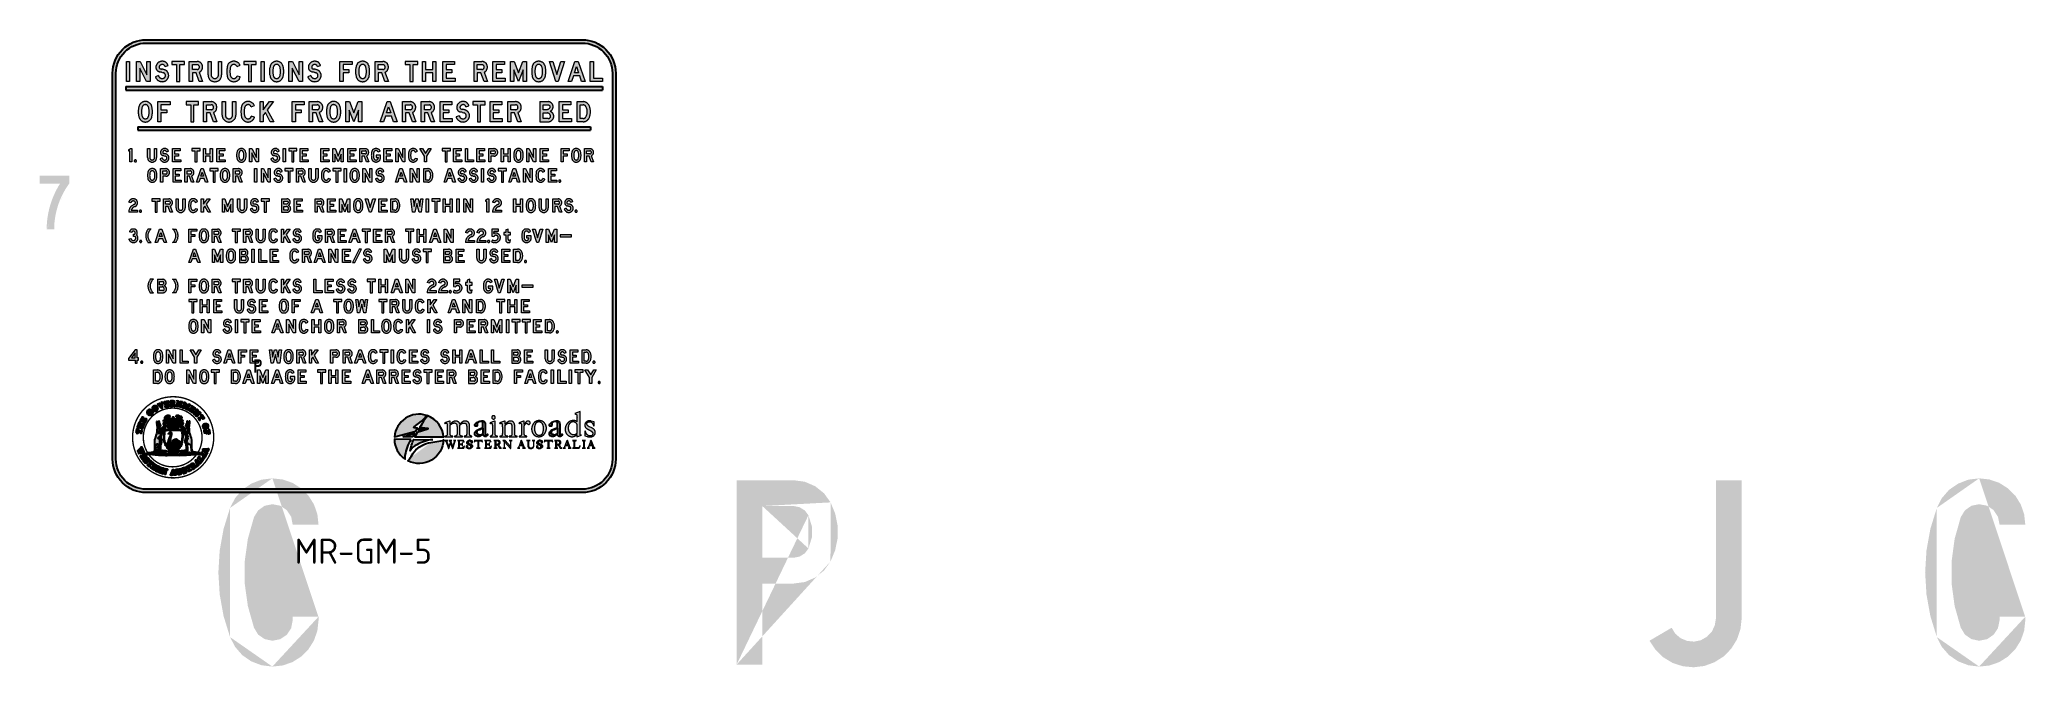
# Model space of a CAD drawing. Extents: x 171 to 1038, y -1303 to 275.
# Drawn here: x 171 to 763, y 88 to 275 of the extents above.
import ezdxf
from ezdxf.enums import TextEntityAlignment as Align

# ---------------------------------------------------------------- set-up
doc = ezdxf.new("R2010")
doc.units = 0
doc.header["$LTSCALE"] = 12
doc.header["$MEASUREMENT"] = 0
doc.linetypes.add('CENTERX2', pattern=[101.6, 63.5, -12.7, 12.7, -12.7])
doc.layers.get('0').update_dxf_attribs({"linetype": 'CONTINUOUS'})
for name, color, linetype in [('GREEN', 84, 'CONTINUOUS'), ('L18', 4, 'CONTINUOUS'), ('L25', 1, 'CONTINUOUS'), ('L35', 3, 'CONTINUOUS'), ('T25', 1, 'CONTINUOUS'), ('T35', 3, 'CONTINUOUS'), ('TBLK25', 1, 'CONTINUOUS')]:
    doc.layers.add(name, color=color, linetype=linetype)
doc.styles.add('ISO', font='iso3098b.shx')

msp = doc.modelspace()

# ---------------------------------------------------------------- texts
at = {"layer": 'T25', "color": 1, "style": 'ISO'}
msp.add_text('MR-GM-5', height=7.5, dxfattribs=at).set_placement((267.83, 122.6), align=Align.MIDDLE_CENTER)

# ---------------------------------------------------------------- blocks, each defined once
blk = doc.blocks.new('Statelogo_bw')
at = {"layer": 'L18'}
h = blk.add_hatch(color=256, dxfattribs=at)
edge = h.paths.add_edge_path()
edge.add_spline(control_points=[(-528.28, -42.04), (-528.26, -42.06), (-528.26, -42.07), (-528.26, -42.08), (-528.26, -42.08), (-528.25, -42.09), (-528.26, -42.1), (-528.26, -42.11), (-528.26, -42.11), (-528.27, -42.11), (-528.29, -42.12), (-528.31, -42.13), (-528.31, -42.13), (-528.37, -42.15), (-528.41, -42.17), (-528.43, -42.19), (-528.43, -42.19), (-528.46, -42.2), (-528.49, -42.23), (-528.51, -42.25), (-528.51, -42.25), (-528.59, -42.32), (-528.64, -42.39), (-528.66, -42.47), (-528.66, -42.47), (-528.69, -42.57), (-528.69, -42.67), (-528.67, -42.77), (-528.67, -42.77), (-528.64, -42.86), (-528.6, -42.94), (-528.54, -43), (-528.54, -43), (-528.46, -43.09), (-528.36, -43.15), (-528.24, -43.16), (-528.24, -43.16), (-528.09, -43.19), (-527.94, -43.14), (-527.79, -43.01), (-527.79, -43.01), (-527.74, -42.96), (-527.7, -42.91), (-527.67, -42.87), (-527.67, -42.87), (-527.64, -42.82), (-527.61, -42.76), (-527.59, -42.7), (-527.59, -42.7), (-527.59, -42.7), (-527.8, -42.48), (-527.8, -42.48), (-527.8, -42.48), (-527.84, -42.44), (-527.86, -42.41), (-527.86, -42.39), (-527.86, -42.39), (-527.87, -42.36), (-527.86, -42.33), (-527.83, -42.31), (-527.83, -42.31), (-527.83, -42.31), (-527.82, -42.29), (-527.82, -42.29), (-527.82, -42.29), (-527.82, -42.29), (-527.83, -42.27), (-527.83, -42.27), (-527.83, -42.27), (-527.83, -42.27), (-528.12, -42.53), (-528.12, -42.53), (-528.12, -42.53), (-528.12, -42.53), (-528.1, -42.55), (-528.1, -42.55), (-528.1, -42.55), (-528.07, -42.53), (-528.05, -42.51), (-528.03, -42.51), (-528.03, -42.51), (-528.01, -42.5), (-528, -42.5), (-527.98, -42.51), (-527.98, -42.51), (-527.97, -42.52), (-527.94, -42.54), (-527.91, -42.57), (-527.91, -42.57), (-527.91, -42.57), (-527.71, -42.79), (-527.71, -42.79), (-527.71, -42.79), (-527.72, -42.82), (-527.74, -42.86), (-527.76, -42.89), (-527.76, -42.89), (-527.78, -42.92), (-527.8, -42.94), (-527.83, -42.97), (-527.83, -42.97), (-527.87, -43.01), (-527.93, -43.04), (-528, -43.05), (-528, -43.05), (-528.07, -43.06), (-528.14, -43.05), (-528.22, -43.02), (-528.22, -43.02), (-528.3, -42.99), (-528.37, -42.94), (-528.44, -42.87), (-528.44, -42.87), (-528.52, -42.78), (-528.57, -42.69), (-528.58, -42.59), (-528.58, -42.59), (-528.6, -42.47), (-528.56, -42.36), (-528.47, -42.28), (-528.47, -42.28), (-528.4, -42.22), (-528.32, -42.19), (-528.24, -42.19), (-528.24, -42.19), (-528.18, -42.19), (-528.12, -42.21), (-528.05, -42.25), (-528.05, -42.25), (-528.05, -42.25), (-528.03, -42.23), (-528.03, -42.23), (-528.03, -42.23), (-528.03, -42.23), (-528.26, -42.02), (-528.26, -42.02), (-528.26, -42.02), (-528.26, -42.02), (-528.28, -42.04), (-528.28, -42.04)], knot_values=[0, 0, 0, 0, 0.028571, 0.028571, 0.028571, 0.028571, 0.057143, 0.057143, 0.057143, 0.057143, 0.085714, 0.085714, 0.085714, 0.085714, 0.114286, 0.114286, 0.114286, 0.114286, 0.142857, 0.142857, 0.142857, 0.142857, 0.171429, 0.171429, 0.171429, 0.171429, 0.2, 0.2, 0.2, 0.2, 0.228571, 0.228571, 0.228571, 0.228571, 0.257143, 0.257143, 0.257143, 0.257143, 0.285714, 0.285714, 0.285714, 0.285714, 0.314286, 0.314286, 0.314286, 0.314286, 0.342857, 0.342857, 0.342857, 0.342857, 0.371429, 0.371429, 0.371429, 0.371429, 0.4, 0.4, 0.4, 0.4, 0.428571, 0.428571, 0.428571, 0.428571, 0.457143, 0.457143, 0.457143, 0.457143, 0.485714, 0.485714, 0.485714, 0.485714, 0.514286, 0.514286, 0.514286, 0.514286, 0.542857, 0.542857, 0.542857, 0.542857, 0.571429, 0.571429, 0.571429, 0.571429, 0.6, 0.6, 0.6, 0.6, 0.628571, 0.628571, 0.628571, 0.628571, 0.657143, 0.657143, 0.657143, 0.657143, 0.685714, 0.685714, 0.685714, 0.685714, 0.714286, 0.714286, 0.714286, 0.714286, 0.742857, 0.742857, 0.742857, 0.742857, 0.771429, 0.771429, 0.771429, 0.771429, 0.8, 0.8, 0.8, 0.8, 0.828571, 0.828571, 0.828571, 0.828571, 0.857143, 0.857143, 0.857143, 0.857143, 0.885714, 0.885714, 0.885714, 0.885714, 0.914286, 0.914286, 0.914286, 0.914286, 0.942857, 0.942857, 0.942857, 0.942857, 0.971429, 0.971429, 0.971429, 0.971429, 1, 1, 1, 1], degree=3, periodic=0)
edge = h.paths.add_edge_path(flags=16)
edge.add_spline(control_points=[(-527.07, -41.39), (-526.97, -41.42), (-526.88, -41.52), (-526.79, -41.66), (-526.79, -41.66), (-526.7, -41.8), (-526.67, -41.91), (-526.68, -42), (-526.68, -42), (-526.7, -42.1), (-526.74, -42.17), (-526.82, -42.22), (-526.82, -42.22), (-526.9, -42.27), (-526.98, -42.27), (-527.06, -42.24), (-527.06, -42.24), (-527.16, -42.21), (-527.26, -42.12), (-527.34, -41.98), (-527.34, -41.98), (-527.43, -41.84), (-527.46, -41.72), (-527.45, -41.61), (-527.45, -41.61), (-527.43, -41.53), (-527.39, -41.46), (-527.31, -41.42), (-527.31, -41.42), (-527.23, -41.37), (-527.15, -41.36), (-527.07, -41.39), (-527.07, -41.39), (-527.07, -41.39), (-527.07, -41.39), (-527.07, -41.39)], knot_values=[0, 0, 0, 0, 0.111111, 0.111111, 0.111111, 0.111111, 0.222222, 0.222222, 0.222222, 0.222222, 0.333333, 0.333333, 0.333333, 0.333333, 0.444444, 0.444444, 0.444444, 0.444444, 0.555556, 0.555556, 0.555556, 0.555556, 0.666667, 0.666667, 0.666667, 0.666667, 0.777778, 0.777778, 0.777778, 0.777778, 0.888889, 0.888889, 0.888889, 0.888889, 1, 1, 1, 1], degree=3, periodic=0)
edge = h.paths.add_edge_path()
edge.add_spline(control_points=[(-527.55, -41.65), (-527.59, -41.79), (-527.57, -41.93), (-527.48, -42.07), (-527.48, -42.07), (-527.4, -42.2), (-527.3, -42.28), (-527.17, -42.32), (-527.17, -42.32), (-527.04, -42.35), (-526.91, -42.34), (-526.8, -42.26), (-526.8, -42.26), (-526.68, -42.19), (-526.61, -42.09), (-526.58, -41.95), (-526.58, -41.95), (-526.55, -41.82), (-526.57, -41.69), (-526.65, -41.56), (-526.65, -41.56), (-526.73, -41.43), (-526.83, -41.35), (-526.97, -41.32), (-526.97, -41.32), (-527.1, -41.28), (-527.22, -41.3), (-527.33, -41.37), (-527.33, -41.37), (-527.44, -41.43), (-527.51, -41.53), (-527.55, -41.65), (-527.55, -41.65), (-527.55, -41.65), (-527.55, -41.65), (-527.55, -41.65)], knot_values=[0, 0, 0, 0, 0.111111, 0.111111, 0.111111, 0.111111, 0.222222, 0.222222, 0.222222, 0.222222, 0.333333, 0.333333, 0.333333, 0.333333, 0.444444, 0.444444, 0.444444, 0.444444, 0.555556, 0.555556, 0.555556, 0.555556, 0.666667, 0.666667, 0.666667, 0.666667, 0.777778, 0.777778, 0.777778, 0.777778, 0.888889, 0.888889, 0.888889, 0.888889, 1, 1, 1, 1], degree=3, periodic=0)
edge = h.paths.add_edge_path()
edge.add_spline(control_points=[(-525.76, -40.65), (-525.76, -40.65), (-525.76, -40.68), (-525.76, -40.68), (-525.76, -40.68), (-525.75, -40.68), (-525.75, -40.68), (-525.74, -40.68), (-525.74, -40.68), (-525.71, -40.67), (-525.68, -40.67), (-525.67, -40.68), (-525.67, -40.68), (-525.65, -40.68), (-525.64, -40.69), (-525.63, -40.71), (-525.63, -40.71), (-525.62, -40.73), (-525.62, -40.77), (-525.62, -40.83), (-525.62, -40.83), (-525.62, -40.83), (-525.64, -41.45), (-525.64, -41.45), (-525.64, -41.45), (-525.64, -41.45), (-526.08, -41), (-526.08, -41), (-526.08, -41), (-526.12, -40.95), (-526.15, -40.92), (-526.16, -40.9), (-526.16, -40.9), (-526.16, -40.88), (-526.16, -40.87), (-526.15, -40.85), (-526.15, -40.85), (-526.14, -40.84), (-526.12, -40.82), (-526.08, -40.8), (-526.08, -40.8), (-526.08, -40.8), (-526.09, -40.77), (-526.09, -40.77), (-526.09, -40.77), (-526.09, -40.77), (-526.47, -40.92), (-526.47, -40.92), (-526.47, -40.92), (-526.47, -40.92), (-526.46, -40.94), (-526.46, -40.94), (-526.46, -40.94), (-526.43, -40.93), (-526.4, -40.93), (-526.38, -40.93), (-526.38, -40.93), (-526.36, -40.93), (-526.35, -40.94), (-526.33, -40.95), (-526.33, -40.95), (-526.32, -40.95), (-526.3, -40.98), (-526.26, -41.01), (-526.26, -41.01), (-526.26, -41.01), (-525.61, -41.69), (-525.61, -41.69), (-525.61, -41.69), (-525.61, -41.69), (-525.59, -41.68), (-525.59, -41.68), (-525.59, -41.68), (-525.59, -41.68), (-525.56, -40.76), (-525.56, -40.76), (-525.56, -40.76), (-525.56, -40.71), (-525.55, -40.66), (-525.53, -40.63), (-525.53, -40.63), (-525.52, -40.61), (-525.5, -40.59), (-525.47, -40.57), (-525.47, -40.57), (-525.47, -40.57), (-525.48, -40.55), (-525.48, -40.55), (-525.48, -40.55), (-525.48, -40.55), (-525.76, -40.65), (-525.76, -40.65)], knot_values=[0, 0, 0, 0, 0.043478, 0.043478, 0.043478, 0.043478, 0.086957, 0.086957, 0.086957, 0.086957, 0.130435, 0.130435, 0.130435, 0.130435, 0.173913, 0.173913, 0.173913, 0.173913, 0.217391, 0.217391, 0.217391, 0.217391, 0.26087, 0.26087, 0.26087, 0.26087, 0.304348, 0.304348, 0.304348, 0.304348, 0.347826, 0.347826, 0.347826, 0.347826, 0.391304, 0.391304, 0.391304, 0.391304, 0.434783, 0.434783, 0.434783, 0.434783, 0.478261, 0.478261, 0.478261, 0.478261, 0.521739, 0.521739, 0.521739, 0.521739, 0.565217, 0.565217, 0.565217, 0.565217, 0.608696, 0.608696, 0.608696, 0.608696, 0.652174, 0.652174, 0.652174, 0.652174, 0.695652, 0.695652, 0.695652, 0.695652, 0.73913, 0.73913, 0.73913, 0.73913, 0.782609, 0.782609, 0.782609, 0.782609, 0.826087, 0.826087, 0.826087, 0.826087, 0.869565, 0.869565, 0.869565, 0.869565, 0.913043, 0.913043, 0.913043, 0.913043, 0.956522, 0.956522, 0.956522, 0.956522, 1, 1, 1, 1], degree=3, periodic=0)
edge = h.paths.add_edge_path()
edge.add_spline(control_points=[(-524.48, -40.39), (-524.43, -40.38), (-524.39, -40.38), (-524.37, -40.38), (-524.37, -40.38), (-524.35, -40.39), (-524.33, -40.4), (-524.31, -40.42), (-524.31, -40.42), (-524.29, -40.43), (-524.28, -40.47), (-524.26, -40.52), (-524.26, -40.52), (-524.26, -40.52), (-524.23, -40.51), (-524.23, -40.51), (-524.23, -40.51), (-524.23, -40.51), (-524.28, -40.3), (-524.28, -40.3), (-524.28, -40.3), (-524.28, -40.3), (-525.04, -40.43), (-525.04, -40.43), (-525.04, -40.43), (-525.04, -40.43), (-525.03, -40.46), (-525.03, -40.46), (-525.03, -40.46), (-525.03, -40.46), (-525, -40.45), (-525, -40.45), (-525, -40.45), (-524.96, -40.45), (-524.93, -40.45), (-524.91, -40.47), (-524.91, -40.47), (-524.89, -40.48), (-524.88, -40.52), (-524.87, -40.58), (-524.87, -40.58), (-524.87, -40.58), (-524.75, -41.22), (-524.75, -41.22), (-524.75, -41.22), (-524.74, -41.27), (-524.74, -41.3), (-524.74, -41.32), (-524.74, -41.32), (-524.74, -41.33), (-524.75, -41.35), (-524.77, -41.36), (-524.77, -41.36), (-524.79, -41.37), (-524.81, -41.38), (-524.83, -41.38), (-524.83, -41.38), (-524.83, -41.38), (-524.86, -41.39), (-524.86, -41.39), (-524.86, -41.39), (-524.86, -41.39), (-524.86, -41.42), (-524.86, -41.42), (-524.86, -41.42), (-524.86, -41.42), (-524.1, -41.28), (-524.1, -41.28), (-524.1, -41.28), (-524.1, -41.28), (-524.06, -41.02), (-524.06, -41.02), (-524.06, -41.02), (-524.06, -41.02), (-524.09, -41.03), (-524.09, -41.03), (-524.09, -41.03), (-524.11, -41.09), (-524.13, -41.14), (-524.16, -41.18), (-524.16, -41.18), (-524.18, -41.2), (-524.2, -41.22), (-524.22, -41.24), (-524.22, -41.24), (-524.25, -41.25), (-524.29, -41.26), (-524.34, -41.27), (-524.34, -41.27), (-524.34, -41.27), (-524.51, -41.3), (-524.51, -41.3), (-524.51, -41.3), (-524.54, -41.3), (-524.55, -41.3), (-524.56, -41.3), (-524.56, -41.3), (-524.58, -41.3), (-524.58, -41.29), (-524.59, -41.28), (-524.59, -41.28), (-524.59, -41.27), (-524.6, -41.25), (-524.61, -41.2), (-524.61, -41.2), (-524.61, -41.2), (-524.67, -40.88), (-524.67, -40.88), (-524.67, -40.88), (-524.67, -40.88), (-524.45, -40.84), (-524.45, -40.84), (-524.45, -40.84), (-524.41, -40.83), (-524.38, -40.83), (-524.36, -40.84), (-524.36, -40.84), (-524.34, -40.84), (-524.32, -40.85), (-524.31, -40.87), (-524.31, -40.87), (-524.3, -40.88), (-524.29, -40.91), (-524.27, -40.96), (-524.27, -40.96), (-524.27, -40.96), (-524.24, -40.95), (-524.24, -40.95), (-524.24, -40.95), (-524.24, -40.95), (-524.31, -40.61), (-524.31, -40.61), (-524.31, -40.61), (-524.31, -40.61), (-524.33, -40.62), (-524.33, -40.62), (-524.33, -40.62), (-524.32, -40.67), (-524.33, -40.71), (-524.35, -40.74), (-524.35, -40.74), (-524.37, -40.76), (-524.4, -40.78), (-524.46, -40.79), (-524.46, -40.79), (-524.46, -40.79), (-524.68, -40.83), (-524.68, -40.83), (-524.68, -40.83), (-524.68, -40.83), (-524.75, -40.44), (-524.75, -40.44), (-524.75, -40.44), (-524.75, -40.44), (-524.48, -40.39), (-524.48, -40.39)], knot_values=[0, 0, 0, 0, 0.025641, 0.025641, 0.025641, 0.025641, 0.051282, 0.051282, 0.051282, 0.051282, 0.076923, 0.076923, 0.076923, 0.076923, 0.102564, 0.102564, 0.102564, 0.102564, 0.128205, 0.128205, 0.128205, 0.128205, 0.153846, 0.153846, 0.153846, 0.153846, 0.179487, 0.179487, 0.179487, 0.179487, 0.205128, 0.205128, 0.205128, 0.205128, 0.230769, 0.230769, 0.230769, 0.230769, 0.25641, 0.25641, 0.25641, 0.25641, 0.282051, 0.282051, 0.282051, 0.282051, 0.307692, 0.307692, 0.307692, 0.307692, 0.333333, 0.333333, 0.333333, 0.333333, 0.358974, 0.358974, 0.358974, 0.358974, 0.384615, 0.384615, 0.384615, 0.384615, 0.410256, 0.410256, 0.410256, 0.410256, 0.435897, 0.435897, 0.435897, 0.435897, 0.461538, 0.461538, 0.461538, 0.461538, 0.487179, 0.487179, 0.487179, 0.487179, 0.512821, 0.512821, 0.512821, 0.512821, 0.538462, 0.538462, 0.538462, 0.538462, 0.564103, 0.564103, 0.564103, 0.564103, 0.589744, 0.589744, 0.589744, 0.589744, 0.615385, 0.615385, 0.615385, 0.615385, 0.641026, 0.641026, 0.641026, 0.641026, 0.666667, 0.666667, 0.666667, 0.666667, 0.692308, 0.692308, 0.692308, 0.692308, 0.717949, 0.717949, 0.717949, 0.717949, 0.74359, 0.74359, 0.74359, 0.74359, 0.769231, 0.769231, 0.769231, 0.769231, 0.794872, 0.794872, 0.794872, 0.794872, 0.820513, 0.820513, 0.820513, 0.820513, 0.846154, 0.846154, 0.846154, 0.846154, 0.871795, 0.871795, 0.871795, 0.871795, 0.897436, 0.897436, 0.897436, 0.897436, 0.923077, 0.923077, 0.923077, 0.923077, 0.948718, 0.948718, 0.948718, 0.948718, 0.974359, 0.974359, 0.974359, 0.974359, 1, 1, 1, 1], degree=3, periodic=0)
edge = h.paths.add_edge_path()
edge.add_spline(control_points=[(-522.74, -41.2), (-522.79, -41.2), (-522.84, -41.18), (-522.87, -41.16), (-522.87, -41.16), (-522.9, -41.14), (-522.94, -41.1), (-522.99, -41.03), (-522.99, -41.03), (-522.99, -41.03), (-523.2, -40.75), (-523.2, -40.75), (-523.2, -40.75), (-523.12, -40.73), (-523.05, -40.7), (-523.01, -40.65), (-523.01, -40.65), (-522.97, -40.6), (-522.96, -40.55), (-522.96, -40.49), (-522.96, -40.49), (-522.96, -40.43), (-522.97, -40.38), (-523.01, -40.34), (-523.01, -40.34), (-523.04, -40.3), (-523.09, -40.27), (-523.14, -40.26), (-523.14, -40.26), (-523.19, -40.24), (-523.27, -40.23), (-523.37, -40.23), (-523.37, -40.23), (-523.37, -40.23), (-523.74, -40.24), (-523.74, -40.24), (-523.74, -40.24), (-523.74, -40.24), (-523.74, -40.26), (-523.74, -40.26), (-523.74, -40.26), (-523.74, -40.26), (-523.7, -40.26), (-523.7, -40.26), (-523.7, -40.26), (-523.66, -40.26), (-523.63, -40.27), (-523.61, -40.29), (-523.61, -40.29), (-523.6, -40.31), (-523.59, -40.35), (-523.59, -40.41), (-523.59, -40.41), (-523.59, -40.41), (-523.59, -41.06), (-523.59, -41.06), (-523.59, -41.06), (-523.59, -41.12), (-523.59, -41.15), (-523.6, -41.17), (-523.6, -41.17), (-523.62, -41.19), (-523.65, -41.21), (-523.69, -41.21), (-523.69, -41.21), (-523.69, -41.21), (-523.73, -41.21), (-523.73, -41.21), (-523.73, -41.21), (-523.73, -41.21), (-523.73, -41.24), (-523.73, -41.24), (-523.73, -41.24), (-523.73, -41.24), (-523.3, -41.23), (-523.3, -41.23), (-523.3, -41.23), (-523.3, -41.23), (-523.3, -41.21), (-523.3, -41.21), (-523.3, -41.21), (-523.3, -41.21), (-523.34, -41.21), (-523.34, -41.21), (-523.34, -41.21), (-523.38, -41.21), (-523.41, -41.2), (-523.42, -41.18), (-523.42, -41.18), (-523.44, -41.16), (-523.45, -41.12), (-523.45, -41.06), (-523.45, -41.06), (-523.45, -41.06), (-523.45, -40.77), (-523.45, -40.77), (-523.45, -40.77), (-523.44, -40.77), (-523.43, -40.77), (-523.43, -40.77), (-523.43, -40.77), (-523.42, -40.77), (-523.41, -40.77), (-523.41, -40.77), (-523.41, -40.77), (-523.39, -40.77), (-523.37, -40.77), (-523.35, -40.77), (-523.35, -40.77), (-523.35, -40.77), (-523, -41.23), (-523, -41.23), (-523, -41.23), (-523, -41.23), (-522.74, -41.23), (-522.74, -41.23), (-522.74, -41.23), (-522.74, -41.23), (-522.74, -41.2), (-522.74, -41.2)], knot_values=[0, 0, 0, 0, 0.033333, 0.033333, 0.033333, 0.033333, 0.066667, 0.066667, 0.066667, 0.066667, 0.1, 0.1, 0.1, 0.1, 0.133333, 0.133333, 0.133333, 0.133333, 0.166667, 0.166667, 0.166667, 0.166667, 0.2, 0.2, 0.2, 0.2, 0.233333, 0.233333, 0.233333, 0.233333, 0.266667, 0.266667, 0.266667, 0.266667, 0.3, 0.3, 0.3, 0.3, 0.333333, 0.333333, 0.333333, 0.333333, 0.366667, 0.366667, 0.366667, 0.366667, 0.4, 0.4, 0.4, 0.4, 0.433333, 0.433333, 0.433333, 0.433333, 0.466667, 0.466667, 0.466667, 0.466667, 0.5, 0.5, 0.5, 0.5, 0.533333, 0.533333, 0.533333, 0.533333, 0.566667, 0.566667, 0.566667, 0.566667, 0.6, 0.6, 0.6, 0.6, 0.633333, 0.633333, 0.633333, 0.633333, 0.666667, 0.666667, 0.666667, 0.666667, 0.7, 0.7, 0.7, 0.7, 0.733333, 0.733333, 0.733333, 0.733333, 0.766667, 0.766667, 0.766667, 0.766667, 0.8, 0.8, 0.8, 0.8, 0.833333, 0.833333, 0.833333, 0.833333, 0.866667, 0.866667, 0.866667, 0.866667, 0.9, 0.9, 0.9, 0.9, 0.933333, 0.933333, 0.933333, 0.933333, 0.966667, 0.966667, 0.966667, 0.966667, 1, 1, 1, 1], degree=3, periodic=0)
edge = h.paths.add_edge_path(flags=16)
edge.add_spline(control_points=[(-523.45, -40.3), (-523.4, -40.29), (-523.37, -40.29), (-523.34, -40.29), (-523.34, -40.29), (-523.27, -40.29), (-523.22, -40.31), (-523.18, -40.35), (-523.18, -40.35), (-523.14, -40.39), (-523.12, -40.44), (-523.12, -40.5), (-523.12, -40.5), (-523.12, -40.56), (-523.15, -40.62), (-523.2, -40.66), (-523.2, -40.66), (-523.24, -40.7), (-523.31, -40.72), (-523.41, -40.72), (-523.41, -40.72), (-523.41, -40.72), (-523.42, -40.72), (-523.42, -40.72), (-523.42, -40.72), (-523.43, -40.72), (-523.44, -40.72), (-523.45, -40.72), (-523.45, -40.72), (-523.45, -40.72), (-523.45, -40.3), (-523.45, -40.3)], knot_values=[0, 0, 0, 0, 0.125, 0.125, 0.125, 0.125, 0.25, 0.25, 0.25, 0.25, 0.375, 0.375, 0.375, 0.375, 0.5, 0.5, 0.5, 0.5, 0.625, 0.625, 0.625, 0.625, 0.75, 0.75, 0.75, 0.75, 0.875, 0.875, 0.875, 0.875, 1, 1, 1, 1], degree=3, periodic=0)
edge = h.paths.add_edge_path()
edge.add_spline(control_points=[(-522.37, -40.29), (-522.34, -40.29), (-522.32, -40.3), (-522.3, -40.3), (-522.3, -40.3), (-522.28, -40.32), (-522.26, -40.33), (-522.25, -40.34), (-522.25, -40.34), (-522.23, -40.36), (-522.21, -40.38), (-522.19, -40.42), (-522.19, -40.42), (-522.19, -40.42), (-522.32, -41.11), (-522.32, -41.11), (-522.32, -41.11), (-522.33, -41.16), (-522.34, -41.2), (-522.35, -41.21), (-522.35, -41.21), (-522.37, -41.23), (-522.41, -41.24), (-522.45, -41.23), (-522.45, -41.23), (-522.45, -41.23), (-522.48, -41.23), (-522.48, -41.23), (-522.48, -41.23), (-522.48, -41.23), (-522.49, -41.25), (-522.49, -41.25), (-522.49, -41.25), (-522.49, -41.25), (-522.14, -41.31), (-522.14, -41.31), (-522.14, -41.31), (-522.14, -41.31), (-522.14, -41.29), (-522.14, -41.29), (-522.14, -41.29), (-522.14, -41.29), (-522.17, -41.28), (-522.17, -41.28), (-522.17, -41.28), (-522.21, -41.27), (-522.24, -41.26), (-522.25, -41.23), (-522.25, -41.23), (-522.26, -41.22), (-522.26, -41.18), (-522.25, -41.12), (-522.25, -41.12), (-522.25, -41.12), (-522.14, -40.51), (-522.14, -40.51), (-522.14, -40.51), (-522.14, -40.51), (-521.64, -41.42), (-521.64, -41.42), (-521.64, -41.42), (-521.64, -41.42), (-521.61, -41.43), (-521.61, -41.43), (-521.61, -41.43), (-521.61, -41.43), (-521.46, -40.6), (-521.46, -40.6), (-521.46, -40.6), (-521.45, -40.54), (-521.44, -40.51), (-521.43, -40.49), (-521.43, -40.49), (-521.4, -40.47), (-521.37, -40.46), (-521.33, -40.47), (-521.33, -40.47), (-521.33, -40.47), (-521.3, -40.48), (-521.3, -40.48), (-521.3, -40.48), (-521.3, -40.48), (-521.29, -40.45), (-521.29, -40.45), (-521.29, -40.45), (-521.29, -40.45), (-521.64, -40.39), (-521.64, -40.39), (-521.64, -40.39), (-521.64, -40.39), (-521.64, -40.42), (-521.64, -40.42), (-521.64, -40.42), (-521.64, -40.42), (-521.61, -40.42), (-521.61, -40.42), (-521.61, -40.42), (-521.57, -40.43), (-521.54, -40.44), (-521.53, -40.47), (-521.53, -40.47), (-521.52, -40.49), (-521.52, -40.52), (-521.53, -40.59), (-521.53, -40.59), (-521.53, -40.59), (-521.63, -41.15), (-521.63, -41.15), (-521.63, -41.15), (-521.63, -41.15), (-522.1, -40.31), (-522.1, -40.31), (-522.1, -40.31), (-522.1, -40.31), (-522.36, -40.26), (-522.36, -40.26), (-522.36, -40.26), (-522.36, -40.26), (-522.37, -40.29), (-522.37, -40.29)], knot_values=[0, 0, 0, 0, 0.033333, 0.033333, 0.033333, 0.033333, 0.066667, 0.066667, 0.066667, 0.066667, 0.1, 0.1, 0.1, 0.1, 0.133333, 0.133333, 0.133333, 0.133333, 0.166667, 0.166667, 0.166667, 0.166667, 0.2, 0.2, 0.2, 0.2, 0.233333, 0.233333, 0.233333, 0.233333, 0.266667, 0.266667, 0.266667, 0.266667, 0.3, 0.3, 0.3, 0.3, 0.333333, 0.333333, 0.333333, 0.333333, 0.366667, 0.366667, 0.366667, 0.366667, 0.4, 0.4, 0.4, 0.4, 0.433333, 0.433333, 0.433333, 0.433333, 0.466667, 0.466667, 0.466667, 0.466667, 0.5, 0.5, 0.5, 0.5, 0.533333, 0.533333, 0.533333, 0.533333, 0.566667, 0.566667, 0.566667, 0.566667, 0.6, 0.6, 0.6, 0.6, 0.633333, 0.633333, 0.633333, 0.633333, 0.666667, 0.666667, 0.666667, 0.666667, 0.7, 0.7, 0.7, 0.7, 0.733333, 0.733333, 0.733333, 0.733333, 0.766667, 0.766667, 0.766667, 0.766667, 0.8, 0.8, 0.8, 0.8, 0.833333, 0.833333, 0.833333, 0.833333, 0.866667, 0.866667, 0.866667, 0.866667, 0.9, 0.9, 0.9, 0.9, 0.933333, 0.933333, 0.933333, 0.933333, 0.966667, 0.966667, 0.966667, 0.966667, 1, 1, 1, 1], degree=3, periodic=0)
edge = h.paths.add_edge_path()
edge.add_spline(control_points=[(-520.63, -41.73), (-520.63, -41.73), (-519.96, -41.1), (-519.96, -41.1), (-519.96, -41.1), (-519.96, -41.1), (-520.21, -41.72), (-520.21, -41.72), (-520.21, -41.72), (-520.23, -41.77), (-520.25, -41.8), (-520.27, -41.81), (-520.27, -41.81), (-520.29, -41.83), (-520.33, -41.83), (-520.37, -41.81), (-520.37, -41.81), (-520.37, -41.81), (-520.4, -41.8), (-520.4, -41.8), (-520.4, -41.8), (-520.4, -41.8), (-520.41, -41.82), (-520.41, -41.82), (-520.41, -41.82), (-520.41, -41.82), (-520.01, -41.99), (-520.01, -41.99), (-520.01, -41.99), (-520.01, -41.99), (-520, -41.96), (-520, -41.96), (-520, -41.96), (-520, -41.96), (-520.03, -41.95), (-520.03, -41.95), (-520.03, -41.95), (-520.07, -41.93), (-520.09, -41.91), (-520.1, -41.89), (-520.1, -41.89), (-520.11, -41.87), (-520.1, -41.83), (-520.08, -41.77), (-520.08, -41.77), (-520.08, -41.77), (-519.83, -41.17), (-519.83, -41.17), (-519.83, -41.17), (-519.81, -41.12), (-519.79, -41.08), (-519.78, -41.07), (-519.78, -41.07), (-519.75, -41.06), (-519.72, -41.06), (-519.68, -41.07), (-519.68, -41.07), (-519.68, -41.07), (-519.64, -41.09), (-519.64, -41.09), (-519.64, -41.09), (-519.64, -41.09), (-519.63, -41.06), (-519.63, -41.06), (-519.63, -41.06), (-519.63, -41.06), (-519.9, -40.95), (-519.9, -40.95), (-519.9, -40.95), (-519.9, -40.95), (-520.52, -41.54), (-520.52, -41.54), (-520.52, -41.54), (-520.52, -41.54), (-520.56, -40.68), (-520.56, -40.68), (-520.56, -40.68), (-520.56, -40.68), (-520.83, -40.57), (-520.83, -40.57), (-520.83, -40.57), (-520.83, -40.57), (-520.84, -40.6), (-520.84, -40.6), (-520.84, -40.6), (-520.8, -40.61), (-520.77, -40.63), (-520.76, -40.65), (-520.76, -40.65), (-520.75, -40.66), (-520.74, -40.68), (-520.74, -40.69), (-520.74, -40.69), (-520.73, -40.71), (-520.74, -40.75), (-520.76, -40.79), (-520.76, -40.79), (-520.76, -40.79), (-521.01, -41.39), (-521.01, -41.39), (-521.01, -41.39), (-521.03, -41.44), (-521.05, -41.48), (-521.06, -41.49), (-521.06, -41.49), (-521.09, -41.5), (-521.12, -41.5), (-521.16, -41.49), (-521.16, -41.49), (-521.16, -41.49), (-521.19, -41.47), (-521.19, -41.47), (-521.19, -41.47), (-521.19, -41.47), (-521.2, -41.5), (-521.2, -41.5), (-521.2, -41.5), (-521.2, -41.5), (-520.88, -41.63), (-520.88, -41.63), (-520.88, -41.63), (-520.88, -41.63), (-520.87, -41.61), (-520.87, -41.61), (-520.87, -41.61), (-520.87, -41.61), (-520.9, -41.59), (-520.9, -41.59), (-520.9, -41.59), (-520.94, -41.58), (-520.96, -41.56), (-520.97, -41.53), (-520.97, -41.53), (-520.98, -41.51), (-520.97, -41.47), (-520.95, -41.42), (-520.95, -41.42), (-520.95, -41.42), (-520.69, -40.8), (-520.69, -40.8), (-520.69, -40.8), (-520.69, -40.8), (-520.65, -41.72), (-520.65, -41.72), (-520.65, -41.72), (-520.65, -41.72), (-520.63, -41.73), (-520.63, -41.73)], knot_values=[0, 0, 0, 0, 0.027027, 0.027027, 0.027027, 0.027027, 0.054054, 0.054054, 0.054054, 0.054054, 0.081081, 0.081081, 0.081081, 0.081081, 0.108108, 0.108108, 0.108108, 0.108108, 0.135135, 0.135135, 0.135135, 0.135135, 0.162162, 0.162162, 0.162162, 0.162162, 0.189189, 0.189189, 0.189189, 0.189189, 0.216216, 0.216216, 0.216216, 0.216216, 0.243243, 0.243243, 0.243243, 0.243243, 0.27027, 0.27027, 0.27027, 0.27027, 0.297297, 0.297297, 0.297297, 0.297297, 0.324324, 0.324324, 0.324324, 0.324324, 0.351351, 0.351351, 0.351351, 0.351351, 0.378378, 0.378378, 0.378378, 0.378378, 0.405405, 0.405405, 0.405405, 0.405405, 0.432432, 0.432432, 0.432432, 0.432432, 0.459459, 0.459459, 0.459459, 0.459459, 0.486486, 0.486486, 0.486486, 0.486486, 0.513514, 0.513514, 0.513514, 0.513514, 0.540541, 0.540541, 0.540541, 0.540541, 0.567568, 0.567568, 0.567568, 0.567568, 0.594595, 0.594595, 0.594595, 0.594595, 0.621622, 0.621622, 0.621622, 0.621622, 0.648649, 0.648649, 0.648649, 0.648649, 0.675676, 0.675676, 0.675676, 0.675676, 0.702703, 0.702703, 0.702703, 0.702703, 0.72973, 0.72973, 0.72973, 0.72973, 0.756757, 0.756757, 0.756757, 0.756757, 0.783784, 0.783784, 0.783784, 0.783784, 0.810811, 0.810811, 0.810811, 0.810811, 0.837838, 0.837838, 0.837838, 0.837838, 0.864865, 0.864865, 0.864865, 0.864865, 0.891892, 0.891892, 0.891892, 0.891892, 0.918919, 0.918919, 0.918919, 0.918919, 0.945946, 0.945946, 0.945946, 0.945946, 0.972973, 0.972973, 0.972973, 0.972973, 1, 1, 1, 1], degree=3, periodic=0)
edge = h.paths.add_edge_path()
edge.add_spline(control_points=[(-518.78, -41.66), (-518.74, -41.69), (-518.71, -41.71), (-518.7, -41.73), (-518.7, -41.73), (-518.68, -41.75), (-518.67, -41.77), (-518.67, -41.8), (-518.67, -41.8), (-518.68, -41.82), (-518.69, -41.86), (-518.71, -41.91), (-518.71, -41.91), (-518.71, -41.91), (-518.68, -41.92), (-518.68, -41.92), (-518.68, -41.92), (-518.68, -41.92), (-518.57, -41.73), (-518.57, -41.73), (-518.57, -41.73), (-518.57, -41.73), (-519.21, -41.31), (-519.21, -41.31), (-519.21, -41.31), (-519.21, -41.31), (-519.23, -41.33), (-519.23, -41.33), (-519.23, -41.33), (-519.23, -41.33), (-519.2, -41.35), (-519.2, -41.35), (-519.2, -41.35), (-519.16, -41.37), (-519.14, -41.4), (-519.14, -41.42), (-519.14, -41.42), (-519.14, -41.44), (-519.15, -41.48), (-519.19, -41.53), (-519.19, -41.53), (-519.19, -41.53), (-519.55, -42.07), (-519.55, -42.07), (-519.55, -42.07), (-519.57, -42.11), (-519.59, -42.14), (-519.61, -42.15), (-519.61, -42.15), (-519.62, -42.16), (-519.64, -42.16), (-519.65, -42.16), (-519.65, -42.16), (-519.68, -42.16), (-519.7, -42.15), (-519.72, -42.14), (-519.72, -42.14), (-519.72, -42.14), (-519.75, -42.12), (-519.75, -42.12), (-519.75, -42.12), (-519.75, -42.12), (-519.76, -42.14), (-519.76, -42.14), (-519.76, -42.14), (-519.76, -42.14), (-519.12, -42.57), (-519.12, -42.57), (-519.12, -42.57), (-519.12, -42.57), (-518.91, -42.41), (-518.91, -42.41), (-518.91, -42.41), (-518.91, -42.41), (-518.94, -42.39), (-518.94, -42.39), (-518.94, -42.39), (-519, -42.42), (-519.05, -42.44), (-519.09, -42.45), (-519.09, -42.45), (-519.12, -42.46), (-519.15, -42.46), (-519.18, -42.45), (-519.18, -42.45), (-519.2, -42.44), (-519.24, -42.42), (-519.29, -42.39), (-519.29, -42.39), (-519.29, -42.39), (-519.43, -42.3), (-519.43, -42.3), (-519.43, -42.3), (-519.45, -42.28), (-519.46, -42.27), (-519.47, -42.26), (-519.47, -42.26), (-519.48, -42.25), (-519.48, -42.24), (-519.47, -42.23), (-519.47, -42.23), (-519.47, -42.22), (-519.46, -42.2), (-519.44, -42.16), (-519.44, -42.16), (-519.44, -42.16), (-519.25, -41.89), (-519.25, -41.89), (-519.25, -41.89), (-519.25, -41.89), (-519.07, -42.01), (-519.07, -42.01), (-519.07, -42.01), (-519.03, -42.03), (-519.01, -42.05), (-519, -42.07), (-519, -42.07), (-518.99, -42.09), (-518.98, -42.11), (-518.99, -42.13), (-518.99, -42.13), (-518.99, -42.14), (-519, -42.17), (-519.02, -42.22), (-519.02, -42.22), (-519.02, -42.22), (-519, -42.23), (-519, -42.23), (-519, -42.23), (-519, -42.23), (-518.81, -41.94), (-518.81, -41.94), (-518.81, -41.94), (-518.81, -41.94), (-518.83, -41.93), (-518.83, -41.93), (-518.83, -41.93), (-518.86, -41.97), (-518.9, -42), (-518.93, -42), (-518.93, -42), (-518.96, -42.01), (-518.99, -41.99), (-519.04, -41.96), (-519.04, -41.96), (-519.04, -41.96), (-519.22, -41.84), (-519.22, -41.84), (-519.22, -41.84), (-519.22, -41.84), (-519, -41.51), (-519, -41.51), (-519, -41.51), (-519, -41.51), (-518.78, -41.66), (-518.78, -41.66)], knot_values=[0, 0, 0, 0, 0.025641, 0.025641, 0.025641, 0.025641, 0.051282, 0.051282, 0.051282, 0.051282, 0.076923, 0.076923, 0.076923, 0.076923, 0.102564, 0.102564, 0.102564, 0.102564, 0.128205, 0.128205, 0.128205, 0.128205, 0.153846, 0.153846, 0.153846, 0.153846, 0.179487, 0.179487, 0.179487, 0.179487, 0.205128, 0.205128, 0.205128, 0.205128, 0.230769, 0.230769, 0.230769, 0.230769, 0.25641, 0.25641, 0.25641, 0.25641, 0.282051, 0.282051, 0.282051, 0.282051, 0.307692, 0.307692, 0.307692, 0.307692, 0.333333, 0.333333, 0.333333, 0.333333, 0.358974, 0.358974, 0.358974, 0.358974, 0.384615, 0.384615, 0.384615, 0.384615, 0.410256, 0.410256, 0.410256, 0.410256, 0.435897, 0.435897, 0.435897, 0.435897, 0.461538, 0.461538, 0.461538, 0.461538, 0.487179, 0.487179, 0.487179, 0.487179, 0.512821, 0.512821, 0.512821, 0.512821, 0.538462, 0.538462, 0.538462, 0.538462, 0.564103, 0.564103, 0.564103, 0.564103, 0.589744, 0.589744, 0.589744, 0.589744, 0.615385, 0.615385, 0.615385, 0.615385, 0.641026, 0.641026, 0.641026, 0.641026, 0.666667, 0.666667, 0.666667, 0.666667, 0.692308, 0.692308, 0.692308, 0.692308, 0.717949, 0.717949, 0.717949, 0.717949, 0.74359, 0.74359, 0.74359, 0.74359, 0.769231, 0.769231, 0.769231, 0.769231, 0.794872, 0.794872, 0.794872, 0.794872, 0.820513, 0.820513, 0.820513, 0.820513, 0.846154, 0.846154, 0.846154, 0.846154, 0.871795, 0.871795, 0.871795, 0.871795, 0.897436, 0.897436, 0.897436, 0.897436, 0.923077, 0.923077, 0.923077, 0.923077, 0.948718, 0.948718, 0.948718, 0.948718, 0.974359, 0.974359, 0.974359, 0.974359, 1, 1, 1, 1], degree=3, periodic=0)
edge = h.paths.add_edge_path()
edge.add_spline(control_points=[(-518.18, -42.05), (-518.16, -42.07), (-518.15, -42.09), (-518.14, -42.1), (-518.14, -42.1), (-518.13, -42.13), (-518.12, -42.15), (-518.11, -42.17), (-518.11, -42.17), (-518.11, -42.19), (-518.11, -42.22), (-518.11, -42.26), (-518.11, -42.26), (-518.11, -42.26), (-518.59, -42.77), (-518.59, -42.77), (-518.59, -42.77), (-518.63, -42.81), (-518.66, -42.83), (-518.68, -42.83), (-518.68, -42.83), (-518.71, -42.84), (-518.74, -42.83), (-518.77, -42.8), (-518.77, -42.8), (-518.77, -42.8), (-518.8, -42.77), (-518.8, -42.77), (-518.8, -42.77), (-518.8, -42.77), (-518.82, -42.79), (-518.82, -42.79), (-518.82, -42.79), (-518.82, -42.79), (-518.56, -43.04), (-518.56, -43.04), (-518.56, -43.04), (-518.56, -43.04), (-518.54, -43.02), (-518.54, -43.02), (-518.54, -43.02), (-518.54, -43.02), (-518.57, -42.99), (-518.57, -42.99), (-518.57, -42.99), (-518.6, -42.96), (-518.61, -42.94), (-518.61, -42.91), (-518.61, -42.91), (-518.61, -42.89), (-518.59, -42.86), (-518.55, -42.81), (-518.55, -42.81), (-518.55, -42.81), (-518.12, -42.37), (-518.12, -42.37), (-518.12, -42.37), (-518.12, -42.37), (-518.2, -43.4), (-518.2, -43.4), (-518.2, -43.4), (-518.2, -43.4), (-518.18, -43.42), (-518.18, -43.42), (-518.18, -43.42), (-518.18, -43.42), (-517.6, -42.81), (-517.6, -42.81), (-517.6, -42.81), (-517.56, -42.77), (-517.53, -42.75), (-517.51, -42.75), (-517.51, -42.75), (-517.48, -42.74), (-517.45, -42.75), (-517.42, -42.78), (-517.42, -42.78), (-517.42, -42.78), (-517.4, -42.81), (-517.4, -42.81), (-517.4, -42.81), (-517.4, -42.81), (-517.38, -42.79), (-517.38, -42.79), (-517.38, -42.79), (-517.38, -42.79), (-517.63, -42.54), (-517.63, -42.54), (-517.63, -42.54), (-517.63, -42.54), (-517.65, -42.56), (-517.65, -42.56), (-517.65, -42.56), (-517.65, -42.56), (-517.62, -42.59), (-517.62, -42.59), (-517.62, -42.59), (-517.6, -42.62), (-517.58, -42.64), (-517.58, -42.67), (-517.58, -42.67), (-517.58, -42.69), (-517.6, -42.72), (-517.65, -42.77), (-517.65, -42.77), (-517.65, -42.77), (-518.05, -43.19), (-518.05, -43.19), (-518.05, -43.19), (-518.05, -43.19), (-517.97, -42.22), (-517.97, -42.22), (-517.97, -42.22), (-517.97, -42.22), (-518.16, -42.03), (-518.16, -42.03), (-518.16, -42.03), (-518.16, -42.03), (-518.18, -42.05), (-518.18, -42.05)], knot_values=[0, 0, 0, 0, 0.033333, 0.033333, 0.033333, 0.033333, 0.066667, 0.066667, 0.066667, 0.066667, 0.1, 0.1, 0.1, 0.1, 0.133333, 0.133333, 0.133333, 0.133333, 0.166667, 0.166667, 0.166667, 0.166667, 0.2, 0.2, 0.2, 0.2, 0.233333, 0.233333, 0.233333, 0.233333, 0.266667, 0.266667, 0.266667, 0.266667, 0.3, 0.3, 0.3, 0.3, 0.333333, 0.333333, 0.333333, 0.333333, 0.366667, 0.366667, 0.366667, 0.366667, 0.4, 0.4, 0.4, 0.4, 0.433333, 0.433333, 0.433333, 0.433333, 0.466667, 0.466667, 0.466667, 0.466667, 0.5, 0.5, 0.5, 0.5, 0.533333, 0.533333, 0.533333, 0.533333, 0.566667, 0.566667, 0.566667, 0.566667, 0.6, 0.6, 0.6, 0.6, 0.633333, 0.633333, 0.633333, 0.633333, 0.666667, 0.666667, 0.666667, 0.666667, 0.7, 0.7, 0.7, 0.7, 0.733333, 0.733333, 0.733333, 0.733333, 0.766667, 0.766667, 0.766667, 0.766667, 0.8, 0.8, 0.8, 0.8, 0.833333, 0.833333, 0.833333, 0.833333, 0.866667, 0.866667, 0.866667, 0.866667, 0.9, 0.9, 0.9, 0.9, 0.933333, 0.933333, 0.933333, 0.933333, 0.966667, 0.966667, 0.966667, 0.966667, 1, 1, 1, 1], degree=3, periodic=0)
edge = h.paths.add_edge_path()
edge.add_spline(control_points=[(-517.07, -43.16), (-517.07, -43.16), (-517.26, -43.29), (-517.26, -43.29), (-517.26, -43.29), (-517.26, -43.29), (-517.25, -43.31), (-517.25, -43.31), (-517.25, -43.31), (-517.21, -43.29), (-517.17, -43.27), (-517.14, -43.27), (-517.14, -43.27), (-517.11, -43.27), (-517.08, -43.28), (-517.06, -43.3), (-517.06, -43.3), (-517.04, -43.31), (-517.02, -43.33), (-516.99, -43.37), (-516.99, -43.37), (-516.99, -43.37), (-516.92, -43.47), (-516.92, -43.47), (-516.92, -43.47), (-516.92, -43.47), (-517.54, -43.91), (-517.54, -43.91), (-517.54, -43.91), (-517.58, -43.95), (-517.62, -43.96), (-517.64, -43.96), (-517.64, -43.96), (-517.67, -43.97), (-517.7, -43.95), (-517.72, -43.91), (-517.72, -43.91), (-517.72, -43.91), (-517.74, -43.88), (-517.74, -43.88), (-517.74, -43.88), (-517.74, -43.88), (-517.76, -43.9), (-517.76, -43.9), (-517.76, -43.9), (-517.76, -43.9), (-517.51, -44.24), (-517.51, -44.24), (-517.51, -44.24), (-517.51, -44.24), (-517.49, -44.23), (-517.49, -44.23), (-517.49, -44.23), (-517.49, -44.23), (-517.51, -44.2), (-517.51, -44.2), (-517.51, -44.2), (-517.53, -44.17), (-517.54, -44.14), (-517.54, -44.11), (-517.54, -44.11), (-517.53, -44.09), (-517.51, -44.07), (-517.46, -44.03), (-517.46, -44.03), (-517.46, -44.03), (-516.84, -43.58), (-516.84, -43.58), (-516.84, -43.58), (-516.84, -43.58), (-516.76, -43.69), (-516.76, -43.69), (-516.76, -43.69), (-516.73, -43.73), (-516.72, -43.76), (-516.71, -43.79), (-516.71, -43.79), (-516.71, -43.81), (-516.71, -43.84), (-516.73, -43.87), (-516.73, -43.87), (-516.74, -43.89), (-516.76, -43.91), (-516.79, -43.94), (-516.79, -43.94), (-516.79, -43.94), (-516.77, -43.97), (-516.77, -43.97), (-516.77, -43.97), (-516.77, -43.97), (-516.59, -43.82), (-516.59, -43.82), (-516.59, -43.82), (-516.59, -43.82), (-517.07, -43.16), (-517.07, -43.16)], knot_values=[0, 0, 0, 0, 0.041667, 0.041667, 0.041667, 0.041667, 0.083333, 0.083333, 0.083333, 0.083333, 0.125, 0.125, 0.125, 0.125, 0.166667, 0.166667, 0.166667, 0.166667, 0.208333, 0.208333, 0.208333, 0.208333, 0.25, 0.25, 0.25, 0.25, 0.291667, 0.291667, 0.291667, 0.291667, 0.333333, 0.333333, 0.333333, 0.333333, 0.375, 0.375, 0.375, 0.375, 0.416667, 0.416667, 0.416667, 0.416667, 0.458333, 0.458333, 0.458333, 0.458333, 0.5, 0.5, 0.5, 0.5, 0.541667, 0.541667, 0.541667, 0.541667, 0.583333, 0.583333, 0.583333, 0.583333, 0.625, 0.625, 0.625, 0.625, 0.666667, 0.666667, 0.666667, 0.666667, 0.708333, 0.708333, 0.708333, 0.708333, 0.75, 0.75, 0.75, 0.75, 0.791667, 0.791667, 0.791667, 0.791667, 0.833333, 0.833333, 0.833333, 0.833333, 0.875, 0.875, 0.875, 0.875, 0.916667, 0.916667, 0.916667, 0.916667, 0.958333, 0.958333, 0.958333, 0.958333, 1, 1, 1, 1], degree=3, periodic=0)
h = blk.add_hatch(color=256, dxfattribs=at)
edge = h.paths.add_edge_path()
edge.add_spline(control_points=[(-531.04, -47.02), (-531.04, -47.02), (-530.81, -47.08), (-530.81, -47.08), (-530.81, -47.08), (-530.81, -47.08), (-530.8, -47.05), (-530.8, -47.05), (-530.8, -47.05), (-530.85, -47.04), (-530.88, -47.02), (-530.9, -47), (-530.9, -47), (-530.92, -46.97), (-530.94, -46.95), (-530.94, -46.92), (-530.94, -46.92), (-530.95, -46.9), (-530.94, -46.87), (-530.93, -46.82), (-530.93, -46.82), (-530.93, -46.82), (-530.91, -46.71), (-530.91, -46.71), (-530.91, -46.71), (-530.91, -46.71), (-530.16, -46.85), (-530.16, -46.85), (-530.16, -46.85), (-530.11, -46.86), (-530.07, -46.87), (-530.06, -46.89), (-530.06, -46.89), (-530.04, -46.91), (-530.03, -46.94), (-530.04, -46.98), (-530.04, -46.98), (-530.04, -46.98), (-530.05, -47.02), (-530.05, -47.02), (-530.05, -47.02), (-530.05, -47.02), (-530.02, -47.02), (-530.02, -47.02), (-530.02, -47.02), (-530.02, -47.02), (-529.94, -46.61), (-529.94, -46.61), (-529.94, -46.61), (-529.94, -46.61), (-529.97, -46.6), (-529.97, -46.6), (-529.97, -46.6), (-529.97, -46.6), (-529.97, -46.64), (-529.97, -46.64), (-529.97, -46.64), (-529.98, -46.67), (-530, -46.7), (-530.02, -46.71), (-530.02, -46.71), (-530.04, -46.72), (-530.07, -46.72), (-530.14, -46.71), (-530.14, -46.71), (-530.14, -46.71), (-530.88, -46.57), (-530.88, -46.57), (-530.88, -46.57), (-530.88, -46.57), (-530.86, -46.43), (-530.86, -46.43), (-530.86, -46.43), (-530.85, -46.39), (-530.84, -46.36), (-530.82, -46.33), (-530.82, -46.33), (-530.8, -46.31), (-530.78, -46.3), (-530.75, -46.29), (-530.75, -46.29), (-530.73, -46.28), (-530.7, -46.28), (-530.65, -46.28), (-530.65, -46.28), (-530.65, -46.28), (-530.65, -46.25), (-530.65, -46.25), (-530.65, -46.25), (-530.65, -46.25), (-530.88, -46.22), (-530.88, -46.22), (-530.88, -46.22), (-530.88, -46.22), (-531.04, -47.02), (-531.04, -47.02)], knot_values=[0, 0, 0, 0, 0.041667, 0.041667, 0.041667, 0.041667, 0.083333, 0.083333, 0.083333, 0.083333, 0.125, 0.125, 0.125, 0.125, 0.166667, 0.166667, 0.166667, 0.166667, 0.208333, 0.208333, 0.208333, 0.208333, 0.25, 0.25, 0.25, 0.25, 0.291667, 0.291667, 0.291667, 0.291667, 0.333333, 0.333333, 0.333333, 0.333333, 0.375, 0.375, 0.375, 0.375, 0.416667, 0.416667, 0.416667, 0.416667, 0.458333, 0.458333, 0.458333, 0.458333, 0.5, 0.5, 0.5, 0.5, 0.541667, 0.541667, 0.541667, 0.541667, 0.583333, 0.583333, 0.583333, 0.583333, 0.625, 0.625, 0.625, 0.625, 0.666667, 0.666667, 0.666667, 0.666667, 0.708333, 0.708333, 0.708333, 0.708333, 0.75, 0.75, 0.75, 0.75, 0.791667, 0.791667, 0.791667, 0.791667, 0.833333, 0.833333, 0.833333, 0.833333, 0.875, 0.875, 0.875, 0.875, 0.916667, 0.916667, 0.916667, 0.916667, 0.958333, 0.958333, 0.958333, 0.958333, 1, 1, 1, 1], degree=3, periodic=0)
edge = h.paths.add_edge_path()
edge.add_spline(control_points=[(-530.49, -45.55), (-530.54, -45.53), (-530.57, -45.52), (-530.58, -45.51), (-530.58, -45.51), (-530.59, -45.5), (-530.6, -45.48), (-530.6, -45.47), (-530.6, -45.47), (-530.6, -45.44), (-530.6, -45.42), (-530.59, -45.4), (-530.59, -45.4), (-530.59, -45.4), (-530.58, -45.36), (-530.58, -45.36), (-530.58, -45.36), (-530.58, -45.36), (-530.6, -45.35), (-530.6, -45.35), (-530.6, -45.35), (-530.6, -45.35), (-530.76, -45.75), (-530.76, -45.75), (-530.76, -45.75), (-530.76, -45.75), (-530.73, -45.76), (-530.73, -45.76), (-530.73, -45.76), (-530.73, -45.76), (-530.72, -45.73), (-530.72, -45.73), (-530.72, -45.73), (-530.71, -45.71), (-530.7, -45.69), (-530.68, -45.67), (-530.68, -45.67), (-530.67, -45.66), (-530.65, -45.66), (-530.64, -45.66), (-530.64, -45.66), (-530.62, -45.66), (-530.59, -45.67), (-530.54, -45.68), (-530.54, -45.68), (-530.54, -45.68), (-529.94, -45.92), (-529.94, -45.92), (-529.94, -45.92), (-529.88, -45.94), (-529.85, -45.96), (-529.84, -45.98), (-529.84, -45.98), (-529.82, -46), (-529.82, -46.03), (-529.84, -46.07), (-529.84, -46.07), (-529.84, -46.07), (-529.85, -46.11), (-529.85, -46.11), (-529.85, -46.11), (-529.85, -46.11), (-529.83, -46.12), (-529.83, -46.12), (-529.83, -46.12), (-529.83, -46.12), (-529.67, -45.72), (-529.67, -45.72), (-529.67, -45.72), (-529.67, -45.72), (-529.7, -45.71), (-529.7, -45.71), (-529.7, -45.71), (-529.7, -45.71), (-529.71, -45.74), (-529.71, -45.74), (-529.71, -45.74), (-529.72, -45.76), (-529.73, -45.78), (-529.75, -45.8), (-529.75, -45.8), (-529.77, -45.81), (-529.78, -45.81), (-529.79, -45.81), (-529.79, -45.81), (-529.81, -45.81), (-529.84, -45.8), (-529.89, -45.79), (-529.89, -45.79), (-529.89, -45.79), (-530.17, -45.68), (-530.17, -45.68), (-530.17, -45.68), (-530.17, -45.68), (-530, -45.24), (-530, -45.24), (-530, -45.24), (-530, -45.24), (-529.72, -45.35), (-529.72, -45.35), (-529.72, -45.35), (-529.66, -45.38), (-529.63, -45.4), (-529.62, -45.41), (-529.62, -45.41), (-529.61, -45.44), (-529.61, -45.47), (-529.62, -45.51), (-529.62, -45.51), (-529.62, -45.51), (-529.63, -45.54), (-529.63, -45.54), (-529.63, -45.54), (-529.63, -45.54), (-529.61, -45.55), (-529.61, -45.55), (-529.61, -45.55), (-529.61, -45.55), (-529.45, -45.15), (-529.45, -45.15), (-529.45, -45.15), (-529.45, -45.15), (-529.48, -45.14), (-529.48, -45.14), (-529.48, -45.14), (-529.48, -45.14), (-529.49, -45.18), (-529.49, -45.18), (-529.49, -45.18), (-529.5, -45.2), (-529.51, -45.22), (-529.53, -45.23), (-529.53, -45.23), (-529.55, -45.24), (-529.56, -45.25), (-529.57, -45.25), (-529.57, -45.25), (-529.59, -45.25), (-529.62, -45.24), (-529.67, -45.22), (-529.67, -45.22), (-529.67, -45.22), (-530.27, -44.99), (-530.27, -44.99), (-530.27, -44.99), (-530.32, -44.97), (-530.35, -44.96), (-530.36, -44.95), (-530.36, -44.95), (-530.37, -44.93), (-530.38, -44.92), (-530.38, -44.9), (-530.38, -44.9), (-530.38, -44.88), (-530.38, -44.86), (-530.37, -44.83), (-530.37, -44.83), (-530.37, -44.83), (-530.36, -44.8), (-530.36, -44.8), (-530.36, -44.8), (-530.36, -44.8), (-530.38, -44.79), (-530.38, -44.79), (-530.38, -44.79), (-530.38, -44.79), (-530.54, -45.19), (-530.54, -45.19), (-530.54, -45.19), (-530.54, -45.19), (-530.51, -45.2), (-530.51, -45.2), (-530.51, -45.2), (-530.51, -45.2), (-530.5, -45.17), (-530.5, -45.17), (-530.5, -45.17), (-530.49, -45.15), (-530.48, -45.13), (-530.46, -45.11), (-530.46, -45.11), (-530.45, -45.1), (-530.43, -45.09), (-530.42, -45.09), (-530.42, -45.09), (-530.4, -45.09), (-530.37, -45.1), (-530.32, -45.12), (-530.32, -45.12), (-530.32, -45.12), (-530.05, -45.22), (-530.05, -45.22), (-530.05, -45.22), (-530.05, -45.22), (-530.22, -45.66), (-530.22, -45.66), (-530.22, -45.66), (-530.22, -45.66), (-530.49, -45.55), (-530.49, -45.55)], knot_values=[0, 0, 0, 0, 0.02, 0.02, 0.02, 0.02, 0.04, 0.04, 0.04, 0.04, 0.06, 0.06, 0.06, 0.06, 0.08, 0.08, 0.08, 0.08, 0.1, 0.1, 0.1, 0.1, 0.12, 0.12, 0.12, 0.12, 0.14, 0.14, 0.14, 0.14, 0.16, 0.16, 0.16, 0.16, 0.18, 0.18, 0.18, 0.18, 0.2, 0.2, 0.2, 0.2, 0.22, 0.22, 0.22, 0.22, 0.24, 0.24, 0.24, 0.24, 0.26, 0.26, 0.26, 0.26, 0.28, 0.28, 0.28, 0.28, 0.3, 0.3, 0.3, 0.3, 0.32, 0.32, 0.32, 0.32, 0.34, 0.34, 0.34, 0.34, 0.36, 0.36, 0.36, 0.36, 0.38, 0.38, 0.38, 0.38, 0.4, 0.4, 0.4, 0.4, 0.42, 0.42, 0.42, 0.42, 0.44, 0.44, 0.44, 0.44, 0.46, 0.46, 0.46, 0.46, 0.48, 0.48, 0.48, 0.48, 0.5, 0.5, 0.5, 0.5, 0.52, 0.52, 0.52, 0.52, 0.54, 0.54, 0.54, 0.54, 0.56, 0.56, 0.56, 0.56, 0.58, 0.58, 0.58, 0.58, 0.6, 0.6, 0.6, 0.6, 0.62, 0.62, 0.62, 0.62, 0.64, 0.64, 0.64, 0.64, 0.66, 0.66, 0.66, 0.66, 0.68, 0.68, 0.68, 0.68, 0.7, 0.7, 0.7, 0.7, 0.72, 0.72, 0.72, 0.72, 0.74, 0.74, 0.74, 0.74, 0.76, 0.76, 0.76, 0.76, 0.78, 0.78, 0.78, 0.78, 0.8, 0.8, 0.8, 0.8, 0.82, 0.82, 0.82, 0.82, 0.84, 0.84, 0.84, 0.84, 0.86, 0.86, 0.86, 0.86, 0.88, 0.88, 0.88, 0.88, 0.9, 0.9, 0.9, 0.9, 0.92, 0.92, 0.92, 0.92, 0.94, 0.94, 0.94, 0.94, 0.96, 0.96, 0.96, 0.96, 0.98, 0.98, 0.98, 0.98, 1, 1, 1, 1], degree=3, periodic=0)
edge = h.paths.add_edge_path()
edge.add_spline(control_points=[(-529.83, -43.93), (-529.81, -43.89), (-529.79, -43.86), (-529.77, -43.84), (-529.77, -43.84), (-529.75, -43.83), (-529.72, -43.82), (-529.7, -43.82), (-529.7, -43.82), (-529.68, -43.82), (-529.64, -43.83), (-529.59, -43.85), (-529.59, -43.85), (-529.59, -43.85), (-529.57, -43.82), (-529.57, -43.82), (-529.57, -43.82), (-529.57, -43.82), (-529.77, -43.72), (-529.77, -43.72), (-529.77, -43.72), (-529.77, -43.72), (-530.17, -44.38), (-530.17, -44.38), (-530.17, -44.38), (-530.17, -44.38), (-530.15, -44.39), (-530.15, -44.39), (-530.15, -44.39), (-530.15, -44.39), (-530.13, -44.36), (-530.13, -44.36), (-530.13, -44.36), (-530.11, -44.32), (-530.08, -44.3), (-530.06, -44.3), (-530.06, -44.3), (-530.04, -44.3), (-530, -44.31), (-529.95, -44.34), (-529.95, -44.34), (-529.95, -44.34), (-529.39, -44.68), (-529.39, -44.68), (-529.39, -44.68), (-529.35, -44.71), (-529.33, -44.73), (-529.32, -44.74), (-529.32, -44.74), (-529.3, -44.75), (-529.3, -44.77), (-529.3, -44.79), (-529.3, -44.79), (-529.3, -44.81), (-529.31, -44.83), (-529.32, -44.85), (-529.32, -44.85), (-529.32, -44.85), (-529.34, -44.88), (-529.34, -44.88), (-529.34, -44.88), (-529.34, -44.88), (-529.32, -44.9), (-529.32, -44.9), (-529.32, -44.9), (-529.32, -44.9), (-528.92, -44.24), (-528.92, -44.24), (-528.92, -44.24), (-528.92, -44.24), (-529.08, -44.04), (-529.08, -44.04), (-529.08, -44.04), (-529.08, -44.04), (-529.1, -44.06), (-529.1, -44.06), (-529.1, -44.06), (-529.06, -44.12), (-529.04, -44.17), (-529.03, -44.21), (-529.03, -44.21), (-529.02, -44.25), (-529.02, -44.27), (-529.03, -44.3), (-529.03, -44.3), (-529.04, -44.33), (-529.05, -44.36), (-529.08, -44.41), (-529.08, -44.41), (-529.08, -44.41), (-529.17, -44.55), (-529.17, -44.55), (-529.17, -44.55), (-529.19, -44.58), (-529.2, -44.59), (-529.21, -44.6), (-529.21, -44.6), (-529.22, -44.6), (-529.23, -44.61), (-529.24, -44.6), (-529.24, -44.6), (-529.25, -44.6), (-529.27, -44.59), (-529.31, -44.57), (-529.31, -44.57), (-529.31, -44.57), (-529.59, -44.4), (-529.59, -44.4), (-529.59, -44.4), (-529.59, -44.4), (-529.48, -44.21), (-529.48, -44.21), (-529.48, -44.21), (-529.45, -44.17), (-529.44, -44.15), (-529.42, -44.14), (-529.42, -44.14), (-529.4, -44.12), (-529.38, -44.12), (-529.36, -44.12), (-529.36, -44.12), (-529.34, -44.12), (-529.31, -44.13), (-529.27, -44.15), (-529.27, -44.15), (-529.27, -44.15), (-529.25, -44.13), (-529.25, -44.13), (-529.25, -44.13), (-529.25, -44.13), (-529.55, -43.95), (-529.55, -43.95), (-529.55, -43.95), (-529.55, -43.95), (-529.56, -43.97), (-529.56, -43.97), (-529.56, -43.97), (-529.52, -44), (-529.49, -44.03), (-529.49, -44.07), (-529.49, -44.07), (-529.48, -44.09), (-529.49, -44.13), (-529.52, -44.18), (-529.52, -44.18), (-529.52, -44.18), (-529.64, -44.37), (-529.64, -44.37), (-529.64, -44.37), (-529.64, -44.37), (-529.98, -44.16), (-529.98, -44.16), (-529.98, -44.16), (-529.98, -44.16), (-529.83, -43.93), (-529.83, -43.93)], knot_values=[0, 0, 0, 0, 0.025641, 0.025641, 0.025641, 0.025641, 0.051282, 0.051282, 0.051282, 0.051282, 0.076923, 0.076923, 0.076923, 0.076923, 0.102564, 0.102564, 0.102564, 0.102564, 0.128205, 0.128205, 0.128205, 0.128205, 0.153846, 0.153846, 0.153846, 0.153846, 0.179487, 0.179487, 0.179487, 0.179487, 0.205128, 0.205128, 0.205128, 0.205128, 0.230769, 0.230769, 0.230769, 0.230769, 0.25641, 0.25641, 0.25641, 0.25641, 0.282051, 0.282051, 0.282051, 0.282051, 0.307692, 0.307692, 0.307692, 0.307692, 0.333333, 0.333333, 0.333333, 0.333333, 0.358974, 0.358974, 0.358974, 0.358974, 0.384615, 0.384615, 0.384615, 0.384615, 0.410256, 0.410256, 0.410256, 0.410256, 0.435897, 0.435897, 0.435897, 0.435897, 0.461538, 0.461538, 0.461538, 0.461538, 0.487179, 0.487179, 0.487179, 0.487179, 0.512821, 0.512821, 0.512821, 0.512821, 0.538462, 0.538462, 0.538462, 0.538462, 0.564103, 0.564103, 0.564103, 0.564103, 0.589744, 0.589744, 0.589744, 0.589744, 0.615385, 0.615385, 0.615385, 0.615385, 0.641026, 0.641026, 0.641026, 0.641026, 0.666667, 0.666667, 0.666667, 0.666667, 0.692308, 0.692308, 0.692308, 0.692308, 0.717949, 0.717949, 0.717949, 0.717949, 0.74359, 0.74359, 0.74359, 0.74359, 0.769231, 0.769231, 0.769231, 0.769231, 0.794872, 0.794872, 0.794872, 0.794872, 0.820513, 0.820513, 0.820513, 0.820513, 0.846154, 0.846154, 0.846154, 0.846154, 0.871795, 0.871795, 0.871795, 0.871795, 0.897436, 0.897436, 0.897436, 0.897436, 0.923077, 0.923077, 0.923077, 0.923077, 0.948718, 0.948718, 0.948718, 0.948718, 0.974359, 0.974359, 0.974359, 0.974359, 1, 1, 1, 1], degree=3, periodic=0)
h = blk.add_hatch(color=256, dxfattribs=at)
h.paths.add_polyline_path([(-526.72, -44.54), (-526.74, -44.59), (-526.76, -44.65), (-526.78, -44.73), (-526.78, -44.78), (-526.76, -44.87), (-526.71, -44.99), (-526.7, -45.04), (-526.69, -45.16), (-526.69, -45.28), (-526.67, -45.4), (-526.65, -45.49), (-526.64, -45.66), (-526.61, -45.83), (-526.6, -45.94), (-526.66, -46.35), (-526.66, -46.44), (-526.66, -46.66), (-526.66, -46.88), (-526.77, -47.22), (-526.89, -47.58), (-526.93, -47.67), (-526.97, -47.84), (-527, -47.97), (-527.07, -48.15), (-527.16, -48.49), (-527.18, -48.69), (-527.19, -48.88), (-527.19, -49.05), (-527.18, -49.22), (-527.15, -49.48), (-527.16, -49.72), (-527.17, -50.19), (-527.2, -50.71), (-527.23, -50.91), (-527.31, -51.06), (-527.45, -51.15), (-527.62, -51.2), (-527.9, -51.25), (-528.22, -51.29), (-528.48, -51.31), (-528.77, -51.33), (-528.84, -51.38), (-528.78, -51.46), (-528.67, -51.46), (-528.48, -51.48), (-528.34, -51.48), (-528.14, -51.46), (-528.06, -51.45), (-527.8, -51.45), (-527.59, -51.45), (-527.33, -51.41), (-527.12, -51.37), (-526.77, -51.33), (-526.47, -51.34), (-526.34, -51.35), (-526.15, -51.33), (-525.97, -51.33), (-525.79, -51.36), (-525.38, -51.36), (-525.19, -51.38), (-525.03, -51.39), (-524.93, -51.37), (-524.91, -51.34), (-524.93, -51.28), (-525.03, -51.2), (-525.16, -51.14), (-525.35, -51.13), (-525.57, -51.12), (-525.77, -51.11), (-525.94, -51.1), (-526.12, -51.06), (-526.2, -51.05), (-526.2, -51.02), (-525.71, -51.04), (-525.24, -51.05), (-524.9, -51.06), (-524.76, -51.07), (-524.65, -51.09), (-524.63, -51.09), (-524.51, -51.01), (-524.52, -50.96), (-524.59, -50.96), (-524.7, -50.93), (-524.84, -50.88), (-525.05, -50.84), (-525.21, -50.84), (-525.48, -50.81), (-525.71, -50.77), (-525.88, -50.74), (-525.89, -50.7), (-525.86, -50.2), (-525.84, -50.06), (-525.83, -49.67), (-525.8, -49.48), (-525.72, -49.27), (-525.62, -49.01), (-525.59, -48.85), (-525.59, -48.69), (-525.63, -48.49), (-525.74, -48.17), (-525.73, -47.95), (-525.7, -47.55), (-525.68, -47.19), (-525.68, -47.18), (-525.57, -47.18), (-525.49, -47.18), (-525.43, -47.19), (-525.36, -47.22), (-525.28, -47.27), (-525.21, -47.28), (-525.17, -47.31), (-524.98, -47.3), (-524.97, -47), (-525.06, -46.94), (-525.17, -46.84), (-525.25, -46.79), (-525.32, -46.64), (-525.32, -46.6), (-525.15, -46.54), (-525.03, -46.51), (-524.93, -46.53), (-524.79, -46.53), (-524.68, -46.49), (-524.62, -46.48), (-524.63, -46.38), (-524.69, -46.32), (-524.8, -46.24), (-524.86, -46.23), (-524.9, -46.25), (-524.92, -46.25), (-524.95, -46.25), (-524.97, -46.24), (-525.17, -46.46), (-525.16, -46.48), (-525.19, -46.48), (-525.23, -46.48), (-525.26, -46.49), (-525.31, -46.51), (-525.33, -46.51), (-525.35, -46.52), (-525.38, -46.5), (-525.43, -46.42), (-525.44, -46.31), (-525.44, -46.25), (-525.39, -46.19), (-525.32, -46.13), (-525.22, -46.05), (-525.1, -45.97), (-524.97, -45.89), (-524.83, -45.81), (-524.74, -45.75), (-524.67, -45.71), (-524.6, -45.63), (-524.64, -45.59), (-524.67, -45.57), (-524.72, -45.57), (-524.78, -45.58), (-524.95, -45.64), (-525.11, -45.71), (-525.22, -45.75), (-525.33, -45.8), (-525.44, -45.85), (-525.55, -45.91), (-525.63, -45.97), (-525.71, -46.05), (-525.78, -46.15), (-525.91, -46.01), (-526, -45.9), (-526.06, -45.78), (-526.08, -45.7), (-526.08, -45.61), (-525.96, -45.59), (-525.89, -45.55), (-525.83, -45.49), (-525.82, -45.39), (-525.87, -45.33), (-525.94, -45.26), (-526, -45.22), (-525.99, -45.17), (-526, -45.1), (-526.09, -45.03), (-526.23, -44.99), (-526.17, -44.94), (-526.16, -44.86), (-526.13, -44.78), (-526.11, -44.74), (-526.11, -44.68), (-526.17, -44.53), (-526.17, -44.51), (-526.23, -44.51), (-526.27, -44.62), (-526.33, -44.73), (-526.38, -44.79), (-526.43, -44.84), (-526.48, -44.81), (-526.49, -44.73), (-526.56, -44.63), (-526.63, -44.57), (-526.68, -44.55)])
h.paths.add_polyline_path([(-526.47, -49.59), (-526.43, -49.52), (-526.54, -49.47), (-526.64, -49.46), (-526.88, -49.61), (-526.89, -49.61), (-526.93, -49.85), (-526.94, -49.97), (-526.96, -50.05), (-526.98, -50.16), (-526.99, -50.25), (-527, -50.33), (-527.02, -50.47), (-527.04, -50.64), (-527.05, -50.75), (-527.07, -50.91), (-527.13, -51.06), (-527.24, -51.19), (-527.37, -51.26), (-527.5, -51.3), (-527.65, -51.32), (-527.85, -51.35), (-527.98, -51.36), (-528.15, -51.37), (-528.27, -51.38), (-528.37, -51.39), (-528.49, -51.4), (-528.6, -51.42), (-528.38, -51.44), (-528.24, -51.44), (-528.09, -51.43), (-527.94, -51.42), (-527.79, -51.41), (-527.63, -51.4), (-527.48, -51.39), (-527.35, -51.37), (-527.21, -51.33), (-527.02, -51.24), (-526.69, -51.2), (-526.66, -50.99), (-526.58, -50.62), (-526.53, -50.36), (-526.44, -50.15), (-526.38, -49.87), (-526.35, -49.84), (-526.31, -49.79), (-526.29, -49.73), (-526.32, -49.68), (-526.37, -49.64), (-526.44, -49.64)], flags=16)
h.paths.add_polyline_path([(-525.82, -47.18), (-525.86, -47.2), (-525.88, -47.26), (-525.9, -47.35), (-525.91, -47.46), (-525.92, -47.55), (-525.95, -47.63), (-526.01, -47.7), (-526.03, -47.73), (-526.07, -47.8), (-526.16, -47.83), (-526.17, -47.86), (-526.17, -47.97), (-526.13, -47.99), (-526.1, -48.02), (-526.08, -48.07), (-526.08, -48.12), (-526.08, -48.16), (-526.11, -48.16), (-526.12, -48.19), (-526.25, -48.16), (-526.3, -48.15), (-526.37, -48.11), (-526.4, -48.1), (-526.44, -48.1), (-526.46, -48.11), (-526.48, -48.13), (-526.29, -48.26), (-526.17, -48.42), (-526.11, -48.51), (-526.08, -48.59), (-526.08, -48.83), (-526.08, -48.91), (-526.11, -49.01), (-526.12, -49.08), (-526.08, -49.05), (-526.07, -49.1), (-526.08, -49.18), (-526.11, -49.31), (-526.14, -49.43), (-526.16, -49.5), (-526.17, -49.5), (-526.17, -49.75), (-526.23, -49.86), (-526.3, -50.01), (-526.34, -50.16), (-526.38, -50.34), (-526.42, -50.55), (-526.52, -50.76), (-526.64, -51.2), (-526.56, -51.3), (-526.49, -51.27), (-526.36, -51.27), (-526.27, -51.26), (-526.15, -51.25), (-526.04, -51.25), (-525.94, -51.24), (-525.83, -51.25), (-525.68, -51.26), (-525.54, -51.27), (-525.48, -51.27), (-525.43, -51.28), (-525.37, -51.28), (-525.37, -51.24), (-525.38, -51.2), (-525.52, -51.18), (-525.66, -51.17), (-525.8, -51.17), (-525.93, -51.17), (-526.06, -51.15), (-526.18, -51.11), (-526.24, -51.09), (-526.29, -51.09), (-526.33, -51.09), (-526.36, -51.01), (-526.32, -50.94), (-526.26, -50.88), (-526.23, -50.85), (-526.23, -50.72), (-526.21, -50.51), (-526.19, -50.36), (-526.16, -50.16), (-526.08, -50), (-526.08, -50.18), (-526.08, -50.34), (-526.08, -50.46), (-526.07, -50.65), (-526.08, -50.83), (-526.08, -50.85), (-525.93, -50.96), (-525.66, -50.97), (-525.45, -50.99), (-525.26, -51), (-525.16, -51.01), (-525.06, -51.01), (-525.03, -50.99), (-525.02, -50.95), (-525.1, -50.9), (-525.91, -50.8), (-525.95, -50.67), (-525.96, -50.46), (-525.93, -50.23), (-525.91, -50.05), (-525.9, -49.85), (-525.89, -49.61), (-525.82, -49.33), (-525.74, -49.09), (-525.69, -48.89), (-525.68, -48.78), (-525.68, -48.65), (-525.7, -48.51), (-525.73, -48.36), (-525.77, -48.28), (-525.79, -48.24), (-525.83, -48.23), (-525.83, -48.26), (-525.86, -48.26), (-525.86, -48.16), (-525.82, -47.86), (-525.79, -47.65), (-525.77, -47.46), (-525.77, -47.32), (-525.78, -47.24), (-525.8, -47.2)], flags=16)
h.paths.add_polyline_path([(-526.14, -45.68), (-526.17, -45.68), (-526.18, -45.72), (-526.17, -45.8), (-526.16, -45.87), (-526.14, -45.99), (-526.16, -46.05), (-526.27, -46.14), (-526.29, -46.14), (-526.21, -46.36), (-526.2, -46.41), (-526.15, -46.53), (-526.17, -46.53), (-526.2, -46.54), (-526.22, -46.56), (-526.23, -46.61), (-526.25, -46.67), (-526.27, -46.7), (-526.31, -46.72), (-526.34, -46.72), (-526.38, -46.72), (-526.4, -46.77), (-526.42, -46.88), (-526.47, -47.09), (-525.58, -47.09), (-525.53, -47.09), (-525.41, -47.11), (-525.32, -47.13), (-525.22, -47.15), (-525.14, -47.17), (-525.16, -47.09), (-525.09, -47.05), (-525.1, -47.03), (-525.11, -47.03), (-525.24, -47.05), (-525.26, -46.92), (-525.44, -46.99), (-525.46, -46.99), (-525.51, -46.98), (-525.56, -46.97), (-525.68, -46.96), (-525.8, -46.94), (-525.89, -46.93), (-526.03, -46.89), (-526.2, -46.84), (-526.2, -46.72), (-526.13, -46.79), (-526.07, -46.83), (-526, -46.84), (-525.97, -46.84), (-525.95, -46.79), (-525.95, -46.72), (-525.73, -46.91), (-525.71, -46.86), (-525.71, -46.61), (-525.72, -46.51), (-525.74, -46.41), (-525.78, -46.29), (-525.84, -46.2), (-525.94, -46.07), (-526.04, -45.94), (-526.11, -45.83), (-526.13, -45.72)], flags=16)
h.paths.add_polyline_path([(-525.65, -46.66), (-525.56, -46.75), (-525.48, -46.92), (-525.49, -46.93), (-525.51, -46.93), (-525.6, -46.93), (-525.65, -46.83)], flags=16)
edge = h.paths.add_edge_path(flags=16)
edge.add_spline(control_points=[(-526.12, -45.29), (-526.13, -45.38), (-526.09, -45.47), (-526.03, -45.48), (-526.03, -45.48), (-526.03, -45.48), (-525.96, -45.43), (-525.96, -45.43), (-525.96, -45.43), (-525.96, -45.43), (-525.96, -45.37), (-525.96, -45.37), (-525.96, -45.37), (-525.96, -45.37), (-525.93, -45.37), (-525.93, -45.37), (-525.93, -45.37), (-525.93, -45.3), (-525.97, -45.27), (-526.03, -45.26), (-526.03, -45.26), (-526.03, -45.26), (-526.01, -45.36), (-526.01, -45.36), (-526.01, -45.36), (-526.01, -45.36), (-526.12, -45.29), (-526.12, -45.29)], knot_values=[0, 0, 0, 0, 0.142857, 0.142857, 0.142857, 0.142857, 0.285714, 0.285714, 0.285714, 0.285714, 0.428571, 0.428571, 0.428571, 0.428571, 0.571429, 0.571429, 0.571429, 0.571429, 0.714286, 0.714286, 0.714286, 0.714286, 0.857143, 0.857143, 0.857143, 0.857143, 1, 1, 1, 1], degree=3, periodic=0)
edge = h.paths.add_edge_path(flags=16)
edge.add_spline(control_points=[(-526.14, -45.49), (-526.14, -45.49), (-526.14, -45.55), (-526.14, -45.55), (-526.14, -45.55), (-526.14, -45.55), (-526.05, -45.55), (-526.05, -45.55), (-526.05, -45.55), (-526.06, -45.51), (-526.09, -45.5), (-526.14, -45.49)], knot_values=[0, 0, 0, 0, 0.333333, 0.333333, 0.333333, 0.333333, 0.666667, 0.666667, 0.666667, 0.666667, 1, 1, 1, 1], degree=3, periodic=0)
edge = h.paths.add_edge_path(flags=16)
edge.add_spline(control_points=[(-526.46, -45.52), (-526.46, -45.52), (-526.45, -45.6), (-526.45, -45.6), (-526.45, -45.6), (-526.45, -45.6), (-526.36, -45.58), (-526.36, -45.58), (-526.36, -45.58), (-526.36, -45.58), (-526.36, -45.53), (-526.36, -45.53), (-526.36, -45.53), (-526.36, -45.53), (-526.4, -45.55), (-526.4, -45.55), (-526.4, -45.55), (-526.4, -45.55), (-526.46, -45.52), (-526.46, -45.52)], knot_values=[0, 0, 0, 0, 0.2, 0.2, 0.2, 0.2, 0.4, 0.4, 0.4, 0.4, 0.6, 0.6, 0.6, 0.6, 0.8, 0.8, 0.8, 0.8, 1, 1, 1, 1], degree=3, periodic=0)
edge = h.paths.add_edge_path(flags=16)
edge.add_spline(control_points=[(-526.65, -45.11), (-526.65, -45.11), (-526.65, -45.17), (-526.65, -45.17), (-526.65, -45.17), (-526.62, -45.15), (-526.6, -45.15), (-526.6, -45.11), (-526.6, -45.11), (-526.6, -45.11), (-526.6, -45.06), (-526.6, -45.06), (-526.6, -45.06), (-526.65, -45.08), (-526.61, -45.04), (-526.65, -45.11)], knot_values=[0, 0, 0, 0, 0.25, 0.25, 0.25, 0.25, 0.5, 0.5, 0.5, 0.5, 0.75, 0.75, 0.75, 0.75, 1, 1, 1, 1], degree=3, periodic=0)
edge = h.paths.add_edge_path(flags=16)
edge.add_spline(control_points=[(-526.69, -44.6), (-526.71, -44.65), (-526.72, -44.67), (-526.72, -44.74), (-526.72, -44.74), (-526.72, -44.74), (-526.72, -44.78), (-526.72, -44.78), (-526.72, -44.78), (-526.72, -44.83), (-526.71, -44.82), (-526.69, -44.82), (-526.69, -44.82), (-526.69, -44.82), (-526.62, -44.74), (-526.62, -44.74), (-526.62, -44.74), (-526.58, -44.81), (-526.6, -44.88), (-526.51, -44.91), (-526.51, -44.91), (-526.51, -44.81), (-526.6, -44.61), (-526.69, -44.6)], knot_values=[0, 0, 0, 0, 0.166667, 0.166667, 0.166667, 0.166667, 0.333333, 0.333333, 0.333333, 0.333333, 0.5, 0.5, 0.5, 0.5, 0.666667, 0.666667, 0.666667, 0.666667, 0.833333, 0.833333, 0.833333, 0.833333, 1, 1, 1, 1], degree=3, periodic=0)
edge = h.paths.add_edge_path(flags=16)
edge.add_spline(control_points=[(-526.33, -44.83), (-526.33, -44.83), (-526.33, -44.88), (-526.33, -44.88), (-526.33, -44.88), (-526.33, -44.88), (-526.29, -44.88), (-526.29, -44.88), (-526.29, -44.88), (-526.29, -44.77), (-526.2, -44.69), (-526.2, -44.65), (-526.2, -44.65), (-526.2, -44.65), (-526.2, -44.6), (-526.2, -44.6), (-526.2, -44.6), (-526.26, -44.62), (-526.25, -44.65), (-526.27, -44.7), (-526.27, -44.7), (-526.27, -44.73), (-526.33, -44.81), (-526.33, -44.83)], knot_values=[0, 0, 0, 0, 0.166667, 0.166667, 0.166667, 0.166667, 0.333333, 0.333333, 0.333333, 0.333333, 0.5, 0.5, 0.5, 0.5, 0.666667, 0.666667, 0.666667, 0.666667, 0.833333, 0.833333, 0.833333, 0.833333, 1, 1, 1, 1], degree=3, periodic=0)
edge = h.paths.add_edge_path(flags=16)
edge.add_spline(control_points=[(-526.42, -45.24), (-526.42, -45.24), (-526.34, -45.25), (-526.34, -45.25)], knot_values=[0.6, 0.6, 0.6, 0.6, 0.8, 0.8, 0.8, 0.8], degree=3, periodic=0)
edge.add_line((-526.34, -45.25), (-526.31, -45.21))
edge.add_spline(control_points=[(-526.31, -45.21), (-526.31, -45.22), (-526.3, -45.21), (-526.26, -45.21)], knot_values=[0.244272, 0.244272, 0.244272, 0.244272, 0.5, 0.5, 0.5, 0.5], degree=3, periodic=0)
edge.add_spline(control_points=[(-526.26, -45.21), (-526.3, -45.17), (-526.25, -45.19), (-526.33, -45.18)], knot_values=[0.5, 0.5, 0.5, 0.5, 1, 1, 1, 1], degree=3, periodic=0)
edge.add_line((-526.33, -45.18), (-526.39, -45.18))
edge.add_spline(control_points=[(-526.39, -45.18), (-526.39, -45.18), (-526.42, -45.18), (-526.42, -45.18)], knot_values=[0.2, 0.2, 0.2, 0.2, 0.4, 0.4, 0.4, 0.4], degree=3, periodic=0)
edge.add_spline(control_points=[(-526.42, -45.18), (-526.42, -45.18), (-526.42, -45.24), (-526.42, -45.24)], knot_values=[0.4, 0.4, 0.4, 0.4, 0.6, 0.6, 0.6, 0.6], degree=3, periodic=0)
h = blk.add_hatch(color=256, dxfattribs=at)
edge = h.paths.add_edge_path()
edge.add_spline(control_points=[(-525.21, -45.46), (-525.18, -45.43), (-525.17, -45.43), (-525.17, -45.38), (-525.17, -45.38), (-525.17, -45.33), (-525.23, -45.28), (-525.26, -45.18), (-525.26, -45.18), (-525.29, -45.09), (-525.33, -45.03), (-525.34, -44.97), (-525.34, -44.97), (-525.34, -44.97), (-525.3, -44.97), (-525.3, -44.97), (-525.3, -44.97), (-525.3, -44.97), (-525.19, -44.97), (-525.19, -44.97), (-525.19, -44.97), (-525.19, -44.97), (-525.19, -44.91), (-525.19, -44.91), (-525.19, -44.91), (-525.19, -44.85), (-525.13, -44.85), (-525.08, -44.83), (-525.08, -44.83), (-525.09, -44.87), (-525.1, -44.86), (-525.1, -44.89), (-525.1, -44.89), (-525.1, -44.91), (-525.08, -44.91), (-525.06, -44.92), (-525.06, -44.92), (-525.01, -44.89), (-524.89, -44.72), (-524.83, -44.72), (-524.83, -44.72), (-524.83, -44.72), (-524.73, -44.72), (-524.73, -44.72), (-524.73, -44.72), (-524.73, -44.72), (-524.64, -44.79), (-524.64, -44.79), (-524.64, -44.79), (-524.64, -44.71), (-524.71, -44.68), (-524.76, -44.65), (-524.76, -44.65), (-524.76, -44.65), (-524.74, -44.64), (-524.74, -44.64), (-524.74, -44.64), (-524.74, -44.64), (-524.82, -44.46), (-524.82, -44.46), (-524.82, -44.46), (-524.83, -44.6), (-524.86, -44.58), (-524.91, -44.65), (-524.91, -44.65), (-524.96, -44.7), (-524.94, -44.75), (-525, -44.8), (-525, -44.8), (-525, -44.8), (-524.97, -44.68), (-524.97, -44.68), (-524.97, -44.68), (-524.97, -44.68), (-524.98, -44.67), (-524.98, -44.67), (-524.98, -44.67), (-524.98, -44.67), (-525.01, -44.74), (-525.01, -44.74), (-525.01, -44.74), (-525.01, -44.74), (-525.05, -44.72), (-525.05, -44.72), (-525.05, -44.72), (-525.05, -44.72), (-525.07, -44.81), (-525.07, -44.81), (-525.07, -44.81), (-525.07, -44.81), (-525.09, -44.75), (-525.09, -44.75), (-525.09, -44.75), (-525.09, -44.75), (-525.1, -44.81), (-525.1, -44.81), (-525.1, -44.81), (-525.1, -44.81), (-525.17, -44.81), (-525.17, -44.81), (-525.17, -44.81), (-525.16, -44.77), (-525.14, -44.75), (-525.14, -44.72), (-525.14, -44.72), (-525.14, -44.72), (-525.31, -44.41), (-525.31, -44.35), (-525.31, -44.35), (-525.21, -44.36), (-525.21, -44.42), (-525.16, -44.42), (-525.16, -44.42), (-525.13, -44.42), (-525.07, -44.26), (-525.06, -44.23), (-525.06, -44.23), (-525.02, -44.23), (-525.01, -44.22), (-524.96, -44.22), (-524.96, -44.22), (-524.96, -44.22), (-524.9, -44.22), (-524.9, -44.22), (-524.9, -44.22), (-524.79, -44.22), (-524.76, -44.45), (-524.7, -44.49), (-524.7, -44.49), (-524.7, -44.49), (-524.7, -44.29), (-524.7, -44.29), (-524.7, -44.29), (-524.79, -44.26), (-524.82, -44.1), (-524.88, -44.02), (-524.88, -44.02), (-524.91, -43.98), (-525.08, -43.8), (-525.08, -43.77), (-525.08, -43.77), (-525.08, -43.73), (-525.05, -43.71), (-525.02, -43.71), (-525.02, -43.71), (-525.02, -43.71), (-524.97, -43.71), (-524.97, -43.71), (-524.97, -43.71), (-524.83, -43.71), (-524.76, -43.92), (-524.76, -44.08), (-524.76, -44.08), (-524.76, -44.08), (-524.7, -44.14), (-524.7, -44.14), (-524.7, -44.14), (-524.7, -44.14), (-524.65, -44.08), (-524.65, -44.08), (-524.65, -44.08), (-524.72, -43.92), (-524.68, -43.89), (-524.73, -43.75), (-524.73, -43.75), (-524.79, -43.59), (-524.89, -43.63), (-524.9, -43.49), (-524.9, -43.49), (-524.9, -43.49), (-524.8, -43.49), (-524.8, -43.49), (-524.8, -43.49), (-524.67, -43.49), (-524.63, -43.74), (-524.63, -43.85), (-524.63, -43.85), (-524.63, -43.85), (-524.63, -43.89), (-524.63, -43.89), (-524.63, -43.89), (-524.63, -43.89), (-524.57, -43.89), (-524.57, -43.89), (-524.57, -43.89), (-524.59, -43.87), (-524.6, -43.82), (-524.6, -43.79), (-524.6, -43.79), (-524.6, -43.77), (-524.57, -43.75), (-524.57, -43.69), (-524.57, -43.69), (-524.57, -43.69), (-524.57, -43.63), (-524.57, -43.63), (-524.57, -43.63), (-524.57, -43.56), (-524.61, -43.48), (-524.67, -43.46), (-524.67, -43.46), (-524.67, -43.46), (-524.67, -43.37), (-524.67, -43.37), (-524.67, -43.37), (-524.67, -43.37), (-524.62, -43.37), (-524.62, -43.37), (-524.62, -43.37), (-524.47, -43.37), (-524.51, -43.61), (-524.51, -43.72), (-524.51, -43.72), (-524.51, -43.76), (-524.48, -43.75), (-524.45, -43.74), (-524.45, -43.74), (-524.45, -43.74), (-524.45, -43.69), (-524.45, -43.69), (-524.45, -43.69), (-524.45, -43.63), (-524.42, -43.64), (-524.42, -43.57), (-524.42, -43.57), (-524.42, -43.57), (-524.42, -43.51), (-524.42, -43.51), (-524.42, -43.51), (-524.42, -43.47), (-524.58, -43.29), (-524.48, -43.29), (-524.48, -43.29), (-524.41, -43.29), (-524.39, -43.36), (-524.36, -43.4), (-524.36, -43.4), (-524.36, -43.4), (-524.36, -43.65), (-524.36, -43.65), (-524.36, -43.65), (-524.23, -43.61), (-524.3, -43.45), (-524.3, -43.32), (-524.3, -43.32), (-524.3, -43.29), (-524.29, -43.28), (-524.25, -43.28), (-524.25, -43.28), (-524.22, -43.28), (-524.19, -43.36), (-524.17, -43.39), (-524.17, -43.39), (-524.17, -43.39), (-524.21, -43.55), (-524.21, -43.55), (-524.21, -43.55), (-524.14, -43.55), (-524.11, -43.5), (-524.11, -43.43), (-524.11, -43.43), (-524.11, -43.43), (-524.11, -43.28), (-524.11, -43.28), (-524.11, -43.28), (-524.05, -43.28), (-524.02, -43.3), (-524.02, -43.36), (-524.02, -43.36), (-524.02, -43.38), (-524.07, -43.43), (-524.05, -43.52), (-524.05, -43.52), (-524.05, -43.52), (-524.02, -43.52), (-524.02, -43.52), (-524.02, -43.52), (-524, -43.45), (-523.95, -43.33), (-523.87, -43.32), (-523.87, -43.32), (-523.84, -43.46), (-523.93, -43.42), (-523.93, -43.49), (-523.93, -43.49), (-523.93, -43.55), (-523.85, -43.48), (-523.82, -43.6), (-523.82, -43.6), (-524.02, -43.7), (-524.18, -43.6), (-524.37, -43.79), (-524.37, -43.79), (-524.46, -43.88), (-524.6, -44.1), (-524.6, -44.28), (-524.6, -44.28), (-524.6, -44.28), (-524.6, -44.48), (-524.6, -44.48), (-524.6, -44.48), (-524.6, -44.77), (-524.22, -45.53), (-524.05, -45.57), (-524.05, -45.57), (-524.03, -45.27), (-524.19, -45.18), (-524.27, -44.97), (-524.27, -44.97), (-524.27, -44.97), (-524.31, -44.97), (-524.31, -44.97), (-524.31, -44.97), (-524.42, -44.97), (-524.36, -44.97), (-524.45, -44.94), (-524.45, -44.94), (-524.45, -44.94), (-524.45, -44.81), (-524.45, -44.81), (-524.45, -44.81), (-524.45, -44.79), (-524.5, -44.73), (-524.51, -44.71), (-524.51, -44.71), (-524.51, -44.71), (-524.51, -44.49), (-524.51, -44.49), (-524.51, -44.49), (-524.51, -44.47), (-524.45, -44.43), (-524.45, -44.38), (-524.45, -44.38), (-524.45, -44.38), (-524.45, -44.32), (-524.45, -44.32), (-524.45, -44.32), (-524.45, -44.32), (-524.24, -44.11), (-524.24, -44.11), (-524.24, -44.11), (-524.24, -44.11), (-524.16, -44.11), (-524.16, -44.11), (-524.16, -44.11), (-524.11, -44.08), (-524.1, -44.04), (-524.03, -44.03), (-524.03, -44.03), (-524.03, -44.03), (-523.85, -44.02), (-523.85, -44.02), (-523.85, -44.02), (-523.8, -44.01), (-523.74, -44.06), (-523.71, -44.08), (-523.71, -44.08), (-523.71, -44.08), (-523.6, -44.08), (-523.6, -44.08), (-523.6, -44.08), (-523.56, -44.11), (-523.55, -44.14), (-523.48, -44.14), (-523.48, -44.14), (-523.48, -44.14), (-523.44, -44.14), (-523.44, -44.14), (-523.44, -44.14), (-523.44, -44.14), (-523.4, -44.2), (-523.4, -44.2), (-523.4, -44.2), (-523.4, -44.2), (-523.36, -44.2), (-523.36, -44.2), (-523.36, -44.2), (-523.34, -44.13), (-523.28, -44.1), (-523.28, -44.02), (-523.28, -44.02), (-523.28, -43.97), (-523.34, -44.01), (-523.4, -44.02), (-523.4, -44.02), (-523.4, -44.02), (-523.4, -43.8), (-523.4, -43.8), (-523.4, -43.8), (-523.4, -43.8), (-523.28, -43.83), (-523.28, -43.83), (-523.28, -43.83), (-523.28, -43.83), (-523.33, -43.68), (-523.33, -43.68), (-523.33, -43.68), (-523.33, -43.68), (-523.04, -43.68), (-523.04, -43.68), (-523.04, -43.68), (-523.04, -43.68), (-523.07, -43.8), (-523.07, -43.8), (-523.07, -43.8), (-523.07, -43.8), (-522.94, -43.79), (-522.94, -43.79), (-522.94, -43.79), (-522.94, -43.79), (-522.97, -44.02), (-522.97, -44.02), (-522.97, -44.02), (-522.97, -44.02), (-523.1, -43.98), (-523.1, -43.98), (-523.1, -43.98), (-523.13, -44.13), (-523.04, -44.08), (-523.04, -44.2), (-523.04, -44.2), (-523.04, -44.2), (-522.99, -44.21), (-522.99, -44.21), (-522.99, -44.21), (-522.99, -44.21), (-522.74, -44.08), (-522.74, -44.08), (-522.74, -44.08), (-522.74, -44.08), (-522.65, -44.08), (-522.65, -44.08), (-522.65, -44.08), (-522.62, -44.06), (-522.62, -44.05), (-522.59, -44.05), (-522.59, -44.05), (-522.59, -44.05), (-522.57, -44.05), (-522.57, -44.05), (-522.57, -44.05), (-522.57, -44.05), (-522.33, -44.05), (-522.33, -44.05), (-522.33, -44.05), (-522.33, -44.05), (-522.25, -44.1), (-522.24, -44.11), (-522.24, -44.11), (-522.13, -44.11), (-522.06, -44.13), (-522.05, -44.23), (-522.05, -44.23), (-522.05, -44.23), (-521.93, -44.28), (-521.93, -44.28), (-521.93, -44.28), (-521.93, -44.28), (-521.9, -44.48), (-521.9, -44.48), (-521.9, -44.48), (-521.94, -44.47), (-521.92, -44.46), (-521.96, -44.46), (-521.96, -44.46), (-521.98, -44.46), (-522.02, -44.48), (-522.02, -44.52), (-522.02, -44.52), (-522.02, -44.52), (-522.02, -44.54), (-522.02, -44.54), (-522.02, -44.54), (-522.02, -44.57), (-522, -44.6), (-521.96, -44.6), (-521.96, -44.6), (-521.93, -44.6), (-521.93, -44.59), (-521.9, -44.57), (-521.9, -44.57), (-521.9, -44.57), (-521.9, -44.48), (-521.9, -44.48), (-521.9, -44.48), (-521.87, -44.49), (-521.87, -44.48), (-521.87, -44.52), (-521.87, -44.52), (-521.87, -44.52), (-521.87, -44.69), (-521.87, -44.69), (-521.87, -44.69), (-521.87, -44.69), (-521.87, -44.74), (-521.87, -44.74), (-521.87, -44.74), (-521.87, -44.74), (-521.91, -44.89), (-521.92, -44.91), (-521.92, -44.91), (-521.95, -44.96), (-522.01, -44.97), (-522.08, -44.97), (-522.08, -44.97), (-522.14, -45.05), (-522.33, -45.41), (-522.33, -45.52), (-522.33, -45.52), (-522.33, -45.52), (-522.33, -45.57), (-522.33, -45.57), (-522.33, -45.57), (-522.33, -45.74), (-522.05, -45.25), (-522.04, -45.23), (-522.04, -45.23), (-521.99, -45.14), (-521.96, -45.1), (-521.92, -44.99), (-521.92, -44.99), (-521.9, -44.94), (-521.83, -44.79), (-521.81, -44.75), (-521.81, -44.75), (-521.81, -44.66), (-521.77, -44.54), (-521.78, -44.48), (-521.78, -44.48), (-521.78, -44.48), (-521.81, -44.19), (-521.81, -44.19), (-521.81, -44.19), (-521.85, -44.12), (-521.87, -44.01), (-521.92, -43.93), (-521.92, -43.93), (-521.98, -43.82), (-521.99, -43.81), (-522.09, -43.75), (-522.09, -43.75), (-522.2, -43.67), (-522.56, -43.62), (-522.61, -43.55), (-522.61, -43.55), (-522.61, -43.55), (-522.5, -43.49), (-522.5, -43.49), (-522.5, -43.49), (-522.5, -43.49), (-522.54, -43.35), (-522.54, -43.35), (-522.54, -43.35), (-522.54, -43.35), (-522.53, -43.31), (-522.53, -43.31), (-522.53, -43.31), (-522.53, -43.31), (-522.47, -43.31), (-522.47, -43.31), (-522.47, -43.31), (-522.46, -43.36), (-522.45, -43.44), (-522.44, -43.48), (-522.44, -43.48), (-522.42, -43.53), (-522.34, -43.58), (-522.34, -43.49), (-522.34, -43.49), (-522.34, -43.45), (-522.37, -43.45), (-522.37, -43.39), (-522.37, -43.39), (-522.37, -43.34), (-522.36, -43.29), (-522.31, -43.29), (-522.31, -43.29), (-522.24, -43.29), (-522.32, -43.57), (-522.21, -43.57), (-522.21, -43.57), (-522.18, -43.57), (-522.17, -43.55), (-522.17, -43.52), (-522.17, -43.52), (-522.17, -43.52), (-522.17, -43.49), (-522.17, -43.49), (-522.17, -43.49), (-522.17, -43.44), (-522.21, -43.47), (-522.21, -43.42), (-522.21, -43.42), (-522.21, -43.42), (-522.21, -43.31), (-522.21, -43.31), (-522.21, -43.31), (-522.21, -43.28), (-522.2, -43.26), (-522.17, -43.26), (-522.17, -43.26), (-522.14, -43.26), (-522.15, -43.27), (-522.11, -43.28), (-522.11, -43.28), (-522.11, -43.28), (-522.11, -43.34), (-522.11, -43.34), (-522.11, -43.34), (-522.11, -43.41), (-522.14, -43.4), (-522.14, -43.46), (-522.14, -43.46), (-522.14, -43.57), (-522.11, -43.61), (-522.05, -43.65), (-522.05, -43.65), (-522.05, -43.41), (-522.05, -43.49), (-521.99, -43.34), (-521.99, -43.34), (-521.99, -43.34), (-521.9, -43.34), (-521.9, -43.34), (-521.9, -43.34), (-521.9, -43.34), (-521.9, -43.4), (-521.9, -43.4), (-521.9, -43.4), (-521.9, -43.44), (-521.99, -43.52), (-521.99, -43.59), (-521.99, -43.59), (-521.99, -43.62), (-521.94, -43.78), (-521.87, -43.79), (-521.87, -43.79), (-521.87, -43.65), (-521.95, -43.42), (-521.71, -43.42), (-521.71, -43.42), (-521.7, -43.5), (-521.88, -43.77), (-521.81, -43.94), (-521.81, -43.94), (-521.81, -43.94), (-521.74, -43.91), (-521.74, -43.91), (-521.74, -43.91), (-521.74, -43.69), (-521.66, -43.46), (-521.47, -43.46), (-521.47, -43.46), (-521.45, -43.46), (-521.43, -43.49), (-521.42, -43.51), (-521.42, -43.51), (-521.48, -43.61), (-521.57, -43.63), (-521.63, -43.77), (-521.63, -43.77), (-521.66, -43.83), (-521.66, -43.9), (-521.68, -43.96), (-521.68, -43.96), (-521.7, -44.04), (-521.74, -44.04), (-521.74, -44.12), (-521.74, -44.12), (-521.74, -44.15), (-521.71, -44.16), (-521.68, -44.17), (-521.68, -44.17), (-521.66, -44.1), (-521.64, -44.13), (-521.62, -44.02), (-521.62, -44.02), (-521.61, -43.94), (-521.59, -43.92), (-521.55, -43.87), (-521.55, -43.87), (-521.49, -43.81), (-521.38, -43.74), (-521.27, -43.74), (-521.27, -43.74), (-521.24, -43.74), (-521.24, -43.77), (-521.24, -43.8), (-521.24, -43.8), (-521.35, -43.81), (-521.34, -43.85), (-521.39, -43.91), (-521.39, -43.91), (-521.43, -43.97), (-521.47, -43.96), (-521.52, -44.03), (-521.52, -44.03), (-521.56, -44.09), (-521.56, -44.15), (-521.59, -44.22), (-521.59, -44.22), (-521.61, -44.29), (-521.68, -44.31), (-521.68, -44.37), (-521.68, -44.37), (-521.68, -44.37), (-521.68, -44.51), (-521.68, -44.51), (-521.68, -44.51), (-521.6, -44.48), (-521.58, -44.23), (-521.45, -44.23), (-521.45, -44.23), (-521.45, -44.23), (-521.39, -44.23), (-521.39, -44.23), (-521.39, -44.23), (-521.27, -44.23), (-521.24, -44.34), (-521.19, -44.42), (-521.19, -44.42), (-521.05, -44.34), (-521.07, -44.35), (-521.1, -44.48), (-521.1, -44.48), (-521.12, -44.55), (-521.12, -44.66), (-521.19, -44.68), (-521.19, -44.68), (-521.19, -44.68), (-521.19, -44.74), (-521.19, -44.74), (-521.19, -44.74), (-521.19, -44.74), (-521.25, -44.72), (-521.25, -44.72), (-521.25, -44.72), (-521.25, -44.72), (-521.23, -44.8), (-521.23, -44.8), (-521.23, -44.8), (-521.23, -44.8), (-521.25, -44.8), (-521.25, -44.8), (-521.25, -44.8), (-521.25, -44.8), (-521.29, -44.69), (-521.29, -44.69), (-521.29, -44.69), (-521.34, -44.73), (-521.26, -44.76), (-521.25, -44.86), (-521.25, -44.86), (-521.25, -44.86), (-521.34, -44.83), (-521.34, -44.83), (-521.34, -44.83), (-521.34, -44.83), (-521.35, -44.78), (-521.35, -44.78), (-521.35, -44.78), (-521.35, -44.78), (-521.32, -44.69), (-521.32, -44.69), (-521.32, -44.69), (-521.32, -44.69), (-521.39, -44.69), (-521.39, -44.69), (-521.39, -44.69), (-521.42, -44.69), (-521.5, -44.6), (-521.5, -44.57), (-521.5, -44.57), (-521.5, -44.57), (-521.5, -44.51), (-521.5, -44.51), (-521.5, -44.51), (-521.6, -44.51), (-521.57, -44.56), (-521.6, -44.64), (-521.6, -44.64), (-521.64, -44.72), (-521.68, -44.67), (-521.68, -44.78), (-521.68, -44.78), (-521.65, -44.76), (-521.62, -44.74), (-521.56, -44.74), (-521.56, -44.74), (-521.47, -44.74), (-521.33, -44.87), (-521.31, -44.94), (-521.31, -44.94), (-521.31, -44.94), (-521.22, -44.94), (-521.22, -44.94), (-521.22, -44.94), (-521.2, -44.94), (-521.15, -44.97), (-521.13, -44.98), (-521.13, -44.98), (-521.13, -44.98), (-520.99, -44.95), (-520.99, -44.95), (-520.99, -44.95), (-521.01, -45.03), (-521.03, -44.98), (-521.04, -45.11), (-521.04, -45.11), (-521.04, -45.16), (-521.06, -45.2), (-521.09, -45.23), (-521.09, -45.23), (-521.22, -45.37), (-521.16, -45.33), (-521.16, -45.52), (-521.16, -45.52), (-521.16, -45.52), (-521.22, -45.46), (-521.22, -45.46), (-521.22, -45.46), (-521.22, -45.46), (-521.19, -45.56), (-521.19, -45.56), (-521.19, -45.56), (-521.19, -45.56), (-521.22, -45.57), (-521.22, -45.57), (-521.22, -45.57), (-521.22, -45.57), (-521.27, -45.44), (-521.27, -45.44), (-521.27, -45.44), (-521.27, -45.44), (-521.25, -45.61), (-521.25, -45.61), (-521.25, -45.61), (-521.32, -45.57), (-521.31, -45.43), (-521.31, -45.32), (-521.31, -45.32), (-521.41, -45.39), (-521.27, -45.43), (-521.38, -45.46), (-521.38, -45.46), (-521.38, -45.46), (-521.36, -45.32), (-521.36, -45.32), (-521.36, -45.32), (-521.47, -45.35), (-521.35, -45.4), (-521.44, -45.46), (-521.44, -45.46), (-521.44, -45.46), (-521.44, -45.31), (-521.44, -45.31), (-521.44, -45.31), (-521.49, -45.22), (-521.5, -45.25), (-521.52, -45.12), (-521.52, -45.12), (-521.54, -45.04), (-521.51, -44.92), (-521.61, -44.92), (-521.61, -44.92), (-521.66, -44.92), (-521.68, -44.95), (-521.71, -44.97), (-521.71, -44.97), (-521.71, -44.97), (-521.71, -45.05), (-521.71, -45.05), (-521.71, -45.05), (-521.82, -45.12), (-521.92, -45.23), (-521.99, -45.34), (-521.99, -45.34), (-522.03, -45.41), (-522.19, -45.64), (-522.21, -45.69), (-522.21, -45.69), (-522.11, -45.74), (-522.02, -45.76), (-522.02, -45.92), (-522.02, -45.92), (-522.02, -45.96), (-522.08, -46.02), (-522.11, -46.04), (-522.11, -46.04), (-522.11, -46.04), (-522.41, -46.05), (-522.41, -46.05), (-522.41, -46.05), (-522.44, -46.06), (-522.45, -46.07), (-522.5, -46.07), (-522.5, -46.07), (-522.5, -46.07), (-522.51, -46.07), (-522.51, -46.07), (-522.51, -46.07), (-522.56, -46.07), (-522.58, -46.06), (-522.61, -46.04), (-522.61, -46.04), (-522.64, -46.05), (-522.64, -46.06), (-522.68, -46.06), (-522.68, -46.06), (-522.72, -46.06), (-522.72, -46.05), (-522.76, -46.04), (-522.76, -46.04), (-522.78, -46.05), (-522.81, -46.07), (-522.84, -46.07), (-522.84, -46.07), (-522.9, -46.07), (-522.91, -46.04), (-522.97, -46.04), (-522.97, -46.04), (-522.97, -46.04), (-523.17, -46.05), (-523.17, -46.05), (-523.17, -46.05), (-523.2, -46.04), (-523.18, -46.07), (-523.24, -46.07), (-523.24, -46.07), (-523.24, -46.07), (-523.27, -46.07), (-523.27, -46.07), (-523.27, -46.07), (-523.32, -46.07), (-523.3, -46.04), (-523.33, -46.04), (-523.33, -46.04), (-523.37, -46.04), (-523.41, -46.06), (-523.45, -46.07), (-523.45, -46.07), (-523.47, -46.06), (-523.5, -46.04), (-523.53, -46.04), (-523.53, -46.04), (-523.55, -46.04), (-523.59, -46.06), (-523.6, -46.07), (-523.6, -46.07), (-523.63, -46.06), (-523.68, -46.04), (-523.71, -46.04), (-523.71, -46.04), (-523.71, -46.04), (-524, -46.07), (-524, -46.07), (-524, -46.07), (-524, -46.07), (-524.1, -46.07), (-524.1, -46.07), (-524.1, -46.07), (-524.18, -46.07), (-524.3, -45.96), (-524.3, -45.87), (-524.3, -45.87), (-524.3, -45.72), (-524.16, -45.72), (-524.16, -45.66), (-524.16, -45.66), (-524.16, -45.65), (-524.37, -45.36), (-524.39, -45.32), (-524.39, -45.32), (-524.42, -45.27), (-524.46, -45.21), (-524.5, -45.16), (-524.5, -45.16), (-524.55, -45.09), (-524.57, -45.1), (-524.63, -45.01), (-524.63, -45.01), (-524.63, -45.01), (-524.63, -44.94), (-524.63, -44.94), (-524.63, -44.94), (-524.66, -44.9), (-524.67, -44.86), (-524.74, -44.86), (-524.74, -44.86), (-524.79, -44.86), (-524.8, -44.9), (-524.82, -44.92), (-524.82, -44.92), (-524.82, -44.92), (-524.82, -45.2), (-524.82, -45.2), (-524.82, -45.2), (-524.85, -45.24), (-524.85, -45.26), (-524.88, -45.3), (-524.88, -45.3), (-524.92, -45.35), (-524.96, -45.35), (-524.98, -45.37), (-524.98, -45.37), (-524.98, -45.38), (-525.06, -45.61), (-525.06, -45.61), (-525.06, -45.61), (-525.06, -45.61), (-525.1, -45.61), (-525.1, -45.61), (-525.1, -45.61), (-525.1, -45.61), (-525.06, -45.52), (-525.06, -45.52), (-525.06, -45.52), (-525.06, -45.52), (-525.11, -45.55), (-525.11, -45.55), (-525.11, -45.55), (-525.11, -45.55), (-525.09, -45.49), (-525.09, -45.49), (-525.09, -45.49), (-525.09, -45.49), (-525.05, -45.52), (-525.05, -45.52), (-525.05, -45.52), (-525.04, -45.49), (-525.03, -45.49), (-525.03, -45.44), (-525.03, -45.44), (-525.03, -45.44), (-525.03, -45.4), (-525.03, -45.4), (-525.03, -45.4), (-525.03, -45.4), (-525.1, -45.4), (-525.1, -45.4), (-525.1, -45.4), (-525.1, -45.4), (-525.13, -45.5), (-525.13, -45.5), (-525.13, -45.5), (-525.13, -45.5), (-525.14, -45.49), (-525.14, -45.49), (-525.14, -45.49), (-525.14, -45.49), (-525.12, -45.43), (-525.12, -45.43), (-525.12, -45.43), (-525.12, -45.43), (-525.19, -45.48), (-525.19, -45.48), (-525.19, -45.48), (-525.19, -45.48), (-525.21, -45.46), (-525.21, -45.46)], knot_values=[0, 0, 0, 0, 0.003774, 0.003774, 0.003774, 0.003774, 0.007547, 0.007547, 0.007547, 0.007547, 0.011321, 0.011321, 0.011321, 0.011321, 0.015094, 0.015094, 0.015094, 0.015094, 0.018868, 0.018868, 0.018868, 0.018868, 0.022642, 0.022642, 0.022642, 0.022642, 0.026415, 0.026415, 0.026415, 0.026415, 0.030189, 0.030189, 0.030189, 0.030189, 0.033962, 0.033962, 0.033962, 0.033962, 0.037736, 0.037736, 0.037736, 0.037736, 0.041509, 0.041509, 0.041509, 0.041509, 0.045283, 0.045283, 0.045283, 0.045283, 0.049057, 0.049057, 0.049057, 0.049057, 0.05283, 0.05283, 0.05283, 0.05283, 0.056604, 0.056604, 0.056604, 0.056604, 0.060377, 0.060377, 0.060377, 0.060377, 0.064151, 0.064151, 0.064151, 0.064151, 0.067925, 0.067925, 0.067925, 0.067925, 0.071698, 0.071698, 0.071698, 0.071698, 0.075472, 0.075472, 0.075472, 0.075472, 0.079245, 0.079245, 0.079245, 0.079245, 0.083019, 0.083019, 0.083019, 0.083019, 0.086792, 0.086792, 0.086792, 0.086792, 0.090566, 0.090566, 0.090566, 0.090566, 0.09434, 0.09434, 0.09434, 0.09434, 0.098113, 0.098113, 0.098113, 0.098113, 0.101887, 0.101887, 0.101887, 0.101887, 0.10566, 0.10566, 0.10566, 0.10566, 0.109434, 0.109434, 0.109434, 0.109434, 0.113208, 0.113208, 0.113208, 0.113208, 0.116981, 0.116981, 0.116981, 0.116981, 0.120755, 0.120755, 0.120755, 0.120755, 0.124528, 0.124528, 0.124528, 0.124528, 0.128302, 0.128302, 0.128302, 0.128302, 0.132075, 0.132075, 0.132075, 0.132075, 0.135849, 0.135849, 0.135849, 0.135849, 0.139623, 0.139623, 0.139623, 0.139623, 0.143396, 0.143396, 0.143396, 0.143396, 0.14717, 0.14717, 0.14717, 0.14717, 0.150943, 0.150943, 0.150943, 0.150943, 0.154717, 0.154717, 0.154717, 0.154717, 0.158491, 0.158491, 0.158491, 0.158491, 0.162264, 0.162264, 0.162264, 0.162264, 0.166038, 0.166038, 0.166038, 0.166038, 0.169811, 0.169811, 0.169811, 0.169811, 0.173585, 0.173585, 0.173585, 0.173585, 0.177358, 0.177358, 0.177358, 0.177358, 0.181132, 0.181132, 0.181132, 0.181132, 0.184906, 0.184906, 0.184906, 0.184906, 0.188679, 0.188679, 0.188679, 0.188679, 0.192453, 0.192453, 0.192453, 0.192453, 0.196226, 0.196226, 0.196226, 0.196226, 0.2, 0.2, 0.2, 0.2, 0.203774, 0.203774, 0.203774, 0.203774, 0.207547, 0.207547, 0.207547, 0.207547, 0.211321, 0.211321, 0.211321, 0.211321, 0.215094, 0.215094, 0.215094, 0.215094, 0.218868, 0.218868, 0.218868, 0.218868, 0.222642, 0.222642, 0.222642, 0.222642, 0.226415, 0.226415, 0.226415, 0.226415, 0.230189, 0.230189, 0.230189, 0.230189, 0.233962, 0.233962, 0.233962, 0.233962, 0.237736, 0.237736, 0.237736, 0.237736, 0.241509, 0.241509, 0.241509, 0.241509, 0.245283, 0.245283, 0.245283, 0.245283, 0.249057, 0.249057, 0.249057, 0.249057, 0.25283, 0.25283, 0.25283, 0.25283, 0.256604, 0.256604, 0.256604, 0.256604, 0.260377, 0.260377, 0.260377, 0.260377, 0.264151, 0.264151, 0.264151, 0.264151, 0.267925, 0.267925, 0.267925, 0.267925, 0.271698, 0.271698, 0.271698, 0.271698, 0.275472, 0.275472, 0.275472, 0.275472, 0.279245, 0.279245, 0.279245, 0.279245, 0.283019, 0.283019, 0.283019, 0.283019, 0.286792, 0.286792, 0.286792, 0.286792, 0.290566, 0.290566, 0.290566, 0.290566, 0.29434, 0.29434, 0.29434, 0.29434, 0.298113, 0.298113, 0.298113, 0.298113, 0.301887, 0.301887, 0.301887, 0.301887, 0.30566, 0.30566, 0.30566, 0.30566, 0.309434, 0.309434, 0.309434, 0.309434, 0.313208, 0.313208, 0.313208, 0.313208, 0.316981, 0.316981, 0.316981, 0.316981, 0.320755, 0.320755, 0.320755, 0.320755, 0.324528, 0.324528, 0.324528, 0.324528, 0.328302, 0.328302, 0.328302, 0.328302, 0.332075, 0.332075, 0.332075, 0.332075, 0.335849, 0.335849, 0.335849, 0.335849, 0.339623, 0.339623, 0.339623, 0.339623, 0.343396, 0.343396, 0.343396, 0.343396, 0.34717, 0.34717, 0.34717, 0.34717, 0.350943, 0.350943, 0.350943, 0.350943, 0.354717, 0.354717, 0.354717, 0.354717, 0.358491, 0.358491, 0.358491, 0.358491, 0.362264, 0.362264, 0.362264, 0.362264, 0.366038, 0.366038, 0.366038, 0.366038, 0.369811, 0.369811, 0.369811, 0.369811, 0.373585, 0.373585, 0.373585, 0.373585, 0.377358, 0.377358, 0.377358, 0.377358, 0.381132, 0.381132, 0.381132, 0.381132, 0.384906, 0.384906, 0.384906, 0.384906, 0.388679, 0.388679, 0.388679, 0.388679, 0.392453, 0.392453, 0.392453, 0.392453, 0.396226, 0.396226, 0.396226, 0.396226, 0.4, 0.4, 0.4, 0.4, 0.403774, 0.403774, 0.403774, 0.403774, 0.407547, 0.407547, 0.407547, 0.407547, 0.411321, 0.411321, 0.411321, 0.411321, 0.415094, 0.415094, 0.415094, 0.415094, 0.418868, 0.418868, 0.418868, 0.418868, 0.422642, 0.422642, 0.422642, 0.422642, 0.426415, 0.426415, 0.426415, 0.426415, 0.430189, 0.430189, 0.430189, 0.430189, 0.433962, 0.433962, 0.433962, 0.433962, 0.437736, 0.437736, 0.437736, 0.437736, 0.441509, 0.441509, 0.441509, 0.441509, 0.445283, 0.445283, 0.445283, 0.445283, 0.449057, 0.449057, 0.449057, 0.449057, 0.45283, 0.45283, 0.45283, 0.45283, 0.456604, 0.456604, 0.456604, 0.456604, 0.460377, 0.460377, 0.460377, 0.460377, 0.464151, 0.464151, 0.464151, 0.464151, 0.467925, 0.467925, 0.467925, 0.467925, 0.471698, 0.471698, 0.471698, 0.471698, 0.475472, 0.475472, 0.475472, 0.475472, 0.479245, 0.479245, 0.479245, 0.479245, 0.483019, 0.483019, 0.483019, 0.483019, 0.486792, 0.486792, 0.486792, 0.486792, 0.490566, 0.490566, 0.490566, 0.490566, 0.49434, 0.49434, 0.49434, 0.49434, 0.498113, 0.498113, 0.498113, 0.498113, 0.501887, 0.501887, 0.501887, 0.501887, 0.50566, 0.50566, 0.50566, 0.50566, 0.509434, 0.509434, 0.509434, 0.509434, 0.513208, 0.513208, 0.513208, 0.513208, 0.516981, 0.516981, 0.516981, 0.516981, 0.520755, 0.520755, 0.520755, 0.520755, 0.524528, 0.524528, 0.524528, 0.524528, 0.528302, 0.528302, 0.528302, 0.528302, 0.532075, 0.532075, 0.532075, 0.532075, 0.535849, 0.535849, 0.535849, 0.535849, 0.539623, 0.539623, 0.539623, 0.539623, 0.543396, 0.543396, 0.543396, 0.543396, 0.54717, 0.54717, 0.54717, 0.54717, 0.550943, 0.550943, 0.550943, 0.550943, 0.554717, 0.554717, 0.554717, 0.554717, 0.558491, 0.558491, 0.558491, 0.558491, 0.562264, 0.562264, 0.562264, 0.562264, 0.566038, 0.566038, 0.566038, 0.566038, 0.569811, 0.569811, 0.569811, 0.569811, 0.573585, 0.573585, 0.573585, 0.573585, 0.577358, 0.577358, 0.577358, 0.577358, 0.581132, 0.581132, 0.581132, 0.581132, 0.584906, 0.584906, 0.584906, 0.584906, 0.588679, 0.588679, 0.588679, 0.588679, 0.592453, 0.592453, 0.592453, 0.592453, 0.596226, 0.596226, 0.596226, 0.596226, 0.6, 0.6, 0.6, 0.6, 0.603774, 0.603774, 0.603774, 0.603774, 0.607547, 0.607547, 0.607547, 0.607547, 0.611321, 0.611321, 0.611321, 0.611321, 0.615094, 0.615094, 0.615094, 0.615094, 0.618868, 0.618868, 0.618868, 0.618868, 0.622642, 0.622642, 0.622642, 0.622642, 0.626415, 0.626415, 0.626415, 0.626415, 0.630189, 0.630189, 0.630189, 0.630189, 0.633962, 0.633962, 0.633962, 0.633962, 0.637736, 0.637736, 0.637736, 0.637736, 0.641509, 0.641509, 0.641509, 0.641509, 0.645283, 0.645283, 0.645283, 0.645283, 0.649057, 0.649057, 0.649057, 0.649057, 0.65283, 0.65283, 0.65283, 0.65283, 0.656604, 0.656604, 0.656604, 0.656604, 0.660377, 0.660377, 0.660377, 0.660377, 0.664151, 0.664151, 0.664151, 0.664151, 0.667925, 0.667925, 0.667925, 0.667925, 0.671698, 0.671698, 0.671698, 0.671698, 0.675472, 0.675472, 0.675472, 0.675472, 0.679245, 0.679245, 0.679245, 0.679245, 0.683019, 0.683019, 0.683019, 0.683019, 0.686792, 0.686792, 0.686792, 0.686792, 0.690566, 0.690566, 0.690566, 0.690566, 0.69434, 0.69434, 0.69434, 0.69434, 0.698113, 0.698113, 0.698113, 0.698113, 0.701887, 0.701887, 0.701887, 0.701887, 0.70566, 0.70566, 0.70566, 0.70566, 0.709434, 0.709434, 0.709434, 0.709434, 0.713208, 0.713208, 0.713208, 0.713208, 0.716981, 0.716981, 0.716981, 0.716981, 0.720755, 0.720755, 0.720755, 0.720755, 0.724528, 0.724528, 0.724528, 0.724528, 0.728302, 0.728302, 0.728302, 0.728302, 0.732075, 0.732075, 0.732075, 0.732075, 0.735849, 0.735849, 0.735849, 0.735849, 0.739623, 0.739623, 0.739623, 0.739623, 0.743396, 0.743396, 0.743396, 0.743396, 0.74717, 0.74717, 0.74717, 0.74717, 0.750943, 0.750943, 0.750943, 0.750943, 0.754717, 0.754717, 0.754717, 0.754717, 0.758491, 0.758491, 0.758491, 0.758491, 0.762264, 0.762264, 0.762264, 0.762264, 0.766038, 0.766038, 0.766038, 0.766038, 0.769811, 0.769811, 0.769811, 0.769811, 0.773585, 0.773585, 0.773585, 0.773585, 0.777358, 0.777358, 0.777358, 0.777358, 0.781132, 0.781132, 0.781132, 0.781132, 0.784906, 0.784906, 0.784906, 0.784906, 0.788679, 0.788679, 0.788679, 0.788679, 0.792453, 0.792453, 0.792453, 0.792453, 0.796226, 0.796226, 0.796226, 0.796226, 0.8, 0.8, 0.8, 0.8, 0.803774, 0.803774, 0.803774, 0.803774, 0.807547, 0.807547, 0.807547, 0.807547, 0.811321, 0.811321, 0.811321, 0.811321, 0.815094, 0.815094, 0.815094, 0.815094, 0.818868, 0.818868, 0.818868, 0.818868, 0.822642, 0.822642, 0.822642, 0.822642, 0.826415, 0.826415, 0.826415, 0.826415, 0.830189, 0.830189, 0.830189, 0.830189, 0.833962, 0.833962, 0.833962, 0.833962, 0.837736, 0.837736, 0.837736, 0.837736, 0.841509, 0.841509, 0.841509, 0.841509, 0.845283, 0.845283, 0.845283, 0.845283, 0.849057, 0.849057, 0.849057, 0.849057, 0.85283, 0.85283, 0.85283, 0.85283, 0.856604, 0.856604, 0.856604, 0.856604, 0.860377, 0.860377, 0.860377, 0.860377, 0.864151, 0.864151, 0.864151, 0.864151, 0.867925, 0.867925, 0.867925, 0.867925, 0.871698, 0.871698, 0.871698, 0.871698, 0.875472, 0.875472, 0.875472, 0.875472, 0.879245, 0.879245, 0.879245, 0.879245, 0.883019, 0.883019, 0.883019, 0.883019, 0.886792, 0.886792, 0.886792, 0.886792, 0.890566, 0.890566, 0.890566, 0.890566, 0.89434, 0.89434, 0.89434, 0.89434, 0.898113, 0.898113, 0.898113, 0.898113, 0.901887, 0.901887, 0.901887, 0.901887, 0.90566, 0.90566, 0.90566, 0.90566, 0.909434, 0.909434, 0.909434, 0.909434, 0.913208, 0.913208, 0.913208, 0.913208, 0.916981, 0.916981, 0.916981, 0.916981, 0.920755, 0.920755, 0.920755, 0.920755, 0.924528, 0.924528, 0.924528, 0.924528, 0.928302, 0.928302, 0.928302, 0.928302, 0.932075, 0.932075, 0.932075, 0.932075, 0.935849, 0.935849, 0.935849, 0.935849, 0.939623, 0.939623, 0.939623, 0.939623, 0.943396, 0.943396, 0.943396, 0.943396, 0.94717, 0.94717, 0.94717, 0.94717, 0.950943, 0.950943, 0.950943, 0.950943, 0.954717, 0.954717, 0.954717, 0.954717, 0.958491, 0.958491, 0.958491, 0.958491, 0.962264, 0.962264, 0.962264, 0.962264, 0.966038, 0.966038, 0.966038, 0.966038, 0.969811, 0.969811, 0.969811, 0.969811, 0.973585, 0.973585, 0.973585, 0.973585, 0.977358, 0.977358, 0.977358, 0.977358, 0.981132, 0.981132, 0.981132, 0.981132, 0.984906, 0.984906, 0.984906, 0.984906, 0.988679, 0.988679, 0.988679, 0.988679, 0.992453, 0.992453, 0.992453, 0.992453, 0.996226, 0.996226, 0.996226, 0.996226, 1, 1, 1, 1], degree=3, periodic=0)
edge = h.paths.add_edge_path(flags=16)
edge.add_spline(control_points=[(-524.86, -44.27), (-524.85, -44.34), (-524.86, -44.32), (-524.81, -44.33), (-524.81, -44.33), (-524.81, -44.33), (-524.86, -44.27), (-524.86, -44.27)], knot_values=[0, 0, 0, 0, 0.5, 0.5, 0.5, 0.5, 1, 1, 1, 1], degree=3, periodic=0)
edge = h.paths.add_edge_path(flags=16)
edge.add_spline(control_points=[(-524.94, -44.35), (-524.94, -44.35), (-524.97, -44.36), (-524.97, -44.36), (-524.97, -44.36), (-524.97, -44.36), (-525, -44.45), (-525, -44.45), (-525, -44.45), (-525, -44.45), (-525.03, -44.44), (-525.03, -44.44), (-525.03, -44.44), (-525.03, -44.44), (-525.08, -44.39), (-525.08, -44.39), (-525.08, -44.39), (-525.08, -44.39), (-525.14, -44.46), (-525.14, -44.46), (-525.14, -44.46), (-525.14, -44.46), (-525.23, -44.45), (-525.23, -44.45), (-525.23, -44.45), (-525.23, -44.45), (-525.13, -44.62), (-525.13, -44.62), (-525.13, -44.62), (-525.13, -44.62), (-525.11, -44.61), (-525.11, -44.61), (-525.11, -44.61), (-525.11, -44.61), (-524.96, -44.6), (-524.96, -44.6), (-524.96, -44.6), (-524.94, -44.59), (-524.9, -44.56), (-524.9, -44.54), (-524.9, -44.54), (-524.9, -44.46), (-524.93, -44.42), (-524.94, -44.35)], knot_values=[0, 0, 0, 0, 0.090909, 0.090909, 0.090909, 0.090909, 0.181818, 0.181818, 0.181818, 0.181818, 0.272727, 0.272727, 0.272727, 0.272727, 0.363636, 0.363636, 0.363636, 0.363636, 0.454545, 0.454545, 0.454545, 0.454545, 0.545455, 0.545455, 0.545455, 0.545455, 0.636364, 0.636364, 0.636364, 0.636364, 0.727273, 0.727273, 0.727273, 0.727273, 0.818182, 0.818182, 0.818182, 0.818182, 0.909091, 0.909091, 0.909091, 0.909091, 1, 1, 1, 1], degree=3, periodic=0)
edge = h.paths.add_edge_path(flags=16)
edge.add_spline(control_points=[(-525.16, -45.26), (-525.16, -45.26), (-524.91, -45.24), (-524.91, -45.24), (-524.91, -45.24), (-524.88, -45.2), (-524.86, -45.16), (-524.86, -45.08), (-524.86, -45.08), (-524.86, -45.08), (-524.86, -44.97), (-524.86, -44.97), (-524.86, -44.97), (-524.86, -44.97), (-524.95, -45.01), (-524.95, -45.01), (-524.95, -45.01), (-524.95, -45.01), (-524.96, -44.95), (-524.96, -44.95), (-524.96, -44.95), (-524.96, -44.91), (-524.97, -44.92), (-525, -44.91), (-525, -44.91), (-525, -44.91), (-525.06, -45), (-525.06, -45), (-525.06, -45), (-525.09, -44.98), (-525.16, -44.92), (-525.16, -45), (-525.16, -45), (-525.16, -45), (-525.16, -45.06), (-525.16, -45.06), (-525.16, -45.06), (-525.16, -45.06), (-525.25, -45.06), (-525.25, -45.06), (-525.25, -45.06), (-525.25, -45.06), (-525.17, -45.27), (-525.17, -45.27), (-525.17, -45.27), (-525.17, -45.27), (-525.16, -45.26), (-525.16, -45.26)], knot_values=[0, 0, 0, 0, 0.083333, 0.083333, 0.083333, 0.083333, 0.166667, 0.166667, 0.166667, 0.166667, 0.25, 0.25, 0.25, 0.25, 0.333333, 0.333333, 0.333333, 0.333333, 0.416667, 0.416667, 0.416667, 0.416667, 0.5, 0.5, 0.5, 0.5, 0.583333, 0.583333, 0.583333, 0.583333, 0.666667, 0.666667, 0.666667, 0.666667, 0.75, 0.75, 0.75, 0.75, 0.833333, 0.833333, 0.833333, 0.833333, 0.916667, 0.916667, 0.916667, 0.916667, 1, 1, 1, 1], degree=3, periodic=0)
edge = h.paths.add_edge_path(flags=16)
edge.add_spline(control_points=[(-523.94, -46.02), (-523.94, -46.02), (-524.05, -45.77), (-524.05, -45.77), (-524.05, -45.77), (-524.05, -45.77), (-524.1, -45.77), (-524.1, -45.77), (-524.1, -45.77), (-524.15, -45.77), (-524.2, -45.82), (-524.22, -45.86), (-524.22, -45.86), (-524.22, -45.86), (-524.14, -45.89), (-524.14, -45.89), (-524.14, -45.89), (-524.14, -45.89), (-524.14, -45.86), (-524.14, -45.86), (-524.14, -45.86), (-524.14, -45.86), (-524.08, -45.86), (-524.08, -45.86), (-524.08, -45.86), (-524.03, -45.86), (-524.02, -45.9), (-524.02, -45.95), (-524.02, -45.95), (-524.02, -45.95), (-524.09, -45.9), (-524.09, -45.9), (-524.09, -45.9), (-524.09, -45.9), (-524.2, -45.96), (-524.2, -45.96), (-524.2, -45.96), (-524.2, -45.96), (-524.2, -45.98), (-524.2, -45.98), (-524.2, -45.98), (-524.2, -45.98), (-524.16, -46), (-524.16, -46), (-524.16, -46), (-524.16, -46), (-523.94, -46.02), (-523.94, -46.02)], knot_values=[0, 0, 0, 0, 0.083333, 0.083333, 0.083333, 0.083333, 0.166667, 0.166667, 0.166667, 0.166667, 0.25, 0.25, 0.25, 0.25, 0.333333, 0.333333, 0.333333, 0.333333, 0.416667, 0.416667, 0.416667, 0.416667, 0.5, 0.5, 0.5, 0.5, 0.583333, 0.583333, 0.583333, 0.583333, 0.666667, 0.666667, 0.666667, 0.666667, 0.75, 0.75, 0.75, 0.75, 0.833333, 0.833333, 0.833333, 0.833333, 0.916667, 0.916667, 0.916667, 0.916667, 1, 1, 1, 1], degree=3, periodic=0)
edge = h.paths.add_edge_path(flags=16)
edge.add_spline(control_points=[(-523.77, -45.95), (-523.77, -45.95), (-523.74, -45.95), (-523.74, -45.95), (-523.74, -45.95), (-523.74, -45.87), (-523.78, -45.8), (-523.86, -45.79), (-523.86, -45.79), (-523.86, -45.79), (-523.77, -45.95), (-523.77, -45.95)], knot_values=[0, 0, 0, 0, 0.333333, 0.333333, 0.333333, 0.333333, 0.666667, 0.666667, 0.666667, 0.666667, 1, 1, 1, 1], degree=3, periodic=0)
edge = h.paths.add_edge_path(flags=16)
edge.add_spline(control_points=[(-523.6, -45.78), (-523.6, -45.86), (-523.51, -46.01), (-523.44, -46.01), (-523.44, -46.01), (-523.44, -46.01), (-523.39, -46.01), (-523.39, -46.01), (-523.39, -46.01), (-523.39, -46.01), (-523.27, -46.01), (-523.27, -46.01), (-523.27, -46.01), (-523.27, -46.01), (-523.25, -46.01), (-523.25, -46.01), (-523.25, -46.01), (-523.21, -46.01), (-523.21, -45.99), (-523.19, -45.97), (-523.19, -45.97), (-523.23, -45.9), (-523.29, -45.76), (-523.37, -45.75), (-523.37, -45.75), (-523.37, -45.75), (-523.54, -45.75), (-523.54, -45.75), (-523.54, -45.75), (-523.56, -45.75), (-523.6, -45.76), (-523.6, -45.78)], knot_values=[0, 0, 0, 0, 0.125, 0.125, 0.125, 0.125, 0.25, 0.25, 0.25, 0.25, 0.375, 0.375, 0.375, 0.375, 0.5, 0.5, 0.5, 0.5, 0.625, 0.625, 0.625, 0.625, 0.75, 0.75, 0.75, 0.75, 0.875, 0.875, 0.875, 0.875, 1, 1, 1, 1], degree=3, periodic=0)
edge = h.paths.add_edge_path(flags=16)
edge.add_spline(control_points=[(-522.45, -46), (-522.45, -46), (-522.43, -45.99), (-522.43, -45.99), (-522.43, -45.99), (-522.43, -45.99), (-522.57, -45.76), (-522.57, -45.76), (-522.57, -45.76), (-522.57, -45.76), (-522.59, -45.77), (-522.59, -45.77), (-522.59, -45.77), (-522.59, -45.77), (-522.88, -45.75), (-522.88, -45.75), (-522.88, -45.75), (-522.88, -45.84), (-522.79, -45.99), (-522.68, -45.99), (-522.68, -45.99), (-522.68, -45.99), (-522.45, -46), (-522.45, -46)], knot_values=[0, 0, 0, 0, 0.166667, 0.166667, 0.166667, 0.166667, 0.333333, 0.333333, 0.333333, 0.333333, 0.5, 0.5, 0.5, 0.5, 0.666667, 0.666667, 0.666667, 0.666667, 0.833333, 0.833333, 0.833333, 0.833333, 1, 1, 1, 1], degree=3, periodic=0)
edge = h.paths.add_edge_path(flags=16)
edge.add_spline(control_points=[(-522.27, -45.99), (-522.27, -45.89), (-522.32, -45.8), (-522.39, -45.78), (-522.39, -45.78), (-522.39, -45.78), (-522.35, -45.92), (-522.35, -45.92), (-522.35, -45.92), (-522.35, -45.92), (-522.27, -45.99), (-522.27, -45.99)], knot_values=[0, 0, 0, 0, 0.333333, 0.333333, 0.333333, 0.333333, 0.666667, 0.666667, 0.666667, 0.666667, 1, 1, 1, 1], degree=3, periodic=0)
edge = h.paths.add_edge_path(flags=16)
edge.add_spline(control_points=[(-521.65, -44.83), (-521.67, -44.83), (-521.69, -44.86), (-521.7, -44.88), (-521.7, -44.88), (-521.7, -44.88), (-521.62, -44.88), (-521.62, -44.88), (-521.62, -44.88), (-521.63, -44.85), (-521.62, -44.83), (-521.65, -44.83)], knot_values=[0, 0, 0, 0, 0.333333, 0.333333, 0.333333, 0.333333, 0.666667, 0.666667, 0.666667, 0.666667, 1, 1, 1, 1], degree=3, periodic=0)
edge = h.paths.add_edge_path(flags=16)
edge.add_spline(control_points=[(-521.4, -45.27), (-521.4, -45.27), (-521.18, -45.24), (-521.18, -45.24), (-521.18, -45.24), (-521.18, -45.24), (-521.1, -45.18), (-521.1, -45.18), (-521.1, -45.18), (-521.1, -45.18), (-521.08, -45.03), (-521.08, -45.03), (-521.08, -45.03), (-521.08, -45.03), (-521.19, -45.09), (-521.19, -45.09), (-521.19, -45.09), (-521.19, -45.09), (-521.19, -45.03), (-521.19, -45.03), (-521.19, -45.03), (-521.19, -45), (-521.2, -45), (-521.21, -44.98), (-521.21, -44.98), (-521.21, -44.98), (-521.31, -45.07), (-521.31, -45.07), (-521.31, -45.07), (-521.31, -45.07), (-521.38, -44.92), (-521.38, -44.92), (-521.38, -44.92), (-521.41, -44.96), (-521.41, -44.91), (-521.41, -44.97), (-521.41, -44.97), (-521.41, -44.97), (-521.41, -45.01), (-521.41, -45.01), (-521.41, -45.01), (-521.41, -45.01), (-521.47, -45), (-521.47, -45), (-521.47, -45), (-521.47, -45), (-521.45, -45.24), (-521.45, -45.24), (-521.45, -45.24), (-521.45, -45.24), (-521.4, -45.27), (-521.4, -45.27)], knot_values=[0, 0, 0, 0, 0.076923, 0.076923, 0.076923, 0.076923, 0.153846, 0.153846, 0.153846, 0.153846, 0.230769, 0.230769, 0.230769, 0.230769, 0.307692, 0.307692, 0.307692, 0.307692, 0.384615, 0.384615, 0.384615, 0.384615, 0.461538, 0.461538, 0.461538, 0.461538, 0.538462, 0.538462, 0.538462, 0.538462, 0.615385, 0.615385, 0.615385, 0.615385, 0.692308, 0.692308, 0.692308, 0.692308, 0.769231, 0.769231, 0.769231, 0.769231, 0.846154, 0.846154, 0.846154, 0.846154, 0.923077, 0.923077, 0.923077, 0.923077, 1, 1, 1, 1], degree=3, periodic=0)
edge = h.paths.add_edge_path(flags=16)
edge.add_spline(control_points=[(-521.41, -44.63), (-521.41, -44.63), (-521.24, -44.63), (-521.24, -44.63), (-521.24, -44.63), (-521.16, -44.63), (-521.14, -44.5), (-521.16, -44.45), (-521.16, -44.45), (-521.16, -44.45), (-521.24, -44.48), (-521.24, -44.48), (-521.24, -44.48), (-521.26, -44.4), (-521.23, -44.37), (-521.3, -44.35), (-521.3, -44.35), (-521.3, -44.35), (-521.33, -44.45), (-521.33, -44.45), (-521.33, -44.45), (-521.33, -44.45), (-521.44, -44.38), (-521.44, -44.38), (-521.44, -44.38), (-521.44, -44.59), (-521.47, -44.46), (-521.41, -44.63)], knot_values=[0, 0, 0, 0, 0.142857, 0.142857, 0.142857, 0.142857, 0.285714, 0.285714, 0.285714, 0.285714, 0.428571, 0.428571, 0.428571, 0.428571, 0.571429, 0.571429, 0.571429, 0.571429, 0.714286, 0.714286, 0.714286, 0.714286, 0.857143, 0.857143, 0.857143, 0.857143, 1, 1, 1, 1], degree=3, periodic=0)
edge = h.paths.add_edge_path(flags=16)
edge.add_spline(control_points=[(-521.53, -44.38), (-521.49, -44.37), (-521.5, -44.39), (-521.48, -44.32), (-521.48, -44.32), (-521.52, -44.36), (-521.51, -44.34), (-521.53, -44.38)], knot_values=[0, 0, 0, 0, 0.5, 0.5, 0.5, 0.5, 1, 1, 1, 1], degree=3, periodic=0)
edge = h.paths.add_edge_path(flags=16)
edge.add_spline(control_points=[(-521.96, -44.91), (-521.94, -44.87), (-521.94, -44.91), (-521.94, -44.88), (-521.94, -44.88), (-521.94, -44.84), (-521.95, -44.86), (-521.96, -44.81), (-521.96, -44.81), (-521.96, -44.81), (-522.04, -44.81), (-522.04, -44.81), (-522.04, -44.81), (-522.04, -44.81), (-522.06, -44.89), (-522.06, -44.89), (-522.06, -44.89), (-522.06, -44.89), (-522, -44.87), (-522, -44.87), (-522, -44.87), (-522, -44.87), (-521.96, -44.91), (-521.96, -44.91)], knot_values=[0, 0, 0, 0, 0.166667, 0.166667, 0.166667, 0.166667, 0.333333, 0.333333, 0.333333, 0.333333, 0.5, 0.5, 0.5, 0.5, 0.666667, 0.666667, 0.666667, 0.666667, 0.833333, 0.833333, 0.833333, 0.833333, 1, 1, 1, 1], degree=3, periodic=0)
edge = h.paths.add_edge_path(flags=16)
edge.add_spline(control_points=[(-521.89, -44.69), (-521.9, -44.67), (-521.9, -44.65), (-521.94, -44.65), (-521.94, -44.65), (-521.97, -44.65), (-522, -44.67), (-522.02, -44.68), (-522.02, -44.68), (-522.02, -44.68), (-522.02, -44.71), (-522.02, -44.71), (-522.02, -44.71), (-522.02, -44.71), (-522.02, -44.72), (-522.02, -44.72), (-522.02, -44.72), (-522.02, -44.76), (-522, -44.77), (-521.98, -44.78), (-521.98, -44.78), (-521.98, -44.78), (-521.9, -44.75), (-521.9, -44.75), (-521.9, -44.75), (-521.9, -44.75), (-521.89, -44.69), (-521.89, -44.69)], knot_values=[0, 0, 0, 0, 0.142857, 0.142857, 0.142857, 0.142857, 0.285714, 0.285714, 0.285714, 0.285714, 0.428571, 0.428571, 0.428571, 0.428571, 0.571429, 0.571429, 0.571429, 0.571429, 0.714286, 0.714286, 0.714286, 0.714286, 0.857143, 0.857143, 0.857143, 0.857143, 1, 1, 1, 1], degree=3, periodic=0)
edge = h.paths.add_edge_path(flags=16)
edge.add_spline(control_points=[(-522.11, -44.17), (-522.15, -44.16), (-522.14, -44.15), (-522.17, -44.15), (-522.17, -44.15), (-522.21, -44.15), (-522.19, -44.16), (-522.24, -44.17), (-522.24, -44.17), (-522.25, -44.21), (-522.25, -44.2), (-522.25, -44.23), (-522.25, -44.23), (-522.25, -44.27), (-522.22, -44.3), (-522.21, -44.33), (-522.21, -44.33), (-522.21, -44.33), (-522.11, -44.31), (-522.11, -44.31), (-522.11, -44.31), (-522.11, -44.31), (-522.11, -44.42), (-522.11, -44.42), (-522.11, -44.42), (-522.09, -44.43), (-522.09, -44.45), (-522.05, -44.45), (-522.05, -44.45), (-522.05, -44.45), (-522.02, -44.45), (-522.02, -44.45), (-522.02, -44.45), (-521.99, -44.45), (-521.96, -44.42), (-521.96, -44.38), (-521.96, -44.38), (-521.96, -44.38), (-521.96, -44.34), (-521.96, -44.34), (-521.96, -44.34), (-521.96, -44.26), (-522.06, -44.29), (-522.09, -44.31), (-522.09, -44.31), (-522.09, -44.31), (-522.11, -44.17), (-522.11, -44.17)], knot_values=[0, 0, 0, 0, 0.083333, 0.083333, 0.083333, 0.083333, 0.166667, 0.166667, 0.166667, 0.166667, 0.25, 0.25, 0.25, 0.25, 0.333333, 0.333333, 0.333333, 0.333333, 0.416667, 0.416667, 0.416667, 0.416667, 0.5, 0.5, 0.5, 0.5, 0.583333, 0.583333, 0.583333, 0.583333, 0.666667, 0.666667, 0.666667, 0.666667, 0.75, 0.75, 0.75, 0.75, 0.833333, 0.833333, 0.833333, 0.833333, 0.916667, 0.916667, 0.916667, 0.916667, 1, 1, 1, 1], degree=3, periodic=0)
edge = h.paths.add_edge_path(flags=16)
edge.add_spline(control_points=[(-522.34, -44.08), (-522.34, -44.08), (-522.42, -44.11), (-522.42, -44.11), (-522.42, -44.11), (-522.42, -44.11), (-522.42, -44.17), (-522.42, -44.17), (-522.42, -44.17), (-522.42, -44.21), (-522.4, -44.23), (-522.36, -44.23), (-522.36, -44.23), (-522.36, -44.23), (-522.34, -44.23), (-522.34, -44.23), (-522.34, -44.23), (-522.31, -44.23), (-522.28, -44.21), (-522.28, -44.17), (-522.28, -44.17), (-522.28, -44.1), (-522.3, -44.1), (-522.34, -44.08)], knot_values=[0, 0, 0, 0, 0.166667, 0.166667, 0.166667, 0.166667, 0.333333, 0.333333, 0.333333, 0.333333, 0.5, 0.5, 0.5, 0.5, 0.666667, 0.666667, 0.666667, 0.666667, 0.833333, 0.833333, 0.833333, 0.833333, 1, 1, 1, 1], degree=3, periodic=0)
edge = h.paths.add_edge_path(flags=16)
edge.add_spline(control_points=[(-522.52, -44.07), (-522.56, -44.09), (-522.61, -44.1), (-522.61, -44.15), (-522.61, -44.15), (-522.61, -44.19), (-522.56, -44.23), (-522.54, -44.23), (-522.54, -44.23), (-522.49, -44.23), (-522.48, -44.19), (-522.46, -44.15), (-522.46, -44.15), (-522.46, -44.15), (-522.52, -44.07), (-522.52, -44.07)], knot_values=[0, 0, 0, 0, 0.25, 0.25, 0.25, 0.25, 0.5, 0.5, 0.5, 0.5, 0.75, 0.75, 0.75, 0.75, 1, 1, 1, 1], degree=3, periodic=0)
edge = h.paths.add_edge_path(flags=16)
edge.add_spline(control_points=[(-522.79, -44.2), (-522.79, -44.2), (-522.79, -44.26), (-522.79, -44.26), (-522.79, -44.26), (-522.74, -44.28), (-522.75, -44.29), (-522.73, -44.29), (-522.73, -44.29), (-522.7, -44.29), (-522.65, -44.24), (-522.65, -44.2), (-522.65, -44.2), (-522.65, -44.17), (-522.66, -44.18), (-522.67, -44.14), (-522.67, -44.14), (-522.67, -44.14), (-522.73, -44.14), (-522.73, -44.14), (-522.73, -44.14), (-522.76, -44.14), (-522.79, -44.16), (-522.79, -44.2)], knot_values=[0, 0, 0, 0, 0.166667, 0.166667, 0.166667, 0.166667, 0.333333, 0.333333, 0.333333, 0.333333, 0.5, 0.5, 0.5, 0.5, 0.666667, 0.666667, 0.666667, 0.666667, 0.833333, 0.833333, 0.833333, 0.833333, 1, 1, 1, 1], degree=3, periodic=0)
edge = h.paths.add_edge_path(flags=16)
edge.add_spline(control_points=[(-522.92, -44.35), (-522.92, -44.35), (-522.85, -44.35), (-522.85, -44.35), (-522.85, -44.35), (-522.84, -44.3), (-522.82, -44.31), (-522.82, -44.29), (-522.82, -44.29), (-522.82, -44.26), (-522.85, -44.23), (-522.88, -44.23), (-522.88, -44.23), (-522.88, -44.23), (-522.9, -44.23), (-522.9, -44.23), (-522.9, -44.23), (-522.93, -44.23), (-522.94, -44.24), (-522.94, -44.28), (-522.94, -44.28), (-522.94, -44.28), (-522.94, -44.32), (-522.94, -44.32), (-522.94, -44.32), (-522.94, -44.32), (-522.88, -44.3), (-522.88, -44.3), (-522.88, -44.3), (-522.88, -44.3), (-522.92, -44.35), (-522.92, -44.35)], knot_values=[0, 0, 0, 0, 0.125, 0.125, 0.125, 0.125, 0.25, 0.25, 0.25, 0.25, 0.375, 0.375, 0.375, 0.375, 0.5, 0.5, 0.5, 0.5, 0.625, 0.625, 0.625, 0.625, 0.75, 0.75, 0.75, 0.75, 0.875, 0.875, 0.875, 0.875, 1, 1, 1, 1], degree=3, periodic=0)
edge = h.paths.add_edge_path(flags=16)
edge.add_spline(control_points=[(-523.13, -44.75), (-523.13, -44.75), (-523.13, -44.81), (-523.13, -44.81), (-523.13, -44.81), (-523.05, -44.81), (-523.05, -44.69), (-523.03, -44.6), (-523.03, -44.6), (-523.01, -44.51), (-522.96, -44.46), (-522.96, -44.35), (-522.96, -44.35), (-523.05, -44.36), (-523.13, -44.65), (-523.13, -44.75)], knot_values=[0, 0, 0, 0, 0.25, 0.25, 0.25, 0.25, 0.5, 0.5, 0.5, 0.5, 0.75, 0.75, 0.75, 0.75, 1, 1, 1, 1], degree=3, periodic=0)
edge = h.paths.add_edge_path(flags=16)
edge.add_spline(control_points=[(-523.13, -44.45), (-523.07, -44.44), (-523.06, -44.41), (-523.05, -44.35), (-523.05, -44.35), (-523.12, -44.36), (-523.13, -44.37), (-523.13, -44.45)], knot_values=[0, 0, 0, 0, 0.5, 0.5, 0.5, 0.5, 1, 1, 1, 1], degree=3, periodic=0)
edge = h.paths.add_edge_path(flags=16)
edge.add_spline(control_points=[(-523.4, -44.4), (-523.4, -44.46), (-523.35, -44.55), (-523.34, -44.65), (-523.34, -44.65), (-523.34, -44.77), (-523.35, -44.86), (-523.25, -44.8), (-523.25, -44.8), (-523.17, -44.85), (-523.14, -44.82), (-523.16, -44.74), (-523.16, -44.74), (-523.16, -44.74), (-523.21, -44.72), (-523.21, -44.72), (-523.21, -44.72), (-523.32, -44.78), (-523.26, -44.72), (-523.27, -44.64), (-523.27, -44.64), (-523.29, -44.54), (-523.31, -44.51), (-523.31, -44.43), (-523.31, -44.43), (-523.31, -44.43), (-523.35, -44.36), (-523.35, -44.36), (-523.35, -44.36), (-523.35, -44.36), (-523.4, -44.35), (-523.4, -44.35), (-523.4, -44.35), (-523.4, -44.35), (-523.4, -44.4), (-523.4, -44.4)], knot_values=[0, 0, 0, 0, 0.111111, 0.111111, 0.111111, 0.111111, 0.222222, 0.222222, 0.222222, 0.222222, 0.333333, 0.333333, 0.333333, 0.333333, 0.444444, 0.444444, 0.444444, 0.444444, 0.555556, 0.555556, 0.555556, 0.555556, 0.666667, 0.666667, 0.666667, 0.666667, 0.777778, 0.777778, 0.777778, 0.777778, 0.888889, 0.888889, 0.888889, 0.888889, 1, 1, 1, 1], degree=3, periodic=0)
edge = h.paths.add_edge_path(flags=16)
edge.add_spline(control_points=[(-523.24, -44.63), (-523.24, -44.67), (-523.23, -44.69), (-523.19, -44.69), (-523.19, -44.69), (-523.18, -44.69), (-523.16, -44.67), (-523.16, -44.66), (-523.16, -44.66), (-523.16, -44.63), (-523.2, -44.63), (-523.24, -44.63)], knot_values=[0, 0, 0, 0, 0.333333, 0.333333, 0.333333, 0.333333, 0.666667, 0.666667, 0.666667, 0.666667, 1, 1, 1, 1], degree=3, periodic=0)
edge = h.paths.add_edge_path(flags=16)
edge.add_spline(control_points=[(-523.2, -44.54), (-523.25, -44.54), (-523.23, -44.54), (-523.25, -44.57), (-523.25, -44.57), (-523.25, -44.57), (-523.16, -44.59), (-523.16, -44.59), (-523.16, -44.59), (-523.16, -44.59), (-523.16, -44.54), (-523.16, -44.54), (-523.16, -44.54), (-523.16, -44.54), (-523.2, -44.54), (-523.2, -44.54)], knot_values=[0, 0, 0, 0, 0.25, 0.25, 0.25, 0.25, 0.5, 0.5, 0.5, 0.5, 0.75, 0.75, 0.75, 0.75, 1, 1, 1, 1], degree=3, periodic=0)
edge = h.paths.add_edge_path(flags=16)
edge.add_spline(control_points=[(-523.25, -44.89), (-523.25, -44.89), (-523.18, -45.09), (-523.17, -45.09), (-523.17, -45.09), (-523.15, -45.09), (-523.14, -45.06), (-523.13, -45.05), (-523.13, -45.05), (-523.15, -45), (-523.14, -45.06), (-523.14, -45), (-523.14, -45), (-523.14, -44.94), (-523.1, -44.93), (-523.1, -44.86), (-523.1, -44.86), (-523.15, -44.86), (-523.15, -44.85), (-523.2, -44.85), (-523.2, -44.85), (-523.24, -44.85), (-523.25, -44.86), (-523.25, -44.89)], knot_values=[0, 0, 0, 0, 0.166667, 0.166667, 0.166667, 0.166667, 0.333333, 0.333333, 0.333333, 0.333333, 0.5, 0.5, 0.5, 0.5, 0.666667, 0.666667, 0.666667, 0.666667, 0.833333, 0.833333, 0.833333, 0.833333, 1, 1, 1, 1], degree=3, periodic=0)
edge = h.paths.add_edge_path(flags=17)
edge.add_spline(control_points=[(-524.2, -44.69), (-524.2, -44.69), (-524.2, -44.61), (-524.2, -44.61), (-524.2, -44.61), (-524.2, -44.49), (-524.03, -44.35), (-523.91, -44.35), (-523.91, -44.35), (-523.91, -44.35), (-523.74, -44.35), (-523.74, -44.35), (-523.74, -44.35), (-523.64, -44.35), (-523.55, -44.43), (-523.44, -44.46), (-523.44, -44.46), (-523.46, -44.23), (-524.31, -44.09), (-524.31, -44.65), (-524.31, -44.65), (-524.31, -44.72), (-524.28, -44.88), (-524.22, -44.88), (-524.22, -44.88), (-524.19, -44.88), (-524.17, -44.87), (-524.17, -44.85), (-524.17, -44.85), (-524.17, -44.78), (-524.2, -44.77), (-524.2, -44.69)], knot_values=[0, 0, 0, 0, 0.125, 0.125, 0.125, 0.125, 0.25, 0.25, 0.25, 0.25, 0.375, 0.375, 0.375, 0.375, 0.5, 0.5, 0.5, 0.5, 0.625, 0.625, 0.625, 0.625, 0.75, 0.75, 0.75, 0.75, 0.875, 0.875, 0.875, 0.875, 1, 1, 1, 1], degree=3, periodic=0)
edge = h.paths.add_edge_path(flags=16)
edge.add_spline(control_points=[(-523.85, -44.14), (-523.85, -44.14), (-523.79, -44.15), (-523.79, -44.15), (-523.79, -44.15), (-523.8, -44.17), (-523.8, -44.18), (-523.82, -44.18), (-523.82, -44.18), (-523.84, -44.18), (-523.85, -44.16), (-523.85, -44.14)], knot_values=[0, 0, 0, 0, 0.333333, 0.333333, 0.333333, 0.333333, 0.666667, 0.666667, 0.666667, 0.666667, 1, 1, 1, 1], degree=3, periodic=0)
edge = h.paths.add_edge_path(flags=0)
edge.add_spline(control_points=[(-522.37, -44.17), (-522.37, -44.17), (-522.33, -44.17), (-522.33, -44.17), (-522.33, -44.17), (-522.33, -44.17), (-522.33, -44.2), (-522.33, -44.2), (-522.33, -44.2), (-522.33, -44.2), (-522.37, -44.2), (-522.37, -44.2), (-522.37, -44.2), (-522.37, -44.2), (-522.37, -44.17), (-522.37, -44.17)], knot_values=[0, 0, 0, 0, 0.25, 0.25, 0.25, 0.25, 0.5, 0.5, 0.5, 0.5, 0.75, 0.75, 0.75, 0.75, 1, 1, 1, 1], degree=3, periodic=0)
edge = h.paths.add_edge_path(flags=0)
edge.add_spline(control_points=[(-522.56, -44.18), (-522.56, -44.18), (-522.51, -44.17), (-522.51, -44.17), (-522.51, -44.17), (-522.51, -44.17), (-522.52, -44.21), (-522.52, -44.21), (-522.52, -44.21), (-522.52, -44.21), (-522.56, -44.18), (-522.56, -44.18)], knot_values=[0, 0, 0, 0, 0.333333, 0.333333, 0.333333, 0.333333, 0.666667, 0.666667, 0.666667, 0.666667, 1, 1, 1, 1], degree=3, periodic=0)
edge = h.paths.add_edge_path(flags=16)
edge.add_spline(control_points=[(-524.02, -44.17), (-524.02, -44.17), (-523.99, -44.17), (-523.99, -44.17), (-523.99, -44.17), (-523.99, -44.17), (-523.99, -44.2), (-523.99, -44.2), (-523.99, -44.2), (-523.99, -44.2), (-524.02, -44.2), (-524.02, -44.2), (-524.02, -44.2), (-524.02, -44.2), (-524.02, -44.17), (-524.02, -44.17)], knot_values=[0, 0, 0, 0, 0.25, 0.25, 0.25, 0.25, 0.5, 0.5, 0.5, 0.5, 0.75, 0.75, 0.75, 0.75, 1, 1, 1, 1], degree=3, periodic=0)
edge = h.paths.add_edge_path(flags=0)
edge.add_spline(control_points=[(-522.21, -44.24), (-522.16, -44.25), (-522.19, -44.21), (-522.17, -44.28), (-522.17, -44.28), (-522.17, -44.28), (-522.21, -44.24), (-522.21, -44.24)], knot_values=[0, 0, 0, 0, 0.5, 0.5, 0.5, 0.5, 1, 1, 1, 1], degree=3, periodic=0)
edge = h.paths.add_edge_path(flags=0)
edge.add_spline(control_points=[(-522.7, -44.24), (-522.7, -44.24), (-522.73, -44.24), (-522.73, -44.24), (-522.73, -44.24), (-522.73, -44.24), (-522.7, -44.24), (-522.7, -44.24)], knot_values=[0, 0, 0, 0, 0.5, 0.5, 0.5, 0.5, 1, 1, 1, 1], degree=3, periodic=0)
edge = h.paths.add_edge_path(flags=0)
edge.add_spline(control_points=[(-524.34, -44.35), (-524.34, -44.35), (-524.3, -44.35), (-524.3, -44.35), (-524.3, -44.35), (-524.3, -44.35), (-524.3, -44.38), (-524.3, -44.38), (-524.3, -44.38), (-524.3, -44.38), (-524.34, -44.38), (-524.34, -44.38), (-524.34, -44.38), (-524.34, -44.38), (-524.34, -44.35), (-524.34, -44.35)], knot_values=[0, 0, 0, 0, 0.25, 0.25, 0.25, 0.25, 0.5, 0.5, 0.5, 0.5, 0.75, 0.75, 0.75, 0.75, 1, 1, 1, 1], degree=3, periodic=0)
edge = h.paths.add_edge_path(flags=16)
edge.add_spline(control_points=[(-523.08, -45.58), (-523.15, -45.58), (-523.16, -45.55), (-523.24, -45.57), (-523.24, -45.57), (-523.31, -45.58), (-523.32, -45.58), (-523.4, -45.58), (-523.4, -45.58), (-523.54, -45.58), (-523.63, -45.56), (-523.77, -45.57), (-523.77, -45.57), (-523.77, -45.57), (-523.94, -45.58), (-523.94, -45.58), (-523.94, -45.58), (-523.94, -45.58), (-523.95, -45.56), (-523.95, -45.56), (-523.95, -45.56), (-523.95, -45.56), (-524.02, -45.67), (-524.02, -45.67), (-524.02, -45.67), (-523.94, -45.68), (-523.91, -45.71), (-523.84, -45.71), (-523.84, -45.71), (-523.84, -45.71), (-523.62, -45.7), (-523.62, -45.7), (-523.62, -45.7), (-523.62, -45.7), (-523.27, -45.69), (-523.27, -45.69), (-523.27, -45.69), (-523.27, -45.69), (-522.85, -45.7), (-522.85, -45.7), (-522.85, -45.7), (-522.85, -45.7), (-522.61, -45.69), (-522.61, -45.69), (-522.61, -45.69), (-522.61, -45.69), (-522.42, -45.67), (-522.42, -45.67), (-522.42, -45.67), (-522.42, -45.67), (-522.37, -45.67), (-522.37, -45.67), (-522.37, -45.67), (-522.37, -45.67), (-522.36, -45.63), (-522.36, -45.63), (-522.36, -45.63), (-522.36, -45.63), (-522.41, -45.57), (-522.41, -45.57), (-522.41, -45.57), (-522.41, -45.57), (-522.57, -45.55), (-522.57, -45.55), (-522.57, -45.55), (-522.57, -45.55), (-523.08, -45.56), (-523.08, -45.56), (-523.08, -45.56), (-523.08, -45.56), (-523.08, -45.58), (-523.08, -45.58)], knot_values=[0, 0, 0, 0, 0.055556, 0.055556, 0.055556, 0.055556, 0.111111, 0.111111, 0.111111, 0.111111, 0.166667, 0.166667, 0.166667, 0.166667, 0.222222, 0.222222, 0.222222, 0.222222, 0.277778, 0.277778, 0.277778, 0.277778, 0.333333, 0.333333, 0.333333, 0.333333, 0.388889, 0.388889, 0.388889, 0.388889, 0.444444, 0.444444, 0.444444, 0.444444, 0.5, 0.5, 0.5, 0.5, 0.555556, 0.555556, 0.555556, 0.555556, 0.611111, 0.611111, 0.611111, 0.611111, 0.666667, 0.666667, 0.666667, 0.666667, 0.722222, 0.722222, 0.722222, 0.722222, 0.777778, 0.777778, 0.777778, 0.777778, 0.833333, 0.833333, 0.833333, 0.833333, 0.888889, 0.888889, 0.888889, 0.888889, 0.944444, 0.944444, 0.944444, 0.944444, 1, 1, 1, 1], degree=3, periodic=0)
edge = h.paths.add_edge_path(flags=0)
edge.add_spline(control_points=[(-523.71, -45.37), (-523.71, -45.37), (-523.67, -45.37), (-523.67, -45.37), (-523.67, -45.37), (-523.61, -45.37), (-523.64, -45.34), (-523.59, -45.34), (-523.59, -45.34), (-523.55, -45.34), (-523.53, -45.36), (-523.53, -45.4), (-523.53, -45.4), (-523.53, -45.46), (-523.61, -45.47), (-523.67, -45.48), (-523.67, -45.48), (-523.67, -45.48), (-523.71, -45.46), (-523.71, -45.46), (-523.71, -45.46), (-523.71, -45.46), (-523.73, -45.41), (-523.73, -45.41), (-523.73, -45.41), (-523.73, -45.41), (-523.71, -45.37), (-523.71, -45.37)], knot_values=[0, 0, 0, 0, 0.142857, 0.142857, 0.142857, 0.142857, 0.285714, 0.285714, 0.285714, 0.285714, 0.428571, 0.428571, 0.428571, 0.428571, 0.571429, 0.571429, 0.571429, 0.571429, 0.714286, 0.714286, 0.714286, 0.714286, 0.857143, 0.857143, 0.857143, 0.857143, 1, 1, 1, 1], degree=3, periodic=0)
edge = h.paths.add_edge_path(flags=0)
edge.add_spline(control_points=[(-522.64, -45.34), (-522.64, -45.34), (-522.62, -45.38), (-522.62, -45.38), (-522.62, -45.38), (-522.62, -45.38), (-522.64, -45.43), (-522.64, -45.43), (-522.64, -45.43), (-522.67, -45.44), (-522.67, -45.44), (-522.71, -45.44), (-522.71, -45.44), (-522.76, -45.44), (-522.82, -45.43), (-522.82, -45.38), (-522.82, -45.38), (-522.82, -45.38), (-522.82, -45.35), (-522.82, -45.35), (-522.82, -45.35), (-522.82, -45.32), (-522.81, -45.31), (-522.77, -45.31), (-522.77, -45.31), (-522.77, -45.31), (-522.74, -45.31), (-522.74, -45.31), (-522.74, -45.31), (-522.68, -45.31), (-522.74, -45.33), (-522.64, -45.34)], knot_values=[0, 0, 0, 0, 0.125, 0.125, 0.125, 0.125, 0.25, 0.25, 0.25, 0.25, 0.375, 0.375, 0.375, 0.375, 0.5, 0.5, 0.5, 0.5, 0.625, 0.625, 0.625, 0.625, 0.75, 0.75, 0.75, 0.75, 0.875, 0.875, 0.875, 0.875, 1, 1, 1, 1], degree=3, periodic=0)
edge = h.paths.add_edge_path(flags=16)
edge.add_spline(control_points=[(-523.99, -45.43), (-523.98, -45.6), (-523.76, -45.47), (-523.61, -45.49), (-523.61, -45.49), (-523.47, -45.52), (-523.29, -45.5), (-523.16, -45.49), (-523.16, -45.49), (-523.16, -45.49), (-522.76, -45.48), (-522.76, -45.48), (-522.76, -45.48), (-522.76, -45.48), (-522.74, -45.49), (-522.74, -45.49), (-522.74, -45.49), (-522.64, -45.49), (-522.65, -45.48), (-522.53, -45.49), (-522.53, -45.49), (-522.45, -45.5), (-522.38, -45.53), (-522.37, -45.43), (-522.37, -45.43), (-522.37, -45.43), (-522.44, -45.43), (-522.44, -45.43), (-522.44, -45.43), (-522.61, -45.43), (-522.63, -45.23), (-522.78, -45.27), (-522.78, -45.27), (-523.16, -45.37), (-523.01, -45.24), (-523.17, -45.24), (-523.17, -45.24), (-523.17, -45.24), (-523.19, -45.24), (-523.19, -45.24), (-523.19, -45.24), (-523.23, -45.24), (-523.26, -45.29), (-523.28, -45.31), (-523.28, -45.31), (-523.28, -45.31), (-523.22, -45.34), (-523.22, -45.34), (-523.22, -45.34), (-523.22, -45.34), (-523.16, -45.3), (-523.16, -45.3), (-523.16, -45.3), (-523.16, -45.3), (-523.16, -45.34), (-523.16, -45.34), (-523.16, -45.34), (-523.16, -45.34), (-523.07, -45.3), (-523.07, -45.3), (-523.07, -45.3), (-523.07, -45.3), (-523.07, -45.34), (-523.07, -45.34), (-523.07, -45.34), (-523.07, -45.34), (-523.04, -45.34), (-523.04, -45.34), (-523.04, -45.34), (-523.04, -45.34), (-523.04, -45.38), (-523.04, -45.38), (-523.04, -45.38), (-523.04, -45.42), (-523.05, -45.43), (-523.08, -45.43), (-523.08, -45.43), (-523.08, -45.43), (-523.3, -45.43), (-523.3, -45.43), (-523.3, -45.43), (-523.33, -45.43), (-523.34, -45.42), (-523.34, -45.38), (-523.34, -45.38), (-523.34, -45.35), (-523.33, -45.35), (-523.31, -45.32), (-523.31, -45.32), (-523.39, -45.32), (-523.38, -45.35), (-523.45, -45.32), (-523.45, -45.32), (-523.49, -45.31), (-523.56, -45.28), (-523.57, -45.28), (-523.57, -45.28), (-523.59, -45.28), (-523.59, -45.3), (-523.63, -45.31), (-523.63, -45.31), (-523.69, -45.33), (-523.63, -45.3), (-523.68, -45.32), (-523.68, -45.32), (-523.73, -45.36), (-523.75, -45.43), (-523.85, -45.43), (-523.85, -45.43), (-523.85, -45.43), (-523.99, -45.43), (-523.99, -45.43)], knot_values=[0, 0, 0, 0, 0.035714, 0.035714, 0.035714, 0.035714, 0.071429, 0.071429, 0.071429, 0.071429, 0.107143, 0.107143, 0.107143, 0.107143, 0.142857, 0.142857, 0.142857, 0.142857, 0.178571, 0.178571, 0.178571, 0.178571, 0.214286, 0.214286, 0.214286, 0.214286, 0.25, 0.25, 0.25, 0.25, 0.285714, 0.285714, 0.285714, 0.285714, 0.321429, 0.321429, 0.321429, 0.321429, 0.357143, 0.357143, 0.357143, 0.357143, 0.392857, 0.392857, 0.392857, 0.392857, 0.428571, 0.428571, 0.428571, 0.428571, 0.464286, 0.464286, 0.464286, 0.464286, 0.5, 0.5, 0.5, 0.5, 0.535714, 0.535714, 0.535714, 0.535714, 0.571429, 0.571429, 0.571429, 0.571429, 0.607143, 0.607143, 0.607143, 0.607143, 0.642857, 0.642857, 0.642857, 0.642857, 0.678571, 0.678571, 0.678571, 0.678571, 0.714286, 0.714286, 0.714286, 0.714286, 0.75, 0.75, 0.75, 0.75, 0.785714, 0.785714, 0.785714, 0.785714, 0.821429, 0.821429, 0.821429, 0.821429, 0.857143, 0.857143, 0.857143, 0.857143, 0.892857, 0.892857, 0.892857, 0.892857, 0.928571, 0.928571, 0.928571, 0.928571, 0.964286, 0.964286, 0.964286, 0.964286, 1, 1, 1, 1], degree=3, periodic=0)
edge = h.paths.add_edge_path(flags=16)
edge.add_spline(control_points=[(-522.65, -45.23), (-522.6, -45.32), (-522.53, -45.41), (-522.4, -45.36), (-522.4, -45.36), (-522.28, -45.32), (-522.27, -45.2), (-522.22, -45.11), (-522.22, -45.11), (-522.32, -45.13), (-522.32, -45.28), (-522.41, -45.28), (-522.41, -45.28), (-522.41, -45.28), (-522.5, -45.28), (-522.5, -45.28), (-522.5, -45.28), (-522.56, -45.28), (-522.55, -45.21), (-522.62, -45.18), (-522.62, -45.18), (-522.67, -45.16), (-522.72, -45.18), (-522.81, -45.18), (-522.81, -45.18), (-522.85, -45.21), (-522.87, -45.23), (-522.94, -45.23), (-522.94, -45.23), (-522.94, -45.23), (-522.96, -45.23), (-522.96, -45.23), (-522.96, -45.23), (-523.07, -45.23), (-523.09, -45.12), (-523.16, -45.12), (-523.16, -45.12), (-523.16, -45.12), (-523.19, -45.12), (-523.19, -45.12), (-523.19, -45.12), (-523.24, -45.12), (-523.28, -45.24), (-523.4, -45.24), (-523.4, -45.24), (-523.54, -45.24), (-523.49, -45.18), (-523.65, -45.22), (-523.65, -45.22), (-523.71, -45.23), (-523.86, -45.31), (-523.87, -45.31), (-523.87, -45.31), (-523.94, -45.31), (-524, -45.23), (-524.05, -45.2), (-524.05, -45.2), (-524.12, -45.25), (-524.01, -45.37), (-523.96, -45.37), (-523.96, -45.37), (-523.96, -45.37), (-523.77, -45.37), (-523.77, -45.37), (-523.77, -45.37), (-523.77, -45.37), (-523.7, -45.28), (-523.7, -45.28), (-523.7, -45.28), (-523.7, -45.28), (-523.65, -45.28), (-523.65, -45.28), (-523.65, -45.28), (-523.6, -45.28), (-523.62, -45.24), (-523.59, -45.24), (-523.59, -45.24), (-523.59, -45.24), (-523.33, -45.29), (-523.33, -45.29), (-523.33, -45.29), (-523.33, -45.29), (-523.24, -45.2), (-523.24, -45.2), (-523.24, -45.2), (-523.24, -45.2), (-523.25, -45.18), (-523.25, -45.18), (-523.25, -45.18), (-523.25, -45.18), (-523.22, -45.18), (-523.22, -45.18), (-523.22, -45.18), (-523.22, -45.18), (-523.22, -45.21), (-523.22, -45.21), (-523.22, -45.21), (-523.22, -45.21), (-523.14, -45.2), (-523.14, -45.2), (-523.14, -45.2), (-523.1, -45.23), (-523.06, -45.28), (-522.99, -45.28), (-522.99, -45.28), (-522.99, -45.28), (-522.9, -45.28), (-522.9, -45.28), (-522.9, -45.28), (-522.84, -45.28), (-522.81, -45.26), (-522.79, -45.21), (-522.79, -45.21), (-522.79, -45.21), (-522.65, -45.23), (-522.65, -45.23)], knot_values=[0, 0, 0, 0, 0.034483, 0.034483, 0.034483, 0.034483, 0.068966, 0.068966, 0.068966, 0.068966, 0.103448, 0.103448, 0.103448, 0.103448, 0.137931, 0.137931, 0.137931, 0.137931, 0.172414, 0.172414, 0.172414, 0.172414, 0.206897, 0.206897, 0.206897, 0.206897, 0.241379, 0.241379, 0.241379, 0.241379, 0.275862, 0.275862, 0.275862, 0.275862, 0.310345, 0.310345, 0.310345, 0.310345, 0.344828, 0.344828, 0.344828, 0.344828, 0.37931, 0.37931, 0.37931, 0.37931, 0.413793, 0.413793, 0.413793, 0.413793, 0.448276, 0.448276, 0.448276, 0.448276, 0.482759, 0.482759, 0.482759, 0.482759, 0.517241, 0.517241, 0.517241, 0.517241, 0.551724, 0.551724, 0.551724, 0.551724, 0.586207, 0.586207, 0.586207, 0.586207, 0.62069, 0.62069, 0.62069, 0.62069, 0.655172, 0.655172, 0.655172, 0.655172, 0.689655, 0.689655, 0.689655, 0.689655, 0.724138, 0.724138, 0.724138, 0.724138, 0.758621, 0.758621, 0.758621, 0.758621, 0.793103, 0.793103, 0.793103, 0.793103, 0.827586, 0.827586, 0.827586, 0.827586, 0.862069, 0.862069, 0.862069, 0.862069, 0.896552, 0.896552, 0.896552, 0.896552, 0.931034, 0.931034, 0.931034, 0.931034, 0.965517, 0.965517, 0.965517, 0.965517, 1, 1, 1, 1], degree=3, periodic=0)
edge = h.paths.add_edge_path(flags=16)
edge.add_spline(control_points=[(-524.08, -45.13), (-524.08, -45.13), (-524.11, -45.12), (-524.11, -45.12), (-524.11, -45.12), (-524.11, -45.12), (-524.11, -45.17), (-524.11, -45.17), (-524.11, -45.17), (-524.11, -45.17), (-524.08, -45.13), (-524.08, -45.13)], knot_values=[0, 0, 0, 0, 0.333333, 0.333333, 0.333333, 0.333333, 0.666667, 0.666667, 0.666667, 0.666667, 1, 1, 1, 1], degree=3, periodic=0)
edge = h.paths.add_edge_path(flags=16)
edge.add_spline(control_points=[(-523.6, -45.14), (-523.65, -45.08), (-523.63, -45.12), (-523.71, -45.12), (-523.71, -45.12), (-523.71, -45.15), (-523.69, -45.15), (-523.67, -45.15), (-523.67, -45.15), (-523.67, -45.15), (-523.65, -45.15), (-523.65, -45.15), (-523.65, -45.15), (-523.62, -45.15), (-523.62, -45.15), (-523.6, -45.14)], knot_values=[0, 0, 0, 0, 0.25, 0.25, 0.25, 0.25, 0.5, 0.5, 0.5, 0.5, 0.75, 0.75, 0.75, 0.75, 1, 1, 1, 1], degree=3, periodic=0)
edge = h.paths.add_edge_path(flags=16)
edge.add_spline(control_points=[(-524.05, -45.06), (-524.05, -45.15), (-524.02, -45.15), (-523.94, -45.17), (-523.94, -45.17), (-523.92, -45.13), (-523.93, -45.17), (-523.93, -45.14), (-523.93, -45.14), (-523.93, -45.13), (-523.97, -45.01), (-523.97, -45), (-523.97, -45), (-523.97, -45), (-524.05, -45.06), (-524.05, -45.06)], knot_values=[0, 0, 0, 0, 0.25, 0.25, 0.25, 0.25, 0.5, 0.5, 0.5, 0.5, 0.75, 0.75, 0.75, 0.75, 1, 1, 1, 1], degree=3, periodic=0)
edge = h.paths.add_edge_path(flags=16)
edge.add_spline(control_points=[(-522.65, -45.11), (-522.69, -45.06), (-522.69, -45.07), (-522.73, -45.11), (-522.73, -45.11), (-522.73, -45.11), (-522.65, -45.11), (-522.65, -45.11)], knot_values=[0, 0, 0, 0, 0.5, 0.5, 0.5, 0.5, 1, 1, 1, 1], degree=3, periodic=0)
edge = h.paths.add_edge_path(flags=16)
edge.add_spline(control_points=[(-522.25, -45.03), (-522.25, -44.97), (-522.31, -44.93), (-522.36, -44.92), (-522.36, -44.92), (-522.36, -44.92), (-522.39, -45.12), (-522.39, -45.12), (-522.39, -45.12), (-522.32, -45.12), (-522.25, -45.1), (-522.25, -45.03)], knot_values=[0, 0, 0, 0, 0.333333, 0.333333, 0.333333, 0.333333, 0.666667, 0.666667, 0.666667, 0.666667, 1, 1, 1, 1], degree=3, periodic=0)
edge = h.paths.add_edge_path(flags=16)
edge.add_spline(control_points=[(-522.21, -45.05), (-522.21, -45.05), (-522.21, -45.08), (-522.21, -45.08), (-522.21, -45.08), (-522.21, -45.08), (-522.17, -45.08), (-522.17, -45.08), (-522.17, -45.08), (-522.17, -45.08), (-522.17, -45.05), (-522.17, -45.05), (-522.17, -45.05), (-522.17, -45.05), (-522.21, -45.05), (-522.21, -45.05)], knot_values=[0, 0, 0, 0, 0.25, 0.25, 0.25, 0.25, 0.5, 0.5, 0.5, 0.5, 0.75, 0.75, 0.75, 0.75, 1, 1, 1, 1], degree=3, periodic=0)
edge = h.paths.add_edge_path(flags=17)
edge.add_spline(control_points=[(-523.56, -44.94), (-523.56, -44.94), (-523.59, -44.94), (-523.59, -44.94), (-523.59, -44.94), (-523.63, -44.84), (-523.59, -44.8), (-523.7, -44.74), (-523.7, -44.74), (-523.7, -44.74), (-523.74, -44.76), (-523.74, -44.76), (-523.74, -44.76), (-523.74, -44.76), (-523.77, -44.85), (-523.77, -44.85), (-523.77, -44.85), (-523.77, -44.85), (-523.74, -44.97), (-523.74, -44.97), (-523.74, -44.97), (-523.74, -44.97), (-523.85, -44.97), (-523.85, -44.97), (-523.85, -44.97), (-523.91, -44.97), (-523.95, -45.11), (-523.84, -45.14), (-523.84, -45.14), (-523.81, -45.04), (-523.63, -45.03), (-523.51, -45.03), (-523.51, -45.03), (-523.51, -45.03), (-523.46, -45.11), (-523.46, -45.11), (-523.46, -45.11), (-523.42, -45.08), (-523.4, -45.07), (-523.4, -45.01), (-523.4, -45.01), (-523.4, -45.01), (-523.4, -44.98), (-523.4, -44.98), (-523.4, -44.98), (-523.4, -44.95), (-523.45, -44.91), (-523.48, -44.91), (-523.48, -44.91), (-523.48, -44.91), (-523.56, -44.91), (-523.56, -44.91), (-523.56, -44.91), (-523.56, -44.91), (-523.56, -44.94), (-523.56, -44.94)], knot_values=[0, 0, 0, 0, 0.071429, 0.071429, 0.071429, 0.071429, 0.142857, 0.142857, 0.142857, 0.142857, 0.214286, 0.214286, 0.214286, 0.214286, 0.285714, 0.285714, 0.285714, 0.285714, 0.357143, 0.357143, 0.357143, 0.357143, 0.428571, 0.428571, 0.428571, 0.428571, 0.5, 0.5, 0.5, 0.5, 0.571429, 0.571429, 0.571429, 0.571429, 0.642857, 0.642857, 0.642857, 0.642857, 0.714286, 0.714286, 0.714286, 0.714286, 0.785714, 0.785714, 0.785714, 0.785714, 0.857143, 0.857143, 0.857143, 0.857143, 0.928571, 0.928571, 0.928571, 0.928571, 1, 1, 1, 1], degree=3, periodic=0)
edge = h.paths.add_edge_path(flags=16)
edge.add_spline(control_points=[(-523.34, -45.09), (-523.34, -45.09), (-523.25, -45.09), (-523.25, -45.09), (-523.25, -45.09), (-523.25, -45.09), (-523.24, -45.04), (-523.24, -45.04), (-523.24, -45.04), (-523.25, -45.01), (-523.26, -44.98), (-523.31, -44.98), (-523.31, -44.98), (-523.33, -44.98), (-523.34, -45), (-523.34, -45.03), (-523.34, -45.03), (-523.34, -45.03), (-523.34, -45.09), (-523.34, -45.09)], knot_values=[0, 0, 0, 0, 0.2, 0.2, 0.2, 0.2, 0.4, 0.4, 0.4, 0.4, 0.6, 0.6, 0.6, 0.6, 0.8, 0.8, 0.8, 0.8, 1, 1, 1, 1], degree=3, periodic=0)
edge = h.paths.add_edge_path(flags=16)
edge.add_spline(control_points=[(-522.99, -45.01), (-522.99, -44.98), (-523, -44.97), (-523.04, -44.97), (-523.04, -44.97), (-523.06, -44.97), (-523.04, -44.98), (-523.1, -45), (-523.1, -45), (-523.1, -45), (-523.1, -45.08), (-523.1, -45.08), (-523.1, -45.08), (-523.1, -45.08), (-523.01, -45.09), (-523.01, -45.09), (-523.01, -45.09), (-523, -45.06), (-522.99, -45.06), (-522.99, -45.01)], knot_values=[0, 0, 0, 0, 0.2, 0.2, 0.2, 0.2, 0.4, 0.4, 0.4, 0.4, 0.6, 0.6, 0.6, 0.6, 0.8, 0.8, 0.8, 0.8, 1, 1, 1, 1], degree=3, periodic=0)
edge = h.paths.add_edge_path(flags=16)
edge.add_spline(control_points=[(-522.62, -45.03), (-522.57, -45.03), (-522.51, -45.08), (-522.51, -45.15), (-522.51, -45.15), (-522.46, -45.14), (-522.44, -45.11), (-522.44, -45.05), (-522.44, -45.05), (-522.44, -44.99), (-522.45, -45.02), (-522.45, -44.95), (-522.45, -44.95), (-522.5, -44.94), (-522.48, -44.94), (-522.51, -44.94), (-522.51, -44.94), (-522.54, -44.94), (-522.56, -44.96), (-522.61, -44.97), (-522.61, -44.97), (-522.6, -44.9), (-522.59, -44.92), (-522.59, -44.86), (-522.59, -44.86), (-522.59, -44.79), (-522.62, -44.77), (-522.64, -44.72), (-522.64, -44.72), (-522.72, -44.73), (-522.74, -44.79), (-522.74, -44.88), (-522.74, -44.88), (-522.75, -45.03), (-522.81, -44.91), (-522.87, -44.91), (-522.87, -44.91), (-522.87, -44.91), (-522.91, -44.91), (-522.91, -44.91), (-522.91, -44.91), (-522.93, -44.95), (-522.96, -44.95), (-522.96, -45), (-522.96, -45), (-522.96, -45.06), (-522.94, -45.09), (-522.91, -45.12), (-522.91, -45.12), (-522.88, -45.1), (-522.84, -45.03), (-522.79, -45.03), (-522.79, -45.03), (-522.79, -45.03), (-522.62, -45.03), (-522.62, -45.03)], knot_values=[0, 0, 0, 0, 0.071429, 0.071429, 0.071429, 0.071429, 0.142857, 0.142857, 0.142857, 0.142857, 0.214286, 0.214286, 0.214286, 0.214286, 0.285714, 0.285714, 0.285714, 0.285714, 0.357143, 0.357143, 0.357143, 0.357143, 0.428571, 0.428571, 0.428571, 0.428571, 0.5, 0.5, 0.5, 0.5, 0.571429, 0.571429, 0.571429, 0.571429, 0.642857, 0.642857, 0.642857, 0.642857, 0.714286, 0.714286, 0.714286, 0.714286, 0.785714, 0.785714, 0.785714, 0.785714, 0.857143, 0.857143, 0.857143, 0.857143, 0.928571, 0.928571, 0.928571, 0.928571, 1, 1, 1, 1], degree=3, periodic=0)
edge = h.paths.add_edge_path(flags=16)
edge.add_spline(control_points=[(-524.2, -45), (-524.2, -45.03), (-524.18, -45.06), (-524.14, -45.06), (-524.14, -45.06), (-524.11, -45.06), (-524.08, -45.03), (-524.08, -45), (-524.08, -45), (-524.08, -45), (-524.08, -44.91), (-524.08, -44.91), (-524.08, -44.91), (-524.08, -44.91), (-524.2, -44.94), (-524.2, -44.94), (-524.2, -44.94), (-524.2, -44.94), (-524.2, -45), (-524.2, -45)], knot_values=[0, 0, 0, 0, 0.2, 0.2, 0.2, 0.2, 0.4, 0.4, 0.4, 0.4, 0.6, 0.6, 0.6, 0.6, 0.8, 0.8, 0.8, 0.8, 1, 1, 1, 1], degree=3, periodic=0)
edge = h.paths.add_edge_path(flags=16)
edge.add_spline(control_points=[(-522.21, -44.95), (-522.21, -44.98), (-522.2, -45), (-522.17, -45), (-522.17, -45), (-522.15, -45), (-522.12, -44.91), (-522.11, -44.88), (-522.11, -44.88), (-522.16, -44.86), (-522.21, -44.82), (-522.21, -44.89), (-522.21, -44.89), (-522.21, -44.89), (-522.21, -44.95), (-522.21, -44.95)], knot_values=[0, 0, 0, 0, 0.25, 0.25, 0.25, 0.25, 0.5, 0.5, 0.5, 0.5, 0.75, 0.75, 0.75, 0.75, 1, 1, 1, 1], degree=3, periodic=0)
edge = h.paths.add_edge_path(flags=16)
edge.add_spline(control_points=[(-524.3, -44.88), (-524.3, -44.84), (-524.3, -44.86), (-524.31, -44.81), (-524.31, -44.81), (-524.31, -44.81), (-524.4, -44.81), (-524.4, -44.81), (-524.4, -44.81), (-524.41, -44.85), (-524.42, -44.85), (-524.42, -44.89), (-524.42, -44.89), (-524.42, -44.91), (-524.39, -44.94), (-524.36, -44.94), (-524.36, -44.94), (-524.32, -44.94), (-524.3, -44.91), (-524.3, -44.88)], knot_values=[0, 0, 0, 0, 0.2, 0.2, 0.2, 0.2, 0.4, 0.4, 0.4, 0.4, 0.6, 0.6, 0.6, 0.6, 0.8, 0.8, 0.8, 0.8, 1, 1, 1, 1], degree=3, periodic=0)
edge = h.paths.add_edge_path(flags=0)
edge.add_spline(control_points=[(-524.45, -44.72), (-524.45, -44.72), (-524.45, -44.69), (-524.45, -44.69), (-524.45, -44.69), (-524.45, -44.69), (-524.39, -44.69), (-524.39, -44.69), (-524.39, -44.69), (-524.39, -44.69), (-524.39, -44.72), (-524.39, -44.72), (-524.39, -44.72), (-524.39, -44.72), (-524.45, -44.72), (-524.45, -44.72)], knot_values=[0, 0, 0, 0, 0.25, 0.25, 0.25, 0.25, 0.5, 0.5, 0.5, 0.5, 0.75, 0.75, 0.75, 0.75, 1, 1, 1, 1], degree=3, periodic=0)
edge = h.paths.add_edge_path(flags=16)
edge.add_spline(control_points=[(-524.45, -44.72), (-524.45, -44.72), (-524.45, -44.75), (-524.45, -44.75), (-524.45, -44.75), (-524.45, -44.75), (-524.36, -44.75), (-524.36, -44.75), (-524.36, -44.75), (-524.35, -44.71), (-524.34, -44.73), (-524.34, -44.69), (-524.34, -44.69), (-524.34, -44.65), (-524.37, -44.64), (-524.37, -44.6), (-524.37, -44.6), (-524.37, -44.57), (-524.33, -44.58), (-524.33, -44.52), (-524.33, -44.52), (-524.33, -44.52), (-524.33, -44.51), (-524.33, -44.51), (-524.33, -44.51), (-524.33, -44.47), (-524.35, -44.45), (-524.39, -44.45), (-524.39, -44.45), (-524.39, -44.45), (-524.45, -44.45), (-524.45, -44.45), (-524.45, -44.45), (-524.45, -44.45), (-524.45, -44.48), (-524.45, -44.48), (-524.45, -44.48), (-524.45, -44.48), (-524.48, -44.48), (-524.48, -44.48), (-524.48, -44.48), (-524.48, -44.48), (-524.45, -44.58), (-524.45, -44.58), (-524.45, -44.58), (-524.45, -44.58), (-524.43, -44.57), (-524.43, -44.57), (-524.43, -44.57), (-524.44, -44.66), (-524.48, -44.61), (-524.48, -44.68), (-524.48, -44.68), (-524.48, -44.68), (-524.48, -44.72), (-524.48, -44.72), (-524.48, -44.72), (-524.48, -44.72), (-524.45, -44.72), (-524.45, -44.72)], knot_values=[0, 0, 0, 0, 0.066667, 0.066667, 0.066667, 0.066667, 0.133333, 0.133333, 0.133333, 0.133333, 0.2, 0.2, 0.2, 0.2, 0.266667, 0.266667, 0.266667, 0.266667, 0.333333, 0.333333, 0.333333, 0.333333, 0.4, 0.4, 0.4, 0.4, 0.466667, 0.466667, 0.466667, 0.466667, 0.533333, 0.533333, 0.533333, 0.533333, 0.6, 0.6, 0.6, 0.6, 0.666667, 0.666667, 0.666667, 0.666667, 0.733333, 0.733333, 0.733333, 0.733333, 0.8, 0.8, 0.8, 0.8, 0.866667, 0.866667, 0.866667, 0.866667, 0.933333, 0.933333, 0.933333, 0.933333, 1, 1, 1, 1], degree=3, periodic=0)
edge = h.paths.add_edge_path(flags=16)
edge.add_spline(control_points=[(-522.44, -44.26), (-522.55, -44.26), (-522.88, -44.36), (-522.91, -44.42), (-522.91, -44.42), (-523.01, -44.56), (-522.55, -44.35), (-522.5, -44.35), (-522.5, -44.35), (-522.5, -44.35), (-522.39, -44.35), (-522.39, -44.35), (-522.39, -44.35), (-522.29, -44.35), (-522.26, -44.43), (-522.21, -44.45), (-522.21, -44.45), (-522.21, -44.45), (-522.18, -44.74), (-522.18, -44.74), (-522.18, -44.74), (-522.18, -44.74), (-522.1, -44.81), (-522.1, -44.81), (-522.1, -44.81), (-521.98, -44.56), (-522.19, -44.26), (-522.44, -44.26)], knot_values=[0, 0, 0, 0, 0.142857, 0.142857, 0.142857, 0.142857, 0.285714, 0.285714, 0.285714, 0.285714, 0.428571, 0.428571, 0.428571, 0.428571, 0.571429, 0.571429, 0.571429, 0.571429, 0.714286, 0.714286, 0.714286, 0.714286, 0.857143, 0.857143, 0.857143, 0.857143, 1, 1, 1, 1], degree=3, periodic=0)
edge = h.paths.add_edge_path(flags=16)
edge.add_spline(control_points=[(-522.62, -44.6), (-522.6, -44.6), (-522.47, -44.54), (-522.42, -44.54), (-522.42, -44.54), (-522.42, -44.54), (-522.36, -44.54), (-522.36, -44.54), (-522.36, -44.54), (-522.31, -44.54), (-522.3, -44.55), (-522.25, -44.55), (-522.25, -44.55), (-522.29, -44.48), (-522.33, -44.42), (-522.44, -44.42), (-522.44, -44.42), (-522.44, -44.42), (-522.5, -44.42), (-522.5, -44.42), (-522.5, -44.42), (-522.53, -44.42), (-522.94, -44.55), (-522.96, -44.56), (-522.96, -44.56), (-522.96, -44.56), (-522.62, -44.6), (-522.62, -44.6)], knot_values=[0, 0, 0, 0, 0.142857, 0.142857, 0.142857, 0.142857, 0.285714, 0.285714, 0.285714, 0.285714, 0.428571, 0.428571, 0.428571, 0.428571, 0.571429, 0.571429, 0.571429, 0.571429, 0.714286, 0.714286, 0.714286, 0.714286, 0.857143, 0.857143, 0.857143, 0.857143, 1, 1, 1, 1], degree=3, periodic=0)
edge = h.paths.add_edge_path(flags=16)
edge.add_spline(control_points=[(-523.99, -44.52), (-523.91, -44.52), (-523.79, -44.57), (-523.74, -44.6), (-523.74, -44.6), (-523.68, -44.59), (-523.65, -44.57), (-523.57, -44.57), (-523.57, -44.57), (-523.57, -44.57), (-523.44, -44.57), (-523.44, -44.57), (-523.44, -44.57), (-523.46, -44.49), (-523.64, -44.46), (-523.71, -44.42), (-523.71, -44.42), (-523.71, -44.42), (-523.93, -44.41), (-523.93, -44.41), (-523.93, -44.41), (-523.93, -44.41), (-524.09, -44.52), (-524.09, -44.52), (-524.09, -44.52), (-524.09, -44.52), (-524.08, -44.54), (-524.08, -44.54), (-524.08, -44.54), (-524.02, -44.53), (-524.05, -44.52), (-523.99, -44.52)], knot_values=[0, 0, 0, 0, 0.125, 0.125, 0.125, 0.125, 0.25, 0.25, 0.25, 0.25, 0.375, 0.375, 0.375, 0.375, 0.5, 0.5, 0.5, 0.5, 0.625, 0.625, 0.625, 0.625, 0.75, 0.75, 0.75, 0.75, 0.875, 0.875, 0.875, 0.875, 1, 1, 1, 1], degree=3, periodic=0)
edge = h.paths.add_edge_path(flags=16)
edge.add_spline(control_points=[(-523.22, -44.47), (-523.22, -44.47), (-523.19, -44.47), (-523.19, -44.47), (-523.19, -44.47), (-523.19, -44.47), (-523.22, -44.47), (-523.22, -44.47)], knot_values=[0, 0, 0, 0, 0.5, 0.5, 0.5, 0.5, 1, 1, 1, 1], degree=3, periodic=0)
edge = h.paths.add_edge_path(flags=16)
edge.add_spline(control_points=[(-523.31, -44.35), (-523.31, -44.35), (-523.28, -44.45), (-523.28, -44.45), (-523.28, -44.45), (-523.28, -44.45), (-523.25, -44.45), (-523.25, -44.45), (-523.25, -44.45), (-523.25, -44.45), (-523.24, -44.42), (-523.24, -44.42), (-523.24, -44.42), (-523.26, -44.37), (-523.24, -44.36), (-523.31, -44.35)], knot_values=[0, 0, 0, 0, 0.25, 0.25, 0.25, 0.25, 0.5, 0.5, 0.5, 0.5, 0.75, 0.75, 0.75, 0.75, 1, 1, 1, 1], degree=3, periodic=0)
edge = h.paths.add_edge_path(flags=16)
edge.add_spline(control_points=[(-523.19, -44.38), (-523.19, -44.38), (-523.16, -44.38), (-523.16, -44.38), (-523.16, -44.38), (-523.16, -44.38), (-523.19, -44.38), (-523.19, -44.38)], knot_values=[0, 0, 0, 0, 0.5, 0.5, 0.5, 0.5, 1, 1, 1, 1], degree=3, periodic=0)
edge = h.paths.add_edge_path(flags=16)
edge.add_spline(control_points=[(-524.34, -44.28), (-524.38, -44.28), (-524.4, -44.3), (-524.4, -44.34), (-524.4, -44.34), (-524.4, -44.39), (-524.38, -44.43), (-524.33, -44.43), (-524.33, -44.43), (-524.28, -44.43), (-524.25, -44.4), (-524.25, -44.35), (-524.25, -44.35), (-524.25, -44.3), (-524.29, -44.28), (-524.34, -44.28)], knot_values=[0, 0, 0, 0, 0.25, 0.25, 0.25, 0.25, 0.5, 0.5, 0.5, 0.5, 0.75, 0.75, 0.75, 0.75, 1, 1, 1, 1], degree=3, periodic=0)
edge = h.paths.add_edge_path(flags=16)
edge.add_spline(control_points=[(-523.16, -44.32), (-523.16, -44.32), (-523.16, -44.26), (-523.16, -44.26), (-523.16, -44.26), (-523.16, -44.26), (-523.07, -44.25), (-523.07, -44.25), (-523.07, -44.25), (-523.07, -44.1), (-523.15, -44.24), (-523.16, -44.11), (-523.16, -44.11), (-523.16, -44.11), (-523.22, -44.11), (-523.22, -44.11), (-523.22, -44.11), (-523.22, -44.11), (-523.22, -44.17), (-523.22, -44.17), (-523.22, -44.17), (-523.22, -44.17), (-523.31, -44.18), (-523.31, -44.18), (-523.31, -44.18), (-523.31, -44.18), (-523.31, -44.25), (-523.31, -44.25), (-523.31, -44.25), (-523.31, -44.25), (-523.2, -44.26), (-523.2, -44.26), (-523.2, -44.26), (-523.22, -44.31), (-523.23, -44.32), (-523.16, -44.32)], knot_values=[0, 0, 0, 0, 0.111111, 0.111111, 0.111111, 0.111111, 0.222222, 0.222222, 0.222222, 0.222222, 0.333333, 0.333333, 0.333333, 0.333333, 0.444444, 0.444444, 0.444444, 0.444444, 0.555556, 0.555556, 0.555556, 0.555556, 0.666667, 0.666667, 0.666667, 0.666667, 0.777778, 0.777778, 0.777778, 0.777778, 0.888889, 0.888889, 0.888889, 0.888889, 1, 1, 1, 1], degree=3, periodic=0)
edge = h.paths.add_edge_path(flags=16)
edge.add_spline(control_points=[(-523.27, -44.31), (-523.27, -44.31), (-523.27, -44.28), (-523.27, -44.28), (-523.27, -44.28), (-523.27, -44.28), (-523.27, -44.31), (-523.27, -44.31)], knot_values=[0, 0, 0, 0, 0.5, 0.5, 0.5, 0.5, 1, 1, 1, 1], degree=3, periodic=0)
edge = h.paths.add_edge_path(flags=16)
edge.add_spline(control_points=[(-524.11, -44.22), (-524.11, -44.17), (-524.17, -44.15), (-524.2, -44.15), (-524.2, -44.15), (-524.24, -44.15), (-524.22, -44.16), (-524.27, -44.17), (-524.27, -44.17), (-524.27, -44.17), (-524.27, -44.25), (-524.27, -44.25), (-524.27, -44.25), (-524.27, -44.28), (-524.25, -44.29), (-524.22, -44.29), (-524.22, -44.29), (-524.22, -44.29), (-524.19, -44.29), (-524.19, -44.29), (-524.19, -44.29), (-524.15, -44.29), (-524.11, -44.25), (-524.11, -44.22)], knot_values=[0, 0, 0, 0, 0.166667, 0.166667, 0.166667, 0.166667, 0.333333, 0.333333, 0.333333, 0.333333, 0.5, 0.5, 0.5, 0.5, 0.666667, 0.666667, 0.666667, 0.666667, 0.833333, 0.833333, 0.833333, 0.833333, 1, 1, 1, 1], degree=3, periodic=0)
edge = h.paths.add_edge_path(flags=0)
edge.add_spline(control_points=[(-524.2, -44.23), (-524.2, -44.23), (-524.14, -44.23), (-524.14, -44.23), (-524.14, -44.23), (-524.14, -44.23), (-524.14, -44.26), (-524.14, -44.26), (-524.14, -44.26), (-524.14, -44.26), (-524.2, -44.26), (-524.2, -44.26), (-524.2, -44.26), (-524.2, -44.26), (-524.2, -44.23), (-524.2, -44.23)], knot_values=[0, 0, 0, 0, 0.25, 0.25, 0.25, 0.25, 0.5, 0.5, 0.5, 0.5, 0.75, 0.75, 0.75, 0.75, 1, 1, 1, 1], degree=3, periodic=0)
edge = h.paths.add_edge_path(flags=16)
edge.add_spline(control_points=[(-523.54, -44.28), (-523.54, -44.28), (-523.47, -44.26), (-523.47, -44.26), (-523.47, -44.26), (-523.47, -44.26), (-523.47, -44.29), (-523.47, -44.29), (-523.47, -44.29), (-523.44, -44.27), (-523.44, -44.29), (-523.44, -44.25), (-523.44, -44.25), (-523.44, -44.25), (-523.44, -44.2), (-523.44, -44.2), (-523.44, -44.2), (-523.45, -44.2), (-523.48, -44.18), (-523.48, -44.18), (-523.48, -44.18), (-523.54, -44.18), (-523.57, -44.23), (-523.54, -44.28)], knot_values=[0, 0, 0, 0, 0.166667, 0.166667, 0.166667, 0.166667, 0.333333, 0.333333, 0.333333, 0.333333, 0.5, 0.5, 0.5, 0.5, 0.666667, 0.666667, 0.666667, 0.666667, 0.833333, 0.833333, 0.833333, 0.833333, 1, 1, 1, 1], degree=3, periodic=0)
edge = h.paths.add_edge_path(flags=16)
edge.add_spline(control_points=[(-523.64, -44.23), (-523.64, -44.23), (-523.59, -44.19), (-523.59, -44.19), (-523.59, -44.19), (-523.59, -44.19), (-523.6, -44.14), (-523.6, -44.14), (-523.6, -44.14), (-523.6, -44.14), (-523.67, -44.14), (-523.67, -44.14), (-523.67, -44.14), (-523.71, -44.14), (-523.7, -44.15), (-523.71, -44.19), (-523.71, -44.19), (-523.71, -44.19), (-523.64, -44.17), (-523.64, -44.17), (-523.64, -44.17), (-523.64, -44.17), (-523.64, -44.23), (-523.64, -44.23)], knot_values=[0, 0, 0, 0, 0.166667, 0.166667, 0.166667, 0.166667, 0.333333, 0.333333, 0.333333, 0.333333, 0.5, 0.5, 0.5, 0.5, 0.666667, 0.666667, 0.666667, 0.666667, 0.833333, 0.833333, 0.833333, 0.833333, 1, 1, 1, 1], degree=3, periodic=0)
edge = h.paths.add_edge_path(flags=16)
edge.add_spline(control_points=[(-524.1, -44.15), (-524.1, -44.15), (-524.05, -44.23), (-524.05, -44.23), (-524.05, -44.23), (-523.99, -44.23), (-523.94, -44.22), (-523.94, -44.15), (-523.94, -44.15), (-523.94, -44.11), (-523.97, -44.08), (-524.02, -44.08), (-524.02, -44.08), (-524.07, -44.08), (-524.08, -44.12), (-524.1, -44.15)], knot_values=[0, 0, 0, 0, 0.25, 0.25, 0.25, 0.25, 0.5, 0.5, 0.5, 0.5, 0.75, 0.75, 0.75, 0.75, 1, 1, 1, 1], degree=3, periodic=0)
edge = h.paths.add_edge_path(flags=17)
edge.add_spline(control_points=[(-523.77, -44.08), (-523.77, -44.08), (-523.84, -44.08), (-523.84, -44.08), (-523.84, -44.08), (-523.89, -44.08), (-523.9, -44.11), (-523.9, -44.17), (-523.9, -44.17), (-523.9, -44.17), (-523.87, -44.17), (-523.87, -44.17), (-523.87, -44.17), (-523.87, -44.17), (-523.87, -44.2), (-523.87, -44.2), (-523.87, -44.2), (-523.87, -44.2), (-523.77, -44.2), (-523.77, -44.2), (-523.77, -44.2), (-523.76, -44.15), (-523.74, -44.16), (-523.74, -44.14), (-523.74, -44.14), (-523.74, -44.11), (-523.77, -44.13), (-523.77, -44.08)], knot_values=[0, 0, 0, 0, 0.142857, 0.142857, 0.142857, 0.142857, 0.285714, 0.285714, 0.285714, 0.285714, 0.428571, 0.428571, 0.428571, 0.428571, 0.571429, 0.571429, 0.571429, 0.571429, 0.714286, 0.714286, 0.714286, 0.714286, 0.857143, 0.857143, 0.857143, 0.857143, 1, 1, 1, 1], degree=3, periodic=0)
edge = h.paths.add_edge_path(flags=16)
edge.add_spline(control_points=[(-523.17, -43.99), (-523.23, -43.99), (-523.22, -44.01), (-523.22, -44.06), (-523.22, -44.06), (-523.16, -44.06), (-523.16, -44.05), (-523.13, -44.03), (-523.13, -44.03), (-523.14, -44.02), (-523.15, -43.99), (-523.17, -43.99)], knot_values=[0, 0, 0, 0, 0.333333, 0.333333, 0.333333, 0.333333, 0.666667, 0.666667, 0.666667, 0.666667, 1, 1, 1, 1], degree=3, periodic=0)
edge = h.paths.add_edge_path(flags=16)
edge.add_spline(control_points=[(-523.23, -43.91), (-523.23, -43.91), (-523.22, -43.95), (-523.22, -43.95), (-523.22, -43.95), (-523.15, -43.95), (-523.16, -43.96), (-523.13, -43.91), (-523.13, -43.91), (-523.13, -43.91), (-523.14, -43.86), (-523.14, -43.86), (-523.14, -43.86), (-523.14, -43.86), (-523.22, -43.86), (-523.22, -43.86), (-523.22, -43.86), (-523.22, -43.86), (-523.23, -43.91), (-523.23, -43.91)], knot_values=[0, 0, 0, 0, 0.2, 0.2, 0.2, 0.2, 0.4, 0.4, 0.4, 0.4, 0.6, 0.6, 0.6, 0.6, 0.8, 0.8, 0.8, 0.8, 1, 1, 1, 1], degree=3, periodic=0)
edge = h.paths.add_edge_path(flags=16)
edge.add_spline(control_points=[(-523.1, -43.91), (-523.07, -43.96), (-523.08, -43.95), (-523.01, -43.95), (-523.01, -43.95), (-523, -43.91), (-522.99, -43.93), (-522.99, -43.89), (-522.99, -43.89), (-522.99, -43.87), (-523, -43.85), (-523.02, -43.85), (-523.02, -43.85), (-523.07, -43.85), (-523.08, -43.87), (-523.1, -43.91)], knot_values=[0, 0, 0, 0, 0.25, 0.25, 0.25, 0.25, 0.5, 0.5, 0.5, 0.5, 0.75, 0.75, 0.75, 0.75, 1, 1, 1, 1], degree=3, periodic=0)
edge = h.paths.add_edge_path(flags=16)
edge.add_spline(control_points=[(-523.37, -43.91), (-523.37, -43.94), (-523.36, -43.95), (-523.33, -43.95), (-523.33, -43.95), (-523.33, -43.95), (-523.28, -43.95), (-523.28, -43.95), (-523.28, -43.95), (-523.28, -43.95), (-523.28, -43.91), (-523.28, -43.91), (-523.28, -43.91), (-523.28, -43.87), (-523.29, -43.86), (-523.33, -43.86), (-523.33, -43.86), (-523.36, -43.86), (-523.37, -43.87), (-523.37, -43.91)], knot_values=[0, 0, 0, 0, 0.2, 0.2, 0.2, 0.2, 0.4, 0.4, 0.4, 0.4, 0.6, 0.6, 0.6, 0.6, 0.8, 0.8, 0.8, 0.8, 1, 1, 1, 1], degree=3, periodic=0)
edge = h.paths.add_edge_path(flags=16)
edge.add_spline(control_points=[(-523.19, -43.8), (-523.19, -43.8), (-523.16, -43.8), (-523.16, -43.8), (-523.16, -43.8), (-523.1, -43.8), (-523.1, -43.76), (-523.1, -43.71), (-523.1, -43.71), (-523.1, -43.71), (-523.19, -43.7), (-523.19, -43.7), (-523.19, -43.7), (-523.19, -43.7), (-523.25, -43.71), (-523.25, -43.71), (-523.25, -43.71), (-523.25, -43.76), (-523.24, -43.8), (-523.19, -43.8)], knot_values=[0, 0, 0, 0, 0.2, 0.2, 0.2, 0.2, 0.4, 0.4, 0.4, 0.4, 0.6, 0.6, 0.6, 0.6, 0.8, 0.8, 0.8, 0.8, 1, 1, 1, 1], degree=3, periodic=0)
edge = h.paths.add_edge_path(flags=16)
edge.add_spline(control_points=[(-522.01, -44.35), (-522.01, -44.35), (-521.99, -44.38), (-521.99, -44.38), (-521.99, -44.38), (-521.99, -44.42), (-522.02, -44.41), (-522.05, -44.42), (-522.05, -44.42), (-522.04, -44.34), (-522.07, -44.39), (-522.01, -44.35)], knot_values=[0, 0, 0, 0, 0.333333, 0.333333, 0.333333, 0.333333, 0.666667, 0.666667, 0.666667, 0.666667, 1, 1, 1, 1], degree=3, periodic=0)
edge = h.paths.add_edge_path(flags=0)
edge.add_spline(control_points=[(-524.42, -44.51), (-524.42, -44.51), (-524.39, -44.51), (-524.39, -44.51), (-524.39, -44.51), (-524.39, -44.51), (-524.39, -44.54), (-524.39, -44.54), (-524.39, -44.54), (-524.39, -44.54), (-524.42, -44.54), (-524.42, -44.54), (-524.42, -44.54), (-524.42, -44.54), (-524.42, -44.51), (-524.42, -44.51)], knot_values=[0, 0, 0, 0, 0.25, 0.25, 0.25, 0.25, 0.5, 0.5, 0.5, 0.5, 0.75, 0.75, 0.75, 0.75, 1, 1, 1, 1], degree=3, periodic=0)
edge = h.paths.add_edge_path(flags=17)
edge.add_spline(control_points=[(-521.99, -44.54), (-521.99, -44.54), (-521.93, -44.54), (-521.93, -44.54), (-521.93, -44.54), (-521.93, -44.54), (-521.93, -44.57), (-521.93, -44.57), (-521.93, -44.57), (-521.93, -44.57), (-521.99, -44.57), (-521.99, -44.57), (-521.99, -44.57), (-521.99, -44.57), (-521.99, -44.54), (-521.99, -44.54)], knot_values=[0, 0, 0, 0, 0.25, 0.25, 0.25, 0.25, 0.5, 0.5, 0.5, 0.5, 0.75, 0.75, 0.75, 0.75, 1, 1, 1, 1], degree=3, periodic=0)
edge = h.paths.add_edge_path(flags=16)
edge.add_spline(control_points=[(-521.99, -44.71), (-521.99, -44.71), (-521.93, -44.69), (-521.93, -44.69), (-521.93, -44.69), (-521.93, -44.69), (-521.93, -44.74), (-521.93, -44.74), (-521.93, -44.74), (-521.97, -44.73), (-521.98, -44.74), (-521.99, -44.71)], knot_values=[0, 0, 0, 0, 0.333333, 0.333333, 0.333333, 0.333333, 0.666667, 0.666667, 0.666667, 0.666667, 1, 1, 1, 1], degree=3, periodic=0)
edge = h.paths.add_edge_path(flags=17)
edge.add_spline(control_points=[(-521.41, -44.72), (-521.41, -44.72), (-521.38, -44.77), (-521.38, -44.77), (-521.38, -44.77), (-521.38, -44.77), (-521.41, -44.77), (-521.41, -44.77), (-521.41, -44.77), (-521.41, -44.77), (-521.41, -44.72), (-521.41, -44.72)], knot_values=[0, 0, 0, 0, 0.333333, 0.333333, 0.333333, 0.333333, 0.666667, 0.666667, 0.666667, 0.666667, 1, 1, 1, 1], degree=3, periodic=0)
edge = h.paths.add_edge_path(flags=0)
edge.add_spline(control_points=[(-524.37, -44.88), (-524.37, -44.88), (-524.33, -44.88), (-524.33, -44.88), (-524.33, -44.88), (-524.33, -44.88), (-524.33, -44.91), (-524.33, -44.91), (-524.33, -44.91), (-524.33, -44.91), (-524.37, -44.91), (-524.37, -44.91), (-524.37, -44.91), (-524.37, -44.91), (-524.37, -44.88), (-524.37, -44.88)], knot_values=[0, 0, 0, 0, 0.25, 0.25, 0.25, 0.25, 0.5, 0.5, 0.5, 0.5, 0.75, 0.75, 0.75, 0.75, 1, 1, 1, 1], degree=3, periodic=0)
edge = h.paths.add_edge_path(flags=17)
edge.add_spline(control_points=[(-525, -45.51), (-525, -45.51), (-524.97, -45.51), (-524.97, -45.51), (-524.97, -45.51), (-524.97, -45.51), (-525, -45.55), (-525, -45.55), (-525, -45.55), (-525, -45.55), (-525, -45.51), (-525, -45.51)], knot_values=[0, 0, 0, 0, 0.333333, 0.333333, 0.333333, 0.333333, 0.666667, 0.666667, 0.666667, 0.666667, 1, 1, 1, 1], degree=3, periodic=0)
edge = h.paths.add_edge_path(flags=0)
edge.add_spline(control_points=[(-522.9, -45.58), (-522.88, -45.58), (-522.87, -45.6), (-522.87, -45.61), (-522.87, -45.61), (-522.87, -45.65), (-522.91, -45.64), (-522.94, -45.64), (-522.94, -45.64), (-522.94, -45.62), (-522.93, -45.58), (-522.9, -45.58)], knot_values=[0, 0, 0, 0, 0.333333, 0.333333, 0.333333, 0.333333, 0.666667, 0.666667, 0.666667, 0.666667, 1, 1, 1, 1], degree=3, periodic=0)
edge = h.paths.add_edge_path(flags=0)
edge.add_spline(control_points=[(-523.25, -45.64), (-523.25, -45.64), (-523.25, -45.61), (-523.25, -45.61), (-523.25, -45.61), (-523.21, -45.6), (-523.22, -45.6), (-523.19, -45.6), (-523.19, -45.6), (-523.18, -45.6), (-523.16, -45.62), (-523.16, -45.63), (-523.16, -45.63), (-523.16, -45.64), (-523.18, -45.66), (-523.19, -45.66), (-523.19, -45.66), (-523.19, -45.66), (-523.25, -45.65), (-523.25, -45.64)], knot_values=[0, 0, 0, 0, 0.2, 0.2, 0.2, 0.2, 0.4, 0.4, 0.4, 0.4, 0.6, 0.6, 0.6, 0.6, 0.8, 0.8, 0.8, 0.8, 1, 1, 1, 1], degree=3, periodic=0)
edge = h.paths.add_edge_path(flags=0)
edge.add_spline(control_points=[(-523.57, -45.64), (-523.57, -45.64), (-523.57, -45.61), (-523.57, -45.61), (-523.57, -45.61), (-523.57, -45.61), (-523.49, -45.6), (-523.49, -45.6), (-523.49, -45.6), (-523.49, -45.6), (-523.5, -45.67), (-523.5, -45.67), (-523.5, -45.67), (-523.55, -45.64), (-523.51, -45.65), (-523.57, -45.64)], knot_values=[0, 0, 0, 0, 0.25, 0.25, 0.25, 0.25, 0.5, 0.5, 0.5, 0.5, 0.75, 0.75, 0.75, 0.75, 1, 1, 1, 1], degree=3, periodic=0)
edge = h.paths.add_edge_path(flags=0)
edge.add_spline(control_points=[(-523.87, -45.65), (-523.87, -45.65), (-523.86, -45.62), (-523.86, -45.62), (-523.86, -45.62), (-523.86, -45.62), (-523.82, -45.6), (-523.82, -45.6), (-523.82, -45.6), (-523.75, -45.63), (-523.78, -45.59), (-523.77, -45.66), (-523.77, -45.66), (-523.77, -45.66), (-523.87, -45.65), (-523.87, -45.65)], knot_values=[0, 0, 0, 0, 0.25, 0.25, 0.25, 0.25, 0.5, 0.5, 0.5, 0.5, 0.75, 0.75, 0.75, 0.75, 1, 1, 1, 1], degree=3, periodic=0)
edge = h.paths.add_edge_path(flags=0)
edge.add_spline(control_points=[(-522.64, -45.66), (-522.63, -45.63), (-522.63, -45.61), (-522.59, -45.61), (-522.59, -45.61), (-522.59, -45.61), (-522.54, -45.62), (-522.54, -45.62), (-522.54, -45.62), (-522.54, -45.62), (-522.59, -45.67), (-522.59, -45.67), (-522.59, -45.67), (-522.59, -45.67), (-522.64, -45.66), (-522.64, -45.66)], knot_values=[0, 0, 0, 0, 0.25, 0.25, 0.25, 0.25, 0.5, 0.5, 0.5, 0.5, 0.75, 0.75, 0.75, 0.75, 1, 1, 1, 1], degree=3, periodic=0)
edge = h.paths.add_edge_path(flags=17)
edge.add_spline(control_points=[(-522.11, -45.69), (-522.11, -45.69), (-522.11, -45.7), (-522.11, -45.7), (-522.11, -45.7), (-522.11, -45.7), (-522.12, -45.69), (-522.11, -45.69)], knot_values=[0, 0, 0, 0, 0.5, 0.5, 0.5, 0.5, 1, 1, 1, 1], degree=3, periodic=0)
edge = h.paths.add_edge_path(flags=0)
edge.add_spline(control_points=[(-522.77, -45.89), (-522.77, -45.89), (-522.7, -45.84), (-522.7, -45.84), (-522.7, -45.84), (-522.7, -45.84), (-522.6, -45.89), (-522.6, -45.89), (-522.6, -45.89), (-522.6, -45.89), (-522.62, -45.81), (-522.62, -45.81), (-522.62, -45.81), (-522.62, -45.81), (-522.58, -45.83), (-522.58, -45.83), (-522.58, -45.83), (-522.58, -45.83), (-522.56, -45.95), (-522.56, -45.95), (-522.56, -45.95), (-522.56, -45.95), (-522.65, -45.94), (-522.65, -45.94), (-522.65, -45.94), (-522.66, -45.94), (-522.69, -45.97), (-522.7, -45.97), (-522.7, -45.97), (-522.74, -45.97), (-522.76, -45.93), (-522.77, -45.89)], knot_values=[0, 0, 0, 0, 0.125, 0.125, 0.125, 0.125, 0.25, 0.25, 0.25, 0.25, 0.375, 0.375, 0.375, 0.375, 0.5, 0.5, 0.5, 0.5, 0.625, 0.625, 0.625, 0.625, 0.75, 0.75, 0.75, 0.75, 0.875, 0.875, 0.875, 0.875, 1, 1, 1, 1], degree=3, periodic=0)
edge = h.paths.add_edge_path(flags=0)
edge.add_spline(control_points=[(-523.53, -45.86), (-523.53, -45.86), (-523.5, -45.86), (-523.5, -45.86), (-523.5, -45.86), (-523.5, -45.86), (-523.5, -45.89), (-523.5, -45.89), (-523.5, -45.89), (-523.5, -45.89), (-523.34, -45.89), (-523.34, -45.89), (-523.34, -45.89), (-523.34, -45.89), (-523.33, -45.84), (-523.33, -45.84), (-523.33, -45.84), (-523.33, -45.84), (-523.3, -45.96), (-523.3, -45.96), (-523.3, -45.96), (-523.3, -45.96), (-523.4, -45.94), (-523.4, -45.94), (-523.4, -45.94), (-523.43, -45.95), (-523.43, -45.95), (-523.47, -45.95), (-523.47, -45.95), (-523.52, -45.95), (-523.53, -45.92), (-523.53, -45.86)], knot_values=[0, 0, 0, 0, 0.125, 0.125, 0.125, 0.125, 0.25, 0.25, 0.25, 0.25, 0.375, 0.375, 0.375, 0.375, 0.5, 0.5, 0.5, 0.5, 0.625, 0.625, 0.625, 0.625, 0.75, 0.75, 0.75, 0.75, 0.875, 0.875, 0.875, 0.875, 1, 1, 1, 1], degree=3, periodic=0)
for points in [[(-525.16, -46.54), (-525.03, -46.51), (-525.04, -46.53), (-525.06, -46.55), (-525.06, -46.57), (-525.06, -46.92), (-525.06, -46.94), (-525.17, -46.84), (-525.16, -46.81), (-525.16, -46.77), (-525.16, -46.71), (-525.16, -46.62)], [(-524.63, -46.38), (-524.62, -46.48), (-524.58, -46.47), (-521.74, -46.47), (-521.7, -46.48), (-521.69, -46.38)], [(-524.61, -49.83), (-524.72, -49.9), (-524.56, -50.15), (-524.42, -50.34), (-524.29, -50.52), (-524.15, -50.66), (-524.04, -50.77), (-523.91, -50.91), (-523.75, -51.05), (-523.59, -51.18), (-523.45, -51.3), (-523.3, -51.4), (-523.19, -51.46), (-523.15, -51.47), (-523.1, -51.46), (-522.9, -51.35), (-522.64, -51.16), (-522.45, -50.99), (-522.17, -50.73), (-521.95, -50.5), (-521.79, -50.3), (-521.67, -50.13), (-521.6, -50.01), (-521.55, -49.91), (-521.64, -49.89), (-521.64, -49.9), (-521.65, -49.95), (-521.68, -50.02), (-521.73, -50.1), (-521.81, -50.19), (-521.88, -50.16), (-521.97, -50.12), (-522.05, -50.1), (-522.16, -50.1), (-522.27, -50.11), (-522.35, -50.13), (-522.43, -50.15), (-522.5, -50.16), (-522.74, -50.16), (-522.82, -50.15), (-522.92, -50.12), (-523, -50.1), (-523.04, -50.1), (-523.27, -50.1), (-523.34, -50.11), (-523.45, -50.14), (-523.57, -50.17), (-523.62, -50.19), (-523.9, -50.19), (-523.97, -50.17), (-524.09, -50.13), (-524.18, -50.12), (-524.26, -50.12), (-524.33, -50.13), (-524.41, -50.16), (-524.49, -50.08), (-524.58, -49.95), (-524.61, -49.88)], [(-524, -50.97), (-523.96, -50.99), (-523.9, -51.04), (-523.84, -51.09), (-523.74, -51.15), (-523.66, -51.22), (-523.55, -51.31), (-523.49, -51.37), (-523.47, -51.41), (-524.38, -51.07), (-524.42, -51.02), (-524.41, -50.96), (-524.23, -50.96)], [(-528.68, -51.54), (-528.91, -51.46), (-528.91, -51.54), (-528.8, -51.59), (-528.73, -51.61), (-528.63, -51.61), (-528.51, -51.61), (-528.39, -51.62), (-528.21, -51.64), (-528.08, -51.63), (-527.94, -51.61), (-527.77, -51.61), (-527.55, -51.62), (-527.22, -51.67), (-526.95, -51.72), (-526.67, -51.76), (-526.35, -51.78), (-526.07, -51.81), (-525.8, -51.82), (-525.47, -51.82), (-525.23, -51.83), (-524.84, -51.84), (-524.48, -51.85), (-524.07, -51.83), (-523.86, -51.82), (-523.65, -51.82), (-523.49, -51.82), (-523.36, -51.8), (-522.82, -51.79), (-522.62, -51.82), (-522.5, -51.82), (-522.19, -51.82), (-521.91, -51.85), (-521.27, -51.83), (-520.89, -51.81), (-520.83, -51.8), (-520.6, -51.78), (-520.3, -51.77), (-519.7, -51.73), (-519.38, -51.73), (-518.9, -51.65), (-518.57, -51.62), (-518.28, -51.6), (-517.89, -51.56), (-517.78, -51.55), (-517.59, -51.51), (-517.5, -51.48), (-517.59, -51.45), (-517.79, -51.5), (-518, -51.51), (-518.26, -51.52), (-518.45, -51.52), (-518.6, -51.52), (-518.71, -51.52), (-518.78, -51.51), (-518.85, -51.52), (-518.91, -51.54), (-519.06, -51.56), (-519.17, -51.56), (-519.19, -51.56), (-519.2, -51.52), (-519.21, -51.51), (-519.23, -51.51), (-519.35, -51.53), (-519.63, -51.57), (-519.66, -51.51), (-519.77, -51.52), (-519.87, -51.54), (-519.99, -51.57), (-520.1, -51.57), (-520.13, -51.55), (-520.19, -51.54), (-520.24, -51.55), (-520.28, -51.57), (-520.37, -51.55), (-520.47, -51.53), (-520.6, -51.54), (-520.76, -51.56), (-520.97, -51.59), (-521.17, -51.6), (-521.29, -51.59), (-521.63, -51.55), (-521.72, -51.55), (-521.76, -51.56), (-521.81, -51.56), (-521.85, -51.55), (-522.08, -51.64), (-522.17, -51.64), (-522.26, -51.66), (-522.3, -51.67), (-522.27, -51.59), (-522.65, -51.67), (-522.7, -51.64), (-522.89, -51.67), (-523.07, -51.68), (-523.22, -51.67), (-523.38, -51.62), (-523.49, -51.58), (-523.73, -51.58), (-523.99, -51.58), (-524.24, -51.59), (-524.45, -51.59), (-524.45, -51.61), (-524.57, -51.58), (-524.81, -51.58), (-524.8, -51.61), (-524.8, -51.62), (-525.16, -51.58), (-525.22, -51.58), (-525.22, -51.64), (-525.27, -51.63), (-525.34, -51.6), (-525.38, -51.59), (-525.58, -51.59), (-526.15, -51.59), (-527, -51.54), (-527.09, -51.52), (-527.27, -51.51), (-527.34, -51.51), (-527.58, -51.53), (-527.65, -51.51), (-528.28, -51.54)]]:
    blk.add_hatch(color=256, dxfattribs=at).paths.add_polyline_path(points)
h = blk.add_hatch(color=256, dxfattribs=at)
h.paths.add_polyline_path([(-520.55, -47.21), (-520.55, -47.32), (-520.46, -48), (-520.44, -47.99), (-520.38, -48.21), (-520.43, -48.18), (-520.48, -48.21), (-520.53, -48.28), (-520.55, -48.32), (-520.6, -48.48), (-520.61, -48.57), (-520.62, -48.71), (-520.62, -48.82), (-520.61, -48.93), (-520.56, -49.12), (-520.49, -49.32), (-520.45, -49.44), (-520.42, -49.6), (-520.38, -49.82), (-520.35, -50.07), (-520.32, -50.32), (-520.31, -50.44), (-520.3, -50.63), (-520.31, -50.7), (-520.34, -50.76), (-520.39, -50.8), (-520.47, -50.84), (-520.57, -50.86), (-520.67, -50.87), (-520.8, -50.88), (-520.89, -50.9), (-520.95, -50.9), (-521.03, -50.9), (-521.07, -50.91), (-521.13, -50.93), (-521.27, -50.93), (-521.27, -51), (-521.21, -51.03), (-521.11, -51.03), (-520.98, -51.03), (-520.86, -51.01), (-520.75, -50.99), (-520.65, -50.95), (-520.55, -50.93), (-520.44, -50.93), (-520.32, -50.91), (-520.27, -50.9), (-520.25, -50.84), (-520.24, -50.51), (-520.26, -50.3), (-520.29, -50.01), (-520.3, -49.86), (-520.32, -49.65), (-520.3, -49.65), (-520.3, -49.7), (-520.21, -49.71), (-520.15, -50.17), (-520.11, -50.45), (-520.09, -50.7), (-520.09, -50.92), (-520.09, -51.11), (-520.25, -51.15), (-520.39, -51.17), (-520.55, -51.17), (-520.71, -51.18), (-520.78, -51.18), (-520.85, -51.18), (-520.98, -51.21), (-520.98, -51.27), (-520.96, -51.28), (-520.94, -51.3), (-520.94, -51.32), (-520.94, -51.33), (-520.93, -51.34), (-520.92, -51.34), (-520.85, -51.34), (-520.7, -51.33), (-520.66, -51.3), (-520.59, -51.29), (-520.5, -51.28), (-520.43, -51.27), (-520.34, -51.27), (-520.24, -51.28), (-519.9, -51.3), (-519.81, -51.3), (-519.77, -51.27), (-519.72, -51.24), (-519.67, -51.17), (-519.33, -51.21), (-519.13, -51.27), (-518.93, -51.35), (-518.76, -51.38), (-518.57, -51.39), (-518.43, -51.39), (-518.28, -51.4), (-518.12, -51.41), (-517.93, -51.42), (-517.75, -51.41), (-517.67, -51.4), (-517.62, -51.38), (-517.61, -51.37), (-517.59, -51.34), (-517.64, -51.34), (-517.73, -51.34), (-517.81, -51.34), (-517.89, -51.34), (-517.99, -51.33), (-518.1, -51.33), (-518.22, -51.32), (-518.31, -51.32), (-518.44, -51.31), (-518.53, -51.3), (-518.59, -51.29), (-518.66, -51.28), (-518.72, -51.27), (-518.82, -51.25), (-518.92, -51.23), (-518.98, -51.2), (-519.04, -51.16), (-519.09, -51.11), (-519.12, -51.08), (-519.16, -51.02), (-519.19, -50.96), (-519.21, -50.93), (-519.25, -50.85), (-519.26, -50.77), (-519.27, -50.68), (-519.28, -50.53), (-519.29, -50.39), (-519.31, -50.25), (-519.32, -50.12), (-519.33, -50.01), (-519.34, -49.9), (-519.35, -49.81), (-519.4, -49.77), (-519.56, -49.58), (-519.57, -49.56), (-519.59, -49.53), (-519.62, -49.52), (-519.82, -49.47), (-519.86, -49.41), (-519.89, -49.35), (-519.91, -49.31), (-519.93, -49.29), (-519.95, -49.27), (-519.97, -49.27), (-520.01, -49.27), (-520.03, -49.28), (-520.04, -49.29), (-520.03, -49.32), (-520.01, -49.36), (-520, -49.39), (-519.99, -49.42), (-520.07, -49.4), (-520.06, -49.42), (-520.03, -49.48), (-520.02, -49.51), (-520.02, -49.56), (-520.03, -49.58), (-520.04, -49.6), (-520.04, -49.6), (-520.05, -49.59), (-520.07, -49.57), (-520.1, -49.53), (-520.12, -49.5), (-520.15, -49.44), (-520.18, -49.38), (-520.26, -49.17), (-520.29, -49.03), (-520.3, -48.9), (-520.3, -48.78), (-520.22, -48.78), (-520.2, -48.61), (-520.15, -48.46), (-520.09, -48.38), (-520.06, -48.34), (-520.04, -48.31), (-520.01, -48.28), (-520, -48.26), (-519.99, -48.24), (-520.07, -48.12), (-520.02, -47.95), (-520, -47.85), (-519.99, -47.82), (-519.99, -47.79), (-519.99, -47.77), (-520, -47.76), (-520.01, -47.75), (-520.03, -47.76), (-520.06, -47.77), (-520.08, -47.79), (-520.11, -47.81), (-520.13, -47.81), (-520.15, -47.8), (-520.17, -47.78), (-520.19, -47.75), (-520.17, -47.61), (-520.13, -47.37), (-520.15, -47.36), (-520.19, -47.33), (-520.22, -47.31), (-520.24, -47.29), (-520.25, -47.26), (-520.26, -47.24), (-520.27, -47.22), (-520.31, -47.22), (-520.36, -47.21)], flags=16)
h.paths.add_polyline_path([(-519.93, -44.85), (-519.97, -44.82), (-520, -44.79), (-520.03, -44.74), (-520.06, -44.67), (-520.09, -44.58), (-520.11, -44.54), (-520.14, -44.51), (-520.17, -44.48), (-520.2, -44.51), (-520.24, -44.57), (-520.27, -44.64), (-520.27, -44.71), (-520.26, -44.79), (-520.23, -44.89), (-520.21, -44.98), (-520.23, -45.02), (-520.29, -45.05), (-520.35, -45.08), (-520.38, -45.09), (-520.38, -45.17), (-520.39, -45.25), (-520.43, -45.3), (-520.48, -45.32), (-520.53, -45.36), (-520.57, -45.41), (-520.54, -45.52), (-520.27, -45.59), (-520.24, -45.63), (-520.27, -45.71), (-520.29, -45.8), (-520.33, -45.89), (-520.38, -45.96), (-520.45, -46.04), (-520.51, -46.12), (-520.54, -46.15), (-520.57, -46.17), (-520.61, -46.17), (-520.62, -46.11), (-520.68, -46.02), (-520.74, -45.95), (-520.86, -45.87), (-520.97, -45.81), (-521.13, -45.74), (-521.3, -45.67), (-521.45, -45.61), (-521.55, -45.58), (-521.63, -45.56), (-521.68, -45.55), (-521.71, -45.57), (-521.73, -45.59), (-521.76, -45.62), (-521.77, -45.64), (-521.77, -45.66), (-521.73, -45.7), (-521.63, -45.76), (-521.47, -45.84), (-521.3, -45.93), (-521.17, -46), (-521.08, -46.06), (-520.98, -46.15), (-520.92, -46.23), (-520.92, -46.34), (-520.93, -46.4), (-520.96, -46.48), (-521, -46.49), (-521.1, -46.48), (-521.15, -46.47), (-521.21, -46.35), (-521.36, -46.26), (-521.5, -46.25), (-521.63, -46.3), (-521.69, -46.38), (-521.7, -46.48), (-521.64, -46.5), (-521.58, -46.5), (-521.56, -46.5), (-521.56, -46.48), (-521.5, -46.48), (-521.35, -46.52), (-521.27, -46.57), (-521.23, -46.62), (-521.22, -46.65), (-521.22, -46.89), (-521.23, -46.92), (-521.25, -46.93), (-521.31, -46.94), (-521.34, -47.06), (-521.34, -47.12), (-521.31, -47.16), (-521.31, -47.23), (-521.29, -47.3), (-521.26, -47.35), (-521.21, -47.4), (-521.08, -47.28), (-520.91, -47.21), (-520.8, -47.19), (-520.71, -47.18), (-520.67, -47.2), (-520.61, -47.26), (-520.59, -47.45), (-520.51, -48.09), (-520.56, -48.18), (-520.61, -48.32), (-520.65, -48.45), (-520.68, -48.6), (-520.7, -48.73), (-520.69, -48.91), (-520.62, -49.15), (-520.51, -49.45), (-520.47, -49.61), (-520.46, -49.67), (-520.45, -49.76), (-520.44, -49.88), (-520.39, -50.19), (-520.39, -50.34), (-520.37, -50.54), (-520.37, -50.61), (-520.44, -50.78), (-520.57, -50.79), (-520.86, -50.82), (-521.09, -50.84), (-521.18, -50.84), (-521.25, -50.84), (-521.36, -50.87), (-521.4, -50.88), (-521.47, -50.9), (-521.49, -50.91), (-521.55, -50.95), (-521.59, -50.96), (-521.63, -50.96), (-521.67, -51.05), (-521.6, -51.08), (-521.47, -51.1), (-521.32, -51.09), (-521.18, -51.08), (-521.07, -51.07), (-520.94, -51.06), (-520.8, -51.05), (-520.59, -51.03), (-520.42, -51.02), (-520.27, -51.01), (-520.17, -51.01), (-520.13, -51.04), (-520.13, -51.08), (-520.33, -51.09), (-520.6, -51.12), (-520.91, -51.13), (-521.16, -51.15), (-521.27, -51.18), (-521.35, -51.23), (-521.4, -51.36), (-521.35, -51.4), (-521.29, -51.4), (-521.17, -51.39), (-521.11, -51.42), (-520.95, -51.39), (-520.71, -51.39), (-520.48, -51.36), (-519.99, -51.35), (-519.64, -51.33), (-519.27, -51.36), (-519.02, -51.39), (-518.76, -51.43), (-518.21, -51.44), (-517.85, -51.43), (-517.71, -51.43), (-517.55, -51.32), (-517.74, -51.24), (-517.92, -51.21), (-518.04, -51.21), (-518.27, -51.2), (-518.51, -51.18), (-518.67, -51.16), (-518.8, -51.13), (-518.9, -51.09), (-519.02, -51.01), (-519.08, -50.91), (-519.15, -50.68), (-519.17, -50.46), (-519.18, -50.15), (-519.17, -49.9), (-519.17, -49.19), (-519.16, -48.82), (-519.16, -48.6), (-519.26, -48.18), (-519.41, -47.83), (-519.58, -47.32), (-519.71, -46.92), (-519.72, -46.86), (-519.71, -46.77), (-519.68, -46.6), (-519.68, -46.57), (-519.68, -46.47), (-519.69, -46.36), (-519.72, -46.19), (-519.78, -45.95), (-519.78, -45.83), (-519.76, -45.72), (-519.72, -45.56), (-519.69, -45.37), (-519.69, -45.26), (-519.68, -45.15), (-519.65, -44.93), (-519.63, -44.75), (-519.63, -44.67), (-519.63, -44.61), (-519.65, -44.55), (-519.66, -44.53), (-519.69, -44.52), (-519.72, -44.53), (-519.75, -44.55), (-519.78, -44.59), (-519.82, -44.65), (-519.87, -44.73)])
edge = h.paths.add_edge_path(flags=16)
edge.add_spline(control_points=[(-521.15, -46.87), (-521.15, -46.87), (-521.1, -46.87), (-521.1, -46.87), (-521.1, -46.87), (-521.1, -46.87), (-521.05, -46.69), (-521.05, -46.69), (-521.05, -46.69), (-521.05, -46.69), (-521.15, -46.69), (-521.15, -46.69), (-521.15, -46.69), (-521.15, -46.69), (-521.15, -46.87), (-521.15, -46.87)], knot_values=[0, 0, 0, 0, 0.25, 0.25, 0.25, 0.25, 0.5, 0.5, 0.5, 0.5, 0.75, 0.75, 0.75, 0.75, 1, 1, 1, 1], degree=3, periodic=0)
edge = h.paths.add_edge_path(flags=16)
edge.add_spline(control_points=[(-521.13, -46.6), (-521.11, -46.6), (-521.08, -46.61), (-521.05, -46.61), (-521.05, -46.61), (-521.05, -46.61), (-521.01, -46.61), (-521.01, -46.61), (-521.01, -46.61), (-521.01, -46.55), (-521.06, -46.54), (-521.13, -46.54), (-521.13, -46.54), (-521.13, -46.54), (-521.13, -46.6), (-521.13, -46.6)], knot_values=[0, 0, 0, 0, 0.25, 0.25, 0.25, 0.25, 0.5, 0.5, 0.5, 0.5, 0.75, 0.75, 0.75, 0.75, 1, 1, 1, 1], degree=3, periodic=0)
edge = h.paths.add_edge_path(flags=16)
edge.add_spline(control_points=[(-521.21, -47.24), (-521.21, -47.24), (-521.21, -47.27), (-521.21, -47.27), (-521.21, -47.27), (-521.21, -47.27), (-521.16, -47.25), (-521.16, -47.25), (-521.16, -47.25), (-521.16, -47.25), (-521.21, -47.24), (-521.21, -47.24)], knot_values=[0, 0, 0, 0, 0.333333, 0.333333, 0.333333, 0.333333, 0.666667, 0.666667, 0.666667, 0.666667, 1, 1, 1, 1], degree=3, periodic=0)
edge = h.paths.add_edge_path(flags=16)
edge.add_spline(control_points=[(-521.13, -47.1), (-521.13, -47.1), (-521.13, -47.13), (-521.13, -47.13), (-521.13, -47.13), (-521.13, -47.13), (-521.1, -47.13), (-521.1, -47.13), (-521.1, -47.13), (-521.1, -47.13), (-521.1, -47.1), (-521.1, -47.1), (-521.1, -47.1), (-521.1, -47.1), (-521.13, -47.1), (-521.13, -47.1)], knot_values=[0, 0, 0, 0, 0.25, 0.25, 0.25, 0.25, 0.5, 0.5, 0.5, 0.5, 0.75, 0.75, 0.75, 0.75, 1, 1, 1, 1], degree=3, periodic=0)
edge = h.paths.add_edge_path(flags=16)
edge.add_spline(control_points=[(-521.19, -47.04), (-521.19, -47.04), (-521.13, -47.04), (-521.13, -47.04), (-521.13, -47.04), (-521.13, -47.04), (-521.19, -47.01), (-521.19, -47.01), (-521.19, -47.01), (-521.19, -47.01), (-521.19, -47.04), (-521.19, -47.04)], knot_values=[0, 0, 0, 0, 0.333333, 0.333333, 0.333333, 0.333333, 0.666667, 0.666667, 0.666667, 0.666667, 1, 1, 1, 1], degree=3, periodic=0)
edge = h.paths.add_edge_path(flags=16)
edge.add_spline(control_points=[(-520.96, -47.06), (-520.96, -47.06), (-521.03, -47.18), (-521.03, -47.18), (-521.03, -47.18), (-521.03, -47.18), (-520.96, -47.16), (-520.96, -47.16), (-520.96, -47.16), (-520.96, -47.16), (-520.7, -47.13), (-520.7, -47.13), (-520.7, -47.13), (-520.7, -47.13), (-519.87, -47.12), (-519.87, -47.12), (-519.87, -47.12), (-519.76, -47.04), (-519.78, -46.96), (-519.78, -46.78), (-519.78, -46.78), (-519.78, -46.78), (-519.79, -46.78), (-519.79, -46.78), (-519.79, -46.78), (-519.79, -46.78), (-519.83, -46.95), (-519.83, -46.95), (-519.83, -46.95), (-519.83, -46.95), (-519.87, -46.99), (-519.87, -46.99), (-519.87, -46.99), (-519.87, -46.99), (-520.24, -47.02), (-520.24, -47.02), (-520.24, -47.02), (-520.24, -47.02), (-520.24, -47), (-520.24, -47), (-520.24, -47), (-520.24, -47), (-520.09, -46.96), (-520.09, -46.96), (-520.09, -46.96), (-520.09, -46.96), (-520.03, -46.9), (-520.03, -46.9), (-520.03, -46.9), (-520.02, -46.8), (-519.99, -46.82), (-519.99, -46.75), (-519.99, -46.75), (-519.99, -46.75), (-519.99, -46.69), (-519.99, -46.69), (-519.99, -46.69), (-519.99, -46.68), (-520.09, -46.49), (-520.1, -46.47), (-520.1, -46.47), (-520.1, -46.68), (-520.08, -46.85), (-520.24, -46.9), (-520.24, -46.9), (-520.31, -46.92), (-520.64, -47), (-520.7, -47), (-520.7, -47), (-520.7, -47), (-520.84, -47), (-520.84, -47), (-520.84, -47), (-520.9, -47), (-520.91, -46.96), (-520.98, -46.95), (-520.98, -46.95), (-520.98, -46.95), (-520.94, -47.01), (-520.94, -47.01), (-520.94, -47.01), (-520.94, -47.01), (-521.04, -47.03), (-521.04, -47.03), (-521.04, -47.03), (-521.04, -47.03), (-520.96, -47.06), (-520.96, -47.06)], knot_values=[0, 0, 0, 0, 0.045455, 0.045455, 0.045455, 0.045455, 0.090909, 0.090909, 0.090909, 0.090909, 0.136364, 0.136364, 0.136364, 0.136364, 0.181818, 0.181818, 0.181818, 0.181818, 0.227273, 0.227273, 0.227273, 0.227273, 0.272727, 0.272727, 0.272727, 0.272727, 0.318182, 0.318182, 0.318182, 0.318182, 0.363636, 0.363636, 0.363636, 0.363636, 0.409091, 0.409091, 0.409091, 0.409091, 0.454545, 0.454545, 0.454545, 0.454545, 0.5, 0.5, 0.5, 0.5, 0.545455, 0.545455, 0.545455, 0.545455, 0.590909, 0.590909, 0.590909, 0.590909, 0.636364, 0.636364, 0.636364, 0.636364, 0.681818, 0.681818, 0.681818, 0.681818, 0.727273, 0.727273, 0.727273, 0.727273, 0.772727, 0.772727, 0.772727, 0.772727, 0.818182, 0.818182, 0.818182, 0.818182, 0.863636, 0.863636, 0.863636, 0.863636, 0.909091, 0.909091, 0.909091, 0.909091, 0.954545, 0.954545, 0.954545, 0.954545, 1, 1, 1, 1], degree=3, periodic=0)
edge = h.paths.add_edge_path(flags=16)
edge.add_spline(control_points=[(-520.79, -46.96), (-520.79, -46.96), (-520.67, -46.93), (-520.67, -46.93), (-520.67, -46.93), (-520.67, -46.93), (-520.67, -46.89), (-520.67, -46.89), (-520.67, -46.89), (-520.67, -46.83), (-520.77, -46.81), (-520.82, -46.8), (-520.82, -46.8), (-520.82, -46.8), (-520.88, -46.93), (-520.88, -46.93), (-520.88, -46.93), (-520.88, -46.93), (-520.79, -46.96), (-520.79, -46.96)], knot_values=[0, 0, 0, 0, 0.2, 0.2, 0.2, 0.2, 0.4, 0.4, 0.4, 0.4, 0.6, 0.6, 0.6, 0.6, 0.8, 0.8, 0.8, 0.8, 1, 1, 1, 1], degree=3, periodic=0)
edge = h.paths.add_edge_path(flags=16)
edge.add_spline(control_points=[(-520.7, -46.6), (-520.72, -46.61), (-520.76, -46.68), (-520.76, -46.7), (-520.76, -46.7), (-520.76, -46.7), (-520.76, -46.75), (-520.76, -46.75), (-520.76, -46.75), (-520.76, -46.75), (-520.68, -46.75), (-520.68, -46.75), (-520.68, -46.75), (-520.68, -46.75), (-520.68, -46.67), (-520.68, -46.67), (-520.68, -46.67), (-520.68, -46.63), (-520.69, -46.63), (-520.7, -46.6)], knot_values=[0, 0, 0, 0, 0.2, 0.2, 0.2, 0.2, 0.4, 0.4, 0.4, 0.4, 0.6, 0.6, 0.6, 0.6, 0.8, 0.8, 0.8, 0.8, 1, 1, 1, 1], degree=3, periodic=0)
edge = h.paths.add_edge_path(flags=16)
edge.add_spline(control_points=[(-520.3, -46.67), (-520.3, -46.67), (-520.22, -46.67), (-520.22, -46.67), (-520.22, -46.67), (-520.17, -46.59), (-520.18, -46.54), (-520.16, -46.42), (-520.16, -46.42), (-520.14, -46.36), (-520.15, -46.34), (-520.15, -46.27), (-520.15, -46.27), (-520.15, -46.18), (-520.12, -46.18), (-520.12, -46.14), (-520.12, -46.14), (-520.12, -46.04), (-520.08, -45.97), (-520.08, -45.94), (-520.08, -45.94), (-520.08, -45.91), (-520.12, -45.92), (-520.12, -45.89), (-520.12, -45.89), (-520.12, -45.84), (-520.09, -45.8), (-520.07, -45.77), (-520.07, -45.77), (-520.28, -45.82), (-520.08, -45.72), (-520.08, -45.6), (-520.08, -45.6), (-520.08, -45.6), (-520.08, -45.56), (-520.08, -45.56), (-520.08, -45.56), (-520.08, -45.56), (-520.03, -45.51), (-520.03, -45.51), (-520.03, -45.51), (-520.03, -45.51), (-520.11, -45.45), (-520.11, -45.45), (-520.11, -45.45), (-520.11, -45.45), (-520.12, -45.46), (-520.12, -45.46), (-520.12, -45.46), (-520.12, -45.59), (-520.2, -45.51), (-520.21, -45.69), (-520.21, -45.69), (-520.22, -45.83), (-520.22, -45.84), (-520.29, -45.93), (-520.29, -45.93), (-520.33, -45.99), (-520.38, -46.07), (-520.42, -46.12), (-520.42, -46.12), (-520.47, -46.17), (-520.55, -46.24), (-520.59, -46.29), (-520.59, -46.29), (-520.7, -46.44), (-520.62, -46.66), (-520.61, -46.84), (-520.61, -46.84), (-520.6, -46.97), (-520.54, -46.94), (-520.42, -46.89), (-520.42, -46.89), (-520.32, -46.86), (-520.35, -46.77), (-520.3, -46.67)], knot_values=[0, 0, 0, 0, 0.052632, 0.052632, 0.052632, 0.052632, 0.105263, 0.105263, 0.105263, 0.105263, 0.157895, 0.157895, 0.157895, 0.157895, 0.210526, 0.210526, 0.210526, 0.210526, 0.263158, 0.263158, 0.263158, 0.263158, 0.315789, 0.315789, 0.315789, 0.315789, 0.368421, 0.368421, 0.368421, 0.368421, 0.421053, 0.421053, 0.421053, 0.421053, 0.473684, 0.473684, 0.473684, 0.473684, 0.526316, 0.526316, 0.526316, 0.526316, 0.578947, 0.578947, 0.578947, 0.578947, 0.631579, 0.631579, 0.631579, 0.631579, 0.684211, 0.684211, 0.684211, 0.684211, 0.736842, 0.736842, 0.736842, 0.736842, 0.789474, 0.789474, 0.789474, 0.789474, 0.842105, 0.842105, 0.842105, 0.842105, 0.894737, 0.894737, 0.894737, 0.894737, 0.947368, 0.947368, 0.947368, 0.947368, 1, 1, 1, 1], degree=3, periodic=0)
edge = h.paths.add_edge_path(flags=16)
edge.add_spline(control_points=[(-520.93, -46.04), (-520.93, -46.04), (-520.82, -46.18), (-520.82, -46.21), (-520.82, -46.21), (-520.82, -46.21), (-520.82, -46.29), (-520.82, -46.29), (-520.82, -46.29), (-520.82, -46.36), (-520.84, -46.37), (-520.85, -46.43), (-520.85, -46.43), (-520.82, -46.41), (-520.79, -46.34), (-520.79, -46.29), (-520.79, -46.29), (-520.79, -46.29), (-520.79, -46.21), (-520.79, -46.21), (-520.79, -46.21), (-520.79, -46.14), (-520.87, -46.07), (-520.92, -46.03), (-520.92, -46.03), (-520.92, -46.03), (-520.93, -46.04), (-520.93, -46.04)], knot_values=[0, 0, 0, 0, 0.142857, 0.142857, 0.142857, 0.142857, 0.285714, 0.285714, 0.285714, 0.285714, 0.428571, 0.428571, 0.428571, 0.428571, 0.571429, 0.571429, 0.571429, 0.571429, 0.714286, 0.714286, 0.714286, 0.714286, 0.857143, 0.857143, 0.857143, 0.857143, 1, 1, 1, 1], degree=3, periodic=0)
edge = h.paths.add_edge_path(flags=16)
edge.add_spline(control_points=[(-520.3, -45.54), (-520.26, -45.54), (-520.18, -45.52), (-520.18, -45.49), (-520.18, -45.49), (-520.18, -45.44), (-520.21, -45.47), (-520.21, -45.41), (-520.21, -45.41), (-520.21, -45.41), (-520.21, -45.34), (-520.21, -45.34), (-520.21, -45.34), (-520.21, -45.34), (-520.08, -45.28), (-520.08, -45.28), (-520.08, -45.28), (-520.08, -45.28), (-520, -45.27), (-520, -45.27), (-520, -45.27), (-520, -45.27), (-519.96, -45.25), (-519.96, -45.25), (-519.96, -45.25), (-519.96, -45.25), (-519.99, -45.17), (-519.99, -45.17), (-519.99, -45.17), (-519.99, -45.17), (-519.93, -45.18), (-519.93, -45.18), (-519.93, -45.18), (-519.93, -45.18), (-519.96, -45.12), (-519.96, -45.12), (-519.96, -45.12), (-519.96, -45.12), (-520.01, -45.12), (-520.01, -45.12), (-520.01, -45.12), (-520.1, -45.12), (-520.02, -45.3), (-520.28, -45.32), (-520.28, -45.32), (-520.28, -45.32), (-520.27, -45.25), (-520.27, -45.25), (-520.27, -45.25), (-520.27, -45.25), (-520.45, -45.34), (-520.45, -45.34), (-520.45, -45.34), (-520.45, -45.34), (-520.45, -45.38), (-520.45, -45.38), (-520.45, -45.38), (-520.38, -45.38), (-520.36, -45.38), (-520.36, -45.46), (-520.36, -45.46), (-520.36, -45.46), (-520.45, -45.46), (-520.45, -45.46), (-520.45, -45.46), (-520.45, -45.47), (-520.3, -45.54), (-520.3, -45.54)], knot_values=[0, 0, 0, 0, 0.058824, 0.058824, 0.058824, 0.058824, 0.117647, 0.117647, 0.117647, 0.117647, 0.176471, 0.176471, 0.176471, 0.176471, 0.235294, 0.235294, 0.235294, 0.235294, 0.294118, 0.294118, 0.294118, 0.294118, 0.352941, 0.352941, 0.352941, 0.352941, 0.411765, 0.411765, 0.411765, 0.411765, 0.470588, 0.470588, 0.470588, 0.470588, 0.529412, 0.529412, 0.529412, 0.529412, 0.588235, 0.588235, 0.588235, 0.588235, 0.647059, 0.647059, 0.647059, 0.647059, 0.705882, 0.705882, 0.705882, 0.705882, 0.764706, 0.764706, 0.764706, 0.764706, 0.823529, 0.823529, 0.823529, 0.823529, 0.882353, 0.882353, 0.882353, 0.882353, 0.941176, 0.941176, 0.941176, 0.941176, 1, 1, 1, 1], degree=3, periodic=0)
edge = h.paths.add_edge_path(flags=16)
edge.add_spline(control_points=[(-520.3, -45.12), (-520.3, -45.12), (-520.27, -45.12), (-520.27, -45.12), (-520.27, -45.12), (-520.27, -45.12), (-520.27, -45.09), (-520.27, -45.09), (-520.27, -45.09), (-520.27, -45.09), (-520.3, -45.09), (-520.3, -45.09), (-520.3, -45.09), (-520.3, -45.09), (-520.3, -45.12), (-520.3, -45.12)], knot_values=[0, 0, 0, 0, 0.25, 0.25, 0.25, 0.25, 0.5, 0.5, 0.5, 0.5, 0.75, 0.75, 0.75, 0.75, 1, 1, 1, 1], degree=3, periodic=0)
edge = h.paths.add_edge_path(flags=16)
edge.add_spline(control_points=[(-519.78, -45.06), (-519.78, -45.08), (-519.74, -45.11), (-519.73, -45.12), (-519.73, -45.12), (-519.73, -45.12), (-519.73, -45.03), (-519.73, -45.03), (-519.73, -45.03), (-519.75, -45.04), (-519.78, -45.03), (-519.78, -45.06)], knot_values=[0, 0, 0, 0, 0.333333, 0.333333, 0.333333, 0.333333, 0.666667, 0.666667, 0.666667, 0.666667, 1, 1, 1, 1], degree=3, periodic=0)
edge = h.paths.add_edge_path(flags=16)
edge.add_spline(control_points=[(-520.18, -44.86), (-520.18, -44.93), (-520.19, -44.92), (-520.13, -44.94), (-520.13, -44.94), (-520.14, -44.86), (-520.14, -44.89), (-520.18, -44.86)], knot_values=[0, 0, 0, 0, 0.5, 0.5, 0.5, 0.5, 1, 1, 1, 1], degree=3, periodic=0)
edge = h.paths.add_edge_path(flags=16)
edge.add_spline(control_points=[(-519.91, -44.9), (-519.91, -44.9), (-519.82, -44.91), (-519.82, -44.91), (-519.82, -44.91), (-519.82, -44.91), (-519.82, -44.86), (-519.82, -44.86), (-519.82, -44.86), (-519.82, -44.83), (-519.81, -44.81), (-519.78, -44.81), (-519.78, -44.81), (-519.78, -44.81), (-519.76, -44.81), (-519.76, -44.81), (-519.76, -44.81), (-519.73, -44.81), (-519.73, -44.83), (-519.7, -44.85), (-519.7, -44.85), (-519.68, -44.8), (-519.65, -44.6), (-519.72, -44.6), (-519.72, -44.6), (-519.78, -44.6), (-519.84, -44.75), (-519.84, -44.82), (-519.84, -44.82), (-519.84, -44.82), (-519.91, -44.9), (-519.91, -44.9)], knot_values=[0, 0, 0, 0, 0.125, 0.125, 0.125, 0.125, 0.25, 0.25, 0.25, 0.25, 0.375, 0.375, 0.375, 0.375, 0.5, 0.5, 0.5, 0.5, 0.625, 0.625, 0.625, 0.625, 0.75, 0.75, 0.75, 0.75, 0.875, 0.875, 0.875, 0.875, 1, 1, 1, 1], degree=3, periodic=0)
edge = h.paths.add_edge_path(flags=16)
edge.add_spline(control_points=[(-520.08, -44.72), (-520.08, -44.72), (-520.12, -44.72), (-520.12, -44.72), (-520.12, -44.72), (-520.11, -44.79), (-520.1, -44.84), (-520.04, -44.85), (-520.04, -44.85), (-520.05, -44.81), (-520.08, -44.76), (-520.08, -44.72)], knot_values=[0, 0, 0, 0, 0.333333, 0.333333, 0.333333, 0.333333, 0.666667, 0.666667, 0.666667, 0.666667, 1, 1, 1, 1], degree=3, periodic=0)
edge = h.paths.add_edge_path(flags=16)
edge.add_spline(control_points=[(-520.18, -44.54), (-520.18, -44.61), (-520.17, -44.62), (-520.13, -44.65), (-520.13, -44.65), (-520.14, -44.59), (-520.14, -44.56), (-520.18, -44.54)], knot_values=[0, 0, 0, 0, 0.5, 0.5, 0.5, 0.5, 1, 1, 1, 1], degree=3, periodic=0)
h = blk.add_hatch(color=256, dxfattribs=at)
edge = h.paths.add_edge_path()
edge.add_spline(control_points=[(-516, -45.18), (-516.13, -45.12), (-516.27, -45.11), (-516.42, -45.16), (-516.42, -45.16), (-516.56, -45.21), (-516.67, -45.3), (-516.73, -45.42), (-516.73, -45.42), (-516.79, -45.54), (-516.79, -45.67), (-516.75, -45.8), (-516.75, -45.8), (-516.7, -45.93), (-516.62, -46.02), (-516.49, -46.07), (-516.49, -46.07), (-516.36, -46.13), (-516.23, -46.13), (-516.09, -46.08), (-516.09, -46.08), (-515.95, -46.03), (-515.85, -45.94), (-515.79, -45.82), (-515.79, -45.82), (-515.73, -45.7), (-515.72, -45.58), (-515.76, -45.45), (-515.76, -45.45), (-515.8, -45.33), (-515.88, -45.24), (-516, -45.18), (-516, -45.18), (-516, -45.18), (-516, -45.18), (-516, -45.18)], knot_values=[0, 0, 0, 0, 0.111111, 0.111111, 0.111111, 0.111111, 0.222222, 0.222222, 0.222222, 0.222222, 0.333333, 0.333333, 0.333333, 0.333333, 0.444444, 0.444444, 0.444444, 0.444444, 0.555556, 0.555556, 0.555556, 0.555556, 0.666667, 0.666667, 0.666667, 0.666667, 0.777778, 0.777778, 0.777778, 0.777778, 0.888889, 0.888889, 0.888889, 0.888889, 1, 1, 1, 1], degree=3, periodic=0)
edge = h.paths.add_edge_path(flags=16)
edge.add_spline(control_points=[(-515.83, -45.7), (-515.89, -45.8), (-516, -45.87), (-516.16, -45.93), (-516.16, -45.93), (-516.31, -45.98), (-516.43, -45.99), (-516.52, -45.96), (-516.52, -45.96), (-516.61, -45.93), (-516.67, -45.87), (-516.7, -45.78), (-516.7, -45.78), (-516.73, -45.69), (-516.72, -45.62), (-516.68, -45.54), (-516.68, -45.54), (-516.62, -45.45), (-516.51, -45.37), (-516.36, -45.32), (-516.36, -45.32), (-516.21, -45.27), (-516.08, -45.26), (-515.98, -45.29), (-515.98, -45.29), (-515.9, -45.32), (-515.85, -45.38), (-515.82, -45.46), (-515.82, -45.46), (-515.78, -45.55), (-515.79, -45.63), (-515.83, -45.7), (-515.83, -45.7), (-515.83, -45.7), (-515.83, -45.7), (-515.83, -45.7)], knot_values=[0, 0, 0, 0, 0.111111, 0.111111, 0.111111, 0.111111, 0.222222, 0.222222, 0.222222, 0.222222, 0.333333, 0.333333, 0.333333, 0.333333, 0.444444, 0.444444, 0.444444, 0.444444, 0.555556, 0.555556, 0.555556, 0.555556, 0.666667, 0.666667, 0.666667, 0.666667, 0.777778, 0.777778, 0.777778, 0.777778, 0.888889, 0.888889, 0.888889, 0.888889, 1, 1, 1, 1], degree=3, periodic=0)
h = blk.add_hatch(color=256, dxfattribs=at)
edge = h.paths.add_edge_path()
edge.add_spline(control_points=[(-515.47, -46.89), (-515.46, -46.94), (-515.46, -46.98), (-515.47, -47.01), (-515.47, -47.01), (-515.47, -47.03), (-515.48, -47.06), (-515.5, -47.08), (-515.5, -47.08), (-515.52, -47.1), (-515.55, -47.12), (-515.6, -47.14), (-515.6, -47.14), (-515.6, -47.14), (-515.59, -47.16), (-515.59, -47.16), (-515.59, -47.16), (-515.59, -47.16), (-515.38, -47.12), (-515.38, -47.12), (-515.38, -47.12), (-515.38, -47.12), (-515.5, -46.39), (-515.5, -46.39), (-515.5, -46.39), (-515.5, -46.39), (-515.53, -46.39), (-515.53, -46.39), (-515.53, -46.39), (-515.53, -46.39), (-515.52, -46.43), (-515.52, -46.43), (-515.52, -46.43), (-515.52, -46.45), (-515.52, -46.47), (-515.53, -46.5), (-515.53, -46.5), (-515.54, -46.51), (-515.55, -46.52), (-515.56, -46.53), (-515.56, -46.53), (-515.57, -46.54), (-515.6, -46.55), (-515.65, -46.56), (-515.65, -46.56), (-515.65, -46.56), (-516.29, -46.67), (-516.29, -46.67), (-516.29, -46.67), (-516.35, -46.68), (-516.39, -46.68), (-516.41, -46.67), (-516.41, -46.67), (-516.43, -46.65), (-516.45, -46.63), (-516.46, -46.59), (-516.46, -46.59), (-516.46, -46.59), (-516.46, -46.55), (-516.46, -46.55), (-516.46, -46.55), (-516.46, -46.55), (-516.49, -46.56), (-516.49, -46.56), (-516.49, -46.56), (-516.49, -46.56), (-516.42, -46.98), (-516.42, -46.98), (-516.42, -46.98), (-516.42, -46.98), (-516.39, -46.97), (-516.39, -46.97), (-516.39, -46.97), (-516.39, -46.97), (-516.4, -46.94), (-516.4, -46.94), (-516.4, -46.94), (-516.4, -46.92), (-516.4, -46.89), (-516.39, -46.87), (-516.39, -46.87), (-516.38, -46.85), (-516.37, -46.84), (-516.36, -46.83), (-516.36, -46.83), (-516.35, -46.82), (-516.32, -46.82), (-516.27, -46.81), (-516.27, -46.81), (-516.27, -46.81), (-515.96, -46.75), (-515.96, -46.75), (-515.96, -46.75), (-515.96, -46.75), (-515.93, -46.93), (-515.93, -46.93), (-515.93, -46.93), (-515.92, -46.96), (-515.92, -46.99), (-515.93, -47.01), (-515.93, -47.01), (-515.93, -47.03), (-515.94, -47.04), (-515.96, -47.05), (-515.96, -47.05), (-515.98, -47.07), (-516, -47.08), (-516.04, -47.08), (-516.04, -47.08), (-516.04, -47.08), (-516.04, -47.11), (-516.04, -47.11), (-516.04, -47.11), (-516.04, -47.11), (-515.7, -47.05), (-515.7, -47.05), (-515.7, -47.05), (-515.7, -47.05), (-515.71, -47.03), (-515.71, -47.03), (-515.71, -47.03), (-515.76, -47.03), (-515.8, -47.02), (-515.82, -47.01), (-515.82, -47.01), (-515.84, -46.99), (-515.86, -46.96), (-515.86, -46.92), (-515.86, -46.92), (-515.86, -46.92), (-515.9, -46.74), (-515.9, -46.74), (-515.9, -46.74), (-515.9, -46.74), (-515.51, -46.68), (-515.51, -46.68), (-515.51, -46.68), (-515.51, -46.68), (-515.47, -46.89), (-515.47, -46.89)], knot_values=[0, 0, 0, 0, 0.028571, 0.028571, 0.028571, 0.028571, 0.057143, 0.057143, 0.057143, 0.057143, 0.085714, 0.085714, 0.085714, 0.085714, 0.114286, 0.114286, 0.114286, 0.114286, 0.142857, 0.142857, 0.142857, 0.142857, 0.171429, 0.171429, 0.171429, 0.171429, 0.2, 0.2, 0.2, 0.2, 0.228571, 0.228571, 0.228571, 0.228571, 0.257143, 0.257143, 0.257143, 0.257143, 0.285714, 0.285714, 0.285714, 0.285714, 0.314286, 0.314286, 0.314286, 0.314286, 0.342857, 0.342857, 0.342857, 0.342857, 0.371429, 0.371429, 0.371429, 0.371429, 0.4, 0.4, 0.4, 0.4, 0.428571, 0.428571, 0.428571, 0.428571, 0.457143, 0.457143, 0.457143, 0.457143, 0.485714, 0.485714, 0.485714, 0.485714, 0.514286, 0.514286, 0.514286, 0.514286, 0.542857, 0.542857, 0.542857, 0.542857, 0.571429, 0.571429, 0.571429, 0.571429, 0.6, 0.6, 0.6, 0.6, 0.628571, 0.628571, 0.628571, 0.628571, 0.657143, 0.657143, 0.657143, 0.657143, 0.685714, 0.685714, 0.685714, 0.685714, 0.714286, 0.714286, 0.714286, 0.714286, 0.742857, 0.742857, 0.742857, 0.742857, 0.771429, 0.771429, 0.771429, 0.771429, 0.8, 0.8, 0.8, 0.8, 0.828571, 0.828571, 0.828571, 0.828571, 0.857143, 0.857143, 0.857143, 0.857143, 0.885714, 0.885714, 0.885714, 0.885714, 0.914286, 0.914286, 0.914286, 0.914286, 0.942857, 0.942857, 0.942857, 0.942857, 0.971429, 0.971429, 0.971429, 0.971429, 1, 1, 1, 1], degree=3, periodic=0)
h = blk.add_hatch(color=256, dxfattribs=at)
edge = h.paths.add_edge_path()
edge.add_spline(control_points=[(-529.52, -51.11), (-529.52, -51.11), (-529.54, -51.12), (-529.54, -51.12), (-529.54, -51.12), (-529.53, -51.15), (-529.52, -51.17), (-529.52, -51.19), (-529.52, -51.19), (-529.52, -51.21), (-529.53, -51.22), (-529.53, -51.23), (-529.53, -51.23), (-529.54, -51.24), (-529.55, -51.24), (-529.56, -51.25), (-529.56, -51.25), (-529.58, -51.26), (-529.62, -51.26), (-529.69, -51.27), (-529.69, -51.27), (-529.69, -51.27), (-530.27, -51.31), (-530.27, -51.31), (-530.27, -51.31), (-530.27, -51.31), (-529.84, -50.92), (-529.84, -50.92), (-529.84, -50.92), (-529.8, -50.88), (-529.76, -50.85), (-529.74, -50.84), (-529.74, -50.84), (-529.72, -50.83), (-529.7, -50.83), (-529.69, -50.84), (-529.69, -50.84), (-529.67, -50.84), (-529.66, -50.86), (-529.64, -50.89), (-529.64, -50.89), (-529.64, -50.89), (-529.63, -50.91), (-529.63, -50.91), (-529.63, -50.91), (-529.63, -50.91), (-529.61, -50.9), (-529.61, -50.9), (-529.61, -50.9), (-529.61, -50.9), (-529.76, -50.54), (-529.76, -50.54), (-529.76, -50.54), (-529.76, -50.54), (-529.79, -50.55), (-529.79, -50.55), (-529.79, -50.55), (-529.78, -50.57), (-529.77, -50.59), (-529.77, -50.6), (-529.77, -50.6), (-529.77, -50.61), (-529.77, -50.62), (-529.78, -50.64), (-529.78, -50.64), (-529.78, -50.65), (-529.78, -50.66), (-529.79, -50.67), (-529.79, -50.67), (-529.8, -50.69), (-529.82, -50.71), (-529.84, -50.73), (-529.84, -50.73), (-529.84, -50.73), (-529.89, -50.78), (-529.89, -50.78), (-529.89, -50.78), (-529.89, -50.78), (-529.95, -50.84), (-529.95, -50.84), (-529.95, -50.84), (-529.95, -50.84), (-530.46, -50.87), (-530.46, -50.87), (-530.46, -50.87), (-530.46, -50.87), (-530.02, -50.47), (-530.02, -50.47), (-530.02, -50.47), (-529.97, -50.43), (-529.94, -50.4), (-529.92, -50.39), (-529.92, -50.39), (-529.91, -50.39), (-529.89, -50.39), (-529.88, -50.39), (-529.88, -50.39), (-529.86, -50.4), (-529.85, -50.42), (-529.84, -50.44), (-529.84, -50.44), (-529.84, -50.44), (-529.83, -50.46), (-529.83, -50.46), (-529.83, -50.46), (-529.83, -50.46), (-529.8, -50.45), (-529.8, -50.45), (-529.8, -50.45), (-529.8, -50.45), (-529.95, -50.11), (-529.95, -50.11), (-529.95, -50.11), (-529.95, -50.11), (-529.97, -50.12), (-529.97, -50.12), (-529.97, -50.12), (-529.96, -50.15), (-529.96, -50.17), (-529.96, -50.19), (-529.96, -50.19), (-529.96, -50.21), (-529.97, -50.23), (-529.98, -50.24), (-529.98, -50.24), (-529.99, -50.25), (-530.02, -50.28), (-530.07, -50.32), (-530.07, -50.32), (-530.07, -50.32), (-530.71, -50.92), (-530.71, -50.92), (-530.71, -50.92), (-530.71, -50.92), (-530.7, -50.95), (-530.7, -50.95), (-530.7, -50.95), (-530.7, -50.95), (-530.03, -50.9), (-530.03, -50.9), (-530.03, -50.9), (-530.03, -50.9), (-530.52, -51.36), (-530.52, -51.36), (-530.52, -51.36), (-530.52, -51.36), (-530.51, -51.39), (-530.51, -51.39), (-530.51, -51.39), (-530.51, -51.39), (-529.66, -51.33), (-529.66, -51.33), (-529.66, -51.33), (-529.59, -51.32), (-529.55, -51.32), (-529.53, -51.32), (-529.53, -51.32), (-529.5, -51.33), (-529.48, -51.33), (-529.46, -51.34), (-529.46, -51.34), (-529.45, -51.35), (-529.44, -51.37), (-529.42, -51.4), (-529.42, -51.4), (-529.42, -51.4), (-529.4, -51.39), (-529.4, -51.39), (-529.4, -51.39), (-529.4, -51.39), (-529.52, -51.11), (-529.52, -51.11)], knot_values=[0, 0, 0, 0, 0.023256, 0.023256, 0.023256, 0.023256, 0.046512, 0.046512, 0.046512, 0.046512, 0.069767, 0.069767, 0.069767, 0.069767, 0.093023, 0.093023, 0.093023, 0.093023, 0.116279, 0.116279, 0.116279, 0.116279, 0.139535, 0.139535, 0.139535, 0.139535, 0.162791, 0.162791, 0.162791, 0.162791, 0.186047, 0.186047, 0.186047, 0.186047, 0.209302, 0.209302, 0.209302, 0.209302, 0.232558, 0.232558, 0.232558, 0.232558, 0.255814, 0.255814, 0.255814, 0.255814, 0.27907, 0.27907, 0.27907, 0.27907, 0.302326, 0.302326, 0.302326, 0.302326, 0.325581, 0.325581, 0.325581, 0.325581, 0.348837, 0.348837, 0.348837, 0.348837, 0.372093, 0.372093, 0.372093, 0.372093, 0.395349, 0.395349, 0.395349, 0.395349, 0.418605, 0.418605, 0.418605, 0.418605, 0.44186, 0.44186, 0.44186, 0.44186, 0.465116, 0.465116, 0.465116, 0.465116, 0.488372, 0.488372, 0.488372, 0.488372, 0.511628, 0.511628, 0.511628, 0.511628, 0.534884, 0.534884, 0.534884, 0.534884, 0.55814, 0.55814, 0.55814, 0.55814, 0.581395, 0.581395, 0.581395, 0.581395, 0.604651, 0.604651, 0.604651, 0.604651, 0.627907, 0.627907, 0.627907, 0.627907, 0.651163, 0.651163, 0.651163, 0.651163, 0.674419, 0.674419, 0.674419, 0.674419, 0.697674, 0.697674, 0.697674, 0.697674, 0.72093, 0.72093, 0.72093, 0.72093, 0.744186, 0.744186, 0.744186, 0.744186, 0.767442, 0.767442, 0.767442, 0.767442, 0.790698, 0.790698, 0.790698, 0.790698, 0.813953, 0.813953, 0.813953, 0.813953, 0.837209, 0.837209, 0.837209, 0.837209, 0.860465, 0.860465, 0.860465, 0.860465, 0.883721, 0.883721, 0.883721, 0.883721, 0.906977, 0.906977, 0.906977, 0.906977, 0.930233, 0.930233, 0.930233, 0.930233, 0.953488, 0.953488, 0.953488, 0.953488, 0.976744, 0.976744, 0.976744, 0.976744, 1, 1, 1, 1], degree=3, periodic=0)
h = blk.add_hatch(color=256, dxfattribs=at)
h.paths.add_polyline_path([(-524.62, -49.84), (-524.72, -49.9), (-524.83, -49.7), (-524.91, -49.52), (-525, -49.25), (-525.04, -49.12), (-525.09, -48.93), (-525.13, -48.73), (-525.16, -48.57), (-525.17, -48.41), (-525.19, -48.21), (-525.19, -48), (-525.19, -47.88), (-525.18, -47.62), (-525.17, -47.31), (-524.98, -47.3), (-525.03, -47.34), (-525.07, -47.42), (-525.1, -47.54), (-525.11, -47.67), (-525.11, -47.88), (-525.11, -48.08), (-525.1, -48.27), (-525.08, -48.5), (-525.05, -48.71), (-525.02, -48.89), (-524.98, -49.05), (-524.94, -49.2), (-524.88, -49.33), (-524.85, -49.42), (-524.81, -49.42), (-524.73, -49.37), (-524.66, -49.33), (-524.58, -49.28), (-524.51, -49.26), (-524.45, -49.25), (-524.4, -49.24), (-524.36, -49.24), (-524.33, -49.18), (-524.3, -49.09), (-524.27, -48.98), (-524.24, -48.9), (-524.21, -48.8), (-524.16, -48.67), (-524.02, -48.28), (-523.88, -47.89), (-523.77, -47.56), (-523.72, -47.35), (-523.71, -47.26), (-523.73, -47.25), (-523.74, -47.21), (-524.09, -47.22), (-524.18, -47.24), (-524.22, -47.24), (-524.25, -47.24), (-524.24, -47.22), (-524.21, -47.19), (-524.14, -47.12), (-524.04, -47.03), (-523.95, -46.93), (-523.89, -46.88), (-523.82, -46.85), (-523.8, -46.85), (-523.76, -46.84), (-523.72, -46.85), (-523.68, -46.86), (-523.65, -46.87), (-523.62, -46.89), (-523.59, -46.93), (-523.56, -46.98), (-523.54, -47.04), (-523.53, -47.12), (-523.52, -47.19), (-523.52, -47.26), (-523.53, -47.33), (-523.54, -47.41), (-523.56, -47.5), (-523.59, -47.62), (-523.62, -47.73), (-523.66, -47.86), (-523.78, -48.28), (-523.86, -48.6), (-523.91, -48.86), (-523.93, -48.97), (-523.92, -49.1), (-523.89, -49.16), (-523.85, -49.18), (-523.78, -49.18), (-523.73, -49.16), (-523.64, -49.09), (-523.49, -48.92), (-523.33, -48.74), (-523.23, -48.62), (-523.11, -48.53), (-522.96, -48.46), (-522.86, -48.4), (-522.83, -48.36), (-522.82, -48.35), (-522.76, -48.35), (-522.74, -48.39), (-522.72, -48.41), (-522.7, -48.41), (-522.67, -48.41), (-522.65, -48.4), (-522.63, -48.38), (-522.6, -48.34), (-522.58, -48.32), (-522.57, -48.32), (-522.55, -48.32), (-522.53, -48.33), (-522.51, -48.35), (-522.5, -48.37), (-522.49, -48.39), (-522.48, -48.41), (-522.45, -48.4), (-522.44, -48.39), (-522.43, -48.38), (-522.41, -48.38), (-522.4, -48.38), (-522.37, -48.39), (-522.35, -48.41), (-522.34, -48.44), (-522.3, -48.55), (-522.27, -48.54), (-522.24, -48.53), (-522.23, -48.53), (-522.21, -48.56), (-522.19, -48.61), (-522.18, -48.66), (-522.17, -48.69), (-522.14, -48.7), (-522.1, -48.7), (-522.06, -48.68), (-522.04, -48.67), (-522.02, -48.67), (-522, -48.69), (-521.96, -48.75), (-521.93, -48.74), (-521.91, -48.73), (-521.89, -48.73), (-521.88, -48.75), (-521.84, -48.8), (-521.81, -48.83), (-521.74, -48.85), (-521.7, -48.85), (-521.62, -48.86), (-521.61, -48.91), (-521.61, -48.97), (-521.63, -49.03), (-521.65, -49.06), (-521.69, -49.11), (-521.71, -49.14), (-521.71, -49.16), (-521.71, -49.27), (-521.63, -49.3), (-521.57, -49.34), (-521.5, -49.39), (-521.45, -49.42), (-521.41, -49.39), (-521.4, -49.34), (-521.34, -49.08), (-521.31, -48.96), (-521.31, -48.87), (-521.26, -48.56), (-521.23, -48.26), (-521.22, -48.04), (-521.21, -47.62), (-521.21, -47.4), (-521.08, -47.28), (-521.11, -47.34), (-521.12, -47.42), (-521.13, -47.64), (-521.13, -47.84), (-521.14, -47.99), (-521.16, -48.25), (-521.19, -48.59), (-521.25, -49.03), (-521.33, -49.36), (-521.45, -49.71), (-521.55, -49.91), (-521.64, -49.89), (-521.7, -49.85), (-521.83, -49.81), (-522.01, -49.77), (-522.14, -49.76), (-522.26, -49.78), (-522.4, -49.81), (-522.54, -49.84), (-522.67, -49.83), (-522.86, -49.79), (-523.08, -49.76), (-523.25, -49.76), (-523.49, -49.81), (-523.69, -49.85), (-523.78, -49.85), (-523.93, -49.84), (-524.13, -49.79), (-524.27, -49.76), (-524.43, -49.78), (-524.52, -49.8)])
edge = h.paths.add_edge_path(flags=16)
edge.add_spline(control_points=[(-524.11, -47.15), (-524.11, -47.15), (-524.11, -47.18), (-524.11, -47.18), (-524.11, -47.18), (-524.11, -47.18), (-524.08, -47.18), (-524.08, -47.18), (-524.08, -47.18), (-524.08, -47.18), (-524.08, -47.15), (-524.08, -47.15), (-524.08, -47.15), (-524.08, -47.15), (-524.11, -47.15), (-524.11, -47.15)], knot_values=[0, 0, 0, 0, 0.25, 0.25, 0.25, 0.25, 0.5, 0.5, 0.5, 0.5, 0.75, 0.75, 0.75, 0.75, 1, 1, 1, 1], degree=3, periodic=0)
edge = h.paths.add_edge_path(flags=16)
edge.add_spline(control_points=[(-523.91, -46.97), (-523.91, -47.03), (-523.9, -47.03), (-523.84, -47.03), (-523.84, -47.03), (-523.84, -47.03), (-523.84, -46.97), (-523.84, -46.97), (-523.84, -46.97), (-523.84, -46.97), (-523.91, -46.97), (-523.91, -46.97)], knot_values=[0, 0, 0, 0, 0.333333, 0.333333, 0.333333, 0.333333, 0.666667, 0.666667, 0.666667, 0.666667, 1, 1, 1, 1], degree=3, periodic=0)
edge = h.paths.add_edge_path(flags=16)
edge.add_spline(control_points=[(-522.51, -49.5), (-522.33, -49.5), (-521.97, -49.47), (-521.85, -49.36), (-521.85, -49.36), (-521.85, -49.36), (-522.51, -49.49), (-522.51, -49.49), (-522.51, -49.49), (-522.51, -49.49), (-522.51, -49.47), (-522.51, -49.47), (-522.51, -49.47), (-522.51, -49.47), (-522.51, -49.5), (-522.51, -49.5)], knot_values=[0, 0, 0, 0, 0.25, 0.25, 0.25, 0.25, 0.5, 0.5, 0.5, 0.5, 0.75, 0.75, 0.75, 0.75, 1, 1, 1, 1], degree=3, periodic=0)
edge = h.paths.add_edge_path(flags=16)
edge.add_spline(control_points=[(-524.27, -49.39), (-524.1, -49.39), (-523.93, -49.48), (-523.8, -49.48), (-523.8, -49.48), (-523.8, -49.48), (-523.67, -49.48), (-523.67, -49.48), (-523.67, -49.48), (-523.5, -49.48), (-523.35, -49.39), (-523.19, -49.39), (-523.19, -49.39), (-523.19, -49.39), (-523.02, -49.39), (-523.02, -49.39), (-523.02, -49.39), (-522.95, -49.39), (-522.97, -49.42), (-522.88, -49.42), (-522.88, -49.42), (-522.98, -49.29), (-523.31, -49.37), (-523.47, -49.39), (-523.47, -49.39), (-523.64, -49.42), (-523.62, -49.42), (-523.77, -49.41), (-523.77, -49.41), (-523.87, -49.4), (-524.05, -49.36), (-524.11, -49.36), (-524.11, -49.36), (-524.11, -49.36), (-524.27, -49.36), (-524.27, -49.36), (-524.27, -49.36), (-524.27, -49.36), (-524.27, -49.39), (-524.27, -49.39)], knot_values=[0, 0, 0, 0, 0.1, 0.1, 0.1, 0.1, 0.2, 0.2, 0.2, 0.2, 0.3, 0.3, 0.3, 0.3, 0.4, 0.4, 0.4, 0.4, 0.5, 0.5, 0.5, 0.5, 0.6, 0.6, 0.6, 0.6, 0.7, 0.7, 0.7, 0.7, 0.8, 0.8, 0.8, 0.8, 0.9, 0.9, 0.9, 0.9, 1, 1, 1, 1], degree=3, periodic=0)
edge = h.paths.add_edge_path(flags=16)
edge.add_spline(control_points=[(-521.84, -49.35), (-521.8, -49.38), (-521.76, -49.39), (-521.7, -49.39), (-521.7, -49.39), (-521.7, -49.39), (-521.65, -49.39), (-521.65, -49.39), (-521.65, -49.39), (-521.7, -49.35), (-521.76, -49.35), (-521.84, -49.35)], knot_values=[0, 0, 0, 0, 0.333333, 0.333333, 0.333333, 0.333333, 0.666667, 0.666667, 0.666667, 0.666667, 1, 1, 1, 1], degree=3, periodic=0)
edge = h.paths.add_edge_path(flags=16)
edge.add_spline(control_points=[(-522.27, -49.32), (-522.21, -49.33), (-522.21, -49.33), (-522.21, -49.39), (-522.21, -49.39), (-522.15, -49.39), (-522.11, -49.39), (-522.11, -49.33), (-522.11, -49.33), (-522.11, -49.31), (-522.16, -49.27), (-522.19, -49.27), (-522.19, -49.27), (-522.19, -49.27), (-522.22, -49.27), (-522.22, -49.27), (-522.22, -49.27), (-522.26, -49.27), (-522.26, -49.28), (-522.27, -49.32)], knot_values=[0, 0, 0, 0, 0.2, 0.2, 0.2, 0.2, 0.4, 0.4, 0.4, 0.4, 0.6, 0.6, 0.6, 0.6, 0.8, 0.8, 0.8, 0.8, 1, 1, 1, 1], degree=3, periodic=0)
edge = h.paths.add_edge_path(flags=16)
edge.add_spline(control_points=[(-522.19, -49.16), (-522.23, -49.14), (-522.18, -49.15), (-522.24, -49.15), (-522.24, -49.15), (-522.24, -49.15), (-522.28, -49.15), (-522.28, -49.15), (-522.28, -49.15), (-522.28, -49.15), (-522.54, -49.15), (-522.54, -49.15), (-522.54, -49.15), (-522.58, -49.15), (-522.69, -49.25), (-522.76, -49.24), (-522.76, -49.24), (-522.76, -49.24), (-522.88, -49.22), (-522.88, -49.22), (-522.88, -49.22), (-522.88, -49.26), (-522.87, -49.27), (-522.84, -49.27), (-522.84, -49.27), (-522.84, -49.27), (-522.81, -49.27), (-522.81, -49.27), (-522.81, -49.27), (-522.81, -49.27), (-522.57, -49.27), (-522.57, -49.27), (-522.57, -49.27), (-522.57, -49.27), (-522.57, -49.24), (-522.57, -49.24), (-522.57, -49.24), (-522.57, -49.24), (-522.45, -49.25), (-522.45, -49.25), (-522.45, -49.25), (-522.45, -49.25), (-522.45, -49.21), (-522.45, -49.21), (-522.45, -49.21), (-522.45, -49.21), (-522.28, -49.21), (-522.28, -49.21), (-522.28, -49.21), (-522.23, -49.21), (-522.21, -49.19), (-522.19, -49.16)], knot_values=[0, 0, 0, 0, 0.076923, 0.076923, 0.076923, 0.076923, 0.153846, 0.153846, 0.153846, 0.153846, 0.230769, 0.230769, 0.230769, 0.230769, 0.307692, 0.307692, 0.307692, 0.307692, 0.384615, 0.384615, 0.384615, 0.384615, 0.461538, 0.461538, 0.461538, 0.461538, 0.538462, 0.538462, 0.538462, 0.538462, 0.615385, 0.615385, 0.615385, 0.615385, 0.692308, 0.692308, 0.692308, 0.692308, 0.769231, 0.769231, 0.769231, 0.769231, 0.846154, 0.846154, 0.846154, 0.846154, 0.923077, 0.923077, 0.923077, 0.923077, 1, 1, 1, 1], degree=3, periodic=0)
edge = h.paths.add_edge_path(flags=16)
edge.add_spline(control_points=[(-522.54, -48.52), (-522.6, -48.52), (-522.64, -48.55), (-522.69, -48.57), (-522.69, -48.57), (-522.78, -48.61), (-522.77, -48.58), (-522.86, -48.6), (-522.86, -48.6), (-522.97, -48.62), (-523.03, -48.68), (-523.11, -48.74), (-523.11, -48.74), (-523.22, -48.84), (-523.42, -49), (-523.5, -49.12), (-523.5, -49.12), (-523.38, -49.11), (-523.26, -48.82), (-523.07, -48.84), (-523.07, -48.84), (-523.07, -48.84), (-523.07, -48.79), (-523.07, -48.79), (-523.07, -48.79), (-523.07, -48.76), (-523.06, -48.75), (-523.02, -48.75), (-523.02, -48.75), (-523.02, -48.75), (-522.94, -48.75), (-522.94, -48.75), (-522.94, -48.75), (-522.95, -48.71), (-522.98, -48.67), (-522.91, -48.67), (-522.91, -48.67), (-522.87, -48.67), (-522.86, -48.7), (-522.81, -48.72), (-522.81, -48.72), (-522.81, -48.72), (-522.79, -48.64), (-522.79, -48.64), (-522.79, -48.64), (-522.79, -48.64), (-522.67, -48.66), (-522.67, -48.66), (-522.67, -48.66), (-522.66, -48.56), (-522.65, -48.61), (-522.57, -48.58), (-522.57, -48.58), (-522.57, -48.58), (-522.54, -48.65), (-522.54, -48.65), (-522.54, -48.65), (-522.54, -48.65), (-522.54, -48.52), (-522.54, -48.52)], knot_values=[0, 0, 0, 0, 0.066667, 0.066667, 0.066667, 0.066667, 0.133333, 0.133333, 0.133333, 0.133333, 0.2, 0.2, 0.2, 0.2, 0.266667, 0.266667, 0.266667, 0.266667, 0.333333, 0.333333, 0.333333, 0.333333, 0.4, 0.4, 0.4, 0.4, 0.466667, 0.466667, 0.466667, 0.466667, 0.533333, 0.533333, 0.533333, 0.533333, 0.6, 0.6, 0.6, 0.6, 0.666667, 0.666667, 0.666667, 0.666667, 0.733333, 0.733333, 0.733333, 0.733333, 0.8, 0.8, 0.8, 0.8, 0.866667, 0.866667, 0.866667, 0.866667, 0.933333, 0.933333, 0.933333, 0.933333, 1, 1, 1, 1], degree=3, periodic=0)
edge = h.paths.add_edge_path(flags=16)
edge.add_spline(control_points=[(-522.05, -49.13), (-522, -49.1), (-522.03, -49.14), (-522.02, -49.07), (-522.02, -49.07), (-522.07, -49.1), (-522.05, -49.06), (-522.05, -49.13)], knot_values=[0, 0, 0, 0, 0.5, 0.5, 0.5, 0.5, 1, 1, 1, 1], degree=3, periodic=0)
edge = h.paths.add_edge_path(flags=16)
edge.add_spline(control_points=[(-523.16, -48.99), (-523.15, -49.05), (-523.14, -49.07), (-523.1, -49.09), (-523.1, -49.09), (-523.11, -49.02), (-523.1, -49.01), (-523.16, -48.99)], knot_values=[0, 0, 0, 0, 0.5, 0.5, 0.5, 0.5, 1, 1, 1, 1], degree=3, periodic=0)
edge = h.paths.add_edge_path(flags=16)
edge.add_spline(control_points=[(-521.78, -49.05), (-521.78, -49.05), (-521.78, -49.09), (-521.78, -49.09), (-521.78, -49.09), (-521.78, -49.09), (-521.74, -49.06), (-521.74, -49.06), (-521.74, -49.06), (-521.74, -49.06), (-521.78, -49.05), (-521.78, -49.05)], knot_values=[0, 0, 0, 0, 0.333333, 0.333333, 0.333333, 0.333333, 0.666667, 0.666667, 0.666667, 0.666667, 1, 1, 1, 1], degree=3, periodic=0)
edge = h.paths.add_edge_path(flags=16)
edge.add_spline(control_points=[(-522.17, -49.12), (-522.17, -49.12), (-522.13, -49.05), (-522.13, -49.05), (-522.13, -49.05), (-522.13, -49.05), (-522.14, -49.04), (-522.14, -49.04), (-522.14, -49.04), (-522.14, -49.04), (-522.17, -49.05), (-522.17, -49.05), (-522.17, -49.05), (-522.17, -49.05), (-522.17, -49.12), (-522.17, -49.12)], knot_values=[0, 0, 0, 0, 0.25, 0.25, 0.25, 0.25, 0.5, 0.5, 0.5, 0.5, 0.75, 0.75, 0.75, 0.75, 1, 1, 1, 1], degree=3, periodic=0)
edge = h.paths.add_edge_path(flags=16)
edge.add_spline(control_points=[(-521.81, -48.9), (-521.85, -48.92), (-521.84, -48.93), (-521.87, -48.98), (-521.87, -48.98), (-521.83, -48.96), (-521.82, -48.95), (-521.81, -48.9)], knot_values=[0, 0, 0, 0, 0.5, 0.5, 0.5, 0.5, 1, 1, 1, 1], degree=3, periodic=0)
edge = h.paths.add_edge_path(flags=16)
edge.add_spline(control_points=[(-522.99, -48.89), (-522.99, -48.89), (-522.99, -48.92), (-522.99, -48.92), (-522.99, -48.92), (-522.99, -48.92), (-522.96, -48.92), (-522.96, -48.92), (-522.96, -48.92), (-522.96, -48.92), (-522.96, -48.89), (-522.96, -48.89), (-522.96, -48.89), (-522.96, -48.89), (-522.99, -48.89), (-522.99, -48.89)], knot_values=[0, 0, 0, 0, 0.25, 0.25, 0.25, 0.25, 0.5, 0.5, 0.5, 0.5, 0.75, 0.75, 0.75, 0.75, 1, 1, 1, 1], degree=3, periodic=0)
edge = h.paths.add_edge_path(flags=16)
edge.add_spline(control_points=[(-522.6, -48.89), (-522.6, -48.89), (-522.6, -48.88), (-522.61, -48.89), (-522.61, -48.89), (-522.61, -48.89), (-522.6, -48.89), (-522.6, -48.89)], knot_values=[0, 0, 0, 0, 0.5, 0.5, 0.5, 0.5, 1, 1, 1, 1], degree=3, periodic=0)
edge = h.paths.add_edge_path(flags=16)
edge.add_spline(control_points=[(-522.45, -48.84), (-522.45, -48.84), (-522.46, -48.85), (-522.46, -48.85), (-522.46, -48.85), (-522.46, -48.85), (-522.45, -48.87), (-522.45, -48.87), (-522.45, -48.87), (-522.45, -48.87), (-522.43, -48.86), (-522.43, -48.86), (-522.43, -48.86), (-522.43, -48.86), (-522.45, -48.84), (-522.45, -48.84)], knot_values=[0, 0, 0, 0, 0.25, 0.25, 0.25, 0.25, 0.5, 0.5, 0.5, 0.5, 0.75, 0.75, 0.75, 0.75, 1, 1, 1, 1], degree=3, periodic=0)
edge = h.paths.add_edge_path(flags=16)
edge.add_spline(control_points=[(-522.3, -48.9), (-522.3, -48.9), (-522.3, -48.84), (-522.3, -48.84), (-522.3, -48.84), (-522.3, -48.84), (-522.31, -48.84), (-522.31, -48.84), (-522.31, -48.84), (-522.31, -48.84), (-522.31, -48.9), (-522.31, -48.9), (-522.31, -48.9), (-522.31, -48.9), (-522.3, -48.9), (-522.3, -48.9)], knot_values=[0, 0, 0, 0, 0.25, 0.25, 0.25, 0.25, 0.5, 0.5, 0.5, 0.5, 0.75, 0.75, 0.75, 0.75, 1, 1, 1, 1], degree=3, periodic=0)
edge = h.paths.add_edge_path(flags=16)
edge.add_spline(control_points=[(-521.93, -48.93), (-521.93, -48.93), (-521.89, -48.84), (-521.89, -48.84), (-521.89, -48.84), (-521.89, -48.84), (-521.93, -48.84), (-521.93, -48.84), (-521.93, -48.84), (-521.93, -48.84), (-521.93, -48.93), (-521.93, -48.93)], knot_values=[0, 0, 0, 0, 0.333333, 0.333333, 0.333333, 0.333333, 0.666667, 0.666667, 0.666667, 0.666667, 1, 1, 1, 1], degree=3, periodic=0)
edge = h.paths.add_edge_path(flags=16)
edge.add_spline(control_points=[(-522.82, -48.87), (-522.82, -48.87), (-522.82, -48.81), (-522.82, -48.81), (-522.82, -48.81), (-522.82, -48.81), (-522.85, -48.81), (-522.85, -48.81), (-522.85, -48.81), (-522.85, -48.81), (-522.85, -48.87), (-522.85, -48.87), (-522.85, -48.87), (-522.85, -48.87), (-522.82, -48.87), (-522.82, -48.87)], knot_values=[0, 0, 0, 0, 0.25, 0.25, 0.25, 0.25, 0.5, 0.5, 0.5, 0.5, 0.75, 0.75, 0.75, 0.75, 1, 1, 1, 1], degree=3, periodic=0)
edge = h.paths.add_edge_path(flags=16)
edge.add_spline(control_points=[(-522.17, -48.81), (-522.17, -48.81), (-522.19, -48.81), (-522.19, -48.81), (-522.19, -48.81), (-522.19, -48.81), (-522.19, -48.86), (-522.19, -48.86), (-522.19, -48.86), (-522.19, -48.86), (-522.17, -48.86), (-522.17, -48.86), (-522.17, -48.86), (-522.17, -48.86), (-522.17, -48.81), (-522.17, -48.81)], knot_values=[0, 0, 0, 0, 0.25, 0.25, 0.25, 0.25, 0.5, 0.5, 0.5, 0.5, 0.75, 0.75, 0.75, 0.75, 1, 1, 1, 1], degree=3, periodic=0)
edge = h.paths.add_edge_path(flags=16)
edge.add_spline(control_points=[(-522.08, -48.78), (-522.08, -48.78), (-522.1, -48.84), (-522.1, -48.84), (-522.1, -48.84), (-522.04, -48.82), (-522.04, -48.81), (-522.08, -48.78)], knot_values=[0, 0, 0, 0, 0.5, 0.5, 0.5, 0.5, 1, 1, 1, 1], degree=3, periodic=0)
edge = h.paths.add_edge_path(flags=16)
edge.add_spline(control_points=[(-522.73, -48.81), (-522.73, -48.84), (-522.71, -48.83), (-522.68, -48.84), (-522.68, -48.84), (-522.68, -48.84), (-522.67, -48.79), (-522.67, -48.79), (-522.67, -48.79), (-522.67, -48.79), (-522.71, -48.76), (-522.71, -48.76), (-522.71, -48.76), (-522.73, -48.8), (-522.73, -48.75), (-522.73, -48.81)], knot_values=[0, 0, 0, 0, 0.25, 0.25, 0.25, 0.25, 0.5, 0.5, 0.5, 0.5, 0.75, 0.75, 0.75, 0.75, 1, 1, 1, 1], degree=3, periodic=0)
edge = h.paths.add_edge_path(flags=16)
edge.add_spline(control_points=[(-522.41, -48.69), (-522.41, -48.69), (-522.45, -48.75), (-522.45, -48.75), (-522.45, -48.75), (-522.45, -48.75), (-522.43, -48.76), (-522.42, -48.76), (-522.42, -48.76), (-522.4, -48.76), (-522.39, -48.74), (-522.39, -48.72), (-522.39, -48.72), (-522.39, -48.71), (-522.41, -48.69), (-522.41, -48.69)], knot_values=[0, 0, 0, 0, 0.25, 0.25, 0.25, 0.25, 0.5, 0.5, 0.5, 0.5, 0.75, 0.75, 0.75, 0.75, 1, 1, 1, 1], degree=3, periodic=0)
edge = h.paths.add_edge_path(flags=16)
edge.add_spline(control_points=[(-522.57, -48.79), (-522.57, -48.79), (-522.54, -48.79), (-522.54, -48.79), (-522.54, -48.79), (-522.54, -48.79), (-522.54, -48.72), (-522.54, -48.72), (-522.54, -48.72), (-522.54, -48.72), (-522.59, -48.72), (-522.59, -48.72), (-522.59, -48.72), (-522.59, -48.72), (-522.57, -48.79), (-522.57, -48.79)], knot_values=[0, 0, 0, 0, 0.25, 0.25, 0.25, 0.25, 0.5, 0.5, 0.5, 0.5, 0.75, 0.75, 0.75, 0.75, 1, 1, 1, 1], degree=3, periodic=0)
edge = h.paths.add_edge_path(flags=16)
edge.add_spline(control_points=[(-523.24, -48.71), (-523.24, -48.71), (-523.25, -48.7), (-523.25, -48.7), (-523.25, -48.7), (-523.25, -48.7), (-523.24, -48.71), (-523.24, -48.71)], knot_values=[0, 0, 0, 0, 0.5, 0.5, 0.5, 0.5, 1, 1, 1, 1], degree=3, periodic=0)
edge = h.paths.add_edge_path(flags=0)
edge.add_spline(control_points=[(-523.15, -48.65), (-523.15, -48.65), (-523.16, -48.64), (-523.16, -48.64), (-523.16, -48.64), (-523.16, -48.64), (-523.15, -48.65), (-523.15, -48.65)], knot_values=[0, 0, 0, 0, 0.5, 0.5, 0.5, 0.5, 1, 1, 1, 1], degree=3, periodic=0)
edge = h.paths.add_edge_path(flags=16)
edge.add_spline(control_points=[(-522.44, -48.49), (-522.5, -48.52), (-522.48, -48.5), (-522.51, -48.56), (-522.51, -48.56), (-522.51, -48.56), (-522.5, -48.58), (-522.5, -48.58), (-522.5, -48.58), (-522.5, -48.58), (-522.45, -48.56), (-522.45, -48.56), (-522.45, -48.56), (-522.45, -48.56), (-522.42, -48.5), (-522.42, -48.5), (-522.42, -48.5), (-522.42, -48.5), (-522.44, -48.49), (-522.44, -48.49)], knot_values=[0, 0, 0, 0, 0.2, 0.2, 0.2, 0.2, 0.4, 0.4, 0.4, 0.4, 0.6, 0.6, 0.6, 0.6, 0.8, 0.8, 0.8, 0.8, 1, 1, 1, 1], degree=3, periodic=0)
edge = h.paths.add_edge_path(flags=16)
edge.add_spline(control_points=[(-522.55, -48.38), (-522.55, -48.38), (-522.58, -48.44), (-522.58, -48.44), (-522.58, -48.44), (-522.58, -48.44), (-522.54, -48.44), (-522.54, -48.44), (-522.54, -48.44), (-522.54, -48.44), (-522.55, -48.38), (-522.55, -48.38)], knot_values=[0, 0, 0, 0, 0.333333, 0.333333, 0.333333, 0.333333, 0.666667, 0.666667, 0.666667, 0.666667, 1, 1, 1, 1], degree=3, periodic=0)
edge = h.paths.add_edge_path(flags=16)
edge.add_spline(control_points=[(-524.5, -49.36), (-524.54, -49.36), (-524.52, -49.37), (-524.54, -49.39), (-524.54, -49.39), (-524.54, -49.39), (-524.45, -49.37), (-524.45, -49.37), (-524.45, -49.37), (-524.45, -49.37), (-524.5, -49.36), (-524.5, -49.36)], knot_values=[0, 0, 0, 0, 0.333333, 0.333333, 0.333333, 0.333333, 0.666667, 0.666667, 0.666667, 0.666667, 1, 1, 1, 1], degree=3, periodic=0)
h = blk.add_hatch(color=256, dxfattribs=at)
edge = h.paths.add_edge_path(flags=16)
edge.add_spline(control_points=[(-523.39, -55.59), (-523.39, -55.59), (-523.22, -55.18), (-523.22, -55.18), (-523.22, -55.18), (-523.22, -55.18), (-523.05, -55.59), (-523.05, -55.59), (-523.05, -55.59), (-523.05, -55.59), (-523.39, -55.59), (-523.39, -55.59)], knot_values=[0, 0, 0, 0, 0.333333, 0.333333, 0.333333, 0.333333, 0.666667, 0.666667, 0.666667, 0.666667, 1, 1, 1, 1], degree=3, periodic=0)
edge = h.paths.add_edge_path()
edge.add_spline(control_points=[(-522.97, -55.78), (-522.95, -55.83), (-522.93, -55.86), (-522.93, -55.88), (-522.93, -55.88), (-522.93, -55.9), (-522.94, -55.91), (-522.95, -55.92), (-522.95, -55.92), (-522.97, -55.94), (-523, -55.94), (-523.03, -55.95), (-523.03, -55.95), (-523.03, -55.95), (-523.03, -55.97), (-523.03, -55.97), (-523.03, -55.97), (-523.03, -55.97), (-522.64, -55.97), (-522.64, -55.97), (-522.64, -55.97), (-522.64, -55.97), (-522.64, -55.94), (-522.64, -55.94), (-522.64, -55.94), (-522.68, -55.94), (-522.71, -55.93), (-522.74, -55.91), (-522.74, -55.91), (-522.76, -55.89), (-522.79, -55.85), (-522.81, -55.78), (-522.81, -55.78), (-522.81, -55.78), (-523.17, -54.95), (-523.17, -54.95), (-523.17, -54.95), (-523.17, -54.95), (-523.2, -54.95), (-523.2, -54.95), (-523.2, -54.95), (-523.2, -54.95), (-523.54, -55.78), (-523.54, -55.78), (-523.54, -55.78), (-523.57, -55.85), (-523.6, -55.9), (-523.62, -55.92), (-523.62, -55.92), (-523.63, -55.93), (-523.66, -55.94), (-523.7, -55.95), (-523.7, -55.95), (-523.7, -55.95), (-523.7, -55.98), (-523.7, -55.98), (-523.7, -55.98), (-523.7, -55.98), (-523.39, -55.98), (-523.39, -55.98), (-523.39, -55.98), (-523.39, -55.98), (-523.39, -55.95), (-523.39, -55.95), (-523.39, -55.95), (-523.43, -55.95), (-523.47, -55.94), (-523.48, -55.93), (-523.48, -55.93), (-523.49, -55.92), (-523.5, -55.9), (-523.5, -55.89), (-523.5, -55.89), (-523.5, -55.87), (-523.49, -55.84), (-523.48, -55.8), (-523.48, -55.8), (-523.48, -55.8), (-523.41, -55.64), (-523.41, -55.64), (-523.41, -55.64), (-523.41, -55.64), (-523.03, -55.64), (-523.03, -55.64), (-523.03, -55.64), (-523.03, -55.64), (-522.97, -55.78), (-522.97, -55.78)], knot_values=[0, 0, 0, 0, 0.045455, 0.045455, 0.045455, 0.045455, 0.090909, 0.090909, 0.090909, 0.090909, 0.136364, 0.136364, 0.136364, 0.136364, 0.181818, 0.181818, 0.181818, 0.181818, 0.227273, 0.227273, 0.227273, 0.227273, 0.272727, 0.272727, 0.272727, 0.272727, 0.318182, 0.318182, 0.318182, 0.318182, 0.363636, 0.363636, 0.363636, 0.363636, 0.409091, 0.409091, 0.409091, 0.409091, 0.454545, 0.454545, 0.454545, 0.454545, 0.5, 0.5, 0.5, 0.5, 0.545455, 0.545455, 0.545455, 0.545455, 0.590909, 0.590909, 0.590909, 0.590909, 0.636364, 0.636364, 0.636364, 0.636364, 0.681818, 0.681818, 0.681818, 0.681818, 0.727273, 0.727273, 0.727273, 0.727273, 0.772727, 0.772727, 0.772727, 0.772727, 0.818182, 0.818182, 0.818182, 0.818182, 0.863636, 0.863636, 0.863636, 0.863636, 0.909091, 0.909091, 0.909091, 0.909091, 0.954545, 0.954545, 0.954545, 0.954545, 1, 1, 1, 1], degree=3, periodic=0)
edge = h.paths.add_edge_path()
edge.add_spline(control_points=[(-521.8, -54.86), (-521.77, -54.85), (-521.74, -54.86), (-521.71, -54.87), (-521.71, -54.87), (-521.7, -54.89), (-521.68, -54.92), (-521.67, -54.98), (-521.67, -54.98), (-521.67, -54.98), (-521.6, -55.38), (-521.6, -55.38), (-521.6, -55.38), (-521.58, -55.49), (-521.58, -55.56), (-521.59, -55.61), (-521.59, -55.61), (-521.6, -55.66), (-521.63, -55.7), (-521.67, -55.74), (-521.67, -55.74), (-521.72, -55.77), (-521.78, -55.8), (-521.84, -55.81), (-521.84, -55.81), (-521.89, -55.82), (-521.93, -55.82), (-521.97, -55.8), (-521.97, -55.8), (-522.01, -55.79), (-522.04, -55.78), (-522.06, -55.75), (-522.06, -55.75), (-522.09, -55.73), (-522.11, -55.69), (-522.12, -55.64), (-522.12, -55.64), (-522.14, -55.59), (-522.15, -55.55), (-522.16, -55.51), (-522.16, -55.51), (-522.16, -55.51), (-522.23, -55.08), (-522.23, -55.08), (-522.23, -55.08), (-522.24, -55.03), (-522.24, -54.99), (-522.23, -54.97), (-522.23, -54.97), (-522.22, -54.94), (-522.19, -54.93), (-522.15, -54.92), (-522.15, -54.92), (-522.15, -54.92), (-522.12, -54.91), (-522.12, -54.91), (-522.12, -54.91), (-522.12, -54.91), (-522.12, -54.89), (-522.12, -54.89), (-522.12, -54.89), (-522.12, -54.89), (-522.55, -54.96), (-522.55, -54.96), (-522.55, -54.96), (-522.55, -54.96), (-522.54, -54.99), (-522.54, -54.99), (-522.54, -54.99), (-522.54, -54.99), (-522.5, -54.98), (-522.5, -54.98), (-522.5, -54.98), (-522.47, -54.97), (-522.44, -54.98), (-522.42, -54.99), (-522.42, -54.99), (-522.4, -55.01), (-522.38, -55.05), (-522.37, -55.11), (-522.37, -55.11), (-522.37, -55.11), (-522.3, -55.49), (-522.3, -55.49), (-522.3, -55.49), (-522.28, -55.61), (-522.26, -55.69), (-522.24, -55.73), (-522.24, -55.73), (-522.2, -55.79), (-522.15, -55.83), (-522.09, -55.86), (-522.09, -55.86), (-522.03, -55.89), (-521.95, -55.89), (-521.84, -55.87), (-521.84, -55.87), (-521.74, -55.86), (-521.67, -55.82), (-521.61, -55.77), (-521.61, -55.77), (-521.57, -55.72), (-521.53, -55.67), (-521.53, -55.61), (-521.53, -55.61), (-521.52, -55.56), (-521.52, -55.48), (-521.54, -55.38), (-521.54, -55.38), (-521.54, -55.38), (-521.61, -54.98), (-521.61, -54.98), (-521.61, -54.98), (-521.62, -54.92), (-521.62, -54.89), (-521.61, -54.87), (-521.61, -54.87), (-521.6, -54.84), (-521.57, -54.81), (-521.53, -54.81), (-521.53, -54.81), (-521.53, -54.81), (-521.49, -54.8), (-521.49, -54.8), (-521.49, -54.8), (-521.49, -54.8), (-521.5, -54.77), (-521.5, -54.77), (-521.5, -54.77), (-521.5, -54.77), (-521.84, -54.84), (-521.84, -54.84), (-521.84, -54.84), (-521.84, -54.84), (-521.84, -54.86), (-521.84, -54.86), (-521.84, -54.86), (-521.84, -54.86), (-521.8, -54.86), (-521.8, -54.86)], knot_values=[0, 0, 0, 0, 0.028571, 0.028571, 0.028571, 0.028571, 0.057143, 0.057143, 0.057143, 0.057143, 0.085714, 0.085714, 0.085714, 0.085714, 0.114286, 0.114286, 0.114286, 0.114286, 0.142857, 0.142857, 0.142857, 0.142857, 0.171429, 0.171429, 0.171429, 0.171429, 0.2, 0.2, 0.2, 0.2, 0.228571, 0.228571, 0.228571, 0.228571, 0.257143, 0.257143, 0.257143, 0.257143, 0.285714, 0.285714, 0.285714, 0.285714, 0.314286, 0.314286, 0.314286, 0.314286, 0.342857, 0.342857, 0.342857, 0.342857, 0.371429, 0.371429, 0.371429, 0.371429, 0.4, 0.4, 0.4, 0.4, 0.428571, 0.428571, 0.428571, 0.428571, 0.457143, 0.457143, 0.457143, 0.457143, 0.485714, 0.485714, 0.485714, 0.485714, 0.514286, 0.514286, 0.514286, 0.514286, 0.542857, 0.542857, 0.542857, 0.542857, 0.571429, 0.571429, 0.571429, 0.571429, 0.6, 0.6, 0.6, 0.6, 0.628571, 0.628571, 0.628571, 0.628571, 0.657143, 0.657143, 0.657143, 0.657143, 0.685714, 0.685714, 0.685714, 0.685714, 0.714286, 0.714286, 0.714286, 0.714286, 0.742857, 0.742857, 0.742857, 0.742857, 0.771429, 0.771429, 0.771429, 0.771429, 0.8, 0.8, 0.8, 0.8, 0.828571, 0.828571, 0.828571, 0.828571, 0.857143, 0.857143, 0.857143, 0.857143, 0.885714, 0.885714, 0.885714, 0.885714, 0.914286, 0.914286, 0.914286, 0.914286, 0.942857, 0.942857, 0.942857, 0.942857, 0.971429, 0.971429, 0.971429, 0.971429, 1, 1, 1, 1], degree=3, periodic=0)
edge = h.paths.add_edge_path()
edge.add_spline(control_points=[(-520.77, -54.5), (-520.77, -54.53), (-520.77, -54.54), (-520.78, -54.55), (-520.78, -54.55), (-520.78, -54.56), (-520.79, -54.57), (-520.8, -54.58), (-520.8, -54.58), (-520.81, -54.58), (-520.83, -54.58), (-520.86, -54.58), (-520.86, -54.58), (-520.93, -54.57), (-520.99, -54.58), (-521.04, -54.59), (-521.04, -54.59), (-521.12, -54.62), (-521.18, -54.67), (-521.21, -54.74), (-521.21, -54.74), (-521.25, -54.8), (-521.25, -54.87), (-521.23, -54.94), (-521.23, -54.94), (-521.22, -54.98), (-521.2, -55.01), (-521.17, -55.04), (-521.17, -55.04), (-521.14, -55.06), (-521.1, -55.08), (-521.06, -55.1), (-521.06, -55.1), (-521.02, -55.11), (-520.95, -55.13), (-520.85, -55.15), (-520.85, -55.15), (-520.75, -55.17), (-520.69, -55.18), (-520.67, -55.19), (-520.67, -55.19), (-520.64, -55.2), (-520.61, -55.21), (-520.59, -55.23), (-520.59, -55.23), (-520.57, -55.25), (-520.55, -55.27), (-520.55, -55.3), (-520.55, -55.3), (-520.53, -55.34), (-520.54, -55.38), (-520.56, -55.42), (-520.56, -55.42), (-520.58, -55.46), (-520.62, -55.5), (-520.68, -55.52), (-520.68, -55.52), (-520.73, -55.53), (-520.78, -55.54), (-520.83, -55.53), (-520.83, -55.53), (-520.88, -55.52), (-520.92, -55.5), (-520.95, -55.48), (-520.95, -55.48), (-520.98, -55.45), (-521.02, -55.41), (-521.05, -55.34), (-521.05, -55.34), (-521.05, -55.34), (-521.08, -55.35), (-521.08, -55.35), (-521.08, -55.35), (-521.08, -55.35), (-520.97, -55.67), (-520.97, -55.67), (-520.97, -55.67), (-520.97, -55.67), (-520.94, -55.67), (-520.94, -55.67), (-520.94, -55.67), (-520.95, -55.64), (-520.95, -55.63), (-520.94, -55.62), (-520.94, -55.62), (-520.94, -55.61), (-520.93, -55.6), (-520.92, -55.6), (-520.92, -55.6), (-520.91, -55.59), (-520.88, -55.59), (-520.83, -55.59), (-520.83, -55.59), (-520.78, -55.59), (-520.74, -55.59), (-520.73, -55.59), (-520.73, -55.59), (-520.7, -55.58), (-520.68, -55.57), (-520.65, -55.57), (-520.65, -55.57), (-520.56, -55.54), (-520.5, -55.49), (-520.46, -55.42), (-520.46, -55.42), (-520.42, -55.34), (-520.41, -55.27), (-520.44, -55.2), (-520.44, -55.2), (-520.45, -55.16), (-520.47, -55.13), (-520.5, -55.1), (-520.5, -55.1), (-520.53, -55.07), (-520.57, -55.05), (-520.61, -55.04), (-520.61, -55.04), (-520.65, -55.02), (-520.72, -55.01), (-520.83, -54.99), (-520.83, -54.99), (-520.95, -54.97), (-521.04, -54.94), (-521.08, -54.92), (-521.08, -54.92), (-521.11, -54.9), (-521.13, -54.88), (-521.14, -54.85), (-521.14, -54.85), (-521.15, -54.81), (-521.14, -54.78), (-521.12, -54.73), (-521.12, -54.73), (-521.1, -54.69), (-521.07, -54.67), (-521.02, -54.65), (-521.02, -54.65), (-520.98, -54.64), (-520.93, -54.63), (-520.88, -54.64), (-520.88, -54.64), (-520.83, -54.65), (-520.79, -54.67), (-520.76, -54.7), (-520.76, -54.7), (-520.72, -54.73), (-520.69, -54.77), (-520.66, -54.83), (-520.66, -54.83), (-520.66, -54.83), (-520.64, -54.82), (-520.64, -54.82), (-520.64, -54.82), (-520.64, -54.82), (-520.75, -54.5), (-520.75, -54.5), (-520.75, -54.5), (-520.75, -54.5), (-520.77, -54.5), (-520.77, -54.5)], knot_values=[0, 0, 0, 0, 0.025, 0.025, 0.025, 0.025, 0.05, 0.05, 0.05, 0.05, 0.075, 0.075, 0.075, 0.075, 0.1, 0.1, 0.1, 0.1, 0.125, 0.125, 0.125, 0.125, 0.15, 0.15, 0.15, 0.15, 0.175, 0.175, 0.175, 0.175, 0.2, 0.2, 0.2, 0.2, 0.225, 0.225, 0.225, 0.225, 0.25, 0.25, 0.25, 0.25, 0.275, 0.275, 0.275, 0.275, 0.3, 0.3, 0.3, 0.3, 0.325, 0.325, 0.325, 0.325, 0.35, 0.35, 0.35, 0.35, 0.375, 0.375, 0.375, 0.375, 0.4, 0.4, 0.4, 0.4, 0.425, 0.425, 0.425, 0.425, 0.45, 0.45, 0.45, 0.45, 0.475, 0.475, 0.475, 0.475, 0.5, 0.5, 0.5, 0.5, 0.525, 0.525, 0.525, 0.525, 0.55, 0.55, 0.55, 0.55, 0.575, 0.575, 0.575, 0.575, 0.6, 0.6, 0.6, 0.6, 0.625, 0.625, 0.625, 0.625, 0.65, 0.65, 0.65, 0.65, 0.675, 0.675, 0.675, 0.675, 0.7, 0.7, 0.7, 0.7, 0.725, 0.725, 0.725, 0.725, 0.75, 0.75, 0.75, 0.75, 0.775, 0.775, 0.775, 0.775, 0.8, 0.8, 0.8, 0.8, 0.825, 0.825, 0.825, 0.825, 0.85, 0.85, 0.85, 0.85, 0.875, 0.875, 0.875, 0.875, 0.9, 0.9, 0.9, 0.9, 0.925, 0.925, 0.925, 0.925, 0.95, 0.95, 0.95, 0.95, 0.975, 0.975, 0.975, 0.975, 1, 1, 1, 1], degree=3, periodic=0)
edge = h.paths.add_edge_path()
edge.add_spline(control_points=[(-520.46, -54.41), (-520.46, -54.41), (-520.36, -54.62), (-520.36, -54.62), (-520.36, -54.62), (-520.36, -54.62), (-520.34, -54.61), (-520.34, -54.61), (-520.34, -54.61), (-520.35, -54.57), (-520.36, -54.53), (-520.36, -54.5), (-520.36, -54.5), (-520.35, -54.47), (-520.34, -54.44), (-520.32, -54.42), (-520.32, -54.42), (-520.31, -54.41), (-520.28, -54.39), (-520.24, -54.37), (-520.24, -54.37), (-520.24, -54.37), (-520.13, -54.31), (-520.13, -54.31), (-520.13, -54.31), (-520.13, -54.31), (-519.79, -55), (-519.79, -55), (-519.79, -55), (-519.76, -55.05), (-519.75, -55.08), (-519.75, -55.1), (-519.75, -55.1), (-519.76, -55.13), (-519.78, -55.16), (-519.82, -55.17), (-519.82, -55.17), (-519.82, -55.17), (-519.85, -55.19), (-519.85, -55.19), (-519.85, -55.19), (-519.85, -55.19), (-519.84, -55.22), (-519.84, -55.22), (-519.84, -55.22), (-519.84, -55.22), (-519.46, -55.02), (-519.46, -55.02), (-519.46, -55.02), (-519.46, -55.02), (-519.47, -55), (-519.47, -55), (-519.47, -55), (-519.47, -55), (-519.5, -55.01), (-519.5, -55.01), (-519.5, -55.01), (-519.54, -55.03), (-519.57, -55.04), (-519.59, -55.03), (-519.59, -55.03), (-519.61, -55.02), (-519.63, -54.99), (-519.66, -54.93), (-519.66, -54.93), (-519.66, -54.93), (-520.01, -54.25), (-520.01, -54.25), (-520.01, -54.25), (-520.01, -54.25), (-519.88, -54.19), (-519.88, -54.19), (-519.88, -54.19), (-519.84, -54.17), (-519.81, -54.16), (-519.78, -54.16), (-519.78, -54.16), (-519.75, -54.16), (-519.73, -54.17), (-519.7, -54.19), (-519.7, -54.19), (-519.68, -54.2), (-519.66, -54.22), (-519.64, -54.26), (-519.64, -54.26), (-519.64, -54.26), (-519.61, -54.25), (-519.61, -54.25), (-519.61, -54.25), (-519.61, -54.25), (-519.73, -54.04), (-519.73, -54.04), (-519.73, -54.04), (-519.73, -54.04), (-520.46, -54.41), (-520.46, -54.41)], knot_values=[0, 0, 0, 0, 0.041667, 0.041667, 0.041667, 0.041667, 0.083333, 0.083333, 0.083333, 0.083333, 0.125, 0.125, 0.125, 0.125, 0.166667, 0.166667, 0.166667, 0.166667, 0.208333, 0.208333, 0.208333, 0.208333, 0.25, 0.25, 0.25, 0.25, 0.291667, 0.291667, 0.291667, 0.291667, 0.333333, 0.333333, 0.333333, 0.333333, 0.375, 0.375, 0.375, 0.375, 0.416667, 0.416667, 0.416667, 0.416667, 0.458333, 0.458333, 0.458333, 0.458333, 0.5, 0.5, 0.5, 0.5, 0.541667, 0.541667, 0.541667, 0.541667, 0.583333, 0.583333, 0.583333, 0.583333, 0.625, 0.625, 0.625, 0.625, 0.666667, 0.666667, 0.666667, 0.666667, 0.708333, 0.708333, 0.708333, 0.708333, 0.75, 0.75, 0.75, 0.75, 0.791667, 0.791667, 0.791667, 0.791667, 0.833333, 0.833333, 0.833333, 0.833333, 0.875, 0.875, 0.875, 0.875, 0.916667, 0.916667, 0.916667, 0.916667, 0.958333, 0.958333, 0.958333, 0.958333, 1, 1, 1, 1], degree=3, periodic=0)
edge = h.paths.add_edge_path()
edge.add_spline(control_points=[(-518.21, -54.18), (-518.26, -54.2), (-518.3, -54.22), (-518.34, -54.22), (-518.34, -54.22), (-518.38, -54.22), (-518.44, -54.21), (-518.52, -54.18), (-518.52, -54.18), (-518.52, -54.18), (-518.85, -54.07), (-518.85, -54.07), (-518.85, -54.07), (-518.8, -54), (-518.76, -53.94), (-518.76, -53.88), (-518.76, -53.88), (-518.75, -53.82), (-518.77, -53.77), (-518.8, -53.72), (-518.8, -53.72), (-518.83, -53.67), (-518.88, -53.64), (-518.93, -53.63), (-518.93, -53.63), (-518.98, -53.61), (-519.03, -53.61), (-519.08, -53.63), (-519.08, -53.63), (-519.13, -53.65), (-519.2, -53.69), (-519.29, -53.75), (-519.29, -53.75), (-519.29, -53.75), (-519.58, -53.96), (-519.58, -53.96), (-519.58, -53.96), (-519.58, -53.96), (-519.57, -53.98), (-519.57, -53.98), (-519.57, -53.98), (-519.57, -53.98), (-519.54, -53.96), (-519.54, -53.96), (-519.54, -53.96), (-519.51, -53.94), (-519.48, -53.93), (-519.45, -53.94), (-519.45, -53.94), (-519.43, -53.94), (-519.4, -53.97), (-519.37, -54.02), (-519.37, -54.02), (-519.37, -54.02), (-518.99, -54.55), (-518.99, -54.55), (-518.99, -54.55), (-518.96, -54.59), (-518.94, -54.63), (-518.94, -54.64), (-518.94, -54.64), (-518.94, -54.68), (-518.96, -54.7), (-518.99, -54.73), (-518.99, -54.73), (-518.99, -54.73), (-519.02, -54.75), (-519.02, -54.75), (-519.02, -54.75), (-519.02, -54.75), (-519.01, -54.77), (-519.01, -54.77), (-519.01, -54.77), (-519.01, -54.77), (-518.66, -54.53), (-518.66, -54.53), (-518.66, -54.53), (-518.66, -54.53), (-518.67, -54.5), (-518.67, -54.5), (-518.67, -54.5), (-518.67, -54.5), (-518.7, -54.53), (-518.7, -54.53), (-518.7, -54.53), (-518.74, -54.55), (-518.76, -54.55), (-518.79, -54.55), (-518.79, -54.55), (-518.81, -54.54), (-518.84, -54.52), (-518.88, -54.46), (-518.88, -54.46), (-518.88, -54.46), (-519.04, -54.23), (-519.04, -54.23), (-519.04, -54.23), (-519.04, -54.22), (-519.03, -54.22), (-519.03, -54.22), (-519.03, -54.22), (-519.02, -54.21), (-519.01, -54.21), (-519.01, -54.2), (-519.01, -54.2), (-519, -54.2), (-518.98, -54.18), (-518.96, -54.17), (-518.96, -54.17), (-518.96, -54.17), (-518.41, -54.35), (-518.41, -54.35), (-518.41, -54.35), (-518.41, -54.35), (-518.2, -54.2), (-518.2, -54.2), (-518.2, -54.2), (-518.2, -54.2), (-518.21, -54.18), (-518.21, -54.18)], knot_values=[0, 0, 0, 0, 0.033333, 0.033333, 0.033333, 0.033333, 0.066667, 0.066667, 0.066667, 0.066667, 0.1, 0.1, 0.1, 0.1, 0.133333, 0.133333, 0.133333, 0.133333, 0.166667, 0.166667, 0.166667, 0.166667, 0.2, 0.2, 0.2, 0.2, 0.233333, 0.233333, 0.233333, 0.233333, 0.266667, 0.266667, 0.266667, 0.266667, 0.3, 0.3, 0.3, 0.3, 0.333333, 0.333333, 0.333333, 0.333333, 0.366667, 0.366667, 0.366667, 0.366667, 0.4, 0.4, 0.4, 0.4, 0.433333, 0.433333, 0.433333, 0.433333, 0.466667, 0.466667, 0.466667, 0.466667, 0.5, 0.5, 0.5, 0.5, 0.533333, 0.533333, 0.533333, 0.533333, 0.566667, 0.566667, 0.566667, 0.566667, 0.6, 0.6, 0.6, 0.6, 0.633333, 0.633333, 0.633333, 0.633333, 0.666667, 0.666667, 0.666667, 0.666667, 0.7, 0.7, 0.7, 0.7, 0.733333, 0.733333, 0.733333, 0.733333, 0.766667, 0.766667, 0.766667, 0.766667, 0.8, 0.8, 0.8, 0.8, 0.833333, 0.833333, 0.833333, 0.833333, 0.866667, 0.866667, 0.866667, 0.866667, 0.9, 0.9, 0.9, 0.9, 0.933333, 0.933333, 0.933333, 0.933333, 0.966667, 0.966667, 0.966667, 0.966667, 1, 1, 1, 1], degree=3, periodic=0)
edge = h.paths.add_edge_path(flags=16)
edge.add_spline(control_points=[(-519.31, -53.85), (-519.28, -53.81), (-519.25, -53.79), (-519.23, -53.77), (-519.23, -53.77), (-519.18, -53.74), (-519.12, -53.72), (-519.07, -53.73), (-519.07, -53.73), (-519.01, -53.74), (-518.97, -53.77), (-518.93, -53.82), (-518.93, -53.82), (-518.9, -53.87), (-518.89, -53.93), (-518.9, -53.99), (-518.9, -53.99), (-518.91, -54.05), (-518.96, -54.11), (-519.04, -54.17), (-519.04, -54.17), (-519.04, -54.17), (-519.05, -54.17), (-519.05, -54.18), (-519.05, -54.18), (-519.06, -54.18), (-519.06, -54.18), (-519.07, -54.19), (-519.07, -54.19), (-519.07, -54.19), (-519.31, -53.85), (-519.31, -53.85)], knot_values=[0, 0, 0, 0, 0.125, 0.125, 0.125, 0.125, 0.25, 0.25, 0.25, 0.25, 0.375, 0.375, 0.375, 0.375, 0.5, 0.5, 0.5, 0.5, 0.625, 0.625, 0.625, 0.625, 0.75, 0.75, 0.75, 0.75, 0.875, 0.875, 0.875, 0.875, 1, 1, 1, 1], degree=3, periodic=0)
edge = h.paths.add_edge_path()
edge.add_spline(control_points=[(-517.62, -53.39), (-517.57, -53.41), (-517.54, -53.42), (-517.53, -53.44), (-517.53, -53.44), (-517.51, -53.45), (-517.51, -53.47), (-517.51, -53.48), (-517.51, -53.48), (-517.51, -53.5), (-517.53, -53.53), (-517.55, -53.55), (-517.55, -53.55), (-517.55, -53.55), (-517.54, -53.57), (-517.54, -53.57), (-517.54, -53.57), (-517.54, -53.57), (-517.26, -53.3), (-517.26, -53.3), (-517.26, -53.3), (-517.26, -53.3), (-517.27, -53.28), (-517.27, -53.28), (-517.27, -53.28), (-517.31, -53.3), (-517.34, -53.32), (-517.37, -53.32), (-517.37, -53.32), (-517.4, -53.32), (-517.44, -53.31), (-517.51, -53.28), (-517.51, -53.28), (-517.51, -53.28), (-518.34, -52.93), (-518.34, -52.93), (-518.34, -52.93), (-518.34, -52.93), (-518.36, -52.95), (-518.36, -52.95), (-518.36, -52.95), (-518.36, -52.95), (-518.03, -53.78), (-518.03, -53.78), (-518.03, -53.78), (-518, -53.86), (-517.99, -53.91), (-517.99, -53.94), (-517.99, -53.94), (-517.99, -53.96), (-518, -53.99), (-518.03, -54.02), (-518.03, -54.02), (-518.03, -54.02), (-518.01, -54.04), (-518.01, -54.04), (-518.01, -54.04), (-518.01, -54.04), (-517.79, -53.82), (-517.79, -53.82), (-517.79, -53.82), (-517.79, -53.82), (-517.8, -53.8), (-517.8, -53.8), (-517.8, -53.8), (-517.84, -53.83), (-517.87, -53.85), (-517.89, -53.85), (-517.89, -53.85), (-517.91, -53.85), (-517.92, -53.85), (-517.93, -53.84), (-517.93, -53.84), (-517.94, -53.82), (-517.96, -53.8), (-517.97, -53.76), (-517.97, -53.76), (-517.97, -53.76), (-518.04, -53.6), (-518.04, -53.6), (-518.04, -53.6), (-518.04, -53.6), (-517.76, -53.33), (-517.76, -53.33), (-517.76, -53.33), (-517.76, -53.33), (-517.62, -53.39), (-517.62, -53.39)], knot_values=[0, 0, 0, 0, 0.045455, 0.045455, 0.045455, 0.045455, 0.090909, 0.090909, 0.090909, 0.090909, 0.136364, 0.136364, 0.136364, 0.136364, 0.181818, 0.181818, 0.181818, 0.181818, 0.227273, 0.227273, 0.227273, 0.227273, 0.272727, 0.272727, 0.272727, 0.272727, 0.318182, 0.318182, 0.318182, 0.318182, 0.363636, 0.363636, 0.363636, 0.363636, 0.409091, 0.409091, 0.409091, 0.409091, 0.454545, 0.454545, 0.454545, 0.454545, 0.5, 0.5, 0.5, 0.5, 0.545455, 0.545455, 0.545455, 0.545455, 0.590909, 0.590909, 0.590909, 0.590909, 0.636364, 0.636364, 0.636364, 0.636364, 0.681818, 0.681818, 0.681818, 0.681818, 0.727273, 0.727273, 0.727273, 0.727273, 0.772727, 0.772727, 0.772727, 0.772727, 0.818182, 0.818182, 0.818182, 0.818182, 0.863636, 0.863636, 0.863636, 0.863636, 0.909091, 0.909091, 0.909091, 0.909091, 0.954545, 0.954545, 0.954545, 0.954545, 1, 1, 1, 1], degree=3, periodic=0)
edge = h.paths.add_edge_path(flags=16)
edge.add_spline(control_points=[(-518.06, -53.54), (-518.06, -53.54), (-518.22, -53.14), (-518.22, -53.14), (-518.22, -53.14), (-518.22, -53.14), (-517.82, -53.3), (-517.82, -53.3), (-517.82, -53.3), (-517.82, -53.3), (-518.06, -53.54), (-518.06, -53.54)], knot_values=[0, 0, 0, 0, 0.333333, 0.333333, 0.333333, 0.333333, 0.666667, 0.666667, 0.666667, 0.666667, 1, 1, 1, 1], degree=3, periodic=0)
edge = h.paths.add_edge_path()
edge.add_spline(control_points=[(-516.73, -52.38), (-516.73, -52.42), (-516.73, -52.45), (-516.74, -52.48), (-516.74, -52.48), (-516.75, -52.52), (-516.77, -52.56), (-516.82, -52.62), (-516.82, -52.62), (-516.82, -52.62), (-516.86, -52.68), (-516.86, -52.68), (-516.86, -52.68), (-516.9, -52.73), (-516.93, -52.76), (-516.94, -52.77), (-516.94, -52.77), (-516.95, -52.78), (-516.96, -52.78), (-516.97, -52.78), (-516.97, -52.78), (-516.99, -52.78), (-517.01, -52.76), (-517.05, -52.74), (-517.05, -52.74), (-517.05, -52.74), (-517.55, -52.36), (-517.55, -52.36), (-517.55, -52.36), (-517.6, -52.33), (-517.63, -52.3), (-517.63, -52.29), (-517.63, -52.29), (-517.64, -52.27), (-517.64, -52.25), (-517.64, -52.23), (-517.64, -52.23), (-517.64, -52.21), (-517.62, -52.17), (-517.59, -52.13), (-517.59, -52.13), (-517.59, -52.13), (-517.61, -52.12), (-517.61, -52.12), (-517.61, -52.12), (-517.61, -52.12), (-517.88, -52.48), (-517.88, -52.48), (-517.88, -52.48), (-517.88, -52.48), (-517.85, -52.5), (-517.85, -52.5), (-517.85, -52.5), (-517.85, -52.5), (-517.83, -52.47), (-517.83, -52.47), (-517.83, -52.47), (-517.81, -52.44), (-517.78, -52.42), (-517.76, -52.42), (-517.76, -52.42), (-517.73, -52.42), (-517.7, -52.43), (-517.65, -52.47), (-517.65, -52.47), (-517.65, -52.47), (-517.13, -52.85), (-517.13, -52.85), (-517.13, -52.85), (-517.08, -52.89), (-517.06, -52.91), (-517.05, -52.93), (-517.05, -52.93), (-517.04, -52.96), (-517.05, -52.99), (-517.07, -53.03), (-517.07, -53.03), (-517.07, -53.03), (-517.09, -53.06), (-517.09, -53.06), (-517.09, -53.06), (-517.09, -53.06), (-517.07, -53.07), (-517.07, -53.07), (-517.07, -53.07), (-517.07, -53.07), (-516.61, -52.45), (-516.61, -52.45), (-516.61, -52.45), (-516.61, -52.45), (-516.78, -52.22), (-516.78, -52.22), (-516.78, -52.22), (-516.78, -52.22), (-516.8, -52.24), (-516.8, -52.24), (-516.8, -52.24), (-516.76, -52.3), (-516.74, -52.34), (-516.73, -52.38), (-516.73, -52.38), (-516.73, -52.38), (-516.73, -52.38), (-516.73, -52.38)], knot_values=[0, 0, 0, 0, 0.038462, 0.038462, 0.038462, 0.038462, 0.076923, 0.076923, 0.076923, 0.076923, 0.115385, 0.115385, 0.115385, 0.115385, 0.153846, 0.153846, 0.153846, 0.153846, 0.192308, 0.192308, 0.192308, 0.192308, 0.230769, 0.230769, 0.230769, 0.230769, 0.269231, 0.269231, 0.269231, 0.269231, 0.307692, 0.307692, 0.307692, 0.307692, 0.346154, 0.346154, 0.346154, 0.346154, 0.384615, 0.384615, 0.384615, 0.384615, 0.423077, 0.423077, 0.423077, 0.423077, 0.461538, 0.461538, 0.461538, 0.461538, 0.5, 0.5, 0.5, 0.5, 0.538462, 0.538462, 0.538462, 0.538462, 0.576923, 0.576923, 0.576923, 0.576923, 0.615385, 0.615385, 0.615385, 0.615385, 0.653846, 0.653846, 0.653846, 0.653846, 0.692308, 0.692308, 0.692308, 0.692308, 0.730769, 0.730769, 0.730769, 0.730769, 0.769231, 0.769231, 0.769231, 0.769231, 0.807692, 0.807692, 0.807692, 0.807692, 0.846154, 0.846154, 0.846154, 0.846154, 0.884615, 0.884615, 0.884615, 0.884615, 0.923077, 0.923077, 0.923077, 0.923077, 0.961538, 0.961538, 0.961538, 0.961538, 1, 1, 1, 1], degree=3, periodic=0)
edge = h.paths.add_edge_path()
edge.add_spline(control_points=[(-516.23, -51.76), (-516.24, -51.78), (-516.26, -51.8), (-516.28, -51.81), (-516.28, -51.81), (-516.3, -51.82), (-516.31, -51.82), (-516.32, -51.82), (-516.32, -51.82), (-516.34, -51.82), (-516.37, -51.81), (-516.41, -51.78), (-516.41, -51.78), (-516.41, -51.78), (-516.98, -51.46), (-516.98, -51.46), (-516.98, -51.46), (-517.03, -51.43), (-517.06, -51.41), (-517.07, -51.39), (-517.07, -51.39), (-517.08, -51.36), (-517.07, -51.33), (-517.05, -51.29), (-517.05, -51.29), (-517.05, -51.29), (-517.04, -51.26), (-517.04, -51.26), (-517.04, -51.26), (-517.04, -51.26), (-517.06, -51.25), (-517.06, -51.25), (-517.06, -51.25), (-517.06, -51.25), (-517.27, -51.62), (-517.27, -51.62), (-517.27, -51.62), (-517.27, -51.62), (-517.25, -51.64), (-517.25, -51.64), (-517.25, -51.64), (-517.25, -51.64), (-517.23, -51.6), (-517.23, -51.6), (-517.23, -51.6), (-517.22, -51.58), (-517.2, -51.57), (-517.18, -51.55), (-517.18, -51.55), (-517.17, -51.55), (-517.15, -51.54), (-517.14, -51.54), (-517.14, -51.54), (-517.12, -51.55), (-517.09, -51.56), (-517.05, -51.58), (-517.05, -51.58), (-517.05, -51.58), (-516.48, -51.9), (-516.48, -51.9), (-516.48, -51.9), (-516.43, -51.93), (-516.4, -51.96), (-516.4, -51.98), (-516.4, -51.98), (-516.38, -52), (-516.39, -52.04), (-516.41, -52.07), (-516.41, -52.07), (-516.41, -52.07), (-516.43, -52.1), (-516.43, -52.1), (-516.43, -52.1), (-516.43, -52.1), (-516.4, -52.12), (-516.4, -52.12), (-516.4, -52.12), (-516.4, -52.12), (-516.19, -51.74), (-516.19, -51.74), (-516.19, -51.74), (-516.19, -51.74), (-516.21, -51.73), (-516.21, -51.73), (-516.21, -51.73), (-516.21, -51.73), (-516.23, -51.76), (-516.23, -51.76)], knot_values=[0, 0, 0, 0, 0.045455, 0.045455, 0.045455, 0.045455, 0.090909, 0.090909, 0.090909, 0.090909, 0.136364, 0.136364, 0.136364, 0.136364, 0.181818, 0.181818, 0.181818, 0.181818, 0.227273, 0.227273, 0.227273, 0.227273, 0.272727, 0.272727, 0.272727, 0.272727, 0.318182, 0.318182, 0.318182, 0.318182, 0.363636, 0.363636, 0.363636, 0.363636, 0.409091, 0.409091, 0.409091, 0.409091, 0.454545, 0.454545, 0.454545, 0.454545, 0.5, 0.5, 0.5, 0.5, 0.545455, 0.545455, 0.545455, 0.545455, 0.590909, 0.590909, 0.590909, 0.590909, 0.636364, 0.636364, 0.636364, 0.636364, 0.681818, 0.681818, 0.681818, 0.681818, 0.727273, 0.727273, 0.727273, 0.727273, 0.772727, 0.772727, 0.772727, 0.772727, 0.818182, 0.818182, 0.818182, 0.818182, 0.863636, 0.863636, 0.863636, 0.863636, 0.909091, 0.909091, 0.909091, 0.909091, 0.954545, 0.954545, 0.954545, 0.954545, 1, 1, 1, 1], degree=3, periodic=0)
edge = h.paths.add_edge_path(flags=16)
edge.add_spline(control_points=[(-516.28, -51.05), (-516.28, -51.05), (-516.59, -50.74), (-516.59, -50.74), (-516.59, -50.74), (-516.59, -50.74), (-516.16, -50.74), (-516.16, -50.74), (-516.16, -50.74), (-516.16, -50.74), (-516.28, -51.05), (-516.28, -51.05)], knot_values=[0, 0, 0, 0, 0.333333, 0.333333, 0.333333, 0.333333, 0.666667, 0.666667, 0.666667, 0.666667, 1, 1, 1, 1], degree=3, periodic=0)
edge = h.paths.add_edge_path()
edge.add_spline(control_points=[(-515.94, -50.74), (-515.89, -50.74), (-515.86, -50.74), (-515.84, -50.75), (-515.84, -50.75), (-515.82, -50.75), (-515.81, -50.77), (-515.81, -50.78), (-515.81, -50.78), (-515.8, -50.8), (-515.8, -50.83), (-515.82, -50.86), (-515.82, -50.86), (-515.82, -50.86), (-515.79, -50.87), (-515.79, -50.87), (-515.79, -50.87), (-515.79, -50.87), (-515.64, -50.51), (-515.64, -50.51), (-515.64, -50.51), (-515.64, -50.51), (-515.67, -50.5), (-515.67, -50.5), (-515.67, -50.5), (-515.69, -50.54), (-515.71, -50.56), (-515.74, -50.57), (-515.74, -50.57), (-515.76, -50.59), (-515.81, -50.6), (-515.89, -50.6), (-515.89, -50.6), (-515.89, -50.6), (-516.79, -50.6), (-516.79, -50.6), (-516.79, -50.6), (-516.79, -50.6), (-516.8, -50.63), (-516.8, -50.63), (-516.8, -50.63), (-516.8, -50.63), (-516.17, -51.26), (-516.17, -51.26), (-516.17, -51.26), (-516.11, -51.32), (-516.08, -51.36), (-516.07, -51.39), (-516.07, -51.39), (-516.06, -51.41), (-516.06, -51.44), (-516.07, -51.48), (-516.07, -51.48), (-516.07, -51.48), (-516.04, -51.49), (-516.04, -51.49), (-516.04, -51.49), (-516.04, -51.49), (-515.93, -51.2), (-515.93, -51.2), (-515.93, -51.2), (-515.93, -51.2), (-515.95, -51.19), (-515.95, -51.19), (-515.95, -51.19), (-515.97, -51.23), (-515.99, -51.26), (-516.01, -51.27), (-516.01, -51.27), (-516.02, -51.28), (-516.04, -51.28), (-516.05, -51.27), (-516.05, -51.27), (-516.07, -51.27), (-516.09, -51.25), (-516.12, -51.22), (-516.12, -51.22), (-516.12, -51.22), (-516.24, -51.1), (-516.24, -51.1), (-516.24, -51.1), (-516.24, -51.1), (-516.1, -50.74), (-516.1, -50.74), (-516.1, -50.74), (-516.1, -50.74), (-515.94, -50.74), (-515.94, -50.74)], knot_values=[0, 0, 0, 0, 0.045455, 0.045455, 0.045455, 0.045455, 0.090909, 0.090909, 0.090909, 0.090909, 0.136364, 0.136364, 0.136364, 0.136364, 0.181818, 0.181818, 0.181818, 0.181818, 0.227273, 0.227273, 0.227273, 0.227273, 0.272727, 0.272727, 0.272727, 0.272727, 0.318182, 0.318182, 0.318182, 0.318182, 0.363636, 0.363636, 0.363636, 0.363636, 0.409091, 0.409091, 0.409091, 0.409091, 0.454545, 0.454545, 0.454545, 0.454545, 0.5, 0.5, 0.5, 0.5, 0.545455, 0.545455, 0.545455, 0.545455, 0.590909, 0.590909, 0.590909, 0.590909, 0.636364, 0.636364, 0.636364, 0.636364, 0.681818, 0.681818, 0.681818, 0.681818, 0.727273, 0.727273, 0.727273, 0.727273, 0.772727, 0.772727, 0.772727, 0.772727, 0.818182, 0.818182, 0.818182, 0.818182, 0.863636, 0.863636, 0.863636, 0.863636, 0.909091, 0.909091, 0.909091, 0.909091, 0.954545, 0.954545, 0.954545, 0.954545, 1, 1, 1, 1], degree=3, periodic=0)
h = blk.add_hatch(color=256, dxfattribs=at)
edge = h.paths.add_edge_path()
edge.add_spline(control_points=[(-522.94, -51.45), (-522.85, -51.33), (-522.79, -51.36), (-522.68, -51.27), (-522.68, -51.27), (-522.6, -51.21), (-522.51, -51.15), (-522.44, -51.08), (-522.44, -51.08), (-522.21, -50.9), (-522.07, -50.96), (-521.68, -50.96), (-521.68, -50.96), (-521.7, -50.99), (-521.92, -51.05), (-521.99, -51.1), (-521.99, -51.1), (-522.03, -51.12), (-522.07, -51.16), (-522.12, -51.19), (-522.12, -51.19), (-522.17, -51.22), (-522.2, -51.21), (-522.27, -51.25), (-522.27, -51.25), (-522.39, -51.32), (-522.76, -51.45), (-522.94, -51.45)], knot_values=[0, 0, 0, 0, 0.142857, 0.142857, 0.142857, 0.142857, 0.285714, 0.285714, 0.285714, 0.285714, 0.428571, 0.428571, 0.428571, 0.428571, 0.571429, 0.571429, 0.571429, 0.571429, 0.714286, 0.714286, 0.714286, 0.714286, 0.857143, 0.857143, 0.857143, 0.857143, 1, 1, 1, 1], degree=3, periodic=0)
h = blk.add_hatch(color=256, dxfattribs=at)
edge = h.paths.add_edge_path()
edge.add_spline(control_points=[(-529.06, -51.97), (-529.04, -52.01), (-529.02, -52.04), (-529.02, -52.06), (-529.02, -52.06), (-529.01, -52.09), (-529.01, -52.11), (-529.02, -52.13), (-529.02, -52.13), (-529.03, -52.15), (-529.06, -52.18), (-529.1, -52.22), (-529.1, -52.22), (-529.1, -52.22), (-529.08, -52.24), (-529.08, -52.24), (-529.08, -52.24), (-529.08, -52.24), (-528.9, -52.11), (-528.9, -52.11), (-528.9, -52.11), (-528.9, -52.11), (-529.33, -51.47), (-529.33, -51.47), (-529.33, -51.47), (-529.33, -51.47), (-529.35, -51.49), (-529.35, -51.49), (-529.35, -51.49), (-529.35, -51.49), (-529.33, -51.52), (-529.33, -51.52), (-529.33, -51.52), (-529.31, -51.55), (-529.3, -51.58), (-529.3, -51.6), (-529.3, -51.6), (-529.31, -51.62), (-529.34, -51.65), (-529.39, -51.69), (-529.39, -51.69), (-529.39, -51.69), (-529.93, -52.04), (-529.93, -52.04), (-529.93, -52.04), (-529.97, -52.07), (-530, -52.09), (-530.02, -52.09), (-530.02, -52.09), (-530.04, -52.09), (-530.05, -52.09), (-530.07, -52.08), (-530.07, -52.08), (-530.09, -52.07), (-530.11, -52.05), (-530.12, -52.04), (-530.12, -52.04), (-530.12, -52.04), (-530.14, -52.01), (-530.14, -52.01), (-530.14, -52.01), (-530.14, -52.01), (-530.16, -52.02), (-530.16, -52.02), (-530.16, -52.02), (-530.16, -52.02), (-529.74, -52.66), (-529.74, -52.66), (-529.74, -52.66), (-529.74, -52.66), (-529.48, -52.6), (-529.48, -52.6), (-529.48, -52.6), (-529.48, -52.6), (-529.5, -52.57), (-529.5, -52.57), (-529.5, -52.57), (-529.57, -52.58), (-529.62, -52.58), (-529.66, -52.57), (-529.66, -52.57), (-529.7, -52.56), (-529.72, -52.55), (-529.74, -52.53), (-529.74, -52.53), (-529.76, -52.52), (-529.79, -52.49), (-529.82, -52.44), (-529.82, -52.44), (-529.82, -52.44), (-529.91, -52.3), (-529.91, -52.3), (-529.91, -52.3), (-529.93, -52.27), (-529.94, -52.26), (-529.94, -52.25), (-529.94, -52.25), (-529.94, -52.24), (-529.94, -52.22), (-529.93, -52.22), (-529.93, -52.22), (-529.92, -52.21), (-529.9, -52.19), (-529.87, -52.17), (-529.87, -52.17), (-529.87, -52.17), (-529.59, -51.99), (-529.59, -51.99), (-529.59, -51.99), (-529.59, -51.99), (-529.47, -52.17), (-529.47, -52.17), (-529.47, -52.17), (-529.45, -52.2), (-529.43, -52.23), (-529.43, -52.26), (-529.43, -52.26), (-529.43, -52.28), (-529.43, -52.3), (-529.44, -52.31), (-529.44, -52.31), (-529.45, -52.33), (-529.47, -52.35), (-529.51, -52.38), (-529.51, -52.38), (-529.51, -52.38), (-529.49, -52.4), (-529.49, -52.4), (-529.49, -52.4), (-529.49, -52.4), (-529.2, -52.21), (-529.2, -52.21), (-529.2, -52.21), (-529.2, -52.21), (-529.22, -52.19), (-529.22, -52.19), (-529.22, -52.19), (-529.27, -52.22), (-529.31, -52.23), (-529.34, -52.22), (-529.34, -52.22), (-529.36, -52.21), (-529.39, -52.19), (-529.42, -52.14), (-529.42, -52.14), (-529.42, -52.14), (-529.54, -51.96), (-529.54, -51.96), (-529.54, -51.96), (-529.54, -51.96), (-529.21, -51.74), (-529.21, -51.74), (-529.21, -51.74), (-529.21, -51.74), (-529.06, -51.97), (-529.06, -51.97)], knot_values=[0, 0, 0, 0, 0.025641, 0.025641, 0.025641, 0.025641, 0.051282, 0.051282, 0.051282, 0.051282, 0.076923, 0.076923, 0.076923, 0.076923, 0.102564, 0.102564, 0.102564, 0.102564, 0.128205, 0.128205, 0.128205, 0.128205, 0.153846, 0.153846, 0.153846, 0.153846, 0.179487, 0.179487, 0.179487, 0.179487, 0.205128, 0.205128, 0.205128, 0.205128, 0.230769, 0.230769, 0.230769, 0.230769, 0.25641, 0.25641, 0.25641, 0.25641, 0.282051, 0.282051, 0.282051, 0.282051, 0.307692, 0.307692, 0.307692, 0.307692, 0.333333, 0.333333, 0.333333, 0.333333, 0.358974, 0.358974, 0.358974, 0.358974, 0.384615, 0.384615, 0.384615, 0.384615, 0.410256, 0.410256, 0.410256, 0.410256, 0.435897, 0.435897, 0.435897, 0.435897, 0.461538, 0.461538, 0.461538, 0.461538, 0.487179, 0.487179, 0.487179, 0.487179, 0.512821, 0.512821, 0.512821, 0.512821, 0.538462, 0.538462, 0.538462, 0.538462, 0.564103, 0.564103, 0.564103, 0.564103, 0.589744, 0.589744, 0.589744, 0.589744, 0.615385, 0.615385, 0.615385, 0.615385, 0.641026, 0.641026, 0.641026, 0.641026, 0.666667, 0.666667, 0.666667, 0.666667, 0.692308, 0.692308, 0.692308, 0.692308, 0.717949, 0.717949, 0.717949, 0.717949, 0.74359, 0.74359, 0.74359, 0.74359, 0.769231, 0.769231, 0.769231, 0.769231, 0.794872, 0.794872, 0.794872, 0.794872, 0.820513, 0.820513, 0.820513, 0.820513, 0.846154, 0.846154, 0.846154, 0.846154, 0.871795, 0.871795, 0.871795, 0.871795, 0.897436, 0.897436, 0.897436, 0.897436, 0.923077, 0.923077, 0.923077, 0.923077, 0.948718, 0.948718, 0.948718, 0.948718, 0.974359, 0.974359, 0.974359, 0.974359, 1, 1, 1, 1], degree=3, periodic=0)
edge = h.paths.add_edge_path()
edge.add_spline(control_points=[(-528.31, -52.78), (-528.33, -52.79), (-528.35, -52.79), (-528.36, -52.79), (-528.36, -52.79), (-528.37, -52.79), (-528.38, -52.79), (-528.39, -52.78), (-528.39, -52.78), (-528.4, -52.77), (-528.41, -52.75), (-528.42, -52.72), (-528.42, -52.72), (-528.44, -52.66), (-528.46, -52.61), (-528.5, -52.57), (-528.5, -52.57), (-528.55, -52.5), (-528.62, -52.47), (-528.7, -52.46), (-528.7, -52.46), (-528.77, -52.45), (-528.84, -52.47), (-528.89, -52.52), (-528.89, -52.52), (-528.92, -52.55), (-528.94, -52.58), (-528.96, -52.62), (-528.96, -52.62), (-528.97, -52.65), (-528.97, -52.7), (-528.97, -52.74), (-528.97, -52.74), (-528.97, -52.79), (-528.96, -52.86), (-528.94, -52.96), (-528.94, -52.96), (-528.92, -53.05), (-528.9, -53.11), (-528.9, -53.13), (-528.9, -53.13), (-528.9, -53.17), (-528.9, -53.2), (-528.91, -53.23), (-528.91, -53.23), (-528.92, -53.26), (-528.94, -53.28), (-528.96, -53.29), (-528.96, -53.29), (-528.99, -53.32), (-529.03, -53.33), (-529.08, -53.33), (-529.08, -53.33), (-529.13, -53.32), (-529.17, -53.3), (-529.21, -53.25), (-529.21, -53.25), (-529.25, -53.21), (-529.27, -53.17), (-529.28, -53.12), (-529.28, -53.12), (-529.29, -53.07), (-529.29, -53.03), (-529.28, -52.99), (-529.28, -52.99), (-529.27, -52.95), (-529.24, -52.9), (-529.19, -52.84), (-529.19, -52.84), (-529.19, -52.84), (-529.21, -52.82), (-529.21, -52.82), (-529.21, -52.82), (-529.21, -52.82), (-529.47, -53.05), (-529.47, -53.05), (-529.47, -53.05), (-529.47, -53.05), (-529.45, -53.07), (-529.45, -53.07), (-529.45, -53.07), (-529.43, -53.05), (-529.42, -53.05), (-529.4, -53.05), (-529.4, -53.05), (-529.4, -53.05), (-529.39, -53.05), (-529.38, -53.06), (-529.38, -53.06), (-529.37, -53.07), (-529.36, -53.1), (-529.34, -53.15), (-529.34, -53.15), (-529.32, -53.19), (-529.3, -53.22), (-529.29, -53.24), (-529.29, -53.24), (-529.28, -53.26), (-529.26, -53.28), (-529.24, -53.3), (-529.24, -53.3), (-529.18, -53.37), (-529.11, -53.41), (-529.03, -53.42), (-529.03, -53.42), (-528.95, -53.43), (-528.88, -53.4), (-528.83, -53.35), (-528.83, -53.35), (-528.8, -53.33), (-528.78, -53.3), (-528.76, -53.26), (-528.76, -53.26), (-528.75, -53.22), (-528.74, -53.18), (-528.74, -53.14), (-528.74, -53.14), (-528.74, -53.09), (-528.76, -53.02), (-528.78, -52.92), (-528.78, -52.92), (-528.81, -52.79), (-528.82, -52.7), (-528.82, -52.66), (-528.82, -52.66), (-528.81, -52.62), (-528.8, -52.6), (-528.77, -52.58), (-528.77, -52.58), (-528.74, -52.55), (-528.71, -52.54), (-528.66, -52.54), (-528.66, -52.54), (-528.62, -52.55), (-528.57, -52.57), (-528.54, -52.61), (-528.54, -52.61), (-528.51, -52.64), (-528.49, -52.68), (-528.48, -52.73), (-528.48, -52.73), (-528.47, -52.78), (-528.47, -52.82), (-528.49, -52.86), (-528.49, -52.86), (-528.5, -52.91), (-528.53, -52.95), (-528.57, -53), (-528.57, -53), (-528.57, -53), (-528.56, -53.03), (-528.56, -53.03), (-528.56, -53.03), (-528.56, -53.03), (-528.3, -52.8), (-528.3, -52.8), (-528.3, -52.8), (-528.3, -52.8), (-528.31, -52.78), (-528.31, -52.78)], knot_values=[0, 0, 0, 0, 0.025, 0.025, 0.025, 0.025, 0.05, 0.05, 0.05, 0.05, 0.075, 0.075, 0.075, 0.075, 0.1, 0.1, 0.1, 0.1, 0.125, 0.125, 0.125, 0.125, 0.15, 0.15, 0.15, 0.15, 0.175, 0.175, 0.175, 0.175, 0.2, 0.2, 0.2, 0.2, 0.225, 0.225, 0.225, 0.225, 0.25, 0.25, 0.25, 0.25, 0.275, 0.275, 0.275, 0.275, 0.3, 0.3, 0.3, 0.3, 0.325, 0.325, 0.325, 0.325, 0.35, 0.35, 0.35, 0.35, 0.375, 0.375, 0.375, 0.375, 0.4, 0.4, 0.4, 0.4, 0.425, 0.425, 0.425, 0.425, 0.45, 0.45, 0.45, 0.45, 0.475, 0.475, 0.475, 0.475, 0.5, 0.5, 0.5, 0.5, 0.525, 0.525, 0.525, 0.525, 0.55, 0.55, 0.55, 0.55, 0.575, 0.575, 0.575, 0.575, 0.6, 0.6, 0.6, 0.6, 0.625, 0.625, 0.625, 0.625, 0.65, 0.65, 0.65, 0.65, 0.675, 0.675, 0.675, 0.675, 0.7, 0.7, 0.7, 0.7, 0.725, 0.725, 0.725, 0.725, 0.75, 0.75, 0.75, 0.75, 0.775, 0.775, 0.775, 0.775, 0.8, 0.8, 0.8, 0.8, 0.825, 0.825, 0.825, 0.825, 0.85, 0.85, 0.85, 0.85, 0.875, 0.875, 0.875, 0.875, 0.9, 0.9, 0.9, 0.9, 0.925, 0.925, 0.925, 0.925, 0.95, 0.95, 0.95, 0.95, 0.975, 0.975, 0.975, 0.975, 1, 1, 1, 1], degree=3, periodic=0)
edge = h.paths.add_edge_path()
edge.add_spline(control_points=[(-528.1, -53.03), (-528.1, -53.03), (-528.26, -53.2), (-528.26, -53.2), (-528.26, -53.2), (-528.26, -53.2), (-528.24, -53.22), (-528.24, -53.22), (-528.24, -53.22), (-528.21, -53.19), (-528.18, -53.17), (-528.15, -53.16), (-528.15, -53.16), (-528.12, -53.15), (-528.09, -53.15), (-528.06, -53.16), (-528.06, -53.16), (-528.04, -53.17), (-528.02, -53.19), (-527.98, -53.22), (-527.98, -53.22), (-527.98, -53.22), (-527.89, -53.3), (-527.89, -53.3), (-527.89, -53.3), (-527.89, -53.3), (-528.39, -53.88), (-528.39, -53.88), (-528.39, -53.88), (-528.42, -53.92), (-528.45, -53.94), (-528.47, -53.95), (-528.47, -53.95), (-528.5, -53.96), (-528.53, -53.95), (-528.56, -53.92), (-528.56, -53.92), (-528.56, -53.92), (-528.59, -53.9), (-528.59, -53.9), (-528.59, -53.9), (-528.59, -53.9), (-528.61, -53.92), (-528.61, -53.92), (-528.61, -53.92), (-528.61, -53.92), (-528.28, -54.19), (-528.28, -54.19), (-528.28, -54.19), (-528.28, -54.19), (-528.27, -54.17), (-528.27, -54.17), (-528.27, -54.17), (-528.27, -54.17), (-528.29, -54.15), (-528.29, -54.15), (-528.29, -54.15), (-528.32, -54.12), (-528.34, -54.1), (-528.34, -54.07), (-528.34, -54.07), (-528.34, -54.05), (-528.32, -54.02), (-528.28, -53.97), (-528.28, -53.97), (-528.28, -53.97), (-527.78, -53.39), (-527.78, -53.39), (-527.78, -53.39), (-527.78, -53.39), (-527.68, -53.48), (-527.68, -53.48), (-527.68, -53.48), (-527.64, -53.51), (-527.62, -53.53), (-527.61, -53.56), (-527.61, -53.56), (-527.6, -53.59), (-527.6, -53.62), (-527.61, -53.65), (-527.61, -53.65), (-527.61, -53.67), (-527.62, -53.7), (-527.65, -53.73), (-527.65, -53.73), (-527.65, -53.73), (-527.63, -53.75), (-527.63, -53.75), (-527.63, -53.75), (-527.63, -53.75), (-527.48, -53.56), (-527.48, -53.56), (-527.48, -53.56), (-527.48, -53.56), (-528.1, -53.03), (-528.1, -53.03)], knot_values=[0, 0, 0, 0, 0.041667, 0.041667, 0.041667, 0.041667, 0.083333, 0.083333, 0.083333, 0.083333, 0.125, 0.125, 0.125, 0.125, 0.166667, 0.166667, 0.166667, 0.166667, 0.208333, 0.208333, 0.208333, 0.208333, 0.25, 0.25, 0.25, 0.25, 0.291667, 0.291667, 0.291667, 0.291667, 0.333333, 0.333333, 0.333333, 0.333333, 0.375, 0.375, 0.375, 0.375, 0.416667, 0.416667, 0.416667, 0.416667, 0.458333, 0.458333, 0.458333, 0.458333, 0.5, 0.5, 0.5, 0.5, 0.541667, 0.541667, 0.541667, 0.541667, 0.583333, 0.583333, 0.583333, 0.583333, 0.625, 0.625, 0.625, 0.625, 0.666667, 0.666667, 0.666667, 0.666667, 0.708333, 0.708333, 0.708333, 0.708333, 0.75, 0.75, 0.75, 0.75, 0.791667, 0.791667, 0.791667, 0.791667, 0.833333, 0.833333, 0.833333, 0.833333, 0.875, 0.875, 0.875, 0.875, 0.916667, 0.916667, 0.916667, 0.916667, 0.958333, 0.958333, 0.958333, 0.958333, 1, 1, 1, 1], degree=3, periodic=0)
edge = h.paths.add_edge_path()
edge.add_spline(control_points=[(-526.9, -54.01), (-526.86, -54.04), (-526.83, -54.06), (-526.82, -54.08), (-526.82, -54.08), (-526.8, -54.1), (-526.79, -54.12), (-526.79, -54.15), (-526.79, -54.15), (-526.79, -54.17), (-526.8, -54.21), (-526.82, -54.26), (-526.82, -54.26), (-526.82, -54.26), (-526.8, -54.27), (-526.8, -54.27), (-526.8, -54.27), (-526.8, -54.27), (-526.69, -54.08), (-526.69, -54.08), (-526.69, -54.08), (-526.69, -54.08), (-527.34, -53.67), (-527.34, -53.67), (-527.34, -53.67), (-527.34, -53.67), (-527.36, -53.69), (-527.36, -53.69), (-527.36, -53.69), (-527.36, -53.69), (-527.32, -53.71), (-527.32, -53.71), (-527.32, -53.71), (-527.29, -53.73), (-527.27, -53.76), (-527.27, -53.78), (-527.27, -53.78), (-527.26, -53.8), (-527.28, -53.84), (-527.31, -53.89), (-527.31, -53.89), (-527.31, -53.89), (-527.66, -54.44), (-527.66, -54.44), (-527.66, -54.44), (-527.68, -54.48), (-527.7, -54.51), (-527.72, -54.52), (-527.72, -54.52), (-527.73, -54.53), (-527.75, -54.54), (-527.76, -54.53), (-527.76, -54.53), (-527.79, -54.53), (-527.81, -54.52), (-527.83, -54.51), (-527.83, -54.51), (-527.83, -54.51), (-527.86, -54.49), (-527.86, -54.49), (-527.86, -54.49), (-527.86, -54.49), (-527.87, -54.52), (-527.87, -54.52), (-527.87, -54.52), (-527.87, -54.52), (-527.22, -54.93), (-527.22, -54.93), (-527.22, -54.93), (-527.22, -54.93), (-527.02, -54.76), (-527.02, -54.76), (-527.02, -54.76), (-527.02, -54.76), (-527.04, -54.74), (-527.04, -54.74), (-527.04, -54.74), (-527.1, -54.78), (-527.15, -54.8), (-527.19, -54.81), (-527.19, -54.81), (-527.23, -54.82), (-527.26, -54.82), (-527.28, -54.81), (-527.28, -54.81), (-527.31, -54.8), (-527.34, -54.79), (-527.39, -54.76), (-527.39, -54.76), (-527.39, -54.76), (-527.53, -54.67), (-527.53, -54.67), (-527.53, -54.67), (-527.56, -54.65), (-527.57, -54.64), (-527.58, -54.63), (-527.58, -54.63), (-527.58, -54.62), (-527.58, -54.61), (-527.58, -54.6), (-527.58, -54.6), (-527.58, -54.59), (-527.57, -54.56), (-527.54, -54.53), (-527.54, -54.53), (-527.54, -54.53), (-527.37, -54.25), (-527.37, -54.25), (-527.37, -54.25), (-527.37, -54.25), (-527.18, -54.37), (-527.18, -54.37), (-527.18, -54.37), (-527.15, -54.39), (-527.12, -54.41), (-527.11, -54.43), (-527.11, -54.43), (-527.1, -54.45), (-527.1, -54.46), (-527.1, -54.48), (-527.1, -54.48), (-527.1, -54.5), (-527.11, -54.53), (-527.13, -54.58), (-527.13, -54.58), (-527.13, -54.58), (-527.11, -54.59), (-527.11, -54.59), (-527.11, -54.59), (-527.11, -54.59), (-526.92, -54.3), (-526.92, -54.3), (-526.92, -54.3), (-526.92, -54.3), (-526.94, -54.28), (-526.94, -54.28), (-526.94, -54.28), (-526.98, -54.33), (-527.01, -54.35), (-527.04, -54.36), (-527.04, -54.36), (-527.07, -54.36), (-527.1, -54.35), (-527.15, -54.32), (-527.15, -54.32), (-527.15, -54.32), (-527.34, -54.2), (-527.34, -54.2), (-527.34, -54.2), (-527.34, -54.2), (-527.13, -53.87), (-527.13, -53.87), (-527.13, -53.87), (-527.13, -53.87), (-526.9, -54.01), (-526.9, -54.01)], knot_values=[0, 0, 0, 0, 0.025641, 0.025641, 0.025641, 0.025641, 0.051282, 0.051282, 0.051282, 0.051282, 0.076923, 0.076923, 0.076923, 0.076923, 0.102564, 0.102564, 0.102564, 0.102564, 0.128205, 0.128205, 0.128205, 0.128205, 0.153846, 0.153846, 0.153846, 0.153846, 0.179487, 0.179487, 0.179487, 0.179487, 0.205128, 0.205128, 0.205128, 0.205128, 0.230769, 0.230769, 0.230769, 0.230769, 0.25641, 0.25641, 0.25641, 0.25641, 0.282051, 0.282051, 0.282051, 0.282051, 0.307692, 0.307692, 0.307692, 0.307692, 0.333333, 0.333333, 0.333333, 0.333333, 0.358974, 0.358974, 0.358974, 0.358974, 0.384615, 0.384615, 0.384615, 0.384615, 0.410256, 0.410256, 0.410256, 0.410256, 0.435897, 0.435897, 0.435897, 0.435897, 0.461538, 0.461538, 0.461538, 0.461538, 0.487179, 0.487179, 0.487179, 0.487179, 0.512821, 0.512821, 0.512821, 0.512821, 0.538462, 0.538462, 0.538462, 0.538462, 0.564103, 0.564103, 0.564103, 0.564103, 0.589744, 0.589744, 0.589744, 0.589744, 0.615385, 0.615385, 0.615385, 0.615385, 0.641026, 0.641026, 0.641026, 0.641026, 0.666667, 0.666667, 0.666667, 0.666667, 0.692308, 0.692308, 0.692308, 0.692308, 0.717949, 0.717949, 0.717949, 0.717949, 0.74359, 0.74359, 0.74359, 0.74359, 0.769231, 0.769231, 0.769231, 0.769231, 0.794872, 0.794872, 0.794872, 0.794872, 0.820513, 0.820513, 0.820513, 0.820513, 0.846154, 0.846154, 0.846154, 0.846154, 0.871795, 0.871795, 0.871795, 0.871795, 0.897436, 0.897436, 0.897436, 0.897436, 0.923077, 0.923077, 0.923077, 0.923077, 0.948718, 0.948718, 0.948718, 0.948718, 0.974359, 0.974359, 0.974359, 0.974359, 1, 1, 1, 1], degree=3, periodic=0)
edge = h.paths.add_edge_path(flags=16)
edge.add_spline(control_points=[(-526.25, -54.38), (-526.2, -54.39), (-526.17, -54.4), (-526.14, -54.41), (-526.14, -54.41), (-526.08, -54.44), (-526.04, -54.48), (-526.02, -54.53), (-526.02, -54.53), (-526, -54.58), (-526.01, -54.63), (-526.03, -54.69), (-526.03, -54.69), (-526.06, -54.75), (-526.1, -54.79), (-526.16, -54.81), (-526.16, -54.81), (-526.22, -54.83), (-526.29, -54.81), (-526.38, -54.78), (-526.38, -54.78), (-526.38, -54.78), (-526.39, -54.77), (-526.4, -54.77), (-526.4, -54.77), (-526.4, -54.77), (-526.41, -54.76), (-526.42, -54.76), (-526.42, -54.76), (-526.42, -54.76), (-526.25, -54.38), (-526.25, -54.38)], knot_values=[0, 0, 0, 0, 0.125, 0.125, 0.125, 0.125, 0.25, 0.25, 0.25, 0.25, 0.375, 0.375, 0.375, 0.375, 0.5, 0.5, 0.5, 0.5, 0.625, 0.625, 0.625, 0.625, 0.75, 0.75, 0.75, 0.75, 0.875, 0.875, 0.875, 0.875, 1, 1, 1, 1], degree=3, periodic=0)
edge = h.paths.add_edge_path()
edge.add_spline(control_points=[(-525.96, -55.49), (-526.01, -55.46), (-526.04, -55.43), (-526.07, -55.4), (-526.07, -55.4), (-526.09, -55.37), (-526.11, -55.31), (-526.13, -55.23), (-526.13, -55.23), (-526.13, -55.23), (-526.2, -54.88), (-526.2, -54.88), (-526.2, -54.88), (-526.12, -54.9), (-526.05, -54.9), (-525.99, -54.87), (-525.99, -54.87), (-525.94, -54.85), (-525.9, -54.81), (-525.87, -54.75), (-525.87, -54.75), (-525.85, -54.7), (-525.85, -54.64), (-525.86, -54.59), (-525.86, -54.59), (-525.88, -54.54), (-525.91, -54.5), (-525.94, -54.46), (-525.94, -54.46), (-525.98, -54.43), (-526.05, -54.39), (-526.15, -54.35), (-526.15, -54.35), (-526.15, -54.35), (-526.48, -54.2), (-526.48, -54.2), (-526.48, -54.2), (-526.48, -54.2), (-526.5, -54.23), (-526.5, -54.23), (-526.5, -54.23), (-526.5, -54.23), (-526.46, -54.24), (-526.46, -54.24), (-526.46, -54.24), (-526.43, -54.26), (-526.4, -54.28), (-526.4, -54.3), (-526.4, -54.3), (-526.39, -54.32), (-526.4, -54.36), (-526.42, -54.42), (-526.42, -54.42), (-526.42, -54.42), (-526.68, -55.01), (-526.68, -55.01), (-526.68, -55.01), (-526.71, -55.07), (-526.72, -55.1), (-526.74, -55.11), (-526.74, -55.11), (-526.77, -55.12), (-526.8, -55.12), (-526.84, -55.11), (-526.84, -55.11), (-526.84, -55.11), (-526.87, -55.09), (-526.87, -55.09), (-526.87, -55.09), (-526.87, -55.09), (-526.88, -55.12), (-526.88, -55.12), (-526.88, -55.12), (-526.88, -55.12), (-526.49, -55.29), (-526.49, -55.29), (-526.49, -55.29), (-526.49, -55.29), (-526.48, -55.26), (-526.48, -55.26), (-526.48, -55.26), (-526.48, -55.26), (-526.52, -55.25), (-526.52, -55.25), (-526.52, -55.25), (-526.55, -55.23), (-526.57, -55.21), (-526.58, -55.19), (-526.58, -55.19), (-526.59, -55.17), (-526.58, -55.13), (-526.55, -55.07), (-526.55, -55.07), (-526.55, -55.07), (-526.44, -54.8), (-526.44, -54.8), (-526.44, -54.8), (-526.43, -54.81), (-526.42, -54.81), (-526.42, -54.81), (-526.42, -54.81), (-526.41, -54.82), (-526.4, -54.82), (-526.4, -54.82), (-526.4, -54.82), (-526.38, -54.83), (-526.37, -54.84), (-526.34, -54.84), (-526.34, -54.84), (-526.34, -54.84), (-526.22, -55.41), (-526.22, -55.41), (-526.22, -55.41), (-526.22, -55.41), (-525.97, -55.52), (-525.97, -55.52), (-525.97, -55.52), (-525.97, -55.52), (-525.96, -55.49), (-525.96, -55.49)], knot_values=[0, 0, 0, 0, 0.033333, 0.033333, 0.033333, 0.033333, 0.066667, 0.066667, 0.066667, 0.066667, 0.1, 0.1, 0.1, 0.1, 0.133333, 0.133333, 0.133333, 0.133333, 0.166667, 0.166667, 0.166667, 0.166667, 0.2, 0.2, 0.2, 0.2, 0.233333, 0.233333, 0.233333, 0.233333, 0.266667, 0.266667, 0.266667, 0.266667, 0.3, 0.3, 0.3, 0.3, 0.333333, 0.333333, 0.333333, 0.333333, 0.366667, 0.366667, 0.366667, 0.366667, 0.4, 0.4, 0.4, 0.4, 0.433333, 0.433333, 0.433333, 0.433333, 0.466667, 0.466667, 0.466667, 0.466667, 0.5, 0.5, 0.5, 0.5, 0.533333, 0.533333, 0.533333, 0.533333, 0.566667, 0.566667, 0.566667, 0.566667, 0.6, 0.6, 0.6, 0.6, 0.633333, 0.633333, 0.633333, 0.633333, 0.666667, 0.666667, 0.666667, 0.666667, 0.7, 0.7, 0.7, 0.7, 0.733333, 0.733333, 0.733333, 0.733333, 0.766667, 0.766667, 0.766667, 0.766667, 0.8, 0.8, 0.8, 0.8, 0.833333, 0.833333, 0.833333, 0.833333, 0.866667, 0.866667, 0.866667, 0.866667, 0.9, 0.9, 0.9, 0.9, 0.933333, 0.933333, 0.933333, 0.933333, 0.966667, 0.966667, 0.966667, 0.966667, 1, 1, 1, 1], degree=3, periodic=0)
edge = h.paths.add_edge_path()
edge.add_spline(control_points=[(-525.54, -54.64), (-525.51, -54.65), (-525.49, -54.66), (-525.47, -54.67), (-525.47, -54.67), (-525.45, -54.68), (-525.43, -54.7), (-525.42, -54.71), (-525.42, -54.71), (-525.41, -54.73), (-525.39, -54.75), (-525.37, -54.79), (-525.37, -54.79), (-525.37, -54.79), (-525.54, -55.47), (-525.54, -55.47), (-525.54, -55.47), (-525.56, -55.52), (-525.57, -55.55), (-525.59, -55.57), (-525.59, -55.57), (-525.61, -55.59), (-525.64, -55.59), (-525.69, -55.58), (-525.69, -55.58), (-525.69, -55.58), (-525.72, -55.57), (-525.72, -55.57), (-525.72, -55.57), (-525.72, -55.57), (-525.73, -55.6), (-525.73, -55.6), (-525.73, -55.6), (-525.73, -55.6), (-525.39, -55.69), (-525.39, -55.69), (-525.39, -55.69), (-525.39, -55.69), (-525.38, -55.66), (-525.38, -55.66), (-525.38, -55.66), (-525.38, -55.66), (-525.41, -55.65), (-525.41, -55.65), (-525.41, -55.65), (-525.45, -55.64), (-525.48, -55.62), (-525.49, -55.6), (-525.49, -55.6), (-525.5, -55.58), (-525.5, -55.54), (-525.48, -55.48), (-525.48, -55.48), (-525.48, -55.48), (-525.33, -54.89), (-525.33, -54.89), (-525.33, -54.89), (-525.33, -54.89), (-524.89, -55.83), (-524.89, -55.83), (-524.89, -55.83), (-524.89, -55.83), (-524.87, -55.84), (-524.87, -55.84), (-524.87, -55.84), (-524.87, -55.84), (-524.66, -55.02), (-524.66, -55.02), (-524.66, -55.02), (-524.64, -54.97), (-524.63, -54.93), (-524.61, -54.92), (-524.61, -54.92), (-524.59, -54.9), (-524.56, -54.89), (-524.52, -54.9), (-524.52, -54.9), (-524.52, -54.9), (-524.48, -54.91), (-524.48, -54.91), (-524.48, -54.91), (-524.48, -54.91), (-524.47, -54.89), (-524.47, -54.89), (-524.47, -54.89), (-524.47, -54.89), (-524.81, -54.8), (-524.81, -54.8), (-524.81, -54.8), (-524.81, -54.8), (-524.82, -54.83), (-524.82, -54.83), (-524.82, -54.83), (-524.82, -54.83), (-524.79, -54.84), (-524.79, -54.84), (-524.79, -54.84), (-524.75, -54.85), (-524.72, -54.86), (-524.71, -54.89), (-524.71, -54.89), (-524.7, -54.91), (-524.7, -54.94), (-524.72, -55), (-524.72, -55), (-524.72, -55), (-524.86, -55.56), (-524.86, -55.56), (-524.86, -55.56), (-524.86, -55.56), (-525.27, -54.68), (-525.27, -54.68), (-525.27, -54.68), (-525.27, -54.68), (-525.53, -54.62), (-525.53, -54.62), (-525.53, -54.62), (-525.53, -54.62), (-525.54, -54.64), (-525.54, -54.64)], knot_values=[0, 0, 0, 0, 0.033333, 0.033333, 0.033333, 0.033333, 0.066667, 0.066667, 0.066667, 0.066667, 0.1, 0.1, 0.1, 0.1, 0.133333, 0.133333, 0.133333, 0.133333, 0.166667, 0.166667, 0.166667, 0.166667, 0.2, 0.2, 0.2, 0.2, 0.233333, 0.233333, 0.233333, 0.233333, 0.266667, 0.266667, 0.266667, 0.266667, 0.3, 0.3, 0.3, 0.3, 0.333333, 0.333333, 0.333333, 0.333333, 0.366667, 0.366667, 0.366667, 0.366667, 0.4, 0.4, 0.4, 0.4, 0.433333, 0.433333, 0.433333, 0.433333, 0.466667, 0.466667, 0.466667, 0.466667, 0.5, 0.5, 0.5, 0.5, 0.533333, 0.533333, 0.533333, 0.533333, 0.566667, 0.566667, 0.566667, 0.566667, 0.6, 0.6, 0.6, 0.6, 0.633333, 0.633333, 0.633333, 0.633333, 0.666667, 0.666667, 0.666667, 0.666667, 0.7, 0.7, 0.7, 0.7, 0.733333, 0.733333, 0.733333, 0.733333, 0.766667, 0.766667, 0.766667, 0.766667, 0.8, 0.8, 0.8, 0.8, 0.833333, 0.833333, 0.833333, 0.833333, 0.866667, 0.866667, 0.866667, 0.866667, 0.9, 0.9, 0.9, 0.9, 0.933333, 0.933333, 0.933333, 0.933333, 0.966667, 0.966667, 0.966667, 0.966667, 1, 1, 1, 1], degree=3, periodic=0)
for p, q in [((-526.33, -45.18), (-526.39, -45.18)), ((-526.34, -45.25), (-526.31, -45.21))]:
    blk.add_line(p, q, dxfattribs=at)
at = {"layer": 'L18', "const_width": 0.3}
for points in [[(-531.1, -51.57, 91.280282), (-531.25, -51.22, 0.010955)], [(-529.12, -50.37, 62.120319), (-529.26, -49.99, 0.016098)]]:
    blk.add_lwpolyline(points, format="xyb", close=True, dxfattribs=at)
at = {"layer": 'L18'}
for points in [[(-526.72, -44.54), (-526.74, -44.59), (-526.76, -44.65), (-526.78, -44.73), (-526.78, -44.78), (-526.76, -44.87), (-526.71, -44.99), (-526.7, -45.04), (-526.69, -45.16), (-526.69, -45.28), (-526.67, -45.4), (-526.65, -45.49), (-526.64, -45.66), (-526.61, -45.83), (-526.6, -45.94), (-526.66, -46.35), (-526.66, -46.44), (-526.66, -46.66), (-526.66, -46.88), (-526.77, -47.22), (-526.89, -47.58), (-526.93, -47.67), (-526.97, -47.84), (-527, -47.97), (-527.07, -48.15), (-527.16, -48.49), (-527.18, -48.69), (-527.19, -48.88), (-527.19, -49.05), (-527.18, -49.22), (-527.15, -49.48), (-527.16, -49.72), (-527.17, -50.19), (-527.2, -50.71), (-527.23, -50.91), (-527.31, -51.06), (-527.45, -51.15), (-527.62, -51.2), (-527.9, -51.25), (-528.22, -51.29), (-528.48, -51.31), (-528.77, -51.33), (-528.84, -51.38), (-528.78, -51.46), (-528.67, -51.46), (-528.48, -51.48), (-528.34, -51.48), (-528.14, -51.46), (-528.06, -51.45), (-527.8, -51.45), (-527.59, -51.45), (-527.33, -51.41), (-527.12, -51.37), (-526.77, -51.33), (-526.47, -51.34), (-526.34, -51.35), (-526.15, -51.33), (-525.97, -51.33), (-525.79, -51.36), (-525.38, -51.36), (-525.19, -51.38), (-525.03, -51.39), (-524.93, -51.37), (-524.91, -51.34), (-524.93, -51.28), (-525.03, -51.2), (-525.16, -51.14), (-525.35, -51.13), (-525.57, -51.12), (-525.77, -51.11), (-525.94, -51.1), (-526.12, -51.06), (-526.2, -51.05), (-526.2, -51.02), (-525.71, -51.04), (-525.24, -51.05), (-524.9, -51.06), (-524.76, -51.07), (-524.65, -51.09), (-524.63, -51.09), (-524.51, -51.01), (-524.52, -50.96), (-524.59, -50.96), (-524.7, -50.93), (-524.84, -50.88), (-525.05, -50.84), (-525.21, -50.84), (-525.48, -50.81), (-525.71, -50.77), (-525.88, -50.74), (-525.89, -50.7), (-525.86, -50.2), (-525.84, -50.06), (-525.83, -49.67), (-525.8, -49.48), (-525.72, -49.27), (-525.62, -49.01), (-525.59, -48.85), (-525.59, -48.69), (-525.63, -48.49), (-525.74, -48.17), (-525.73, -47.95), (-525.7, -47.55), (-525.68, -47.19), (-525.68, -47.18), (-525.57, -47.18), (-525.49, -47.18), (-525.43, -47.19), (-525.36, -47.22), (-525.28, -47.27), (-525.21, -47.28), (-525.17, -47.31), (-524.98, -47.3), (-524.97, -47), (-525.06, -46.94), (-525.17, -46.84), (-525.25, -46.79), (-525.32, -46.64), (-525.32, -46.6), (-525.15, -46.54), (-525.03, -46.51), (-524.93, -46.53), (-524.79, -46.53), (-524.68, -46.49), (-524.62, -46.48), (-524.63, -46.38), (-524.69, -46.32), (-524.8, -46.24), (-524.86, -46.23), (-524.9, -46.25), (-524.92, -46.25), (-524.95, -46.25), (-524.97, -46.24), (-525.17, -46.46), (-525.16, -46.48), (-525.19, -46.48), (-525.23, -46.48), (-525.26, -46.49), (-525.31, -46.51), (-525.33, -46.51), (-525.35, -46.52), (-525.38, -46.5), (-525.43, -46.42), (-525.44, -46.31), (-525.44, -46.25), (-525.39, -46.19), (-525.32, -46.13), (-525.22, -46.05), (-525.1, -45.97), (-524.97, -45.89), (-524.83, -45.81), (-524.74, -45.75), (-524.67, -45.71), (-524.6, -45.63), (-524.64, -45.59), (-524.67, -45.57), (-524.72, -45.57), (-524.78, -45.58), (-524.95, -45.64), (-525.11, -45.71), (-525.22, -45.75), (-525.33, -45.8), (-525.44, -45.85), (-525.55, -45.91), (-525.63, -45.97), (-525.71, -46.05), (-525.78, -46.15), (-525.91, -46.01), (-526, -45.9), (-526.06, -45.78), (-526.08, -45.7), (-526.08, -45.61), (-525.96, -45.59), (-525.89, -45.55), (-525.83, -45.49), (-525.82, -45.39), (-525.87, -45.33), (-525.94, -45.26), (-526, -45.22), (-525.99, -45.17), (-526, -45.1), (-526.09, -45.03), (-526.23, -44.99), (-526.17, -44.94), (-526.16, -44.86), (-526.13, -44.78), (-526.11, -44.74), (-526.11, -44.68), (-526.17, -44.53), (-526.17, -44.51), (-526.23, -44.51), (-526.27, -44.62), (-526.33, -44.73), (-526.38, -44.79), (-526.43, -44.84), (-526.48, -44.81), (-526.49, -44.73), (-526.56, -44.63), (-526.63, -44.57), (-526.68, -44.55)], [(-526.14, -45.68), (-526.17, -45.68), (-526.18, -45.72), (-526.17, -45.8), (-526.16, -45.87), (-526.14, -45.99), (-526.16, -46.05), (-526.27, -46.14), (-526.29, -46.14), (-526.21, -46.36), (-526.2, -46.41), (-526.15, -46.53), (-526.17, -46.53), (-526.2, -46.54), (-526.22, -46.56), (-526.23, -46.61), (-526.25, -46.67), (-526.27, -46.7), (-526.31, -46.72), (-526.34, -46.72), (-526.38, -46.72), (-526.4, -46.77), (-526.42, -46.88), (-526.47, -47.09), (-525.58, -47.09), (-525.53, -47.09), (-525.41, -47.11), (-525.32, -47.13), (-525.22, -47.15), (-525.14, -47.17), (-525.16, -47.09), (-525.09, -47.05), (-525.1, -47.03), (-525.11, -47.03), (-525.24, -47.05), (-525.26, -46.92), (-525.44, -46.99), (-525.46, -46.99), (-525.51, -46.98), (-525.56, -46.97), (-525.68, -46.96), (-525.8, -46.94), (-525.89, -46.93), (-526.03, -46.89), (-526.2, -46.84), (-526.2, -46.72), (-526.13, -46.79), (-526.07, -46.83), (-526, -46.84), (-525.97, -46.84), (-525.95, -46.79), (-525.95, -46.72), (-525.73, -46.91), (-525.71, -46.86), (-525.71, -46.61), (-525.72, -46.51), (-525.74, -46.41), (-525.78, -46.29), (-525.84, -46.2), (-525.94, -46.07), (-526.04, -45.94), (-526.11, -45.83), (-526.13, -45.72)], [(-525.65, -46.66), (-525.56, -46.75), (-525.48, -46.92), (-525.49, -46.93), (-525.51, -46.93), (-525.6, -46.93), (-525.65, -46.83)], [(-525.16, -46.54), (-525.03, -46.51), (-525.04, -46.53), (-525.06, -46.55), (-525.06, -46.57), (-525.06, -46.92), (-525.06, -46.94), (-525.17, -46.84), (-525.16, -46.81), (-525.16, -46.77), (-525.16, -46.71), (-525.16, -46.62)], [(-524.63, -46.38), (-524.62, -46.48), (-524.58, -46.47), (-521.74, -46.47), (-521.7, -46.48), (-521.69, -46.38)], [(-519.93, -44.85), (-519.97, -44.82), (-520, -44.79), (-520.03, -44.74), (-520.06, -44.67), (-520.09, -44.58), (-520.11, -44.54), (-520.14, -44.51), (-520.17, -44.48), (-520.2, -44.51), (-520.24, -44.57), (-520.27, -44.64), (-520.27, -44.71), (-520.26, -44.79), (-520.23, -44.89), (-520.21, -44.98), (-520.23, -45.02), (-520.29, -45.05), (-520.35, -45.08), (-520.38, -45.09), (-520.38, -45.17), (-520.39, -45.25), (-520.43, -45.3), (-520.48, -45.32), (-520.53, -45.36), (-520.57, -45.41), (-520.54, -45.52), (-520.27, -45.59), (-520.24, -45.63), (-520.27, -45.71), (-520.29, -45.8), (-520.33, -45.89), (-520.38, -45.96), (-520.45, -46.04), (-520.51, -46.12), (-520.54, -46.15), (-520.57, -46.17), (-520.61, -46.17), (-520.62, -46.11), (-520.68, -46.02), (-520.74, -45.95), (-520.86, -45.87), (-520.97, -45.81), (-521.13, -45.74), (-521.3, -45.67), (-521.45, -45.61), (-521.55, -45.58), (-521.63, -45.56), (-521.68, -45.55), (-521.71, -45.57), (-521.73, -45.59), (-521.76, -45.62), (-521.77, -45.64), (-521.77, -45.66), (-521.73, -45.7), (-521.63, -45.76), (-521.47, -45.84), (-521.3, -45.93), (-521.17, -46), (-521.08, -46.06), (-520.98, -46.15), (-520.92, -46.23), (-520.92, -46.34), (-520.93, -46.4), (-520.96, -46.48), (-521, -46.49), (-521.1, -46.48), (-521.15, -46.47), (-521.21, -46.35), (-521.36, -46.26), (-521.5, -46.25), (-521.63, -46.3), (-521.69, -46.38), (-521.7, -46.48), (-521.64, -46.5), (-521.58, -46.5), (-521.56, -46.5), (-521.56, -46.48), (-521.5, -46.48), (-521.35, -46.52), (-521.27, -46.57), (-521.23, -46.62), (-521.22, -46.65), (-521.22, -46.89), (-521.23, -46.92), (-521.25, -46.93), (-521.31, -46.94), (-521.34, -47.06), (-521.34, -47.12), (-521.31, -47.16), (-521.31, -47.23), (-521.29, -47.3), (-521.26, -47.35), (-521.21, -47.4), (-521.08, -47.28), (-520.91, -47.21), (-520.8, -47.19), (-520.71, -47.18), (-520.67, -47.2), (-520.61, -47.26), (-520.59, -47.45), (-520.51, -48.09), (-520.56, -48.18), (-520.61, -48.32), (-520.65, -48.45), (-520.68, -48.6), (-520.7, -48.73), (-520.69, -48.91), (-520.62, -49.15), (-520.51, -49.45), (-520.47, -49.61), (-520.46, -49.67), (-520.45, -49.76), (-520.44, -49.88), (-520.39, -50.19), (-520.39, -50.34), (-520.37, -50.54), (-520.37, -50.61), (-520.44, -50.78), (-520.57, -50.79), (-520.86, -50.82), (-521.09, -50.84), (-521.18, -50.84), (-521.25, -50.84), (-521.36, -50.87), (-521.4, -50.88), (-521.47, -50.9), (-521.49, -50.91), (-521.55, -50.95), (-521.59, -50.96), (-521.63, -50.96), (-521.67, -51.05), (-521.6, -51.08), (-521.47, -51.1), (-521.32, -51.09), (-521.18, -51.08), (-521.07, -51.07), (-520.94, -51.06), (-520.8, -51.05), (-520.59, -51.03), (-520.42, -51.02), (-520.27, -51.01), (-520.17, -51.01), (-520.13, -51.04), (-520.13, -51.08), (-520.33, -51.09), (-520.6, -51.12), (-520.91, -51.13), (-521.16, -51.15), (-521.27, -51.18), (-521.35, -51.23), (-521.4, -51.36), (-521.35, -51.4), (-521.29, -51.4), (-521.17, -51.39), (-521.11, -51.42), (-520.95, -51.39), (-520.71, -51.39), (-520.48, -51.36), (-519.99, -51.35), (-519.64, -51.33), (-519.27, -51.36), (-519.02, -51.39), (-518.76, -51.43), (-518.21, -51.44), (-517.85, -51.43), (-517.71, -51.43), (-517.55, -51.32), (-517.74, -51.24), (-517.92, -51.21), (-518.04, -51.21), (-518.27, -51.2), (-518.51, -51.18), (-518.67, -51.16), (-518.8, -51.13), (-518.9, -51.09), (-519.02, -51.01), (-519.08, -50.91), (-519.15, -50.68), (-519.17, -50.46), (-519.18, -50.15), (-519.17, -49.9), (-519.17, -49.19), (-519.16, -48.82), (-519.16, -48.6), (-519.26, -48.18), (-519.41, -47.83), (-519.58, -47.32), (-519.71, -46.92), (-519.72, -46.86), (-519.71, -46.77), (-519.68, -46.6), (-519.68, -46.57), (-519.68, -46.47), (-519.69, -46.36), (-519.72, -46.19), (-519.78, -45.95), (-519.78, -45.83), (-519.76, -45.72), (-519.72, -45.56), (-519.69, -45.37), (-519.69, -45.26), (-519.68, -45.15), (-519.65, -44.93), (-519.63, -44.75), (-519.63, -44.67), (-519.63, -44.61), (-519.65, -44.55), (-519.66, -44.53), (-519.69, -44.52), (-519.72, -44.53), (-519.75, -44.55), (-519.78, -44.59), (-519.82, -44.65), (-519.87, -44.73)], [(-524.62, -49.84), (-524.72, -49.9), (-524.83, -49.7), (-524.91, -49.52), (-525, -49.25), (-525.04, -49.12), (-525.09, -48.93), (-525.13, -48.73), (-525.16, -48.57), (-525.17, -48.41), (-525.19, -48.21), (-525.19, -48), (-525.19, -47.88), (-525.18, -47.62), (-525.17, -47.31), (-524.98, -47.3), (-525.03, -47.34), (-525.07, -47.42), (-525.1, -47.54), (-525.11, -47.67), (-525.11, -47.88), (-525.11, -48.08), (-525.1, -48.27), (-525.08, -48.5), (-525.05, -48.71), (-525.02, -48.89), (-524.98, -49.05), (-524.94, -49.2), (-524.88, -49.33), (-524.85, -49.42), (-524.81, -49.42), (-524.73, -49.37), (-524.66, -49.33), (-524.58, -49.28), (-524.51, -49.26), (-524.45, -49.25), (-524.4, -49.24), (-524.36, -49.24), (-524.33, -49.18), (-524.3, -49.09), (-524.27, -48.98), (-524.24, -48.9), (-524.21, -48.8), (-524.16, -48.67), (-524.02, -48.28), (-523.88, -47.89), (-523.77, -47.56), (-523.72, -47.35), (-523.71, -47.26), (-523.73, -47.25), (-523.74, -47.21), (-524.09, -47.22), (-524.18, -47.24), (-524.22, -47.24), (-524.25, -47.24), (-524.24, -47.22), (-524.21, -47.19), (-524.14, -47.12), (-524.04, -47.03), (-523.95, -46.93), (-523.89, -46.88), (-523.82, -46.85), (-523.8, -46.85), (-523.76, -46.84), (-523.72, -46.85), (-523.68, -46.86), (-523.65, -46.87), (-523.62, -46.89), (-523.59, -46.93), (-523.56, -46.98), (-523.54, -47.04), (-523.53, -47.12), (-523.52, -47.19), (-523.52, -47.26), (-523.53, -47.33), (-523.54, -47.41), (-523.56, -47.5), (-523.59, -47.62), (-523.62, -47.73), (-523.66, -47.86), (-523.78, -48.28), (-523.86, -48.6), (-523.91, -48.86), (-523.93, -48.97), (-523.92, -49.1), (-523.89, -49.16), (-523.85, -49.18), (-523.78, -49.18), (-523.73, -49.16), (-523.64, -49.09), (-523.49, -48.92), (-523.33, -48.74), (-523.23, -48.62), (-523.11, -48.53), (-522.96, -48.46), (-522.86, -48.4), (-522.83, -48.36), (-522.82, -48.35), (-522.76, -48.35), (-522.74, -48.39), (-522.72, -48.41), (-522.7, -48.41), (-522.67, -48.41), (-522.65, -48.4), (-522.63, -48.38), (-522.6, -48.34), (-522.58, -48.32), (-522.57, -48.32), (-522.55, -48.32), (-522.53, -48.33), (-522.51, -48.35), (-522.5, -48.37), (-522.49, -48.39), (-522.48, -48.41), (-522.45, -48.4), (-522.44, -48.39), (-522.43, -48.38), (-522.41, -48.38), (-522.4, -48.38), (-522.37, -48.39), (-522.35, -48.41), (-522.34, -48.44), (-522.3, -48.55), (-522.27, -48.54), (-522.24, -48.53), (-522.23, -48.53), (-522.21, -48.56), (-522.19, -48.61), (-522.18, -48.66), (-522.17, -48.69), (-522.14, -48.7), (-522.1, -48.7), (-522.06, -48.68), (-522.04, -48.67), (-522.02, -48.67), (-522, -48.69), (-521.96, -48.75), (-521.93, -48.74), (-521.91, -48.73), (-521.89, -48.73), (-521.88, -48.75), (-521.84, -48.8), (-521.81, -48.83), (-521.74, -48.85), (-521.7, -48.85), (-521.62, -48.86), (-521.61, -48.91), (-521.61, -48.97), (-521.63, -49.03), (-521.65, -49.06), (-521.69, -49.11), (-521.71, -49.14), (-521.71, -49.16), (-521.71, -49.27), (-521.63, -49.3), (-521.57, -49.34), (-521.5, -49.39), (-521.45, -49.42), (-521.41, -49.39), (-521.4, -49.34), (-521.34, -49.08), (-521.31, -48.96), (-521.31, -48.87), (-521.26, -48.56), (-521.23, -48.26), (-521.22, -48.04), (-521.21, -47.62), (-521.21, -47.4), (-521.08, -47.28), (-521.11, -47.34), (-521.12, -47.42), (-521.13, -47.64), (-521.13, -47.84), (-521.14, -47.99), (-521.16, -48.25), (-521.19, -48.59), (-521.25, -49.03), (-521.33, -49.36), (-521.45, -49.71), (-521.55, -49.91), (-521.64, -49.89), (-521.7, -49.85), (-521.83, -49.81), (-522.01, -49.77), (-522.14, -49.76), (-522.26, -49.78), (-522.4, -49.81), (-522.54, -49.84), (-522.67, -49.83), (-522.86, -49.79), (-523.08, -49.76), (-523.25, -49.76), (-523.49, -49.81), (-523.69, -49.85), (-523.78, -49.85), (-523.93, -49.84), (-524.13, -49.79), (-524.27, -49.76), (-524.43, -49.78), (-524.52, -49.8)], [(-524.61, -49.83), (-524.72, -49.9), (-524.56, -50.15), (-524.42, -50.34), (-524.29, -50.52), (-524.15, -50.66), (-524.04, -50.77), (-523.91, -50.91), (-523.75, -51.05), (-523.59, -51.18), (-523.45, -51.3), (-523.3, -51.4), (-523.19, -51.46), (-523.15, -51.47), (-523.1, -51.46), (-522.9, -51.35), (-522.64, -51.16), (-522.45, -50.99), (-522.17, -50.73), (-521.95, -50.5), (-521.79, -50.3), (-521.67, -50.13), (-521.6, -50.01), (-521.55, -49.91), (-521.64, -49.89), (-521.64, -49.9), (-521.65, -49.95), (-521.68, -50.02), (-521.73, -50.1), (-521.81, -50.19), (-521.88, -50.16), (-521.97, -50.12), (-522.05, -50.1), (-522.16, -50.1), (-522.27, -50.11), (-522.35, -50.13), (-522.43, -50.15), (-522.5, -50.16), (-522.74, -50.16), (-522.82, -50.15), (-522.92, -50.12), (-523, -50.1), (-523.04, -50.1), (-523.27, -50.1), (-523.34, -50.11), (-523.45, -50.14), (-523.57, -50.17), (-523.62, -50.19), (-523.9, -50.19), (-523.97, -50.17), (-524.09, -50.13), (-524.18, -50.12), (-524.26, -50.12), (-524.33, -50.13), (-524.41, -50.16), (-524.49, -50.08), (-524.58, -49.95), (-524.61, -49.88)], [(-524, -50.97), (-523.96, -50.99), (-523.9, -51.04), (-523.84, -51.09), (-523.74, -51.15), (-523.66, -51.22), (-523.55, -51.31), (-523.49, -51.37), (-523.47, -51.41), (-524.38, -51.07), (-524.42, -51.02), (-524.41, -50.96), (-524.23, -50.96)], [(-520.55, -47.21), (-520.55, -47.32), (-520.46, -48), (-520.44, -47.99), (-520.38, -48.21), (-520.43, -48.18), (-520.48, -48.21), (-520.53, -48.28), (-520.55, -48.32), (-520.6, -48.48), (-520.61, -48.57), (-520.62, -48.71), (-520.62, -48.82), (-520.61, -48.93), (-520.56, -49.12), (-520.49, -49.32), (-520.45, -49.44), (-520.42, -49.6), (-520.38, -49.82), (-520.35, -50.07), (-520.32, -50.32), (-520.31, -50.44), (-520.3, -50.63), (-520.31, -50.7), (-520.34, -50.76), (-520.39, -50.8), (-520.47, -50.84), (-520.57, -50.86), (-520.67, -50.87), (-520.8, -50.88), (-520.89, -50.9), (-520.95, -50.9), (-521.03, -50.9), (-521.07, -50.91), (-521.13, -50.93), (-521.27, -50.93), (-521.27, -51), (-521.21, -51.03), (-521.11, -51.03), (-520.98, -51.03), (-520.86, -51.01), (-520.75, -50.99), (-520.65, -50.95), (-520.55, -50.93), (-520.44, -50.93), (-520.32, -50.91), (-520.27, -50.9), (-520.25, -50.84), (-520.24, -50.51), (-520.26, -50.3), (-520.29, -50.01), (-520.3, -49.86), (-520.32, -49.65), (-520.3, -49.65), (-520.3, -49.7), (-520.21, -49.71), (-520.15, -50.17), (-520.11, -50.45), (-520.09, -50.7), (-520.09, -50.92), (-520.09, -51.11), (-520.25, -51.15), (-520.39, -51.17), (-520.55, -51.17), (-520.71, -51.18), (-520.78, -51.18), (-520.85, -51.18), (-520.98, -51.21), (-520.98, -51.27), (-520.96, -51.28), (-520.94, -51.3), (-520.94, -51.32), (-520.94, -51.33), (-520.93, -51.34), (-520.92, -51.34), (-520.85, -51.34), (-520.7, -51.33), (-520.66, -51.3), (-520.59, -51.29), (-520.5, -51.28), (-520.43, -51.27), (-520.34, -51.27), (-520.24, -51.28), (-519.9, -51.3), (-519.81, -51.3), (-519.77, -51.27), (-519.72, -51.24), (-519.67, -51.17), (-519.33, -51.21), (-519.13, -51.27), (-518.93, -51.35), (-518.76, -51.38), (-518.57, -51.39), (-518.43, -51.39), (-518.28, -51.4), (-518.12, -51.41), (-517.93, -51.42), (-517.75, -51.41), (-517.67, -51.4), (-517.62, -51.38), (-517.61, -51.37), (-517.59, -51.34), (-517.64, -51.34), (-517.73, -51.34), (-517.81, -51.34), (-517.89, -51.34), (-517.99, -51.33), (-518.1, -51.33), (-518.22, -51.32), (-518.31, -51.32), (-518.44, -51.31), (-518.53, -51.3), (-518.59, -51.29), (-518.66, -51.28), (-518.72, -51.27), (-518.82, -51.25), (-518.92, -51.23), (-518.98, -51.2), (-519.04, -51.16), (-519.09, -51.11), (-519.12, -51.08), (-519.16, -51.02), (-519.19, -50.96), (-519.21, -50.93), (-519.25, -50.85), (-519.26, -50.77), (-519.27, -50.68), (-519.28, -50.53), (-519.29, -50.39), (-519.31, -50.25), (-519.32, -50.12), (-519.33, -50.01), (-519.34, -49.9), (-519.35, -49.81), (-519.4, -49.77), (-519.56, -49.58), (-519.57, -49.56), (-519.59, -49.53), (-519.62, -49.52), (-519.82, -49.47), (-519.86, -49.41), (-519.89, -49.35), (-519.91, -49.31), (-519.93, -49.29), (-519.95, -49.27), (-519.97, -49.27), (-520.01, -49.27), (-520.03, -49.28), (-520.04, -49.29), (-520.03, -49.32), (-520.01, -49.36), (-520, -49.39), (-519.99, -49.42), (-520.07, -49.4), (-520.06, -49.42), (-520.03, -49.48), (-520.02, -49.51), (-520.02, -49.56), (-520.03, -49.58), (-520.04, -49.6), (-520.04, -49.6), (-520.05, -49.59), (-520.07, -49.57), (-520.1, -49.53), (-520.12, -49.5), (-520.15, -49.44), (-520.18, -49.38), (-520.26, -49.17), (-520.29, -49.03), (-520.3, -48.9), (-520.3, -48.78), (-520.22, -48.78), (-520.2, -48.61), (-520.15, -48.46), (-520.09, -48.38), (-520.06, -48.34), (-520.04, -48.31), (-520.01, -48.28), (-520, -48.26), (-519.99, -48.24), (-520.07, -48.12), (-520.02, -47.95), (-520, -47.85), (-519.99, -47.82), (-519.99, -47.79), (-519.99, -47.77), (-520, -47.76), (-520.01, -47.75), (-520.03, -47.76), (-520.06, -47.77), (-520.08, -47.79), (-520.11, -47.81), (-520.13, -47.81), (-520.15, -47.8), (-520.17, -47.78), (-520.19, -47.75), (-520.17, -47.61), (-520.13, -47.37), (-520.15, -47.36), (-520.19, -47.33), (-520.22, -47.31), (-520.24, -47.29), (-520.25, -47.26), (-520.26, -47.24), (-520.27, -47.22), (-520.31, -47.22), (-520.36, -47.21)], [(-528.68, -51.54), (-528.91, -51.46), (-528.91, -51.54), (-528.8, -51.59), (-528.73, -51.61), (-528.63, -51.61), (-528.51, -51.61), (-528.39, -51.62), (-528.21, -51.64), (-528.08, -51.63), (-527.94, -51.61), (-527.77, -51.61), (-527.55, -51.62), (-527.22, -51.67), (-526.95, -51.72), (-526.67, -51.76), (-526.35, -51.78), (-526.07, -51.81), (-525.8, -51.82), (-525.47, -51.82), (-525.23, -51.83), (-524.84, -51.84), (-524.48, -51.85), (-524.07, -51.83), (-523.86, -51.82), (-523.65, -51.82), (-523.49, -51.82), (-523.36, -51.8), (-522.82, -51.79), (-522.62, -51.82), (-522.5, -51.82), (-522.19, -51.82), (-521.91, -51.85), (-521.27, -51.83), (-520.89, -51.81), (-520.83, -51.8), (-520.6, -51.78), (-520.3, -51.77), (-519.7, -51.73), (-519.38, -51.73), (-518.9, -51.65), (-518.57, -51.62), (-518.28, -51.6), (-517.89, -51.56), (-517.78, -51.55), (-517.59, -51.51), (-517.5, -51.48), (-517.59, -51.45), (-517.79, -51.5), (-518, -51.51), (-518.26, -51.52), (-518.45, -51.52), (-518.6, -51.52), (-518.71, -51.52), (-518.78, -51.51), (-518.85, -51.52), (-518.91, -51.54), (-519.06, -51.56), (-519.17, -51.56), (-519.19, -51.56), (-519.2, -51.52), (-519.21, -51.51), (-519.23, -51.51), (-519.35, -51.53), (-519.63, -51.57), (-519.66, -51.51), (-519.77, -51.52), (-519.87, -51.54), (-519.99, -51.57), (-520.1, -51.57), (-520.13, -51.55), (-520.19, -51.54), (-520.24, -51.55), (-520.28, -51.57), (-520.37, -51.55), (-520.47, -51.53), (-520.6, -51.54), (-520.76, -51.56), (-520.97, -51.59), (-521.17, -51.6), (-521.29, -51.59), (-521.63, -51.55), (-521.72, -51.55), (-521.76, -51.56), (-521.81, -51.56), (-521.85, -51.55), (-522.08, -51.64), (-522.17, -51.64), (-522.26, -51.66), (-522.3, -51.67), (-522.27, -51.59), (-522.65, -51.67), (-522.7, -51.64), (-522.89, -51.67), (-523.07, -51.68), (-523.22, -51.67), (-523.38, -51.62), (-523.49, -51.58), (-523.73, -51.58), (-523.99, -51.58), (-524.24, -51.59), (-524.45, -51.59), (-524.45, -51.61), (-524.57, -51.58), (-524.81, -51.58), (-524.8, -51.61), (-524.8, -51.62), (-525.16, -51.58), (-525.22, -51.58), (-525.22, -51.64), (-525.27, -51.63), (-525.34, -51.6), (-525.38, -51.59), (-525.58, -51.59), (-526.15, -51.59), (-527, -51.54), (-527.09, -51.52), (-527.27, -51.51), (-527.34, -51.51), (-527.58, -51.53), (-527.65, -51.51), (-528.28, -51.54)]]:
    blk.add_lwpolyline(points, close=True, dxfattribs=at)
for points in [[(-526.47, -49.59), (-526.43, -49.52), (-526.54, -49.47), (-526.64, -49.46), (-526.88, -49.61), (-526.89, -49.61), (-526.93, -49.85), (-526.94, -49.97), (-526.96, -50.05), (-526.98, -50.16), (-526.99, -50.25), (-527, -50.33), (-527.02, -50.47), (-527.04, -50.64), (-527.05, -50.75), (-527.07, -50.91), (-527.13, -51.06), (-527.24, -51.19), (-527.37, -51.26), (-527.5, -51.3), (-527.65, -51.32), (-527.85, -51.35), (-527.98, -51.36), (-528.15, -51.37), (-528.27, -51.38), (-528.37, -51.39), (-528.49, -51.4), (-528.6, -51.42), (-528.38, -51.44), (-528.24, -51.44), (-528.09, -51.43), (-527.94, -51.42), (-527.79, -51.41), (-527.63, -51.4), (-527.48, -51.39), (-527.35, -51.37), (-527.21, -51.33), (-527.02, -51.24), (-526.69, -51.2), (-526.66, -50.99), (-526.58, -50.62), (-526.53, -50.36), (-526.44, -50.15), (-526.38, -49.87), (-526.35, -49.84), (-526.31, -49.79), (-526.29, -49.73), (-526.32, -49.68), (-526.37, -49.64), (-526.44, -49.64), (-526.47, -49.59)], [(-525.82, -47.18), (-525.86, -47.2), (-525.88, -47.26), (-525.9, -47.35), (-525.91, -47.46), (-525.92, -47.55), (-525.95, -47.63), (-526.01, -47.7), (-526.03, -47.73), (-526.07, -47.8), (-526.07, -47.8), (-526.16, -47.83), (-526.17, -47.86), (-526.17, -47.97), (-526.13, -47.99), (-526.1, -48.02), (-526.08, -48.07), (-526.08, -48.12), (-526.08, -48.16), (-526.08, -48.16), (-526.11, -48.16), (-526.12, -48.19), (-526.25, -48.16), (-526.3, -48.15), (-526.37, -48.11), (-526.4, -48.1), (-526.44, -48.1), (-526.46, -48.11), (-526.48, -48.13), (-526.29, -48.26), (-526.17, -48.42), (-526.11, -48.51), (-526.08, -48.59), (-526.08, -48.83), (-526.08, -48.91), (-526.11, -49.01), (-526.12, -49.08), (-526.08, -49.05), (-526.07, -49.1), (-526.08, -49.18), (-526.11, -49.31), (-526.14, -49.43), (-526.16, -49.5), (-526.17, -49.5), (-526.17, -49.75), (-526.23, -49.86), (-526.3, -50.01), (-526.34, -50.16), (-526.38, -50.34), (-526.42, -50.55), (-526.52, -50.76), (-526.64, -51.2), (-526.56, -51.3), (-526.49, -51.27), (-526.36, -51.27), (-526.27, -51.26), (-526.15, -51.25), (-526.04, -51.25), (-525.94, -51.24), (-525.83, -51.25), (-525.68, -51.26), (-525.54, -51.27), (-525.48, -51.27), (-525.43, -51.28), (-525.37, -51.28), (-525.37, -51.24), (-525.38, -51.2), (-525.52, -51.18), (-525.66, -51.17), (-525.8, -51.17), (-525.93, -51.17), (-526.06, -51.15), (-526.18, -51.11), (-526.24, -51.09), (-526.29, -51.09), (-526.33, -51.09), (-526.36, -51.01), (-526.32, -50.94), (-526.26, -50.88), (-526.23, -50.85), (-526.23, -50.72), (-526.21, -50.51), (-526.19, -50.36), (-526.16, -50.16), (-526.08, -50), (-526.08, -50.18), (-526.08, -50.34), (-526.08, -50.46), (-526.07, -50.65), (-526.08, -50.83), (-526.08, -50.85), (-525.93, -50.96), (-525.66, -50.97), (-525.45, -50.99), (-525.26, -51), (-525.16, -51.01), (-525.06, -51.01), (-525.03, -50.99), (-525.02, -50.95), (-525.1, -50.9), (-525.91, -50.8), (-525.95, -50.67), (-525.96, -50.46), (-525.93, -50.23), (-525.91, -50.05), (-525.9, -49.85), (-525.89, -49.61), (-525.82, -49.33), (-525.74, -49.09), (-525.69, -48.89), (-525.68, -48.78), (-525.68, -48.65), (-525.7, -48.51), (-525.73, -48.36), (-525.77, -48.28), (-525.79, -48.24), (-525.83, -48.23), (-525.83, -48.26), (-525.86, -48.26), (-525.86, -48.16), (-525.82, -47.86), (-525.79, -47.65), (-525.77, -47.46), (-525.77, -47.32), (-525.78, -47.24), (-525.8, -47.2), (-525.82, -47.18)]]:
    blk.add_lwpolyline(points, dxfattribs=at)
at = {"layer": 'L18', "lineweight": 40}
for points, knots in [([(-528.28, -42.04), (-528.26, -42.06), (-528.26, -42.07), (-528.26, -42.08), (-528.26, -42.08), (-528.25, -42.09), (-528.26, -42.1), (-528.26, -42.11), (-528.26, -42.11), (-528.27, -42.11), (-528.29, -42.12), (-528.31, -42.13), (-528.31, -42.13), (-528.37, -42.15), (-528.41, -42.17), (-528.43, -42.19), (-528.43, -42.19), (-528.46, -42.2), (-528.49, -42.23), (-528.51, -42.25), (-528.51, -42.25), (-528.59, -42.32), (-528.64, -42.39), (-528.66, -42.47), (-528.66, -42.47), (-528.69, -42.57), (-528.69, -42.67), (-528.67, -42.77), (-528.67, -42.77), (-528.64, -42.86), (-528.6, -42.94), (-528.54, -43), (-528.54, -43), (-528.46, -43.09), (-528.36, -43.15), (-528.24, -43.16), (-528.24, -43.16), (-528.09, -43.19), (-527.94, -43.14), (-527.79, -43.01), (-527.79, -43.01), (-527.74, -42.96), (-527.7, -42.91), (-527.67, -42.87), (-527.67, -42.87), (-527.64, -42.82), (-527.61, -42.76), (-527.59, -42.7), (-527.59, -42.7), (-527.59, -42.7), (-527.8, -42.48), (-527.8, -42.48), (-527.8, -42.48), (-527.84, -42.44), (-527.86, -42.41), (-527.86, -42.39), (-527.86, -42.39), (-527.87, -42.36), (-527.86, -42.33), (-527.83, -42.31), (-527.83, -42.31), (-527.83, -42.31), (-527.82, -42.29), (-527.82, -42.29), (-527.82, -42.29), (-527.82, -42.29), (-527.83, -42.27), (-527.83, -42.27), (-527.83, -42.27), (-527.83, -42.27), (-528.12, -42.53), (-528.12, -42.53), (-528.12, -42.53), (-528.12, -42.53), (-528.1, -42.55), (-528.1, -42.55), (-528.1, -42.55), (-528.07, -42.53), (-528.05, -42.51), (-528.03, -42.51), (-528.03, -42.51), (-528.01, -42.5), (-528, -42.5), (-527.98, -42.51), (-527.98, -42.51), (-527.97, -42.52), (-527.94, -42.54), (-527.91, -42.57), (-527.91, -42.57), (-527.91, -42.57), (-527.71, -42.79), (-527.71, -42.79), (-527.71, -42.79), (-527.72, -42.82), (-527.74, -42.86), (-527.76, -42.89), (-527.76, -42.89), (-527.78, -42.92), (-527.8, -42.94), (-527.83, -42.97), (-527.83, -42.97), (-527.87, -43.01), (-527.93, -43.04), (-528, -43.05), (-528, -43.05), (-528.07, -43.06), (-528.14, -43.05), (-528.22, -43.02), (-528.22, -43.02), (-528.3, -42.99), (-528.37, -42.94), (-528.44, -42.87), (-528.44, -42.87), (-528.52, -42.78), (-528.57, -42.69), (-528.58, -42.59), (-528.58, -42.59), (-528.6, -42.47), (-528.56, -42.36), (-528.47, -42.28), (-528.47, -42.28), (-528.4, -42.22), (-528.32, -42.19), (-528.24, -42.19), (-528.24, -42.19), (-528.18, -42.19), (-528.12, -42.21), (-528.05, -42.25), (-528.05, -42.25), (-528.05, -42.25), (-528.03, -42.23), (-528.03, -42.23), (-528.03, -42.23), (-528.03, -42.23), (-528.26, -42.02), (-528.26, -42.02), (-528.26, -42.02), (-528.26, -42.02), (-528.28, -42.04), (-528.28, -42.04)], [0, 0, 0, 0, 0.028571, 0.028571, 0.028571, 0.028571, 0.057143, 0.057143, 0.057143, 0.057143, 0.085714, 0.085714, 0.085714, 0.085714, 0.114286, 0.114286, 0.114286, 0.114286, 0.142857, 0.142857, 0.142857, 0.142857, 0.171429, 0.171429, 0.171429, 0.171429, 0.2, 0.2, 0.2, 0.2, 0.228571, 0.228571, 0.228571, 0.228571, 0.257143, 0.257143, 0.257143, 0.257143, 0.285714, 0.285714, 0.285714, 0.285714, 0.314286, 0.314286, 0.314286, 0.314286, 0.342857, 0.342857, 0.342857, 0.342857, 0.371429, 0.371429, 0.371429, 0.371429, 0.4, 0.4, 0.4, 0.4, 0.428571, 0.428571, 0.428571, 0.428571, 0.457143, 0.457143, 0.457143, 0.457143, 0.485714, 0.485714, 0.485714, 0.485714, 0.514286, 0.514286, 0.514286, 0.514286, 0.542857, 0.542857, 0.542857, 0.542857, 0.571429, 0.571429, 0.571429, 0.571429, 0.6, 0.6, 0.6, 0.6, 0.628571, 0.628571, 0.628571, 0.628571, 0.657143, 0.657143, 0.657143, 0.657143, 0.685714, 0.685714, 0.685714, 0.685714, 0.714286, 0.714286, 0.714286, 0.714286, 0.742857, 0.742857, 0.742857, 0.742857, 0.771429, 0.771429, 0.771429, 0.771429, 0.8, 0.8, 0.8, 0.8, 0.828571, 0.828571, 0.828571, 0.828571, 0.857143, 0.857143, 0.857143, 0.857143, 0.885714, 0.885714, 0.885714, 0.885714, 0.914286, 0.914286, 0.914286, 0.914286, 0.942857, 0.942857, 0.942857, 0.942857, 0.971429, 0.971429, 0.971429, 0.971429, 1, 1, 1, 1]), ([(-527.55, -41.65), (-527.59, -41.79), (-527.57, -41.93), (-527.48, -42.07), (-527.48, -42.07), (-527.4, -42.2), (-527.3, -42.28), (-527.17, -42.32), (-527.17, -42.32), (-527.04, -42.35), (-526.91, -42.34), (-526.8, -42.26), (-526.8, -42.26), (-526.68, -42.19), (-526.61, -42.09), (-526.58, -41.95), (-526.58, -41.95), (-526.55, -41.82), (-526.57, -41.69), (-526.65, -41.56), (-526.65, -41.56), (-526.73, -41.43), (-526.83, -41.35), (-526.97, -41.32), (-526.97, -41.32), (-527.1, -41.28), (-527.22, -41.3), (-527.33, -41.37), (-527.33, -41.37), (-527.44, -41.43), (-527.51, -41.53), (-527.55, -41.65), (-527.55, -41.65), (-527.55, -41.65), (-527.55, -41.65), (-527.55, -41.65)], [0, 0, 0, 0, 0.111111, 0.111111, 0.111111, 0.111111, 0.222222, 0.222222, 0.222222, 0.222222, 0.333333, 0.333333, 0.333333, 0.333333, 0.444444, 0.444444, 0.444444, 0.444444, 0.555556, 0.555556, 0.555556, 0.555556, 0.666667, 0.666667, 0.666667, 0.666667, 0.777778, 0.777778, 0.777778, 0.777778, 0.888889, 0.888889, 0.888889, 0.888889, 1, 1, 1, 1]), ([(-527.07, -41.39), (-526.97, -41.42), (-526.88, -41.52), (-526.79, -41.66), (-526.79, -41.66), (-526.7, -41.8), (-526.67, -41.91), (-526.68, -42), (-526.68, -42), (-526.7, -42.1), (-526.74, -42.17), (-526.82, -42.22), (-526.82, -42.22), (-526.9, -42.27), (-526.98, -42.27), (-527.06, -42.24), (-527.06, -42.24), (-527.16, -42.21), (-527.26, -42.12), (-527.34, -41.98), (-527.34, -41.98), (-527.43, -41.84), (-527.46, -41.72), (-527.45, -41.61), (-527.45, -41.61), (-527.43, -41.53), (-527.39, -41.46), (-527.31, -41.42), (-527.31, -41.42), (-527.23, -41.37), (-527.15, -41.36), (-527.07, -41.39), (-527.07, -41.39), (-527.07, -41.39), (-527.07, -41.39), (-527.07, -41.39)], [0, 0, 0, 0, 0.111111, 0.111111, 0.111111, 0.111111, 0.222222, 0.222222, 0.222222, 0.222222, 0.333333, 0.333333, 0.333333, 0.333333, 0.444444, 0.444444, 0.444444, 0.444444, 0.555556, 0.555556, 0.555556, 0.555556, 0.666667, 0.666667, 0.666667, 0.666667, 0.777778, 0.777778, 0.777778, 0.777778, 0.888889, 0.888889, 0.888889, 0.888889, 1, 1, 1, 1]), ([(-525.76, -40.65), (-525.76, -40.65), (-525.76, -40.68), (-525.76, -40.68), (-525.76, -40.68), (-525.75, -40.68), (-525.75, -40.68), (-525.74, -40.68), (-525.74, -40.68), (-525.71, -40.67), (-525.68, -40.67), (-525.67, -40.68), (-525.67, -40.68), (-525.65, -40.68), (-525.64, -40.69), (-525.63, -40.71), (-525.63, -40.71), (-525.62, -40.73), (-525.62, -40.77), (-525.62, -40.83), (-525.62, -40.83), (-525.62, -40.83), (-525.64, -41.45), (-525.64, -41.45), (-525.64, -41.45), (-525.64, -41.45), (-526.08, -41), (-526.08, -41), (-526.08, -41), (-526.12, -40.95), (-526.15, -40.92), (-526.16, -40.9), (-526.16, -40.9), (-526.16, -40.88), (-526.16, -40.87), (-526.15, -40.85), (-526.15, -40.85), (-526.14, -40.84), (-526.12, -40.82), (-526.08, -40.8), (-526.08, -40.8), (-526.08, -40.8), (-526.09, -40.77), (-526.09, -40.77), (-526.09, -40.77), (-526.09, -40.77), (-526.47, -40.92), (-526.47, -40.92), (-526.47, -40.92), (-526.47, -40.92), (-526.46, -40.94), (-526.46, -40.94), (-526.46, -40.94), (-526.43, -40.93), (-526.4, -40.93), (-526.38, -40.93), (-526.38, -40.93), (-526.36, -40.93), (-526.35, -40.94), (-526.33, -40.95), (-526.33, -40.95), (-526.32, -40.95), (-526.3, -40.98), (-526.26, -41.01), (-526.26, -41.01), (-526.26, -41.01), (-525.61, -41.69), (-525.61, -41.69), (-525.61, -41.69), (-525.61, -41.69), (-525.59, -41.68), (-525.59, -41.68), (-525.59, -41.68), (-525.59, -41.68), (-525.56, -40.76), (-525.56, -40.76), (-525.56, -40.76), (-525.56, -40.71), (-525.55, -40.66), (-525.53, -40.63), (-525.53, -40.63), (-525.52, -40.61), (-525.5, -40.59), (-525.47, -40.57), (-525.47, -40.57), (-525.47, -40.57), (-525.48, -40.55), (-525.48, -40.55), (-525.48, -40.55), (-525.48, -40.55), (-525.76, -40.65), (-525.76, -40.65)], [0, 0, 0, 0, 0.043478, 0.043478, 0.043478, 0.043478, 0.086957, 0.086957, 0.086957, 0.086957, 0.130435, 0.130435, 0.130435, 0.130435, 0.173913, 0.173913, 0.173913, 0.173913, 0.217391, 0.217391, 0.217391, 0.217391, 0.26087, 0.26087, 0.26087, 0.26087, 0.304348, 0.304348, 0.304348, 0.304348, 0.347826, 0.347826, 0.347826, 0.347826, 0.391304, 0.391304, 0.391304, 0.391304, 0.434783, 0.434783, 0.434783, 0.434783, 0.478261, 0.478261, 0.478261, 0.478261, 0.521739, 0.521739, 0.521739, 0.521739, 0.565217, 0.565217, 0.565217, 0.565217, 0.608696, 0.608696, 0.608696, 0.608696, 0.652174, 0.652174, 0.652174, 0.652174, 0.695652, 0.695652, 0.695652, 0.695652, 0.73913, 0.73913, 0.73913, 0.73913, 0.782609, 0.782609, 0.782609, 0.782609, 0.826087, 0.826087, 0.826087, 0.826087, 0.869565, 0.869565, 0.869565, 0.869565, 0.913043, 0.913043, 0.913043, 0.913043, 0.956522, 0.956522, 0.956522, 0.956522, 1, 1, 1, 1]), ([(-524.48, -40.39), (-524.43, -40.38), (-524.39, -40.38), (-524.37, -40.38), (-524.37, -40.38), (-524.35, -40.39), (-524.33, -40.4), (-524.31, -40.42), (-524.31, -40.42), (-524.29, -40.43), (-524.28, -40.47), (-524.26, -40.52), (-524.26, -40.52), (-524.26, -40.52), (-524.23, -40.51), (-524.23, -40.51), (-524.23, -40.51), (-524.23, -40.51), (-524.28, -40.3), (-524.28, -40.3), (-524.28, -40.3), (-524.28, -40.3), (-525.04, -40.43), (-525.04, -40.43), (-525.04, -40.43), (-525.04, -40.43), (-525.03, -40.46), (-525.03, -40.46), (-525.03, -40.46), (-525.03, -40.46), (-525, -40.45), (-525, -40.45), (-525, -40.45), (-524.96, -40.45), (-524.93, -40.45), (-524.91, -40.47), (-524.91, -40.47), (-524.89, -40.48), (-524.88, -40.52), (-524.87, -40.58), (-524.87, -40.58), (-524.87, -40.58), (-524.75, -41.22), (-524.75, -41.22), (-524.75, -41.22), (-524.74, -41.27), (-524.74, -41.3), (-524.74, -41.32), (-524.74, -41.32), (-524.74, -41.33), (-524.75, -41.35), (-524.77, -41.36), (-524.77, -41.36), (-524.79, -41.37), (-524.81, -41.38), (-524.83, -41.38), (-524.83, -41.38), (-524.83, -41.38), (-524.86, -41.39), (-524.86, -41.39), (-524.86, -41.39), (-524.86, -41.39), (-524.86, -41.42), (-524.86, -41.42), (-524.86, -41.42), (-524.86, -41.42), (-524.1, -41.28), (-524.1, -41.28), (-524.1, -41.28), (-524.1, -41.28), (-524.06, -41.02), (-524.06, -41.02), (-524.06, -41.02), (-524.06, -41.02), (-524.09, -41.03), (-524.09, -41.03), (-524.09, -41.03), (-524.11, -41.09), (-524.13, -41.14), (-524.16, -41.18), (-524.16, -41.18), (-524.18, -41.2), (-524.2, -41.22), (-524.22, -41.24), (-524.22, -41.24), (-524.25, -41.25), (-524.29, -41.26), (-524.34, -41.27), (-524.34, -41.27), (-524.34, -41.27), (-524.51, -41.3), (-524.51, -41.3), (-524.51, -41.3), (-524.54, -41.3), (-524.55, -41.3), (-524.56, -41.3), (-524.56, -41.3), (-524.58, -41.3), (-524.58, -41.29), (-524.59, -41.28), (-524.59, -41.28), (-524.59, -41.27), (-524.6, -41.25), (-524.61, -41.2), (-524.61, -41.2), (-524.61, -41.2), (-524.67, -40.88), (-524.67, -40.88), (-524.67, -40.88), (-524.67, -40.88), (-524.45, -40.84), (-524.45, -40.84), (-524.45, -40.84), (-524.41, -40.83), (-524.38, -40.83), (-524.36, -40.84), (-524.36, -40.84), (-524.34, -40.84), (-524.32, -40.85), (-524.31, -40.87), (-524.31, -40.87), (-524.3, -40.88), (-524.29, -40.91), (-524.27, -40.96), (-524.27, -40.96), (-524.27, -40.96), (-524.24, -40.95), (-524.24, -40.95), (-524.24, -40.95), (-524.24, -40.95), (-524.31, -40.61), (-524.31, -40.61), (-524.31, -40.61), (-524.31, -40.61), (-524.33, -40.62), (-524.33, -40.62), (-524.33, -40.62), (-524.32, -40.67), (-524.33, -40.71), (-524.35, -40.74), (-524.35, -40.74), (-524.37, -40.76), (-524.4, -40.78), (-524.46, -40.79), (-524.46, -40.79), (-524.46, -40.79), (-524.68, -40.83), (-524.68, -40.83), (-524.68, -40.83), (-524.68, -40.83), (-524.75, -40.44), (-524.75, -40.44), (-524.75, -40.44), (-524.75, -40.44), (-524.48, -40.39), (-524.48, -40.39)], [0, 0, 0, 0, 0.025641, 0.025641, 0.025641, 0.025641, 0.051282, 0.051282, 0.051282, 0.051282, 0.076923, 0.076923, 0.076923, 0.076923, 0.102564, 0.102564, 0.102564, 0.102564, 0.128205, 0.128205, 0.128205, 0.128205, 0.153846, 0.153846, 0.153846, 0.153846, 0.179487, 0.179487, 0.179487, 0.179487, 0.205128, 0.205128, 0.205128, 0.205128, 0.230769, 0.230769, 0.230769, 0.230769, 0.25641, 0.25641, 0.25641, 0.25641, 0.282051, 0.282051, 0.282051, 0.282051, 0.307692, 0.307692, 0.307692, 0.307692, 0.333333, 0.333333, 0.333333, 0.333333, 0.358974, 0.358974, 0.358974, 0.358974, 0.384615, 0.384615, 0.384615, 0.384615, 0.410256, 0.410256, 0.410256, 0.410256, 0.435897, 0.435897, 0.435897, 0.435897, 0.461538, 0.461538, 0.461538, 0.461538, 0.487179, 0.487179, 0.487179, 0.487179, 0.512821, 0.512821, 0.512821, 0.512821, 0.538462, 0.538462, 0.538462, 0.538462, 0.564103, 0.564103, 0.564103, 0.564103, 0.589744, 0.589744, 0.589744, 0.589744, 0.615385, 0.615385, 0.615385, 0.615385, 0.641026, 0.641026, 0.641026, 0.641026, 0.666667, 0.666667, 0.666667, 0.666667, 0.692308, 0.692308, 0.692308, 0.692308, 0.717949, 0.717949, 0.717949, 0.717949, 0.74359, 0.74359, 0.74359, 0.74359, 0.769231, 0.769231, 0.769231, 0.769231, 0.794872, 0.794872, 0.794872, 0.794872, 0.820513, 0.820513, 0.820513, 0.820513, 0.846154, 0.846154, 0.846154, 0.846154, 0.871795, 0.871795, 0.871795, 0.871795, 0.897436, 0.897436, 0.897436, 0.897436, 0.923077, 0.923077, 0.923077, 0.923077, 0.948718, 0.948718, 0.948718, 0.948718, 0.974359, 0.974359, 0.974359, 0.974359, 1, 1, 1, 1]), ([(-522.74, -41.2), (-522.79, -41.2), (-522.84, -41.18), (-522.87, -41.16), (-522.87, -41.16), (-522.9, -41.14), (-522.94, -41.1), (-522.99, -41.03), (-522.99, -41.03), (-522.99, -41.03), (-523.2, -40.75), (-523.2, -40.75), (-523.2, -40.75), (-523.12, -40.73), (-523.05, -40.7), (-523.01, -40.65), (-523.01, -40.65), (-522.97, -40.6), (-522.96, -40.55), (-522.96, -40.49), (-522.96, -40.49), (-522.96, -40.43), (-522.97, -40.38), (-523.01, -40.34), (-523.01, -40.34), (-523.04, -40.3), (-523.09, -40.27), (-523.14, -40.26), (-523.14, -40.26), (-523.19, -40.24), (-523.27, -40.23), (-523.37, -40.23), (-523.37, -40.23), (-523.37, -40.23), (-523.74, -40.24), (-523.74, -40.24), (-523.74, -40.24), (-523.74, -40.24), (-523.74, -40.26), (-523.74, -40.26), (-523.74, -40.26), (-523.74, -40.26), (-523.7, -40.26), (-523.7, -40.26), (-523.7, -40.26), (-523.66, -40.26), (-523.63, -40.27), (-523.61, -40.29), (-523.61, -40.29), (-523.6, -40.31), (-523.59, -40.35), (-523.59, -40.41), (-523.59, -40.41), (-523.59, -40.41), (-523.59, -41.06), (-523.59, -41.06), (-523.59, -41.06), (-523.59, -41.12), (-523.59, -41.15), (-523.6, -41.17), (-523.6, -41.17), (-523.62, -41.19), (-523.65, -41.21), (-523.69, -41.21), (-523.69, -41.21), (-523.69, -41.21), (-523.73, -41.21), (-523.73, -41.21), (-523.73, -41.21), (-523.73, -41.21), (-523.73, -41.24), (-523.73, -41.24), (-523.73, -41.24), (-523.73, -41.24), (-523.3, -41.23), (-523.3, -41.23), (-523.3, -41.23), (-523.3, -41.23), (-523.3, -41.21), (-523.3, -41.21), (-523.3, -41.21), (-523.3, -41.21), (-523.34, -41.21), (-523.34, -41.21), (-523.34, -41.21), (-523.38, -41.21), (-523.41, -41.2), (-523.42, -41.18), (-523.42, -41.18), (-523.44, -41.16), (-523.45, -41.12), (-523.45, -41.06), (-523.45, -41.06), (-523.45, -41.06), (-523.45, -40.77), (-523.45, -40.77), (-523.45, -40.77), (-523.44, -40.77), (-523.43, -40.77), (-523.43, -40.77), (-523.43, -40.77), (-523.42, -40.77), (-523.41, -40.77), (-523.41, -40.77), (-523.41, -40.77), (-523.39, -40.77), (-523.37, -40.77), (-523.35, -40.77), (-523.35, -40.77), (-523.35, -40.77), (-523, -41.23), (-523, -41.23), (-523, -41.23), (-523, -41.23), (-522.74, -41.23), (-522.74, -41.23), (-522.74, -41.23), (-522.74, -41.23), (-522.74, -41.2), (-522.74, -41.2)], [0, 0, 0, 0, 0.033333, 0.033333, 0.033333, 0.033333, 0.066667, 0.066667, 0.066667, 0.066667, 0.1, 0.1, 0.1, 0.1, 0.133333, 0.133333, 0.133333, 0.133333, 0.166667, 0.166667, 0.166667, 0.166667, 0.2, 0.2, 0.2, 0.2, 0.233333, 0.233333, 0.233333, 0.233333, 0.266667, 0.266667, 0.266667, 0.266667, 0.3, 0.3, 0.3, 0.3, 0.333333, 0.333333, 0.333333, 0.333333, 0.366667, 0.366667, 0.366667, 0.366667, 0.4, 0.4, 0.4, 0.4, 0.433333, 0.433333, 0.433333, 0.433333, 0.466667, 0.466667, 0.466667, 0.466667, 0.5, 0.5, 0.5, 0.5, 0.533333, 0.533333, 0.533333, 0.533333, 0.566667, 0.566667, 0.566667, 0.566667, 0.6, 0.6, 0.6, 0.6, 0.633333, 0.633333, 0.633333, 0.633333, 0.666667, 0.666667, 0.666667, 0.666667, 0.7, 0.7, 0.7, 0.7, 0.733333, 0.733333, 0.733333, 0.733333, 0.766667, 0.766667, 0.766667, 0.766667, 0.8, 0.8, 0.8, 0.8, 0.833333, 0.833333, 0.833333, 0.833333, 0.866667, 0.866667, 0.866667, 0.866667, 0.9, 0.9, 0.9, 0.9, 0.933333, 0.933333, 0.933333, 0.933333, 0.966667, 0.966667, 0.966667, 0.966667, 1, 1, 1, 1]), ([(-523.45, -40.3), (-523.4, -40.29), (-523.37, -40.29), (-523.34, -40.29), (-523.34, -40.29), (-523.27, -40.29), (-523.22, -40.31), (-523.18, -40.35), (-523.18, -40.35), (-523.14, -40.39), (-523.12, -40.44), (-523.12, -40.5), (-523.12, -40.5), (-523.12, -40.56), (-523.15, -40.62), (-523.2, -40.66), (-523.2, -40.66), (-523.24, -40.7), (-523.31, -40.72), (-523.41, -40.72), (-523.41, -40.72), (-523.41, -40.72), (-523.42, -40.72), (-523.42, -40.72), (-523.42, -40.72), (-523.43, -40.72), (-523.44, -40.72), (-523.45, -40.72), (-523.45, -40.72), (-523.45, -40.72), (-523.45, -40.3), (-523.45, -40.3)], [0, 0, 0, 0, 0.125, 0.125, 0.125, 0.125, 0.25, 0.25, 0.25, 0.25, 0.375, 0.375, 0.375, 0.375, 0.5, 0.5, 0.5, 0.5, 0.625, 0.625, 0.625, 0.625, 0.75, 0.75, 0.75, 0.75, 0.875, 0.875, 0.875, 0.875, 1, 1, 1, 1]), ([(-522.37, -40.29), (-522.34, -40.29), (-522.32, -40.3), (-522.3, -40.3), (-522.3, -40.3), (-522.28, -40.32), (-522.26, -40.33), (-522.25, -40.34), (-522.25, -40.34), (-522.23, -40.36), (-522.21, -40.38), (-522.19, -40.42), (-522.19, -40.42), (-522.19, -40.42), (-522.32, -41.11), (-522.32, -41.11), (-522.32, -41.11), (-522.33, -41.16), (-522.34, -41.2), (-522.35, -41.21), (-522.35, -41.21), (-522.37, -41.23), (-522.41, -41.24), (-522.45, -41.23), (-522.45, -41.23), (-522.45, -41.23), (-522.48, -41.23), (-522.48, -41.23), (-522.48, -41.23), (-522.48, -41.23), (-522.49, -41.25), (-522.49, -41.25), (-522.49, -41.25), (-522.49, -41.25), (-522.14, -41.31), (-522.14, -41.31), (-522.14, -41.31), (-522.14, -41.31), (-522.14, -41.29), (-522.14, -41.29), (-522.14, -41.29), (-522.14, -41.29), (-522.17, -41.28), (-522.17, -41.28), (-522.17, -41.28), (-522.21, -41.27), (-522.24, -41.26), (-522.25, -41.23), (-522.25, -41.23), (-522.26, -41.22), (-522.26, -41.18), (-522.25, -41.12), (-522.25, -41.12), (-522.25, -41.12), (-522.14, -40.51), (-522.14, -40.51), (-522.14, -40.51), (-522.14, -40.51), (-521.64, -41.42), (-521.64, -41.42), (-521.64, -41.42), (-521.64, -41.42), (-521.61, -41.43), (-521.61, -41.43), (-521.61, -41.43), (-521.61, -41.43), (-521.46, -40.6), (-521.46, -40.6), (-521.46, -40.6), (-521.45, -40.54), (-521.44, -40.51), (-521.43, -40.49), (-521.43, -40.49), (-521.4, -40.47), (-521.37, -40.46), (-521.33, -40.47), (-521.33, -40.47), (-521.33, -40.47), (-521.3, -40.48), (-521.3, -40.48), (-521.3, -40.48), (-521.3, -40.48), (-521.29, -40.45), (-521.29, -40.45), (-521.29, -40.45), (-521.29, -40.45), (-521.64, -40.39), (-521.64, -40.39), (-521.64, -40.39), (-521.64, -40.39), (-521.64, -40.42), (-521.64, -40.42), (-521.64, -40.42), (-521.64, -40.42), (-521.61, -40.42), (-521.61, -40.42), (-521.61, -40.42), (-521.57, -40.43), (-521.54, -40.44), (-521.53, -40.47), (-521.53, -40.47), (-521.52, -40.49), (-521.52, -40.52), (-521.53, -40.59), (-521.53, -40.59), (-521.53, -40.59), (-521.63, -41.15), (-521.63, -41.15), (-521.63, -41.15), (-521.63, -41.15), (-522.1, -40.31), (-522.1, -40.31), (-522.1, -40.31), (-522.1, -40.31), (-522.36, -40.26), (-522.36, -40.26), (-522.36, -40.26), (-522.36, -40.26), (-522.37, -40.29), (-522.37, -40.29)], [0, 0, 0, 0, 0.033333, 0.033333, 0.033333, 0.033333, 0.066667, 0.066667, 0.066667, 0.066667, 0.1, 0.1, 0.1, 0.1, 0.133333, 0.133333, 0.133333, 0.133333, 0.166667, 0.166667, 0.166667, 0.166667, 0.2, 0.2, 0.2, 0.2, 0.233333, 0.233333, 0.233333, 0.233333, 0.266667, 0.266667, 0.266667, 0.266667, 0.3, 0.3, 0.3, 0.3, 0.333333, 0.333333, 0.333333, 0.333333, 0.366667, 0.366667, 0.366667, 0.366667, 0.4, 0.4, 0.4, 0.4, 0.433333, 0.433333, 0.433333, 0.433333, 0.466667, 0.466667, 0.466667, 0.466667, 0.5, 0.5, 0.5, 0.5, 0.533333, 0.533333, 0.533333, 0.533333, 0.566667, 0.566667, 0.566667, 0.566667, 0.6, 0.6, 0.6, 0.6, 0.633333, 0.633333, 0.633333, 0.633333, 0.666667, 0.666667, 0.666667, 0.666667, 0.7, 0.7, 0.7, 0.7, 0.733333, 0.733333, 0.733333, 0.733333, 0.766667, 0.766667, 0.766667, 0.766667, 0.8, 0.8, 0.8, 0.8, 0.833333, 0.833333, 0.833333, 0.833333, 0.866667, 0.866667, 0.866667, 0.866667, 0.9, 0.9, 0.9, 0.9, 0.933333, 0.933333, 0.933333, 0.933333, 0.966667, 0.966667, 0.966667, 0.966667, 1, 1, 1, 1]), ([(-520.63, -41.73), (-520.63, -41.73), (-519.96, -41.1), (-519.96, -41.1), (-519.96, -41.1), (-519.96, -41.1), (-520.21, -41.72), (-520.21, -41.72), (-520.21, -41.72), (-520.23, -41.77), (-520.25, -41.8), (-520.27, -41.81), (-520.27, -41.81), (-520.29, -41.83), (-520.33, -41.83), (-520.37, -41.81), (-520.37, -41.81), (-520.37, -41.81), (-520.4, -41.8), (-520.4, -41.8), (-520.4, -41.8), (-520.4, -41.8), (-520.41, -41.82), (-520.41, -41.82), (-520.41, -41.82), (-520.41, -41.82), (-520.01, -41.99), (-520.01, -41.99), (-520.01, -41.99), (-520.01, -41.99), (-520, -41.96), (-520, -41.96), (-520, -41.96), (-520, -41.96), (-520.03, -41.95), (-520.03, -41.95), (-520.03, -41.95), (-520.07, -41.93), (-520.09, -41.91), (-520.1, -41.89), (-520.1, -41.89), (-520.11, -41.87), (-520.1, -41.83), (-520.08, -41.77), (-520.08, -41.77), (-520.08, -41.77), (-519.83, -41.17), (-519.83, -41.17), (-519.83, -41.17), (-519.81, -41.12), (-519.79, -41.08), (-519.78, -41.07), (-519.78, -41.07), (-519.75, -41.06), (-519.72, -41.06), (-519.68, -41.07), (-519.68, -41.07), (-519.68, -41.07), (-519.64, -41.09), (-519.64, -41.09), (-519.64, -41.09), (-519.64, -41.09), (-519.63, -41.06), (-519.63, -41.06), (-519.63, -41.06), (-519.63, -41.06), (-519.9, -40.95), (-519.9, -40.95), (-519.9, -40.95), (-519.9, -40.95), (-520.52, -41.54), (-520.52, -41.54), (-520.52, -41.54), (-520.52, -41.54), (-520.56, -40.68), (-520.56, -40.68), (-520.56, -40.68), (-520.56, -40.68), (-520.83, -40.57), (-520.83, -40.57), (-520.83, -40.57), (-520.83, -40.57), (-520.84, -40.6), (-520.84, -40.6), (-520.84, -40.6), (-520.8, -40.61), (-520.77, -40.63), (-520.76, -40.65), (-520.76, -40.65), (-520.75, -40.66), (-520.74, -40.68), (-520.74, -40.69), (-520.74, -40.69), (-520.73, -40.71), (-520.74, -40.75), (-520.76, -40.79), (-520.76, -40.79), (-520.76, -40.79), (-521.01, -41.39), (-521.01, -41.39), (-521.01, -41.39), (-521.03, -41.44), (-521.05, -41.48), (-521.06, -41.49), (-521.06, -41.49), (-521.09, -41.5), (-521.12, -41.5), (-521.16, -41.49), (-521.16, -41.49), (-521.16, -41.49), (-521.19, -41.47), (-521.19, -41.47), (-521.19, -41.47), (-521.19, -41.47), (-521.2, -41.5), (-521.2, -41.5), (-521.2, -41.5), (-521.2, -41.5), (-520.88, -41.63), (-520.88, -41.63), (-520.88, -41.63), (-520.88, -41.63), (-520.87, -41.61), (-520.87, -41.61), (-520.87, -41.61), (-520.87, -41.61), (-520.9, -41.59), (-520.9, -41.59), (-520.9, -41.59), (-520.94, -41.58), (-520.96, -41.56), (-520.97, -41.53), (-520.97, -41.53), (-520.98, -41.51), (-520.97, -41.47), (-520.95, -41.42), (-520.95, -41.42), (-520.95, -41.42), (-520.69, -40.8), (-520.69, -40.8), (-520.69, -40.8), (-520.69, -40.8), (-520.65, -41.72), (-520.65, -41.72), (-520.65, -41.72), (-520.65, -41.72), (-520.63, -41.73), (-520.63, -41.73)], [0, 0, 0, 0, 0.027027, 0.027027, 0.027027, 0.027027, 0.054054, 0.054054, 0.054054, 0.054054, 0.081081, 0.081081, 0.081081, 0.081081, 0.108108, 0.108108, 0.108108, 0.108108, 0.135135, 0.135135, 0.135135, 0.135135, 0.162162, 0.162162, 0.162162, 0.162162, 0.189189, 0.189189, 0.189189, 0.189189, 0.216216, 0.216216, 0.216216, 0.216216, 0.243243, 0.243243, 0.243243, 0.243243, 0.27027, 0.27027, 0.27027, 0.27027, 0.297297, 0.297297, 0.297297, 0.297297, 0.324324, 0.324324, 0.324324, 0.324324, 0.351351, 0.351351, 0.351351, 0.351351, 0.378378, 0.378378, 0.378378, 0.378378, 0.405405, 0.405405, 0.405405, 0.405405, 0.432432, 0.432432, 0.432432, 0.432432, 0.459459, 0.459459, 0.459459, 0.459459, 0.486486, 0.486486, 0.486486, 0.486486, 0.513514, 0.513514, 0.513514, 0.513514, 0.540541, 0.540541, 0.540541, 0.540541, 0.567568, 0.567568, 0.567568, 0.567568, 0.594595, 0.594595, 0.594595, 0.594595, 0.621622, 0.621622, 0.621622, 0.621622, 0.648649, 0.648649, 0.648649, 0.648649, 0.675676, 0.675676, 0.675676, 0.675676, 0.702703, 0.702703, 0.702703, 0.702703, 0.72973, 0.72973, 0.72973, 0.72973, 0.756757, 0.756757, 0.756757, 0.756757, 0.783784, 0.783784, 0.783784, 0.783784, 0.810811, 0.810811, 0.810811, 0.810811, 0.837838, 0.837838, 0.837838, 0.837838, 0.864865, 0.864865, 0.864865, 0.864865, 0.891892, 0.891892, 0.891892, 0.891892, 0.918919, 0.918919, 0.918919, 0.918919, 0.945946, 0.945946, 0.945946, 0.945946, 0.972973, 0.972973, 0.972973, 0.972973, 1, 1, 1, 1]), ([(-518.78, -41.66), (-518.74, -41.69), (-518.71, -41.71), (-518.7, -41.73), (-518.7, -41.73), (-518.68, -41.75), (-518.67, -41.77), (-518.67, -41.8), (-518.67, -41.8), (-518.68, -41.82), (-518.69, -41.86), (-518.71, -41.91), (-518.71, -41.91), (-518.71, -41.91), (-518.68, -41.92), (-518.68, -41.92), (-518.68, -41.92), (-518.68, -41.92), (-518.57, -41.73), (-518.57, -41.73), (-518.57, -41.73), (-518.57, -41.73), (-519.21, -41.31), (-519.21, -41.31), (-519.21, -41.31), (-519.21, -41.31), (-519.23, -41.33), (-519.23, -41.33), (-519.23, -41.33), (-519.23, -41.33), (-519.2, -41.35), (-519.2, -41.35), (-519.2, -41.35), (-519.16, -41.37), (-519.14, -41.4), (-519.14, -41.42), (-519.14, -41.42), (-519.14, -41.44), (-519.15, -41.48), (-519.19, -41.53), (-519.19, -41.53), (-519.19, -41.53), (-519.55, -42.07), (-519.55, -42.07), (-519.55, -42.07), (-519.57, -42.11), (-519.59, -42.14), (-519.61, -42.15), (-519.61, -42.15), (-519.62, -42.16), (-519.64, -42.16), (-519.65, -42.16), (-519.65, -42.16), (-519.68, -42.16), (-519.7, -42.15), (-519.72, -42.14), (-519.72, -42.14), (-519.72, -42.14), (-519.75, -42.12), (-519.75, -42.12), (-519.75, -42.12), (-519.75, -42.12), (-519.76, -42.14), (-519.76, -42.14), (-519.76, -42.14), (-519.76, -42.14), (-519.12, -42.57), (-519.12, -42.57), (-519.12, -42.57), (-519.12, -42.57), (-518.91, -42.41), (-518.91, -42.41), (-518.91, -42.41), (-518.91, -42.41), (-518.94, -42.39), (-518.94, -42.39), (-518.94, -42.39), (-519, -42.42), (-519.05, -42.44), (-519.09, -42.45), (-519.09, -42.45), (-519.12, -42.46), (-519.15, -42.46), (-519.18, -42.45), (-519.18, -42.45), (-519.2, -42.44), (-519.24, -42.42), (-519.29, -42.39), (-519.29, -42.39), (-519.29, -42.39), (-519.43, -42.3), (-519.43, -42.3), (-519.43, -42.3), (-519.45, -42.28), (-519.46, -42.27), (-519.47, -42.26), (-519.47, -42.26), (-519.48, -42.25), (-519.48, -42.24), (-519.47, -42.23), (-519.47, -42.23), (-519.47, -42.22), (-519.46, -42.2), (-519.44, -42.16), (-519.44, -42.16), (-519.44, -42.16), (-519.25, -41.89), (-519.25, -41.89), (-519.25, -41.89), (-519.25, -41.89), (-519.07, -42.01), (-519.07, -42.01), (-519.07, -42.01), (-519.03, -42.03), (-519.01, -42.05), (-519, -42.07), (-519, -42.07), (-518.99, -42.09), (-518.98, -42.11), (-518.99, -42.13), (-518.99, -42.13), (-518.99, -42.14), (-519, -42.17), (-519.02, -42.22), (-519.02, -42.22), (-519.02, -42.22), (-519, -42.23), (-519, -42.23), (-519, -42.23), (-519, -42.23), (-518.81, -41.94), (-518.81, -41.94), (-518.81, -41.94), (-518.81, -41.94), (-518.83, -41.93), (-518.83, -41.93), (-518.83, -41.93), (-518.86, -41.97), (-518.9, -42), (-518.93, -42), (-518.93, -42), (-518.96, -42.01), (-518.99, -41.99), (-519.04, -41.96), (-519.04, -41.96), (-519.04, -41.96), (-519.22, -41.84), (-519.22, -41.84), (-519.22, -41.84), (-519.22, -41.84), (-519, -41.51), (-519, -41.51), (-519, -41.51), (-519, -41.51), (-518.78, -41.66), (-518.78, -41.66)], [0, 0, 0, 0, 0.025641, 0.025641, 0.025641, 0.025641, 0.051282, 0.051282, 0.051282, 0.051282, 0.076923, 0.076923, 0.076923, 0.076923, 0.102564, 0.102564, 0.102564, 0.102564, 0.128205, 0.128205, 0.128205, 0.128205, 0.153846, 0.153846, 0.153846, 0.153846, 0.179487, 0.179487, 0.179487, 0.179487, 0.205128, 0.205128, 0.205128, 0.205128, 0.230769, 0.230769, 0.230769, 0.230769, 0.25641, 0.25641, 0.25641, 0.25641, 0.282051, 0.282051, 0.282051, 0.282051, 0.307692, 0.307692, 0.307692, 0.307692, 0.333333, 0.333333, 0.333333, 0.333333, 0.358974, 0.358974, 0.358974, 0.358974, 0.384615, 0.384615, 0.384615, 0.384615, 0.410256, 0.410256, 0.410256, 0.410256, 0.435897, 0.435897, 0.435897, 0.435897, 0.461538, 0.461538, 0.461538, 0.461538, 0.487179, 0.487179, 0.487179, 0.487179, 0.512821, 0.512821, 0.512821, 0.512821, 0.538462, 0.538462, 0.538462, 0.538462, 0.564103, 0.564103, 0.564103, 0.564103, 0.589744, 0.589744, 0.589744, 0.589744, 0.615385, 0.615385, 0.615385, 0.615385, 0.641026, 0.641026, 0.641026, 0.641026, 0.666667, 0.666667, 0.666667, 0.666667, 0.692308, 0.692308, 0.692308, 0.692308, 0.717949, 0.717949, 0.717949, 0.717949, 0.74359, 0.74359, 0.74359, 0.74359, 0.769231, 0.769231, 0.769231, 0.769231, 0.794872, 0.794872, 0.794872, 0.794872, 0.820513, 0.820513, 0.820513, 0.820513, 0.846154, 0.846154, 0.846154, 0.846154, 0.871795, 0.871795, 0.871795, 0.871795, 0.897436, 0.897436, 0.897436, 0.897436, 0.923077, 0.923077, 0.923077, 0.923077, 0.948718, 0.948718, 0.948718, 0.948718, 0.974359, 0.974359, 0.974359, 0.974359, 1, 1, 1, 1]), ([(-518.18, -42.05), (-518.16, -42.07), (-518.15, -42.09), (-518.14, -42.1), (-518.14, -42.1), (-518.13, -42.13), (-518.12, -42.15), (-518.11, -42.17), (-518.11, -42.17), (-518.11, -42.19), (-518.11, -42.22), (-518.11, -42.26), (-518.11, -42.26), (-518.11, -42.26), (-518.59, -42.77), (-518.59, -42.77), (-518.59, -42.77), (-518.63, -42.81), (-518.66, -42.83), (-518.68, -42.83), (-518.68, -42.83), (-518.71, -42.84), (-518.74, -42.83), (-518.77, -42.8), (-518.77, -42.8), (-518.77, -42.8), (-518.8, -42.77), (-518.8, -42.77), (-518.8, -42.77), (-518.8, -42.77), (-518.82, -42.79), (-518.82, -42.79), (-518.82, -42.79), (-518.82, -42.79), (-518.56, -43.04), (-518.56, -43.04), (-518.56, -43.04), (-518.56, -43.04), (-518.54, -43.02), (-518.54, -43.02), (-518.54, -43.02), (-518.54, -43.02), (-518.57, -42.99), (-518.57, -42.99), (-518.57, -42.99), (-518.6, -42.96), (-518.61, -42.94), (-518.61, -42.91), (-518.61, -42.91), (-518.61, -42.89), (-518.59, -42.86), (-518.55, -42.81), (-518.55, -42.81), (-518.55, -42.81), (-518.12, -42.37), (-518.12, -42.37), (-518.12, -42.37), (-518.12, -42.37), (-518.2, -43.4), (-518.2, -43.4), (-518.2, -43.4), (-518.2, -43.4), (-518.18, -43.42), (-518.18, -43.42), (-518.18, -43.42), (-518.18, -43.42), (-517.6, -42.81), (-517.6, -42.81), (-517.6, -42.81), (-517.56, -42.77), (-517.53, -42.75), (-517.51, -42.75), (-517.51, -42.75), (-517.48, -42.74), (-517.45, -42.75), (-517.42, -42.78), (-517.42, -42.78), (-517.42, -42.78), (-517.4, -42.81), (-517.4, -42.81), (-517.4, -42.81), (-517.4, -42.81), (-517.38, -42.79), (-517.38, -42.79), (-517.38, -42.79), (-517.38, -42.79), (-517.63, -42.54), (-517.63, -42.54), (-517.63, -42.54), (-517.63, -42.54), (-517.65, -42.56), (-517.65, -42.56), (-517.65, -42.56), (-517.65, -42.56), (-517.62, -42.59), (-517.62, -42.59), (-517.62, -42.59), (-517.6, -42.62), (-517.58, -42.64), (-517.58, -42.67), (-517.58, -42.67), (-517.58, -42.69), (-517.6, -42.72), (-517.65, -42.77), (-517.65, -42.77), (-517.65, -42.77), (-518.05, -43.19), (-518.05, -43.19), (-518.05, -43.19), (-518.05, -43.19), (-517.97, -42.22), (-517.97, -42.22), (-517.97, -42.22), (-517.97, -42.22), (-518.16, -42.03), (-518.16, -42.03), (-518.16, -42.03), (-518.16, -42.03), (-518.18, -42.05), (-518.18, -42.05)], [0, 0, 0, 0, 0.033333, 0.033333, 0.033333, 0.033333, 0.066667, 0.066667, 0.066667, 0.066667, 0.1, 0.1, 0.1, 0.1, 0.133333, 0.133333, 0.133333, 0.133333, 0.166667, 0.166667, 0.166667, 0.166667, 0.2, 0.2, 0.2, 0.2, 0.233333, 0.233333, 0.233333, 0.233333, 0.266667, 0.266667, 0.266667, 0.266667, 0.3, 0.3, 0.3, 0.3, 0.333333, 0.333333, 0.333333, 0.333333, 0.366667, 0.366667, 0.366667, 0.366667, 0.4, 0.4, 0.4, 0.4, 0.433333, 0.433333, 0.433333, 0.433333, 0.466667, 0.466667, 0.466667, 0.466667, 0.5, 0.5, 0.5, 0.5, 0.533333, 0.533333, 0.533333, 0.533333, 0.566667, 0.566667, 0.566667, 0.566667, 0.6, 0.6, 0.6, 0.6, 0.633333, 0.633333, 0.633333, 0.633333, 0.666667, 0.666667, 0.666667, 0.666667, 0.7, 0.7, 0.7, 0.7, 0.733333, 0.733333, 0.733333, 0.733333, 0.766667, 0.766667, 0.766667, 0.766667, 0.8, 0.8, 0.8, 0.8, 0.833333, 0.833333, 0.833333, 0.833333, 0.866667, 0.866667, 0.866667, 0.866667, 0.9, 0.9, 0.9, 0.9, 0.933333, 0.933333, 0.933333, 0.933333, 0.966667, 0.966667, 0.966667, 0.966667, 1, 1, 1, 1]), ([(-531.04, -47.02), (-531.04, -47.02), (-530.81, -47.08), (-530.81, -47.08), (-530.81, -47.08), (-530.81, -47.08), (-530.8, -47.05), (-530.8, -47.05), (-530.8, -47.05), (-530.85, -47.04), (-530.88, -47.02), (-530.9, -47), (-530.9, -47), (-530.92, -46.97), (-530.94, -46.95), (-530.94, -46.92), (-530.94, -46.92), (-530.95, -46.9), (-530.94, -46.87), (-530.93, -46.82), (-530.93, -46.82), (-530.93, -46.82), (-530.91, -46.71), (-530.91, -46.71), (-530.91, -46.71), (-530.91, -46.71), (-530.16, -46.85), (-530.16, -46.85), (-530.16, -46.85), (-530.11, -46.86), (-530.07, -46.87), (-530.06, -46.89), (-530.06, -46.89), (-530.04, -46.91), (-530.03, -46.94), (-530.04, -46.98), (-530.04, -46.98), (-530.04, -46.98), (-530.05, -47.02), (-530.05, -47.02), (-530.05, -47.02), (-530.05, -47.02), (-530.02, -47.02), (-530.02, -47.02), (-530.02, -47.02), (-530.02, -47.02), (-529.94, -46.61), (-529.94, -46.61), (-529.94, -46.61), (-529.94, -46.61), (-529.97, -46.6), (-529.97, -46.6), (-529.97, -46.6), (-529.97, -46.6), (-529.97, -46.64), (-529.97, -46.64), (-529.97, -46.64), (-529.98, -46.67), (-530, -46.7), (-530.02, -46.71), (-530.02, -46.71), (-530.04, -46.72), (-530.07, -46.72), (-530.14, -46.71), (-530.14, -46.71), (-530.14, -46.71), (-530.88, -46.57), (-530.88, -46.57), (-530.88, -46.57), (-530.88, -46.57), (-530.86, -46.43), (-530.86, -46.43), (-530.86, -46.43), (-530.85, -46.39), (-530.84, -46.36), (-530.82, -46.33), (-530.82, -46.33), (-530.8, -46.31), (-530.78, -46.3), (-530.75, -46.29), (-530.75, -46.29), (-530.73, -46.28), (-530.7, -46.28), (-530.65, -46.28), (-530.65, -46.28), (-530.65, -46.28), (-530.65, -46.25), (-530.65, -46.25), (-530.65, -46.25), (-530.65, -46.25), (-530.88, -46.22), (-530.88, -46.22), (-530.88, -46.22), (-530.88, -46.22), (-531.04, -47.02), (-531.04, -47.02)], [0, 0, 0, 0, 0.041667, 0.041667, 0.041667, 0.041667, 0.083333, 0.083333, 0.083333, 0.083333, 0.125, 0.125, 0.125, 0.125, 0.166667, 0.166667, 0.166667, 0.166667, 0.208333, 0.208333, 0.208333, 0.208333, 0.25, 0.25, 0.25, 0.25, 0.291667, 0.291667, 0.291667, 0.291667, 0.333333, 0.333333, 0.333333, 0.333333, 0.375, 0.375, 0.375, 0.375, 0.416667, 0.416667, 0.416667, 0.416667, 0.458333, 0.458333, 0.458333, 0.458333, 0.5, 0.5, 0.5, 0.5, 0.541667, 0.541667, 0.541667, 0.541667, 0.583333, 0.583333, 0.583333, 0.583333, 0.625, 0.625, 0.625, 0.625, 0.666667, 0.666667, 0.666667, 0.666667, 0.708333, 0.708333, 0.708333, 0.708333, 0.75, 0.75, 0.75, 0.75, 0.791667, 0.791667, 0.791667, 0.791667, 0.833333, 0.833333, 0.833333, 0.833333, 0.875, 0.875, 0.875, 0.875, 0.916667, 0.916667, 0.916667, 0.916667, 0.958333, 0.958333, 0.958333, 0.958333, 1, 1, 1, 1]), ([(-530.49, -45.55), (-530.54, -45.53), (-530.57, -45.52), (-530.58, -45.51), (-530.58, -45.51), (-530.59, -45.5), (-530.6, -45.48), (-530.6, -45.47), (-530.6, -45.47), (-530.6, -45.44), (-530.6, -45.42), (-530.59, -45.4), (-530.59, -45.4), (-530.59, -45.4), (-530.58, -45.36), (-530.58, -45.36), (-530.58, -45.36), (-530.58, -45.36), (-530.6, -45.35), (-530.6, -45.35), (-530.6, -45.35), (-530.6, -45.35), (-530.76, -45.75), (-530.76, -45.75), (-530.76, -45.75), (-530.76, -45.75), (-530.73, -45.76), (-530.73, -45.76), (-530.73, -45.76), (-530.73, -45.76), (-530.72, -45.73), (-530.72, -45.73), (-530.72, -45.73), (-530.71, -45.71), (-530.7, -45.69), (-530.68, -45.67), (-530.68, -45.67), (-530.67, -45.66), (-530.65, -45.66), (-530.64, -45.66), (-530.64, -45.66), (-530.62, -45.66), (-530.59, -45.67), (-530.54, -45.68), (-530.54, -45.68), (-530.54, -45.68), (-529.94, -45.92), (-529.94, -45.92), (-529.94, -45.92), (-529.88, -45.94), (-529.85, -45.96), (-529.84, -45.98), (-529.84, -45.98), (-529.82, -46), (-529.82, -46.03), (-529.84, -46.07), (-529.84, -46.07), (-529.84, -46.07), (-529.85, -46.11), (-529.85, -46.11), (-529.85, -46.11), (-529.85, -46.11), (-529.83, -46.12), (-529.83, -46.12), (-529.83, -46.12), (-529.83, -46.12), (-529.67, -45.72), (-529.67, -45.72), (-529.67, -45.72), (-529.67, -45.72), (-529.7, -45.71), (-529.7, -45.71), (-529.7, -45.71), (-529.7, -45.71), (-529.71, -45.74), (-529.71, -45.74), (-529.71, -45.74), (-529.72, -45.76), (-529.73, -45.78), (-529.75, -45.8), (-529.75, -45.8), (-529.77, -45.81), (-529.78, -45.81), (-529.79, -45.81), (-529.79, -45.81), (-529.81, -45.81), (-529.84, -45.8), (-529.89, -45.79), (-529.89, -45.79), (-529.89, -45.79), (-530.17, -45.68), (-530.17, -45.68), (-530.17, -45.68), (-530.17, -45.68), (-530, -45.24), (-530, -45.24), (-530, -45.24), (-530, -45.24), (-529.72, -45.35), (-529.72, -45.35), (-529.72, -45.35), (-529.66, -45.38), (-529.63, -45.4), (-529.62, -45.41), (-529.62, -45.41), (-529.61, -45.44), (-529.61, -45.47), (-529.62, -45.51), (-529.62, -45.51), (-529.62, -45.51), (-529.63, -45.54), (-529.63, -45.54), (-529.63, -45.54), (-529.63, -45.54), (-529.61, -45.55), (-529.61, -45.55), (-529.61, -45.55), (-529.61, -45.55), (-529.45, -45.15), (-529.45, -45.15), (-529.45, -45.15), (-529.45, -45.15), (-529.48, -45.14), (-529.48, -45.14), (-529.48, -45.14), (-529.48, -45.14), (-529.49, -45.18), (-529.49, -45.18), (-529.49, -45.18), (-529.5, -45.2), (-529.51, -45.22), (-529.53, -45.23), (-529.53, -45.23), (-529.55, -45.24), (-529.56, -45.25), (-529.57, -45.25), (-529.57, -45.25), (-529.59, -45.25), (-529.62, -45.24), (-529.67, -45.22), (-529.67, -45.22), (-529.67, -45.22), (-530.27, -44.99), (-530.27, -44.99), (-530.27, -44.99), (-530.32, -44.97), (-530.35, -44.96), (-530.36, -44.95), (-530.36, -44.95), (-530.37, -44.93), (-530.38, -44.92), (-530.38, -44.9), (-530.38, -44.9), (-530.38, -44.88), (-530.38, -44.86), (-530.37, -44.83), (-530.37, -44.83), (-530.37, -44.83), (-530.36, -44.8), (-530.36, -44.8), (-530.36, -44.8), (-530.36, -44.8), (-530.38, -44.79), (-530.38, -44.79), (-530.38, -44.79), (-530.38, -44.79), (-530.54, -45.19), (-530.54, -45.19), (-530.54, -45.19), (-530.54, -45.19), (-530.51, -45.2), (-530.51, -45.2), (-530.51, -45.2), (-530.51, -45.2), (-530.5, -45.17), (-530.5, -45.17), (-530.5, -45.17), (-530.49, -45.15), (-530.48, -45.13), (-530.46, -45.11), (-530.46, -45.11), (-530.45, -45.1), (-530.43, -45.09), (-530.42, -45.09), (-530.42, -45.09), (-530.4, -45.09), (-530.37, -45.1), (-530.32, -45.12), (-530.32, -45.12), (-530.32, -45.12), (-530.05, -45.22), (-530.05, -45.22), (-530.05, -45.22), (-530.05, -45.22), (-530.22, -45.66), (-530.22, -45.66), (-530.22, -45.66), (-530.22, -45.66), (-530.49, -45.55), (-530.49, -45.55)], [0, 0, 0, 0, 0.02, 0.02, 0.02, 0.02, 0.04, 0.04, 0.04, 0.04, 0.06, 0.06, 0.06, 0.06, 0.08, 0.08, 0.08, 0.08, 0.1, 0.1, 0.1, 0.1, 0.12, 0.12, 0.12, 0.12, 0.14, 0.14, 0.14, 0.14, 0.16, 0.16, 0.16, 0.16, 0.18, 0.18, 0.18, 0.18, 0.2, 0.2, 0.2, 0.2, 0.22, 0.22, 0.22, 0.22, 0.24, 0.24, 0.24, 0.24, 0.26, 0.26, 0.26, 0.26, 0.28, 0.28, 0.28, 0.28, 0.3, 0.3, 0.3, 0.3, 0.32, 0.32, 0.32, 0.32, 0.34, 0.34, 0.34, 0.34, 0.36, 0.36, 0.36, 0.36, 0.38, 0.38, 0.38, 0.38, 0.4, 0.4, 0.4, 0.4, 0.42, 0.42, 0.42, 0.42, 0.44, 0.44, 0.44, 0.44, 0.46, 0.46, 0.46, 0.46, 0.48, 0.48, 0.48, 0.48, 0.5, 0.5, 0.5, 0.5, 0.52, 0.52, 0.52, 0.52, 0.54, 0.54, 0.54, 0.54, 0.56, 0.56, 0.56, 0.56, 0.58, 0.58, 0.58, 0.58, 0.6, 0.6, 0.6, 0.6, 0.62, 0.62, 0.62, 0.62, 0.64, 0.64, 0.64, 0.64, 0.66, 0.66, 0.66, 0.66, 0.68, 0.68, 0.68, 0.68, 0.7, 0.7, 0.7, 0.7, 0.72, 0.72, 0.72, 0.72, 0.74, 0.74, 0.74, 0.74, 0.76, 0.76, 0.76, 0.76, 0.78, 0.78, 0.78, 0.78, 0.8, 0.8, 0.8, 0.8, 0.82, 0.82, 0.82, 0.82, 0.84, 0.84, 0.84, 0.84, 0.86, 0.86, 0.86, 0.86, 0.88, 0.88, 0.88, 0.88, 0.9, 0.9, 0.9, 0.9, 0.92, 0.92, 0.92, 0.92, 0.94, 0.94, 0.94, 0.94, 0.96, 0.96, 0.96, 0.96, 0.98, 0.98, 0.98, 0.98, 1, 1, 1, 1]), ([(-529.83, -43.93), (-529.81, -43.89), (-529.79, -43.86), (-529.77, -43.84), (-529.77, -43.84), (-529.75, -43.83), (-529.72, -43.82), (-529.7, -43.82), (-529.7, -43.82), (-529.68, -43.82), (-529.64, -43.83), (-529.59, -43.85), (-529.59, -43.85), (-529.59, -43.85), (-529.57, -43.82), (-529.57, -43.82), (-529.57, -43.82), (-529.57, -43.82), (-529.77, -43.72), (-529.77, -43.72), (-529.77, -43.72), (-529.77, -43.72), (-530.17, -44.38), (-530.17, -44.38), (-530.17, -44.38), (-530.17, -44.38), (-530.15, -44.39), (-530.15, -44.39), (-530.15, -44.39), (-530.15, -44.39), (-530.13, -44.36), (-530.13, -44.36), (-530.13, -44.36), (-530.11, -44.32), (-530.08, -44.3), (-530.06, -44.3), (-530.06, -44.3), (-530.04, -44.3), (-530, -44.31), (-529.95, -44.34), (-529.95, -44.34), (-529.95, -44.34), (-529.39, -44.68), (-529.39, -44.68), (-529.39, -44.68), (-529.35, -44.71), (-529.33, -44.73), (-529.32, -44.74), (-529.32, -44.74), (-529.3, -44.75), (-529.3, -44.77), (-529.3, -44.79), (-529.3, -44.79), (-529.3, -44.81), (-529.31, -44.83), (-529.32, -44.85), (-529.32, -44.85), (-529.32, -44.85), (-529.34, -44.88), (-529.34, -44.88), (-529.34, -44.88), (-529.34, -44.88), (-529.32, -44.9), (-529.32, -44.9), (-529.32, -44.9), (-529.32, -44.9), (-528.92, -44.24), (-528.92, -44.24), (-528.92, -44.24), (-528.92, -44.24), (-529.08, -44.04), (-529.08, -44.04), (-529.08, -44.04), (-529.08, -44.04), (-529.1, -44.06), (-529.1, -44.06), (-529.1, -44.06), (-529.06, -44.12), (-529.04, -44.17), (-529.03, -44.21), (-529.03, -44.21), (-529.02, -44.25), (-529.02, -44.27), (-529.03, -44.3), (-529.03, -44.3), (-529.04, -44.33), (-529.05, -44.36), (-529.08, -44.41), (-529.08, -44.41), (-529.08, -44.41), (-529.17, -44.55), (-529.17, -44.55), (-529.17, -44.55), (-529.19, -44.58), (-529.2, -44.59), (-529.21, -44.6), (-529.21, -44.6), (-529.22, -44.6), (-529.23, -44.61), (-529.24, -44.6), (-529.24, -44.6), (-529.25, -44.6), (-529.27, -44.59), (-529.31, -44.57), (-529.31, -44.57), (-529.31, -44.57), (-529.59, -44.4), (-529.59, -44.4), (-529.59, -44.4), (-529.59, -44.4), (-529.48, -44.21), (-529.48, -44.21), (-529.48, -44.21), (-529.45, -44.17), (-529.44, -44.15), (-529.42, -44.14), (-529.42, -44.14), (-529.4, -44.12), (-529.38, -44.12), (-529.36, -44.12), (-529.36, -44.12), (-529.34, -44.12), (-529.31, -44.13), (-529.27, -44.15), (-529.27, -44.15), (-529.27, -44.15), (-529.25, -44.13), (-529.25, -44.13), (-529.25, -44.13), (-529.25, -44.13), (-529.55, -43.95), (-529.55, -43.95), (-529.55, -43.95), (-529.55, -43.95), (-529.56, -43.97), (-529.56, -43.97), (-529.56, -43.97), (-529.52, -44), (-529.49, -44.03), (-529.49, -44.07), (-529.49, -44.07), (-529.48, -44.09), (-529.49, -44.13), (-529.52, -44.18), (-529.52, -44.18), (-529.52, -44.18), (-529.64, -44.37), (-529.64, -44.37), (-529.64, -44.37), (-529.64, -44.37), (-529.98, -44.16), (-529.98, -44.16), (-529.98, -44.16), (-529.98, -44.16), (-529.83, -43.93), (-529.83, -43.93)], [0, 0, 0, 0, 0.025641, 0.025641, 0.025641, 0.025641, 0.051282, 0.051282, 0.051282, 0.051282, 0.076923, 0.076923, 0.076923, 0.076923, 0.102564, 0.102564, 0.102564, 0.102564, 0.128205, 0.128205, 0.128205, 0.128205, 0.153846, 0.153846, 0.153846, 0.153846, 0.179487, 0.179487, 0.179487, 0.179487, 0.205128, 0.205128, 0.205128, 0.205128, 0.230769, 0.230769, 0.230769, 0.230769, 0.25641, 0.25641, 0.25641, 0.25641, 0.282051, 0.282051, 0.282051, 0.282051, 0.307692, 0.307692, 0.307692, 0.307692, 0.333333, 0.333333, 0.333333, 0.333333, 0.358974, 0.358974, 0.358974, 0.358974, 0.384615, 0.384615, 0.384615, 0.384615, 0.410256, 0.410256, 0.410256, 0.410256, 0.435897, 0.435897, 0.435897, 0.435897, 0.461538, 0.461538, 0.461538, 0.461538, 0.487179, 0.487179, 0.487179, 0.487179, 0.512821, 0.512821, 0.512821, 0.512821, 0.538462, 0.538462, 0.538462, 0.538462, 0.564103, 0.564103, 0.564103, 0.564103, 0.589744, 0.589744, 0.589744, 0.589744, 0.615385, 0.615385, 0.615385, 0.615385, 0.641026, 0.641026, 0.641026, 0.641026, 0.666667, 0.666667, 0.666667, 0.666667, 0.692308, 0.692308, 0.692308, 0.692308, 0.717949, 0.717949, 0.717949, 0.717949, 0.74359, 0.74359, 0.74359, 0.74359, 0.769231, 0.769231, 0.769231, 0.769231, 0.794872, 0.794872, 0.794872, 0.794872, 0.820513, 0.820513, 0.820513, 0.820513, 0.846154, 0.846154, 0.846154, 0.846154, 0.871795, 0.871795, 0.871795, 0.871795, 0.897436, 0.897436, 0.897436, 0.897436, 0.923077, 0.923077, 0.923077, 0.923077, 0.948718, 0.948718, 0.948718, 0.948718, 0.974359, 0.974359, 0.974359, 0.974359, 1, 1, 1, 1]), ([(-517.07, -43.16), (-517.07, -43.16), (-517.26, -43.29), (-517.26, -43.29), (-517.26, -43.29), (-517.26, -43.29), (-517.25, -43.31), (-517.25, -43.31), (-517.25, -43.31), (-517.21, -43.29), (-517.17, -43.27), (-517.14, -43.27), (-517.14, -43.27), (-517.11, -43.27), (-517.08, -43.28), (-517.06, -43.3), (-517.06, -43.3), (-517.04, -43.31), (-517.02, -43.33), (-516.99, -43.37), (-516.99, -43.37), (-516.99, -43.37), (-516.92, -43.47), (-516.92, -43.47), (-516.92, -43.47), (-516.92, -43.47), (-517.54, -43.91), (-517.54, -43.91), (-517.54, -43.91), (-517.58, -43.95), (-517.62, -43.96), (-517.64, -43.96), (-517.64, -43.96), (-517.67, -43.97), (-517.7, -43.95), (-517.72, -43.91), (-517.72, -43.91), (-517.72, -43.91), (-517.74, -43.88), (-517.74, -43.88), (-517.74, -43.88), (-517.74, -43.88), (-517.76, -43.9), (-517.76, -43.9), (-517.76, -43.9), (-517.76, -43.9), (-517.51, -44.24), (-517.51, -44.24), (-517.51, -44.24), (-517.51, -44.24), (-517.49, -44.23), (-517.49, -44.23), (-517.49, -44.23), (-517.49, -44.23), (-517.51, -44.2), (-517.51, -44.2), (-517.51, -44.2), (-517.53, -44.17), (-517.54, -44.14), (-517.54, -44.11), (-517.54, -44.11), (-517.53, -44.09), (-517.51, -44.07), (-517.46, -44.03), (-517.46, -44.03), (-517.46, -44.03), (-516.84, -43.58), (-516.84, -43.58), (-516.84, -43.58), (-516.84, -43.58), (-516.76, -43.69), (-516.76, -43.69), (-516.76, -43.69), (-516.73, -43.73), (-516.72, -43.76), (-516.71, -43.79), (-516.71, -43.79), (-516.71, -43.81), (-516.71, -43.84), (-516.73, -43.87), (-516.73, -43.87), (-516.74, -43.89), (-516.76, -43.91), (-516.79, -43.94), (-516.79, -43.94), (-516.79, -43.94), (-516.77, -43.97), (-516.77, -43.97), (-516.77, -43.97), (-516.77, -43.97), (-516.59, -43.82), (-516.59, -43.82), (-516.59, -43.82), (-516.59, -43.82), (-517.07, -43.16), (-517.07, -43.16)], [0, 0, 0, 0, 0.041667, 0.041667, 0.041667, 0.041667, 0.083333, 0.083333, 0.083333, 0.083333, 0.125, 0.125, 0.125, 0.125, 0.166667, 0.166667, 0.166667, 0.166667, 0.208333, 0.208333, 0.208333, 0.208333, 0.25, 0.25, 0.25, 0.25, 0.291667, 0.291667, 0.291667, 0.291667, 0.333333, 0.333333, 0.333333, 0.333333, 0.375, 0.375, 0.375, 0.375, 0.416667, 0.416667, 0.416667, 0.416667, 0.458333, 0.458333, 0.458333, 0.458333, 0.5, 0.5, 0.5, 0.5, 0.541667, 0.541667, 0.541667, 0.541667, 0.583333, 0.583333, 0.583333, 0.583333, 0.625, 0.625, 0.625, 0.625, 0.666667, 0.666667, 0.666667, 0.666667, 0.708333, 0.708333, 0.708333, 0.708333, 0.75, 0.75, 0.75, 0.75, 0.791667, 0.791667, 0.791667, 0.791667, 0.833333, 0.833333, 0.833333, 0.833333, 0.875, 0.875, 0.875, 0.875, 0.916667, 0.916667, 0.916667, 0.916667, 0.958333, 0.958333, 0.958333, 0.958333, 1, 1, 1, 1]), ([(-516, -45.18), (-516.13, -45.12), (-516.27, -45.11), (-516.42, -45.16), (-516.42, -45.16), (-516.56, -45.21), (-516.67, -45.3), (-516.73, -45.42), (-516.73, -45.42), (-516.79, -45.54), (-516.79, -45.67), (-516.75, -45.8), (-516.75, -45.8), (-516.7, -45.93), (-516.62, -46.02), (-516.49, -46.07), (-516.49, -46.07), (-516.36, -46.13), (-516.23, -46.13), (-516.09, -46.08), (-516.09, -46.08), (-515.95, -46.03), (-515.85, -45.94), (-515.79, -45.82), (-515.79, -45.82), (-515.73, -45.7), (-515.72, -45.58), (-515.76, -45.45), (-515.76, -45.45), (-515.8, -45.33), (-515.88, -45.24), (-516, -45.18), (-516, -45.18), (-516, -45.18), (-516, -45.18), (-516, -45.18)], [0, 0, 0, 0, 0.111111, 0.111111, 0.111111, 0.111111, 0.222222, 0.222222, 0.222222, 0.222222, 0.333333, 0.333333, 0.333333, 0.333333, 0.444444, 0.444444, 0.444444, 0.444444, 0.555556, 0.555556, 0.555556, 0.555556, 0.666667, 0.666667, 0.666667, 0.666667, 0.777778, 0.777778, 0.777778, 0.777778, 0.888889, 0.888889, 0.888889, 0.888889, 1, 1, 1, 1]), ([(-515.83, -45.7), (-515.89, -45.8), (-516, -45.87), (-516.16, -45.93), (-516.16, -45.93), (-516.31, -45.98), (-516.43, -45.99), (-516.52, -45.96), (-516.52, -45.96), (-516.61, -45.93), (-516.67, -45.87), (-516.7, -45.78), (-516.7, -45.78), (-516.73, -45.69), (-516.72, -45.62), (-516.68, -45.54), (-516.68, -45.54), (-516.62, -45.45), (-516.51, -45.37), (-516.36, -45.32), (-516.36, -45.32), (-516.21, -45.27), (-516.08, -45.26), (-515.98, -45.29), (-515.98, -45.29), (-515.9, -45.32), (-515.85, -45.38), (-515.82, -45.46), (-515.82, -45.46), (-515.78, -45.55), (-515.79, -45.63), (-515.83, -45.7), (-515.83, -45.7), (-515.83, -45.7), (-515.83, -45.7), (-515.83, -45.7)], [0, 0, 0, 0, 0.111111, 0.111111, 0.111111, 0.111111, 0.222222, 0.222222, 0.222222, 0.222222, 0.333333, 0.333333, 0.333333, 0.333333, 0.444444, 0.444444, 0.444444, 0.444444, 0.555556, 0.555556, 0.555556, 0.555556, 0.666667, 0.666667, 0.666667, 0.666667, 0.777778, 0.777778, 0.777778, 0.777778, 0.888889, 0.888889, 0.888889, 0.888889, 1, 1, 1, 1]), ([(-515.47, -46.89), (-515.46, -46.94), (-515.46, -46.98), (-515.47, -47.01), (-515.47, -47.01), (-515.47, -47.03), (-515.48, -47.06), (-515.5, -47.08), (-515.5, -47.08), (-515.52, -47.1), (-515.55, -47.12), (-515.6, -47.14), (-515.6, -47.14), (-515.6, -47.14), (-515.59, -47.16), (-515.59, -47.16), (-515.59, -47.16), (-515.59, -47.16), (-515.38, -47.12), (-515.38, -47.12), (-515.38, -47.12), (-515.38, -47.12), (-515.5, -46.39), (-515.5, -46.39), (-515.5, -46.39), (-515.5, -46.39), (-515.53, -46.39), (-515.53, -46.39), (-515.53, -46.39), (-515.53, -46.39), (-515.52, -46.43), (-515.52, -46.43), (-515.52, -46.43), (-515.52, -46.45), (-515.52, -46.47), (-515.53, -46.5), (-515.53, -46.5), (-515.54, -46.51), (-515.55, -46.52), (-515.56, -46.53), (-515.56, -46.53), (-515.57, -46.54), (-515.6, -46.55), (-515.65, -46.56), (-515.65, -46.56), (-515.65, -46.56), (-516.29, -46.67), (-516.29, -46.67), (-516.29, -46.67), (-516.35, -46.68), (-516.39, -46.68), (-516.41, -46.67), (-516.41, -46.67), (-516.43, -46.65), (-516.45, -46.63), (-516.46, -46.59), (-516.46, -46.59), (-516.46, -46.59), (-516.46, -46.55), (-516.46, -46.55), (-516.46, -46.55), (-516.46, -46.55), (-516.49, -46.56), (-516.49, -46.56), (-516.49, -46.56), (-516.49, -46.56), (-516.42, -46.98), (-516.42, -46.98), (-516.42, -46.98), (-516.42, -46.98), (-516.39, -46.97), (-516.39, -46.97), (-516.39, -46.97), (-516.39, -46.97), (-516.4, -46.94), (-516.4, -46.94), (-516.4, -46.94), (-516.4, -46.92), (-516.4, -46.89), (-516.39, -46.87), (-516.39, -46.87), (-516.38, -46.85), (-516.37, -46.84), (-516.36, -46.83), (-516.36, -46.83), (-516.35, -46.82), (-516.32, -46.82), (-516.27, -46.81), (-516.27, -46.81), (-516.27, -46.81), (-515.96, -46.75), (-515.96, -46.75), (-515.96, -46.75), (-515.96, -46.75), (-515.93, -46.93), (-515.93, -46.93), (-515.93, -46.93), (-515.92, -46.96), (-515.92, -46.99), (-515.93, -47.01), (-515.93, -47.01), (-515.93, -47.03), (-515.94, -47.04), (-515.96, -47.05), (-515.96, -47.05), (-515.98, -47.07), (-516, -47.08), (-516.04, -47.08), (-516.04, -47.08), (-516.04, -47.08), (-516.04, -47.11), (-516.04, -47.11), (-516.04, -47.11), (-516.04, -47.11), (-515.7, -47.05), (-515.7, -47.05), (-515.7, -47.05), (-515.7, -47.05), (-515.71, -47.03), (-515.71, -47.03), (-515.71, -47.03), (-515.76, -47.03), (-515.8, -47.02), (-515.82, -47.01), (-515.82, -47.01), (-515.84, -46.99), (-515.86, -46.96), (-515.86, -46.92), (-515.86, -46.92), (-515.86, -46.92), (-515.9, -46.74), (-515.9, -46.74), (-515.9, -46.74), (-515.9, -46.74), (-515.51, -46.68), (-515.51, -46.68), (-515.51, -46.68), (-515.51, -46.68), (-515.47, -46.89), (-515.47, -46.89)], [0, 0, 0, 0, 0.028571, 0.028571, 0.028571, 0.028571, 0.057143, 0.057143, 0.057143, 0.057143, 0.085714, 0.085714, 0.085714, 0.085714, 0.114286, 0.114286, 0.114286, 0.114286, 0.142857, 0.142857, 0.142857, 0.142857, 0.171429, 0.171429, 0.171429, 0.171429, 0.2, 0.2, 0.2, 0.2, 0.228571, 0.228571, 0.228571, 0.228571, 0.257143, 0.257143, 0.257143, 0.257143, 0.285714, 0.285714, 0.285714, 0.285714, 0.314286, 0.314286, 0.314286, 0.314286, 0.342857, 0.342857, 0.342857, 0.342857, 0.371429, 0.371429, 0.371429, 0.371429, 0.4, 0.4, 0.4, 0.4, 0.428571, 0.428571, 0.428571, 0.428571, 0.457143, 0.457143, 0.457143, 0.457143, 0.485714, 0.485714, 0.485714, 0.485714, 0.514286, 0.514286, 0.514286, 0.514286, 0.542857, 0.542857, 0.542857, 0.542857, 0.571429, 0.571429, 0.571429, 0.571429, 0.6, 0.6, 0.6, 0.6, 0.628571, 0.628571, 0.628571, 0.628571, 0.657143, 0.657143, 0.657143, 0.657143, 0.685714, 0.685714, 0.685714, 0.685714, 0.714286, 0.714286, 0.714286, 0.714286, 0.742857, 0.742857, 0.742857, 0.742857, 0.771429, 0.771429, 0.771429, 0.771429, 0.8, 0.8, 0.8, 0.8, 0.828571, 0.828571, 0.828571, 0.828571, 0.857143, 0.857143, 0.857143, 0.857143, 0.885714, 0.885714, 0.885714, 0.885714, 0.914286, 0.914286, 0.914286, 0.914286, 0.942857, 0.942857, 0.942857, 0.942857, 0.971429, 0.971429, 0.971429, 0.971429, 1, 1, 1, 1]), ([(-529.52, -51.11), (-529.52, -51.11), (-529.54, -51.12), (-529.54, -51.12), (-529.54, -51.12), (-529.53, -51.15), (-529.52, -51.17), (-529.52, -51.19), (-529.52, -51.19), (-529.52, -51.21), (-529.53, -51.22), (-529.53, -51.23), (-529.53, -51.23), (-529.54, -51.24), (-529.55, -51.24), (-529.56, -51.25), (-529.56, -51.25), (-529.58, -51.26), (-529.62, -51.26), (-529.69, -51.27), (-529.69, -51.27), (-529.69, -51.27), (-530.27, -51.31), (-530.27, -51.31), (-530.27, -51.31), (-530.27, -51.31), (-529.84, -50.92), (-529.84, -50.92), (-529.84, -50.92), (-529.8, -50.88), (-529.76, -50.85), (-529.74, -50.84), (-529.74, -50.84), (-529.72, -50.83), (-529.7, -50.83), (-529.69, -50.84), (-529.69, -50.84), (-529.67, -50.84), (-529.66, -50.86), (-529.64, -50.89), (-529.64, -50.89), (-529.64, -50.89), (-529.63, -50.91), (-529.63, -50.91), (-529.63, -50.91), (-529.63, -50.91), (-529.61, -50.9), (-529.61, -50.9), (-529.61, -50.9), (-529.61, -50.9), (-529.76, -50.54), (-529.76, -50.54), (-529.76, -50.54), (-529.76, -50.54), (-529.79, -50.55), (-529.79, -50.55), (-529.79, -50.55), (-529.78, -50.57), (-529.77, -50.59), (-529.77, -50.6), (-529.77, -50.6), (-529.77, -50.61), (-529.77, -50.62), (-529.78, -50.64), (-529.78, -50.64), (-529.78, -50.65), (-529.78, -50.66), (-529.79, -50.67), (-529.79, -50.67), (-529.8, -50.69), (-529.82, -50.71), (-529.84, -50.73), (-529.84, -50.73), (-529.84, -50.73), (-529.89, -50.78), (-529.89, -50.78), (-529.89, -50.78), (-529.89, -50.78), (-529.95, -50.84), (-529.95, -50.84), (-529.95, -50.84), (-529.95, -50.84), (-530.46, -50.87), (-530.46, -50.87), (-530.46, -50.87), (-530.46, -50.87), (-530.02, -50.47), (-530.02, -50.47), (-530.02, -50.47), (-529.97, -50.43), (-529.94, -50.4), (-529.92, -50.39), (-529.92, -50.39), (-529.91, -50.39), (-529.89, -50.39), (-529.88, -50.39), (-529.88, -50.39), (-529.86, -50.4), (-529.85, -50.42), (-529.84, -50.44), (-529.84, -50.44), (-529.84, -50.44), (-529.83, -50.46), (-529.83, -50.46), (-529.83, -50.46), (-529.83, -50.46), (-529.8, -50.45), (-529.8, -50.45), (-529.8, -50.45), (-529.8, -50.45), (-529.95, -50.11), (-529.95, -50.11), (-529.95, -50.11), (-529.95, -50.11), (-529.97, -50.12), (-529.97, -50.12), (-529.97, -50.12), (-529.96, -50.15), (-529.96, -50.17), (-529.96, -50.19), (-529.96, -50.19), (-529.96, -50.21), (-529.97, -50.23), (-529.98, -50.24), (-529.98, -50.24), (-529.99, -50.25), (-530.02, -50.28), (-530.07, -50.32), (-530.07, -50.32), (-530.07, -50.32), (-530.71, -50.92), (-530.71, -50.92), (-530.71, -50.92), (-530.71, -50.92), (-530.7, -50.95), (-530.7, -50.95), (-530.7, -50.95), (-530.7, -50.95), (-530.03, -50.9), (-530.03, -50.9), (-530.03, -50.9), (-530.03, -50.9), (-530.52, -51.36), (-530.52, -51.36), (-530.52, -51.36), (-530.52, -51.36), (-530.51, -51.39), (-530.51, -51.39), (-530.51, -51.39), (-530.51, -51.39), (-529.66, -51.33), (-529.66, -51.33), (-529.66, -51.33), (-529.59, -51.32), (-529.55, -51.32), (-529.53, -51.32), (-529.53, -51.32), (-529.5, -51.33), (-529.48, -51.33), (-529.46, -51.34), (-529.46, -51.34), (-529.45, -51.35), (-529.44, -51.37), (-529.42, -51.4), (-529.42, -51.4), (-529.42, -51.4), (-529.4, -51.39), (-529.4, -51.39), (-529.4, -51.39), (-529.4, -51.39), (-529.52, -51.11), (-529.52, -51.11)], [0, 0, 0, 0, 0.023256, 0.023256, 0.023256, 0.023256, 0.046512, 0.046512, 0.046512, 0.046512, 0.069767, 0.069767, 0.069767, 0.069767, 0.093023, 0.093023, 0.093023, 0.093023, 0.116279, 0.116279, 0.116279, 0.116279, 0.139535, 0.139535, 0.139535, 0.139535, 0.162791, 0.162791, 0.162791, 0.162791, 0.186047, 0.186047, 0.186047, 0.186047, 0.209302, 0.209302, 0.209302, 0.209302, 0.232558, 0.232558, 0.232558, 0.232558, 0.255814, 0.255814, 0.255814, 0.255814, 0.27907, 0.27907, 0.27907, 0.27907, 0.302326, 0.302326, 0.302326, 0.302326, 0.325581, 0.325581, 0.325581, 0.325581, 0.348837, 0.348837, 0.348837, 0.348837, 0.372093, 0.372093, 0.372093, 0.372093, 0.395349, 0.395349, 0.395349, 0.395349, 0.418605, 0.418605, 0.418605, 0.418605, 0.44186, 0.44186, 0.44186, 0.44186, 0.465116, 0.465116, 0.465116, 0.465116, 0.488372, 0.488372, 0.488372, 0.488372, 0.511628, 0.511628, 0.511628, 0.511628, 0.534884, 0.534884, 0.534884, 0.534884, 0.55814, 0.55814, 0.55814, 0.55814, 0.581395, 0.581395, 0.581395, 0.581395, 0.604651, 0.604651, 0.604651, 0.604651, 0.627907, 0.627907, 0.627907, 0.627907, 0.651163, 0.651163, 0.651163, 0.651163, 0.674419, 0.674419, 0.674419, 0.674419, 0.697674, 0.697674, 0.697674, 0.697674, 0.72093, 0.72093, 0.72093, 0.72093, 0.744186, 0.744186, 0.744186, 0.744186, 0.767442, 0.767442, 0.767442, 0.767442, 0.790698, 0.790698, 0.790698, 0.790698, 0.813953, 0.813953, 0.813953, 0.813953, 0.837209, 0.837209, 0.837209, 0.837209, 0.860465, 0.860465, 0.860465, 0.860465, 0.883721, 0.883721, 0.883721, 0.883721, 0.906977, 0.906977, 0.906977, 0.906977, 0.930233, 0.930233, 0.930233, 0.930233, 0.953488, 0.953488, 0.953488, 0.953488, 0.976744, 0.976744, 0.976744, 0.976744, 1, 1, 1, 1]), ([(-515.94, -50.74), (-515.89, -50.74), (-515.86, -50.74), (-515.84, -50.75), (-515.84, -50.75), (-515.82, -50.75), (-515.81, -50.77), (-515.81, -50.78), (-515.81, -50.78), (-515.8, -50.8), (-515.8, -50.83), (-515.82, -50.86), (-515.82, -50.86), (-515.82, -50.86), (-515.79, -50.87), (-515.79, -50.87), (-515.79, -50.87), (-515.79, -50.87), (-515.64, -50.51), (-515.64, -50.51), (-515.64, -50.51), (-515.64, -50.51), (-515.67, -50.5), (-515.67, -50.5), (-515.67, -50.5), (-515.69, -50.54), (-515.71, -50.56), (-515.74, -50.57), (-515.74, -50.57), (-515.76, -50.59), (-515.81, -50.6), (-515.89, -50.6), (-515.89, -50.6), (-515.89, -50.6), (-516.79, -50.6), (-516.79, -50.6), (-516.79, -50.6), (-516.79, -50.6), (-516.8, -50.63), (-516.8, -50.63), (-516.8, -50.63), (-516.8, -50.63), (-516.17, -51.26), (-516.17, -51.26), (-516.17, -51.26), (-516.11, -51.32), (-516.08, -51.36), (-516.07, -51.39), (-516.07, -51.39), (-516.06, -51.41), (-516.06, -51.44), (-516.07, -51.48), (-516.07, -51.48), (-516.07, -51.48), (-516.04, -51.49), (-516.04, -51.49), (-516.04, -51.49), (-516.04, -51.49), (-515.93, -51.2), (-515.93, -51.2), (-515.93, -51.2), (-515.93, -51.2), (-515.95, -51.19), (-515.95, -51.19), (-515.95, -51.19), (-515.97, -51.23), (-515.99, -51.26), (-516.01, -51.27), (-516.01, -51.27), (-516.02, -51.28), (-516.04, -51.28), (-516.05, -51.27), (-516.05, -51.27), (-516.07, -51.27), (-516.09, -51.25), (-516.12, -51.22), (-516.12, -51.22), (-516.12, -51.22), (-516.24, -51.1), (-516.24, -51.1), (-516.24, -51.1), (-516.24, -51.1), (-516.1, -50.74), (-516.1, -50.74), (-516.1, -50.74), (-516.1, -50.74), (-515.94, -50.74), (-515.94, -50.74)], [0, 0, 0, 0, 0.045455, 0.045455, 0.045455, 0.045455, 0.090909, 0.090909, 0.090909, 0.090909, 0.136364, 0.136364, 0.136364, 0.136364, 0.181818, 0.181818, 0.181818, 0.181818, 0.227273, 0.227273, 0.227273, 0.227273, 0.272727, 0.272727, 0.272727, 0.272727, 0.318182, 0.318182, 0.318182, 0.318182, 0.363636, 0.363636, 0.363636, 0.363636, 0.409091, 0.409091, 0.409091, 0.409091, 0.454545, 0.454545, 0.454545, 0.454545, 0.5, 0.5, 0.5, 0.5, 0.545455, 0.545455, 0.545455, 0.545455, 0.590909, 0.590909, 0.590909, 0.590909, 0.636364, 0.636364, 0.636364, 0.636364, 0.681818, 0.681818, 0.681818, 0.681818, 0.727273, 0.727273, 0.727273, 0.727273, 0.772727, 0.772727, 0.772727, 0.772727, 0.818182, 0.818182, 0.818182, 0.818182, 0.863636, 0.863636, 0.863636, 0.863636, 0.909091, 0.909091, 0.909091, 0.909091, 0.954545, 0.954545, 0.954545, 0.954545, 1, 1, 1, 1]), ([(-516.28, -51.05), (-516.28, -51.05), (-516.59, -50.74), (-516.59, -50.74), (-516.59, -50.74), (-516.59, -50.74), (-516.16, -50.74), (-516.16, -50.74), (-516.16, -50.74), (-516.16, -50.74), (-516.28, -51.05), (-516.28, -51.05)], [0, 0, 0, 0, 0.333333, 0.333333, 0.333333, 0.333333, 0.666667, 0.666667, 0.666667, 0.666667, 1, 1, 1, 1]), ([(-529.06, -51.97), (-529.04, -52.01), (-529.02, -52.04), (-529.02, -52.06), (-529.02, -52.06), (-529.01, -52.09), (-529.01, -52.11), (-529.02, -52.13), (-529.02, -52.13), (-529.03, -52.15), (-529.06, -52.18), (-529.1, -52.22), (-529.1, -52.22), (-529.1, -52.22), (-529.08, -52.24), (-529.08, -52.24), (-529.08, -52.24), (-529.08, -52.24), (-528.9, -52.11), (-528.9, -52.11), (-528.9, -52.11), (-528.9, -52.11), (-529.33, -51.47), (-529.33, -51.47), (-529.33, -51.47), (-529.33, -51.47), (-529.35, -51.49), (-529.35, -51.49), (-529.35, -51.49), (-529.35, -51.49), (-529.33, -51.52), (-529.33, -51.52), (-529.33, -51.52), (-529.31, -51.55), (-529.3, -51.58), (-529.3, -51.6), (-529.3, -51.6), (-529.31, -51.62), (-529.34, -51.65), (-529.39, -51.69), (-529.39, -51.69), (-529.39, -51.69), (-529.93, -52.04), (-529.93, -52.04), (-529.93, -52.04), (-529.97, -52.07), (-530, -52.09), (-530.02, -52.09), (-530.02, -52.09), (-530.04, -52.09), (-530.05, -52.09), (-530.07, -52.08), (-530.07, -52.08), (-530.09, -52.07), (-530.11, -52.05), (-530.12, -52.04), (-530.12, -52.04), (-530.12, -52.04), (-530.14, -52.01), (-530.14, -52.01), (-530.14, -52.01), (-530.14, -52.01), (-530.16, -52.02), (-530.16, -52.02), (-530.16, -52.02), (-530.16, -52.02), (-529.74, -52.66), (-529.74, -52.66), (-529.74, -52.66), (-529.74, -52.66), (-529.48, -52.6), (-529.48, -52.6), (-529.48, -52.6), (-529.48, -52.6), (-529.5, -52.57), (-529.5, -52.57), (-529.5, -52.57), (-529.57, -52.58), (-529.62, -52.58), (-529.66, -52.57), (-529.66, -52.57), (-529.7, -52.56), (-529.72, -52.55), (-529.74, -52.53), (-529.74, -52.53), (-529.76, -52.52), (-529.79, -52.49), (-529.82, -52.44), (-529.82, -52.44), (-529.82, -52.44), (-529.91, -52.3), (-529.91, -52.3), (-529.91, -52.3), (-529.93, -52.27), (-529.94, -52.26), (-529.94, -52.25), (-529.94, -52.25), (-529.94, -52.24), (-529.94, -52.22), (-529.93, -52.22), (-529.93, -52.22), (-529.92, -52.21), (-529.9, -52.19), (-529.87, -52.17), (-529.87, -52.17), (-529.87, -52.17), (-529.59, -51.99), (-529.59, -51.99), (-529.59, -51.99), (-529.59, -51.99), (-529.47, -52.17), (-529.47, -52.17), (-529.47, -52.17), (-529.45, -52.2), (-529.43, -52.23), (-529.43, -52.26), (-529.43, -52.26), (-529.43, -52.28), (-529.43, -52.3), (-529.44, -52.31), (-529.44, -52.31), (-529.45, -52.33), (-529.47, -52.35), (-529.51, -52.38), (-529.51, -52.38), (-529.51, -52.38), (-529.49, -52.4), (-529.49, -52.4), (-529.49, -52.4), (-529.49, -52.4), (-529.2, -52.21), (-529.2, -52.21), (-529.2, -52.21), (-529.2, -52.21), (-529.22, -52.19), (-529.22, -52.19), (-529.22, -52.19), (-529.27, -52.22), (-529.31, -52.23), (-529.34, -52.22), (-529.34, -52.22), (-529.36, -52.21), (-529.39, -52.19), (-529.42, -52.14), (-529.42, -52.14), (-529.42, -52.14), (-529.54, -51.96), (-529.54, -51.96), (-529.54, -51.96), (-529.54, -51.96), (-529.21, -51.74), (-529.21, -51.74), (-529.21, -51.74), (-529.21, -51.74), (-529.06, -51.97), (-529.06, -51.97)], [0, 0, 0, 0, 0.025641, 0.025641, 0.025641, 0.025641, 0.051282, 0.051282, 0.051282, 0.051282, 0.076923, 0.076923, 0.076923, 0.076923, 0.102564, 0.102564, 0.102564, 0.102564, 0.128205, 0.128205, 0.128205, 0.128205, 0.153846, 0.153846, 0.153846, 0.153846, 0.179487, 0.179487, 0.179487, 0.179487, 0.205128, 0.205128, 0.205128, 0.205128, 0.230769, 0.230769, 0.230769, 0.230769, 0.25641, 0.25641, 0.25641, 0.25641, 0.282051, 0.282051, 0.282051, 0.282051, 0.307692, 0.307692, 0.307692, 0.307692, 0.333333, 0.333333, 0.333333, 0.333333, 0.358974, 0.358974, 0.358974, 0.358974, 0.384615, 0.384615, 0.384615, 0.384615, 0.410256, 0.410256, 0.410256, 0.410256, 0.435897, 0.435897, 0.435897, 0.435897, 0.461538, 0.461538, 0.461538, 0.461538, 0.487179, 0.487179, 0.487179, 0.487179, 0.512821, 0.512821, 0.512821, 0.512821, 0.538462, 0.538462, 0.538462, 0.538462, 0.564103, 0.564103, 0.564103, 0.564103, 0.589744, 0.589744, 0.589744, 0.589744, 0.615385, 0.615385, 0.615385, 0.615385, 0.641026, 0.641026, 0.641026, 0.641026, 0.666667, 0.666667, 0.666667, 0.666667, 0.692308, 0.692308, 0.692308, 0.692308, 0.717949, 0.717949, 0.717949, 0.717949, 0.74359, 0.74359, 0.74359, 0.74359, 0.769231, 0.769231, 0.769231, 0.769231, 0.794872, 0.794872, 0.794872, 0.794872, 0.820513, 0.820513, 0.820513, 0.820513, 0.846154, 0.846154, 0.846154, 0.846154, 0.871795, 0.871795, 0.871795, 0.871795, 0.897436, 0.897436, 0.897436, 0.897436, 0.923077, 0.923077, 0.923077, 0.923077, 0.948718, 0.948718, 0.948718, 0.948718, 0.974359, 0.974359, 0.974359, 0.974359, 1, 1, 1, 1]), ([(-528.31, -52.78), (-528.33, -52.79), (-528.35, -52.79), (-528.36, -52.79), (-528.36, -52.79), (-528.37, -52.79), (-528.38, -52.79), (-528.39, -52.78), (-528.39, -52.78), (-528.4, -52.77), (-528.41, -52.75), (-528.42, -52.72), (-528.42, -52.72), (-528.44, -52.66), (-528.46, -52.61), (-528.5, -52.57), (-528.5, -52.57), (-528.55, -52.5), (-528.62, -52.47), (-528.7, -52.46), (-528.7, -52.46), (-528.77, -52.45), (-528.84, -52.47), (-528.89, -52.52), (-528.89, -52.52), (-528.92, -52.55), (-528.94, -52.58), (-528.96, -52.62), (-528.96, -52.62), (-528.97, -52.65), (-528.97, -52.7), (-528.97, -52.74), (-528.97, -52.74), (-528.97, -52.79), (-528.96, -52.86), (-528.94, -52.96), (-528.94, -52.96), (-528.92, -53.05), (-528.9, -53.11), (-528.9, -53.13), (-528.9, -53.13), (-528.9, -53.17), (-528.9, -53.2), (-528.91, -53.23), (-528.91, -53.23), (-528.92, -53.26), (-528.94, -53.28), (-528.96, -53.29), (-528.96, -53.29), (-528.99, -53.32), (-529.03, -53.33), (-529.08, -53.33), (-529.08, -53.33), (-529.13, -53.32), (-529.17, -53.3), (-529.21, -53.25), (-529.21, -53.25), (-529.25, -53.21), (-529.27, -53.17), (-529.28, -53.12), (-529.28, -53.12), (-529.29, -53.07), (-529.29, -53.03), (-529.28, -52.99), (-529.28, -52.99), (-529.27, -52.95), (-529.24, -52.9), (-529.19, -52.84), (-529.19, -52.84), (-529.19, -52.84), (-529.21, -52.82), (-529.21, -52.82), (-529.21, -52.82), (-529.21, -52.82), (-529.47, -53.05), (-529.47, -53.05), (-529.47, -53.05), (-529.47, -53.05), (-529.45, -53.07), (-529.45, -53.07), (-529.45, -53.07), (-529.43, -53.05), (-529.42, -53.05), (-529.4, -53.05), (-529.4, -53.05), (-529.4, -53.05), (-529.39, -53.05), (-529.38, -53.06), (-529.38, -53.06), (-529.37, -53.07), (-529.36, -53.1), (-529.34, -53.15), (-529.34, -53.15), (-529.32, -53.19), (-529.3, -53.22), (-529.29, -53.24), (-529.29, -53.24), (-529.28, -53.26), (-529.26, -53.28), (-529.24, -53.3), (-529.24, -53.3), (-529.18, -53.37), (-529.11, -53.41), (-529.03, -53.42), (-529.03, -53.42), (-528.95, -53.43), (-528.88, -53.4), (-528.83, -53.35), (-528.83, -53.35), (-528.8, -53.33), (-528.78, -53.3), (-528.76, -53.26), (-528.76, -53.26), (-528.75, -53.22), (-528.74, -53.18), (-528.74, -53.14), (-528.74, -53.14), (-528.74, -53.09), (-528.76, -53.02), (-528.78, -52.92), (-528.78, -52.92), (-528.81, -52.79), (-528.82, -52.7), (-528.82, -52.66), (-528.82, -52.66), (-528.81, -52.62), (-528.8, -52.6), (-528.77, -52.58), (-528.77, -52.58), (-528.74, -52.55), (-528.71, -52.54), (-528.66, -52.54), (-528.66, -52.54), (-528.62, -52.55), (-528.57, -52.57), (-528.54, -52.61), (-528.54, -52.61), (-528.51, -52.64), (-528.49, -52.68), (-528.48, -52.73), (-528.48, -52.73), (-528.47, -52.78), (-528.47, -52.82), (-528.49, -52.86), (-528.49, -52.86), (-528.5, -52.91), (-528.53, -52.95), (-528.57, -53), (-528.57, -53), (-528.57, -53), (-528.56, -53.03), (-528.56, -53.03), (-528.56, -53.03), (-528.56, -53.03), (-528.3, -52.8), (-528.3, -52.8), (-528.3, -52.8), (-528.3, -52.8), (-528.31, -52.78), (-528.31, -52.78)], [0, 0, 0, 0, 0.025, 0.025, 0.025, 0.025, 0.05, 0.05, 0.05, 0.05, 0.075, 0.075, 0.075, 0.075, 0.1, 0.1, 0.1, 0.1, 0.125, 0.125, 0.125, 0.125, 0.15, 0.15, 0.15, 0.15, 0.175, 0.175, 0.175, 0.175, 0.2, 0.2, 0.2, 0.2, 0.225, 0.225, 0.225, 0.225, 0.25, 0.25, 0.25, 0.25, 0.275, 0.275, 0.275, 0.275, 0.3, 0.3, 0.3, 0.3, 0.325, 0.325, 0.325, 0.325, 0.35, 0.35, 0.35, 0.35, 0.375, 0.375, 0.375, 0.375, 0.4, 0.4, 0.4, 0.4, 0.425, 0.425, 0.425, 0.425, 0.45, 0.45, 0.45, 0.45, 0.475, 0.475, 0.475, 0.475, 0.5, 0.5, 0.5, 0.5, 0.525, 0.525, 0.525, 0.525, 0.55, 0.55, 0.55, 0.55, 0.575, 0.575, 0.575, 0.575, 0.6, 0.6, 0.6, 0.6, 0.625, 0.625, 0.625, 0.625, 0.65, 0.65, 0.65, 0.65, 0.675, 0.675, 0.675, 0.675, 0.7, 0.7, 0.7, 0.7, 0.725, 0.725, 0.725, 0.725, 0.75, 0.75, 0.75, 0.75, 0.775, 0.775, 0.775, 0.775, 0.8, 0.8, 0.8, 0.8, 0.825, 0.825, 0.825, 0.825, 0.85, 0.85, 0.85, 0.85, 0.875, 0.875, 0.875, 0.875, 0.9, 0.9, 0.9, 0.9, 0.925, 0.925, 0.925, 0.925, 0.95, 0.95, 0.95, 0.95, 0.975, 0.975, 0.975, 0.975, 1, 1, 1, 1]), ([(-528.1, -53.03), (-528.1, -53.03), (-528.26, -53.2), (-528.26, -53.2), (-528.26, -53.2), (-528.26, -53.2), (-528.24, -53.22), (-528.24, -53.22), (-528.24, -53.22), (-528.21, -53.19), (-528.18, -53.17), (-528.15, -53.16), (-528.15, -53.16), (-528.12, -53.15), (-528.09, -53.15), (-528.06, -53.16), (-528.06, -53.16), (-528.04, -53.17), (-528.02, -53.19), (-527.98, -53.22), (-527.98, -53.22), (-527.98, -53.22), (-527.89, -53.3), (-527.89, -53.3), (-527.89, -53.3), (-527.89, -53.3), (-528.39, -53.88), (-528.39, -53.88), (-528.39, -53.88), (-528.42, -53.92), (-528.45, -53.94), (-528.47, -53.95), (-528.47, -53.95), (-528.5, -53.96), (-528.53, -53.95), (-528.56, -53.92), (-528.56, -53.92), (-528.56, -53.92), (-528.59, -53.9), (-528.59, -53.9), (-528.59, -53.9), (-528.59, -53.9), (-528.61, -53.92), (-528.61, -53.92), (-528.61, -53.92), (-528.61, -53.92), (-528.28, -54.19), (-528.28, -54.19), (-528.28, -54.19), (-528.28, -54.19), (-528.27, -54.17), (-528.27, -54.17), (-528.27, -54.17), (-528.27, -54.17), (-528.29, -54.15), (-528.29, -54.15), (-528.29, -54.15), (-528.32, -54.12), (-528.34, -54.1), (-528.34, -54.07), (-528.34, -54.07), (-528.34, -54.05), (-528.32, -54.02), (-528.28, -53.97), (-528.28, -53.97), (-528.28, -53.97), (-527.78, -53.39), (-527.78, -53.39), (-527.78, -53.39), (-527.78, -53.39), (-527.68, -53.48), (-527.68, -53.48), (-527.68, -53.48), (-527.64, -53.51), (-527.62, -53.53), (-527.61, -53.56), (-527.61, -53.56), (-527.6, -53.59), (-527.6, -53.62), (-527.61, -53.65), (-527.61, -53.65), (-527.61, -53.67), (-527.62, -53.7), (-527.65, -53.73), (-527.65, -53.73), (-527.65, -53.73), (-527.63, -53.75), (-527.63, -53.75), (-527.63, -53.75), (-527.63, -53.75), (-527.48, -53.56), (-527.48, -53.56), (-527.48, -53.56), (-527.48, -53.56), (-528.1, -53.03), (-528.1, -53.03)], [0, 0, 0, 0, 0.041667, 0.041667, 0.041667, 0.041667, 0.083333, 0.083333, 0.083333, 0.083333, 0.125, 0.125, 0.125, 0.125, 0.166667, 0.166667, 0.166667, 0.166667, 0.208333, 0.208333, 0.208333, 0.208333, 0.25, 0.25, 0.25, 0.25, 0.291667, 0.291667, 0.291667, 0.291667, 0.333333, 0.333333, 0.333333, 0.333333, 0.375, 0.375, 0.375, 0.375, 0.416667, 0.416667, 0.416667, 0.416667, 0.458333, 0.458333, 0.458333, 0.458333, 0.5, 0.5, 0.5, 0.5, 0.541667, 0.541667, 0.541667, 0.541667, 0.583333, 0.583333, 0.583333, 0.583333, 0.625, 0.625, 0.625, 0.625, 0.666667, 0.666667, 0.666667, 0.666667, 0.708333, 0.708333, 0.708333, 0.708333, 0.75, 0.75, 0.75, 0.75, 0.791667, 0.791667, 0.791667, 0.791667, 0.833333, 0.833333, 0.833333, 0.833333, 0.875, 0.875, 0.875, 0.875, 0.916667, 0.916667, 0.916667, 0.916667, 0.958333, 0.958333, 0.958333, 0.958333, 1, 1, 1, 1]), ([(-526.9, -54.01), (-526.86, -54.04), (-526.83, -54.06), (-526.82, -54.08), (-526.82, -54.08), (-526.8, -54.1), (-526.79, -54.12), (-526.79, -54.15), (-526.79, -54.15), (-526.79, -54.17), (-526.8, -54.21), (-526.82, -54.26), (-526.82, -54.26), (-526.82, -54.26), (-526.8, -54.27), (-526.8, -54.27), (-526.8, -54.27), (-526.8, -54.27), (-526.69, -54.08), (-526.69, -54.08), (-526.69, -54.08), (-526.69, -54.08), (-527.34, -53.67), (-527.34, -53.67), (-527.34, -53.67), (-527.34, -53.67), (-527.36, -53.69), (-527.36, -53.69), (-527.36, -53.69), (-527.36, -53.69), (-527.32, -53.71), (-527.32, -53.71), (-527.32, -53.71), (-527.29, -53.73), (-527.27, -53.76), (-527.27, -53.78), (-527.27, -53.78), (-527.26, -53.8), (-527.28, -53.84), (-527.31, -53.89), (-527.31, -53.89), (-527.31, -53.89), (-527.66, -54.44), (-527.66, -54.44), (-527.66, -54.44), (-527.68, -54.48), (-527.7, -54.51), (-527.72, -54.52), (-527.72, -54.52), (-527.73, -54.53), (-527.75, -54.54), (-527.76, -54.53), (-527.76, -54.53), (-527.79, -54.53), (-527.81, -54.52), (-527.83, -54.51), (-527.83, -54.51), (-527.83, -54.51), (-527.86, -54.49), (-527.86, -54.49), (-527.86, -54.49), (-527.86, -54.49), (-527.87, -54.52), (-527.87, -54.52), (-527.87, -54.52), (-527.87, -54.52), (-527.22, -54.93), (-527.22, -54.93), (-527.22, -54.93), (-527.22, -54.93), (-527.02, -54.76), (-527.02, -54.76), (-527.02, -54.76), (-527.02, -54.76), (-527.04, -54.74), (-527.04, -54.74), (-527.04, -54.74), (-527.1, -54.78), (-527.15, -54.8), (-527.19, -54.81), (-527.19, -54.81), (-527.23, -54.82), (-527.26, -54.82), (-527.28, -54.81), (-527.28, -54.81), (-527.31, -54.8), (-527.34, -54.79), (-527.39, -54.76), (-527.39, -54.76), (-527.39, -54.76), (-527.53, -54.67), (-527.53, -54.67), (-527.53, -54.67), (-527.56, -54.65), (-527.57, -54.64), (-527.58, -54.63), (-527.58, -54.63), (-527.58, -54.62), (-527.58, -54.61), (-527.58, -54.6), (-527.58, -54.6), (-527.58, -54.59), (-527.57, -54.56), (-527.54, -54.53), (-527.54, -54.53), (-527.54, -54.53), (-527.37, -54.25), (-527.37, -54.25), (-527.37, -54.25), (-527.37, -54.25), (-527.18, -54.37), (-527.18, -54.37), (-527.18, -54.37), (-527.15, -54.39), (-527.12, -54.41), (-527.11, -54.43), (-527.11, -54.43), (-527.1, -54.45), (-527.1, -54.46), (-527.1, -54.48), (-527.1, -54.48), (-527.1, -54.5), (-527.11, -54.53), (-527.13, -54.58), (-527.13, -54.58), (-527.13, -54.58), (-527.11, -54.59), (-527.11, -54.59), (-527.11, -54.59), (-527.11, -54.59), (-526.92, -54.3), (-526.92, -54.3), (-526.92, -54.3), (-526.92, -54.3), (-526.94, -54.28), (-526.94, -54.28), (-526.94, -54.28), (-526.98, -54.33), (-527.01, -54.35), (-527.04, -54.36), (-527.04, -54.36), (-527.07, -54.36), (-527.1, -54.35), (-527.15, -54.32), (-527.15, -54.32), (-527.15, -54.32), (-527.34, -54.2), (-527.34, -54.2), (-527.34, -54.2), (-527.34, -54.2), (-527.13, -53.87), (-527.13, -53.87), (-527.13, -53.87), (-527.13, -53.87), (-526.9, -54.01), (-526.9, -54.01)], [0, 0, 0, 0, 0.025641, 0.025641, 0.025641, 0.025641, 0.051282, 0.051282, 0.051282, 0.051282, 0.076923, 0.076923, 0.076923, 0.076923, 0.102564, 0.102564, 0.102564, 0.102564, 0.128205, 0.128205, 0.128205, 0.128205, 0.153846, 0.153846, 0.153846, 0.153846, 0.179487, 0.179487, 0.179487, 0.179487, 0.205128, 0.205128, 0.205128, 0.205128, 0.230769, 0.230769, 0.230769, 0.230769, 0.25641, 0.25641, 0.25641, 0.25641, 0.282051, 0.282051, 0.282051, 0.282051, 0.307692, 0.307692, 0.307692, 0.307692, 0.333333, 0.333333, 0.333333, 0.333333, 0.358974, 0.358974, 0.358974, 0.358974, 0.384615, 0.384615, 0.384615, 0.384615, 0.410256, 0.410256, 0.410256, 0.410256, 0.435897, 0.435897, 0.435897, 0.435897, 0.461538, 0.461538, 0.461538, 0.461538, 0.487179, 0.487179, 0.487179, 0.487179, 0.512821, 0.512821, 0.512821, 0.512821, 0.538462, 0.538462, 0.538462, 0.538462, 0.564103, 0.564103, 0.564103, 0.564103, 0.589744, 0.589744, 0.589744, 0.589744, 0.615385, 0.615385, 0.615385, 0.615385, 0.641026, 0.641026, 0.641026, 0.641026, 0.666667, 0.666667, 0.666667, 0.666667, 0.692308, 0.692308, 0.692308, 0.692308, 0.717949, 0.717949, 0.717949, 0.717949, 0.74359, 0.74359, 0.74359, 0.74359, 0.769231, 0.769231, 0.769231, 0.769231, 0.794872, 0.794872, 0.794872, 0.794872, 0.820513, 0.820513, 0.820513, 0.820513, 0.846154, 0.846154, 0.846154, 0.846154, 0.871795, 0.871795, 0.871795, 0.871795, 0.897436, 0.897436, 0.897436, 0.897436, 0.923077, 0.923077, 0.923077, 0.923077, 0.948718, 0.948718, 0.948718, 0.948718, 0.974359, 0.974359, 0.974359, 0.974359, 1, 1, 1, 1]), ([(-525.96, -55.49), (-526.01, -55.46), (-526.04, -55.43), (-526.07, -55.4), (-526.07, -55.4), (-526.09, -55.37), (-526.11, -55.31), (-526.13, -55.23), (-526.13, -55.23), (-526.13, -55.23), (-526.2, -54.88), (-526.2, -54.88), (-526.2, -54.88), (-526.12, -54.9), (-526.05, -54.9), (-525.99, -54.87), (-525.99, -54.87), (-525.94, -54.85), (-525.9, -54.81), (-525.87, -54.75), (-525.87, -54.75), (-525.85, -54.7), (-525.85, -54.64), (-525.86, -54.59), (-525.86, -54.59), (-525.88, -54.54), (-525.91, -54.5), (-525.94, -54.46), (-525.94, -54.46), (-525.98, -54.43), (-526.05, -54.39), (-526.15, -54.35), (-526.15, -54.35), (-526.15, -54.35), (-526.48, -54.2), (-526.48, -54.2), (-526.48, -54.2), (-526.48, -54.2), (-526.5, -54.23), (-526.5, -54.23), (-526.5, -54.23), (-526.5, -54.23), (-526.46, -54.24), (-526.46, -54.24), (-526.46, -54.24), (-526.43, -54.26), (-526.4, -54.28), (-526.4, -54.3), (-526.4, -54.3), (-526.39, -54.32), (-526.4, -54.36), (-526.42, -54.42), (-526.42, -54.42), (-526.42, -54.42), (-526.68, -55.01), (-526.68, -55.01), (-526.68, -55.01), (-526.71, -55.07), (-526.72, -55.1), (-526.74, -55.11), (-526.74, -55.11), (-526.77, -55.12), (-526.8, -55.12), (-526.84, -55.11), (-526.84, -55.11), (-526.84, -55.11), (-526.87, -55.09), (-526.87, -55.09), (-526.87, -55.09), (-526.87, -55.09), (-526.88, -55.12), (-526.88, -55.12), (-526.88, -55.12), (-526.88, -55.12), (-526.49, -55.29), (-526.49, -55.29), (-526.49, -55.29), (-526.49, -55.29), (-526.48, -55.26), (-526.48, -55.26), (-526.48, -55.26), (-526.48, -55.26), (-526.52, -55.25), (-526.52, -55.25), (-526.52, -55.25), (-526.55, -55.23), (-526.57, -55.21), (-526.58, -55.19), (-526.58, -55.19), (-526.59, -55.17), (-526.58, -55.13), (-526.55, -55.07), (-526.55, -55.07), (-526.55, -55.07), (-526.44, -54.8), (-526.44, -54.8), (-526.44, -54.8), (-526.43, -54.81), (-526.42, -54.81), (-526.42, -54.81), (-526.42, -54.81), (-526.41, -54.82), (-526.4, -54.82), (-526.4, -54.82), (-526.4, -54.82), (-526.38, -54.83), (-526.37, -54.84), (-526.34, -54.84), (-526.34, -54.84), (-526.34, -54.84), (-526.22, -55.41), (-526.22, -55.41), (-526.22, -55.41), (-526.22, -55.41), (-525.97, -55.52), (-525.97, -55.52), (-525.97, -55.52), (-525.97, -55.52), (-525.96, -55.49), (-525.96, -55.49)], [0, 0, 0, 0, 0.033333, 0.033333, 0.033333, 0.033333, 0.066667, 0.066667, 0.066667, 0.066667, 0.1, 0.1, 0.1, 0.1, 0.133333, 0.133333, 0.133333, 0.133333, 0.166667, 0.166667, 0.166667, 0.166667, 0.2, 0.2, 0.2, 0.2, 0.233333, 0.233333, 0.233333, 0.233333, 0.266667, 0.266667, 0.266667, 0.266667, 0.3, 0.3, 0.3, 0.3, 0.333333, 0.333333, 0.333333, 0.333333, 0.366667, 0.366667, 0.366667, 0.366667, 0.4, 0.4, 0.4, 0.4, 0.433333, 0.433333, 0.433333, 0.433333, 0.466667, 0.466667, 0.466667, 0.466667, 0.5, 0.5, 0.5, 0.5, 0.533333, 0.533333, 0.533333, 0.533333, 0.566667, 0.566667, 0.566667, 0.566667, 0.6, 0.6, 0.6, 0.6, 0.633333, 0.633333, 0.633333, 0.633333, 0.666667, 0.666667, 0.666667, 0.666667, 0.7, 0.7, 0.7, 0.7, 0.733333, 0.733333, 0.733333, 0.733333, 0.766667, 0.766667, 0.766667, 0.766667, 0.8, 0.8, 0.8, 0.8, 0.833333, 0.833333, 0.833333, 0.833333, 0.866667, 0.866667, 0.866667, 0.866667, 0.9, 0.9, 0.9, 0.9, 0.933333, 0.933333, 0.933333, 0.933333, 0.966667, 0.966667, 0.966667, 0.966667, 1, 1, 1, 1]), ([(-526.25, -54.38), (-526.2, -54.39), (-526.17, -54.4), (-526.14, -54.41), (-526.14, -54.41), (-526.08, -54.44), (-526.04, -54.48), (-526.02, -54.53), (-526.02, -54.53), (-526, -54.58), (-526.01, -54.63), (-526.03, -54.69), (-526.03, -54.69), (-526.06, -54.75), (-526.1, -54.79), (-526.16, -54.81), (-526.16, -54.81), (-526.22, -54.83), (-526.29, -54.81), (-526.38, -54.78), (-526.38, -54.78), (-526.38, -54.78), (-526.39, -54.77), (-526.4, -54.77), (-526.4, -54.77), (-526.4, -54.77), (-526.41, -54.76), (-526.42, -54.76), (-526.42, -54.76), (-526.42, -54.76), (-526.25, -54.38), (-526.25, -54.38)], [0, 0, 0, 0, 0.125, 0.125, 0.125, 0.125, 0.25, 0.25, 0.25, 0.25, 0.375, 0.375, 0.375, 0.375, 0.5, 0.5, 0.5, 0.5, 0.625, 0.625, 0.625, 0.625, 0.75, 0.75, 0.75, 0.75, 0.875, 0.875, 0.875, 0.875, 1, 1, 1, 1]), ([(-525.54, -54.64), (-525.51, -54.65), (-525.49, -54.66), (-525.47, -54.67), (-525.47, -54.67), (-525.45, -54.68), (-525.43, -54.7), (-525.42, -54.71), (-525.42, -54.71), (-525.41, -54.73), (-525.39, -54.75), (-525.37, -54.79), (-525.37, -54.79), (-525.37, -54.79), (-525.54, -55.47), (-525.54, -55.47), (-525.54, -55.47), (-525.56, -55.52), (-525.57, -55.55), (-525.59, -55.57), (-525.59, -55.57), (-525.61, -55.59), (-525.64, -55.59), (-525.69, -55.58), (-525.69, -55.58), (-525.69, -55.58), (-525.72, -55.57), (-525.72, -55.57), (-525.72, -55.57), (-525.72, -55.57), (-525.73, -55.6), (-525.73, -55.6), (-525.73, -55.6), (-525.73, -55.6), (-525.39, -55.69), (-525.39, -55.69), (-525.39, -55.69), (-525.39, -55.69), (-525.38, -55.66), (-525.38, -55.66), (-525.38, -55.66), (-525.38, -55.66), (-525.41, -55.65), (-525.41, -55.65), (-525.41, -55.65), (-525.45, -55.64), (-525.48, -55.62), (-525.49, -55.6), (-525.49, -55.6), (-525.5, -55.58), (-525.5, -55.54), (-525.48, -55.48), (-525.48, -55.48), (-525.48, -55.48), (-525.33, -54.89), (-525.33, -54.89), (-525.33, -54.89), (-525.33, -54.89), (-524.89, -55.83), (-524.89, -55.83), (-524.89, -55.83), (-524.89, -55.83), (-524.87, -55.84), (-524.87, -55.84), (-524.87, -55.84), (-524.87, -55.84), (-524.66, -55.02), (-524.66, -55.02), (-524.66, -55.02), (-524.64, -54.97), (-524.63, -54.93), (-524.61, -54.92), (-524.61, -54.92), (-524.59, -54.9), (-524.56, -54.89), (-524.52, -54.9), (-524.52, -54.9), (-524.52, -54.9), (-524.48, -54.91), (-524.48, -54.91), (-524.48, -54.91), (-524.48, -54.91), (-524.47, -54.89), (-524.47, -54.89), (-524.47, -54.89), (-524.47, -54.89), (-524.81, -54.8), (-524.81, -54.8), (-524.81, -54.8), (-524.81, -54.8), (-524.82, -54.83), (-524.82, -54.83), (-524.82, -54.83), (-524.82, -54.83), (-524.79, -54.84), (-524.79, -54.84), (-524.79, -54.84), (-524.75, -54.85), (-524.72, -54.86), (-524.71, -54.89), (-524.71, -54.89), (-524.7, -54.91), (-524.7, -54.94), (-524.72, -55), (-524.72, -55), (-524.72, -55), (-524.86, -55.56), (-524.86, -55.56), (-524.86, -55.56), (-524.86, -55.56), (-525.27, -54.68), (-525.27, -54.68), (-525.27, -54.68), (-525.27, -54.68), (-525.53, -54.62), (-525.53, -54.62), (-525.53, -54.62), (-525.53, -54.62), (-525.54, -54.64), (-525.54, -54.64)], [0, 0, 0, 0, 0.033333, 0.033333, 0.033333, 0.033333, 0.066667, 0.066667, 0.066667, 0.066667, 0.1, 0.1, 0.1, 0.1, 0.133333, 0.133333, 0.133333, 0.133333, 0.166667, 0.166667, 0.166667, 0.166667, 0.2, 0.2, 0.2, 0.2, 0.233333, 0.233333, 0.233333, 0.233333, 0.266667, 0.266667, 0.266667, 0.266667, 0.3, 0.3, 0.3, 0.3, 0.333333, 0.333333, 0.333333, 0.333333, 0.366667, 0.366667, 0.366667, 0.366667, 0.4, 0.4, 0.4, 0.4, 0.433333, 0.433333, 0.433333, 0.433333, 0.466667, 0.466667, 0.466667, 0.466667, 0.5, 0.5, 0.5, 0.5, 0.533333, 0.533333, 0.533333, 0.533333, 0.566667, 0.566667, 0.566667, 0.566667, 0.6, 0.6, 0.6, 0.6, 0.633333, 0.633333, 0.633333, 0.633333, 0.666667, 0.666667, 0.666667, 0.666667, 0.7, 0.7, 0.7, 0.7, 0.733333, 0.733333, 0.733333, 0.733333, 0.766667, 0.766667, 0.766667, 0.766667, 0.8, 0.8, 0.8, 0.8, 0.833333, 0.833333, 0.833333, 0.833333, 0.866667, 0.866667, 0.866667, 0.866667, 0.9, 0.9, 0.9, 0.9, 0.933333, 0.933333, 0.933333, 0.933333, 0.966667, 0.966667, 0.966667, 0.966667, 1, 1, 1, 1]), ([(-522.97, -55.78), (-522.95, -55.83), (-522.93, -55.86), (-522.93, -55.88), (-522.93, -55.88), (-522.93, -55.9), (-522.94, -55.91), (-522.95, -55.92), (-522.95, -55.92), (-522.97, -55.94), (-523, -55.94), (-523.03, -55.95), (-523.03, -55.95), (-523.03, -55.95), (-523.03, -55.97), (-523.03, -55.97), (-523.03, -55.97), (-523.03, -55.97), (-522.64, -55.97), (-522.64, -55.97), (-522.64, -55.97), (-522.64, -55.97), (-522.64, -55.94), (-522.64, -55.94), (-522.64, -55.94), (-522.68, -55.94), (-522.71, -55.93), (-522.74, -55.91), (-522.74, -55.91), (-522.76, -55.89), (-522.79, -55.85), (-522.81, -55.78), (-522.81, -55.78), (-522.81, -55.78), (-523.17, -54.95), (-523.17, -54.95), (-523.17, -54.95), (-523.17, -54.95), (-523.2, -54.95), (-523.2, -54.95), (-523.2, -54.95), (-523.2, -54.95), (-523.54, -55.78), (-523.54, -55.78), (-523.54, -55.78), (-523.57, -55.85), (-523.6, -55.9), (-523.62, -55.92), (-523.62, -55.92), (-523.63, -55.93), (-523.66, -55.94), (-523.7, -55.95), (-523.7, -55.95), (-523.7, -55.95), (-523.7, -55.98), (-523.7, -55.98), (-523.7, -55.98), (-523.7, -55.98), (-523.39, -55.98), (-523.39, -55.98), (-523.39, -55.98), (-523.39, -55.98), (-523.39, -55.95), (-523.39, -55.95), (-523.39, -55.95), (-523.43, -55.95), (-523.47, -55.94), (-523.48, -55.93), (-523.48, -55.93), (-523.49, -55.92), (-523.5, -55.9), (-523.5, -55.89), (-523.5, -55.89), (-523.5, -55.87), (-523.49, -55.84), (-523.48, -55.8), (-523.48, -55.8), (-523.48, -55.8), (-523.41, -55.64), (-523.41, -55.64), (-523.41, -55.64), (-523.41, -55.64), (-523.03, -55.64), (-523.03, -55.64), (-523.03, -55.64), (-523.03, -55.64), (-522.97, -55.78), (-522.97, -55.78)], [0, 0, 0, 0, 0.045455, 0.045455, 0.045455, 0.045455, 0.090909, 0.090909, 0.090909, 0.090909, 0.136364, 0.136364, 0.136364, 0.136364, 0.181818, 0.181818, 0.181818, 0.181818, 0.227273, 0.227273, 0.227273, 0.227273, 0.272727, 0.272727, 0.272727, 0.272727, 0.318182, 0.318182, 0.318182, 0.318182, 0.363636, 0.363636, 0.363636, 0.363636, 0.409091, 0.409091, 0.409091, 0.409091, 0.454545, 0.454545, 0.454545, 0.454545, 0.5, 0.5, 0.5, 0.5, 0.545455, 0.545455, 0.545455, 0.545455, 0.590909, 0.590909, 0.590909, 0.590909, 0.636364, 0.636364, 0.636364, 0.636364, 0.681818, 0.681818, 0.681818, 0.681818, 0.727273, 0.727273, 0.727273, 0.727273, 0.772727, 0.772727, 0.772727, 0.772727, 0.818182, 0.818182, 0.818182, 0.818182, 0.863636, 0.863636, 0.863636, 0.863636, 0.909091, 0.909091, 0.909091, 0.909091, 0.954545, 0.954545, 0.954545, 0.954545, 1, 1, 1, 1]), ([(-523.39, -55.59), (-523.39, -55.59), (-523.22, -55.18), (-523.22, -55.18), (-523.22, -55.18), (-523.22, -55.18), (-523.05, -55.59), (-523.05, -55.59), (-523.05, -55.59), (-523.05, -55.59), (-523.39, -55.59), (-523.39, -55.59)], [0, 0, 0, 0, 0.333333, 0.333333, 0.333333, 0.333333, 0.666667, 0.666667, 0.666667, 0.666667, 1, 1, 1, 1]), ([(-521.8, -54.86), (-521.77, -54.85), (-521.74, -54.86), (-521.71, -54.87), (-521.71, -54.87), (-521.7, -54.89), (-521.68, -54.92), (-521.67, -54.98), (-521.67, -54.98), (-521.67, -54.98), (-521.6, -55.38), (-521.6, -55.38), (-521.6, -55.38), (-521.58, -55.49), (-521.58, -55.56), (-521.59, -55.61), (-521.59, -55.61), (-521.6, -55.66), (-521.63, -55.7), (-521.67, -55.74), (-521.67, -55.74), (-521.72, -55.77), (-521.78, -55.8), (-521.84, -55.81), (-521.84, -55.81), (-521.89, -55.82), (-521.93, -55.82), (-521.97, -55.8), (-521.97, -55.8), (-522.01, -55.79), (-522.04, -55.78), (-522.06, -55.75), (-522.06, -55.75), (-522.09, -55.73), (-522.11, -55.69), (-522.12, -55.64), (-522.12, -55.64), (-522.14, -55.59), (-522.15, -55.55), (-522.16, -55.51), (-522.16, -55.51), (-522.16, -55.51), (-522.23, -55.08), (-522.23, -55.08), (-522.23, -55.08), (-522.24, -55.03), (-522.24, -54.99), (-522.23, -54.97), (-522.23, -54.97), (-522.22, -54.94), (-522.19, -54.93), (-522.15, -54.92), (-522.15, -54.92), (-522.15, -54.92), (-522.12, -54.91), (-522.12, -54.91), (-522.12, -54.91), (-522.12, -54.91), (-522.12, -54.89), (-522.12, -54.89), (-522.12, -54.89), (-522.12, -54.89), (-522.55, -54.96), (-522.55, -54.96), (-522.55, -54.96), (-522.55, -54.96), (-522.54, -54.99), (-522.54, -54.99), (-522.54, -54.99), (-522.54, -54.99), (-522.5, -54.98), (-522.5, -54.98), (-522.5, -54.98), (-522.47, -54.97), (-522.44, -54.98), (-522.42, -54.99), (-522.42, -54.99), (-522.4, -55.01), (-522.38, -55.05), (-522.37, -55.11), (-522.37, -55.11), (-522.37, -55.11), (-522.3, -55.49), (-522.3, -55.49), (-522.3, -55.49), (-522.28, -55.61), (-522.26, -55.69), (-522.24, -55.73), (-522.24, -55.73), (-522.2, -55.79), (-522.15, -55.83), (-522.09, -55.86), (-522.09, -55.86), (-522.03, -55.89), (-521.95, -55.89), (-521.84, -55.87), (-521.84, -55.87), (-521.74, -55.86), (-521.67, -55.82), (-521.61, -55.77), (-521.61, -55.77), (-521.57, -55.72), (-521.53, -55.67), (-521.53, -55.61), (-521.53, -55.61), (-521.52, -55.56), (-521.52, -55.48), (-521.54, -55.38), (-521.54, -55.38), (-521.54, -55.38), (-521.61, -54.98), (-521.61, -54.98), (-521.61, -54.98), (-521.62, -54.92), (-521.62, -54.89), (-521.61, -54.87), (-521.61, -54.87), (-521.6, -54.84), (-521.57, -54.81), (-521.53, -54.81), (-521.53, -54.81), (-521.53, -54.81), (-521.49, -54.8), (-521.49, -54.8), (-521.49, -54.8), (-521.49, -54.8), (-521.5, -54.77), (-521.5, -54.77), (-521.5, -54.77), (-521.5, -54.77), (-521.84, -54.84), (-521.84, -54.84), (-521.84, -54.84), (-521.84, -54.84), (-521.84, -54.86), (-521.84, -54.86), (-521.84, -54.86), (-521.84, -54.86), (-521.8, -54.86), (-521.8, -54.86)], [0, 0, 0, 0, 0.028571, 0.028571, 0.028571, 0.028571, 0.057143, 0.057143, 0.057143, 0.057143, 0.085714, 0.085714, 0.085714, 0.085714, 0.114286, 0.114286, 0.114286, 0.114286, 0.142857, 0.142857, 0.142857, 0.142857, 0.171429, 0.171429, 0.171429, 0.171429, 0.2, 0.2, 0.2, 0.2, 0.228571, 0.228571, 0.228571, 0.228571, 0.257143, 0.257143, 0.257143, 0.257143, 0.285714, 0.285714, 0.285714, 0.285714, 0.314286, 0.314286, 0.314286, 0.314286, 0.342857, 0.342857, 0.342857, 0.342857, 0.371429, 0.371429, 0.371429, 0.371429, 0.4, 0.4, 0.4, 0.4, 0.428571, 0.428571, 0.428571, 0.428571, 0.457143, 0.457143, 0.457143, 0.457143, 0.485714, 0.485714, 0.485714, 0.485714, 0.514286, 0.514286, 0.514286, 0.514286, 0.542857, 0.542857, 0.542857, 0.542857, 0.571429, 0.571429, 0.571429, 0.571429, 0.6, 0.6, 0.6, 0.6, 0.628571, 0.628571, 0.628571, 0.628571, 0.657143, 0.657143, 0.657143, 0.657143, 0.685714, 0.685714, 0.685714, 0.685714, 0.714286, 0.714286, 0.714286, 0.714286, 0.742857, 0.742857, 0.742857, 0.742857, 0.771429, 0.771429, 0.771429, 0.771429, 0.8, 0.8, 0.8, 0.8, 0.828571, 0.828571, 0.828571, 0.828571, 0.857143, 0.857143, 0.857143, 0.857143, 0.885714, 0.885714, 0.885714, 0.885714, 0.914286, 0.914286, 0.914286, 0.914286, 0.942857, 0.942857, 0.942857, 0.942857, 0.971429, 0.971429, 0.971429, 0.971429, 1, 1, 1, 1]), ([(-520.77, -54.5), (-520.77, -54.53), (-520.77, -54.54), (-520.78, -54.55), (-520.78, -54.55), (-520.78, -54.56), (-520.79, -54.57), (-520.8, -54.58), (-520.8, -54.58), (-520.81, -54.58), (-520.83, -54.58), (-520.86, -54.58), (-520.86, -54.58), (-520.93, -54.57), (-520.99, -54.58), (-521.04, -54.59), (-521.04, -54.59), (-521.12, -54.62), (-521.18, -54.67), (-521.21, -54.74), (-521.21, -54.74), (-521.25, -54.8), (-521.25, -54.87), (-521.23, -54.94), (-521.23, -54.94), (-521.22, -54.98), (-521.2, -55.01), (-521.17, -55.04), (-521.17, -55.04), (-521.14, -55.06), (-521.1, -55.08), (-521.06, -55.1), (-521.06, -55.1), (-521.02, -55.11), (-520.95, -55.13), (-520.85, -55.15), (-520.85, -55.15), (-520.75, -55.17), (-520.69, -55.18), (-520.67, -55.19), (-520.67, -55.19), (-520.64, -55.2), (-520.61, -55.21), (-520.59, -55.23), (-520.59, -55.23), (-520.57, -55.25), (-520.55, -55.27), (-520.55, -55.3), (-520.55, -55.3), (-520.53, -55.34), (-520.54, -55.38), (-520.56, -55.42), (-520.56, -55.42), (-520.58, -55.46), (-520.62, -55.5), (-520.68, -55.52), (-520.68, -55.52), (-520.73, -55.53), (-520.78, -55.54), (-520.83, -55.53), (-520.83, -55.53), (-520.88, -55.52), (-520.92, -55.5), (-520.95, -55.48), (-520.95, -55.48), (-520.98, -55.45), (-521.02, -55.41), (-521.05, -55.34), (-521.05, -55.34), (-521.05, -55.34), (-521.08, -55.35), (-521.08, -55.35), (-521.08, -55.35), (-521.08, -55.35), (-520.97, -55.67), (-520.97, -55.67), (-520.97, -55.67), (-520.97, -55.67), (-520.94, -55.67), (-520.94, -55.67), (-520.94, -55.67), (-520.95, -55.64), (-520.95, -55.63), (-520.94, -55.62), (-520.94, -55.62), (-520.94, -55.61), (-520.93, -55.6), (-520.92, -55.6), (-520.92, -55.6), (-520.91, -55.59), (-520.88, -55.59), (-520.83, -55.59), (-520.83, -55.59), (-520.78, -55.59), (-520.74, -55.59), (-520.73, -55.59), (-520.73, -55.59), (-520.7, -55.58), (-520.68, -55.57), (-520.65, -55.57), (-520.65, -55.57), (-520.56, -55.54), (-520.5, -55.49), (-520.46, -55.42), (-520.46, -55.42), (-520.42, -55.34), (-520.41, -55.27), (-520.44, -55.2), (-520.44, -55.2), (-520.45, -55.16), (-520.47, -55.13), (-520.5, -55.1), (-520.5, -55.1), (-520.53, -55.07), (-520.57, -55.05), (-520.61, -55.04), (-520.61, -55.04), (-520.65, -55.02), (-520.72, -55.01), (-520.83, -54.99), (-520.83, -54.99), (-520.95, -54.97), (-521.04, -54.94), (-521.08, -54.92), (-521.08, -54.92), (-521.11, -54.9), (-521.13, -54.88), (-521.14, -54.85), (-521.14, -54.85), (-521.15, -54.81), (-521.14, -54.78), (-521.12, -54.73), (-521.12, -54.73), (-521.1, -54.69), (-521.07, -54.67), (-521.02, -54.65), (-521.02, -54.65), (-520.98, -54.64), (-520.93, -54.63), (-520.88, -54.64), (-520.88, -54.64), (-520.83, -54.65), (-520.79, -54.67), (-520.76, -54.7), (-520.76, -54.7), (-520.72, -54.73), (-520.69, -54.77), (-520.66, -54.83), (-520.66, -54.83), (-520.66, -54.83), (-520.64, -54.82), (-520.64, -54.82), (-520.64, -54.82), (-520.64, -54.82), (-520.75, -54.5), (-520.75, -54.5), (-520.75, -54.5), (-520.75, -54.5), (-520.77, -54.5), (-520.77, -54.5)], [0, 0, 0, 0, 0.025, 0.025, 0.025, 0.025, 0.05, 0.05, 0.05, 0.05, 0.075, 0.075, 0.075, 0.075, 0.1, 0.1, 0.1, 0.1, 0.125, 0.125, 0.125, 0.125, 0.15, 0.15, 0.15, 0.15, 0.175, 0.175, 0.175, 0.175, 0.2, 0.2, 0.2, 0.2, 0.225, 0.225, 0.225, 0.225, 0.25, 0.25, 0.25, 0.25, 0.275, 0.275, 0.275, 0.275, 0.3, 0.3, 0.3, 0.3, 0.325, 0.325, 0.325, 0.325, 0.35, 0.35, 0.35, 0.35, 0.375, 0.375, 0.375, 0.375, 0.4, 0.4, 0.4, 0.4, 0.425, 0.425, 0.425, 0.425, 0.45, 0.45, 0.45, 0.45, 0.475, 0.475, 0.475, 0.475, 0.5, 0.5, 0.5, 0.5, 0.525, 0.525, 0.525, 0.525, 0.55, 0.55, 0.55, 0.55, 0.575, 0.575, 0.575, 0.575, 0.6, 0.6, 0.6, 0.6, 0.625, 0.625, 0.625, 0.625, 0.65, 0.65, 0.65, 0.65, 0.675, 0.675, 0.675, 0.675, 0.7, 0.7, 0.7, 0.7, 0.725, 0.725, 0.725, 0.725, 0.75, 0.75, 0.75, 0.75, 0.775, 0.775, 0.775, 0.775, 0.8, 0.8, 0.8, 0.8, 0.825, 0.825, 0.825, 0.825, 0.85, 0.85, 0.85, 0.85, 0.875, 0.875, 0.875, 0.875, 0.9, 0.9, 0.9, 0.9, 0.925, 0.925, 0.925, 0.925, 0.95, 0.95, 0.95, 0.95, 0.975, 0.975, 0.975, 0.975, 1, 1, 1, 1]), ([(-520.46, -54.41), (-520.46, -54.41), (-520.36, -54.62), (-520.36, -54.62), (-520.36, -54.62), (-520.36, -54.62), (-520.34, -54.61), (-520.34, -54.61), (-520.34, -54.61), (-520.35, -54.57), (-520.36, -54.53), (-520.36, -54.5), (-520.36, -54.5), (-520.35, -54.47), (-520.34, -54.44), (-520.32, -54.42), (-520.32, -54.42), (-520.31, -54.41), (-520.28, -54.39), (-520.24, -54.37), (-520.24, -54.37), (-520.24, -54.37), (-520.13, -54.31), (-520.13, -54.31), (-520.13, -54.31), (-520.13, -54.31), (-519.79, -55), (-519.79, -55), (-519.79, -55), (-519.76, -55.05), (-519.75, -55.08), (-519.75, -55.1), (-519.75, -55.1), (-519.76, -55.13), (-519.78, -55.16), (-519.82, -55.17), (-519.82, -55.17), (-519.82, -55.17), (-519.85, -55.19), (-519.85, -55.19), (-519.85, -55.19), (-519.85, -55.19), (-519.84, -55.22), (-519.84, -55.22), (-519.84, -55.22), (-519.84, -55.22), (-519.46, -55.02), (-519.46, -55.02), (-519.46, -55.02), (-519.46, -55.02), (-519.47, -55), (-519.47, -55), (-519.47, -55), (-519.47, -55), (-519.5, -55.01), (-519.5, -55.01), (-519.5, -55.01), (-519.54, -55.03), (-519.57, -55.04), (-519.59, -55.03), (-519.59, -55.03), (-519.61, -55.02), (-519.63, -54.99), (-519.66, -54.93), (-519.66, -54.93), (-519.66, -54.93), (-520.01, -54.25), (-520.01, -54.25), (-520.01, -54.25), (-520.01, -54.25), (-519.88, -54.19), (-519.88, -54.19), (-519.88, -54.19), (-519.84, -54.17), (-519.81, -54.16), (-519.78, -54.16), (-519.78, -54.16), (-519.75, -54.16), (-519.73, -54.17), (-519.7, -54.19), (-519.7, -54.19), (-519.68, -54.2), (-519.66, -54.22), (-519.64, -54.26), (-519.64, -54.26), (-519.64, -54.26), (-519.61, -54.25), (-519.61, -54.25), (-519.61, -54.25), (-519.61, -54.25), (-519.73, -54.04), (-519.73, -54.04), (-519.73, -54.04), (-519.73, -54.04), (-520.46, -54.41), (-520.46, -54.41)], [0, 0, 0, 0, 0.041667, 0.041667, 0.041667, 0.041667, 0.083333, 0.083333, 0.083333, 0.083333, 0.125, 0.125, 0.125, 0.125, 0.166667, 0.166667, 0.166667, 0.166667, 0.208333, 0.208333, 0.208333, 0.208333, 0.25, 0.25, 0.25, 0.25, 0.291667, 0.291667, 0.291667, 0.291667, 0.333333, 0.333333, 0.333333, 0.333333, 0.375, 0.375, 0.375, 0.375, 0.416667, 0.416667, 0.416667, 0.416667, 0.458333, 0.458333, 0.458333, 0.458333, 0.5, 0.5, 0.5, 0.5, 0.541667, 0.541667, 0.541667, 0.541667, 0.583333, 0.583333, 0.583333, 0.583333, 0.625, 0.625, 0.625, 0.625, 0.666667, 0.666667, 0.666667, 0.666667, 0.708333, 0.708333, 0.708333, 0.708333, 0.75, 0.75, 0.75, 0.75, 0.791667, 0.791667, 0.791667, 0.791667, 0.833333, 0.833333, 0.833333, 0.833333, 0.875, 0.875, 0.875, 0.875, 0.916667, 0.916667, 0.916667, 0.916667, 0.958333, 0.958333, 0.958333, 0.958333, 1, 1, 1, 1]), ([(-518.21, -54.18), (-518.26, -54.2), (-518.3, -54.22), (-518.34, -54.22), (-518.34, -54.22), (-518.38, -54.22), (-518.44, -54.21), (-518.52, -54.18), (-518.52, -54.18), (-518.52, -54.18), (-518.85, -54.07), (-518.85, -54.07), (-518.85, -54.07), (-518.8, -54), (-518.76, -53.94), (-518.76, -53.88), (-518.76, -53.88), (-518.75, -53.82), (-518.77, -53.77), (-518.8, -53.72), (-518.8, -53.72), (-518.83, -53.67), (-518.88, -53.64), (-518.93, -53.63), (-518.93, -53.63), (-518.98, -53.61), (-519.03, -53.61), (-519.08, -53.63), (-519.08, -53.63), (-519.13, -53.65), (-519.2, -53.69), (-519.29, -53.75), (-519.29, -53.75), (-519.29, -53.75), (-519.58, -53.96), (-519.58, -53.96), (-519.58, -53.96), (-519.58, -53.96), (-519.57, -53.98), (-519.57, -53.98), (-519.57, -53.98), (-519.57, -53.98), (-519.54, -53.96), (-519.54, -53.96), (-519.54, -53.96), (-519.51, -53.94), (-519.48, -53.93), (-519.45, -53.94), (-519.45, -53.94), (-519.43, -53.94), (-519.4, -53.97), (-519.37, -54.02), (-519.37, -54.02), (-519.37, -54.02), (-518.99, -54.55), (-518.99, -54.55), (-518.99, -54.55), (-518.96, -54.59), (-518.94, -54.63), (-518.94, -54.64), (-518.94, -54.64), (-518.94, -54.68), (-518.96, -54.7), (-518.99, -54.73), (-518.99, -54.73), (-518.99, -54.73), (-519.02, -54.75), (-519.02, -54.75), (-519.02, -54.75), (-519.02, -54.75), (-519.01, -54.77), (-519.01, -54.77), (-519.01, -54.77), (-519.01, -54.77), (-518.66, -54.53), (-518.66, -54.53), (-518.66, -54.53), (-518.66, -54.53), (-518.67, -54.5), (-518.67, -54.5), (-518.67, -54.5), (-518.67, -54.5), (-518.7, -54.53), (-518.7, -54.53), (-518.7, -54.53), (-518.74, -54.55), (-518.76, -54.55), (-518.79, -54.55), (-518.79, -54.55), (-518.81, -54.54), (-518.84, -54.52), (-518.88, -54.46), (-518.88, -54.46), (-518.88, -54.46), (-519.04, -54.23), (-519.04, -54.23), (-519.04, -54.23), (-519.04, -54.22), (-519.03, -54.22), (-519.03, -54.22), (-519.03, -54.22), (-519.02, -54.21), (-519.01, -54.21), (-519.01, -54.2), (-519.01, -54.2), (-519, -54.2), (-518.98, -54.18), (-518.96, -54.17), (-518.96, -54.17), (-518.96, -54.17), (-518.41, -54.35), (-518.41, -54.35), (-518.41, -54.35), (-518.41, -54.35), (-518.2, -54.2), (-518.2, -54.2), (-518.2, -54.2), (-518.2, -54.2), (-518.21, -54.18), (-518.21, -54.18)], [0, 0, 0, 0, 0.033333, 0.033333, 0.033333, 0.033333, 0.066667, 0.066667, 0.066667, 0.066667, 0.1, 0.1, 0.1, 0.1, 0.133333, 0.133333, 0.133333, 0.133333, 0.166667, 0.166667, 0.166667, 0.166667, 0.2, 0.2, 0.2, 0.2, 0.233333, 0.233333, 0.233333, 0.233333, 0.266667, 0.266667, 0.266667, 0.266667, 0.3, 0.3, 0.3, 0.3, 0.333333, 0.333333, 0.333333, 0.333333, 0.366667, 0.366667, 0.366667, 0.366667, 0.4, 0.4, 0.4, 0.4, 0.433333, 0.433333, 0.433333, 0.433333, 0.466667, 0.466667, 0.466667, 0.466667, 0.5, 0.5, 0.5, 0.5, 0.533333, 0.533333, 0.533333, 0.533333, 0.566667, 0.566667, 0.566667, 0.566667, 0.6, 0.6, 0.6, 0.6, 0.633333, 0.633333, 0.633333, 0.633333, 0.666667, 0.666667, 0.666667, 0.666667, 0.7, 0.7, 0.7, 0.7, 0.733333, 0.733333, 0.733333, 0.733333, 0.766667, 0.766667, 0.766667, 0.766667, 0.8, 0.8, 0.8, 0.8, 0.833333, 0.833333, 0.833333, 0.833333, 0.866667, 0.866667, 0.866667, 0.866667, 0.9, 0.9, 0.9, 0.9, 0.933333, 0.933333, 0.933333, 0.933333, 0.966667, 0.966667, 0.966667, 0.966667, 1, 1, 1, 1]), ([(-519.31, -53.85), (-519.28, -53.81), (-519.25, -53.79), (-519.23, -53.77), (-519.23, -53.77), (-519.18, -53.74), (-519.12, -53.72), (-519.07, -53.73), (-519.07, -53.73), (-519.01, -53.74), (-518.97, -53.77), (-518.93, -53.82), (-518.93, -53.82), (-518.9, -53.87), (-518.89, -53.93), (-518.9, -53.99), (-518.9, -53.99), (-518.91, -54.05), (-518.96, -54.11), (-519.04, -54.17), (-519.04, -54.17), (-519.04, -54.17), (-519.05, -54.17), (-519.05, -54.18), (-519.05, -54.18), (-519.06, -54.18), (-519.06, -54.18), (-519.07, -54.19), (-519.07, -54.19), (-519.07, -54.19), (-519.31, -53.85), (-519.31, -53.85)], [0, 0, 0, 0, 0.125, 0.125, 0.125, 0.125, 0.25, 0.25, 0.25, 0.25, 0.375, 0.375, 0.375, 0.375, 0.5, 0.5, 0.5, 0.5, 0.625, 0.625, 0.625, 0.625, 0.75, 0.75, 0.75, 0.75, 0.875, 0.875, 0.875, 0.875, 1, 1, 1, 1]), ([(-517.62, -53.39), (-517.57, -53.41), (-517.54, -53.42), (-517.53, -53.44), (-517.53, -53.44), (-517.51, -53.45), (-517.51, -53.47), (-517.51, -53.48), (-517.51, -53.48), (-517.51, -53.5), (-517.53, -53.53), (-517.55, -53.55), (-517.55, -53.55), (-517.55, -53.55), (-517.54, -53.57), (-517.54, -53.57), (-517.54, -53.57), (-517.54, -53.57), (-517.26, -53.3), (-517.26, -53.3), (-517.26, -53.3), (-517.26, -53.3), (-517.27, -53.28), (-517.27, -53.28), (-517.27, -53.28), (-517.31, -53.3), (-517.34, -53.32), (-517.37, -53.32), (-517.37, -53.32), (-517.4, -53.32), (-517.44, -53.31), (-517.51, -53.28), (-517.51, -53.28), (-517.51, -53.28), (-518.34, -52.93), (-518.34, -52.93), (-518.34, -52.93), (-518.34, -52.93), (-518.36, -52.95), (-518.36, -52.95), (-518.36, -52.95), (-518.36, -52.95), (-518.03, -53.78), (-518.03, -53.78), (-518.03, -53.78), (-518, -53.86), (-517.99, -53.91), (-517.99, -53.94), (-517.99, -53.94), (-517.99, -53.96), (-518, -53.99), (-518.03, -54.02), (-518.03, -54.02), (-518.03, -54.02), (-518.01, -54.04), (-518.01, -54.04), (-518.01, -54.04), (-518.01, -54.04), (-517.79, -53.82), (-517.79, -53.82), (-517.79, -53.82), (-517.79, -53.82), (-517.8, -53.8), (-517.8, -53.8), (-517.8, -53.8), (-517.84, -53.83), (-517.87, -53.85), (-517.89, -53.85), (-517.89, -53.85), (-517.91, -53.85), (-517.92, -53.85), (-517.93, -53.84), (-517.93, -53.84), (-517.94, -53.82), (-517.96, -53.8), (-517.97, -53.76), (-517.97, -53.76), (-517.97, -53.76), (-518.04, -53.6), (-518.04, -53.6), (-518.04, -53.6), (-518.04, -53.6), (-517.76, -53.33), (-517.76, -53.33), (-517.76, -53.33), (-517.76, -53.33), (-517.62, -53.39), (-517.62, -53.39)], [0, 0, 0, 0, 0.045455, 0.045455, 0.045455, 0.045455, 0.090909, 0.090909, 0.090909, 0.090909, 0.136364, 0.136364, 0.136364, 0.136364, 0.181818, 0.181818, 0.181818, 0.181818, 0.227273, 0.227273, 0.227273, 0.227273, 0.272727, 0.272727, 0.272727, 0.272727, 0.318182, 0.318182, 0.318182, 0.318182, 0.363636, 0.363636, 0.363636, 0.363636, 0.409091, 0.409091, 0.409091, 0.409091, 0.454545, 0.454545, 0.454545, 0.454545, 0.5, 0.5, 0.5, 0.5, 0.545455, 0.545455, 0.545455, 0.545455, 0.590909, 0.590909, 0.590909, 0.590909, 0.636364, 0.636364, 0.636364, 0.636364, 0.681818, 0.681818, 0.681818, 0.681818, 0.727273, 0.727273, 0.727273, 0.727273, 0.772727, 0.772727, 0.772727, 0.772727, 0.818182, 0.818182, 0.818182, 0.818182, 0.863636, 0.863636, 0.863636, 0.863636, 0.909091, 0.909091, 0.909091, 0.909091, 0.954545, 0.954545, 0.954545, 0.954545, 1, 1, 1, 1]), ([(-518.06, -53.54), (-518.06, -53.54), (-518.22, -53.14), (-518.22, -53.14), (-518.22, -53.14), (-518.22, -53.14), (-517.82, -53.3), (-517.82, -53.3), (-517.82, -53.3), (-517.82, -53.3), (-518.06, -53.54), (-518.06, -53.54)], [0, 0, 0, 0, 0.333333, 0.333333, 0.333333, 0.333333, 0.666667, 0.666667, 0.666667, 0.666667, 1, 1, 1, 1]), ([(-516.73, -52.38), (-516.73, -52.42), (-516.73, -52.45), (-516.74, -52.48), (-516.74, -52.48), (-516.75, -52.52), (-516.77, -52.56), (-516.82, -52.62), (-516.82, -52.62), (-516.82, -52.62), (-516.86, -52.68), (-516.86, -52.68), (-516.86, -52.68), (-516.9, -52.73), (-516.93, -52.76), (-516.94, -52.77), (-516.94, -52.77), (-516.95, -52.78), (-516.96, -52.78), (-516.97, -52.78), (-516.97, -52.78), (-516.99, -52.78), (-517.01, -52.76), (-517.05, -52.74), (-517.05, -52.74), (-517.05, -52.74), (-517.55, -52.36), (-517.55, -52.36), (-517.55, -52.36), (-517.6, -52.33), (-517.63, -52.3), (-517.63, -52.29), (-517.63, -52.29), (-517.64, -52.27), (-517.64, -52.25), (-517.64, -52.23), (-517.64, -52.23), (-517.64, -52.21), (-517.62, -52.17), (-517.59, -52.13), (-517.59, -52.13), (-517.59, -52.13), (-517.61, -52.12), (-517.61, -52.12), (-517.61, -52.12), (-517.61, -52.12), (-517.88, -52.48), (-517.88, -52.48), (-517.88, -52.48), (-517.88, -52.48), (-517.85, -52.5), (-517.85, -52.5), (-517.85, -52.5), (-517.85, -52.5), (-517.83, -52.47), (-517.83, -52.47), (-517.83, -52.47), (-517.81, -52.44), (-517.78, -52.42), (-517.76, -52.42), (-517.76, -52.42), (-517.73, -52.42), (-517.7, -52.43), (-517.65, -52.47), (-517.65, -52.47), (-517.65, -52.47), (-517.13, -52.85), (-517.13, -52.85), (-517.13, -52.85), (-517.08, -52.89), (-517.06, -52.91), (-517.05, -52.93), (-517.05, -52.93), (-517.04, -52.96), (-517.05, -52.99), (-517.07, -53.03), (-517.07, -53.03), (-517.07, -53.03), (-517.09, -53.06), (-517.09, -53.06), (-517.09, -53.06), (-517.09, -53.06), (-517.07, -53.07), (-517.07, -53.07), (-517.07, -53.07), (-517.07, -53.07), (-516.61, -52.45), (-516.61, -52.45), (-516.61, -52.45), (-516.61, -52.45), (-516.78, -52.22), (-516.78, -52.22), (-516.78, -52.22), (-516.78, -52.22), (-516.8, -52.24), (-516.8, -52.24), (-516.8, -52.24), (-516.76, -52.3), (-516.74, -52.34), (-516.73, -52.38), (-516.73, -52.38), (-516.73, -52.38), (-516.73, -52.38), (-516.73, -52.38)], [0, 0, 0, 0, 0.038462, 0.038462, 0.038462, 0.038462, 0.076923, 0.076923, 0.076923, 0.076923, 0.115385, 0.115385, 0.115385, 0.115385, 0.153846, 0.153846, 0.153846, 0.153846, 0.192308, 0.192308, 0.192308, 0.192308, 0.230769, 0.230769, 0.230769, 0.230769, 0.269231, 0.269231, 0.269231, 0.269231, 0.307692, 0.307692, 0.307692, 0.307692, 0.346154, 0.346154, 0.346154, 0.346154, 0.384615, 0.384615, 0.384615, 0.384615, 0.423077, 0.423077, 0.423077, 0.423077, 0.461538, 0.461538, 0.461538, 0.461538, 0.5, 0.5, 0.5, 0.5, 0.538462, 0.538462, 0.538462, 0.538462, 0.576923, 0.576923, 0.576923, 0.576923, 0.615385, 0.615385, 0.615385, 0.615385, 0.653846, 0.653846, 0.653846, 0.653846, 0.692308, 0.692308, 0.692308, 0.692308, 0.730769, 0.730769, 0.730769, 0.730769, 0.769231, 0.769231, 0.769231, 0.769231, 0.807692, 0.807692, 0.807692, 0.807692, 0.846154, 0.846154, 0.846154, 0.846154, 0.884615, 0.884615, 0.884615, 0.884615, 0.923077, 0.923077, 0.923077, 0.923077, 0.961538, 0.961538, 0.961538, 0.961538, 1, 1, 1, 1]), ([(-516.23, -51.76), (-516.24, -51.78), (-516.26, -51.8), (-516.28, -51.81), (-516.28, -51.81), (-516.3, -51.82), (-516.31, -51.82), (-516.32, -51.82), (-516.32, -51.82), (-516.34, -51.82), (-516.37, -51.81), (-516.41, -51.78), (-516.41, -51.78), (-516.41, -51.78), (-516.98, -51.46), (-516.98, -51.46), (-516.98, -51.46), (-517.03, -51.43), (-517.06, -51.41), (-517.07, -51.39), (-517.07, -51.39), (-517.08, -51.36), (-517.07, -51.33), (-517.05, -51.29), (-517.05, -51.29), (-517.05, -51.29), (-517.04, -51.26), (-517.04, -51.26), (-517.04, -51.26), (-517.04, -51.26), (-517.06, -51.25), (-517.06, -51.25), (-517.06, -51.25), (-517.06, -51.25), (-517.27, -51.62), (-517.27, -51.62), (-517.27, -51.62), (-517.27, -51.62), (-517.25, -51.64), (-517.25, -51.64), (-517.25, -51.64), (-517.25, -51.64), (-517.23, -51.6), (-517.23, -51.6), (-517.23, -51.6), (-517.22, -51.58), (-517.2, -51.57), (-517.18, -51.55), (-517.18, -51.55), (-517.17, -51.55), (-517.15, -51.54), (-517.14, -51.54), (-517.14, -51.54), (-517.12, -51.55), (-517.09, -51.56), (-517.05, -51.58), (-517.05, -51.58), (-517.05, -51.58), (-516.48, -51.9), (-516.48, -51.9), (-516.48, -51.9), (-516.43, -51.93), (-516.4, -51.96), (-516.4, -51.98), (-516.4, -51.98), (-516.38, -52), (-516.39, -52.04), (-516.41, -52.07), (-516.41, -52.07), (-516.41, -52.07), (-516.43, -52.1), (-516.43, -52.1), (-516.43, -52.1), (-516.43, -52.1), (-516.4, -52.12), (-516.4, -52.12), (-516.4, -52.12), (-516.4, -52.12), (-516.19, -51.74), (-516.19, -51.74), (-516.19, -51.74), (-516.19, -51.74), (-516.21, -51.73), (-516.21, -51.73), (-516.21, -51.73), (-516.21, -51.73), (-516.23, -51.76), (-516.23, -51.76)], [0, 0, 0, 0, 0.045455, 0.045455, 0.045455, 0.045455, 0.090909, 0.090909, 0.090909, 0.090909, 0.136364, 0.136364, 0.136364, 0.136364, 0.181818, 0.181818, 0.181818, 0.181818, 0.227273, 0.227273, 0.227273, 0.227273, 0.272727, 0.272727, 0.272727, 0.272727, 0.318182, 0.318182, 0.318182, 0.318182, 0.363636, 0.363636, 0.363636, 0.363636, 0.409091, 0.409091, 0.409091, 0.409091, 0.454545, 0.454545, 0.454545, 0.454545, 0.5, 0.5, 0.5, 0.5, 0.545455, 0.545455, 0.545455, 0.545455, 0.590909, 0.590909, 0.590909, 0.590909, 0.636364, 0.636364, 0.636364, 0.636364, 0.681818, 0.681818, 0.681818, 0.681818, 0.727273, 0.727273, 0.727273, 0.727273, 0.772727, 0.772727, 0.772727, 0.772727, 0.818182, 0.818182, 0.818182, 0.818182, 0.863636, 0.863636, 0.863636, 0.863636, 0.909091, 0.909091, 0.909091, 0.909091, 0.954545, 0.954545, 0.954545, 0.954545, 1, 1, 1, 1])]:
    blk.add_open_spline(points, degree=3, knots=knots, dxfattribs=at)
at = {"layer": 'L18'}
for points, knots in [([(-526.69, -44.6), (-526.71, -44.65), (-526.72, -44.67), (-526.72, -44.74), (-526.72, -44.74), (-526.72, -44.74), (-526.72, -44.78), (-526.72, -44.78), (-526.72, -44.78), (-526.72, -44.83), (-526.71, -44.82), (-526.69, -44.82), (-526.69, -44.82), (-526.69, -44.82), (-526.62, -44.74), (-526.62, -44.74), (-526.62, -44.74), (-526.58, -44.81), (-526.6, -44.88), (-526.51, -44.91), (-526.51, -44.91), (-526.51, -44.81), (-526.6, -44.61), (-526.69, -44.6)], [0, 0, 0, 0, 0.166667, 0.166667, 0.166667, 0.166667, 0.333333, 0.333333, 0.333333, 0.333333, 0.5, 0.5, 0.5, 0.5, 0.666667, 0.666667, 0.666667, 0.666667, 0.833333, 0.833333, 0.833333, 0.833333, 1, 1, 1, 1]), ([(-526.65, -45.11), (-526.65, -45.11), (-526.65, -45.17), (-526.65, -45.17), (-526.65, -45.17), (-526.62, -45.15), (-526.6, -45.15), (-526.6, -45.11), (-526.6, -45.11), (-526.6, -45.11), (-526.6, -45.06), (-526.6, -45.06), (-526.6, -45.06), (-526.65, -45.08), (-526.61, -45.04), (-526.65, -45.11)], [0, 0, 0, 0, 0.25, 0.25, 0.25, 0.25, 0.5, 0.5, 0.5, 0.5, 0.75, 0.75, 0.75, 0.75, 1, 1, 1, 1]), ([(-526.46, -45.52), (-526.46, -45.52), (-526.45, -45.6), (-526.45, -45.6), (-526.45, -45.6), (-526.45, -45.6), (-526.36, -45.58), (-526.36, -45.58), (-526.36, -45.58), (-526.36, -45.58), (-526.36, -45.53), (-526.36, -45.53), (-526.36, -45.53), (-526.36, -45.53), (-526.4, -45.55), (-526.4, -45.55), (-526.4, -45.55), (-526.4, -45.55), (-526.46, -45.52), (-526.46, -45.52)], [0, 0, 0, 0, 0.2, 0.2, 0.2, 0.2, 0.4, 0.4, 0.4, 0.4, 0.6, 0.6, 0.6, 0.6, 0.8, 0.8, 0.8, 0.8, 1, 1, 1, 1]), ([(-526.33, -44.83), (-526.33, -44.83), (-526.33, -44.88), (-526.33, -44.88), (-526.33, -44.88), (-526.33, -44.88), (-526.29, -44.88), (-526.29, -44.88), (-526.29, -44.88), (-526.29, -44.77), (-526.2, -44.69), (-526.2, -44.65), (-526.2, -44.65), (-526.2, -44.65), (-526.2, -44.6), (-526.2, -44.6), (-526.2, -44.6), (-526.26, -44.62), (-526.25, -44.65), (-526.27, -44.7), (-526.27, -44.7), (-526.27, -44.73), (-526.33, -44.81), (-526.33, -44.83)], [0, 0, 0, 0, 0.166667, 0.166667, 0.166667, 0.166667, 0.333333, 0.333333, 0.333333, 0.333333, 0.5, 0.5, 0.5, 0.5, 0.666667, 0.666667, 0.666667, 0.666667, 0.833333, 0.833333, 0.833333, 0.833333, 1, 1, 1, 1]), ([(-526.14, -45.49), (-526.14, -45.49), (-526.14, -45.55), (-526.14, -45.55), (-526.14, -45.55), (-526.14, -45.55), (-526.05, -45.55), (-526.05, -45.55), (-526.05, -45.55), (-526.06, -45.51), (-526.09, -45.5), (-526.14, -45.49)], [0, 0, 0, 0, 0.333333, 0.333333, 0.333333, 0.333333, 0.666667, 0.666667, 0.666667, 0.666667, 1, 1, 1, 1]), ([(-526.12, -45.29), (-526.13, -45.38), (-526.09, -45.47), (-526.03, -45.48), (-526.03, -45.48), (-526.03, -45.48), (-525.96, -45.43), (-525.96, -45.43), (-525.96, -45.43), (-525.96, -45.43), (-525.96, -45.37), (-525.96, -45.37), (-525.96, -45.37), (-525.96, -45.37), (-525.93, -45.37), (-525.93, -45.37), (-525.93, -45.37), (-525.93, -45.3), (-525.97, -45.27), (-526.03, -45.26), (-526.03, -45.26), (-526.03, -45.26), (-526.01, -45.36), (-526.01, -45.36), (-526.01, -45.36), (-526.01, -45.36), (-526.12, -45.29), (-526.12, -45.29)], [0, 0, 0, 0, 0.142857, 0.142857, 0.142857, 0.142857, 0.285714, 0.285714, 0.285714, 0.285714, 0.428571, 0.428571, 0.428571, 0.428571, 0.571429, 0.571429, 0.571429, 0.571429, 0.714286, 0.714286, 0.714286, 0.714286, 0.857143, 0.857143, 0.857143, 0.857143, 1, 1, 1, 1]), ([(-525.21, -45.46), (-525.18, -45.43), (-525.17, -45.43), (-525.17, -45.38), (-525.17, -45.38), (-525.17, -45.33), (-525.23, -45.28), (-525.26, -45.18), (-525.26, -45.18), (-525.29, -45.09), (-525.33, -45.03), (-525.34, -44.97), (-525.34, -44.97), (-525.34, -44.97), (-525.3, -44.97), (-525.3, -44.97), (-525.3, -44.97), (-525.3, -44.97), (-525.19, -44.97), (-525.19, -44.97), (-525.19, -44.97), (-525.19, -44.97), (-525.19, -44.91), (-525.19, -44.91), (-525.19, -44.91), (-525.19, -44.85), (-525.13, -44.85), (-525.08, -44.83), (-525.08, -44.83), (-525.09, -44.87), (-525.1, -44.86), (-525.1, -44.89), (-525.1, -44.89), (-525.1, -44.91), (-525.08, -44.91), (-525.06, -44.92), (-525.06, -44.92), (-525.01, -44.89), (-524.89, -44.72), (-524.83, -44.72), (-524.83, -44.72), (-524.83, -44.72), (-524.73, -44.72), (-524.73, -44.72), (-524.73, -44.72), (-524.73, -44.72), (-524.64, -44.79), (-524.64, -44.79), (-524.64, -44.79), (-524.64, -44.71), (-524.71, -44.68), (-524.76, -44.65), (-524.76, -44.65), (-524.76, -44.65), (-524.74, -44.64), (-524.74, -44.64), (-524.74, -44.64), (-524.74, -44.64), (-524.82, -44.46), (-524.82, -44.46), (-524.82, -44.46), (-524.83, -44.6), (-524.86, -44.58), (-524.91, -44.65), (-524.91, -44.65), (-524.96, -44.7), (-524.94, -44.75), (-525, -44.8), (-525, -44.8), (-525, -44.8), (-524.97, -44.68), (-524.97, -44.68), (-524.97, -44.68), (-524.97, -44.68), (-524.98, -44.67), (-524.98, -44.67), (-524.98, -44.67), (-524.98, -44.67), (-525.01, -44.74), (-525.01, -44.74), (-525.01, -44.74), (-525.01, -44.74), (-525.05, -44.72), (-525.05, -44.72), (-525.05, -44.72), (-525.05, -44.72), (-525.07, -44.81), (-525.07, -44.81), (-525.07, -44.81), (-525.07, -44.81), (-525.09, -44.75), (-525.09, -44.75), (-525.09, -44.75), (-525.09, -44.75), (-525.1, -44.81), (-525.1, -44.81), (-525.1, -44.81), (-525.1, -44.81), (-525.17, -44.81), (-525.17, -44.81), (-525.17, -44.81), (-525.16, -44.77), (-525.14, -44.75), (-525.14, -44.72), (-525.14, -44.72), (-525.14, -44.72), (-525.31, -44.41), (-525.31, -44.35), (-525.31, -44.35), (-525.21, -44.36), (-525.21, -44.42), (-525.16, -44.42), (-525.16, -44.42), (-525.13, -44.42), (-525.07, -44.26), (-525.06, -44.23), (-525.06, -44.23), (-525.02, -44.23), (-525.01, -44.22), (-524.96, -44.22), (-524.96, -44.22), (-524.96, -44.22), (-524.9, -44.22), (-524.9, -44.22), (-524.9, -44.22), (-524.79, -44.22), (-524.76, -44.45), (-524.7, -44.49), (-524.7, -44.49), (-524.7, -44.49), (-524.7, -44.29), (-524.7, -44.29), (-524.7, -44.29), (-524.79, -44.26), (-524.82, -44.1), (-524.88, -44.02), (-524.88, -44.02), (-524.91, -43.98), (-525.08, -43.8), (-525.08, -43.77), (-525.08, -43.77), (-525.08, -43.73), (-525.05, -43.71), (-525.02, -43.71), (-525.02, -43.71), (-525.02, -43.71), (-524.97, -43.71), (-524.97, -43.71), (-524.97, -43.71), (-524.83, -43.71), (-524.76, -43.92), (-524.76, -44.08), (-524.76, -44.08), (-524.76, -44.08), (-524.7, -44.14), (-524.7, -44.14), (-524.7, -44.14), (-524.7, -44.14), (-524.65, -44.08), (-524.65, -44.08), (-524.65, -44.08), (-524.72, -43.92), (-524.68, -43.89), (-524.73, -43.75), (-524.73, -43.75), (-524.79, -43.59), (-524.89, -43.63), (-524.9, -43.49), (-524.9, -43.49), (-524.9, -43.49), (-524.8, -43.49), (-524.8, -43.49), (-524.8, -43.49), (-524.67, -43.49), (-524.63, -43.74), (-524.63, -43.85), (-524.63, -43.85), (-524.63, -43.85), (-524.63, -43.89), (-524.63, -43.89), (-524.63, -43.89), (-524.63, -43.89), (-524.57, -43.89), (-524.57, -43.89), (-524.57, -43.89), (-524.59, -43.87), (-524.6, -43.82), (-524.6, -43.79), (-524.6, -43.79), (-524.6, -43.77), (-524.57, -43.75), (-524.57, -43.69), (-524.57, -43.69), (-524.57, -43.69), (-524.57, -43.63), (-524.57, -43.63), (-524.57, -43.63), (-524.57, -43.56), (-524.61, -43.48), (-524.67, -43.46), (-524.67, -43.46), (-524.67, -43.46), (-524.67, -43.37), (-524.67, -43.37), (-524.67, -43.37), (-524.67, -43.37), (-524.62, -43.37), (-524.62, -43.37), (-524.62, -43.37), (-524.47, -43.37), (-524.51, -43.61), (-524.51, -43.72), (-524.51, -43.72), (-524.51, -43.76), (-524.48, -43.75), (-524.45, -43.74), (-524.45, -43.74), (-524.45, -43.74), (-524.45, -43.69), (-524.45, -43.69), (-524.45, -43.69), (-524.45, -43.63), (-524.42, -43.64), (-524.42, -43.57), (-524.42, -43.57), (-524.42, -43.57), (-524.42, -43.51), (-524.42, -43.51), (-524.42, -43.51), (-524.42, -43.47), (-524.58, -43.29), (-524.48, -43.29), (-524.48, -43.29), (-524.41, -43.29), (-524.39, -43.36), (-524.36, -43.4), (-524.36, -43.4), (-524.36, -43.4), (-524.36, -43.65), (-524.36, -43.65), (-524.36, -43.65), (-524.23, -43.61), (-524.3, -43.45), (-524.3, -43.32), (-524.3, -43.32), (-524.3, -43.29), (-524.29, -43.28), (-524.25, -43.28), (-524.25, -43.28), (-524.22, -43.28), (-524.19, -43.36), (-524.17, -43.39), (-524.17, -43.39), (-524.17, -43.39), (-524.21, -43.55), (-524.21, -43.55), (-524.21, -43.55), (-524.14, -43.55), (-524.11, -43.5), (-524.11, -43.43), (-524.11, -43.43), (-524.11, -43.43), (-524.11, -43.28), (-524.11, -43.28), (-524.11, -43.28), (-524.05, -43.28), (-524.02, -43.3), (-524.02, -43.36), (-524.02, -43.36), (-524.02, -43.38), (-524.07, -43.43), (-524.05, -43.52), (-524.05, -43.52), (-524.05, -43.52), (-524.02, -43.52), (-524.02, -43.52), (-524.02, -43.52), (-524, -43.45), (-523.95, -43.33), (-523.87, -43.32), (-523.87, -43.32), (-523.84, -43.46), (-523.93, -43.42), (-523.93, -43.49), (-523.93, -43.49), (-523.93, -43.55), (-523.85, -43.48), (-523.82, -43.6), (-523.82, -43.6), (-524.02, -43.7), (-524.18, -43.6), (-524.37, -43.79), (-524.37, -43.79), (-524.46, -43.88), (-524.6, -44.1), (-524.6, -44.28), (-524.6, -44.28), (-524.6, -44.28), (-524.6, -44.48), (-524.6, -44.48), (-524.6, -44.48), (-524.6, -44.77), (-524.22, -45.53), (-524.05, -45.57), (-524.05, -45.57), (-524.03, -45.27), (-524.19, -45.18), (-524.27, -44.97), (-524.27, -44.97), (-524.27, -44.97), (-524.31, -44.97), (-524.31, -44.97), (-524.31, -44.97), (-524.42, -44.97), (-524.36, -44.97), (-524.45, -44.94), (-524.45, -44.94), (-524.45, -44.94), (-524.45, -44.81), (-524.45, -44.81), (-524.45, -44.81), (-524.45, -44.79), (-524.5, -44.73), (-524.51, -44.71), (-524.51, -44.71), (-524.51, -44.71), (-524.51, -44.49), (-524.51, -44.49), (-524.51, -44.49), (-524.51, -44.47), (-524.45, -44.43), (-524.45, -44.38), (-524.45, -44.38), (-524.45, -44.38), (-524.45, -44.32), (-524.45, -44.32), (-524.45, -44.32), (-524.45, -44.32), (-524.24, -44.11), (-524.24, -44.11), (-524.24, -44.11), (-524.24, -44.11), (-524.16, -44.11), (-524.16, -44.11), (-524.16, -44.11), (-524.11, -44.08), (-524.1, -44.04), (-524.03, -44.03), (-524.03, -44.03), (-524.03, -44.03), (-523.85, -44.02), (-523.85, -44.02), (-523.85, -44.02), (-523.8, -44.01), (-523.74, -44.06), (-523.71, -44.08), (-523.71, -44.08), (-523.71, -44.08), (-523.6, -44.08), (-523.6, -44.08), (-523.6, -44.08), (-523.56, -44.11), (-523.55, -44.14), (-523.48, -44.14), (-523.48, -44.14), (-523.48, -44.14), (-523.44, -44.14), (-523.44, -44.14), (-523.44, -44.14), (-523.44, -44.14), (-523.4, -44.2), (-523.4, -44.2), (-523.4, -44.2), (-523.4, -44.2), (-523.36, -44.2), (-523.36, -44.2), (-523.36, -44.2), (-523.34, -44.13), (-523.28, -44.1), (-523.28, -44.02), (-523.28, -44.02), (-523.28, -43.97), (-523.34, -44.01), (-523.4, -44.02), (-523.4, -44.02), (-523.4, -44.02), (-523.4, -43.8), (-523.4, -43.8), (-523.4, -43.8), (-523.4, -43.8), (-523.28, -43.83), (-523.28, -43.83), (-523.28, -43.83), (-523.28, -43.83), (-523.33, -43.68), (-523.33, -43.68), (-523.33, -43.68), (-523.33, -43.68), (-523.04, -43.68), (-523.04, -43.68), (-523.04, -43.68), (-523.04, -43.68), (-523.07, -43.8), (-523.07, -43.8), (-523.07, -43.8), (-523.07, -43.8), (-522.94, -43.79), (-522.94, -43.79), (-522.94, -43.79), (-522.94, -43.79), (-522.97, -44.02), (-522.97, -44.02), (-522.97, -44.02), (-522.97, -44.02), (-523.1, -43.98), (-523.1, -43.98), (-523.1, -43.98), (-523.13, -44.13), (-523.04, -44.08), (-523.04, -44.2), (-523.04, -44.2), (-523.04, -44.2), (-522.99, -44.21), (-522.99, -44.21), (-522.99, -44.21), (-522.99, -44.21), (-522.74, -44.08), (-522.74, -44.08), (-522.74, -44.08), (-522.74, -44.08), (-522.65, -44.08), (-522.65, -44.08), (-522.65, -44.08), (-522.62, -44.06), (-522.62, -44.05), (-522.59, -44.05), (-522.59, -44.05), (-522.59, -44.05), (-522.57, -44.05), (-522.57, -44.05), (-522.57, -44.05), (-522.57, -44.05), (-522.33, -44.05), (-522.33, -44.05), (-522.33, -44.05), (-522.33, -44.05), (-522.25, -44.1), (-522.24, -44.11), (-522.24, -44.11), (-522.13, -44.11), (-522.06, -44.13), (-522.05, -44.23), (-522.05, -44.23), (-522.05, -44.23), (-521.93, -44.28), (-521.93, -44.28), (-521.93, -44.28), (-521.93, -44.28), (-521.9, -44.48), (-521.9, -44.48), (-521.9, -44.48), (-521.94, -44.47), (-521.92, -44.46), (-521.96, -44.46), (-521.96, -44.46), (-521.98, -44.46), (-522.02, -44.48), (-522.02, -44.52), (-522.02, -44.52), (-522.02, -44.52), (-522.02, -44.54), (-522.02, -44.54), (-522.02, -44.54), (-522.02, -44.57), (-522, -44.6), (-521.96, -44.6), (-521.96, -44.6), (-521.93, -44.6), (-521.93, -44.59), (-521.9, -44.57), (-521.9, -44.57), (-521.9, -44.57), (-521.9, -44.48), (-521.9, -44.48), (-521.9, -44.48), (-521.87, -44.49), (-521.87, -44.48), (-521.87, -44.52), (-521.87, -44.52), (-521.87, -44.52), (-521.87, -44.69), (-521.87, -44.69), (-521.87, -44.69), (-521.87, -44.69), (-521.87, -44.74), (-521.87, -44.74), (-521.87, -44.74), (-521.87, -44.74), (-521.91, -44.89), (-521.92, -44.91), (-521.92, -44.91), (-521.95, -44.96), (-522.01, -44.97), (-522.08, -44.97), (-522.08, -44.97), (-522.14, -45.05), (-522.33, -45.41), (-522.33, -45.52), (-522.33, -45.52), (-522.33, -45.52), (-522.33, -45.57), (-522.33, -45.57), (-522.33, -45.57), (-522.33, -45.74), (-522.05, -45.25), (-522.04, -45.23), (-522.04, -45.23), (-521.99, -45.14), (-521.96, -45.1), (-521.92, -44.99), (-521.92, -44.99), (-521.9, -44.94), (-521.83, -44.79), (-521.81, -44.75), (-521.81, -44.75), (-521.81, -44.66), (-521.77, -44.54), (-521.78, -44.48), (-521.78, -44.48), (-521.78, -44.48), (-521.81, -44.19), (-521.81, -44.19), (-521.81, -44.19), (-521.85, -44.12), (-521.87, -44.01), (-521.92, -43.93), (-521.92, -43.93), (-521.98, -43.82), (-521.99, -43.81), (-522.09, -43.75), (-522.09, -43.75), (-522.2, -43.67), (-522.56, -43.62), (-522.61, -43.55), (-522.61, -43.55), (-522.61, -43.55), (-522.5, -43.49), (-522.5, -43.49), (-522.5, -43.49), (-522.5, -43.49), (-522.54, -43.35), (-522.54, -43.35), (-522.54, -43.35), (-522.54, -43.35), (-522.53, -43.31), (-522.53, -43.31), (-522.53, -43.31), (-522.53, -43.31), (-522.47, -43.31), (-522.47, -43.31), (-522.47, -43.31), (-522.46, -43.36), (-522.45, -43.44), (-522.44, -43.48), (-522.44, -43.48), (-522.42, -43.53), (-522.34, -43.58), (-522.34, -43.49), (-522.34, -43.49), (-522.34, -43.45), (-522.37, -43.45), (-522.37, -43.39), (-522.37, -43.39), (-522.37, -43.34), (-522.36, -43.29), (-522.31, -43.29), (-522.31, -43.29), (-522.24, -43.29), (-522.32, -43.57), (-522.21, -43.57), (-522.21, -43.57), (-522.18, -43.57), (-522.17, -43.55), (-522.17, -43.52), (-522.17, -43.52), (-522.17, -43.52), (-522.17, -43.49), (-522.17, -43.49), (-522.17, -43.49), (-522.17, -43.44), (-522.21, -43.47), (-522.21, -43.42), (-522.21, -43.42), (-522.21, -43.42), (-522.21, -43.31), (-522.21, -43.31), (-522.21, -43.31), (-522.21, -43.28), (-522.2, -43.26), (-522.17, -43.26), (-522.17, -43.26), (-522.14, -43.26), (-522.15, -43.27), (-522.11, -43.28), (-522.11, -43.28), (-522.11, -43.28), (-522.11, -43.34), (-522.11, -43.34), (-522.11, -43.34), (-522.11, -43.41), (-522.14, -43.4), (-522.14, -43.46), (-522.14, -43.46), (-522.14, -43.57), (-522.11, -43.61), (-522.05, -43.65), (-522.05, -43.65), (-522.05, -43.41), (-522.05, -43.49), (-521.99, -43.34), (-521.99, -43.34), (-521.99, -43.34), (-521.9, -43.34), (-521.9, -43.34), (-521.9, -43.34), (-521.9, -43.34), (-521.9, -43.4), (-521.9, -43.4), (-521.9, -43.4), (-521.9, -43.44), (-521.99, -43.52), (-521.99, -43.59), (-521.99, -43.59), (-521.99, -43.62), (-521.94, -43.78), (-521.87, -43.79), (-521.87, -43.79), (-521.87, -43.65), (-521.95, -43.42), (-521.71, -43.42), (-521.71, -43.42), (-521.7, -43.5), (-521.88, -43.77), (-521.81, -43.94), (-521.81, -43.94), (-521.81, -43.94), (-521.74, -43.91), (-521.74, -43.91), (-521.74, -43.91), (-521.74, -43.69), (-521.66, -43.46), (-521.47, -43.46), (-521.47, -43.46), (-521.45, -43.46), (-521.43, -43.49), (-521.42, -43.51), (-521.42, -43.51), (-521.48, -43.61), (-521.57, -43.63), (-521.63, -43.77), (-521.63, -43.77), (-521.66, -43.83), (-521.66, -43.9), (-521.68, -43.96), (-521.68, -43.96), (-521.7, -44.04), (-521.74, -44.04), (-521.74, -44.12), (-521.74, -44.12), (-521.74, -44.15), (-521.71, -44.16), (-521.68, -44.17), (-521.68, -44.17), (-521.66, -44.1), (-521.64, -44.13), (-521.62, -44.02), (-521.62, -44.02), (-521.61, -43.94), (-521.59, -43.92), (-521.55, -43.87), (-521.55, -43.87), (-521.49, -43.81), (-521.38, -43.74), (-521.27, -43.74), (-521.27, -43.74), (-521.24, -43.74), (-521.24, -43.77), (-521.24, -43.8), (-521.24, -43.8), (-521.35, -43.81), (-521.34, -43.85), (-521.39, -43.91), (-521.39, -43.91), (-521.43, -43.97), (-521.47, -43.96), (-521.52, -44.03), (-521.52, -44.03), (-521.56, -44.09), (-521.56, -44.15), (-521.59, -44.22), (-521.59, -44.22), (-521.61, -44.29), (-521.68, -44.31), (-521.68, -44.37), (-521.68, -44.37), (-521.68, -44.37), (-521.68, -44.51), (-521.68, -44.51), (-521.68, -44.51), (-521.6, -44.48), (-521.58, -44.23), (-521.45, -44.23), (-521.45, -44.23), (-521.45, -44.23), (-521.39, -44.23), (-521.39, -44.23), (-521.39, -44.23), (-521.27, -44.23), (-521.24, -44.34), (-521.19, -44.42), (-521.19, -44.42), (-521.05, -44.34), (-521.07, -44.35), (-521.1, -44.48), (-521.1, -44.48), (-521.12, -44.55), (-521.12, -44.66), (-521.19, -44.68), (-521.19, -44.68), (-521.19, -44.68), (-521.19, -44.74), (-521.19, -44.74), (-521.19, -44.74), (-521.19, -44.74), (-521.25, -44.72), (-521.25, -44.72), (-521.25, -44.72), (-521.25, -44.72), (-521.23, -44.8), (-521.23, -44.8), (-521.23, -44.8), (-521.23, -44.8), (-521.25, -44.8), (-521.25, -44.8), (-521.25, -44.8), (-521.25, -44.8), (-521.29, -44.69), (-521.29, -44.69), (-521.29, -44.69), (-521.34, -44.73), (-521.26, -44.76), (-521.25, -44.86), (-521.25, -44.86), (-521.25, -44.86), (-521.34, -44.83), (-521.34, -44.83), (-521.34, -44.83), (-521.34, -44.83), (-521.35, -44.78), (-521.35, -44.78), (-521.35, -44.78), (-521.35, -44.78), (-521.32, -44.69), (-521.32, -44.69), (-521.32, -44.69), (-521.32, -44.69), (-521.39, -44.69), (-521.39, -44.69), (-521.39, -44.69), (-521.42, -44.69), (-521.5, -44.6), (-521.5, -44.57), (-521.5, -44.57), (-521.5, -44.57), (-521.5, -44.51), (-521.5, -44.51), (-521.5, -44.51), (-521.6, -44.51), (-521.57, -44.56), (-521.6, -44.64), (-521.6, -44.64), (-521.64, -44.72), (-521.68, -44.67), (-521.68, -44.78), (-521.68, -44.78), (-521.65, -44.76), (-521.62, -44.74), (-521.56, -44.74), (-521.56, -44.74), (-521.47, -44.74), (-521.33, -44.87), (-521.31, -44.94), (-521.31, -44.94), (-521.31, -44.94), (-521.22, -44.94), (-521.22, -44.94), (-521.22, -44.94), (-521.2, -44.94), (-521.15, -44.97), (-521.13, -44.98), (-521.13, -44.98), (-521.13, -44.98), (-520.99, -44.95), (-520.99, -44.95), (-520.99, -44.95), (-521.01, -45.03), (-521.03, -44.98), (-521.04, -45.11), (-521.04, -45.11), (-521.04, -45.16), (-521.06, -45.2), (-521.09, -45.23), (-521.09, -45.23), (-521.22, -45.37), (-521.16, -45.33), (-521.16, -45.52), (-521.16, -45.52), (-521.16, -45.52), (-521.22, -45.46), (-521.22, -45.46), (-521.22, -45.46), (-521.22, -45.46), (-521.19, -45.56), (-521.19, -45.56), (-521.19, -45.56), (-521.19, -45.56), (-521.22, -45.57), (-521.22, -45.57), (-521.22, -45.57), (-521.22, -45.57), (-521.27, -45.44), (-521.27, -45.44), (-521.27, -45.44), (-521.27, -45.44), (-521.25, -45.61), (-521.25, -45.61), (-521.25, -45.61), (-521.32, -45.57), (-521.31, -45.43), (-521.31, -45.32), (-521.31, -45.32), (-521.41, -45.39), (-521.27, -45.43), (-521.38, -45.46), (-521.38, -45.46), (-521.38, -45.46), (-521.36, -45.32), (-521.36, -45.32), (-521.36, -45.32), (-521.47, -45.35), (-521.35, -45.4), (-521.44, -45.46), (-521.44, -45.46), (-521.44, -45.46), (-521.44, -45.31), (-521.44, -45.31), (-521.44, -45.31), (-521.49, -45.22), (-521.5, -45.25), (-521.52, -45.12), (-521.52, -45.12), (-521.54, -45.04), (-521.51, -44.92), (-521.61, -44.92), (-521.61, -44.92), (-521.66, -44.92), (-521.68, -44.95), (-521.71, -44.97), (-521.71, -44.97), (-521.71, -44.97), (-521.71, -45.05), (-521.71, -45.05), (-521.71, -45.05), (-521.82, -45.12), (-521.92, -45.23), (-521.99, -45.34), (-521.99, -45.34), (-522.03, -45.41), (-522.19, -45.64), (-522.21, -45.69), (-522.21, -45.69), (-522.11, -45.74), (-522.02, -45.76), (-522.02, -45.92), (-522.02, -45.92), (-522.02, -45.96), (-522.08, -46.02), (-522.11, -46.04), (-522.11, -46.04), (-522.11, -46.04), (-522.41, -46.05), (-522.41, -46.05), (-522.41, -46.05), (-522.44, -46.06), (-522.45, -46.07), (-522.5, -46.07), (-522.5, -46.07), (-522.5, -46.07), (-522.51, -46.07), (-522.51, -46.07), (-522.51, -46.07), (-522.56, -46.07), (-522.58, -46.06), (-522.61, -46.04), (-522.61, -46.04), (-522.64, -46.05), (-522.64, -46.06), (-522.68, -46.06), (-522.68, -46.06), (-522.72, -46.06), (-522.72, -46.05), (-522.76, -46.04), (-522.76, -46.04), (-522.78, -46.05), (-522.81, -46.07), (-522.84, -46.07), (-522.84, -46.07), (-522.9, -46.07), (-522.91, -46.04), (-522.97, -46.04), (-522.97, -46.04), (-522.97, -46.04), (-523.17, -46.05), (-523.17, -46.05), (-523.17, -46.05), (-523.2, -46.04), (-523.18, -46.07), (-523.24, -46.07), (-523.24, -46.07), (-523.24, -46.07), (-523.27, -46.07), (-523.27, -46.07), (-523.27, -46.07), (-523.32, -46.07), (-523.3, -46.04), (-523.33, -46.04), (-523.33, -46.04), (-523.37, -46.04), (-523.41, -46.06), (-523.45, -46.07), (-523.45, -46.07), (-523.47, -46.06), (-523.5, -46.04), (-523.53, -46.04), (-523.53, -46.04), (-523.55, -46.04), (-523.59, -46.06), (-523.6, -46.07), (-523.6, -46.07), (-523.63, -46.06), (-523.68, -46.04), (-523.71, -46.04), (-523.71, -46.04), (-523.71, -46.04), (-524, -46.07), (-524, -46.07), (-524, -46.07), (-524, -46.07), (-524.1, -46.07), (-524.1, -46.07), (-524.1, -46.07), (-524.18, -46.07), (-524.3, -45.96), (-524.3, -45.87), (-524.3, -45.87), (-524.3, -45.72), (-524.16, -45.72), (-524.16, -45.66), (-524.16, -45.66), (-524.16, -45.65), (-524.37, -45.36), (-524.39, -45.32), (-524.39, -45.32), (-524.42, -45.27), (-524.46, -45.21), (-524.5, -45.16), (-524.5, -45.16), (-524.55, -45.09), (-524.57, -45.1), (-524.63, -45.01), (-524.63, -45.01), (-524.63, -45.01), (-524.63, -44.94), (-524.63, -44.94), (-524.63, -44.94), (-524.66, -44.9), (-524.67, -44.86), (-524.74, -44.86), (-524.74, -44.86), (-524.79, -44.86), (-524.8, -44.9), (-524.82, -44.92), (-524.82, -44.92), (-524.82, -44.92), (-524.82, -45.2), (-524.82, -45.2), (-524.82, -45.2), (-524.85, -45.24), (-524.85, -45.26), (-524.88, -45.3), (-524.88, -45.3), (-524.92, -45.35), (-524.96, -45.35), (-524.98, -45.37), (-524.98, -45.37), (-524.98, -45.38), (-525.06, -45.61), (-525.06, -45.61), (-525.06, -45.61), (-525.06, -45.61), (-525.1, -45.61), (-525.1, -45.61), (-525.1, -45.61), (-525.1, -45.61), (-525.06, -45.52), (-525.06, -45.52), (-525.06, -45.52), (-525.06, -45.52), (-525.11, -45.55), (-525.11, -45.55), (-525.11, -45.55), (-525.11, -45.55), (-525.09, -45.49), (-525.09, -45.49), (-525.09, -45.49), (-525.09, -45.49), (-525.05, -45.52), (-525.05, -45.52), (-525.05, -45.52), (-525.04, -45.49), (-525.03, -45.49), (-525.03, -45.44), (-525.03, -45.44), (-525.03, -45.44), (-525.03, -45.4), (-525.03, -45.4), (-525.03, -45.4), (-525.03, -45.4), (-525.1, -45.4), (-525.1, -45.4), (-525.1, -45.4), (-525.1, -45.4), (-525.13, -45.5), (-525.13, -45.5), (-525.13, -45.5), (-525.13, -45.5), (-525.14, -45.49), (-525.14, -45.49), (-525.14, -45.49), (-525.14, -45.49), (-525.12, -45.43), (-525.12, -45.43), (-525.12, -45.43), (-525.12, -45.43), (-525.19, -45.48), (-525.19, -45.48), (-525.19, -45.48), (-525.19, -45.48), (-525.21, -45.46), (-525.21, -45.46)], [0, 0, 0, 0, 0.003774, 0.003774, 0.003774, 0.003774, 0.007547, 0.007547, 0.007547, 0.007547, 0.011321, 0.011321, 0.011321, 0.011321, 0.015094, 0.015094, 0.015094, 0.015094, 0.018868, 0.018868, 0.018868, 0.018868, 0.022642, 0.022642, 0.022642, 0.022642, 0.026415, 0.026415, 0.026415, 0.026415, 0.030189, 0.030189, 0.030189, 0.030189, 0.033962, 0.033962, 0.033962, 0.033962, 0.037736, 0.037736, 0.037736, 0.037736, 0.041509, 0.041509, 0.041509, 0.041509, 0.045283, 0.045283, 0.045283, 0.045283, 0.049057, 0.049057, 0.049057, 0.049057, 0.05283, 0.05283, 0.05283, 0.05283, 0.056604, 0.056604, 0.056604, 0.056604, 0.060377, 0.060377, 0.060377, 0.060377, 0.064151, 0.064151, 0.064151, 0.064151, 0.067925, 0.067925, 0.067925, 0.067925, 0.071698, 0.071698, 0.071698, 0.071698, 0.075472, 0.075472, 0.075472, 0.075472, 0.079245, 0.079245, 0.079245, 0.079245, 0.083019, 0.083019, 0.083019, 0.083019, 0.086792, 0.086792, 0.086792, 0.086792, 0.090566, 0.090566, 0.090566, 0.090566, 0.09434, 0.09434, 0.09434, 0.09434, 0.098113, 0.098113, 0.098113, 0.098113, 0.101887, 0.101887, 0.101887, 0.101887, 0.10566, 0.10566, 0.10566, 0.10566, 0.109434, 0.109434, 0.109434, 0.109434, 0.113208, 0.113208, 0.113208, 0.113208, 0.116981, 0.116981, 0.116981, 0.116981, 0.120755, 0.120755, 0.120755, 0.120755, 0.124528, 0.124528, 0.124528, 0.124528, 0.128302, 0.128302, 0.128302, 0.128302, 0.132075, 0.132075, 0.132075, 0.132075, 0.135849, 0.135849, 0.135849, 0.135849, 0.139623, 0.139623, 0.139623, 0.139623, 0.143396, 0.143396, 0.143396, 0.143396, 0.14717, 0.14717, 0.14717, 0.14717, 0.150943, 0.150943, 0.150943, 0.150943, 0.154717, 0.154717, 0.154717, 0.154717, 0.158491, 0.158491, 0.158491, 0.158491, 0.162264, 0.162264, 0.162264, 0.162264, 0.166038, 0.166038, 0.166038, 0.166038, 0.169811, 0.169811, 0.169811, 0.169811, 0.173585, 0.173585, 0.173585, 0.173585, 0.177358, 0.177358, 0.177358, 0.177358, 0.181132, 0.181132, 0.181132, 0.181132, 0.184906, 0.184906, 0.184906, 0.184906, 0.188679, 0.188679, 0.188679, 0.188679, 0.192453, 0.192453, 0.192453, 0.192453, 0.196226, 0.196226, 0.196226, 0.196226, 0.2, 0.2, 0.2, 0.2, 0.203774, 0.203774, 0.203774, 0.203774, 0.207547, 0.207547, 0.207547, 0.207547, 0.211321, 0.211321, 0.211321, 0.211321, 0.215094, 0.215094, 0.215094, 0.215094, 0.218868, 0.218868, 0.218868, 0.218868, 0.222642, 0.222642, 0.222642, 0.222642, 0.226415, 0.226415, 0.226415, 0.226415, 0.230189, 0.230189, 0.230189, 0.230189, 0.233962, 0.233962, 0.233962, 0.233962, 0.237736, 0.237736, 0.237736, 0.237736, 0.241509, 0.241509, 0.241509, 0.241509, 0.245283, 0.245283, 0.245283, 0.245283, 0.249057, 0.249057, 0.249057, 0.249057, 0.25283, 0.25283, 0.25283, 0.25283, 0.256604, 0.256604, 0.256604, 0.256604, 0.260377, 0.260377, 0.260377, 0.260377, 0.264151, 0.264151, 0.264151, 0.264151, 0.267925, 0.267925, 0.267925, 0.267925, 0.271698, 0.271698, 0.271698, 0.271698, 0.275472, 0.275472, 0.275472, 0.275472, 0.279245, 0.279245, 0.279245, 0.279245, 0.283019, 0.283019, 0.283019, 0.283019, 0.286792, 0.286792, 0.286792, 0.286792, 0.290566, 0.290566, 0.290566, 0.290566, 0.29434, 0.29434, 0.29434, 0.29434, 0.298113, 0.298113, 0.298113, 0.298113, 0.301887, 0.301887, 0.301887, 0.301887, 0.30566, 0.30566, 0.30566, 0.30566, 0.309434, 0.309434, 0.309434, 0.309434, 0.313208, 0.313208, 0.313208, 0.313208, 0.316981, 0.316981, 0.316981, 0.316981, 0.320755, 0.320755, 0.320755, 0.320755, 0.324528, 0.324528, 0.324528, 0.324528, 0.328302, 0.328302, 0.328302, 0.328302, 0.332075, 0.332075, 0.332075, 0.332075, 0.335849, 0.335849, 0.335849, 0.335849, 0.339623, 0.339623, 0.339623, 0.339623, 0.343396, 0.343396, 0.343396, 0.343396, 0.34717, 0.34717, 0.34717, 0.34717, 0.350943, 0.350943, 0.350943, 0.350943, 0.354717, 0.354717, 0.354717, 0.354717, 0.358491, 0.358491, 0.358491, 0.358491, 0.362264, 0.362264, 0.362264, 0.362264, 0.366038, 0.366038, 0.366038, 0.366038, 0.369811, 0.369811, 0.369811, 0.369811, 0.373585, 0.373585, 0.373585, 0.373585, 0.377358, 0.377358, 0.377358, 0.377358, 0.381132, 0.381132, 0.381132, 0.381132, 0.384906, 0.384906, 0.384906, 0.384906, 0.388679, 0.388679, 0.388679, 0.388679, 0.392453, 0.392453, 0.392453, 0.392453, 0.396226, 0.396226, 0.396226, 0.396226, 0.4, 0.4, 0.4, 0.4, 0.403774, 0.403774, 0.403774, 0.403774, 0.407547, 0.407547, 0.407547, 0.407547, 0.411321, 0.411321, 0.411321, 0.411321, 0.415094, 0.415094, 0.415094, 0.415094, 0.418868, 0.418868, 0.418868, 0.418868, 0.422642, 0.422642, 0.422642, 0.422642, 0.426415, 0.426415, 0.426415, 0.426415, 0.430189, 0.430189, 0.430189, 0.430189, 0.433962, 0.433962, 0.433962, 0.433962, 0.437736, 0.437736, 0.437736, 0.437736, 0.441509, 0.441509, 0.441509, 0.441509, 0.445283, 0.445283, 0.445283, 0.445283, 0.449057, 0.449057, 0.449057, 0.449057, 0.45283, 0.45283, 0.45283, 0.45283, 0.456604, 0.456604, 0.456604, 0.456604, 0.460377, 0.460377, 0.460377, 0.460377, 0.464151, 0.464151, 0.464151, 0.464151, 0.467925, 0.467925, 0.467925, 0.467925, 0.471698, 0.471698, 0.471698, 0.471698, 0.475472, 0.475472, 0.475472, 0.475472, 0.479245, 0.479245, 0.479245, 0.479245, 0.483019, 0.483019, 0.483019, 0.483019, 0.486792, 0.486792, 0.486792, 0.486792, 0.490566, 0.490566, 0.490566, 0.490566, 0.49434, 0.49434, 0.49434, 0.49434, 0.498113, 0.498113, 0.498113, 0.498113, 0.501887, 0.501887, 0.501887, 0.501887, 0.50566, 0.50566, 0.50566, 0.50566, 0.509434, 0.509434, 0.509434, 0.509434, 0.513208, 0.513208, 0.513208, 0.513208, 0.516981, 0.516981, 0.516981, 0.516981, 0.520755, 0.520755, 0.520755, 0.520755, 0.524528, 0.524528, 0.524528, 0.524528, 0.528302, 0.528302, 0.528302, 0.528302, 0.532075, 0.532075, 0.532075, 0.532075, 0.535849, 0.535849, 0.535849, 0.535849, 0.539623, 0.539623, 0.539623, 0.539623, 0.543396, 0.543396, 0.543396, 0.543396, 0.54717, 0.54717, 0.54717, 0.54717, 0.550943, 0.550943, 0.550943, 0.550943, 0.554717, 0.554717, 0.554717, 0.554717, 0.558491, 0.558491, 0.558491, 0.558491, 0.562264, 0.562264, 0.562264, 0.562264, 0.566038, 0.566038, 0.566038, 0.566038, 0.569811, 0.569811, 0.569811, 0.569811, 0.573585, 0.573585, 0.573585, 0.573585, 0.577358, 0.577358, 0.577358, 0.577358, 0.581132, 0.581132, 0.581132, 0.581132, 0.584906, 0.584906, 0.584906, 0.584906, 0.588679, 0.588679, 0.588679, 0.588679, 0.592453, 0.592453, 0.592453, 0.592453, 0.596226, 0.596226, 0.596226, 0.596226, 0.6, 0.6, 0.6, 0.6, 0.603774, 0.603774, 0.603774, 0.603774, 0.607547, 0.607547, 0.607547, 0.607547, 0.611321, 0.611321, 0.611321, 0.611321, 0.615094, 0.615094, 0.615094, 0.615094, 0.618868, 0.618868, 0.618868, 0.618868, 0.622642, 0.622642, 0.622642, 0.622642, 0.626415, 0.626415, 0.626415, 0.626415, 0.630189, 0.630189, 0.630189, 0.630189, 0.633962, 0.633962, 0.633962, 0.633962, 0.637736, 0.637736, 0.637736, 0.637736, 0.641509, 0.641509, 0.641509, 0.641509, 0.645283, 0.645283, 0.645283, 0.645283, 0.649057, 0.649057, 0.649057, 0.649057, 0.65283, 0.65283, 0.65283, 0.65283, 0.656604, 0.656604, 0.656604, 0.656604, 0.660377, 0.660377, 0.660377, 0.660377, 0.664151, 0.664151, 0.664151, 0.664151, 0.667925, 0.667925, 0.667925, 0.667925, 0.671698, 0.671698, 0.671698, 0.671698, 0.675472, 0.675472, 0.675472, 0.675472, 0.679245, 0.679245, 0.679245, 0.679245, 0.683019, 0.683019, 0.683019, 0.683019, 0.686792, 0.686792, 0.686792, 0.686792, 0.690566, 0.690566, 0.690566, 0.690566, 0.69434, 0.69434, 0.69434, 0.69434, 0.698113, 0.698113, 0.698113, 0.698113, 0.701887, 0.701887, 0.701887, 0.701887, 0.70566, 0.70566, 0.70566, 0.70566, 0.709434, 0.709434, 0.709434, 0.709434, 0.713208, 0.713208, 0.713208, 0.713208, 0.716981, 0.716981, 0.716981, 0.716981, 0.720755, 0.720755, 0.720755, 0.720755, 0.724528, 0.724528, 0.724528, 0.724528, 0.728302, 0.728302, 0.728302, 0.728302, 0.732075, 0.732075, 0.732075, 0.732075, 0.735849, 0.735849, 0.735849, 0.735849, 0.739623, 0.739623, 0.739623, 0.739623, 0.743396, 0.743396, 0.743396, 0.743396, 0.74717, 0.74717, 0.74717, 0.74717, 0.750943, 0.750943, 0.750943, 0.750943, 0.754717, 0.754717, 0.754717, 0.754717, 0.758491, 0.758491, 0.758491, 0.758491, 0.762264, 0.762264, 0.762264, 0.762264, 0.766038, 0.766038, 0.766038, 0.766038, 0.769811, 0.769811, 0.769811, 0.769811, 0.773585, 0.773585, 0.773585, 0.773585, 0.777358, 0.777358, 0.777358, 0.777358, 0.781132, 0.781132, 0.781132, 0.781132, 0.784906, 0.784906, 0.784906, 0.784906, 0.788679, 0.788679, 0.788679, 0.788679, 0.792453, 0.792453, 0.792453, 0.792453, 0.796226, 0.796226, 0.796226, 0.796226, 0.8, 0.8, 0.8, 0.8, 0.803774, 0.803774, 0.803774, 0.803774, 0.807547, 0.807547, 0.807547, 0.807547, 0.811321, 0.811321, 0.811321, 0.811321, 0.815094, 0.815094, 0.815094, 0.815094, 0.818868, 0.818868, 0.818868, 0.818868, 0.822642, 0.822642, 0.822642, 0.822642, 0.826415, 0.826415, 0.826415, 0.826415, 0.830189, 0.830189, 0.830189, 0.830189, 0.833962, 0.833962, 0.833962, 0.833962, 0.837736, 0.837736, 0.837736, 0.837736, 0.841509, 0.841509, 0.841509, 0.841509, 0.845283, 0.845283, 0.845283, 0.845283, 0.849057, 0.849057, 0.849057, 0.849057, 0.85283, 0.85283, 0.85283, 0.85283, 0.856604, 0.856604, 0.856604, 0.856604, 0.860377, 0.860377, 0.860377, 0.860377, 0.864151, 0.864151, 0.864151, 0.864151, 0.867925, 0.867925, 0.867925, 0.867925, 0.871698, 0.871698, 0.871698, 0.871698, 0.875472, 0.875472, 0.875472, 0.875472, 0.879245, 0.879245, 0.879245, 0.879245, 0.883019, 0.883019, 0.883019, 0.883019, 0.886792, 0.886792, 0.886792, 0.886792, 0.890566, 0.890566, 0.890566, 0.890566, 0.89434, 0.89434, 0.89434, 0.89434, 0.898113, 0.898113, 0.898113, 0.898113, 0.901887, 0.901887, 0.901887, 0.901887, 0.90566, 0.90566, 0.90566, 0.90566, 0.909434, 0.909434, 0.909434, 0.909434, 0.913208, 0.913208, 0.913208, 0.913208, 0.916981, 0.916981, 0.916981, 0.916981, 0.920755, 0.920755, 0.920755, 0.920755, 0.924528, 0.924528, 0.924528, 0.924528, 0.928302, 0.928302, 0.928302, 0.928302, 0.932075, 0.932075, 0.932075, 0.932075, 0.935849, 0.935849, 0.935849, 0.935849, 0.939623, 0.939623, 0.939623, 0.939623, 0.943396, 0.943396, 0.943396, 0.943396, 0.94717, 0.94717, 0.94717, 0.94717, 0.950943, 0.950943, 0.950943, 0.950943, 0.954717, 0.954717, 0.954717, 0.954717, 0.958491, 0.958491, 0.958491, 0.958491, 0.962264, 0.962264, 0.962264, 0.962264, 0.966038, 0.966038, 0.966038, 0.966038, 0.969811, 0.969811, 0.969811, 0.969811, 0.973585, 0.973585, 0.973585, 0.973585, 0.977358, 0.977358, 0.977358, 0.977358, 0.981132, 0.981132, 0.981132, 0.981132, 0.984906, 0.984906, 0.984906, 0.984906, 0.988679, 0.988679, 0.988679, 0.988679, 0.992453, 0.992453, 0.992453, 0.992453, 0.996226, 0.996226, 0.996226, 0.996226, 1, 1, 1, 1]), ([(-525.16, -45.26), (-525.16, -45.26), (-524.91, -45.24), (-524.91, -45.24), (-524.91, -45.24), (-524.88, -45.2), (-524.86, -45.16), (-524.86, -45.08), (-524.86, -45.08), (-524.86, -45.08), (-524.86, -44.97), (-524.86, -44.97), (-524.86, -44.97), (-524.86, -44.97), (-524.95, -45.01), (-524.95, -45.01), (-524.95, -45.01), (-524.95, -45.01), (-524.96, -44.95), (-524.96, -44.95), (-524.96, -44.95), (-524.96, -44.91), (-524.97, -44.92), (-525, -44.91), (-525, -44.91), (-525, -44.91), (-525.06, -45), (-525.06, -45), (-525.06, -45), (-525.09, -44.98), (-525.16, -44.92), (-525.16, -45), (-525.16, -45), (-525.16, -45), (-525.16, -45.06), (-525.16, -45.06), (-525.16, -45.06), (-525.16, -45.06), (-525.25, -45.06), (-525.25, -45.06), (-525.25, -45.06), (-525.25, -45.06), (-525.17, -45.27), (-525.17, -45.27), (-525.17, -45.27), (-525.17, -45.27), (-525.16, -45.26), (-525.16, -45.26)], [0, 0, 0, 0, 0.083333, 0.083333, 0.083333, 0.083333, 0.166667, 0.166667, 0.166667, 0.166667, 0.25, 0.25, 0.25, 0.25, 0.333333, 0.333333, 0.333333, 0.333333, 0.416667, 0.416667, 0.416667, 0.416667, 0.5, 0.5, 0.5, 0.5, 0.583333, 0.583333, 0.583333, 0.583333, 0.666667, 0.666667, 0.666667, 0.666667, 0.75, 0.75, 0.75, 0.75, 0.833333, 0.833333, 0.833333, 0.833333, 0.916667, 0.916667, 0.916667, 0.916667, 1, 1, 1, 1]), ([(-524.94, -44.35), (-524.94, -44.35), (-524.97, -44.36), (-524.97, -44.36), (-524.97, -44.36), (-524.97, -44.36), (-525, -44.45), (-525, -44.45), (-525, -44.45), (-525, -44.45), (-525.03, -44.44), (-525.03, -44.44), (-525.03, -44.44), (-525.03, -44.44), (-525.08, -44.39), (-525.08, -44.39), (-525.08, -44.39), (-525.08, -44.39), (-525.14, -44.46), (-525.14, -44.46), (-525.14, -44.46), (-525.14, -44.46), (-525.23, -44.45), (-525.23, -44.45), (-525.23, -44.45), (-525.23, -44.45), (-525.13, -44.62), (-525.13, -44.62), (-525.13, -44.62), (-525.13, -44.62), (-525.11, -44.61), (-525.11, -44.61), (-525.11, -44.61), (-525.11, -44.61), (-524.96, -44.6), (-524.96, -44.6), (-524.96, -44.6), (-524.94, -44.59), (-524.9, -44.56), (-524.9, -44.54), (-524.9, -44.54), (-524.9, -44.46), (-524.93, -44.42), (-524.94, -44.35)], [0, 0, 0, 0, 0.090909, 0.090909, 0.090909, 0.090909, 0.181818, 0.181818, 0.181818, 0.181818, 0.272727, 0.272727, 0.272727, 0.272727, 0.363636, 0.363636, 0.363636, 0.363636, 0.454545, 0.454545, 0.454545, 0.454545, 0.545455, 0.545455, 0.545455, 0.545455, 0.636364, 0.636364, 0.636364, 0.636364, 0.727273, 0.727273, 0.727273, 0.727273, 0.818182, 0.818182, 0.818182, 0.818182, 0.909091, 0.909091, 0.909091, 0.909091, 1, 1, 1, 1]), ([(-525, -45.51), (-525, -45.51), (-524.97, -45.51), (-524.97, -45.51), (-524.97, -45.51), (-524.97, -45.51), (-525, -45.55), (-525, -45.55), (-525, -45.55), (-525, -45.55), (-525, -45.51), (-525, -45.51)], [0, 0, 0, 0, 0.333333, 0.333333, 0.333333, 0.333333, 0.666667, 0.666667, 0.666667, 0.666667, 1, 1, 1, 1]), ([(-524.93, -46.41), (-524.95, -46.41), (-524.95, -46.43), (-524.96, -46.44), (-524.96, -46.44), (-524.96, -46.44), (-524.91, -46.46), (-524.91, -46.46), (-524.91, -46.46), (-524.91, -46.46), (-524.89, -46.43), (-524.89, -46.43), (-524.89, -46.43), (-524.93, -46.41), (-524.89, -46.41), (-524.93, -46.41)], [0, 0, 0, 0, 0.25, 0.25, 0.25, 0.25, 0.5, 0.5, 0.5, 0.5, 0.75, 0.75, 0.75, 0.75, 1, 1, 1, 1]), ([(-524.86, -44.27), (-524.85, -44.34), (-524.86, -44.32), (-524.81, -44.33), (-524.81, -44.33), (-524.81, -44.33), (-524.86, -44.27), (-524.86, -44.27)], [0, 0, 0, 0, 0.5, 0.5, 0.5, 0.5, 1, 1, 1, 1]), ([(-524.45, -44.72), (-524.45, -44.72), (-524.45, -44.75), (-524.45, -44.75), (-524.45, -44.75), (-524.45, -44.75), (-524.36, -44.75), (-524.36, -44.75), (-524.36, -44.75), (-524.35, -44.71), (-524.34, -44.73), (-524.34, -44.69), (-524.34, -44.69), (-524.34, -44.65), (-524.37, -44.64), (-524.37, -44.6), (-524.37, -44.6), (-524.37, -44.57), (-524.33, -44.58), (-524.33, -44.52), (-524.33, -44.52), (-524.33, -44.52), (-524.33, -44.51), (-524.33, -44.51), (-524.33, -44.51), (-524.33, -44.47), (-524.35, -44.45), (-524.39, -44.45), (-524.39, -44.45), (-524.39, -44.45), (-524.45, -44.45), (-524.45, -44.45), (-524.45, -44.45), (-524.45, -44.45), (-524.45, -44.48), (-524.45, -44.48), (-524.45, -44.48), (-524.45, -44.48), (-524.48, -44.48), (-524.48, -44.48), (-524.48, -44.48), (-524.48, -44.48), (-524.45, -44.58), (-524.45, -44.58), (-524.45, -44.58), (-524.45, -44.58), (-524.43, -44.57), (-524.43, -44.57), (-524.43, -44.57), (-524.44, -44.66), (-524.48, -44.61), (-524.48, -44.68), (-524.48, -44.68), (-524.48, -44.68), (-524.48, -44.72), (-524.48, -44.72), (-524.48, -44.72), (-524.48, -44.72), (-524.45, -44.72), (-524.45, -44.72)], [0, 0, 0, 0, 0.066667, 0.066667, 0.066667, 0.066667, 0.133333, 0.133333, 0.133333, 0.133333, 0.2, 0.2, 0.2, 0.2, 0.266667, 0.266667, 0.266667, 0.266667, 0.333333, 0.333333, 0.333333, 0.333333, 0.4, 0.4, 0.4, 0.4, 0.466667, 0.466667, 0.466667, 0.466667, 0.533333, 0.533333, 0.533333, 0.533333, 0.6, 0.6, 0.6, 0.6, 0.666667, 0.666667, 0.666667, 0.666667, 0.733333, 0.733333, 0.733333, 0.733333, 0.8, 0.8, 0.8, 0.8, 0.866667, 0.866667, 0.866667, 0.866667, 0.933333, 0.933333, 0.933333, 0.933333, 1, 1, 1, 1]), ([(-524.45, -44.72), (-524.45, -44.72), (-524.45, -44.69), (-524.45, -44.69), (-524.45, -44.69), (-524.45, -44.69), (-524.39, -44.69), (-524.39, -44.69), (-524.39, -44.69), (-524.39, -44.69), (-524.39, -44.72), (-524.39, -44.72), (-524.39, -44.72), (-524.39, -44.72), (-524.45, -44.72), (-524.45, -44.72)], [0, 0, 0, 0, 0.25, 0.25, 0.25, 0.25, 0.5, 0.5, 0.5, 0.5, 0.75, 0.75, 0.75, 0.75, 1, 1, 1, 1]), ([(-524.42, -44.51), (-524.42, -44.51), (-524.39, -44.51), (-524.39, -44.51), (-524.39, -44.51), (-524.39, -44.51), (-524.39, -44.54), (-524.39, -44.54), (-524.39, -44.54), (-524.39, -44.54), (-524.42, -44.54), (-524.42, -44.54), (-524.42, -44.54), (-524.42, -44.54), (-524.42, -44.51), (-524.42, -44.51)], [0, 0, 0, 0, 0.25, 0.25, 0.25, 0.25, 0.5, 0.5, 0.5, 0.5, 0.75, 0.75, 0.75, 0.75, 1, 1, 1, 1]), ([(-524.3, -44.88), (-524.3, -44.84), (-524.3, -44.86), (-524.31, -44.81), (-524.31, -44.81), (-524.31, -44.81), (-524.4, -44.81), (-524.4, -44.81), (-524.4, -44.81), (-524.41, -44.85), (-524.42, -44.85), (-524.42, -44.89), (-524.42, -44.89), (-524.42, -44.91), (-524.39, -44.94), (-524.36, -44.94), (-524.36, -44.94), (-524.32, -44.94), (-524.3, -44.91), (-524.3, -44.88)], [0, 0, 0, 0, 0.2, 0.2, 0.2, 0.2, 0.4, 0.4, 0.4, 0.4, 0.6, 0.6, 0.6, 0.6, 0.8, 0.8, 0.8, 0.8, 1, 1, 1, 1]), ([(-524.34, -44.28), (-524.38, -44.28), (-524.4, -44.3), (-524.4, -44.34), (-524.4, -44.34), (-524.4, -44.39), (-524.38, -44.43), (-524.33, -44.43), (-524.33, -44.43), (-524.28, -44.43), (-524.25, -44.4), (-524.25, -44.35), (-524.25, -44.35), (-524.25, -44.3), (-524.29, -44.28), (-524.34, -44.28)], [0, 0, 0, 0, 0.25, 0.25, 0.25, 0.25, 0.5, 0.5, 0.5, 0.5, 0.75, 0.75, 0.75, 0.75, 1, 1, 1, 1]), ([(-524.37, -44.88), (-524.37, -44.88), (-524.33, -44.88), (-524.33, -44.88), (-524.33, -44.88), (-524.33, -44.88), (-524.33, -44.91), (-524.33, -44.91), (-524.33, -44.91), (-524.33, -44.91), (-524.37, -44.91), (-524.37, -44.91), (-524.37, -44.91), (-524.37, -44.91), (-524.37, -44.88), (-524.37, -44.88)], [0, 0, 0, 0, 0.25, 0.25, 0.25, 0.25, 0.5, 0.5, 0.5, 0.5, 0.75, 0.75, 0.75, 0.75, 1, 1, 1, 1]), ([(-524.34, -44.35), (-524.34, -44.35), (-524.3, -44.35), (-524.3, -44.35), (-524.3, -44.35), (-524.3, -44.35), (-524.3, -44.38), (-524.3, -44.38), (-524.3, -44.38), (-524.3, -44.38), (-524.34, -44.38), (-524.34, -44.38), (-524.34, -44.38), (-524.34, -44.38), (-524.34, -44.35), (-524.34, -44.35)], [0, 0, 0, 0, 0.25, 0.25, 0.25, 0.25, 0.5, 0.5, 0.5, 0.5, 0.75, 0.75, 0.75, 0.75, 1, 1, 1, 1]), ([(-524.2, -44.69), (-524.2, -44.69), (-524.2, -44.61), (-524.2, -44.61), (-524.2, -44.61), (-524.2, -44.49), (-524.03, -44.35), (-523.91, -44.35), (-523.91, -44.35), (-523.91, -44.35), (-523.74, -44.35), (-523.74, -44.35), (-523.74, -44.35), (-523.64, -44.35), (-523.55, -44.43), (-523.44, -44.46), (-523.44, -44.46), (-523.46, -44.23), (-524.31, -44.09), (-524.31, -44.65), (-524.31, -44.65), (-524.31, -44.72), (-524.28, -44.88), (-524.22, -44.88), (-524.22, -44.88), (-524.19, -44.88), (-524.17, -44.87), (-524.17, -44.85), (-524.17, -44.85), (-524.17, -44.78), (-524.2, -44.77), (-524.2, -44.69)], [0, 0, 0, 0, 0.125, 0.125, 0.125, 0.125, 0.25, 0.25, 0.25, 0.25, 0.375, 0.375, 0.375, 0.375, 0.5, 0.5, 0.5, 0.5, 0.625, 0.625, 0.625, 0.625, 0.75, 0.75, 0.75, 0.75, 0.875, 0.875, 0.875, 0.875, 1, 1, 1, 1]), ([(-524.11, -44.22), (-524.11, -44.17), (-524.17, -44.15), (-524.2, -44.15), (-524.2, -44.15), (-524.24, -44.15), (-524.22, -44.16), (-524.27, -44.17), (-524.27, -44.17), (-524.27, -44.17), (-524.27, -44.25), (-524.27, -44.25), (-524.27, -44.25), (-524.27, -44.28), (-524.25, -44.29), (-524.22, -44.29), (-524.22, -44.29), (-524.22, -44.29), (-524.19, -44.29), (-524.19, -44.29), (-524.19, -44.29), (-524.15, -44.29), (-524.11, -44.25), (-524.11, -44.22)], [0, 0, 0, 0, 0.166667, 0.166667, 0.166667, 0.166667, 0.333333, 0.333333, 0.333333, 0.333333, 0.5, 0.5, 0.5, 0.5, 0.666667, 0.666667, 0.666667, 0.666667, 0.833333, 0.833333, 0.833333, 0.833333, 1, 1, 1, 1]), ([(-523.94, -46.02), (-523.94, -46.02), (-524.05, -45.77), (-524.05, -45.77), (-524.05, -45.77), (-524.05, -45.77), (-524.1, -45.77), (-524.1, -45.77), (-524.1, -45.77), (-524.15, -45.77), (-524.2, -45.82), (-524.22, -45.86), (-524.22, -45.86), (-524.22, -45.86), (-524.14, -45.89), (-524.14, -45.89), (-524.14, -45.89), (-524.14, -45.89), (-524.14, -45.86), (-524.14, -45.86), (-524.14, -45.86), (-524.14, -45.86), (-524.08, -45.86), (-524.08, -45.86), (-524.08, -45.86), (-524.03, -45.86), (-524.02, -45.9), (-524.02, -45.95), (-524.02, -45.95), (-524.02, -45.95), (-524.09, -45.9), (-524.09, -45.9), (-524.09, -45.9), (-524.09, -45.9), (-524.2, -45.96), (-524.2, -45.96), (-524.2, -45.96), (-524.2, -45.96), (-524.2, -45.98), (-524.2, -45.98), (-524.2, -45.98), (-524.2, -45.98), (-524.16, -46), (-524.16, -46), (-524.16, -46), (-524.16, -46), (-523.94, -46.02), (-523.94, -46.02)], [0, 0, 0, 0, 0.083333, 0.083333, 0.083333, 0.083333, 0.166667, 0.166667, 0.166667, 0.166667, 0.25, 0.25, 0.25, 0.25, 0.333333, 0.333333, 0.333333, 0.333333, 0.416667, 0.416667, 0.416667, 0.416667, 0.5, 0.5, 0.5, 0.5, 0.583333, 0.583333, 0.583333, 0.583333, 0.666667, 0.666667, 0.666667, 0.666667, 0.75, 0.75, 0.75, 0.75, 0.833333, 0.833333, 0.833333, 0.833333, 0.916667, 0.916667, 0.916667, 0.916667, 1, 1, 1, 1]), ([(-524.2, -44.23), (-524.2, -44.23), (-524.14, -44.23), (-524.14, -44.23), (-524.14, -44.23), (-524.14, -44.23), (-524.14, -44.26), (-524.14, -44.26), (-524.14, -44.26), (-524.14, -44.26), (-524.2, -44.26), (-524.2, -44.26), (-524.2, -44.26), (-524.2, -44.26), (-524.2, -44.23), (-524.2, -44.23)], [0, 0, 0, 0, 0.25, 0.25, 0.25, 0.25, 0.5, 0.5, 0.5, 0.5, 0.75, 0.75, 0.75, 0.75, 1, 1, 1, 1]), ([(-524.2, -45), (-524.2, -45.03), (-524.18, -45.06), (-524.14, -45.06), (-524.14, -45.06), (-524.11, -45.06), (-524.08, -45.03), (-524.08, -45), (-524.08, -45), (-524.08, -45), (-524.08, -44.91), (-524.08, -44.91), (-524.08, -44.91), (-524.08, -44.91), (-524.2, -44.94), (-524.2, -44.94), (-524.2, -44.94), (-524.2, -44.94), (-524.2, -45), (-524.2, -45)], [0, 0, 0, 0, 0.2, 0.2, 0.2, 0.2, 0.4, 0.4, 0.4, 0.4, 0.6, 0.6, 0.6, 0.6, 0.8, 0.8, 0.8, 0.8, 1, 1, 1, 1]), ([(-522.65, -45.23), (-522.6, -45.32), (-522.53, -45.41), (-522.4, -45.36), (-522.4, -45.36), (-522.28, -45.32), (-522.27, -45.2), (-522.22, -45.11), (-522.22, -45.11), (-522.32, -45.13), (-522.32, -45.28), (-522.41, -45.28), (-522.41, -45.28), (-522.41, -45.28), (-522.5, -45.28), (-522.5, -45.28), (-522.5, -45.28), (-522.56, -45.28), (-522.55, -45.21), (-522.62, -45.18), (-522.62, -45.18), (-522.67, -45.16), (-522.72, -45.18), (-522.81, -45.18), (-522.81, -45.18), (-522.85, -45.21), (-522.87, -45.23), (-522.94, -45.23), (-522.94, -45.23), (-522.94, -45.23), (-522.96, -45.23), (-522.96, -45.23), (-522.96, -45.23), (-523.07, -45.23), (-523.09, -45.12), (-523.16, -45.12), (-523.16, -45.12), (-523.16, -45.12), (-523.19, -45.12), (-523.19, -45.12), (-523.19, -45.12), (-523.24, -45.12), (-523.28, -45.24), (-523.4, -45.24), (-523.4, -45.24), (-523.54, -45.24), (-523.49, -45.18), (-523.65, -45.22), (-523.65, -45.22), (-523.71, -45.23), (-523.86, -45.31), (-523.87, -45.31), (-523.87, -45.31), (-523.94, -45.31), (-524, -45.23), (-524.05, -45.2), (-524.05, -45.2), (-524.12, -45.25), (-524.01, -45.37), (-523.96, -45.37), (-523.96, -45.37), (-523.96, -45.37), (-523.77, -45.37), (-523.77, -45.37), (-523.77, -45.37), (-523.77, -45.37), (-523.7, -45.28), (-523.7, -45.28), (-523.7, -45.28), (-523.7, -45.28), (-523.65, -45.28), (-523.65, -45.28), (-523.65, -45.28), (-523.6, -45.28), (-523.62, -45.24), (-523.59, -45.24), (-523.59, -45.24), (-523.59, -45.24), (-523.33, -45.29), (-523.33, -45.29), (-523.33, -45.29), (-523.33, -45.29), (-523.24, -45.2), (-523.24, -45.2), (-523.24, -45.2), (-523.24, -45.2), (-523.25, -45.18), (-523.25, -45.18), (-523.25, -45.18), (-523.25, -45.18), (-523.22, -45.18), (-523.22, -45.18), (-523.22, -45.18), (-523.22, -45.18), (-523.22, -45.21), (-523.22, -45.21), (-523.22, -45.21), (-523.22, -45.21), (-523.14, -45.2), (-523.14, -45.2), (-523.14, -45.2), (-523.1, -45.23), (-523.06, -45.28), (-522.99, -45.28), (-522.99, -45.28), (-522.99, -45.28), (-522.9, -45.28), (-522.9, -45.28), (-522.9, -45.28), (-522.84, -45.28), (-522.81, -45.26), (-522.79, -45.21), (-522.79, -45.21), (-522.79, -45.21), (-522.65, -45.23), (-522.65, -45.23)], [0, 0, 0, 0, 0.034483, 0.034483, 0.034483, 0.034483, 0.068966, 0.068966, 0.068966, 0.068966, 0.103448, 0.103448, 0.103448, 0.103448, 0.137931, 0.137931, 0.137931, 0.137931, 0.172414, 0.172414, 0.172414, 0.172414, 0.206897, 0.206897, 0.206897, 0.206897, 0.241379, 0.241379, 0.241379, 0.241379, 0.275862, 0.275862, 0.275862, 0.275862, 0.310345, 0.310345, 0.310345, 0.310345, 0.344828, 0.344828, 0.344828, 0.344828, 0.37931, 0.37931, 0.37931, 0.37931, 0.413793, 0.413793, 0.413793, 0.413793, 0.448276, 0.448276, 0.448276, 0.448276, 0.482759, 0.482759, 0.482759, 0.482759, 0.517241, 0.517241, 0.517241, 0.517241, 0.551724, 0.551724, 0.551724, 0.551724, 0.586207, 0.586207, 0.586207, 0.586207, 0.62069, 0.62069, 0.62069, 0.62069, 0.655172, 0.655172, 0.655172, 0.655172, 0.689655, 0.689655, 0.689655, 0.689655, 0.724138, 0.724138, 0.724138, 0.724138, 0.758621, 0.758621, 0.758621, 0.758621, 0.793103, 0.793103, 0.793103, 0.793103, 0.827586, 0.827586, 0.827586, 0.827586, 0.862069, 0.862069, 0.862069, 0.862069, 0.896552, 0.896552, 0.896552, 0.896552, 0.931034, 0.931034, 0.931034, 0.931034, 0.965517, 0.965517, 0.965517, 0.965517, 1, 1, 1, 1]), ([(-524.08, -45.13), (-524.08, -45.13), (-524.11, -45.12), (-524.11, -45.12), (-524.11, -45.12), (-524.11, -45.12), (-524.11, -45.17), (-524.11, -45.17), (-524.11, -45.17), (-524.11, -45.17), (-524.08, -45.13), (-524.08, -45.13)], [0, 0, 0, 0, 0.333333, 0.333333, 0.333333, 0.333333, 0.666667, 0.666667, 0.666667, 0.666667, 1, 1, 1, 1]), ([(-524.1, -44.15), (-524.1, -44.15), (-524.05, -44.23), (-524.05, -44.23), (-524.05, -44.23), (-523.99, -44.23), (-523.94, -44.22), (-523.94, -44.15), (-523.94, -44.15), (-523.94, -44.11), (-523.97, -44.08), (-524.02, -44.08), (-524.02, -44.08), (-524.07, -44.08), (-524.08, -44.12), (-524.1, -44.15)], [0, 0, 0, 0, 0.25, 0.25, 0.25, 0.25, 0.5, 0.5, 0.5, 0.5, 0.75, 0.75, 0.75, 0.75, 1, 1, 1, 1]), ([(-523.99, -44.52), (-523.91, -44.52), (-523.79, -44.57), (-523.74, -44.6), (-523.74, -44.6), (-523.68, -44.59), (-523.65, -44.57), (-523.57, -44.57), (-523.57, -44.57), (-523.57, -44.57), (-523.44, -44.57), (-523.44, -44.57), (-523.44, -44.57), (-523.46, -44.49), (-523.64, -44.46), (-523.71, -44.42), (-523.71, -44.42), (-523.71, -44.42), (-523.93, -44.41), (-523.93, -44.41), (-523.93, -44.41), (-523.93, -44.41), (-524.09, -44.52), (-524.09, -44.52), (-524.09, -44.52), (-524.09, -44.52), (-524.08, -44.54), (-524.08, -44.54), (-524.08, -44.54), (-524.02, -44.53), (-524.05, -44.52), (-523.99, -44.52)], [0, 0, 0, 0, 0.125, 0.125, 0.125, 0.125, 0.25, 0.25, 0.25, 0.25, 0.375, 0.375, 0.375, 0.375, 0.5, 0.5, 0.5, 0.5, 0.625, 0.625, 0.625, 0.625, 0.75, 0.75, 0.75, 0.75, 0.875, 0.875, 0.875, 0.875, 1, 1, 1, 1]), ([(-524.05, -45.06), (-524.05, -45.15), (-524.02, -45.15), (-523.94, -45.17), (-523.94, -45.17), (-523.92, -45.13), (-523.93, -45.17), (-523.93, -45.14), (-523.93, -45.14), (-523.93, -45.13), (-523.97, -45.01), (-523.97, -45), (-523.97, -45), (-523.97, -45), (-524.05, -45.06), (-524.05, -45.06)], [0, 0, 0, 0, 0.25, 0.25, 0.25, 0.25, 0.5, 0.5, 0.5, 0.5, 0.75, 0.75, 0.75, 0.75, 1, 1, 1, 1]), ([(-524.02, -44.17), (-524.02, -44.17), (-523.99, -44.17), (-523.99, -44.17), (-523.99, -44.17), (-523.99, -44.17), (-523.99, -44.2), (-523.99, -44.2), (-523.99, -44.2), (-523.99, -44.2), (-524.02, -44.2), (-524.02, -44.2), (-524.02, -44.2), (-524.02, -44.2), (-524.02, -44.17), (-524.02, -44.17)], [0, 0, 0, 0, 0.25, 0.25, 0.25, 0.25, 0.5, 0.5, 0.5, 0.5, 0.75, 0.75, 0.75, 0.75, 1, 1, 1, 1]), ([(-523.08, -45.58), (-523.15, -45.58), (-523.16, -45.55), (-523.24, -45.57), (-523.24, -45.57), (-523.31, -45.58), (-523.32, -45.58), (-523.4, -45.58), (-523.4, -45.58), (-523.54, -45.58), (-523.63, -45.56), (-523.77, -45.57), (-523.77, -45.57), (-523.77, -45.57), (-523.94, -45.58), (-523.94, -45.58), (-523.94, -45.58), (-523.94, -45.58), (-523.95, -45.56), (-523.95, -45.56), (-523.95, -45.56), (-523.95, -45.56), (-524.02, -45.67), (-524.02, -45.67), (-524.02, -45.67), (-523.94, -45.68), (-523.91, -45.71), (-523.84, -45.71), (-523.84, -45.71), (-523.84, -45.71), (-523.62, -45.7), (-523.62, -45.7), (-523.62, -45.7), (-523.62, -45.7), (-523.27, -45.69), (-523.27, -45.69), (-523.27, -45.69), (-523.27, -45.69), (-522.85, -45.7), (-522.85, -45.7), (-522.85, -45.7), (-522.85, -45.7), (-522.61, -45.69), (-522.61, -45.69), (-522.61, -45.69), (-522.61, -45.69), (-522.42, -45.67), (-522.42, -45.67), (-522.42, -45.67), (-522.42, -45.67), (-522.37, -45.67), (-522.37, -45.67), (-522.37, -45.67), (-522.37, -45.67), (-522.36, -45.63), (-522.36, -45.63), (-522.36, -45.63), (-522.36, -45.63), (-522.41, -45.57), (-522.41, -45.57), (-522.41, -45.57), (-522.41, -45.57), (-522.57, -45.55), (-522.57, -45.55), (-522.57, -45.55), (-522.57, -45.55), (-523.08, -45.56), (-523.08, -45.56), (-523.08, -45.56), (-523.08, -45.56), (-523.08, -45.58), (-523.08, -45.58)], [0, 0, 0, 0, 0.055556, 0.055556, 0.055556, 0.055556, 0.111111, 0.111111, 0.111111, 0.111111, 0.166667, 0.166667, 0.166667, 0.166667, 0.222222, 0.222222, 0.222222, 0.222222, 0.277778, 0.277778, 0.277778, 0.277778, 0.333333, 0.333333, 0.333333, 0.333333, 0.388889, 0.388889, 0.388889, 0.388889, 0.444444, 0.444444, 0.444444, 0.444444, 0.5, 0.5, 0.5, 0.5, 0.555556, 0.555556, 0.555556, 0.555556, 0.611111, 0.611111, 0.611111, 0.611111, 0.666667, 0.666667, 0.666667, 0.666667, 0.722222, 0.722222, 0.722222, 0.722222, 0.777778, 0.777778, 0.777778, 0.777778, 0.833333, 0.833333, 0.833333, 0.833333, 0.888889, 0.888889, 0.888889, 0.888889, 0.944444, 0.944444, 0.944444, 0.944444, 1, 1, 1, 1]), ([(-523.99, -45.43), (-523.98, -45.6), (-523.76, -45.47), (-523.61, -45.49), (-523.61, -45.49), (-523.47, -45.52), (-523.29, -45.5), (-523.16, -45.49), (-523.16, -45.49), (-523.16, -45.49), (-522.76, -45.48), (-522.76, -45.48), (-522.76, -45.48), (-522.76, -45.48), (-522.74, -45.49), (-522.74, -45.49), (-522.74, -45.49), (-522.64, -45.49), (-522.65, -45.48), (-522.53, -45.49), (-522.53, -45.49), (-522.45, -45.5), (-522.38, -45.53), (-522.37, -45.43), (-522.37, -45.43), (-522.37, -45.43), (-522.44, -45.43), (-522.44, -45.43), (-522.44, -45.43), (-522.61, -45.43), (-522.63, -45.23), (-522.78, -45.27), (-522.78, -45.27), (-523.16, -45.37), (-523.01, -45.24), (-523.17, -45.24), (-523.17, -45.24), (-523.17, -45.24), (-523.19, -45.24), (-523.19, -45.24), (-523.19, -45.24), (-523.23, -45.24), (-523.26, -45.29), (-523.28, -45.31), (-523.28, -45.31), (-523.28, -45.31), (-523.22, -45.34), (-523.22, -45.34), (-523.22, -45.34), (-523.22, -45.34), (-523.16, -45.3), (-523.16, -45.3), (-523.16, -45.3), (-523.16, -45.3), (-523.16, -45.34), (-523.16, -45.34), (-523.16, -45.34), (-523.16, -45.34), (-523.07, -45.3), (-523.07, -45.3), (-523.07, -45.3), (-523.07, -45.3), (-523.07, -45.34), (-523.07, -45.34), (-523.07, -45.34), (-523.07, -45.34), (-523.04, -45.34), (-523.04, -45.34), (-523.04, -45.34), (-523.04, -45.34), (-523.04, -45.38), (-523.04, -45.38), (-523.04, -45.38), (-523.04, -45.42), (-523.05, -45.43), (-523.08, -45.43), (-523.08, -45.43), (-523.08, -45.43), (-523.3, -45.43), (-523.3, -45.43), (-523.3, -45.43), (-523.33, -45.43), (-523.34, -45.42), (-523.34, -45.38), (-523.34, -45.38), (-523.34, -45.35), (-523.33, -45.35), (-523.31, -45.32), (-523.31, -45.32), (-523.39, -45.32), (-523.38, -45.35), (-523.45, -45.32), (-523.45, -45.32), (-523.49, -45.31), (-523.56, -45.28), (-523.57, -45.28), (-523.57, -45.28), (-523.59, -45.28), (-523.59, -45.3), (-523.63, -45.31), (-523.63, -45.31), (-523.69, -45.33), (-523.63, -45.3), (-523.68, -45.32), (-523.68, -45.32), (-523.73, -45.36), (-523.75, -45.43), (-523.85, -45.43), (-523.85, -45.43), (-523.85, -45.43), (-523.99, -45.43), (-523.99, -45.43)], [0, 0, 0, 0, 0.035714, 0.035714, 0.035714, 0.035714, 0.071429, 0.071429, 0.071429, 0.071429, 0.107143, 0.107143, 0.107143, 0.107143, 0.142857, 0.142857, 0.142857, 0.142857, 0.178571, 0.178571, 0.178571, 0.178571, 0.214286, 0.214286, 0.214286, 0.214286, 0.25, 0.25, 0.25, 0.25, 0.285714, 0.285714, 0.285714, 0.285714, 0.321429, 0.321429, 0.321429, 0.321429, 0.357143, 0.357143, 0.357143, 0.357143, 0.392857, 0.392857, 0.392857, 0.392857, 0.428571, 0.428571, 0.428571, 0.428571, 0.464286, 0.464286, 0.464286, 0.464286, 0.5, 0.5, 0.5, 0.5, 0.535714, 0.535714, 0.535714, 0.535714, 0.571429, 0.571429, 0.571429, 0.571429, 0.607143, 0.607143, 0.607143, 0.607143, 0.642857, 0.642857, 0.642857, 0.642857, 0.678571, 0.678571, 0.678571, 0.678571, 0.714286, 0.714286, 0.714286, 0.714286, 0.75, 0.75, 0.75, 0.75, 0.785714, 0.785714, 0.785714, 0.785714, 0.821429, 0.821429, 0.821429, 0.821429, 0.857143, 0.857143, 0.857143, 0.857143, 0.892857, 0.892857, 0.892857, 0.892857, 0.928571, 0.928571, 0.928571, 0.928571, 0.964286, 0.964286, 0.964286, 0.964286, 1, 1, 1, 1]), ([(-523.56, -44.94), (-523.56, -44.94), (-523.59, -44.94), (-523.59, -44.94), (-523.59, -44.94), (-523.63, -44.84), (-523.59, -44.8), (-523.7, -44.74), (-523.7, -44.74), (-523.7, -44.74), (-523.74, -44.76), (-523.74, -44.76), (-523.74, -44.76), (-523.74, -44.76), (-523.77, -44.85), (-523.77, -44.85), (-523.77, -44.85), (-523.77, -44.85), (-523.74, -44.97), (-523.74, -44.97), (-523.74, -44.97), (-523.74, -44.97), (-523.85, -44.97), (-523.85, -44.97), (-523.85, -44.97), (-523.91, -44.97), (-523.95, -45.11), (-523.84, -45.14), (-523.84, -45.14), (-523.81, -45.04), (-523.63, -45.03), (-523.51, -45.03), (-523.51, -45.03), (-523.51, -45.03), (-523.46, -45.11), (-523.46, -45.11), (-523.46, -45.11), (-523.42, -45.08), (-523.4, -45.07), (-523.4, -45.01), (-523.4, -45.01), (-523.4, -45.01), (-523.4, -44.98), (-523.4, -44.98), (-523.4, -44.98), (-523.4, -44.95), (-523.45, -44.91), (-523.48, -44.91), (-523.48, -44.91), (-523.48, -44.91), (-523.56, -44.91), (-523.56, -44.91), (-523.56, -44.91), (-523.56, -44.91), (-523.56, -44.94), (-523.56, -44.94)], [0, 0, 0, 0, 0.071429, 0.071429, 0.071429, 0.071429, 0.142857, 0.142857, 0.142857, 0.142857, 0.214286, 0.214286, 0.214286, 0.214286, 0.285714, 0.285714, 0.285714, 0.285714, 0.357143, 0.357143, 0.357143, 0.357143, 0.428571, 0.428571, 0.428571, 0.428571, 0.5, 0.5, 0.5, 0.5, 0.571429, 0.571429, 0.571429, 0.571429, 0.642857, 0.642857, 0.642857, 0.642857, 0.714286, 0.714286, 0.714286, 0.714286, 0.785714, 0.785714, 0.785714, 0.785714, 0.857143, 0.857143, 0.857143, 0.857143, 0.928571, 0.928571, 0.928571, 0.928571, 1, 1, 1, 1]), ([(-523.77, -44.08), (-523.77, -44.08), (-523.84, -44.08), (-523.84, -44.08), (-523.84, -44.08), (-523.89, -44.08), (-523.9, -44.11), (-523.9, -44.17), (-523.9, -44.17), (-523.9, -44.17), (-523.87, -44.17), (-523.87, -44.17), (-523.87, -44.17), (-523.87, -44.17), (-523.87, -44.2), (-523.87, -44.2), (-523.87, -44.2), (-523.87, -44.2), (-523.77, -44.2), (-523.77, -44.2), (-523.77, -44.2), (-523.76, -44.15), (-523.74, -44.16), (-523.74, -44.14), (-523.74, -44.14), (-523.74, -44.11), (-523.77, -44.13), (-523.77, -44.08)], [0, 0, 0, 0, 0.142857, 0.142857, 0.142857, 0.142857, 0.285714, 0.285714, 0.285714, 0.285714, 0.428571, 0.428571, 0.428571, 0.428571, 0.571429, 0.571429, 0.571429, 0.571429, 0.714286, 0.714286, 0.714286, 0.714286, 0.857143, 0.857143, 0.857143, 0.857143, 1, 1, 1, 1]), ([(-523.87, -45.65), (-523.87, -45.65), (-523.86, -45.62), (-523.86, -45.62), (-523.86, -45.62), (-523.86, -45.62), (-523.82, -45.6), (-523.82, -45.6), (-523.82, -45.6), (-523.75, -45.63), (-523.78, -45.59), (-523.77, -45.66), (-523.77, -45.66), (-523.77, -45.66), (-523.87, -45.65), (-523.87, -45.65)], [0, 0, 0, 0, 0.25, 0.25, 0.25, 0.25, 0.5, 0.5, 0.5, 0.5, 0.75, 0.75, 0.75, 0.75, 1, 1, 1, 1]), ([(-523.77, -45.95), (-523.77, -45.95), (-523.74, -45.95), (-523.74, -45.95), (-523.74, -45.95), (-523.74, -45.87), (-523.78, -45.8), (-523.86, -45.79), (-523.86, -45.79), (-523.86, -45.79), (-523.77, -45.95), (-523.77, -45.95)], [0, 0, 0, 0, 0.333333, 0.333333, 0.333333, 0.333333, 0.666667, 0.666667, 0.666667, 0.666667, 1, 1, 1, 1]), ([(-523.85, -44.14), (-523.85, -44.14), (-523.79, -44.15), (-523.79, -44.15), (-523.79, -44.15), (-523.8, -44.17), (-523.8, -44.18), (-523.82, -44.18), (-523.82, -44.18), (-523.84, -44.18), (-523.85, -44.16), (-523.85, -44.14)], [0, 0, 0, 0, 0.333333, 0.333333, 0.333333, 0.333333, 0.666667, 0.666667, 0.666667, 0.666667, 1, 1, 1, 1]), ([(-523.71, -45.37), (-523.71, -45.37), (-523.67, -45.37), (-523.67, -45.37), (-523.67, -45.37), (-523.61, -45.37), (-523.64, -45.34), (-523.59, -45.34), (-523.59, -45.34), (-523.55, -45.34), (-523.53, -45.36), (-523.53, -45.4), (-523.53, -45.4), (-523.53, -45.46), (-523.61, -45.47), (-523.67, -45.48), (-523.67, -45.48), (-523.67, -45.48), (-523.71, -45.46), (-523.71, -45.46), (-523.71, -45.46), (-523.71, -45.46), (-523.73, -45.41), (-523.73, -45.41), (-523.73, -45.41), (-523.73, -45.41), (-523.71, -45.37), (-523.71, -45.37)], [0, 0, 0, 0, 0.142857, 0.142857, 0.142857, 0.142857, 0.285714, 0.285714, 0.285714, 0.285714, 0.428571, 0.428571, 0.428571, 0.428571, 0.571429, 0.571429, 0.571429, 0.571429, 0.714286, 0.714286, 0.714286, 0.714286, 0.857143, 0.857143, 0.857143, 0.857143, 1, 1, 1, 1]), ([(-523.64, -44.23), (-523.64, -44.23), (-523.59, -44.19), (-523.59, -44.19), (-523.59, -44.19), (-523.59, -44.19), (-523.6, -44.14), (-523.6, -44.14), (-523.6, -44.14), (-523.6, -44.14), (-523.67, -44.14), (-523.67, -44.14), (-523.67, -44.14), (-523.71, -44.14), (-523.7, -44.15), (-523.71, -44.19), (-523.71, -44.19), (-523.71, -44.19), (-523.64, -44.17), (-523.64, -44.17), (-523.64, -44.17), (-523.64, -44.17), (-523.64, -44.23), (-523.64, -44.23)], [0, 0, 0, 0, 0.166667, 0.166667, 0.166667, 0.166667, 0.333333, 0.333333, 0.333333, 0.333333, 0.5, 0.5, 0.5, 0.5, 0.666667, 0.666667, 0.666667, 0.666667, 0.833333, 0.833333, 0.833333, 0.833333, 1, 1, 1, 1]), ([(-523.6, -45.14), (-523.65, -45.08), (-523.63, -45.12), (-523.71, -45.12), (-523.71, -45.12), (-523.71, -45.15), (-523.69, -45.15), (-523.67, -45.15), (-523.67, -45.15), (-523.67, -45.15), (-523.65, -45.15), (-523.65, -45.15), (-523.65, -45.15), (-523.62, -45.15), (-523.62, -45.15), (-523.6, -45.14)], [0, 0, 0, 0, 0.25, 0.25, 0.25, 0.25, 0.5, 0.5, 0.5, 0.5, 0.75, 0.75, 0.75, 0.75, 1, 1, 1, 1]), ([(-523.6, -45.78), (-523.6, -45.86), (-523.51, -46.01), (-523.44, -46.01), (-523.44, -46.01), (-523.44, -46.01), (-523.39, -46.01), (-523.39, -46.01), (-523.39, -46.01), (-523.39, -46.01), (-523.27, -46.01), (-523.27, -46.01), (-523.27, -46.01), (-523.27, -46.01), (-523.25, -46.01), (-523.25, -46.01), (-523.25, -46.01), (-523.21, -46.01), (-523.21, -45.99), (-523.19, -45.97), (-523.19, -45.97), (-523.23, -45.9), (-523.29, -45.76), (-523.37, -45.75), (-523.37, -45.75), (-523.37, -45.75), (-523.54, -45.75), (-523.54, -45.75), (-523.54, -45.75), (-523.56, -45.75), (-523.6, -45.76), (-523.6, -45.78)], [0, 0, 0, 0, 0.125, 0.125, 0.125, 0.125, 0.25, 0.25, 0.25, 0.25, 0.375, 0.375, 0.375, 0.375, 0.5, 0.5, 0.5, 0.5, 0.625, 0.625, 0.625, 0.625, 0.75, 0.75, 0.75, 0.75, 0.875, 0.875, 0.875, 0.875, 1, 1, 1, 1]), ([(-523.54, -44.28), (-523.54, -44.28), (-523.47, -44.26), (-523.47, -44.26), (-523.47, -44.26), (-523.47, -44.26), (-523.47, -44.29), (-523.47, -44.29), (-523.47, -44.29), (-523.44, -44.27), (-523.44, -44.29), (-523.44, -44.25), (-523.44, -44.25), (-523.44, -44.25), (-523.44, -44.2), (-523.44, -44.2), (-523.44, -44.2), (-523.45, -44.2), (-523.48, -44.18), (-523.48, -44.18), (-523.48, -44.18), (-523.54, -44.18), (-523.57, -44.23), (-523.54, -44.28)], [0, 0, 0, 0, 0.166667, 0.166667, 0.166667, 0.166667, 0.333333, 0.333333, 0.333333, 0.333333, 0.5, 0.5, 0.5, 0.5, 0.666667, 0.666667, 0.666667, 0.666667, 0.833333, 0.833333, 0.833333, 0.833333, 1, 1, 1, 1]), ([(-523.57, -45.64), (-523.57, -45.64), (-523.57, -45.61), (-523.57, -45.61), (-523.57, -45.61), (-523.57, -45.61), (-523.49, -45.6), (-523.49, -45.6), (-523.49, -45.6), (-523.49, -45.6), (-523.5, -45.67), (-523.5, -45.67), (-523.5, -45.67), (-523.55, -45.64), (-523.51, -45.65), (-523.57, -45.64)], [0, 0, 0, 0, 0.25, 0.25, 0.25, 0.25, 0.5, 0.5, 0.5, 0.5, 0.75, 0.75, 0.75, 0.75, 1, 1, 1, 1]), ([(-523.53, -45.86), (-523.53, -45.86), (-523.5, -45.86), (-523.5, -45.86), (-523.5, -45.86), (-523.5, -45.86), (-523.5, -45.89), (-523.5, -45.89), (-523.5, -45.89), (-523.5, -45.89), (-523.34, -45.89), (-523.34, -45.89), (-523.34, -45.89), (-523.34, -45.89), (-523.33, -45.84), (-523.33, -45.84), (-523.33, -45.84), (-523.33, -45.84), (-523.3, -45.96), (-523.3, -45.96), (-523.3, -45.96), (-523.3, -45.96), (-523.4, -45.94), (-523.4, -45.94), (-523.4, -45.94), (-523.43, -45.95), (-523.43, -45.95), (-523.47, -45.95), (-523.47, -45.95), (-523.52, -45.95), (-523.53, -45.92), (-523.53, -45.86)], [0, 0, 0, 0, 0.125, 0.125, 0.125, 0.125, 0.25, 0.25, 0.25, 0.25, 0.375, 0.375, 0.375, 0.375, 0.5, 0.5, 0.5, 0.5, 0.625, 0.625, 0.625, 0.625, 0.75, 0.75, 0.75, 0.75, 0.875, 0.875, 0.875, 0.875, 1, 1, 1, 1]), ([(-523.4, -44.4), (-523.4, -44.46), (-523.35, -44.55), (-523.34, -44.65), (-523.34, -44.65), (-523.34, -44.77), (-523.35, -44.86), (-523.25, -44.8), (-523.25, -44.8), (-523.17, -44.85), (-523.14, -44.82), (-523.16, -44.74), (-523.16, -44.74), (-523.16, -44.74), (-523.21, -44.72), (-523.21, -44.72), (-523.21, -44.72), (-523.32, -44.78), (-523.26, -44.72), (-523.27, -44.64), (-523.27, -44.64), (-523.29, -44.54), (-523.31, -44.51), (-523.31, -44.43), (-523.31, -44.43), (-523.31, -44.43), (-523.35, -44.36), (-523.35, -44.36), (-523.35, -44.36), (-523.35, -44.36), (-523.4, -44.35), (-523.4, -44.35), (-523.4, -44.35), (-523.4, -44.35), (-523.4, -44.4), (-523.4, -44.4)], [0, 0, 0, 0, 0.111111, 0.111111, 0.111111, 0.111111, 0.222222, 0.222222, 0.222222, 0.222222, 0.333333, 0.333333, 0.333333, 0.333333, 0.444444, 0.444444, 0.444444, 0.444444, 0.555556, 0.555556, 0.555556, 0.555556, 0.666667, 0.666667, 0.666667, 0.666667, 0.777778, 0.777778, 0.777778, 0.777778, 0.888889, 0.888889, 0.888889, 0.888889, 1, 1, 1, 1]), ([(-523.37, -43.91), (-523.37, -43.94), (-523.36, -43.95), (-523.33, -43.95), (-523.33, -43.95), (-523.33, -43.95), (-523.28, -43.95), (-523.28, -43.95), (-523.28, -43.95), (-523.28, -43.95), (-523.28, -43.91), (-523.28, -43.91), (-523.28, -43.91), (-523.28, -43.87), (-523.29, -43.86), (-523.33, -43.86), (-523.33, -43.86), (-523.36, -43.86), (-523.37, -43.87), (-523.37, -43.91)], [0, 0, 0, 0, 0.2, 0.2, 0.2, 0.2, 0.4, 0.4, 0.4, 0.4, 0.6, 0.6, 0.6, 0.6, 0.8, 0.8, 0.8, 0.8, 1, 1, 1, 1]), ([(-523.34, -45.09), (-523.34, -45.09), (-523.25, -45.09), (-523.25, -45.09), (-523.25, -45.09), (-523.25, -45.09), (-523.24, -45.04), (-523.24, -45.04), (-523.24, -45.04), (-523.25, -45.01), (-523.26, -44.98), (-523.31, -44.98), (-523.31, -44.98), (-523.33, -44.98), (-523.34, -45), (-523.34, -45.03), (-523.34, -45.03), (-523.34, -45.03), (-523.34, -45.09), (-523.34, -45.09)], [0, 0, 0, 0, 0.2, 0.2, 0.2, 0.2, 0.4, 0.4, 0.4, 0.4, 0.6, 0.6, 0.6, 0.6, 0.8, 0.8, 0.8, 0.8, 1, 1, 1, 1]), ([(-523.16, -44.32), (-523.16, -44.32), (-523.16, -44.26), (-523.16, -44.26), (-523.16, -44.26), (-523.16, -44.26), (-523.07, -44.25), (-523.07, -44.25), (-523.07, -44.25), (-523.07, -44.1), (-523.15, -44.24), (-523.16, -44.11), (-523.16, -44.11), (-523.16, -44.11), (-523.22, -44.11), (-523.22, -44.11), (-523.22, -44.11), (-523.22, -44.11), (-523.22, -44.17), (-523.22, -44.17), (-523.22, -44.17), (-523.22, -44.17), (-523.31, -44.18), (-523.31, -44.18), (-523.31, -44.18), (-523.31, -44.18), (-523.31, -44.25), (-523.31, -44.25), (-523.31, -44.25), (-523.31, -44.25), (-523.2, -44.26), (-523.2, -44.26), (-523.2, -44.26), (-523.22, -44.31), (-523.23, -44.32), (-523.16, -44.32)], [0, 0, 0, 0, 0.111111, 0.111111, 0.111111, 0.111111, 0.222222, 0.222222, 0.222222, 0.222222, 0.333333, 0.333333, 0.333333, 0.333333, 0.444444, 0.444444, 0.444444, 0.444444, 0.555556, 0.555556, 0.555556, 0.555556, 0.666667, 0.666667, 0.666667, 0.666667, 0.777778, 0.777778, 0.777778, 0.777778, 0.888889, 0.888889, 0.888889, 0.888889, 1, 1, 1, 1]), ([(-523.31, -44.35), (-523.31, -44.35), (-523.28, -44.45), (-523.28, -44.45), (-523.28, -44.45), (-523.28, -44.45), (-523.25, -44.45), (-523.25, -44.45), (-523.25, -44.45), (-523.25, -44.45), (-523.24, -44.42), (-523.24, -44.42), (-523.24, -44.42), (-523.26, -44.37), (-523.24, -44.36), (-523.31, -44.35)], [0, 0, 0, 0, 0.25, 0.25, 0.25, 0.25, 0.5, 0.5, 0.5, 0.5, 0.75, 0.75, 0.75, 0.75, 1, 1, 1, 1]), ([(-523.27, -44.31), (-523.27, -44.31), (-523.27, -44.28), (-523.27, -44.28), (-523.27, -44.28), (-523.27, -44.28), (-523.27, -44.31), (-523.27, -44.31)], [0, 0, 0, 0, 0.5, 0.5, 0.5, 0.5, 1, 1, 1, 1]), ([(-523.19, -43.8), (-523.19, -43.8), (-523.16, -43.8), (-523.16, -43.8), (-523.16, -43.8), (-523.1, -43.8), (-523.1, -43.76), (-523.1, -43.71), (-523.1, -43.71), (-523.1, -43.71), (-523.19, -43.7), (-523.19, -43.7), (-523.19, -43.7), (-523.19, -43.7), (-523.25, -43.71), (-523.25, -43.71), (-523.25, -43.71), (-523.25, -43.76), (-523.24, -43.8), (-523.19, -43.8)], [0, 0, 0, 0, 0.2, 0.2, 0.2, 0.2, 0.4, 0.4, 0.4, 0.4, 0.6, 0.6, 0.6, 0.6, 0.8, 0.8, 0.8, 0.8, 1, 1, 1, 1]), ([(-523.2, -44.54), (-523.25, -44.54), (-523.23, -44.54), (-523.25, -44.57), (-523.25, -44.57), (-523.25, -44.57), (-523.16, -44.59), (-523.16, -44.59), (-523.16, -44.59), (-523.16, -44.59), (-523.16, -44.54), (-523.16, -44.54), (-523.16, -44.54), (-523.16, -44.54), (-523.2, -44.54), (-523.2, -44.54)], [0, 0, 0, 0, 0.25, 0.25, 0.25, 0.25, 0.5, 0.5, 0.5, 0.5, 0.75, 0.75, 0.75, 0.75, 1, 1, 1, 1]), ([(-523.25, -44.89), (-523.25, -44.89), (-523.18, -45.09), (-523.17, -45.09), (-523.17, -45.09), (-523.15, -45.09), (-523.14, -45.06), (-523.13, -45.05), (-523.13, -45.05), (-523.15, -45), (-523.14, -45.06), (-523.14, -45), (-523.14, -45), (-523.14, -44.94), (-523.1, -44.93), (-523.1, -44.86), (-523.1, -44.86), (-523.15, -44.86), (-523.15, -44.85), (-523.2, -44.85), (-523.2, -44.85), (-523.24, -44.85), (-523.25, -44.86), (-523.25, -44.89)], [0, 0, 0, 0, 0.166667, 0.166667, 0.166667, 0.166667, 0.333333, 0.333333, 0.333333, 0.333333, 0.5, 0.5, 0.5, 0.5, 0.666667, 0.666667, 0.666667, 0.666667, 0.833333, 0.833333, 0.833333, 0.833333, 1, 1, 1, 1]), ([(-523.25, -45.64), (-523.25, -45.64), (-523.25, -45.61), (-523.25, -45.61), (-523.25, -45.61), (-523.21, -45.6), (-523.22, -45.6), (-523.19, -45.6), (-523.19, -45.6), (-523.18, -45.6), (-523.16, -45.62), (-523.16, -45.63), (-523.16, -45.63), (-523.16, -45.64), (-523.18, -45.66), (-523.19, -45.66), (-523.19, -45.66), (-523.19, -45.66), (-523.25, -45.65), (-523.25, -45.64)], [0, 0, 0, 0, 0.2, 0.2, 0.2, 0.2, 0.4, 0.4, 0.4, 0.4, 0.6, 0.6, 0.6, 0.6, 0.8, 0.8, 0.8, 0.8, 1, 1, 1, 1]), ([(-523.24, -44.63), (-523.24, -44.67), (-523.23, -44.69), (-523.19, -44.69), (-523.19, -44.69), (-523.18, -44.69), (-523.16, -44.67), (-523.16, -44.66), (-523.16, -44.66), (-523.16, -44.63), (-523.2, -44.63), (-523.24, -44.63)], [0, 0, 0, 0, 0.333333, 0.333333, 0.333333, 0.333333, 0.666667, 0.666667, 0.666667, 0.666667, 1, 1, 1, 1]), ([(-523.23, -43.91), (-523.23, -43.91), (-523.22, -43.95), (-523.22, -43.95), (-523.22, -43.95), (-523.15, -43.95), (-523.16, -43.96), (-523.13, -43.91), (-523.13, -43.91), (-523.13, -43.91), (-523.14, -43.86), (-523.14, -43.86), (-523.14, -43.86), (-523.14, -43.86), (-523.22, -43.86), (-523.22, -43.86), (-523.22, -43.86), (-523.22, -43.86), (-523.23, -43.91), (-523.23, -43.91)], [0, 0, 0, 0, 0.2, 0.2, 0.2, 0.2, 0.4, 0.4, 0.4, 0.4, 0.6, 0.6, 0.6, 0.6, 0.8, 0.8, 0.8, 0.8, 1, 1, 1, 1]), ([(-523.17, -43.99), (-523.23, -43.99), (-523.22, -44.01), (-523.22, -44.06), (-523.22, -44.06), (-523.16, -44.06), (-523.16, -44.05), (-523.13, -44.03), (-523.13, -44.03), (-523.14, -44.02), (-523.15, -43.99), (-523.17, -43.99)], [0, 0, 0, 0, 0.333333, 0.333333, 0.333333, 0.333333, 0.666667, 0.666667, 0.666667, 0.666667, 1, 1, 1, 1]), ([(-523.22, -44.47), (-523.22, -44.47), (-523.19, -44.47), (-523.19, -44.47), (-523.19, -44.47), (-523.19, -44.47), (-523.22, -44.47), (-523.22, -44.47)], [0, 0, 0, 0, 0.5, 0.5, 0.5, 0.5, 1, 1, 1, 1]), ([(-523.19, -44.38), (-523.19, -44.38), (-523.16, -44.38), (-523.16, -44.38), (-523.16, -44.38), (-523.16, -44.38), (-523.19, -44.38), (-523.19, -44.38)], [0, 0, 0, 0, 0.5, 0.5, 0.5, 0.5, 1, 1, 1, 1]), ([(-523.13, -44.45), (-523.07, -44.44), (-523.06, -44.41), (-523.05, -44.35), (-523.05, -44.35), (-523.12, -44.36), (-523.13, -44.37), (-523.13, -44.45)], [0, 0, 0, 0, 0.5, 0.5, 0.5, 0.5, 1, 1, 1, 1]), ([(-523.13, -44.75), (-523.13, -44.75), (-523.13, -44.81), (-523.13, -44.81), (-523.13, -44.81), (-523.05, -44.81), (-523.05, -44.69), (-523.03, -44.6), (-523.03, -44.6), (-523.01, -44.51), (-522.96, -44.46), (-522.96, -44.35), (-522.96, -44.35), (-523.05, -44.36), (-523.13, -44.65), (-523.13, -44.75)], [0, 0, 0, 0, 0.25, 0.25, 0.25, 0.25, 0.5, 0.5, 0.5, 0.5, 0.75, 0.75, 0.75, 0.75, 1, 1, 1, 1]), ([(-523.1, -43.91), (-523.07, -43.96), (-523.08, -43.95), (-523.01, -43.95), (-523.01, -43.95), (-523, -43.91), (-522.99, -43.93), (-522.99, -43.89), (-522.99, -43.89), (-522.99, -43.87), (-523, -43.85), (-523.02, -43.85), (-523.02, -43.85), (-523.07, -43.85), (-523.08, -43.87), (-523.1, -43.91)], [0, 0, 0, 0, 0.25, 0.25, 0.25, 0.25, 0.5, 0.5, 0.5, 0.5, 0.75, 0.75, 0.75, 0.75, 1, 1, 1, 1]), ([(-522.99, -45.01), (-522.99, -44.98), (-523, -44.97), (-523.04, -44.97), (-523.04, -44.97), (-523.06, -44.97), (-523.04, -44.98), (-523.1, -45), (-523.1, -45), (-523.1, -45), (-523.1, -45.08), (-523.1, -45.08), (-523.1, -45.08), (-523.1, -45.08), (-523.01, -45.09), (-523.01, -45.09), (-523.01, -45.09), (-523, -45.06), (-522.99, -45.06), (-522.99, -45.01)], [0, 0, 0, 0, 0.2, 0.2, 0.2, 0.2, 0.4, 0.4, 0.4, 0.4, 0.6, 0.6, 0.6, 0.6, 0.8, 0.8, 0.8, 0.8, 1, 1, 1, 1]), ([(-522.44, -44.26), (-522.55, -44.26), (-522.88, -44.36), (-522.91, -44.42), (-522.91, -44.42), (-523.01, -44.56), (-522.55, -44.35), (-522.5, -44.35), (-522.5, -44.35), (-522.5, -44.35), (-522.39, -44.35), (-522.39, -44.35), (-522.39, -44.35), (-522.29, -44.35), (-522.26, -44.43), (-522.21, -44.45), (-522.21, -44.45), (-522.21, -44.45), (-522.18, -44.74), (-522.18, -44.74), (-522.18, -44.74), (-522.18, -44.74), (-522.1, -44.81), (-522.1, -44.81), (-522.1, -44.81), (-521.98, -44.56), (-522.19, -44.26), (-522.44, -44.26)], [0, 0, 0, 0, 0.142857, 0.142857, 0.142857, 0.142857, 0.285714, 0.285714, 0.285714, 0.285714, 0.428571, 0.428571, 0.428571, 0.428571, 0.571429, 0.571429, 0.571429, 0.571429, 0.714286, 0.714286, 0.714286, 0.714286, 0.857143, 0.857143, 0.857143, 0.857143, 1, 1, 1, 1]), ([(-522.62, -44.6), (-522.6, -44.6), (-522.47, -44.54), (-522.42, -44.54), (-522.42, -44.54), (-522.42, -44.54), (-522.36, -44.54), (-522.36, -44.54), (-522.36, -44.54), (-522.31, -44.54), (-522.3, -44.55), (-522.25, -44.55), (-522.25, -44.55), (-522.29, -44.48), (-522.33, -44.42), (-522.44, -44.42), (-522.44, -44.42), (-522.44, -44.42), (-522.5, -44.42), (-522.5, -44.42), (-522.5, -44.42), (-522.53, -44.42), (-522.94, -44.55), (-522.96, -44.56), (-522.96, -44.56), (-522.96, -44.56), (-522.62, -44.6), (-522.62, -44.6)], [0, 0, 0, 0, 0.142857, 0.142857, 0.142857, 0.142857, 0.285714, 0.285714, 0.285714, 0.285714, 0.428571, 0.428571, 0.428571, 0.428571, 0.571429, 0.571429, 0.571429, 0.571429, 0.714286, 0.714286, 0.714286, 0.714286, 0.857143, 0.857143, 0.857143, 0.857143, 1, 1, 1, 1]), ([(-522.62, -45.03), (-522.57, -45.03), (-522.51, -45.08), (-522.51, -45.15), (-522.51, -45.15), (-522.46, -45.14), (-522.44, -45.11), (-522.44, -45.05), (-522.44, -45.05), (-522.44, -44.99), (-522.45, -45.02), (-522.45, -44.95), (-522.45, -44.95), (-522.5, -44.94), (-522.48, -44.94), (-522.51, -44.94), (-522.51, -44.94), (-522.54, -44.94), (-522.56, -44.96), (-522.61, -44.97), (-522.61, -44.97), (-522.6, -44.9), (-522.59, -44.92), (-522.59, -44.86), (-522.59, -44.86), (-522.59, -44.79), (-522.62, -44.77), (-522.64, -44.72), (-522.64, -44.72), (-522.72, -44.73), (-522.74, -44.79), (-522.74, -44.88), (-522.74, -44.88), (-522.75, -45.03), (-522.81, -44.91), (-522.87, -44.91), (-522.87, -44.91), (-522.87, -44.91), (-522.91, -44.91), (-522.91, -44.91), (-522.91, -44.91), (-522.93, -44.95), (-522.96, -44.95), (-522.96, -45), (-522.96, -45), (-522.96, -45.06), (-522.94, -45.09), (-522.91, -45.12), (-522.91, -45.12), (-522.88, -45.1), (-522.84, -45.03), (-522.79, -45.03), (-522.79, -45.03), (-522.79, -45.03), (-522.62, -45.03), (-522.62, -45.03)], [0, 0, 0, 0, 0.071429, 0.071429, 0.071429, 0.071429, 0.142857, 0.142857, 0.142857, 0.142857, 0.214286, 0.214286, 0.214286, 0.214286, 0.285714, 0.285714, 0.285714, 0.285714, 0.357143, 0.357143, 0.357143, 0.357143, 0.428571, 0.428571, 0.428571, 0.428571, 0.5, 0.5, 0.5, 0.5, 0.571429, 0.571429, 0.571429, 0.571429, 0.642857, 0.642857, 0.642857, 0.642857, 0.714286, 0.714286, 0.714286, 0.714286, 0.785714, 0.785714, 0.785714, 0.785714, 0.857143, 0.857143, 0.857143, 0.857143, 0.928571, 0.928571, 0.928571, 0.928571, 1, 1, 1, 1]), ([(-522.92, -44.35), (-522.92, -44.35), (-522.85, -44.35), (-522.85, -44.35), (-522.85, -44.35), (-522.84, -44.3), (-522.82, -44.31), (-522.82, -44.29), (-522.82, -44.29), (-522.82, -44.26), (-522.85, -44.23), (-522.88, -44.23), (-522.88, -44.23), (-522.88, -44.23), (-522.9, -44.23), (-522.9, -44.23), (-522.9, -44.23), (-522.93, -44.23), (-522.94, -44.24), (-522.94, -44.28), (-522.94, -44.28), (-522.94, -44.28), (-522.94, -44.32), (-522.94, -44.32), (-522.94, -44.32), (-522.94, -44.32), (-522.88, -44.3), (-522.88, -44.3), (-522.88, -44.3), (-522.88, -44.3), (-522.92, -44.35), (-522.92, -44.35)], [0, 0, 0, 0, 0.125, 0.125, 0.125, 0.125, 0.25, 0.25, 0.25, 0.25, 0.375, 0.375, 0.375, 0.375, 0.5, 0.5, 0.5, 0.5, 0.625, 0.625, 0.625, 0.625, 0.75, 0.75, 0.75, 0.75, 0.875, 0.875, 0.875, 0.875, 1, 1, 1, 1]), ([(-522.9, -45.58), (-522.88, -45.58), (-522.87, -45.6), (-522.87, -45.61), (-522.87, -45.61), (-522.87, -45.65), (-522.91, -45.64), (-522.94, -45.64), (-522.94, -45.64), (-522.94, -45.62), (-522.93, -45.58), (-522.9, -45.58)], [0, 0, 0, 0, 0.333333, 0.333333, 0.333333, 0.333333, 0.666667, 0.666667, 0.666667, 0.666667, 1, 1, 1, 1]), ([(-522.45, -46), (-522.45, -46), (-522.43, -45.99), (-522.43, -45.99), (-522.43, -45.99), (-522.43, -45.99), (-522.57, -45.76), (-522.57, -45.76), (-522.57, -45.76), (-522.57, -45.76), (-522.59, -45.77), (-522.59, -45.77), (-522.59, -45.77), (-522.59, -45.77), (-522.88, -45.75), (-522.88, -45.75), (-522.88, -45.75), (-522.88, -45.84), (-522.79, -45.99), (-522.68, -45.99), (-522.68, -45.99), (-522.68, -45.99), (-522.45, -46), (-522.45, -46)], [0, 0, 0, 0, 0.166667, 0.166667, 0.166667, 0.166667, 0.333333, 0.333333, 0.333333, 0.333333, 0.5, 0.5, 0.5, 0.5, 0.666667, 0.666667, 0.666667, 0.666667, 0.833333, 0.833333, 0.833333, 0.833333, 1, 1, 1, 1]), ([(-522.64, -45.34), (-522.64, -45.34), (-522.62, -45.38), (-522.62, -45.38), (-522.62, -45.38), (-522.62, -45.38), (-522.64, -45.43), (-522.64, -45.43), (-522.64, -45.43), (-522.67, -45.44), (-522.67, -45.44), (-522.71, -45.44), (-522.71, -45.44), (-522.76, -45.44), (-522.82, -45.43), (-522.82, -45.38), (-522.82, -45.38), (-522.82, -45.38), (-522.82, -45.35), (-522.82, -45.35), (-522.82, -45.35), (-522.82, -45.32), (-522.81, -45.31), (-522.77, -45.31), (-522.77, -45.31), (-522.77, -45.31), (-522.74, -45.31), (-522.74, -45.31), (-522.74, -45.31), (-522.68, -45.31), (-522.74, -45.33), (-522.64, -45.34)], [0, 0, 0, 0, 0.125, 0.125, 0.125, 0.125, 0.25, 0.25, 0.25, 0.25, 0.375, 0.375, 0.375, 0.375, 0.5, 0.5, 0.5, 0.5, 0.625, 0.625, 0.625, 0.625, 0.75, 0.75, 0.75, 0.75, 0.875, 0.875, 0.875, 0.875, 1, 1, 1, 1]), ([(-522.79, -44.2), (-522.79, -44.2), (-522.79, -44.26), (-522.79, -44.26), (-522.79, -44.26), (-522.74, -44.28), (-522.75, -44.29), (-522.73, -44.29), (-522.73, -44.29), (-522.7, -44.29), (-522.65, -44.24), (-522.65, -44.2), (-522.65, -44.2), (-522.65, -44.17), (-522.66, -44.18), (-522.67, -44.14), (-522.67, -44.14), (-522.67, -44.14), (-522.73, -44.14), (-522.73, -44.14), (-522.73, -44.14), (-522.76, -44.14), (-522.79, -44.16), (-522.79, -44.2)], [0, 0, 0, 0, 0.166667, 0.166667, 0.166667, 0.166667, 0.333333, 0.333333, 0.333333, 0.333333, 0.5, 0.5, 0.5, 0.5, 0.666667, 0.666667, 0.666667, 0.666667, 0.833333, 0.833333, 0.833333, 0.833333, 1, 1, 1, 1]), ([(-522.77, -45.89), (-522.77, -45.89), (-522.7, -45.84), (-522.7, -45.84), (-522.7, -45.84), (-522.7, -45.84), (-522.6, -45.89), (-522.6, -45.89), (-522.6, -45.89), (-522.6, -45.89), (-522.62, -45.81), (-522.62, -45.81), (-522.62, -45.81), (-522.62, -45.81), (-522.58, -45.83), (-522.58, -45.83), (-522.58, -45.83), (-522.58, -45.83), (-522.56, -45.95), (-522.56, -45.95), (-522.56, -45.95), (-522.56, -45.95), (-522.65, -45.94), (-522.65, -45.94), (-522.65, -45.94), (-522.66, -45.94), (-522.69, -45.97), (-522.7, -45.97), (-522.7, -45.97), (-522.74, -45.97), (-522.76, -45.93), (-522.77, -45.89)], [0, 0, 0, 0, 0.125, 0.125, 0.125, 0.125, 0.25, 0.25, 0.25, 0.25, 0.375, 0.375, 0.375, 0.375, 0.5, 0.5, 0.5, 0.5, 0.625, 0.625, 0.625, 0.625, 0.75, 0.75, 0.75, 0.75, 0.875, 0.875, 0.875, 0.875, 1, 1, 1, 1]), ([(-522.7, -44.24), (-522.7, -44.24), (-522.73, -44.24), (-522.73, -44.24), (-522.73, -44.24), (-522.73, -44.24), (-522.7, -44.24), (-522.7, -44.24)], [0, 0, 0, 0, 0.5, 0.5, 0.5, 0.5, 1, 1, 1, 1]), ([(-522.65, -45.11), (-522.69, -45.06), (-522.69, -45.07), (-522.73, -45.11), (-522.73, -45.11), (-522.73, -45.11), (-522.65, -45.11), (-522.65, -45.11)], [0, 0, 0, 0, 0.5, 0.5, 0.5, 0.5, 1, 1, 1, 1]), ([(-522.64, -45.66), (-522.63, -45.63), (-522.63, -45.61), (-522.59, -45.61), (-522.59, -45.61), (-522.59, -45.61), (-522.54, -45.62), (-522.54, -45.62), (-522.54, -45.62), (-522.54, -45.62), (-522.59, -45.67), (-522.59, -45.67), (-522.59, -45.67), (-522.59, -45.67), (-522.64, -45.66), (-522.64, -45.66)], [0, 0, 0, 0, 0.25, 0.25, 0.25, 0.25, 0.5, 0.5, 0.5, 0.5, 0.75, 0.75, 0.75, 0.75, 1, 1, 1, 1]), ([(-522.52, -44.07), (-522.56, -44.09), (-522.61, -44.1), (-522.61, -44.15), (-522.61, -44.15), (-522.61, -44.19), (-522.56, -44.23), (-522.54, -44.23), (-522.54, -44.23), (-522.49, -44.23), (-522.48, -44.19), (-522.46, -44.15), (-522.46, -44.15), (-522.46, -44.15), (-522.52, -44.07), (-522.52, -44.07)], [0, 0, 0, 0, 0.25, 0.25, 0.25, 0.25, 0.5, 0.5, 0.5, 0.5, 0.75, 0.75, 0.75, 0.75, 1, 1, 1, 1]), ([(-522.56, -44.18), (-522.56, -44.18), (-522.51, -44.17), (-522.51, -44.17), (-522.51, -44.17), (-522.51, -44.17), (-522.52, -44.21), (-522.52, -44.21), (-522.52, -44.21), (-522.52, -44.21), (-522.56, -44.18), (-522.56, -44.18)], [0, 0, 0, 0, 0.333333, 0.333333, 0.333333, 0.333333, 0.666667, 0.666667, 0.666667, 0.666667, 1, 1, 1, 1]), ([(-522.34, -44.08), (-522.34, -44.08), (-522.42, -44.11), (-522.42, -44.11), (-522.42, -44.11), (-522.42, -44.11), (-522.42, -44.17), (-522.42, -44.17), (-522.42, -44.17), (-522.42, -44.21), (-522.4, -44.23), (-522.36, -44.23), (-522.36, -44.23), (-522.36, -44.23), (-522.34, -44.23), (-522.34, -44.23), (-522.34, -44.23), (-522.31, -44.23), (-522.28, -44.21), (-522.28, -44.17), (-522.28, -44.17), (-522.28, -44.1), (-522.3, -44.1), (-522.34, -44.08)], [0, 0, 0, 0, 0.166667, 0.166667, 0.166667, 0.166667, 0.333333, 0.333333, 0.333333, 0.333333, 0.5, 0.5, 0.5, 0.5, 0.666667, 0.666667, 0.666667, 0.666667, 0.833333, 0.833333, 0.833333, 0.833333, 1, 1, 1, 1]), ([(-522.25, -45.03), (-522.25, -44.97), (-522.31, -44.93), (-522.36, -44.92), (-522.36, -44.92), (-522.36, -44.92), (-522.39, -45.12), (-522.39, -45.12), (-522.39, -45.12), (-522.32, -45.12), (-522.25, -45.1), (-522.25, -45.03)], [0, 0, 0, 0, 0.333333, 0.333333, 0.333333, 0.333333, 0.666667, 0.666667, 0.666667, 0.666667, 1, 1, 1, 1]), ([(-522.27, -45.99), (-522.27, -45.89), (-522.32, -45.8), (-522.39, -45.78), (-522.39, -45.78), (-522.39, -45.78), (-522.35, -45.92), (-522.35, -45.92), (-522.35, -45.92), (-522.35, -45.92), (-522.27, -45.99), (-522.27, -45.99)], [0, 0, 0, 0, 0.333333, 0.333333, 0.333333, 0.333333, 0.666667, 0.666667, 0.666667, 0.666667, 1, 1, 1, 1]), ([(-522.37, -44.17), (-522.37, -44.17), (-522.33, -44.17), (-522.33, -44.17), (-522.33, -44.17), (-522.33, -44.17), (-522.33, -44.2), (-522.33, -44.2), (-522.33, -44.2), (-522.33, -44.2), (-522.37, -44.2), (-522.37, -44.2), (-522.37, -44.2), (-522.37, -44.2), (-522.37, -44.17), (-522.37, -44.17)], [0, 0, 0, 0, 0.25, 0.25, 0.25, 0.25, 0.5, 0.5, 0.5, 0.5, 0.75, 0.75, 0.75, 0.75, 1, 1, 1, 1]), ([(-522.11, -44.17), (-522.15, -44.16), (-522.14, -44.15), (-522.17, -44.15), (-522.17, -44.15), (-522.21, -44.15), (-522.19, -44.16), (-522.24, -44.17), (-522.24, -44.17), (-522.25, -44.21), (-522.25, -44.2), (-522.25, -44.23), (-522.25, -44.23), (-522.25, -44.27), (-522.22, -44.3), (-522.21, -44.33), (-522.21, -44.33), (-522.21, -44.33), (-522.11, -44.31), (-522.11, -44.31), (-522.11, -44.31), (-522.11, -44.31), (-522.11, -44.42), (-522.11, -44.42), (-522.11, -44.42), (-522.09, -44.43), (-522.09, -44.45), (-522.05, -44.45), (-522.05, -44.45), (-522.05, -44.45), (-522.02, -44.45), (-522.02, -44.45), (-522.02, -44.45), (-521.99, -44.45), (-521.96, -44.42), (-521.96, -44.38), (-521.96, -44.38), (-521.96, -44.38), (-521.96, -44.34), (-521.96, -44.34), (-521.96, -44.34), (-521.96, -44.26), (-522.06, -44.29), (-522.09, -44.31), (-522.09, -44.31), (-522.09, -44.31), (-522.11, -44.17), (-522.11, -44.17)], [0, 0, 0, 0, 0.083333, 0.083333, 0.083333, 0.083333, 0.166667, 0.166667, 0.166667, 0.166667, 0.25, 0.25, 0.25, 0.25, 0.333333, 0.333333, 0.333333, 0.333333, 0.416667, 0.416667, 0.416667, 0.416667, 0.5, 0.5, 0.5, 0.5, 0.583333, 0.583333, 0.583333, 0.583333, 0.666667, 0.666667, 0.666667, 0.666667, 0.75, 0.75, 0.75, 0.75, 0.833333, 0.833333, 0.833333, 0.833333, 0.916667, 0.916667, 0.916667, 0.916667, 1, 1, 1, 1]), ([(-522.21, -44.24), (-522.16, -44.25), (-522.19, -44.21), (-522.17, -44.28), (-522.17, -44.28), (-522.17, -44.28), (-522.21, -44.24), (-522.21, -44.24)], [0, 0, 0, 0, 0.5, 0.5, 0.5, 0.5, 1, 1, 1, 1]), ([(-522.21, -44.95), (-522.21, -44.98), (-522.2, -45), (-522.17, -45), (-522.17, -45), (-522.15, -45), (-522.12, -44.91), (-522.11, -44.88), (-522.11, -44.88), (-522.16, -44.86), (-522.21, -44.82), (-522.21, -44.89), (-522.21, -44.89), (-522.21, -44.89), (-522.21, -44.95), (-522.21, -44.95)], [0, 0, 0, 0, 0.25, 0.25, 0.25, 0.25, 0.5, 0.5, 0.5, 0.5, 0.75, 0.75, 0.75, 0.75, 1, 1, 1, 1]), ([(-522.21, -45.05), (-522.21, -45.05), (-522.21, -45.08), (-522.21, -45.08), (-522.21, -45.08), (-522.21, -45.08), (-522.17, -45.08), (-522.17, -45.08), (-522.17, -45.08), (-522.17, -45.08), (-522.17, -45.05), (-522.17, -45.05), (-522.17, -45.05), (-522.17, -45.05), (-522.21, -45.05), (-522.21, -45.05)], [0, 0, 0, 0, 0.25, 0.25, 0.25, 0.25, 0.5, 0.5, 0.5, 0.5, 0.75, 0.75, 0.75, 0.75, 1, 1, 1, 1]), ([(-522.11, -45.69), (-522.11, -45.69), (-522.11, -45.7), (-522.11, -45.7), (-522.11, -45.7), (-522.11, -45.7), (-522.12, -45.69), (-522.11, -45.69)], [0, 0, 0, 0, 0.5, 0.5, 0.5, 0.5, 1, 1, 1, 1]), ([(-522.01, -44.35), (-522.01, -44.35), (-521.99, -44.38), (-521.99, -44.38), (-521.99, -44.38), (-521.99, -44.42), (-522.02, -44.41), (-522.05, -44.42), (-522.05, -44.42), (-522.04, -44.34), (-522.07, -44.39), (-522.01, -44.35)], [0, 0, 0, 0, 0.333333, 0.333333, 0.333333, 0.333333, 0.666667, 0.666667, 0.666667, 0.666667, 1, 1, 1, 1]), ([(-521.96, -44.91), (-521.94, -44.87), (-521.94, -44.91), (-521.94, -44.88), (-521.94, -44.88), (-521.94, -44.84), (-521.95, -44.86), (-521.96, -44.81), (-521.96, -44.81), (-521.96, -44.81), (-522.04, -44.81), (-522.04, -44.81), (-522.04, -44.81), (-522.04, -44.81), (-522.06, -44.89), (-522.06, -44.89), (-522.06, -44.89), (-522.06, -44.89), (-522, -44.87), (-522, -44.87), (-522, -44.87), (-522, -44.87), (-521.96, -44.91), (-521.96, -44.91)], [0, 0, 0, 0, 0.166667, 0.166667, 0.166667, 0.166667, 0.333333, 0.333333, 0.333333, 0.333333, 0.5, 0.5, 0.5, 0.5, 0.666667, 0.666667, 0.666667, 0.666667, 0.833333, 0.833333, 0.833333, 0.833333, 1, 1, 1, 1]), ([(-521.89, -44.69), (-521.9, -44.67), (-521.9, -44.65), (-521.94, -44.65), (-521.94, -44.65), (-521.97, -44.65), (-522, -44.67), (-522.02, -44.68), (-522.02, -44.68), (-522.02, -44.68), (-522.02, -44.71), (-522.02, -44.71), (-522.02, -44.71), (-522.02, -44.71), (-522.02, -44.72), (-522.02, -44.72), (-522.02, -44.72), (-522.02, -44.76), (-522, -44.77), (-521.98, -44.78), (-521.98, -44.78), (-521.98, -44.78), (-521.9, -44.75), (-521.9, -44.75), (-521.9, -44.75), (-521.9, -44.75), (-521.89, -44.69), (-521.89, -44.69)], [0, 0, 0, 0, 0.142857, 0.142857, 0.142857, 0.142857, 0.285714, 0.285714, 0.285714, 0.285714, 0.428571, 0.428571, 0.428571, 0.428571, 0.571429, 0.571429, 0.571429, 0.571429, 0.714286, 0.714286, 0.714286, 0.714286, 0.857143, 0.857143, 0.857143, 0.857143, 1, 1, 1, 1]), ([(-521.99, -44.54), (-521.99, -44.54), (-521.93, -44.54), (-521.93, -44.54), (-521.93, -44.54), (-521.93, -44.54), (-521.93, -44.57), (-521.93, -44.57), (-521.93, -44.57), (-521.93, -44.57), (-521.99, -44.57), (-521.99, -44.57), (-521.99, -44.57), (-521.99, -44.57), (-521.99, -44.54), (-521.99, -44.54)], [0, 0, 0, 0, 0.25, 0.25, 0.25, 0.25, 0.5, 0.5, 0.5, 0.5, 0.75, 0.75, 0.75, 0.75, 1, 1, 1, 1]), ([(-521.99, -44.71), (-521.99, -44.71), (-521.93, -44.69), (-521.93, -44.69), (-521.93, -44.69), (-521.93, -44.69), (-521.93, -44.74), (-521.93, -44.74), (-521.93, -44.74), (-521.97, -44.73), (-521.98, -44.74), (-521.99, -44.71)], [0, 0, 0, 0, 0.333333, 0.333333, 0.333333, 0.333333, 0.666667, 0.666667, 0.666667, 0.666667, 1, 1, 1, 1]), ([(-521.65, -44.83), (-521.67, -44.83), (-521.69, -44.86), (-521.7, -44.88), (-521.7, -44.88), (-521.7, -44.88), (-521.62, -44.88), (-521.62, -44.88), (-521.62, -44.88), (-521.63, -44.85), (-521.62, -44.83), (-521.65, -44.83)], [0, 0, 0, 0, 0.333333, 0.333333, 0.333333, 0.333333, 0.666667, 0.666667, 0.666667, 0.666667, 1, 1, 1, 1]), ([(-521.53, -44.38), (-521.49, -44.37), (-521.5, -44.39), (-521.48, -44.32), (-521.48, -44.32), (-521.52, -44.36), (-521.51, -44.34), (-521.53, -44.38)], [0, 0, 0, 0, 0.5, 0.5, 0.5, 0.5, 1, 1, 1, 1]), ([(-521.41, -44.63), (-521.41, -44.63), (-521.24, -44.63), (-521.24, -44.63), (-521.24, -44.63), (-521.16, -44.63), (-521.14, -44.5), (-521.16, -44.45), (-521.16, -44.45), (-521.16, -44.45), (-521.24, -44.48), (-521.24, -44.48), (-521.24, -44.48), (-521.26, -44.4), (-521.23, -44.37), (-521.3, -44.35), (-521.3, -44.35), (-521.3, -44.35), (-521.33, -44.45), (-521.33, -44.45), (-521.33, -44.45), (-521.33, -44.45), (-521.44, -44.38), (-521.44, -44.38), (-521.44, -44.38), (-521.44, -44.59), (-521.47, -44.46), (-521.41, -44.63)], [0, 0, 0, 0, 0.142857, 0.142857, 0.142857, 0.142857, 0.285714, 0.285714, 0.285714, 0.285714, 0.428571, 0.428571, 0.428571, 0.428571, 0.571429, 0.571429, 0.571429, 0.571429, 0.714286, 0.714286, 0.714286, 0.714286, 0.857143, 0.857143, 0.857143, 0.857143, 1, 1, 1, 1]), ([(-521.4, -45.27), (-521.4, -45.27), (-521.18, -45.24), (-521.18, -45.24), (-521.18, -45.24), (-521.18, -45.24), (-521.1, -45.18), (-521.1, -45.18), (-521.1, -45.18), (-521.1, -45.18), (-521.08, -45.03), (-521.08, -45.03), (-521.08, -45.03), (-521.08, -45.03), (-521.19, -45.09), (-521.19, -45.09), (-521.19, -45.09), (-521.19, -45.09), (-521.19, -45.03), (-521.19, -45.03), (-521.19, -45.03), (-521.19, -45), (-521.2, -45), (-521.21, -44.98), (-521.21, -44.98), (-521.21, -44.98), (-521.31, -45.07), (-521.31, -45.07), (-521.31, -45.07), (-521.31, -45.07), (-521.38, -44.92), (-521.38, -44.92), (-521.38, -44.92), (-521.41, -44.96), (-521.41, -44.91), (-521.41, -44.97), (-521.41, -44.97), (-521.41, -44.97), (-521.41, -45.01), (-521.41, -45.01), (-521.41, -45.01), (-521.41, -45.01), (-521.47, -45), (-521.47, -45), (-521.47, -45), (-521.47, -45), (-521.45, -45.24), (-521.45, -45.24), (-521.45, -45.24), (-521.45, -45.24), (-521.4, -45.27), (-521.4, -45.27)], [0, 0, 0, 0, 0.076923, 0.076923, 0.076923, 0.076923, 0.153846, 0.153846, 0.153846, 0.153846, 0.230769, 0.230769, 0.230769, 0.230769, 0.307692, 0.307692, 0.307692, 0.307692, 0.384615, 0.384615, 0.384615, 0.384615, 0.461538, 0.461538, 0.461538, 0.461538, 0.538462, 0.538462, 0.538462, 0.538462, 0.615385, 0.615385, 0.615385, 0.615385, 0.692308, 0.692308, 0.692308, 0.692308, 0.769231, 0.769231, 0.769231, 0.769231, 0.846154, 0.846154, 0.846154, 0.846154, 0.923077, 0.923077, 0.923077, 0.923077, 1, 1, 1, 1]), ([(-521.41, -44.72), (-521.41, -44.72), (-521.38, -44.77), (-521.38, -44.77), (-521.38, -44.77), (-521.38, -44.77), (-521.41, -44.77), (-521.41, -44.77), (-521.41, -44.77), (-521.41, -44.77), (-521.41, -44.72), (-521.41, -44.72)], [0, 0, 0, 0, 0.333333, 0.333333, 0.333333, 0.333333, 0.666667, 0.666667, 0.666667, 0.666667, 1, 1, 1, 1]), ([(-521.19, -44.75), (-521.19, -44.75), (-521.19, -44.78), (-521.19, -44.78), (-521.19, -44.78), (-521.19, -44.78), (-521.19, -44.75), (-521.19, -44.75)], [0, 0, 0, 0, 0.5, 0.5, 0.5, 0.5, 1, 1, 1, 1]), ([(-521.15, -46.87), (-521.15, -46.87), (-521.1, -46.87), (-521.1, -46.87), (-521.1, -46.87), (-521.1, -46.87), (-521.05, -46.69), (-521.05, -46.69), (-521.05, -46.69), (-521.05, -46.69), (-521.15, -46.69), (-521.15, -46.69), (-521.15, -46.69), (-521.15, -46.69), (-521.15, -46.87), (-521.15, -46.87)], [0, 0, 0, 0, 0.25, 0.25, 0.25, 0.25, 0.5, 0.5, 0.5, 0.5, 0.75, 0.75, 0.75, 0.75, 1, 1, 1, 1]), ([(-521.13, -46.6), (-521.11, -46.6), (-521.08, -46.61), (-521.05, -46.61), (-521.05, -46.61), (-521.05, -46.61), (-521.01, -46.61), (-521.01, -46.61), (-521.01, -46.61), (-521.01, -46.55), (-521.06, -46.54), (-521.13, -46.54), (-521.13, -46.54), (-521.13, -46.54), (-521.13, -46.6), (-521.13, -46.6)], [0, 0, 0, 0, 0.25, 0.25, 0.25, 0.25, 0.5, 0.5, 0.5, 0.5, 0.75, 0.75, 0.75, 0.75, 1, 1, 1, 1]), ([(-520.96, -47.06), (-520.96, -47.06), (-521.03, -47.18), (-521.03, -47.18), (-521.03, -47.18), (-521.03, -47.18), (-520.96, -47.16), (-520.96, -47.16), (-520.96, -47.16), (-520.96, -47.16), (-520.7, -47.13), (-520.7, -47.13), (-520.7, -47.13), (-520.7, -47.13), (-519.87, -47.12), (-519.87, -47.12), (-519.87, -47.12), (-519.76, -47.04), (-519.78, -46.96), (-519.78, -46.78), (-519.78, -46.78), (-519.78, -46.78), (-519.79, -46.78), (-519.79, -46.78), (-519.79, -46.78), (-519.79, -46.78), (-519.83, -46.95), (-519.83, -46.95), (-519.83, -46.95), (-519.83, -46.95), (-519.87, -46.99), (-519.87, -46.99), (-519.87, -46.99), (-519.87, -46.99), (-520.24, -47.02), (-520.24, -47.02), (-520.24, -47.02), (-520.24, -47.02), (-520.24, -47), (-520.24, -47), (-520.24, -47), (-520.24, -47), (-520.09, -46.96), (-520.09, -46.96), (-520.09, -46.96), (-520.09, -46.96), (-520.03, -46.9), (-520.03, -46.9), (-520.03, -46.9), (-520.02, -46.8), (-519.99, -46.82), (-519.99, -46.75), (-519.99, -46.75), (-519.99, -46.75), (-519.99, -46.69), (-519.99, -46.69), (-519.99, -46.69), (-519.99, -46.68), (-520.09, -46.49), (-520.1, -46.47), (-520.1, -46.47), (-520.1, -46.68), (-520.08, -46.85), (-520.24, -46.9), (-520.24, -46.9), (-520.31, -46.92), (-520.64, -47), (-520.7, -47), (-520.7, -47), (-520.7, -47), (-520.84, -47), (-520.84, -47), (-520.84, -47), (-520.9, -47), (-520.91, -46.96), (-520.98, -46.95), (-520.98, -46.95), (-520.98, -46.95), (-520.94, -47.01), (-520.94, -47.01), (-520.94, -47.01), (-520.94, -47.01), (-521.04, -47.03), (-521.04, -47.03), (-521.04, -47.03), (-521.04, -47.03), (-520.96, -47.06), (-520.96, -47.06)], [0, 0, 0, 0, 0.045455, 0.045455, 0.045455, 0.045455, 0.090909, 0.090909, 0.090909, 0.090909, 0.136364, 0.136364, 0.136364, 0.136364, 0.181818, 0.181818, 0.181818, 0.181818, 0.227273, 0.227273, 0.227273, 0.227273, 0.272727, 0.272727, 0.272727, 0.272727, 0.318182, 0.318182, 0.318182, 0.318182, 0.363636, 0.363636, 0.363636, 0.363636, 0.409091, 0.409091, 0.409091, 0.409091, 0.454545, 0.454545, 0.454545, 0.454545, 0.5, 0.5, 0.5, 0.5, 0.545455, 0.545455, 0.545455, 0.545455, 0.590909, 0.590909, 0.590909, 0.590909, 0.636364, 0.636364, 0.636364, 0.636364, 0.681818, 0.681818, 0.681818, 0.681818, 0.727273, 0.727273, 0.727273, 0.727273, 0.772727, 0.772727, 0.772727, 0.772727, 0.818182, 0.818182, 0.818182, 0.818182, 0.863636, 0.863636, 0.863636, 0.863636, 0.909091, 0.909091, 0.909091, 0.909091, 0.954545, 0.954545, 0.954545, 0.954545, 1, 1, 1, 1]), ([(-520.93, -46.04), (-520.93, -46.04), (-520.82, -46.18), (-520.82, -46.21), (-520.82, -46.21), (-520.82, -46.21), (-520.82, -46.29), (-520.82, -46.29), (-520.82, -46.29), (-520.82, -46.36), (-520.84, -46.37), (-520.85, -46.43), (-520.85, -46.43), (-520.82, -46.41), (-520.79, -46.34), (-520.79, -46.29), (-520.79, -46.29), (-520.79, -46.29), (-520.79, -46.21), (-520.79, -46.21), (-520.79, -46.21), (-520.79, -46.14), (-520.87, -46.07), (-520.92, -46.03), (-520.92, -46.03), (-520.92, -46.03), (-520.93, -46.04), (-520.93, -46.04)], [0, 0, 0, 0, 0.142857, 0.142857, 0.142857, 0.142857, 0.285714, 0.285714, 0.285714, 0.285714, 0.428571, 0.428571, 0.428571, 0.428571, 0.571429, 0.571429, 0.571429, 0.571429, 0.714286, 0.714286, 0.714286, 0.714286, 0.857143, 0.857143, 0.857143, 0.857143, 1, 1, 1, 1]), ([(-520.7, -46.6), (-520.72, -46.61), (-520.76, -46.68), (-520.76, -46.7), (-520.76, -46.7), (-520.76, -46.7), (-520.76, -46.75), (-520.76, -46.75), (-520.76, -46.75), (-520.76, -46.75), (-520.68, -46.75), (-520.68, -46.75), (-520.68, -46.75), (-520.68, -46.75), (-520.68, -46.67), (-520.68, -46.67), (-520.68, -46.67), (-520.68, -46.63), (-520.69, -46.63), (-520.7, -46.6)], [0, 0, 0, 0, 0.2, 0.2, 0.2, 0.2, 0.4, 0.4, 0.4, 0.4, 0.6, 0.6, 0.6, 0.6, 0.8, 0.8, 0.8, 0.8, 1, 1, 1, 1]), ([(-520.3, -46.67), (-520.3, -46.67), (-520.22, -46.67), (-520.22, -46.67), (-520.22, -46.67), (-520.17, -46.59), (-520.18, -46.54), (-520.16, -46.42), (-520.16, -46.42), (-520.14, -46.36), (-520.15, -46.34), (-520.15, -46.27), (-520.15, -46.27), (-520.15, -46.18), (-520.12, -46.18), (-520.12, -46.14), (-520.12, -46.14), (-520.12, -46.04), (-520.08, -45.97), (-520.08, -45.94), (-520.08, -45.94), (-520.08, -45.91), (-520.12, -45.92), (-520.12, -45.89), (-520.12, -45.89), (-520.12, -45.84), (-520.09, -45.8), (-520.07, -45.77), (-520.07, -45.77), (-520.28, -45.82), (-520.08, -45.72), (-520.08, -45.6), (-520.08, -45.6), (-520.08, -45.6), (-520.08, -45.56), (-520.08, -45.56), (-520.08, -45.56), (-520.08, -45.56), (-520.03, -45.51), (-520.03, -45.51), (-520.03, -45.51), (-520.03, -45.51), (-520.11, -45.45), (-520.11, -45.45), (-520.11, -45.45), (-520.11, -45.45), (-520.12, -45.46), (-520.12, -45.46), (-520.12, -45.46), (-520.12, -45.59), (-520.2, -45.51), (-520.21, -45.69), (-520.21, -45.69), (-520.22, -45.83), (-520.22, -45.84), (-520.29, -45.93), (-520.29, -45.93), (-520.33, -45.99), (-520.38, -46.07), (-520.42, -46.12), (-520.42, -46.12), (-520.47, -46.17), (-520.55, -46.24), (-520.59, -46.29), (-520.59, -46.29), (-520.7, -46.44), (-520.62, -46.66), (-520.61, -46.84), (-520.61, -46.84), (-520.6, -46.97), (-520.54, -46.94), (-520.42, -46.89), (-520.42, -46.89), (-520.32, -46.86), (-520.35, -46.77), (-520.3, -46.67)], [0, 0, 0, 0, 0.052632, 0.052632, 0.052632, 0.052632, 0.105263, 0.105263, 0.105263, 0.105263, 0.157895, 0.157895, 0.157895, 0.157895, 0.210526, 0.210526, 0.210526, 0.210526, 0.263158, 0.263158, 0.263158, 0.263158, 0.315789, 0.315789, 0.315789, 0.315789, 0.368421, 0.368421, 0.368421, 0.368421, 0.421053, 0.421053, 0.421053, 0.421053, 0.473684, 0.473684, 0.473684, 0.473684, 0.526316, 0.526316, 0.526316, 0.526316, 0.578947, 0.578947, 0.578947, 0.578947, 0.631579, 0.631579, 0.631579, 0.631579, 0.684211, 0.684211, 0.684211, 0.684211, 0.736842, 0.736842, 0.736842, 0.736842, 0.789474, 0.789474, 0.789474, 0.789474, 0.842105, 0.842105, 0.842105, 0.842105, 0.894737, 0.894737, 0.894737, 0.894737, 0.947368, 0.947368, 0.947368, 0.947368, 1, 1, 1, 1]), ([(-520.3, -45.54), (-520.26, -45.54), (-520.18, -45.52), (-520.18, -45.49), (-520.18, -45.49), (-520.18, -45.44), (-520.21, -45.47), (-520.21, -45.41), (-520.21, -45.41), (-520.21, -45.41), (-520.21, -45.34), (-520.21, -45.34), (-520.21, -45.34), (-520.21, -45.34), (-520.08, -45.28), (-520.08, -45.28), (-520.08, -45.28), (-520.08, -45.28), (-520, -45.27), (-520, -45.27), (-520, -45.27), (-520, -45.27), (-519.96, -45.25), (-519.96, -45.25), (-519.96, -45.25), (-519.96, -45.25), (-519.99, -45.17), (-519.99, -45.17), (-519.99, -45.17), (-519.99, -45.17), (-519.93, -45.18), (-519.93, -45.18), (-519.93, -45.18), (-519.93, -45.18), (-519.96, -45.12), (-519.96, -45.12), (-519.96, -45.12), (-519.96, -45.12), (-520.01, -45.12), (-520.01, -45.12), (-520.01, -45.12), (-520.1, -45.12), (-520.02, -45.3), (-520.28, -45.32), (-520.28, -45.32), (-520.28, -45.32), (-520.27, -45.25), (-520.27, -45.25), (-520.27, -45.25), (-520.27, -45.25), (-520.45, -45.34), (-520.45, -45.34), (-520.45, -45.34), (-520.45, -45.34), (-520.45, -45.38), (-520.45, -45.38), (-520.45, -45.38), (-520.38, -45.38), (-520.36, -45.38), (-520.36, -45.46), (-520.36, -45.46), (-520.36, -45.46), (-520.45, -45.46), (-520.45, -45.46), (-520.45, -45.46), (-520.45, -45.47), (-520.3, -45.54), (-520.3, -45.54)], [0, 0, 0, 0, 0.058824, 0.058824, 0.058824, 0.058824, 0.117647, 0.117647, 0.117647, 0.117647, 0.176471, 0.176471, 0.176471, 0.176471, 0.235294, 0.235294, 0.235294, 0.235294, 0.294118, 0.294118, 0.294118, 0.294118, 0.352941, 0.352941, 0.352941, 0.352941, 0.411765, 0.411765, 0.411765, 0.411765, 0.470588, 0.470588, 0.470588, 0.470588, 0.529412, 0.529412, 0.529412, 0.529412, 0.588235, 0.588235, 0.588235, 0.588235, 0.647059, 0.647059, 0.647059, 0.647059, 0.705882, 0.705882, 0.705882, 0.705882, 0.764706, 0.764706, 0.764706, 0.764706, 0.823529, 0.823529, 0.823529, 0.823529, 0.882353, 0.882353, 0.882353, 0.882353, 0.941176, 0.941176, 0.941176, 0.941176, 1, 1, 1, 1]), ([(-520.3, -45.12), (-520.3, -45.12), (-520.27, -45.12), (-520.27, -45.12), (-520.27, -45.12), (-520.27, -45.12), (-520.27, -45.09), (-520.27, -45.09), (-520.27, -45.09), (-520.27, -45.09), (-520.3, -45.09), (-520.3, -45.09), (-520.3, -45.09), (-520.3, -45.09), (-520.3, -45.12), (-520.3, -45.12)], [0, 0, 0, 0, 0.25, 0.25, 0.25, 0.25, 0.5, 0.5, 0.5, 0.5, 0.75, 0.75, 0.75, 0.75, 1, 1, 1, 1]), ([(-520.18, -44.86), (-520.18, -44.93), (-520.19, -44.92), (-520.13, -44.94), (-520.13, -44.94), (-520.14, -44.86), (-520.14, -44.89), (-520.18, -44.86)], [0, 0, 0, 0, 0.5, 0.5, 0.5, 0.5, 1, 1, 1, 1]), ([(-520.18, -44.54), (-520.18, -44.61), (-520.17, -44.62), (-520.13, -44.65), (-520.13, -44.65), (-520.14, -44.59), (-520.14, -44.56), (-520.18, -44.54)], [0, 0, 0, 0, 0.5, 0.5, 0.5, 0.5, 1, 1, 1, 1]), ([(-520.08, -44.72), (-520.08, -44.72), (-520.12, -44.72), (-520.12, -44.72), (-520.12, -44.72), (-520.11, -44.79), (-520.1, -44.84), (-520.04, -44.85), (-520.04, -44.85), (-520.05, -44.81), (-520.08, -44.76), (-520.08, -44.72)], [0, 0, 0, 0, 0.333333, 0.333333, 0.333333, 0.333333, 0.666667, 0.666667, 0.666667, 0.666667, 1, 1, 1, 1]), ([(-519.91, -44.9), (-519.91, -44.9), (-519.82, -44.91), (-519.82, -44.91), (-519.82, -44.91), (-519.82, -44.91), (-519.82, -44.86), (-519.82, -44.86), (-519.82, -44.86), (-519.82, -44.83), (-519.81, -44.81), (-519.78, -44.81), (-519.78, -44.81), (-519.78, -44.81), (-519.76, -44.81), (-519.76, -44.81), (-519.76, -44.81), (-519.73, -44.81), (-519.73, -44.83), (-519.7, -44.85), (-519.7, -44.85), (-519.68, -44.8), (-519.65, -44.6), (-519.72, -44.6), (-519.72, -44.6), (-519.78, -44.6), (-519.84, -44.75), (-519.84, -44.82), (-519.84, -44.82), (-519.84, -44.82), (-519.91, -44.9), (-519.91, -44.9)], [0, 0, 0, 0, 0.125, 0.125, 0.125, 0.125, 0.25, 0.25, 0.25, 0.25, 0.375, 0.375, 0.375, 0.375, 0.5, 0.5, 0.5, 0.5, 0.625, 0.625, 0.625, 0.625, 0.75, 0.75, 0.75, 0.75, 0.875, 0.875, 0.875, 0.875, 1, 1, 1, 1]), ([(-519.78, -45.06), (-519.78, -45.08), (-519.74, -45.11), (-519.73, -45.12), (-519.73, -45.12), (-519.73, -45.12), (-519.73, -45.03), (-519.73, -45.03), (-519.73, -45.03), (-519.75, -45.04), (-519.78, -45.03), (-519.78, -45.06)], [0, 0, 0, 0, 0.333333, 0.333333, 0.333333, 0.333333, 0.666667, 0.666667, 0.666667, 0.666667, 1, 1, 1, 1]), ([(-524.5, -49.36), (-524.54, -49.36), (-524.52, -49.37), (-524.54, -49.39), (-524.54, -49.39), (-524.54, -49.39), (-524.45, -49.37), (-524.45, -49.37), (-524.45, -49.37), (-524.45, -49.37), (-524.5, -49.36), (-524.5, -49.36)], [0, 0, 0, 0, 0.333333, 0.333333, 0.333333, 0.333333, 0.666667, 0.666667, 0.666667, 0.666667, 1, 1, 1, 1]), ([(-524.27, -49.39), (-524.1, -49.39), (-523.93, -49.48), (-523.8, -49.48), (-523.8, -49.48), (-523.8, -49.48), (-523.67, -49.48), (-523.67, -49.48), (-523.67, -49.48), (-523.5, -49.48), (-523.35, -49.39), (-523.19, -49.39), (-523.19, -49.39), (-523.19, -49.39), (-523.02, -49.39), (-523.02, -49.39), (-523.02, -49.39), (-522.95, -49.39), (-522.97, -49.42), (-522.88, -49.42), (-522.88, -49.42), (-522.98, -49.29), (-523.31, -49.37), (-523.47, -49.39), (-523.47, -49.39), (-523.64, -49.42), (-523.62, -49.42), (-523.77, -49.41), (-523.77, -49.41), (-523.87, -49.4), (-524.05, -49.36), (-524.11, -49.36), (-524.11, -49.36), (-524.11, -49.36), (-524.27, -49.36), (-524.27, -49.36), (-524.27, -49.36), (-524.27, -49.36), (-524.27, -49.39), (-524.27, -49.39)], [0, 0, 0, 0, 0.1, 0.1, 0.1, 0.1, 0.2, 0.2, 0.2, 0.2, 0.3, 0.3, 0.3, 0.3, 0.4, 0.4, 0.4, 0.4, 0.5, 0.5, 0.5, 0.5, 0.6, 0.6, 0.6, 0.6, 0.7, 0.7, 0.7, 0.7, 0.8, 0.8, 0.8, 0.8, 0.9, 0.9, 0.9, 0.9, 1, 1, 1, 1]), ([(-524.11, -47.15), (-524.11, -47.15), (-524.11, -47.18), (-524.11, -47.18), (-524.11, -47.18), (-524.11, -47.18), (-524.08, -47.18), (-524.08, -47.18), (-524.08, -47.18), (-524.08, -47.18), (-524.08, -47.15), (-524.08, -47.15), (-524.08, -47.15), (-524.08, -47.15), (-524.11, -47.15), (-524.11, -47.15)], [0, 0, 0, 0, 0.25, 0.25, 0.25, 0.25, 0.5, 0.5, 0.5, 0.5, 0.75, 0.75, 0.75, 0.75, 1, 1, 1, 1]), ([(-523.91, -46.97), (-523.91, -47.03), (-523.9, -47.03), (-523.84, -47.03), (-523.84, -47.03), (-523.84, -47.03), (-523.84, -46.97), (-523.84, -46.97), (-523.84, -46.97), (-523.84, -46.97), (-523.91, -46.97), (-523.91, -46.97)], [0, 0, 0, 0, 0.333333, 0.333333, 0.333333, 0.333333, 0.666667, 0.666667, 0.666667, 0.666667, 1, 1, 1, 1]), ([(-522.54, -48.52), (-522.6, -48.52), (-522.64, -48.55), (-522.69, -48.57), (-522.69, -48.57), (-522.78, -48.61), (-522.77, -48.58), (-522.86, -48.6), (-522.86, -48.6), (-522.97, -48.62), (-523.03, -48.68), (-523.11, -48.74), (-523.11, -48.74), (-523.22, -48.84), (-523.42, -49), (-523.5, -49.12), (-523.5, -49.12), (-523.38, -49.11), (-523.26, -48.82), (-523.07, -48.84), (-523.07, -48.84), (-523.07, -48.84), (-523.07, -48.79), (-523.07, -48.79), (-523.07, -48.79), (-523.07, -48.76), (-523.06, -48.75), (-523.02, -48.75), (-523.02, -48.75), (-523.02, -48.75), (-522.94, -48.75), (-522.94, -48.75), (-522.94, -48.75), (-522.95, -48.71), (-522.98, -48.67), (-522.91, -48.67), (-522.91, -48.67), (-522.87, -48.67), (-522.86, -48.7), (-522.81, -48.72), (-522.81, -48.72), (-522.81, -48.72), (-522.79, -48.64), (-522.79, -48.64), (-522.79, -48.64), (-522.79, -48.64), (-522.67, -48.66), (-522.67, -48.66), (-522.67, -48.66), (-522.66, -48.56), (-522.65, -48.61), (-522.57, -48.58), (-522.57, -48.58), (-522.57, -48.58), (-522.54, -48.65), (-522.54, -48.65), (-522.54, -48.65), (-522.54, -48.65), (-522.54, -48.52), (-522.54, -48.52)], [0, 0, 0, 0, 0.066667, 0.066667, 0.066667, 0.066667, 0.133333, 0.133333, 0.133333, 0.133333, 0.2, 0.2, 0.2, 0.2, 0.266667, 0.266667, 0.266667, 0.266667, 0.333333, 0.333333, 0.333333, 0.333333, 0.4, 0.4, 0.4, 0.4, 0.466667, 0.466667, 0.466667, 0.466667, 0.533333, 0.533333, 0.533333, 0.533333, 0.6, 0.6, 0.6, 0.6, 0.666667, 0.666667, 0.666667, 0.666667, 0.733333, 0.733333, 0.733333, 0.733333, 0.8, 0.8, 0.8, 0.8, 0.866667, 0.866667, 0.866667, 0.866667, 0.933333, 0.933333, 0.933333, 0.933333, 1, 1, 1, 1]), ([(-523.24, -48.71), (-523.24, -48.71), (-523.25, -48.7), (-523.25, -48.7), (-523.25, -48.7), (-523.25, -48.7), (-523.24, -48.71), (-523.24, -48.71)], [0, 0, 0, 0, 0.5, 0.5, 0.5, 0.5, 1, 1, 1, 1]), ([(-523.15, -48.65), (-523.15, -48.65), (-523.16, -48.64), (-523.16, -48.64), (-523.16, -48.64), (-523.16, -48.64), (-523.15, -48.65), (-523.15, -48.65)], [0, 0, 0, 0, 0.5, 0.5, 0.5, 0.5, 1, 1, 1, 1]), ([(-523.16, -48.99), (-523.15, -49.05), (-523.14, -49.07), (-523.1, -49.09), (-523.1, -49.09), (-523.11, -49.02), (-523.1, -49.01), (-523.16, -48.99)], [0, 0, 0, 0, 0.5, 0.5, 0.5, 0.5, 1, 1, 1, 1]), ([(-522.99, -48.89), (-522.99, -48.89), (-522.99, -48.92), (-522.99, -48.92), (-522.99, -48.92), (-522.99, -48.92), (-522.96, -48.92), (-522.96, -48.92), (-522.96, -48.92), (-522.96, -48.92), (-522.96, -48.89), (-522.96, -48.89), (-522.96, -48.89), (-522.96, -48.89), (-522.99, -48.89), (-522.99, -48.89)], [0, 0, 0, 0, 0.25, 0.25, 0.25, 0.25, 0.5, 0.5, 0.5, 0.5, 0.75, 0.75, 0.75, 0.75, 1, 1, 1, 1]), ([(-522.94, -51.45), (-522.85, -51.33), (-522.79, -51.36), (-522.68, -51.27), (-522.68, -51.27), (-522.6, -51.21), (-522.51, -51.15), (-522.44, -51.08), (-522.44, -51.08), (-522.21, -50.9), (-522.07, -50.96), (-521.68, -50.96), (-521.68, -50.96), (-521.7, -50.99), (-521.92, -51.05), (-521.99, -51.1), (-521.99, -51.1), (-522.03, -51.12), (-522.07, -51.16), (-522.12, -51.19), (-522.12, -51.19), (-522.17, -51.22), (-522.2, -51.21), (-522.27, -51.25), (-522.27, -51.25), (-522.39, -51.32), (-522.76, -51.45), (-522.94, -51.45)], [0, 0, 0, 0, 0.142857, 0.142857, 0.142857, 0.142857, 0.285714, 0.285714, 0.285714, 0.285714, 0.428571, 0.428571, 0.428571, 0.428571, 0.571429, 0.571429, 0.571429, 0.571429, 0.714286, 0.714286, 0.714286, 0.714286, 0.857143, 0.857143, 0.857143, 0.857143, 1, 1, 1, 1]), ([(-522.19, -49.16), (-522.23, -49.14), (-522.18, -49.15), (-522.24, -49.15), (-522.24, -49.15), (-522.24, -49.15), (-522.28, -49.15), (-522.28, -49.15), (-522.28, -49.15), (-522.28, -49.15), (-522.54, -49.15), (-522.54, -49.15), (-522.54, -49.15), (-522.58, -49.15), (-522.69, -49.25), (-522.76, -49.24), (-522.76, -49.24), (-522.76, -49.24), (-522.88, -49.22), (-522.88, -49.22), (-522.88, -49.22), (-522.88, -49.26), (-522.87, -49.27), (-522.84, -49.27), (-522.84, -49.27), (-522.84, -49.27), (-522.81, -49.27), (-522.81, -49.27), (-522.81, -49.27), (-522.81, -49.27), (-522.57, -49.27), (-522.57, -49.27), (-522.57, -49.27), (-522.57, -49.27), (-522.57, -49.24), (-522.57, -49.24), (-522.57, -49.24), (-522.57, -49.24), (-522.45, -49.25), (-522.45, -49.25), (-522.45, -49.25), (-522.45, -49.25), (-522.45, -49.21), (-522.45, -49.21), (-522.45, -49.21), (-522.45, -49.21), (-522.28, -49.21), (-522.28, -49.21), (-522.28, -49.21), (-522.23, -49.21), (-522.21, -49.19), (-522.19, -49.16)], [0, 0, 0, 0, 0.076923, 0.076923, 0.076923, 0.076923, 0.153846, 0.153846, 0.153846, 0.153846, 0.230769, 0.230769, 0.230769, 0.230769, 0.307692, 0.307692, 0.307692, 0.307692, 0.384615, 0.384615, 0.384615, 0.384615, 0.461538, 0.461538, 0.461538, 0.461538, 0.538462, 0.538462, 0.538462, 0.538462, 0.615385, 0.615385, 0.615385, 0.615385, 0.692308, 0.692308, 0.692308, 0.692308, 0.769231, 0.769231, 0.769231, 0.769231, 0.846154, 0.846154, 0.846154, 0.846154, 0.923077, 0.923077, 0.923077, 0.923077, 1, 1, 1, 1]), ([(-522.82, -48.87), (-522.82, -48.87), (-522.82, -48.81), (-522.82, -48.81), (-522.82, -48.81), (-522.82, -48.81), (-522.85, -48.81), (-522.85, -48.81), (-522.85, -48.81), (-522.85, -48.81), (-522.85, -48.87), (-522.85, -48.87), (-522.85, -48.87), (-522.85, -48.87), (-522.82, -48.87), (-522.82, -48.87)], [0, 0, 0, 0, 0.25, 0.25, 0.25, 0.25, 0.5, 0.5, 0.5, 0.5, 0.75, 0.75, 0.75, 0.75, 1, 1, 1, 1]), ([(-522.73, -48.81), (-522.73, -48.84), (-522.71, -48.83), (-522.68, -48.84), (-522.68, -48.84), (-522.68, -48.84), (-522.67, -48.79), (-522.67, -48.79), (-522.67, -48.79), (-522.67, -48.79), (-522.71, -48.76), (-522.71, -48.76), (-522.71, -48.76), (-522.73, -48.8), (-522.73, -48.75), (-522.73, -48.81)], [0, 0, 0, 0, 0.25, 0.25, 0.25, 0.25, 0.5, 0.5, 0.5, 0.5, 0.75, 0.75, 0.75, 0.75, 1, 1, 1, 1]), ([(-522.6, -48.89), (-522.6, -48.89), (-522.6, -48.88), (-522.61, -48.89), (-522.61, -48.89), (-522.61, -48.89), (-522.6, -48.89), (-522.6, -48.89)], [0, 0, 0, 0, 0.5, 0.5, 0.5, 0.5, 1, 1, 1, 1]), ([(-522.57, -48.79), (-522.57, -48.79), (-522.54, -48.79), (-522.54, -48.79), (-522.54, -48.79), (-522.54, -48.79), (-522.54, -48.72), (-522.54, -48.72), (-522.54, -48.72), (-522.54, -48.72), (-522.59, -48.72), (-522.59, -48.72), (-522.59, -48.72), (-522.59, -48.72), (-522.57, -48.79), (-522.57, -48.79)], [0, 0, 0, 0, 0.25, 0.25, 0.25, 0.25, 0.5, 0.5, 0.5, 0.5, 0.75, 0.75, 0.75, 0.75, 1, 1, 1, 1]), ([(-522.55, -48.38), (-522.55, -48.38), (-522.58, -48.44), (-522.58, -48.44), (-522.58, -48.44), (-522.58, -48.44), (-522.54, -48.44), (-522.54, -48.44), (-522.54, -48.44), (-522.54, -48.44), (-522.55, -48.38), (-522.55, -48.38)], [0, 0, 0, 0, 0.333333, 0.333333, 0.333333, 0.333333, 0.666667, 0.666667, 0.666667, 0.666667, 1, 1, 1, 1]), ([(-522.44, -48.49), (-522.5, -48.52), (-522.48, -48.5), (-522.51, -48.56), (-522.51, -48.56), (-522.51, -48.56), (-522.5, -48.58), (-522.5, -48.58), (-522.5, -48.58), (-522.5, -48.58), (-522.45, -48.56), (-522.45, -48.56), (-522.45, -48.56), (-522.45, -48.56), (-522.42, -48.5), (-522.42, -48.5), (-522.42, -48.5), (-522.42, -48.5), (-522.44, -48.49), (-522.44, -48.49)], [0, 0, 0, 0, 0.2, 0.2, 0.2, 0.2, 0.4, 0.4, 0.4, 0.4, 0.6, 0.6, 0.6, 0.6, 0.8, 0.8, 0.8, 0.8, 1, 1, 1, 1]), ([(-522.51, -49.5), (-522.33, -49.5), (-521.97, -49.47), (-521.85, -49.36), (-521.85, -49.36), (-521.85, -49.36), (-522.51, -49.49), (-522.51, -49.49), (-522.51, -49.49), (-522.51, -49.49), (-522.51, -49.47), (-522.51, -49.47), (-522.51, -49.47), (-522.51, -49.47), (-522.51, -49.5), (-522.51, -49.5)], [0, 0, 0, 0, 0.25, 0.25, 0.25, 0.25, 0.5, 0.5, 0.5, 0.5, 0.75, 0.75, 0.75, 0.75, 1, 1, 1, 1]), ([(-522.45, -48.84), (-522.45, -48.84), (-522.46, -48.85), (-522.46, -48.85), (-522.46, -48.85), (-522.46, -48.85), (-522.45, -48.87), (-522.45, -48.87), (-522.45, -48.87), (-522.45, -48.87), (-522.43, -48.86), (-522.43, -48.86), (-522.43, -48.86), (-522.43, -48.86), (-522.45, -48.84), (-522.45, -48.84)], [0, 0, 0, 0, 0.25, 0.25, 0.25, 0.25, 0.5, 0.5, 0.5, 0.5, 0.75, 0.75, 0.75, 0.75, 1, 1, 1, 1]), ([(-522.41, -48.69), (-522.41, -48.69), (-522.45, -48.75), (-522.45, -48.75), (-522.45, -48.75), (-522.45, -48.75), (-522.43, -48.76), (-522.42, -48.76), (-522.42, -48.76), (-522.4, -48.76), (-522.39, -48.74), (-522.39, -48.72), (-522.39, -48.72), (-522.39, -48.71), (-522.41, -48.69), (-522.41, -48.69)], [0, 0, 0, 0, 0.25, 0.25, 0.25, 0.25, 0.5, 0.5, 0.5, 0.5, 0.75, 0.75, 0.75, 0.75, 1, 1, 1, 1]), ([(-522.3, -48.9), (-522.3, -48.9), (-522.3, -48.84), (-522.3, -48.84), (-522.3, -48.84), (-522.3, -48.84), (-522.31, -48.84), (-522.31, -48.84), (-522.31, -48.84), (-522.31, -48.84), (-522.31, -48.9), (-522.31, -48.9), (-522.31, -48.9), (-522.31, -48.9), (-522.3, -48.9), (-522.3, -48.9)], [0, 0, 0, 0, 0.25, 0.25, 0.25, 0.25, 0.5, 0.5, 0.5, 0.5, 0.75, 0.75, 0.75, 0.75, 1, 1, 1, 1]), ([(-522.27, -49.32), (-522.21, -49.33), (-522.21, -49.33), (-522.21, -49.39), (-522.21, -49.39), (-522.15, -49.39), (-522.11, -49.39), (-522.11, -49.33), (-522.11, -49.33), (-522.11, -49.31), (-522.16, -49.27), (-522.19, -49.27), (-522.19, -49.27), (-522.19, -49.27), (-522.22, -49.27), (-522.22, -49.27), (-522.22, -49.27), (-522.26, -49.27), (-522.26, -49.28), (-522.27, -49.32)], [0, 0, 0, 0, 0.2, 0.2, 0.2, 0.2, 0.4, 0.4, 0.4, 0.4, 0.6, 0.6, 0.6, 0.6, 0.8, 0.8, 0.8, 0.8, 1, 1, 1, 1]), ([(-522.17, -48.81), (-522.17, -48.81), (-522.19, -48.81), (-522.19, -48.81), (-522.19, -48.81), (-522.19, -48.81), (-522.19, -48.86), (-522.19, -48.86), (-522.19, -48.86), (-522.19, -48.86), (-522.17, -48.86), (-522.17, -48.86), (-522.17, -48.86), (-522.17, -48.86), (-522.17, -48.81), (-522.17, -48.81)], [0, 0, 0, 0, 0.25, 0.25, 0.25, 0.25, 0.5, 0.5, 0.5, 0.5, 0.75, 0.75, 0.75, 0.75, 1, 1, 1, 1]), ([(-522.17, -49.12), (-522.17, -49.12), (-522.13, -49.05), (-522.13, -49.05), (-522.13, -49.05), (-522.13, -49.05), (-522.14, -49.04), (-522.14, -49.04), (-522.14, -49.04), (-522.14, -49.04), (-522.17, -49.05), (-522.17, -49.05), (-522.17, -49.05), (-522.17, -49.05), (-522.17, -49.12), (-522.17, -49.12)], [0, 0, 0, 0, 0.25, 0.25, 0.25, 0.25, 0.5, 0.5, 0.5, 0.5, 0.75, 0.75, 0.75, 0.75, 1, 1, 1, 1]), ([(-522.08, -48.78), (-522.08, -48.78), (-522.1, -48.84), (-522.1, -48.84), (-522.1, -48.84), (-522.04, -48.82), (-522.04, -48.81), (-522.08, -48.78)], [0, 0, 0, 0, 0.5, 0.5, 0.5, 0.5, 1, 1, 1, 1]), ([(-522.05, -49.13), (-522, -49.1), (-522.03, -49.14), (-522.02, -49.07), (-522.02, -49.07), (-522.07, -49.1), (-522.05, -49.06), (-522.05, -49.13)], [0, 0, 0, 0, 0.5, 0.5, 0.5, 0.5, 1, 1, 1, 1]), ([(-521.93, -48.93), (-521.93, -48.93), (-521.89, -48.84), (-521.89, -48.84), (-521.89, -48.84), (-521.89, -48.84), (-521.93, -48.84), (-521.93, -48.84), (-521.93, -48.84), (-521.93, -48.84), (-521.93, -48.93), (-521.93, -48.93)], [0, 0, 0, 0, 0.333333, 0.333333, 0.333333, 0.333333, 0.666667, 0.666667, 0.666667, 0.666667, 1, 1, 1, 1]), ([(-521.81, -48.9), (-521.85, -48.92), (-521.84, -48.93), (-521.87, -48.98), (-521.87, -48.98), (-521.83, -48.96), (-521.82, -48.95), (-521.81, -48.9)], [0, 0, 0, 0, 0.5, 0.5, 0.5, 0.5, 1, 1, 1, 1]), ([(-521.84, -49.35), (-521.8, -49.38), (-521.76, -49.39), (-521.7, -49.39), (-521.7, -49.39), (-521.7, -49.39), (-521.65, -49.39), (-521.65, -49.39), (-521.65, -49.39), (-521.7, -49.35), (-521.76, -49.35), (-521.84, -49.35)], [0, 0, 0, 0, 0.333333, 0.333333, 0.333333, 0.333333, 0.666667, 0.666667, 0.666667, 0.666667, 1, 1, 1, 1]), ([(-521.78, -49.05), (-521.78, -49.05), (-521.78, -49.09), (-521.78, -49.09), (-521.78, -49.09), (-521.78, -49.09), (-521.74, -49.06), (-521.74, -49.06), (-521.74, -49.06), (-521.74, -49.06), (-521.78, -49.05), (-521.78, -49.05)], [0, 0, 0, 0, 0.333333, 0.333333, 0.333333, 0.333333, 0.666667, 0.666667, 0.666667, 0.666667, 1, 1, 1, 1]), ([(-521.21, -47.24), (-521.21, -47.24), (-521.21, -47.27), (-521.21, -47.27), (-521.21, -47.27), (-521.21, -47.27), (-521.16, -47.25), (-521.16, -47.25), (-521.16, -47.25), (-521.16, -47.25), (-521.21, -47.24), (-521.21, -47.24)], [0, 0, 0, 0, 0.333333, 0.333333, 0.333333, 0.333333, 0.666667, 0.666667, 0.666667, 0.666667, 1, 1, 1, 1]), ([(-521.19, -47.04), (-521.19, -47.04), (-521.13, -47.04), (-521.13, -47.04), (-521.13, -47.04), (-521.13, -47.04), (-521.19, -47.01), (-521.19, -47.01), (-521.19, -47.01), (-521.19, -47.01), (-521.19, -47.04), (-521.19, -47.04)], [0, 0, 0, 0, 0.333333, 0.333333, 0.333333, 0.333333, 0.666667, 0.666667, 0.666667, 0.666667, 1, 1, 1, 1]), ([(-521.13, -47.1), (-521.13, -47.1), (-521.13, -47.13), (-521.13, -47.13), (-521.13, -47.13), (-521.13, -47.13), (-521.1, -47.13), (-521.1, -47.13), (-521.1, -47.13), (-521.1, -47.13), (-521.1, -47.1), (-521.1, -47.1), (-521.1, -47.1), (-521.1, -47.1), (-521.13, -47.1), (-521.13, -47.1)], [0, 0, 0, 0, 0.25, 0.25, 0.25, 0.25, 0.5, 0.5, 0.5, 0.5, 0.75, 0.75, 0.75, 0.75, 1, 1, 1, 1]), ([(-520.79, -46.96), (-520.79, -46.96), (-520.67, -46.93), (-520.67, -46.93), (-520.67, -46.93), (-520.67, -46.93), (-520.67, -46.89), (-520.67, -46.89), (-520.67, -46.89), (-520.67, -46.83), (-520.77, -46.81), (-520.82, -46.8), (-520.82, -46.8), (-520.82, -46.8), (-520.88, -46.93), (-520.88, -46.93), (-520.88, -46.93), (-520.88, -46.93), (-520.79, -46.96), (-520.79, -46.96)], [0, 0, 0, 0, 0.2, 0.2, 0.2, 0.2, 0.4, 0.4, 0.4, 0.4, 0.6, 0.6, 0.6, 0.6, 0.8, 0.8, 0.8, 0.8, 1, 1, 1, 1])]:
    blk.add_open_spline(points, degree=3, knots=knots, dxfattribs=at)
for points in [[(-526.39, -45.18), (-526.39, -45.18), (-526.42, -45.18), (-526.42, -45.18)], [(-526.42, -45.18), (-526.42, -45.18), (-526.42, -45.24), (-526.42, -45.24)], [(-526.42, -45.24), (-526.42, -45.24), (-526.34, -45.25), (-526.34, -45.25)], [(-526.26, -45.21), (-526.3, -45.17), (-526.25, -45.19), (-526.33, -45.18)], [(-526.31, -45.21), (-526.31, -45.22), (-526.3, -45.21), (-526.26, -45.21)], [(-525.16, -46.54), (-525.16, -46.54), (-525.33, -46.6), (-525.33, -46.6)], [(-525.33, -46.6), (-525.33, -46.62), (-525.33, -46.63), (-525.32, -46.64)], [(-525.32, -46.64), (-525.26, -46.8), (-525.25, -46.84), (-525.17, -46.84)], [(-525.17, -46.84), (-525.16, -46.81), (-525.16, -46.81), (-525.16, -46.77)], [(-525.16, -46.77), (-525.16, -46.77), (-525.16, -46.54), (-525.16, -46.54)]]:
    blk.add_open_spline(points, degree=3, dxfattribs=at)

# ---------------------------------------------------------------- hatches: boundary and pattern name
at = {"layer": 'GREEN'}
h = msp.add_hatch(color=256, dxfattribs=at)
h.paths.add_polyline_path([(254.47, 101.95), (254.44, 101.95)], flags=16)
edge = h.paths.add_edge_path()
edge.add_line((246.76, 103.05), (254.47, 103.05))
edge.add_line((254.47, 103.05), (254.47, 101.95))
edge.add_line((254.13, 98.88), (254.47, 101.95))
edge.add_line((254.13, 98.88), (253.13, 95.97))
edge.add_line((253.13, 95.97), (251.48, 93.36))
edge.add_line((251.48, 93.36), (249.31, 91.17))
edge.add_line((249.31, 91.17), (246.71, 89.52))
edge.add_line((246.71, 89.52), (243.8, 88.52))
edge.add_line((243.8, 88.52), (240.73, 88.18))
edge.add_line((240.73, 88.18), (237.48, 88.59))
edge.add_line((237.48, 88.59), (234.41, 89.75))
edge.add_line((234.41, 89.75), (231.73, 91.61))
edge.add_line((231.73, 91.61), (229.59, 94.08))
edge.add_line((229.59, 94.08), (228.1, 97))
edge.add_line((228.1, 97), (226.17, 103.26))
edge.add_line((226.17, 103.26), (225.01, 109.71))
edge.add_line((225.01, 109.71), (224.62, 116.25))
edge.add_line((224.62, 116.25), (225.01, 122.77))
edge.add_line((225.01, 122.77), (226.17, 129.22))
edge.add_line((226.17, 129.22), (228.1, 135.48))
edge.add_line((228.1, 135.48), (229.59, 138.39))
edge.add_line((229.59, 138.39), (231.73, 140.87))
edge.add_line((231.73, 140.87), (234.41, 142.72))
edge.add_line((234.41, 142.72), (237.48, 143.91))
edge.add_line((237.48, 143.91), (240.73, 144.3))
edge.add_line((240.73, 144.3), (243.8, 143.96))
edge.add_line((243.8, 143.96), (246.71, 142.96))
edge.add_line((246.71, 142.96), (249.31, 141.31))
edge.add_line((249.31, 141.31), (251.48, 139.14))
edge.add_line((251.48, 139.14), (253.13, 136.51))
edge.add_line((253.13, 136.51), (254.13, 133.6))
edge.add_line((254.13, 133.6), (254.47, 130.53))
edge.add_line((254.47, 130.53), (246.76, 130.53))
edge.add_line((246.76, 130.53), (246.32, 132.85))
edge.add_line((246.32, 132.85), (245.01, 134.84))
edge.add_line((245.01, 134.84), (243.05, 136.15))
edge.add_line((243.05, 136.15), (240.73, 136.59))
edge.add_line((240.73, 136.59), (238.41, 136.13))
edge.add_line((238.41, 136.13), (236.48, 134.76))
edge.add_line((236.48, 134.76), (235.24, 132.75))
edge.add_line((235.24, 132.75), (233.41, 126.28))
edge.add_line((233.41, 126.28), (232.48, 119.6))
edge.add_line((232.48, 119.6), (232.48, 112.88))
edge.add_line((232.48, 112.88), (233.41, 106.23))
edge.add_line((233.41, 106.23), (235.24, 99.76))
edge.add_line((235.24, 99.76), (236.48, 97.72))
edge.add_line((236.48, 97.72), (238.41, 96.38))
edge.add_line((238.41, 96.38), (240.73, 95.89))
edge.add_line((240.73, 95.89), (243.05, 96.35))
edge.add_line((243.05, 96.35), (245.01, 97.67))
edge.add_line((245.01, 97.67), (246.32, 99.63))
edge.add_line((246.32, 99.63), (246.76, 101.95))
edge.add_line((246.76, 101.95), (246.76, 103.05))
edge = h.paths.add_edge_path(flags=16)
edge.add_line((254.47, 103.05), (254.44, 103.05))
edge.add_line((240.73, 144.3), (240.7, 144.3))
edge.add_line((228.1, 135.48), (228.07, 135.48))
edge.add_line((228.1, 97), (228.07, 97))
edge.add_line((240.73, 88.18), (240.7, 88.18))
h = msp.add_hatch(color=256, dxfattribs=at)
h.paths.add_polyline_path([(396.13, 136.05), (396.1, 136.05)], flags=16)
edge = h.paths.add_edge_path(flags=17)
edge.add_line((386.77, 120.63), (386.77, 136.05))
edge.add_line((386.77, 136.05), (396.13, 136.05))
edge.add_line((397.88, 135.69), (396.13, 136.05))
edge.add_line((397.88, 135.69), (399.43, 134.73))
edge.add_line((399.43, 134.73), (400.51, 133.29))
edge.add_line((400.51, 133.29), (401.52, 130.04))
edge.add_line((401.52, 130.04), (401.52, 126.64))
edge.add_line((401.52, 126.64), (400.51, 123.39))
edge.add_line((400.51, 123.39), (399.43, 121.95))
edge.add_line((399.43, 121.95), (397.88, 120.99))
edge.add_line((397.88, 120.99), (396.13, 120.63))
edge.add_line((396.13, 120.63), (386.77, 120.63))
h.paths.add_polyline_path([(396.1, 143.73), (396.13, 143.73)], flags=16)
edge = h.paths.add_edge_path()
edge.add_line((386.77, 88.75), (379.09, 88.75))
edge.add_line((379.09, 88.75), (379.09, 143.73))
edge.add_line((379.09, 143.73), (396.13, 143.73))
edge.add_line((399.43, 143.29), (396.13, 143.73))
edge.add_line((399.43, 143.29), (402.52, 141.95))
edge.add_line((402.52, 141.95), (405.15, 139.86))
edge.add_line((405.15, 139.86), (407.11, 137.13))
edge.add_line((407.11, 137.13), (408.5, 133.75))
edge.add_line((408.5, 133.75), (409.22, 130.17))
edge.add_line((409.22, 130.17), (409.22, 126.51))
edge.add_line((409.22, 126.51), (408.5, 122.93))
edge.add_line((408.5, 122.93), (407.11, 119.55))
edge.add_line((407.11, 119.55), (405.15, 116.82))
edge.add_line((405.15, 116.82), (402.52, 114.73))
edge.add_line((402.52, 114.73), (399.43, 113.39))
edge.add_line((399.43, 113.39), (396.13, 112.95))
edge.add_line((396.13, 112.95), (386.77, 112.95))
edge.add_line((386.77, 112.95), (386.77, 88.75))
edge = h.paths.add_edge_path()
edge.add_line((386.77, 136.05), (386.75, 136.05))
edge.add_line((400.51, 123.39), (400.49, 123.39))
edge.add_line((400.51, 133.29), (400.49, 133.29))
edge.add_line((379.09, 88.75), (379.07, 88.75))
edge.add_line((407.11, 119.55), (407.08, 119.55))
edge.add_line((407.11, 137.13), (407.08, 137.13))
h = msp.add_hatch(color=256, dxfattribs=at)
h.paths.add_polyline_path([(396.13, 136.05), (396.1, 136.05)], flags=16)
edge = h.paths.add_edge_path(flags=17)
edge.add_line((386.77, 120.63), (386.77, 136.05))
edge.add_line((386.77, 136.05), (396.13, 136.05))
edge.add_line((397.88, 135.69), (396.13, 136.05))
edge.add_line((397.88, 135.69), (399.43, 134.73))
edge.add_line((399.43, 134.73), (400.51, 133.29))
edge.add_line((400.51, 133.29), (401.52, 130.04))
edge.add_line((401.52, 130.04), (401.52, 126.64))
edge.add_line((401.52, 126.64), (400.51, 123.39))
edge.add_line((400.51, 123.39), (399.43, 121.95))
edge.add_line((399.43, 121.95), (397.88, 120.99))
edge.add_line((397.88, 120.99), (396.13, 120.63))
edge.add_line((396.13, 120.63), (386.77, 120.63))
h.paths.add_polyline_path([(396.1, 143.73), (396.13, 143.73)], flags=16)
edge = h.paths.add_edge_path()
edge.add_line((386.77, 88.75), (379.09, 88.75))
edge.add_line((379.09, 88.75), (379.09, 143.73))
edge.add_line((379.09, 143.73), (396.13, 143.73))
edge.add_line((399.43, 143.29), (396.13, 143.73))
edge.add_line((399.43, 143.29), (402.52, 141.95))
edge.add_line((402.52, 141.95), (405.15, 139.86))
edge.add_line((405.15, 139.86), (407.11, 137.13))
edge.add_line((407.11, 137.13), (408.5, 133.75))
edge.add_line((408.5, 133.75), (409.22, 130.17))
edge.add_line((409.22, 130.17), (409.22, 126.51))
edge.add_line((409.22, 126.51), (408.5, 122.93))
edge.add_line((408.5, 122.93), (407.11, 119.55))
edge.add_line((407.11, 119.55), (405.15, 116.82))
edge.add_line((405.15, 116.82), (402.52, 114.73))
edge.add_line((402.52, 114.73), (399.43, 113.39))
edge.add_line((399.43, 113.39), (396.13, 112.95))
edge.add_line((396.13, 112.95), (386.77, 112.95))
edge.add_line((386.77, 112.95), (386.77, 88.75))
edge = h.paths.add_edge_path()
edge.add_line((386.77, 136.05), (386.75, 136.05))
edge.add_line((400.51, 123.39), (400.49, 123.39))
edge.add_line((400.51, 133.29), (400.49, 133.29))
edge.add_line((379.09, 88.75), (379.07, 88.75))
edge.add_line((407.11, 119.55), (407.08, 119.55))
edge.add_line((407.11, 137.13), (407.08, 137.13))
h = msp.add_hatch(color=256, dxfattribs=at)
h.paths.add_polyline_path([(671, 102.49), (670.98, 102.49)], flags=16)
edge = h.paths.add_edge_path()
edge.add_line((671, 143.73), (671, 102.49))
edge.add_line((670.67, 100.45), (671, 102.49))
edge.add_line((670.67, 100.45), (669.77, 98.57))
edge.add_line((669.77, 98.57), (668.32, 97.07))
edge.add_line((668.32, 97.07), (666.52, 96.04))
edge.add_line((666.52, 96.04), (664.48, 95.63))
edge.add_line((664.48, 95.63), (662.42, 95.84))
edge.add_line((662.42, 95.84), (660.51, 96.64))
edge.add_line((660.51, 96.64), (658.91, 97.98))
edge.add_line((658.91, 97.98), (657.81, 99.76))
edge.add_line((657.81, 99.76), (651.21, 95.89))
edge.add_line((651.21, 95.89), (652.99, 93.21))
edge.add_line((652.99, 93.21), (655.3, 90.97))
edge.add_line((655.3, 90.97), (658.06, 89.29))
edge.add_line((658.06, 89.29), (661.13, 88.29))
edge.add_line((661.13, 88.29), (664.35, 87.98))
edge.add_line((664.35, 87.98), (667.55, 88.36))
edge.add_line((667.55, 88.36), (670.56, 89.47))
edge.add_line((670.56, 89.47), (673.3, 91.2))
edge.add_line((673.3, 91.2), (675.56, 93.49))
edge.add_line((675.56, 93.49), (677.27, 96.25))
edge.add_line((677.27, 96.25), (678.32, 99.29))
edge.add_line((678.32, 99.29), (678.68, 102.49))
edge.add_line((678.68, 102.49), (678.68, 143.73))
edge.add_line((678.68, 143.73), (671, 143.73))
edge = h.paths.add_edge_path(flags=16)
edge.add_line((678.68, 102.49), (678.66, 102.49))
edge.add_line((678.68, 102.49), (678.66, 102.49))
edge = h.paths.add_edge_path(flags=16)
edge.add_line((657.81, 99.76), (657.78, 99.76))
h = msp.add_hatch(color=256, dxfattribs=at)
h.paths.add_polyline_path([(763.23, 101.95), (763.2, 101.95)], flags=16)
edge = h.paths.add_edge_path()
edge.add_line((755.55, 103.05), (763.23, 103.05))
edge.add_line((763.23, 103.05), (763.23, 101.95))
edge.add_line((762.89, 98.88), (763.23, 101.95))
edge.add_line((762.89, 98.88), (761.89, 95.97))
edge.add_line((761.89, 95.97), (760.26, 93.36))
edge.add_line((760.26, 93.36), (758.07, 91.17))
edge.add_line((758.07, 91.17), (755.47, 89.52))
edge.add_line((755.47, 89.52), (752.56, 88.52))
edge.add_line((752.56, 88.52), (749.49, 88.18))
edge.add_line((749.49, 88.18), (746.24, 88.59))
edge.add_line((746.24, 88.59), (743.2, 89.75))
edge.add_line((743.2, 89.75), (740.49, 91.61))
edge.add_line((740.49, 91.61), (738.35, 94.08))
edge.add_line((738.35, 94.08), (736.86, 97))
edge.add_line((736.86, 97), (734.93, 103.26))
edge.add_line((734.93, 103.26), (733.77, 109.71))
edge.add_line((733.77, 109.71), (733.38, 116.25))
edge.add_line((733.38, 116.25), (733.77, 122.77))
edge.add_line((733.77, 122.77), (734.93, 129.22))
edge.add_line((734.93, 129.22), (736.86, 135.48))
edge.add_line((736.86, 135.48), (738.35, 138.39))
edge.add_line((738.35, 138.39), (740.49, 140.87))
edge.add_line((740.49, 140.87), (743.2, 142.72))
edge.add_line((743.2, 142.72), (746.24, 143.91))
edge.add_line((746.24, 143.91), (749.49, 144.3))
edge.add_line((749.49, 144.3), (752.56, 143.96))
edge.add_line((752.56, 143.96), (755.47, 142.96))
edge.add_line((755.47, 142.96), (758.07, 141.31))
edge.add_line((758.07, 141.31), (760.26, 139.14))
edge.add_line((760.26, 139.14), (761.89, 136.51))
edge.add_line((761.89, 136.51), (762.89, 133.6))
edge.add_line((762.89, 133.6), (763.23, 130.53))
edge.add_line((763.23, 130.53), (755.55, 130.53))
edge.add_line((755.55, 130.53), (755.08, 132.85))
edge.add_line((755.08, 132.85), (753.77, 134.84))
edge.add_line((753.77, 134.84), (751.81, 136.15))
edge.add_line((751.81, 136.15), (749.49, 136.59))
edge.add_line((749.49, 136.59), (747.17, 136.13))
edge.add_line((747.17, 136.13), (745.24, 134.76))
edge.add_line((745.24, 134.76), (744, 132.75))
edge.add_line((744, 132.75), (742.17, 126.28))
edge.add_line((742.17, 126.28), (741.27, 119.6))
edge.add_line((741.27, 119.6), (741.27, 112.88))
edge.add_line((741.27, 112.88), (742.17, 106.23))
edge.add_line((742.17, 106.23), (744, 99.76))
edge.add_line((744, 99.76), (745.24, 97.72))
edge.add_line((745.24, 97.72), (747.17, 96.38))
edge.add_line((747.17, 96.38), (749.49, 95.89))
edge.add_line((749.49, 95.89), (751.81, 96.35))
edge.add_line((751.81, 96.35), (753.77, 97.67))
edge.add_line((753.77, 97.67), (755.08, 99.63))
edge.add_line((755.08, 99.63), (755.55, 101.95))
edge.add_line((755.55, 101.95), (755.55, 103.05))
edge = h.paths.add_edge_path(flags=16)
edge.add_line((763.23, 103.05), (763.2, 103.05))
edge.add_line((749.49, 144.3), (749.46, 144.3))
edge.add_line((736.86, 135.48), (736.83, 135.48))
edge.add_line((736.86, 97), (736.83, 97))
edge.add_line((749.49, 88.18), (749.46, 88.18))
at = {"layer": 'L18'}
h = msp.add_hatch(color=256, dxfattribs=at)
h.paths.add_polyline_path([(284.13, 158.53), (286.05, 159.04), (284.51, 159.21)], flags=17)
edge = h.paths.add_edge_path()
edge.add_arc((286.97, 159.12), 0.146, -72.43403, 84.16996, ccw=False)
edge.add_line((287.01, 158.98), (283.83, 157.97))
edge.add_line((283.83, 157.97), (283.18, 156.65))
edge.add_line((283.18, 156.65), (290.37, 156.65))
edge.add_line((290.37, 156.65), (291.38, 156.66))
edge.add_line((291.38, 156.66), (291.57, 156.63))
edge.add_line((291.57, 156.63), (291.73, 156.56))
edge.add_line((291.73, 156.56), (291.76, 156.54))
edge.add_arc((284.43, 156.07), 7.35, 3.6392, 70.31584)
edge.add_arc((322.89, 137.63), 44.03, 144.82835, 150.12424)
edge.add_line((284.72, 159.56), (286.98, 159.27))
edge = h.paths.add_edge_path()
edge.add_line((287.94, 155), (290.9, 155.46))
edge.add_line((290.9, 155.46), (291.4, 155.56))
edge.add_line((291.4, 155.56), (291.65, 155.68))
edge.add_line((291.65, 155.68), (291.77, 155.79))
edge.add_arc((284.43, 156.07), 7.35, 243.34665, 357.76342, ccw=False)
edge.add_arc((278.82, 152.03), 3.42, 312.45638, 331.06794)
edge.add_arc((295.86, 142.55), 16.08, 142.93653, 150.85728, ccw=False)
edge.add_arc((289.02, 147.32), 7.76, 98.00416, 140.6206, ccw=False)
edge = h.paths.add_edge_path()
edge.add_arc((289.55, 144.05), 11.8, 94.95559, 119.48176)
edge.add_arc((285.73, 150.22), 4.56, 115.86088, 150.2339)
edge.add_arc((302.52, 147.86), 21.25, 157.76783, 167.42608, ccw=False)
edge.add_line((282.84, 155.9), (288.53, 155.81))
edge = h.paths.add_edge_path()
edge.add_line((282.06, 155.91), (277.08, 155.99))
edge.add_arc((284.43, 156.07), 7.35, 180.61495, 235.60996)
edge.add_arc((285.43, 150.33), 5.16, 170.90884, 183.60693, ccw=False)
edge.add_arc((296.82, 147.88), 16.81, 151.44329, 168.78113, ccw=False)
edge = h.paths.add_edge_path()
edge.add_arc((280.68, 166.92), 7.15, 308.57927, 327.31437)
edge.add_arc((284.43, 156.07), 7.35, 71.96629, 175.18941)
edge.add_line((277.11, 156.69), (283.47, 158.36))
edge.add_line((283.47, 158.36), (284, 159.27))
edge.add_line((284, 159.27), (283.01, 159.38))
edge.add_arc((283.03, 159.53), 0.146, 127.45537, 263.39801, ccw=False)
edge.add_line((282.94, 159.64), (285.14, 161.33))
h.paths.add_polyline_path([(279.64, 156.65), (283.1, 157.74), (282.45, 156.65)])
edge = h.paths.add_edge_path(flags=17)
edge.add_line((291.45, 156.65), (291.48, 156.65))
h = msp.add_hatch(color=256, dxfattribs=at)
h.paths.add_polyline_path([(314.2, 160.84), (314.25, 160.66), (314.32, 160.68), (314.39, 160.7), (314.46, 160.72), (314.53, 160.73), (314.6, 160.73), (314.61, 160.73), (314.69, 160.72), (314.75, 160.7), (314.81, 160.66), (314.84, 160.64), (314.88, 160.59), (314.91, 160.52), (314.93, 160.44), (314.94, 160.42), (314.94, 160.39), (314.94, 160.34), (314.95, 160.29), (314.95, 160.24), (314.95, 160.17), (314.96, 160.1), (314.96, 160.02), (314.96, 159.93), (314.96, 159.83), (314.96, 159.73), (314.96, 159.62), (314.96, 159.5), (314.96, 157.73), (314.96, 157.67), (314.96, 157.56), (314.96, 157.47), (314.96, 157.39), (314.95, 157.33), (314.94, 157.29), (314.94, 157.25), (314.93, 157.23), (314.9, 157.15), (314.86, 157.09), (314.82, 157.04), (314.76, 157), (314.75, 156.99), (314.7, 156.96), (314.64, 156.94), (314.57, 156.92), (314.5, 156.91), (314.42, 156.9), (314.34, 156.89), (314.25, 156.89), (314.25, 156.71), (316.58, 156.71), (316.58, 156.89), (316.52, 156.89), (316.43, 156.9), (316.35, 156.9), (316.28, 156.92), (316.22, 156.93), (316.16, 156.95), (316.1, 156.98), (316.07, 157), (316.01, 157.04), (315.95, 157.09), (315.91, 157.14), (315.88, 157.2), (315.85, 157.25), (315.84, 157.31), (315.82, 157.37), (315.81, 157.44), (315.79, 157.51), (315.79, 157.6), (315.78, 157.68), (315.78, 157.77), (315.78, 159.95), (315.79, 159.96), (315.83, 160.04), (315.87, 160.12), (315.91, 160.19), (315.96, 160.26), (316, 160.33), (316.04, 160.39), (316.08, 160.44), (316.12, 160.49), (316.16, 160.54), (316.2, 160.58), (316.24, 160.62), (316.25, 160.63), (316.31, 160.68), (316.38, 160.71), (316.44, 160.72), (316.44, 160.72), (316.49, 160.72), (316.54, 160.69), (316.6, 160.66), (316.68, 160.61), (316.76, 160.55), (316.83, 160.5), (316.9, 160.46), (316.96, 160.42), (317.03, 160.4), (317.09, 160.39), (317.15, 160.38), (317.2, 160.38), (317.27, 160.4), (317.34, 160.43), (317.4, 160.46), (317.45, 160.51), (317.45, 160.52), (317.5, 160.57), (317.54, 160.63), (317.56, 160.7), (317.58, 160.77), (317.58, 160.84), (317.58, 160.85), (317.58, 160.92), (317.56, 160.99), (317.54, 161.05), (317.5, 161.11), (317.46, 161.17), (317.4, 161.23), (317.36, 161.27), (317.3, 161.3), (317.24, 161.34), (317.17, 161.36), (317.1, 161.38), (317.03, 161.39), (316.95, 161.39), (316.9, 161.39), (316.85, 161.39), (316.8, 161.38), (316.74, 161.36), (316.69, 161.34), (316.64, 161.32), (316.59, 161.3), (316.54, 161.27), (316.49, 161.24), (316.44, 161.2), (316.38, 161.16), (316.33, 161.11), (316.28, 161.07), (316.23, 161.01), (316.18, 160.96), (316.13, 160.9), (316.08, 160.83), (316.03, 160.77), (315.98, 160.7), (315.93, 160.62), (315.88, 160.54), (315.83, 160.46), (315.78, 160.37), (315.78, 161.39), (315.57, 161.39)])
h.paths.add_polyline_path([(308.46, 160.84), (308.54, 160.66), (308.6, 160.68), (308.68, 160.7), (308.76, 160.72), (308.83, 160.73), (308.89, 160.73), (308.9, 160.73), (308.98, 160.73), (309.05, 160.7), (309.11, 160.67), (309.14, 160.64), (309.18, 160.58), (309.21, 160.51), (309.23, 160.43), (309.23, 160.41), (309.24, 160.38), (309.24, 160.34), (309.25, 160.29), (309.25, 160.23), (309.25, 160.17), (309.26, 160.1), (309.26, 160.03), (309.26, 159.94), (309.26, 159.86), (309.26, 159.76), (309.27, 159.65), (309.27, 159.54), (309.27, 159.43), (309.27, 157.74), (309.27, 157.69), (309.26, 157.59), (309.26, 157.5), (309.25, 157.42), (309.24, 157.34), (309.23, 157.27), (309.21, 157.21), (309.19, 157.16), (309.17, 157.11), (309.14, 157.07), (309.13, 157.05), (309.08, 157.01), (309.03, 156.97), (308.97, 156.94), (308.9, 156.92), (308.83, 156.9), (308.74, 156.89), (308.65, 156.89), (308.54, 156.89), (308.54, 156.71), (310.9, 156.71), (310.9, 156.89), (310.81, 156.89), (310.71, 156.89), (310.62, 156.9), (310.55, 156.91), (310.48, 156.92), (310.43, 156.94), (310.39, 156.96), (310.33, 157), (310.27, 157.04), (310.22, 157.1), (310.18, 157.17), (310.17, 157.2), (310.16, 157.24), (310.15, 157.29), (310.14, 157.36), (310.13, 157.44), (310.13, 157.53), (310.13, 157.63), (310.13, 157.74), (310.13, 160.14), (310.14, 160.15), (310.21, 160.22), (310.27, 160.28), (310.33, 160.34), (310.4, 160.39), (310.46, 160.44), (310.53, 160.49), (310.59, 160.53), (310.65, 160.57), (310.72, 160.61), (310.78, 160.64), (310.85, 160.67), (310.91, 160.7), (310.98, 160.72), (311.04, 160.74), (311.1, 160.75), (311.17, 160.77), (311.23, 160.78), (311.3, 160.78), (311.36, 160.78), (311.37, 160.78), (311.46, 160.78), (311.54, 160.77), (311.61, 160.75), (311.68, 160.73), (311.74, 160.69), (311.8, 160.66), (311.85, 160.61), (311.89, 160.56), (311.93, 160.5), (311.95, 160.47), (311.98, 160.42), (312, 160.37), (312.02, 160.31), (312.03, 160.25), (312.05, 160.18), (312.06, 160.11), (312.08, 160.04), (312.08, 159.96), (312.09, 159.88), (312.1, 159.79), (312.1, 159.7), (312.1, 159.6), (312.1, 157.74), (312.1, 157.7), (312.1, 157.59), (312.1, 157.49), (312.1, 157.41), (312.09, 157.35), (312.09, 157.3), (312.08, 157.27), (312.06, 157.22), (312.03, 157.15), (312, 157.09), (311.95, 157.03), (311.9, 156.99), (311.88, 156.98), (311.83, 156.95), (311.77, 156.93), (311.7, 156.91), (311.62, 156.9), (311.53, 156.89), (311.43, 156.89), (311.33, 156.89), (311.33, 156.71), (313.69, 156.71), (313.69, 156.89), (313.66, 156.89), (313.56, 156.89), (313.47, 156.9), (313.39, 156.91), (313.32, 156.92), (313.27, 156.94), (313.22, 156.96), (313.18, 156.99), (313.12, 157.03), (313.07, 157.09), (313.03, 157.15), (313.03, 157.16), (313.02, 157.2), (313, 157.25), (312.99, 157.31), (312.98, 157.38), (312.97, 157.46), (312.97, 157.54), (312.96, 157.64), (312.96, 157.74), (312.96, 159.68), (312.96, 159.74), (312.96, 159.83), (312.96, 159.92), (312.95, 160), (312.95, 160.09), (312.94, 160.16), (312.93, 160.24), (312.92, 160.31), (312.91, 160.37), (312.9, 160.43), (312.88, 160.49), (312.86, 160.54), (312.85, 160.59), (312.83, 160.63), (312.8, 160.71), (312.76, 160.78), (312.72, 160.85), (312.68, 160.91), (312.64, 160.97), (312.6, 161.03), (312.55, 161.08), (312.5, 161.13), (312.45, 161.17), (312.4, 161.21), (312.38, 161.22), (312.32, 161.26), (312.25, 161.29), (312.19, 161.32), (312.11, 161.34), (312.04, 161.36), (311.97, 161.37), (311.89, 161.38), (311.81, 161.39), (311.73, 161.39), (311.67, 161.39), (311.61, 161.39), (311.55, 161.38), (311.49, 161.37), (311.43, 161.36), (311.37, 161.34), (311.31, 161.32), (311.25, 161.3), (311.19, 161.28), (311.13, 161.25), (311.07, 161.22), (311.01, 161.19), (310.95, 161.15), (310.89, 161.11), (310.82, 161.07), (310.76, 161.03), (310.7, 160.98), (310.64, 160.93), (310.57, 160.88), (310.51, 160.82), (310.45, 160.76), (310.38, 160.7), (310.32, 160.64), (310.26, 160.57), (310.19, 160.5), (310.13, 160.43), (310.13, 161.39), (309.9, 161.39)])
h.paths.add_polyline_path([(307.12, 161.39), (306.91, 161.39), (305.54, 160.84), (305.6, 160.66), (305.61, 160.66), (305.7, 160.69), (305.79, 160.71), (305.87, 160.73), (305.94, 160.73), (305.99, 160.73), (306.08, 160.71), (306.15, 160.67), (306.19, 160.62), (306.23, 160.55), (306.26, 160.45), (306.26, 160.45), (306.26, 160.4), (306.27, 160.35), (306.28, 160.29), (306.28, 160.22), (306.29, 160.14), (306.29, 160.05), (306.29, 159.96), (306.3, 159.85), (306.3, 159.74), (306.3, 159.62), (306.3, 159.49), (306.3, 157.74), (306.3, 157.66), (306.3, 157.54), (306.29, 157.44), (306.28, 157.36), (306.27, 157.28), (306.25, 157.22), (306.24, 157.17), (306.22, 157.14), (306.17, 157.06), (306.12, 157), (306.05, 156.95), (306.04, 156.95), (305.98, 156.93), (305.91, 156.91), (305.83, 156.9), (305.72, 156.89), (305.6, 156.89), (305.6, 156.71), (307.81, 156.71), (307.81, 156.89), (307.78, 156.89), (307.67, 156.89), (307.57, 156.9), (307.49, 156.92), (307.42, 156.94), (307.37, 156.96), (307.35, 156.98), (307.28, 157.03), (307.23, 157.09), (307.19, 157.17), (307.18, 157.2), (307.16, 157.26), (307.15, 157.33), (307.14, 157.41), (307.13, 157.51), (307.13, 157.62), (307.12, 157.74)])
h.paths.add_polyline_path([(298.25, 161.39), (298.23, 161.39), (298.15, 161.39), (298.08, 161.38), (298, 161.37), (297.93, 161.36), (297.85, 161.34), (297.78, 161.32), (297.71, 161.3), (297.63, 161.27), (297.56, 161.24), (297.49, 161.21), (297.44, 161.19), (297.4, 161.16), (297.35, 161.13), (297.3, 161.09), (297.24, 161.05), (297.19, 161.01), (297.14, 160.97), (297.08, 160.92), (297.02, 160.87), (296.96, 160.82), (296.9, 160.76), (296.84, 160.7), (296.78, 160.63), (296.71, 160.57), (296.65, 160.5), (296.58, 160.42), (296.57, 160.48), (296.55, 160.55), (296.52, 160.63), (296.49, 160.7), (296.46, 160.77), (296.43, 160.83), (296.39, 160.89), (296.35, 160.95), (296.3, 161), (296.25, 161.05), (296.2, 161.1), (296.15, 161.14), (296.09, 161.18), (296.03, 161.22), (295.97, 161.26), (295.9, 161.29), (295.83, 161.32), (295.76, 161.34), (295.69, 161.36), (295.62, 161.37), (295.54, 161.38), (295.46, 161.39), (295.38, 161.39), (295.37, 161.39), (295.29, 161.39), (295.22, 161.38), (295.14, 161.37), (295.07, 161.36), (294.99, 161.34), (294.92, 161.32), (294.84, 161.29), (294.79, 161.27), (294.72, 161.24), (294.66, 161.21), (294.59, 161.17), (294.53, 161.13), (294.46, 161.09), (294.4, 161.04), (294.34, 161), (294.34, 160.99), (294.31, 160.98), (294.29, 160.95), (294.25, 160.92), (294.21, 160.88), (294.16, 160.84), (294.11, 160.79), (294.04, 160.73), (293.97, 160.66), (293.9, 160.59), (293.81, 160.51), (293.72, 160.42), (293.72, 161.39), (293.5, 161.39), (292.06, 160.84), (292.14, 160.66), (292.19, 160.68), (292.27, 160.7), (292.35, 160.72), (292.42, 160.73), (292.49, 160.73), (292.57, 160.73), (292.64, 160.71), (292.7, 160.67), (292.72, 160.65), (292.76, 160.6), (292.79, 160.53), (292.81, 160.44), (292.82, 160.44), (292.82, 160.4), (292.83, 160.36), (292.83, 160.31), (292.84, 160.25), (292.84, 160.19), (292.85, 160.12), (292.85, 160.05), (292.85, 159.97), (292.86, 159.88), (292.86, 159.79), (292.86, 159.69), (292.86, 159.59), (292.86, 159.48), (292.86, 157.74), (292.86, 157.66), (292.86, 157.56), (292.85, 157.47), (292.85, 157.39), (292.84, 157.32), (292.82, 157.26), (292.81, 157.21), (292.79, 157.17), (292.79, 157.17), (292.76, 157.1), (292.71, 157.04), (292.66, 157), (292.6, 156.96), (292.59, 156.96), (292.54, 156.94), (292.48, 156.92), (292.41, 156.91), (292.33, 156.9), (292.24, 156.89), (292.14, 156.89), (292.14, 156.71), (294.5, 156.71), (294.5, 156.89), (294.41, 156.89), (294.31, 156.89), (294.22, 156.9), (294.14, 156.91), (294.08, 156.92), (294.02, 156.94), (293.98, 156.96), (293.93, 156.99), (293.87, 157.04), (293.83, 157.09), (293.79, 157.16), (293.79, 157.16), (293.77, 157.2), (293.76, 157.24), (293.75, 157.3), (293.74, 157.37), (293.73, 157.45), (293.73, 157.54), (293.72, 157.63), (293.72, 157.74), (293.72, 160.18), (293.72, 160.18), (293.77, 160.23), (293.81, 160.27), (293.86, 160.32), (293.92, 160.37), (293.98, 160.41), (294.04, 160.46), (294.1, 160.5), (294.17, 160.55), (294.24, 160.59), (294.31, 160.63), (294.39, 160.67), (294.43, 160.69), (294.51, 160.72), (294.58, 160.75), (294.65, 160.77), (294.73, 160.79), (294.8, 160.8), (294.87, 160.81), (294.95, 160.81), (294.96, 160.81), (295.04, 160.81), (295.11, 160.8), (295.18, 160.78), (295.25, 160.76), (295.32, 160.73), (295.38, 160.7), (295.43, 160.65), (295.49, 160.61), (295.54, 160.55), (295.59, 160.49), (295.6, 160.48), (295.63, 160.43), (295.65, 160.38), (295.67, 160.32), (295.69, 160.26), (295.71, 160.2), (295.73, 160.12), (295.74, 160.05), (295.75, 159.97), (295.75, 159.88), (295.76, 159.79), (295.76, 159.69), (295.76, 157.74), (295.76, 157.66), (295.76, 157.55), (295.76, 157.46), (295.75, 157.39), (295.75, 157.33), (295.74, 157.28), (295.73, 157.25), (295.71, 157.2), (295.68, 157.13), (295.64, 157.07), (295.59, 157.02), (295.53, 156.98), (295.52, 156.97), (295.47, 156.95), (295.41, 156.93), (295.34, 156.92), (295.27, 156.9), (295.18, 156.9), (295.09, 156.89), (294.98, 156.89), (294.98, 156.71), (297.4, 156.71), (297.4, 156.89), (297.31, 156.89), (297.21, 156.9), (297.13, 156.9), (297.05, 156.91), (296.99, 156.93), (296.93, 156.95), (296.88, 156.97), (296.82, 157), (296.76, 157.05), (296.71, 157.1), (296.68, 157.16), (296.66, 157.19), (296.65, 157.24), (296.64, 157.29), (296.63, 157.36), (296.63, 157.44), (296.62, 157.53), (296.62, 157.63), (296.62, 157.74), (296.62, 159.91), (296.61, 160.12), (296.62, 160.18), (296.62, 160.18), (296.69, 160.24), (296.76, 160.3), (296.83, 160.36), (296.89, 160.41), (296.96, 160.46), (297.02, 160.5), (297.08, 160.54), (297.14, 160.58), (297.19, 160.61), (297.24, 160.64), (297.3, 160.67), (297.33, 160.68), (297.4, 160.71), (297.48, 160.74), (297.55, 160.76), (297.63, 160.78), (297.7, 160.79), (297.77, 160.79), (297.85, 160.8), (297.88, 160.8), (297.96, 160.79), (298.04, 160.78), (298.11, 160.76), (298.18, 160.74), (298.25, 160.71), (298.31, 160.68), (298.36, 160.64), (298.41, 160.59), (298.46, 160.54), (298.5, 160.48), (298.52, 160.44), (298.55, 160.39), (298.57, 160.33), (298.58, 160.27), (298.6, 160.2), (298.61, 160.13), (298.62, 160.06), (298.63, 159.97), (298.64, 159.89), (298.64, 159.79), (298.64, 159.69), (298.64, 157.74), (298.64, 157.68), (298.64, 157.57), (298.64, 157.48), (298.63, 157.4), (298.63, 157.34), (298.63, 157.29), (298.62, 157.26), (298.61, 157.24), (298.58, 157.16), (298.55, 157.1), (298.5, 157.05), (298.45, 157), (298.42, 156.98), (298.36, 156.96), (298.29, 156.93), (298.22, 156.91), (298.14, 156.9), (298.06, 156.89), (297.97, 156.89), (297.87, 156.89), (297.87, 156.71), (300.22, 156.71), (300.22, 156.89), (300.21, 156.89), (300.11, 156.89), (300.02, 156.9), (299.95, 156.91), (299.88, 156.93), (299.82, 156.95), (299.77, 156.97), (299.72, 157), (299.66, 157.04), (299.61, 157.1), (299.57, 157.15), (299.57, 157.15), (299.56, 157.2), (299.54, 157.25), (299.53, 157.31), (299.52, 157.38), (299.52, 157.46), (299.51, 157.54), (299.51, 157.64), (299.51, 157.74), (299.51, 159.69), (299.51, 159.74), (299.5, 159.83), (299.5, 159.92), (299.5, 160.01), (299.49, 160.09), (299.48, 160.17), (299.48, 160.24), (299.46, 160.31), (299.45, 160.38), (299.44, 160.44), (299.43, 160.5), (299.41, 160.55), (299.39, 160.6), (299.37, 160.64), (299.34, 160.72), (299.3, 160.79), (299.26, 160.85), (299.22, 160.92), (299.18, 160.98), (299.13, 161.03), (299.08, 161.08), (299.03, 161.13), (298.98, 161.17), (298.93, 161.21), (298.91, 161.22), (298.84, 161.26), (298.77, 161.29), (298.7, 161.32), (298.63, 161.34), (298.56, 161.36), (298.49, 161.37), (298.41, 161.38), (298.33, 161.39)])
h.paths.add_polyline_path([(306.63, 162.98), (306.57, 162.98), (306.49, 162.96), (306.41, 162.94), (306.34, 162.89), (306.28, 162.84), (306.24, 162.79), (306.19, 162.72), (306.16, 162.65), (306.13, 162.57), (306.13, 162.48), (306.13, 162.42), (306.15, 162.34), (306.18, 162.26), (306.22, 162.19), (306.28, 162.12), (306.32, 162.08), (306.39, 162.04), (306.47, 162), (306.55, 161.98), (306.63, 161.97), (306.69, 161.98), (306.78, 161.99), (306.85, 162.02), (306.93, 162.07), (306.99, 162.12), (307.03, 162.17), (307.08, 162.24), (307.11, 162.31), (307.13, 162.39), (307.14, 162.48), (307.13, 162.54), (307.12, 162.62), (307.09, 162.7), (307.05, 162.77), (306.99, 162.84), (306.95, 162.88), (306.88, 162.92), (306.8, 162.96), (306.72, 162.98)])
h.paths.add_polyline_path([(303.49, 159.43), (303.49, 160.67), (303.46, 160.93), (303.34, 161.09), (303.15, 161.2), (302.91, 161.23), (302.57, 161.23), (302.23, 161.13), (301.99, 160.99), (301.84, 160.85), (301.79, 160.75), (301.79, 160.67), (301.8, 160.4), (301.79, 160.19), (301.75, 160.03), (301.68, 159.9), (301.51, 159.83), (301.36, 159.82), (301.21, 159.84), (301.13, 159.93), (301.08, 160.09), (301.1, 160.26), (301.2, 160.46), (301.41, 160.68), (301.85, 161), (302.35, 161.23), (302.82, 161.36), (303.15, 161.41), (303.46, 161.4), (303.74, 161.32), (303.95, 161.15), (304.13, 160.88), (304.17, 160.49), (304.19, 159.94), (304.19, 157.47), (304.23, 157.2), (304.36, 157.1), (304.52, 157.1), (304.7, 157.17), (304.78, 157.33), (304.82, 157.43), (304.87, 157.43), (304.83, 157.24), (304.74, 157.03), (304.59, 156.88), (304.4, 156.8), (304.21, 156.77), (304.01, 156.81), (303.8, 156.91), (303.64, 157.07), (303.54, 157.25), (303.47, 157.54), (303.19, 157.32), (302.84, 157.05), (302.55, 156.87), (302.31, 156.82), (302.06, 156.79), (301.84, 156.79), (301.63, 156.84), (301.34, 157.02), (301.19, 157.21), (301.11, 157.41), (301.08, 157.63), (301.1, 157.83), (301.2, 158.09), (301.37, 158.35), (301.59, 158.55), (301.93, 158.77), (302.33, 158.97), (302.78, 159.16), (303.13, 159.3)])
h.paths.add_polyline_path([(303.47, 157.63), (303.25, 157.46), (302.92, 157.28), (302.56, 157.21), (302.3, 157.24), (302.05, 157.33), (301.85, 157.51), (301.72, 157.78), (301.71, 158.09), (301.76, 158.32), (301.9, 158.52), (302.2, 158.75), (302.51, 158.91), (302.92, 159.09), (303.28, 159.22), (303.47, 159.31)], flags=16)
h.paths.add_polyline_path([(325.68, 157.63), (325.46, 157.46), (325.13, 157.28), (324.77, 157.21), (324.51, 157.24), (324.27, 157.33), (324.06, 157.51), (323.94, 157.78), (323.92, 158.09), (323.97, 158.32), (324.12, 158.52), (324.41, 158.75), (324.73, 158.91), (325.13, 159.09), (325.5, 159.22), (325.68, 159.31)], flags=16)
h.paths.add_polyline_path([(325.7, 159.43), (325.7, 160.67), (325.68, 160.93), (325.56, 161.09), (325.36, 161.2), (325.12, 161.23), (324.78, 161.23), (324.45, 161.13), (324.2, 160.99), (324.06, 160.85), (324, 160.75), (324.01, 160.67), (324.02, 160.4), (324.01, 160.19), (323.96, 160.03), (323.89, 159.9), (323.72, 159.83), (323.57, 159.82), (323.42, 159.84), (323.34, 159.93), (323.29, 160.09), (323.31, 160.26), (323.41, 160.46), (323.62, 160.68), (324.06, 161), (324.56, 161.23), (325.04, 161.36), (325.36, 161.41), (325.67, 161.4), (325.96, 161.32), (326.17, 161.15), (326.34, 160.88), (326.38, 160.49), (326.41, 159.94), (326.41, 157.47), (326.45, 157.2), (326.58, 157.1), (326.74, 157.1), (326.92, 157.17), (326.99, 157.33), (327.04, 157.43), (327.08, 157.43), (327.05, 157.24), (326.95, 157.03), (326.81, 156.88), (326.62, 156.8), (326.43, 156.77), (326.22, 156.81), (326.01, 156.91), (325.86, 157.07), (325.75, 157.25), (325.69, 157.54), (325.4, 157.32), (325.06, 157.05), (324.76, 156.87), (324.53, 156.82), (324.27, 156.79), (324.06, 156.79), (323.84, 156.84), (323.56, 157.02), (323.41, 157.21), (323.32, 157.41), (323.3, 157.63), (323.32, 157.83), (323.42, 158.09), (323.58, 158.35), (323.81, 158.55), (324.15, 158.77), (324.55, 158.97), (324.99, 159.16), (325.35, 159.3)])
h.paths.add_polyline_path([(319.6, 153.28), (319.6, 153.95), (319.65, 153.95), (319.66, 153.82), (319.71, 153.64), (319.8, 153.52), (319.89, 153.42), (320.01, 153.33), (320.15, 153.28), (320.3, 153.28), (320.45, 153.28), (320.59, 153.31), (320.74, 153.4), (320.83, 153.52), (320.87, 153.69), (320.87, 153.86), (320.81, 154.02), (320.64, 154.14), (320.49, 154.21), (320.21, 154.3), (320.02, 154.38), (319.87, 154.48), (319.75, 154.61), (319.68, 154.77), (319.67, 154.96), (319.7, 155.14), (319.78, 155.32), (319.94, 155.48), (320.12, 155.58), (320.32, 155.63), (320.5, 155.63), (320.67, 155.59), (320.82, 155.52), (320.9, 155.45), (320.93, 155.42), (320.96, 155.46), (321.04, 155.53), (321.08, 155.53), (321.08, 154.84), (321.04, 154.84), (321.01, 154.99), (320.94, 155.19), (320.89, 155.31), (320.79, 155.44), (320.69, 155.51), (320.53, 155.57), (320.35, 155.57), (320.19, 155.53), (320.05, 155.42), (319.95, 155.29), (319.93, 155.15), (319.92, 154.99), (319.94, 154.87), (320.03, 154.76), (320.14, 154.67), (320.31, 154.6), (320.53, 154.54), (320.73, 154.46), (320.93, 154.33), (321.08, 154.15), (321.12, 153.98), (321.14, 153.79), (321.1, 153.63), (321, 153.45), (320.87, 153.35), (320.69, 153.26), (320.52, 153.23), (320.31, 153.21), (320.09, 153.24), (319.9, 153.3), (319.78, 153.4), (319.73, 153.41)])
h.paths.add_polyline_path([(298.71, 153.28), (298.71, 153.95), (298.76, 153.95), (298.77, 153.82), (298.82, 153.64), (298.91, 153.52), (299.01, 153.42), (299.12, 153.33), (299.26, 153.28), (299.42, 153.28), (299.56, 153.28), (299.7, 153.31), (299.86, 153.4), (299.95, 153.52), (299.98, 153.69), (299.98, 153.86), (299.92, 154.02), (299.75, 154.14), (299.6, 154.21), (299.33, 154.3), (299.13, 154.38), (298.98, 154.48), (298.86, 154.61), (298.79, 154.77), (298.79, 154.96), (298.81, 155.14), (298.9, 155.32), (299.05, 155.48), (299.23, 155.58), (299.44, 155.63), (299.61, 155.63), (299.78, 155.59), (299.94, 155.52), (300.02, 155.45), (300.04, 155.42), (300.08, 155.46), (300.15, 155.53), (300.19, 155.53), (300.19, 154.84), (300.15, 154.84), (300.12, 154.99), (300.06, 155.19), (300, 155.31), (299.9, 155.44), (299.81, 155.51), (299.65, 155.57), (299.47, 155.57), (299.3, 155.53), (299.16, 155.42), (299.07, 155.29), (299.04, 155.15), (299.03, 154.99), (299.05, 154.87), (299.14, 154.76), (299.25, 154.67), (299.42, 154.6), (299.64, 154.54), (299.85, 154.46), (300.04, 154.33), (300.19, 154.15), (300.24, 153.98), (300.25, 153.79), (300.21, 153.63), (300.11, 153.45), (299.99, 153.35), (299.81, 153.26), (299.64, 153.23), (299.42, 153.21), (299.2, 153.24), (299.02, 153.3), (298.89, 153.4), (298.85, 153.41)])
h.paths.add_polyline_path([(334.07, 155.6), (333.1, 155.6), (333.1, 155.54), (333.18, 155.54), (333.18, 155.54), (333.21, 155.54), (333.23, 155.53), (333.26, 155.53), (333.28, 155.52), (333.31, 155.51), (333.33, 155.5), (333.35, 155.48), (333.37, 155.46), (333.39, 155.44), (333.4, 155.42), (333.4, 155.41), (333.41, 155.4), (333.41, 155.38), (333.42, 155.35), (333.42, 155.33), (333.42, 155.3), (333.42, 155.26), (333.42, 155.23), (333.42, 155.19), (333.42, 153.68), (333.42, 153.67), (333.42, 153.63), (333.42, 153.6), (333.42, 153.56), (333.42, 153.53), (333.41, 153.5), (333.41, 153.48), (333.4, 153.46), (333.4, 153.44), (333.39, 153.42), (333.38, 153.41), (333.37, 153.39), (333.35, 153.38), (333.33, 153.36), (333.31, 153.35), (333.29, 153.34), (333.26, 153.34), (333.24, 153.33), (333.21, 153.33), (333.18, 153.33), (333.1, 153.33), (333.1, 153.26), (334.07, 153.26), (334.07, 153.33), (333.99, 153.33), (333.99, 153.33), (333.96, 153.33), (333.93, 153.33), (333.91, 153.34), (333.88, 153.34), (333.86, 153.35), (333.84, 153.37), (333.81, 153.38), (333.79, 153.4), (333.78, 153.42), (333.77, 153.44), (333.76, 153.45), (333.76, 153.47), (333.75, 153.49), (333.75, 153.51), (333.75, 153.54), (333.75, 153.57), (333.75, 153.6), (333.74, 153.64), (333.74, 153.68), (333.74, 155.19), (333.74, 155.19), (333.74, 155.23), (333.75, 155.27), (333.75, 155.3), (333.75, 155.33), (333.75, 155.36), (333.76, 155.38), (333.76, 155.41), (333.77, 155.43), (333.78, 155.44), (333.79, 155.45), (333.8, 155.47), (333.82, 155.48), (333.83, 155.5), (333.86, 155.51), (333.88, 155.52), (333.9, 155.53), (333.93, 155.53), (333.96, 155.54), (333.99, 155.54), (334.07, 155.54)])
edge = h.paths.add_edge_path()
edge.add_line((332.42, 154.02), (332.36, 154.02))
edge.add_arc((331.36, 154.28), 1.03, 297.77321, 345.26359, ccw=False)
edge.add_line((331.84, 153.37), (331.82, 153.37))
edge.add_line((331.82, 153.37), (331.79, 153.36))
edge.add_line((331.79, 153.36), (331.76, 153.36))
edge.add_line((331.76, 153.36), (331.73, 153.36))
edge.add_line((331.73, 153.36), (331.7, 153.35))
edge.add_line((331.7, 153.35), (331.66, 153.35))
edge.add_line((331.66, 153.35), (331.62, 153.35))
edge.add_line((331.62, 153.35), (331.58, 153.35))
edge.add_line((331.58, 153.35), (331.53, 153.35))
edge.add_line((331.53, 153.35), (331.48, 153.35))
edge.add_line((331.48, 153.35), (331.3, 153.35))
edge.add_line((331.3, 153.35), (331.26, 153.35))
edge.add_line((331.26, 153.35), (331.21, 153.35))
edge.add_line((331.21, 153.35), (331.16, 153.35))
edge.add_line((331.16, 153.35), (331.12, 153.35))
edge.add_line((331.12, 153.35), (331.09, 153.35))
edge.add_line((331.09, 153.35), (331.06, 153.35))
edge.add_line((331.06, 153.35), (331.03, 153.36))
edge.add_line((331.03, 153.36), (331.01, 153.36))
edge.add_line((331.01, 153.36), (331, 153.36))
edge.add_line((331, 153.36), (330.98, 153.38))
edge.add_line((330.98, 153.38), (330.95, 153.39))
edge.add_line((330.95, 153.39), (330.93, 153.42))
edge.add_line((330.93, 153.42), (330.93, 153.43))
edge.add_line((330.93, 153.43), (330.92, 153.45))
edge.add_line((330.92, 153.45), (330.91, 153.47))
edge.add_line((330.91, 153.47), (330.91, 153.5))
edge.add_line((330.91, 153.5), (330.9, 153.53))
edge.add_line((330.9, 153.53), (330.9, 153.57))
edge.add_line((330.9, 153.57), (330.9, 153.61))
edge.add_line((330.9, 153.61), (330.9, 155.15))
edge.add_line((330.9, 155.15), (330.9, 155.18))
edge.add_line((330.9, 155.18), (330.9, 155.22))
edge.add_line((330.9, 155.22), (330.9, 155.26))
edge.add_line((330.9, 155.26), (330.91, 155.3))
edge.add_line((330.91, 155.3), (330.91, 155.33))
edge.add_line((330.91, 155.33), (330.91, 155.35))
edge.add_line((330.91, 155.35), (330.92, 155.38))
edge.add_line((330.92, 155.38), (330.92, 155.4))
edge.add_line((330.92, 155.4), (330.93, 155.41))
edge.add_line((330.93, 155.41), (330.94, 155.43))
edge.add_line((330.94, 155.43), (330.96, 155.45))
edge.add_line((330.96, 155.45), (330.98, 155.47))
edge.add_line((330.98, 155.47), (331.01, 155.49))
edge.add_line((331.01, 155.49), (331.04, 155.5))
edge.add_line((331.04, 155.5), (331.06, 155.51))
edge.add_line((331.06, 155.51), (331.08, 155.52))
edge.add_line((331.08, 155.52), (331.1, 155.52))
edge.add_line((331.1, 155.52), (331.13, 155.53))
edge.add_line((331.13, 155.53), (331.17, 155.53))
edge.add_line((331.17, 155.53), (331.2, 155.53))
edge.add_line((331.2, 155.53), (331.24, 155.54))
edge.add_line((331.24, 155.54), (331.28, 155.54))
edge.add_line((331.28, 155.54), (331.33, 155.54))
edge.add_line((331.33, 155.54), (331.33, 155.6))
edge.add_line((331.33, 155.6), (330.17, 155.6))
edge.add_line((330.17, 155.6), (330.17, 155.54))
edge.add_line((330.17, 155.54), (330.26, 155.54))
edge.add_line((330.26, 155.54), (330.27, 155.54))
edge.add_line((330.27, 155.54), (330.31, 155.53))
edge.add_line((330.31, 155.53), (330.35, 155.53))
edge.add_line((330.35, 155.53), (330.38, 155.52))
edge.add_line((330.38, 155.52), (330.41, 155.51))
edge.add_line((330.41, 155.51), (330.44, 155.5))
edge.add_line((330.44, 155.5), (330.46, 155.48))
edge.add_line((330.46, 155.48), (330.48, 155.46))
edge.add_line((330.48, 155.46), (330.49, 155.46))
edge.add_line((330.49, 155.46), (330.5, 155.44))
edge.add_line((330.5, 155.44), (330.51, 155.42))
edge.add_line((330.51, 155.42), (330.51, 155.4))
edge.add_line((330.51, 155.4), (330.52, 155.38))
edge.add_line((330.52, 155.38), (330.53, 155.35))
edge.add_line((330.53, 155.35), (330.53, 155.31))
edge.add_line((330.53, 155.31), (330.53, 155.27))
edge.add_line((330.53, 155.27), (330.53, 155.23))
edge.add_line((330.53, 155.23), (330.54, 155.19))
edge.add_line((330.54, 155.19), (330.54, 153.68))
edge.add_line((330.54, 153.68), (330.54, 153.66))
edge.add_line((330.54, 153.66), (330.53, 153.61))
edge.add_line((330.53, 153.61), (330.53, 153.57))
edge.add_line((330.53, 153.57), (330.53, 153.54))
edge.add_line((330.53, 153.54), (330.52, 153.51))
edge.add_line((330.52, 153.51), (330.52, 153.48))
edge.add_line((330.52, 153.48), (330.51, 153.46))
edge.add_line((330.51, 153.46), (330.5, 153.44))
edge.add_line((330.5, 153.44), (330.5, 153.42))
edge.add_line((330.5, 153.42), (330.49, 153.42))
edge.add_line((330.49, 153.42), (330.47, 153.4))
edge.add_line((330.47, 153.4), (330.45, 153.38))
edge.add_line((330.45, 153.38), (330.43, 153.36))
edge.add_line((330.43, 153.36), (330.4, 153.35))
edge.add_line((330.4, 153.35), (330.37, 153.34))
edge.add_line((330.37, 153.34), (330.34, 153.33))
edge.add_line((330.34, 153.33), (330.3, 153.33))
edge.add_line((330.3, 153.33), (330.26, 153.33))
edge.add_line((330.26, 153.33), (330.17, 153.33))
edge.add_line((330.17, 153.33), (330.17, 153.26))
edge.add_line((330.17, 153.26), (332.16, 153.26))
edge.add_line((332.16, 153.26), (332.42, 154.02))
h.paths.add_polyline_path([(317.79, 153.3), (317.76, 153.3), (317.73, 153.3), (317.69, 153.3), (317.67, 153.31), (317.64, 153.31), (317.61, 153.32), (317.58, 153.32), (317.56, 153.33), (317.53, 153.34), (317.51, 153.35), (317.49, 153.36), (317.46, 153.38), (317.44, 153.39), (317.41, 153.41), (317.39, 153.42), (317.37, 153.44), (317.35, 153.46), (317.33, 153.48), (317.31, 153.5), (317.3, 153.52), (317.29, 153.53), (317.28, 153.55), (317.27, 153.57), (317.26, 153.59), (317.25, 153.62), (317.24, 153.65), (317.23, 153.67), (317.22, 153.7), (317.22, 153.73), (317.21, 153.77), (317.21, 153.8), (317.2, 153.83), (317.2, 153.86), (317.19, 153.89), (317.19, 153.92), (317.19, 153.95), (317.19, 153.98), (317.18, 154.01), (317.18, 154.03), (317.18, 154.06), (317.18, 154.09), (317.18, 154.11), (317.18, 155.2), (317.18, 155.22), (317.18, 155.26), (317.18, 155.29), (317.19, 155.33), (317.19, 155.36), (317.19, 155.38), (317.2, 155.41), (317.21, 155.43), (317.22, 155.45), (317.22, 155.46), (317.23, 155.47), (317.25, 155.49), (317.27, 155.51), (317.29, 155.52), (317.31, 155.53), (317.34, 155.54), (317.37, 155.55), (317.4, 155.55), (317.43, 155.55), (317.52, 155.55), (317.52, 155.62), (316.51, 155.62), (316.51, 155.55), (316.6, 155.55), (316.62, 155.55), (316.65, 155.55), (316.68, 155.54), (316.71, 155.54), (316.73, 155.53), (316.75, 155.52), (316.77, 155.5), (316.79, 155.48), (316.8, 155.48), (316.81, 155.46), (316.82, 155.44), (316.82, 155.42), (316.83, 155.4), (316.84, 155.37), (316.84, 155.34), (316.84, 155.31), (316.85, 155.28), (316.85, 155.24), (316.85, 155.2), (316.85, 154.29), (316.85, 154.27), (316.85, 154.23), (316.85, 154.19), (316.85, 154.15), (316.85, 154.12), (316.85, 154.08), (316.85, 154.05), (316.86, 154.02), (316.86, 153.99), (316.86, 153.96), (316.86, 153.93), (316.87, 153.9), (316.87, 153.87), (316.87, 153.85), (316.88, 153.82), (316.88, 153.8), (316.89, 153.78), (316.89, 153.76), (316.89, 153.74), (316.9, 153.73), (316.9, 153.71), (316.91, 153.7), (316.92, 153.67), (316.93, 153.65), (316.94, 153.62), (316.96, 153.6), (316.97, 153.57), (316.99, 153.55), (317, 153.53), (317.02, 153.5), (317.04, 153.48), (317.06, 153.46), (317.08, 153.44), (317.1, 153.42), (317.12, 153.41), (317.14, 153.39), (317.16, 153.37), (317.19, 153.35), (317.19, 153.35), (317.21, 153.34), (317.23, 153.33), (317.25, 153.31), (317.28, 153.3), (317.3, 153.29), (317.32, 153.29), (317.35, 153.28), (317.37, 153.27), (317.4, 153.26), (317.42, 153.26), (317.45, 153.25), (317.48, 153.24), (317.51, 153.24), (317.54, 153.24), (317.57, 153.23), (317.6, 153.23), (317.63, 153.23), (317.66, 153.22), (317.7, 153.22), (317.73, 153.22), (317.77, 153.22), (317.79, 153.22), (317.82, 153.22), (317.85, 153.22), (317.89, 153.23), (317.92, 153.23), (317.95, 153.23), (317.98, 153.24), (318.01, 153.24), (318.04, 153.25), (318.06, 153.25), (318.09, 153.26), (318.12, 153.27), (318.14, 153.27), (318.17, 153.28), (318.19, 153.29), (318.22, 153.3), (318.24, 153.31), (318.26, 153.32), (318.28, 153.33), (318.3, 153.35), (318.32, 153.36), (318.34, 153.37), (318.36, 153.39), (318.39, 153.41), (318.41, 153.43), (318.43, 153.45), (318.45, 153.47), (318.47, 153.49), (318.49, 153.51), (318.51, 153.53), (318.52, 153.55), (318.54, 153.57), (318.55, 153.6), (318.57, 153.62), (318.58, 153.64), (318.59, 153.67), (318.6, 153.69), (318.6, 153.7), (318.61, 153.72), (318.61, 153.74), (318.62, 153.77), (318.63, 153.79), (318.63, 153.81), (318.64, 153.84), (318.64, 153.86), (318.65, 153.89), (318.65, 153.92), (318.65, 153.95), (318.66, 153.97), (318.66, 154), (318.66, 154.04), (318.66, 154.07), (318.66, 154.1), (318.67, 154.13), (318.67, 154.17), (318.67, 154.2), (318.67, 154.24), (318.67, 155.19), (318.67, 155.23), (318.67, 155.27), (318.67, 155.3), (318.67, 155.33), (318.68, 155.36), (318.68, 155.38), (318.69, 155.41), (318.7, 155.42), (318.7, 155.44), (318.71, 155.44), (318.72, 155.46), (318.74, 155.49), (318.76, 155.5), (318.78, 155.52), (318.81, 155.53), (318.83, 155.54), (318.86, 155.55), (318.89, 155.55), (318.92, 155.55), (319, 155.55), (319, 155.62), (318.2, 155.62), (318.2, 155.55), (318.28, 155.55), (318.31, 155.55), (318.34, 155.55), (318.37, 155.54), (318.4, 155.53), (318.42, 155.52), (318.45, 155.51), (318.47, 155.49), (318.48, 155.48), (318.48, 155.48), (318.49, 155.46), (318.5, 155.45), (318.51, 155.43), (318.52, 155.4), (318.52, 155.38), (318.52, 155.35), (318.53, 155.32), (318.53, 155.28), (318.53, 155.24), (318.53, 155.2), (318.53, 154.18), (318.53, 154.15), (318.53, 154.11), (318.53, 154.08), (318.53, 154.04), (318.53, 154.01), (318.53, 153.97), (318.52, 153.94), (318.52, 153.91), (318.52, 153.88), (318.51, 153.85), (318.51, 153.83), (318.51, 153.8), (318.5, 153.78), (318.5, 153.75), (318.49, 153.73), (318.49, 153.71), (318.48, 153.69), (318.47, 153.67), (318.47, 153.66), (318.46, 153.63), (318.44, 153.61), (318.43, 153.59), (318.42, 153.56), (318.4, 153.54), (318.38, 153.52), (318.36, 153.5), (318.34, 153.48), (318.32, 153.47), (318.3, 153.45), (318.27, 153.43), (318.25, 153.41), (318.22, 153.4), (318.22, 153.4), (318.19, 153.38), (318.17, 153.37), (318.14, 153.36), (318.12, 153.35), (318.09, 153.34), (318.06, 153.33), (318.04, 153.33), (318.01, 153.32), (317.96, 153.31), (317.93, 153.31), (317.91, 153.31), (317.88, 153.3), (317.85, 153.3), (317.82, 153.3)])
h.paths.add_polyline_path([(314.71, 155.41), (314.77, 155.3), (314.14, 153.73), (314.13, 153.7), (314.12, 153.67), (314.1, 153.63), (314.08, 153.6), (314.07, 153.57), (314.05, 153.54), (314.04, 153.51), (314.02, 153.48), (314.01, 153.46), (314, 153.44), (313.98, 153.42), (313.97, 153.41), (313.95, 153.39), (313.95, 153.38), (313.93, 153.37), (313.9, 153.36), (313.88, 153.35), (313.85, 153.34), (313.81, 153.33), (313.77, 153.33), (313.77, 153.26), (314.45, 153.26), (314.45, 153.33), (314.43, 153.33), (314.39, 153.33), (314.36, 153.34), (314.32, 153.34), (314.3, 153.35), (314.27, 153.36), (314.25, 153.37), (314.24, 153.38), (314.22, 153.39), (314.2, 153.42), (314.19, 153.44), (314.19, 153.47), (314.19, 153.49), (314.19, 153.51), (314.2, 153.54), (314.21, 153.57), (314.22, 153.6), (314.23, 153.64), (314.25, 153.68), (314.43, 154.14), (315.26, 154.14), (315.39, 153.71), (315.4, 153.7), (315.41, 153.67), (315.42, 153.63), (315.44, 153.6), (315.44, 153.56), (315.45, 153.54), (315.46, 153.51), (315.46, 153.49), (315.46, 153.47), (315.46, 153.45), (315.45, 153.42), (315.44, 153.39), (315.41, 153.37), (315.41, 153.37), (315.39, 153.36), (315.36, 153.35), (315.34, 153.34), (315.31, 153.33), (315.27, 153.33), (315.23, 153.33), (315.23, 153.26), (316.12, 153.26), (316.12, 153.33), (316.09, 153.33), (316.06, 153.33), (316.03, 153.34), (316, 153.35), (315.98, 153.36), (315.95, 153.37), (315.93, 153.39), (315.91, 153.4), (315.9, 153.41), (315.89, 153.43), (315.87, 153.44), (315.86, 153.46), (315.84, 153.48), (315.83, 153.51), (315.81, 153.54), (315.8, 153.57), (315.78, 153.6), (315.77, 153.63), (315.75, 153.67), (315.74, 153.71), (314.98, 155.65)])
h.paths.add_polyline_path([(314.82, 155.2), (315.21, 154.22), (314.45, 154.22)], flags=16)
h.paths.add_polyline_path([(335.49, 155.41), (335.55, 155.3), (334.93, 153.73), (334.92, 153.7), (334.9, 153.67), (334.88, 153.63), (334.87, 153.6), (334.85, 153.57), (334.84, 153.54), (334.82, 153.51), (334.81, 153.48), (334.79, 153.46), (334.78, 153.44), (334.77, 153.42), (334.75, 153.41), (334.74, 153.39), (334.73, 153.38), (334.71, 153.37), (334.69, 153.36), (334.66, 153.35), (334.63, 153.34), (334.59, 153.33), (334.55, 153.33), (334.55, 153.26), (335.24, 153.26), (335.24, 153.33), (335.22, 153.33), (335.18, 153.33), (335.14, 153.34), (335.11, 153.34), (335.08, 153.35), (335.06, 153.36), (335.04, 153.37), (335.02, 153.38), (335.01, 153.39), (334.99, 153.42), (334.98, 153.44), (334.97, 153.47), (334.97, 153.49), (334.98, 153.51), (334.98, 153.54), (334.99, 153.57), (335, 153.6), (335.01, 153.64), (335.03, 153.68), (335.22, 154.14), (336.04, 154.14), (336.18, 153.71), (336.18, 153.7), (336.19, 153.67), (336.21, 153.63), (336.22, 153.6), (336.23, 153.56), (336.24, 153.54), (336.24, 153.51), (336.24, 153.49), (336.24, 153.47), (336.24, 153.45), (336.23, 153.42), (336.22, 153.39), (336.2, 153.37), (336.19, 153.37), (336.17, 153.36), (336.15, 153.35), (336.12, 153.34), (336.09, 153.33), (336.05, 153.33), (336.01, 153.33), (336.01, 153.26), (336.91, 153.26), (336.91, 153.33), (336.88, 153.33), (336.85, 153.33), (336.82, 153.34), (336.79, 153.35), (336.76, 153.36), (336.74, 153.37), (336.71, 153.39), (336.69, 153.4), (336.69, 153.41), (336.67, 153.43), (336.66, 153.44), (336.64, 153.46), (336.63, 153.48), (336.61, 153.51), (336.6, 153.54), (336.58, 153.57), (336.57, 153.6), (336.55, 153.63), (336.54, 153.67), (336.52, 153.71), (335.76, 155.65)])
h.paths.add_polyline_path([(335.61, 155.2), (335.99, 154.22), (335.24, 154.22)], flags=16)
h.paths.add_polyline_path([(328.5, 155.2), (328.88, 154.22), (328.13, 154.22)], flags=16)
h.paths.add_polyline_path([(328.38, 155.41), (328.44, 155.3), (327.82, 153.73), (327.81, 153.7), (327.79, 153.67), (327.77, 153.63), (327.76, 153.6), (327.74, 153.57), (327.73, 153.54), (327.71, 153.51), (327.7, 153.48), (327.68, 153.46), (327.67, 153.44), (327.66, 153.42), (327.64, 153.41), (327.63, 153.39), (327.62, 153.38), (327.6, 153.37), (327.58, 153.36), (327.55, 153.35), (327.52, 153.34), (327.49, 153.33), (327.44, 153.33), (327.44, 153.26), (328.13, 153.26), (328.13, 153.33), (328.11, 153.33), (328.07, 153.33), (328.03, 153.34), (328, 153.34), (327.97, 153.35), (327.95, 153.36), (327.93, 153.37), (327.91, 153.38), (327.9, 153.39), (327.88, 153.42), (327.87, 153.44), (327.86, 153.47), (327.86, 153.49), (327.87, 153.51), (327.87, 153.54), (327.88, 153.57), (327.89, 153.6), (327.91, 153.64), (327.92, 153.68), (328.11, 154.14), (328.93, 154.14), (329.07, 153.71), (329.07, 153.7), (329.09, 153.67), (329.1, 153.63), (329.11, 153.6), (329.12, 153.56), (329.13, 153.54), (329.13, 153.51), (329.13, 153.49), (329.14, 153.47), (329.13, 153.45), (329.13, 153.42), (329.11, 153.39), (329.09, 153.37), (329.08, 153.37), (329.06, 153.36), (329.04, 153.35), (329.01, 153.34), (328.98, 153.33), (328.94, 153.33), (328.9, 153.33), (328.9, 153.26), (329.8, 153.26), (329.8, 153.33), (329.77, 153.33), (329.74, 153.33), (329.71, 153.34), (329.68, 153.35), (329.65, 153.36), (329.63, 153.37), (329.6, 153.39), (329.58, 153.4), (329.58, 153.41), (329.56, 153.43), (329.55, 153.44), (329.53, 153.46), (329.52, 153.48), (329.5, 153.51), (329.49, 153.54), (329.47, 153.57), (329.46, 153.6), (329.44, 153.63), (329.43, 153.67), (329.41, 153.71), (328.65, 155.65)])
h.paths.add_polyline_path([(325.78, 155.54), (325.8, 155.54), (325.84, 155.54), (325.88, 155.54), (325.91, 155.53), (325.94, 155.52), (325.97, 155.52), (326, 155.51), (326.03, 155.49), (326.06, 155.48), (326.09, 155.46), (326.12, 155.45), (326.14, 155.43), (326.16, 155.41), (326.17, 155.4), (326.19, 155.37), (326.21, 155.35), (326.23, 155.33), (326.25, 155.3), (326.26, 155.27), (326.27, 155.24), (326.28, 155.21), (326.29, 155.18), (326.3, 155.15), (326.3, 155.12), (326.31, 155.08), (326.31, 155.05), (326.31, 155.04), (326.31, 154.87), (326.3, 154.84), (326.3, 154.81), (326.29, 154.77), (326.28, 154.75), (326.27, 154.72), (326.25, 154.69), (326.24, 154.66), (326.22, 154.64), (326.2, 154.61), (326.18, 154.59), (326.16, 154.56), (326.13, 154.54), (326.11, 154.53), (326.09, 154.51), (326.06, 154.5), (326.04, 154.48), (326.01, 154.47), (325.98, 154.46), (325.96, 154.45), (325.93, 154.44), (325.89, 154.43), (325.86, 154.42), (325.83, 154.42), (325.79, 154.41), (325.76, 154.41), (325.72, 154.4), (325.68, 154.4), (325.64, 154.4), (325.6, 154.4), (325.59, 154.4), (325.56, 154.4), (325.5, 154.4), (325.5, 155.51), (325.51, 155.51), (325.56, 155.52), (325.59, 155.53), (325.63, 155.53), (325.67, 155.54), (325.7, 155.54), (325.73, 155.54), (325.76, 155.54)], flags=16)
h.paths.add_polyline_path([(307.7, 155.54), (307.72, 155.54), (307.76, 155.54), (307.79, 155.54), (307.82, 155.53), (307.86, 155.52), (307.89, 155.52), (307.92, 155.51), (307.95, 155.49), (307.98, 155.48), (308, 155.46), (308.03, 155.45), (308.06, 155.43), (308.08, 155.41), (308.09, 155.4), (308.11, 155.37), (308.13, 155.35), (308.15, 155.33), (308.16, 155.3), (308.18, 155.27), (308.19, 155.24), (308.2, 155.21), (308.21, 155.18), (308.21, 155.15), (308.22, 155.12), (308.22, 155.08), (308.22, 155.05), (308.22, 155.04), (308.22, 154.87), (308.22, 154.84), (308.21, 154.81), (308.2, 154.77), (308.19, 154.75), (308.18, 154.72), (308.17, 154.69), (308.15, 154.66), (308.14, 154.64), (308.12, 154.61), (308.09, 154.59), (308.07, 154.56), (308.04, 154.54), (308.03, 154.53), (308, 154.51), (307.98, 154.5), (307.95, 154.48), (307.93, 154.47), (307.9, 154.46), (307.87, 154.45), (307.84, 154.44), (307.81, 154.43), (307.78, 154.42), (307.74, 154.42), (307.71, 154.41), (307.67, 154.41), (307.63, 154.4), (307.6, 154.4), (307.56, 154.4), (307.51, 154.4), (307.51, 154.4), (307.47, 154.4), (307.41, 154.4), (307.41, 155.51), (307.43, 155.51), (307.47, 155.52), (307.51, 155.53), (307.55, 155.53), (307.58, 155.54), (307.61, 155.54), (307.64, 155.54), (307.67, 155.54)], flags=16)
h.paths.add_polyline_path([(309.81, 153.67), (309.81, 153.62), (309.8, 153.58), (309.8, 153.54), (309.8, 153.51), (309.79, 153.48), (309.78, 153.45), (309.77, 153.43), (309.76, 153.42), (309.75, 153.4), (309.73, 153.38), (309.7, 153.36), (309.68, 153.35), (309.64, 153.34), (309.61, 153.33), (309.57, 153.33), (309.53, 153.33), (309.44, 153.33), (309.44, 153.26), (310.26, 153.26), (310.26, 153.33), (310.16, 153.33), (310.12, 153.33), (310.09, 153.33), (310.05, 153.34), (310.02, 153.35), (309.99, 153.36), (309.96, 153.38), (309.94, 153.4), (309.93, 153.41), (309.92, 153.42), (309.92, 153.45), (309.91, 153.47), (309.9, 153.5), (309.9, 153.54), (309.89, 153.58), (309.89, 153.62), (309.89, 153.67), (309.89, 155.28), (310.04, 155.11), (311.74, 153.22), (311.81, 153.22), (311.81, 155.2), (311.81, 155.2), (311.81, 155.24), (311.81, 155.29), (311.81, 155.32), (311.82, 155.36), (311.82, 155.39), (311.83, 155.41), (311.84, 155.43), (311.85, 155.45), (311.86, 155.46), (311.88, 155.48), (311.91, 155.5), (311.93, 155.51), (311.97, 155.52), (312, 155.53), (312.04, 155.54), (312.08, 155.54), (312.17, 155.54), (312.17, 155.6), (311.34, 155.6), (311.34, 155.54), (311.43, 155.54), (311.47, 155.54), (311.51, 155.53), (311.54, 155.52), (311.58, 155.51), (311.6, 155.5), (311.63, 155.48), (311.65, 155.46), (311.66, 155.46), (311.67, 155.44), (311.68, 155.42), (311.69, 155.39), (311.69, 155.36), (311.7, 155.33), (311.7, 155.29), (311.7, 155.24), (311.7, 155.2), (311.7, 153.77), (310.07, 155.6), (309.37, 155.6), (309.37, 155.54), (309.4, 155.54), (309.44, 155.54), (309.48, 155.53), (309.51, 155.53), (309.54, 155.52), (309.55, 155.52), (309.59, 155.51), (309.62, 155.49), (309.65, 155.48), (309.68, 155.47), (309.71, 155.45), (309.72, 155.44), (309.74, 155.43), (309.76, 155.41), (309.79, 155.38), (309.81, 155.37), (309.81, 153.67)])
h.paths.add_polyline_path([(322.21, 155.6), (321.87, 155.65), (321.72, 155.04), (322.14, 155.52), (322.83, 155.52), (322.83, 153.67), (322.83, 153.65), (322.83, 153.58), (322.83, 153.52), (322.82, 153.48), (322.81, 153.44), (322.79, 153.41), (322.76, 153.38), (322.73, 153.36), (322.68, 153.34), (322.63, 153.33), (322.57, 153.33), (322.49, 153.33), (322.49, 153.26), (323.53, 153.26), (323.53, 153.33), (323.44, 153.33), (323.41, 153.33), (323.35, 153.33), (323.3, 153.35), (323.26, 153.37), (323.23, 153.4), (323.22, 153.41), (323.21, 153.44), (323.19, 153.48), (323.19, 153.53), (323.18, 153.6), (323.18, 153.67), (323.18, 155.52), (323.88, 155.52), (324.29, 155.04), (324.14, 155.65), (323.8, 155.6)])
edge = h.paths.add_edge_path()
edge.add_line((305.35, 153.34), (305.21, 153.34))
edge.add_line((305.21, 153.34), (305.15, 153.34))
edge.add_line((305.15, 153.34), (305.1, 153.34))
edge.add_line((305.1, 153.34), (304.74, 153.34))
edge.add_line((304.74, 153.34), (304.7, 153.34))
edge.add_line((304.7, 153.34), (304.65, 153.35))
edge.add_line((304.65, 153.35), (304.62, 153.36))
edge.add_line((304.62, 153.36), (304.6, 153.37))
edge.add_line((304.6, 153.37), (304.58, 153.41))
edge.add_line((304.58, 153.41), (304.57, 153.43))
edge.add_line((304.57, 153.43), (304.57, 153.47))
edge.add_line((304.57, 153.47), (304.57, 153.53))
edge.add_line((304.57, 153.53), (304.56, 153.6))
edge.add_line((304.56, 153.6), (304.56, 154.38))
edge.add_line((304.56, 154.38), (305.03, 154.38))
edge.add_line((305.03, 154.38), (305.06, 154.38))
edge.add_line((305.06, 154.38), (305.11, 154.38))
edge.add_line((305.11, 154.38), (305.15, 154.37))
edge.add_line((305.15, 154.37), (305.19, 154.36))
edge.add_line((305.19, 154.36), (305.22, 154.35))
edge.add_line((305.22, 154.35), (305.26, 154.32))
edge.add_line((305.26, 154.32), (305.29, 154.29))
edge.add_line((305.29, 154.29), (305.31, 154.25))
edge.add_line((305.31, 154.25), (305.32, 154.24))
edge.add_line((305.32, 154.24), (305.33, 154.21))
edge.add_line((305.33, 154.21), (305.34, 154.16))
edge.add_line((305.34, 154.16), (305.35, 154.1))
edge.add_line((305.35, 154.1), (305.36, 154.03))
edge.add_line((305.36, 154.03), (305.42, 154.03))
edge.add_line((305.42, 154.03), (305.42, 154.85))
edge.add_line((305.42, 154.85), (305.36, 154.85))
edge.add_line((305.36, 154.85), (305.36, 154.83))
edge.add_line((305.36, 154.83), (305.35, 154.77))
edge.add_line((305.35, 154.77), (305.34, 154.72))
edge.add_line((305.34, 154.72), (305.33, 154.67))
edge.add_line((305.33, 154.67), (305.31, 154.63))
edge.add_line((305.31, 154.63), (305.29, 154.6))
edge.add_line((305.29, 154.6), (305.27, 154.57))
edge.add_line((305.27, 154.57), (305.25, 154.55))
edge.add_line((305.25, 154.55), (305.22, 154.54))
edge.add_line((305.22, 154.54), (305.18, 154.52))
edge.add_line((305.18, 154.52), (305.14, 154.51))
edge.add_line((305.14, 154.51), (305.09, 154.51))
edge.add_line((305.09, 154.51), (305.03, 154.51))
edge.add_line((305.03, 154.51), (304.56, 154.51))
edge.add_line((304.56, 154.51), (304.56, 155.54))
edge.add_line((304.56, 155.54), (305.28, 155.54))
edge.add_line((305.28, 155.54), (305.34, 155.54))
edge.add_arc((305.03, 154.72), 0.878, 24.84912, 68.86918, ccw=False)
edge.add_line((305.82, 155.09), (305.88, 155.09))
edge.add_line((305.88, 155.09), (305.73, 155.6))
edge.add_line((305.73, 155.6), (303.97, 155.6))
edge.add_line((303.97, 155.6), (303.97, 155.54))
edge.add_line((303.97, 155.54), (304.04, 155.54))
edge.add_line((304.04, 155.54), (304.08, 155.54))
edge.add_line((304.08, 155.54), (304.12, 155.53))
edge.add_line((304.12, 155.53), (304.16, 155.51))
edge.add_line((304.16, 155.51), (304.2, 155.49))
edge.add_line((304.2, 155.49), (304.23, 155.47))
edge.add_line((304.23, 155.47), (304.24, 155.45))
edge.add_line((304.24, 155.45), (304.25, 155.42))
edge.add_line((304.25, 155.42), (304.26, 155.38))
edge.add_line((304.26, 155.38), (304.26, 155.33))
edge.add_line((304.26, 155.33), (304.27, 155.27))
edge.add_line((304.27, 155.27), (304.27, 155.19))
edge.add_line((304.27, 155.19), (304.27, 153.67))
edge.add_line((304.27, 153.67), (304.27, 153.63))
edge.add_line((304.27, 153.63), (304.26, 153.57))
edge.add_line((304.26, 153.57), (304.26, 153.52))
edge.add_line((304.26, 153.52), (304.26, 153.48))
edge.add_line((304.26, 153.48), (304.25, 153.45))
edge.add_line((304.25, 153.45), (304.24, 153.43))
edge.add_line((304.24, 153.43), (304.22, 153.39))
edge.add_line((304.22, 153.39), (304.18, 153.37))
edge.add_line((304.18, 153.37), (304.17, 153.36))
edge.add_line((304.17, 153.36), (304.13, 153.34))
edge.add_line((304.13, 153.34), (304.08, 153.33))
edge.add_line((304.08, 153.33), (304.04, 153.33))
edge.add_line((304.04, 153.33), (303.97, 153.33))
edge.add_line((303.97, 153.33), (303.97, 153.26))
edge.add_line((303.97, 153.26), (305.82, 153.26))
edge.add_line((305.82, 153.26), (306, 153.85))
edge.add_line((306, 153.85), (305.94, 153.85))
edge.add_arc((304.7, 154.56), 1.43, 302.64596, 330.3428, ccw=False)
edge.add_arc((305.4, 153.45), 0.119, 244.08008, 302.64596, ccw=False)
h.paths.add_polyline_path([(301.32, 155.6), (300.99, 155.65), (300.84, 155.04), (301.25, 155.52), (301.95, 155.52), (301.95, 153.67), (301.95, 153.65), (301.94, 153.58), (301.94, 153.52), (301.93, 153.48), (301.92, 153.44), (301.91, 153.41), (301.88, 153.38), (301.84, 153.36), (301.8, 153.34), (301.74, 153.33), (301.69, 153.33), (301.6, 153.33), (301.6, 153.26), (302.64, 153.26), (302.64, 153.33), (302.56, 153.33), (302.52, 153.33), (302.47, 153.33), (302.42, 153.35), (302.38, 153.37), (302.34, 153.4), (302.33, 153.41), (302.32, 153.44), (302.31, 153.48), (302.3, 153.53), (302.3, 153.6), (302.29, 153.67), (302.29, 155.52), (302.99, 155.52), (303.4, 155.04), (303.25, 155.65), (302.92, 155.6)])
edge = h.paths.add_edge_path()
edge.add_line((297.31, 153.34), (297.16, 153.34))
edge.add_line((297.16, 153.34), (297.11, 153.34))
edge.add_line((297.11, 153.34), (297.05, 153.34))
edge.add_line((297.05, 153.34), (296.69, 153.34))
edge.add_line((296.69, 153.34), (296.65, 153.34))
edge.add_line((296.65, 153.34), (296.61, 153.35))
edge.add_line((296.61, 153.35), (296.58, 153.36))
edge.add_line((296.58, 153.36), (296.56, 153.37))
edge.add_line((296.56, 153.37), (296.53, 153.41))
edge.add_line((296.53, 153.41), (296.53, 153.43))
edge.add_line((296.53, 153.43), (296.52, 153.47))
edge.add_line((296.52, 153.47), (296.52, 153.53))
edge.add_line((296.52, 153.53), (296.52, 153.6))
edge.add_line((296.52, 153.6), (296.52, 154.38))
edge.add_line((296.52, 154.38), (296.98, 154.38))
edge.add_line((296.98, 154.38), (297.01, 154.38))
edge.add_line((297.01, 154.38), (297.06, 154.38))
edge.add_line((297.06, 154.38), (297.11, 154.37))
edge.add_line((297.11, 154.37), (297.15, 154.36))
edge.add_line((297.15, 154.36), (297.18, 154.35))
edge.add_line((297.18, 154.35), (297.21, 154.32))
edge.add_line((297.21, 154.32), (297.25, 154.29))
edge.add_line((297.25, 154.29), (297.27, 154.25))
edge.add_line((297.27, 154.25), (297.28, 154.24))
edge.add_line((297.28, 154.24), (297.28, 154.21))
edge.add_line((297.28, 154.21), (297.29, 154.16))
edge.add_line((297.29, 154.16), (297.3, 154.1))
edge.add_line((297.3, 154.1), (297.31, 154.03))
edge.add_line((297.31, 154.03), (297.37, 154.03))
edge.add_line((297.37, 154.03), (297.37, 154.85))
edge.add_line((297.37, 154.85), (297.31, 154.85))
edge.add_line((297.31, 154.85), (297.31, 154.83))
edge.add_line((297.31, 154.83), (297.31, 154.77))
edge.add_line((297.31, 154.77), (297.3, 154.72))
edge.add_line((297.3, 154.72), (297.28, 154.67))
edge.add_line((297.28, 154.67), (297.27, 154.63))
edge.add_line((297.27, 154.63), (297.25, 154.6))
edge.add_line((297.25, 154.6), (297.22, 154.57))
edge.add_line((297.22, 154.57), (297.21, 154.55))
edge.add_line((297.21, 154.55), (297.18, 154.54))
edge.add_line((297.18, 154.54), (297.14, 154.52))
edge.add_line((297.14, 154.52), (297.09, 154.51))
edge.add_line((297.09, 154.51), (297.04, 154.51))
edge.add_line((297.04, 154.51), (296.98, 154.51))
edge.add_line((296.98, 154.51), (296.52, 154.51))
edge.add_line((296.52, 154.51), (296.52, 155.54))
edge.add_line((296.52, 155.54), (297.24, 155.54))
edge.add_line((297.24, 155.54), (297.3, 155.54))
edge.add_arc((296.98, 154.72), 0.878, 24.84912, 68.86918, ccw=False)
edge.add_line((297.78, 155.09), (297.84, 155.09))
edge.add_line((297.84, 155.09), (297.69, 155.6))
edge.add_line((297.69, 155.6), (295.92, 155.6))
edge.add_line((295.92, 155.6), (295.92, 155.54))
edge.add_line((295.92, 155.54), (296, 155.54))
edge.add_line((296, 155.54), (296.03, 155.54))
edge.add_line((296.03, 155.54), (296.08, 155.53))
edge.add_line((296.08, 155.53), (296.12, 155.51))
edge.add_line((296.12, 155.51), (296.15, 155.49))
edge.add_line((296.15, 155.49), (296.18, 155.47))
edge.add_line((296.18, 155.47), (296.19, 155.45))
edge.add_line((296.19, 155.45), (296.2, 155.42))
edge.add_line((296.2, 155.42), (296.21, 155.38))
edge.add_line((296.21, 155.38), (296.22, 155.33))
edge.add_line((296.22, 155.33), (296.22, 155.27))
edge.add_line((296.22, 155.27), (296.22, 155.19))
edge.add_line((296.22, 155.19), (296.22, 153.67))
edge.add_line((296.22, 153.67), (296.22, 153.63))
edge.add_line((296.22, 153.63), (296.22, 153.57))
edge.add_line((296.22, 153.57), (296.22, 153.52))
edge.add_line((296.22, 153.52), (296.21, 153.48))
edge.add_line((296.21, 153.48), (296.21, 153.45))
edge.add_line((296.21, 153.45), (296.2, 153.43))
edge.add_line((296.2, 153.43), (296.17, 153.39))
edge.add_line((296.17, 153.39), (296.14, 153.37))
edge.add_line((296.14, 153.37), (296.12, 153.36))
edge.add_line((296.12, 153.36), (296.08, 153.34))
edge.add_line((296.08, 153.34), (296.04, 153.33))
edge.add_line((296.04, 153.33), (296, 153.33))
edge.add_line((296, 153.33), (295.92, 153.33))
edge.add_line((295.92, 153.33), (295.92, 153.26))
edge.add_line((295.92, 153.26), (297.78, 153.26))
edge.add_line((297.78, 153.26), (297.96, 153.85))
edge.add_line((297.96, 153.85), (297.9, 153.85))
edge.add_arc((296.65, 154.56), 1.43, 302.64596, 330.3428, ccw=False)
edge.add_arc((297.36, 153.45), 0.119, 244.08008, 302.64596, ccw=False)
h.paths.add_polyline_path([(294.52, 153.76), (294.05, 155.09), (294.04, 155.12), (294.01, 155.18), (294, 155.24), (293.98, 155.29), (293.97, 155.33), (293.97, 155.37), (293.97, 155.4), (293.97, 155.43), (293.98, 155.47), (294.01, 155.51), (294.02, 155.51), (294.05, 155.53), (294.1, 155.55), (294.16, 155.55), (294.23, 155.55), (294.23, 155.61), (293.27, 155.61), (293.27, 155.55), (293.28, 155.55), (293.34, 155.55), (293.38, 155.54), (293.42, 155.52), (293.47, 155.49), (293.49, 155.48), (293.53, 155.44), (293.54, 155.42), (293.57, 155.38), (293.59, 155.34), (293.61, 155.29), (293.67, 155.13), (293.74, 154.93), (293.34, 153.76), (292.85, 155.13), (292.83, 155.19), (292.81, 155.25), (292.79, 155.3), (292.78, 155.35), (292.77, 155.38), (292.77, 155.41), (292.77, 155.43), (292.79, 155.47), (292.82, 155.51), (292.82, 155.51), (292.86, 155.53), (292.91, 155.55), (292.97, 155.55), (293.01, 155.55), (293.01, 155.61), (292.1, 155.61), (292.1, 155.55), (292.13, 155.55), (292.18, 155.54), (292.23, 155.53), (292.27, 155.52), (292.31, 155.5), (292.34, 155.46), (292.37, 155.42), (292.38, 155.41), (292.39, 155.38), (292.4, 155.35), (292.42, 155.3), (292.45, 155.24), (292.48, 155.16), (293.2, 153.22), (293.27, 153.22), (293.83, 154.81), (294.39, 153.22), (294.46, 153.22), (295.06, 155.11), (295.07, 155.12), (295.09, 155.19), (295.11, 155.25), (295.13, 155.3), (295.15, 155.34), (295.16, 155.37), (295.17, 155.39), (295.19, 155.41), (295.22, 155.46), (295.25, 155.49), (295.29, 155.52), (295.29, 155.52), (295.34, 155.54), (295.39, 155.55), (295.44, 155.55), (295.44, 155.61), (294.71, 155.61), (294.71, 155.55), (294.74, 155.55), (294.8, 155.55), (294.85, 155.54), (294.89, 155.53), (294.92, 155.51), (294.96, 155.48), (294.97, 155.45), (294.98, 155.4), (294.98, 155.4), (294.98, 155.37), (294.97, 155.33), (294.96, 155.28), (294.95, 155.23), (294.93, 155.17), (294.9, 155.11)])
h.paths.add_polyline_path([(330.81, 161.13), (330.89, 161.09), (330.95, 161.05), (331.02, 161.01), (331.07, 160.96), (331.13, 160.91), (331.18, 160.86), (331.23, 160.8), (331.28, 160.74), (331.32, 160.67), (331.35, 160.62), (331.38, 160.55), (331.41, 160.49), (331.44, 160.42), (331.46, 160.35), (331.48, 160.28), (331.49, 160.2), (331.51, 160.13), (331.52, 160.05), (331.52, 157.71), (331.51, 157.7), (331.44, 157.64), (331.38, 157.59), (331.31, 157.53), (331.24, 157.48), (331.18, 157.44), (331.11, 157.4), (331.04, 157.37), (330.97, 157.34), (330.9, 157.31), (330.83, 157.29), (330.77, 157.28), (330.7, 157.27), (330.63, 157.26), (330.56, 157.26), (330.55, 157.26), (330.48, 157.26), (330.4, 157.27), (330.33, 157.28), (330.26, 157.29), (330.19, 157.31), (330.12, 157.33), (330.06, 157.36), (329.99, 157.39), (329.92, 157.43), (329.86, 157.47), (329.79, 157.51), (329.73, 157.56), (329.67, 157.61), (329.61, 157.67), (329.55, 157.73), (329.49, 157.79), (329.47, 157.81), (329.43, 157.86), (329.39, 157.91), (329.35, 157.97), (329.31, 158.02), (329.28, 158.08), (329.25, 158.14), (329.22, 158.2), (329.19, 158.26), (329.17, 158.32), (329.14, 158.39), (329.12, 158.46), (329.1, 158.53), (329.08, 158.6), (329.07, 158.67), (329.05, 158.75), (329.04, 158.83), (329.03, 158.9), (329.02, 158.99), (329.01, 159.07), (329.01, 159.15), (329.01, 159.24), (329.01, 159.33), (329.01, 159.35), (329.01, 159.44), (329.01, 159.52), (329.02, 159.61), (329.02, 159.69), (329.03, 159.77), (329.04, 159.85), (329.06, 159.92), (329.07, 160), (329.09, 160.07), (329.11, 160.14), (329.13, 160.21), (329.16, 160.28), (329.18, 160.34), (329.21, 160.4), (329.24, 160.46), (329.27, 160.52), (329.3, 160.58), (329.34, 160.64), (329.38, 160.69), (329.42, 160.74), (329.46, 160.79), (329.5, 160.84), (329.54, 160.87), (329.6, 160.93), (329.66, 160.98), (329.72, 161.03), (329.79, 161.07), (329.86, 161.11), (329.92, 161.14), (329.99, 161.17), (330.06, 161.19), (330.14, 161.21), (330.21, 161.22), (330.28, 161.23), (330.36, 161.23), (330.43, 161.23), (330.5, 161.22), (330.58, 161.2), (330.66, 161.18), (330.73, 161.16)], flags=16)
edge = h.paths.add_edge_path()
edge.add_arc((330.43, 162.2), 1.46, 48.49159, 71.90466, ccw=False)
edge.add_line((331.39, 163.29), (331.43, 163.24))
edge.add_line((331.43, 163.24), (331.46, 163.17))
edge.add_line((331.46, 163.17), (331.49, 163.08))
edge.add_line((331.49, 163.08), (331.5, 163.05))
edge.add_line((331.5, 163.05), (331.5, 163.01))
edge.add_line((331.5, 163.01), (331.51, 162.97))
edge.add_line((331.51, 162.97), (331.51, 162.91))
edge.add_line((331.51, 162.91), (331.51, 162.86))
edge.add_line((331.51, 162.86), (331.52, 162.79))
edge.add_line((331.52, 162.79), (331.52, 162.71))
edge.add_line((331.52, 162.71), (331.52, 162.63))
edge.add_line((331.52, 162.63), (331.53, 162.55))
edge.add_line((331.53, 162.55), (331.51, 162.32))
edge.add_line((331.51, 162.32), (331.52, 162.22))
edge.add_line((331.52, 162.22), (331.52, 162.11))
edge.add_line((331.52, 162.11), (331.52, 161.99))
edge.add_line((331.52, 161.99), (331.52, 161.15))
edge.add_line((331.52, 161.15), (331.51, 161.16))
edge.add_line((331.51, 161.16), (331.45, 161.21))
edge.add_line((331.45, 161.21), (331.39, 161.26))
edge.add_line((331.39, 161.26), (331.33, 161.3))
edge.add_line((331.33, 161.3), (331.26, 161.34))
edge.add_line((331.26, 161.34), (331.2, 161.37))
edge.add_line((331.2, 161.37), (331.13, 161.4))
edge.add_line((331.13, 161.4), (331.06, 161.43))
edge.add_line((331.06, 161.43), (330.99, 161.46))
edge.add_line((330.99, 161.46), (330.91, 161.48))
edge.add_line((330.91, 161.48), (330.84, 161.5))
edge.add_line((330.84, 161.5), (330.76, 161.51))
edge.add_line((330.76, 161.51), (330.68, 161.52))
edge.add_line((330.68, 161.52), (330.59, 161.53))
edge.add_line((330.59, 161.53), (330.51, 161.54))
edge.add_line((330.51, 161.54), (330.42, 161.54))
edge.add_line((330.42, 161.54), (330.35, 161.54))
edge.add_line((330.35, 161.54), (330.27, 161.53))
edge.add_line((330.27, 161.53), (330.19, 161.53))
edge.add_line((330.19, 161.53), (330.11, 161.52))
edge.add_line((330.11, 161.52), (330.03, 161.51))
edge.add_line((330.03, 161.51), (329.96, 161.49))
edge.add_line((329.96, 161.49), (329.88, 161.48))
edge.add_line((329.88, 161.48), (329.81, 161.46))
edge.add_line((329.81, 161.46), (329.74, 161.44))
edge.add_line((329.74, 161.44), (329.67, 161.42))
edge.add_line((329.67, 161.42), (329.6, 161.39))
edge.add_line((329.6, 161.39), (329.53, 161.37))
edge.add_line((329.53, 161.37), (329.46, 161.34))
edge.add_line((329.46, 161.34), (329.39, 161.3))
edge.add_line((329.39, 161.3), (329.33, 161.27))
edge.add_line((329.33, 161.27), (329.26, 161.23))
edge.add_line((329.26, 161.23), (329.2, 161.19))
edge.add_line((329.2, 161.19), (329.14, 161.15))
edge.add_line((329.14, 161.15), (329.08, 161.11))
edge.add_line((329.08, 161.11), (329.02, 161.06))
edge.add_line((329.02, 161.06), (328.96, 161.01))
edge.add_line((328.96, 161.01), (328.9, 160.96))
edge.add_line((328.9, 160.96), (328.84, 160.9))
edge.add_line((328.84, 160.9), (328.79, 160.85))
edge.add_line((328.79, 160.85), (328.74, 160.79))
edge.add_line((328.74, 160.79), (328.68, 160.73))
edge.add_line((328.68, 160.73), (328.65, 160.69))
edge.add_line((328.65, 160.69), (328.6, 160.63))
edge.add_line((328.6, 160.63), (328.56, 160.57))
edge.add_line((328.56, 160.57), (328.51, 160.51))
edge.add_line((328.51, 160.51), (328.47, 160.44))
edge.add_line((328.47, 160.44), (328.43, 160.38))
edge.add_line((328.43, 160.38), (328.39, 160.31))
edge.add_line((328.39, 160.31), (328.35, 160.25))
edge.add_line((328.35, 160.25), (328.32, 160.19))
edge.add_line((328.32, 160.19), (328.28, 160.12))
edge.add_line((328.28, 160.12), (328.25, 160.05))
edge.add_line((328.25, 160.05), (328.22, 159.99))
edge.add_line((328.22, 159.99), (328.19, 159.92))
edge.add_line((328.19, 159.92), (328.17, 159.85))
edge.add_line((328.17, 159.85), (328.14, 159.79))
edge.add_line((328.14, 159.79), (328.12, 159.72))
edge.add_line((328.12, 159.72), (328.1, 159.65))
edge.add_line((328.1, 159.65), (328.08, 159.58))
edge.add_line((328.08, 159.58), (328.07, 159.51))
edge.add_line((328.07, 159.51), (328.05, 159.44))
edge.add_line((328.05, 159.44), (328.04, 159.37))
edge.add_line((328.04, 159.37), (328.03, 159.3))
edge.add_line((328.03, 159.3), (328.02, 159.23))
edge.add_line((328.02, 159.23), (328.01, 159.15))
edge.add_line((328.01, 159.15), (328.01, 159.08))
edge.add_line((328.01, 159.08), (328.01, 159.01))
edge.add_line((328.01, 159.01), (328.01, 158.94))
edge.add_line((328.01, 158.94), (328.01, 158.86))
edge.add_line((328.01, 158.86), (328.01, 158.78))
edge.add_line((328.01, 158.78), (328.02, 158.7))
edge.add_line((328.02, 158.7), (328.02, 158.62))
edge.add_line((328.02, 158.62), (328.03, 158.54))
edge.add_line((328.03, 158.54), (328.04, 158.47))
edge.add_line((328.04, 158.47), (328.06, 158.4))
edge.add_line((328.06, 158.4), (328.07, 158.32))
edge.add_line((328.07, 158.32), (328.09, 158.25))
edge.add_line((328.09, 158.25), (328.11, 158.18))
edge.add_line((328.11, 158.18), (328.13, 158.11))
edge.add_line((328.13, 158.11), (328.16, 158.05))
edge.add_line((328.16, 158.05), (328.19, 157.98))
edge.add_line((328.19, 157.98), (328.21, 157.92))
edge.add_line((328.21, 157.92), (328.24, 157.85))
edge.add_line((328.24, 157.85), (328.28, 157.79))
edge.add_line((328.28, 157.79), (328.31, 157.73))
edge.add_line((328.31, 157.73), (328.35, 157.67))
edge.add_line((328.35, 157.67), (328.39, 157.61))
edge.add_line((328.39, 157.61), (328.43, 157.55))
edge.add_line((328.43, 157.55), (328.47, 157.5))
edge.add_line((328.47, 157.5), (328.52, 157.44))
edge.add_line((328.52, 157.44), (328.57, 157.39))
edge.add_line((328.57, 157.39), (328.62, 157.34))
edge.add_line((328.62, 157.34), (328.66, 157.29))
edge.add_line((328.66, 157.29), (328.72, 157.23))
edge.add_line((328.72, 157.23), (328.78, 157.18))
edge.add_line((328.78, 157.18), (328.85, 157.13))
edge.add_line((328.85, 157.13), (328.91, 157.08))
edge.add_line((328.91, 157.08), (328.97, 157.04))
edge.add_line((328.97, 157.04), (329.04, 157))
edge.add_line((329.04, 157), (329.1, 156.96))
edge.add_line((329.1, 156.96), (329.17, 156.92))
edge.add_line((329.17, 156.92), (329.24, 156.89))
edge.add_line((329.24, 156.89), (329.31, 156.86))
edge.add_line((329.31, 156.86), (329.38, 156.83))
edge.add_line((329.38, 156.83), (329.45, 156.8))
edge.add_line((329.45, 156.8), (329.52, 156.78))
edge.add_line((329.52, 156.78), (329.59, 156.76))
edge.add_line((329.59, 156.76), (329.67, 156.75))
edge.add_line((329.67, 156.75), (329.74, 156.73))
edge.add_line((329.74, 156.73), (329.82, 156.72))
edge.add_line((329.82, 156.72), (329.89, 156.72))
edge.add_line((329.89, 156.72), (329.97, 156.71))
edge.add_line((329.97, 156.71), (330.05, 156.71))
edge.add_line((330.05, 156.71), (330.1, 156.71))
edge.add_line((330.1, 156.71), (330.19, 156.72))
edge.add_line((330.19, 156.72), (330.27, 156.72))
edge.add_line((330.27, 156.72), (330.35, 156.73))
edge.add_line((330.35, 156.73), (330.42, 156.75))
edge.add_line((330.42, 156.75), (330.5, 156.76))
edge.add_line((330.5, 156.76), (330.58, 156.78))
edge.add_line((330.58, 156.78), (330.65, 156.81))
edge.add_line((330.65, 156.81), (330.73, 156.83))
edge.add_line((330.73, 156.83), (330.8, 156.87))
edge.add_line((330.8, 156.87), (330.81, 156.87))
edge.add_line((330.81, 156.87), (330.88, 156.9))
edge.add_line((330.88, 156.9), (330.94, 156.93))
edge.add_line((330.94, 156.93), (331, 156.97))
edge.add_line((331, 156.97), (331.07, 157))
edge.add_line((331.07, 157), (331.13, 157.05))
edge.add_line((331.13, 157.05), (331.19, 157.09))
edge.add_line((331.19, 157.09), (331.26, 157.14))
edge.add_line((331.26, 157.14), (331.32, 157.19))
edge.add_line((331.32, 157.19), (331.39, 157.24))
edge.add_line((331.39, 157.24), (331.45, 157.3))
edge.add_line((331.45, 157.3), (331.52, 157.36))
edge.add_line((331.52, 157.36), (331.52, 156.71))
edge.add_line((331.52, 156.71), (332.89, 157.16))
edge.add_line((332.89, 157.16), (332.42, 157.32))
edge.add_line((332.42, 157.32), (332.42, 164.2))
edge.add_line((332.42, 164.2), (330.88, 163.59))
h.paths.add_polyline_path([(335.46, 156.93), (335.43, 156.93), (335.35, 156.94), (335.27, 156.95), (335.2, 156.96), (335.12, 156.98), (335.05, 157), (334.98, 157.03), (334.91, 157.06), (334.84, 157.1), (334.77, 157.14), (334.71, 157.18), (334.64, 157.23), (334.58, 157.29), (334.57, 157.3), (334.52, 157.34), (334.47, 157.4), (334.43, 157.45), (334.38, 157.51), (334.34, 157.57), (334.3, 157.63), (334.26, 157.7), (334.23, 157.77), (334.2, 157.84), (334.17, 157.91), (334.14, 157.99), (334.11, 158.07), (334.09, 158.16), (334.07, 158.24), (334.05, 158.34), (333.88, 158.34), (333.88, 156.96), (334.59, 156.76), (334.68, 156.74), (334.76, 156.72), (334.85, 156.71), (334.93, 156.69), (335.01, 156.68), (335.08, 156.67), (335.16, 156.66), (335.23, 156.65), (335.31, 156.65), (335.38, 156.64), (335.45, 156.64), (335.49, 156.64), (335.57, 156.65), (335.65, 156.65), (335.72, 156.66), (335.8, 156.68), (335.87, 156.7), (335.95, 156.72), (336.02, 156.74), (336.09, 156.77), (336.16, 156.81), (336.23, 156.84), (336.3, 156.88), (336.37, 156.93), (336.43, 156.97), (336.5, 157.02), (336.55, 157.06), (336.6, 157.12), (336.66, 157.17), (336.71, 157.23), (336.75, 157.29), (336.79, 157.36), (336.83, 157.42), (336.86, 157.49), (336.89, 157.56), (336.91, 157.63), (336.93, 157.7), (336.95, 157.78), (336.96, 157.86), (336.96, 157.94), (336.97, 158.02), (336.96, 158.08), (336.96, 158.15), (336.95, 158.22), (336.94, 158.29), (336.92, 158.35), (336.9, 158.41), (336.88, 158.48), (336.85, 158.54), (336.81, 158.6), (336.78, 158.66), (336.74, 158.72), (336.69, 158.77), (336.65, 158.83), (336.6, 158.88), (336.54, 158.94), (336.48, 158.99), (336.42, 159.04), (336.35, 159.09), (336.28, 159.14), (336.21, 159.18), (336.13, 159.23), (336.04, 159.27), (335.96, 159.32), (335.23, 159.67), (335.17, 159.7), (335.08, 159.75), (335, 159.79), (334.92, 159.84), (334.85, 159.89), (334.79, 159.93), (334.73, 159.97), (334.69, 160.02), (334.64, 160.06), (334.61, 160.1), (334.58, 160.13), (334.54, 160.2), (334.51, 160.27), (334.48, 160.34), (334.46, 160.42), (334.45, 160.5), (334.45, 160.58), (334.45, 160.59), (334.46, 160.66), (334.48, 160.73), (334.51, 160.8), (334.55, 160.86), (334.6, 160.92), (334.66, 160.99), (334.7, 161.02), (334.76, 161.06), (334.83, 161.09), (334.9, 161.12), (334.97, 161.14), (335.05, 161.16), (335.14, 161.17), (335.22, 161.17), (335.26, 161.17), (335.35, 161.17), (335.43, 161.16), (335.51, 161.14), (335.58, 161.12), (335.66, 161.1), (335.73, 161.07), (335.79, 161.04), (335.86, 161), (335.92, 160.95), (335.98, 160.91), (335.98, 160.9), (336.03, 160.86), (336.06, 160.82), (336.1, 160.77), (336.14, 160.71), (336.18, 160.65), (336.21, 160.59), (336.25, 160.52), (336.28, 160.45), (336.31, 160.37), (336.35, 160.29), (336.37, 160.2), (336.4, 160.11), (336.43, 160.01), (336.46, 159.91), (336.62, 159.91), (336.62, 161.15), (335.78, 161.38), (335.69, 161.4), (335.61, 161.42), (335.53, 161.44), (335.45, 161.45), (335.38, 161.46), (335.31, 161.46), (335.24, 161.46), (335.16, 161.46), (335.08, 161.45), (334.99, 161.45), (334.91, 161.43), (334.84, 161.41), (334.76, 161.39), (334.69, 161.37), (334.62, 161.34), (334.55, 161.31), (334.49, 161.27), (334.43, 161.23), (334.37, 161.19), (334.31, 161.14), (334.25, 161.09), (334.23, 161.06), (334.17, 161), (334.13, 160.94), (334.08, 160.88), (334.04, 160.82), (334, 160.75), (333.97, 160.68), (333.94, 160.61), (333.92, 160.54), (333.9, 160.47), (333.88, 160.39), (333.87, 160.31), (333.87, 160.23), (333.86, 160.15), (333.87, 160.08), (333.87, 160), (333.88, 159.92), (333.9, 159.84), (333.92, 159.76), (333.94, 159.69), (333.97, 159.62), (334.01, 159.55), (334.04, 159.49), (334.09, 159.43), (334.1, 159.41), (334.14, 159.37), (334.18, 159.33), (334.22, 159.29), (334.27, 159.25), (334.33, 159.2), (334.39, 159.16), (334.45, 159.12), (334.52, 159.07), (334.59, 159.03), (334.67, 158.98), (334.75, 158.93), (334.84, 158.88), (334.93, 158.84), (335.03, 158.79), (335.05, 158.78), (335.15, 158.73), (335.24, 158.68), (335.33, 158.63), (335.41, 158.59), (335.49, 158.54), (335.57, 158.5), (335.64, 158.46), (335.7, 158.42), (335.76, 158.38), (335.82, 158.34), (335.87, 158.3), (335.92, 158.26), (335.96, 158.23), (335.99, 158.2), (336.01, 158.18), (336.06, 158.12), (336.1, 158.06), (336.14, 158), (336.18, 157.93), (336.2, 157.86), (336.22, 157.78), (336.23, 157.7), (336.23, 157.62), (336.23, 157.54), (336.21, 157.47), (336.19, 157.39), (336.16, 157.32), (336.12, 157.26), (336.07, 157.2), (336.02, 157.14), (335.97, 157.1), (335.91, 157.05), (335.84, 157.02), (335.78, 156.99), (335.7, 156.96), (335.62, 156.95), (335.54, 156.94)])
h.paths.add_polyline_path([(319.3, 161.31), (319.24, 161.28), (319.18, 161.24), (319.12, 161.21), (319.06, 161.17), (319, 161.12), (318.94, 161.08), (318.89, 161.03), (318.83, 160.98), (318.78, 160.93), (318.72, 160.88), (318.67, 160.82), (318.62, 160.76), (318.58, 160.7), (318.53, 160.63), (318.48, 160.56), (318.44, 160.49), (318.43, 160.49), (318.39, 160.42), (318.35, 160.35), (318.31, 160.28), (318.28, 160.21), (318.24, 160.14), (318.21, 160.07), (318.18, 160), (318.16, 159.93), (318.13, 159.86), (318.11, 159.79), (318.09, 159.72), (318.07, 159.64), (318.05, 159.57), (318.04, 159.5), (318.03, 159.43), (318.01, 159.36), (318.01, 159.28), (318.01, 159.28), (318, 159.2), (318, 159.12), (317.99, 159.05), (317.99, 158.97), (318, 158.9), (318, 158.82), (318.01, 158.75), (318.02, 158.67), (318.03, 158.6), (318.04, 158.53), (318.06, 158.46), (318.08, 158.38), (318.09, 158.31), (318.12, 158.24), (318.14, 158.17), (318.17, 158.1), (318.19, 158.03), (318.23, 157.96), (318.26, 157.89), (318.29, 157.83), (318.33, 157.76), (318.37, 157.69), (318.4, 157.64), (318.44, 157.57), (318.49, 157.51), (318.53, 157.45), (318.58, 157.39), (318.63, 157.34), (318.68, 157.29), (318.73, 157.24), (318.79, 157.19), (318.84, 157.14), (318.9, 157.1), (318.95, 157.06), (319.01, 157.02), (319.07, 156.98), (319.14, 156.95), (319.2, 156.91), (319.26, 156.88), (319.33, 156.86), (319.4, 156.83), (319.47, 156.81), (319.54, 156.79), (319.61, 156.77), (319.69, 156.76), (319.76, 156.74), (319.84, 156.73), (319.92, 156.72), (319.99, 156.72), (320.07, 156.71), (320.15, 156.71), (320.22, 156.71), (320.3, 156.72), (320.37, 156.72), (320.45, 156.73), (320.52, 156.74), (320.6, 156.76), (320.67, 156.78), (320.74, 156.79), (320.81, 156.82), (320.88, 156.84), (320.95, 156.87), (321.02, 156.9), (321.09, 156.93), (321.13, 156.95), (321.19, 156.99), (321.26, 157.02), (321.32, 157.06), (321.38, 157.11), (321.43, 157.15), (321.49, 157.2), (321.54, 157.25), (321.6, 157.3), (321.65, 157.35), (321.7, 157.41), (321.75, 157.47), (321.8, 157.53), (321.85, 157.59), (321.89, 157.65), (321.94, 157.72), (321.98, 157.79), (322.01, 157.85), (322.05, 157.92), (322.09, 158), (322.12, 158.07), (322.16, 158.14), (322.19, 158.21), (322.21, 158.28), (322.24, 158.35), (322.27, 158.42), (322.29, 158.49), (322.31, 158.56), (322.33, 158.64), (322.34, 158.71), (322.36, 158.78), (322.37, 158.85), (322.38, 158.92), (322.39, 159), (322.39, 159), (322.39, 159.08), (322.4, 159.16), (322.4, 159.24), (322.4, 159.31), (322.4, 159.39), (322.39, 159.46), (322.38, 159.54), (322.37, 159.61), (322.36, 159.68), (322.35, 159.76), (322.33, 159.83), (322.31, 159.9), (322.29, 159.97), (322.27, 160.04), (322.24, 160.11), (322.22, 160.18), (322.19, 160.25), (322.15, 160.31), (322.12, 160.38), (322.08, 160.45), (322.04, 160.51), (322, 160.58), (321.97, 160.63), (321.93, 160.69), (321.88, 160.75), (321.83, 160.81), (321.79, 160.86), (321.74, 160.92), (321.68, 160.97), (321.63, 161.02), (321.58, 161.06), (321.52, 161.11), (321.46, 161.15), (321.4, 161.19), (321.34, 161.23), (321.28, 161.26), (321.22, 161.3), (321.15, 161.33), (321.09, 161.36), (321.02, 161.38), (320.95, 161.41), (320.88, 161.43), (320.81, 161.45), (320.74, 161.47), (320.66, 161.48), (320.59, 161.5), (320.51, 161.51), (320.43, 161.52), (320.36, 161.52), (320.29, 161.52), (320.21, 161.53), (320.14, 161.52), (320.06, 161.52), (319.99, 161.51), (319.91, 161.5), (319.84, 161.49), (319.77, 161.47), (319.69, 161.46), (319.62, 161.44), (319.55, 161.41), (319.48, 161.39), (319.4, 161.36), (319.33, 161.33)])
h.paths.add_polyline_path([(320.16, 157.05), (320.14, 157.05), (320.07, 157.06), (320.01, 157.08), (319.94, 157.1), (319.88, 157.12), (319.82, 157.15), (319.76, 157.18), (319.7, 157.21), (319.65, 157.25), (319.59, 157.29), (319.54, 157.34), (319.49, 157.39), (319.44, 157.45), (319.4, 157.51), (319.35, 157.57), (319.31, 157.64), (319.27, 157.71), (319.23, 157.79), (319.2, 157.87), (319.19, 157.9), (319.16, 157.96), (319.13, 158.03), (319.11, 158.1), (319.09, 158.16), (319.07, 158.23), (319.05, 158.3), (319.03, 158.37), (319.02, 158.44), (319, 158.51), (318.99, 158.59), (318.98, 158.66), (318.97, 158.74), (318.96, 158.81), (318.96, 158.89), (318.95, 158.96), (318.95, 159.04), (318.95, 159.12), (318.94, 159.2), (318.95, 159.28), (318.95, 159.36), (318.95, 159.44), (318.96, 159.53), (318.97, 159.61), (318.97, 159.66), (318.98, 159.75), (318.99, 159.83), (319.01, 159.91), (319.02, 159.99), (319.04, 160.07), (319.05, 160.15), (319.07, 160.22), (319.1, 160.29), (319.12, 160.36), (319.14, 160.42), (319.17, 160.48), (319.2, 160.54), (319.22, 160.6), (319.24, 160.64), (319.29, 160.71), (319.33, 160.78), (319.38, 160.84), (319.43, 160.9), (319.48, 160.95), (319.54, 161), (319.59, 161.04), (319.65, 161.08), (319.71, 161.11), (319.73, 161.12), (319.81, 161.15), (319.88, 161.17), (319.95, 161.19), (320.03, 161.2), (320.1, 161.21), (320.17, 161.21), (320.24, 161.21), (320.27, 161.21), (320.34, 161.2), (320.42, 161.18), (320.49, 161.16), (320.55, 161.14), (320.62, 161.11), (320.68, 161.07), (320.74, 161.04), (320.8, 160.99), (320.85, 160.95), (320.9, 160.9), (320.96, 160.84), (321, 160.78), (321.05, 160.72), (321.09, 160.65), (321.12, 160.61), (321.15, 160.55), (321.18, 160.49), (321.21, 160.43), (321.24, 160.37), (321.26, 160.31), (321.29, 160.25), (321.31, 160.18), (321.33, 160.12), (321.35, 160.05), (321.37, 159.98), (321.38, 159.91), (321.4, 159.84), (321.41, 159.77), (321.42, 159.69), (321.43, 159.62), (321.44, 159.54), (321.44, 159.46), (321.45, 159.38), (321.45, 159.3), (321.45, 159.22), (321.45, 159.14), (321.45, 159.05), (321.45, 158.97), (321.45, 158.88), (321.44, 158.79), (321.43, 158.7), (321.42, 158.61), (321.41, 158.51), (321.4, 158.42), (321.38, 158.33), (321.37, 158.24), (321.35, 158.16), (321.33, 158.08), (321.31, 158), (321.29, 157.93), (321.26, 157.86), (321.24, 157.79), (321.21, 157.73), (321.19, 157.66), (321.16, 157.61), (321.13, 157.55), (321.09, 157.5), (321.06, 157.46), (321.03, 157.41), (320.99, 157.37), (320.96, 157.35), (320.91, 157.29), (320.85, 157.24), (320.79, 157.2), (320.72, 157.16), (320.66, 157.13), (320.59, 157.1), (320.53, 157.08), (320.46, 157.07), (320.39, 157.05), (320.31, 157.05), (320.24, 157.05)], flags=16)
h.paths.add_polyline_path([(326.71, 155), (326.71, 155.03), (326.71, 155.06), (326.71, 155.09), (326.7, 155.12), (326.69, 155.15), (326.68, 155.18), (326.67, 155.21), (326.66, 155.24), (326.64, 155.27), (326.63, 155.3), (326.61, 155.32), (326.59, 155.35), (326.58, 155.36), (326.55, 155.38), (326.53, 155.4), (326.5, 155.43), (326.48, 155.45), (326.45, 155.46), (326.42, 155.48), (326.39, 155.5), (326.36, 155.51), (326.33, 155.53), (326.3, 155.54), (326.27, 155.55), (326.27, 155.55), (326.25, 155.55), (326.22, 155.56), (326.2, 155.57), (326.17, 155.57), (326.14, 155.57), (326.11, 155.58), (326.08, 155.58), (326.05, 155.59), (326.01, 155.59), (325.98, 155.59), (325.94, 155.59), (325.9, 155.6), (325.86, 155.6), (325.82, 155.6), (325.78, 155.6), (325.74, 155.6), (325.69, 155.6), (324.8, 155.6), (324.8, 155.54), (324.89, 155.54), (324.93, 155.54), (324.96, 155.53), (325, 155.52), (325.03, 155.51), (325.05, 155.5), (325.08, 155.48), (325.1, 155.46), (325.11, 155.45), (325.12, 155.43), (325.13, 155.41), (325.14, 155.38), (325.14, 155.35), (325.15, 155.32), (325.15, 155.28), (325.15, 155.23), (325.15, 155.19), (325.15, 153.68), (325.15, 153.67), (325.15, 153.63), (325.15, 153.58), (325.15, 153.54), (325.14, 153.51), (325.14, 153.48), (325.13, 153.46), (325.12, 153.44), (325.11, 153.42), (325.1, 153.4), (325.08, 153.38), (325.05, 153.37), (325.03, 153.35), (325, 153.34), (324.96, 153.33), (324.93, 153.33), (324.89, 153.33), (324.8, 153.33), (324.8, 153.26), (325.85, 153.26), (325.85, 153.33), (325.75, 153.33), (325.72, 153.33), (325.68, 153.33), (325.65, 153.34), (325.62, 153.35), (325.59, 153.36), (325.57, 153.38), (325.55, 153.4), (325.54, 153.41), (325.53, 153.43), (325.52, 153.45), (325.51, 153.48), (325.51, 153.51), (325.5, 153.55), (325.5, 153.58), (325.5, 153.63), (325.5, 153.68), (325.5, 154.31), (325.69, 154.3), (325.81, 154.29), (325.85, 154.26), (325.98, 154.12), (326.11, 153.98), (326.21, 153.82), (326.33, 153.64), (326.43, 153.44), (326.55, 153.26), (327.11, 153.26), (327.11, 153.33), (326.97, 153.34), (326.88, 153.37), (326.82, 153.41), (326.75, 153.53), (326.65, 153.73), (326.54, 153.92), (326.41, 154.1), (326.26, 154.28), (326.16, 154.36), (326.16, 154.37), (326.24, 154.39), (326.39, 154.45), (326.54, 154.54), (326.64, 154.66), (326.7, 154.83)])
h.paths.add_polyline_path([(308.63, 155), (308.63, 155.03), (308.63, 155.06), (308.62, 155.09), (308.62, 155.12), (308.61, 155.15), (308.6, 155.18), (308.59, 155.21), (308.57, 155.24), (308.56, 155.27), (308.54, 155.3), (308.52, 155.32), (308.5, 155.35), (308.49, 155.36), (308.47, 155.38), (308.44, 155.4), (308.42, 155.43), (308.39, 155.45), (308.37, 155.46), (308.34, 155.48), (308.31, 155.5), (308.28, 155.51), (308.25, 155.53), (308.22, 155.54), (308.19, 155.55), (308.18, 155.55), (308.16, 155.55), (308.14, 155.56), (308.11, 155.57), (308.08, 155.57), (308.06, 155.57), (308.03, 155.58), (308, 155.58), (307.96, 155.59), (307.93, 155.59), (307.89, 155.59), (307.86, 155.59), (307.82, 155.6), (307.78, 155.6), (307.74, 155.6), (307.7, 155.6), (307.65, 155.6), (307.61, 155.6), (306.71, 155.6), (306.71, 155.54), (306.81, 155.54), (306.84, 155.54), (306.88, 155.53), (306.91, 155.52), (306.94, 155.51), (306.97, 155.5), (306.99, 155.48), (307.02, 155.46), (307.03, 155.45), (307.03, 155.43), (307.04, 155.41), (307.05, 155.38), (307.06, 155.35), (307.06, 155.32), (307.06, 155.28), (307.07, 155.23), (307.07, 155.19), (307.07, 153.68), (307.07, 153.67), (307.07, 153.63), (307.06, 153.58), (307.06, 153.54), (307.06, 153.51), (307.05, 153.48), (307.05, 153.46), (307.04, 153.44), (307.03, 153.42), (307.01, 153.4), (306.99, 153.38), (306.97, 153.37), (306.94, 153.35), (306.91, 153.34), (306.88, 153.33), (306.84, 153.33), (306.81, 153.33), (306.71, 153.33), (306.71, 153.26), (307.77, 153.26), (307.77, 153.33), (307.67, 153.33), (307.64, 153.33), (307.6, 153.33), (307.57, 153.34), (307.54, 153.35), (307.51, 153.36), (307.48, 153.38), (307.46, 153.4), (307.45, 153.41), (307.44, 153.43), (307.44, 153.45), (307.43, 153.48), (307.42, 153.51), (307.42, 153.55), (307.42, 153.58), (307.41, 153.63), (307.41, 153.68), (307.41, 154.31), (307.6, 154.3), (307.72, 154.29), (307.77, 154.26), (307.89, 154.12), (308.02, 153.98), (308.13, 153.82), (308.24, 153.64), (308.35, 153.44), (308.46, 153.26), (309.03, 153.26), (309.03, 153.33), (308.88, 153.34), (308.8, 153.37), (308.74, 153.41), (308.66, 153.53), (308.57, 153.73), (308.45, 153.92), (308.32, 154.1), (308.17, 154.28), (308.08, 154.36), (308.08, 154.37), (308.16, 154.39), (308.31, 154.45), (308.46, 154.54), (308.56, 154.66), (308.62, 154.83)])
at = {"layer": 'L25'}
h = msp.add_hatch(color=256, dxfattribs=at)
edge = h.paths.add_edge_path(flags=16)
edge.add_line((333.08, 141.06), (203.08, 141.06))
edge.add_arc((203.08, 150.06), 9, 180, 270, ccw=False)
edge.add_line((194.08, 150.06), (194.08, 265.06))
edge.add_arc((203.08, 265.06), 9, 90, 180, ccw=False)
edge.add_line((203.08, 274.06), (333.08, 274.06))
edge.add_arc((333.08, 265.06), 9, 0, 90, ccw=False)
edge.add_line((342.08, 265.06), (342.08, 150.06))
edge.add_arc((333.08, 150.06), 9, -90, 0, ccw=False)
edge = h.paths.add_edge_path()
edge.add_line((333.08, 140.06), (203.08, 140.06))
edge.add_arc((203.08, 150.06), 10, 180, 270, ccw=False)
edge.add_line((193.08, 150.06), (193.08, 265.06))
edge.add_arc((203.08, 265.06), 10, 90, 180, ccw=False)
edge.add_line((203.08, 275.06), (333.08, 275.06))
edge.add_arc((333.08, 265.06), 10, 0, 90, ccw=False)
edge.add_line((343.08, 265.06), (343.08, 150.06))
edge.add_arc((333.08, 150.06), 10, -90, 0, ccw=False)
h = msp.add_hatch(color=256, dxfattribs=at)
h.paths.add_polyline_path([(197.06, 260.07), (339.1, 260.07), (339.1, 261.12), (197.06, 261.12)])
h.paths.add_polyline_path([(200.63, 249.12), (200.63, 248.07), (335.54, 248.07), (335.54, 249.12)])
msp.add_hatch(color=256, dxfattribs=at).paths.add_polyline_path([(337.81, 172.89), (337.81, 172.86), (337.81, 172.84), (337.83, 172.82), (337.83, 172.79), (337.84, 172.77), (337.86, 172.74), (337.87, 172.72), (337.88, 172.7), (337.9, 172.68), (337.93, 172.65), (337.94, 172.64), (337.97, 172.63), (337.98, 172.61), (338.01, 172.6), (338.04, 172.6), (338.05, 172.59), (338.08, 172.59), (338.11, 172.57), (338.13, 172.57), (338.16, 172.57), (338.19, 172.59), (338.22, 172.59), (338.24, 172.6), (338.26, 172.6), (338.29, 172.61), (338.31, 172.63), (338.33, 172.64), (338.36, 172.65), (338.37, 172.68), (338.38, 172.7), (338.4, 172.72), (338.41, 172.74), (338.43, 172.77), (338.44, 172.79), (338.44, 172.82), (338.45, 172.84), (338.45, 172.86), (338.45, 172.89), (338.45, 172.92), (338.45, 172.95), (338.44, 172.97), (338.44, 173), (338.43, 173.03), (338.41, 173.04), (338.4, 173.07), (338.38, 173.09), (338.37, 173.11), (338.36, 173.13), (338.33, 173.14), (338.31, 173.17), (338.29, 173.18), (338.26, 173.18), (338.24, 173.2), (338.22, 173.21), (338.19, 173.21), (338.16, 173.21), (338.13, 173.21), (338.11, 173.21), (338.08, 173.21), (338.05, 173.21), (338.04, 173.2), (338.01, 173.18), (337.98, 173.18), (337.97, 173.17), (337.94, 173.14), (337.93, 173.13), (337.9, 173.11), (337.88, 173.09), (337.87, 173.07), (337.86, 173.04), (337.84, 173.03), (337.83, 173), (337.83, 172.97), (337.81, 172.95), (337.81, 172.92)])
at = {"layer": 'T25'}
h = msp.add_hatch(color=256, dxfattribs=at)
h.paths.add_polyline_path([(245.67, 268.6), (246.72, 268.6), (248.72, 264.56), (248.72, 268.6), (249.67, 268.6), (249.67, 262.61), (248.67, 262.61), (246.62, 266.61), (246.62, 262.61), (245.67, 262.61)])
h.paths.add_polyline_path([(237.34, 268.6), (238.29, 268.6), (238.29, 262.61), (237.34, 262.61)])
h.paths.add_polyline_path([(232.2, 268.6), (232.2, 267.65), (233.58, 267.65), (233.58, 262.61), (234.53, 262.61), (234.53, 267.65), (235.91, 267.65), (235.91, 268.6)])
h.paths.add_polyline_path([(210.78, 268.6), (210.78, 267.65), (212.16, 267.65), (212.16, 262.61), (213.12, 262.61), (213.12, 267.65), (214.5, 267.65), (214.5, 268.6)])
h.paths.add_polyline_path([(200.22, 268.6), (201.26, 268.6), (203.31, 264.56), (203.31, 268.6), (204.26, 268.6), (204.26, 262.61), (203.22, 262.61), (201.22, 266.61), (201.22, 262.61), (200.22, 262.61)])
h.paths.add_polyline_path([(197.22, 268.6), (198.17, 268.6), (198.17, 262.61), (197.22, 262.61)])
h.paths.add_polyline_path([(260.85, 268.6), (264.47, 268.6), (264.47, 267.65), (261.8, 267.65), (261.8, 266.18), (263.52, 266.18), (263.52, 265.23), (261.8, 265.23), (261.8, 262.61), (260.85, 262.61)])
h.paths.add_polyline_path([(291.55, 268.6), (295.03, 268.6), (295.03, 267.65), (292.5, 267.65), (292.5, 266.18), (294.26, 266.18), (294.26, 265.23), (292.5, 265.23), (292.5, 263.56), (295.22, 263.56), (295.22, 262.61), (291.55, 262.61)])
h.paths.add_polyline_path([(285.46, 268.6), (286.41, 268.6), (286.41, 266.18), (288.51, 266.18), (288.51, 268.6), (289.46, 268.6), (289.46, 262.61), (288.51, 262.61), (288.51, 265.23), (286.41, 265.23), (286.41, 262.61), (285.46, 262.61)])
h.paths.add_polyline_path([(280.32, 268.6), (280.32, 267.65), (281.7, 267.65), (281.7, 262.61), (282.65, 262.61), (282.65, 267.65), (284.03, 267.65), (284.03, 268.6)])
h.paths.add_polyline_path([(335.48, 268.6), (336.43, 268.6), (336.43, 263.56), (339.15, 263.56), (339.15, 262.61), (335.48, 262.61)])
h.paths.add_polyline_path([(328.87, 262.61), (330.91, 268.6), (331.86, 268.6), (333.91, 262.61), (332.91, 262.61), (332.34, 264.27), (330.48, 264.27), (329.91, 262.61)])
h.paths.add_polyline_path([(332.01, 265.23), (330.82, 265.23), (331.39, 267.03)], flags=16)
h.paths.add_polyline_path([(323.34, 268.6), (324.34, 268.6), (325.53, 264.7), (326.72, 268.6), (327.77, 268.6), (325.91, 262.61), (325.2, 262.61)])
h.paths.add_polyline_path([(311.73, 268.6), (312.78, 268.6), (314.06, 265.23), (315.4, 268.6), (316.44, 268.6), (316.44, 262.61), (315.44, 262.61), (315.44, 266.08), (314.06, 262.61), (312.68, 266.08), (312.68, 262.61), (311.73, 262.61)])
h.paths.add_polyline_path([(306.45, 268.6), (309.92, 268.6), (309.92, 267.65), (307.4, 267.65), (307.4, 266.18), (309.11, 266.18), (309.11, 265.23), (307.4, 265.23), (307.4, 263.56), (310.07, 263.56), (310.07, 262.61), (306.45, 262.61)])
h.paths.add_polyline_path([(253.33, 268.65), (253.19, 268.65), (253.1, 268.65), (253, 268.6), (252.86, 268.6), (252.76, 268.56), (252.62, 268.51), (252.52, 268.46), (252.43, 268.41), (252.33, 268.37), (252.24, 268.32), (252.14, 268.22), (252.05, 268.13), (251.95, 268.08), (251.91, 267.99), (251.81, 267.89), (251.76, 267.8), (251.67, 267.7), (251.62, 267.61), (251.57, 267.46), (251.52, 267.37), (251.52, 267.27), (251.48, 267.13), (251.48, 267.03), (251.48, 266.94), (251.48, 266.84), (251.48, 266.75), (251.48, 266.61), (251.48, 266.51), (251.52, 266.42), (251.57, 266.32), (251.57, 266.23), (251.62, 266.13), (251.71, 266.08), (251.76, 265.99), (251.81, 265.89), (251.91, 265.84), (251.95, 265.75), (252.05, 265.7), (252.14, 265.65), (252.24, 265.61), (252.33, 265.56), (252.43, 265.51), (252.52, 265.51), (252.62, 265.46), (252.81, 265.42), (252.95, 265.42), (253.14, 265.37), (253.62, 265.23), (253.71, 265.23), (253.76, 265.18), (253.86, 265.13), (253.9, 265.08), (254, 265.04), (254.05, 264.99), (254.09, 264.94), (254.14, 264.89), (254.19, 264.8), (254.24, 264.75), (254.24, 264.65), (254.29, 264.61), (254.29, 264.51), (254.29, 264.42), (254.29, 264.37), (254.29, 264.27), (254.29, 264.18), (254.24, 264.08), (254.24, 264.04), (254.19, 263.94), (254.14, 263.89), (254.09, 263.8), (254.05, 263.75), (253.95, 263.7), (253.9, 263.65), (253.81, 263.61), (253.76, 263.56), (253.67, 263.51), (253.57, 263.51), (253.52, 263.51), (253.43, 263.46), (253.33, 263.46), (253.24, 263.46), (253.14, 263.51), (253.05, 263.51), (252.95, 263.56), (252.86, 263.56), (252.81, 263.61), (252.71, 263.65), (252.62, 263.7), (252.57, 263.75), (252.48, 263.85), (252.43, 263.89), (252.38, 263.99), (252.33, 264.04), (252.29, 264.13), (252.24, 264.23), (252.19, 264.32), (252.19, 264.37), (251.29, 264.04), (251.33, 263.89), (251.38, 263.8), (251.43, 263.7), (251.48, 263.56), (251.57, 263.46), (251.62, 263.37), (251.71, 263.27), (251.76, 263.18), (251.86, 263.08), (251.95, 263.04), (252.05, 262.94), (252.14, 262.89), (252.29, 262.8), (252.38, 262.75), (252.48, 262.7), (252.62, 262.66), (252.71, 262.61), (252.81, 262.61), (252.95, 262.56), (253.1, 262.56), (253.19, 262.56), (253.33, 262.51), (253.43, 262.56), (253.57, 262.56), (253.67, 262.56), (253.81, 262.61), (253.9, 262.61), (254.05, 262.66), (254.14, 262.7), (254.24, 262.75), (254.33, 262.8), (254.43, 262.85), (254.52, 262.94), (254.62, 262.99), (254.71, 263.08), (254.81, 263.18), (254.86, 263.27), (254.95, 263.37), (255, 263.46), (255.05, 263.56), (255.09, 263.65), (255.14, 263.75), (255.19, 263.89), (255.19, 263.99), (255.24, 264.08), (255.24, 264.23), (255.24, 264.32), (255.24, 264.42), (255.24, 264.56), (255.24, 264.65), (255.24, 264.75), (255.19, 264.89), (255.14, 264.99), (255.09, 265.08), (255.05, 265.18), (255, 265.32), (254.95, 265.42), (254.9, 265.46), (254.81, 265.56), (254.76, 265.65), (254.67, 265.75), (254.57, 265.8), (254.48, 265.89), (254.38, 265.94), (254.29, 265.99), (254.19, 266.03), (254.09, 266.08), (254, 266.13), (253.81, 266.18), (253.67, 266.23), (253.48, 266.27), (253.33, 266.27), (253.14, 266.32), (253.05, 266.32), (252.95, 266.37), (252.81, 266.37), (252.71, 266.42), (252.67, 266.46), (252.62, 266.51), (252.57, 266.51), (252.52, 266.56), (252.52, 266.61), (252.48, 266.7), (252.43, 266.75), (252.43, 266.8), (252.43, 266.84), (252.43, 266.94), (252.43, 266.99), (252.43, 267.03), (252.48, 267.08), (252.48, 267.13), (252.52, 267.22), (252.57, 267.27), (252.62, 267.37), (252.71, 267.41), (252.76, 267.46), (252.86, 267.51), (252.9, 267.56), (253, 267.61), (253.05, 267.65), (253.14, 267.65), (253.24, 267.7), (253.33, 267.7), (253.38, 267.7), (253.48, 267.7), (253.57, 267.65), (253.62, 267.65), (253.67, 267.61), (253.76, 267.61), (253.81, 267.56), (253.9, 267.51), (253.95, 267.46), (254, 267.41), (254.05, 267.37), (254.09, 267.27), (254.09, 267.22), (254.14, 267.18), (254.14, 267.08), (255.05, 267.37), (255.05, 267.51), (255, 267.61), (254.95, 267.7), (254.9, 267.8), (254.81, 267.89), (254.76, 267.99), (254.67, 268.08), (254.57, 268.18), (254.52, 268.27), (254.43, 268.32), (254.33, 268.37), (254.24, 268.46), (254.09, 268.51), (254, 268.56), (253.9, 268.56), (253.81, 268.6), (253.67, 268.6), (253.57, 268.65), (253.43, 268.65)])
h.paths.add_polyline_path([(243.91, 267.13), (243.86, 267.27), (243.81, 267.37), (243.77, 267.51), (243.72, 267.61), (243.67, 267.7), (243.58, 267.84), (243.53, 267.94), (243.43, 268.03), (243.34, 268.13), (243.24, 268.18), (243.15, 268.27), (243.05, 268.32), (242.96, 268.41), (242.81, 268.46), (242.72, 268.51), (242.58, 268.56), (242.48, 268.6), (242.34, 268.6), (242.24, 268.65), (242.1, 268.65), (242.01, 268.65), (241.86, 268.65), (241.72, 268.65), (241.62, 268.6), (241.48, 268.6), (241.39, 268.56), (241.24, 268.51), (241.15, 268.46), (241.01, 268.41), (240.91, 268.32), (240.82, 268.27), (240.72, 268.18), (240.63, 268.13), (240.53, 268.03), (240.44, 267.94), (240.39, 267.84), (240.29, 267.7), (240.24, 267.61), (240.2, 267.51), (240.15, 267.37), (240.1, 267.27), (240.05, 267.13), (240.01, 266.94), (239.96, 266.7), (239.91, 266.51), (239.91, 266.27), (239.86, 266.03), (239.86, 265.8), (239.86, 265.61), (239.86, 265.37), (239.86, 265.13), (239.91, 264.94), (239.91, 264.7), (239.96, 264.46), (240.01, 264.27), (240.05, 264.04), (240.1, 263.89), (240.15, 263.8), (240.2, 263.65), (240.24, 263.56), (240.29, 263.46), (240.39, 263.37), (240.44, 263.27), (240.53, 263.18), (240.63, 263.08), (240.72, 262.99), (240.82, 262.89), (240.91, 262.85), (241.01, 262.8), (241.15, 262.7), (241.24, 262.66), (241.39, 262.61), (241.48, 262.61), (241.62, 262.56), (241.72, 262.56), (241.86, 262.51), (242.01, 262.51), (242.1, 262.51), (242.24, 262.56), (242.34, 262.56), (242.48, 262.61), (242.58, 262.61), (242.72, 262.66), (242.81, 262.7), (242.96, 262.8), (243.05, 262.85), (243.15, 262.89), (243.24, 262.99), (243.34, 263.08), (243.43, 263.18), (243.53, 263.27), (243.58, 263.37), (243.67, 263.46), (243.72, 263.56), (243.77, 263.65), (243.81, 263.8), (243.86, 263.89), (243.91, 264.04), (243.96, 264.27), (244, 264.46), (244.05, 264.7), (244.05, 264.94), (244.1, 265.13), (244.1, 265.37), (244.1, 265.61), (244.1, 265.8), (244.1, 266.03), (244.05, 266.27), (244.05, 266.51), (244, 266.7), (243.96, 266.94)])
h.paths.add_polyline_path([(242.96, 266.99), (242.91, 267.03), (242.86, 267.13), (242.81, 267.22), (242.77, 267.27), (242.72, 267.32), (242.67, 267.41), (242.62, 267.46), (242.53, 267.51), (242.48, 267.56), (242.39, 267.61), (242.34, 267.65), (242.24, 267.65), (242.15, 267.65), (242.05, 267.7), (242.01, 267.7), (241.91, 267.7), (241.82, 267.65), (241.72, 267.65), (241.62, 267.65), (241.58, 267.61), (241.48, 267.56), (241.43, 267.51), (241.34, 267.46), (241.29, 267.41), (241.24, 267.32), (241.2, 267.27), (241.15, 267.22), (241.1, 267.13), (241.05, 267.03), (241.01, 266.99), (240.96, 266.8), (240.91, 266.56), (240.91, 266.37), (240.86, 266.18), (240.86, 265.99), (240.82, 265.8), (240.82, 265.61), (240.82, 265.37), (240.86, 265.18), (240.86, 264.99), (240.91, 264.8), (240.91, 264.61), (240.96, 264.42), (241.01, 264.23), (241.05, 264.13), (241.1, 264.04), (241.15, 263.99), (241.2, 263.89), (241.24, 263.85), (241.29, 263.8), (241.34, 263.7), (241.43, 263.65), (241.48, 263.61), (241.58, 263.56), (241.62, 263.56), (241.72, 263.51), (241.82, 263.51), (241.91, 263.51), (242.01, 263.51), (242.05, 263.51), (242.15, 263.51), (242.24, 263.51), (242.34, 263.56), (242.39, 263.56), (242.48, 263.61), (242.53, 263.65), (242.62, 263.7), (242.67, 263.8), (242.72, 263.85), (242.77, 263.89), (242.81, 263.99), (242.86, 264.04), (242.91, 264.13), (242.96, 264.23), (243.01, 264.42), (243.05, 264.61), (243.05, 264.8), (243.1, 264.99), (243.1, 265.18), (243.15, 265.37), (243.15, 265.61), (243.15, 265.8), (243.1, 265.99), (243.1, 266.18), (243.05, 266.37), (243.05, 266.56), (243.01, 266.8)], flags=16)
h.paths.add_polyline_path([(230.63, 268.13), (230.54, 268.18), (230.44, 268.27), (230.3, 268.32), (230.2, 268.41), (230.11, 268.46), (229.96, 268.51), (229.87, 268.56), (229.73, 268.6), (229.63, 268.6), (229.49, 268.65), (229.35, 268.65), (229.25, 268.65), (229.11, 268.65), (228.96, 268.65), (228.87, 268.6), (228.73, 268.6), (228.63, 268.56), (228.49, 268.51), (228.39, 268.46), (228.25, 268.41), (228.16, 268.32), (228.06, 268.27), (227.97, 268.18), (227.87, 268.13), (227.77, 268.03), (227.68, 267.94), (227.58, 267.84), (227.54, 267.75), (227.49, 267.61), (227.39, 267.51), (227.35, 267.37), (227.3, 267.27), (227.3, 267.13), (227.25, 267.03), (227.2, 266.8), (227.2, 266.56), (227.16, 266.32), (227.16, 266.08), (227.11, 265.84), (227.11, 265.61), (227.11, 265.37), (227.16, 265.13), (227.16, 264.84), (227.2, 264.61), (227.2, 264.37), (227.25, 264.13), (227.3, 264.04), (227.3, 263.89), (227.35, 263.8), (227.39, 263.65), (227.49, 263.56), (227.54, 263.46), (227.58, 263.37), (227.68, 263.27), (227.77, 263.18), (227.87, 263.08), (227.97, 262.99), (228.06, 262.89), (228.16, 262.85), (228.25, 262.8), (228.39, 262.7), (228.49, 262.66), (228.63, 262.61), (228.73, 262.61), (228.87, 262.56), (228.96, 262.56), (229.11, 262.51), (229.25, 262.51), (229.35, 262.51), (229.49, 262.56), (229.63, 262.56), (229.73, 262.61), (229.87, 262.61), (229.96, 262.66), (230.11, 262.7), (230.2, 262.8), (230.3, 262.85), (230.44, 262.89), (230.54, 262.99), (230.63, 263.08), (230.68, 263.13), (230.77, 263.23), (230.87, 263.32), (230.92, 263.42), (230.96, 263.51), (231.01, 263.65), (231.06, 263.75), (231.11, 263.85), (231.15, 263.99), (230.2, 264.23), (230.15, 264.13), (230.15, 264.04), (230.11, 263.99), (230.06, 263.89), (230.01, 263.85), (229.96, 263.8), (229.87, 263.75), (229.82, 263.65), (229.73, 263.61), (229.68, 263.61), (229.58, 263.56), (229.49, 263.51), (229.39, 263.51), (229.35, 263.51), (229.25, 263.51), (229.16, 263.51), (229.06, 263.51), (228.96, 263.51), (228.87, 263.56), (228.82, 263.61), (228.73, 263.61), (228.63, 263.65), (228.58, 263.75), (228.54, 263.8), (228.44, 263.85), (228.39, 263.94), (228.35, 263.99), (228.3, 264.08), (228.25, 264.18), (228.25, 264.23), (228.2, 264.32), (228.16, 264.51), (228.16, 264.7), (228.11, 264.89), (228.11, 265.08), (228.06, 265.32), (228.06, 265.51), (228.06, 265.7), (228.06, 265.89), (228.11, 266.08), (228.11, 266.27), (228.16, 266.46), (228.16, 266.65), (228.2, 266.84), (228.25, 266.94), (228.25, 267.03), (228.3, 267.08), (228.35, 267.18), (228.39, 267.27), (228.44, 267.32), (228.54, 267.37), (228.58, 267.46), (228.63, 267.51), (228.73, 267.56), (228.82, 267.61), (228.87, 267.61), (228.96, 267.65), (229.06, 267.65), (229.16, 267.7), (229.25, 267.7), (229.35, 267.7), (229.39, 267.65), (229.49, 267.65), (229.58, 267.61), (229.68, 267.61), (229.73, 267.56), (229.82, 267.51), (229.87, 267.46), (229.96, 267.37), (230.01, 267.32), (230.06, 267.27), (230.11, 267.18), (230.15, 267.13), (230.2, 267.03), (231.11, 267.46), (231.01, 267.56), (230.96, 267.7), (230.87, 267.8), (230.82, 267.89), (230.73, 268.03)])
h.paths.add_polyline_path([(221.54, 268.6), (222.49, 268.6), (222.49, 264.56), (222.49, 264.46), (222.49, 264.42), (222.49, 264.32), (222.54, 264.23), (222.59, 264.13), (222.63, 264.04), (222.63, 263.99), (222.73, 263.89), (222.78, 263.85), (222.83, 263.8), (222.92, 263.7), (222.97, 263.65), (223.06, 263.61), (223.11, 263.56), (223.21, 263.56), (223.3, 263.51), (223.4, 263.51), (223.49, 263.51), (223.54, 263.51), (223.63, 263.51), (223.73, 263.51), (223.82, 263.51), (223.92, 263.56), (224.02, 263.56), (224.06, 263.61), (224.16, 263.65), (224.21, 263.7), (224.3, 263.8), (224.35, 263.85), (224.4, 263.89), (224.49, 263.99), (224.49, 264.04), (224.54, 264.13), (224.59, 264.23), (224.59, 264.32), (224.63, 264.42), (224.63, 264.46), (224.63, 264.56), (224.63, 268.6), (225.59, 268.6), (225.59, 264.56), (225.59, 264.46), (225.59, 264.32), (225.59, 264.23), (225.54, 264.08), (225.49, 263.94), (225.49, 263.85), (225.44, 263.75), (225.35, 263.61), (225.3, 263.51), (225.25, 263.42), (225.16, 263.32), (225.11, 263.23), (225.01, 263.13), (224.92, 263.04), (224.82, 262.94), (224.73, 262.89), (224.63, 262.85), (224.49, 262.75), (224.4, 262.7), (224.3, 262.66), (224.16, 262.61), (224.06, 262.61), (223.92, 262.56), (223.82, 262.56), (223.68, 262.51), (223.54, 262.51), (223.44, 262.51), (223.3, 262.56), (223.21, 262.56), (223.06, 262.61), (222.97, 262.61), (222.83, 262.66), (222.73, 262.7), (222.63, 262.75), (222.49, 262.85), (222.4, 262.89), (222.3, 262.94), (222.21, 263.04), (222.11, 263.13), (222.02, 263.23), (221.97, 263.32), (221.87, 263.42), (221.83, 263.51), (221.78, 263.61), (221.68, 263.75), (221.64, 263.85), (221.64, 263.94), (221.59, 264.08), (221.54, 264.23), (221.54, 264.32), (221.54, 264.46), (221.54, 264.56)])
h.paths.add_polyline_path([(215.92, 268.6), (218.26, 268.6), (218.35, 268.6), (218.45, 268.56), (218.59, 268.56), (218.68, 268.56), (218.78, 268.51), (218.87, 268.46), (219.02, 268.41), (219.11, 268.37), (219.21, 268.32), (219.26, 268.22), (219.35, 268.18), (219.45, 268.08), (219.49, 268.03), (219.59, 267.94), (219.64, 267.84), (219.68, 267.75), (219.78, 267.65), (219.83, 267.56), (219.83, 267.46), (219.87, 267.37), (219.87, 267.22), (219.92, 267.13), (219.92, 267.03), (219.92, 266.89), (219.92, 266.8), (219.92, 266.7), (219.87, 266.61), (219.87, 266.46), (219.83, 266.37), (219.83, 266.27), (219.78, 266.18), (219.73, 266.08), (219.64, 265.99), (219.59, 265.89), (219.54, 265.8), (219.45, 265.7), (219.35, 265.65), (219.3, 265.56), (219.21, 265.51), (219.11, 265.46), (219.02, 265.42), (218.92, 265.37), (219.92, 262.61), (218.92, 262.61), (217.97, 265.23), (216.88, 265.23), (216.88, 262.61), (215.92, 262.61)])
h.paths.add_polyline_path([(216.88, 267.65), (218.26, 267.65), (218.3, 267.61), (218.4, 267.61), (218.49, 267.61), (218.54, 267.56), (218.59, 267.56), (218.68, 267.51), (218.73, 267.46), (218.78, 267.41), (218.83, 267.32), (218.87, 267.27), (218.92, 267.22), (218.92, 267.13), (218.97, 267.08), (218.97, 266.99), (218.97, 266.89), (218.97, 266.84), (218.97, 266.75), (218.92, 266.7), (218.92, 266.61), (218.87, 266.56), (218.83, 266.46), (218.78, 266.42), (218.73, 266.37), (218.68, 266.32), (218.59, 266.27), (218.54, 266.27), (218.49, 266.23), (218.4, 266.23), (218.3, 266.18), (218.26, 266.18), (216.88, 266.18)], flags=16)
h.paths.add_polyline_path([(207.88, 268.65), (207.79, 268.65), (207.64, 268.65), (207.55, 268.6), (207.4, 268.6), (207.31, 268.56), (207.21, 268.51), (207.07, 268.46), (206.98, 268.41), (206.88, 268.37), (206.79, 268.32), (206.69, 268.22), (206.6, 268.13), (206.5, 268.08), (206.45, 267.99), (206.36, 267.89), (206.31, 267.8), (206.26, 267.7), (206.21, 267.61), (206.17, 267.46), (206.12, 267.37), (206.07, 267.27), (206.02, 267.13), (206.02, 267.03), (206.02, 266.94), (206.02, 266.84), (206.02, 266.75), (206.02, 266.61), (206.07, 266.51), (206.07, 266.42), (206.12, 266.32), (206.17, 266.23), (206.21, 266.13), (206.26, 266.08), (206.31, 265.99), (206.36, 265.89), (206.45, 265.84), (206.5, 265.75), (206.6, 265.7), (206.69, 265.65), (206.79, 265.61), (206.88, 265.56), (206.98, 265.51), (207.07, 265.51), (207.17, 265.46), (207.36, 265.42), (207.55, 265.42), (207.69, 265.37), (208.17, 265.23), (208.26, 265.23), (208.36, 265.18), (208.4, 265.13), (208.45, 265.08), (208.55, 265.04), (208.59, 264.99), (208.64, 264.94), (208.69, 264.89), (208.74, 264.8), (208.78, 264.75), (208.78, 264.65), (208.83, 264.61), (208.83, 264.51), (208.83, 264.42), (208.83, 264.37), (208.83, 264.27), (208.83, 264.18), (208.78, 264.08), (208.78, 264.04), (208.74, 263.94), (208.69, 263.89), (208.64, 263.8), (208.59, 263.75), (208.55, 263.7), (208.45, 263.65), (208.4, 263.61), (208.31, 263.56), (208.21, 263.51), (208.17, 263.51), (208.07, 263.51), (207.98, 263.46), (207.88, 263.46), (207.79, 263.46), (207.69, 263.51), (207.59, 263.51), (207.5, 263.56), (207.45, 263.56), (207.36, 263.61), (207.26, 263.65), (207.21, 263.7), (207.12, 263.75), (207.07, 263.85), (206.98, 263.89), (206.93, 263.99), (206.88, 264.04), (206.83, 264.13), (206.79, 264.23), (206.79, 264.32), (206.74, 264.37), (205.83, 264.04), (205.88, 263.89), (205.93, 263.8), (205.98, 263.7), (206.02, 263.56), (206.12, 263.46), (206.17, 263.37), (206.26, 263.27), (206.36, 263.18), (206.41, 263.08), (206.5, 263.04), (206.6, 262.94), (206.74, 262.89), (206.83, 262.8), (206.93, 262.75), (207.02, 262.7), (207.17, 262.66), (207.26, 262.61), (207.4, 262.61), (207.5, 262.56), (207.64, 262.56), (207.74, 262.56), (207.88, 262.51), (208.02, 262.56), (208.12, 262.56), (208.26, 262.56), (208.36, 262.61), (208.5, 262.61), (208.59, 262.66), (208.69, 262.7), (208.78, 262.75), (208.88, 262.8), (208.98, 262.85), (209.07, 262.94), (209.17, 262.99), (209.26, 263.08), (209.36, 263.18), (209.4, 263.27), (209.5, 263.37), (209.55, 263.46), (209.59, 263.56), (209.64, 263.65), (209.69, 263.75), (209.74, 263.89), (209.78, 263.99), (209.78, 264.08), (209.78, 264.23), (209.83, 264.32), (209.83, 264.42), (209.78, 264.56), (209.78, 264.65), (209.78, 264.75), (209.74, 264.89), (209.69, 264.99), (209.69, 265.08), (209.64, 265.18), (209.59, 265.32), (209.5, 265.42), (209.45, 265.46), (209.36, 265.56), (209.31, 265.65), (209.21, 265.75), (209.12, 265.8), (209.07, 265.89), (208.98, 265.94), (208.83, 265.99), (208.74, 266.03), (208.64, 266.08), (208.55, 266.13), (208.36, 266.18), (208.21, 266.23), (208.02, 266.27), (207.88, 266.27), (207.69, 266.32), (207.59, 266.32), (207.5, 266.37), (207.4, 266.37), (207.31, 266.42), (207.21, 266.46), (207.17, 266.51), (207.12, 266.51), (207.12, 266.56), (207.07, 266.61), (207.02, 266.7), (207.02, 266.75), (206.98, 266.8), (206.98, 266.84), (206.98, 266.94), (206.98, 266.99), (207.02, 267.03), (207.02, 267.08), (207.02, 267.13), (207.07, 267.22), (207.12, 267.27), (207.21, 267.37), (207.26, 267.41), (207.31, 267.46), (207.4, 267.51), (207.45, 267.56), (207.55, 267.61), (207.64, 267.65), (207.69, 267.65), (207.79, 267.7), (207.88, 267.7), (207.98, 267.7), (208.02, 267.7), (208.12, 267.65), (208.17, 267.65), (208.26, 267.61), (208.31, 267.61), (208.36, 267.56), (208.45, 267.51), (208.5, 267.46), (208.55, 267.41), (208.59, 267.37), (208.64, 267.27), (208.69, 267.22), (208.69, 267.18), (208.74, 267.08), (209.64, 267.37), (209.59, 267.51), (209.55, 267.61), (209.5, 267.7), (209.45, 267.8), (209.36, 267.89), (209.31, 267.99), (209.21, 268.08), (209.17, 268.18), (209.07, 268.27), (208.98, 268.32), (208.88, 268.37), (208.78, 268.46), (208.69, 268.51), (208.55, 268.56), (208.45, 268.56), (208.36, 268.6), (208.21, 268.6), (208.12, 268.65), (208.02, 268.65)])
h.paths.add_polyline_path([(271.32, 268.6), (273.66, 268.6), (273.75, 268.6), (273.85, 268.56), (273.99, 268.56), (274.08, 268.56), (274.18, 268.51), (274.27, 268.46), (274.37, 268.41), (274.47, 268.37), (274.56, 268.32), (274.66, 268.22), (274.75, 268.18), (274.85, 268.08), (274.89, 268.03), (274.99, 267.94), (275.04, 267.84), (275.08, 267.75), (275.13, 267.65), (275.18, 267.56), (275.23, 267.46), (275.27, 267.37), (275.27, 267.22), (275.32, 267.13), (275.32, 267.03), (275.32, 266.89), (275.32, 266.8), (275.32, 266.7), (275.27, 266.61), (275.27, 266.46), (275.23, 266.37), (275.18, 266.27), (275.13, 266.18), (275.08, 266.08), (275.04, 265.99), (274.99, 265.89), (274.89, 265.8), (274.85, 265.7), (274.75, 265.65), (274.66, 265.56), (274.61, 265.51), (274.51, 265.46), (274.42, 265.42), (274.27, 265.37), (275.32, 262.61), (274.27, 262.61), (273.32, 265.23), (272.28, 265.23), (272.28, 262.61), (271.32, 262.61)])
h.paths.add_polyline_path([(272.28, 267.65), (273.66, 267.65), (273.7, 267.61), (273.8, 267.61), (273.85, 267.61), (273.94, 267.56), (273.99, 267.56), (274.08, 267.51), (274.13, 267.46), (274.18, 267.41), (274.23, 267.32), (274.27, 267.27), (274.27, 267.22), (274.32, 267.13), (274.32, 267.08), (274.37, 266.99), (274.37, 266.89), (274.37, 266.84), (274.32, 266.75), (274.32, 266.7), (274.27, 266.61), (274.27, 266.56), (274.23, 266.46), (274.18, 266.42), (274.13, 266.37), (274.08, 266.32), (273.99, 266.27), (273.94, 266.27), (273.85, 266.23), (273.8, 266.23), (273.7, 266.18), (273.66, 266.18), (272.28, 266.18)], flags=16)
h.paths.add_polyline_path([(269.52, 267.13), (269.47, 267.27), (269.47, 267.37), (269.42, 267.51), (269.32, 267.61), (269.28, 267.7), (269.23, 267.84), (269.13, 267.94), (269.04, 268.03), (268.94, 268.13), (268.9, 268.18), (268.75, 268.27), (268.66, 268.32), (268.56, 268.41), (268.47, 268.46), (268.33, 268.51), (268.23, 268.56), (268.09, 268.6), (267.99, 268.6), (267.85, 268.65), (267.75, 268.65), (267.61, 268.65), (267.47, 268.65), (267.37, 268.65), (267.23, 268.6), (267.14, 268.6), (266.99, 268.56), (266.9, 268.51), (266.75, 268.46), (266.66, 268.41), (266.56, 268.32), (266.42, 268.27), (266.33, 268.18), (266.23, 268.13), (266.14, 268.03), (266.09, 267.94), (265.99, 267.84), (265.95, 267.7), (265.85, 267.61), (265.8, 267.51), (265.76, 267.37), (265.71, 267.27), (265.71, 267.13), (265.66, 266.94), (265.61, 266.7), (265.56, 266.51), (265.52, 266.27), (265.52, 266.03), (265.52, 265.8), (265.47, 265.61), (265.52, 265.37), (265.52, 265.13), (265.52, 264.94), (265.56, 264.7), (265.61, 264.46), (265.66, 264.27), (265.71, 264.04), (265.71, 263.89), (265.76, 263.8), (265.8, 263.65), (265.85, 263.56), (265.95, 263.46), (265.99, 263.37), (266.09, 263.27), (266.14, 263.18), (266.23, 263.08), (266.33, 262.99), (266.42, 262.89), (266.56, 262.85), (266.66, 262.8), (266.75, 262.7), (266.9, 262.66), (266.99, 262.61), (267.14, 262.61), (267.23, 262.56), (267.37, 262.56), (267.47, 262.51), (267.61, 262.51), (267.75, 262.51), (267.85, 262.56), (267.99, 262.56), (268.09, 262.61), (268.23, 262.61), (268.33, 262.66), (268.47, 262.7), (268.56, 262.8), (268.66, 262.85), (268.75, 262.89), (268.9, 262.99), (268.94, 263.08), (269.04, 263.18), (269.13, 263.27), (269.23, 263.37), (269.28, 263.46), (269.32, 263.56), (269.42, 263.65), (269.47, 263.8), (269.47, 263.89), (269.52, 264.04), (269.56, 264.27), (269.61, 264.46), (269.66, 264.7), (269.71, 264.94), (269.71, 265.13), (269.71, 265.37), (269.71, 265.61), (269.71, 265.8), (269.71, 266.03), (269.71, 266.27), (269.66, 266.51), (269.61, 266.7), (269.56, 266.94)])
h.paths.add_polyline_path([(268.56, 266.99), (268.52, 267.03), (268.52, 267.13), (268.47, 267.22), (268.42, 267.27), (268.37, 267.32), (268.33, 267.41), (268.23, 267.46), (268.18, 267.51), (268.09, 267.56), (268.04, 267.61), (267.94, 267.65), (267.85, 267.65), (267.75, 267.65), (267.71, 267.7), (267.61, 267.7), (267.52, 267.7), (267.42, 267.65), (267.37, 267.65), (267.28, 267.65), (267.18, 267.61), (267.14, 267.56), (267.04, 267.51), (266.99, 267.46), (266.9, 267.41), (266.85, 267.32), (266.8, 267.27), (266.75, 267.22), (266.71, 267.13), (266.66, 267.03), (266.66, 266.99), (266.61, 266.8), (266.56, 266.56), (266.52, 266.37), (266.47, 266.18), (266.47, 265.99), (266.47, 265.8), (266.47, 265.61), (266.47, 265.37), (266.47, 265.18), (266.47, 264.99), (266.52, 264.8), (266.56, 264.61), (266.61, 264.42), (266.66, 264.23), (266.66, 264.13), (266.71, 264.04), (266.75, 263.99), (266.8, 263.89), (266.85, 263.85), (266.9, 263.8), (266.99, 263.7), (267.04, 263.65), (267.14, 263.61), (267.18, 263.56), (267.28, 263.56), (267.37, 263.51), (267.42, 263.51), (267.52, 263.51), (267.61, 263.51), (267.71, 263.51), (267.75, 263.51), (267.85, 263.51), (267.94, 263.56), (268.04, 263.56), (268.09, 263.61), (268.18, 263.65), (268.23, 263.7), (268.33, 263.8), (268.37, 263.85), (268.42, 263.89), (268.47, 263.99), (268.52, 264.04), (268.52, 264.13), (268.56, 264.23), (268.61, 264.42), (268.66, 264.61), (268.71, 264.8), (268.71, 264.99), (268.75, 265.18), (268.75, 265.37), (268.75, 265.61), (268.75, 265.8), (268.75, 265.99), (268.71, 266.18), (268.71, 266.37), (268.66, 266.56), (268.61, 266.8)], flags=16)
h.paths.add_polyline_path([(322.01, 267.13), (322.01, 267.27), (321.96, 267.37), (321.92, 267.51), (321.87, 267.61), (321.77, 267.7), (321.73, 267.84), (321.63, 267.94), (321.58, 268.03), (321.49, 268.13), (321.39, 268.18), (321.3, 268.27), (321.2, 268.32), (321.06, 268.41), (320.96, 268.46), (320.87, 268.51), (320.73, 268.56), (320.63, 268.6), (320.49, 268.6), (320.35, 268.65), (320.25, 268.65), (320.11, 268.65), (320.01, 268.65), (319.87, 268.65), (319.73, 268.6), (319.63, 268.6), (319.49, 268.56), (319.39, 268.51), (319.25, 268.46), (319.16, 268.41), (319.06, 268.32), (318.97, 268.27), (318.87, 268.18), (318.78, 268.13), (318.68, 268.03), (318.59, 267.94), (318.49, 267.84), (318.44, 267.7), (318.39, 267.61), (318.3, 267.51), (318.25, 267.37), (318.25, 267.27), (318.2, 267.13), (318.16, 266.94), (318.11, 266.7), (318.06, 266.51), (318.06, 266.27), (318.01, 266.03), (318.01, 265.8), (318.01, 265.61), (318.01, 265.37), (318.01, 265.13), (318.06, 264.94), (318.06, 264.7), (318.11, 264.46), (318.16, 264.27), (318.2, 264.04), (318.25, 263.89), (318.25, 263.8), (318.3, 263.65), (318.39, 263.56), (318.44, 263.46), (318.49, 263.37), (318.59, 263.27), (318.68, 263.18), (318.78, 263.08), (318.87, 262.99), (318.97, 262.89), (319.06, 262.85), (319.16, 262.8), (319.25, 262.7), (319.39, 262.66), (319.49, 262.61), (319.63, 262.61), (319.73, 262.56), (319.87, 262.56), (320.01, 262.51), (320.11, 262.51), (320.25, 262.51), (320.35, 262.56), (320.49, 262.56), (320.63, 262.61), (320.73, 262.61), (320.87, 262.66), (320.96, 262.7), (321.06, 262.8), (321.2, 262.85), (321.3, 262.89), (321.39, 262.99), (321.49, 263.08), (321.58, 263.18), (321.63, 263.27), (321.73, 263.37), (321.77, 263.46), (321.87, 263.56), (321.92, 263.65), (321.96, 263.8), (322.01, 263.89), (322.01, 264.04), (322.11, 264.27), (322.11, 264.46), (322.15, 264.7), (322.2, 264.94), (322.2, 265.13), (322.25, 265.37), (322.25, 265.61), (322.25, 265.8), (322.2, 266.03), (322.2, 266.27), (322.15, 266.51), (322.11, 266.7), (322.11, 266.94)])
h.paths.add_polyline_path([(321.06, 266.99), (321.06, 267.03), (321.01, 267.13), (320.96, 267.22), (320.92, 267.27), (320.87, 267.32), (320.82, 267.41), (320.73, 267.46), (320.68, 267.51), (320.58, 267.56), (320.54, 267.61), (320.44, 267.65), (320.39, 267.65), (320.3, 267.65), (320.2, 267.7), (320.11, 267.7), (320.01, 267.7), (319.97, 267.65), (319.87, 267.65), (319.77, 267.65), (319.68, 267.61), (319.63, 267.56), (319.54, 267.51), (319.49, 267.46), (319.44, 267.41), (319.35, 267.32), (319.3, 267.27), (319.25, 267.22), (319.2, 267.13), (319.2, 267.03), (319.16, 266.99), (319.11, 266.8), (319.06, 266.56), (319.01, 266.37), (319.01, 266.18), (318.97, 265.99), (318.97, 265.8), (318.97, 265.61), (318.97, 265.37), (318.97, 265.18), (319.01, 264.99), (319.01, 264.8), (319.06, 264.61), (319.11, 264.42), (319.16, 264.23), (319.2, 264.13), (319.2, 264.04), (319.25, 263.99), (319.3, 263.89), (319.35, 263.85), (319.44, 263.8), (319.49, 263.7), (319.54, 263.65), (319.63, 263.61), (319.68, 263.56), (319.77, 263.56), (319.87, 263.51), (319.97, 263.51), (320.01, 263.51), (320.11, 263.51), (320.2, 263.51), (320.3, 263.51), (320.39, 263.51), (320.44, 263.56), (320.54, 263.56), (320.58, 263.61), (320.68, 263.65), (320.73, 263.7), (320.82, 263.8), (320.87, 263.85), (320.92, 263.89), (320.96, 263.99), (321.01, 264.04), (321.06, 264.13), (321.06, 264.23), (321.11, 264.42), (321.16, 264.61), (321.2, 264.8), (321.25, 264.99), (321.25, 265.18), (321.25, 265.37), (321.25, 265.61), (321.25, 265.8), (321.25, 265.99), (321.25, 266.18), (321.2, 266.37), (321.16, 266.56), (321.11, 266.8)], flags=16)
h.paths.add_polyline_path([(300.83, 268.6), (303.16, 268.6), (303.26, 268.6), (303.35, 268.56), (303.5, 268.56), (303.59, 268.56), (303.69, 268.51), (303.78, 268.46), (303.88, 268.41), (304.02, 268.37), (304.07, 268.32), (304.16, 268.22), (304.26, 268.18), (304.35, 268.08), (304.4, 268.03), (304.5, 267.94), (304.54, 267.84), (304.59, 267.75), (304.69, 267.65), (304.69, 267.56), (304.74, 267.46), (304.78, 267.37), (304.78, 267.22), (304.83, 267.13), (304.83, 267.03), (304.83, 266.89), (304.83, 266.8), (304.83, 266.7), (304.78, 266.61), (304.78, 266.46), (304.74, 266.37), (304.69, 266.27), (304.69, 266.18), (304.59, 266.08), (304.54, 265.99), (304.5, 265.89), (304.45, 265.8), (304.35, 265.7), (304.26, 265.65), (304.21, 265.56), (304.12, 265.51), (304.02, 265.46), (303.93, 265.42), (303.83, 265.37), (304.83, 262.61), (303.83, 262.61), (302.88, 265.23), (301.78, 265.23), (301.78, 262.61), (300.83, 262.61)])
h.paths.add_polyline_path([(301.78, 267.65), (303.16, 267.65), (303.21, 267.61), (303.31, 267.61), (303.4, 267.61), (303.45, 267.56), (303.5, 267.56), (303.59, 267.51), (303.64, 267.46), (303.69, 267.41), (303.74, 267.32), (303.78, 267.27), (303.83, 267.22), (303.83, 267.13), (303.88, 267.08), (303.88, 266.99), (303.88, 266.89), (303.88, 266.84), (303.88, 266.75), (303.83, 266.7), (303.83, 266.61), (303.78, 266.56), (303.74, 266.46), (303.69, 266.42), (303.64, 266.37), (303.59, 266.32), (303.5, 266.27), (303.45, 266.27), (303.4, 266.23), (303.31, 266.23), (303.21, 266.18), (303.16, 266.18), (301.78, 266.18)], flags=16)
h = msp.add_hatch(color=256, dxfattribs=at)
h.paths.add_polyline_path([(262.66, 256.61), (263.71, 256.61), (264.99, 253.23), (266.33, 256.61), (267.37, 256.61), (267.37, 250.61), (266.37, 250.61), (266.37, 254.09), (264.99, 250.61), (263.61, 254.09), (263.61, 250.61), (262.66, 250.61)])
h.paths.add_polyline_path([(246.57, 256.61), (250.24, 256.61), (250.24, 255.61), (247.57, 255.61), (247.57, 254.18), (249.29, 254.18), (249.29, 253.23), (247.57, 253.23), (247.57, 250.61), (246.57, 250.61)])
h.paths.add_polyline_path([(237.06, 256.61), (238.01, 256.61), (238.01, 254.18), (239.82, 256.61), (241.01, 256.61), (239.2, 254.18), (241.2, 250.61), (240.1, 250.61), (238.63, 253.37), (238.01, 252.52), (238.01, 250.61), (237.06, 250.61)])
h.paths.add_polyline_path([(215.02, 256.61), (215.02, 255.61), (216.4, 255.61), (216.4, 250.61), (217.35, 250.61), (217.35, 255.61), (218.73, 255.61), (218.73, 256.61)])
h.paths.add_polyline_path([(305.59, 256.61), (309.07, 256.61), (309.07, 255.61), (306.54, 255.61), (306.54, 254.18), (308.26, 254.18), (308.26, 253.23), (306.54, 253.23), (306.54, 251.57), (309.21, 251.57), (309.21, 250.61), (305.59, 250.61)])
h.paths.add_polyline_path([(300.45, 256.61), (300.45, 255.61), (301.83, 255.61), (301.83, 250.61), (302.78, 250.61), (302.78, 255.61), (304.16, 255.61), (304.16, 256.61)])
h.paths.add_polyline_path([(290.69, 256.61), (294.17, 256.61), (294.17, 255.61), (291.65, 255.61), (291.65, 254.18), (293.36, 254.18), (293.36, 253.23), (291.65, 253.23), (291.65, 251.57), (294.31, 251.57), (294.31, 250.61), (290.69, 250.61)])
h.paths.add_polyline_path([(272.85, 250.61), (274.89, 256.61), (275.85, 256.61), (277.89, 250.61), (276.84, 250.61), (276.27, 252.28), (274.42, 252.28), (273.85, 250.61)])
h.paths.add_polyline_path([(275.99, 253.23), (274.75, 253.23), (275.37, 255.04)], flags=16)
h.paths.add_polyline_path([(326.2, 256.61), (329.67, 256.61), (329.67, 255.61), (327.15, 255.61), (327.15, 254.18), (328.91, 254.18), (328.91, 253.23), (327.15, 253.23), (327.15, 251.57), (329.86, 251.57), (329.86, 250.61), (326.2, 250.61)])
h.paths.add_polyline_path([(206.55, 256.61), (210.21, 256.61), (210.21, 255.61), (207.5, 255.61), (207.5, 254.18), (209.26, 254.18), (209.26, 253.23), (207.5, 253.23), (207.5, 250.61), (206.55, 250.61)])
h.paths.add_polyline_path([(322.58, 254.18), (321.44, 254.18), (321.44, 255.61), (322.92, 255.61), (322.96, 255.61), (323.01, 255.61), (323.11, 255.61), (323.15, 255.56), (323.2, 255.56), (323.25, 255.52), (323.3, 255.47), (323.34, 255.42), (323.39, 255.33), (323.39, 255.28), (323.44, 255.23), (323.44, 255.18), (323.44, 255.09), (323.44, 254.99), (323.44, 254.95), (323.39, 254.85), (323.39, 254.75), (323.34, 254.71), (323.3, 254.61), (323.25, 254.56), (323.2, 254.47), (323.15, 254.42), (323.06, 254.37), (323.01, 254.33), (322.92, 254.28), (322.82, 254.23), (322.77, 254.23), (322.68, 254.18)], flags=16)
h.paths.add_polyline_path([(260.9, 255.14), (260.85, 255.28), (260.81, 255.37), (260.76, 255.52), (260.71, 255.61), (260.66, 255.71), (260.57, 255.85), (260.52, 255.94), (260.42, 256.04), (260.33, 256.14), (260.23, 256.18), (260.14, 256.28), (260.04, 256.33), (259.95, 256.42), (259.81, 256.47), (259.71, 256.52), (259.62, 256.56), (259.47, 256.61), (259.38, 256.61), (259.23, 256.66), (259.09, 256.66), (259, 256.66), (258.85, 256.66), (258.71, 256.66), (258.62, 256.61), (258.47, 256.61), (258.38, 256.56), (258.24, 256.52), (258.14, 256.47), (258.04, 256.42), (257.9, 256.33), (257.81, 256.28), (257.71, 256.18), (257.62, 256.14), (257.52, 256.04), (257.47, 255.94), (257.38, 255.85), (257.28, 255.71), (257.24, 255.61), (257.19, 255.52), (257.14, 255.37), (257.09, 255.28), (257.05, 255.14), (257, 254.95), (256.95, 254.71), (256.95, 254.52), (256.9, 254.28), (256.9, 254.04), (256.86, 253.8), (256.86, 253.61), (256.86, 253.37), (256.9, 253.14), (256.9, 252.9), (256.95, 252.71), (256.95, 252.47), (257, 252.23), (257.05, 252.04), (257.09, 251.9), (257.14, 251.8), (257.19, 251.66), (257.24, 251.57), (257.28, 251.47), (257.38, 251.38), (257.47, 251.28), (257.52, 251.19), (257.62, 251.09), (257.71, 250.99), (257.81, 250.9), (257.9, 250.85), (258.04, 250.8), (258.14, 250.71), (258.24, 250.66), (258.38, 250.61), (258.47, 250.61), (258.62, 250.57), (258.71, 250.57), (258.85, 250.52), (259, 250.52), (259.09, 250.52), (259.23, 250.57), (259.38, 250.57), (259.47, 250.61), (259.62, 250.61), (259.71, 250.66), (259.81, 250.71), (259.95, 250.8), (260.04, 250.85), (260.14, 250.9), (260.23, 250.99), (260.33, 251.09), (260.42, 251.19), (260.52, 251.28), (260.57, 251.38), (260.66, 251.47), (260.71, 251.57), (260.76, 251.66), (260.81, 251.8), (260.85, 251.9), (260.9, 252.04), (260.95, 252.23), (261, 252.47), (261.04, 252.71), (261.04, 252.9), (261.09, 253.14), (261.09, 253.37), (261.09, 253.61), (261.09, 253.8), (261.09, 254.04), (261.04, 254.28), (261.04, 254.52), (261, 254.71), (260.95, 254.95)])
h.paths.add_polyline_path([(259.95, 254.99), (259.9, 255.04), (259.9, 255.14), (259.85, 255.23), (259.81, 255.28), (259.76, 255.33), (259.66, 255.42), (259.62, 255.47), (259.57, 255.52), (259.47, 255.56), (259.38, 255.61), (259.33, 255.66), (259.23, 255.66), (259.14, 255.66), (259.04, 255.71), (259, 255.71), (258.9, 255.71), (258.81, 255.66), (258.71, 255.66), (258.66, 255.66), (258.57, 255.61), (258.47, 255.56), (258.43, 255.52), (258.33, 255.47), (258.28, 255.42), (258.24, 255.33), (258.19, 255.28), (258.14, 255.23), (258.09, 255.14), (258.04, 255.04), (258.04, 254.99), (257.95, 254.8), (257.95, 254.56), (257.9, 254.37), (257.85, 254.18), (257.85, 253.99), (257.85, 253.8), (257.81, 253.61), (257.85, 253.37), (257.85, 253.18), (257.85, 252.99), (257.9, 252.8), (257.95, 252.61), (257.95, 252.42), (258.04, 252.23), (258.04, 252.14), (258.09, 252.04), (258.14, 251.99), (258.19, 251.9), (258.24, 251.85), (258.28, 251.8), (258.33, 251.71), (258.43, 251.66), (258.47, 251.61), (258.57, 251.57), (258.66, 251.57), (258.71, 251.52), (258.81, 251.52), (258.9, 251.52), (259, 251.52), (259.04, 251.52), (259.14, 251.52), (259.23, 251.52), (259.33, 251.57), (259.38, 251.57), (259.47, 251.61), (259.57, 251.66), (259.62, 251.71), (259.66, 251.8), (259.76, 251.85), (259.81, 251.9), (259.85, 251.99), (259.9, 252.04), (259.9, 252.14), (259.95, 252.23), (260, 252.42), (260.04, 252.61), (260.09, 252.8), (260.09, 252.99), (260.14, 253.18), (260.14, 253.37), (260.14, 253.61), (260.14, 253.8), (260.14, 253.99), (260.09, 254.18), (260.09, 254.37), (260.04, 254.56), (260, 254.8)], flags=16)
h.paths.add_polyline_path([(251.71, 256.61), (254.05, 256.61), (254.19, 256.61), (254.29, 256.56), (254.38, 256.56), (254.48, 256.52), (254.62, 256.52), (254.71, 256.47), (254.81, 256.42), (254.9, 256.37), (255, 256.33), (255.09, 256.23), (255.14, 256.18), (255.24, 256.09), (255.33, 256.04), (255.38, 255.94), (255.47, 255.85), (255.52, 255.75), (255.57, 255.66), (255.62, 255.56), (255.67, 255.47), (255.67, 255.37), (255.71, 255.23), (255.71, 255.14), (255.71, 255.04), (255.71, 254.9), (255.71, 254.8), (255.71, 254.71), (255.71, 254.61), (255.67, 254.47), (255.67, 254.37), (255.62, 254.28), (255.57, 254.18), (255.52, 254.09), (255.47, 253.99), (255.38, 253.9), (255.33, 253.8), (255.24, 253.71), (255.19, 253.66), (255.09, 253.56), (255, 253.52), (254.9, 253.47), (254.81, 253.42), (254.71, 253.37), (255.71, 250.61), (254.71, 250.61), (253.76, 253.23), (252.67, 253.23), (252.67, 250.61), (251.71, 250.61)])
h.paths.add_polyline_path([(252.67, 255.61), (254.05, 255.61), (254.14, 255.61), (254.19, 255.61), (254.29, 255.61), (254.33, 255.56), (254.43, 255.52), (254.48, 255.52), (254.52, 255.47), (254.57, 255.42), (254.62, 255.33), (254.67, 255.28), (254.71, 255.23), (254.76, 255.14), (254.76, 255.09), (254.76, 254.99), (254.76, 254.9), (254.76, 254.85), (254.76, 254.75), (254.76, 254.71), (254.71, 254.61), (254.67, 254.56), (254.62, 254.47), (254.57, 254.42), (254.52, 254.37), (254.48, 254.33), (254.43, 254.28), (254.33, 254.28), (254.29, 254.23), (254.19, 254.23), (254.14, 254.18), (254.05, 254.18), (252.67, 254.18)], flags=16)
h.paths.add_polyline_path([(234.87, 256.14), (234.77, 256.18), (234.63, 256.28), (234.53, 256.33), (234.44, 256.42), (234.34, 256.47), (234.2, 256.52), (234.11, 256.56), (233.96, 256.61), (233.87, 256.61), (233.72, 256.66), (233.58, 256.66), (233.49, 256.66), (233.34, 256.66), (233.2, 256.66), (233.11, 256.61), (232.96, 256.61), (232.87, 256.56), (232.72, 256.52), (232.63, 256.47), (232.49, 256.42), (232.39, 256.33), (232.3, 256.28), (232.2, 256.18), (232.11, 256.14), (232.01, 256.04), (231.92, 255.94), (231.82, 255.85), (231.77, 255.71), (231.73, 255.61), (231.63, 255.52), (231.58, 255.37), (231.53, 255.28), (231.53, 255.14), (231.49, 255.04), (231.44, 254.8), (231.44, 254.56), (231.39, 254.33), (231.39, 254.09), (231.34, 253.85), (231.34, 253.61), (231.34, 253.37), (231.39, 253.14), (231.39, 252.85), (231.44, 252.61), (231.44, 252.38), (231.49, 252.14), (231.53, 252.04), (231.53, 251.9), (231.58, 251.8), (231.63, 251.66), (231.73, 251.57), (231.77, 251.47), (231.82, 251.38), (231.92, 251.28), (232.01, 251.19), (232.11, 251.09), (232.2, 250.99), (232.3, 250.9), (232.39, 250.85), (232.49, 250.8), (232.63, 250.71), (232.72, 250.66), (232.87, 250.61), (232.96, 250.61), (233.11, 250.57), (233.2, 250.57), (233.34, 250.52), (233.49, 250.52), (233.58, 250.52), (233.72, 250.57), (233.87, 250.57), (233.96, 250.61), (234.11, 250.61), (234.2, 250.66), (234.34, 250.71), (234.44, 250.8), (234.53, 250.85), (234.63, 250.9), (234.77, 250.99), (234.87, 251.09), (234.91, 251.14), (235.01, 251.23), (235.1, 251.33), (235.15, 251.42), (235.2, 251.52), (235.25, 251.66), (235.29, 251.76), (235.34, 251.85), (235.39, 251.99), (234.44, 252.23), (234.39, 252.14), (234.39, 252.04), (234.34, 251.99), (234.3, 251.9), (234.25, 251.85), (234.2, 251.8), (234.11, 251.76), (234.06, 251.66), (233.96, 251.61), (233.91, 251.61), (233.82, 251.57), (233.72, 251.52), (233.63, 251.52), (233.58, 251.52), (233.49, 251.52), (233.39, 251.52), (233.3, 251.52), (233.2, 251.52), (233.11, 251.57), (233.06, 251.61), (232.96, 251.61), (232.87, 251.66), (232.82, 251.76), (232.77, 251.8), (232.68, 251.85), (232.63, 251.95), (232.58, 251.99), (232.53, 252.09), (232.49, 252.18), (232.49, 252.23), (232.44, 252.33), (232.39, 252.52), (232.39, 252.71), (232.34, 252.9), (232.34, 253.09), (232.3, 253.28), (232.3, 253.52), (232.3, 253.71), (232.3, 253.9), (232.34, 254.09), (232.34, 254.28), (232.39, 254.47), (232.39, 254.66), (232.44, 254.85), (232.49, 254.95), (232.49, 255.04), (232.53, 255.09), (232.58, 255.18), (232.63, 255.28), (232.68, 255.33), (232.77, 255.37), (232.82, 255.47), (232.87, 255.52), (232.96, 255.56), (233.06, 255.61), (233.11, 255.61), (233.2, 255.66), (233.3, 255.66), (233.39, 255.71), (233.49, 255.71), (233.58, 255.71), (233.63, 255.66), (233.72, 255.66), (233.82, 255.61), (233.91, 255.61), (233.96, 255.56), (234.06, 255.52), (234.11, 255.47), (234.2, 255.37), (234.25, 255.33), (234.3, 255.28), (234.34, 255.18), (234.39, 255.14), (234.44, 255.04), (235.34, 255.47), (235.25, 255.56), (235.2, 255.71), (235.1, 255.8), (235.06, 255.9), (234.96, 256.04)])
h.paths.add_polyline_path([(225.78, 256.61), (226.73, 256.61), (226.73, 252.57), (226.73, 252.47), (226.73, 252.38), (226.73, 252.33), (226.78, 252.23), (226.82, 252.14), (226.87, 252.04), (226.87, 251.99), (226.97, 251.9), (227.01, 251.85), (227.06, 251.8), (227.16, 251.71), (227.2, 251.66), (227.3, 251.61), (227.35, 251.57), (227.44, 251.57), (227.54, 251.52), (227.63, 251.52), (227.73, 251.52), (227.77, 251.52), (227.87, 251.52), (227.97, 251.52), (228.06, 251.52), (228.16, 251.57), (228.25, 251.57), (228.3, 251.61), (228.39, 251.66), (228.44, 251.71), (228.54, 251.8), (228.58, 251.85), (228.63, 251.9), (228.68, 251.99), (228.73, 252.04), (228.77, 252.14), (228.82, 252.23), (228.82, 252.33), (228.87, 252.38), (228.87, 252.47), (228.87, 252.57), (228.87, 256.61), (229.82, 256.61), (229.82, 252.57), (229.82, 252.47), (229.82, 252.33), (229.82, 252.18), (229.77, 252.09), (229.73, 251.95), (229.73, 251.85), (229.68, 251.76), (229.58, 251.61), (229.54, 251.52), (229.49, 251.42), (229.39, 251.33), (229.35, 251.23), (229.25, 251.14), (229.16, 251.04), (229.06, 250.95), (228.96, 250.9), (228.87, 250.85), (228.73, 250.76), (228.63, 250.71), (228.54, 250.66), (228.39, 250.61), (228.3, 250.61), (228.16, 250.57), (228.06, 250.57), (227.92, 250.52), (227.77, 250.52), (227.68, 250.52), (227.54, 250.57), (227.44, 250.57), (227.3, 250.61), (227.2, 250.61), (227.06, 250.66), (226.97, 250.71), (226.87, 250.76), (226.73, 250.85), (226.63, 250.9), (226.54, 250.95), (226.44, 251.04), (226.35, 251.14), (226.25, 251.23), (226.2, 251.33), (226.11, 251.42), (226.06, 251.52), (225.97, 251.61), (225.92, 251.76), (225.87, 251.85), (225.87, 251.95), (225.82, 252.09), (225.78, 252.18), (225.78, 252.33), (225.78, 252.47), (225.78, 252.57)])
h.paths.add_polyline_path([(220.16, 256.61), (222.49, 256.61), (222.59, 256.61), (222.68, 256.56), (222.83, 256.56), (222.92, 256.52), (223.02, 256.52), (223.11, 256.47), (223.21, 256.42), (223.35, 256.37), (223.4, 256.33), (223.49, 256.23), (223.59, 256.18), (223.68, 256.09), (223.73, 256.04), (223.82, 255.94), (223.87, 255.85), (223.92, 255.75), (224.02, 255.66), (224.02, 255.56), (224.06, 255.47), (224.11, 255.37), (224.11, 255.23), (224.16, 255.14), (224.16, 255.04), (224.16, 254.9), (224.16, 254.8), (224.16, 254.71), (224.11, 254.61), (224.11, 254.47), (224.06, 254.37), (224.06, 254.28), (224.02, 254.18), (223.97, 254.09), (223.87, 253.99), (223.82, 253.9), (223.78, 253.8), (223.68, 253.71), (223.59, 253.66), (223.54, 253.56), (223.44, 253.52), (223.35, 253.47), (223.25, 253.42), (223.16, 253.37), (224.16, 250.61), (223.16, 250.61), (222.21, 253.23), (221.11, 253.23), (221.11, 250.61), (220.16, 250.61)])
h.paths.add_polyline_path([(221.11, 255.61), (222.49, 255.61), (222.54, 255.61), (222.63, 255.61), (222.73, 255.61), (222.78, 255.56), (222.83, 255.52), (222.92, 255.52), (222.97, 255.47), (223.02, 255.42), (223.06, 255.33), (223.11, 255.28), (223.16, 255.23), (223.16, 255.14), (223.21, 255.09), (223.21, 254.99), (223.21, 254.9), (223.21, 254.85), (223.21, 254.75), (223.16, 254.71), (223.16, 254.61), (223.11, 254.56), (223.06, 254.47), (223.02, 254.42), (222.97, 254.37), (222.92, 254.33), (222.83, 254.28), (222.78, 254.28), (222.73, 254.23), (222.63, 254.23), (222.54, 254.18), (222.49, 254.18), (221.11, 254.18)], flags=16)
h.paths.add_polyline_path([(310.87, 256.61), (313.21, 256.61), (313.35, 256.61), (313.44, 256.56), (313.54, 256.56), (313.68, 256.52), (313.78, 256.52), (313.87, 256.47), (313.97, 256.42), (314.06, 256.37), (314.16, 256.33), (314.25, 256.23), (314.35, 256.18), (314.4, 256.09), (314.49, 256.04), (314.54, 255.94), (314.63, 255.85), (314.68, 255.75), (314.73, 255.66), (314.78, 255.56), (314.82, 255.47), (314.87, 255.37), (314.87, 255.23), (314.87, 255.14), (314.92, 255.04), (314.92, 254.9), (314.92, 254.8), (314.87, 254.71), (314.87, 254.61), (314.87, 254.47), (314.82, 254.37), (314.78, 254.28), (314.73, 254.18), (314.68, 254.09), (314.63, 253.99), (314.59, 253.9), (314.49, 253.8), (314.44, 253.71), (314.35, 253.66), (314.25, 253.56), (314.16, 253.52), (314.06, 253.47), (313.97, 253.42), (313.87, 253.37), (314.92, 250.61), (313.87, 250.61), (312.92, 253.23), (311.83, 253.23), (311.83, 250.61), (310.87, 250.61)])
h.paths.add_polyline_path([(311.83, 255.61), (313.21, 255.61), (313.3, 255.61), (313.4, 255.61), (313.44, 255.61), (313.54, 255.56), (313.59, 255.52), (313.64, 255.52), (313.73, 255.47), (313.78, 255.42), (313.83, 255.33), (313.87, 255.28), (313.87, 255.23), (313.92, 255.14), (313.92, 255.09), (313.92, 254.99), (313.97, 254.9), (313.92, 254.85), (313.92, 254.75), (313.92, 254.71), (313.87, 254.61), (313.87, 254.56), (313.83, 254.47), (313.78, 254.42), (313.73, 254.37), (313.64, 254.33), (313.59, 254.28), (313.54, 254.28), (313.44, 254.23), (313.4, 254.23), (313.3, 254.18), (313.21, 254.18), (311.83, 254.18)], flags=16)
h.paths.add_polyline_path([(297.55, 256.66), (297.45, 256.66), (297.31, 256.66), (297.22, 256.61), (297.07, 256.61), (296.98, 256.56), (296.88, 256.52), (296.74, 256.47), (296.64, 256.42), (296.55, 256.37), (296.45, 256.33), (296.36, 256.23), (296.26, 256.14), (296.17, 256.09), (296.12, 255.99), (296.03, 255.9), (295.98, 255.8), (295.93, 255.71), (295.83, 255.61), (295.79, 255.47), (295.79, 255.37), (295.74, 255.28), (295.69, 255.14), (295.69, 255.04), (295.69, 254.95), (295.69, 254.85), (295.69, 254.75), (295.69, 254.61), (295.69, 254.52), (295.74, 254.42), (295.79, 254.33), (295.83, 254.23), (295.88, 254.14), (295.93, 254.09), (295.98, 253.99), (296.03, 253.9), (296.12, 253.85), (296.17, 253.76), (296.26, 253.71), (296.36, 253.66), (296.45, 253.61), (296.55, 253.56), (296.64, 253.52), (296.74, 253.52), (296.83, 253.47), (297.02, 253.42), (297.17, 253.42), (297.36, 253.37), (297.83, 253.23), (297.93, 253.23), (297.98, 253.18), (298.07, 253.14), (298.12, 253.09), (298.21, 253.04), (298.26, 252.99), (298.31, 252.95), (298.36, 252.9), (298.4, 252.8), (298.45, 252.76), (298.45, 252.66), (298.5, 252.61), (298.5, 252.52), (298.5, 252.42), (298.5, 252.38), (298.5, 252.28), (298.5, 252.18), (298.45, 252.09), (298.45, 252.04), (298.4, 251.95), (298.36, 251.9), (298.31, 251.8), (298.26, 251.76), (298.17, 251.71), (298.12, 251.66), (298.02, 251.61), (297.98, 251.57), (297.88, 251.52), (297.79, 251.52), (297.74, 251.52), (297.64, 251.47), (297.55, 251.47), (297.45, 251.47), (297.36, 251.52), (297.26, 251.52), (297.17, 251.57), (297.07, 251.57), (297.02, 251.61), (296.93, 251.66), (296.83, 251.71), (296.79, 251.76), (296.74, 251.85), (296.64, 251.9), (296.6, 251.99), (296.55, 252.04), (296.5, 252.14), (296.45, 252.23), (296.45, 252.33), (296.41, 252.38), (295.5, 252.04), (295.55, 251.9), (295.6, 251.8), (295.64, 251.71), (295.69, 251.57), (295.79, 251.47), (295.83, 251.38), (295.93, 251.28), (296.03, 251.19), (296.07, 251.09), (296.17, 251.04), (296.26, 250.95), (296.36, 250.9), (296.5, 250.8), (296.6, 250.76), (296.69, 250.71), (296.83, 250.66), (296.93, 250.61), (297.07, 250.61), (297.17, 250.57), (297.31, 250.57), (297.41, 250.57), (297.55, 250.52), (297.64, 250.57), (297.79, 250.57), (297.93, 250.57), (298.02, 250.61), (298.12, 250.61), (298.26, 250.66), (298.36, 250.71), (298.45, 250.76), (298.55, 250.8), (298.64, 250.85), (298.74, 250.95), (298.83, 250.99), (298.93, 251.09), (299.02, 251.19), (299.07, 251.28), (299.17, 251.38), (299.21, 251.47), (299.26, 251.57), (299.31, 251.66), (299.36, 251.76), (299.4, 251.9), (299.4, 251.99), (299.45, 252.09), (299.45, 252.23), (299.45, 252.33), (299.45, 252.42), (299.45, 252.57), (299.45, 252.66), (299.45, 252.76), (299.4, 252.9), (299.36, 252.99), (299.36, 253.09), (299.31, 253.18), (299.21, 253.33), (299.17, 253.42), (299.12, 253.47), (299.02, 253.56), (298.98, 253.66), (298.88, 253.76), (298.79, 253.8), (298.69, 253.9), (298.6, 253.95), (298.5, 253.99), (298.4, 254.04), (298.31, 254.09), (298.21, 254.14), (298.02, 254.18), (297.88, 254.23), (297.69, 254.28), (297.55, 254.28), (297.36, 254.33), (297.26, 254.33), (297.17, 254.37), (297.07, 254.37), (296.93, 254.42), (296.88, 254.47), (296.83, 254.52), (296.79, 254.52), (296.74, 254.56), (296.74, 254.61), (296.69, 254.71), (296.69, 254.75), (296.64, 254.8), (296.64, 254.85), (296.64, 254.95), (296.64, 254.99), (296.64, 255.04), (296.69, 255.09), (296.69, 255.14), (296.74, 255.23), (296.79, 255.28), (296.88, 255.37), (296.93, 255.42), (296.98, 255.47), (297.07, 255.52), (297.12, 255.56), (297.22, 255.61), (297.31, 255.66), (297.36, 255.66), (297.45, 255.71), (297.55, 255.71), (297.64, 255.71), (297.69, 255.71), (297.79, 255.66), (297.83, 255.66), (297.93, 255.61), (297.98, 255.61), (298.02, 255.56), (298.12, 255.52), (298.17, 255.47), (298.21, 255.42), (298.26, 255.37), (298.31, 255.28), (298.36, 255.23), (298.36, 255.18), (298.4, 255.09), (299.26, 255.37), (299.26, 255.52), (299.21, 255.61), (299.17, 255.71), (299.12, 255.8), (299.02, 255.9), (298.98, 255.99), (298.88, 256.09), (298.83, 256.18), (298.74, 256.28), (298.64, 256.33), (298.55, 256.37), (298.45, 256.47), (298.36, 256.52), (298.21, 256.56), (298.12, 256.56), (298.02, 256.61), (297.88, 256.61), (297.79, 256.66), (297.64, 256.66)])
h.paths.add_polyline_path([(285.08, 256.61), (287.41, 256.61), (287.51, 256.61), (287.6, 256.56), (287.74, 256.56), (287.84, 256.52), (287.93, 256.52), (288.03, 256.47), (288.12, 256.42), (288.22, 256.37), (288.31, 256.33), (288.41, 256.23), (288.51, 256.18), (288.6, 256.09), (288.65, 256.04), (288.74, 255.94), (288.79, 255.85), (288.84, 255.75), (288.89, 255.66), (288.93, 255.56), (288.98, 255.47), (289.03, 255.37), (289.03, 255.23), (289.08, 255.14), (289.08, 255.04), (289.08, 254.9), (289.08, 254.8), (289.08, 254.71), (289.03, 254.61), (289.03, 254.47), (288.98, 254.37), (288.93, 254.28), (288.89, 254.18), (288.84, 254.09), (288.79, 253.99), (288.74, 253.9), (288.65, 253.8), (288.6, 253.71), (288.51, 253.66), (288.41, 253.56), (288.36, 253.52), (288.27, 253.47), (288.17, 253.42), (288.08, 253.37), (289.08, 250.61), (288.08, 250.61), (287.08, 253.23), (286.03, 253.23), (286.03, 250.61), (285.08, 250.61)])
h.paths.add_polyline_path([(286.03, 255.61), (287.41, 255.61), (287.46, 255.61), (287.55, 255.61), (287.6, 255.61), (287.7, 255.56), (287.74, 255.52), (287.84, 255.52), (287.89, 255.47), (287.93, 255.42), (287.98, 255.33), (288.03, 255.28), (288.08, 255.23), (288.08, 255.14), (288.12, 255.09), (288.12, 254.99), (288.12, 254.9), (288.12, 254.85), (288.12, 254.75), (288.08, 254.71), (288.08, 254.61), (288.03, 254.56), (287.98, 254.47), (287.93, 254.42), (287.89, 254.37), (287.84, 254.33), (287.74, 254.28), (287.7, 254.28), (287.6, 254.23), (287.55, 254.23), (287.46, 254.18), (287.41, 254.18), (286.03, 254.18)], flags=16)
h.paths.add_polyline_path([(279.46, 256.61), (281.79, 256.61), (281.89, 256.61), (281.98, 256.56), (282.13, 256.56), (282.22, 256.52), (282.32, 256.52), (282.41, 256.47), (282.51, 256.42), (282.6, 256.37), (282.7, 256.33), (282.79, 256.23), (282.89, 256.18), (282.98, 256.09), (283.03, 256.04), (283.13, 255.94), (283.17, 255.85), (283.22, 255.75), (283.27, 255.66), (283.32, 255.56), (283.37, 255.47), (283.41, 255.37), (283.41, 255.23), (283.46, 255.14), (283.46, 255.04), (283.46, 254.9), (283.46, 254.8), (283.46, 254.71), (283.41, 254.61), (283.41, 254.47), (283.37, 254.37), (283.32, 254.28), (283.32, 254.18), (283.22, 254.09), (283.17, 253.99), (283.13, 253.9), (283.08, 253.8), (282.98, 253.71), (282.89, 253.66), (282.84, 253.56), (282.75, 253.52), (282.65, 253.47), (282.56, 253.42), (282.46, 253.37), (283.46, 250.61), (282.46, 250.61), (281.51, 253.23), (280.41, 253.23), (280.41, 250.61), (279.46, 250.61)])
h.paths.add_polyline_path([(280.41, 255.61), (281.79, 255.61), (281.84, 255.61), (281.94, 255.61), (282.03, 255.61), (282.08, 255.56), (282.13, 255.52), (282.22, 255.52), (282.27, 255.47), (282.32, 255.42), (282.37, 255.33), (282.41, 255.28), (282.46, 255.23), (282.46, 255.14), (282.51, 255.09), (282.51, 254.99), (282.51, 254.9), (282.51, 254.85), (282.51, 254.75), (282.46, 254.71), (282.46, 254.61), (282.41, 254.56), (282.37, 254.47), (282.32, 254.42), (282.27, 254.37), (282.22, 254.33), (282.13, 254.28), (282.08, 254.28), (282.03, 254.23), (281.94, 254.23), (281.84, 254.18), (281.79, 254.18), (280.41, 254.18)], flags=16)
h.paths.add_polyline_path([(331.53, 256.61), (333.34, 256.61), (333.43, 256.61), (333.58, 256.56), (333.67, 256.56), (333.77, 256.56), (333.91, 256.52), (334.01, 256.47), (334.1, 256.42), (334.24, 256.37), (334.34, 256.33), (334.43, 256.28), (334.53, 256.18), (334.62, 256.09), (334.72, 256.04), (334.77, 255.94), (334.86, 255.85), (334.96, 255.75), (335.01, 255.66), (335.05, 255.56), (335.1, 255.47), (335.2, 255.28), (335.24, 255.14), (335.34, 254.95), (335.39, 254.75), (335.43, 254.61), (335.48, 254.42), (335.48, 254.23), (335.53, 254.04), (335.53, 253.85), (335.53, 253.71), (335.53, 253.52), (335.53, 253.33), (335.53, 253.14), (335.48, 252.95), (335.48, 252.76), (335.43, 252.61), (335.39, 252.42), (335.34, 252.23), (335.24, 252.09), (335.2, 251.9), (335.1, 251.76), (335.05, 251.61), (335.01, 251.52), (334.96, 251.42), (334.86, 251.33), (334.77, 251.23), (334.72, 251.19), (334.62, 251.09), (334.53, 250.99), (334.43, 250.95), (334.34, 250.85), (334.24, 250.8), (334.1, 250.76), (334.01, 250.71), (333.91, 250.66), (333.77, 250.66), (333.67, 250.61), (333.58, 250.61), (333.43, 250.61), (333.34, 250.61), (331.53, 250.61)])
h.paths.add_polyline_path([(332.48, 255.61), (333.34, 255.61), (333.43, 255.61), (333.48, 255.61), (333.58, 255.61), (333.67, 255.56), (333.77, 255.52), (333.86, 255.47), (333.91, 255.42), (334.01, 255.37), (334.05, 255.33), (334.1, 255.23), (334.15, 255.18), (334.2, 255.09), (334.29, 254.95), (334.34, 254.8), (334.39, 254.66), (334.48, 254.52), (334.48, 254.37), (334.53, 254.23), (334.58, 254.04), (334.58, 253.9), (334.58, 253.76), (334.58, 253.61), (334.58, 253.42), (334.58, 253.28), (334.58, 253.14), (334.53, 252.99), (334.48, 252.8), (334.48, 252.66), (334.39, 252.52), (334.34, 252.38), (334.29, 252.23), (334.2, 252.09), (334.15, 251.99), (334.1, 251.95), (334.05, 251.85), (334.01, 251.8), (333.91, 251.76), (333.86, 251.71), (333.77, 251.66), (333.67, 251.61), (333.58, 251.61), (333.48, 251.57), (333.43, 251.57), (333.34, 251.57), (332.48, 251.57)], flags=16)
h.paths.add_polyline_path([(320.49, 256.61), (322.92, 256.61), (323.01, 256.61), (323.11, 256.56), (323.2, 256.56), (323.3, 256.52), (323.44, 256.52), (323.53, 256.47), (323.63, 256.42), (323.73, 256.37), (323.77, 256.28), (323.87, 256.23), (323.96, 256.14), (324.01, 256.09), (324.11, 255.99), (324.15, 255.9), (324.2, 255.8), (324.25, 255.71), (324.3, 255.61), (324.34, 255.52), (324.34, 255.42), (324.39, 255.33), (324.39, 255.18), (324.39, 255.09), (324.39, 254.99), (324.39, 254.9), (324.34, 254.75), (324.34, 254.66), (324.3, 254.56), (324.25, 254.47), (324.2, 254.37), (324.15, 254.28), (324.11, 254.18), (324.01, 254.09), (323.96, 254.04), (323.87, 253.95), (323.77, 253.9), (323.68, 253.8), (323.58, 253.76), (323.49, 253.71), (323.58, 253.66), (323.73, 253.61), (323.82, 253.56), (323.92, 253.52), (324.01, 253.47), (324.06, 253.37), (324.15, 253.28), (324.25, 253.23), (324.3, 253.14), (324.34, 253.04), (324.39, 252.95), (324.44, 252.85), (324.49, 252.76), (324.53, 252.66), (324.53, 252.52), (324.58, 252.42), (324.58, 252.33), (324.58, 252.23), (324.58, 252.09), (324.58, 251.99), (324.53, 251.9), (324.53, 251.8), (324.49, 251.71), (324.44, 251.57), (324.39, 251.47), (324.34, 251.38), (324.3, 251.28), (324.25, 251.23), (324.15, 251.14), (324.06, 251.04), (323.96, 250.99), (323.87, 250.9), (323.77, 250.85), (323.68, 250.8), (323.58, 250.76), (323.49, 250.71), (323.34, 250.66), (323.25, 250.61), (323.11, 250.61), (323.01, 250.61), (322.92, 250.61), (320.49, 250.61)])
h.paths.add_polyline_path([(321.44, 253.23), (322.58, 253.23), (322.68, 253.23), (322.77, 253.23), (322.87, 253.18), (322.96, 253.18), (323.01, 253.14), (323.11, 253.09), (323.2, 253.04), (323.25, 252.99), (323.3, 252.95), (323.39, 252.85), (323.44, 252.8), (323.49, 252.71), (323.53, 252.66), (323.53, 252.57), (323.58, 252.47), (323.58, 252.38), (323.63, 252.33), (323.63, 252.23), (323.63, 252.14), (323.58, 252.09), (323.58, 251.99), (323.58, 251.95), (323.53, 251.9), (323.49, 251.85), (323.44, 251.76), (323.39, 251.71), (323.34, 251.66), (323.3, 251.66), (323.2, 251.61), (323.15, 251.57), (323.11, 251.57), (323.01, 251.57), (322.96, 251.57), (321.44, 251.57)], flags=16)
h.paths.add_polyline_path([(204.79, 255.14), (204.74, 255.28), (204.69, 255.37), (204.64, 255.52), (204.6, 255.61), (204.55, 255.71), (204.45, 255.85), (204.41, 255.94), (204.31, 256.04), (204.22, 256.14), (204.12, 256.18), (204.03, 256.28), (203.93, 256.33), (203.84, 256.42), (203.69, 256.47), (203.6, 256.52), (203.45, 256.56), (203.36, 256.61), (203.22, 256.61), (203.12, 256.66), (202.98, 256.66), (202.84, 256.66), (202.74, 256.66), (202.6, 256.66), (202.5, 256.61), (202.36, 256.61), (202.26, 256.56), (202.12, 256.52), (202.03, 256.47), (201.88, 256.42), (201.79, 256.33), (201.69, 256.28), (201.6, 256.18), (201.5, 256.14), (201.41, 256.04), (201.31, 255.94), (201.26, 255.85), (201.17, 255.71), (201.12, 255.61), (201.07, 255.52), (201.03, 255.37), (200.98, 255.28), (200.93, 255.14), (200.88, 254.95), (200.84, 254.71), (200.79, 254.52), (200.79, 254.28), (200.74, 254.04), (200.74, 253.8), (200.74, 253.61), (200.74, 253.37), (200.74, 253.14), (200.79, 252.9), (200.79, 252.71), (200.84, 252.47), (200.88, 252.23), (200.93, 252.04), (200.98, 251.9), (201.03, 251.8), (201.07, 251.66), (201.12, 251.57), (201.17, 251.47), (201.26, 251.38), (201.31, 251.28), (201.41, 251.19), (201.5, 251.09), (201.6, 250.99), (201.69, 250.9), (201.79, 250.85), (201.88, 250.8), (202.03, 250.71), (202.12, 250.66), (202.26, 250.61), (202.36, 250.61), (202.5, 250.57), (202.6, 250.57), (202.74, 250.52), (202.84, 250.52), (202.98, 250.52), (203.12, 250.57), (203.22, 250.57), (203.36, 250.61), (203.45, 250.61), (203.6, 250.66), (203.69, 250.71), (203.84, 250.8), (203.93, 250.85), (204.03, 250.9), (204.12, 250.99), (204.22, 251.09), (204.31, 251.19), (204.41, 251.28), (204.45, 251.38), (204.55, 251.47), (204.6, 251.57), (204.64, 251.66), (204.69, 251.8), (204.74, 251.9), (204.79, 252.04), (204.83, 252.23), (204.88, 252.47), (204.93, 252.71), (204.93, 252.9), (204.98, 253.14), (204.98, 253.37), (204.98, 253.61), (204.98, 253.8), (204.98, 254.04), (204.93, 254.28), (204.93, 254.52), (204.88, 254.71), (204.83, 254.95)])
h.paths.add_polyline_path([(203.84, 254.99), (203.79, 255.04), (203.74, 255.14), (203.69, 255.23), (203.64, 255.28), (203.6, 255.33), (203.55, 255.42), (203.5, 255.47), (203.41, 255.52), (203.36, 255.56), (203.26, 255.61), (203.17, 255.66), (203.12, 255.66), (203.03, 255.66), (202.93, 255.71), (202.84, 255.71), (202.79, 255.71), (202.69, 255.66), (202.6, 255.66), (202.5, 255.66), (202.45, 255.61), (202.36, 255.56), (202.31, 255.52), (202.22, 255.47), (202.17, 255.42), (202.12, 255.33), (202.03, 255.28), (201.98, 255.23), (201.98, 255.14), (201.93, 255.04), (201.88, 254.99), (201.84, 254.8), (201.79, 254.56), (201.79, 254.37), (201.74, 254.18), (201.74, 253.99), (201.69, 253.8), (201.69, 253.61), (201.69, 253.37), (201.74, 253.18), (201.74, 252.99), (201.79, 252.8), (201.79, 252.61), (201.84, 252.42), (201.88, 252.23), (201.93, 252.14), (201.98, 252.04), (201.98, 251.99), (202.03, 251.9), (202.12, 251.85), (202.17, 251.8), (202.22, 251.71), (202.31, 251.66), (202.36, 251.61), (202.45, 251.57), (202.5, 251.57), (202.6, 251.52), (202.69, 251.52), (202.79, 251.52), (202.84, 251.52), (202.93, 251.52), (203.03, 251.52), (203.12, 251.52), (203.17, 251.57), (203.26, 251.57), (203.36, 251.61), (203.41, 251.66), (203.5, 251.71), (203.55, 251.8), (203.6, 251.85), (203.64, 251.9), (203.69, 251.99), (203.74, 252.04), (203.79, 252.14), (203.84, 252.23), (203.88, 252.42), (203.93, 252.61), (203.93, 252.8), (203.98, 252.99), (203.98, 253.18), (204.03, 253.37), (204.03, 253.61), (204.03, 253.8), (203.98, 253.99), (203.98, 254.18), (203.93, 254.37), (203.93, 254.56), (203.88, 254.8)], flags=16)
h = msp.add_hatch(color=256, dxfattribs=at)
h.paths.add_polyline_path([(199.55, 238.91), (199.55, 238.86), (199.55, 238.81), (199.6, 238.76), (199.6, 238.72), (199.65, 238.72), (199.69, 238.67), (199.74, 238.62), (199.84, 238.62), (199.88, 238.62), (199.93, 238.62), (199.98, 238.62), (200.03, 238.62), (200.08, 238.67), (200.08, 238.72), (200.12, 238.72), (200.17, 238.76), (200.17, 238.81), (200.17, 238.86), (200.17, 238.91), (200.17, 238.95), (200.17, 239), (200.17, 239.05), (200.12, 239.1), (200.08, 239.14), (200.08, 239.19), (200.03, 239.19), (199.98, 239.24), (199.93, 239.24), (199.88, 239.24), (199.84, 239.24), (199.74, 239.24), (199.74, 239.19), (199.69, 239.19), (199.65, 239.14), (199.6, 239.1), (199.6, 239.05), (199.55, 239), (199.55, 238.95)])
h.paths.add_polyline_path([(198.31, 242.62), (198.84, 242.62), (198.84, 238.62), (198.22, 238.62), (198.22, 241.86), (197.89, 241.86), (197.89, 242.33), (197.98, 242.33), (198.03, 242.33), (198.08, 242.38), (198.12, 242.43), (198.22, 242.43), (198.27, 242.48), (198.31, 242.52)])
h.paths.add_polyline_path([(210.97, 242.62), (213.26, 242.62), (213.26, 241.95), (211.59, 241.95), (211.59, 241), (212.74, 241), (212.74, 240.38), (211.59, 240.38), (211.59, 239.24), (213.4, 239.24), (213.4, 238.62), (210.97, 238.62)])
h.paths.add_polyline_path([(224.21, 242.62), (226.54, 242.62), (226.54, 241.95), (224.82, 241.95), (224.82, 241), (226.01, 241), (226.01, 240.38), (224.82, 240.38), (224.82, 239.24), (226.63, 239.24), (226.63, 238.62), (224.21, 238.62)])
h.paths.add_polyline_path([(220.16, 242.62), (220.78, 242.62), (220.78, 241), (222.21, 241), (222.21, 242.62), (222.83, 242.62), (222.83, 238.62), (222.21, 238.62), (222.21, 240.38), (220.78, 240.38), (220.78, 238.62), (220.16, 238.62)])
h.paths.add_polyline_path([(216.73, 242.62), (216.73, 241.95), (217.64, 241.95), (217.64, 238.62), (218.3, 238.62), (218.3, 241.95), (219.21, 241.95), (219.21, 242.62)])
h.paths.add_polyline_path([(233.91, 242.62), (234.63, 242.62), (235.96, 239.91), (235.96, 242.62), (236.63, 242.62), (236.63, 238.62), (235.91, 238.62), (234.58, 241.29), (234.58, 238.62), (233.91, 238.62)])
h.paths.add_polyline_path([(249, 242.62), (251.33, 242.62), (251.33, 241.95), (249.62, 241.95), (249.62, 241), (250.81, 241), (250.81, 240.38), (249.62, 240.38), (249.62, 239.24), (251.43, 239.24), (251.43, 238.62), (249, 238.62)])
h.paths.add_polyline_path([(245.58, 242.62), (245.58, 241.95), (246.53, 241.95), (246.53, 238.62), (247.15, 238.62), (247.15, 241.95), (248.05, 241.95), (248.05, 242.62)])
h.paths.add_polyline_path([(243.96, 242.62), (244.62, 242.62), (244.62, 238.62), (243.96, 238.62)])
h.paths.add_polyline_path([(284.7, 242.62), (285.46, 242.62), (286.36, 241.14), (287.32, 242.62), (288.08, 242.62), (286.7, 240.38), (286.7, 238.62), (286.08, 238.62), (286.08, 240.38)])
h.paths.add_polyline_path([(277.56, 242.62), (278.22, 242.62), (279.56, 239.91), (279.56, 242.62), (280.22, 242.62), (280.22, 238.62), (279.56, 238.62), (278.18, 241.29), (278.18, 238.62), (277.56, 238.62)])
h.paths.add_polyline_path([(273.99, 242.62), (276.32, 242.62), (276.32, 241.95), (274.66, 241.95), (274.66, 241), (275.8, 241), (275.8, 240.38), (274.66, 240.38), (274.66, 239.24), (276.42, 239.24), (276.42, 238.62), (273.99, 238.62)])
h.paths.add_polyline_path([(263.23, 242.62), (265.56, 242.62), (265.56, 241.95), (263.85, 241.95), (263.85, 241), (265.04, 241), (265.04, 240.38), (263.85, 240.38), (263.85, 239.24), (265.66, 239.24), (265.66, 238.62), (263.23, 238.62)])
h.paths.add_polyline_path([(258.71, 242.62), (259.43, 242.62), (260.28, 240.38), (261.19, 242.62), (261.85, 242.62), (261.85, 238.62), (261.19, 238.62), (261.19, 240.9), (260.28, 238.62), (259.38, 240.9), (259.38, 238.62), (258.71, 238.62)])
h.paths.add_polyline_path([(255.19, 242.62), (257.52, 242.62), (257.52, 241.95), (255.81, 241.95), (255.81, 241), (257, 241), (257, 240.38), (255.81, 240.38), (255.81, 239.24), (257.62, 239.24), (257.62, 238.62), (255.19, 238.62)])
h.paths.add_polyline_path([(320.58, 242.62), (322.92, 242.62), (322.92, 241.95), (321.25, 241.95), (321.25, 241), (322.39, 241), (322.39, 240.38), (321.25, 240.38), (321.25, 239.24), (323.06, 239.24), (323.06, 238.62), (320.58, 238.62)])
h.paths.add_polyline_path([(316.54, 242.62), (317.2, 242.62), (318.59, 239.91), (318.59, 242.62), (319.2, 242.62), (319.2, 238.62), (318.54, 238.62), (317.16, 241.29), (317.16, 238.62), (316.54, 238.62)])
h.paths.add_polyline_path([(308.92, 242.62), (309.59, 242.62), (309.59, 241), (310.97, 241), (310.97, 242.62), (311.64, 242.62), (311.64, 238.62), (310.97, 238.62), (310.97, 240.38), (309.59, 240.38), (309.59, 238.62), (308.92, 238.62)])
h.paths.add_polyline_path([(301.64, 242.62), (303.97, 242.62), (303.97, 241.95), (302.31, 241.95), (302.31, 241), (303.45, 241), (303.45, 240.38), (302.31, 240.38), (302.31, 239.24), (304.07, 239.24), (304.07, 238.62), (301.64, 238.62)])
h.paths.add_polyline_path([(298.26, 242.62), (298.88, 242.62), (298.88, 239.24), (300.69, 239.24), (300.69, 238.62), (298.26, 238.62)])
h.paths.add_polyline_path([(294.69, 242.62), (297.02, 242.62), (297.02, 241.95), (295.36, 241.95), (295.36, 241), (296.5, 241), (296.5, 240.38), (295.36, 240.38), (295.36, 239.24), (297.17, 239.24), (297.17, 238.62), (294.69, 238.62)])
h.paths.add_polyline_path([(291.31, 242.62), (291.31, 241.95), (292.22, 241.95), (292.22, 238.62), (292.84, 238.62), (292.84, 241.95), (293.79, 241.95), (293.79, 242.62)])
h.paths.add_polyline_path([(326.77, 242.62), (329.2, 242.62), (329.2, 241.95), (327.44, 241.95), (327.44, 241), (328.58, 241), (328.58, 240.38), (327.44, 240.38), (327.44, 238.62), (326.77, 238.62)])
h.paths.add_polyline_path([(222.06, 236.62), (222.06, 235.96), (223.02, 235.96), (223.02, 232.62), (223.63, 232.62), (223.63, 235.96), (224.54, 235.96), (224.54, 236.62)])
h.paths.add_polyline_path([(218.07, 232.62), (219.45, 236.62), (220.06, 236.62), (221.44, 232.62), (220.78, 232.62), (220.4, 233.72), (219.16, 233.72), (218.78, 232.62)])
h.paths.add_polyline_path([(220.16, 234.38), (219.35, 234.38), (219.78, 235.57)], flags=16)
h.paths.add_polyline_path([(211.12, 236.62), (213.45, 236.62), (213.45, 235.96), (211.74, 235.96), (211.74, 235), (212.93, 235), (212.93, 234.38), (211.74, 234.38), (211.74, 233.24), (213.54, 233.24), (213.54, 232.62), (211.12, 232.62)])
h.paths.add_polyline_path([(267.71, 236.62), (268.37, 236.62), (269.75, 233.91), (269.75, 236.62), (270.37, 236.62), (270.37, 232.62), (269.71, 232.62), (268.37, 235.29), (268.37, 232.62), (267.71, 232.62)])
h.paths.add_polyline_path([(262.14, 236.62), (262.8, 236.62), (262.8, 232.62), (262.14, 232.62)])
h.paths.add_polyline_path([(258.71, 236.62), (258.71, 235.96), (259.66, 235.96), (259.66, 232.62), (260.28, 232.62), (260.28, 235.96), (261.19, 235.96), (261.19, 236.62)])
h.paths.add_polyline_path([(244.43, 236.62), (244.43, 235.96), (245.38, 235.96), (245.38, 232.62), (246, 232.62), (246, 235.96), (246.91, 235.96), (246.91, 236.62)])
h.paths.add_polyline_path([(237.44, 236.62), (238.1, 236.62), (239.44, 233.91), (239.44, 236.62), (240.1, 236.62), (240.1, 232.62), (239.44, 232.62), (238.06, 235.29), (238.06, 232.62), (237.44, 232.62)])
h.paths.add_polyline_path([(235.39, 236.62), (236.06, 236.62), (236.06, 232.62), (235.39, 232.62)])
h.paths.add_polyline_path([(281.79, 236.62), (282.51, 236.62), (283.84, 233.91), (283.84, 236.62), (284.51, 236.62), (284.51, 232.62), (283.79, 232.62), (282.46, 235.29), (282.46, 232.62), (281.79, 232.62)])
h.paths.add_polyline_path([(277.42, 232.62), (278.75, 236.62), (279.41, 236.62), (280.75, 232.62), (280.08, 232.62), (279.7, 233.72), (278.46, 233.72), (278.08, 232.62)])
h.paths.add_polyline_path([(279.51, 234.38), (278.7, 234.38), (279.08, 235.57)], flags=16)
h.paths.add_polyline_path([(326.06, 232.91), (326.06, 232.86), (326.06, 232.81), (326.1, 232.77), (326.1, 232.72), (326.15, 232.72), (326.2, 232.67), (326.25, 232.62), (326.3, 232.62), (326.34, 232.62), (326.39, 232.62), (326.44, 232.62), (326.49, 232.62), (326.53, 232.62), (326.58, 232.67), (326.58, 232.72), (326.63, 232.72), (326.68, 232.77), (326.68, 232.81), (326.68, 232.86), (326.68, 232.91), (326.68, 232.96), (326.68, 233), (326.68, 233.05), (326.63, 233.1), (326.58, 233.15), (326.58, 233.19), (326.53, 233.19), (326.49, 233.24), (326.44, 233.24), (326.39, 233.24), (326.34, 233.24), (326.3, 233.24), (326.25, 233.19), (326.2, 233.19), (326.15, 233.15), (326.1, 233.1), (326.1, 233.05), (326.06, 233), (326.06, 232.96)])
h.paths.add_polyline_path([(323.06, 236.62), (325.39, 236.62), (325.39, 235.96), (323.73, 235.96), (323.73, 235), (324.87, 235), (324.87, 234.38), (323.73, 234.38), (323.73, 233.24), (325.49, 233.24), (325.49, 232.62), (323.06, 232.62)])
h.paths.add_polyline_path([(315.54, 236.62), (316.21, 236.62), (317.59, 233.91), (317.59, 236.62), (318.2, 236.62), (318.2, 232.62), (317.54, 232.62), (316.16, 235.29), (316.16, 232.62), (315.54, 232.62)])
h.paths.add_polyline_path([(311.16, 232.62), (312.49, 236.62), (313.16, 236.62), (314.49, 232.62), (313.83, 232.62), (313.44, 233.72), (312.21, 233.72), (311.83, 232.62)])
h.paths.add_polyline_path([(313.21, 234.38), (312.4, 234.38), (312.83, 235.57)], flags=16)
h.paths.add_polyline_path([(308.07, 236.62), (308.07, 235.96), (308.97, 235.96), (308.97, 232.62), (309.64, 232.62), (309.64, 235.96), (310.54, 235.96), (310.54, 236.62)])
h.paths.add_polyline_path([(303.07, 236.62), (303.69, 236.62), (303.69, 232.62), (303.07, 232.62)])
h.paths.add_polyline_path([(291.88, 232.62), (293.26, 236.62), (293.88, 236.62), (295.26, 232.62), (294.55, 232.62), (294.17, 233.72), (292.93, 233.72), (292.55, 232.62)])
h.paths.add_polyline_path([(293.98, 234.38), (293.17, 234.38), (293.55, 235.57)], flags=16)
h.paths.add_polyline_path([(208.59, 242.62), (208.5, 242.62), (208.4, 242.62), (208.31, 242.62), (208.21, 242.57), (208.12, 242.52), (208.02, 242.52), (207.93, 242.48), (207.88, 242.38), (207.79, 242.33), (207.74, 242.29), (207.64, 242.19), (207.59, 242.09), (207.55, 242.05), (207.5, 241.95), (207.45, 241.86), (207.4, 241.76), (207.4, 241.67), (207.36, 241.57), (207.36, 241.48), (207.36, 241.38), (207.36, 241.33), (207.4, 241.24), (207.4, 241.14), (207.45, 241.1), (207.5, 241), (207.5, 240.9), (207.55, 240.86), (207.64, 240.81), (207.69, 240.76), (207.74, 240.67), (207.83, 240.62), (207.88, 240.62), (207.98, 240.57), (208.07, 240.52), (208.12, 240.52), (208.31, 240.48), (208.5, 240.43), (208.83, 240.38), (208.88, 240.33), (208.93, 240.33), (208.98, 240.29), (209.07, 240.24), (209.12, 240.19), (209.12, 240.14), (209.17, 240.1), (209.21, 240.05), (209.21, 240), (209.26, 239.91), (209.26, 239.86), (209.26, 239.81), (209.26, 239.72), (209.26, 239.67), (209.21, 239.57), (209.21, 239.52), (209.17, 239.48), (209.12, 239.43), (209.07, 239.38), (209.02, 239.33), (208.98, 239.29), (208.93, 239.24), (208.88, 239.24), (208.78, 239.24), (208.74, 239.19), (208.64, 239.19), (208.59, 239.19), (208.5, 239.19), (208.4, 239.24), (208.36, 239.24), (208.26, 239.29), (208.21, 239.33), (208.17, 239.33), (208.07, 239.43), (208.02, 239.48), (207.98, 239.52), (207.93, 239.57), (207.93, 239.67), (207.88, 239.72), (207.83, 239.81), (207.26, 239.57), (207.31, 239.48), (207.31, 239.38), (207.36, 239.29), (207.45, 239.19), (207.5, 239.1), (207.55, 239.05), (207.64, 238.95), (207.69, 238.91), (207.79, 238.86), (207.88, 238.76), (207.93, 238.72), (208.02, 238.67), (208.12, 238.67), (208.21, 238.62), (208.31, 238.57), (208.45, 238.57), (208.55, 238.57), (208.64, 238.57), (208.74, 238.57), (208.83, 238.57), (208.93, 238.62), (209.02, 238.62), (209.12, 238.67), (209.21, 238.72), (209.31, 238.76), (209.36, 238.81), (209.45, 238.86), (209.5, 238.91), (209.59, 239), (209.64, 239.05), (209.69, 239.14), (209.74, 239.24), (209.78, 239.33), (209.83, 239.38), (209.88, 239.48), (209.88, 239.57), (209.88, 239.67), (209.88, 239.76), (209.88, 239.86), (209.88, 239.95), (209.88, 240.05), (209.83, 240.14), (209.83, 240.24), (209.78, 240.33), (209.74, 240.43), (209.69, 240.52), (209.59, 240.57), (209.55, 240.67), (209.5, 240.71), (209.4, 240.81), (209.31, 240.86), (209.21, 240.9), (209.17, 240.95), (209.07, 240.95), (208.93, 241), (208.78, 241.05), (208.64, 241.05), (208.5, 241.1), (208.4, 241.1), (208.36, 241.1), (208.26, 241.14), (208.21, 241.14), (208.17, 241.19), (208.12, 241.24), (208.07, 241.24), (208.07, 241.29), (208.02, 241.33), (208.02, 241.38), (208.02, 241.43), (208.02, 241.48), (208.02, 241.52), (208.02, 241.62), (208.07, 241.62), (208.07, 241.71), (208.12, 241.76), (208.17, 241.81), (208.21, 241.86), (208.31, 241.9), (208.36, 241.95), (208.4, 241.95), (208.5, 242), (208.55, 242), (208.59, 242), (208.69, 242), (208.74, 242), (208.78, 242), (208.88, 241.95), (208.93, 241.95), (208.98, 241.9), (209.02, 241.86), (209.07, 241.81), (209.12, 241.76), (209.12, 241.71), (209.17, 241.67), (209.17, 241.62), (209.78, 241.81), (209.74, 241.9), (209.69, 241.95), (209.69, 242.05), (209.64, 242.14), (209.55, 242.19), (209.5, 242.29), (209.45, 242.33), (209.36, 242.38), (209.31, 242.43), (209.21, 242.48), (209.17, 242.52), (209.07, 242.57), (208.98, 242.62), (208.88, 242.62), (208.78, 242.62), (208.69, 242.62)])
h.paths.add_polyline_path([(203.5, 242.62), (204.17, 242.62), (204.17, 239.91), (204.17, 239.86), (204.17, 239.76), (204.17, 239.72), (204.22, 239.62), (204.26, 239.57), (204.31, 239.48), (204.36, 239.43), (204.41, 239.38), (204.45, 239.33), (204.5, 239.29), (204.6, 239.29), (204.64, 239.24), (204.74, 239.24), (204.79, 239.19), (204.88, 239.19), (204.93, 239.19), (205.02, 239.24), (205.07, 239.24), (205.17, 239.29), (205.22, 239.29), (205.31, 239.33), (205.36, 239.38), (205.41, 239.43), (205.45, 239.48), (205.5, 239.57), (205.55, 239.62), (205.55, 239.72), (205.6, 239.76), (205.6, 239.86), (205.6, 239.91), (205.6, 242.62), (206.21, 242.62), (206.21, 239.91), (206.21, 239.81), (206.21, 239.72), (206.21, 239.62), (206.17, 239.52), (206.12, 239.43), (206.12, 239.33), (206.07, 239.24), (205.98, 239.14), (205.93, 239.1), (205.88, 239), (205.79, 238.91), (205.74, 238.86), (205.64, 238.81), (205.55, 238.76), (205.45, 238.72), (205.36, 238.67), (205.26, 238.62), (205.17, 238.57), (205.07, 238.57), (204.98, 238.57), (204.88, 238.57), (204.79, 238.57), (204.69, 238.57), (204.55, 238.57), (204.45, 238.62), (204.36, 238.67), (204.26, 238.72), (204.22, 238.76), (204.12, 238.81), (204.03, 238.86), (203.93, 238.91), (203.88, 239), (203.79, 239.1), (203.74, 239.14), (203.69, 239.24), (203.64, 239.33), (203.6, 239.43), (203.6, 239.52), (203.55, 239.62), (203.55, 239.72), (203.5, 239.81), (203.5, 239.91)])
h.paths.add_polyline_path([(232.72, 241.62), (232.72, 241.71), (232.68, 241.81), (232.63, 241.9), (232.58, 242), (232.53, 242.09), (232.49, 242.14), (232.44, 242.24), (232.34, 242.29), (232.3, 242.38), (232.2, 242.43), (232.11, 242.48), (232.01, 242.52), (231.96, 242.57), (231.87, 242.57), (231.77, 242.62), (231.68, 242.62), (231.58, 242.62), (231.49, 242.62), (231.39, 242.62), (231.3, 242.62), (231.2, 242.62), (231.11, 242.57), (231.01, 242.57), (230.92, 242.52), (230.82, 242.48), (230.73, 242.43), (230.68, 242.38), (230.58, 242.29), (230.54, 242.24), (230.44, 242.14), (230.39, 242.09), (230.35, 242), (230.3, 241.9), (230.25, 241.81), (230.2, 241.71), (230.2, 241.62), (230.15, 241.48), (230.11, 241.29), (230.11, 241.14), (230.06, 240.95), (230.06, 240.76), (230.06, 240.62), (230.06, 240.43), (230.06, 240.24), (230.11, 240.1), (230.11, 239.91), (230.15, 239.72), (230.2, 239.57), (230.2, 239.48), (230.25, 239.38), (230.3, 239.29), (230.35, 239.19), (230.39, 239.14), (230.44, 239.05), (230.54, 238.95), (230.58, 238.91), (230.68, 238.86), (230.73, 238.76), (230.82, 238.72), (230.92, 238.67), (231.01, 238.67), (231.11, 238.62), (231.2, 238.57), (231.3, 238.57), (231.39, 238.57), (231.49, 238.57), (231.58, 238.57), (231.68, 238.57), (231.77, 238.57), (231.87, 238.62), (231.96, 238.67), (232.01, 238.67), (232.11, 238.72), (232.2, 238.76), (232.3, 238.86), (232.34, 238.91), (232.44, 238.95), (232.49, 239.05), (232.53, 239.14), (232.58, 239.19), (232.63, 239.29), (232.68, 239.38), (232.72, 239.48), (232.72, 239.57), (232.77, 239.72), (232.82, 239.91), (232.87, 240.1), (232.87, 240.24), (232.87, 240.43), (232.87, 240.62), (232.87, 240.76), (232.87, 240.95), (232.87, 241.14), (232.82, 241.29), (232.77, 241.48)])
h.paths.add_polyline_path([(232.11, 241.52), (232.11, 241.57), (232.06, 241.67), (232.01, 241.71), (231.96, 241.76), (231.92, 241.81), (231.87, 241.86), (231.82, 241.9), (231.73, 241.95), (231.68, 241.95), (231.63, 242), (231.53, 242), (231.49, 242), (231.39, 242), (231.34, 242), (231.25, 241.95), (231.2, 241.95), (231.11, 241.9), (231.06, 241.86), (231.01, 241.81), (230.96, 241.76), (230.92, 241.71), (230.87, 241.67), (230.87, 241.57), (230.82, 241.52), (230.77, 241.38), (230.77, 241.24), (230.73, 241.05), (230.73, 240.9), (230.68, 240.76), (230.68, 240.62), (230.68, 240.43), (230.73, 240.29), (230.73, 240.14), (230.77, 240), (230.77, 239.81), (230.82, 239.67), (230.87, 239.62), (230.87, 239.57), (230.92, 239.48), (230.96, 239.43), (231.01, 239.38), (231.06, 239.33), (231.11, 239.29), (231.2, 239.29), (231.25, 239.24), (231.34, 239.24), (231.39, 239.19), (231.49, 239.19), (231.53, 239.19), (231.63, 239.24), (231.68, 239.24), (231.73, 239.29), (231.82, 239.29), (231.87, 239.33), (231.92, 239.38), (231.96, 239.43), (232.01, 239.48), (232.06, 239.57), (232.11, 239.62), (232.11, 239.67), (232.15, 239.81), (232.2, 240), (232.2, 240.14), (232.2, 240.29), (232.25, 240.43), (232.25, 240.62), (232.25, 240.76), (232.2, 240.9), (232.2, 241.05), (232.2, 241.24), (232.15, 241.38)], flags=16)
h.paths.add_polyline_path([(241.62, 242.62), (241.53, 242.62), (241.43, 242.62), (241.34, 242.62), (241.24, 242.57), (241.15, 242.52), (241.05, 242.52), (240.96, 242.48), (240.86, 242.38), (240.82, 242.33), (240.72, 242.29), (240.67, 242.19), (240.63, 242.09), (240.53, 242.05), (240.48, 241.95), (240.48, 241.86), (240.44, 241.76), (240.39, 241.67), (240.39, 241.57), (240.39, 241.48), (240.39, 241.38), (240.39, 241.33), (240.39, 241.24), (240.44, 241.14), (240.44, 241.1), (240.48, 241), (240.53, 240.9), (240.58, 240.86), (240.63, 240.81), (240.67, 240.76), (240.77, 240.67), (240.82, 240.62), (240.91, 240.62), (240.96, 240.57), (241.05, 240.52), (241.15, 240.52), (241.34, 240.48), (241.53, 240.43), (241.82, 240.38), (241.91, 240.33), (241.96, 240.33), (242.01, 240.29), (242.05, 240.24), (242.1, 240.19), (242.15, 240.14), (242.2, 240.1), (242.2, 240.05), (242.24, 240), (242.24, 239.91), (242.29, 239.86), (242.29, 239.81), (242.24, 239.72), (242.24, 239.67), (242.24, 239.57), (242.2, 239.52), (242.2, 239.48), (242.15, 239.43), (242.1, 239.38), (242.05, 239.33), (242.01, 239.29), (241.96, 239.24), (241.86, 239.24), (241.82, 239.24), (241.77, 239.19), (241.67, 239.19), (241.58, 239.19), (241.53, 239.19), (241.43, 239.24), (241.39, 239.24), (241.29, 239.29), (241.24, 239.33), (241.15, 239.33), (241.1, 239.43), (241.05, 239.48), (241.01, 239.52), (240.96, 239.57), (240.91, 239.67), (240.91, 239.72), (240.86, 239.81), (240.29, 239.57), (240.29, 239.48), (240.34, 239.38), (240.39, 239.29), (240.44, 239.19), (240.48, 239.1), (240.58, 239.05), (240.63, 238.95), (240.72, 238.91), (240.77, 238.86), (240.86, 238.76), (240.96, 238.72), (241.05, 238.67), (241.15, 238.67), (241.24, 238.62), (241.34, 238.57), (241.43, 238.57), (241.53, 238.57), (241.62, 238.57), (241.77, 238.57), (241.86, 238.57), (241.96, 238.62), (242.05, 238.62), (242.15, 238.67), (242.2, 238.72), (242.29, 238.76), (242.39, 238.81), (242.48, 238.86), (242.53, 238.91), (242.58, 239), (242.67, 239.05), (242.72, 239.14), (242.77, 239.24), (242.81, 239.33), (242.86, 239.38), (242.86, 239.48), (242.91, 239.57), (242.91, 239.67), (242.91, 239.76), (242.91, 239.86), (242.91, 239.95), (242.86, 240.05), (242.86, 240.14), (242.81, 240.24), (242.77, 240.33), (242.72, 240.43), (242.67, 240.52), (242.62, 240.57), (242.58, 240.67), (242.48, 240.71), (242.43, 240.81), (242.34, 240.86), (242.24, 240.9), (242.15, 240.95), (242.05, 240.95), (241.91, 241), (241.77, 241.05), (241.67, 241.05), (241.53, 241.1), (241.43, 241.1), (241.39, 241.1), (241.29, 241.14), (241.24, 241.14), (241.2, 241.19), (241.15, 241.24), (241.1, 241.24), (241.05, 241.29), (241.05, 241.33), (241.05, 241.38), (241.01, 241.43), (241.01, 241.48), (241.05, 241.52), (241.05, 241.62), (241.1, 241.71), (241.15, 241.76), (241.2, 241.81), (241.24, 241.86), (241.29, 241.9), (241.34, 241.95), (241.43, 241.95), (241.48, 242), (241.58, 242), (241.62, 242), (241.67, 242), (241.77, 242), (241.82, 242), (241.86, 241.95), (241.91, 241.95), (241.96, 241.9), (242.01, 241.86), (242.05, 241.81), (242.1, 241.76), (242.15, 241.71), (242.15, 241.67), (242.2, 241.62), (242.77, 241.81), (242.77, 241.9), (242.72, 241.95), (242.67, 242.05), (242.62, 242.14), (242.58, 242.19), (242.53, 242.29), (242.43, 242.33), (242.39, 242.38), (242.29, 242.43), (242.24, 242.48), (242.15, 242.52), (242.05, 242.57), (242.01, 242.62), (241.91, 242.62), (241.82, 242.62), (241.72, 242.62)])
h.paths.add_polyline_path([(283.6, 242.29), (283.51, 242.33), (283.46, 242.43), (283.37, 242.48), (283.27, 242.52), (283.17, 242.57), (283.08, 242.57), (282.98, 242.62), (282.89, 242.62), (282.79, 242.62), (282.7, 242.62), (282.6, 242.62), (282.46, 242.62), (282.37, 242.62), (282.27, 242.57), (282.18, 242.57), (282.08, 242.52), (281.98, 242.48), (281.94, 242.43), (281.84, 242.33), (281.75, 242.29), (281.7, 242.19), (281.6, 242.14), (281.56, 242.05), (281.51, 241.95), (281.46, 241.86), (281.41, 241.76), (281.37, 241.67), (281.37, 241.57), (281.32, 241.38), (281.32, 241.19), (281.27, 241), (281.27, 240.81), (281.27, 240.62), (281.27, 240.43), (281.27, 240.24), (281.32, 240.05), (281.32, 239.81), (281.37, 239.62), (281.37, 239.52), (281.41, 239.43), (281.46, 239.33), (281.51, 239.24), (281.56, 239.14), (281.6, 239.1), (281.7, 239), (281.75, 238.91), (281.84, 238.86), (281.94, 238.81), (281.98, 238.76), (282.08, 238.72), (282.18, 238.67), (282.27, 238.62), (282.37, 238.62), (282.46, 238.57), (282.6, 238.57), (282.7, 238.57), (282.79, 238.57), (282.89, 238.57), (282.98, 238.62), (283.08, 238.62), (283.17, 238.67), (283.27, 238.72), (283.37, 238.76), (283.46, 238.81), (283.51, 238.86), (283.6, 238.91), (283.65, 239), (283.75, 239.1), (283.79, 239.14), (283.84, 239.24), (283.89, 239.33), (283.94, 239.43), (283.94, 239.52), (283.32, 239.67), (283.32, 239.62), (283.27, 239.57), (283.22, 239.52), (283.22, 239.43), (283.17, 239.38), (283.13, 239.33), (283.03, 239.29), (282.98, 239.29), (282.89, 239.24), (282.84, 239.24), (282.75, 239.19), (282.7, 239.19), (282.6, 239.19), (282.51, 239.24), (282.46, 239.24), (282.37, 239.29), (282.32, 239.29), (282.27, 239.33), (282.22, 239.38), (282.18, 239.48), (282.13, 239.52), (282.08, 239.57), (282.03, 239.62), (282.03, 239.72), (281.98, 239.76), (281.98, 239.91), (281.94, 240.1), (281.94, 240.29), (281.89, 240.43), (281.89, 240.62), (281.89, 240.76), (281.94, 240.95), (281.94, 241.1), (281.98, 241.29), (281.98, 241.43), (282.03, 241.52), (282.03, 241.57), (282.08, 241.62), (282.13, 241.71), (282.18, 241.76), (282.22, 241.81), (282.27, 241.86), (282.32, 241.9), (282.37, 241.95), (282.46, 241.95), (282.51, 242), (282.6, 242), (282.7, 242), (282.75, 242), (282.84, 242), (282.89, 241.95), (282.98, 241.95), (283.03, 241.9), (283.13, 241.86), (283.17, 241.81), (283.22, 241.76), (283.27, 241.67), (283.27, 241.62), (283.32, 241.57), (283.94, 241.86), (283.89, 241.95), (283.79, 242.05), (283.75, 242.14), (283.7, 242.19)])
h.paths.add_polyline_path([(272.51, 242.29), (272.47, 242.33), (272.37, 242.43), (272.28, 242.48), (272.18, 242.52), (272.09, 242.57), (271.99, 242.57), (271.89, 242.62), (271.8, 242.62), (271.7, 242.62), (271.61, 242.62), (271.51, 242.62), (271.42, 242.62), (271.32, 242.62), (271.23, 242.57), (271.13, 242.57), (271.04, 242.52), (270.94, 242.48), (270.85, 242.43), (270.75, 242.33), (270.71, 242.29), (270.61, 242.19), (270.56, 242.14), (270.51, 242.05), (270.42, 241.95), (270.37, 241.86), (270.37, 241.76), (270.32, 241.67), (270.28, 241.57), (270.28, 241.38), (270.23, 241.19), (270.23, 241), (270.23, 240.81), (270.18, 240.62), (270.23, 240.43), (270.23, 240.24), (270.23, 240.05), (270.28, 239.81), (270.28, 239.62), (270.32, 239.52), (270.37, 239.43), (270.37, 239.33), (270.42, 239.24), (270.51, 239.14), (270.56, 239.1), (270.61, 239), (270.71, 238.91), (270.75, 238.86), (270.85, 238.81), (270.94, 238.76), (271.04, 238.72), (271.13, 238.67), (271.23, 238.62), (271.32, 238.62), (271.42, 238.57), (271.51, 238.57), (271.61, 238.57), (271.7, 238.57), (271.8, 238.57), (271.89, 238.62), (271.99, 238.62), (272.09, 238.67), (272.18, 238.72), (272.28, 238.76), (272.37, 238.81), (272.47, 238.86), (272.51, 238.91), (272.61, 239), (272.66, 239.05), (272.75, 239.14), (272.8, 239.24), (272.85, 239.33), (272.89, 239.43), (272.89, 239.52), (272.94, 239.62), (272.94, 239.72), (272.99, 239.81), (272.99, 240.62), (271.61, 240.62), (271.61, 239.95), (272.32, 239.95), (272.32, 239.91), (272.32, 239.81), (272.28, 239.72), (272.28, 239.67), (272.23, 239.57), (272.18, 239.52), (272.13, 239.48), (272.09, 239.38), (272.04, 239.33), (271.99, 239.29), (271.89, 239.29), (271.85, 239.24), (271.75, 239.24), (271.7, 239.19), (271.61, 239.19), (271.51, 239.19), (271.47, 239.24), (271.37, 239.24), (271.32, 239.29), (271.23, 239.29), (271.18, 239.33), (271.13, 239.38), (271.09, 239.48), (271.04, 239.52), (270.99, 239.57), (270.99, 239.62), (270.94, 239.72), (270.94, 239.76), (270.9, 239.91), (270.85, 240.1), (270.85, 240.29), (270.85, 240.43), (270.85, 240.62), (270.85, 240.76), (270.85, 240.95), (270.85, 241.1), (270.9, 241.29), (270.94, 241.43), (270.94, 241.52), (270.99, 241.57), (270.99, 241.62), (271.04, 241.71), (271.09, 241.76), (271.13, 241.81), (271.18, 241.86), (271.23, 241.9), (271.32, 241.95), (271.37, 241.95), (271.47, 242), (271.51, 242), (271.61, 242), (271.7, 242), (271.75, 242), (271.85, 241.95), (271.89, 241.95), (271.99, 241.9), (272.04, 241.86), (272.09, 241.81), (272.13, 241.76), (272.18, 241.71), (272.18, 241.67), (272.23, 241.62), (272.8, 241.86), (272.8, 241.9), (272.75, 242), (272.7, 242.09), (272.66, 242.14), (272.61, 242.24)])
h.paths.add_polyline_path([(266.75, 242.62), (268.33, 242.62), (268.42, 242.62), (268.52, 242.57), (268.61, 242.57), (268.71, 242.52), (268.8, 242.52), (268.85, 242.48), (268.94, 242.43), (269.04, 242.38), (269.09, 242.29), (269.13, 242.24), (269.23, 242.19), (269.28, 242.09), (269.32, 242), (269.37, 241.95), (269.37, 241.86), (269.42, 241.76), (269.42, 241.67), (269.47, 241.57), (269.47, 241.48), (269.47, 241.38), (269.42, 241.29), (269.42, 241.19), (269.37, 241.1), (269.37, 241.05), (269.32, 240.95), (269.28, 240.86), (269.23, 240.76), (269.13, 240.71), (269.09, 240.67), (268.99, 240.57), (268.94, 240.52), (268.85, 240.48), (268.75, 240.43), (269.47, 238.62), (268.75, 238.62), (268.13, 240.38), (267.42, 240.38), (267.42, 238.62), (266.75, 238.62)])
h.paths.add_polyline_path([(267.42, 241.95), (268.33, 241.95), (268.37, 241.95), (268.42, 241.95), (268.52, 241.95), (268.56, 241.9), (268.61, 241.86), (268.66, 241.86), (268.71, 241.81), (268.71, 241.76), (268.75, 241.71), (268.8, 241.67), (268.8, 241.62), (268.8, 241.52), (268.8, 241.48), (268.8, 241.43), (268.8, 241.38), (268.8, 241.33), (268.75, 241.24), (268.71, 241.19), (268.71, 241.14), (268.66, 241.14), (268.61, 241.1), (268.56, 241.05), (268.52, 241.05), (268.42, 241), (268.37, 241), (268.33, 241), (267.42, 241)], flags=16)
h.paths.add_polyline_path([(315.35, 241.62), (315.35, 241.71), (315.3, 241.81), (315.25, 241.9), (315.21, 242), (315.16, 242.09), (315.11, 242.14), (315.02, 242.24), (314.97, 242.29), (314.87, 242.38), (314.82, 242.43), (314.73, 242.48), (314.63, 242.52), (314.54, 242.57), (314.44, 242.57), (314.35, 242.62), (314.25, 242.62), (314.16, 242.62), (314.06, 242.62), (313.97, 242.62), (313.87, 242.62), (313.78, 242.62), (313.68, 242.57), (313.59, 242.57), (313.49, 242.52), (313.44, 242.48), (313.35, 242.43), (313.25, 242.38), (313.21, 242.29), (313.11, 242.24), (313.06, 242.14), (313.02, 242.09), (312.92, 242), (312.87, 241.9), (312.87, 241.81), (312.83, 241.71), (312.78, 241.62), (312.78, 241.48), (312.73, 241.29), (312.68, 241.14), (312.68, 240.95), (312.68, 240.76), (312.68, 240.62), (312.68, 240.43), (312.68, 240.24), (312.68, 240.1), (312.73, 239.91), (312.78, 239.72), (312.78, 239.57), (312.83, 239.48), (312.87, 239.38), (312.87, 239.29), (312.92, 239.19), (313.02, 239.14), (313.06, 239.05), (313.11, 238.95), (313.21, 238.91), (313.25, 238.86), (313.35, 238.76), (313.44, 238.72), (313.49, 238.67), (313.59, 238.67), (313.68, 238.62), (313.78, 238.57), (313.87, 238.57), (313.97, 238.57), (314.06, 238.57), (314.16, 238.57), (314.25, 238.57), (314.35, 238.57), (314.44, 238.62), (314.54, 238.67), (314.63, 238.67), (314.73, 238.72), (314.82, 238.76), (314.87, 238.86), (314.97, 238.91), (315.02, 238.95), (315.11, 239.05), (315.16, 239.14), (315.21, 239.19), (315.25, 239.29), (315.3, 239.38), (315.35, 239.48), (315.35, 239.57), (315.4, 239.72), (315.44, 239.91), (315.44, 240.1), (315.49, 240.24), (315.49, 240.43), (315.49, 240.62), (315.49, 240.76), (315.49, 240.95), (315.44, 241.14), (315.44, 241.29), (315.4, 241.48)])
h.paths.add_polyline_path([(314.73, 241.52), (314.68, 241.57), (314.68, 241.67), (314.63, 241.71), (314.59, 241.76), (314.54, 241.81), (314.49, 241.86), (314.4, 241.9), (314.35, 241.95), (314.3, 241.95), (314.21, 242), (314.16, 242), (314.06, 242), (314.02, 242), (313.92, 242), (313.87, 241.95), (313.78, 241.95), (313.73, 241.9), (313.68, 241.86), (313.64, 241.81), (313.59, 241.76), (313.54, 241.71), (313.49, 241.67), (313.44, 241.57), (313.44, 241.52), (313.4, 241.38), (313.35, 241.24), (313.35, 241.05), (313.3, 240.9), (313.3, 240.76), (313.3, 240.62), (313.3, 240.43), (313.3, 240.29), (313.35, 240.14), (313.35, 240), (313.4, 239.81), (313.44, 239.67), (313.44, 239.62), (313.49, 239.57), (313.54, 239.48), (313.59, 239.43), (313.64, 239.38), (313.68, 239.33), (313.73, 239.29), (313.78, 239.29), (313.87, 239.24), (313.92, 239.24), (314.02, 239.19), (314.06, 239.19), (314.16, 239.19), (314.21, 239.24), (314.3, 239.24), (314.35, 239.29), (314.4, 239.29), (314.49, 239.33), (314.54, 239.38), (314.59, 239.43), (314.63, 239.48), (314.68, 239.57), (314.68, 239.62), (314.73, 239.67), (314.78, 239.81), (314.78, 240), (314.82, 240.14), (314.82, 240.29), (314.82, 240.43), (314.82, 240.62), (314.82, 240.76), (314.82, 240.9), (314.82, 241.05), (314.78, 241.24), (314.78, 241.38)], flags=16)
h.paths.add_polyline_path([(305.21, 242.62), (306.73, 242.62), (306.83, 242.62), (306.92, 242.57), (307.02, 242.57), (307.11, 242.52), (307.21, 242.52), (307.31, 242.48), (307.35, 242.43), (307.45, 242.38), (307.5, 242.29), (307.59, 242.24), (307.64, 242.19), (307.69, 242.09), (307.73, 242), (307.78, 241.95), (307.83, 241.86), (307.83, 241.76), (307.88, 241.67), (307.88, 241.57), (307.88, 241.48), (307.88, 241.38), (307.88, 241.29), (307.83, 241.19), (307.83, 241.1), (307.78, 241.05), (307.73, 240.95), (307.69, 240.86), (307.64, 240.81), (307.59, 240.71), (307.5, 240.67), (307.45, 240.62), (307.35, 240.52), (307.31, 240.48), (307.21, 240.48), (307.11, 240.43), (307.02, 240.38), (306.92, 240.38), (306.83, 240.38), (306.73, 240.38), (305.83, 240.38), (305.83, 238.62), (305.21, 238.62)])
h.paths.add_polyline_path([(305.83, 241.95), (306.73, 241.95), (306.83, 241.95), (306.88, 241.95), (306.92, 241.95), (306.97, 241.9), (307.02, 241.86), (307.07, 241.86), (307.11, 241.81), (307.16, 241.76), (307.16, 241.71), (307.21, 241.67), (307.21, 241.62), (307.21, 241.52), (307.21, 241.48), (307.21, 241.43), (307.21, 241.38), (307.21, 241.33), (307.16, 241.24), (307.16, 241.19), (307.11, 241.14), (307.07, 241.14), (307.02, 241.1), (306.97, 241.05), (306.92, 241.05), (306.88, 241), (306.83, 241), (306.73, 241), (305.83, 241)], flags=16)
h.paths.add_polyline_path([(333.77, 242.62), (335.34, 242.62), (335.39, 242.62), (335.48, 242.57), (335.58, 242.57), (335.67, 242.52), (335.77, 242.52), (335.86, 242.48), (335.91, 242.43), (336, 242.38), (336.1, 242.29), (336.15, 242.24), (336.19, 242.19), (336.24, 242.09), (336.29, 242), (336.34, 241.95), (336.39, 241.86), (336.39, 241.76), (336.43, 241.67), (336.43, 241.57), (336.43, 241.48), (336.43, 241.38), (336.43, 241.29), (336.39, 241.19), (336.39, 241.1), (336.34, 241.05), (336.29, 240.95), (336.24, 240.86), (336.19, 240.76), (336.15, 240.71), (336.05, 240.67), (336, 240.57), (335.91, 240.52), (335.86, 240.48), (335.77, 240.43), (336.43, 238.62), (335.77, 238.62), (335.1, 240.38), (334.39, 240.38), (334.39, 238.62), (333.77, 238.62)])
h.paths.add_polyline_path([(334.39, 241.95), (335.34, 241.95), (335.39, 241.95), (335.43, 241.95), (335.48, 241.95), (335.53, 241.9), (335.58, 241.86), (335.62, 241.86), (335.67, 241.81), (335.72, 241.76), (335.72, 241.71), (335.77, 241.67), (335.77, 241.62), (335.81, 241.52), (335.81, 241.48), (335.81, 241.43), (335.77, 241.38), (335.77, 241.33), (335.72, 241.24), (335.72, 241.19), (335.67, 241.14), (335.62, 241.14), (335.58, 241.1), (335.53, 241.05), (335.48, 241.05), (335.43, 241), (335.39, 241), (335.34, 241), (334.39, 241)], flags=16)
h.paths.add_polyline_path([(332.58, 241.62), (332.53, 241.71), (332.53, 241.81), (332.48, 241.9), (332.43, 242), (332.39, 242.09), (332.34, 242.14), (332.24, 242.24), (332.2, 242.29), (332.1, 242.38), (332.01, 242.43), (331.96, 242.48), (331.86, 242.52), (331.77, 242.57), (331.67, 242.57), (331.58, 242.62), (331.48, 242.62), (331.39, 242.62), (331.29, 242.62), (331.2, 242.62), (331.1, 242.62), (331.01, 242.62), (330.91, 242.57), (330.82, 242.57), (330.72, 242.52), (330.63, 242.48), (330.58, 242.43), (330.48, 242.38), (330.39, 242.29), (330.34, 242.24), (330.29, 242.14), (330.2, 242.09), (330.15, 242), (330.1, 241.9), (330.06, 241.81), (330.06, 241.71), (330.01, 241.62), (329.96, 241.48), (329.96, 241.29), (329.91, 241.14), (329.91, 240.95), (329.91, 240.76), (329.86, 240.62), (329.91, 240.43), (329.91, 240.24), (329.91, 240.1), (329.96, 239.91), (329.96, 239.72), (330.01, 239.57), (330.06, 239.48), (330.06, 239.38), (330.1, 239.29), (330.15, 239.19), (330.2, 239.14), (330.29, 239.05), (330.34, 238.95), (330.39, 238.91), (330.48, 238.86), (330.58, 238.76), (330.63, 238.72), (330.72, 238.67), (330.82, 238.67), (330.91, 238.62), (331.01, 238.57), (331.1, 238.57), (331.2, 238.57), (331.29, 238.57), (331.39, 238.57), (331.48, 238.57), (331.58, 238.57), (331.67, 238.62), (331.77, 238.67), (331.86, 238.67), (331.96, 238.72), (332.01, 238.76), (332.1, 238.86), (332.2, 238.91), (332.24, 238.95), (332.34, 239.05), (332.39, 239.14), (332.43, 239.19), (332.48, 239.29), (332.53, 239.38), (332.53, 239.48), (332.58, 239.57), (332.63, 239.72), (332.63, 239.91), (332.67, 240.1), (332.67, 240.24), (332.72, 240.43), (332.72, 240.62), (332.72, 240.76), (332.67, 240.95), (332.67, 241.14), (332.63, 241.29), (332.63, 241.48)])
h.paths.add_polyline_path([(331.91, 241.52), (331.91, 241.57), (331.86, 241.67), (331.86, 241.71), (331.82, 241.76), (331.77, 241.81), (331.67, 241.86), (331.63, 241.9), (331.58, 241.95), (331.48, 241.95), (331.44, 242), (331.39, 242), (331.29, 242), (331.25, 242), (331.15, 242), (331.1, 241.95), (331.01, 241.95), (330.96, 241.9), (330.91, 241.86), (330.86, 241.81), (330.77, 241.76), (330.77, 241.71), (330.72, 241.67), (330.67, 241.57), (330.67, 241.52), (330.63, 241.38), (330.58, 241.24), (330.58, 241.05), (330.53, 240.9), (330.53, 240.76), (330.53, 240.62), (330.53, 240.43), (330.53, 240.29), (330.58, 240.14), (330.58, 240), (330.63, 239.81), (330.67, 239.67), (330.67, 239.62), (330.72, 239.57), (330.77, 239.48), (330.77, 239.43), (330.86, 239.38), (330.91, 239.33), (330.96, 239.29), (331.01, 239.29), (331.1, 239.24), (331.15, 239.24), (331.25, 239.19), (331.29, 239.19), (331.39, 239.19), (331.44, 239.24), (331.48, 239.24), (331.58, 239.29), (331.63, 239.29), (331.67, 239.33), (331.77, 239.38), (331.82, 239.43), (331.86, 239.48), (331.86, 239.57), (331.91, 239.62), (331.91, 239.67), (331.96, 239.81), (332.01, 240), (332.05, 240.14), (332.05, 240.29), (332.05, 240.43), (332.05, 240.62), (332.05, 240.76), (332.05, 240.9), (332.05, 241.05), (332.01, 241.24), (331.96, 241.38)], flags=16)
h.paths.add_polyline_path([(229.06, 236.62), (230.63, 236.62), (230.73, 236.62), (230.82, 236.57), (230.87, 236.57), (230.96, 236.53), (231.06, 236.53), (231.15, 236.48), (231.25, 236.43), (231.3, 236.38), (231.39, 236.29), (231.44, 236.24), (231.49, 236.19), (231.53, 236.1), (231.58, 236), (231.63, 235.96), (231.68, 235.86), (231.68, 235.76), (231.73, 235.67), (231.73, 235.57), (231.73, 235.48), (231.73, 235.38), (231.73, 235.29), (231.68, 235.19), (231.68, 235.1), (231.63, 235.05), (231.58, 234.96), (231.53, 234.86), (231.49, 234.77), (231.44, 234.72), (231.39, 234.67), (231.3, 234.57), (231.2, 234.53), (231.15, 234.48), (231.06, 234.43), (231.73, 232.62), (231.06, 232.62), (230.39, 234.38), (229.68, 234.38), (229.68, 232.62), (229.06, 232.62)])
h.paths.add_polyline_path([(229.68, 235.96), (230.63, 235.96), (230.68, 235.96), (230.73, 235.96), (230.77, 235.96), (230.82, 235.91), (230.87, 235.86), (230.92, 235.86), (230.96, 235.81), (231.01, 235.76), (231.06, 235.72), (231.06, 235.67), (231.06, 235.62), (231.11, 235.53), (231.11, 235.48), (231.11, 235.43), (231.06, 235.38), (231.06, 235.34), (231.06, 235.24), (231.01, 235.19), (230.96, 235.15), (230.92, 235.15), (230.87, 235.1), (230.82, 235.05), (230.77, 235.05), (230.73, 235), (230.68, 235), (230.63, 235), (229.68, 235)], flags=16)
h.paths.add_polyline_path([(227.87, 235.62), (227.87, 235.72), (227.82, 235.81), (227.77, 235.91), (227.73, 236), (227.68, 236.1), (227.63, 236.15), (227.54, 236.24), (227.49, 236.29), (227.39, 236.38), (227.35, 236.43), (227.25, 236.48), (227.16, 236.53), (227.06, 236.57), (226.97, 236.57), (226.87, 236.62), (226.78, 236.62), (226.68, 236.62), (226.59, 236.62), (226.49, 236.62), (226.39, 236.62), (226.3, 236.62), (226.2, 236.57), (226.11, 236.57), (226.01, 236.53), (225.97, 236.48), (225.87, 236.43), (225.78, 236.38), (225.73, 236.29), (225.63, 236.24), (225.59, 236.15), (225.54, 236.1), (225.44, 236), (225.4, 235.91), (225.4, 235.81), (225.35, 235.72), (225.3, 235.62), (225.3, 235.48), (225.25, 235.29), (225.2, 235.15), (225.2, 234.96), (225.2, 234.77), (225.2, 234.62), (225.2, 234.43), (225.2, 234.24), (225.2, 234.1), (225.25, 233.91), (225.3, 233.72), (225.3, 233.58), (225.35, 233.48), (225.4, 233.38), (225.4, 233.29), (225.44, 233.19), (225.54, 233.15), (225.59, 233.05), (225.63, 232.96), (225.73, 232.91), (225.78, 232.86), (225.87, 232.77), (225.97, 232.72), (226.01, 232.67), (226.11, 232.67), (226.2, 232.62), (226.3, 232.58), (226.39, 232.58), (226.49, 232.58), (226.59, 232.58), (226.68, 232.58), (226.78, 232.58), (226.87, 232.58), (226.97, 232.62), (227.06, 232.67), (227.16, 232.67), (227.25, 232.72), (227.35, 232.77), (227.39, 232.86), (227.49, 232.91), (227.54, 232.96), (227.63, 233.05), (227.68, 233.15), (227.73, 233.19), (227.77, 233.29), (227.82, 233.38), (227.87, 233.48), (227.87, 233.58), (227.92, 233.72), (227.97, 233.91), (227.97, 234.1), (228.01, 234.24), (228.01, 234.43), (228.01, 234.62), (228.01, 234.77), (228.01, 234.96), (227.97, 235.15), (227.97, 235.29), (227.92, 235.48)])
h.paths.add_polyline_path([(227.25, 235.53), (227.2, 235.57), (227.16, 235.67), (227.16, 235.72), (227.11, 235.76), (227.06, 235.81), (227.01, 235.86), (226.92, 235.91), (226.87, 235.96), (226.82, 235.96), (226.73, 236), (226.68, 236), (226.59, 236), (226.54, 236), (226.44, 236), (226.39, 235.96), (226.3, 235.96), (226.25, 235.91), (226.2, 235.86), (226.16, 235.81), (226.11, 235.76), (226.06, 235.72), (226.01, 235.67), (225.97, 235.57), (225.97, 235.53), (225.92, 235.38), (225.87, 235.24), (225.87, 235.05), (225.82, 234.91), (225.82, 234.77), (225.82, 234.62), (225.82, 234.43), (225.82, 234.29), (225.87, 234.15), (225.87, 234), (225.92, 233.81), (225.97, 233.67), (225.97, 233.62), (226.01, 233.58), (226.06, 233.48), (226.11, 233.43), (226.16, 233.38), (226.2, 233.34), (226.25, 233.29), (226.3, 233.29), (226.39, 233.24), (226.44, 233.24), (226.54, 233.19), (226.59, 233.19), (226.68, 233.19), (226.73, 233.24), (226.82, 233.24), (226.87, 233.29), (226.92, 233.29), (227.01, 233.34), (227.06, 233.38), (227.11, 233.43), (227.16, 233.48), (227.16, 233.58), (227.2, 233.62), (227.25, 233.67), (227.25, 233.81), (227.3, 234), (227.35, 234.15), (227.35, 234.29), (227.35, 234.43), (227.35, 234.62), (227.35, 234.77), (227.35, 234.91), (227.35, 235.05), (227.3, 235.24), (227.25, 235.38)], flags=16)
h.paths.add_polyline_path([(214.64, 236.62), (216.21, 236.62), (216.3, 236.62), (216.4, 236.57), (216.5, 236.57), (216.59, 236.53), (216.69, 236.53), (216.73, 236.48), (216.83, 236.43), (216.92, 236.38), (216.97, 236.29), (217.07, 236.24), (217.11, 236.19), (217.16, 236.1), (217.21, 236), (217.26, 235.96), (217.26, 235.86), (217.3, 235.76), (217.3, 235.67), (217.35, 235.57), (217.35, 235.48), (217.35, 235.38), (217.3, 235.29), (217.3, 235.19), (217.26, 235.1), (217.26, 235.05), (217.21, 234.96), (217.16, 234.86), (217.11, 234.77), (217.02, 234.72), (216.97, 234.67), (216.92, 234.57), (216.83, 234.53), (216.73, 234.48), (216.64, 234.43), (217.35, 232.62), (216.64, 232.62), (216.02, 234.38), (215.31, 234.38), (215.31, 232.62), (214.64, 232.62)])
h.paths.add_polyline_path([(215.31, 235.96), (216.21, 235.96), (216.26, 235.96), (216.35, 235.96), (216.4, 235.96), (216.45, 235.91), (216.5, 235.86), (216.54, 235.86), (216.59, 235.81), (216.64, 235.76), (216.64, 235.72), (216.69, 235.67), (216.69, 235.62), (216.69, 235.53), (216.69, 235.48), (216.69, 235.43), (216.69, 235.38), (216.69, 235.34), (216.64, 235.24), (216.64, 235.19), (216.59, 235.15), (216.54, 235.15), (216.5, 235.1), (216.45, 235.05), (216.4, 235.05), (216.35, 235), (216.26, 235), (216.21, 235), (215.31, 235)], flags=16)
h.paths.add_polyline_path([(207.36, 236.62), (208.93, 236.62), (209.02, 236.62), (209.12, 236.57), (209.21, 236.57), (209.31, 236.53), (209.4, 236.53), (209.45, 236.48), (209.55, 236.43), (209.64, 236.38), (209.69, 236.29), (209.74, 236.24), (209.83, 236.19), (209.88, 236.1), (209.93, 236), (209.97, 235.96), (209.97, 235.86), (210.02, 235.76), (210.02, 235.67), (210.07, 235.57), (210.07, 235.48), (210.07, 235.38), (210.02, 235.29), (210.02, 235.19), (209.97, 235.1), (209.97, 235.05), (209.93, 234.96), (209.88, 234.86), (209.83, 234.81), (209.74, 234.72), (209.69, 234.67), (209.64, 234.62), (209.55, 234.53), (209.45, 234.48), (209.4, 234.48), (209.31, 234.43), (209.21, 234.38), (209.12, 234.38), (209.02, 234.38), (208.93, 234.38), (208.02, 234.38), (208.02, 232.62), (207.36, 232.62)])
h.paths.add_polyline_path([(208.02, 235.96), (208.93, 235.96), (208.98, 235.96), (209.07, 235.96), (209.12, 235.96), (209.17, 235.91), (209.21, 235.86), (209.26, 235.86), (209.31, 235.81), (209.31, 235.76), (209.36, 235.72), (209.4, 235.67), (209.4, 235.62), (209.4, 235.53), (209.4, 235.48), (209.4, 235.43), (209.4, 235.38), (209.4, 235.34), (209.36, 235.24), (209.31, 235.19), (209.31, 235.15), (209.26, 235.15), (209.21, 235.1), (209.17, 235.05), (209.12, 235.05), (209.07, 235), (208.98, 235), (208.93, 235), (208.02, 235)], flags=16)
h.paths.add_polyline_path([(206.21, 235.62), (206.17, 235.72), (206.12, 235.81), (206.07, 235.91), (206.02, 236), (205.98, 236.1), (205.93, 236.15), (205.88, 236.24), (205.79, 236.29), (205.74, 236.38), (205.64, 236.43), (205.55, 236.48), (205.5, 236.53), (205.41, 236.57), (205.31, 236.57), (205.22, 236.62), (205.12, 236.62), (205.02, 236.62), (204.93, 236.62), (204.83, 236.62), (204.74, 236.62), (204.64, 236.62), (204.55, 236.57), (204.45, 236.57), (204.36, 236.53), (204.26, 236.48), (204.17, 236.43), (204.12, 236.38), (204.03, 236.29), (203.98, 236.24), (203.88, 236.15), (203.84, 236.1), (203.79, 236), (203.74, 235.91), (203.69, 235.81), (203.64, 235.72), (203.64, 235.62), (203.6, 235.48), (203.55, 235.29), (203.55, 235.15), (203.5, 234.96), (203.5, 234.77), (203.5, 234.62), (203.5, 234.43), (203.5, 234.24), (203.55, 234.1), (203.55, 233.91), (203.6, 233.72), (203.64, 233.58), (203.64, 233.48), (203.69, 233.38), (203.74, 233.29), (203.79, 233.19), (203.84, 233.15), (203.88, 233.05), (203.98, 232.96), (204.03, 232.91), (204.12, 232.86), (204.17, 232.77), (204.26, 232.72), (204.36, 232.67), (204.45, 232.67), (204.55, 232.62), (204.64, 232.58), (204.74, 232.58), (204.83, 232.58), (204.93, 232.58), (205.02, 232.58), (205.12, 232.58), (205.22, 232.58), (205.31, 232.62), (205.41, 232.67), (205.5, 232.67), (205.55, 232.72), (205.64, 232.77), (205.74, 232.86), (205.79, 232.91), (205.88, 232.96), (205.93, 233.05), (205.98, 233.15), (206.02, 233.19), (206.07, 233.29), (206.12, 233.38), (206.17, 233.48), (206.21, 233.58), (206.21, 233.72), (206.26, 233.91), (206.31, 234.1), (206.31, 234.24), (206.31, 234.43), (206.31, 234.62), (206.31, 234.77), (206.31, 234.96), (206.31, 235.15), (206.26, 235.29), (206.21, 235.48)])
h.paths.add_polyline_path([(205.55, 235.53), (205.55, 235.57), (205.5, 235.67), (205.45, 235.72), (205.41, 235.76), (205.36, 235.81), (205.31, 235.86), (205.26, 235.91), (205.17, 235.96), (205.12, 235.96), (205.07, 236), (204.98, 236), (204.93, 236), (204.83, 236), (204.79, 236), (204.69, 235.96), (204.64, 235.96), (204.6, 235.91), (204.5, 235.86), (204.45, 235.81), (204.41, 235.76), (204.36, 235.72), (204.31, 235.67), (204.31, 235.57), (204.26, 235.53), (204.22, 235.38), (204.22, 235.24), (204.17, 235.05), (204.17, 234.91), (204.17, 234.77), (204.12, 234.62), (204.17, 234.43), (204.17, 234.29), (204.17, 234.15), (204.22, 234), (204.22, 233.81), (204.26, 233.67), (204.31, 233.62), (204.31, 233.58), (204.36, 233.48), (204.41, 233.43), (204.45, 233.38), (204.5, 233.34), (204.6, 233.29), (204.64, 233.29), (204.69, 233.24), (204.79, 233.24), (204.83, 233.19), (204.93, 233.19), (204.98, 233.19), (205.07, 233.24), (205.12, 233.24), (205.17, 233.29), (205.26, 233.29), (205.31, 233.34), (205.36, 233.38), (205.41, 233.43), (205.45, 233.48), (205.5, 233.58), (205.55, 233.62), (205.55, 233.67), (205.6, 233.81), (205.64, 234), (205.64, 234.15), (205.69, 234.29), (205.69, 234.43), (205.69, 234.62), (205.69, 234.77), (205.69, 234.91), (205.64, 235.05), (205.64, 235.24), (205.6, 235.38)], flags=16)
h.paths.add_polyline_path([(272.8, 236.62), (272.7, 236.62), (272.61, 236.62), (272.51, 236.62), (272.42, 236.57), (272.32, 236.53), (272.23, 236.53), (272.13, 236.48), (272.09, 236.38), (271.99, 236.34), (271.89, 236.29), (271.85, 236.19), (271.8, 236.1), (271.75, 236.05), (271.7, 235.96), (271.66, 235.86), (271.61, 235.76), (271.61, 235.67), (271.56, 235.57), (271.56, 235.48), (271.56, 235.38), (271.56, 235.34), (271.61, 235.24), (271.61, 235.15), (271.66, 235.1), (271.66, 235), (271.7, 234.91), (271.75, 234.86), (271.8, 234.81), (271.89, 234.77), (271.94, 234.67), (271.99, 234.62), (272.09, 234.62), (272.18, 234.57), (272.23, 234.53), (272.32, 234.53), (272.51, 234.48), (272.7, 234.43), (272.99, 234.38), (273.08, 234.34), (273.13, 234.34), (273.18, 234.29), (273.23, 234.24), (273.28, 234.19), (273.32, 234.15), (273.37, 234.1), (273.42, 234.05), (273.42, 234), (273.47, 233.91), (273.47, 233.86), (273.47, 233.81), (273.47, 233.72), (273.42, 233.67), (273.42, 233.58), (273.37, 233.53), (273.37, 233.48), (273.32, 233.43), (273.28, 233.38), (273.23, 233.34), (273.18, 233.29), (273.13, 233.24), (273.04, 233.24), (272.99, 233.24), (272.94, 233.19), (272.85, 233.19), (272.8, 233.19), (272.7, 233.19), (272.61, 233.24), (272.56, 233.24), (272.47, 233.29), (272.42, 233.34), (272.32, 233.34), (272.28, 233.43), (272.23, 233.48), (272.18, 233.53), (272.13, 233.58), (272.09, 233.67), (272.09, 233.72), (272.04, 233.81), (271.47, 233.58), (271.47, 233.48), (271.51, 233.38), (271.56, 233.29), (271.61, 233.19), (271.7, 233.1), (271.75, 233.05), (271.8, 232.96), (271.89, 232.91), (271.99, 232.86), (272.04, 232.77), (272.13, 232.72), (272.23, 232.67), (272.32, 232.67), (272.42, 232.62), (272.51, 232.58), (272.61, 232.58), (272.75, 232.58), (272.85, 232.58), (272.94, 232.58), (273.04, 232.58), (273.13, 232.62), (273.23, 232.62), (273.32, 232.67), (273.42, 232.72), (273.47, 232.77), (273.56, 232.81), (273.66, 232.86), (273.7, 232.91), (273.8, 233), (273.85, 233.05), (273.89, 233.15), (273.94, 233.24), (273.99, 233.34), (274.04, 233.38), (274.04, 233.48), (274.08, 233.58), (274.08, 233.67), (274.08, 233.77), (274.08, 233.86), (274.08, 233.96), (274.08, 234.05), (274.04, 234.15), (273.99, 234.24), (273.99, 234.34), (273.94, 234.43), (273.85, 234.53), (273.8, 234.57), (273.75, 234.67), (273.66, 234.72), (273.61, 234.81), (273.51, 234.86), (273.42, 234.91), (273.32, 234.96), (273.28, 234.96), (273.13, 235), (272.99, 235.05), (272.85, 235.05), (272.7, 235.1), (272.61, 235.1), (272.56, 235.1), (272.47, 235.15), (272.42, 235.15), (272.37, 235.19), (272.32, 235.24), (272.28, 235.24), (272.28, 235.29), (272.23, 235.34), (272.23, 235.38), (272.23, 235.43), (272.23, 235.48), (272.23, 235.53), (272.23, 235.57), (272.28, 235.62), (272.28, 235.72), (272.32, 235.76), (272.37, 235.81), (272.42, 235.86), (272.47, 235.91), (272.56, 235.96), (272.61, 235.96), (272.66, 236), (272.75, 236), (272.8, 236), (272.89, 236), (272.94, 236), (272.99, 236), (273.04, 235.96), (273.13, 235.96), (273.18, 235.91), (273.23, 235.86), (273.28, 235.81), (273.28, 235.76), (273.32, 235.72), (273.37, 235.67), (273.37, 235.62), (273.99, 235.81), (273.94, 235.91), (273.89, 235.96), (273.85, 236.05), (273.8, 236.15), (273.75, 236.19), (273.7, 236.29), (273.66, 236.34), (273.56, 236.38), (273.51, 236.43), (273.42, 236.48), (273.32, 236.53), (273.28, 236.57), (273.18, 236.62), (273.08, 236.62), (272.99, 236.62), (272.89, 236.62)])
h.paths.add_polyline_path([(266.52, 235.62), (266.52, 235.72), (266.47, 235.81), (266.42, 235.91), (266.37, 236), (266.33, 236.1), (266.28, 236.15), (266.18, 236.24), (266.14, 236.29), (266.04, 236.38), (265.99, 236.43), (265.9, 236.48), (265.8, 236.53), (265.71, 236.57), (265.61, 236.57), (265.52, 236.62), (265.42, 236.62), (265.33, 236.62), (265.23, 236.62), (265.14, 236.62), (265.04, 236.62), (264.95, 236.62), (264.85, 236.57), (264.76, 236.57), (264.71, 236.53), (264.61, 236.48), (264.52, 236.43), (264.42, 236.38), (264.38, 236.29), (264.28, 236.24), (264.23, 236.15), (264.18, 236.1), (264.14, 236), (264.09, 235.91), (264.04, 235.81), (263.99, 235.72), (263.99, 235.62), (263.95, 235.48), (263.9, 235.29), (263.85, 235.15), (263.85, 234.96), (263.85, 234.77), (263.85, 234.62), (263.85, 234.43), (263.85, 234.24), (263.85, 234.1), (263.9, 233.91), (263.95, 233.72), (263.99, 233.58), (263.99, 233.48), (264.04, 233.38), (264.09, 233.29), (264.14, 233.19), (264.18, 233.15), (264.23, 233.05), (264.28, 232.96), (264.38, 232.91), (264.42, 232.86), (264.52, 232.77), (264.61, 232.72), (264.71, 232.67), (264.76, 232.67), (264.85, 232.62), (264.95, 232.58), (265.04, 232.58), (265.14, 232.58), (265.23, 232.58), (265.33, 232.58), (265.42, 232.58), (265.52, 232.58), (265.61, 232.62), (265.71, 232.67), (265.8, 232.67), (265.9, 232.72), (265.99, 232.77), (266.04, 232.86), (266.14, 232.91), (266.18, 232.96), (266.28, 233.05), (266.33, 233.15), (266.37, 233.19), (266.42, 233.29), (266.47, 233.38), (266.52, 233.48), (266.52, 233.58), (266.56, 233.72), (266.61, 233.91), (266.61, 234.1), (266.66, 234.24), (266.66, 234.43), (266.66, 234.62), (266.66, 234.77), (266.66, 234.96), (266.61, 235.15), (266.61, 235.29), (266.56, 235.48)])
h.paths.add_polyline_path([(265.9, 235.53), (265.85, 235.57), (265.85, 235.67), (265.8, 235.72), (265.76, 235.76), (265.71, 235.81), (265.66, 235.86), (265.61, 235.91), (265.52, 235.96), (265.47, 235.96), (265.37, 236), (265.33, 236), (265.23, 236), (265.18, 236), (265.09, 236), (265.04, 235.96), (264.99, 235.96), (264.9, 235.91), (264.85, 235.86), (264.8, 235.81), (264.76, 235.76), (264.71, 235.72), (264.66, 235.67), (264.61, 235.57), (264.61, 235.53), (264.57, 235.38), (264.52, 235.24), (264.52, 235.05), (264.52, 234.91), (264.47, 234.77), (264.47, 234.62), (264.47, 234.43), (264.52, 234.29), (264.52, 234.15), (264.52, 234), (264.57, 233.81), (264.61, 233.67), (264.61, 233.62), (264.66, 233.58), (264.71, 233.48), (264.76, 233.43), (264.8, 233.38), (264.85, 233.34), (264.9, 233.29), (264.99, 233.29), (265.04, 233.24), (265.09, 233.24), (265.18, 233.19), (265.23, 233.19), (265.33, 233.19), (265.37, 233.24), (265.47, 233.24), (265.52, 233.29), (265.61, 233.29), (265.66, 233.34), (265.71, 233.38), (265.76, 233.43), (265.8, 233.48), (265.85, 233.58), (265.85, 233.62), (265.9, 233.67), (265.95, 233.81), (265.95, 234), (265.99, 234.15), (265.99, 234.29), (265.99, 234.43), (266.04, 234.62), (265.99, 234.77), (265.99, 234.91), (265.99, 235.05), (265.95, 235.24), (265.95, 235.38)], flags=16)
h.paths.add_polyline_path([(257.66, 236.29), (257.62, 236.34), (257.52, 236.43), (257.43, 236.48), (257.33, 236.53), (257.24, 236.57), (257.14, 236.57), (257.05, 236.62), (256.95, 236.62), (256.86, 236.62), (256.76, 236.62), (256.66, 236.62), (256.57, 236.62), (256.43, 236.62), (256.33, 236.57), (256.24, 236.57), (256.14, 236.53), (256.09, 236.48), (256, 236.43), (255.9, 236.34), (255.81, 236.29), (255.76, 236.19), (255.71, 236.15), (255.62, 236.05), (255.57, 235.96), (255.52, 235.86), (255.47, 235.76), (255.47, 235.67), (255.43, 235.57), (255.38, 235.38), (255.38, 235.19), (255.38, 235), (255.33, 234.81), (255.33, 234.62), (255.33, 234.43), (255.38, 234.24), (255.38, 234.05), (255.38, 233.81), (255.43, 233.62), (255.47, 233.53), (255.47, 233.43), (255.52, 233.34), (255.57, 233.24), (255.62, 233.15), (255.71, 233.1), (255.76, 233), (255.81, 232.91), (255.9, 232.86), (256, 232.81), (256.09, 232.77), (256.14, 232.72), (256.24, 232.67), (256.33, 232.62), (256.43, 232.62), (256.57, 232.58), (256.66, 232.58), (256.76, 232.58), (256.86, 232.58), (256.95, 232.58), (257.05, 232.62), (257.14, 232.62), (257.24, 232.67), (257.33, 232.72), (257.43, 232.77), (257.52, 232.81), (257.62, 232.86), (257.66, 232.91), (257.76, 233), (257.81, 233.05), (257.85, 233.15), (257.9, 233.24), (257.95, 233.34), (258, 233.43), (258.04, 233.53), (257.38, 233.67), (257.38, 233.62), (257.33, 233.58), (257.33, 233.53), (257.28, 233.43), (257.24, 233.38), (257.19, 233.34), (257.09, 233.29), (257.05, 233.29), (257, 233.24), (256.9, 233.24), (256.81, 233.19), (256.76, 233.19), (256.66, 233.19), (256.62, 233.24), (256.52, 233.24), (256.47, 233.29), (256.38, 233.29), (256.33, 233.34), (256.28, 233.38), (256.24, 233.48), (256.19, 233.53), (256.14, 233.58), (256.09, 233.62), (256.09, 233.72), (256.09, 233.77), (256.05, 233.91), (256, 234.1), (256, 234.29), (256, 234.43), (255.95, 234.62), (256, 234.77), (256, 234.96), (256, 235.1), (256.05, 235.29), (256.09, 235.43), (256.09, 235.53), (256.09, 235.57), (256.14, 235.62), (256.19, 235.72), (256.24, 235.76), (256.28, 235.81), (256.33, 235.86), (256.38, 235.91), (256.47, 235.96), (256.52, 235.96), (256.62, 236), (256.66, 236), (256.76, 236), (256.81, 236), (256.9, 236), (257, 235.96), (257.05, 235.96), (257.09, 235.91), (257.19, 235.86), (257.24, 235.81), (257.28, 235.76), (257.33, 235.67), (257.38, 235.62), (257.38, 235.57), (258, 235.86), (257.95, 235.96), (257.9, 236.05), (257.81, 236.15), (257.76, 236.19)])
h.paths.add_polyline_path([(251.62, 236.62), (252.24, 236.62), (252.24, 233.91), (252.24, 233.86), (252.29, 233.77), (252.29, 233.72), (252.33, 233.62), (252.33, 233.58), (252.38, 233.48), (252.43, 233.43), (252.48, 233.38), (252.52, 233.34), (252.62, 233.29), (252.67, 233.29), (252.76, 233.24), (252.81, 233.24), (252.9, 233.19), (252.95, 233.19), (253.05, 233.19), (253.14, 233.24), (253.19, 233.24), (253.29, 233.29), (253.33, 233.29), (253.38, 233.34), (253.43, 233.38), (253.52, 233.43), (253.57, 233.48), (253.57, 233.58), (253.62, 233.62), (253.67, 233.72), (253.67, 233.77), (253.67, 233.86), (253.67, 233.91), (253.67, 236.62), (254.33, 236.62), (254.33, 233.91), (254.33, 233.81), (254.33, 233.72), (254.29, 233.62), (254.29, 233.53), (254.24, 233.43), (254.19, 233.34), (254.14, 233.24), (254.09, 233.15), (254.05, 233.1), (253.95, 233), (253.9, 232.91), (253.81, 232.86), (253.71, 232.81), (253.67, 232.77), (253.57, 232.72), (253.48, 232.67), (253.38, 232.62), (253.29, 232.58), (253.19, 232.58), (253.05, 232.58), (252.95, 232.58), (252.86, 232.58), (252.76, 232.58), (252.67, 232.58), (252.57, 232.62), (252.48, 232.67), (252.38, 232.72), (252.29, 232.77), (252.19, 232.81), (252.14, 232.86), (252.05, 232.91), (251.95, 233), (251.91, 233.1), (251.86, 233.15), (251.81, 233.24), (251.76, 233.34), (251.71, 233.43), (251.67, 233.53), (251.67, 233.62), (251.62, 233.72), (251.62, 233.81), (251.62, 233.91)])
h.paths.add_polyline_path([(247.86, 236.62), (249.43, 236.62), (249.53, 236.62), (249.62, 236.57), (249.72, 236.57), (249.81, 236.53), (249.86, 236.53), (249.95, 236.48), (250.05, 236.43), (250.1, 236.38), (250.19, 236.29), (250.24, 236.24), (250.33, 236.19), (250.38, 236.1), (250.43, 236), (250.48, 235.96), (250.48, 235.86), (250.53, 235.76), (250.53, 235.67), (250.53, 235.57), (250.53, 235.48), (250.53, 235.38), (250.53, 235.29), (250.53, 235.19), (250.48, 235.1), (250.43, 235.05), (250.43, 234.96), (250.38, 234.86), (250.29, 234.77), (250.24, 234.72), (250.19, 234.67), (250.1, 234.57), (250.05, 234.53), (249.95, 234.48), (249.86, 234.43), (250.53, 232.62), (249.86, 232.62), (249.24, 234.38), (248.53, 234.38), (248.53, 232.62), (247.86, 232.62)])
h.paths.add_polyline_path([(248.53, 235.96), (249.43, 235.96), (249.48, 235.96), (249.53, 235.96), (249.62, 235.96), (249.67, 235.91), (249.72, 235.86), (249.76, 235.86), (249.81, 235.81), (249.81, 235.76), (249.86, 235.72), (249.86, 235.67), (249.91, 235.62), (249.91, 235.53), (249.91, 235.48), (249.91, 235.43), (249.91, 235.38), (249.86, 235.34), (249.86, 235.24), (249.81, 235.19), (249.81, 235.15), (249.76, 235.15), (249.72, 235.1), (249.67, 235.05), (249.62, 235.05), (249.53, 235), (249.48, 235), (249.43, 235), (248.53, 235)], flags=16)
h.paths.add_polyline_path([(242.53, 236.62), (242.43, 236.62), (242.34, 236.62), (242.24, 236.62), (242.15, 236.57), (242.05, 236.53), (241.96, 236.53), (241.86, 236.48), (241.77, 236.38), (241.67, 236.34), (241.62, 236.29), (241.58, 236.19), (241.48, 236.1), (241.43, 236.05), (241.39, 235.96), (241.34, 235.86), (241.34, 235.76), (241.29, 235.67), (241.29, 235.57), (241.29, 235.48), (241.29, 235.38), (241.29, 235.34), (241.29, 235.24), (241.34, 235.15), (241.34, 235.1), (241.39, 235), (241.43, 234.91), (241.48, 234.86), (241.53, 234.81), (241.58, 234.77), (241.67, 234.67), (241.72, 234.62), (241.82, 234.62), (241.86, 234.57), (241.96, 234.53), (242.05, 234.53), (242.2, 234.48), (242.39, 234.43), (242.72, 234.38), (242.77, 234.34), (242.86, 234.34), (242.91, 234.29), (242.96, 234.24), (243.01, 234.19), (243.05, 234.15), (243.1, 234.1), (243.1, 234.05), (243.15, 234), (243.15, 233.91), (243.15, 233.86), (243.15, 233.81), (243.15, 233.72), (243.15, 233.67), (243.15, 233.58), (243.1, 233.53), (243.05, 233.48), (243.05, 233.43), (243.01, 233.38), (242.96, 233.34), (242.86, 233.29), (242.81, 233.24), (242.77, 233.24), (242.72, 233.24), (242.62, 233.19), (242.58, 233.19), (242.48, 233.19), (242.39, 233.19), (242.34, 233.24), (242.24, 233.24), (242.2, 233.29), (242.1, 233.34), (242.05, 233.34), (242.01, 233.43), (241.96, 233.48), (241.91, 233.53), (241.86, 233.58), (241.82, 233.67), (241.77, 233.72), (241.77, 233.81), (241.15, 233.58), (241.2, 233.48), (241.24, 233.38), (241.29, 233.29), (241.34, 233.19), (241.39, 233.1), (241.43, 233.05), (241.53, 232.96), (241.62, 232.91), (241.67, 232.86), (241.77, 232.77), (241.86, 232.72), (241.96, 232.67), (242.05, 232.67), (242.15, 232.62), (242.24, 232.58), (242.34, 232.58), (242.43, 232.58), (242.53, 232.58), (242.62, 232.58), (242.72, 232.58), (242.81, 232.62), (242.91, 232.62), (243.01, 232.67), (243.1, 232.72), (243.2, 232.77), (243.29, 232.81), (243.34, 232.86), (243.43, 232.91), (243.48, 233), (243.53, 233.05), (243.62, 233.15), (243.67, 233.24), (243.72, 233.34), (243.72, 233.38), (243.77, 233.48), (243.77, 233.58), (243.81, 233.67), (243.81, 233.77), (243.81, 233.86), (243.81, 233.96), (243.77, 234.05), (243.77, 234.15), (243.72, 234.24), (243.67, 234.34), (243.62, 234.43), (243.58, 234.53), (243.53, 234.57), (243.43, 234.67), (243.39, 234.72), (243.29, 234.81), (243.24, 234.86), (243.15, 234.91), (243.05, 234.96), (242.96, 234.96), (242.81, 235), (242.67, 235.05), (242.53, 235.05), (242.39, 235.1), (242.34, 235.1), (242.24, 235.1), (242.2, 235.15), (242.1, 235.15), (242.05, 235.19), (242.05, 235.24), (242.01, 235.24), (241.96, 235.29), (241.96, 235.34), (241.91, 235.38), (241.91, 235.43), (241.91, 235.48), (241.91, 235.53), (241.96, 235.57), (241.96, 235.62), (242.01, 235.72), (242.05, 235.76), (242.1, 235.81), (242.15, 235.86), (242.2, 235.91), (242.24, 235.96), (242.34, 235.96), (242.39, 236), (242.43, 236), (242.53, 236), (242.58, 236), (242.62, 236), (242.72, 236), (242.77, 235.96), (242.81, 235.96), (242.86, 235.91), (242.91, 235.86), (242.96, 235.81), (243.01, 235.76), (243.05, 235.72), (243.05, 235.67), (243.1, 235.62), (243.67, 235.81), (243.67, 235.91), (243.62, 235.96), (243.58, 236.05), (243.53, 236.15), (243.48, 236.19), (243.43, 236.29), (243.34, 236.34), (243.29, 236.38), (243.2, 236.43), (243.15, 236.48), (243.05, 236.53), (242.96, 236.57), (242.86, 236.62), (242.77, 236.62), (242.72, 236.62), (242.62, 236.62)])
h.paths.add_polyline_path([(285.89, 236.62), (287.08, 236.62), (287.17, 236.62), (287.27, 236.57), (287.36, 236.57), (287.46, 236.53), (287.55, 236.53), (287.65, 236.48), (287.74, 236.43), (287.84, 236.38), (287.89, 236.34), (287.98, 236.24), (288.03, 236.19), (288.12, 236.1), (288.17, 236), (288.22, 235.96), (288.27, 235.86), (288.31, 235.72), (288.36, 235.57), (288.41, 235.43), (288.46, 235.29), (288.51, 235.19), (288.51, 235.05), (288.55, 234.91), (288.55, 234.77), (288.55, 234.62), (288.55, 234.48), (288.55, 234.34), (288.51, 234.19), (288.51, 234.05), (288.46, 233.91), (288.41, 233.77), (288.36, 233.62), (288.31, 233.48), (288.27, 233.38), (288.22, 233.29), (288.17, 233.19), (288.12, 233.1), (288.03, 233.05), (287.98, 232.96), (287.89, 232.91), (287.84, 232.86), (287.74, 232.77), (287.65, 232.72), (287.55, 232.72), (287.46, 232.67), (287.36, 232.62), (287.27, 232.62), (287.17, 232.62), (287.08, 232.62), (285.89, 232.62)])
h.paths.add_polyline_path([(286.51, 235.96), (287.08, 235.96), (287.13, 235.96), (287.22, 235.96), (287.27, 235.91), (287.36, 235.91), (287.41, 235.86), (287.46, 235.81), (287.55, 235.76), (287.6, 235.72), (287.65, 235.67), (287.65, 235.62), (287.74, 235.48), (287.79, 235.38), (287.84, 235.24), (287.84, 235.1), (287.89, 235), (287.89, 234.86), (287.93, 234.72), (287.93, 234.62), (287.93, 234.48), (287.89, 234.34), (287.89, 234.19), (287.84, 234.1), (287.84, 233.96), (287.79, 233.86), (287.74, 233.72), (287.65, 233.62), (287.65, 233.53), (287.6, 233.48), (287.55, 233.43), (287.46, 233.38), (287.41, 233.34), (287.36, 233.29), (287.27, 233.29), (287.22, 233.24), (287.13, 233.24), (287.08, 233.24), (286.51, 233.24)], flags=16)
h.paths.add_polyline_path([(321.58, 236.29), (321.54, 236.34), (321.44, 236.43), (321.35, 236.48), (321.25, 236.53), (321.16, 236.57), (321.06, 236.57), (320.96, 236.62), (320.87, 236.62), (320.77, 236.62), (320.68, 236.62), (320.58, 236.62), (320.49, 236.62), (320.39, 236.62), (320.3, 236.57), (320.2, 236.57), (320.11, 236.53), (320.01, 236.48), (319.92, 236.43), (319.82, 236.34), (319.77, 236.29), (319.68, 236.19), (319.63, 236.15), (319.54, 236.05), (319.49, 235.96), (319.44, 235.86), (319.39, 235.76), (319.39, 235.67), (319.35, 235.57), (319.35, 235.38), (319.3, 235.19), (319.3, 235), (319.25, 234.81), (319.25, 234.62), (319.25, 234.43), (319.3, 234.24), (319.3, 234.05), (319.35, 233.81), (319.35, 233.62), (319.39, 233.53), (319.39, 233.43), (319.44, 233.34), (319.49, 233.24), (319.54, 233.15), (319.63, 233.1), (319.68, 233), (319.77, 232.91), (319.82, 232.86), (319.92, 232.81), (320.01, 232.77), (320.11, 232.72), (320.2, 232.67), (320.3, 232.62), (320.39, 232.62), (320.49, 232.58), (320.58, 232.58), (320.68, 232.58), (320.77, 232.58), (320.87, 232.58), (320.96, 232.62), (321.06, 232.62), (321.16, 232.67), (321.25, 232.72), (321.35, 232.77), (321.44, 232.81), (321.54, 232.86), (321.58, 232.91), (321.68, 233), (321.73, 233.05), (321.77, 233.15), (321.82, 233.24), (321.87, 233.34), (321.92, 233.43), (321.96, 233.53), (321.3, 233.67), (321.3, 233.62), (321.25, 233.58), (321.25, 233.53), (321.2, 233.43), (321.16, 233.38), (321.11, 233.34), (321.06, 233.29), (320.96, 233.29), (320.92, 233.24), (320.82, 233.24), (320.77, 233.19), (320.68, 233.19), (320.58, 233.19), (320.54, 233.24), (320.44, 233.24), (320.39, 233.29), (320.3, 233.29), (320.25, 233.34), (320.2, 233.38), (320.16, 233.48), (320.11, 233.53), (320.06, 233.58), (320.06, 233.62), (320.01, 233.72), (320.01, 233.77), (319.97, 233.91), (319.92, 234.1), (319.92, 234.29), (319.92, 234.43), (319.92, 234.62), (319.92, 234.77), (319.92, 234.96), (319.92, 235.1), (319.97, 235.29), (320.01, 235.43), (320.01, 235.53), (320.06, 235.57), (320.06, 235.62), (320.11, 235.72), (320.16, 235.76), (320.2, 235.81), (320.25, 235.86), (320.3, 235.91), (320.39, 235.96), (320.44, 235.96), (320.54, 236), (320.58, 236), (320.68, 236), (320.77, 236), (320.82, 236), (320.92, 235.96), (320.96, 235.96), (321.06, 235.91), (321.11, 235.86), (321.16, 235.81), (321.2, 235.76), (321.25, 235.67), (321.3, 235.62), (321.3, 235.57), (321.92, 235.86), (321.87, 235.96), (321.82, 236.05), (321.73, 236.15), (321.68, 236.19)])
h.paths.add_polyline_path([(306.12, 236.62), (306.02, 236.62), (305.92, 236.62), (305.83, 236.62), (305.73, 236.57), (305.64, 236.53), (305.54, 236.53), (305.45, 236.48), (305.4, 236.38), (305.31, 236.34), (305.21, 236.29), (305.16, 236.19), (305.12, 236.1), (305.07, 236.05), (305.02, 235.96), (304.97, 235.86), (304.93, 235.76), (304.93, 235.67), (304.88, 235.57), (304.88, 235.48), (304.88, 235.38), (304.88, 235.34), (304.93, 235.24), (304.93, 235.15), (304.97, 235.1), (304.97, 235), (305.02, 234.91), (305.07, 234.86), (305.12, 234.81), (305.21, 234.77), (305.26, 234.67), (305.31, 234.62), (305.4, 234.62), (305.5, 234.57), (305.54, 234.53), (305.64, 234.53), (305.83, 234.48), (306.02, 234.43), (306.31, 234.38), (306.4, 234.34), (306.45, 234.34), (306.5, 234.29), (306.54, 234.24), (306.59, 234.19), (306.64, 234.15), (306.69, 234.1), (306.73, 234.05), (306.73, 234), (306.78, 233.91), (306.78, 233.86), (306.78, 233.81), (306.78, 233.72), (306.73, 233.67), (306.73, 233.58), (306.69, 233.53), (306.69, 233.48), (306.64, 233.43), (306.59, 233.38), (306.54, 233.34), (306.5, 233.29), (306.45, 233.24), (306.35, 233.24), (306.31, 233.24), (306.26, 233.19), (306.16, 233.19), (306.12, 233.19), (306.02, 233.19), (305.92, 233.24), (305.88, 233.24), (305.78, 233.29), (305.73, 233.34), (305.64, 233.34), (305.59, 233.43), (305.54, 233.48), (305.5, 233.53), (305.45, 233.58), (305.4, 233.67), (305.4, 233.72), (305.35, 233.81), (304.78, 233.58), (304.78, 233.48), (304.83, 233.38), (304.88, 233.29), (304.93, 233.19), (305.02, 233.1), (305.07, 233.05), (305.12, 232.96), (305.21, 232.91), (305.31, 232.86), (305.35, 232.77), (305.45, 232.72), (305.54, 232.67), (305.64, 232.67), (305.73, 232.62), (305.83, 232.58), (305.92, 232.58), (306.07, 232.58), (306.16, 232.58), (306.26, 232.58), (306.35, 232.58), (306.45, 232.62), (306.54, 232.62), (306.64, 232.67), (306.73, 232.72), (306.78, 232.77), (306.88, 232.81), (306.97, 232.86), (307.02, 232.91), (307.11, 233), (307.16, 233.05), (307.21, 233.15), (307.26, 233.24), (307.31, 233.34), (307.35, 233.38), (307.35, 233.48), (307.4, 233.58), (307.4, 233.67), (307.4, 233.77), (307.4, 233.86), (307.4, 233.96), (307.4, 234.05), (307.35, 234.15), (307.31, 234.24), (307.31, 234.34), (307.26, 234.43), (307.16, 234.53), (307.11, 234.57), (307.07, 234.67), (306.97, 234.72), (306.92, 234.81), (306.83, 234.86), (306.73, 234.91), (306.64, 234.96), (306.59, 234.96), (306.45, 235), (306.31, 235.05), (306.16, 235.05), (306.02, 235.1), (305.92, 235.1), (305.88, 235.1), (305.78, 235.15), (305.73, 235.15), (305.69, 235.19), (305.64, 235.24), (305.59, 235.24), (305.59, 235.29), (305.54, 235.34), (305.54, 235.38), (305.54, 235.43), (305.54, 235.48), (305.54, 235.53), (305.54, 235.57), (305.59, 235.62), (305.59, 235.72), (305.64, 235.76), (305.69, 235.81), (305.73, 235.86), (305.78, 235.91), (305.88, 235.96), (305.92, 235.96), (305.97, 236), (306.07, 236), (306.12, 236), (306.21, 236), (306.26, 236), (306.31, 236), (306.35, 235.96), (306.45, 235.96), (306.5, 235.91), (306.54, 235.86), (306.59, 235.81), (306.59, 235.76), (306.64, 235.72), (306.69, 235.67), (306.69, 235.62), (307.31, 235.81), (307.26, 235.91), (307.21, 235.96), (307.16, 236.05), (307.11, 236.15), (307.07, 236.19), (307.02, 236.29), (306.97, 236.34), (306.88, 236.38), (306.83, 236.43), (306.73, 236.48), (306.64, 236.53), (306.59, 236.57), (306.5, 236.62), (306.4, 236.62), (306.31, 236.62), (306.21, 236.62)])
h.paths.add_polyline_path([(300.74, 236.62), (300.64, 236.62), (300.55, 236.62), (300.45, 236.62), (300.36, 236.57), (300.26, 236.53), (300.17, 236.53), (300.07, 236.48), (299.98, 236.38), (299.88, 236.34), (299.83, 236.29), (299.79, 236.19), (299.69, 236.1), (299.64, 236.05), (299.59, 235.96), (299.55, 235.86), (299.55, 235.76), (299.5, 235.67), (299.5, 235.57), (299.5, 235.48), (299.5, 235.38), (299.5, 235.34), (299.5, 235.24), (299.55, 235.15), (299.55, 235.1), (299.59, 235), (299.64, 234.91), (299.69, 234.86), (299.74, 234.81), (299.79, 234.77), (299.88, 234.67), (299.93, 234.62), (300.02, 234.62), (300.07, 234.57), (300.17, 234.53), (300.26, 234.53), (300.4, 234.48), (300.59, 234.43), (300.93, 234.38), (300.98, 234.34), (301.07, 234.34), (301.12, 234.29), (301.17, 234.24), (301.21, 234.19), (301.26, 234.15), (301.31, 234.1), (301.31, 234.05), (301.36, 234), (301.36, 233.91), (301.36, 233.86), (301.36, 233.81), (301.36, 233.72), (301.36, 233.67), (301.36, 233.58), (301.31, 233.53), (301.26, 233.48), (301.26, 233.43), (301.21, 233.38), (301.17, 233.34), (301.07, 233.29), (301.02, 233.24), (300.98, 233.24), (300.93, 233.24), (300.83, 233.19), (300.78, 233.19), (300.69, 233.19), (300.59, 233.19), (300.55, 233.24), (300.45, 233.24), (300.4, 233.29), (300.31, 233.34), (300.26, 233.34), (300.21, 233.43), (300.17, 233.48), (300.12, 233.53), (300.07, 233.58), (300.02, 233.67), (299.98, 233.72), (299.98, 233.81), (299.36, 233.58), (299.4, 233.48), (299.45, 233.38), (299.5, 233.29), (299.55, 233.19), (299.59, 233.1), (299.64, 233.05), (299.74, 232.96), (299.83, 232.91), (299.88, 232.86), (299.98, 232.77), (300.07, 232.72), (300.17, 232.67), (300.26, 232.67), (300.36, 232.62), (300.45, 232.58), (300.55, 232.58), (300.64, 232.58), (300.74, 232.58), (300.83, 232.58), (300.93, 232.58), (301.02, 232.62), (301.12, 232.62), (301.21, 232.67), (301.31, 232.72), (301.4, 232.77), (301.5, 232.81), (301.55, 232.86), (301.64, 232.91), (301.69, 233), (301.78, 233.05), (301.83, 233.15), (301.88, 233.24), (301.93, 233.34), (301.93, 233.38), (301.97, 233.48), (301.97, 233.58), (302.02, 233.67), (302.02, 233.77), (302.02, 233.86), (302.02, 233.96), (301.97, 234.05), (301.97, 234.15), (301.93, 234.24), (301.88, 234.34), (301.83, 234.43), (301.78, 234.53), (301.74, 234.57), (301.64, 234.67), (301.59, 234.72), (301.5, 234.81), (301.45, 234.86), (301.36, 234.91), (301.26, 234.96), (301.17, 234.96), (301.02, 235), (300.88, 235.05), (300.74, 235.05), (300.59, 235.1), (300.55, 235.1), (300.45, 235.1), (300.4, 235.15), (300.31, 235.15), (300.26, 235.19), (300.26, 235.24), (300.21, 235.24), (300.17, 235.29), (300.17, 235.34), (300.12, 235.38), (300.12, 235.43), (300.12, 235.48), (300.12, 235.53), (300.17, 235.57), (300.17, 235.62), (300.21, 235.72), (300.26, 235.76), (300.31, 235.81), (300.36, 235.86), (300.4, 235.91), (300.45, 235.96), (300.55, 235.96), (300.59, 236), (300.64, 236), (300.74, 236), (300.78, 236), (300.83, 236), (300.93, 236), (300.98, 235.96), (301.02, 235.96), (301.07, 235.91), (301.12, 235.86), (301.17, 235.81), (301.21, 235.76), (301.26, 235.72), (301.26, 235.67), (301.31, 235.62), (301.88, 235.81), (301.88, 235.91), (301.83, 235.96), (301.78, 236.05), (301.74, 236.15), (301.69, 236.19), (301.64, 236.29), (301.55, 236.34), (301.5, 236.38), (301.4, 236.43), (301.36, 236.48), (301.26, 236.53), (301.17, 236.57), (301.07, 236.62), (300.98, 236.62), (300.93, 236.62), (300.83, 236.62)])
h.paths.add_polyline_path([(297.36, 236.62), (297.26, 236.62), (297.17, 236.62), (297.07, 236.62), (296.98, 236.57), (296.88, 236.53), (296.79, 236.53), (296.69, 236.48), (296.6, 236.38), (296.5, 236.34), (296.45, 236.29), (296.41, 236.19), (296.31, 236.1), (296.26, 236.05), (296.22, 235.96), (296.17, 235.86), (296.17, 235.76), (296.12, 235.67), (296.12, 235.57), (296.12, 235.48), (296.12, 235.38), (296.12, 235.34), (296.12, 235.24), (296.17, 235.15), (296.17, 235.1), (296.22, 235), (296.26, 234.91), (296.31, 234.86), (296.36, 234.81), (296.41, 234.77), (296.5, 234.67), (296.55, 234.62), (296.64, 234.62), (296.69, 234.57), (296.79, 234.53), (296.88, 234.53), (297.02, 234.48), (297.22, 234.43), (297.55, 234.38), (297.6, 234.34), (297.69, 234.34), (297.74, 234.29), (297.79, 234.24), (297.83, 234.19), (297.88, 234.15), (297.93, 234.1), (297.93, 234.05), (297.98, 234), (297.98, 233.91), (297.98, 233.86), (297.98, 233.81), (297.98, 233.72), (297.98, 233.67), (297.98, 233.58), (297.93, 233.53), (297.88, 233.48), (297.88, 233.43), (297.83, 233.38), (297.79, 233.34), (297.69, 233.29), (297.64, 233.24), (297.6, 233.24), (297.55, 233.24), (297.45, 233.19), (297.41, 233.19), (297.31, 233.19), (297.22, 233.19), (297.17, 233.24), (297.07, 233.24), (297.02, 233.29), (296.93, 233.34), (296.88, 233.34), (296.83, 233.43), (296.79, 233.48), (296.74, 233.53), (296.69, 233.58), (296.64, 233.67), (296.6, 233.72), (296.6, 233.81), (295.98, 233.58), (296.03, 233.48), (296.07, 233.38), (296.12, 233.29), (296.17, 233.19), (296.22, 233.1), (296.26, 233.05), (296.36, 232.96), (296.45, 232.91), (296.5, 232.86), (296.6, 232.77), (296.69, 232.72), (296.79, 232.67), (296.88, 232.67), (296.98, 232.62), (297.07, 232.58), (297.17, 232.58), (297.26, 232.58), (297.36, 232.58), (297.45, 232.58), (297.55, 232.58), (297.64, 232.62), (297.74, 232.62), (297.83, 232.67), (297.93, 232.72), (298.02, 232.77), (298.12, 232.81), (298.17, 232.86), (298.26, 232.91), (298.31, 233), (298.36, 233.05), (298.45, 233.15), (298.5, 233.24), (298.55, 233.34), (298.55, 233.38), (298.6, 233.48), (298.6, 233.58), (298.64, 233.67), (298.64, 233.77), (298.64, 233.86), (298.64, 233.96), (298.6, 234.05), (298.6, 234.15), (298.55, 234.24), (298.5, 234.34), (298.45, 234.43), (298.4, 234.53), (298.36, 234.57), (298.26, 234.67), (298.21, 234.72), (298.12, 234.81), (298.07, 234.86), (297.98, 234.91), (297.88, 234.96), (297.79, 234.96), (297.64, 235), (297.5, 235.05), (297.36, 235.05), (297.22, 235.1), (297.17, 235.1), (297.07, 235.1), (297.02, 235.15), (296.93, 235.15), (296.88, 235.19), (296.88, 235.24), (296.83, 235.24), (296.79, 235.29), (296.79, 235.34), (296.74, 235.38), (296.74, 235.43), (296.74, 235.48), (296.74, 235.53), (296.79, 235.57), (296.79, 235.62), (296.83, 235.72), (296.88, 235.76), (296.93, 235.81), (296.98, 235.86), (297.02, 235.91), (297.07, 235.96), (297.17, 235.96), (297.22, 236), (297.26, 236), (297.36, 236), (297.41, 236), (297.45, 236), (297.55, 236), (297.6, 235.96), (297.64, 235.96), (297.69, 235.91), (297.74, 235.86), (297.79, 235.81), (297.83, 235.76), (297.88, 235.72), (297.88, 235.67), (297.93, 235.62), (298.5, 235.81), (298.5, 235.91), (298.45, 235.96), (298.4, 236.05), (298.36, 236.15), (298.31, 236.19), (298.26, 236.29), (298.17, 236.34), (298.12, 236.38), (298.02, 236.43), (297.98, 236.48), (297.88, 236.53), (297.79, 236.57), (297.69, 236.62), (297.6, 236.62), (297.55, 236.62), (297.45, 236.62)])
h = msp.add_hatch(color=256, dxfattribs=at)
h.paths.add_polyline_path([(201.07, 223.91), (201.07, 223.87), (201.07, 223.82), (201.12, 223.77), (201.12, 223.72), (201.17, 223.72), (201.22, 223.68), (201.26, 223.63), (201.31, 223.63), (201.36, 223.63), (201.41, 223.63), (201.46, 223.63), (201.5, 223.63), (201.55, 223.63), (201.6, 223.68), (201.65, 223.72), (201.69, 223.77), (201.69, 223.82), (201.69, 223.87), (201.74, 223.91), (201.69, 223.96), (201.69, 224.01), (201.69, 224.06), (201.65, 224.1), (201.65, 224.15), (201.6, 224.2), (201.55, 224.2), (201.5, 224.25), (201.46, 224.25), (201.41, 224.25), (201.36, 224.25), (201.31, 224.25), (201.26, 224.2), (201.22, 224.2), (201.17, 224.15), (201.12, 224.1), (201.12, 224.06), (201.07, 224.01), (201.07, 223.96)])
h.paths.add_polyline_path([(219.54, 227.63), (220.16, 227.63), (220.16, 226.01), (221.35, 227.63), (222.16, 227.63), (220.97, 226.01), (222.3, 223.63), (221.59, 223.63), (220.59, 225.44), (220.16, 224.91), (220.16, 223.63), (219.54, 223.63)])
h.paths.add_polyline_path([(204.83, 227.63), (204.83, 226.96), (205.79, 226.96), (205.79, 223.63), (206.41, 223.63), (206.41, 226.96), (207.31, 226.96), (207.31, 227.63)])
h.paths.add_polyline_path([(237.39, 227.63), (237.39, 226.96), (238.29, 226.96), (238.29, 223.63), (238.96, 223.63), (238.96, 226.96), (239.86, 226.96), (239.86, 227.63)])
h.paths.add_polyline_path([(225.87, 227.63), (226.54, 227.63), (227.39, 225.39), (228.3, 227.63), (228.96, 227.63), (228.96, 223.63), (228.35, 223.63), (228.35, 225.91), (227.39, 223.63), (226.49, 225.91), (226.49, 223.63), (225.87, 223.63)])
h.paths.add_polyline_path([(247.24, 227.63), (249.57, 227.63), (249.57, 226.96), (247.91, 226.96), (247.91, 226.01), (249.05, 226.01), (249.05, 225.39), (247.91, 225.39), (247.91, 224.25), (249.67, 224.25), (249.67, 223.63), (247.24, 223.63)])
h.paths.add_polyline_path([(272.47, 227.63), (274.8, 227.63), (274.8, 226.96), (273.13, 226.96), (273.13, 226.01), (274.27, 226.01), (274.27, 225.39), (273.13, 225.39), (273.13, 224.25), (274.94, 224.25), (274.94, 223.63), (272.47, 223.63)])
h.paths.add_polyline_path([(268.42, 227.63), (269.13, 227.63), (269.9, 225.01), (270.71, 227.63), (271.42, 227.63), (270.18, 223.63), (269.66, 223.63)])
h.paths.add_polyline_path([(260.71, 227.63), (261.38, 227.63), (262.28, 225.39), (263.14, 227.63), (263.85, 227.63), (263.85, 223.63), (263.19, 223.63), (263.19, 225.91), (262.28, 223.63), (261.38, 225.91), (261.38, 223.63), (260.71, 223.63)])
h.paths.add_polyline_path([(257.19, 227.63), (259.47, 227.63), (259.47, 226.96), (257.81, 226.96), (257.81, 226.01), (258.95, 226.01), (258.95, 225.39), (257.81, 225.39), (257.81, 224.25), (259.62, 224.25), (259.62, 223.63), (257.19, 223.63)])
h.paths.add_polyline_path([(297.74, 227.63), (298.4, 227.63), (299.74, 224.91), (299.74, 227.63), (300.4, 227.63), (300.4, 223.63), (299.74, 223.63), (298.36, 226.29), (298.36, 223.63), (297.74, 223.63)])
h.paths.add_polyline_path([(295.69, 227.63), (296.36, 227.63), (296.36, 223.63), (295.69, 223.63)])
h.paths.add_polyline_path([(291.65, 227.63), (292.27, 227.63), (292.27, 226.01), (293.69, 226.01), (293.69, 227.63), (294.31, 227.63), (294.31, 223.63), (293.69, 223.63), (293.69, 225.39), (292.27, 225.39), (292.27, 223.63), (291.65, 223.63)])
h.paths.add_polyline_path([(288.22, 227.63), (288.22, 226.96), (289.12, 226.96), (289.12, 223.63), (289.79, 223.63), (289.79, 226.96), (290.69, 226.96), (290.69, 227.63)])
h.paths.add_polyline_path([(286.6, 227.63), (287.22, 227.63), (287.22, 223.63), (286.6, 223.63)])
h.paths.add_polyline_path([(282.03, 227.63), (282.7, 227.63), (282.98, 225.39), (283.46, 227.63), (284.13, 227.63), (284.65, 225.39), (284.94, 227.63), (285.55, 227.63), (285.08, 223.63), (284.46, 223.63), (283.79, 226.2), (283.17, 223.63), (282.51, 223.63)])
h.paths.add_polyline_path([(304.74, 227.63), (305.26, 227.63), (305.26, 223.63), (304.64, 223.63), (304.64, 226.86), (304.31, 226.86), (304.31, 227.34), (304.4, 227.34), (304.45, 227.34), (304.5, 227.39), (304.54, 227.44), (304.64, 227.44), (304.69, 227.48), (304.74, 227.53)])
h.paths.add_polyline_path([(330.91, 223.91), (330.91, 223.87), (330.96, 223.82), (330.96, 223.77), (331.01, 223.72), (331.05, 223.68), (331.1, 223.63), (331.15, 223.63), (331.2, 223.63), (331.25, 223.63), (331.29, 223.63), (331.34, 223.63), (331.39, 223.63), (331.44, 223.68), (331.48, 223.72), (331.53, 223.77), (331.53, 223.82), (331.58, 223.87), (331.58, 223.91), (331.58, 223.96), (331.53, 224.01), (331.53, 224.06), (331.48, 224.1), (331.48, 224.15), (331.44, 224.2), (331.39, 224.2), (331.34, 224.25), (331.29, 224.25), (331.25, 224.25), (331.2, 224.25), (331.15, 224.25), (331.1, 224.2), (331.05, 224.2), (331.01, 224.15), (331.01, 224.1), (330.96, 224.06), (330.96, 224.01), (330.91, 223.96)])
h.paths.add_polyline_path([(312.64, 227.63), (313.25, 227.63), (313.25, 226.01), (314.68, 226.01), (314.68, 227.63), (315.3, 227.63), (315.3, 223.63), (314.68, 223.63), (314.68, 225.39), (313.25, 225.39), (313.25, 223.63), (312.64, 223.63)])
h.paths.add_polyline_path([(244.86, 226.01), (244.1, 226.01), (244.1, 226.96), (245.05, 226.96), (245.1, 226.96), (245.15, 226.96), (245.19, 226.96), (245.24, 226.91), (245.29, 226.86), (245.34, 226.86), (245.34, 226.82), (245.38, 226.77), (245.38, 226.72), (245.38, 226.67), (245.38, 226.63), (245.38, 226.53), (245.38, 226.48), (245.38, 226.39), (245.34, 226.34), (245.29, 226.29), (245.29, 226.25), (245.24, 226.2), (245.15, 226.15), (245.1, 226.1), (245.05, 226.06), (245, 226.06), (244.91, 226.01)], flags=16)
h.paths.add_polyline_path([(200.36, 227.05), (200.31, 227.15), (200.27, 227.2), (200.17, 227.29), (200.08, 227.34), (200.03, 227.39), (199.93, 227.48), (199.84, 227.53), (199.74, 227.53), (199.65, 227.58), (199.55, 227.63), (199.46, 227.63), (199.36, 227.63), (199.27, 227.63), (199.17, 227.63), (199.03, 227.63), (198.93, 227.63), (198.84, 227.58), (198.74, 227.53), (198.65, 227.53), (198.55, 227.48), (198.5, 227.44), (198.41, 227.34), (198.31, 227.29), (198.27, 227.2), (198.17, 227.15), (198.12, 227.05), (198.08, 226.96), (198.03, 226.91), (197.98, 226.82), (197.93, 226.72), (197.89, 226.63), (198.55, 226.44), (198.55, 226.53), (198.55, 226.58), (198.6, 226.63), (198.6, 226.67), (198.65, 226.72), (198.69, 226.77), (198.74, 226.82), (198.79, 226.86), (198.89, 226.91), (198.93, 226.91), (199.03, 226.96), (199.08, 226.96), (199.17, 227.01), (199.22, 227.01), (199.31, 227.01), (199.36, 226.96), (199.46, 226.96), (199.5, 226.96), (199.6, 226.91), (199.65, 226.91), (199.69, 226.86), (199.74, 226.82), (199.79, 226.77), (199.84, 226.72), (199.84, 226.67), (199.88, 226.63), (199.88, 226.58), (199.88, 226.48), (199.88, 226.44), (199.88, 226.39), (199.88, 226.29), (199.88, 226.25), (199.84, 226.2), (199.79, 226.15), (199.79, 226.1), (199.74, 226.06), (199.69, 226.01), (199.65, 226.01), (199.55, 225.96), (199.46, 225.91), (199.31, 225.87), (199.22, 225.82), (199.08, 225.72), (198.98, 225.67), (198.84, 225.58), (198.74, 225.48), (198.65, 225.44), (198.55, 225.34), (198.46, 225.2), (198.41, 225.1), (198.31, 225.01), (198.22, 224.91), (198.17, 224.77), (198.12, 224.68), (198.08, 224.53), (198.03, 224.39), (197.98, 224.29), (197.93, 224.15), (197.93, 224.01), (197.89, 223.87), (197.89, 223.72), (197.89, 223.63), (200.55, 223.63), (200.55, 224.25), (198.65, 224.25), (198.69, 224.34), (198.74, 224.48), (198.79, 224.58), (198.89, 224.68), (198.93, 224.77), (199.03, 224.87), (199.12, 224.96), (199.17, 225.01), (199.27, 225.1), (199.36, 225.15), (199.5, 225.25), (199.6, 225.29), (199.69, 225.34), (199.79, 225.39), (199.88, 225.39), (199.98, 225.44), (200.08, 225.48), (200.12, 225.53), (200.22, 225.63), (200.27, 225.67), (200.31, 225.77), (200.36, 225.82), (200.41, 225.91), (200.46, 226.01), (200.5, 226.06), (200.5, 226.15), (200.55, 226.25), (200.55, 226.34), (200.55, 226.44), (200.55, 226.53), (200.55, 226.63), (200.5, 226.72), (200.5, 226.82), (200.46, 226.86), (200.41, 226.96)])
h.paths.add_polyline_path([(218.07, 227.29), (217.97, 227.34), (217.92, 227.44), (217.83, 227.48), (217.73, 227.53), (217.64, 227.58), (217.54, 227.58), (217.45, 227.63), (217.35, 227.63), (217.26, 227.63), (217.16, 227.63), (217.02, 227.63), (216.92, 227.63), (216.83, 227.63), (216.73, 227.58), (216.64, 227.58), (216.54, 227.53), (216.45, 227.48), (216.4, 227.44), (216.3, 227.34), (216.21, 227.29), (216.16, 227.2), (216.07, 227.15), (216.02, 227.05), (215.97, 226.96), (215.92, 226.86), (215.88, 226.77), (215.83, 226.67), (215.83, 226.58), (215.78, 226.39), (215.78, 226.2), (215.73, 226.01), (215.73, 225.82), (215.73, 225.63), (215.73, 225.44), (215.73, 225.25), (215.78, 225.01), (215.78, 224.82), (215.83, 224.63), (215.83, 224.53), (215.88, 224.44), (215.92, 224.34), (215.97, 224.25), (216.02, 224.15), (216.07, 224.1), (216.16, 224.01), (216.21, 223.91), (216.3, 223.87), (216.4, 223.82), (216.45, 223.77), (216.54, 223.72), (216.64, 223.68), (216.73, 223.63), (216.83, 223.63), (216.92, 223.58), (217.02, 223.58), (217.16, 223.58), (217.26, 223.58), (217.35, 223.58), (217.45, 223.63), (217.54, 223.63), (217.64, 223.68), (217.73, 223.72), (217.83, 223.77), (217.92, 223.82), (217.97, 223.87), (218.07, 223.91), (218.11, 224.01), (218.21, 224.06), (218.26, 224.15), (218.3, 224.25), (218.35, 224.34), (218.4, 224.44), (218.4, 224.53), (217.78, 224.68), (217.78, 224.63), (217.73, 224.58), (217.68, 224.53), (217.68, 224.44), (217.64, 224.39), (217.54, 224.34), (217.49, 224.29), (217.45, 224.29), (217.35, 224.25), (217.3, 224.25), (217.21, 224.2), (217.16, 224.2), (217.07, 224.2), (216.97, 224.25), (216.92, 224.25), (216.83, 224.29), (216.78, 224.29), (216.73, 224.34), (216.69, 224.39), (216.64, 224.48), (216.59, 224.53), (216.54, 224.58), (216.5, 224.63), (216.5, 224.72), (216.45, 224.77), (216.45, 224.91), (216.4, 225.1), (216.4, 225.29), (216.35, 225.44), (216.35, 225.63), (216.35, 225.77), (216.4, 225.96), (216.4, 226.1), (216.45, 226.29), (216.45, 226.44), (216.5, 226.53), (216.5, 226.58), (216.54, 226.63), (216.59, 226.72), (216.64, 226.77), (216.69, 226.82), (216.73, 226.86), (216.78, 226.91), (216.83, 226.96), (216.92, 226.96), (216.97, 227.01), (217.07, 227.01), (217.16, 227.01), (217.21, 227.01), (217.3, 227.01), (217.35, 226.96), (217.45, 226.96), (217.49, 226.91), (217.54, 226.86), (217.64, 226.82), (217.68, 226.77), (217.73, 226.67), (217.73, 226.63), (217.78, 226.58), (218.4, 226.86), (218.35, 226.96), (218.26, 227.05), (218.21, 227.15), (218.16, 227.2)])
h.paths.add_polyline_path([(212.02, 227.63), (212.64, 227.63), (212.64, 224.91), (212.64, 224.87), (212.64, 224.77), (212.69, 224.72), (212.69, 224.63), (212.74, 224.58), (212.78, 224.48), (212.83, 224.44), (212.88, 224.39), (212.93, 224.34), (213.02, 224.29), (213.07, 224.29), (213.12, 224.25), (213.21, 224.25), (213.31, 224.2), (213.35, 224.2), (213.45, 224.2), (213.5, 224.25), (213.59, 224.25), (213.64, 224.29), (213.73, 224.29), (213.78, 224.34), (213.83, 224.39), (213.88, 224.44), (213.93, 224.48), (213.97, 224.58), (214.02, 224.63), (214.07, 224.72), (214.07, 224.77), (214.07, 224.87), (214.07, 224.91), (214.07, 227.63), (214.73, 227.63), (214.73, 224.91), (214.73, 224.82), (214.69, 224.72), (214.69, 224.63), (214.64, 224.53), (214.64, 224.44), (214.59, 224.34), (214.54, 224.25), (214.5, 224.15), (214.45, 224.1), (214.35, 224.01), (214.31, 223.91), (214.21, 223.87), (214.12, 223.82), (214.02, 223.77), (213.97, 223.72), (213.88, 223.68), (213.78, 223.63), (213.69, 223.58), (213.54, 223.58), (213.45, 223.58), (213.35, 223.58), (213.26, 223.58), (213.16, 223.58), (213.07, 223.58), (212.97, 223.63), (212.88, 223.68), (212.78, 223.72), (212.69, 223.77), (212.59, 223.82), (212.5, 223.87), (212.45, 223.91), (212.35, 224.01), (212.31, 224.1), (212.26, 224.15), (212.16, 224.25), (212.12, 224.34), (212.12, 224.44), (212.07, 224.53), (212.02, 224.63), (212.02, 224.72), (212.02, 224.82), (212.02, 224.91)])
h.paths.add_polyline_path([(208.26, 227.63), (209.83, 227.63), (209.93, 227.63), (210.02, 227.58), (210.12, 227.58), (210.17, 227.53), (210.26, 227.53), (210.36, 227.48), (210.45, 227.44), (210.5, 227.39), (210.59, 227.29), (210.64, 227.25), (210.69, 227.2), (210.74, 227.1), (210.78, 227.01), (210.83, 226.96), (210.88, 226.86), (210.93, 226.77), (210.93, 226.67), (210.93, 226.58), (210.93, 226.48), (210.93, 226.39), (210.93, 226.29), (210.93, 226.2), (210.88, 226.1), (210.83, 226.06), (210.78, 225.96), (210.74, 225.87), (210.69, 225.77), (210.64, 225.72), (210.59, 225.67), (210.5, 225.58), (210.4, 225.53), (210.36, 225.48), (210.26, 225.44), (210.93, 223.63), (210.26, 223.63), (209.64, 225.39), (208.88, 225.39), (208.88, 223.63), (208.26, 223.63)])
h.paths.add_polyline_path([(208.88, 226.96), (209.83, 226.96), (209.88, 226.96), (209.93, 226.96), (209.97, 226.96), (210.02, 226.91), (210.07, 226.86), (210.12, 226.86), (210.17, 226.82), (210.21, 226.77), (210.26, 226.72), (210.26, 226.67), (210.31, 226.63), (210.31, 226.53), (210.31, 226.48), (210.31, 226.44), (210.31, 226.39), (210.26, 226.34), (210.26, 226.25), (210.21, 226.2), (210.17, 226.15), (210.12, 226.15), (210.07, 226.1), (210.02, 226.06), (209.97, 226.06), (209.93, 226.01), (209.88, 226.01), (209.83, 226.01), (208.88, 226.01)], flags=16)
h.paths.add_polyline_path([(235.44, 227.63), (235.34, 227.63), (235.25, 227.63), (235.15, 227.63), (235.06, 227.58), (234.96, 227.53), (234.87, 227.53), (234.82, 227.48), (234.72, 227.39), (234.63, 227.34), (234.58, 227.29), (234.49, 227.2), (234.44, 227.1), (234.39, 227.05), (234.34, 226.96), (234.3, 226.86), (234.25, 226.77), (234.25, 226.67), (234.2, 226.58), (234.2, 226.48), (234.2, 226.39), (234.2, 226.34), (234.25, 226.25), (234.25, 226.15), (234.3, 226.1), (234.34, 226.01), (234.34, 225.91), (234.39, 225.87), (234.49, 225.82), (234.53, 225.77), (234.58, 225.67), (234.68, 225.63), (234.72, 225.63), (234.82, 225.58), (234.91, 225.53), (234.96, 225.53), (235.15, 225.48), (235.34, 225.44), (235.68, 225.39), (235.72, 225.34), (235.77, 225.34), (235.82, 225.29), (235.91, 225.25), (235.96, 225.2), (235.96, 225.15), (236.01, 225.1), (236.06, 225.06), (236.06, 225.01), (236.1, 224.91), (236.1, 224.87), (236.1, 224.82), (236.1, 224.72), (236.1, 224.68), (236.06, 224.58), (236.06, 224.53), (236.01, 224.48), (235.96, 224.44), (235.91, 224.39), (235.87, 224.34), (235.82, 224.29), (235.77, 224.25), (235.72, 224.25), (235.63, 224.2), (235.58, 224.2), (235.49, 224.2), (235.44, 224.2), (235.34, 224.2), (235.25, 224.25), (235.2, 224.25), (235.1, 224.29), (235.06, 224.34), (235.01, 224.34), (234.91, 224.39), (234.87, 224.48), (234.82, 224.53), (234.77, 224.58), (234.77, 224.68), (234.72, 224.72), (234.68, 224.82), (234.11, 224.58), (234.15, 224.48), (234.15, 224.39), (234.2, 224.29), (234.3, 224.2), (234.34, 224.1), (234.39, 224.06), (234.49, 223.96), (234.53, 223.91), (234.63, 223.87), (234.72, 223.77), (234.77, 223.72), (234.87, 223.68), (234.96, 223.68), (235.06, 223.63), (235.15, 223.58), (235.29, 223.58), (235.39, 223.58), (235.49, 223.58), (235.58, 223.58), (235.68, 223.58), (235.77, 223.63), (235.87, 223.63), (235.96, 223.68), (236.06, 223.72), (236.15, 223.77), (236.2, 223.82), (236.29, 223.87), (236.34, 223.91), (236.44, 224.01), (236.48, 224.06), (236.53, 224.15), (236.58, 224.25), (236.63, 224.34), (236.68, 224.39), (236.72, 224.48), (236.72, 224.58), (236.72, 224.68), (236.72, 224.77), (236.72, 224.87), (236.72, 224.96), (236.72, 225.06), (236.68, 225.15), (236.68, 225.25), (236.63, 225.34), (236.58, 225.44), (236.53, 225.53), (236.44, 225.58), (236.39, 225.67), (236.34, 225.72), (236.25, 225.82), (236.15, 225.87), (236.06, 225.91), (236.01, 225.96), (235.91, 225.96), (235.77, 226.01), (235.63, 226.06), (235.49, 226.06), (235.34, 226.1), (235.25, 226.1), (235.2, 226.1), (235.1, 226.15), (235.06, 226.15), (235.01, 226.2), (234.96, 226.25), (234.91, 226.25), (234.91, 226.29), (234.87, 226.34), (234.87, 226.39), (234.87, 226.44), (234.87, 226.48), (234.87, 226.53), (234.87, 226.58), (234.91, 226.63), (234.91, 226.72), (234.96, 226.77), (235.01, 226.82), (235.06, 226.86), (235.15, 226.91), (235.2, 226.96), (235.25, 226.96), (235.34, 227.01), (235.39, 227.01), (235.44, 227.01), (235.53, 227.01), (235.58, 227.01), (235.63, 227.01), (235.72, 226.96), (235.77, 226.96), (235.82, 226.91), (235.87, 226.86), (235.91, 226.82), (235.96, 226.77), (235.96, 226.72), (236.01, 226.67), (236.01, 226.63), (236.63, 226.82), (236.58, 226.91), (236.53, 226.96), (236.53, 227.05), (236.48, 227.15), (236.39, 227.2), (236.34, 227.29), (236.29, 227.34), (236.2, 227.39), (236.15, 227.44), (236.06, 227.48), (236.01, 227.53), (235.91, 227.58), (235.82, 227.63), (235.72, 227.63), (235.63, 227.63), (235.53, 227.63)])
h.paths.add_polyline_path([(230.35, 227.63), (231.01, 227.63), (231.01, 224.91), (231.01, 224.87), (231.01, 224.77), (231.01, 224.72), (231.06, 224.63), (231.11, 224.58), (231.15, 224.48), (231.2, 224.44), (231.25, 224.39), (231.3, 224.34), (231.34, 224.29), (231.44, 224.29), (231.49, 224.25), (231.58, 224.25), (231.63, 224.2), (231.73, 224.2), (231.77, 224.2), (231.87, 224.25), (231.96, 224.25), (232.01, 224.29), (232.06, 224.29), (232.15, 224.34), (232.2, 224.39), (232.25, 224.44), (232.3, 224.48), (232.34, 224.58), (232.39, 224.63), (232.39, 224.72), (232.44, 224.77), (232.44, 224.87), (232.44, 224.91), (232.44, 227.63), (233.06, 227.63), (233.06, 224.91), (233.06, 224.82), (233.06, 224.72), (233.06, 224.63), (233.01, 224.53), (232.96, 224.44), (232.96, 224.34), (232.92, 224.25), (232.82, 224.15), (232.77, 224.1), (232.72, 224.01), (232.63, 223.91), (232.58, 223.87), (232.49, 223.82), (232.39, 223.77), (232.3, 223.72), (232.2, 223.68), (232.11, 223.63), (232.01, 223.58), (231.92, 223.58), (231.82, 223.58), (231.73, 223.58), (231.63, 223.58), (231.53, 223.58), (231.39, 223.58), (231.3, 223.63), (231.2, 223.68), (231.11, 223.72), (231.06, 223.77), (230.96, 223.82), (230.87, 223.87), (230.77, 223.91), (230.73, 224.01), (230.63, 224.1), (230.58, 224.15), (230.54, 224.25), (230.49, 224.34), (230.44, 224.44), (230.44, 224.53), (230.39, 224.63), (230.39, 224.72), (230.35, 224.82), (230.35, 224.91)])
h.paths.add_polyline_path([(243.43, 227.63), (245.05, 227.63), (245.15, 227.63), (245.19, 227.58), (245.29, 227.58), (245.38, 227.53), (245.43, 227.53), (245.53, 227.48), (245.62, 227.44), (245.67, 227.39), (245.72, 227.34), (245.81, 227.29), (245.86, 227.2), (245.91, 227.15), (245.96, 227.05), (245.96, 227.01), (246, 226.91), (246, 226.82), (246.05, 226.72), (246.05, 226.67), (246.05, 226.58), (246.05, 226.48), (246, 226.39), (246, 226.29), (245.96, 226.25), (245.96, 226.15), (245.91, 226.1), (245.86, 226.01), (245.81, 225.96), (245.72, 225.87), (245.67, 225.82), (245.58, 225.77), (245.53, 225.72), (245.43, 225.67), (245.53, 225.67), (245.62, 225.63), (245.67, 225.58), (245.77, 225.53), (245.81, 225.48), (245.91, 225.39), (245.96, 225.34), (246, 225.29), (246.05, 225.2), (246.1, 225.1), (246.1, 225.06), (246.15, 224.96), (246.15, 224.87), (246.15, 224.77), (246.19, 224.68), (246.15, 224.58), (246.15, 224.53), (246.15, 224.44), (246.1, 224.34), (246.1, 224.25), (246.05, 224.2), (246, 224.1), (245.96, 224.06), (245.91, 223.96), (245.81, 223.91), (245.77, 223.87), (245.67, 223.77), (245.58, 223.72), (245.48, 223.72), (245.43, 223.68), (245.34, 223.63), (245.24, 223.63), (245.15, 223.63), (245.05, 223.63), (243.43, 223.63)])
h.paths.add_polyline_path([(244.1, 225.39), (244.86, 225.39), (244.91, 225.39), (245, 225.34), (245.05, 225.34), (245.1, 225.29), (245.19, 225.29), (245.24, 225.25), (245.29, 225.2), (245.34, 225.15), (245.38, 225.1), (245.43, 225.01), (245.48, 224.96), (245.48, 224.91), (245.53, 224.82), (245.53, 224.77), (245.53, 224.68), (245.53, 224.63), (245.53, 224.58), (245.48, 224.53), (245.48, 224.48), (245.43, 224.44), (245.38, 224.39), (245.34, 224.34), (245.29, 224.29), (245.24, 224.29), (245.19, 224.25), (245.15, 224.25), (245.1, 224.25), (244.1, 224.25)], flags=16)
h.paths.add_polyline_path([(276.04, 227.63), (277.23, 227.63), (277.32, 227.63), (277.42, 227.58), (277.51, 227.58), (277.61, 227.53), (277.7, 227.53), (277.8, 227.48), (277.89, 227.44), (277.99, 227.39), (278.03, 227.29), (278.13, 227.25), (278.18, 227.2), (278.27, 227.1), (278.32, 227.01), (278.37, 226.96), (278.42, 226.86), (278.46, 226.72), (278.51, 226.58), (278.56, 226.44), (278.61, 226.29), (278.65, 226.2), (278.65, 226.06), (278.7, 225.91), (278.7, 225.77), (278.7, 225.63), (278.7, 225.48), (278.7, 225.34), (278.65, 225.2), (278.65, 225.06), (278.61, 224.91), (278.56, 224.77), (278.51, 224.63), (278.46, 224.48), (278.42, 224.39), (278.37, 224.29), (278.32, 224.2), (278.27, 224.1), (278.18, 224.06), (278.13, 223.96), (278.03, 223.91), (277.99, 223.87), (277.89, 223.77), (277.8, 223.72), (277.7, 223.72), (277.61, 223.68), (277.51, 223.63), (277.42, 223.63), (277.32, 223.63), (277.23, 223.63), (276.04, 223.63)])
h.paths.add_polyline_path([(276.65, 226.96), (277.23, 226.96), (277.27, 226.96), (277.37, 226.96), (277.42, 226.91), (277.51, 226.91), (277.56, 226.86), (277.65, 226.82), (277.7, 226.77), (277.75, 226.72), (277.8, 226.67), (277.84, 226.63), (277.89, 226.48), (277.94, 226.39), (277.99, 226.25), (277.99, 226.1), (278.03, 226.01), (278.03, 225.87), (278.08, 225.72), (278.08, 225.63), (278.08, 225.48), (278.03, 225.34), (278.03, 225.2), (277.99, 225.1), (277.99, 224.96), (277.94, 224.87), (277.89, 224.72), (277.84, 224.63), (277.8, 224.53), (277.75, 224.48), (277.7, 224.44), (277.65, 224.39), (277.56, 224.34), (277.51, 224.29), (277.42, 224.29), (277.37, 224.25), (277.27, 224.25), (277.23, 224.25), (276.65, 224.25)], flags=16)
h.paths.add_polyline_path([(267.56, 226.63), (267.56, 226.72), (267.52, 226.82), (267.47, 226.91), (267.42, 227.01), (267.37, 227.1), (267.33, 227.15), (267.23, 227.25), (267.18, 227.29), (267.09, 227.39), (267.04, 227.44), (266.95, 227.48), (266.85, 227.53), (266.75, 227.58), (266.66, 227.58), (266.56, 227.63), (266.47, 227.63), (266.37, 227.63), (266.28, 227.63), (266.18, 227.63), (266.09, 227.63), (265.99, 227.63), (265.9, 227.58), (265.8, 227.58), (265.76, 227.53), (265.66, 227.48), (265.56, 227.44), (265.47, 227.39), (265.42, 227.29), (265.33, 227.25), (265.28, 227.15), (265.23, 227.1), (265.18, 227.01), (265.14, 226.91), (265.09, 226.82), (265.04, 226.72), (265.04, 226.63), (264.99, 226.48), (264.95, 226.29), (264.9, 226.15), (264.9, 225.96), (264.9, 225.77), (264.9, 225.63), (264.9, 225.44), (264.9, 225.25), (264.9, 225.1), (264.95, 224.91), (264.99, 224.72), (265.04, 224.58), (265.04, 224.48), (265.09, 224.39), (265.14, 224.29), (265.18, 224.2), (265.23, 224.15), (265.28, 224.06), (265.33, 223.96), (265.42, 223.91), (265.47, 223.87), (265.56, 223.77), (265.66, 223.72), (265.76, 223.68), (265.8, 223.68), (265.9, 223.63), (265.99, 223.58), (266.09, 223.58), (266.18, 223.58), (266.28, 223.58), (266.37, 223.58), (266.47, 223.58), (266.56, 223.58), (266.66, 223.63), (266.75, 223.68), (266.85, 223.68), (266.95, 223.72), (267.04, 223.77), (267.09, 223.87), (267.18, 223.91), (267.23, 223.96), (267.33, 224.06), (267.37, 224.15), (267.42, 224.2), (267.47, 224.29), (267.52, 224.39), (267.56, 224.48), (267.56, 224.58), (267.61, 224.72), (267.66, 224.91), (267.66, 225.1), (267.71, 225.25), (267.71, 225.44), (267.71, 225.63), (267.71, 225.77), (267.71, 225.96), (267.66, 226.15), (267.66, 226.29), (267.61, 226.48)])
h.paths.add_polyline_path([(266.95, 226.53), (266.9, 226.58), (266.9, 226.67), (266.85, 226.72), (266.8, 226.77), (266.75, 226.82), (266.71, 226.86), (266.66, 226.91), (266.56, 226.96), (266.52, 226.96), (266.42, 227.01), (266.37, 227.01), (266.28, 227.01), (266.23, 227.01), (266.14, 227.01), (266.09, 226.96), (266.04, 226.96), (265.95, 226.91), (265.9, 226.86), (265.85, 226.82), (265.8, 226.77), (265.76, 226.72), (265.71, 226.67), (265.66, 226.58), (265.66, 226.53), (265.61, 226.39), (265.56, 226.25), (265.56, 226.06), (265.56, 225.91), (265.52, 225.77), (265.52, 225.63), (265.52, 225.44), (265.56, 225.29), (265.56, 225.15), (265.56, 225.01), (265.61, 224.82), (265.66, 224.68), (265.66, 224.63), (265.71, 224.58), (265.76, 224.48), (265.8, 224.44), (265.85, 224.39), (265.9, 224.34), (265.95, 224.29), (266.04, 224.29), (266.09, 224.25), (266.14, 224.25), (266.23, 224.2), (266.28, 224.2), (266.37, 224.2), (266.42, 224.25), (266.52, 224.25), (266.56, 224.29), (266.66, 224.29), (266.71, 224.34), (266.75, 224.39), (266.8, 224.44), (266.85, 224.48), (266.9, 224.58), (266.9, 224.63), (266.95, 224.68), (266.99, 224.82), (266.99, 225.01), (267.04, 225.15), (267.04, 225.29), (267.04, 225.44), (267.09, 225.63), (267.04, 225.77), (267.04, 225.91), (267.04, 226.06), (266.99, 226.25), (266.99, 226.39)], flags=16)
h.paths.add_polyline_path([(253.43, 227.63), (255, 227.63), (255.09, 227.63), (255.19, 227.58), (255.28, 227.58), (255.33, 227.53), (255.43, 227.53), (255.52, 227.48), (255.62, 227.44), (255.67, 227.39), (255.76, 227.29), (255.81, 227.25), (255.86, 227.2), (255.95, 227.1), (256, 227.01), (256, 226.96), (256.05, 226.86), (256.09, 226.77), (256.09, 226.67), (256.09, 226.58), (256.09, 226.48), (256.09, 226.39), (256.09, 226.29), (256.09, 226.2), (256.05, 226.1), (256, 226.06), (255.95, 225.96), (255.9, 225.87), (255.86, 225.77), (255.81, 225.72), (255.76, 225.67), (255.67, 225.58), (255.62, 225.53), (255.52, 225.48), (255.43, 225.44), (256.09, 223.63), (255.43, 223.63), (254.81, 225.39), (254.09, 225.39), (254.09, 223.63), (253.43, 223.63)])
h.paths.add_polyline_path([(254.09, 226.96), (255, 226.96), (255.05, 226.96), (255.09, 226.96), (255.14, 226.96), (255.24, 226.91), (255.28, 226.86), (255.33, 226.86), (255.33, 226.82), (255.38, 226.77), (255.43, 226.72), (255.43, 226.67), (255.47, 226.63), (255.47, 226.53), (255.47, 226.48), (255.47, 226.44), (255.47, 226.39), (255.43, 226.34), (255.43, 226.25), (255.38, 226.2), (255.33, 226.15), (255.28, 226.1), (255.24, 226.06), (255.14, 226.06), (255.09, 226.01), (255.05, 226.01), (255, 226.01), (254.09, 226.01)], flags=16)
h.paths.add_polyline_path([(308.83, 227.05), (308.73, 227.15), (308.69, 227.2), (308.64, 227.29), (308.54, 227.34), (308.45, 227.39), (308.35, 227.48), (308.3, 227.53), (308.21, 227.53), (308.11, 227.58), (308.02, 227.63), (307.88, 227.63), (307.78, 227.63), (307.69, 227.63), (307.59, 227.63), (307.5, 227.63), (307.4, 227.63), (307.31, 227.58), (307.21, 227.53), (307.11, 227.53), (307.02, 227.48), (306.92, 227.44), (306.83, 227.34), (306.78, 227.29), (306.69, 227.2), (306.64, 227.15), (306.54, 227.05), (306.5, 226.96), (306.45, 226.91), (306.4, 226.82), (306.35, 226.72), (306.35, 226.63), (306.97, 226.44), (306.97, 226.53), (307.02, 226.58), (307.02, 226.63), (307.07, 226.67), (307.11, 226.72), (307.11, 226.77), (307.21, 226.82), (307.26, 226.86), (307.31, 226.91), (307.4, 226.91), (307.45, 226.96), (307.54, 226.96), (307.59, 227.01), (307.69, 227.01), (307.73, 227.01), (307.83, 226.96), (307.88, 226.96), (307.97, 226.96), (308.02, 226.91), (308.11, 226.91), (308.16, 226.86), (308.21, 226.82), (308.26, 226.77), (308.26, 226.72), (308.3, 226.67), (308.3, 226.63), (308.35, 226.58), (308.35, 226.48), (308.35, 226.44), (308.35, 226.39), (308.35, 226.29), (308.3, 226.25), (308.3, 226.2), (308.26, 226.15), (308.21, 226.1), (308.16, 226.06), (308.11, 226.01), (308.07, 226.01), (308.02, 225.96), (307.88, 225.91), (307.78, 225.87), (307.64, 225.82), (307.54, 225.72), (307.4, 225.67), (307.31, 225.58), (307.21, 225.48), (307.11, 225.44), (307.02, 225.34), (306.92, 225.2), (306.83, 225.1), (306.73, 225.01), (306.69, 224.91), (306.64, 224.77), (306.54, 224.68), (306.5, 224.53), (306.45, 224.39), (306.4, 224.29), (306.4, 224.15), (306.35, 224.01), (306.35, 223.87), (306.35, 223.72), (306.35, 223.63), (309.02, 223.63), (309.02, 224.25), (307.11, 224.25), (307.16, 224.34), (307.21, 224.48), (307.26, 224.58), (307.31, 224.68), (307.4, 224.77), (307.45, 224.87), (307.54, 224.96), (307.64, 225.01), (307.73, 225.1), (307.83, 225.15), (307.92, 225.25), (308.02, 225.29), (308.16, 225.34), (308.26, 225.39), (308.35, 225.39), (308.4, 225.44), (308.49, 225.48), (308.59, 225.53), (308.64, 225.63), (308.73, 225.67), (308.78, 225.77), (308.83, 225.82), (308.88, 225.91), (308.92, 226.01), (308.92, 226.06), (308.97, 226.15), (308.97, 226.25), (309.02, 226.34), (309.02, 226.44), (309.02, 226.53), (308.97, 226.63), (308.97, 226.72), (308.92, 226.82), (308.92, 226.86), (308.88, 226.96)])
h.paths.add_polyline_path([(329.1, 227.63), (329.01, 227.63), (328.91, 227.63), (328.82, 227.63), (328.72, 227.58), (328.63, 227.53), (328.53, 227.53), (328.44, 227.48), (328.34, 227.39), (328.29, 227.34), (328.2, 227.29), (328.15, 227.2), (328.06, 227.1), (328.01, 227.05), (327.96, 226.96), (327.91, 226.86), (327.91, 226.77), (327.87, 226.67), (327.87, 226.58), (327.87, 226.48), (327.87, 226.39), (327.87, 226.34), (327.87, 226.25), (327.91, 226.15), (327.91, 226.1), (327.96, 226.01), (328.01, 225.91), (328.06, 225.87), (328.1, 225.82), (328.15, 225.77), (328.25, 225.67), (328.29, 225.63), (328.39, 225.63), (328.44, 225.58), (328.53, 225.53), (328.63, 225.53), (328.82, 225.48), (328.96, 225.44), (329.29, 225.39), (329.34, 225.34), (329.44, 225.34), (329.48, 225.29), (329.53, 225.25), (329.58, 225.2), (329.63, 225.15), (329.67, 225.1), (329.67, 225.06), (329.72, 225.01), (329.72, 224.91), (329.72, 224.87), (329.72, 224.82), (329.72, 224.72), (329.72, 224.68), (329.72, 224.58), (329.67, 224.53), (329.63, 224.48), (329.63, 224.44), (329.58, 224.39), (329.53, 224.34), (329.48, 224.29), (329.39, 224.25), (329.34, 224.25), (329.29, 224.2), (329.2, 224.2), (329.15, 224.2), (329.06, 224.2), (328.96, 224.2), (328.91, 224.25), (328.82, 224.25), (328.77, 224.29), (328.68, 224.34), (328.63, 224.34), (328.58, 224.39), (328.53, 224.48), (328.48, 224.53), (328.44, 224.58), (328.39, 224.68), (328.34, 224.72), (328.34, 224.82), (327.72, 224.58), (327.77, 224.48), (327.82, 224.39), (327.87, 224.29), (327.91, 224.2), (327.96, 224.1), (328.06, 224.06), (328.1, 223.96), (328.2, 223.91), (328.25, 223.87), (328.34, 223.77), (328.44, 223.72), (328.53, 223.68), (328.63, 223.68), (328.72, 223.63), (328.82, 223.58), (328.91, 223.58), (329.01, 223.58), (329.1, 223.58), (329.2, 223.58), (329.29, 223.58), (329.44, 223.63), (329.53, 223.63), (329.58, 223.68), (329.67, 223.72), (329.77, 223.77), (329.86, 223.82), (329.91, 223.87), (330.01, 223.91), (330.06, 224.01), (330.15, 224.06), (330.2, 224.15), (330.25, 224.25), (330.29, 224.34), (330.29, 224.39), (330.34, 224.48), (330.34, 224.58), (330.39, 224.68), (330.39, 224.77), (330.39, 224.87), (330.39, 224.96), (330.34, 225.06), (330.34, 225.15), (330.29, 225.25), (330.25, 225.34), (330.2, 225.44), (330.15, 225.53), (330.1, 225.58), (330.01, 225.67), (329.96, 225.72), (329.86, 225.82), (329.82, 225.87), (329.72, 225.91), (329.63, 225.96), (329.53, 225.96), (329.39, 226.01), (329.25, 226.06), (329.1, 226.06), (328.96, 226.1), (328.91, 226.1), (328.82, 226.1), (328.77, 226.15), (328.68, 226.15), (328.68, 226.2), (328.63, 226.25), (328.58, 226.25), (328.53, 226.29), (328.53, 226.34), (328.48, 226.39), (328.48, 226.44), (328.48, 226.48), (328.48, 226.53), (328.53, 226.58), (328.53, 226.63), (328.58, 226.72), (328.63, 226.77), (328.68, 226.82), (328.72, 226.86), (328.77, 226.91), (328.82, 226.96), (328.91, 226.96), (328.96, 227.01), (329.01, 227.01), (329.1, 227.01), (329.15, 227.01), (329.2, 227.01), (329.29, 227.01), (329.34, 226.96), (329.39, 226.96), (329.44, 226.91), (329.48, 226.86), (329.53, 226.82), (329.58, 226.77), (329.63, 226.72), (329.63, 226.67), (329.67, 226.63), (330.25, 226.82), (330.25, 226.91), (330.2, 226.96), (330.15, 227.05), (330.1, 227.15), (330.06, 227.2), (330.01, 227.29), (329.91, 227.34), (329.86, 227.39), (329.77, 227.44), (329.72, 227.48), (329.63, 227.53), (329.53, 227.58), (329.44, 227.63), (329.39, 227.63), (329.29, 227.63), (329.2, 227.63)])
h.paths.add_polyline_path([(324.3, 227.63), (325.87, 227.63), (325.96, 227.63), (326.06, 227.58), (326.1, 227.58), (326.2, 227.53), (326.3, 227.53), (326.39, 227.48), (326.49, 227.44), (326.53, 227.39), (326.63, 227.29), (326.68, 227.25), (326.72, 227.2), (326.77, 227.1), (326.82, 227.01), (326.87, 226.96), (326.91, 226.86), (326.96, 226.77), (326.96, 226.67), (326.96, 226.58), (326.96, 226.48), (326.96, 226.39), (326.96, 226.29), (326.91, 226.2), (326.91, 226.1), (326.87, 226.06), (326.82, 225.96), (326.77, 225.87), (326.72, 225.77), (326.68, 225.72), (326.63, 225.67), (326.53, 225.58), (326.44, 225.53), (326.39, 225.48), (326.3, 225.44), (326.96, 223.63), (326.3, 223.63), (325.68, 225.39), (324.92, 225.39), (324.92, 223.63), (324.3, 223.63)])
h.paths.add_polyline_path([(324.92, 226.96), (325.87, 226.96), (325.91, 226.96), (325.96, 226.96), (326.01, 226.96), (326.06, 226.91), (326.1, 226.86), (326.15, 226.86), (326.2, 226.82), (326.25, 226.77), (326.3, 226.72), (326.3, 226.67), (326.34, 226.63), (326.34, 226.53), (326.34, 226.48), (326.34, 226.44), (326.34, 226.39), (326.3, 226.34), (326.3, 226.25), (326.25, 226.2), (326.2, 226.15), (326.15, 226.15), (326.1, 226.1), (326.06, 226.06), (326.01, 226.06), (325.96, 226.01), (325.91, 226.01), (325.87, 226.01), (324.92, 226.01)], flags=16)
h.paths.add_polyline_path([(320.25, 227.63), (320.87, 227.63), (320.87, 224.91), (320.87, 224.87), (320.87, 224.77), (320.92, 224.72), (320.92, 224.63), (320.96, 224.58), (321.01, 224.48), (321.06, 224.44), (321.11, 224.39), (321.16, 224.34), (321.25, 224.29), (321.3, 224.29), (321.39, 224.25), (321.44, 224.25), (321.54, 224.2), (321.58, 224.2), (321.68, 224.2), (321.73, 224.25), (321.82, 224.25), (321.87, 224.29), (321.96, 224.29), (322.01, 224.34), (322.06, 224.39), (322.11, 224.44), (322.15, 224.48), (322.2, 224.58), (322.25, 224.63), (322.3, 224.72), (322.3, 224.77), (322.3, 224.87), (322.3, 224.91), (322.3, 227.63), (322.96, 227.63), (322.96, 224.91), (322.96, 224.82), (322.92, 224.72), (322.92, 224.63), (322.92, 224.53), (322.87, 224.44), (322.82, 224.34), (322.77, 224.25), (322.73, 224.15), (322.68, 224.1), (322.58, 224.01), (322.54, 223.91), (322.44, 223.87), (322.34, 223.82), (322.3, 223.77), (322.2, 223.72), (322.11, 223.68), (322.01, 223.63), (321.92, 223.58), (321.77, 223.58), (321.68, 223.58), (321.58, 223.58), (321.49, 223.58), (321.39, 223.58), (321.3, 223.58), (321.2, 223.63), (321.11, 223.68), (321.01, 223.72), (320.92, 223.77), (320.82, 223.82), (320.73, 223.87), (320.68, 223.91), (320.58, 224.01), (320.54, 224.1), (320.49, 224.15), (320.39, 224.25), (320.35, 224.34), (320.35, 224.44), (320.3, 224.53), (320.25, 224.63), (320.25, 224.72), (320.25, 224.82), (320.25, 224.91)])
h.paths.add_polyline_path([(319.06, 226.63), (319.01, 226.72), (319.01, 226.82), (318.97, 226.91), (318.92, 227.01), (318.87, 227.1), (318.78, 227.15), (318.73, 227.25), (318.68, 227.29), (318.59, 227.39), (318.49, 227.44), (318.44, 227.48), (318.35, 227.53), (318.25, 227.58), (318.16, 227.58), (318.06, 227.63), (317.97, 227.63), (317.87, 227.63), (317.78, 227.63), (317.68, 227.63), (317.59, 227.63), (317.49, 227.63), (317.4, 227.58), (317.3, 227.58), (317.2, 227.53), (317.11, 227.48), (317.06, 227.44), (316.97, 227.39), (316.87, 227.29), (316.82, 227.25), (316.73, 227.15), (316.68, 227.1), (316.63, 227.01), (316.59, 226.91), (316.54, 226.82), (316.54, 226.72), (316.49, 226.63), (316.44, 226.48), (316.44, 226.29), (316.4, 226.15), (316.4, 225.96), (316.35, 225.77), (316.35, 225.63), (316.35, 225.44), (316.4, 225.25), (316.4, 225.1), (316.44, 224.91), (316.44, 224.72), (316.49, 224.58), (316.54, 224.48), (316.54, 224.39), (316.59, 224.29), (316.63, 224.2), (316.68, 224.15), (316.73, 224.06), (316.82, 223.96), (316.87, 223.91), (316.97, 223.87), (317.06, 223.77), (317.11, 223.72), (317.2, 223.68), (317.3, 223.68), (317.4, 223.63), (317.49, 223.58), (317.59, 223.58), (317.68, 223.58), (317.78, 223.58), (317.87, 223.58), (317.97, 223.58), (318.06, 223.58), (318.16, 223.63), (318.25, 223.68), (318.35, 223.68), (318.44, 223.72), (318.49, 223.77), (318.59, 223.87), (318.68, 223.91), (318.73, 223.96), (318.78, 224.06), (318.87, 224.15), (318.92, 224.2), (318.97, 224.29), (319.01, 224.39), (319.01, 224.48), (319.06, 224.58), (319.11, 224.72), (319.11, 224.91), (319.16, 225.1), (319.16, 225.25), (319.16, 225.44), (319.2, 225.63), (319.16, 225.77), (319.16, 225.96), (319.16, 226.15), (319.11, 226.29), (319.11, 226.48)])
h.paths.add_polyline_path([(318.39, 226.53), (318.39, 226.58), (318.35, 226.67), (318.3, 226.72), (318.25, 226.77), (318.2, 226.82), (318.16, 226.86), (318.11, 226.91), (318.06, 226.96), (317.97, 226.96), (317.92, 227.01), (317.82, 227.01), (317.78, 227.01), (317.68, 227.01), (317.63, 227.01), (317.59, 226.96), (317.49, 226.96), (317.44, 226.91), (317.4, 226.86), (317.3, 226.82), (317.25, 226.77), (317.2, 226.72), (317.2, 226.67), (317.16, 226.58), (317.11, 226.53), (317.11, 226.39), (317.06, 226.25), (317.01, 226.06), (317.01, 225.91), (317.01, 225.77), (317.01, 225.63), (317.01, 225.44), (317.01, 225.29), (317.01, 225.15), (317.06, 225.01), (317.11, 224.82), (317.11, 224.68), (317.16, 224.63), (317.2, 224.58), (317.2, 224.48), (317.25, 224.44), (317.3, 224.39), (317.4, 224.34), (317.44, 224.29), (317.49, 224.29), (317.59, 224.25), (317.63, 224.25), (317.68, 224.2), (317.78, 224.2), (317.82, 224.2), (317.92, 224.25), (317.97, 224.25), (318.06, 224.29), (318.11, 224.29), (318.16, 224.34), (318.2, 224.39), (318.25, 224.44), (318.3, 224.48), (318.35, 224.58), (318.39, 224.63), (318.39, 224.68), (318.44, 224.82), (318.49, 225.01), (318.49, 225.15), (318.54, 225.29), (318.54, 225.44), (318.54, 225.63), (318.54, 225.77), (318.54, 225.91), (318.49, 226.06), (318.49, 226.25), (318.44, 226.39)], flags=16)
h = msp.add_hatch(color=256, dxfattribs=at)
h.paths.add_polyline_path([(215.78, 208.64), (217.16, 212.63), (217.78, 212.63), (219.16, 208.64), (218.45, 208.64), (218.07, 209.73), (216.83, 209.73), (216.45, 208.64)])
h.paths.add_polyline_path([(217.88, 210.4), (217.07, 210.4), (217.45, 211.59)], flags=16)
h.paths.add_polyline_path([(240.05, 212.63), (242.39, 212.63), (242.39, 211.97), (240.72, 211.97), (240.72, 211.02), (241.86, 211.02), (241.86, 210.4), (240.72, 210.4), (240.72, 209.25), (242.53, 209.25), (242.53, 208.64), (240.05, 208.64)])
h.paths.add_polyline_path([(236.68, 212.63), (237.29, 212.63), (237.29, 209.25), (239.1, 209.25), (239.1, 208.64), (236.68, 208.64)])
h.paths.add_polyline_path([(234.63, 212.63), (235.29, 212.63), (235.29, 208.64), (234.63, 208.64)])
h.paths.add_polyline_path([(222.83, 212.63), (223.49, 212.63), (224.35, 210.4), (225.25, 212.63), (225.92, 212.63), (225.92, 208.64), (225.3, 208.64), (225.3, 210.92), (224.35, 208.64), (223.44, 210.92), (223.44, 208.64), (222.83, 208.64)])
h.paths.add_polyline_path([(264.57, 208.64), (265.33, 208.64), (267.28, 212.63), (266.56, 212.63)])
h.paths.add_polyline_path([(261.61, 212.63), (263.9, 212.63), (263.9, 211.97), (262.23, 211.97), (262.23, 211.02), (263.38, 211.02), (263.38, 210.4), (262.23, 210.4), (262.23, 209.25), (264.04, 209.25), (264.04, 208.64), (261.61, 208.64)])
h.paths.add_polyline_path([(257.52, 212.63), (258.24, 212.63), (259.57, 209.92), (259.57, 212.63), (260.23, 212.63), (260.23, 208.64), (259.52, 208.64), (258.19, 211.3), (258.19, 208.64), (257.52, 208.64)])
h.paths.add_polyline_path([(253.14, 208.64), (254.48, 212.63), (255.14, 212.63), (256.47, 208.64), (255.81, 208.64), (255.43, 209.73), (254.19, 209.73), (253.81, 208.64)])
h.paths.add_polyline_path([(255.24, 210.4), (254.43, 210.4), (254.81, 211.59)], flags=16)
h.paths.add_polyline_path([(285.65, 212.63), (285.65, 211.97), (286.55, 211.97), (286.55, 208.64), (287.17, 208.64), (287.17, 211.97), (288.12, 211.97), (288.12, 212.63)])
h.paths.add_polyline_path([(274.08, 212.63), (274.75, 212.63), (275.65, 210.4), (276.51, 212.63), (277.23, 212.63), (277.23, 208.64), (276.56, 208.64), (276.56, 210.92), (275.65, 208.64), (274.75, 210.92), (274.75, 208.64), (274.08, 208.64)])
h.paths.add_polyline_path([(295.5, 212.63), (297.79, 212.63), (297.79, 211.97), (296.12, 211.97), (296.12, 211.02), (297.26, 211.02), (297.26, 210.4), (296.12, 210.4), (296.12, 209.25), (297.93, 209.25), (297.93, 208.64), (295.5, 208.64)])
h.paths.add_polyline_path([(315.87, 208.92), (315.87, 208.87), (315.87, 208.83), (315.87, 208.78), (315.92, 208.73), (315.97, 208.73), (315.97, 208.68), (316.01, 208.64), (316.06, 208.64), (316.11, 208.64), (316.16, 208.64), (316.21, 208.64), (316.25, 208.64), (316.3, 208.64), (316.35, 208.68), (316.4, 208.73), (316.44, 208.73), (316.44, 208.78), (316.49, 208.83), (316.49, 208.87), (316.49, 208.92), (316.49, 208.97), (316.49, 209.02), (316.44, 209.06), (316.44, 209.11), (316.4, 209.16), (316.35, 209.21), (316.3, 209.21), (316.25, 209.25), (316.21, 209.25), (316.16, 209.25), (316.11, 209.25), (316.06, 209.25), (316.01, 209.21), (315.97, 209.21), (315.97, 209.16), (315.92, 209.11), (315.87, 209.06), (315.87, 209.02), (315.87, 208.97)])
h.paths.add_polyline_path([(309.11, 212.63), (311.45, 212.63), (311.45, 211.97), (309.73, 211.97), (309.73, 211.02), (310.92, 211.02), (310.92, 210.4), (309.73, 210.4), (309.73, 209.25), (311.54, 209.25), (311.54, 208.64), (309.11, 208.64)])
h.paths.add_polyline_path([(205.79, 214.63), (207.12, 218.63), (207.79, 218.63), (209.12, 214.63), (208.45, 214.63), (208.07, 215.73), (206.83, 215.73), (206.45, 214.63)])
h.paths.add_polyline_path([(207.83, 216.39), (207.02, 216.39), (207.45, 217.58)], flags=16)
h.paths.add_polyline_path([(201.12, 214.92), (201.12, 214.87), (201.17, 214.82), (201.17, 214.78), (201.22, 214.73), (201.26, 214.68), (201.31, 214.63), (201.36, 214.63), (201.41, 214.63), (201.46, 214.63), (201.5, 214.63), (201.55, 214.63), (201.6, 214.63), (201.65, 214.68), (201.69, 214.73), (201.74, 214.78), (201.74, 214.82), (201.79, 214.87), (201.79, 214.92), (201.79, 214.97), (201.74, 215.01), (201.74, 215.06), (201.69, 215.11), (201.69, 215.16), (201.65, 215.2), (201.6, 215.2), (201.55, 215.25), (201.5, 215.25), (201.46, 215.25), (201.41, 215.25), (201.36, 215.25), (201.31, 215.2), (201.26, 215.2), (201.22, 215.16), (201.22, 215.11), (201.17, 215.06), (201.17, 215.01), (201.12, 214.97)])
h.paths.add_polyline_path([(215.78, 218.63), (218.21, 218.63), (218.21, 217.96), (216.45, 217.96), (216.45, 217.01), (217.59, 217.01), (217.59, 216.39), (216.45, 216.39), (216.45, 214.63), (215.78, 214.63)])
h.paths.add_polyline_path([(243.39, 218.63), (244.05, 218.63), (244.05, 217.01), (245.24, 218.63), (246.05, 218.63), (244.86, 217.01), (246.15, 214.63), (245.43, 214.63), (244.43, 216.44), (244.05, 215.92), (244.05, 214.63), (243.39, 214.63)])
h.paths.add_polyline_path([(228.73, 218.63), (228.73, 217.96), (229.63, 217.96), (229.63, 214.63), (230.3, 214.63), (230.3, 217.96), (231.2, 217.96), (231.2, 218.63)])
h.paths.add_polyline_path([(270.9, 218.63), (273.23, 218.63), (273.23, 217.96), (271.56, 217.96), (271.56, 217.01), (272.7, 217.01), (272.7, 216.39), (271.56, 216.39), (271.56, 215.25), (273.37, 215.25), (273.37, 214.63), (270.9, 214.63)])
h.paths.add_polyline_path([(267.52, 218.63), (267.52, 217.96), (268.42, 217.96), (268.42, 214.63), (269.04, 214.63), (269.04, 217.96), (269.99, 217.96), (269.99, 218.63)])
h.paths.add_polyline_path([(263.52, 214.63), (264.85, 218.63), (265.52, 218.63), (266.85, 214.63), (266.18, 214.63), (265.8, 215.73), (264.57, 215.73), (264.18, 214.63)])
h.paths.add_polyline_path([(265.56, 216.39), (264.8, 216.39), (265.18, 217.58)], flags=16)
h.paths.add_polyline_path([(260.28, 218.63), (262.61, 218.63), (262.61, 217.96), (260.95, 217.96), (260.95, 217.01), (262.09, 217.01), (262.09, 216.39), (260.95, 216.39), (260.95, 215.25), (262.76, 215.25), (262.76, 214.63), (260.28, 214.63)])
h.paths.add_polyline_path([(291.93, 218.63), (292.65, 218.63), (293.98, 215.92), (293.98, 218.63), (294.65, 218.63), (294.65, 214.63), (293.93, 214.63), (292.6, 217.3), (292.6, 214.63), (291.93, 214.63)])
h.paths.add_polyline_path([(287.55, 214.63), (288.89, 218.63), (289.55, 218.63), (290.89, 214.63), (290.22, 214.63), (289.84, 215.73), (288.6, 215.73), (288.22, 214.63)])
h.paths.add_polyline_path([(289.65, 216.39), (288.84, 216.39), (289.22, 217.58)], flags=16)
h.paths.add_polyline_path([(283.84, 218.63), (284.46, 218.63), (284.46, 217.01), (285.89, 217.01), (285.89, 218.63), (286.51, 218.63), (286.51, 214.63), (285.89, 214.63), (285.89, 216.39), (284.46, 216.39), (284.46, 214.63), (283.84, 214.63)])
h.paths.add_polyline_path([(280.41, 218.63), (280.41, 217.96), (281.32, 217.96), (281.32, 214.63), (281.98, 214.63), (281.98, 217.96), (282.89, 217.96), (282.89, 218.63)])
h.paths.add_polyline_path([(326.53, 216.3), (329.86, 216.3), (329.86, 216.92), (326.53, 216.92)])
h.paths.add_polyline_path([(322.34, 218.63), (323.06, 218.63), (323.92, 216.39), (324.77, 218.63), (325.49, 218.63), (325.49, 214.63), (324.82, 214.63), (324.82, 216.92), (323.92, 214.63), (323.01, 216.92), (323.01, 214.63), (322.34, 214.63)])
h.paths.add_polyline_path([(318.3, 218.63), (319.01, 218.63), (319.77, 216.01), (320.58, 218.63), (321.3, 218.63), (320.06, 214.63), (319.54, 214.63)])
h.paths.add_polyline_path([(304.88, 214.92), (304.88, 214.87), (304.88, 214.82), (304.88, 214.78), (304.93, 214.73), (304.97, 214.68), (305.02, 214.63), (305.07, 214.63), (305.12, 214.63), (305.16, 214.63), (305.21, 214.63), (305.26, 214.63), (305.31, 214.63), (305.35, 214.68), (305.4, 214.73), (305.45, 214.73), (305.45, 214.78), (305.5, 214.82), (305.5, 214.87), (305.5, 214.92), (305.5, 214.97), (305.5, 215.01), (305.45, 215.06), (305.45, 215.11), (305.4, 215.16), (305.35, 215.2), (305.31, 215.2), (305.26, 215.25), (305.21, 215.25), (305.16, 215.25), (305.12, 215.25), (305.07, 215.25), (305.02, 215.2), (304.97, 215.2), (304.93, 215.16), (304.93, 215.11), (304.88, 215.06), (304.88, 215.01), (304.88, 214.97)])
h.paths.add_polyline_path([(231.49, 211.97), (231.49, 211.02), (232.25, 211.02), (232.3, 211.02), (232.39, 211.06), (232.44, 211.06), (232.49, 211.11), (232.58, 211.16), (232.63, 211.16), (232.68, 211.25), (232.72, 211.3), (232.72, 211.35), (232.77, 211.4), (232.77, 211.49), (232.82, 211.54), (232.82, 211.63), (232.82, 211.68), (232.77, 211.73), (232.77, 211.78), (232.72, 211.82), (232.72, 211.87), (232.68, 211.87), (232.63, 211.92), (232.58, 211.97), (232.53, 211.97), (232.49, 211.97), (232.44, 211.97)], flags=16)
h.paths.add_polyline_path([(293.65, 211.63), (293.65, 211.54), (293.6, 211.49), (293.6, 211.4), (293.55, 211.35), (293.55, 211.3), (293.5, 211.25), (293.46, 211.16), (293.41, 211.16), (293.36, 211.11), (293.26, 211.06), (293.22, 211.06), (293.17, 211.02), (293.07, 211.02), (292.31, 211.02), (292.31, 211.97), (293.26, 211.97), (293.31, 211.97), (293.36, 211.97), (293.41, 211.97), (293.46, 211.92), (293.5, 211.87), (293.55, 211.87), (293.6, 211.82), (293.6, 211.78), (293.65, 211.73), (293.65, 211.68)], flags=16)
h.paths.add_polyline_path([(311.64, 214.73), (311.73, 215.54), (311.64, 215.44), (311.54, 215.39), (311.45, 215.35), (311.35, 215.3), (311.3, 215.3), (311.26, 215.3), (311.21, 215.3), (311.16, 215.3), (311.11, 215.3), (311.11, 215.35), (311.07, 215.35), (311.07, 215.39), (311.02, 215.39), (311.02, 215.44), (311.02, 215.49), (311.02, 215.54), (311.02, 215.58), (311.02, 216.92), (311.73, 216.92), (311.73, 217.63), (311.02, 217.63), (311.02, 218.63), (310.26, 218.35), (310.26, 217.63), (309.73, 217.63), (309.73, 216.92), (310.26, 216.92), (310.26, 215.35), (310.26, 215.25), (310.26, 215.2), (310.3, 215.11), (310.3, 215.06), (310.35, 214.97), (310.4, 214.92), (310.4, 214.87), (310.49, 214.82), (310.54, 214.78), (310.59, 214.73), (310.64, 214.68), (310.73, 214.63), (310.78, 214.63), (310.87, 214.63), (310.97, 214.59), (311.07, 214.59), (311.16, 214.59), (311.26, 214.63), (311.35, 214.63), (311.45, 214.63), (311.54, 214.68)])
h.paths.add_polyline_path([(230.87, 212.63), (232.44, 212.63), (232.53, 212.63), (232.63, 212.59), (232.68, 212.59), (232.77, 212.54), (232.87, 212.54), (232.92, 212.49), (233.01, 212.44), (233.06, 212.4), (233.15, 212.35), (233.2, 212.3), (233.25, 212.21), (233.3, 212.16), (233.34, 212.06), (233.39, 212.02), (233.39, 211.92), (233.44, 211.82), (233.44, 211.73), (233.44, 211.68), (233.44, 211.59), (233.44, 211.49), (233.44, 211.4), (233.39, 211.3), (233.39, 211.25), (233.34, 211.16), (233.3, 211.11), (233.25, 211.02), (233.2, 210.97), (233.11, 210.87), (233.06, 210.83), (233.01, 210.78), (232.92, 210.73), (232.82, 210.68), (232.92, 210.68), (233.01, 210.63), (233.06, 210.59), (233.15, 210.54), (233.2, 210.49), (233.3, 210.4), (233.34, 210.35), (233.39, 210.3), (233.44, 210.21), (233.49, 210.11), (233.53, 210.06), (233.53, 209.97), (233.53, 209.87), (233.58, 209.78), (233.58, 209.68), (233.58, 209.59), (233.53, 209.54), (233.53, 209.44), (233.53, 209.35), (233.49, 209.25), (233.44, 209.21), (233.39, 209.11), (233.34, 209.06), (233.3, 208.97), (233.2, 208.92), (233.15, 208.87), (233.06, 208.78), (232.96, 208.73), (232.92, 208.73), (232.82, 208.68), (232.72, 208.64), (232.63, 208.64), (232.53, 208.64), (232.44, 208.64), (230.87, 208.64)])
h.paths.add_polyline_path([(231.49, 210.4), (232.25, 210.4), (232.3, 210.4), (232.39, 210.35), (232.44, 210.35), (232.53, 210.3), (232.58, 210.3), (232.63, 210.25), (232.68, 210.21), (232.77, 210.16), (232.77, 210.11), (232.82, 210.02), (232.87, 209.97), (232.87, 209.92), (232.92, 209.83), (232.92, 209.78), (232.92, 209.68), (232.92, 209.64), (232.92, 209.59), (232.87, 209.54), (232.87, 209.49), (232.82, 209.44), (232.77, 209.4), (232.77, 209.35), (232.72, 209.3), (232.63, 209.3), (232.58, 209.25), (232.53, 209.25), (232.49, 209.25), (231.49, 209.25)], flags=16)
h.paths.add_polyline_path([(229.68, 211.63), (229.63, 211.73), (229.58, 211.82), (229.58, 211.92), (229.54, 212.02), (229.44, 212.11), (229.39, 212.16), (229.35, 212.25), (229.25, 212.3), (229.2, 212.4), (229.11, 212.44), (229.01, 212.49), (228.96, 212.54), (228.87, 212.59), (228.77, 212.59), (228.68, 212.63), (228.58, 212.63), (228.49, 212.63), (228.39, 212.63), (228.3, 212.63), (228.2, 212.63), (228.11, 212.63), (228.01, 212.59), (227.92, 212.59), (227.82, 212.54), (227.73, 212.49), (227.63, 212.44), (227.58, 212.4), (227.49, 212.3), (227.44, 212.25), (227.35, 212.16), (227.3, 212.11), (227.25, 212.02), (227.2, 211.92), (227.16, 211.82), (227.11, 211.73), (227.11, 211.63), (227.06, 211.49), (227.01, 211.3), (227.01, 211.16), (226.97, 210.97), (226.97, 210.78), (226.97, 210.63), (226.97, 210.44), (226.97, 210.25), (227.01, 210.11), (227.01, 209.92), (227.06, 209.73), (227.11, 209.59), (227.11, 209.49), (227.16, 209.4), (227.2, 209.3), (227.25, 209.21), (227.3, 209.16), (227.35, 209.06), (227.44, 208.97), (227.49, 208.92), (227.58, 208.87), (227.63, 208.78), (227.73, 208.73), (227.82, 208.68), (227.92, 208.68), (228.01, 208.64), (228.11, 208.59), (228.2, 208.59), (228.3, 208.59), (228.39, 208.59), (228.49, 208.59), (228.58, 208.59), (228.68, 208.59), (228.77, 208.64), (228.87, 208.68), (228.96, 208.68), (229.01, 208.73), (229.11, 208.78), (229.2, 208.87), (229.25, 208.92), (229.35, 208.97), (229.39, 209.06), (229.44, 209.16), (229.54, 209.21), (229.58, 209.3), (229.58, 209.4), (229.63, 209.49), (229.68, 209.59), (229.68, 209.73), (229.73, 209.92), (229.77, 210.11), (229.77, 210.25), (229.77, 210.44), (229.77, 210.63), (229.77, 210.78), (229.77, 210.97), (229.77, 211.16), (229.73, 211.3), (229.68, 211.49)])
h.paths.add_polyline_path([(229.01, 211.54), (229.01, 211.59), (228.96, 211.68), (228.92, 211.73), (228.87, 211.78), (228.82, 211.82), (228.77, 211.87), (228.73, 211.92), (228.68, 211.97), (228.58, 211.97), (228.54, 212.02), (228.44, 212.02), (228.39, 212.02), (228.3, 212.02), (228.25, 212.02), (228.16, 211.97), (228.11, 211.97), (228.06, 211.92), (227.97, 211.87), (227.92, 211.82), (227.87, 211.78), (227.82, 211.73), (227.77, 211.68), (227.77, 211.59), (227.73, 211.54), (227.73, 211.4), (227.68, 211.25), (227.63, 211.06), (227.63, 210.92), (227.63, 210.78), (227.63, 210.63), (227.63, 210.44), (227.63, 210.3), (227.63, 210.16), (227.68, 210.02), (227.73, 209.83), (227.73, 209.68), (227.77, 209.64), (227.77, 209.59), (227.82, 209.49), (227.87, 209.44), (227.92, 209.4), (227.97, 209.35), (228.06, 209.3), (228.11, 209.3), (228.16, 209.25), (228.25, 209.25), (228.3, 209.21), (228.39, 209.21), (228.44, 209.21), (228.54, 209.25), (228.58, 209.25), (228.68, 209.3), (228.73, 209.3), (228.77, 209.35), (228.82, 209.4), (228.87, 209.44), (228.92, 209.49), (228.96, 209.59), (229.01, 209.64), (229.01, 209.68), (229.06, 209.83), (229.11, 210.02), (229.11, 210.16), (229.16, 210.3), (229.16, 210.44), (229.16, 210.63), (229.16, 210.78), (229.16, 210.92), (229.11, 211.06), (229.11, 211.25), (229.06, 211.4)], flags=16)
h.paths.add_polyline_path([(269.13, 212.63), (269.04, 212.63), (268.94, 212.63), (268.85, 212.63), (268.75, 212.59), (268.66, 212.54), (268.56, 212.54), (268.47, 212.49), (268.42, 212.4), (268.33, 212.35), (268.28, 212.3), (268.18, 212.21), (268.13, 212.11), (268.09, 212.06), (268.04, 211.97), (267.99, 211.87), (267.94, 211.78), (267.94, 211.68), (267.9, 211.59), (267.9, 211.49), (267.9, 211.4), (267.9, 211.35), (267.94, 211.25), (267.94, 211.16), (267.99, 211.11), (267.99, 211.02), (268.04, 210.92), (268.09, 210.87), (268.18, 210.83), (268.23, 210.78), (268.28, 210.68), (268.37, 210.63), (268.42, 210.63), (268.52, 210.59), (268.61, 210.54), (268.66, 210.54), (268.85, 210.49), (269.04, 210.44), (269.37, 210.4), (269.42, 210.35), (269.47, 210.35), (269.52, 210.3), (269.56, 210.25), (269.66, 210.21), (269.66, 210.16), (269.71, 210.11), (269.75, 210.06), (269.75, 210.02), (269.8, 209.92), (269.8, 209.87), (269.8, 209.83), (269.8, 209.73), (269.8, 209.68), (269.75, 209.59), (269.75, 209.54), (269.71, 209.49), (269.66, 209.44), (269.61, 209.4), (269.56, 209.35), (269.52, 209.3), (269.47, 209.25), (269.42, 209.25), (269.32, 209.21), (269.28, 209.21), (269.18, 209.21), (269.13, 209.21), (269.04, 209.21), (268.94, 209.25), (268.9, 209.25), (268.8, 209.3), (268.75, 209.35), (268.71, 209.35), (268.61, 209.4), (268.56, 209.49), (268.52, 209.54), (268.47, 209.59), (268.47, 209.68), (268.42, 209.73), (268.37, 209.83), (267.8, 209.59), (267.85, 209.49), (267.85, 209.4), (267.9, 209.3), (267.99, 209.21), (268.04, 209.11), (268.09, 209.06), (268.18, 208.97), (268.23, 208.92), (268.33, 208.83), (268.42, 208.78), (268.47, 208.73), (268.56, 208.68), (268.66, 208.68), (268.75, 208.64), (268.85, 208.59), (268.99, 208.59), (269.09, 208.59), (269.18, 208.59), (269.28, 208.59), (269.37, 208.59), (269.47, 208.64), (269.56, 208.64), (269.66, 208.68), (269.75, 208.73), (269.85, 208.78), (269.9, 208.83), (269.99, 208.87), (270.04, 208.92), (270.13, 209.02), (270.18, 209.06), (270.23, 209.16), (270.28, 209.25), (270.32, 209.35), (270.37, 209.4), (270.42, 209.49), (270.42, 209.59), (270.42, 209.68), (270.42, 209.78), (270.42, 209.87), (270.42, 209.97), (270.42, 210.06), (270.37, 210.16), (270.37, 210.25), (270.32, 210.35), (270.28, 210.44), (270.23, 210.54), (270.13, 210.59), (270.09, 210.68), (270.04, 210.73), (269.94, 210.83), (269.85, 210.87), (269.75, 210.92), (269.71, 210.92), (269.61, 210.97), (269.47, 211.02), (269.32, 211.06), (269.18, 211.06), (269.04, 211.11), (268.94, 211.11), (268.9, 211.11), (268.8, 211.16), (268.75, 211.16), (268.71, 211.21), (268.66, 211.25), (268.61, 211.25), (268.61, 211.3), (268.56, 211.35), (268.56, 211.4), (268.56, 211.44), (268.56, 211.49), (268.56, 211.54), (268.56, 211.59), (268.61, 211.63), (268.61, 211.73), (268.66, 211.78), (268.71, 211.82), (268.75, 211.87), (268.85, 211.92), (268.9, 211.97), (268.94, 211.97), (269.04, 212.02), (269.09, 212.02), (269.13, 212.02), (269.23, 212.02), (269.28, 212.02), (269.32, 212.02), (269.37, 211.97), (269.47, 211.97), (269.52, 211.92), (269.56, 211.87), (269.61, 211.82), (269.61, 211.78), (269.66, 211.73), (269.71, 211.68), (269.71, 211.63), (270.32, 211.82), (270.28, 211.92), (270.23, 211.97), (270.23, 212.06), (270.18, 212.16), (270.09, 212.21), (270.04, 212.3), (269.99, 212.35), (269.9, 212.4), (269.85, 212.44), (269.75, 212.49), (269.71, 212.54), (269.61, 212.59), (269.52, 212.63), (269.42, 212.63), (269.32, 212.63), (269.23, 212.63)])
h.paths.add_polyline_path([(249.72, 212.63), (251.29, 212.63), (251.38, 212.63), (251.48, 212.59), (251.52, 212.59), (251.62, 212.54), (251.71, 212.54), (251.81, 212.49), (251.91, 212.44), (251.95, 212.4), (252.05, 212.3), (252.1, 212.25), (252.14, 212.21), (252.19, 212.11), (252.24, 212.02), (252.29, 211.97), (252.33, 211.87), (252.38, 211.78), (252.38, 211.68), (252.38, 211.59), (252.38, 211.49), (252.38, 211.4), (252.38, 211.3), (252.33, 211.21), (252.33, 211.11), (252.29, 211.06), (252.24, 210.97), (252.19, 210.87), (252.14, 210.78), (252.1, 210.73), (252.05, 210.68), (251.95, 210.59), (251.86, 210.54), (251.81, 210.49), (251.71, 210.44), (252.38, 208.64), (251.71, 208.64), (251.1, 210.4), (250.33, 210.4), (250.33, 208.64), (249.72, 208.64)])
h.paths.add_polyline_path([(250.33, 211.97), (251.29, 211.97), (251.33, 211.97), (251.38, 211.97), (251.43, 211.97), (251.48, 211.92), (251.52, 211.87), (251.57, 211.87), (251.62, 211.82), (251.67, 211.78), (251.71, 211.73), (251.71, 211.68), (251.71, 211.63), (251.76, 211.54), (251.76, 211.49), (251.76, 211.44), (251.71, 211.4), (251.71, 211.35), (251.71, 211.25), (251.67, 211.21), (251.62, 211.16), (251.57, 211.16), (251.52, 211.11), (251.48, 211.06), (251.43, 211.06), (251.38, 211.02), (251.33, 211.02), (251.29, 211.02), (250.33, 211.02)], flags=16)
h.paths.add_polyline_path([(248.24, 212.3), (248.19, 212.35), (248.1, 212.44), (248, 212.49), (247.91, 212.54), (247.81, 212.59), (247.72, 212.59), (247.62, 212.63), (247.53, 212.63), (247.43, 212.63), (247.34, 212.63), (247.24, 212.63), (247.15, 212.63), (247.05, 212.63), (246.91, 212.59), (246.81, 212.59), (246.77, 212.54), (246.67, 212.49), (246.57, 212.44), (246.48, 212.35), (246.43, 212.3), (246.34, 212.21), (246.29, 212.16), (246.19, 212.06), (246.15, 211.97), (246.1, 211.87), (246.05, 211.78), (246.05, 211.68), (246, 211.59), (245.96, 211.4), (245.96, 211.21), (245.96, 211.02), (245.91, 210.83), (245.91, 210.63), (245.91, 210.44), (245.96, 210.25), (245.96, 210.02), (245.96, 209.83), (246, 209.64), (246.05, 209.54), (246.05, 209.44), (246.1, 209.35), (246.15, 209.25), (246.19, 209.16), (246.29, 209.11), (246.34, 209.02), (246.43, 208.92), (246.48, 208.87), (246.57, 208.83), (246.67, 208.78), (246.77, 208.73), (246.81, 208.68), (246.91, 208.64), (247.05, 208.59), (247.15, 208.59), (247.24, 208.59), (247.34, 208.59), (247.43, 208.59), (247.53, 208.59), (247.62, 208.59), (247.72, 208.64), (247.81, 208.68), (247.91, 208.73), (248, 208.78), (248.1, 208.83), (248.19, 208.87), (248.24, 208.92), (248.34, 209.02), (248.38, 209.06), (248.43, 209.16), (248.48, 209.25), (248.53, 209.35), (248.57, 209.44), (248.62, 209.54), (247.95, 209.68), (247.95, 209.64), (247.91, 209.59), (247.91, 209.54), (247.86, 209.44), (247.81, 209.4), (247.76, 209.35), (247.67, 209.3), (247.62, 209.3), (247.57, 209.25), (247.48, 209.25), (247.38, 209.21), (247.34, 209.21), (247.24, 209.21), (247.19, 209.25), (247.1, 209.25), (247.05, 209.3), (246.96, 209.3), (246.91, 209.35), (246.86, 209.4), (246.81, 209.49), (246.77, 209.54), (246.72, 209.59), (246.67, 209.64), (246.67, 209.73), (246.67, 209.78), (246.62, 209.92), (246.57, 210.11), (246.57, 210.3), (246.57, 210.44), (246.53, 210.63), (246.57, 210.78), (246.57, 210.97), (246.57, 211.11), (246.62, 211.3), (246.67, 211.44), (246.67, 211.54), (246.67, 211.59), (246.72, 211.63), (246.77, 211.73), (246.81, 211.78), (246.86, 211.82), (246.91, 211.87), (246.96, 211.92), (247.05, 211.97), (247.1, 211.97), (247.19, 212.02), (247.24, 212.02), (247.34, 212.02), (247.38, 212.02), (247.48, 212.02), (247.57, 211.97), (247.62, 211.97), (247.67, 211.92), (247.76, 211.87), (247.81, 211.82), (247.86, 211.78), (247.91, 211.68), (247.95, 211.63), (247.95, 211.59), (248.57, 211.87), (248.53, 211.97), (248.48, 212.06), (248.38, 212.16), (248.34, 212.21)])
h.paths.add_polyline_path([(283.7, 212.63), (283.6, 212.63), (283.51, 212.63), (283.41, 212.63), (283.32, 212.59), (283.22, 212.54), (283.13, 212.54), (283.03, 212.49), (282.94, 212.4), (282.89, 212.35), (282.79, 212.3), (282.75, 212.21), (282.65, 212.11), (282.6, 212.06), (282.56, 211.97), (282.51, 211.87), (282.51, 211.78), (282.46, 211.68), (282.46, 211.59), (282.46, 211.49), (282.46, 211.4), (282.46, 211.35), (282.46, 211.25), (282.51, 211.16), (282.51, 211.11), (282.56, 211.02), (282.6, 210.92), (282.65, 210.87), (282.7, 210.83), (282.75, 210.78), (282.84, 210.68), (282.89, 210.63), (282.98, 210.63), (283.03, 210.59), (283.13, 210.54), (283.22, 210.54), (283.41, 210.49), (283.56, 210.44), (283.89, 210.4), (283.94, 210.35), (284.03, 210.35), (284.08, 210.3), (284.13, 210.25), (284.17, 210.21), (284.22, 210.16), (284.27, 210.11), (284.27, 210.06), (284.32, 210.02), (284.32, 209.92), (284.32, 209.87), (284.32, 209.83), (284.32, 209.73), (284.32, 209.68), (284.32, 209.59), (284.27, 209.54), (284.22, 209.49), (284.22, 209.44), (284.17, 209.4), (284.13, 209.35), (284.08, 209.3), (283.98, 209.25), (283.94, 209.25), (283.89, 209.21), (283.79, 209.21), (283.75, 209.21), (283.65, 209.21), (283.56, 209.21), (283.51, 209.25), (283.41, 209.25), (283.37, 209.3), (283.27, 209.35), (283.22, 209.35), (283.17, 209.4), (283.13, 209.49), (283.08, 209.54), (283.03, 209.59), (282.98, 209.68), (282.94, 209.73), (282.94, 209.83), (282.32, 209.59), (282.37, 209.49), (282.41, 209.4), (282.46, 209.3), (282.51, 209.21), (282.56, 209.11), (282.65, 209.06), (282.7, 208.97), (282.79, 208.92), (282.84, 208.83), (282.94, 208.78), (283.03, 208.73), (283.13, 208.68), (283.22, 208.68), (283.32, 208.64), (283.41, 208.59), (283.51, 208.59), (283.6, 208.59), (283.7, 208.59), (283.79, 208.59), (283.89, 208.59), (284.03, 208.64), (284.13, 208.64), (284.17, 208.68), (284.27, 208.73), (284.36, 208.78), (284.46, 208.83), (284.51, 208.87), (284.6, 208.92), (284.65, 209.02), (284.75, 209.06), (284.79, 209.16), (284.84, 209.25), (284.89, 209.35), (284.89, 209.4), (284.94, 209.49), (284.94, 209.59), (284.98, 209.68), (284.98, 209.78), (284.98, 209.87), (284.98, 209.97), (284.94, 210.06), (284.94, 210.16), (284.89, 210.25), (284.84, 210.35), (284.79, 210.44), (284.75, 210.54), (284.7, 210.59), (284.6, 210.68), (284.56, 210.73), (284.46, 210.83), (284.41, 210.87), (284.32, 210.92), (284.22, 210.92), (284.13, 210.97), (283.98, 211.02), (283.84, 211.06), (283.7, 211.06), (283.56, 211.11), (283.51, 211.11), (283.41, 211.11), (283.37, 211.16), (283.27, 211.16), (283.22, 211.21), (283.22, 211.25), (283.17, 211.25), (283.13, 211.3), (283.13, 211.35), (283.08, 211.4), (283.08, 211.44), (283.08, 211.49), (283.08, 211.54), (283.13, 211.59), (283.13, 211.63), (283.17, 211.73), (283.22, 211.78), (283.27, 211.82), (283.32, 211.87), (283.37, 211.92), (283.41, 211.97), (283.51, 211.97), (283.56, 212.02), (283.6, 212.02), (283.7, 212.02), (283.75, 212.02), (283.79, 212.02), (283.89, 212.02), (283.94, 211.97), (283.98, 211.97), (284.03, 211.92), (284.08, 211.87), (284.13, 211.82), (284.17, 211.78), (284.22, 211.73), (284.22, 211.68), (284.27, 211.63), (284.84, 211.82), (284.84, 211.92), (284.79, 211.97), (284.75, 212.06), (284.7, 212.16), (284.65, 212.21), (284.6, 212.3), (284.51, 212.35), (284.46, 212.4), (284.36, 212.44), (284.32, 212.49), (284.22, 212.54), (284.13, 212.59), (284.03, 212.63), (283.98, 212.63), (283.89, 212.63), (283.79, 212.63)])
h.paths.add_polyline_path([(278.61, 212.63), (279.22, 212.63), (279.22, 209.92), (279.22, 209.87), (279.22, 209.78), (279.27, 209.73), (279.27, 209.64), (279.32, 209.59), (279.37, 209.49), (279.41, 209.44), (279.46, 209.4), (279.51, 209.35), (279.61, 209.3), (279.65, 209.3), (279.75, 209.25), (279.8, 209.25), (279.89, 209.21), (279.94, 209.21), (280.03, 209.21), (280.08, 209.25), (280.18, 209.25), (280.22, 209.3), (280.32, 209.3), (280.37, 209.35), (280.41, 209.4), (280.46, 209.44), (280.51, 209.49), (280.56, 209.59), (280.6, 209.64), (280.65, 209.73), (280.65, 209.78), (280.65, 209.87), (280.65, 209.92), (280.65, 212.63), (281.32, 212.63), (281.32, 209.92), (281.32, 209.83), (281.27, 209.73), (281.27, 209.64), (281.27, 209.54), (281.22, 209.44), (281.18, 209.35), (281.13, 209.25), (281.08, 209.16), (281.03, 209.11), (280.94, 209.02), (280.89, 208.92), (280.8, 208.87), (280.7, 208.83), (280.65, 208.78), (280.56, 208.73), (280.46, 208.68), (280.37, 208.64), (280.27, 208.59), (280.13, 208.59), (280.03, 208.59), (279.94, 208.59), (279.84, 208.59), (279.75, 208.59), (279.65, 208.59), (279.56, 208.64), (279.46, 208.68), (279.37, 208.73), (279.27, 208.78), (279.18, 208.83), (279.08, 208.87), (279.03, 208.92), (278.94, 209.02), (278.89, 209.11), (278.84, 209.16), (278.75, 209.25), (278.7, 209.35), (278.7, 209.44), (278.65, 209.54), (278.61, 209.64), (278.61, 209.73), (278.61, 209.83), (278.61, 209.92)])
h.paths.add_polyline_path([(291.69, 212.63), (293.26, 212.63), (293.36, 212.63), (293.46, 212.59), (293.55, 212.59), (293.6, 212.54), (293.69, 212.54), (293.74, 212.49), (293.84, 212.44), (293.88, 212.4), (293.98, 212.35), (294.03, 212.3), (294.07, 212.21), (294.12, 212.16), (294.17, 212.06), (294.22, 212.02), (294.22, 211.92), (294.26, 211.82), (294.26, 211.73), (294.26, 211.68), (294.26, 211.59), (294.26, 211.49), (294.26, 211.4), (294.22, 211.3), (294.22, 211.25), (294.17, 211.16), (294.12, 211.11), (294.07, 211.02), (294.03, 210.97), (293.98, 210.87), (293.88, 210.83), (293.84, 210.78), (293.74, 210.73), (293.69, 210.68), (293.74, 210.68), (293.84, 210.63), (293.93, 210.59), (293.98, 210.54), (294.07, 210.49), (294.12, 210.4), (294.17, 210.35), (294.22, 210.3), (294.26, 210.21), (294.31, 210.11), (294.36, 210.06), (294.36, 209.97), (294.41, 209.87), (294.41, 209.78), (294.41, 209.68), (294.41, 209.59), (294.41, 209.54), (294.36, 209.44), (294.36, 209.35), (294.31, 209.25), (294.26, 209.21), (294.22, 209.11), (294.17, 209.06), (294.12, 208.97), (294.03, 208.92), (293.98, 208.87), (293.88, 208.78), (293.84, 208.73), (293.74, 208.73), (293.65, 208.68), (293.55, 208.64), (293.46, 208.64), (293.36, 208.64), (293.26, 208.64), (291.69, 208.64)])
h.paths.add_polyline_path([(292.31, 210.4), (293.07, 210.4), (293.17, 210.4), (293.22, 210.35), (293.26, 210.35), (293.36, 210.3), (293.41, 210.3), (293.46, 210.25), (293.55, 210.21), (293.6, 210.16), (293.65, 210.11), (293.65, 210.02), (293.69, 209.97), (293.74, 209.92), (293.74, 209.83), (293.74, 209.78), (293.74, 209.68), (293.74, 209.64), (293.74, 209.59), (293.74, 209.54), (293.69, 209.49), (293.65, 209.44), (293.65, 209.4), (293.6, 209.35), (293.55, 209.3), (293.5, 209.3), (293.46, 209.25), (293.36, 209.25), (293.31, 209.25), (292.31, 209.25)], flags=16)
h.paths.add_polyline_path([(312.64, 212.63), (313.83, 212.63), (313.97, 212.63), (314.06, 212.59), (314.16, 212.59), (314.25, 212.54), (314.35, 212.54), (314.44, 212.49), (314.49, 212.44), (314.59, 212.4), (314.68, 212.3), (314.78, 212.25), (314.82, 212.21), (314.87, 212.11), (314.97, 212.02), (315.02, 211.97), (315.06, 211.87), (315.11, 211.73), (315.16, 211.59), (315.21, 211.44), (315.25, 211.3), (315.25, 211.21), (315.3, 211.06), (315.3, 210.92), (315.35, 210.78), (315.35, 210.63), (315.35, 210.49), (315.3, 210.35), (315.3, 210.21), (315.25, 210.06), (315.25, 209.92), (315.21, 209.78), (315.16, 209.64), (315.11, 209.49), (315.06, 209.4), (315.02, 209.3), (314.97, 209.21), (314.87, 209.11), (314.82, 209.06), (314.78, 208.97), (314.68, 208.92), (314.59, 208.87), (314.49, 208.78), (314.44, 208.73), (314.35, 208.73), (314.25, 208.68), (314.16, 208.64), (314.06, 208.64), (313.97, 208.64), (313.83, 208.64), (312.64, 208.64)])
h.paths.add_polyline_path([(313.3, 211.97), (313.83, 211.97), (313.92, 211.97), (314.02, 211.97), (314.06, 211.92), (314.11, 211.92), (314.21, 211.87), (314.25, 211.82), (314.3, 211.78), (314.35, 211.73), (314.4, 211.68), (314.44, 211.63), (314.49, 211.49), (314.54, 211.4), (314.59, 211.25), (314.63, 211.11), (314.68, 211.02), (314.68, 210.87), (314.68, 210.73), (314.68, 210.63), (314.68, 210.49), (314.68, 210.35), (314.68, 210.21), (314.63, 210.11), (314.59, 209.97), (314.54, 209.87), (314.49, 209.73), (314.44, 209.64), (314.4, 209.54), (314.35, 209.49), (314.3, 209.44), (314.25, 209.4), (314.21, 209.35), (314.11, 209.3), (314.06, 209.3), (314.02, 209.25), (313.92, 209.25), (313.83, 209.25), (313.3, 209.25)], flags=16)
h.paths.add_polyline_path([(306.78, 212.63), (306.69, 212.63), (306.54, 212.63), (306.45, 212.63), (306.35, 212.59), (306.26, 212.54), (306.21, 212.54), (306.12, 212.49), (306.02, 212.4), (305.92, 212.35), (305.88, 212.3), (305.78, 212.21), (305.73, 212.11), (305.69, 212.06), (305.64, 211.97), (305.59, 211.87), (305.59, 211.78), (305.54, 211.68), (305.54, 211.59), (305.5, 211.49), (305.5, 211.4), (305.54, 211.35), (305.54, 211.25), (305.54, 211.16), (305.59, 211.11), (305.64, 211.02), (305.69, 210.92), (305.73, 210.87), (305.78, 210.83), (305.83, 210.78), (305.88, 210.68), (305.97, 210.63), (306.02, 210.63), (306.12, 210.59), (306.21, 210.54), (306.31, 210.54), (306.45, 210.49), (306.64, 210.44), (306.97, 210.4), (307.02, 210.35), (307.07, 210.35), (307.16, 210.3), (307.21, 210.25), (307.26, 210.21), (307.31, 210.16), (307.31, 210.11), (307.35, 210.06), (307.4, 210.02), (307.4, 209.92), (307.4, 209.87), (307.4, 209.83), (307.4, 209.73), (307.4, 209.68), (307.35, 209.59), (307.35, 209.54), (307.31, 209.49), (307.26, 209.44), (307.21, 209.4), (307.16, 209.35), (307.11, 209.3), (307.07, 209.25), (307.02, 209.25), (306.97, 209.21), (306.88, 209.21), (306.83, 209.21), (306.73, 209.21), (306.64, 209.21), (306.59, 209.25), (306.5, 209.25), (306.45, 209.3), (306.35, 209.35), (306.31, 209.35), (306.26, 209.4), (306.16, 209.49), (306.12, 209.54), (306.12, 209.59), (306.07, 209.68), (306.02, 209.73), (306.02, 209.83), (305.4, 209.59), (305.45, 209.49), (305.5, 209.4), (305.54, 209.3), (305.59, 209.21), (305.64, 209.11), (305.69, 209.06), (305.78, 208.97), (305.83, 208.92), (305.92, 208.83), (306.02, 208.78), (306.12, 208.73), (306.21, 208.68), (306.31, 208.68), (306.4, 208.64), (306.5, 208.59), (306.59, 208.59), (306.69, 208.59), (306.78, 208.59), (306.88, 208.59), (306.97, 208.59), (307.07, 208.64), (307.16, 208.64), (307.26, 208.68), (307.35, 208.73), (307.45, 208.78), (307.54, 208.83), (307.59, 208.87), (307.69, 208.92), (307.73, 209.02), (307.78, 209.06), (307.88, 209.16), (307.92, 209.25), (307.92, 209.35), (307.97, 209.4), (308.02, 209.49), (308.02, 209.59), (308.07, 209.68), (308.07, 209.78), (308.07, 209.87), (308.02, 209.97), (308.02, 210.06), (308.02, 210.16), (307.97, 210.25), (307.92, 210.35), (307.88, 210.44), (307.83, 210.54), (307.78, 210.59), (307.69, 210.68), (307.64, 210.73), (307.54, 210.83), (307.45, 210.87), (307.4, 210.92), (307.31, 210.92), (307.21, 210.97), (307.07, 211.02), (306.92, 211.06), (306.78, 211.06), (306.64, 211.11), (306.59, 211.11), (306.5, 211.11), (306.45, 211.16), (306.35, 211.16), (306.31, 211.21), (306.26, 211.25), (306.21, 211.3), (306.21, 211.35), (306.16, 211.4), (306.16, 211.44), (306.16, 211.49), (306.16, 211.54), (306.16, 211.59), (306.21, 211.63), (306.26, 211.73), (306.31, 211.78), (306.35, 211.82), (306.4, 211.87), (306.45, 211.92), (306.5, 211.97), (306.54, 211.97), (306.64, 212.02), (306.69, 212.02), (306.78, 212.02), (306.83, 212.02), (306.88, 212.02), (306.97, 212.02), (307.02, 211.97), (307.07, 211.97), (307.11, 211.92), (307.16, 211.87), (307.21, 211.82), (307.26, 211.78), (307.26, 211.73), (307.31, 211.68), (307.31, 211.63), (307.92, 211.82), (307.88, 211.92), (307.88, 211.97), (307.83, 212.06), (307.78, 212.16), (307.73, 212.21), (307.64, 212.3), (307.59, 212.35), (307.54, 212.4), (307.45, 212.44), (307.35, 212.49), (307.31, 212.54), (307.21, 212.59), (307.11, 212.63), (307.02, 212.63), (306.92, 212.63), (306.88, 212.63)])
h.paths.add_polyline_path([(301.69, 212.63), (302.31, 212.63), (302.31, 209.92), (302.31, 209.87), (302.31, 209.78), (302.36, 209.73), (302.36, 209.64), (302.4, 209.59), (302.45, 209.49), (302.5, 209.44), (302.55, 209.4), (302.59, 209.35), (302.64, 209.3), (302.74, 209.3), (302.78, 209.25), (302.88, 209.25), (302.93, 209.21), (303.02, 209.21), (303.12, 209.21), (303.16, 209.25), (303.26, 209.25), (303.31, 209.3), (303.4, 209.3), (303.45, 209.35), (303.5, 209.4), (303.55, 209.44), (303.59, 209.49), (303.64, 209.59), (303.69, 209.64), (303.69, 209.73), (303.74, 209.78), (303.74, 209.87), (303.74, 209.92), (303.74, 212.63), (304.4, 212.63), (304.4, 209.92), (304.4, 209.83), (304.35, 209.73), (304.35, 209.64), (304.31, 209.54), (304.31, 209.44), (304.26, 209.35), (304.21, 209.25), (304.16, 209.16), (304.07, 209.11), (304.02, 209.02), (303.97, 208.92), (303.88, 208.87), (303.78, 208.83), (303.69, 208.78), (303.59, 208.73), (303.5, 208.68), (303.4, 208.64), (303.31, 208.59), (303.21, 208.59), (303.12, 208.59), (303.02, 208.59), (302.93, 208.59), (302.83, 208.59), (302.74, 208.59), (302.64, 208.64), (302.55, 208.68), (302.45, 208.73), (302.36, 208.78), (302.26, 208.83), (302.16, 208.87), (302.12, 208.92), (302.02, 209.02), (301.97, 209.11), (301.88, 209.16), (301.83, 209.25), (301.78, 209.35), (301.74, 209.44), (301.74, 209.54), (301.69, 209.64), (301.69, 209.73), (301.69, 209.83), (301.69, 209.92)])
h.paths.add_polyline_path([(211.93, 214.63), (210.97, 214.63), (211.12, 214.73), (211.21, 214.82), (211.31, 214.92), (211.4, 215.01), (211.45, 215.11), (211.55, 215.25), (211.64, 215.35), (211.69, 215.49), (211.74, 215.58), (211.78, 215.73), (211.83, 215.87), (211.88, 216.01), (211.93, 216.11), (211.93, 216.25), (211.93, 216.39), (211.97, 216.54), (211.97, 216.68), (211.93, 216.82), (211.93, 216.96), (211.93, 217.11), (211.88, 217.25), (211.83, 217.35), (211.78, 217.49), (211.74, 217.63), (211.69, 217.77), (211.64, 217.87), (211.55, 218.01), (211.45, 218.11), (211.4, 218.2), (211.31, 218.35), (211.21, 218.44), (211.12, 218.54), (210.97, 218.63), (211.93, 218.63), (212.02, 218.49), (212.12, 218.35), (212.16, 218.2), (212.26, 218.06), (212.31, 217.92), (212.35, 217.77), (212.45, 217.63), (212.5, 217.49), (212.5, 217.35), (212.54, 217.16), (212.54, 217.01), (212.59, 216.87), (212.59, 216.68), (212.59, 216.54), (212.59, 216.39), (212.54, 216.2), (212.54, 216.06), (212.5, 215.92), (212.5, 215.73), (212.45, 215.58), (212.35, 215.44), (212.31, 215.3), (212.26, 215.16), (212.16, 215.01), (212.12, 214.87), (212.02, 214.73)])
h.paths.add_polyline_path([(203.64, 214.63), (204.55, 214.63), (204.45, 214.73), (204.36, 214.82), (204.26, 214.92), (204.17, 215.01), (204.07, 215.11), (204.03, 215.25), (203.93, 215.35), (203.88, 215.49), (203.84, 215.58), (203.79, 215.73), (203.74, 215.87), (203.69, 216.01), (203.64, 216.11), (203.64, 216.25), (203.6, 216.39), (203.6, 216.54), (203.6, 216.68), (203.6, 216.82), (203.64, 216.96), (203.64, 217.11), (203.69, 217.25), (203.74, 217.35), (203.79, 217.49), (203.84, 217.63), (203.88, 217.77), (203.93, 217.87), (204.03, 218.01), (204.07, 218.11), (204.17, 218.2), (204.26, 218.35), (204.36, 218.44), (204.45, 218.54), (204.55, 218.63), (203.64, 218.63), (203.55, 218.49), (203.45, 218.35), (203.41, 218.2), (203.31, 218.06), (203.26, 217.92), (203.17, 217.77), (203.12, 217.63), (203.07, 217.49), (203.07, 217.35), (203.03, 217.16), (202.98, 217.01), (202.98, 216.87), (202.98, 216.68), (202.98, 216.54), (202.98, 216.39), (202.98, 216.2), (203.03, 216.06), (203.07, 215.92), (203.07, 215.73), (203.12, 215.58), (203.17, 215.44), (203.26, 215.3), (203.31, 215.16), (203.41, 215.01), (203.45, 214.87), (203.55, 214.73)])
h.paths.add_polyline_path([(200.27, 216.87), (200.31, 216.92), (200.36, 217.01), (200.41, 217.11), (200.46, 217.2), (200.46, 217.3), (200.46, 217.39), (200.46, 217.49), (200.46, 217.58), (200.46, 217.68), (200.46, 217.73), (200.41, 217.82), (200.36, 217.92), (200.36, 218.01), (200.31, 218.11), (200.27, 218.15), (200.17, 218.25), (200.12, 218.3), (200.08, 218.39), (199.98, 218.44), (199.88, 218.49), (199.84, 218.54), (199.74, 218.58), (199.65, 218.58), (199.55, 218.63), (199.46, 218.63), (199.36, 218.63), (199.27, 218.63), (199.17, 218.63), (199.08, 218.63), (199.03, 218.63), (198.93, 218.58), (198.84, 218.58), (198.74, 218.54), (198.65, 218.49), (198.55, 218.44), (198.5, 218.35), (198.41, 218.3), (198.36, 218.25), (198.31, 218.15), (198.27, 218.06), (198.22, 218.01), (198.17, 217.92), (198.12, 217.82), (198.79, 217.63), (198.79, 217.68), (198.84, 217.73), (198.84, 217.77), (198.89, 217.82), (198.93, 217.87), (198.98, 217.92), (199.03, 217.92), (199.08, 217.96), (199.17, 217.96), (199.22, 218.01), (199.27, 218.01), (199.31, 218.01), (199.41, 218.01), (199.46, 217.96), (199.5, 217.96), (199.55, 217.92), (199.6, 217.92), (199.65, 217.87), (199.69, 217.82), (199.74, 217.77), (199.79, 217.73), (199.79, 217.68), (199.84, 217.63), (199.84, 217.54), (199.84, 217.49), (199.84, 217.44), (199.84, 217.39), (199.84, 217.35), (199.84, 217.3), (199.79, 217.25), (199.74, 217.2), (199.74, 217.16), (199.69, 217.11), (199.65, 217.11), (199.6, 217.11), (199.55, 217.11), (199.31, 217.11), (199.31, 216.44), (199.6, 216.44), (199.65, 216.44), (199.69, 216.44), (199.74, 216.39), (199.79, 216.39), (199.84, 216.35), (199.88, 216.3), (199.93, 216.25), (199.93, 216.2), (199.98, 216.16), (199.98, 216.11), (199.98, 216.01), (199.98, 215.97), (199.98, 215.87), (199.98, 215.82), (199.98, 215.78), (199.93, 215.68), (199.93, 215.63), (199.88, 215.54), (199.84, 215.49), (199.79, 215.44), (199.74, 215.39), (199.69, 215.35), (199.65, 215.3), (199.55, 215.3), (199.5, 215.25), (199.41, 215.25), (199.36, 215.2), (199.27, 215.2), (199.22, 215.2), (199.12, 215.2), (199.08, 215.25), (198.98, 215.25), (198.93, 215.3), (198.89, 215.35), (198.84, 215.39), (198.74, 215.44), (198.69, 215.49), (198.65, 215.54), (198.65, 215.58), (198.6, 215.68), (198.6, 215.73), (198.55, 215.82), (197.98, 215.58), (197.98, 215.49), (198.03, 215.39), (198.08, 215.3), (198.12, 215.2), (198.22, 215.11), (198.27, 215.01), (198.36, 214.97), (198.41, 214.87), (198.5, 214.82), (198.6, 214.78), (198.69, 214.73), (198.79, 214.68), (198.89, 214.63), (198.98, 214.63), (199.08, 214.59), (199.17, 214.59), (199.27, 214.59), (199.41, 214.59), (199.5, 214.59), (199.6, 214.63), (199.69, 214.63), (199.79, 214.68), (199.88, 214.73), (199.98, 214.78), (200.08, 214.82), (200.12, 214.87), (200.22, 214.92), (200.27, 215.01), (200.36, 215.11), (200.41, 215.16), (200.46, 215.25), (200.5, 215.35), (200.55, 215.44), (200.6, 215.54), (200.6, 215.63), (200.65, 215.73), (200.65, 215.82), (200.65, 215.92), (200.65, 216.01), (200.65, 216.16), (200.6, 216.25), (200.6, 216.35), (200.55, 216.44), (200.5, 216.54), (200.46, 216.63), (200.41, 216.68), (200.36, 216.77)])
h.paths.add_polyline_path([(222.78, 218.63), (224.35, 218.63), (224.4, 218.63), (224.49, 218.58), (224.59, 218.58), (224.68, 218.54), (224.78, 218.54), (224.87, 218.49), (224.92, 218.44), (225.01, 218.39), (225.06, 218.3), (225.16, 218.25), (225.2, 218.2), (225.25, 218.11), (225.3, 218.01), (225.35, 217.96), (225.4, 217.87), (225.4, 217.77), (225.44, 217.68), (225.44, 217.58), (225.44, 217.49), (225.44, 217.39), (225.44, 217.3), (225.4, 217.2), (225.4, 217.11), (225.35, 217.06), (225.3, 216.96), (225.25, 216.87), (225.2, 216.77), (225.16, 216.73), (225.06, 216.68), (225.01, 216.58), (224.92, 216.54), (224.87, 216.49), (224.78, 216.44), (225.44, 214.63), (224.78, 214.63), (224.11, 216.39), (223.4, 216.39), (223.4, 214.63), (222.78, 214.63)])
h.paths.add_polyline_path([(223.4, 217.96), (224.35, 217.96), (224.4, 217.96), (224.44, 217.96), (224.49, 217.96), (224.54, 217.92), (224.59, 217.87), (224.63, 217.87), (224.68, 217.82), (224.73, 217.77), (224.73, 217.73), (224.78, 217.68), (224.78, 217.63), (224.82, 217.54), (224.82, 217.49), (224.82, 217.44), (224.78, 217.39), (224.78, 217.35), (224.73, 217.25), (224.73, 217.2), (224.68, 217.16), (224.63, 217.16), (224.59, 217.11), (224.54, 217.06), (224.49, 217.06), (224.44, 217.01), (224.4, 217.01), (224.35, 217.01), (223.4, 217.01)], flags=16)
h.paths.add_polyline_path([(221.59, 217.63), (221.54, 217.73), (221.54, 217.82), (221.49, 217.92), (221.44, 218.01), (221.4, 218.11), (221.3, 218.15), (221.25, 218.25), (221.21, 218.3), (221.11, 218.39), (221.02, 218.44), (220.97, 218.49), (220.87, 218.54), (220.78, 218.58), (220.68, 218.58), (220.59, 218.63), (220.49, 218.63), (220.4, 218.63), (220.3, 218.63), (220.21, 218.63), (220.11, 218.63), (220.02, 218.63), (219.92, 218.58), (219.83, 218.58), (219.73, 218.54), (219.64, 218.49), (219.59, 218.44), (219.49, 218.39), (219.4, 218.3), (219.35, 218.25), (219.3, 218.15), (219.21, 218.11), (219.16, 218.01), (219.11, 217.92), (219.07, 217.82), (219.07, 217.73), (219.02, 217.63), (218.97, 217.49), (218.97, 217.3), (218.92, 217.16), (218.92, 216.96), (218.87, 216.77), (218.87, 216.63), (218.87, 216.44), (218.92, 216.25), (218.92, 216.11), (218.97, 215.92), (218.97, 215.73), (219.02, 215.58), (219.07, 215.49), (219.07, 215.39), (219.11, 215.3), (219.16, 215.2), (219.21, 215.16), (219.3, 215.06), (219.35, 214.97), (219.4, 214.92), (219.49, 214.87), (219.59, 214.78), (219.64, 214.73), (219.73, 214.68), (219.83, 214.68), (219.92, 214.63), (220.02, 214.59), (220.11, 214.59), (220.21, 214.59), (220.3, 214.59), (220.4, 214.59), (220.49, 214.59), (220.59, 214.59), (220.68, 214.63), (220.78, 214.68), (220.87, 214.68), (220.97, 214.73), (221.02, 214.78), (221.11, 214.87), (221.21, 214.92), (221.25, 214.97), (221.3, 215.06), (221.4, 215.16), (221.44, 215.2), (221.49, 215.3), (221.54, 215.39), (221.54, 215.49), (221.59, 215.58), (221.64, 215.73), (221.64, 215.92), (221.68, 216.11), (221.68, 216.25), (221.73, 216.44), (221.73, 216.63), (221.73, 216.77), (221.68, 216.96), (221.68, 217.16), (221.64, 217.3), (221.64, 217.49)])
h.paths.add_polyline_path([(220.92, 217.54), (220.92, 217.58), (220.87, 217.68), (220.87, 217.73), (220.83, 217.77), (220.78, 217.82), (220.68, 217.87), (220.64, 217.92), (220.59, 217.96), (220.49, 217.96), (220.45, 218.01), (220.4, 218.01), (220.3, 218.01), (220.26, 218.01), (220.16, 218.01), (220.11, 217.96), (220.02, 217.96), (219.97, 217.92), (219.92, 217.87), (219.87, 217.82), (219.78, 217.77), (219.78, 217.73), (219.73, 217.68), (219.68, 217.58), (219.68, 217.54), (219.64, 217.39), (219.59, 217.25), (219.59, 217.06), (219.54, 216.92), (219.54, 216.77), (219.54, 216.63), (219.54, 216.44), (219.54, 216.3), (219.59, 216.16), (219.59, 216.01), (219.64, 215.82), (219.68, 215.68), (219.68, 215.63), (219.73, 215.58), (219.78, 215.49), (219.78, 215.44), (219.87, 215.39), (219.92, 215.35), (219.97, 215.3), (220.02, 215.3), (220.11, 215.25), (220.16, 215.25), (220.26, 215.2), (220.3, 215.2), (220.4, 215.2), (220.45, 215.25), (220.49, 215.25), (220.59, 215.3), (220.64, 215.3), (220.68, 215.35), (220.78, 215.39), (220.83, 215.44), (220.87, 215.49), (220.87, 215.58), (220.92, 215.63), (220.92, 215.68), (220.97, 215.82), (221.02, 216.01), (221.06, 216.16), (221.06, 216.3), (221.06, 216.44), (221.06, 216.63), (221.06, 216.77), (221.06, 216.92), (221.06, 217.06), (221.02, 217.25), (220.97, 217.39)], flags=16)
h.paths.add_polyline_path([(248.15, 218.63), (248.05, 218.63), (247.95, 218.63), (247.86, 218.63), (247.76, 218.58), (247.67, 218.54), (247.57, 218.54), (247.48, 218.49), (247.43, 218.39), (247.34, 218.35), (247.24, 218.3), (247.19, 218.2), (247.15, 218.11), (247.1, 218.06), (247.05, 217.96), (247, 217.87), (246.96, 217.77), (246.96, 217.68), (246.91, 217.58), (246.91, 217.49), (246.91, 217.39), (246.91, 217.35), (246.96, 217.25), (246.96, 217.16), (247, 217.11), (247, 217.01), (247.05, 216.92), (247.1, 216.87), (247.15, 216.82), (247.24, 216.77), (247.29, 216.68), (247.34, 216.63), (247.43, 216.63), (247.53, 216.58), (247.57, 216.54), (247.67, 216.54), (247.86, 216.49), (248.05, 216.44), (248.34, 216.39), (248.43, 216.35), (248.48, 216.35), (248.53, 216.3), (248.57, 216.25), (248.62, 216.2), (248.67, 216.16), (248.72, 216.11), (248.76, 216.06), (248.76, 216.01), (248.81, 215.92), (248.81, 215.87), (248.81, 215.82), (248.81, 215.73), (248.76, 215.68), (248.76, 215.58), (248.72, 215.54), (248.72, 215.49), (248.67, 215.44), (248.62, 215.39), (248.57, 215.35), (248.53, 215.3), (248.48, 215.25), (248.38, 215.25), (248.34, 215.2), (248.29, 215.2), (248.19, 215.2), (248.15, 215.2), (248.05, 215.2), (247.95, 215.25), (247.91, 215.25), (247.81, 215.3), (247.76, 215.35), (247.67, 215.35), (247.62, 215.39), (247.57, 215.49), (247.53, 215.54), (247.48, 215.58), (247.43, 215.68), (247.43, 215.73), (247.38, 215.82), (246.81, 215.58), (246.81, 215.49), (246.86, 215.39), (246.91, 215.3), (246.96, 215.2), (247.05, 215.11), (247.1, 215.06), (247.15, 214.97), (247.24, 214.92), (247.34, 214.82), (247.38, 214.78), (247.48, 214.73), (247.57, 214.68), (247.67, 214.68), (247.76, 214.63), (247.86, 214.59), (247.95, 214.59), (248.1, 214.59), (248.19, 214.59), (248.29, 214.59), (248.38, 214.59), (248.48, 214.63), (248.57, 214.63), (248.67, 214.68), (248.76, 214.73), (248.81, 214.78), (248.91, 214.82), (249, 214.87), (249.05, 214.92), (249.14, 215.01), (249.19, 215.06), (249.24, 215.16), (249.29, 215.25), (249.34, 215.35), (249.38, 215.39), (249.38, 215.49), (249.43, 215.58), (249.43, 215.68), (249.43, 215.78), (249.43, 215.87), (249.43, 215.97), (249.43, 216.06), (249.38, 216.16), (249.34, 216.25), (249.34, 216.35), (249.29, 216.44), (249.24, 216.54), (249.14, 216.58), (249.1, 216.68), (249, 216.73), (248.95, 216.82), (248.86, 216.87), (248.76, 216.92), (248.67, 216.92), (248.62, 216.96), (248.48, 217.01), (248.34, 217.06), (248.19, 217.06), (248.05, 217.11), (247.95, 217.11), (247.91, 217.11), (247.81, 217.16), (247.76, 217.16), (247.72, 217.2), (247.67, 217.25), (247.62, 217.25), (247.62, 217.3), (247.57, 217.35), (247.57, 217.39), (247.57, 217.44), (247.57, 217.49), (247.57, 217.54), (247.57, 217.58), (247.62, 217.63), (247.62, 217.73), (247.67, 217.77), (247.72, 217.82), (247.76, 217.87), (247.81, 217.92), (247.91, 217.96), (247.95, 217.96), (248, 218.01), (248.1, 218.01), (248.15, 218.01), (248.24, 218.01), (248.29, 218.01), (248.34, 218.01), (248.38, 217.96), (248.48, 217.96), (248.53, 217.92), (248.57, 217.87), (248.62, 217.82), (248.62, 217.77), (248.67, 217.73), (248.72, 217.68), (248.72, 217.63), (249.34, 217.82), (249.29, 217.92), (249.24, 217.96), (249.19, 218.06), (249.14, 218.15), (249.1, 218.2), (249.05, 218.3), (249, 218.35), (248.91, 218.39), (248.86, 218.44), (248.76, 218.49), (248.67, 218.54), (248.62, 218.58), (248.53, 218.63), (248.43, 218.63), (248.34, 218.63), (248.24, 218.63)])
h.paths.add_polyline_path([(241.96, 218.3), (241.86, 218.35), (241.77, 218.44), (241.67, 218.49), (241.62, 218.54), (241.53, 218.58), (241.43, 218.58), (241.34, 218.63), (241.2, 218.63), (241.1, 218.63), (241.01, 218.63), (240.91, 218.63), (240.82, 218.63), (240.72, 218.63), (240.63, 218.58), (240.53, 218.58), (240.44, 218.54), (240.34, 218.49), (240.24, 218.44), (240.2, 218.35), (240.1, 218.3), (240.01, 218.2), (239.96, 218.15), (239.91, 218.06), (239.86, 217.96), (239.82, 217.87), (239.77, 217.77), (239.72, 217.68), (239.72, 217.58), (239.67, 217.39), (239.63, 217.2), (239.63, 217.01), (239.63, 216.82), (239.63, 216.63), (239.63, 216.44), (239.63, 216.25), (239.63, 216.01), (239.67, 215.82), (239.72, 215.63), (239.72, 215.54), (239.77, 215.44), (239.82, 215.35), (239.86, 215.25), (239.91, 215.16), (239.96, 215.11), (240.01, 215.01), (240.1, 214.92), (240.2, 214.87), (240.24, 214.82), (240.34, 214.78), (240.44, 214.73), (240.53, 214.68), (240.63, 214.63), (240.72, 214.63), (240.82, 214.59), (240.91, 214.59), (241.01, 214.59), (241.1, 214.59), (241.2, 214.59), (241.34, 214.63), (241.43, 214.63), (241.53, 214.68), (241.62, 214.73), (241.67, 214.78), (241.77, 214.82), (241.86, 214.87), (241.96, 214.92), (242.01, 215.01), (242.05, 215.06), (242.15, 215.16), (242.2, 215.25), (242.24, 215.35), (242.29, 215.44), (242.29, 215.54), (241.67, 215.68), (241.62, 215.63), (241.62, 215.58), (241.58, 215.54), (241.53, 215.44), (241.48, 215.39), (241.43, 215.35), (241.39, 215.3), (241.29, 215.3), (241.24, 215.25), (241.15, 215.25), (241.1, 215.2), (241.01, 215.2), (240.96, 215.2), (240.86, 215.25), (240.82, 215.25), (240.72, 215.3), (240.67, 215.3), (240.58, 215.35), (240.53, 215.39), (240.48, 215.49), (240.44, 215.54), (240.44, 215.58), (240.39, 215.63), (240.34, 215.73), (240.34, 215.78), (240.29, 215.92), (240.29, 216.11), (240.24, 216.3), (240.24, 216.44), (240.24, 216.63), (240.24, 216.77), (240.24, 216.96), (240.29, 217.11), (240.29, 217.3), (240.34, 217.44), (240.34, 217.54), (240.39, 217.58), (240.44, 217.63), (240.44, 217.73), (240.48, 217.77), (240.53, 217.82), (240.58, 217.87), (240.67, 217.92), (240.72, 217.96), (240.82, 217.96), (240.86, 218.01), (240.96, 218.01), (241.01, 218.01), (241.1, 218.01), (241.15, 218.01), (241.24, 217.96), (241.29, 217.96), (241.39, 217.92), (241.43, 217.87), (241.48, 217.82), (241.53, 217.77), (241.58, 217.68), (241.62, 217.63), (241.67, 217.58), (242.24, 217.87), (242.2, 217.96), (242.15, 218.06), (242.1, 218.15), (242.01, 218.2)])
h.paths.add_polyline_path([(235.87, 218.63), (236.53, 218.63), (236.53, 215.92), (236.53, 215.87), (236.53, 215.78), (236.53, 215.73), (236.58, 215.63), (236.63, 215.58), (236.68, 215.49), (236.72, 215.44), (236.77, 215.39), (236.82, 215.35), (236.87, 215.3), (236.96, 215.3), (237.01, 215.25), (237.1, 215.25), (237.15, 215.2), (237.25, 215.2), (237.29, 215.2), (237.39, 215.25), (237.48, 215.25), (237.53, 215.3), (237.58, 215.3), (237.67, 215.35), (237.72, 215.39), (237.77, 215.44), (237.82, 215.49), (237.86, 215.58), (237.91, 215.63), (237.91, 215.73), (237.96, 215.78), (237.96, 215.87), (237.96, 215.92), (237.96, 218.63), (238.58, 218.63), (238.58, 215.92), (238.58, 215.82), (238.58, 215.73), (238.58, 215.63), (238.53, 215.54), (238.48, 215.44), (238.48, 215.35), (238.44, 215.25), (238.34, 215.16), (238.29, 215.11), (238.25, 215.01), (238.15, 214.92), (238.1, 214.87), (238.01, 214.82), (237.91, 214.78), (237.82, 214.73), (237.72, 214.68), (237.63, 214.63), (237.53, 214.59), (237.44, 214.59), (237.34, 214.59), (237.25, 214.59), (237.15, 214.59), (237.06, 214.59), (236.91, 214.59), (236.82, 214.63), (236.72, 214.68), (236.63, 214.73), (236.58, 214.78), (236.48, 214.82), (236.39, 214.87), (236.29, 214.92), (236.25, 215.01), (236.15, 215.11), (236.1, 215.16), (236.06, 215.25), (236.01, 215.35), (235.96, 215.44), (235.96, 215.54), (235.91, 215.63), (235.91, 215.73), (235.87, 215.82), (235.87, 215.92)])
h.paths.add_polyline_path([(232.15, 218.63), (233.68, 218.63), (233.77, 218.63), (233.87, 218.58), (233.96, 218.58), (234.06, 218.54), (234.15, 218.54), (234.25, 218.49), (234.3, 218.44), (234.39, 218.39), (234.44, 218.3), (234.53, 218.25), (234.58, 218.2), (234.63, 218.11), (234.68, 218.01), (234.72, 217.96), (234.77, 217.87), (234.77, 217.77), (234.82, 217.68), (234.82, 217.58), (234.82, 217.49), (234.82, 217.39), (234.82, 217.3), (234.77, 217.2), (234.77, 217.11), (234.72, 217.06), (234.68, 216.96), (234.63, 216.87), (234.58, 216.77), (234.53, 216.73), (234.44, 216.68), (234.39, 216.58), (234.3, 216.54), (234.2, 216.49), (234.15, 216.44), (234.82, 214.63), (234.15, 214.63), (233.49, 216.39), (232.77, 216.39), (232.77, 214.63), (232.15, 214.63)])
h.paths.add_polyline_path([(232.77, 217.96), (233.68, 217.96), (233.77, 217.96), (233.82, 217.96), (233.87, 217.96), (233.91, 217.92), (233.96, 217.87), (234.01, 217.87), (234.06, 217.82), (234.11, 217.77), (234.11, 217.73), (234.15, 217.68), (234.15, 217.63), (234.15, 217.54), (234.15, 217.49), (234.15, 217.44), (234.15, 217.39), (234.15, 217.35), (234.11, 217.25), (234.11, 217.2), (234.06, 217.16), (234.01, 217.16), (233.96, 217.11), (233.91, 217.06), (233.87, 217.06), (233.82, 217.01), (233.77, 217.01), (233.68, 217.01), (232.77, 217.01)], flags=16)
h.paths.add_polyline_path([(274.47, 218.63), (276.04, 218.63), (276.13, 218.63), (276.18, 218.58), (276.27, 218.58), (276.37, 218.54), (276.46, 218.54), (276.56, 218.49), (276.65, 218.44), (276.7, 218.39), (276.8, 218.3), (276.84, 218.25), (276.89, 218.2), (276.94, 218.11), (276.99, 218.01), (277.04, 217.96), (277.08, 217.87), (277.08, 217.77), (277.13, 217.68), (277.13, 217.58), (277.13, 217.49), (277.13, 217.39), (277.13, 217.3), (277.08, 217.2), (277.08, 217.11), (277.04, 217.06), (276.99, 216.96), (276.94, 216.87), (276.89, 216.77), (276.84, 216.73), (276.75, 216.68), (276.7, 216.58), (276.61, 216.54), (276.56, 216.49), (276.46, 216.44), (277.13, 214.63), (276.46, 214.63), (275.8, 216.39), (275.08, 216.39), (275.08, 214.63), (274.47, 214.63)])
h.paths.add_polyline_path([(275.08, 217.96), (276.04, 217.96), (276.08, 217.96), (276.13, 217.96), (276.18, 217.96), (276.23, 217.92), (276.27, 217.87), (276.32, 217.87), (276.37, 217.82), (276.42, 217.77), (276.46, 217.73), (276.46, 217.68), (276.46, 217.63), (276.51, 217.54), (276.51, 217.49), (276.51, 217.44), (276.46, 217.39), (276.46, 217.35), (276.46, 217.25), (276.42, 217.2), (276.37, 217.16), (276.32, 217.16), (276.27, 217.11), (276.23, 217.06), (276.18, 217.06), (276.13, 217.01), (276.08, 217.01), (276.04, 217.01), (275.08, 217.01)], flags=16)
h.paths.add_polyline_path([(256.57, 218.63), (258.14, 218.63), (258.19, 218.63), (258.28, 218.58), (258.38, 218.58), (258.47, 218.54), (258.57, 218.54), (258.66, 218.49), (258.71, 218.44), (258.81, 218.39), (258.85, 218.3), (258.95, 218.25), (259, 218.2), (259.04, 218.11), (259.09, 218.01), (259.14, 217.96), (259.19, 217.87), (259.19, 217.77), (259.23, 217.68), (259.23, 217.58), (259.23, 217.49), (259.23, 217.39), (259.23, 217.3), (259.19, 217.2), (259.19, 217.11), (259.14, 217.06), (259.09, 216.96), (259.04, 216.87), (259, 216.77), (258.95, 216.73), (258.85, 216.68), (258.81, 216.58), (258.71, 216.54), (258.66, 216.49), (258.57, 216.44), (259.23, 214.63), (258.57, 214.63), (257.9, 216.39), (257.19, 216.39), (257.19, 214.63), (256.57, 214.63)])
h.paths.add_polyline_path([(257.19, 217.96), (258.14, 217.96), (258.19, 217.96), (258.24, 217.96), (258.28, 217.96), (258.33, 217.92), (258.38, 217.87), (258.43, 217.87), (258.47, 217.82), (258.52, 217.77), (258.52, 217.73), (258.57, 217.68), (258.57, 217.63), (258.62, 217.54), (258.62, 217.49), (258.62, 217.44), (258.57, 217.39), (258.57, 217.35), (258.52, 217.25), (258.52, 217.2), (258.47, 217.16), (258.43, 217.16), (258.38, 217.11), (258.33, 217.06), (258.28, 217.06), (258.24, 217.01), (258.19, 217.01), (258.14, 217.01), (257.19, 217.01)], flags=16)
h.paths.add_polyline_path([(255.09, 218.3), (255, 218.35), (254.95, 218.44), (254.86, 218.49), (254.76, 218.54), (254.67, 218.58), (254.57, 218.58), (254.48, 218.63), (254.38, 218.63), (254.29, 218.63), (254.19, 218.63), (254.09, 218.63), (253.95, 218.63), (253.86, 218.63), (253.76, 218.58), (253.67, 218.58), (253.57, 218.54), (253.48, 218.49), (253.43, 218.44), (253.33, 218.35), (253.24, 218.3), (253.19, 218.2), (253.1, 218.15), (253.05, 218.06), (253, 217.96), (252.95, 217.87), (252.9, 217.77), (252.86, 217.68), (252.86, 217.58), (252.81, 217.39), (252.81, 217.2), (252.76, 217.01), (252.76, 216.82), (252.76, 216.63), (252.76, 216.44), (252.76, 216.25), (252.81, 216.01), (252.81, 215.82), (252.86, 215.63), (252.86, 215.54), (252.9, 215.44), (252.95, 215.35), (253, 215.25), (253.05, 215.16), (253.1, 215.11), (253.19, 215.01), (253.24, 214.92), (253.33, 214.87), (253.43, 214.82), (253.48, 214.78), (253.57, 214.73), (253.67, 214.68), (253.76, 214.63), (253.86, 214.63), (253.95, 214.59), (254.09, 214.59), (254.19, 214.59), (254.29, 214.59), (254.38, 214.59), (254.48, 214.63), (254.57, 214.63), (254.67, 214.68), (254.76, 214.73), (254.86, 214.78), (254.95, 214.82), (255, 214.87), (255.09, 214.92), (255.14, 215.01), (255.24, 215.06), (255.28, 215.16), (255.33, 215.25), (255.38, 215.35), (255.43, 215.44), (255.47, 215.54), (255.47, 215.63), (255.52, 215.73), (255.52, 215.82), (255.52, 216.63), (254.19, 216.63), (254.19, 215.97), (254.9, 215.97), (254.9, 215.92), (254.86, 215.82), (254.86, 215.73), (254.81, 215.68), (254.81, 215.58), (254.76, 215.54), (254.71, 215.49), (254.67, 215.39), (254.62, 215.35), (254.52, 215.3), (254.48, 215.3), (254.38, 215.25), (254.33, 215.25), (254.24, 215.2), (254.19, 215.2), (254.09, 215.2), (254.05, 215.25), (253.95, 215.25), (253.9, 215.3), (253.81, 215.3), (253.76, 215.35), (253.71, 215.39), (253.67, 215.49), (253.62, 215.54), (253.57, 215.58), (253.52, 215.63), (253.52, 215.73), (253.48, 215.78), (253.48, 215.92), (253.43, 216.11), (253.43, 216.3), (253.38, 216.44), (253.38, 216.63), (253.38, 216.77), (253.43, 216.96), (253.43, 217.11), (253.48, 217.3), (253.48, 217.44), (253.52, 217.54), (253.52, 217.58), (253.57, 217.63), (253.62, 217.73), (253.67, 217.77), (253.71, 217.82), (253.76, 217.87), (253.81, 217.92), (253.9, 217.96), (253.95, 217.96), (254.05, 218.01), (254.09, 218.01), (254.19, 218.01), (254.24, 218.01), (254.33, 218.01), (254.38, 217.96), (254.48, 217.96), (254.52, 217.92), (254.62, 217.87), (254.67, 217.82), (254.71, 217.77), (254.71, 217.73), (254.76, 217.68), (254.76, 217.63), (255.38, 217.87), (255.33, 217.92), (255.28, 218.01), (255.28, 218.11), (255.19, 218.15), (255.14, 218.25)])
h.paths.add_polyline_path([(317.4, 218.3), (317.35, 218.35), (317.25, 218.44), (317.16, 218.49), (317.06, 218.54), (316.97, 218.58), (316.87, 218.58), (316.78, 218.63), (316.68, 218.63), (316.59, 218.63), (316.49, 218.63), (316.4, 218.63), (316.3, 218.63), (316.21, 218.63), (316.11, 218.58), (316.01, 218.58), (315.92, 218.54), (315.82, 218.49), (315.73, 218.44), (315.63, 218.35), (315.59, 218.3), (315.49, 218.2), (315.44, 218.15), (315.35, 218.06), (315.3, 217.96), (315.25, 217.87), (315.21, 217.77), (315.21, 217.68), (315.16, 217.58), (315.16, 217.39), (315.11, 217.2), (315.11, 217.01), (315.06, 216.82), (315.06, 216.63), (315.06, 216.44), (315.11, 216.25), (315.11, 216.01), (315.16, 215.82), (315.16, 215.63), (315.21, 215.54), (315.21, 215.44), (315.25, 215.35), (315.3, 215.25), (315.35, 215.16), (315.44, 215.11), (315.49, 215.01), (315.59, 214.92), (315.63, 214.87), (315.73, 214.82), (315.82, 214.78), (315.92, 214.73), (316.01, 214.68), (316.11, 214.63), (316.21, 214.63), (316.3, 214.59), (316.4, 214.59), (316.49, 214.59), (316.59, 214.59), (316.68, 214.59), (316.78, 214.63), (316.87, 214.63), (316.97, 214.68), (317.06, 214.73), (317.16, 214.78), (317.25, 214.82), (317.35, 214.87), (317.4, 214.92), (317.49, 215.01), (317.54, 215.06), (317.59, 215.16), (317.68, 215.25), (317.73, 215.35), (317.73, 215.44), (317.78, 215.54), (317.82, 215.63), (317.82, 215.73), (317.82, 215.82), (317.82, 216.63), (316.49, 216.63), (316.49, 215.97), (317.2, 215.97), (317.2, 215.92), (317.2, 215.82), (317.16, 215.73), (317.16, 215.68), (317.11, 215.58), (317.06, 215.54), (317.01, 215.49), (316.97, 215.39), (316.92, 215.35), (316.87, 215.3), (316.78, 215.3), (316.73, 215.25), (316.63, 215.25), (316.59, 215.2), (316.49, 215.2), (316.4, 215.2), (316.35, 215.25), (316.25, 215.25), (316.21, 215.3), (316.11, 215.3), (316.06, 215.35), (316.01, 215.39), (315.97, 215.49), (315.92, 215.54), (315.87, 215.58), (315.87, 215.63), (315.82, 215.73), (315.82, 215.78), (315.78, 215.92), (315.73, 216.11), (315.73, 216.3), (315.73, 216.44), (315.73, 216.63), (315.73, 216.77), (315.73, 216.96), (315.73, 217.11), (315.78, 217.3), (315.82, 217.44), (315.82, 217.54), (315.87, 217.58), (315.87, 217.63), (315.92, 217.73), (315.97, 217.77), (316.01, 217.82), (316.06, 217.87), (316.11, 217.92), (316.21, 217.96), (316.25, 217.96), (316.35, 218.01), (316.4, 218.01), (316.49, 218.01), (316.59, 218.01), (316.63, 218.01), (316.73, 217.96), (316.78, 217.96), (316.87, 217.92), (316.92, 217.87), (316.97, 217.82), (317.01, 217.77), (317.06, 217.73), (317.06, 217.68), (317.11, 217.63), (317.68, 217.87), (317.63, 217.92), (317.63, 218.01), (317.59, 218.11), (317.54, 218.15), (317.49, 218.25)])
h.paths.add_polyline_path([(306.02, 214.82), (306.12, 214.78), (306.26, 214.73), (306.35, 214.68), (306.5, 214.63), (306.59, 214.59), (306.73, 214.59), (306.83, 214.59), (306.97, 214.54), (307.07, 214.59), (307.21, 214.59), (307.35, 214.59), (307.45, 214.63), (307.59, 214.63), (307.69, 214.68), (307.78, 214.73), (307.92, 214.82), (308.02, 214.87), (308.11, 214.92), (308.21, 215.01), (308.3, 215.06), (308.35, 215.16), (308.4, 215.25), (308.49, 215.3), (308.54, 215.39), (308.59, 215.49), (308.59, 215.58), (308.64, 215.68), (308.64, 215.78), (308.69, 215.87), (308.69, 215.97), (308.69, 216.06), (308.69, 216.16), (308.69, 216.3), (308.64, 216.39), (308.64, 216.49), (308.59, 216.58), (308.54, 216.68), (308.49, 216.73), (308.45, 216.82), (308.35, 216.92), (308.3, 216.96), (308.26, 217.06), (308.16, 217.11), (308.07, 217.16), (307.97, 217.2), (307.88, 217.25), (307.83, 217.3), (307.73, 217.35), (307.64, 217.35), (307.5, 217.39), (307.4, 217.39), (307.31, 217.39), (307.21, 217.39), (307.11, 217.39), (307.02, 217.35), (306.92, 217.35), (306.83, 217.3), (306.73, 217.25), (306.78, 217.96), (308.11, 217.96), (308.11, 218.63), (306.16, 218.63), (306.12, 216.54), (306.69, 216.35), (306.73, 216.39), (306.78, 216.44), (306.83, 216.54), (306.88, 216.58), (306.92, 216.63), (306.97, 216.68), (307.02, 216.68), (307.11, 216.73), (307.16, 216.73), (307.26, 216.77), (307.31, 216.77), (307.4, 216.77), (307.45, 216.77), (307.54, 216.73), (307.59, 216.73), (307.69, 216.68), (307.73, 216.63), (307.78, 216.63), (307.83, 216.54), (307.92, 216.49), (307.92, 216.44), (307.97, 216.39), (308.02, 216.3), (308.02, 216.2), (308.07, 216.16), (308.07, 216.06), (308.07, 216.01), (308.02, 215.92), (308.02, 215.87), (307.97, 215.78), (307.97, 215.73), (307.92, 215.63), (307.88, 215.58), (307.83, 215.54), (307.73, 215.49), (307.69, 215.44), (307.59, 215.39), (307.5, 215.35), (307.4, 215.3), (307.35, 215.25), (307.26, 215.25), (307.16, 215.2), (307.07, 215.2), (306.97, 215.2), (306.88, 215.2), (306.78, 215.2), (306.69, 215.25), (306.59, 215.25), (306.5, 215.3), (306.4, 215.35), (306.35, 215.39)])
h.paths.add_polyline_path([(304.16, 218.06), (304.07, 218.15), (304.02, 218.2), (303.93, 218.3), (303.88, 218.35), (303.78, 218.39), (303.69, 218.49), (303.59, 218.54), (303.55, 218.54), (303.45, 218.58), (303.31, 218.63), (303.21, 218.63), (303.12, 218.63), (303.02, 218.63), (302.93, 218.63), (302.83, 218.63), (302.74, 218.63), (302.64, 218.58), (302.55, 218.54), (302.45, 218.54), (302.36, 218.49), (302.26, 218.44), (302.16, 218.35), (302.12, 218.3), (302.02, 218.2), (301.97, 218.15), (301.88, 218.06), (301.83, 217.96), (301.78, 217.92), (301.74, 217.82), (301.69, 217.73), (301.69, 217.63), (302.31, 217.44), (302.31, 217.54), (302.36, 217.58), (302.36, 217.63), (302.4, 217.68), (302.4, 217.73), (302.45, 217.77), (302.55, 217.82), (302.59, 217.87), (302.64, 217.92), (302.74, 217.92), (302.78, 217.96), (302.83, 217.96), (302.93, 218.01), (303.02, 218.01), (303.07, 218.01), (303.16, 217.96), (303.21, 217.96), (303.31, 217.96), (303.35, 217.92), (303.4, 217.92), (303.5, 217.87), (303.55, 217.82), (303.55, 217.77), (303.59, 217.73), (303.64, 217.68), (303.64, 217.63), (303.69, 217.58), (303.69, 217.49), (303.69, 217.44), (303.69, 217.39), (303.69, 217.3), (303.64, 217.25), (303.64, 217.2), (303.59, 217.16), (303.55, 217.11), (303.5, 217.06), (303.45, 217.01), (303.4, 217.01), (303.35, 216.96), (303.21, 216.92), (303.12, 216.87), (302.97, 216.82), (302.88, 216.73), (302.74, 216.68), (302.64, 216.58), (302.55, 216.49), (302.45, 216.44), (302.36, 216.35), (302.26, 216.2), (302.16, 216.11), (302.07, 216.01), (302.02, 215.92), (301.93, 215.78), (301.88, 215.68), (301.83, 215.54), (301.78, 215.39), (301.74, 215.3), (301.74, 215.16), (301.69, 215.01), (301.69, 214.87), (301.69, 214.73), (301.69, 214.63), (304.35, 214.63), (304.35, 215.25), (302.4, 215.25), (302.45, 215.35), (302.55, 215.49), (302.59, 215.58), (302.64, 215.68), (302.74, 215.78), (302.78, 215.87), (302.88, 215.97), (302.97, 216.01), (303.07, 216.11), (303.16, 216.16), (303.26, 216.2), (303.35, 216.3), (303.5, 216.35), (303.59, 216.39), (303.69, 216.39), (303.74, 216.44), (303.83, 216.49), (303.93, 216.54), (303.97, 216.63), (304.02, 216.68), (304.12, 216.77), (304.16, 216.82), (304.21, 216.92), (304.26, 217.01), (304.26, 217.06), (304.31, 217.16), (304.31, 217.25), (304.31, 217.35), (304.35, 217.44), (304.31, 217.54), (304.31, 217.63), (304.31, 217.73), (304.26, 217.82), (304.21, 217.87), (304.21, 217.96)])
h.paths.add_polyline_path([(300.78, 218.06), (300.69, 218.15), (300.64, 218.2), (300.55, 218.3), (300.5, 218.35), (300.4, 218.39), (300.31, 218.49), (300.21, 218.54), (300.17, 218.54), (300.07, 218.58), (299.93, 218.63), (299.83, 218.63), (299.74, 218.63), (299.64, 218.63), (299.55, 218.63), (299.45, 218.63), (299.36, 218.63), (299.26, 218.58), (299.17, 218.54), (299.07, 218.54), (298.98, 218.49), (298.88, 218.44), (298.79, 218.35), (298.74, 218.3), (298.64, 218.2), (298.6, 218.15), (298.5, 218.06), (298.45, 217.96), (298.4, 217.92), (298.36, 217.82), (298.31, 217.73), (298.31, 217.63), (298.93, 217.44), (298.93, 217.54), (298.98, 217.58), (298.98, 217.63), (299.02, 217.68), (299.02, 217.73), (299.07, 217.77), (299.17, 217.82), (299.21, 217.87), (299.26, 217.92), (299.36, 217.92), (299.4, 217.96), (299.45, 217.96), (299.55, 218.01), (299.64, 218.01), (299.69, 218.01), (299.79, 217.96), (299.83, 217.96), (299.93, 217.96), (299.98, 217.92), (300.02, 217.92), (300.12, 217.87), (300.17, 217.82), (300.17, 217.77), (300.21, 217.73), (300.26, 217.68), (300.26, 217.63), (300.31, 217.58), (300.31, 217.49), (300.31, 217.44), (300.31, 217.39), (300.31, 217.3), (300.26, 217.25), (300.26, 217.2), (300.21, 217.16), (300.17, 217.11), (300.12, 217.06), (300.07, 217.01), (300.02, 217.01), (299.98, 216.96), (299.83, 216.92), (299.74, 216.87), (299.59, 216.82), (299.5, 216.73), (299.36, 216.68), (299.26, 216.58), (299.17, 216.49), (299.07, 216.44), (298.98, 216.35), (298.88, 216.2), (298.79, 216.11), (298.69, 216.01), (298.64, 215.92), (298.55, 215.78), (298.5, 215.68), (298.45, 215.54), (298.4, 215.39), (298.36, 215.3), (298.36, 215.16), (298.31, 215.01), (298.31, 214.87), (298.31, 214.73), (298.31, 214.63), (300.98, 214.63), (300.98, 215.25), (299.02, 215.25), (299.07, 215.35), (299.17, 215.49), (299.21, 215.58), (299.26, 215.68), (299.36, 215.78), (299.4, 215.87), (299.5, 215.97), (299.59, 216.01), (299.69, 216.11), (299.79, 216.16), (299.88, 216.2), (299.98, 216.3), (300.12, 216.35), (300.21, 216.39), (300.31, 216.39), (300.36, 216.44), (300.45, 216.49), (300.55, 216.54), (300.59, 216.63), (300.64, 216.68), (300.74, 216.77), (300.78, 216.82), (300.83, 216.92), (300.88, 217.01), (300.88, 217.06), (300.93, 217.16), (300.93, 217.25), (300.93, 217.35), (300.98, 217.44), (300.93, 217.54), (300.93, 217.63), (300.93, 217.73), (300.88, 217.82), (300.83, 217.87), (300.83, 217.96)])
h = msp.add_hatch(color=256, dxfattribs=at)
h.paths.add_polyline_path([(219.64, 191.64), (220.35, 191.64), (221.68, 188.93), (221.68, 191.64), (222.35, 191.64), (222.35, 187.65), (221.64, 187.65), (220.3, 190.31), (220.3, 187.65), (219.64, 187.65)])
h.paths.add_polyline_path([(234.72, 191.64), (237.06, 191.64), (237.06, 190.98), (235.34, 190.98), (235.34, 190.03), (236.53, 190.03), (236.53, 189.41), (235.34, 189.41), (235.34, 188.27), (237.15, 188.27), (237.15, 187.65), (234.72, 187.65)])
h.paths.add_polyline_path([(231.3, 191.64), (231.3, 190.98), (232.2, 190.98), (232.2, 187.65), (232.87, 187.65), (232.87, 190.98), (233.77, 190.98), (233.77, 191.64)])
h.paths.add_polyline_path([(229.68, 191.64), (230.35, 191.64), (230.35, 187.65), (229.68, 187.65)])
h.paths.add_polyline_path([(252.48, 191.64), (253.14, 191.64), (253.14, 190.03), (254.52, 190.03), (254.52, 191.64), (255.14, 191.64), (255.14, 187.65), (254.52, 187.65), (254.52, 189.41), (253.14, 189.41), (253.14, 187.65), (252.48, 187.65)])
h.paths.add_polyline_path([(244.96, 191.64), (245.62, 191.64), (247, 188.93), (247, 191.64), (247.62, 191.64), (247.62, 187.65), (246.96, 187.65), (245.62, 190.31), (245.62, 187.65), (244.96, 187.65)])
h.paths.add_polyline_path([(240.58, 187.65), (241.91, 191.64), (242.58, 191.64), (243.91, 187.65), (243.24, 187.65), (242.86, 188.74), (241.62, 188.74), (241.24, 187.65)])
h.paths.add_polyline_path([(242.62, 189.41), (241.86, 189.41), (242.24, 190.6)], flags=16)
h.paths.add_polyline_path([(280.65, 191.64), (281.27, 191.64), (281.27, 190.03), (282.51, 191.64), (283.27, 191.64), (282.08, 190.03), (283.41, 187.65), (282.7, 187.65), (281.7, 189.46), (281.27, 188.88), (281.27, 187.65), (280.65, 187.65)])
h.paths.add_polyline_path([(270.23, 191.64), (270.85, 191.64), (270.85, 188.27), (272.66, 188.27), (272.66, 187.65), (270.23, 187.65)])
h.paths.add_polyline_path([(286.98, 191.64), (287.6, 191.64), (287.6, 187.65), (286.98, 187.65)])
h.paths.add_polyline_path([(325.3, 187.93), (325.3, 187.88), (325.34, 187.84), (325.34, 187.79), (325.39, 187.74), (325.44, 187.69), (325.49, 187.65), (325.53, 187.65), (325.58, 187.65), (325.63, 187.65), (325.68, 187.65), (325.72, 187.65), (325.77, 187.65), (325.82, 187.69), (325.87, 187.74), (325.91, 187.79), (325.91, 187.84), (325.96, 187.88), (325.96, 187.93), (325.96, 187.98), (325.91, 188.03), (325.91, 188.08), (325.87, 188.12), (325.87, 188.17), (325.82, 188.22), (325.77, 188.22), (325.72, 188.27), (325.68, 188.27), (325.63, 188.27), (325.58, 188.27), (325.53, 188.27), (325.49, 188.22), (325.44, 188.22), (325.39, 188.17), (325.39, 188.12), (325.34, 188.08), (325.34, 188.03), (325.3, 187.98)])
h.paths.add_polyline_path([(318.54, 191.64), (320.87, 191.64), (320.87, 190.98), (319.2, 190.98), (319.2, 190.03), (320.35, 190.03), (320.35, 189.41), (319.2, 189.41), (319.2, 188.27), (321.01, 188.27), (321.01, 187.65), (318.54, 187.65)])
h.paths.add_polyline_path([(315.16, 191.64), (315.16, 190.98), (316.06, 190.98), (316.06, 187.65), (316.68, 187.65), (316.68, 190.98), (317.63, 190.98), (317.63, 191.64)])
h.paths.add_polyline_path([(312.11, 191.64), (312.11, 190.98), (313.06, 190.98), (313.06, 187.65), (313.68, 187.65), (313.68, 190.98), (314.59, 190.98), (314.59, 191.64)])
h.paths.add_polyline_path([(310.49, 191.64), (311.16, 191.64), (311.16, 187.65), (310.49, 187.65)])
h.paths.add_polyline_path([(306.02, 191.64), (306.69, 191.64), (307.59, 189.41), (308.45, 191.64), (309.11, 191.64), (309.11, 187.65), (308.49, 187.65), (308.49, 189.93), (307.59, 187.65), (306.64, 189.93), (306.64, 187.65), (306.02, 187.65)])
h.paths.add_polyline_path([(298.74, 191.64), (301.02, 191.64), (301.02, 190.98), (299.36, 190.98), (299.36, 190.03), (300.5, 190.03), (300.5, 189.41), (299.36, 189.41), (299.36, 188.27), (301.17, 188.27), (301.17, 187.65), (298.74, 187.65)])
h.paths.add_polyline_path([(223.25, 197.64), (225.59, 197.64), (225.59, 196.98), (223.92, 196.98), (223.92, 196.02), (225.06, 196.02), (225.06, 195.4), (223.92, 195.4), (223.92, 194.26), (225.68, 194.26), (225.68, 193.64), (223.25, 193.64)])
h.paths.add_polyline_path([(219.21, 197.64), (219.83, 197.64), (219.83, 196.02), (221.25, 196.02), (221.25, 197.64), (221.87, 197.64), (221.87, 193.64), (221.25, 193.64), (221.25, 195.4), (219.83, 195.4), (219.83, 193.64), (219.21, 193.64)])
h.paths.add_polyline_path([(215.78, 197.64), (215.78, 196.98), (216.69, 196.98), (216.69, 193.64), (217.35, 193.64), (217.35, 196.98), (218.26, 196.98), (218.26, 197.64)])
h.paths.add_polyline_path([(236.87, 197.64), (239.2, 197.64), (239.2, 196.98), (237.53, 196.98), (237.53, 196.02), (238.67, 196.02), (238.67, 195.4), (237.53, 195.4), (237.53, 194.26), (239.34, 194.26), (239.34, 193.64), (236.87, 193.64)])
h.paths.add_polyline_path([(246.62, 197.64), (249.05, 197.64), (249.05, 196.98), (247.24, 196.98), (247.24, 196.02), (248.38, 196.02), (248.38, 195.4), (247.24, 195.4), (247.24, 193.64), (246.62, 193.64)])
h.paths.add_polyline_path([(252.33, 193.64), (253.67, 197.64), (254.33, 197.64), (255.67, 193.64), (255, 193.64), (254.62, 194.74), (253.38, 194.74), (253, 193.64)])
h.paths.add_polyline_path([(254.38, 195.4), (253.62, 195.4), (254, 196.59)], flags=16)
h.paths.add_polyline_path([(265.61, 197.64), (266.23, 197.64), (266.52, 195.4), (267.04, 197.64), (267.66, 197.64), (268.18, 195.4), (268.47, 197.64), (269.09, 197.64), (268.61, 193.64), (267.99, 193.64), (267.37, 196.21), (266.71, 193.64), (266.09, 193.64)])
h.paths.add_polyline_path([(258.95, 197.64), (258.95, 196.98), (259.85, 196.98), (259.85, 193.64), (260.47, 193.64), (260.47, 196.98), (261.42, 196.98), (261.42, 197.64)])
h.paths.add_polyline_path([(287.08, 197.64), (287.74, 197.64), (287.74, 196.02), (288.93, 197.64), (289.74, 197.64), (288.51, 196.02), (289.84, 193.64), (289.12, 193.64), (288.12, 195.45), (287.74, 194.93), (287.74, 193.64), (287.08, 193.64)])
h.paths.add_polyline_path([(272.42, 197.64), (272.42, 196.98), (273.32, 196.98), (273.32, 193.64), (273.94, 193.64), (273.94, 196.98), (274.89, 196.98), (274.89, 197.64)])
h.paths.add_polyline_path([(297.45, 197.64), (298.17, 197.64), (299.5, 194.93), (299.5, 197.64), (300.17, 197.64), (300.17, 193.64), (299.45, 193.64), (298.12, 196.31), (298.12, 193.64), (297.45, 193.64)])
h.paths.add_polyline_path([(293.07, 193.64), (294.45, 197.64), (295.07, 197.64), (296.45, 193.64), (295.74, 193.64), (295.36, 194.74), (294.12, 194.74), (293.74, 193.64)])
h.paths.add_polyline_path([(295.17, 195.4), (294.36, 195.4), (294.74, 196.59)], flags=16)
h.paths.add_polyline_path([(314.97, 197.64), (317.3, 197.64), (317.3, 196.98), (315.59, 196.98), (315.59, 196.02), (316.78, 196.02), (316.78, 195.4), (315.59, 195.4), (315.59, 194.26), (317.4, 194.26), (317.4, 193.64), (314.97, 193.64)])
h.paths.add_polyline_path([(310.92, 197.64), (311.54, 197.64), (311.54, 196.02), (312.97, 196.02), (312.97, 197.64), (313.59, 197.64), (313.59, 193.64), (312.97, 193.64), (312.97, 195.4), (311.54, 195.4), (311.54, 193.64), (310.92, 193.64)])
h.paths.add_polyline_path([(307.5, 197.64), (307.5, 196.98), (308.4, 196.98), (308.4, 193.64), (309.07, 193.64), (309.07, 196.98), (309.97, 196.98), (309.97, 197.64)])
h.paths.add_polyline_path([(215.78, 203.64), (218.21, 203.64), (218.21, 202.97), (216.45, 202.97), (216.45, 202.02), (217.59, 202.02), (217.59, 201.4), (216.45, 201.4), (216.45, 199.64), (215.78, 199.64)])
h.paths.add_polyline_path([(243.39, 203.64), (244.05, 203.64), (244.05, 202.02), (245.24, 203.64), (246.05, 203.64), (244.86, 202.02), (246.15, 199.64), (245.43, 199.64), (244.43, 201.45), (244.05, 200.93), (244.05, 199.64), (243.39, 199.64)])
h.paths.add_polyline_path([(228.73, 203.64), (228.73, 202.97), (229.63, 202.97), (229.63, 199.64), (230.3, 199.64), (230.3, 202.97), (231.2, 202.97), (231.2, 203.64)])
h.paths.add_polyline_path([(256.47, 203.64), (258.81, 203.64), (258.81, 202.97), (257.14, 202.97), (257.14, 202.02), (258.28, 202.02), (258.28, 201.4), (257.14, 201.4), (257.14, 200.26), (258.95, 200.26), (258.95, 199.64), (256.47, 199.64)])
h.paths.add_polyline_path([(253.1, 203.64), (253.71, 203.64), (253.71, 200.26), (255.52, 200.26), (255.52, 199.64), (253.1, 199.64)])
h.paths.add_polyline_path([(280.51, 203.64), (281.22, 203.64), (282.56, 200.93), (282.56, 203.64), (283.17, 203.64), (283.17, 199.64), (282.51, 199.64), (281.18, 202.31), (281.18, 199.64), (280.51, 199.64)])
h.paths.add_polyline_path([(276.13, 199.64), (277.46, 203.64), (278.13, 203.64), (279.46, 199.64), (278.8, 199.64), (278.42, 200.74), (277.18, 200.74), (276.8, 199.64)])
h.paths.add_polyline_path([(278.18, 201.4), (277.42, 201.4), (277.8, 202.59)], flags=16)
h.paths.add_polyline_path([(272.42, 203.64), (273.04, 203.64), (273.04, 202.02), (274.42, 202.02), (274.42, 203.64), (275.08, 203.64), (275.08, 199.64), (274.42, 199.64), (274.42, 201.4), (273.04, 201.4), (273.04, 199.64), (272.42, 199.64)])
h.paths.add_polyline_path([(268.99, 203.64), (268.99, 202.97), (269.9, 202.97), (269.9, 199.64), (270.56, 199.64), (270.56, 202.97), (271.47, 202.97), (271.47, 203.64)])
h.paths.add_polyline_path([(315.11, 201.31), (318.44, 201.31), (318.44, 201.93), (315.11, 201.93)])
h.paths.add_polyline_path([(310.92, 203.64), (311.59, 203.64), (312.49, 201.4), (313.35, 203.64), (314.06, 203.64), (314.06, 199.64), (313.4, 199.64), (313.4, 201.93), (312.49, 199.64), (311.59, 201.93), (311.59, 199.64), (310.92, 199.64)])
h.paths.add_polyline_path([(306.88, 203.64), (307.59, 203.64), (308.35, 201.02), (309.16, 203.64), (309.83, 203.64), (308.59, 199.64), (308.11, 199.64)])
h.paths.add_polyline_path([(293.41, 199.93), (293.41, 199.88), (293.46, 199.83), (293.46, 199.78), (293.5, 199.74), (293.55, 199.69), (293.6, 199.64), (293.65, 199.64), (293.69, 199.64), (293.74, 199.64), (293.79, 199.64), (293.84, 199.64), (293.88, 199.64), (293.93, 199.69), (293.98, 199.74), (294.03, 199.74), (294.03, 199.78), (294.03, 199.83), (294.07, 199.88), (294.07, 199.93), (294.07, 199.97), (294.03, 200.02), (294.03, 200.07), (294.03, 200.12), (293.98, 200.16), (293.93, 200.21), (293.88, 200.21), (293.84, 200.26), (293.79, 200.26), (293.74, 200.26), (293.69, 200.26), (293.65, 200.26), (293.6, 200.21), (293.55, 200.21), (293.5, 200.16), (293.5, 200.12), (293.46, 200.07), (293.46, 200.02), (293.41, 199.97)])
h.paths.add_polyline_path([(267.8, 190.03), (267.09, 190.03), (267.09, 190.98), (268.04, 190.98), (268.09, 190.98), (268.13, 190.98), (268.18, 190.98), (268.23, 190.93), (268.28, 190.88), (268.33, 190.84), (268.37, 190.79), (268.37, 190.74), (268.37, 190.69), (268.37, 190.65), (268.37, 190.55), (268.37, 190.5), (268.33, 190.41), (268.33, 190.36), (268.28, 190.31), (268.23, 190.26), (268.18, 190.17), (268.13, 190.17), (268.09, 190.12), (268.04, 190.07), (267.94, 190.07), (267.9, 190.03)], flags=16)
h.paths.add_polyline_path([(300.21, 199.74), (300.31, 200.54), (300.21, 200.45), (300.12, 200.4), (300.02, 200.35), (299.88, 200.31), (299.83, 200.31), (299.79, 200.31), (299.74, 200.31), (299.69, 200.31), (299.69, 200.35), (299.64, 200.35), (299.59, 200.4), (299.59, 200.45), (299.59, 200.5), (299.59, 200.54), (299.59, 200.59), (299.59, 201.93), (300.31, 201.93), (300.31, 202.64), (299.59, 202.64), (299.59, 203.64), (298.83, 203.35), (298.83, 202.64), (298.31, 202.64), (298.31, 201.93), (298.83, 201.93), (298.83, 200.35), (298.83, 200.26), (298.83, 200.21), (298.83, 200.12), (298.88, 200.07), (298.93, 199.97), (298.93, 199.93), (298.98, 199.88), (299.02, 199.83), (299.12, 199.78), (299.17, 199.74), (299.21, 199.69), (299.26, 199.64), (299.36, 199.64), (299.4, 199.64), (299.55, 199.59), (299.64, 199.59), (299.74, 199.59), (299.83, 199.59), (299.93, 199.64), (300.02, 199.64), (300.12, 199.69)])
h.paths.add_polyline_path([(218.45, 190.65), (218.45, 190.74), (218.4, 190.84), (218.35, 190.93), (218.3, 191.03), (218.26, 191.12), (218.21, 191.17), (218.16, 191.26), (218.07, 191.31), (218.02, 191.41), (217.92, 191.45), (217.83, 191.5), (217.73, 191.55), (217.68, 191.6), (217.59, 191.6), (217.49, 191.64), (217.4, 191.64), (217.3, 191.64), (217.21, 191.64), (217.07, 191.64), (216.97, 191.64), (216.88, 191.64), (216.78, 191.6), (216.73, 191.6), (216.64, 191.55), (216.54, 191.5), (216.45, 191.45), (216.35, 191.41), (216.3, 191.31), (216.21, 191.26), (216.16, 191.17), (216.11, 191.12), (216.07, 191.03), (216.02, 190.93), (215.97, 190.84), (215.92, 190.74), (215.92, 190.65), (215.88, 190.5), (215.83, 190.31), (215.83, 190.17), (215.78, 189.98), (215.78, 189.79), (215.78, 189.65), (215.78, 189.46), (215.78, 189.26), (215.83, 189.12), (215.83, 188.93), (215.88, 188.74), (215.92, 188.6), (215.92, 188.5), (215.97, 188.41), (216.02, 188.31), (216.07, 188.22), (216.11, 188.17), (216.16, 188.08), (216.21, 187.98), (216.3, 187.93), (216.35, 187.88), (216.45, 187.79), (216.54, 187.74), (216.64, 187.69), (216.73, 187.69), (216.78, 187.65), (216.88, 187.6), (216.97, 187.6), (217.07, 187.6), (217.21, 187.6), (217.3, 187.6), (217.4, 187.6), (217.49, 187.6), (217.59, 187.65), (217.68, 187.69), (217.73, 187.69), (217.83, 187.74), (217.92, 187.79), (218.02, 187.88), (218.07, 187.93), (218.16, 187.98), (218.21, 188.08), (218.26, 188.17), (218.3, 188.22), (218.35, 188.31), (218.4, 188.41), (218.45, 188.5), (218.45, 188.6), (218.49, 188.74), (218.54, 188.93), (218.54, 189.12), (218.59, 189.26), (218.59, 189.46), (218.59, 189.65), (218.59, 189.79), (218.59, 189.98), (218.54, 190.17), (218.54, 190.31), (218.49, 190.5)])
h.paths.add_polyline_path([(217.83, 190.55), (217.78, 190.6), (217.78, 190.69), (217.73, 190.74), (217.68, 190.79), (217.64, 190.84), (217.59, 190.88), (217.54, 190.93), (217.45, 190.98), (217.4, 190.98), (217.35, 191.03), (217.26, 191.03), (217.21, 191.03), (217.11, 191.03), (217.07, 191.03), (216.97, 190.98), (216.92, 190.98), (216.83, 190.93), (216.78, 190.88), (216.73, 190.84), (216.69, 190.79), (216.64, 190.74), (216.59, 190.69), (216.59, 190.6), (216.54, 190.55), (216.5, 190.41), (216.5, 190.26), (216.45, 190.07), (216.45, 189.93), (216.4, 189.79), (216.4, 189.65), (216.4, 189.46), (216.45, 189.31), (216.45, 189.17), (216.5, 189.03), (216.5, 188.84), (216.54, 188.69), (216.59, 188.65), (216.59, 188.6), (216.64, 188.5), (216.69, 188.46), (216.73, 188.41), (216.78, 188.36), (216.83, 188.31), (216.92, 188.31), (216.97, 188.27), (217.07, 188.27), (217.11, 188.22), (217.21, 188.22), (217.26, 188.22), (217.35, 188.27), (217.4, 188.27), (217.45, 188.31), (217.54, 188.31), (217.59, 188.36), (217.64, 188.41), (217.68, 188.46), (217.73, 188.5), (217.78, 188.6), (217.78, 188.65), (217.83, 188.69), (217.88, 188.84), (217.88, 189.03), (217.92, 189.17), (217.92, 189.31), (217.97, 189.46), (217.97, 189.65), (217.97, 189.79), (217.92, 189.93), (217.92, 190.07), (217.88, 190.26), (217.88, 190.41)], flags=16)
h.paths.add_polyline_path([(227.35, 191.64), (227.25, 191.64), (227.16, 191.64), (227.06, 191.64), (226.97, 191.6), (226.87, 191.55), (226.78, 191.55), (226.68, 191.5), (226.59, 191.41), (226.54, 191.36), (226.44, 191.31), (226.39, 191.22), (226.3, 191.12), (226.25, 191.07), (226.2, 190.98), (226.2, 190.88), (226.16, 190.79), (226.11, 190.69), (226.11, 190.6), (226.11, 190.5), (226.11, 190.41), (226.11, 190.36), (226.11, 190.26), (226.16, 190.17), (226.16, 190.12), (226.2, 190.03), (226.25, 189.93), (226.3, 189.88), (226.35, 189.84), (226.39, 189.79), (226.49, 189.69), (226.54, 189.65), (226.63, 189.65), (226.68, 189.6), (226.78, 189.55), (226.87, 189.55), (227.06, 189.5), (227.2, 189.46), (227.54, 189.41), (227.58, 189.36), (227.68, 189.36), (227.73, 189.31), (227.77, 189.26), (227.82, 189.22), (227.87, 189.17), (227.92, 189.12), (227.92, 189.07), (227.97, 189.03), (227.97, 188.93), (227.97, 188.88), (228.01, 188.84), (227.97, 188.74), (227.97, 188.69), (227.97, 188.6), (227.92, 188.55), (227.92, 188.5), (227.87, 188.46), (227.82, 188.41), (227.77, 188.36), (227.73, 188.31), (227.63, 188.27), (227.58, 188.27), (227.54, 188.22), (227.49, 188.22), (227.39, 188.22), (227.3, 188.22), (227.25, 188.22), (227.16, 188.27), (227.06, 188.27), (227.01, 188.31), (226.97, 188.36), (226.87, 188.36), (226.82, 188.41), (226.78, 188.5), (226.73, 188.55), (226.68, 188.6), (226.63, 188.69), (226.59, 188.74), (226.59, 188.84), (225.97, 188.6), (226.01, 188.5), (226.06, 188.41), (226.11, 188.31), (226.16, 188.22), (226.2, 188.12), (226.3, 188.08), (226.35, 187.98), (226.44, 187.93), (226.49, 187.84), (226.59, 187.79), (226.68, 187.74), (226.78, 187.69), (226.87, 187.69), (226.97, 187.65), (227.06, 187.6), (227.16, 187.6), (227.25, 187.6), (227.35, 187.6), (227.49, 187.6), (227.58, 187.6), (227.68, 187.65), (227.77, 187.65), (227.87, 187.69), (227.92, 187.74), (228.01, 187.79), (228.11, 187.84), (228.2, 187.88), (228.25, 187.93), (228.3, 188.03), (228.39, 188.08), (228.44, 188.17), (228.49, 188.27), (228.54, 188.31), (228.58, 188.41), (228.58, 188.5), (228.63, 188.6), (228.63, 188.69), (228.63, 188.79), (228.63, 188.88), (228.63, 188.98), (228.58, 189.07), (228.58, 189.17), (228.54, 189.26), (228.49, 189.36), (228.44, 189.46), (228.39, 189.55), (228.35, 189.6), (228.3, 189.69), (228.2, 189.74), (228.11, 189.79), (228.06, 189.88), (227.97, 189.93), (227.87, 189.93), (227.77, 189.98), (227.63, 190.03), (227.49, 190.07), (227.35, 190.07), (227.2, 190.12), (227.16, 190.12), (227.06, 190.12), (227.01, 190.17), (226.97, 190.17), (226.92, 190.22), (226.87, 190.26), (226.82, 190.26), (226.78, 190.31), (226.78, 190.36), (226.78, 190.41), (226.73, 190.45), (226.73, 190.5), (226.73, 190.55), (226.78, 190.6), (226.78, 190.65), (226.82, 190.74), (226.87, 190.79), (226.92, 190.84), (226.97, 190.88), (227.01, 190.93), (227.06, 190.93), (227.16, 190.98), (227.2, 191.03), (227.3, 191.03), (227.35, 191.03), (227.39, 191.03), (227.49, 191.03), (227.54, 191.03), (227.58, 190.98), (227.63, 190.98), (227.68, 190.93), (227.73, 190.88), (227.77, 190.84), (227.82, 190.79), (227.87, 190.74), (227.87, 190.69), (227.92, 190.65), (228.49, 190.84), (228.49, 190.93), (228.44, 190.98), (228.39, 191.07), (228.35, 191.17), (228.3, 191.22), (228.25, 191.31), (228.16, 191.36), (228.11, 191.41), (228.01, 191.45), (227.97, 191.5), (227.87, 191.55), (227.77, 191.6), (227.73, 191.64), (227.63, 191.64), (227.54, 191.64), (227.44, 191.64)])
h.paths.add_polyline_path([(260.09, 191.64), (261.66, 191.64), (261.76, 191.64), (261.85, 191.6), (261.9, 191.6), (262, 191.55), (262.09, 191.55), (262.19, 191.5), (262.28, 191.45), (262.33, 191.41), (262.42, 191.31), (262.47, 191.26), (262.52, 191.22), (262.57, 191.12), (262.61, 191.03), (262.66, 190.98), (262.71, 190.88), (262.71, 190.79), (262.76, 190.69), (262.76, 190.6), (262.76, 190.5), (262.76, 190.41), (262.76, 190.31), (262.71, 190.22), (262.71, 190.12), (262.66, 190.07), (262.61, 189.98), (262.57, 189.88), (262.52, 189.79), (262.47, 189.74), (262.38, 189.69), (262.33, 189.6), (262.23, 189.55), (262.19, 189.5), (262.09, 189.46), (262.76, 187.65), (262.09, 187.65), (261.42, 189.41), (260.71, 189.41), (260.71, 187.65), (260.09, 187.65)])
h.paths.add_polyline_path([(260.71, 190.98), (261.66, 190.98), (261.71, 190.98), (261.76, 190.98), (261.8, 190.98), (261.85, 190.93), (261.9, 190.88), (261.95, 190.88), (262, 190.84), (262.04, 190.79), (262.09, 190.74), (262.09, 190.69), (262.09, 190.65), (262.14, 190.55), (262.14, 190.5), (262.14, 190.45), (262.09, 190.41), (262.09, 190.36), (262.09, 190.26), (262.04, 190.22), (262, 190.17), (261.95, 190.17), (261.9, 190.12), (261.85, 190.07), (261.8, 190.07), (261.76, 190.03), (261.71, 190.03), (261.66, 190.03), (260.71, 190.03)], flags=16)
h.paths.add_polyline_path([(258.9, 190.65), (258.85, 190.74), (258.85, 190.84), (258.81, 190.93), (258.76, 191.03), (258.71, 191.12), (258.66, 191.17), (258.57, 191.26), (258.52, 191.31), (258.43, 191.41), (258.38, 191.45), (258.28, 191.5), (258.19, 191.55), (258.09, 191.6), (258, 191.6), (257.9, 191.64), (257.81, 191.64), (257.71, 191.64), (257.62, 191.64), (257.52, 191.64), (257.43, 191.64), (257.33, 191.64), (257.24, 191.6), (257.14, 191.6), (257.05, 191.55), (256.95, 191.5), (256.9, 191.45), (256.81, 191.41), (256.76, 191.31), (256.66, 191.26), (256.62, 191.17), (256.52, 191.12), (256.47, 191.03), (256.43, 190.93), (256.43, 190.84), (256.38, 190.74), (256.33, 190.65), (256.28, 190.5), (256.28, 190.31), (256.24, 190.17), (256.24, 189.98), (256.24, 189.79), (256.24, 189.65), (256.24, 189.46), (256.24, 189.26), (256.24, 189.12), (256.28, 188.93), (256.28, 188.74), (256.33, 188.6), (256.38, 188.5), (256.43, 188.41), (256.43, 188.31), (256.47, 188.22), (256.52, 188.17), (256.62, 188.08), (256.66, 187.98), (256.76, 187.93), (256.81, 187.88), (256.9, 187.79), (256.95, 187.74), (257.05, 187.69), (257.14, 187.69), (257.24, 187.65), (257.33, 187.6), (257.43, 187.6), (257.52, 187.6), (257.62, 187.6), (257.71, 187.6), (257.81, 187.6), (257.9, 187.6), (258, 187.65), (258.09, 187.69), (258.19, 187.69), (258.28, 187.74), (258.38, 187.79), (258.43, 187.88), (258.52, 187.93), (258.57, 187.98), (258.66, 188.08), (258.71, 188.17), (258.76, 188.22), (258.81, 188.31), (258.85, 188.41), (258.85, 188.5), (258.9, 188.6), (258.95, 188.74), (259, 188.93), (259, 189.12), (259, 189.26), (259.04, 189.46), (259.04, 189.65), (259.04, 189.79), (259, 189.98), (259, 190.17), (259, 190.31), (258.95, 190.5)])
h.paths.add_polyline_path([(258.28, 190.55), (258.24, 190.6), (258.19, 190.69), (258.19, 190.74), (258.14, 190.79), (258.09, 190.84), (258.04, 190.88), (257.95, 190.93), (257.9, 190.98), (257.85, 190.98), (257.76, 191.03), (257.71, 191.03), (257.62, 191.03), (257.57, 191.03), (257.47, 191.03), (257.43, 190.98), (257.33, 190.98), (257.28, 190.93), (257.24, 190.88), (257.19, 190.84), (257.14, 190.79), (257.09, 190.74), (257.05, 190.69), (257, 190.6), (257, 190.55), (256.95, 190.41), (256.9, 190.26), (256.9, 190.07), (256.86, 189.93), (256.86, 189.79), (256.86, 189.65), (256.86, 189.46), (256.86, 189.31), (256.9, 189.17), (256.9, 189.03), (256.95, 188.84), (257, 188.69), (257, 188.65), (257.05, 188.6), (257.09, 188.5), (257.14, 188.46), (257.19, 188.41), (257.24, 188.36), (257.28, 188.31), (257.33, 188.31), (257.43, 188.27), (257.47, 188.27), (257.57, 188.22), (257.62, 188.22), (257.71, 188.22), (257.76, 188.27), (257.85, 188.27), (257.9, 188.31), (257.95, 188.31), (258.04, 188.36), (258.09, 188.41), (258.14, 188.46), (258.19, 188.5), (258.19, 188.6), (258.24, 188.65), (258.28, 188.69), (258.28, 188.84), (258.33, 189.03), (258.38, 189.17), (258.38, 189.31), (258.38, 189.46), (258.38, 189.65), (258.38, 189.79), (258.38, 189.93), (258.38, 190.07), (258.33, 190.26), (258.28, 190.41)], flags=16)
h.paths.add_polyline_path([(251, 191.31), (250.95, 191.36), (250.86, 191.45), (250.76, 191.5), (250.67, 191.55), (250.57, 191.6), (250.48, 191.6), (250.38, 191.64), (250.29, 191.64), (250.19, 191.64), (250.1, 191.64), (250, 191.64), (249.91, 191.64), (249.81, 191.64), (249.72, 191.6), (249.62, 191.6), (249.53, 191.55), (249.43, 191.5), (249.34, 191.45), (249.24, 191.36), (249.19, 191.31), (249.1, 191.22), (249.05, 191.17), (249, 191.07), (248.91, 190.98), (248.86, 190.88), (248.86, 190.79), (248.81, 190.69), (248.76, 190.6), (248.76, 190.41), (248.72, 190.22), (248.72, 190.03), (248.72, 189.84), (248.67, 189.65), (248.72, 189.46), (248.72, 189.26), (248.72, 189.03), (248.76, 188.84), (248.76, 188.65), (248.81, 188.55), (248.86, 188.46), (248.86, 188.36), (248.91, 188.27), (249, 188.17), (249.05, 188.12), (249.1, 188.03), (249.19, 187.93), (249.24, 187.88), (249.34, 187.84), (249.43, 187.79), (249.53, 187.74), (249.62, 187.69), (249.72, 187.65), (249.81, 187.6), (249.91, 187.6), (250, 187.6), (250.1, 187.6), (250.19, 187.6), (250.29, 187.6), (250.38, 187.6), (250.48, 187.65), (250.57, 187.69), (250.67, 187.74), (250.76, 187.79), (250.86, 187.84), (250.95, 187.88), (251, 187.93), (251.1, 188.03), (251.14, 188.08), (251.19, 188.17), (251.29, 188.27), (251.33, 188.36), (251.33, 188.46), (251.38, 188.55), (250.72, 188.69), (250.72, 188.65), (250.72, 188.6), (250.67, 188.55), (250.62, 188.46), (250.57, 188.41), (250.53, 188.36), (250.48, 188.31), (250.38, 188.31), (250.33, 188.27), (250.24, 188.27), (250.19, 188.22), (250.1, 188.22), (250, 188.22), (249.95, 188.27), (249.86, 188.27), (249.81, 188.31), (249.72, 188.31), (249.67, 188.36), (249.62, 188.41), (249.57, 188.46), (249.53, 188.55), (249.48, 188.6), (249.48, 188.65), (249.43, 188.74), (249.43, 188.79), (249.38, 188.93), (249.34, 189.12), (249.34, 189.31), (249.34, 189.46), (249.34, 189.65), (249.34, 189.79), (249.34, 189.98), (249.34, 190.12), (249.38, 190.31), (249.43, 190.45), (249.43, 190.55), (249.48, 190.6), (249.48, 190.65), (249.53, 190.74), (249.57, 190.79), (249.62, 190.84), (249.67, 190.88), (249.72, 190.93), (249.81, 190.98), (249.86, 190.98), (249.95, 191.03), (250, 191.03), (250.1, 191.03), (250.19, 191.03), (250.24, 191.03), (250.33, 190.98), (250.38, 190.98), (250.48, 190.93), (250.53, 190.88), (250.57, 190.84), (250.62, 190.79), (250.67, 190.69), (250.72, 190.65), (250.72, 190.6), (251.33, 190.88), (251.29, 190.98), (251.24, 191.07), (251.14, 191.17), (251.1, 191.22)])
h.paths.add_polyline_path([(279.18, 191.31), (279.13, 191.36), (279.03, 191.45), (278.94, 191.5), (278.84, 191.55), (278.75, 191.6), (278.65, 191.6), (278.56, 191.64), (278.46, 191.64), (278.37, 191.64), (278.27, 191.64), (278.18, 191.64), (278.08, 191.64), (277.99, 191.64), (277.89, 191.6), (277.8, 191.6), (277.7, 191.55), (277.61, 191.5), (277.51, 191.45), (277.42, 191.36), (277.37, 191.31), (277.27, 191.22), (277.23, 191.17), (277.13, 191.07), (277.08, 190.98), (277.04, 190.88), (276.99, 190.79), (276.99, 190.69), (276.94, 190.6), (276.94, 190.41), (276.89, 190.22), (276.89, 190.03), (276.84, 189.84), (276.84, 189.65), (276.84, 189.46), (276.89, 189.26), (276.89, 189.03), (276.94, 188.84), (276.94, 188.65), (276.99, 188.55), (276.99, 188.46), (277.04, 188.36), (277.08, 188.27), (277.13, 188.17), (277.23, 188.12), (277.27, 188.03), (277.37, 187.93), (277.42, 187.88), (277.51, 187.84), (277.61, 187.79), (277.7, 187.74), (277.8, 187.69), (277.89, 187.65), (277.99, 187.6), (278.08, 187.6), (278.18, 187.6), (278.27, 187.6), (278.37, 187.6), (278.46, 187.6), (278.56, 187.6), (278.65, 187.65), (278.75, 187.69), (278.84, 187.74), (278.94, 187.79), (279.03, 187.84), (279.13, 187.88), (279.18, 187.93), (279.27, 188.03), (279.32, 188.08), (279.37, 188.17), (279.41, 188.27), (279.46, 188.36), (279.51, 188.46), (279.56, 188.55), (278.89, 188.69), (278.89, 188.65), (278.84, 188.6), (278.84, 188.55), (278.8, 188.46), (278.75, 188.41), (278.7, 188.36), (278.61, 188.31), (278.56, 188.31), (278.51, 188.27), (278.42, 188.27), (278.32, 188.22), (278.27, 188.22), (278.18, 188.22), (278.13, 188.27), (278.03, 188.27), (277.99, 188.31), (277.89, 188.31), (277.84, 188.36), (277.8, 188.41), (277.75, 188.46), (277.7, 188.55), (277.65, 188.6), (277.65, 188.65), (277.61, 188.74), (277.61, 188.79), (277.56, 188.93), (277.51, 189.12), (277.51, 189.31), (277.51, 189.46), (277.51, 189.65), (277.51, 189.79), (277.51, 189.98), (277.51, 190.12), (277.56, 190.31), (277.61, 190.45), (277.61, 190.55), (277.65, 190.6), (277.65, 190.65), (277.7, 190.74), (277.75, 190.79), (277.8, 190.84), (277.84, 190.88), (277.89, 190.93), (277.99, 190.98), (278.03, 190.98), (278.13, 191.03), (278.18, 191.03), (278.27, 191.03), (278.32, 191.03), (278.42, 191.03), (278.51, 190.98), (278.56, 190.98), (278.61, 190.93), (278.7, 190.88), (278.75, 190.84), (278.8, 190.79), (278.84, 190.69), (278.89, 190.65), (278.89, 190.6), (279.51, 190.88), (279.46, 190.98), (279.41, 191.07), (279.32, 191.17), (279.27, 191.22)])
h.paths.add_polyline_path([(275.99, 190.65), (275.94, 190.74), (275.94, 190.84), (275.89, 190.93), (275.85, 191.03), (275.8, 191.12), (275.7, 191.17), (275.65, 191.26), (275.61, 191.31), (275.51, 191.41), (275.42, 191.45), (275.37, 191.5), (275.27, 191.55), (275.18, 191.6), (275.08, 191.6), (274.99, 191.64), (274.89, 191.64), (274.8, 191.64), (274.7, 191.64), (274.61, 191.64), (274.51, 191.64), (274.42, 191.64), (274.32, 191.6), (274.23, 191.6), (274.13, 191.55), (274.04, 191.5), (273.99, 191.45), (273.89, 191.41), (273.8, 191.31), (273.75, 191.26), (273.7, 191.17), (273.61, 191.12), (273.56, 191.03), (273.51, 190.93), (273.47, 190.84), (273.47, 190.74), (273.42, 190.65), (273.37, 190.5), (273.37, 190.31), (273.32, 190.17), (273.32, 189.98), (273.28, 189.79), (273.28, 189.65), (273.28, 189.46), (273.32, 189.26), (273.32, 189.12), (273.37, 188.93), (273.37, 188.74), (273.42, 188.6), (273.47, 188.5), (273.47, 188.41), (273.51, 188.31), (273.56, 188.22), (273.61, 188.17), (273.7, 188.08), (273.75, 187.98), (273.8, 187.93), (273.89, 187.88), (273.99, 187.79), (274.04, 187.74), (274.13, 187.69), (274.23, 187.69), (274.32, 187.65), (274.42, 187.6), (274.51, 187.6), (274.61, 187.6), (274.7, 187.6), (274.8, 187.6), (274.89, 187.6), (274.99, 187.6), (275.08, 187.65), (275.18, 187.69), (275.27, 187.69), (275.37, 187.74), (275.42, 187.79), (275.51, 187.88), (275.61, 187.93), (275.65, 187.98), (275.7, 188.08), (275.8, 188.17), (275.85, 188.22), (275.89, 188.31), (275.94, 188.41), (275.94, 188.5), (275.99, 188.6), (276.04, 188.74), (276.04, 188.93), (276.08, 189.12), (276.08, 189.26), (276.13, 189.46), (276.13, 189.65), (276.13, 189.79), (276.08, 189.98), (276.08, 190.17), (276.04, 190.31), (276.04, 190.5)])
h.paths.add_polyline_path([(275.32, 190.55), (275.32, 190.6), (275.27, 190.69), (275.27, 190.74), (275.23, 190.79), (275.18, 190.84), (275.08, 190.88), (275.04, 190.93), (274.99, 190.98), (274.89, 190.98), (274.85, 191.03), (274.8, 191.03), (274.7, 191.03), (274.66, 191.03), (274.56, 191.03), (274.51, 190.98), (274.42, 190.98), (274.37, 190.93), (274.32, 190.88), (274.27, 190.84), (274.18, 190.79), (274.18, 190.74), (274.13, 190.69), (274.08, 190.6), (274.08, 190.55), (274.04, 190.41), (273.99, 190.26), (273.99, 190.07), (273.94, 189.93), (273.94, 189.79), (273.94, 189.65), (273.94, 189.46), (273.94, 189.31), (273.99, 189.17), (273.99, 189.03), (274.04, 188.84), (274.08, 188.69), (274.08, 188.65), (274.13, 188.6), (274.18, 188.5), (274.18, 188.46), (274.27, 188.41), (274.32, 188.36), (274.37, 188.31), (274.42, 188.31), (274.51, 188.27), (274.56, 188.27), (274.66, 188.22), (274.7, 188.22), (274.8, 188.22), (274.85, 188.27), (274.89, 188.27), (274.99, 188.31), (275.04, 188.31), (275.08, 188.36), (275.18, 188.41), (275.23, 188.46), (275.27, 188.5), (275.27, 188.6), (275.32, 188.65), (275.32, 188.69), (275.37, 188.84), (275.42, 189.03), (275.46, 189.17), (275.46, 189.31), (275.46, 189.46), (275.46, 189.65), (275.46, 189.79), (275.46, 189.93), (275.46, 190.07), (275.42, 190.26), (275.37, 190.41)], flags=16)
h.paths.add_polyline_path([(266.42, 191.64), (268.04, 191.64), (268.09, 191.64), (268.18, 191.6), (268.28, 191.6), (268.37, 191.55), (268.42, 191.55), (268.52, 191.5), (268.56, 191.45), (268.66, 191.41), (268.71, 191.36), (268.75, 191.31), (268.8, 191.22), (268.85, 191.17), (268.9, 191.07), (268.94, 191.03), (268.99, 190.93), (268.99, 190.84), (268.99, 190.74), (269.04, 190.69), (269.04, 190.6), (268.99, 190.5), (268.99, 190.41), (268.99, 190.31), (268.94, 190.26), (268.9, 190.17), (268.85, 190.12), (268.8, 190.03), (268.75, 189.98), (268.71, 189.88), (268.66, 189.84), (268.56, 189.79), (268.52, 189.74), (268.42, 189.69), (268.52, 189.69), (268.56, 189.65), (268.66, 189.6), (268.75, 189.55), (268.8, 189.5), (268.85, 189.41), (268.94, 189.36), (268.99, 189.31), (269.04, 189.22), (269.04, 189.12), (269.09, 189.07), (269.13, 188.98), (269.13, 188.88), (269.13, 188.79), (269.13, 188.69), (269.13, 188.6), (269.13, 188.55), (269.13, 188.46), (269.09, 188.36), (269.04, 188.27), (269.04, 188.22), (268.99, 188.12), (268.94, 188.08), (268.85, 187.98), (268.8, 187.93), (268.71, 187.88), (268.66, 187.79), (268.56, 187.74), (268.47, 187.74), (268.37, 187.69), (268.33, 187.65), (268.23, 187.65), (268.13, 187.65), (268.04, 187.65), (266.42, 187.65)])
h.paths.add_polyline_path([(267.09, 189.41), (267.8, 189.41), (267.9, 189.41), (267.94, 189.36), (268.04, 189.36), (268.09, 189.31), (268.18, 189.31), (268.23, 189.26), (268.28, 189.22), (268.33, 189.17), (268.37, 189.12), (268.42, 189.03), (268.47, 188.98), (268.47, 188.93), (268.47, 188.84), (268.52, 188.79), (268.52, 188.69), (268.52, 188.65), (268.47, 188.6), (268.47, 188.55), (268.47, 188.5), (268.42, 188.46), (268.37, 188.41), (268.33, 188.36), (268.28, 188.31), (268.23, 188.31), (268.18, 188.27), (268.13, 188.27), (268.04, 188.27), (267.09, 188.27)], flags=16)
h.paths.add_polyline_path([(290.03, 191.64), (289.93, 191.64), (289.84, 191.64), (289.74, 191.64), (289.65, 191.6), (289.55, 191.55), (289.46, 191.55), (289.36, 191.5), (289.31, 191.41), (289.22, 191.36), (289.17, 191.31), (289.08, 191.22), (289.03, 191.12), (288.98, 191.07), (288.93, 190.98), (288.89, 190.88), (288.84, 190.79), (288.84, 190.69), (288.79, 190.6), (288.79, 190.5), (288.79, 190.41), (288.79, 190.36), (288.84, 190.26), (288.84, 190.17), (288.89, 190.12), (288.89, 190.03), (288.93, 189.93), (288.98, 189.88), (289.08, 189.84), (289.12, 189.79), (289.17, 189.69), (289.27, 189.65), (289.31, 189.65), (289.41, 189.6), (289.5, 189.55), (289.55, 189.55), (289.74, 189.5), (289.93, 189.46), (290.27, 189.41), (290.31, 189.36), (290.36, 189.36), (290.41, 189.31), (290.46, 189.26), (290.5, 189.22), (290.55, 189.17), (290.6, 189.12), (290.65, 189.07), (290.65, 189.03), (290.69, 188.93), (290.69, 188.88), (290.69, 188.84), (290.69, 188.74), (290.69, 188.69), (290.65, 188.6), (290.65, 188.55), (290.6, 188.5), (290.55, 188.46), (290.5, 188.41), (290.46, 188.36), (290.41, 188.31), (290.36, 188.27), (290.31, 188.27), (290.22, 188.22), (290.17, 188.22), (290.08, 188.22), (290.03, 188.22), (289.93, 188.22), (289.84, 188.27), (289.79, 188.27), (289.7, 188.31), (289.65, 188.36), (289.6, 188.36), (289.5, 188.41), (289.46, 188.5), (289.41, 188.55), (289.36, 188.6), (289.36, 188.69), (289.31, 188.74), (289.27, 188.84), (288.7, 188.6), (288.74, 188.5), (288.74, 188.41), (288.79, 188.31), (288.84, 188.22), (288.93, 188.12), (288.98, 188.08), (289.08, 187.98), (289.12, 187.93), (289.22, 187.84), (289.31, 187.79), (289.36, 187.74), (289.46, 187.69), (289.55, 187.69), (289.65, 187.65), (289.74, 187.6), (289.89, 187.6), (289.98, 187.6), (290.08, 187.6), (290.17, 187.6), (290.27, 187.6), (290.36, 187.65), (290.46, 187.65), (290.55, 187.69), (290.65, 187.74), (290.74, 187.79), (290.79, 187.84), (290.89, 187.88), (290.93, 187.93), (291.03, 188.03), (291.08, 188.08), (291.12, 188.17), (291.17, 188.27), (291.22, 188.31), (291.27, 188.41), (291.31, 188.5), (291.31, 188.6), (291.31, 188.69), (291.31, 188.79), (291.31, 188.88), (291.31, 188.98), (291.31, 189.07), (291.27, 189.17), (291.27, 189.26), (291.22, 189.36), (291.17, 189.46), (291.12, 189.55), (291.03, 189.6), (290.98, 189.69), (290.89, 189.74), (290.84, 189.79), (290.74, 189.88), (290.65, 189.93), (290.6, 189.93), (290.5, 189.98), (290.36, 190.03), (290.22, 190.07), (290.08, 190.07), (289.93, 190.12), (289.84, 190.12), (289.79, 190.12), (289.7, 190.17), (289.65, 190.17), (289.6, 190.22), (289.55, 190.26), (289.5, 190.26), (289.5, 190.31), (289.46, 190.36), (289.46, 190.41), (289.46, 190.45), (289.46, 190.5), (289.46, 190.55), (289.46, 190.6), (289.5, 190.65), (289.5, 190.74), (289.55, 190.79), (289.6, 190.84), (289.65, 190.88), (289.74, 190.93), (289.79, 190.93), (289.84, 190.98), (289.93, 191.03), (289.98, 191.03), (290.03, 191.03), (290.12, 191.03), (290.17, 191.03), (290.22, 191.03), (290.27, 190.98), (290.36, 190.98), (290.41, 190.93), (290.46, 190.88), (290.5, 190.84), (290.5, 190.79), (290.55, 190.74), (290.6, 190.69), (290.6, 190.65), (291.22, 190.84), (291.17, 190.93), (291.12, 190.98), (291.12, 191.07), (291.08, 191.17), (290.98, 191.22), (290.93, 191.31), (290.89, 191.36), (290.79, 191.41), (290.74, 191.45), (290.65, 191.5), (290.55, 191.55), (290.5, 191.6), (290.41, 191.64), (290.31, 191.64), (290.22, 191.64), (290.12, 191.64)])
h.paths.add_polyline_path([(322.11, 191.64), (323.3, 191.64), (323.39, 191.64), (323.49, 191.6), (323.58, 191.6), (323.68, 191.55), (323.77, 191.55), (323.87, 191.5), (323.96, 191.45), (324.06, 191.41), (324.15, 191.31), (324.2, 191.26), (324.3, 191.22), (324.34, 191.12), (324.39, 191.03), (324.44, 190.98), (324.49, 190.88), (324.53, 190.74), (324.63, 190.6), (324.68, 190.45), (324.68, 190.31), (324.72, 190.22), (324.77, 190.07), (324.77, 189.93), (324.77, 189.79), (324.77, 189.65), (324.77, 189.5), (324.77, 189.36), (324.77, 189.22), (324.72, 189.07), (324.68, 188.93), (324.68, 188.79), (324.63, 188.65), (324.53, 188.5), (324.49, 188.41), (324.44, 188.31), (324.39, 188.22), (324.34, 188.12), (324.3, 188.08), (324.2, 187.98), (324.15, 187.93), (324.06, 187.88), (323.96, 187.79), (323.87, 187.74), (323.77, 187.74), (323.68, 187.69), (323.58, 187.65), (323.49, 187.65), (323.39, 187.65), (323.3, 187.65), (322.11, 187.65)])
h.paths.add_polyline_path([(322.73, 190.98), (323.3, 190.98), (323.39, 190.98), (323.44, 190.98), (323.53, 190.93), (323.58, 190.93), (323.63, 190.88), (323.73, 190.84), (323.77, 190.79), (323.82, 190.74), (323.87, 190.69), (323.92, 190.65), (323.96, 190.5), (324.01, 190.41), (324.06, 190.26), (324.11, 190.12), (324.11, 190.03), (324.15, 189.88), (324.15, 189.74), (324.15, 189.65), (324.15, 189.5), (324.15, 189.36), (324.11, 189.22), (324.11, 189.12), (324.06, 188.98), (324.01, 188.88), (323.96, 188.74), (323.92, 188.65), (323.87, 188.55), (323.82, 188.5), (323.77, 188.46), (323.73, 188.41), (323.63, 188.36), (323.58, 188.31), (323.53, 188.31), (323.44, 188.27), (323.39, 188.27), (323.3, 188.27), (322.73, 188.27)], flags=16)
h.paths.add_polyline_path([(302.26, 191.64), (303.83, 191.64), (303.93, 191.64), (304.02, 191.6), (304.12, 191.6), (304.21, 191.55), (304.26, 191.55), (304.35, 191.5), (304.45, 191.45), (304.5, 191.41), (304.59, 191.31), (304.64, 191.26), (304.74, 191.22), (304.78, 191.12), (304.83, 191.03), (304.83, 190.98), (304.88, 190.88), (304.93, 190.79), (304.93, 190.69), (304.93, 190.6), (304.93, 190.5), (304.93, 190.41), (304.93, 190.31), (304.93, 190.22), (304.88, 190.12), (304.83, 190.07), (304.83, 189.98), (304.78, 189.88), (304.69, 189.79), (304.64, 189.74), (304.59, 189.69), (304.5, 189.6), (304.45, 189.55), (304.35, 189.5), (304.26, 189.46), (304.93, 187.65), (304.26, 187.65), (303.64, 189.41), (302.93, 189.41), (302.93, 187.65), (302.26, 187.65)])
h.paths.add_polyline_path([(302.93, 190.98), (303.83, 190.98), (303.88, 190.98), (303.93, 190.98), (304.02, 190.98), (304.07, 190.93), (304.12, 190.88), (304.16, 190.88), (304.16, 190.84), (304.21, 190.79), (304.26, 190.74), (304.26, 190.69), (304.31, 190.65), (304.31, 190.55), (304.31, 190.5), (304.31, 190.45), (304.31, 190.41), (304.26, 190.36), (304.26, 190.26), (304.21, 190.22), (304.16, 190.17), (304.12, 190.12), (304.07, 190.07), (304.02, 190.07), (303.93, 190.03), (303.88, 190.03), (303.83, 190.03), (302.93, 190.03)], flags=16)
h.paths.add_polyline_path([(294.98, 191.64), (296.55, 191.64), (296.64, 191.64), (296.74, 191.6), (296.83, 191.6), (296.93, 191.55), (296.98, 191.55), (297.07, 191.5), (297.17, 191.45), (297.22, 191.41), (297.31, 191.31), (297.36, 191.26), (297.41, 191.22), (297.5, 191.12), (297.55, 191.03), (297.55, 190.98), (297.6, 190.88), (297.64, 190.79), (297.64, 190.69), (297.64, 190.6), (297.64, 190.5), (297.64, 190.41), (297.64, 190.31), (297.64, 190.22), (297.6, 190.12), (297.55, 190.07), (297.55, 189.98), (297.5, 189.88), (297.41, 189.84), (297.36, 189.74), (297.31, 189.69), (297.22, 189.65), (297.17, 189.55), (297.07, 189.5), (296.98, 189.5), (296.93, 189.46), (296.83, 189.41), (296.74, 189.41), (296.64, 189.41), (296.55, 189.41), (295.64, 189.41), (295.64, 187.65), (294.98, 187.65)])
h.paths.add_polyline_path([(295.64, 190.98), (296.55, 190.98), (296.6, 190.98), (296.64, 190.98), (296.69, 190.98), (296.79, 190.93), (296.83, 190.88), (296.88, 190.88), (296.88, 190.84), (296.93, 190.79), (296.98, 190.74), (296.98, 190.69), (297.02, 190.65), (297.02, 190.55), (297.02, 190.5), (297.02, 190.45), (297.02, 190.41), (296.98, 190.36), (296.98, 190.26), (296.93, 190.22), (296.88, 190.17), (296.83, 190.12), (296.79, 190.07), (296.69, 190.07), (296.64, 190.03), (296.6, 190.03), (296.55, 190.03), (295.64, 190.03)], flags=16)
h.paths.add_polyline_path([(234.53, 197.64), (234.44, 197.64), (234.34, 197.64), (234.25, 197.64), (234.15, 197.59), (234.06, 197.55), (233.96, 197.55), (233.87, 197.5), (233.82, 197.4), (233.72, 197.36), (233.63, 197.31), (233.58, 197.21), (233.53, 197.12), (233.49, 197.07), (233.44, 196.98), (233.39, 196.88), (233.34, 196.78), (233.34, 196.69), (233.3, 196.59), (233.3, 196.5), (233.3, 196.4), (233.3, 196.36), (233.34, 196.26), (233.34, 196.17), (233.39, 196.12), (233.39, 196.02), (233.44, 195.93), (233.49, 195.88), (233.53, 195.83), (233.63, 195.79), (233.68, 195.69), (233.72, 195.64), (233.82, 195.64), (233.91, 195.6), (233.96, 195.55), (234.06, 195.55), (234.25, 195.5), (234.44, 195.45), (234.72, 195.4), (234.82, 195.36), (234.87, 195.36), (234.91, 195.31), (234.96, 195.26), (235.01, 195.21), (235.06, 195.17), (235.1, 195.12), (235.15, 195.07), (235.15, 195.02), (235.2, 194.93), (235.2, 194.88), (235.2, 194.83), (235.2, 194.74), (235.15, 194.69), (235.15, 194.6), (235.1, 194.55), (235.1, 194.5), (235.06, 194.45), (235.01, 194.41), (234.96, 194.36), (234.91, 194.31), (234.87, 194.26), (234.77, 194.26), (234.72, 194.21), (234.68, 194.21), (234.58, 194.21), (234.49, 194.21), (234.44, 194.21), (234.34, 194.26), (234.3, 194.26), (234.2, 194.31), (234.15, 194.36), (234.06, 194.36), (234.01, 194.41), (233.96, 194.5), (233.91, 194.55), (233.87, 194.6), (233.82, 194.69), (233.82, 194.74), (233.77, 194.83), (233.2, 194.6), (233.2, 194.5), (233.25, 194.41), (233.3, 194.31), (233.34, 194.21), (233.44, 194.12), (233.49, 194.07), (233.53, 193.98), (233.63, 193.93), (233.72, 193.83), (233.77, 193.79), (233.87, 193.74), (233.96, 193.69), (234.06, 193.69), (234.15, 193.64), (234.25, 193.6), (234.34, 193.6), (234.49, 193.6), (234.58, 193.6), (234.68, 193.6), (234.77, 193.6), (234.87, 193.64), (234.96, 193.64), (235.06, 193.69), (235.15, 193.74), (235.2, 193.79), (235.29, 193.83), (235.39, 193.88), (235.44, 193.93), (235.53, 194.02), (235.58, 194.07), (235.63, 194.17), (235.68, 194.26), (235.72, 194.31), (235.77, 194.41), (235.77, 194.5), (235.82, 194.6), (235.82, 194.69), (235.82, 194.79), (235.82, 194.88), (235.82, 194.98), (235.82, 195.07), (235.77, 195.17), (235.72, 195.26), (235.72, 195.36), (235.68, 195.45), (235.58, 195.55), (235.53, 195.6), (235.49, 195.69), (235.39, 195.74), (235.34, 195.79), (235.25, 195.88), (235.15, 195.93), (235.06, 195.93), (234.96, 195.98), (234.87, 196.02), (234.72, 196.07), (234.58, 196.07), (234.44, 196.12), (234.34, 196.12), (234.3, 196.12), (234.2, 196.17), (234.15, 196.17), (234.11, 196.21), (234.06, 196.26), (234.01, 196.26), (234.01, 196.31), (233.96, 196.36), (233.96, 196.4), (233.96, 196.45), (233.96, 196.5), (233.96, 196.55), (233.96, 196.59), (233.96, 196.64), (234.01, 196.74), (234.06, 196.78), (234.11, 196.83), (234.15, 196.88), (234.2, 196.93), (234.3, 196.93), (234.34, 196.98), (234.39, 197.02), (234.49, 197.02), (234.53, 197.02), (234.63, 197.02), (234.68, 197.02), (234.72, 197.02), (234.77, 196.98), (234.87, 196.98), (234.91, 196.93), (234.96, 196.88), (235.01, 196.83), (235.01, 196.78), (235.06, 196.74), (235.1, 196.69), (235.1, 196.64), (235.72, 196.83), (235.68, 196.93), (235.63, 196.98), (235.58, 197.07), (235.53, 197.17), (235.49, 197.21), (235.44, 197.31), (235.39, 197.36), (235.29, 197.4), (235.25, 197.45), (235.15, 197.5), (235.06, 197.55), (235.01, 197.59), (234.91, 197.64), (234.82, 197.64), (234.72, 197.64), (234.63, 197.64)])
h.paths.add_polyline_path([(229.44, 197.64), (230.11, 197.64), (230.11, 194.93), (230.11, 194.88), (230.11, 194.79), (230.11, 194.74), (230.15, 194.64), (230.2, 194.6), (230.2, 194.5), (230.25, 194.45), (230.35, 194.41), (230.39, 194.36), (230.44, 194.31), (230.49, 194.31), (230.58, 194.26), (230.63, 194.26), (230.73, 194.21), (230.82, 194.21), (230.87, 194.21), (230.96, 194.26), (231.01, 194.26), (231.11, 194.31), (231.15, 194.31), (231.25, 194.36), (231.3, 194.41), (231.34, 194.45), (231.39, 194.5), (231.44, 194.6), (231.44, 194.64), (231.49, 194.74), (231.49, 194.79), (231.53, 194.88), (231.53, 194.93), (231.53, 197.64), (232.15, 197.64), (232.15, 194.93), (232.15, 194.83), (232.15, 194.74), (232.11, 194.64), (232.11, 194.55), (232.06, 194.45), (232.01, 194.36), (231.96, 194.26), (231.92, 194.17), (231.87, 194.07), (231.82, 194.02), (231.73, 193.93), (231.63, 193.88), (231.58, 193.83), (231.49, 193.79), (231.39, 193.74), (231.3, 193.69), (231.2, 193.64), (231.11, 193.6), (231.01, 193.6), (230.92, 193.6), (230.82, 193.6), (230.68, 193.6), (230.58, 193.6), (230.49, 193.6), (230.39, 193.64), (230.3, 193.69), (230.2, 193.74), (230.11, 193.79), (230.06, 193.83), (229.96, 193.88), (229.87, 193.93), (229.82, 194.02), (229.73, 194.07), (229.68, 194.17), (229.63, 194.26), (229.58, 194.36), (229.54, 194.45), (229.49, 194.55), (229.49, 194.64), (229.44, 194.74), (229.44, 194.83), (229.44, 194.93)])
h.paths.add_polyline_path([(245.43, 196.64), (245.38, 196.74), (245.38, 196.83), (245.34, 196.93), (245.29, 197.02), (245.24, 197.12), (245.15, 197.17), (245.1, 197.26), (245.05, 197.31), (244.96, 197.4), (244.86, 197.45), (244.81, 197.5), (244.72, 197.55), (244.62, 197.59), (244.53, 197.59), (244.43, 197.64), (244.34, 197.64), (244.24, 197.64), (244.15, 197.64), (244.05, 197.64), (243.96, 197.64), (243.86, 197.64), (243.77, 197.59), (243.67, 197.59), (243.58, 197.55), (243.48, 197.5), (243.43, 197.45), (243.34, 197.4), (243.24, 197.31), (243.2, 197.26), (243.15, 197.17), (243.05, 197.12), (243.01, 197.02), (242.96, 196.93), (242.91, 196.83), (242.91, 196.74), (242.86, 196.64), (242.81, 196.5), (242.81, 196.31), (242.77, 196.17), (242.77, 195.98), (242.72, 195.79), (242.72, 195.64), (242.72, 195.45), (242.77, 195.26), (242.77, 195.12), (242.81, 194.93), (242.81, 194.74), (242.86, 194.6), (242.91, 194.5), (242.91, 194.41), (242.96, 194.31), (243.01, 194.21), (243.05, 194.17), (243.15, 194.07), (243.2, 193.98), (243.24, 193.93), (243.34, 193.88), (243.43, 193.79), (243.48, 193.74), (243.58, 193.69), (243.67, 193.69), (243.77, 193.64), (243.86, 193.6), (243.96, 193.6), (244.05, 193.6), (244.15, 193.6), (244.24, 193.6), (244.34, 193.6), (244.43, 193.6), (244.53, 193.64), (244.62, 193.69), (244.72, 193.69), (244.81, 193.74), (244.86, 193.79), (244.96, 193.88), (245.05, 193.93), (245.1, 193.98), (245.15, 194.07), (245.24, 194.17), (245.29, 194.21), (245.34, 194.31), (245.38, 194.41), (245.38, 194.5), (245.43, 194.6), (245.48, 194.74), (245.48, 194.93), (245.53, 195.12), (245.53, 195.26), (245.53, 195.45), (245.58, 195.64), (245.53, 195.79), (245.53, 195.98), (245.53, 196.17), (245.48, 196.31), (245.48, 196.5)])
h.paths.add_polyline_path([(244.77, 196.55), (244.77, 196.59), (244.72, 196.69), (244.67, 196.74), (244.67, 196.78), (244.58, 196.83), (244.53, 196.88), (244.48, 196.93), (244.43, 196.98), (244.34, 196.98), (244.29, 197.02), (244.2, 197.02), (244.15, 197.02), (244.05, 197.02), (244, 197.02), (243.96, 196.98), (243.86, 196.98), (243.81, 196.93), (243.77, 196.88), (243.67, 196.83), (243.62, 196.78), (243.58, 196.74), (243.58, 196.69), (243.53, 196.59), (243.53, 196.55), (243.48, 196.4), (243.43, 196.26), (243.39, 196.07), (243.39, 195.93), (243.39, 195.79), (243.39, 195.64), (243.39, 195.45), (243.39, 195.31), (243.39, 195.17), (243.43, 195.02), (243.48, 194.83), (243.53, 194.69), (243.53, 194.64), (243.58, 194.6), (243.58, 194.5), (243.62, 194.45), (243.67, 194.41), (243.77, 194.36), (243.81, 194.31), (243.86, 194.31), (243.96, 194.26), (244, 194.26), (244.05, 194.21), (244.15, 194.21), (244.2, 194.21), (244.29, 194.26), (244.34, 194.26), (244.43, 194.31), (244.48, 194.31), (244.53, 194.36), (244.58, 194.41), (244.67, 194.45), (244.67, 194.5), (244.72, 194.6), (244.77, 194.64), (244.77, 194.69), (244.81, 194.83), (244.86, 195.02), (244.86, 195.17), (244.91, 195.31), (244.91, 195.45), (244.91, 195.64), (244.91, 195.79), (244.91, 195.93), (244.86, 196.07), (244.86, 196.26), (244.81, 196.4)], flags=16)
h.paths.add_polyline_path([(264.71, 196.64), (264.71, 196.74), (264.66, 196.83), (264.61, 196.93), (264.57, 197.02), (264.52, 197.12), (264.47, 197.17), (264.42, 197.26), (264.33, 197.31), (264.28, 197.4), (264.18, 197.45), (264.09, 197.5), (263.99, 197.55), (263.95, 197.59), (263.85, 197.59), (263.76, 197.64), (263.66, 197.64), (263.57, 197.64), (263.47, 197.64), (263.38, 197.64), (263.23, 197.64), (263.14, 197.64), (263.04, 197.59), (262.99, 197.59), (262.9, 197.55), (262.8, 197.5), (262.71, 197.45), (262.61, 197.4), (262.57, 197.31), (262.47, 197.26), (262.42, 197.17), (262.38, 197.12), (262.33, 197.02), (262.28, 196.93), (262.23, 196.83), (262.19, 196.74), (262.19, 196.64), (262.14, 196.5), (262.09, 196.31), (262.09, 196.17), (262.04, 195.98), (262.04, 195.79), (262.04, 195.64), (262.04, 195.45), (262.04, 195.26), (262.09, 195.12), (262.09, 194.93), (262.14, 194.74), (262.19, 194.6), (262.19, 194.5), (262.23, 194.41), (262.28, 194.31), (262.33, 194.21), (262.38, 194.17), (262.42, 194.07), (262.47, 193.98), (262.57, 193.93), (262.61, 193.88), (262.71, 193.79), (262.8, 193.74), (262.9, 193.69), (262.99, 193.69), (263.04, 193.64), (263.14, 193.6), (263.23, 193.6), (263.38, 193.6), (263.47, 193.6), (263.57, 193.6), (263.66, 193.6), (263.76, 193.6), (263.85, 193.64), (263.95, 193.69), (263.99, 193.69), (264.09, 193.74), (264.18, 193.79), (264.28, 193.88), (264.33, 193.93), (264.42, 193.98), (264.47, 194.07), (264.52, 194.17), (264.57, 194.21), (264.61, 194.31), (264.66, 194.41), (264.71, 194.5), (264.71, 194.6), (264.76, 194.74), (264.8, 194.93), (264.8, 195.12), (264.85, 195.26), (264.85, 195.45), (264.85, 195.64), (264.85, 195.79), (264.85, 195.98), (264.8, 196.17), (264.8, 196.31), (264.76, 196.5)])
h.paths.add_polyline_path([(264.09, 196.55), (264.04, 196.59), (264.04, 196.69), (263.99, 196.74), (263.95, 196.78), (263.9, 196.83), (263.85, 196.88), (263.8, 196.93), (263.71, 196.98), (263.66, 196.98), (263.61, 197.02), (263.52, 197.02), (263.47, 197.02), (263.38, 197.02), (263.33, 197.02), (263.23, 196.98), (263.19, 196.98), (263.09, 196.93), (263.04, 196.88), (262.99, 196.83), (262.95, 196.78), (262.9, 196.74), (262.85, 196.69), (262.85, 196.59), (262.8, 196.55), (262.76, 196.4), (262.76, 196.26), (262.71, 196.07), (262.71, 195.93), (262.66, 195.79), (262.66, 195.64), (262.66, 195.45), (262.71, 195.31), (262.71, 195.17), (262.76, 195.02), (262.76, 194.83), (262.8, 194.69), (262.85, 194.64), (262.85, 194.6), (262.9, 194.5), (262.95, 194.45), (262.99, 194.41), (263.04, 194.36), (263.09, 194.31), (263.19, 194.31), (263.23, 194.26), (263.33, 194.26), (263.38, 194.21), (263.47, 194.21), (263.52, 194.21), (263.61, 194.26), (263.66, 194.26), (263.71, 194.31), (263.8, 194.31), (263.85, 194.36), (263.9, 194.41), (263.95, 194.45), (263.99, 194.5), (264.04, 194.6), (264.04, 194.64), (264.09, 194.69), (264.14, 194.83), (264.14, 195.02), (264.18, 195.17), (264.18, 195.31), (264.23, 195.45), (264.23, 195.64), (264.23, 195.79), (264.18, 195.93), (264.18, 196.07), (264.14, 196.26), (264.14, 196.4)], flags=16)
h.paths.add_polyline_path([(285.6, 197.31), (285.55, 197.36), (285.46, 197.45), (285.36, 197.5), (285.27, 197.55), (285.17, 197.59), (285.08, 197.59), (284.98, 197.64), (284.89, 197.64), (284.79, 197.64), (284.7, 197.64), (284.6, 197.64), (284.51, 197.64), (284.41, 197.64), (284.32, 197.59), (284.22, 197.59), (284.13, 197.55), (284.03, 197.5), (283.94, 197.45), (283.84, 197.36), (283.79, 197.31), (283.7, 197.21), (283.65, 197.17), (283.6, 197.07), (283.51, 196.98), (283.46, 196.88), (283.46, 196.78), (283.41, 196.69), (283.37, 196.59), (283.37, 196.4), (283.32, 196.21), (283.32, 196.02), (283.32, 195.83), (283.27, 195.64), (283.32, 195.45), (283.32, 195.26), (283.32, 195.02), (283.37, 194.83), (283.37, 194.64), (283.41, 194.55), (283.46, 194.45), (283.46, 194.36), (283.51, 194.26), (283.6, 194.17), (283.65, 194.12), (283.7, 194.02), (283.79, 193.93), (283.84, 193.88), (283.94, 193.83), (284.03, 193.79), (284.13, 193.74), (284.22, 193.69), (284.32, 193.64), (284.41, 193.6), (284.51, 193.6), (284.6, 193.6), (284.7, 193.6), (284.79, 193.6), (284.89, 193.6), (284.98, 193.6), (285.08, 193.64), (285.17, 193.69), (285.27, 193.74), (285.36, 193.79), (285.46, 193.83), (285.55, 193.88), (285.6, 193.93), (285.7, 194.02), (285.74, 194.07), (285.79, 194.17), (285.89, 194.26), (285.94, 194.36), (285.94, 194.45), (285.98, 194.55), (285.32, 194.69), (285.32, 194.64), (285.32, 194.6), (285.27, 194.55), (285.22, 194.45), (285.17, 194.41), (285.13, 194.36), (285.08, 194.31), (284.98, 194.31), (284.94, 194.26), (284.84, 194.26), (284.79, 194.21), (284.7, 194.21), (284.6, 194.21), (284.56, 194.26), (284.46, 194.26), (284.41, 194.31), (284.32, 194.31), (284.27, 194.36), (284.22, 194.41), (284.17, 194.45), (284.13, 194.55), (284.08, 194.6), (284.08, 194.64), (284.03, 194.74), (284.03, 194.79), (283.98, 194.93), (283.94, 195.12), (283.94, 195.31), (283.94, 195.45), (283.94, 195.64), (283.94, 195.79), (283.94, 195.98), (283.94, 196.12), (283.98, 196.31), (284.03, 196.45), (284.03, 196.55), (284.08, 196.59), (284.08, 196.64), (284.13, 196.74), (284.17, 196.78), (284.22, 196.83), (284.27, 196.88), (284.32, 196.93), (284.41, 196.98), (284.46, 196.98), (284.56, 197.02), (284.6, 197.02), (284.7, 197.02), (284.79, 197.02), (284.84, 197.02), (284.94, 196.98), (284.98, 196.98), (285.08, 196.93), (285.13, 196.88), (285.17, 196.83), (285.22, 196.78), (285.27, 196.69), (285.32, 196.64), (285.32, 196.59), (285.94, 196.88), (285.89, 196.98), (285.84, 197.07), (285.74, 197.17), (285.7, 197.21)])
h.paths.add_polyline_path([(279.56, 197.64), (280.22, 197.64), (280.22, 194.93), (280.22, 194.88), (280.22, 194.79), (280.22, 194.74), (280.27, 194.64), (280.32, 194.6), (280.32, 194.5), (280.37, 194.45), (280.41, 194.41), (280.51, 194.36), (280.56, 194.31), (280.6, 194.31), (280.7, 194.26), (280.75, 194.26), (280.84, 194.21), (280.94, 194.21), (280.99, 194.21), (281.08, 194.26), (281.13, 194.26), (281.22, 194.31), (281.27, 194.31), (281.37, 194.36), (281.41, 194.41), (281.46, 194.45), (281.51, 194.5), (281.56, 194.6), (281.56, 194.64), (281.6, 194.74), (281.6, 194.79), (281.65, 194.88), (281.65, 194.93), (281.65, 197.64), (282.27, 197.64), (282.27, 194.93), (282.27, 194.83), (282.27, 194.74), (282.22, 194.64), (282.22, 194.55), (282.18, 194.45), (282.13, 194.36), (282.08, 194.26), (282.03, 194.17), (281.98, 194.07), (281.94, 194.02), (281.84, 193.93), (281.75, 193.88), (281.7, 193.83), (281.6, 193.79), (281.51, 193.74), (281.41, 193.69), (281.32, 193.64), (281.22, 193.6), (281.13, 193.6), (281.03, 193.6), (280.94, 193.6), (280.8, 193.6), (280.7, 193.6), (280.6, 193.6), (280.51, 193.64), (280.41, 193.69), (280.32, 193.74), (280.22, 193.79), (280.18, 193.83), (280.08, 193.88), (279.99, 193.93), (279.94, 194.02), (279.84, 194.07), (279.8, 194.17), (279.75, 194.26), (279.7, 194.36), (279.65, 194.45), (279.61, 194.55), (279.61, 194.64), (279.56, 194.74), (279.56, 194.83), (279.56, 194.93)])
h.paths.add_polyline_path([(275.8, 197.64), (277.37, 197.64), (277.46, 197.64), (277.56, 197.59), (277.65, 197.59), (277.75, 197.55), (277.84, 197.55), (277.89, 197.5), (277.99, 197.45), (278.08, 197.4), (278.13, 197.31), (278.22, 197.26), (278.27, 197.21), (278.32, 197.12), (278.37, 197.02), (278.42, 196.98), (278.42, 196.88), (278.46, 196.78), (278.46, 196.69), (278.51, 196.59), (278.51, 196.5), (278.51, 196.4), (278.46, 196.31), (278.46, 196.21), (278.42, 196.12), (278.42, 196.07), (278.37, 195.98), (278.32, 195.88), (278.27, 195.79), (278.18, 195.74), (278.13, 195.69), (278.08, 195.6), (277.99, 195.55), (277.89, 195.5), (277.8, 195.45), (278.51, 193.64), (277.8, 193.64), (277.18, 195.4), (276.46, 195.4), (276.46, 193.64), (275.8, 193.64)])
h.paths.add_polyline_path([(276.46, 196.98), (277.37, 196.98), (277.42, 196.98), (277.51, 196.98), (277.56, 196.98), (277.61, 196.93), (277.65, 196.88), (277.7, 196.88), (277.75, 196.83), (277.8, 196.78), (277.8, 196.74), (277.84, 196.69), (277.84, 196.64), (277.84, 196.55), (277.84, 196.5), (277.84, 196.45), (277.84, 196.4), (277.84, 196.36), (277.8, 196.26), (277.8, 196.21), (277.75, 196.17), (277.7, 196.17), (277.65, 196.12), (277.61, 196.07), (277.56, 196.07), (277.51, 196.02), (277.42, 196.02), (277.37, 196.02), (276.46, 196.02)], flags=16)
h.paths.add_polyline_path([(301.55, 197.64), (302.74, 197.64), (302.83, 197.64), (302.93, 197.59), (303.02, 197.59), (303.12, 197.55), (303.21, 197.55), (303.31, 197.5), (303.4, 197.45), (303.5, 197.4), (303.55, 197.31), (303.64, 197.26), (303.74, 197.21), (303.78, 197.12), (303.83, 197.02), (303.88, 196.98), (303.93, 196.88), (303.97, 196.74), (304.02, 196.59), (304.07, 196.45), (304.12, 196.31), (304.16, 196.21), (304.16, 196.07), (304.21, 195.93), (304.21, 195.79), (304.21, 195.64), (304.21, 195.5), (304.21, 195.36), (304.16, 195.21), (304.16, 195.07), (304.12, 194.93), (304.07, 194.79), (304.02, 194.64), (303.97, 194.5), (303.93, 194.41), (303.88, 194.31), (303.83, 194.21), (303.78, 194.12), (303.74, 194.07), (303.64, 193.98), (303.55, 193.93), (303.5, 193.88), (303.4, 193.79), (303.31, 193.74), (303.21, 193.74), (303.12, 193.69), (303.02, 193.64), (302.93, 193.64), (302.83, 193.64), (302.74, 193.64), (301.55, 193.64)])
h.paths.add_polyline_path([(302.16, 196.98), (302.74, 196.98), (302.83, 196.98), (302.88, 196.98), (302.97, 196.93), (303.02, 196.93), (303.07, 196.88), (303.16, 196.83), (303.21, 196.78), (303.26, 196.74), (303.31, 196.69), (303.35, 196.64), (303.4, 196.5), (303.45, 196.4), (303.5, 196.26), (303.55, 196.12), (303.55, 196.02), (303.59, 195.88), (303.59, 195.74), (303.59, 195.64), (303.59, 195.5), (303.59, 195.36), (303.55, 195.21), (303.55, 195.12), (303.5, 194.98), (303.45, 194.88), (303.4, 194.74), (303.35, 194.64), (303.31, 194.55), (303.26, 194.5), (303.21, 194.45), (303.16, 194.41), (303.07, 194.36), (303.02, 194.31), (302.97, 194.31), (302.88, 194.26), (302.83, 194.26), (302.74, 194.26), (302.16, 194.26)], flags=16)
h.paths.add_polyline_path([(222.78, 203.64), (224.35, 203.64), (224.4, 203.64), (224.49, 203.59), (224.59, 203.59), (224.68, 203.54), (224.78, 203.54), (224.87, 203.5), (224.92, 203.45), (225.01, 203.4), (225.06, 203.31), (225.16, 203.26), (225.2, 203.21), (225.25, 203.11), (225.3, 203.02), (225.35, 202.97), (225.4, 202.88), (225.4, 202.78), (225.44, 202.69), (225.44, 202.59), (225.44, 202.5), (225.44, 202.4), (225.44, 202.31), (225.4, 202.21), (225.4, 202.12), (225.35, 202.07), (225.3, 201.97), (225.25, 201.88), (225.2, 201.78), (225.16, 201.73), (225.06, 201.69), (225.01, 201.59), (224.92, 201.54), (224.87, 201.5), (224.78, 201.45), (225.44, 199.64), (224.78, 199.64), (224.11, 201.4), (223.4, 201.4), (223.4, 199.64), (222.78, 199.64)])
h.paths.add_polyline_path([(223.4, 202.97), (224.35, 202.97), (224.4, 202.97), (224.44, 202.97), (224.49, 202.97), (224.54, 202.92), (224.59, 202.88), (224.63, 202.88), (224.68, 202.83), (224.73, 202.78), (224.73, 202.73), (224.78, 202.69), (224.78, 202.64), (224.82, 202.54), (224.82, 202.5), (224.82, 202.45), (224.78, 202.4), (224.78, 202.35), (224.73, 202.26), (224.73, 202.21), (224.68, 202.16), (224.63, 202.16), (224.59, 202.12), (224.54, 202.07), (224.49, 202.07), (224.44, 202.02), (224.4, 202.02), (224.35, 202.02), (223.4, 202.02)], flags=16)
h.paths.add_polyline_path([(221.59, 202.64), (221.54, 202.73), (221.54, 202.83), (221.49, 202.92), (221.44, 203.02), (221.4, 203.11), (221.3, 203.16), (221.25, 203.26), (221.21, 203.31), (221.11, 203.4), (221.02, 203.45), (220.97, 203.5), (220.87, 203.54), (220.78, 203.59), (220.68, 203.59), (220.59, 203.64), (220.49, 203.64), (220.4, 203.64), (220.3, 203.64), (220.21, 203.64), (220.11, 203.64), (220.02, 203.64), (219.92, 203.59), (219.83, 203.59), (219.73, 203.54), (219.64, 203.5), (219.59, 203.45), (219.49, 203.4), (219.4, 203.31), (219.35, 203.26), (219.3, 203.16), (219.21, 203.11), (219.16, 203.02), (219.11, 202.92), (219.07, 202.83), (219.07, 202.73), (219.02, 202.64), (218.97, 202.5), (218.97, 202.31), (218.92, 202.16), (218.92, 201.97), (218.87, 201.78), (218.87, 201.64), (218.87, 201.45), (218.92, 201.26), (218.92, 201.12), (218.97, 200.93), (218.97, 200.74), (219.02, 200.59), (219.07, 200.5), (219.07, 200.4), (219.11, 200.31), (219.16, 200.21), (219.21, 200.16), (219.3, 200.07), (219.35, 199.97), (219.4, 199.93), (219.49, 199.88), (219.59, 199.78), (219.64, 199.74), (219.73, 199.69), (219.83, 199.69), (219.92, 199.64), (220.02, 199.59), (220.11, 199.59), (220.21, 199.59), (220.3, 199.59), (220.4, 199.59), (220.49, 199.59), (220.59, 199.59), (220.68, 199.64), (220.78, 199.69), (220.87, 199.69), (220.97, 199.74), (221.02, 199.78), (221.11, 199.88), (221.21, 199.93), (221.25, 199.97), (221.3, 200.07), (221.4, 200.16), (221.44, 200.21), (221.49, 200.31), (221.54, 200.4), (221.54, 200.5), (221.59, 200.59), (221.64, 200.74), (221.64, 200.93), (221.68, 201.12), (221.68, 201.26), (221.73, 201.45), (221.73, 201.64), (221.73, 201.78), (221.68, 201.97), (221.68, 202.16), (221.64, 202.31), (221.64, 202.5)])
h.paths.add_polyline_path([(220.92, 202.54), (220.92, 202.59), (220.87, 202.69), (220.87, 202.73), (220.83, 202.78), (220.78, 202.83), (220.68, 202.88), (220.64, 202.92), (220.59, 202.97), (220.49, 202.97), (220.45, 203.02), (220.4, 203.02), (220.3, 203.02), (220.26, 203.02), (220.16, 203.02), (220.11, 202.97), (220.02, 202.97), (219.97, 202.92), (219.92, 202.88), (219.87, 202.83), (219.78, 202.78), (219.78, 202.73), (219.73, 202.69), (219.68, 202.59), (219.68, 202.54), (219.64, 202.4), (219.59, 202.26), (219.59, 202.07), (219.54, 201.93), (219.54, 201.78), (219.54, 201.64), (219.54, 201.45), (219.54, 201.31), (219.59, 201.16), (219.59, 201.02), (219.64, 200.83), (219.68, 200.69), (219.68, 200.64), (219.73, 200.59), (219.78, 200.5), (219.78, 200.45), (219.87, 200.4), (219.92, 200.35), (219.97, 200.31), (220.02, 200.31), (220.11, 200.26), (220.16, 200.26), (220.26, 200.21), (220.3, 200.21), (220.4, 200.21), (220.45, 200.26), (220.49, 200.26), (220.59, 200.31), (220.64, 200.31), (220.68, 200.35), (220.78, 200.4), (220.83, 200.45), (220.87, 200.5), (220.87, 200.59), (220.92, 200.64), (220.92, 200.69), (220.97, 200.83), (221.02, 201.02), (221.06, 201.16), (221.06, 201.31), (221.06, 201.45), (221.06, 201.64), (221.06, 201.78), (221.06, 201.93), (221.06, 202.07), (221.02, 202.26), (220.97, 202.4)], flags=16)
h.paths.add_polyline_path([(248.15, 203.64), (248.05, 203.64), (247.95, 203.64), (247.86, 203.64), (247.76, 203.59), (247.67, 203.54), (247.57, 203.54), (247.48, 203.5), (247.43, 203.4), (247.34, 203.35), (247.24, 203.31), (247.19, 203.21), (247.15, 203.11), (247.1, 203.07), (247.05, 202.97), (247, 202.88), (246.96, 202.78), (246.96, 202.69), (246.91, 202.59), (246.91, 202.5), (246.91, 202.4), (246.91, 202.35), (246.96, 202.26), (246.96, 202.16), (247, 202.12), (247, 202.02), (247.05, 201.93), (247.1, 201.88), (247.15, 201.83), (247.24, 201.78), (247.29, 201.69), (247.34, 201.64), (247.43, 201.64), (247.53, 201.59), (247.57, 201.54), (247.67, 201.54), (247.86, 201.5), (248.05, 201.45), (248.34, 201.4), (248.43, 201.35), (248.48, 201.35), (248.53, 201.31), (248.57, 201.26), (248.62, 201.21), (248.67, 201.16), (248.72, 201.12), (248.76, 201.07), (248.76, 201.02), (248.81, 200.93), (248.81, 200.88), (248.81, 200.83), (248.81, 200.74), (248.76, 200.69), (248.76, 200.59), (248.72, 200.54), (248.72, 200.5), (248.67, 200.45), (248.62, 200.4), (248.57, 200.35), (248.53, 200.31), (248.48, 200.26), (248.38, 200.26), (248.34, 200.21), (248.29, 200.21), (248.19, 200.21), (248.15, 200.21), (248.05, 200.21), (247.95, 200.26), (247.91, 200.26), (247.81, 200.31), (247.76, 200.35), (247.67, 200.35), (247.62, 200.4), (247.57, 200.5), (247.53, 200.54), (247.48, 200.59), (247.43, 200.69), (247.43, 200.74), (247.38, 200.83), (246.81, 200.59), (246.81, 200.5), (246.86, 200.4), (246.91, 200.31), (246.96, 200.21), (247.05, 200.12), (247.1, 200.07), (247.15, 199.97), (247.24, 199.93), (247.34, 199.83), (247.38, 199.78), (247.48, 199.74), (247.57, 199.69), (247.67, 199.69), (247.76, 199.64), (247.86, 199.59), (247.95, 199.59), (248.1, 199.59), (248.19, 199.59), (248.29, 199.59), (248.38, 199.59), (248.48, 199.64), (248.57, 199.64), (248.67, 199.69), (248.76, 199.74), (248.81, 199.78), (248.91, 199.83), (249, 199.88), (249.05, 199.93), (249.14, 200.02), (249.19, 200.07), (249.24, 200.16), (249.29, 200.26), (249.34, 200.35), (249.38, 200.4), (249.38, 200.5), (249.43, 200.59), (249.43, 200.69), (249.43, 200.78), (249.43, 200.88), (249.43, 200.97), (249.43, 201.07), (249.38, 201.16), (249.34, 201.26), (249.34, 201.35), (249.29, 201.45), (249.24, 201.54), (249.14, 201.59), (249.1, 201.69), (249, 201.73), (248.95, 201.83), (248.86, 201.88), (248.76, 201.93), (248.67, 201.93), (248.62, 201.97), (248.48, 202.02), (248.34, 202.07), (248.19, 202.07), (248.05, 202.12), (247.95, 202.12), (247.91, 202.12), (247.81, 202.16), (247.76, 202.16), (247.72, 202.21), (247.67, 202.26), (247.62, 202.26), (247.62, 202.31), (247.57, 202.35), (247.57, 202.4), (247.57, 202.45), (247.57, 202.5), (247.57, 202.54), (247.57, 202.59), (247.62, 202.64), (247.62, 202.73), (247.67, 202.78), (247.72, 202.83), (247.76, 202.88), (247.81, 202.92), (247.91, 202.97), (247.95, 202.97), (248, 203.02), (248.1, 203.02), (248.15, 203.02), (248.24, 203.02), (248.29, 203.02), (248.34, 203.02), (248.38, 202.97), (248.48, 202.97), (248.53, 202.92), (248.57, 202.88), (248.62, 202.83), (248.62, 202.78), (248.67, 202.73), (248.72, 202.69), (248.72, 202.64), (249.34, 202.83), (249.29, 202.92), (249.24, 202.97), (249.19, 203.07), (249.14, 203.16), (249.1, 203.21), (249.05, 203.31), (249, 203.35), (248.91, 203.4), (248.86, 203.45), (248.76, 203.5), (248.67, 203.54), (248.62, 203.59), (248.53, 203.64), (248.43, 203.64), (248.34, 203.64), (248.24, 203.64)])
h.paths.add_polyline_path([(241.96, 203.31), (241.86, 203.35), (241.77, 203.45), (241.67, 203.5), (241.62, 203.54), (241.53, 203.59), (241.43, 203.59), (241.34, 203.64), (241.2, 203.64), (241.1, 203.64), (241.01, 203.64), (240.91, 203.64), (240.82, 203.64), (240.72, 203.64), (240.63, 203.59), (240.53, 203.59), (240.44, 203.54), (240.34, 203.5), (240.24, 203.45), (240.2, 203.35), (240.1, 203.31), (240.01, 203.21), (239.96, 203.16), (239.91, 203.07), (239.86, 202.97), (239.82, 202.88), (239.77, 202.78), (239.72, 202.69), (239.72, 202.59), (239.67, 202.4), (239.63, 202.21), (239.63, 202.02), (239.63, 201.83), (239.63, 201.64), (239.63, 201.45), (239.63, 201.26), (239.63, 201.02), (239.67, 200.83), (239.72, 200.64), (239.72, 200.54), (239.77, 200.45), (239.82, 200.35), (239.86, 200.26), (239.91, 200.16), (239.96, 200.12), (240.01, 200.02), (240.1, 199.93), (240.2, 199.88), (240.24, 199.83), (240.34, 199.78), (240.44, 199.74), (240.53, 199.69), (240.63, 199.64), (240.72, 199.59), (240.82, 199.59), (240.91, 199.59), (241.01, 199.59), (241.1, 199.59), (241.2, 199.59), (241.34, 199.59), (241.43, 199.64), (241.53, 199.69), (241.62, 199.74), (241.67, 199.78), (241.77, 199.83), (241.86, 199.88), (241.96, 199.93), (242.01, 200.02), (242.05, 200.07), (242.15, 200.16), (242.2, 200.26), (242.24, 200.35), (242.29, 200.45), (242.29, 200.54), (241.67, 200.69), (241.62, 200.64), (241.62, 200.59), (241.58, 200.54), (241.53, 200.45), (241.48, 200.4), (241.43, 200.35), (241.39, 200.31), (241.29, 200.31), (241.24, 200.26), (241.15, 200.26), (241.1, 200.21), (241.01, 200.21), (240.96, 200.21), (240.86, 200.26), (240.82, 200.26), (240.72, 200.31), (240.67, 200.31), (240.58, 200.35), (240.53, 200.4), (240.48, 200.5), (240.44, 200.54), (240.44, 200.59), (240.39, 200.64), (240.34, 200.74), (240.34, 200.78), (240.29, 200.93), (240.29, 201.12), (240.24, 201.31), (240.24, 201.45), (240.24, 201.64), (240.24, 201.78), (240.24, 201.97), (240.29, 202.12), (240.29, 202.31), (240.34, 202.45), (240.34, 202.54), (240.39, 202.59), (240.44, 202.64), (240.44, 202.73), (240.48, 202.78), (240.53, 202.83), (240.58, 202.88), (240.67, 202.92), (240.72, 202.97), (240.82, 202.97), (240.86, 203.02), (240.96, 203.02), (241.01, 203.02), (241.1, 203.02), (241.15, 203.02), (241.24, 202.97), (241.29, 202.97), (241.39, 202.92), (241.43, 202.88), (241.48, 202.83), (241.53, 202.78), (241.58, 202.69), (241.62, 202.64), (241.67, 202.59), (242.24, 202.88), (242.2, 202.97), (242.15, 203.07), (242.1, 203.16), (242.01, 203.21)])
h.paths.add_polyline_path([(235.87, 203.64), (236.53, 203.64), (236.53, 200.93), (236.53, 200.88), (236.53, 200.78), (236.53, 200.74), (236.58, 200.64), (236.63, 200.59), (236.68, 200.5), (236.72, 200.45), (236.77, 200.4), (236.82, 200.35), (236.87, 200.31), (236.96, 200.31), (237.01, 200.26), (237.1, 200.26), (237.15, 200.21), (237.25, 200.21), (237.29, 200.21), (237.39, 200.26), (237.48, 200.26), (237.53, 200.31), (237.58, 200.31), (237.67, 200.35), (237.72, 200.4), (237.77, 200.45), (237.82, 200.5), (237.86, 200.59), (237.91, 200.64), (237.91, 200.74), (237.96, 200.78), (237.96, 200.88), (237.96, 200.93), (237.96, 203.64), (238.58, 203.64), (238.58, 200.93), (238.58, 200.83), (238.58, 200.74), (238.58, 200.64), (238.53, 200.54), (238.48, 200.45), (238.48, 200.35), (238.44, 200.26), (238.34, 200.16), (238.29, 200.07), (238.25, 200.02), (238.15, 199.93), (238.1, 199.88), (238.01, 199.83), (237.91, 199.78), (237.82, 199.74), (237.72, 199.69), (237.63, 199.64), (237.53, 199.59), (237.44, 199.59), (237.34, 199.59), (237.25, 199.59), (237.15, 199.59), (237.06, 199.59), (236.91, 199.59), (236.82, 199.64), (236.72, 199.69), (236.63, 199.74), (236.58, 199.78), (236.48, 199.83), (236.39, 199.88), (236.29, 199.93), (236.25, 200.02), (236.15, 200.07), (236.1, 200.16), (236.06, 200.26), (236.01, 200.35), (235.96, 200.45), (235.96, 200.54), (235.91, 200.64), (235.91, 200.74), (235.87, 200.83), (235.87, 200.93)])
h.paths.add_polyline_path([(232.15, 203.64), (233.68, 203.64), (233.77, 203.64), (233.87, 203.59), (233.96, 203.59), (234.06, 203.54), (234.15, 203.54), (234.25, 203.5), (234.3, 203.45), (234.39, 203.4), (234.44, 203.31), (234.53, 203.26), (234.58, 203.21), (234.63, 203.11), (234.68, 203.02), (234.72, 202.97), (234.77, 202.88), (234.77, 202.78), (234.82, 202.69), (234.82, 202.59), (234.82, 202.5), (234.82, 202.4), (234.82, 202.31), (234.77, 202.21), (234.77, 202.12), (234.72, 202.07), (234.68, 201.97), (234.63, 201.88), (234.58, 201.78), (234.53, 201.73), (234.44, 201.69), (234.39, 201.59), (234.3, 201.54), (234.2, 201.5), (234.15, 201.45), (234.82, 199.64), (234.15, 199.64), (233.49, 201.4), (232.77, 201.4), (232.77, 199.64), (232.15, 199.64)])
h.paths.add_polyline_path([(232.77, 202.97), (233.68, 202.97), (233.77, 202.97), (233.82, 202.97), (233.87, 202.97), (233.91, 202.92), (233.96, 202.88), (234.01, 202.88), (234.06, 202.83), (234.11, 202.78), (234.11, 202.73), (234.15, 202.69), (234.15, 202.64), (234.15, 202.54), (234.15, 202.5), (234.15, 202.45), (234.15, 202.4), (234.15, 202.35), (234.11, 202.26), (234.11, 202.21), (234.06, 202.16), (234.01, 202.16), (233.96, 202.12), (233.91, 202.07), (233.87, 202.07), (233.82, 202.02), (233.77, 202.02), (233.68, 202.02), (232.77, 202.02)], flags=16)
h.paths.add_polyline_path([(264.47, 203.64), (264.38, 203.64), (264.23, 203.64), (264.14, 203.64), (264.04, 203.59), (263.95, 203.54), (263.9, 203.54), (263.8, 203.5), (263.71, 203.4), (263.61, 203.35), (263.57, 203.31), (263.47, 203.21), (263.42, 203.11), (263.38, 203.07), (263.33, 202.97), (263.28, 202.88), (263.23, 202.78), (263.23, 202.69), (263.23, 202.59), (263.19, 202.5), (263.19, 202.4), (263.23, 202.35), (263.23, 202.26), (263.23, 202.16), (263.28, 202.12), (263.33, 202.02), (263.38, 201.93), (263.42, 201.88), (263.47, 201.83), (263.52, 201.78), (263.57, 201.69), (263.66, 201.64), (263.71, 201.64), (263.8, 201.59), (263.9, 201.54), (263.99, 201.54), (264.14, 201.5), (264.33, 201.45), (264.66, 201.4), (264.71, 201.35), (264.76, 201.35), (264.85, 201.31), (264.9, 201.26), (264.95, 201.21), (264.99, 201.16), (264.99, 201.12), (265.04, 201.07), (265.09, 201.02), (265.09, 200.93), (265.09, 200.88), (265.09, 200.83), (265.09, 200.74), (265.09, 200.69), (265.04, 200.59), (265.04, 200.54), (264.99, 200.5), (264.95, 200.45), (264.9, 200.4), (264.85, 200.35), (264.8, 200.31), (264.76, 200.26), (264.71, 200.26), (264.66, 200.21), (264.57, 200.21), (264.52, 200.21), (264.42, 200.21), (264.33, 200.21), (264.28, 200.26), (264.18, 200.26), (264.14, 200.31), (264.04, 200.35), (263.99, 200.35), (263.95, 200.4), (263.85, 200.5), (263.8, 200.54), (263.8, 200.59), (263.76, 200.69), (263.71, 200.74), (263.71, 200.83), (263.09, 200.59), (263.14, 200.5), (263.19, 200.4), (263.23, 200.31), (263.28, 200.21), (263.33, 200.12), (263.38, 200.07), (263.47, 199.97), (263.52, 199.93), (263.61, 199.83), (263.71, 199.78), (263.8, 199.74), (263.9, 199.69), (263.99, 199.69), (264.09, 199.64), (264.18, 199.59), (264.28, 199.59), (264.38, 199.59), (264.47, 199.59), (264.57, 199.59), (264.66, 199.59), (264.76, 199.64), (264.85, 199.64), (264.95, 199.69), (265.04, 199.74), (265.14, 199.78), (265.23, 199.83), (265.28, 199.88), (265.37, 199.93), (265.42, 200.02), (265.47, 200.07), (265.56, 200.16), (265.61, 200.26), (265.61, 200.35), (265.66, 200.4), (265.71, 200.5), (265.71, 200.59), (265.76, 200.69), (265.76, 200.78), (265.76, 200.88), (265.71, 200.97), (265.71, 201.07), (265.66, 201.16), (265.66, 201.26), (265.61, 201.35), (265.56, 201.45), (265.52, 201.54), (265.47, 201.59), (265.37, 201.69), (265.33, 201.73), (265.23, 201.83), (265.14, 201.88), (265.09, 201.93), (264.99, 201.93), (264.9, 201.97), (264.76, 202.02), (264.61, 202.07), (264.47, 202.07), (264.33, 202.12), (264.28, 202.12), (264.18, 202.12), (264.14, 202.16), (264.04, 202.16), (263.99, 202.21), (263.95, 202.26), (263.9, 202.31), (263.9, 202.35), (263.85, 202.4), (263.85, 202.45), (263.85, 202.5), (263.85, 202.54), (263.85, 202.59), (263.9, 202.64), (263.95, 202.73), (263.99, 202.78), (264.04, 202.83), (264.09, 202.88), (264.14, 202.92), (264.18, 202.97), (264.23, 202.97), (264.33, 203.02), (264.38, 203.02), (264.47, 203.02), (264.52, 203.02), (264.57, 203.02), (264.66, 203.02), (264.71, 202.97), (264.76, 202.97), (264.8, 202.92), (264.85, 202.88), (264.9, 202.83), (264.95, 202.78), (264.95, 202.73), (264.99, 202.69), (264.99, 202.64), (265.61, 202.83), (265.56, 202.92), (265.56, 202.97), (265.52, 203.07), (265.47, 203.16), (265.42, 203.21), (265.33, 203.31), (265.28, 203.35), (265.23, 203.4), (265.14, 203.45), (265.04, 203.5), (264.99, 203.54), (264.9, 203.59), (264.8, 203.64), (264.71, 203.64), (264.61, 203.64), (264.57, 203.64)])
h.paths.add_polyline_path([(261.09, 203.64), (261, 203.64), (260.85, 203.64), (260.76, 203.64), (260.66, 203.59), (260.57, 203.54), (260.52, 203.54), (260.42, 203.5), (260.33, 203.4), (260.23, 203.35), (260.19, 203.31), (260.09, 203.21), (260.04, 203.11), (260, 203.07), (259.95, 202.97), (259.9, 202.88), (259.85, 202.78), (259.85, 202.69), (259.85, 202.59), (259.81, 202.5), (259.81, 202.4), (259.85, 202.35), (259.85, 202.26), (259.85, 202.16), (259.9, 202.12), (259.95, 202.02), (260, 201.93), (260.04, 201.88), (260.09, 201.83), (260.14, 201.78), (260.19, 201.69), (260.28, 201.64), (260.33, 201.64), (260.42, 201.59), (260.52, 201.54), (260.62, 201.54), (260.76, 201.5), (260.95, 201.45), (261.28, 201.4), (261.33, 201.35), (261.38, 201.35), (261.47, 201.31), (261.52, 201.26), (261.57, 201.21), (261.61, 201.16), (261.61, 201.12), (261.66, 201.07), (261.71, 201.02), (261.71, 200.93), (261.71, 200.88), (261.71, 200.83), (261.71, 200.74), (261.71, 200.69), (261.66, 200.59), (261.66, 200.54), (261.61, 200.5), (261.57, 200.45), (261.52, 200.4), (261.47, 200.35), (261.42, 200.31), (261.38, 200.26), (261.33, 200.26), (261.28, 200.21), (261.19, 200.21), (261.14, 200.21), (261.04, 200.21), (260.95, 200.21), (260.9, 200.26), (260.81, 200.26), (260.76, 200.31), (260.66, 200.35), (260.62, 200.35), (260.57, 200.4), (260.47, 200.5), (260.42, 200.54), (260.42, 200.59), (260.38, 200.69), (260.33, 200.74), (260.33, 200.83), (259.71, 200.59), (259.76, 200.5), (259.81, 200.4), (259.85, 200.31), (259.9, 200.21), (259.95, 200.12), (260, 200.07), (260.09, 199.97), (260.14, 199.93), (260.23, 199.83), (260.33, 199.78), (260.42, 199.74), (260.52, 199.69), (260.62, 199.69), (260.71, 199.64), (260.81, 199.59), (260.9, 199.59), (261, 199.59), (261.09, 199.59), (261.19, 199.59), (261.28, 199.59), (261.38, 199.64), (261.47, 199.64), (261.57, 199.69), (261.66, 199.74), (261.76, 199.78), (261.85, 199.83), (261.9, 199.88), (262, 199.93), (262.04, 200.02), (262.09, 200.07), (262.19, 200.16), (262.23, 200.26), (262.23, 200.35), (262.28, 200.4), (262.33, 200.5), (262.33, 200.59), (262.33, 200.69), (262.38, 200.78), (262.38, 200.88), (262.33, 200.97), (262.33, 201.07), (262.28, 201.16), (262.28, 201.26), (262.23, 201.35), (262.19, 201.45), (262.14, 201.54), (262.09, 201.59), (262, 201.69), (261.95, 201.73), (261.85, 201.83), (261.76, 201.88), (261.71, 201.93), (261.61, 201.93), (261.52, 201.97), (261.38, 202.02), (261.23, 202.07), (261.09, 202.07), (260.95, 202.12), (260.9, 202.12), (260.81, 202.12), (260.76, 202.16), (260.66, 202.16), (260.62, 202.21), (260.57, 202.26), (260.52, 202.31), (260.52, 202.35), (260.47, 202.4), (260.47, 202.45), (260.47, 202.5), (260.47, 202.54), (260.47, 202.59), (260.52, 202.64), (260.57, 202.73), (260.62, 202.78), (260.62, 202.83), (260.71, 202.88), (260.76, 202.92), (260.81, 202.97), (260.85, 202.97), (260.95, 203.02), (261, 203.02), (261.09, 203.02), (261.14, 203.02), (261.19, 203.02), (261.23, 203.02), (261.33, 202.97), (261.38, 202.97), (261.42, 202.92), (261.47, 202.88), (261.52, 202.83), (261.57, 202.78), (261.57, 202.73), (261.61, 202.69), (261.61, 202.64), (262.23, 202.83), (262.19, 202.92), (262.19, 202.97), (262.14, 203.07), (262.09, 203.16), (262.04, 203.21), (261.95, 203.31), (261.9, 203.35), (261.85, 203.4), (261.76, 203.45), (261.66, 203.5), (261.61, 203.54), (261.52, 203.59), (261.42, 203.64), (261.33, 203.64), (261.23, 203.64), (261.19, 203.64)])
h.paths.add_polyline_path([(305.97, 203.31), (305.88, 203.35), (305.83, 203.45), (305.73, 203.5), (305.64, 203.54), (305.54, 203.59), (305.45, 203.59), (305.35, 203.64), (305.26, 203.64), (305.16, 203.64), (305.07, 203.64), (304.97, 203.64), (304.88, 203.64), (304.74, 203.64), (304.64, 203.59), (304.54, 203.59), (304.45, 203.54), (304.4, 203.5), (304.31, 203.45), (304.21, 203.35), (304.12, 203.31), (304.07, 203.21), (304.02, 203.16), (303.93, 203.07), (303.88, 202.97), (303.83, 202.88), (303.78, 202.78), (303.78, 202.69), (303.74, 202.59), (303.69, 202.4), (303.69, 202.21), (303.64, 202.02), (303.64, 201.83), (303.64, 201.64), (303.64, 201.45), (303.64, 201.26), (303.69, 201.02), (303.69, 200.83), (303.74, 200.64), (303.78, 200.54), (303.78, 200.45), (303.83, 200.35), (303.88, 200.26), (303.93, 200.16), (304.02, 200.12), (304.07, 200.02), (304.12, 199.93), (304.21, 199.88), (304.31, 199.83), (304.4, 199.78), (304.45, 199.74), (304.54, 199.69), (304.64, 199.64), (304.74, 199.59), (304.88, 199.59), (304.97, 199.59), (305.07, 199.59), (305.16, 199.59), (305.26, 199.59), (305.35, 199.59), (305.45, 199.64), (305.54, 199.69), (305.64, 199.74), (305.73, 199.78), (305.83, 199.83), (305.88, 199.88), (305.97, 199.93), (306.07, 200.02), (306.12, 200.07), (306.16, 200.16), (306.21, 200.26), (306.26, 200.35), (306.31, 200.45), (306.35, 200.54), (306.4, 200.64), (306.4, 200.74), (306.4, 200.83), (306.4, 201.64), (305.07, 201.64), (305.07, 200.97), (305.78, 200.97), (305.78, 200.93), (305.78, 200.83), (305.73, 200.74), (305.69, 200.69), (305.69, 200.59), (305.64, 200.54), (305.59, 200.5), (305.54, 200.4), (305.5, 200.35), (305.4, 200.31), (305.35, 200.31), (305.31, 200.26), (305.21, 200.26), (305.12, 200.21), (305.07, 200.21), (304.97, 200.21), (304.93, 200.26), (304.83, 200.26), (304.78, 200.31), (304.69, 200.31), (304.64, 200.35), (304.59, 200.4), (304.54, 200.5), (304.5, 200.54), (304.45, 200.59), (304.4, 200.64), (304.4, 200.74), (304.4, 200.78), (304.35, 200.93), (304.31, 201.12), (304.31, 201.31), (304.31, 201.45), (304.26, 201.64), (304.31, 201.78), (304.31, 201.97), (304.31, 202.12), (304.35, 202.31), (304.4, 202.45), (304.4, 202.54), (304.4, 202.59), (304.45, 202.64), (304.5, 202.73), (304.54, 202.78), (304.59, 202.83), (304.64, 202.88), (304.69, 202.92), (304.78, 202.97), (304.83, 202.97), (304.93, 203.02), (304.97, 203.02), (305.07, 203.02), (305.12, 203.02), (305.21, 203.02), (305.31, 202.97), (305.35, 202.97), (305.4, 202.92), (305.5, 202.88), (305.54, 202.83), (305.59, 202.78), (305.59, 202.73), (305.64, 202.69), (305.64, 202.64), (306.26, 202.88), (306.21, 202.92), (306.21, 203.02), (306.16, 203.11), (306.12, 203.16), (306.02, 203.26)])
h.paths.add_polyline_path([(294.6, 199.83), (294.69, 199.78), (294.79, 199.74), (294.93, 199.69), (295.03, 199.64), (295.17, 199.59), (295.31, 199.59), (295.41, 199.59), (295.55, 199.55), (295.64, 199.59), (295.79, 199.59), (295.88, 199.59), (296.03, 199.64), (296.12, 199.64), (296.26, 199.69), (296.36, 199.74), (296.5, 199.83), (296.6, 199.88), (296.69, 199.93), (296.79, 200.02), (296.88, 200.07), (296.93, 200.16), (296.98, 200.26), (297.02, 200.31), (297.12, 200.4), (297.12, 200.5), (297.17, 200.59), (297.22, 200.69), (297.22, 200.78), (297.26, 200.88), (297.26, 200.97), (297.26, 201.07), (297.26, 201.16), (297.22, 201.31), (297.22, 201.4), (297.17, 201.5), (297.17, 201.59), (297.12, 201.69), (297.07, 201.73), (297.02, 201.83), (296.93, 201.93), (296.88, 201.97), (296.79, 202.07), (296.74, 202.12), (296.64, 202.16), (296.55, 202.21), (296.45, 202.26), (296.36, 202.31), (296.26, 202.35), (296.17, 202.35), (296.07, 202.4), (295.98, 202.4), (295.88, 202.4), (295.79, 202.4), (295.69, 202.4), (295.6, 202.35), (295.5, 202.35), (295.41, 202.31), (295.31, 202.26), (295.36, 202.97), (296.64, 202.97), (296.64, 203.64), (294.74, 203.64), (294.69, 201.54), (295.26, 201.35), (295.31, 201.4), (295.36, 201.45), (295.36, 201.54), (295.45, 201.59), (295.5, 201.64), (295.55, 201.69), (295.6, 201.69), (295.69, 201.73), (295.74, 201.73), (295.83, 201.78), (295.88, 201.78), (295.98, 201.78), (296.03, 201.78), (296.12, 201.73), (296.17, 201.73), (296.26, 201.69), (296.31, 201.64), (296.36, 201.64), (296.41, 201.54), (296.45, 201.5), (296.5, 201.45), (296.55, 201.35), (296.6, 201.31), (296.6, 201.21), (296.6, 201.16), (296.64, 201.07), (296.6, 201.02), (296.6, 200.93), (296.6, 200.88), (296.55, 200.78), (296.55, 200.74), (296.5, 200.64), (296.45, 200.59), (296.41, 200.54), (296.31, 200.5), (296.26, 200.45), (296.17, 200.4), (296.07, 200.35), (295.98, 200.31), (295.88, 200.26), (295.83, 200.26), (295.74, 200.21), (295.64, 200.21), (295.55, 200.21), (295.45, 200.21), (295.36, 200.21), (295.26, 200.26), (295.17, 200.26), (295.07, 200.31), (294.98, 200.35), (294.93, 200.4)])
h.paths.add_polyline_path([(292.69, 203.07), (292.65, 203.16), (292.6, 203.21), (292.5, 203.31), (292.46, 203.35), (292.36, 203.4), (292.27, 203.5), (292.17, 203.54), (292.07, 203.54), (291.98, 203.59), (291.88, 203.64), (291.79, 203.64), (291.69, 203.64), (291.6, 203.64), (291.5, 203.64), (291.41, 203.64), (291.31, 203.64), (291.22, 203.59), (291.12, 203.54), (291.03, 203.54), (290.93, 203.5), (290.84, 203.45), (290.74, 203.35), (290.65, 203.31), (290.6, 203.21), (290.5, 203.16), (290.46, 203.07), (290.41, 202.97), (290.36, 202.92), (290.31, 202.83), (290.27, 202.73), (290.22, 202.64), (290.89, 202.45), (290.89, 202.54), (290.89, 202.59), (290.93, 202.64), (290.98, 202.69), (290.98, 202.73), (291.03, 202.78), (291.08, 202.83), (291.17, 202.88), (291.22, 202.92), (291.27, 202.92), (291.36, 202.97), (291.41, 202.97), (291.5, 203.02), (291.55, 203.02), (291.65, 203.02), (291.74, 202.97), (291.79, 202.97), (291.88, 202.97), (291.93, 202.92), (291.98, 202.92), (292.03, 202.88), (292.07, 202.83), (292.12, 202.78), (292.17, 202.73), (292.22, 202.69), (292.22, 202.64), (292.27, 202.54), (292.27, 202.5), (292.27, 202.45), (292.27, 202.4), (292.22, 202.31), (292.22, 202.26), (292.17, 202.21), (292.17, 202.16), (292.12, 202.12), (292.07, 202.07), (292.03, 202.02), (291.98, 202.02), (291.93, 201.97), (291.79, 201.93), (291.65, 201.88), (291.55, 201.83), (291.41, 201.73), (291.31, 201.69), (291.22, 201.59), (291.12, 201.5), (291.03, 201.45), (290.93, 201.35), (290.84, 201.21), (290.74, 201.12), (290.65, 201.02), (290.6, 200.93), (290.5, 200.78), (290.46, 200.69), (290.41, 200.54), (290.36, 200.4), (290.31, 200.31), (290.31, 200.16), (290.27, 200.02), (290.27, 199.88), (290.22, 199.74), (290.22, 199.64), (292.93, 199.64), (292.93, 200.26), (290.98, 200.26), (291.03, 200.35), (291.08, 200.5), (291.17, 200.59), (291.22, 200.69), (291.31, 200.78), (291.36, 200.88), (291.46, 200.97), (291.55, 201.02), (291.65, 201.12), (291.74, 201.16), (291.84, 201.21), (291.93, 201.31), (292.03, 201.35), (292.17, 201.4), (292.27, 201.4), (292.31, 201.45), (292.41, 201.5), (292.46, 201.54), (292.55, 201.64), (292.6, 201.69), (292.69, 201.78), (292.74, 201.83), (292.79, 201.93), (292.84, 202.02), (292.84, 202.07), (292.88, 202.16), (292.88, 202.26), (292.88, 202.35), (292.88, 202.45), (292.88, 202.54), (292.88, 202.64), (292.88, 202.73), (292.84, 202.83), (292.79, 202.88), (292.74, 202.97)])
h.paths.add_polyline_path([(289.31, 203.07), (289.27, 203.16), (289.22, 203.21), (289.12, 203.31), (289.08, 203.35), (288.98, 203.4), (288.89, 203.5), (288.79, 203.54), (288.7, 203.54), (288.6, 203.59), (288.51, 203.64), (288.41, 203.64), (288.31, 203.64), (288.22, 203.64), (288.12, 203.64), (288.03, 203.64), (287.93, 203.64), (287.84, 203.59), (287.74, 203.54), (287.65, 203.54), (287.55, 203.5), (287.46, 203.45), (287.36, 203.35), (287.27, 203.31), (287.22, 203.21), (287.13, 203.16), (287.08, 203.07), (287.03, 202.97), (286.98, 202.92), (286.93, 202.83), (286.89, 202.73), (286.84, 202.64), (287.51, 202.45), (287.51, 202.54), (287.51, 202.59), (287.55, 202.64), (287.6, 202.69), (287.6, 202.73), (287.65, 202.78), (287.7, 202.83), (287.79, 202.88), (287.84, 202.92), (287.89, 202.92), (287.98, 202.97), (288.03, 202.97), (288.12, 203.02), (288.17, 203.02), (288.27, 203.02), (288.36, 202.97), (288.41, 202.97), (288.51, 202.97), (288.55, 202.92), (288.6, 202.92), (288.65, 202.88), (288.7, 202.83), (288.74, 202.78), (288.79, 202.73), (288.84, 202.69), (288.84, 202.64), (288.89, 202.54), (288.89, 202.5), (288.89, 202.45), (288.89, 202.4), (288.84, 202.31), (288.84, 202.26), (288.79, 202.21), (288.79, 202.16), (288.74, 202.12), (288.7, 202.07), (288.65, 202.02), (288.6, 202.02), (288.55, 201.97), (288.41, 201.93), (288.27, 201.88), (288.17, 201.83), (288.03, 201.73), (287.93, 201.69), (287.84, 201.59), (287.74, 201.5), (287.65, 201.45), (287.55, 201.35), (287.46, 201.21), (287.36, 201.12), (287.27, 201.02), (287.22, 200.93), (287.13, 200.78), (287.08, 200.69), (287.03, 200.54), (286.98, 200.4), (286.93, 200.31), (286.93, 200.16), (286.89, 200.02), (286.89, 199.88), (286.84, 199.74), (286.84, 199.64), (289.55, 199.64), (289.55, 200.26), (287.6, 200.26), (287.65, 200.35), (287.7, 200.5), (287.79, 200.59), (287.84, 200.69), (287.93, 200.78), (287.98, 200.88), (288.08, 200.97), (288.17, 201.02), (288.27, 201.12), (288.36, 201.16), (288.46, 201.21), (288.55, 201.31), (288.65, 201.35), (288.79, 201.4), (288.89, 201.4), (288.93, 201.45), (289.03, 201.5), (289.08, 201.54), (289.17, 201.64), (289.22, 201.69), (289.31, 201.78), (289.36, 201.83), (289.41, 201.93), (289.46, 202.02), (289.46, 202.07), (289.5, 202.16), (289.5, 202.26), (289.5, 202.35), (289.5, 202.45), (289.5, 202.54), (289.5, 202.64), (289.5, 202.73), (289.46, 202.83), (289.41, 202.88), (289.36, 202.97)])
h.paths.add_polyline_path([(211.93, 199.64), (210.97, 199.64), (211.12, 199.74), (211.21, 199.83), (211.31, 199.93), (211.4, 200.02), (211.45, 200.12), (211.55, 200.26), (211.64, 200.35), (211.69, 200.5), (211.74, 200.59), (211.78, 200.74), (211.83, 200.88), (211.88, 201.02), (211.93, 201.12), (211.93, 201.26), (211.93, 201.4), (211.97, 201.54), (211.97, 201.69), (211.93, 201.83), (211.93, 201.97), (211.93, 202.12), (211.88, 202.26), (211.83, 202.35), (211.78, 202.5), (211.74, 202.64), (211.69, 202.78), (211.64, 202.88), (211.55, 203.02), (211.45, 203.11), (211.4, 203.21), (211.31, 203.35), (211.21, 203.45), (211.12, 203.54), (210.97, 203.64), (211.93, 203.64), (212.02, 203.5), (212.12, 203.35), (212.16, 203.21), (212.26, 203.07), (212.31, 202.92), (212.35, 202.78), (212.45, 202.64), (212.5, 202.5), (212.5, 202.35), (212.54, 202.16), (212.54, 202.02), (212.59, 201.88), (212.59, 201.69), (212.59, 201.54), (212.59, 201.4), (212.54, 201.21), (212.54, 201.07), (212.5, 200.93), (212.5, 200.74), (212.45, 200.59), (212.35, 200.45), (212.31, 200.31), (212.26, 200.16), (212.16, 200.02), (212.12, 199.88), (212.02, 199.74)])
h.paths.add_polyline_path([(206.45, 203.64), (208.02, 203.64), (208.12, 203.64), (208.21, 203.59), (208.31, 203.59), (208.36, 203.54), (208.45, 203.54), (208.55, 203.5), (208.59, 203.45), (208.64, 203.4), (208.74, 203.35), (208.78, 203.31), (208.83, 203.21), (208.88, 203.16), (208.93, 203.07), (208.98, 203.02), (208.98, 202.92), (209.02, 202.83), (209.02, 202.73), (209.02, 202.69), (209.02, 202.59), (209.02, 202.5), (209.02, 202.4), (208.98, 202.31), (208.98, 202.26), (208.93, 202.16), (208.88, 202.12), (208.83, 202.02), (208.78, 201.97), (208.74, 201.88), (208.64, 201.83), (208.59, 201.78), (208.5, 201.73), (208.45, 201.69), (208.55, 201.69), (208.59, 201.64), (208.69, 201.59), (208.74, 201.54), (208.83, 201.5), (208.88, 201.4), (208.93, 201.35), (208.98, 201.31), (209.02, 201.21), (209.07, 201.12), (209.12, 201.07), (209.12, 200.97), (209.17, 200.88), (209.17, 200.78), (209.17, 200.69), (209.17, 200.59), (209.17, 200.54), (209.12, 200.45), (209.12, 200.35), (209.07, 200.26), (209.02, 200.21), (208.98, 200.12), (208.93, 200.07), (208.88, 199.97), (208.83, 199.93), (208.74, 199.88), (208.64, 199.78), (208.59, 199.74), (208.5, 199.74), (208.4, 199.69), (208.31, 199.64), (208.21, 199.64), (208.12, 199.64), (208.02, 199.64), (206.45, 199.64)])
h.paths.add_polyline_path([(207.07, 202.97), (208.02, 202.97), (208.07, 202.97), (208.17, 202.97), (208.21, 202.97), (208.21, 202.92), (208.26, 202.88), (208.31, 202.88), (208.36, 202.83), (208.36, 202.78), (208.4, 202.73), (208.4, 202.69), (208.4, 202.64), (208.4, 202.54), (208.4, 202.5), (208.36, 202.4), (208.36, 202.35), (208.31, 202.31), (208.26, 202.26), (208.21, 202.16), (208.17, 202.16), (208.12, 202.12), (208.02, 202.07), (207.98, 202.07), (207.93, 202.02), (207.83, 202.02), (207.07, 202.02)], flags=16)
h.paths.add_polyline_path([(207.07, 201.4), (207.83, 201.4), (207.93, 201.4), (207.98, 201.35), (208.07, 201.35), (208.12, 201.31), (208.17, 201.31), (208.26, 201.26), (208.31, 201.21), (208.36, 201.16), (208.4, 201.12), (208.45, 201.02), (208.45, 200.97), (208.5, 200.93), (208.5, 200.83), (208.5, 200.78), (208.5, 200.69), (208.5, 200.64), (208.5, 200.59), (208.5, 200.54), (208.45, 200.5), (208.45, 200.45), (208.4, 200.4), (208.36, 200.35), (208.31, 200.31), (208.26, 200.31), (208.21, 200.26), (208.12, 200.26), (208.07, 200.26), (207.07, 200.26)], flags=16)
h.paths.add_polyline_path([(204.31, 199.64), (205.26, 199.64), (205.12, 199.74), (205.02, 199.83), (204.93, 199.93), (204.83, 200.02), (204.79, 200.12), (204.69, 200.26), (204.6, 200.35), (204.55, 200.5), (204.5, 200.59), (204.45, 200.74), (204.41, 200.88), (204.36, 201.02), (204.31, 201.12), (204.31, 201.26), (204.31, 201.4), (204.31, 201.54), (204.31, 201.69), (204.31, 201.83), (204.31, 201.97), (204.31, 202.12), (204.36, 202.26), (204.41, 202.35), (204.45, 202.5), (204.5, 202.64), (204.55, 202.78), (204.6, 202.88), (204.69, 203.02), (204.79, 203.11), (204.83, 203.21), (204.93, 203.35), (205.02, 203.45), (205.12, 203.54), (205.26, 203.64), (204.31, 203.64), (204.22, 203.5), (204.17, 203.35), (204.07, 203.21), (203.98, 203.07), (203.93, 202.92), (203.88, 202.78), (203.84, 202.64), (203.79, 202.5), (203.74, 202.35), (203.69, 202.16), (203.69, 202.02), (203.64, 201.88), (203.64, 201.69), (203.64, 201.54), (203.64, 201.4), (203.69, 201.21), (203.69, 201.07), (203.74, 200.93), (203.79, 200.74), (203.84, 200.59), (203.88, 200.45), (203.93, 200.31), (203.98, 200.16), (204.07, 200.02), (204.17, 199.88), (204.22, 199.74)])
h = msp.add_hatch(color=256, dxfattribs=at)
h.paths.add_polyline_path([(200.82, 180.19), (200.44, 180.19), (200.44, 182.61), (199.83, 182.61), (197.87, 180.04), (197.87, 179.57), (199.83, 179.57), (199.83, 178.62), (200.44, 178.62), (200.44, 179.57), (200.82, 179.57)])
h.paths.add_polyline_path([(199.83, 180.19), (198.68, 180.19), (199.83, 181.71)], flags=17)
h.paths.add_polyline_path([(208.06, 180.23), (208.06, 180.42), (208.06, 180.61), (208.06, 180.76), (208.06, 180.95), (208.06, 181.14), (208.01, 181.28), (207.96, 181.47), (207.92, 181.66), (207.92, 181.71), (207.87, 181.8), (207.82, 181.9), (207.77, 181.99), (207.73, 182.09), (207.68, 182.14), (207.63, 182.23), (207.54, 182.28), (207.49, 182.38), (207.39, 182.42), (207.3, 182.47), (207.2, 182.52), (207.15, 182.57), (207.06, 182.57), (206.96, 182.61), (206.87, 182.61), (206.77, 182.61), (206.68, 182.66), (206.58, 182.61), (206.49, 182.61), (206.39, 182.61), (206.3, 182.57), (206.2, 182.57), (206.11, 182.52), (206.01, 182.47), (205.92, 182.42), (205.87, 182.38), (205.77, 182.28), (205.73, 182.23), (205.63, 182.14), (205.58, 182.09), (205.54, 181.99), (205.49, 181.9), (205.44, 181.8), (205.39, 181.71), (205.39, 181.66), (205.35, 181.47), (205.3, 181.28), (205.3, 181.14), (205.25, 180.95), (205.25, 180.76), (205.25, 180.61), (205.25, 180.42), (205.25, 180.23), (205.3, 180.09), (205.3, 179.9), (205.35, 179.71), (205.39, 179.57), (205.39, 179.47), (205.44, 179.38), (205.49, 179.28), (205.54, 179.19), (205.58, 179.14), (205.63, 179.04), (205.73, 178.95), (205.77, 178.9), (205.87, 178.85), (205.92, 178.76), (206.01, 178.71), (206.11, 178.66), (206.2, 178.66), (206.3, 178.62), (206.39, 178.62), (206.49, 178.57), (206.58, 178.57), (206.68, 178.57), (206.77, 178.57), (206.87, 178.57), (206.96, 178.62), (207.06, 178.62), (207.15, 178.66), (207.2, 178.66), (207.3, 178.71), (207.39, 178.76), (207.49, 178.85), (207.54, 178.9), (207.63, 178.95), (207.68, 179.04), (207.73, 179.14), (207.77, 179.19), (207.82, 179.28), (207.87, 179.38), (207.92, 179.47), (207.92, 179.57), (207.96, 179.71), (208.01, 179.9), (208.06, 180.09)])
h.paths.add_polyline_path([(205.92, 180.28), (205.92, 180.42), (205.87, 180.61), (205.92, 180.76), (205.92, 180.9), (205.92, 181.04), (205.96, 181.23), (205.96, 181.38), (206.01, 181.52), (206.06, 181.57), (206.06, 181.66), (206.11, 181.71), (206.16, 181.76), (206.2, 181.8), (206.25, 181.85), (206.3, 181.9), (206.39, 181.95), (206.44, 181.95), (206.54, 181.99), (206.58, 181.99), (206.68, 181.99), (206.73, 181.99), (206.82, 181.99), (206.87, 181.95), (206.92, 181.95), (207.01, 181.9), (207.06, 181.85), (207.11, 181.8), (207.15, 181.76), (207.2, 181.71), (207.25, 181.66), (207.3, 181.57), (207.3, 181.52), (207.35, 181.38), (207.39, 181.23), (207.39, 181.04), (207.39, 180.9), (207.44, 180.76), (207.44, 180.61), (207.44, 180.42), (207.39, 180.28), (207.39, 180.14), (207.39, 180), (207.35, 179.85), (207.3, 179.66), (207.3, 179.61), (207.25, 179.57), (207.2, 179.47), (207.15, 179.42), (207.11, 179.38), (207.06, 179.33), (207.01, 179.28), (206.92, 179.28), (206.87, 179.23), (206.82, 179.23), (206.73, 179.19), (206.68, 179.19), (206.58, 179.19), (206.54, 179.23), (206.44, 179.23), (206.39, 179.28), (206.3, 179.28), (206.25, 179.33), (206.2, 179.38), (206.16, 179.42), (206.11, 179.47), (206.06, 179.57), (206.06, 179.61), (206.01, 179.66), (205.96, 179.85), (205.96, 180), (205.92, 180.14)], flags=16)
h.paths.add_polyline_path([(209.82, 182.61), (209.11, 182.61), (209.11, 178.62), (209.77, 178.62), (209.77, 181.28), (211.1, 178.62), (211.82, 178.62), (211.82, 182.61), (211.15, 182.61), (211.15, 179.9)])
h.paths.add_polyline_path([(213.82, 182.61), (213.2, 182.61), (213.2, 178.62), (215.63, 178.62), (215.63, 179.23), (213.82, 179.23)])
h.paths.add_polyline_path([(218.2, 180.38), (219.53, 182.61), (218.77, 182.61), (217.86, 181.14), (216.96, 182.61), (216.2, 182.61), (217.53, 180.38), (217.53, 178.62), (218.2, 178.62)])
h.paths.add_polyline_path([(225.38, 180.33), (225.34, 180.42), (225.29, 180.52), (225.24, 180.57), (225.15, 180.66), (225.1, 180.71), (225, 180.8), (224.95, 180.85), (224.86, 180.9), (224.76, 180.95), (224.67, 180.95), (224.53, 180.99), (224.38, 181.04), (224.24, 181.04), (224.1, 181.09), (224.05, 181.09), (223.96, 181.09), (223.91, 181.14), (223.81, 181.14), (223.77, 181.19), (223.77, 181.23), (223.72, 181.23), (223.67, 181.28), (223.67, 181.33), (223.62, 181.38), (223.62, 181.42), (223.62, 181.47), (223.62, 181.52), (223.67, 181.61), (223.67, 181.66), (223.72, 181.71), (223.77, 181.76), (223.81, 181.8), (223.86, 181.85), (223.91, 181.9), (223.96, 181.95), (224, 181.95), (224.1, 181.99), (224.15, 181.99), (224.24, 181.99), (224.29, 181.99), (224.34, 181.99), (224.43, 181.99), (224.48, 181.95), (224.53, 181.95), (224.57, 181.9), (224.62, 181.85), (224.67, 181.8), (224.72, 181.76), (224.76, 181.71), (224.76, 181.66), (224.76, 181.61), (225.38, 181.8), (225.34, 181.9), (225.34, 181.95), (225.29, 182.04), (225.24, 182.14), (225.19, 182.18), (225.15, 182.28), (225.05, 182.33), (225, 182.38), (224.91, 182.42), (224.86, 182.47), (224.76, 182.52), (224.67, 182.57), (224.57, 182.61), (224.48, 182.61), (224.43, 182.61), (224.34, 182.66), (224.24, 182.66), (224.15, 182.61), (224.05, 182.61), (223.96, 182.61), (223.81, 182.57), (223.77, 182.57), (223.67, 182.52), (223.57, 182.47), (223.48, 182.38), (223.38, 182.33), (223.34, 182.28), (223.29, 182.18), (223.19, 182.09), (223.15, 182.04), (223.1, 181.95), (223.05, 181.85), (223.05, 181.76), (223, 181.66), (223, 181.57), (223, 181.47), (223, 181.38), (223, 181.33), (223, 181.23), (223, 181.14), (223.05, 181.09), (223.1, 180.99), (223.15, 180.95), (223.19, 180.85), (223.24, 180.8), (223.29, 180.76), (223.34, 180.66), (223.43, 180.66), (223.53, 180.61), (223.57, 180.57), (223.67, 180.52), (223.77, 180.52), (223.91, 180.47), (224.1, 180.42), (224.43, 180.38), (224.48, 180.33), (224.57, 180.33), (224.62, 180.28), (224.67, 180.23), (224.72, 180.19), (224.76, 180.14), (224.81, 180.09), (224.81, 180.04), (224.86, 180), (224.86, 179.9), (224.86, 179.85), (224.86, 179.8), (224.86, 179.71), (224.86, 179.66), (224.86, 179.61), (224.81, 179.52), (224.76, 179.47), (224.72, 179.42), (224.72, 179.38), (224.67, 179.33), (224.57, 179.28), (224.53, 179.23), (224.48, 179.23), (224.43, 179.23), (224.34, 179.19), (224.29, 179.19), (224.19, 179.19), (224.1, 179.19), (224.05, 179.23), (223.96, 179.23), (223.91, 179.28), (223.81, 179.33), (223.77, 179.33), (223.72, 179.42), (223.67, 179.47), (223.62, 179.52), (223.57, 179.57), (223.53, 179.66), (223.48, 179.71), (223.48, 179.8), (222.86, 179.57), (222.91, 179.47), (222.96, 179.38), (223, 179.28), (223.05, 179.19), (223.1, 179.09), (223.15, 179.04), (223.24, 178.95), (223.29, 178.9), (223.38, 178.85), (223.48, 178.76), (223.57, 178.71), (223.67, 178.66), (223.77, 178.66), (223.86, 178.62), (223.96, 178.57), (224.05, 178.57), (224.15, 178.57), (224.24, 178.57), (224.34, 178.57), (224.43, 178.57), (224.53, 178.62), (224.62, 178.62), (224.72, 178.66), (224.81, 178.71), (224.91, 178.76), (225, 178.81), (225.05, 178.85), (225.15, 178.9), (225.19, 179), (225.24, 179.04), (225.34, 179.14), (225.38, 179.23), (225.43, 179.33), (225.43, 179.38), (225.48, 179.47), (225.48, 179.57), (225.53, 179.66), (225.53, 179.76), (225.53, 179.85), (225.48, 179.95), (225.48, 180.09), (225.48, 180.14), (225.43, 180.23)])
h.paths.add_polyline_path([(228.24, 182.61), (227.57, 182.61), (226.24, 178.62), (226.91, 178.62), (227.29, 179.71), (228.52, 179.71), (228.91, 178.62), (229.57, 178.62)])
h.paths.add_polyline_path([(227.53, 180.38), (227.91, 181.57), (228.29, 180.38)], flags=16)
h.paths.add_polyline_path([(232.43, 180.99), (231.28, 180.99), (231.28, 181.95), (233.05, 181.95), (233.05, 182.61), (230.62, 182.61), (230.62, 178.62), (231.28, 178.62), (231.28, 180.38), (232.43, 180.38)])
h.paths.add_polyline_path([(235.85, 180.99), (234.66, 180.99), (234.66, 181.95), (236.38, 181.95), (236.38, 182.61), (234.05, 182.61), (234.05, 178.62), (236.47, 178.62), (236.47, 179.23), (234.66, 179.23), (234.66, 180.38), (235.85, 180.38)])
h.paths.add_polyline_path([(241.95, 182.61), (241.33, 182.61), (240.8, 180.38), (240.52, 182.61), (239.9, 182.61), (240.38, 178.62), (240.99, 178.62), (241.66, 181.19), (242.28, 178.62), (242.9, 178.62), (243.42, 182.61), (242.76, 182.61), (242.47, 180.38)])
msp.add_hatch(color=256, dxfattribs=at).paths.add_polyline_path([(202.11, 178.85), (202.11, 178.9), (202.11, 178.95), (202.06, 179), (202.06, 179.04), (202.01, 179.09), (202.01, 179.14), (201.97, 179.19), (201.92, 179.19), (201.87, 179.23), (201.82, 179.23), (201.78, 179.23), (201.73, 179.23), (201.68, 179.23), (201.63, 179.19), (201.59, 179.19), (201.54, 179.14), (201.49, 179.09), (201.49, 179.04), (201.49, 179), (201.44, 178.95), (201.44, 178.9), (201.44, 178.85), (201.49, 178.81), (201.49, 178.76), (201.49, 178.71), (201.54, 178.71), (201.59, 178.66), (201.63, 178.62), (201.68, 178.62), (201.73, 178.62), (201.78, 178.62), (201.82, 178.62), (201.87, 178.62), (201.92, 178.62), (201.97, 178.66), (202.01, 178.71), (202.06, 178.76), (202.06, 178.81)])
h = msp.add_hatch(color=256, dxfattribs=at)
h.paths.add_polyline_path([(246.94, 180.61), (246.94, 180.76), (246.94, 180.95), (246.94, 181.14), (246.9, 181.28), (246.85, 181.47), (246.8, 181.66), (246.8, 181.71), (246.75, 181.8), (246.71, 181.9), (246.66, 181.99), (246.61, 182.09), (246.56, 182.14), (246.52, 182.23), (246.42, 182.28), (246.37, 182.38), (246.28, 182.42), (246.18, 182.47), (246.09, 182.52), (246.04, 182.57), (245.94, 182.57), (245.85, 182.61), (245.75, 182.61), (245.66, 182.61), (245.56, 182.66), (245.47, 182.61), (245.37, 182.61), (245.28, 182.61), (245.18, 182.57), (245.09, 182.57), (244.99, 182.52), (244.9, 182.47), (244.8, 182.42), (244.75, 182.38), (244.66, 182.28), (244.56, 182.23), (244.52, 182.14), (244.47, 182.09), (244.42, 181.99), (244.37, 181.9), (244.33, 181.8), (244.28, 181.71), (244.28, 181.66), (244.23, 181.47), (244.18, 181.28), (244.18, 181.14), (244.14, 180.95), (244.14, 180.76), (244.14, 180.61), (244.14, 180.42), (244.14, 180.23), (244.18, 180.09), (244.18, 179.9), (244.23, 179.71), (244.28, 179.57), (244.28, 179.47), (244.33, 179.38), (244.37, 179.28), (244.42, 179.19), (244.47, 179.14), (244.52, 179.04), (244.56, 178.95), (244.66, 178.9), (244.75, 178.85), (244.8, 178.76), (244.9, 178.71), (244.99, 178.66), (245.09, 178.66), (245.18, 178.62), (245.28, 178.62), (245.37, 178.57), (245.47, 178.57), (245.56, 178.57), (245.66, 178.57), (245.75, 178.57), (245.85, 178.62), (245.94, 178.62), (246.04, 178.66), (246.09, 178.66), (246.18, 178.71), (246.28, 178.76), (246.37, 178.85), (246.42, 178.9), (246.52, 178.95), (246.56, 179.04), (246.61, 179.14), (246.66, 179.19), (246.71, 179.28), (246.75, 179.38), (246.8, 179.47), (246.8, 179.57), (246.85, 179.71), (246.9, 179.9), (246.94, 180.09), (246.94, 180.23), (246.94, 180.42)])
h.paths.add_polyline_path([(246.32, 180.42), (246.28, 180.28), (246.28, 180.14), (246.28, 180), (246.23, 179.85), (246.18, 179.66), (246.18, 179.61), (246.13, 179.57), (246.09, 179.47), (246.04, 179.42), (245.99, 179.38), (245.94, 179.33), (245.9, 179.28), (245.8, 179.28), (245.75, 179.23), (245.71, 179.23), (245.61, 179.19), (245.56, 179.19), (245.47, 179.19), (245.42, 179.23), (245.33, 179.23), (245.28, 179.28), (245.18, 179.28), (245.13, 179.33), (245.09, 179.38), (245.04, 179.42), (244.99, 179.47), (244.94, 179.57), (244.94, 179.61), (244.9, 179.66), (244.85, 179.85), (244.85, 180), (244.8, 180.14), (244.8, 180.28), (244.75, 180.42), (244.75, 180.61), (244.75, 180.76), (244.8, 180.9), (244.8, 181.04), (244.85, 181.23), (244.85, 181.38), (244.9, 181.52), (244.94, 181.57), (244.94, 181.66), (244.99, 181.71), (245.04, 181.76), (245.09, 181.8), (245.13, 181.85), (245.18, 181.9), (245.28, 181.95), (245.33, 181.95), (245.42, 181.99), (245.47, 181.99), (245.56, 181.99), (245.61, 181.99), (245.71, 181.99), (245.75, 181.95), (245.8, 181.95), (245.9, 181.9), (245.94, 181.85), (245.99, 181.8), (246.04, 181.76), (246.09, 181.71), (246.13, 181.66), (246.18, 181.57), (246.18, 181.52), (246.23, 181.38), (246.28, 181.23), (246.28, 181.04), (246.28, 180.9), (246.32, 180.76), (246.32, 180.61)], flags=16)
h.paths.add_polyline_path([(250.23, 180.57), (250.32, 180.66), (250.37, 180.71), (250.47, 180.8), (250.51, 180.85), (250.56, 180.95), (250.61, 181.04), (250.61, 181.09), (250.66, 181.19), (250.66, 181.28), (250.66, 181.38), (250.7, 181.47), (250.66, 181.57), (250.66, 181.66), (250.66, 181.76), (250.61, 181.85), (250.61, 181.95), (250.56, 181.99), (250.51, 182.09), (250.47, 182.18), (250.37, 182.23), (250.32, 182.33), (250.28, 182.38), (250.18, 182.42), (250.08, 182.47), (250.04, 182.52), (249.94, 182.52), (249.85, 182.57), (249.75, 182.57), (249.66, 182.61), (249.56, 182.61), (247.99, 182.61), (247.99, 178.62), (248.66, 178.62), (248.66, 180.38), (249.37, 180.38), (249.99, 178.62), (250.7, 178.62), (249.99, 180.42), (250.08, 180.47), (250.18, 180.52)])
h.paths.add_polyline_path([(248.66, 180.99), (248.66, 181.95), (249.56, 181.95), (249.61, 181.95), (249.66, 181.95), (249.75, 181.95), (249.8, 181.9), (249.85, 181.85), (249.89, 181.85), (249.94, 181.8), (249.94, 181.76), (249.99, 181.71), (249.99, 181.66), (250.04, 181.61), (250.04, 181.52), (250.04, 181.47), (250.04, 181.42), (250.04, 181.38), (249.99, 181.33), (249.99, 181.23), (249.94, 181.19), (249.94, 181.14), (249.89, 181.14), (249.85, 181.09), (249.8, 181.04), (249.75, 181.04), (249.66, 180.99), (249.61, 180.99), (249.56, 180.99)], flags=16)
h.paths.add_polyline_path([(253.18, 180.99), (254.37, 182.61), (253.61, 182.61), (252.37, 180.99), (252.37, 182.61), (251.75, 182.61), (251.75, 178.62), (252.37, 178.62), (252.37, 179.9), (252.8, 180.42), (253.8, 178.62), (254.51, 178.62)])
h.paths.add_polyline_path([(260.32, 180.61), (260.41, 180.66), (260.46, 180.71), (260.51, 180.8), (260.56, 180.85), (260.6, 180.95), (260.65, 181.04), (260.7, 181.14), (260.75, 181.19), (260.75, 181.28), (260.75, 181.38), (260.75, 181.47), (260.75, 181.57), (260.75, 181.66), (260.75, 181.76), (260.7, 181.85), (260.65, 181.95), (260.6, 181.99), (260.56, 182.09), (260.51, 182.18), (260.46, 182.23), (260.41, 182.33), (260.32, 182.38), (260.27, 182.42), (260.17, 182.47), (260.08, 182.52), (259.98, 182.52), (259.89, 182.57), (259.84, 182.57), (259.75, 182.61), (259.65, 182.61), (258.08, 182.61), (258.08, 178.62), (258.7, 178.62), (258.7, 180.38), (259.65, 180.38), (259.75, 180.38), (259.84, 180.38), (259.89, 180.38), (259.98, 180.42), (260.08, 180.47), (260.17, 180.47), (260.27, 180.52)])
h.paths.add_polyline_path([(258.7, 180.99), (258.7, 181.95), (259.65, 181.95), (259.7, 181.95), (259.75, 181.95), (259.79, 181.95), (259.84, 181.9), (259.89, 181.85), (259.94, 181.85), (259.98, 181.8), (260.03, 181.76), (260.08, 181.71), (260.08, 181.66), (260.08, 181.61), (260.13, 181.52), (260.13, 181.47), (260.13, 181.42), (260.08, 181.38), (260.08, 181.33), (260.08, 181.23), (260.03, 181.19), (259.98, 181.14), (259.94, 181.14), (259.89, 181.09), (259.84, 181.04), (259.79, 181.04), (259.75, 180.99), (259.7, 180.99), (259.65, 180.99)], flags=16)
h.paths.add_polyline_path([(264.13, 180.66), (264.22, 180.71), (264.27, 180.8), (264.32, 180.85), (264.36, 180.95), (264.41, 181.04), (264.46, 181.09), (264.46, 181.19), (264.46, 181.28), (264.51, 181.38), (264.51, 181.47), (264.51, 181.57), (264.51, 181.66), (264.46, 181.76), (264.46, 181.85), (264.41, 181.95), (264.36, 181.99), (264.32, 182.09), (264.27, 182.18), (264.22, 182.23), (264.13, 182.33), (264.08, 182.38), (263.98, 182.42), (263.93, 182.47), (263.84, 182.52), (263.74, 182.52), (263.65, 182.57), (263.55, 182.57), (263.46, 182.61), (263.36, 182.61), (261.84, 182.61), (261.84, 178.62), (262.46, 178.62), (262.46, 180.38), (263.17, 180.38), (263.84, 178.62), (264.51, 178.62), (263.84, 180.42), (263.89, 180.47), (263.98, 180.52), (264.08, 180.57)])
h.paths.add_polyline_path([(262.46, 180.99), (262.46, 181.95), (263.36, 181.95), (263.46, 181.95), (263.51, 181.95), (263.55, 181.95), (263.6, 181.9), (263.65, 181.85), (263.7, 181.85), (263.74, 181.8), (263.79, 181.76), (263.79, 181.71), (263.84, 181.66), (263.84, 181.61), (263.84, 181.52), (263.84, 181.47), (263.84, 181.42), (263.84, 181.38), (263.84, 181.33), (263.79, 181.23), (263.79, 181.19), (263.74, 181.14), (263.7, 181.14), (263.65, 181.09), (263.6, 181.04), (263.55, 181.04), (263.51, 180.99), (263.46, 180.99), (263.36, 180.99)], flags=16)
h.paths.add_polyline_path([(267.22, 182.61), (266.6, 182.61), (265.22, 178.62), (265.93, 178.62), (266.31, 179.71), (267.55, 179.71), (267.93, 178.62), (268.6, 178.62)])
h.paths.add_polyline_path([(267.31, 180.38), (266.5, 180.38), (266.93, 181.57)], flags=16)
h.paths.add_polyline_path([(269.98, 180.61), (269.98, 180.76), (269.98, 180.95), (269.98, 181.09), (270.03, 181.28), (270.07, 181.42), (270.07, 181.52), (270.12, 181.57), (270.12, 181.61), (270.17, 181.71), (270.22, 181.76), (270.26, 181.8), (270.31, 181.85), (270.36, 181.9), (270.46, 181.95), (270.5, 181.95), (270.6, 181.99), (270.65, 181.99), (270.74, 181.99), (270.84, 181.99), (270.88, 181.99), (270.98, 181.95), (271.03, 181.95), (271.12, 181.9), (271.17, 181.85), (271.22, 181.8), (271.26, 181.76), (271.31, 181.71), (271.36, 181.61), (271.36, 181.57), (271.98, 181.85), (271.93, 181.95), (271.88, 182.04), (271.79, 182.14), (271.74, 182.18), (271.64, 182.28), (271.6, 182.33), (271.5, 182.42), (271.41, 182.47), (271.31, 182.52), (271.22, 182.57), (271.12, 182.57), (271.03, 182.61), (270.93, 182.61), (270.84, 182.61), (270.74, 182.66), (270.65, 182.61), (270.55, 182.61), (270.46, 182.61), (270.36, 182.57), (270.26, 182.57), (270.17, 182.52), (270.07, 182.47), (269.98, 182.42), (269.88, 182.33), (269.84, 182.28), (269.74, 182.18), (269.69, 182.14), (269.6, 182.04), (269.55, 181.95), (269.5, 181.85), (269.46, 181.76), (269.46, 181.66), (269.41, 181.57), (269.41, 181.38), (269.36, 181.19), (269.36, 180.99), (269.31, 180.8), (269.31, 180.61), (269.31, 180.42), (269.36, 180.23), (269.36, 180.04), (269.41, 179.85), (269.41, 179.66), (269.46, 179.52), (269.46, 179.42), (269.5, 179.33), (269.55, 179.23), (269.6, 179.14), (269.69, 179.09), (269.74, 179), (269.84, 178.9), (269.88, 178.85), (269.98, 178.81), (270.07, 178.76), (270.17, 178.71), (270.26, 178.66), (270.36, 178.62), (270.46, 178.62), (270.55, 178.57), (270.65, 178.57), (270.74, 178.57), (270.84, 178.57), (270.93, 178.57), (271.03, 178.62), (271.12, 178.62), (271.22, 178.66), (271.31, 178.71), (271.41, 178.76), (271.5, 178.81), (271.6, 178.85), (271.64, 178.9), (271.74, 179), (271.79, 179.09), (271.84, 179.14), (271.93, 179.23), (271.93, 179.33), (271.98, 179.42), (272.03, 179.52), (271.36, 179.66), (271.36, 179.61), (271.31, 179.57), (271.31, 179.52), (271.26, 179.47), (271.22, 179.38), (271.17, 179.33), (271.12, 179.28), (271.03, 179.28), (270.98, 179.23), (270.88, 179.23), (270.84, 179.19), (270.74, 179.19), (270.65, 179.19), (270.6, 179.23), (270.5, 179.23), (270.46, 179.28), (270.36, 179.28), (270.31, 179.33), (270.26, 179.38), (270.22, 179.47), (270.17, 179.52), (270.12, 179.57), (270.12, 179.61), (270.07, 179.71), (270.07, 179.76), (270.03, 179.95), (269.98, 180.09), (269.98, 180.28), (269.98, 180.42)])
h.paths.add_polyline_path([(274.26, 181.95), (275.21, 181.95), (275.21, 182.61), (272.74, 182.61), (272.74, 181.95), (273.64, 181.95), (273.64, 178.62), (274.26, 178.62)])
h.paths.add_polyline_path([(276.79, 182.61), (276.12, 182.61), (276.12, 178.62), (276.79, 178.62)])
h = msp.add_hatch(color=256, dxfattribs=at)
h.paths.add_polyline_path([(278.45, 180.42), (278.45, 180.61), (278.45, 180.76), (278.5, 180.95), (278.5, 181.09), (278.55, 181.28), (278.55, 181.42), (278.59, 181.52), (278.59, 181.57), (278.64, 181.61), (278.69, 181.71), (278.74, 181.76), (278.78, 181.8), (278.83, 181.85), (278.88, 181.9), (278.93, 181.95), (279.02, 181.95), (279.07, 181.99), (279.16, 181.99), (279.26, 181.99), (279.31, 181.99), (279.4, 181.99), (279.45, 181.95), (279.55, 181.95), (279.59, 181.9), (279.64, 181.85), (279.74, 181.8), (279.78, 181.76), (279.83, 181.71), (279.83, 181.61), (279.88, 181.57), (280.5, 181.85), (280.45, 181.95), (280.35, 182.04), (280.31, 182.14), (280.26, 182.18), (280.16, 182.28), (280.07, 182.33), (280.02, 182.42), (279.93, 182.47), (279.83, 182.52), (279.74, 182.57), (279.64, 182.57), (279.55, 182.61), (279.45, 182.61), (279.36, 182.61), (279.26, 182.66), (279.12, 182.61), (279.02, 182.61), (278.93, 182.61), (278.83, 182.57), (278.74, 182.57), (278.64, 182.52), (278.55, 182.47), (278.5, 182.42), (278.4, 182.33), (278.31, 182.28), (278.26, 182.18), (278.17, 182.14), (278.12, 182.04), (278.07, 181.95), (278.02, 181.85), (277.98, 181.76), (277.93, 181.66), (277.93, 181.57), (277.88, 181.38), (277.88, 181.19), (277.83, 180.99), (277.83, 180.8), (277.83, 180.61), (277.83, 180.42), (277.83, 180.23), (277.88, 180.04), (277.88, 179.85), (277.93, 179.66), (277.93, 179.52), (277.98, 179.42), (278.02, 179.33), (278.07, 179.23), (278.12, 179.14), (278.17, 179.09), (278.26, 179), (278.31, 178.9), (278.4, 178.85), (278.5, 178.81), (278.55, 178.76), (278.64, 178.71), (278.74, 178.66), (278.83, 178.62), (278.93, 178.62), (279.02, 178.57), (279.12, 178.57), (279.26, 178.57), (279.36, 178.57), (279.45, 178.57), (279.55, 178.62), (279.64, 178.62), (279.74, 178.66), (279.83, 178.71), (279.93, 178.76), (280.02, 178.81), (280.07, 178.85), (280.16, 178.9), (280.21, 179), (280.31, 179.09), (280.35, 179.14), (280.4, 179.23), (280.45, 179.33), (280.5, 179.42), (280.5, 179.52), (279.88, 179.66), (279.88, 179.61), (279.83, 179.57), (279.78, 179.52), (279.78, 179.47), (279.74, 179.38), (279.64, 179.33), (279.59, 179.28), (279.55, 179.28), (279.45, 179.23), (279.4, 179.23), (279.31, 179.19), (279.26, 179.19), (279.16, 179.19), (279.07, 179.23), (279.02, 179.23), (278.93, 179.28), (278.88, 179.28), (278.83, 179.33), (278.78, 179.38), (278.74, 179.47), (278.69, 179.52), (278.64, 179.57), (278.59, 179.61), (278.59, 179.71), (278.55, 179.76), (278.55, 179.95), (278.5, 180.09), (278.5, 180.28)])
h.paths.add_polyline_path([(283.4, 180.99), (282.26, 180.99), (282.26, 181.95), (283.92, 181.95), (283.92, 182.61), (281.64, 182.61), (281.64, 178.62), (284.07, 178.62), (284.07, 179.23), (282.26, 179.23), (282.26, 180.38), (283.4, 180.38)])
h.paths.add_polyline_path([(287.26, 180.52), (287.21, 180.57), (287.16, 180.66), (287.07, 180.71), (286.97, 180.8), (286.92, 180.85), (286.83, 180.9), (286.73, 180.95), (286.64, 180.95), (286.49, 180.99), (286.35, 181.04), (286.21, 181.04), (286.07, 181.09), (286.02, 181.09), (285.92, 181.09), (285.88, 181.14), (285.83, 181.14), (285.78, 181.19), (285.73, 181.23), (285.69, 181.23), (285.64, 181.28), (285.64, 181.33), (285.64, 181.38), (285.59, 181.42), (285.59, 181.47), (285.64, 181.52), (285.64, 181.61), (285.64, 181.66), (285.69, 181.71), (285.73, 181.76), (285.78, 181.8), (285.83, 181.85), (285.88, 181.9), (285.92, 181.95), (286.02, 181.95), (286.07, 181.99), (286.16, 181.99), (286.21, 181.99), (286.26, 181.99), (286.35, 181.99), (286.4, 181.99), (286.45, 181.95), (286.49, 181.95), (286.54, 181.9), (286.59, 181.85), (286.64, 181.8), (286.68, 181.76), (286.73, 181.71), (286.73, 181.66), (286.78, 181.61), (287.35, 181.8), (287.35, 181.9), (287.3, 181.95), (287.26, 182.04), (287.21, 182.14), (287.16, 182.18), (287.11, 182.28), (287.02, 182.33), (286.97, 182.38), (286.88, 182.42), (286.83, 182.47), (286.73, 182.52), (286.64, 182.57), (286.59, 182.61), (286.49, 182.61), (286.4, 182.61), (286.3, 182.66), (286.21, 182.66), (286.11, 182.61), (286.02, 182.61), (285.92, 182.61), (285.83, 182.57), (285.73, 182.57), (285.64, 182.52), (285.54, 182.47), (285.45, 182.38), (285.4, 182.33), (285.3, 182.28), (285.26, 182.18), (285.21, 182.09), (285.11, 182.04), (285.07, 181.95), (285.07, 181.85), (285.02, 181.76), (284.97, 181.66), (284.97, 181.57), (284.97, 181.47), (284.97, 181.38), (284.97, 181.33), (284.97, 181.23), (285.02, 181.14), (285.02, 181.09), (285.07, 180.99), (285.11, 180.95), (285.16, 180.85), (285.21, 180.8), (285.26, 180.76), (285.35, 180.66), (285.4, 180.66), (285.49, 180.61), (285.54, 180.57), (285.64, 180.52), (285.73, 180.52), (285.92, 180.47), (286.07, 180.42), (286.4, 180.38), (286.49, 180.33), (286.54, 180.33), (286.59, 180.28), (286.64, 180.23), (286.68, 180.19), (286.73, 180.14), (286.78, 180.09), (286.78, 180.04), (286.83, 180), (286.83, 179.9), (286.83, 179.85), (286.88, 179.8), (286.83, 179.71), (286.83, 179.66), (286.83, 179.61), (286.78, 179.52), (286.78, 179.47), (286.73, 179.42), (286.68, 179.38), (286.64, 179.33), (286.59, 179.28), (286.49, 179.23), (286.45, 179.23), (286.4, 179.23), (286.35, 179.19), (286.26, 179.19), (286.16, 179.19), (286.11, 179.19), (286.02, 179.23), (285.92, 179.23), (285.88, 179.28), (285.83, 179.33), (285.73, 179.33), (285.69, 179.42), (285.64, 179.47), (285.59, 179.52), (285.54, 179.57), (285.49, 179.66), (285.49, 179.71), (285.45, 179.8), (284.83, 179.57), (284.88, 179.47), (284.92, 179.38), (284.97, 179.28), (285.02, 179.19), (285.07, 179.09), (285.16, 179.04), (285.21, 178.95), (285.3, 178.9), (285.35, 178.85), (285.45, 178.76), (285.54, 178.71), (285.64, 178.66), (285.73, 178.66), (285.83, 178.62), (285.92, 178.57), (286.02, 178.57), (286.11, 178.57), (286.21, 178.57), (286.35, 178.57), (286.45, 178.57), (286.54, 178.62), (286.64, 178.62), (286.73, 178.66), (286.78, 178.71), (286.88, 178.76), (286.97, 178.81), (287.07, 178.85), (287.11, 178.9), (287.16, 179), (287.26, 179.04), (287.3, 179.14), (287.35, 179.23), (287.4, 179.33), (287.45, 179.38), (287.45, 179.47), (287.49, 179.57), (287.49, 179.66), (287.49, 179.76), (287.49, 179.85), (287.49, 179.95), (287.45, 180.09), (287.45, 180.14), (287.4, 180.23), (287.35, 180.33), (287.3, 180.42)])
h.paths.add_polyline_path([(292.97, 180.8), (292.87, 180.85), (292.82, 180.9), (292.73, 180.95), (292.63, 180.95), (292.49, 180.99), (292.35, 181.04), (292.21, 181.04), (292.06, 181.09), (292.02, 181.09), (291.92, 181.09), (291.87, 181.14), (291.78, 181.14), (291.73, 181.19), (291.68, 181.23), (291.63, 181.28), (291.63, 181.33), (291.59, 181.38), (291.59, 181.42), (291.59, 181.47), (291.59, 181.52), (291.59, 181.61), (291.63, 181.66), (291.68, 181.71), (291.68, 181.76), (291.73, 181.8), (291.82, 181.85), (291.87, 181.9), (291.92, 181.95), (291.97, 181.95), (292.06, 181.99), (292.11, 181.99), (292.21, 181.99), (292.25, 181.99), (292.3, 181.99), (292.35, 181.99), (292.44, 181.95), (292.49, 181.95), (292.54, 181.9), (292.59, 181.85), (292.63, 181.8), (292.68, 181.76), (292.68, 181.71), (292.73, 181.66), (292.73, 181.61), (293.35, 181.8), (293.3, 181.9), (293.3, 181.95), (293.25, 182.04), (293.21, 182.14), (293.16, 182.18), (293.06, 182.28), (293.01, 182.33), (292.97, 182.38), (292.87, 182.42), (292.78, 182.47), (292.73, 182.52), (292.63, 182.57), (292.54, 182.61), (292.44, 182.61), (292.35, 182.61), (292.25, 182.66), (292.21, 182.66), (292.06, 182.61), (291.97, 182.61), (291.87, 182.61), (291.78, 182.57), (291.68, 182.57), (291.59, 182.52), (291.54, 182.47), (291.44, 182.38), (291.35, 182.33), (291.3, 182.28), (291.21, 182.18), (291.16, 182.09), (291.11, 182.04), (291.06, 181.95), (291.02, 181.85), (290.97, 181.76), (290.97, 181.66), (290.97, 181.57), (290.92, 181.47), (290.92, 181.38), (290.97, 181.33), (290.97, 181.23), (290.97, 181.14), (291.02, 181.09), (291.06, 180.99), (291.11, 180.95), (291.16, 180.85), (291.21, 180.8), (291.25, 180.76), (291.3, 180.66), (291.4, 180.66), (291.44, 180.61), (291.54, 180.57), (291.63, 180.52), (291.68, 180.52), (291.87, 180.47), (292.06, 180.42), (292.4, 180.38), (292.44, 180.33), (292.49, 180.33), (292.59, 180.28), (292.63, 180.23), (292.68, 180.19), (292.73, 180.14), (292.73, 180.09), (292.78, 180.04), (292.78, 180), (292.82, 179.9), (292.82, 179.85), (292.82, 179.8), (292.82, 179.71), (292.82, 179.66), (292.78, 179.61), (292.78, 179.52), (292.73, 179.47), (292.68, 179.42), (292.63, 179.38), (292.59, 179.33), (292.54, 179.28), (292.49, 179.23), (292.44, 179.23), (292.35, 179.23), (292.3, 179.19), (292.21, 179.19), (292.16, 179.19), (292.06, 179.19), (292.02, 179.23), (291.92, 179.23), (291.87, 179.28), (291.78, 179.33), (291.73, 179.33), (291.68, 179.42), (291.59, 179.47), (291.54, 179.52), (291.49, 179.57), (291.49, 179.66), (291.44, 179.71), (291.44, 179.8), (290.83, 179.57), (290.87, 179.47), (290.92, 179.38), (290.97, 179.28), (291.02, 179.19), (291.06, 179.09), (291.11, 179.04), (291.21, 178.95), (291.25, 178.9), (291.35, 178.85), (291.44, 178.76), (291.54, 178.71), (291.63, 178.66), (291.73, 178.66), (291.82, 178.62), (291.92, 178.57), (292.02, 178.57), (292.11, 178.57), (292.21, 178.57), (292.3, 178.57), (292.4, 178.57), (292.49, 178.62), (292.59, 178.62), (292.68, 178.66), (292.78, 178.71), (292.87, 178.76), (292.92, 178.81), (293.01, 178.85), (293.11, 178.9), (293.16, 179), (293.21, 179.04), (293.25, 179.14), (293.3, 179.23), (293.35, 179.33), (293.4, 179.38), (293.44, 179.47), (293.44, 179.57), (293.44, 179.66), (293.49, 179.76), (293.49, 179.85), (293.44, 179.95), (293.44, 180.09), (293.4, 180.14), (293.4, 180.23), (293.35, 180.33), (293.3, 180.42), (293.25, 180.52), (293.21, 180.57), (293.11, 180.66), (293.06, 180.71)])
h.paths.add_polyline_path([(297.2, 182.61), (296.58, 182.61), (296.58, 180.99), (295.16, 180.99), (295.16, 182.61), (294.54, 182.61), (294.54, 178.62), (295.16, 178.62), (295.16, 180.38), (296.58, 180.38), (296.58, 178.62), (297.2, 178.62)])
h.paths.add_polyline_path([(300.25, 182.61), (299.58, 182.61), (298.25, 178.62), (298.92, 178.62), (299.3, 179.71), (300.53, 179.71), (300.92, 178.62), (301.58, 178.62)])
h.paths.add_polyline_path([(299.54, 180.38), (299.92, 181.57), (300.34, 180.38)], flags=16)
h.paths.add_polyline_path([(303.3, 182.61), (302.63, 182.61), (302.63, 178.62), (305.1, 178.62), (305.1, 179.23), (303.3, 179.23)])
h.paths.add_polyline_path([(306.67, 182.61), (306.06, 182.61), (306.06, 178.62), (308.48, 178.62), (308.48, 179.23), (306.67, 179.23)])
h = msp.add_hatch(color=256, dxfattribs=at)
h.paths.add_polyline_path([(314.15, 180.71), (314.24, 180.76), (314.29, 180.8), (314.34, 180.85), (314.43, 180.95), (314.48, 180.99), (314.53, 181.09), (314.58, 181.14), (314.58, 181.23), (314.62, 181.28), (314.62, 181.38), (314.67, 181.47), (314.67, 181.57), (314.67, 181.66), (314.67, 181.71), (314.62, 181.8), (314.62, 181.9), (314.58, 181.99), (314.58, 182.04), (314.53, 182.14), (314.48, 182.18), (314.43, 182.28), (314.34, 182.33), (314.29, 182.38), (314.24, 182.42), (314.15, 182.47), (314.1, 182.52), (314, 182.57), (313.91, 182.57), (313.81, 182.57), (313.77, 182.61), (313.67, 182.61), (312.05, 182.61), (312.05, 178.62), (313.67, 178.62), (313.77, 178.62), (313.86, 178.62), (313.96, 178.62), (314.05, 178.66), (314.15, 178.71), (314.19, 178.76), (314.29, 178.76), (314.38, 178.85), (314.43, 178.9), (314.53, 178.95), (314.58, 179.04), (314.62, 179.09), (314.67, 179.19), (314.72, 179.23), (314.72, 179.33), (314.77, 179.42), (314.77, 179.52), (314.81, 179.61), (314.81, 179.66), (314.81, 179.76), (314.77, 179.85), (314.77, 179.95), (314.72, 180.04), (314.72, 180.09), (314.67, 180.19), (314.62, 180.28), (314.58, 180.33), (314.53, 180.38), (314.43, 180.47), (314.38, 180.52), (314.29, 180.57), (314.24, 180.61), (314.15, 180.66), (314.05, 180.66)])
h.paths.add_polyline_path([(313.48, 180.38), (313.53, 180.38), (313.62, 180.33), (313.67, 180.33), (313.77, 180.28), (313.81, 180.28), (313.86, 180.23), (313.91, 180.19), (313.96, 180.14), (314, 180.09), (314.05, 180.04), (314.1, 179.95), (314.1, 179.9), (314.15, 179.8), (314.15, 179.76), (314.15, 179.66), (314.15, 179.61), (314.15, 179.57), (314.1, 179.52), (314.1, 179.47), (314.05, 179.42), (314, 179.38), (313.96, 179.33), (313.91, 179.28), (313.86, 179.28), (313.81, 179.23), (313.77, 179.23), (313.72, 179.23), (312.72, 179.23), (312.72, 180.38)], flags=16)
h.paths.add_polyline_path([(312.72, 180.99), (312.72, 181.95), (313.67, 181.95), (313.72, 181.95), (313.77, 181.95), (313.81, 181.95), (313.86, 181.9), (313.91, 181.85), (313.96, 181.85), (313.96, 181.8), (314, 181.76), (314, 181.71), (314, 181.66), (314.05, 181.61), (314, 181.52), (314, 181.47), (314, 181.38), (313.96, 181.33), (313.91, 181.28), (313.91, 181.23), (313.86, 181.19), (313.81, 181.14), (313.72, 181.09), (313.67, 181.04), (313.62, 181.04), (313.53, 180.99), (313.48, 180.99)], flags=16)
h.paths.add_polyline_path([(317.67, 180.99), (316.53, 180.99), (316.53, 181.95), (318.19, 181.95), (318.19, 182.61), (315.86, 182.61), (315.86, 178.62), (318.34, 178.62), (318.34, 179.23), (316.53, 179.23), (316.53, 180.38), (317.67, 180.38)])
h.paths.add_polyline_path([(322.71, 182.61), (322.05, 182.61), (322.05, 179.9), (322.05, 179.8), (322.09, 179.71), (322.09, 179.61), (322.09, 179.52), (322.14, 179.42), (322.19, 179.33), (322.24, 179.23), (322.29, 179.14), (322.33, 179.09), (322.43, 179), (322.48, 178.9), (322.57, 178.85), (322.67, 178.81), (322.71, 178.76), (322.81, 178.71), (322.9, 178.66), (323, 178.62), (323.09, 178.62), (323.19, 178.57), (323.33, 178.57), (323.43, 178.57), (323.52, 178.57), (323.62, 178.57), (323.71, 178.62), (323.81, 178.62), (323.9, 178.66), (324, 178.71), (324.09, 178.76), (324.19, 178.81), (324.28, 178.85), (324.33, 178.9), (324.43, 179), (324.47, 179.09), (324.52, 179.14), (324.62, 179.23), (324.67, 179.33), (324.67, 179.42), (324.71, 179.52), (324.76, 179.61), (324.76, 179.71), (324.76, 179.8), (324.76, 179.9), (324.76, 182.61), (324.14, 182.61), (324.14, 179.9), (324.14, 179.85), (324.14, 179.76), (324.09, 179.71), (324.09, 179.61), (324.05, 179.57), (324, 179.47), (323.95, 179.42), (323.9, 179.38), (323.86, 179.33), (323.76, 179.28), (323.71, 179.28), (323.62, 179.23), (323.57, 179.23), (323.48, 179.19), (323.43, 179.19), (323.33, 179.19), (323.28, 179.23), (323.19, 179.23), (323.14, 179.28), (323.05, 179.28), (323, 179.33), (322.95, 179.38), (322.86, 179.42), (322.86, 179.47), (322.81, 179.57), (322.76, 179.61), (322.71, 179.71), (322.71, 179.76), (322.71, 179.85), (322.71, 179.9)])
h.paths.add_polyline_path([(328.38, 180.14), (328.38, 180.23), (328.33, 180.33), (328.28, 180.42), (328.23, 180.52), (328.14, 180.57), (328.09, 180.66), (328, 180.71), (327.95, 180.8), (327.85, 180.85), (327.76, 180.9), (327.71, 180.95), (327.62, 180.95), (327.47, 180.99), (327.33, 181.04), (327.19, 181.04), (327.04, 181.09), (326.95, 181.09), (326.9, 181.09), (326.81, 181.14), (326.76, 181.14), (326.71, 181.19), (326.66, 181.23), (326.62, 181.23), (326.62, 181.28), (326.57, 181.33), (326.57, 181.38), (326.57, 181.42), (326.57, 181.47), (326.57, 181.52), (326.57, 181.61), (326.62, 181.66), (326.62, 181.71), (326.66, 181.76), (326.71, 181.8), (326.76, 181.85), (326.81, 181.9), (326.9, 181.95), (326.95, 181.95), (327, 181.99), (327.09, 181.99), (327.14, 181.99), (327.24, 181.99), (327.28, 181.99), (327.33, 181.99), (327.38, 181.95), (327.47, 181.95), (327.52, 181.9), (327.57, 181.85), (327.62, 181.8), (327.62, 181.76), (327.66, 181.71), (327.71, 181.66), (327.71, 181.61), (328.33, 181.8), (328.28, 181.9), (328.23, 181.95), (328.23, 182.04), (328.19, 182.14), (328.09, 182.18), (328.04, 182.28), (328, 182.33), (327.9, 182.38), (327.85, 182.42), (327.76, 182.47), (327.66, 182.52), (327.62, 182.57), (327.52, 182.61), (327.43, 182.61), (327.33, 182.61), (327.24, 182.66), (327.14, 182.66), (327.04, 182.61), (326.95, 182.61), (326.85, 182.61), (326.76, 182.57), (326.66, 182.57), (326.57, 182.52), (326.47, 182.47), (326.43, 182.38), (326.33, 182.33), (326.28, 182.28), (326.19, 182.18), (326.14, 182.09), (326.09, 182.04), (326.05, 181.95), (326, 181.85), (325.95, 181.76), (325.95, 181.66), (325.9, 181.57), (325.9, 181.47), (325.9, 181.38), (325.9, 181.33), (325.95, 181.23), (325.95, 181.14), (326, 181.09), (326, 180.99), (326.05, 180.95), (326.09, 180.85), (326.19, 180.8), (326.24, 180.76), (326.28, 180.66), (326.38, 180.66), (326.43, 180.61), (326.52, 180.57), (326.62, 180.52), (326.66, 180.52), (326.85, 180.47), (327.04, 180.42), (327.38, 180.38), (327.43, 180.33), (327.47, 180.33), (327.52, 180.28), (327.57, 180.23), (327.62, 180.19), (327.66, 180.14), (327.71, 180.09), (327.76, 180.04), (327.76, 180), (327.81, 179.9), (327.81, 179.85), (327.81, 179.8), (327.81, 179.71), (327.81, 179.66), (327.76, 179.61), (327.76, 179.52), (327.71, 179.47), (327.66, 179.42), (327.62, 179.38), (327.57, 179.33), (327.52, 179.28), (327.47, 179.23), (327.43, 179.23), (327.33, 179.23), (327.28, 179.19), (327.19, 179.19), (327.14, 179.19), (327.04, 179.19), (326.95, 179.23), (326.9, 179.23), (326.81, 179.28), (326.76, 179.33), (326.71, 179.33), (326.62, 179.42), (326.57, 179.47), (326.52, 179.52), (326.47, 179.57), (326.43, 179.66), (326.43, 179.71), (326.38, 179.8), (325.81, 179.57), (325.85, 179.47), (325.85, 179.38), (325.9, 179.28), (325.95, 179.19), (326.05, 179.09), (326.09, 179.04), (326.19, 178.95), (326.24, 178.9), (326.33, 178.85), (326.43, 178.76), (326.47, 178.71), (326.57, 178.66), (326.66, 178.66), (326.76, 178.62), (326.85, 178.57), (327, 178.57), (327.09, 178.57), (327.19, 178.57), (327.28, 178.57), (327.38, 178.57), (327.47, 178.62), (327.57, 178.62), (327.66, 178.66), (327.76, 178.71), (327.85, 178.76), (327.9, 178.81), (328, 178.85), (328.04, 178.9), (328.14, 179), (328.19, 179.04), (328.23, 179.14), (328.28, 179.23), (328.33, 179.33), (328.38, 179.38), (328.38, 179.47), (328.43, 179.57), (328.43, 179.66), (328.43, 179.76), (328.43, 179.85), (328.43, 179.95), (328.43, 180.09)])
h.paths.add_polyline_path([(331.28, 180.99), (330.14, 180.99), (330.14, 181.95), (331.8, 181.95), (331.8, 182.61), (329.52, 182.61), (329.52, 178.62), (331.95, 178.62), (331.95, 179.23), (330.14, 179.23), (330.14, 180.38), (331.28, 180.38)])
h.paths.add_polyline_path([(335.71, 180.33), (335.71, 180.47), (335.71, 180.61), (335.71, 180.76), (335.71, 180.9), (335.71, 181.04), (335.66, 181.19), (335.61, 181.28), (335.61, 181.42), (335.56, 181.57), (335.52, 181.71), (335.42, 181.85), (335.37, 181.95), (335.33, 181.99), (335.28, 182.09), (335.23, 182.18), (335.14, 182.23), (335.09, 182.33), (334.99, 182.38), (334.9, 182.42), (334.8, 182.47), (334.71, 182.52), (334.61, 182.52), (334.52, 182.57), (334.42, 182.57), (334.33, 182.61), (334.23, 182.61), (333.04, 182.61), (333.04, 178.62), (334.23, 178.62), (334.33, 178.62), (334.42, 178.62), (334.52, 178.62), (334.61, 178.66), (334.71, 178.71), (334.8, 178.71), (334.9, 178.76), (334.99, 178.85), (335.09, 178.9), (335.14, 178.95), (335.23, 179.04), (335.28, 179.09), (335.33, 179.19), (335.37, 179.28), (335.42, 179.38), (335.52, 179.47), (335.56, 179.61), (335.61, 179.76), (335.61, 179.9), (335.66, 180.04), (335.71, 180.19)])
h.paths.add_polyline_path([(335.09, 180.33), (335.04, 180.23), (335.04, 180.09), (334.99, 179.95), (334.95, 179.85), (334.9, 179.71), (334.85, 179.61), (334.8, 179.52), (334.76, 179.47), (334.71, 179.42), (334.66, 179.38), (334.61, 179.33), (334.52, 179.28), (334.47, 179.28), (334.37, 179.23), (334.33, 179.23), (334.23, 179.23), (333.66, 179.23), (333.66, 181.95), (334.23, 181.95), (334.33, 181.95), (334.37, 181.95), (334.47, 181.9), (334.52, 181.9), (334.61, 181.85), (334.66, 181.8), (334.71, 181.76), (334.76, 181.71), (334.8, 181.66), (334.85, 181.61), (334.9, 181.47), (334.95, 181.38), (334.99, 181.23), (335.04, 181.14), (335.04, 180.99), (335.09, 180.85), (335.09, 180.71), (335.09, 180.61), (335.09, 180.47)], flags=16)
h.paths.add_polyline_path([(336.9, 178.95), (336.9, 179), (336.85, 179.04), (336.85, 179.09), (336.8, 179.14), (336.75, 179.19), (336.71, 179.19), (336.66, 179.23), (336.61, 179.23), (336.56, 179.23), (336.52, 179.23), (336.47, 179.23), (336.42, 179.19), (336.37, 179.19), (336.33, 179.14), (336.33, 179.09), (336.28, 179.04), (336.28, 179), (336.23, 178.95), (336.23, 178.9), (336.23, 178.85), (336.28, 178.81), (336.28, 178.76), (336.33, 178.71), (336.37, 178.66), (336.42, 178.62), (336.47, 178.62), (336.52, 178.62), (336.56, 178.62), (336.61, 178.62), (336.66, 178.62), (336.71, 178.62), (336.75, 178.66), (336.8, 178.71), (336.85, 178.71), (336.85, 178.76), (336.9, 178.81), (336.9, 178.85), (336.9, 178.9)])
h = msp.add_hatch(color=256, dxfattribs=at)
h.paths.add_polyline_path([(207.96, 174.62), (207.92, 174.76), (207.92, 174.9), (207.92, 175.05), (207.87, 175.19), (207.87, 175.28), (207.82, 175.43), (207.77, 175.57), (207.73, 175.71), (207.68, 175.85), (207.63, 175.95), (207.58, 176), (207.49, 176.09), (207.44, 176.19), (207.35, 176.24), (207.3, 176.33), (207.2, 176.38), (207.11, 176.43), (207.06, 176.47), (206.96, 176.52), (206.87, 176.52), (206.77, 176.57), (206.68, 176.57), (206.54, 176.62), (206.44, 176.62), (205.25, 176.62), (205.25, 172.62), (206.44, 172.62), (206.54, 172.62), (206.68, 172.62), (206.77, 172.62), (206.87, 172.67), (206.96, 172.71), (207.06, 172.71), (207.11, 172.76), (207.2, 172.86), (207.3, 172.9), (207.35, 172.95), (207.44, 173.05), (207.49, 173.09), (207.58, 173.19), (207.63, 173.28), (207.68, 173.38), (207.73, 173.47), (207.77, 173.62), (207.82, 173.76), (207.87, 173.9), (207.87, 174.05), (207.92, 174.19), (207.92, 174.33), (207.92, 174.47)])
h.paths.add_polyline_path([(207.3, 174.47), (207.3, 174.33), (207.3, 174.24), (207.25, 174.09), (207.2, 173.95), (207.15, 173.86), (207.11, 173.71), (207.06, 173.62), (207.01, 173.52), (206.96, 173.47), (206.92, 173.43), (206.87, 173.38), (206.82, 173.33), (206.73, 173.28), (206.68, 173.28), (206.58, 173.24), (206.54, 173.24), (206.44, 173.24), (205.92, 173.24), (205.92, 175.95), (206.44, 175.95), (206.54, 175.95), (206.58, 175.95), (206.68, 175.9), (206.73, 175.9), (206.82, 175.85), (206.87, 175.81), (206.92, 175.76), (206.96, 175.71), (207.01, 175.66), (207.06, 175.62), (207.11, 175.47), (207.15, 175.38), (207.2, 175.24), (207.25, 175.14), (207.3, 175), (207.3, 174.86), (207.3, 174.71), (207.3, 174.62)], flags=16)
h.paths.add_polyline_path([(211.53, 174.62), (211.49, 174.76), (211.49, 174.95), (211.49, 175.14), (211.44, 175.28), (211.44, 175.47), (211.39, 175.66), (211.34, 175.71), (211.34, 175.81), (211.3, 175.9), (211.25, 176), (211.2, 176.09), (211.1, 176.14), (211.06, 176.24), (211.01, 176.28), (210.91, 176.38), (210.82, 176.43), (210.77, 176.47), (210.68, 176.52), (210.58, 176.57), (210.49, 176.57), (210.39, 176.62), (210.3, 176.62), (210.2, 176.62), (210.11, 176.66), (210.01, 176.62), (209.92, 176.62), (209.82, 176.62), (209.72, 176.57), (209.63, 176.57), (209.53, 176.52), (209.44, 176.47), (209.39, 176.43), (209.3, 176.38), (209.2, 176.28), (209.15, 176.24), (209.06, 176.14), (209.01, 176.09), (208.96, 176), (208.92, 175.9), (208.87, 175.81), (208.87, 175.71), (208.82, 175.66), (208.77, 175.47), (208.77, 175.28), (208.73, 175.14), (208.73, 174.95), (208.68, 174.76), (208.68, 174.62), (208.68, 174.43), (208.73, 174.24), (208.73, 174.09), (208.77, 173.9), (208.77, 173.71), (208.82, 173.57), (208.87, 173.47), (208.87, 173.38), (208.92, 173.28), (208.96, 173.19), (209.01, 173.14), (209.06, 173.05), (209.15, 172.95), (209.2, 172.9), (209.3, 172.86), (209.39, 172.76), (209.44, 172.71), (209.53, 172.67), (209.63, 172.67), (209.72, 172.62), (209.82, 172.57), (209.92, 172.57), (210.01, 172.57), (210.11, 172.57), (210.2, 172.57), (210.3, 172.57), (210.39, 172.57), (210.49, 172.62), (210.58, 172.67), (210.68, 172.67), (210.77, 172.71), (210.82, 172.76), (210.91, 172.86), (211.01, 172.9), (211.06, 172.95), (211.1, 173.05), (211.2, 173.14), (211.25, 173.19), (211.3, 173.28), (211.34, 173.38), (211.34, 173.47), (211.39, 173.57), (211.44, 173.71), (211.44, 173.9), (211.49, 174.09), (211.49, 174.24), (211.49, 174.43)])
h.paths.add_polyline_path([(210.87, 174.43), (210.87, 174.28), (210.82, 174.14), (210.82, 174), (210.77, 173.86), (210.72, 173.67), (210.72, 173.62), (210.68, 173.57), (210.63, 173.47), (210.58, 173.43), (210.53, 173.38), (210.49, 173.33), (210.44, 173.28), (210.39, 173.28), (210.3, 173.24), (210.25, 173.24), (210.15, 173.19), (210.11, 173.19), (210.01, 173.19), (209.96, 173.24), (209.92, 173.24), (209.82, 173.28), (209.77, 173.28), (209.72, 173.33), (209.63, 173.38), (209.58, 173.43), (209.53, 173.47), (209.53, 173.57), (209.49, 173.62), (209.44, 173.67), (209.44, 173.86), (209.39, 174), (209.34, 174.14), (209.34, 174.28), (209.34, 174.43), (209.34, 174.62), (209.34, 174.76), (209.34, 174.9), (209.34, 175.05), (209.39, 175.24), (209.44, 175.38), (209.44, 175.52), (209.49, 175.57), (209.53, 175.66), (209.53, 175.71), (209.58, 175.76), (209.63, 175.81), (209.72, 175.85), (209.77, 175.9), (209.82, 175.95), (209.92, 175.95), (209.96, 176), (210.01, 176), (210.11, 176), (210.15, 176), (210.25, 176), (210.3, 175.95), (210.39, 175.95), (210.44, 175.9), (210.49, 175.85), (210.53, 175.81), (210.58, 175.76), (210.63, 175.71), (210.68, 175.66), (210.72, 175.57), (210.72, 175.52), (210.77, 175.38), (210.82, 175.24), (210.82, 175.05), (210.87, 174.9), (210.87, 174.76), (210.87, 174.62)], flags=16)
h.paths.add_polyline_path([(217.91, 176.62), (217.29, 176.62), (217.29, 173.9), (215.91, 176.62), (215.25, 176.62), (215.25, 172.62), (215.86, 172.62), (215.86, 175.28), (217.24, 172.62), (217.91, 172.62)])
h.paths.add_polyline_path([(221.77, 174.43), (221.81, 174.62), (221.77, 174.76), (221.77, 174.95), (221.77, 175.14), (221.72, 175.28), (221.72, 175.47), (221.67, 175.66), (221.62, 175.71), (221.62, 175.81), (221.58, 175.9), (221.53, 176), (221.48, 176.09), (221.39, 176.14), (221.34, 176.24), (221.29, 176.28), (221.19, 176.38), (221.1, 176.43), (221.05, 176.47), (220.96, 176.52), (220.86, 176.57), (220.77, 176.57), (220.67, 176.62), (220.58, 176.62), (220.48, 176.62), (220.39, 176.66), (220.29, 176.62), (220.2, 176.62), (220.1, 176.62), (220.01, 176.57), (219.91, 176.57), (219.81, 176.52), (219.72, 176.47), (219.62, 176.43), (219.58, 176.38), (219.48, 176.28), (219.43, 176.24), (219.34, 176.14), (219.29, 176.09), (219.24, 176), (219.2, 175.9), (219.15, 175.81), (219.15, 175.71), (219.1, 175.66), (219.05, 175.47), (219.05, 175.28), (219.01, 175.14), (219.01, 174.95), (218.96, 174.76), (218.96, 174.62), (218.96, 174.43), (219.01, 174.24), (219.01, 174.09), (219.05, 173.9), (219.05, 173.71), (219.1, 173.57), (219.15, 173.47), (219.15, 173.38), (219.2, 173.28), (219.24, 173.19), (219.29, 173.14), (219.34, 173.05), (219.43, 172.95), (219.48, 172.9), (219.58, 172.86), (219.62, 172.76), (219.72, 172.71), (219.81, 172.67), (219.91, 172.67), (220.01, 172.62), (220.1, 172.57), (220.2, 172.57), (220.29, 172.57), (220.39, 172.57), (220.48, 172.57), (220.58, 172.57), (220.67, 172.57), (220.77, 172.62), (220.86, 172.67), (220.96, 172.67), (221.05, 172.71), (221.1, 172.76), (221.19, 172.86), (221.29, 172.9), (221.34, 172.95), (221.39, 173.05), (221.48, 173.14), (221.53, 173.19), (221.58, 173.28), (221.62, 173.38), (221.62, 173.47), (221.67, 173.57), (221.72, 173.71), (221.72, 173.9), (221.77, 174.09), (221.77, 174.24)])
h.paths.add_polyline_path([(221.15, 174.28), (221.1, 174.14), (221.1, 174), (221.05, 173.86), (221, 173.67), (221, 173.62), (220.96, 173.57), (220.91, 173.47), (220.86, 173.43), (220.81, 173.38), (220.77, 173.33), (220.72, 173.28), (220.67, 173.28), (220.58, 173.24), (220.53, 173.24), (220.43, 173.19), (220.39, 173.19), (220.29, 173.19), (220.24, 173.24), (220.15, 173.24), (220.1, 173.28), (220.05, 173.28), (220.01, 173.33), (219.91, 173.38), (219.86, 173.43), (219.81, 173.47), (219.81, 173.57), (219.77, 173.62), (219.72, 173.67), (219.72, 173.86), (219.67, 174), (219.62, 174.14), (219.62, 174.28), (219.62, 174.43), (219.62, 174.62), (219.62, 174.76), (219.62, 174.9), (219.62, 175.05), (219.67, 175.24), (219.72, 175.38), (219.72, 175.52), (219.77, 175.57), (219.81, 175.66), (219.81, 175.71), (219.86, 175.76), (219.91, 175.81), (220.01, 175.85), (220.05, 175.9), (220.1, 175.95), (220.15, 175.95), (220.24, 176), (220.29, 176), (220.39, 176), (220.43, 176), (220.53, 176), (220.58, 175.95), (220.67, 175.95), (220.72, 175.9), (220.77, 175.85), (220.81, 175.81), (220.86, 175.76), (220.91, 175.71), (220.96, 175.66), (221, 175.57), (221, 175.52), (221.05, 175.38), (221.1, 175.24), (221.1, 175.05), (221.15, 174.9), (221.15, 174.76), (221.15, 174.62), (221.15, 174.43)], flags=16)
h.paths.add_polyline_path([(224, 175.95), (224.95, 175.95), (224.95, 176.62), (222.48, 176.62), (222.48, 175.95), (223.38, 175.95), (223.38, 172.62), (224, 172.62)])
h.paths.add_polyline_path([(231.19, 174.33), (231.19, 174.47), (231.19, 174.62), (231.19, 174.76), (231.19, 174.9), (231.14, 175.05), (231.14, 175.19), (231.09, 175.28), (231.05, 175.43), (231, 175.57), (230.95, 175.71), (230.9, 175.85), (230.86, 175.95), (230.81, 176), (230.76, 176.09), (230.67, 176.19), (230.62, 176.24), (230.52, 176.33), (230.48, 176.38), (230.38, 176.43), (230.29, 176.47), (230.19, 176.52), (230.1, 176.52), (230, 176.57), (229.9, 176.57), (229.81, 176.62), (229.71, 176.62), (228.52, 176.62), (228.52, 172.62), (229.71, 172.62), (229.81, 172.62), (229.9, 172.62), (230, 172.62), (230.1, 172.67), (230.19, 172.71), (230.29, 172.71), (230.38, 172.76), (230.48, 172.86), (230.52, 172.9), (230.62, 172.95), (230.67, 173.05), (230.76, 173.09), (230.81, 173.19), (230.86, 173.28), (230.9, 173.38), (230.95, 173.47), (231, 173.62), (231.05, 173.76), (231.09, 173.9), (231.14, 174.05), (231.14, 174.19)])
h.paths.add_polyline_path([(229.14, 175.95), (229.71, 175.95), (229.81, 175.95), (229.86, 175.95), (229.95, 175.9), (230, 175.9), (230.05, 175.85), (230.14, 175.81), (230.19, 175.76), (230.24, 175.71), (230.29, 175.66), (230.33, 175.62), (230.38, 175.47), (230.43, 175.38), (230.48, 175.24), (230.52, 175.14), (230.52, 175), (230.57, 174.86), (230.57, 174.71), (230.57, 174.62), (230.57, 174.47), (230.57, 174.33), (230.52, 174.24), (230.52, 174.09), (230.48, 173.95), (230.43, 173.86), (230.38, 173.71), (230.33, 173.62), (230.29, 173.52), (230.24, 173.47), (230.19, 173.43), (230.14, 173.38), (230.05, 173.33), (230, 173.28), (229.95, 173.28), (229.86, 173.24), (229.81, 173.24), (229.71, 173.24), (229.14, 173.24)], flags=16)
h.paths.add_polyline_path([(233.95, 176.62), (233.28, 176.62), (231.95, 172.62), (232.62, 172.62), (233, 173.71), (234.24, 173.71), (234.62, 172.62), (235.28, 172.62)])
h.paths.add_polyline_path([(234, 174.38), (233.24, 174.38), (233.62, 175.57)], flags=16)
h.paths.add_polyline_path([(238.8, 174.9), (238.8, 172.62), (239.47, 172.62), (239.47, 176.62), (238.76, 176.62), (237.9, 174.38), (237, 176.62), (236.33, 176.62), (236.33, 172.62), (237, 172.62), (237, 174.9), (237.9, 172.62)])
h.paths.add_polyline_path([(242.47, 176.62), (241.85, 176.62), (240.47, 172.62), (241.18, 172.62), (241.57, 173.71), (242.8, 173.71), (243.18, 172.62), (243.85, 172.62)])
h.paths.add_polyline_path([(241.76, 174.38), (242.18, 175.57), (242.56, 174.38)], flags=16)
h.paths.add_polyline_path([(245.23, 174.43), (245.23, 174.62), (245.23, 174.76), (245.23, 174.95), (245.23, 175.09), (245.28, 175.28), (245.33, 175.43), (245.33, 175.52), (245.37, 175.57), (245.37, 175.62), (245.42, 175.71), (245.47, 175.76), (245.52, 175.81), (245.56, 175.85), (245.61, 175.9), (245.71, 175.95), (245.75, 175.95), (245.85, 176), (245.9, 176), (245.99, 176), (246.09, 176), (246.13, 176), (246.23, 175.95), (246.28, 175.95), (246.37, 175.9), (246.42, 175.85), (246.47, 175.81), (246.52, 175.76), (246.56, 175.71), (246.56, 175.66), (246.61, 175.62), (247.18, 175.85), (247.18, 175.9), (247.13, 176), (247.09, 176.09), (247.04, 176.14), (246.99, 176.24), (246.9, 176.28), (246.85, 176.33), (246.75, 176.43), (246.66, 176.47), (246.56, 176.52), (246.47, 176.57), (246.37, 176.57), (246.28, 176.62), (246.18, 176.62), (246.09, 176.62), (245.99, 176.66), (245.9, 176.62), (245.8, 176.62), (245.71, 176.62), (245.61, 176.57), (245.52, 176.57), (245.42, 176.52), (245.33, 176.47), (245.23, 176.43), (245.13, 176.33), (245.09, 176.28), (244.99, 176.19), (244.94, 176.14), (244.85, 176.05), (244.8, 175.95), (244.75, 175.85), (244.75, 175.76), (244.71, 175.66), (244.66, 175.57), (244.66, 175.38), (244.61, 175.19), (244.61, 175), (244.61, 174.81), (244.56, 174.62), (244.61, 174.43), (244.61, 174.24), (244.61, 174.05), (244.66, 173.86), (244.66, 173.67), (244.71, 173.52), (244.75, 173.43), (244.75, 173.33), (244.8, 173.24), (244.85, 173.14), (244.94, 173.09), (244.99, 173), (245.09, 172.9), (245.13, 172.86), (245.23, 172.81), (245.33, 172.76), (245.42, 172.71), (245.52, 172.67), (245.61, 172.62), (245.71, 172.62), (245.8, 172.57), (245.9, 172.57), (245.99, 172.57), (246.09, 172.57), (246.18, 172.57), (246.28, 172.62), (246.37, 172.62), (246.47, 172.67), (246.56, 172.71), (246.66, 172.76), (246.75, 172.81), (246.85, 172.86), (246.9, 172.9), (246.99, 173), (247.04, 173.05), (247.09, 173.14), (247.18, 173.24), (247.23, 173.33), (247.28, 173.43), (247.28, 173.52), (247.32, 173.62), (247.32, 173.71), (247.37, 173.81), (247.37, 174.62), (245.99, 174.62), (245.99, 173.95), (246.71, 173.95), (246.71, 173.9), (246.71, 173.81), (246.66, 173.71), (246.66, 173.67), (246.61, 173.57), (246.56, 173.52), (246.52, 173.47), (246.47, 173.38), (246.42, 173.33), (246.37, 173.28), (246.28, 173.28), (246.23, 173.24), (246.13, 173.24), (246.09, 173.19), (245.99, 173.19), (245.9, 173.19), (245.85, 173.24), (245.75, 173.24), (245.71, 173.28), (245.61, 173.28), (245.56, 173.33), (245.52, 173.38), (245.47, 173.47), (245.42, 173.52), (245.37, 173.57), (245.37, 173.62), (245.33, 173.71), (245.33, 173.76), (245.28, 173.95), (245.23, 174.09), (245.23, 174.28)])
h.paths.add_polyline_path([(250.18, 175), (249.04, 175), (249.04, 175.95), (250.7, 175.95), (250.7, 176.62), (248.37, 176.62), (248.37, 172.62), (250.8, 172.62), (250.8, 173.24), (249.04, 173.24), (249.04, 174.38), (250.18, 174.38)])
h = msp.add_hatch(color=256, dxfattribs=at)
h.paths.add_polyline_path([(255.7, 175.95), (256.65, 175.95), (256.65, 176.62), (254.18, 176.62), (254.18, 175.95), (255.08, 175.95), (255.08, 172.62), (255.7, 172.62)])
h.paths.add_polyline_path([(260.27, 176.62), (259.6, 176.62), (259.6, 175), (258.22, 175), (258.22, 176.62), (257.56, 176.62), (257.56, 172.62), (258.22, 172.62), (258.22, 174.38), (259.6, 174.38), (259.6, 172.62), (260.27, 172.62)])
h.paths.add_polyline_path([(263.41, 175), (262.27, 175), (262.27, 175.95), (263.93, 175.95), (263.93, 176.62), (261.65, 176.62), (261.65, 172.62), (264.08, 172.62), (264.08, 173.24), (262.27, 173.24), (262.27, 174.38), (263.41, 174.38)])
h.paths.add_polyline_path([(269.46, 176.62), (268.84, 176.62), (267.46, 172.62), (268.17, 172.62), (268.55, 173.71), (269.79, 173.71), (270.17, 172.62), (270.84, 172.62)])
h.paths.add_polyline_path([(268.74, 174.38), (269.17, 175.57), (269.55, 174.38)], flags=16)
h.paths.add_polyline_path([(274.31, 174.81), (274.36, 174.86), (274.41, 174.95), (274.45, 175.05), (274.5, 175.09), (274.5, 175.19), (274.55, 175.28), (274.55, 175.38), (274.55, 175.47), (274.55, 175.57), (274.55, 175.66), (274.5, 175.76), (274.5, 175.85), (274.45, 175.95), (274.41, 176), (274.36, 176.09), (274.31, 176.19), (274.26, 176.24), (274.17, 176.33), (274.12, 176.38), (274.02, 176.43), (273.98, 176.47), (273.88, 176.52), (273.79, 176.52), (273.69, 176.57), (273.6, 176.57), (273.5, 176.62), (273.45, 176.62), (271.88, 176.62), (271.88, 172.62), (272.5, 172.62), (272.5, 174.38), (273.22, 174.38), (273.88, 172.62), (274.55, 172.62), (273.88, 174.43), (273.98, 174.47), (274.02, 174.52), (274.12, 174.57), (274.17, 174.66), (274.26, 174.71)])
h.paths.add_polyline_path([(272.5, 175), (272.5, 175.95), (273.45, 175.95), (273.5, 175.95), (273.55, 175.95), (273.6, 175.95), (273.64, 175.9), (273.69, 175.85), (273.74, 175.85), (273.79, 175.81), (273.83, 175.76), (273.83, 175.71), (273.88, 175.66), (273.88, 175.62), (273.93, 175.52), (273.93, 175.47), (273.93, 175.43), (273.88, 175.38), (273.88, 175.33), (273.83, 175.24), (273.83, 175.19), (273.79, 175.14), (273.74, 175.14), (273.69, 175.09), (273.64, 175.05), (273.6, 175.05), (273.55, 175), (273.5, 175), (273.45, 175)], flags=16)
h.paths.add_polyline_path([(278.07, 174.81), (278.12, 174.86), (278.17, 174.95), (278.21, 175.05), (278.21, 175.09), (278.26, 175.19), (278.26, 175.28), (278.31, 175.38), (278.31, 175.47), (278.31, 175.57), (278.26, 175.66), (278.26, 175.76), (278.21, 175.85), (278.21, 175.95), (278.17, 176), (278.12, 176.09), (278.07, 176.19), (277.98, 176.24), (277.93, 176.33), (277.88, 176.38), (277.78, 176.43), (277.69, 176.47), (277.64, 176.52), (277.55, 176.52), (277.45, 176.57), (277.36, 176.57), (277.26, 176.62), (277.17, 176.62), (275.6, 176.62), (275.6, 172.62), (276.26, 172.62), (276.26, 174.38), (276.98, 174.38), (277.59, 172.62), (278.31, 172.62), (277.59, 174.43), (277.69, 174.47), (277.78, 174.52), (277.83, 174.57), (277.93, 174.66), (277.98, 174.71)])
h.paths.add_polyline_path([(276.26, 175), (276.26, 175.95), (277.17, 175.95), (277.21, 175.95), (277.31, 175.95), (277.36, 175.95), (277.4, 175.9), (277.45, 175.85), (277.5, 175.85), (277.55, 175.81), (277.55, 175.76), (277.59, 175.71), (277.64, 175.66), (277.64, 175.62), (277.64, 175.52), (277.64, 175.47), (277.64, 175.43), (277.64, 175.38), (277.64, 175.33), (277.59, 175.24), (277.55, 175.19), (277.55, 175.14), (277.5, 175.14), (277.45, 175.09), (277.4, 175.05), (277.36, 175.05), (277.31, 175), (277.21, 175), (277.17, 175)], flags=16)
h.paths.add_polyline_path([(281.16, 175), (279.97, 175), (279.97, 175.95), (281.69, 175.95), (281.69, 176.62), (279.36, 176.62), (279.36, 172.62), (281.78, 172.62), (281.78, 173.24), (279.97, 173.24), (279.97, 174.38), (281.16, 174.38)])
h.paths.add_polyline_path([(284.88, 174.66), (284.78, 174.71), (284.73, 174.81), (284.64, 174.86), (284.54, 174.9), (284.45, 174.95), (284.4, 174.95), (284.26, 175), (284.11, 175.05), (283.97, 175.05), (283.83, 175.09), (283.73, 175.09), (283.69, 175.09), (283.59, 175.14), (283.54, 175.14), (283.5, 175.19), (283.45, 175.24), (283.4, 175.24), (283.4, 175.28), (283.35, 175.33), (283.35, 175.38), (283.35, 175.43), (283.35, 175.47), (283.35, 175.52), (283.35, 175.62), (283.4, 175.66), (283.4, 175.71), (283.45, 175.76), (283.5, 175.81), (283.54, 175.85), (283.59, 175.9), (283.69, 175.95), (283.73, 175.95), (283.78, 176), (283.88, 176), (283.92, 176), (284.02, 176), (284.07, 176), (284.11, 176), (284.16, 175.95), (284.26, 175.95), (284.31, 175.9), (284.35, 175.85), (284.4, 175.81), (284.4, 175.76), (284.45, 175.71), (284.5, 175.66), (284.5, 175.62), (285.11, 175.81), (285.07, 175.9), (285.02, 175.95), (284.97, 176.05), (284.92, 176.14), (284.88, 176.19), (284.83, 176.28), (284.78, 176.33), (284.69, 176.38), (284.64, 176.43), (284.54, 176.47), (284.45, 176.52), (284.4, 176.57), (284.31, 176.62), (284.21, 176.62), (284.11, 176.62), (284.02, 176.66), (283.92, 176.66), (283.83, 176.62), (283.73, 176.62), (283.64, 176.62), (283.54, 176.57), (283.45, 176.57), (283.35, 176.52), (283.26, 176.47), (283.21, 176.38), (283.12, 176.33), (283.02, 176.28), (282.97, 176.19), (282.92, 176.09), (282.88, 176.05), (282.83, 175.95), (282.78, 175.85), (282.73, 175.76), (282.73, 175.66), (282.69, 175.57), (282.69, 175.47), (282.69, 175.38), (282.69, 175.33), (282.73, 175.24), (282.73, 175.14), (282.78, 175.09), (282.78, 175), (282.83, 174.95), (282.88, 174.86), (282.92, 174.81), (283.02, 174.76), (283.07, 174.66), (283.12, 174.66), (283.21, 174.62), (283.31, 174.57), (283.35, 174.52), (283.45, 174.52), (283.64, 174.47), (283.83, 174.43), (284.11, 174.38), (284.21, 174.33), (284.26, 174.33), (284.31, 174.28), (284.35, 174.24), (284.4, 174.19), (284.45, 174.14), (284.5, 174.09), (284.54, 174.05), (284.54, 174), (284.59, 173.9), (284.59, 173.86), (284.59, 173.81), (284.59, 173.71), (284.54, 173.67), (284.54, 173.62), (284.54, 173.52), (284.5, 173.47), (284.45, 173.43), (284.4, 173.38), (284.35, 173.33), (284.31, 173.28), (284.26, 173.24), (284.16, 173.24), (284.11, 173.24), (284.07, 173.19), (283.97, 173.19), (283.92, 173.19), (283.83, 173.19), (283.73, 173.24), (283.69, 173.24), (283.59, 173.28), (283.54, 173.33), (283.45, 173.33), (283.4, 173.43), (283.35, 173.47), (283.31, 173.52), (283.26, 173.57), (283.21, 173.67), (283.21, 173.71), (283.16, 173.81), (282.59, 173.57), (282.59, 173.47), (282.64, 173.38), (282.69, 173.28), (282.73, 173.19), (282.83, 173.09), (282.88, 173.05), (282.92, 172.95), (283.02, 172.9), (283.12, 172.86), (283.16, 172.76), (283.26, 172.71), (283.35, 172.67), (283.45, 172.67), (283.54, 172.62), (283.64, 172.57), (283.73, 172.57), (283.88, 172.57), (283.97, 172.57), (284.07, 172.57), (284.16, 172.57), (284.26, 172.62), (284.35, 172.62), (284.45, 172.67), (284.54, 172.71), (284.59, 172.76), (284.69, 172.81), (284.78, 172.86), (284.83, 172.9), (284.92, 173), (284.97, 173.05), (285.02, 173.14), (285.07, 173.24), (285.11, 173.33), (285.16, 173.38), (285.16, 173.47), (285.21, 173.57), (285.21, 173.67), (285.21, 173.76), (285.21, 173.86), (285.21, 173.95), (285.21, 174.05), (285.16, 174.14), (285.11, 174.24), (285.11, 174.33), (285.07, 174.43), (285.02, 174.52), (284.92, 174.57)])
h.paths.add_polyline_path([(287.45, 175.95), (288.35, 175.95), (288.35, 176.62), (285.88, 176.62), (285.88, 175.95), (286.78, 175.95), (286.78, 172.62), (287.45, 172.62)])
h.paths.add_polyline_path([(291.11, 175), (289.92, 175), (289.92, 175.95), (291.59, 175.95), (291.59, 176.62), (289.3, 176.62), (289.3, 172.62), (291.73, 172.62), (291.73, 173.24), (289.92, 173.24), (289.92, 174.38), (291.11, 174.38)])
h.paths.add_polyline_path([(295.16, 174.66), (295.2, 174.71), (295.25, 174.81), (295.35, 174.86), (295.39, 174.95), (295.39, 175.05), (295.44, 175.09), (295.49, 175.19), (295.49, 175.28), (295.49, 175.38), (295.49, 175.47), (295.49, 175.57), (295.49, 175.66), (295.49, 175.76), (295.44, 175.85), (295.39, 175.95), (295.39, 176), (295.35, 176.09), (295.3, 176.19), (295.2, 176.24), (295.16, 176.33), (295.06, 176.38), (295.01, 176.43), (294.92, 176.47), (294.82, 176.52), (294.78, 176.52), (294.68, 176.57), (294.59, 176.57), (294.49, 176.62), (294.4, 176.62), (292.82, 176.62), (292.82, 172.62), (293.49, 172.62), (293.49, 174.38), (294.2, 174.38), (294.82, 172.62), (295.49, 172.62), (294.82, 174.43), (294.92, 174.47), (295.01, 174.52), (295.06, 174.57)])
h.paths.add_polyline_path([(293.49, 175), (293.49, 175.95), (294.4, 175.95), (294.44, 175.95), (294.49, 175.95), (294.59, 175.95), (294.63, 175.9), (294.68, 175.85), (294.73, 175.85), (294.73, 175.81), (294.78, 175.76), (294.82, 175.71), (294.82, 175.66), (294.87, 175.62), (294.87, 175.52), (294.87, 175.47), (294.87, 175.43), (294.87, 175.38), (294.82, 175.33), (294.82, 175.24), (294.78, 175.19), (294.73, 175.14), (294.68, 175.09), (294.63, 175.05), (294.59, 175.05), (294.49, 175), (294.44, 175), (294.4, 175)], flags=16)
h = msp.add_hatch(color=256, dxfattribs=at)
h.paths.add_polyline_path([(301.39, 174.81), (301.44, 174.86), (301.53, 174.95), (301.58, 175), (301.63, 175.09), (301.68, 175.14), (301.68, 175.24), (301.72, 175.28), (301.72, 175.38), (301.77, 175.47), (301.77, 175.57), (301.77, 175.66), (301.77, 175.71), (301.72, 175.81), (301.72, 175.9), (301.68, 176), (301.68, 176.05), (301.63, 176.14), (301.58, 176.19), (301.53, 176.28), (301.44, 176.33), (301.39, 176.38), (301.34, 176.43), (301.25, 176.47), (301.2, 176.52), (301.11, 176.57), (301.01, 176.57), (300.92, 176.57), (300.87, 176.62), (300.77, 176.62), (299.15, 176.62), (299.15, 172.62), (300.77, 172.62), (300.87, 172.62), (300.96, 172.62), (301.06, 172.62), (301.15, 172.67), (301.25, 172.71), (301.3, 172.76), (301.39, 172.76), (301.49, 172.86), (301.53, 172.9), (301.63, 172.95), (301.68, 173.05), (301.72, 173.09), (301.77, 173.19), (301.82, 173.24), (301.82, 173.33), (301.87, 173.43), (301.87, 173.52), (301.91, 173.62), (301.91, 173.67), (301.91, 173.76), (301.87, 173.86), (301.87, 173.95), (301.82, 174.05), (301.82, 174.09), (301.77, 174.19), (301.72, 174.28), (301.68, 174.33), (301.63, 174.38), (301.53, 174.47), (301.49, 174.52), (301.39, 174.57), (301.34, 174.62), (301.25, 174.66), (301.15, 174.66), (301.25, 174.71), (301.34, 174.76)])
h.paths.add_polyline_path([(299.82, 175), (299.82, 175.95), (300.77, 175.95), (300.82, 175.95), (300.87, 175.95), (300.92, 175.95), (300.96, 175.9), (301.01, 175.85), (301.06, 175.85), (301.06, 175.81), (301.11, 175.76), (301.11, 175.71), (301.11, 175.66), (301.15, 175.62), (301.11, 175.52), (301.11, 175.47), (301.11, 175.38), (301.06, 175.33), (301.01, 175.28), (301.01, 175.24), (300.96, 175.19), (300.87, 175.14), (300.82, 175.09), (300.77, 175.05), (300.73, 175.05), (300.63, 175), (300.58, 175)], flags=16)
h.paths.add_polyline_path([(300.58, 174.38), (300.63, 174.38), (300.73, 174.33), (300.77, 174.33), (300.87, 174.28), (300.92, 174.28), (300.96, 174.24), (301.01, 174.19), (301.06, 174.14), (301.11, 174.09), (301.15, 174.05), (301.2, 173.95), (301.2, 173.9), (301.25, 173.81), (301.25, 173.76), (301.25, 173.67), (301.25, 173.62), (301.25, 173.57), (301.2, 173.52), (301.2, 173.47), (301.15, 173.43), (301.11, 173.38), (301.06, 173.33), (301.01, 173.28), (300.96, 173.28), (300.92, 173.24), (300.87, 173.24), (300.82, 173.24), (299.82, 173.24), (299.82, 174.38)], flags=16)
h.paths.add_polyline_path([(304.77, 175), (303.63, 175), (303.63, 175.95), (305.29, 175.95), (305.29, 176.62), (302.96, 176.62), (302.96, 172.62), (305.44, 172.62), (305.44, 173.24), (303.63, 173.24), (303.63, 174.38), (304.77, 174.38)])
h.paths.add_polyline_path([(309.2, 174.62), (309.2, 174.76), (309.2, 174.9), (309.15, 175.05), (309.15, 175.19), (309.1, 175.28), (309.05, 175.43), (309.01, 175.57), (308.96, 175.71), (308.91, 175.85), (308.86, 175.95), (308.82, 176), (308.77, 176.09), (308.67, 176.19), (308.63, 176.24), (308.53, 176.33), (308.48, 176.38), (308.39, 176.43), (308.29, 176.47), (308.2, 176.52), (308.1, 176.52), (308.01, 176.57), (307.91, 176.57), (307.82, 176.62), (307.72, 176.62), (306.53, 176.62), (306.53, 172.62), (307.72, 172.62), (307.82, 172.62), (307.91, 172.62), (308.01, 172.62), (308.1, 172.67), (308.2, 172.71), (308.29, 172.71), (308.39, 172.76), (308.48, 172.86), (308.53, 172.9), (308.63, 172.95), (308.67, 173.05), (308.77, 173.09), (308.82, 173.19), (308.86, 173.28), (308.91, 173.38), (308.96, 173.47), (309.01, 173.62), (309.05, 173.76), (309.1, 173.9), (309.15, 174.05), (309.15, 174.19), (309.2, 174.33), (309.2, 174.47)])
h.paths.add_polyline_path([(307.15, 175.95), (307.72, 175.95), (307.77, 175.95), (307.86, 175.95), (307.96, 175.9), (308.01, 175.9), (308.05, 175.85), (308.15, 175.81), (308.2, 175.76), (308.25, 175.71), (308.29, 175.66), (308.34, 175.62), (308.39, 175.47), (308.44, 175.38), (308.48, 175.24), (308.48, 175.14), (308.53, 175), (308.58, 174.86), (308.58, 174.71), (308.58, 174.62), (308.58, 174.47), (308.58, 174.33), (308.53, 174.24), (308.48, 174.09), (308.48, 173.95), (308.44, 173.86), (308.39, 173.71), (308.34, 173.62), (308.29, 173.52), (308.25, 173.47), (308.2, 173.43), (308.15, 173.38), (308.05, 173.33), (308.01, 173.28), (307.96, 173.28), (307.86, 173.24), (307.77, 173.24), (307.72, 173.24), (307.15, 173.24)], flags=16)
h.paths.add_polyline_path([(314.67, 175), (313.48, 175), (313.48, 175.95), (315.29, 175.95), (315.29, 176.62), (312.86, 176.62), (312.86, 172.62), (313.48, 172.62), (313.48, 174.38), (314.67, 174.38)])
h.paths.add_polyline_path([(317.95, 176.62), (317.29, 176.62), (315.96, 172.62), (316.62, 172.62), (317, 173.71), (318.24, 173.71), (318.62, 172.62), (319.29, 172.62)])
h.paths.add_polyline_path([(317.19, 174.38), (317.62, 175.57), (318, 174.38)], flags=16)
h.paths.add_polyline_path([(320.67, 174.43), (320.67, 174.62), (320.67, 174.76), (320.67, 174.95), (320.71, 175.09), (320.71, 175.28), (320.76, 175.43), (320.76, 175.52), (320.81, 175.57), (320.81, 175.62), (320.86, 175.71), (320.91, 175.76), (320.95, 175.81), (321, 175.85), (321.1, 175.9), (321.14, 175.95), (321.19, 175.95), (321.29, 176), (321.38, 176), (321.43, 176), (321.52, 176), (321.57, 176), (321.67, 175.95), (321.71, 175.95), (321.81, 175.9), (321.86, 175.85), (321.9, 175.81), (321.95, 175.76), (322, 175.71), (322.05, 175.62), (322.09, 175.57), (322.67, 175.85), (322.62, 175.95), (322.57, 176.05), (322.52, 176.14), (322.43, 176.19), (322.33, 176.28), (322.29, 176.33), (322.19, 176.43), (322.09, 176.47), (322, 176.52), (321.9, 176.57), (321.81, 176.57), (321.71, 176.62), (321.62, 176.62), (321.52, 176.62), (321.43, 176.66), (321.33, 176.62), (321.24, 176.62), (321.14, 176.62), (321.05, 176.57), (320.95, 176.57), (320.86, 176.52), (320.76, 176.47), (320.67, 176.43), (320.57, 176.33), (320.52, 176.28), (320.43, 176.19), (320.38, 176.14), (320.33, 176.05), (320.24, 175.95), (320.19, 175.85), (320.19, 175.76), (320.14, 175.66), (320.1, 175.57), (320.1, 175.38), (320.05, 175.19), (320.05, 175), (320.05, 174.81), (320.05, 174.62), (320.05, 174.43), (320.05, 174.24), (320.05, 174.05), (320.1, 173.86), (320.1, 173.67), (320.14, 173.52), (320.19, 173.43), (320.19, 173.33), (320.24, 173.24), (320.33, 173.14), (320.38, 173.09), (320.43, 173), (320.52, 172.9), (320.57, 172.86), (320.67, 172.81), (320.76, 172.76), (320.86, 172.71), (320.95, 172.67), (321.05, 172.62), (321.14, 172.62), (321.24, 172.57), (321.33, 172.57), (321.43, 172.57), (321.52, 172.57), (321.62, 172.57), (321.71, 172.62), (321.81, 172.62), (321.9, 172.67), (322, 172.71), (322.09, 172.76), (322.19, 172.81), (322.29, 172.86), (322.33, 172.9), (322.43, 173), (322.48, 173.09), (322.57, 173.14), (322.62, 173.24), (322.67, 173.33), (322.67, 173.43), (322.71, 173.52), (322.09, 173.67), (322.05, 173.62), (322.05, 173.57), (322, 173.52), (321.95, 173.47), (321.9, 173.38), (321.86, 173.33), (321.81, 173.28), (321.71, 173.28), (321.67, 173.24), (321.57, 173.24), (321.52, 173.19), (321.43, 173.19), (321.38, 173.19), (321.29, 173.24), (321.19, 173.24), (321.14, 173.28), (321.1, 173.28), (321, 173.33), (320.95, 173.38), (320.91, 173.47), (320.86, 173.52), (320.81, 173.57), (320.81, 173.62), (320.76, 173.71), (320.76, 173.76), (320.71, 173.95), (320.71, 174.09), (320.67, 174.28)])
h.paths.add_polyline_path([(324.47, 176.62), (323.81, 176.62), (323.81, 172.62), (324.47, 172.62)])
h.paths.add_polyline_path([(326.47, 176.62), (325.85, 176.62), (325.85, 172.62), (328.28, 172.62), (328.28, 173.24), (326.47, 173.24)])
h.paths.add_polyline_path([(329.9, 176.62), (329.23, 176.62), (329.23, 172.62), (329.9, 172.62)])
h.paths.add_polyline_path([(332.42, 175.95), (333.33, 175.95), (333.33, 176.62), (330.85, 176.62), (330.85, 175.95), (331.76, 175.95), (331.76, 172.62), (332.42, 172.62)])
h.paths.add_polyline_path([(335.9, 174.38), (337.28, 176.62), (336.52, 176.62), (335.61, 175.14), (334.66, 176.62), (333.9, 176.62), (335.28, 174.38), (335.28, 172.62), (335.9, 172.62)])
at = {"layer": 'TBLK25', "linetype": 'CENTERX2'}
h = msp.add_hatch(color=256, dxfattribs=at)
h.paths.add_polyline_path([(175.68, 218.57), (175.67, 218.57)], flags=16)
edge = h.paths.add_edge_path()
edge.add_line((175.69, 219.04), (175.68, 218.57))
edge.add_line((173.44, 218.57), (175.68, 218.57))
edge.add_line((173.44, 218.57), (173.45, 219.07))
edge.add_line((173.45, 219.07), (173.47, 219.56))
edge.add_line((173.47, 219.56), (173.49, 220.06))
edge.add_line((173.49, 220.06), (173.52, 220.55))
edge.add_line((173.52, 220.55), (173.57, 221.05))
edge.add_line((173.57, 221.05), (173.63, 221.53))
edge.add_line((173.63, 221.53), (173.69, 222.03))
edge.add_line((173.69, 222.03), (173.77, 222.52))
edge.add_line((173.77, 222.52), (173.85, 223))
edge.add_line((173.85, 223), (173.94, 223.49))
edge.add_line((173.94, 223.49), (174.05, 223.97))
edge.add_line((174.05, 223.97), (174.16, 224.46))
edge.add_line((174.16, 224.46), (174.28, 224.94))
edge.add_line((174.28, 224.94), (174.41, 225.42))
edge.add_line((174.41, 225.42), (174.55, 225.89))
edge.add_line((174.55, 225.89), (174.7, 226.37))
edge.add_line((174.7, 226.37), (174.85, 226.84))
edge.add_line((174.85, 226.84), (175.02, 227.3))
edge.add_line((175.02, 227.3), (175.2, 227.76))
edge.add_line((175.2, 227.76), (175.39, 228.22))
edge.add_line((175.39, 228.22), (175.57, 228.68))
edge.add_line((175.57, 228.68), (175.78, 229.13))
edge.add_line((175.78, 229.13), (175.99, 229.58))
edge.add_line((175.99, 229.58), (176.21, 230.03))
edge.add_line((176.21, 230.03), (176.44, 230.46))
edge.add_line((176.44, 230.46), (176.67, 230.9))
edge.add_line((176.67, 230.9), (176.92, 231.33))
edge.add_line((176.92, 231.33), (177.18, 231.75))
edge.add_line((177.18, 231.75), (177.44, 232.17))
edge.add_line((177.44, 232.17), (171.36, 232.17))
edge.add_line((171.36, 232.17), (171.36, 234.57))
edge.add_line((171.36, 234.57), (180.16, 234.57))
edge.add_line((180.16, 234.57), (180.16, 232.17))
edge.add_line((180.16, 232.17), (179.88, 231.79))
edge.add_line((179.88, 231.79), (179.62, 231.4))
edge.add_line((179.62, 231.4), (179.36, 231.01))
edge.add_line((179.36, 231.01), (179.11, 230.61))
edge.add_line((179.11, 230.61), (178.87, 230.21))
edge.add_line((178.87, 230.21), (178.64, 229.8))
edge.add_line((178.64, 229.8), (178.41, 229.39))
edge.add_line((178.41, 229.39), (178.2, 228.97))
edge.add_line((178.2, 228.97), (177.99, 228.55))
edge.add_line((177.99, 228.55), (177.79, 228.13))
edge.add_line((177.79, 228.13), (177.6, 227.7))
edge.add_line((177.6, 227.7), (177.42, 227.27))
edge.add_line((177.42, 227.27), (177.24, 226.83))
edge.add_line((177.24, 226.83), (177.08, 226.39))
edge.add_line((177.08, 226.39), (176.92, 225.95))
edge.add_line((176.92, 225.95), (176.78, 225.5))
edge.add_line((176.78, 225.5), (176.64, 225.05))
edge.add_line((176.64, 225.05), (176.51, 224.6))
edge.add_line((176.51, 224.6), (176.39, 224.15))
edge.add_line((176.39, 224.15), (176.28, 223.69))
edge.add_line((176.28, 223.69), (176.18, 223.23))
edge.add_line((176.18, 223.23), (176.09, 222.77))
edge.add_line((176.09, 222.77), (176, 222.31))
edge.add_line((176, 222.31), (175.93, 221.85))
edge.add_line((175.93, 221.85), (175.87, 221.38))
edge.add_line((175.87, 221.38), (175.81, 220.92))
edge.add_line((175.81, 220.92), (175.76, 220.45))
edge.add_line((175.76, 220.45), (175.73, 219.98))
edge.add_line((175.73, 219.98), (175.7, 219.51))
edge.add_line((175.7, 219.51), (175.69, 219.04))
edge = h.paths.add_edge_path(flags=16)
edge.add_line((180.16, 232.17), (180.15, 232.17))
edge.add_line((173.44, 218.57), (173.43, 218.57))
h = msp.add_hatch(color=256, dxfattribs=at)
h.paths.add_polyline_path([(236.62, 179.23), (236.55, 179.23)], flags=0)
edge = h.paths.add_edge_path(flags=16)
edge.add_line((235.93, 178.1), (235.93, 179.23))
edge.add_line((235.93, 179.23), (236.62, 179.23))
edge.add_line((236.93, 179.04), (236.62, 179.23))
edge.add_line((236.93, 179.04), (236.99, 178.66))
edge.add_line((236.99, 178.66), (236.93, 178.35))
edge.add_line((236.93, 178.35), (236.62, 178.1))
edge.add_line((236.62, 178.1), (235.93, 178.1))
h.paths.add_polyline_path([(236.55, 179.79), (236.62, 179.79)], flags=16)
edge = h.paths.add_edge_path()
edge.add_line((235.93, 175.78), (235.36, 175.78))
edge.add_line((235.36, 175.78), (235.36, 179.79))
edge.add_line((235.36, 179.79), (236.62, 179.79))
edge.add_line((236.93, 179.73), (236.62, 179.79))
edge.add_line((236.93, 179.73), (237.24, 179.6))
edge.add_line((237.24, 179.6), (237.43, 179.35))
edge.add_line((237.43, 179.35), (237.56, 178.91))
edge.add_line((237.56, 178.91), (237.56, 178.47))
edge.add_line((237.56, 178.47), (237.43, 178.03))
edge.add_line((237.43, 178.03), (237.24, 177.78))
edge.add_line((237.24, 177.78), (236.93, 177.59))
edge.add_line((236.93, 177.59), (236.62, 177.53))
edge.add_line((236.62, 177.53), (235.93, 177.53))
edge.add_line((235.93, 177.53), (235.93, 175.78))

# ---------------------------------------------------------------- linework, layer by layer
at = {"color": 3, "lineweight": 0}
for points in [[(197.22, 268.6), (198.17, 268.6), (198.17, 262.61), (197.22, 262.61), (197.22, 268.6), (197.22, 268.6)], [(200.22, 268.6), (201.26, 268.6), (203.31, 264.56), (203.31, 268.6), (204.26, 268.6), (204.26, 262.61), (203.22, 262.61), (201.22, 266.61), (201.22, 262.61), (200.22, 262.61), (200.22, 268.6), (200.22, 268.6)], [(207.88, 268.65), (207.79, 268.65), (207.64, 268.65), (207.55, 268.6), (207.4, 268.6), (207.31, 268.56), (207.21, 268.51), (207.07, 268.46), (206.98, 268.41), (206.88, 268.37), (206.79, 268.32), (206.69, 268.22), (206.6, 268.13), (206.5, 268.08), (206.45, 267.99), (206.36, 267.89), (206.31, 267.8), (206.26, 267.7), (206.21, 267.61), (206.17, 267.46), (206.12, 267.37), (206.07, 267.27), (206.02, 267.13), (206.02, 267.03), (206.02, 266.94), (206.02, 266.84), (206.02, 266.75), (206.02, 266.61), (206.07, 266.51), (206.07, 266.42), (206.12, 266.32), (206.17, 266.23), (206.21, 266.13), (206.26, 266.08), (206.31, 265.99), (206.36, 265.89), (206.45, 265.84), (206.5, 265.75), (206.6, 265.7), (206.69, 265.65), (206.79, 265.61), (206.88, 265.56), (206.98, 265.51), (207.07, 265.51), (207.17, 265.46)], [(207.02, 267.13), (207.02, 267.08), (207.02, 267.03), (206.98, 266.99), (206.98, 266.94), (206.98, 266.84), (206.98, 266.8), (207.02, 266.75), (207.02, 266.7), (207.07, 266.61), (207.12, 266.56), (207.12, 266.51), (207.17, 266.51), (207.21, 266.46), (207.31, 266.42)], [(207.88, 267.7), (207.79, 267.7), (207.69, 267.65), (207.64, 267.65), (207.55, 267.61), (207.45, 267.56), (207.4, 267.51), (207.31, 267.46), (207.26, 267.41), (207.21, 267.37), (207.12, 267.27), (207.07, 267.22), (207.02, 267.13)], [(207.31, 266.42), (207.4, 266.37), (207.5, 266.37), (207.59, 266.32), (207.69, 266.32)], [(208.74, 267.08), (209.64, 267.37), (209.59, 267.51), (209.55, 267.61), (209.5, 267.7), (209.45, 267.8), (209.36, 267.89), (209.31, 267.99), (209.21, 268.08), (209.17, 268.18), (209.07, 268.27), (208.98, 268.32), (208.88, 268.37), (208.78, 268.46), (208.69, 268.51), (208.55, 268.56), (208.45, 268.56), (208.36, 268.6), (208.21, 268.6), (208.12, 268.65), (208.02, 268.65), (207.88, 268.65)], [(208.74, 267.08), (208.69, 267.18), (208.69, 267.22), (208.64, 267.27), (208.59, 267.37), (208.55, 267.41), (208.5, 267.46), (208.45, 267.51), (208.36, 267.56), (208.31, 267.61), (208.26, 267.61), (208.17, 267.65), (208.12, 267.65), (208.02, 267.7), (207.98, 267.7), (207.88, 267.7)], [(210.78, 268.6), (210.78, 267.65), (212.16, 267.65), (212.16, 262.61), (213.12, 262.61), (213.12, 267.65), (214.5, 267.65), (214.5, 268.6), (210.78, 268.6), (210.78, 268.6)], [(215.92, 268.6), (218.26, 268.6)], [(218.92, 265.37), (219.92, 262.61), (218.92, 262.61), (217.97, 265.23), (216.88, 265.23), (216.88, 262.61), (215.92, 262.61), (215.92, 268.6)], [(216.88, 267.65), (218.26, 267.65)], [(218.26, 266.18), (216.88, 266.18), (216.88, 267.65)], [(219.92, 266.89), (219.92, 267.03), (219.92, 267.13), (219.87, 267.22), (219.87, 267.37), (219.83, 267.46), (219.83, 267.56), (219.78, 267.65), (219.68, 267.75), (219.64, 267.84), (219.59, 267.94), (219.49, 268.03), (219.45, 268.08), (219.35, 268.18), (219.26, 268.22), (219.21, 268.32), (219.11, 268.37), (219.02, 268.41), (218.87, 268.46), (218.78, 268.51), (218.68, 268.56), (218.59, 268.56), (218.45, 268.56), (218.35, 268.6), (218.26, 268.6)], [(218.97, 266.89), (218.97, 266.99), (218.97, 267.08), (218.92, 267.13), (218.92, 267.22), (218.87, 267.27), (218.83, 267.32), (218.78, 267.41), (218.73, 267.46), (218.68, 267.51), (218.59, 267.56), (218.54, 267.56), (218.49, 267.61), (218.4, 267.61), (218.3, 267.61), (218.26, 267.65)], [(218.26, 266.18), (218.3, 266.18), (218.4, 266.23), (218.49, 266.23), (218.54, 266.27), (218.59, 266.27), (218.68, 266.32), (218.73, 266.37), (218.78, 266.42), (218.83, 266.46), (218.87, 266.56), (218.92, 266.61), (218.92, 266.7), (218.97, 266.75), (218.97, 266.84), (218.97, 266.89)], [(218.92, 265.37), (219.02, 265.42), (219.11, 265.46), (219.21, 265.51), (219.3, 265.56), (219.35, 265.65), (219.45, 265.7), (219.54, 265.8), (219.59, 265.89), (219.64, 265.99), (219.73, 266.08), (219.78, 266.18), (219.83, 266.27), (219.83, 266.37), (219.87, 266.46), (219.87, 266.61), (219.92, 266.7), (219.92, 266.8), (219.92, 266.89)], [(221.54, 268.6), (222.49, 268.6), (222.49, 264.56), (222.49, 264.46), (222.49, 264.42), (222.49, 264.32), (222.54, 264.23), (222.59, 264.13), (222.63, 264.04), (222.63, 263.99), (222.73, 263.89), (222.78, 263.85), (222.83, 263.8), (222.92, 263.7), (222.97, 263.65), (223.06, 263.61), (223.11, 263.56), (223.21, 263.56), (223.3, 263.51), (223.4, 263.51), (223.49, 263.51), (223.54, 263.51), (223.63, 263.51), (223.73, 263.51), (223.82, 263.51), (223.92, 263.56), (224.02, 263.56), (224.06, 263.61), (224.16, 263.65), (224.21, 263.7), (224.3, 263.8), (224.35, 263.85), (224.4, 263.89), (224.49, 263.99), (224.49, 264.04), (224.54, 264.13), (224.59, 264.23), (224.59, 264.32), (224.63, 264.42), (224.63, 264.46), (224.63, 264.56), (224.63, 268.6), (225.59, 268.6), (225.59, 264.56)], [(221.54, 264.56), (221.54, 268.6)], [(229.25, 268.65), (229.11, 268.65), (228.96, 268.65), (228.87, 268.6), (228.73, 268.6), (228.63, 268.56), (228.49, 268.51), (228.39, 268.46), (228.25, 268.41), (228.16, 268.32), (228.06, 268.27), (227.97, 268.18), (227.87, 268.13), (227.77, 268.03), (227.68, 267.94), (227.58, 267.84), (227.54, 267.75), (227.49, 267.61), (227.39, 267.51), (227.35, 267.37), (227.3, 267.27), (227.3, 267.13), (227.25, 267.03), (227.2, 266.8), (227.2, 266.56), (227.16, 266.32), (227.16, 266.08), (227.11, 265.84), (227.11, 265.61), (227.11, 265.37), (227.16, 265.13), (227.16, 264.84), (227.2, 264.61), (227.2, 264.37), (227.25, 264.13), (227.3, 264.04), (227.3, 263.89), (227.35, 263.8), (227.39, 263.65), (227.49, 263.56), (227.54, 263.46), (227.58, 263.37), (227.68, 263.27), (227.77, 263.18), (227.87, 263.08), (227.97, 262.99), (228.06, 262.89), (228.16, 262.85), (228.25, 262.8), (228.39, 262.7), (228.49, 262.66), (228.63, 262.61), (228.73, 262.61), (228.87, 262.56), (228.96, 262.56), (229.11, 262.51), (229.25, 262.51), (229.35, 262.51), (229.49, 262.56), (229.63, 262.56), (229.73, 262.61), (229.87, 262.61), (229.96, 262.66), (230.11, 262.7), (230.2, 262.8), (230.3, 262.85), (230.44, 262.89), (230.54, 262.99), (230.63, 263.08), (230.68, 263.13), (230.77, 263.23), (230.87, 263.32), (230.92, 263.42), (230.96, 263.51), (231.01, 263.65), (231.06, 263.75), (231.11, 263.85), (231.15, 263.99), (230.2, 264.23)], [(229.25, 267.7), (229.16, 267.7), (229.06, 267.65), (228.96, 267.65), (228.87, 267.61), (228.82, 267.61), (228.73, 267.56), (228.63, 267.51), (228.58, 267.46), (228.54, 267.37), (228.44, 267.32), (228.39, 267.27), (228.35, 267.18), (228.3, 267.08), (228.25, 267.03), (228.25, 266.94), (228.2, 266.84), (228.16, 266.65), (228.16, 266.46), (228.11, 266.27), (228.11, 266.08), (228.06, 265.89), (228.06, 265.7), (228.06, 265.51), (228.06, 265.32), (228.11, 265.08), (228.11, 264.89), (228.16, 264.7), (228.16, 264.51), (228.2, 264.32), (228.25, 264.23), (228.25, 264.18), (228.3, 264.08), (228.35, 263.99), (228.39, 263.94), (228.44, 263.85), (228.54, 263.8), (228.58, 263.75), (228.63, 263.65), (228.73, 263.61), (228.82, 263.61), (228.87, 263.56), (228.96, 263.51), (229.06, 263.51), (229.16, 263.51), (229.25, 263.51), (229.35, 263.51), (229.39, 263.51), (229.49, 263.51), (229.58, 263.56), (229.68, 263.61), (229.73, 263.61), (229.82, 263.65), (229.87, 263.75), (229.96, 263.8), (230.01, 263.85), (230.06, 263.89), (230.11, 263.99), (230.15, 264.04), (230.15, 264.13), (230.2, 264.23)], [(230.63, 268.13), (230.54, 268.18), (230.44, 268.27), (230.3, 268.32), (230.2, 268.41), (230.11, 268.46), (229.96, 268.51), (229.87, 268.56), (229.73, 268.6), (229.63, 268.6), (229.49, 268.65), (229.35, 268.65), (229.25, 268.65)], [(229.96, 267.37), (229.87, 267.46), (229.82, 267.51), (229.73, 267.56), (229.68, 267.61), (229.58, 267.61), (229.49, 267.65), (229.39, 267.65), (229.35, 267.7), (229.25, 267.7)], [(230.2, 267.03), (230.15, 267.13), (230.11, 267.18), (230.06, 267.27), (230.01, 267.32), (229.96, 267.37)], [(230.2, 267.03), (231.11, 267.46)], [(231.11, 267.46), (231.01, 267.56), (230.96, 267.7), (230.87, 267.8), (230.82, 267.89), (230.73, 268.03), (230.63, 268.13)], [(232.2, 268.6), (232.2, 267.65), (233.58, 267.65), (233.58, 262.61), (234.53, 262.61), (234.53, 267.65), (235.91, 267.65), (235.91, 268.6), (232.2, 268.6), (232.2, 268.6)], [(237.34, 268.6), (238.29, 268.6), (238.29, 262.61), (237.34, 262.61), (237.34, 268.6), (237.34, 268.6)], [(240.05, 267.13), (240.01, 266.94), (239.96, 266.7), (239.91, 266.51), (239.91, 266.27), (239.86, 266.03), (239.86, 265.8), (239.86, 265.61), (239.86, 265.37), (239.86, 265.13), (239.91, 264.94), (239.91, 264.7), (239.96, 264.46), (240.01, 264.27), (240.05, 264.04)], [(242.01, 268.65), (241.86, 268.65), (241.72, 268.65), (241.62, 268.6), (241.48, 268.6), (241.39, 268.56), (241.24, 268.51), (241.15, 268.46), (241.01, 268.41), (240.91, 268.32), (240.82, 268.27), (240.72, 268.18), (240.63, 268.13), (240.53, 268.03), (240.44, 267.94), (240.39, 267.84), (240.29, 267.7), (240.24, 267.61), (240.2, 267.51), (240.15, 267.37), (240.1, 267.27), (240.05, 267.13)], [(241.01, 266.99), (240.96, 266.8), (240.91, 266.56), (240.91, 266.37), (240.86, 266.18), (240.86, 265.99), (240.82, 265.8), (240.82, 265.61), (240.82, 265.37), (240.86, 265.18), (240.86, 264.99), (240.91, 264.8), (240.91, 264.61), (240.96, 264.42), (241.01, 264.23)], [(242.01, 267.7), (241.91, 267.7), (241.82, 267.65), (241.72, 267.65), (241.62, 267.65), (241.58, 267.61), (241.48, 267.56), (241.43, 267.51), (241.34, 267.46), (241.29, 267.41), (241.24, 267.32), (241.2, 267.27), (241.15, 267.22), (241.1, 267.13), (241.05, 267.03), (241.01, 266.99)], [(243.91, 267.13), (243.86, 267.27), (243.81, 267.37), (243.77, 267.51), (243.72, 267.61), (243.67, 267.7), (243.58, 267.84), (243.53, 267.94), (243.43, 268.03), (243.34, 268.13), (243.24, 268.18), (243.15, 268.27), (243.05, 268.32), (242.96, 268.41), (242.81, 268.46), (242.72, 268.51), (242.58, 268.56), (242.48, 268.6), (242.34, 268.6), (242.24, 268.65), (242.1, 268.65), (242.01, 268.65)], [(242.96, 266.99), (242.91, 267.03), (242.86, 267.13), (242.81, 267.22), (242.77, 267.27), (242.72, 267.32), (242.67, 267.41), (242.62, 267.46), (242.53, 267.51), (242.48, 267.56), (242.39, 267.61), (242.34, 267.65), (242.24, 267.65), (242.15, 267.65), (242.05, 267.7), (242.01, 267.7)], [(242.96, 264.23), (243.01, 264.42), (243.05, 264.61), (243.05, 264.8), (243.1, 264.99), (243.1, 265.18), (243.15, 265.37), (243.15, 265.61), (243.15, 265.8), (243.1, 265.99), (243.1, 266.18), (243.05, 266.37), (243.05, 266.56), (243.01, 266.8), (242.96, 266.99)], [(243.91, 264.04), (243.96, 264.27), (244, 264.46), (244.05, 264.7), (244.05, 264.94), (244.1, 265.13), (244.1, 265.37), (244.1, 265.61), (244.1, 265.8), (244.1, 266.03), (244.05, 266.27), (244.05, 266.51), (244, 266.7), (243.96, 266.94), (243.91, 267.13)], [(245.67, 268.6), (246.72, 268.6), (248.72, 264.56), (248.72, 268.6), (249.67, 268.6), (249.67, 262.61), (248.67, 262.61), (246.62, 266.61), (246.62, 262.61), (245.67, 262.61), (245.67, 268.6), (245.67, 268.6)], [(253.33, 268.65), (253.19, 268.65), (253.1, 268.65), (253, 268.6), (252.86, 268.6), (252.76, 268.56), (252.62, 268.51), (252.52, 268.46), (252.43, 268.41), (252.33, 268.37), (252.24, 268.32), (252.14, 268.22), (252.05, 268.13), (251.95, 268.08), (251.91, 267.99), (251.81, 267.89), (251.76, 267.8), (251.67, 267.7), (251.62, 267.61), (251.57, 267.46), (251.52, 267.37), (251.52, 267.27), (251.48, 267.13), (251.48, 267.03), (251.48, 266.94), (251.48, 266.84), (251.48, 266.75), (251.48, 266.61), (251.48, 266.51), (251.52, 266.42), (251.57, 266.32), (251.57, 266.23), (251.62, 266.13), (251.71, 266.08), (251.76, 265.99), (251.81, 265.89), (251.91, 265.84), (251.95, 265.75), (252.05, 265.7), (252.14, 265.65), (252.24, 265.61), (252.33, 265.56), (252.43, 265.51), (252.52, 265.51), (252.62, 265.46)], [(252.48, 267.13), (252.48, 267.08), (252.43, 267.03), (252.43, 266.99), (252.43, 266.94), (252.43, 266.84), (252.43, 266.8), (252.43, 266.75), (252.48, 266.7), (252.52, 266.61), (252.52, 266.56), (252.57, 266.51), (252.62, 266.51), (252.67, 266.46), (252.71, 266.42)], [(253.33, 267.7), (253.24, 267.7), (253.14, 267.65), (253.05, 267.65), (253, 267.61), (252.9, 267.56), (252.86, 267.51), (252.76, 267.46), (252.71, 267.41), (252.62, 267.37), (252.57, 267.27), (252.52, 267.22), (252.48, 267.13)], [(252.71, 266.42), (252.81, 266.37), (252.95, 266.37), (253.05, 266.32), (253.14, 266.32)], [(254.14, 267.08), (255.05, 267.37), (255.05, 267.51), (255, 267.61), (254.95, 267.7), (254.9, 267.8), (254.81, 267.89), (254.76, 267.99), (254.67, 268.08), (254.57, 268.18), (254.52, 268.27), (254.43, 268.32), (254.33, 268.37), (254.24, 268.46), (254.09, 268.51), (254, 268.56), (253.9, 268.56), (253.81, 268.6), (253.67, 268.6), (253.57, 268.65), (253.43, 268.65), (253.33, 268.65)], [(254.14, 267.08), (254.14, 267.18), (254.09, 267.22), (254.09, 267.27), (254.05, 267.37), (254, 267.41), (253.95, 267.46), (253.9, 267.51), (253.81, 267.56), (253.76, 267.61), (253.67, 267.61), (253.62, 267.65), (253.57, 267.65), (253.48, 267.7), (253.38, 267.7), (253.33, 267.7)], [(260.85, 268.6), (264.47, 268.6), (264.47, 267.65), (261.8, 267.65), (261.8, 266.18), (263.52, 266.18), (263.52, 265.23), (261.8, 265.23), (261.8, 262.61), (260.85, 262.61), (260.85, 268.6), (260.85, 268.6)], [(265.71, 267.13), (265.66, 266.94), (265.61, 266.7), (265.56, 266.51), (265.52, 266.27), (265.52, 266.03), (265.52, 265.8), (265.47, 265.61), (265.52, 265.37), (265.52, 265.13), (265.52, 264.94), (265.56, 264.7), (265.61, 264.46), (265.66, 264.27), (265.71, 264.04)], [(267.61, 268.65), (267.47, 268.65), (267.37, 268.65), (267.23, 268.6), (267.14, 268.6), (266.99, 268.56), (266.9, 268.51), (266.75, 268.46), (266.66, 268.41), (266.56, 268.32), (266.42, 268.27), (266.33, 268.18), (266.23, 268.13), (266.14, 268.03), (266.09, 267.94), (265.99, 267.84), (265.95, 267.7), (265.85, 267.61), (265.8, 267.51), (265.76, 267.37), (265.71, 267.27), (265.71, 267.13)], [(266.66, 266.99), (266.61, 266.8), (266.56, 266.56), (266.52, 266.37), (266.47, 266.18), (266.47, 265.99), (266.47, 265.8), (266.47, 265.61), (266.47, 265.37), (266.47, 265.18), (266.47, 264.99), (266.52, 264.8), (266.56, 264.61), (266.61, 264.42), (266.66, 264.23)], [(267.61, 267.7), (267.52, 267.7), (267.42, 267.65), (267.37, 267.65), (267.28, 267.65), (267.18, 267.61), (267.14, 267.56), (267.04, 267.51), (266.99, 267.46), (266.9, 267.41), (266.85, 267.32), (266.8, 267.27), (266.75, 267.22), (266.71, 267.13), (266.66, 267.03), (266.66, 266.99)], [(269.52, 267.13), (269.47, 267.27), (269.47, 267.37), (269.42, 267.51), (269.32, 267.61), (269.28, 267.7), (269.23, 267.84), (269.13, 267.94), (269.04, 268.03), (268.94, 268.13), (268.9, 268.18), (268.75, 268.27), (268.66, 268.32), (268.56, 268.41), (268.47, 268.46), (268.33, 268.51), (268.23, 268.56), (268.09, 268.6), (267.99, 268.6), (267.85, 268.65), (267.75, 268.65), (267.61, 268.65)], [(268.56, 266.99), (268.52, 267.03), (268.52, 267.13), (268.47, 267.22), (268.42, 267.27), (268.37, 267.32), (268.33, 267.41), (268.23, 267.46), (268.18, 267.51), (268.09, 267.56), (268.04, 267.61), (267.94, 267.65), (267.85, 267.65), (267.75, 267.65), (267.71, 267.7), (267.61, 267.7)], [(268.56, 264.23), (268.61, 264.42), (268.66, 264.61), (268.71, 264.8), (268.71, 264.99), (268.75, 265.18), (268.75, 265.37), (268.75, 265.61), (268.75, 265.8), (268.75, 265.99), (268.71, 266.18), (268.71, 266.37), (268.66, 266.56), (268.61, 266.8), (268.56, 266.99)], [(269.52, 264.04), (269.56, 264.27), (269.61, 264.46), (269.66, 264.7), (269.71, 264.94), (269.71, 265.13), (269.71, 265.37), (269.71, 265.61), (269.71, 265.8), (269.71, 266.03), (269.71, 266.27), (269.66, 266.51), (269.61, 266.7), (269.56, 266.94), (269.52, 267.13)], [(271.32, 268.6), (273.66, 268.6)], [(274.27, 265.37), (275.32, 262.61), (274.27, 262.61), (273.32, 265.23), (272.28, 265.23), (272.28, 262.61), (271.32, 262.61), (271.32, 268.6)], [(272.28, 267.65), (273.66, 267.65)], [(273.66, 266.18), (272.28, 266.18), (272.28, 267.65)], [(275.32, 266.89), (275.32, 267.03), (275.32, 267.13), (275.27, 267.22), (275.27, 267.37), (275.23, 267.46), (275.18, 267.56), (275.13, 267.65), (275.08, 267.75), (275.04, 267.84), (274.99, 267.94), (274.89, 268.03), (274.85, 268.08), (274.75, 268.18), (274.66, 268.22), (274.56, 268.32), (274.47, 268.37), (274.37, 268.41), (274.27, 268.46), (274.18, 268.51), (274.08, 268.56), (273.99, 268.56), (273.85, 268.56), (273.75, 268.6), (273.66, 268.6)], [(274.37, 266.89), (274.37, 266.99), (274.32, 267.08), (274.32, 267.13), (274.27, 267.22), (274.27, 267.27), (274.23, 267.32), (274.18, 267.41), (274.13, 267.46), (274.08, 267.51), (273.99, 267.56), (273.94, 267.56), (273.85, 267.61), (273.8, 267.61), (273.7, 267.61), (273.66, 267.65)], [(273.66, 266.18), (273.7, 266.18), (273.8, 266.23), (273.85, 266.23), (273.94, 266.27), (273.99, 266.27), (274.08, 266.32), (274.13, 266.37), (274.18, 266.42), (274.23, 266.46), (274.27, 266.56), (274.27, 266.61), (274.32, 266.7), (274.32, 266.75), (274.37, 266.84), (274.37, 266.89)], [(274.27, 265.37), (274.42, 265.42), (274.51, 265.46), (274.61, 265.51), (274.66, 265.56), (274.75, 265.65), (274.85, 265.7), (274.89, 265.8), (274.99, 265.89), (275.04, 265.99), (275.08, 266.08), (275.13, 266.18), (275.18, 266.27), (275.23, 266.37), (275.27, 266.46), (275.27, 266.61), (275.32, 266.7), (275.32, 266.8), (275.32, 266.89)], [(280.32, 268.6), (280.32, 267.65), (281.7, 267.65), (281.7, 262.61), (282.65, 262.61), (282.65, 267.65), (284.03, 267.65), (284.03, 268.6), (280.32, 268.6), (280.32, 268.6)], [(285.46, 268.6), (286.41, 268.6), (286.41, 266.18), (288.51, 266.18), (288.51, 268.6), (289.46, 268.6), (289.46, 262.61), (288.51, 262.61), (288.51, 265.23), (286.41, 265.23), (286.41, 262.61), (285.46, 262.61), (285.46, 268.6), (285.46, 268.6)], [(291.55, 268.6), (295.03, 268.6), (295.03, 267.65), (292.5, 267.65), (292.5, 266.18), (294.26, 266.18), (294.26, 265.23), (292.5, 265.23), (292.5, 263.56), (295.22, 263.56), (295.22, 262.61), (291.55, 262.61), (291.55, 268.6), (291.55, 268.6)], [(300.83, 268.6), (303.16, 268.6)], [(303.83, 265.37), (304.83, 262.61), (303.83, 262.61), (302.88, 265.23), (301.78, 265.23), (301.78, 262.61), (300.83, 262.61), (300.83, 268.6)], [(301.78, 267.65), (303.16, 267.65)], [(303.16, 266.18), (301.78, 266.18), (301.78, 267.65)], [(304.83, 266.89), (304.83, 267.03), (304.83, 267.13), (304.78, 267.22), (304.78, 267.37), (304.74, 267.46), (304.69, 267.56), (304.69, 267.65), (304.59, 267.75), (304.54, 267.84), (304.5, 267.94), (304.4, 268.03), (304.35, 268.08), (304.26, 268.18), (304.16, 268.22), (304.07, 268.32), (304.02, 268.37), (303.88, 268.41), (303.78, 268.46), (303.69, 268.51), (303.59, 268.56), (303.5, 268.56), (303.35, 268.56), (303.26, 268.6), (303.16, 268.6)], [(303.88, 266.89), (303.88, 266.99), (303.88, 267.08), (303.83, 267.13), (303.83, 267.22), (303.78, 267.27), (303.74, 267.32), (303.69, 267.41), (303.64, 267.46), (303.59, 267.51), (303.5, 267.56), (303.45, 267.56), (303.4, 267.61), (303.31, 267.61), (303.21, 267.61), (303.16, 267.65)], [(303.16, 266.18), (303.21, 266.18), (303.31, 266.23), (303.4, 266.23), (303.45, 266.27), (303.5, 266.27), (303.59, 266.32), (303.64, 266.37), (303.69, 266.42), (303.74, 266.46), (303.78, 266.56), (303.83, 266.61), (303.83, 266.7), (303.88, 266.75), (303.88, 266.84), (303.88, 266.89)], [(303.83, 265.37), (303.93, 265.42), (304.02, 265.46), (304.12, 265.51), (304.21, 265.56), (304.26, 265.65), (304.35, 265.7), (304.45, 265.8), (304.5, 265.89), (304.54, 265.99), (304.59, 266.08), (304.69, 266.18), (304.69, 266.27), (304.74, 266.37), (304.78, 266.46), (304.78, 266.61), (304.83, 266.7), (304.83, 266.8), (304.83, 266.89)], [(306.45, 268.6), (309.92, 268.6), (309.92, 267.65), (307.4, 267.65), (307.4, 266.18), (309.11, 266.18), (309.11, 265.23), (307.4, 265.23), (307.4, 263.56), (310.07, 263.56), (310.07, 262.61), (306.45, 262.61), (306.45, 268.6), (306.45, 268.6)], [(311.73, 268.6), (312.78, 268.6), (314.06, 265.23), (315.4, 268.6), (316.44, 268.6), (316.44, 262.61), (315.44, 262.61), (315.44, 266.08), (314.06, 262.61), (312.68, 266.08), (312.68, 262.61), (311.73, 262.61), (311.73, 268.6), (311.73, 268.6)], [(318.2, 267.13), (318.16, 266.94), (318.11, 266.7), (318.06, 266.51), (318.06, 266.27), (318.01, 266.03), (318.01, 265.8), (318.01, 265.61), (318.01, 265.37), (318.01, 265.13), (318.06, 264.94), (318.06, 264.7), (318.11, 264.46), (318.16, 264.27), (318.2, 264.04)], [(320.11, 268.65), (320.01, 268.65), (319.87, 268.65), (319.73, 268.6), (319.63, 268.6), (319.49, 268.56), (319.39, 268.51), (319.25, 268.46), (319.16, 268.41), (319.06, 268.32), (318.97, 268.27), (318.87, 268.18), (318.78, 268.13), (318.68, 268.03), (318.59, 267.94), (318.49, 267.84), (318.44, 267.7), (318.39, 267.61), (318.3, 267.51), (318.25, 267.37), (318.25, 267.27), (318.2, 267.13)], [(319.16, 266.99), (319.11, 266.8), (319.06, 266.56), (319.01, 266.37), (319.01, 266.18), (318.97, 265.99), (318.97, 265.8), (318.97, 265.61), (318.97, 265.37), (318.97, 265.18), (319.01, 264.99), (319.01, 264.8), (319.06, 264.61), (319.11, 264.42), (319.16, 264.23)], [(320.11, 267.7), (320.01, 267.7), (319.97, 267.65), (319.87, 267.65), (319.77, 267.65), (319.68, 267.61), (319.63, 267.56), (319.54, 267.51), (319.49, 267.46), (319.44, 267.41), (319.35, 267.32), (319.3, 267.27), (319.25, 267.22), (319.2, 267.13), (319.2, 267.03), (319.16, 266.99)], [(322.01, 267.13), (322.01, 267.27), (321.96, 267.37), (321.92, 267.51), (321.87, 267.61), (321.77, 267.7), (321.73, 267.84), (321.63, 267.94), (321.58, 268.03), (321.49, 268.13), (321.39, 268.18), (321.3, 268.27), (321.2, 268.32), (321.06, 268.41), (320.96, 268.46), (320.87, 268.51), (320.73, 268.56), (320.63, 268.6), (320.49, 268.6), (320.35, 268.65), (320.25, 268.65), (320.11, 268.65)], [(321.06, 266.99), (321.06, 267.03), (321.01, 267.13), (320.96, 267.22), (320.92, 267.27), (320.87, 267.32), (320.82, 267.41), (320.73, 267.46), (320.68, 267.51), (320.58, 267.56), (320.54, 267.61), (320.44, 267.65), (320.39, 267.65), (320.3, 267.65), (320.2, 267.7), (320.11, 267.7)], [(321.06, 264.23), (321.11, 264.42), (321.16, 264.61), (321.2, 264.8), (321.25, 264.99), (321.25, 265.18), (321.25, 265.37), (321.25, 265.61), (321.25, 265.8), (321.25, 265.99), (321.25, 266.18), (321.2, 266.37), (321.16, 266.56), (321.11, 266.8), (321.06, 266.99)], [(322.01, 264.04), (322.11, 264.27), (322.11, 264.46), (322.15, 264.7), (322.2, 264.94), (322.2, 265.13), (322.25, 265.37), (322.25, 265.61), (322.25, 265.8), (322.2, 266.03), (322.2, 266.27), (322.15, 266.51), (322.11, 266.7), (322.11, 266.94), (322.01, 267.13)], [(323.34, 268.6), (324.34, 268.6), (325.53, 264.7), (326.72, 268.6), (327.77, 268.6), (325.91, 262.61), (325.2, 262.61), (323.34, 268.6), (323.34, 268.6)], [(328.87, 262.61), (330.91, 268.6), (331.86, 268.6), (333.91, 262.61), (332.91, 262.61), (332.34, 264.27), (330.48, 264.27), (329.91, 262.61), (328.87, 262.61), (328.87, 262.61)], [(332.01, 265.23), (330.82, 265.23), (331.39, 267.03), (332.01, 265.23), (332.01, 265.23)], [(335.48, 268.6), (336.43, 268.6), (336.43, 263.56), (339.15, 263.56), (339.15, 262.61), (335.48, 262.61), (335.48, 268.6), (335.48, 268.6)], [(206.74, 264.37), (205.83, 264.04), (205.88, 263.89), (205.93, 263.8), (205.98, 263.7), (206.02, 263.56), (206.12, 263.46), (206.17, 263.37), (206.26, 263.27), (206.36, 263.18), (206.41, 263.08), (206.5, 263.04), (206.6, 262.94), (206.74, 262.89), (206.83, 262.8), (206.93, 262.75), (207.02, 262.7), (207.17, 262.66), (207.26, 262.61), (207.4, 262.61), (207.5, 262.56), (207.64, 262.56), (207.74, 262.56), (207.88, 262.51), (208.02, 262.56), (208.12, 262.56), (208.26, 262.56), (208.36, 262.61), (208.5, 262.61), (208.59, 262.66), (208.69, 262.7), (208.78, 262.75), (208.88, 262.8), (208.98, 262.85), (209.07, 262.94), (209.17, 262.99), (209.26, 263.08), (209.36, 263.18), (209.4, 263.27), (209.5, 263.37), (209.55, 263.46), (209.59, 263.56), (209.64, 263.65), (209.69, 263.75), (209.74, 263.89), (209.78, 263.99), (209.78, 264.08), (209.78, 264.23), (209.83, 264.32), (209.83, 264.42), (209.78, 264.56), (209.78, 264.65), (209.78, 264.75), (209.74, 264.89), (209.69, 264.99), (209.69, 265.08), (209.64, 265.18), (209.59, 265.32), (209.5, 265.42), (209.45, 265.46), (209.36, 265.56), (209.31, 265.65), (209.21, 265.75), (209.12, 265.8), (209.07, 265.89), (208.98, 265.94), (208.83, 265.99), (208.74, 266.03), (208.64, 266.08), (208.55, 266.13), (208.36, 266.18), (208.21, 266.23), (208.02, 266.27), (207.88, 266.27), (207.69, 266.32)], [(206.74, 264.37), (206.79, 264.32), (206.79, 264.23), (206.83, 264.13), (206.88, 264.04), (206.93, 263.99), (206.98, 263.89), (207.07, 263.85), (207.12, 263.75), (207.21, 263.7), (207.26, 263.65), (207.36, 263.61), (207.45, 263.56), (207.5, 263.56), (207.59, 263.51), (207.69, 263.51), (207.79, 263.46), (207.88, 263.46), (207.98, 263.46), (208.07, 263.51)], [(207.69, 265.37), (207.55, 265.42), (207.36, 265.42), (207.17, 265.46)], [(207.69, 265.37), (208.17, 265.23)], [(208.07, 263.51), (208.17, 263.51), (208.21, 263.51), (208.31, 263.56), (208.4, 263.61), (208.45, 263.65), (208.55, 263.7), (208.59, 263.75), (208.64, 263.8), (208.69, 263.89), (208.74, 263.94), (208.78, 264.04), (208.78, 264.08), (208.83, 264.18), (208.83, 264.27)], [(208.83, 264.27), (208.83, 264.37), (208.83, 264.42), (208.83, 264.51), (208.83, 264.61), (208.78, 264.65), (208.78, 264.75), (208.74, 264.8), (208.69, 264.89), (208.64, 264.94), (208.59, 264.99), (208.55, 265.04), (208.45, 265.08), (208.4, 265.13), (208.36, 265.18), (208.26, 265.23), (208.17, 265.23)], [(221.54, 264.56), (221.54, 264.46), (221.54, 264.32), (221.54, 264.23), (221.59, 264.08), (221.64, 263.94), (221.64, 263.85), (221.68, 263.75), (221.78, 263.61), (221.83, 263.51), (221.87, 263.42), (221.97, 263.32), (222.02, 263.23), (222.11, 263.13), (222.21, 263.04), (222.3, 262.94), (222.4, 262.89), (222.49, 262.85), (222.63, 262.75), (222.73, 262.7), (222.83, 262.66), (222.97, 262.61), (223.06, 262.61), (223.21, 262.56), (223.3, 262.56), (223.44, 262.51), (223.54, 262.51)], [(223.54, 262.51), (223.68, 262.51), (223.82, 262.56), (223.92, 262.56), (224.06, 262.61), (224.16, 262.61), (224.3, 262.66), (224.4, 262.7), (224.49, 262.75), (224.63, 262.85), (224.73, 262.89), (224.82, 262.94), (224.92, 263.04), (225.01, 263.13), (225.11, 263.23), (225.16, 263.32), (225.25, 263.42), (225.3, 263.51), (225.35, 263.61), (225.44, 263.75), (225.49, 263.85), (225.49, 263.94), (225.54, 264.08), (225.59, 264.23), (225.59, 264.32), (225.59, 264.46), (225.59, 264.56)], [(240.05, 264.04), (240.1, 263.89), (240.15, 263.8), (240.2, 263.65), (240.24, 263.56), (240.29, 263.46), (240.39, 263.37), (240.44, 263.27), (240.53, 263.18), (240.63, 263.08), (240.72, 262.99), (240.82, 262.89), (240.91, 262.85), (241.01, 262.8), (241.15, 262.7), (241.24, 262.66), (241.39, 262.61), (241.48, 262.61), (241.62, 262.56), (241.72, 262.56), (241.86, 262.51), (242.01, 262.51)], [(241.01, 264.23), (241.05, 264.13), (241.1, 264.04), (241.15, 263.99), (241.2, 263.89), (241.24, 263.85), (241.29, 263.8), (241.34, 263.7), (241.43, 263.65), (241.48, 263.61), (241.58, 263.56), (241.62, 263.56), (241.72, 263.51), (241.82, 263.51), (241.91, 263.51), (242.01, 263.51)], [(242.01, 263.51), (242.05, 263.51), (242.15, 263.51), (242.24, 263.51), (242.34, 263.56), (242.39, 263.56), (242.48, 263.61), (242.53, 263.65), (242.62, 263.7), (242.67, 263.8), (242.72, 263.85), (242.77, 263.89), (242.81, 263.99), (242.86, 264.04), (242.91, 264.13), (242.96, 264.23)], [(242.01, 262.51), (242.1, 262.51), (242.24, 262.56), (242.34, 262.56), (242.48, 262.61), (242.58, 262.61), (242.72, 262.66), (242.81, 262.7), (242.96, 262.8), (243.05, 262.85), (243.15, 262.89), (243.24, 262.99), (243.34, 263.08), (243.43, 263.18), (243.53, 263.27), (243.58, 263.37), (243.67, 263.46), (243.72, 263.56), (243.77, 263.65), (243.81, 263.8), (243.86, 263.89), (243.91, 264.04)], [(252.19, 264.37), (251.29, 264.04), (251.33, 263.89), (251.38, 263.8), (251.43, 263.7), (251.48, 263.56), (251.57, 263.46), (251.62, 263.37), (251.71, 263.27), (251.76, 263.18), (251.86, 263.08), (251.95, 263.04), (252.05, 262.94), (252.14, 262.89), (252.29, 262.8), (252.38, 262.75), (252.48, 262.7), (252.62, 262.66), (252.71, 262.61), (252.81, 262.61), (252.95, 262.56), (253.1, 262.56), (253.19, 262.56), (253.33, 262.51), (253.43, 262.56), (253.57, 262.56), (253.67, 262.56), (253.81, 262.61), (253.9, 262.61), (254.05, 262.66), (254.14, 262.7), (254.24, 262.75), (254.33, 262.8), (254.43, 262.85), (254.52, 262.94), (254.62, 262.99), (254.71, 263.08), (254.81, 263.18), (254.86, 263.27), (254.95, 263.37), (255, 263.46), (255.05, 263.56), (255.09, 263.65), (255.14, 263.75), (255.19, 263.89), (255.19, 263.99), (255.24, 264.08), (255.24, 264.23), (255.24, 264.32), (255.24, 264.42), (255.24, 264.56), (255.24, 264.65), (255.24, 264.75), (255.19, 264.89), (255.14, 264.99), (255.09, 265.08), (255.05, 265.18), (255, 265.32), (254.95, 265.42), (254.9, 265.46), (254.81, 265.56), (254.76, 265.65), (254.67, 265.75), (254.57, 265.8), (254.48, 265.89), (254.38, 265.94), (254.29, 265.99), (254.19, 266.03), (254.09, 266.08), (254, 266.13), (253.81, 266.18), (253.67, 266.23), (253.48, 266.27), (253.33, 266.27), (253.14, 266.32)], [(252.19, 264.37), (252.19, 264.32), (252.24, 264.23), (252.29, 264.13), (252.33, 264.04), (252.38, 263.99), (252.43, 263.89), (252.48, 263.85), (252.57, 263.75), (252.62, 263.7), (252.71, 263.65), (252.81, 263.61), (252.86, 263.56), (252.95, 263.56), (253.05, 263.51), (253.14, 263.51), (253.24, 263.46), (253.33, 263.46), (253.43, 263.46), (253.52, 263.51)], [(253.14, 265.37), (252.95, 265.42), (252.81, 265.42), (252.62, 265.46)], [(253.14, 265.37), (253.62, 265.23)], [(253.52, 263.51), (253.57, 263.51), (253.67, 263.51), (253.76, 263.56), (253.81, 263.61), (253.9, 263.65), (253.95, 263.7), (254.05, 263.75), (254.09, 263.8), (254.14, 263.89), (254.19, 263.94), (254.24, 264.04), (254.24, 264.08), (254.29, 264.18), (254.29, 264.27)], [(254.29, 264.27), (254.29, 264.37), (254.29, 264.42), (254.29, 264.51), (254.29, 264.61), (254.24, 264.65), (254.24, 264.75), (254.19, 264.8), (254.14, 264.89), (254.09, 264.94), (254.05, 264.99), (254, 265.04), (253.9, 265.08), (253.86, 265.13), (253.76, 265.18), (253.71, 265.23), (253.62, 265.23)], [(265.71, 264.04), (265.71, 263.89), (265.76, 263.8), (265.8, 263.65), (265.85, 263.56), (265.95, 263.46), (265.99, 263.37), (266.09, 263.27), (266.14, 263.18), (266.23, 263.08), (266.33, 262.99), (266.42, 262.89), (266.56, 262.85), (266.66, 262.8), (266.75, 262.7), (266.9, 262.66), (266.99, 262.61), (267.14, 262.61), (267.23, 262.56), (267.37, 262.56), (267.47, 262.51), (267.61, 262.51)], [(266.66, 264.23), (266.66, 264.13), (266.71, 264.04), (266.75, 263.99), (266.8, 263.89), (266.85, 263.85), (266.9, 263.8), (266.99, 263.7), (267.04, 263.65), (267.14, 263.61), (267.18, 263.56), (267.28, 263.56), (267.37, 263.51), (267.42, 263.51), (267.52, 263.51), (267.61, 263.51)], [(267.61, 263.51), (267.71, 263.51), (267.75, 263.51), (267.85, 263.51), (267.94, 263.56), (268.04, 263.56), (268.09, 263.61), (268.18, 263.65), (268.23, 263.7), (268.33, 263.8), (268.37, 263.85), (268.42, 263.89), (268.47, 263.99), (268.52, 264.04), (268.52, 264.13), (268.56, 264.23)], [(267.61, 262.51), (267.75, 262.51), (267.85, 262.56), (267.99, 262.56), (268.09, 262.61), (268.23, 262.61), (268.33, 262.66), (268.47, 262.7), (268.56, 262.8), (268.66, 262.85), (268.75, 262.89), (268.9, 262.99), (268.94, 263.08), (269.04, 263.18), (269.13, 263.27), (269.23, 263.37), (269.28, 263.46), (269.32, 263.56), (269.42, 263.65), (269.47, 263.8), (269.47, 263.89), (269.52, 264.04)], [(318.2, 264.04), (318.25, 263.89), (318.25, 263.8), (318.3, 263.65), (318.39, 263.56), (318.44, 263.46), (318.49, 263.37), (318.59, 263.27), (318.68, 263.18), (318.78, 263.08), (318.87, 262.99), (318.97, 262.89), (319.06, 262.85), (319.16, 262.8), (319.25, 262.7), (319.39, 262.66), (319.49, 262.61), (319.63, 262.61), (319.73, 262.56), (319.87, 262.56), (320.01, 262.51), (320.11, 262.51)], [(319.16, 264.23), (319.2, 264.13), (319.2, 264.04), (319.25, 263.99), (319.3, 263.89), (319.35, 263.85), (319.44, 263.8), (319.49, 263.7), (319.54, 263.65), (319.63, 263.61), (319.68, 263.56), (319.77, 263.56), (319.87, 263.51), (319.97, 263.51), (320.01, 263.51), (320.11, 263.51)], [(320.11, 263.51), (320.2, 263.51), (320.3, 263.51), (320.39, 263.51), (320.44, 263.56), (320.54, 263.56), (320.58, 263.61), (320.68, 263.65), (320.73, 263.7), (320.82, 263.8), (320.87, 263.85), (320.92, 263.89), (320.96, 263.99), (321.01, 264.04), (321.06, 264.13), (321.06, 264.23)], [(320.11, 262.51), (320.25, 262.51), (320.35, 262.56), (320.49, 262.56), (320.63, 262.61), (320.73, 262.61), (320.87, 262.66), (320.96, 262.7), (321.06, 262.8), (321.2, 262.85), (321.3, 262.89), (321.39, 262.99), (321.49, 263.08), (321.58, 263.18), (321.63, 263.27), (321.73, 263.37), (321.77, 263.46), (321.87, 263.56), (321.92, 263.65), (321.96, 263.8), (322.01, 263.89), (322.01, 264.04)], [(200.93, 255.14), (200.88, 254.95), (200.84, 254.71), (200.79, 254.52), (200.79, 254.28), (200.74, 254.04), (200.74, 253.8), (200.74, 253.61), (200.74, 253.37), (200.74, 253.14), (200.79, 252.9), (200.79, 252.71), (200.84, 252.47), (200.88, 252.23), (200.93, 252.04)], [(202.84, 256.66), (202.74, 256.66), (202.6, 256.66), (202.5, 256.61), (202.36, 256.61), (202.26, 256.56), (202.12, 256.52), (202.03, 256.47), (201.88, 256.42), (201.79, 256.33), (201.69, 256.28), (201.6, 256.18), (201.5, 256.14), (201.41, 256.04), (201.31, 255.94), (201.26, 255.85), (201.17, 255.71), (201.12, 255.61), (201.07, 255.52), (201.03, 255.37), (200.98, 255.28), (200.93, 255.14)], [(201.88, 254.99), (201.84, 254.8), (201.79, 254.56), (201.79, 254.37), (201.74, 254.18), (201.74, 253.99), (201.69, 253.8), (201.69, 253.61), (201.69, 253.37), (201.74, 253.18), (201.74, 252.99), (201.79, 252.8), (201.79, 252.61), (201.84, 252.42), (201.88, 252.23)], [(202.84, 255.71), (202.79, 255.71), (202.69, 255.66), (202.6, 255.66), (202.5, 255.66), (202.45, 255.61), (202.36, 255.56), (202.31, 255.52), (202.22, 255.47), (202.17, 255.42), (202.12, 255.33), (202.03, 255.28), (201.98, 255.23), (201.98, 255.14), (201.93, 255.04), (201.88, 254.99)], [(204.79, 255.14), (204.74, 255.28), (204.69, 255.37), (204.64, 255.52), (204.6, 255.61), (204.55, 255.71), (204.45, 255.85), (204.41, 255.94), (204.31, 256.04), (204.22, 256.14), (204.12, 256.18), (204.03, 256.28), (203.93, 256.33), (203.84, 256.42), (203.69, 256.47), (203.6, 256.52), (203.45, 256.56), (203.36, 256.61), (203.22, 256.61), (203.12, 256.66), (202.98, 256.66), (202.84, 256.66)], [(203.84, 254.99), (203.79, 255.04), (203.74, 255.14), (203.69, 255.23), (203.64, 255.28), (203.6, 255.33), (203.55, 255.42), (203.5, 255.47), (203.41, 255.52), (203.36, 255.56), (203.26, 255.61), (203.17, 255.66), (203.12, 255.66), (203.03, 255.66), (202.93, 255.71), (202.84, 255.71)], [(203.84, 252.23), (203.88, 252.42), (203.93, 252.61), (203.93, 252.8), (203.98, 252.99), (203.98, 253.18), (204.03, 253.37), (204.03, 253.61), (204.03, 253.8), (203.98, 253.99), (203.98, 254.18), (203.93, 254.37), (203.93, 254.56), (203.88, 254.8), (203.84, 254.99)], [(204.79, 252.04), (204.83, 252.23), (204.88, 252.47), (204.93, 252.71), (204.93, 252.9), (204.98, 253.14), (204.98, 253.37), (204.98, 253.61), (204.98, 253.8), (204.98, 254.04), (204.93, 254.28), (204.93, 254.52), (204.88, 254.71), (204.83, 254.95), (204.79, 255.14)], [(206.55, 256.61), (210.21, 256.61), (210.21, 255.61), (207.5, 255.61), (207.5, 254.18), (209.26, 254.18), (209.26, 253.23), (207.5, 253.23), (207.5, 250.61), (206.55, 250.61), (206.55, 256.61), (206.55, 256.61)], [(215.02, 256.61), (215.02, 255.61), (216.4, 255.61), (216.4, 250.61), (217.35, 250.61), (217.35, 255.61), (218.73, 255.61), (218.73, 256.61), (215.02, 256.61), (215.02, 256.61)], [(220.16, 256.61), (222.49, 256.61)], [(223.16, 253.37), (224.16, 250.61), (223.16, 250.61), (222.21, 253.23), (221.11, 253.23), (221.11, 250.61), (220.16, 250.61), (220.16, 256.61)], [(221.11, 255.61), (222.49, 255.61)], [(222.49, 254.18), (221.11, 254.18), (221.11, 255.61)], [(224.16, 254.9), (224.16, 255.04), (224.16, 255.14), (224.11, 255.23), (224.11, 255.37), (224.06, 255.47), (224.02, 255.56), (224.02, 255.66), (223.92, 255.75), (223.87, 255.85), (223.82, 255.94), (223.73, 256.04), (223.68, 256.09), (223.59, 256.18), (223.49, 256.23), (223.4, 256.33), (223.35, 256.37), (223.21, 256.42), (223.11, 256.47), (223.02, 256.52), (222.92, 256.52), (222.83, 256.56), (222.68, 256.56), (222.59, 256.61), (222.49, 256.61)], [(223.21, 254.9), (223.21, 254.99), (223.21, 255.09), (223.16, 255.14), (223.16, 255.23), (223.11, 255.28), (223.06, 255.33), (223.02, 255.42), (222.97, 255.47), (222.92, 255.52), (222.83, 255.52), (222.78, 255.56), (222.73, 255.61), (222.63, 255.61), (222.54, 255.61), (222.49, 255.61)], [(222.49, 254.18), (222.54, 254.18), (222.63, 254.23), (222.73, 254.23), (222.78, 254.28), (222.83, 254.28), (222.92, 254.33), (222.97, 254.37), (223.02, 254.42), (223.06, 254.47), (223.11, 254.56), (223.16, 254.61), (223.16, 254.71), (223.21, 254.75), (223.21, 254.85), (223.21, 254.9)], [(223.16, 253.37), (223.25, 253.42), (223.35, 253.47), (223.44, 253.52), (223.54, 253.56), (223.59, 253.66), (223.68, 253.71), (223.78, 253.8), (223.82, 253.9), (223.87, 253.99), (223.97, 254.09), (224.02, 254.18), (224.06, 254.28), (224.06, 254.37), (224.11, 254.47), (224.11, 254.61), (224.16, 254.71), (224.16, 254.8), (224.16, 254.9)], [(225.78, 256.61), (226.73, 256.61), (226.73, 252.57), (226.73, 252.47), (226.73, 252.38), (226.73, 252.33), (226.78, 252.23), (226.82, 252.14), (226.87, 252.04), (226.87, 251.99), (226.97, 251.9), (227.01, 251.85), (227.06, 251.8), (227.16, 251.71), (227.2, 251.66), (227.3, 251.61), (227.35, 251.57), (227.44, 251.57), (227.54, 251.52), (227.63, 251.52), (227.73, 251.52), (227.77, 251.52), (227.87, 251.52), (227.97, 251.52), (228.06, 251.52), (228.16, 251.57), (228.25, 251.57), (228.3, 251.61), (228.39, 251.66), (228.44, 251.71), (228.54, 251.8), (228.58, 251.85), (228.63, 251.9), (228.68, 251.99), (228.73, 252.04), (228.77, 252.14), (228.82, 252.23), (228.82, 252.33), (228.87, 252.38), (228.87, 252.47), (228.87, 252.57), (228.87, 256.61), (229.82, 256.61), (229.82, 252.57)], [(225.78, 252.57), (225.78, 256.61)], [(233.49, 256.66), (233.34, 256.66), (233.2, 256.66), (233.11, 256.61), (232.96, 256.61), (232.87, 256.56), (232.72, 256.52), (232.63, 256.47), (232.49, 256.42), (232.39, 256.33), (232.3, 256.28), (232.2, 256.18), (232.11, 256.14), (232.01, 256.04), (231.92, 255.94), (231.82, 255.85), (231.77, 255.71), (231.73, 255.61), (231.63, 255.52), (231.58, 255.37), (231.53, 255.28), (231.53, 255.14), (231.49, 255.04), (231.44, 254.8), (231.44, 254.56), (231.39, 254.33), (231.39, 254.09), (231.34, 253.85), (231.34, 253.61), (231.34, 253.37), (231.39, 253.14), (231.39, 252.85), (231.44, 252.61), (231.44, 252.38), (231.49, 252.14), (231.53, 252.04), (231.53, 251.9), (231.58, 251.8), (231.63, 251.66), (231.73, 251.57), (231.77, 251.47), (231.82, 251.38), (231.92, 251.28), (232.01, 251.19), (232.11, 251.09), (232.2, 250.99), (232.3, 250.9), (232.39, 250.85), (232.49, 250.8), (232.63, 250.71), (232.72, 250.66), (232.87, 250.61), (232.96, 250.61), (233.11, 250.57), (233.2, 250.57), (233.34, 250.52), (233.49, 250.52), (233.58, 250.52), (233.72, 250.57), (233.87, 250.57), (233.96, 250.61), (234.11, 250.61), (234.2, 250.66), (234.34, 250.71), (234.44, 250.8), (234.53, 250.85), (234.63, 250.9), (234.77, 250.99), (234.87, 251.09), (234.91, 251.14), (235.01, 251.23), (235.1, 251.33), (235.15, 251.42), (235.2, 251.52), (235.25, 251.66), (235.29, 251.76), (235.34, 251.85), (235.39, 251.99), (234.44, 252.23)], [(233.49, 255.71), (233.39, 255.71), (233.3, 255.66), (233.2, 255.66), (233.11, 255.61), (233.06, 255.61), (232.96, 255.56), (232.87, 255.52), (232.82, 255.47), (232.77, 255.37), (232.68, 255.33), (232.63, 255.28), (232.58, 255.18), (232.53, 255.09), (232.49, 255.04), (232.49, 254.95), (232.44, 254.85), (232.39, 254.66), (232.39, 254.47), (232.34, 254.28), (232.34, 254.09), (232.3, 253.9), (232.3, 253.71), (232.3, 253.52), (232.3, 253.28), (232.34, 253.09), (232.34, 252.9), (232.39, 252.71), (232.39, 252.52), (232.44, 252.33), (232.49, 252.23), (232.49, 252.18), (232.53, 252.09), (232.58, 251.99), (232.63, 251.95), (232.68, 251.85), (232.77, 251.8), (232.82, 251.76), (232.87, 251.66), (232.96, 251.61), (233.06, 251.61), (233.11, 251.57), (233.2, 251.52), (233.3, 251.52), (233.39, 251.52), (233.49, 251.52), (233.58, 251.52), (233.63, 251.52), (233.72, 251.52), (233.82, 251.57), (233.91, 251.61), (233.96, 251.61), (234.06, 251.66), (234.11, 251.76), (234.2, 251.8), (234.25, 251.85), (234.3, 251.9), (234.34, 251.99), (234.39, 252.04), (234.39, 252.14), (234.44, 252.23)], [(234.87, 256.14), (234.77, 256.18), (234.63, 256.28), (234.53, 256.33), (234.44, 256.42), (234.34, 256.47), (234.2, 256.52), (234.11, 256.56), (233.96, 256.61), (233.87, 256.61), (233.72, 256.66), (233.58, 256.66), (233.49, 256.66)], [(234.2, 255.37), (234.11, 255.47), (234.06, 255.52), (233.96, 255.56), (233.91, 255.61), (233.82, 255.61), (233.72, 255.66), (233.63, 255.66), (233.58, 255.71), (233.49, 255.71)], [(234.44, 255.04), (234.39, 255.14), (234.34, 255.18), (234.3, 255.28), (234.25, 255.33), (234.2, 255.37)], [(234.44, 255.04), (235.34, 255.47)], [(235.34, 255.47), (235.25, 255.56), (235.2, 255.71), (235.1, 255.8), (235.06, 255.9), (234.96, 256.04), (234.87, 256.14)], [(237.06, 256.61), (238.01, 256.61), (238.01, 254.18), (239.82, 256.61), (241.01, 256.61), (239.2, 254.18), (241.2, 250.61), (240.1, 250.61), (238.63, 253.37), (238.01, 252.52), (238.01, 250.61), (237.06, 250.61), (237.06, 256.61), (237.06, 256.61)], [(246.57, 256.61), (250.24, 256.61), (250.24, 255.61), (247.57, 255.61), (247.57, 254.18), (249.29, 254.18), (249.29, 253.23), (247.57, 253.23), (247.57, 250.61), (246.57, 250.61), (246.57, 256.61), (246.57, 256.61)], [(251.71, 256.61), (254.05, 256.61)], [(254.71, 253.37), (255.71, 250.61), (254.71, 250.61), (253.76, 253.23), (252.67, 253.23), (252.67, 250.61), (251.71, 250.61), (251.71, 256.61)], [(252.67, 255.61), (254.05, 255.61)], [(254.05, 254.18), (252.67, 254.18), (252.67, 255.61)], [(255.71, 254.9), (255.71, 255.04), (255.71, 255.14), (255.71, 255.23), (255.67, 255.37), (255.67, 255.47), (255.62, 255.56), (255.57, 255.66), (255.52, 255.75), (255.47, 255.85), (255.38, 255.94), (255.33, 256.04), (255.24, 256.09), (255.14, 256.18), (255.09, 256.23), (255, 256.33), (254.9, 256.37), (254.81, 256.42), (254.71, 256.47), (254.62, 256.52), (254.48, 256.52), (254.38, 256.56), (254.29, 256.56), (254.19, 256.61), (254.05, 256.61)], [(254.76, 254.9), (254.76, 254.99), (254.76, 255.09), (254.76, 255.14), (254.71, 255.23), (254.67, 255.28), (254.62, 255.33), (254.57, 255.42), (254.52, 255.47), (254.48, 255.52), (254.43, 255.52), (254.33, 255.56), (254.29, 255.61), (254.19, 255.61), (254.14, 255.61), (254.05, 255.61)], [(254.05, 254.18), (254.14, 254.18), (254.19, 254.23), (254.29, 254.23), (254.33, 254.28), (254.43, 254.28), (254.48, 254.33), (254.52, 254.37), (254.57, 254.42), (254.62, 254.47), (254.67, 254.56), (254.71, 254.61), (254.76, 254.71), (254.76, 254.75), (254.76, 254.85), (254.76, 254.9)], [(254.71, 253.37), (254.81, 253.42), (254.9, 253.47), (255, 253.52), (255.09, 253.56), (255.19, 253.66), (255.24, 253.71), (255.33, 253.8), (255.38, 253.9), (255.47, 253.99), (255.52, 254.09), (255.57, 254.18), (255.62, 254.28), (255.67, 254.37), (255.67, 254.47), (255.71, 254.61), (255.71, 254.71), (255.71, 254.8), (255.71, 254.9)], [(257.05, 255.14), (257, 254.95), (256.95, 254.71), (256.95, 254.52), (256.9, 254.28), (256.9, 254.04), (256.86, 253.8), (256.86, 253.61), (256.86, 253.37), (256.9, 253.14), (256.9, 252.9), (256.95, 252.71), (256.95, 252.47), (257, 252.23), (257.05, 252.04)], [(259, 256.66), (258.85, 256.66), (258.71, 256.66), (258.62, 256.61), (258.47, 256.61), (258.38, 256.56), (258.24, 256.52), (258.14, 256.47), (258.04, 256.42), (257.9, 256.33), (257.81, 256.28), (257.71, 256.18), (257.62, 256.14), (257.52, 256.04), (257.47, 255.94), (257.38, 255.85), (257.28, 255.71), (257.24, 255.61), (257.19, 255.52), (257.14, 255.37), (257.09, 255.28), (257.05, 255.14)], [(258.04, 254.99), (257.95, 254.8), (257.95, 254.56), (257.9, 254.37), (257.85, 254.18), (257.85, 253.99), (257.85, 253.8), (257.81, 253.61), (257.85, 253.37), (257.85, 253.18), (257.85, 252.99), (257.9, 252.8), (257.95, 252.61), (257.95, 252.42), (258.04, 252.23)], [(259, 255.71), (258.9, 255.71), (258.81, 255.66), (258.71, 255.66), (258.66, 255.66), (258.57, 255.61), (258.47, 255.56), (258.43, 255.52), (258.33, 255.47), (258.28, 255.42), (258.24, 255.33), (258.19, 255.28), (258.14, 255.23), (258.09, 255.14), (258.04, 255.04), (258.04, 254.99)], [(260.9, 255.14), (260.85, 255.28), (260.81, 255.37), (260.76, 255.52), (260.71, 255.61), (260.66, 255.71), (260.57, 255.85), (260.52, 255.94), (260.42, 256.04), (260.33, 256.14), (260.23, 256.18), (260.14, 256.28), (260.04, 256.33), (259.95, 256.42), (259.81, 256.47), (259.71, 256.52), (259.62, 256.56), (259.47, 256.61), (259.38, 256.61), (259.23, 256.66), (259.09, 256.66), (259, 256.66)], [(259.95, 254.99), (259.9, 255.04), (259.9, 255.14), (259.85, 255.23), (259.81, 255.28), (259.76, 255.33), (259.66, 255.42), (259.62, 255.47), (259.57, 255.52), (259.47, 255.56), (259.38, 255.61), (259.33, 255.66), (259.23, 255.66), (259.14, 255.66), (259.04, 255.71), (259, 255.71)], [(259.95, 252.23), (260, 252.42), (260.04, 252.61), (260.09, 252.8), (260.09, 252.99), (260.14, 253.18), (260.14, 253.37), (260.14, 253.61), (260.14, 253.8), (260.14, 253.99), (260.09, 254.18), (260.09, 254.37), (260.04, 254.56), (260, 254.8), (259.95, 254.99)], [(260.9, 252.04), (260.95, 252.23), (261, 252.47), (261.04, 252.71), (261.04, 252.9), (261.09, 253.14), (261.09, 253.37), (261.09, 253.61), (261.09, 253.8), (261.09, 254.04), (261.04, 254.28), (261.04, 254.52), (261, 254.71), (260.95, 254.95), (260.9, 255.14)], [(262.66, 256.61), (263.71, 256.61), (264.99, 253.23), (266.33, 256.61), (267.37, 256.61), (267.37, 250.61), (266.37, 250.61), (266.37, 254.09), (264.99, 250.61), (263.61, 254.09), (263.61, 250.61), (262.66, 250.61), (262.66, 256.61), (262.66, 256.61)], [(272.85, 250.61), (274.89, 256.61), (275.85, 256.61), (277.89, 250.61), (276.84, 250.61), (276.27, 252.28), (274.42, 252.28), (273.85, 250.61), (272.85, 250.61), (272.85, 250.61)], [(275.99, 253.23), (274.75, 253.23), (275.37, 255.04), (275.99, 253.23), (275.99, 253.23)], [(279.46, 256.61), (281.79, 256.61)], [(282.46, 253.37), (283.46, 250.61), (282.46, 250.61), (281.51, 253.23), (280.41, 253.23), (280.41, 250.61), (279.46, 250.61), (279.46, 256.61)], [(280.41, 255.61), (281.79, 255.61)], [(281.79, 254.18), (280.41, 254.18), (280.41, 255.61)], [(283.46, 254.9), (283.46, 255.04), (283.46, 255.14), (283.41, 255.23), (283.41, 255.37), (283.37, 255.47), (283.32, 255.56), (283.27, 255.66), (283.22, 255.75), (283.17, 255.85), (283.13, 255.94), (283.03, 256.04), (282.98, 256.09), (282.89, 256.18), (282.79, 256.23), (282.7, 256.33), (282.6, 256.37), (282.51, 256.42), (282.41, 256.47), (282.32, 256.52), (282.22, 256.52), (282.13, 256.56), (281.98, 256.56), (281.89, 256.61), (281.79, 256.61)], [(282.51, 254.9), (282.51, 254.99), (282.51, 255.09), (282.46, 255.14), (282.46, 255.23), (282.41, 255.28), (282.37, 255.33), (282.32, 255.42), (282.27, 255.47), (282.22, 255.52), (282.13, 255.52), (282.08, 255.56), (282.03, 255.61), (281.94, 255.61), (281.84, 255.61), (281.79, 255.61)], [(281.79, 254.18), (281.84, 254.18), (281.94, 254.23), (282.03, 254.23), (282.08, 254.28), (282.13, 254.28), (282.22, 254.33), (282.27, 254.37), (282.32, 254.42), (282.37, 254.47), (282.41, 254.56), (282.46, 254.61), (282.46, 254.71), (282.51, 254.75), (282.51, 254.85), (282.51, 254.9)], [(282.46, 253.37), (282.56, 253.42), (282.65, 253.47), (282.75, 253.52), (282.84, 253.56), (282.89, 253.66), (282.98, 253.71), (283.08, 253.8), (283.13, 253.9), (283.17, 253.99), (283.22, 254.09), (283.32, 254.18), (283.32, 254.28), (283.37, 254.37), (283.41, 254.47), (283.41, 254.61), (283.46, 254.71), (283.46, 254.8), (283.46, 254.9)], [(285.08, 256.61), (287.41, 256.61)], [(288.08, 253.37), (289.08, 250.61), (288.08, 250.61), (287.08, 253.23), (286.03, 253.23), (286.03, 250.61), (285.08, 250.61), (285.08, 256.61)], [(286.03, 255.61), (287.41, 255.61)], [(287.41, 254.18), (286.03, 254.18), (286.03, 255.61)], [(289.08, 254.9), (289.08, 255.04), (289.08, 255.14), (289.03, 255.23), (289.03, 255.37), (288.98, 255.47), (288.93, 255.56), (288.89, 255.66), (288.84, 255.75), (288.79, 255.85), (288.74, 255.94), (288.65, 256.04), (288.6, 256.09), (288.51, 256.18), (288.41, 256.23), (288.31, 256.33), (288.22, 256.37), (288.12, 256.42), (288.03, 256.47), (287.93, 256.52), (287.84, 256.52), (287.74, 256.56), (287.6, 256.56), (287.51, 256.61), (287.41, 256.61)], [(288.12, 254.9), (288.12, 254.99), (288.12, 255.09), (288.08, 255.14), (288.08, 255.23), (288.03, 255.28), (287.98, 255.33), (287.93, 255.42), (287.89, 255.47), (287.84, 255.52), (287.74, 255.52), (287.7, 255.56), (287.6, 255.61), (287.55, 255.61), (287.46, 255.61), (287.41, 255.61)], [(287.41, 254.18), (287.46, 254.18), (287.55, 254.23), (287.6, 254.23), (287.7, 254.28), (287.74, 254.28), (287.84, 254.33), (287.89, 254.37), (287.93, 254.42), (287.98, 254.47), (288.03, 254.56), (288.08, 254.61), (288.08, 254.71), (288.12, 254.75), (288.12, 254.85), (288.12, 254.9)], [(288.08, 253.37), (288.17, 253.42), (288.27, 253.47), (288.36, 253.52), (288.41, 253.56), (288.51, 253.66), (288.6, 253.71), (288.65, 253.8), (288.74, 253.9), (288.79, 253.99), (288.84, 254.09), (288.89, 254.18), (288.93, 254.28), (288.98, 254.37), (289.03, 254.47), (289.03, 254.61), (289.08, 254.71), (289.08, 254.8), (289.08, 254.9)], [(290.69, 256.61), (294.17, 256.61), (294.17, 255.61), (291.65, 255.61), (291.65, 254.18), (293.36, 254.18), (293.36, 253.23), (291.65, 253.23), (291.65, 251.57), (294.31, 251.57), (294.31, 250.61), (290.69, 250.61), (290.69, 256.61), (290.69, 256.61)], [(297.55, 256.66), (297.45, 256.66), (297.31, 256.66), (297.22, 256.61), (297.07, 256.61), (296.98, 256.56), (296.88, 256.52), (296.74, 256.47), (296.64, 256.42), (296.55, 256.37), (296.45, 256.33), (296.36, 256.23), (296.26, 256.14), (296.17, 256.09), (296.12, 255.99), (296.03, 255.9), (295.98, 255.8), (295.93, 255.71), (295.83, 255.61), (295.79, 255.47), (295.79, 255.37), (295.74, 255.28), (295.69, 255.14), (295.69, 255.04), (295.69, 254.95), (295.69, 254.85), (295.69, 254.75), (295.69, 254.61), (295.69, 254.52), (295.74, 254.42), (295.79, 254.33), (295.83, 254.23), (295.88, 254.14), (295.93, 254.09), (295.98, 253.99), (296.03, 253.9), (296.12, 253.85), (296.17, 253.76), (296.26, 253.71), (296.36, 253.66), (296.45, 253.61), (296.55, 253.56), (296.64, 253.52), (296.74, 253.52), (296.83, 253.47)], [(296.69, 255.14), (296.69, 255.09), (296.64, 255.04), (296.64, 254.99), (296.64, 254.95), (296.64, 254.85), (296.64, 254.8), (296.69, 254.75), (296.69, 254.71), (296.74, 254.61), (296.74, 254.56), (296.79, 254.52), (296.83, 254.52), (296.88, 254.47), (296.93, 254.42)], [(297.55, 255.71), (297.45, 255.71), (297.36, 255.66), (297.31, 255.66), (297.22, 255.61), (297.12, 255.56), (297.07, 255.52), (296.98, 255.47), (296.93, 255.42), (296.88, 255.37), (296.79, 255.28), (296.74, 255.23), (296.69, 255.14)], [(298.4, 255.09), (299.26, 255.37), (299.26, 255.52), (299.21, 255.61), (299.17, 255.71), (299.12, 255.8), (299.02, 255.9), (298.98, 255.99), (298.88, 256.09), (298.83, 256.18), (298.74, 256.28), (298.64, 256.33), (298.55, 256.37), (298.45, 256.47), (298.36, 256.52), (298.21, 256.56), (298.12, 256.56), (298.02, 256.61), (297.88, 256.61), (297.79, 256.66), (297.64, 256.66), (297.55, 256.66)], [(298.4, 255.09), (298.36, 255.18), (298.36, 255.23), (298.31, 255.28), (298.26, 255.37), (298.21, 255.42), (298.17, 255.47), (298.12, 255.52), (298.02, 255.56), (297.98, 255.61), (297.93, 255.61), (297.83, 255.66), (297.79, 255.66), (297.69, 255.71), (297.64, 255.71), (297.55, 255.71)], [(300.45, 256.61), (300.45, 255.61), (301.83, 255.61), (301.83, 250.61), (302.78, 250.61), (302.78, 255.61), (304.16, 255.61), (304.16, 256.61), (300.45, 256.61), (300.45, 256.61)], [(305.59, 256.61), (309.07, 256.61), (309.07, 255.61), (306.54, 255.61), (306.54, 254.18), (308.26, 254.18), (308.26, 253.23), (306.54, 253.23), (306.54, 251.57), (309.21, 251.57), (309.21, 250.61), (305.59, 250.61), (305.59, 256.61), (305.59, 256.61)], [(310.87, 256.61), (313.21, 256.61)], [(313.87, 253.37), (314.92, 250.61), (313.87, 250.61), (312.92, 253.23), (311.83, 253.23), (311.83, 250.61), (310.87, 250.61), (310.87, 256.61)], [(311.83, 255.61), (313.21, 255.61)], [(313.21, 254.18), (311.83, 254.18), (311.83, 255.61)], [(314.92, 254.9), (314.92, 255.04), (314.87, 255.14), (314.87, 255.23), (314.87, 255.37), (314.82, 255.47), (314.78, 255.56), (314.73, 255.66), (314.68, 255.75), (314.63, 255.85), (314.54, 255.94), (314.49, 256.04), (314.4, 256.09), (314.35, 256.18), (314.25, 256.23), (314.16, 256.33), (314.06, 256.37), (313.97, 256.42), (313.87, 256.47), (313.78, 256.52), (313.68, 256.52), (313.54, 256.56), (313.44, 256.56), (313.35, 256.61), (313.21, 256.61)], [(313.97, 254.9), (313.92, 254.99), (313.92, 255.09), (313.92, 255.14), (313.87, 255.23), (313.87, 255.28), (313.83, 255.33), (313.78, 255.42), (313.73, 255.47), (313.64, 255.52), (313.59, 255.52), (313.54, 255.56), (313.44, 255.61), (313.4, 255.61), (313.3, 255.61), (313.21, 255.61)], [(313.21, 254.18), (313.3, 254.18), (313.4, 254.23), (313.44, 254.23), (313.54, 254.28), (313.59, 254.28), (313.64, 254.33), (313.73, 254.37), (313.78, 254.42), (313.83, 254.47), (313.87, 254.56), (313.87, 254.61), (313.92, 254.71), (313.92, 254.75), (313.92, 254.85), (313.97, 254.9)], [(313.87, 253.37), (313.97, 253.42), (314.06, 253.47), (314.16, 253.52), (314.25, 253.56), (314.35, 253.66), (314.44, 253.71), (314.49, 253.8), (314.59, 253.9), (314.63, 253.99), (314.68, 254.09), (314.73, 254.18), (314.78, 254.28), (314.82, 254.37), (314.87, 254.47), (314.87, 254.61), (314.87, 254.71), (314.92, 254.8), (314.92, 254.9)], [(320.49, 256.61), (322.92, 256.61)], [(320.49, 256.61), (320.49, 250.61), (322.92, 250.61), (323.01, 250.61), (323.11, 250.61), (323.25, 250.61), (323.34, 250.66), (323.49, 250.71), (323.58, 250.76), (323.68, 250.8), (323.77, 250.85), (323.87, 250.9), (323.96, 250.99), (324.06, 251.04), (324.15, 251.14), (324.25, 251.23), (324.3, 251.28), (324.34, 251.38), (324.39, 251.47), (324.44, 251.57), (324.49, 251.71), (324.53, 251.8), (324.53, 251.9), (324.58, 251.99), (324.58, 252.09), (324.58, 252.23), (324.58, 252.33), (324.58, 252.42), (324.53, 252.52), (324.53, 252.66), (324.49, 252.76), (324.44, 252.85), (324.39, 252.95), (324.34, 253.04), (324.3, 253.14), (324.25, 253.23), (324.15, 253.28), (324.06, 253.37), (324.01, 253.47), (323.92, 253.52), (323.82, 253.56), (323.73, 253.61), (323.58, 253.66), (323.49, 253.71)], [(324.11, 255.99), (324.01, 256.09), (323.96, 256.14), (323.87, 256.23), (323.77, 256.28), (323.73, 256.37), (323.63, 256.42), (323.53, 256.47), (323.44, 256.52), (323.3, 256.52), (323.2, 256.56), (323.11, 256.56), (323.01, 256.61), (322.92, 256.61)], [(324.11, 254.18), (324.15, 254.28), (324.2, 254.37), (324.25, 254.47), (324.3, 254.56), (324.34, 254.66), (324.34, 254.75), (324.39, 254.9), (324.39, 254.99), (324.39, 255.09), (324.39, 255.18), (324.39, 255.33), (324.34, 255.42), (324.34, 255.52), (324.3, 255.61), (324.25, 255.71), (324.2, 255.8), (324.15, 255.9), (324.11, 255.99)], [(326.2, 256.61), (329.67, 256.61), (329.67, 255.61), (327.15, 255.61), (327.15, 254.18), (328.91, 254.18), (328.91, 253.23), (327.15, 253.23), (327.15, 251.57), (329.86, 251.57), (329.86, 250.61), (326.2, 250.61), (326.2, 256.61), (326.2, 256.61)], [(331.53, 256.61), (333.34, 256.61)], [(333.34, 250.61), (331.53, 250.61), (331.53, 256.61)], [(332.48, 255.61), (333.34, 255.61)], [(333.34, 251.57), (332.48, 251.57), (332.48, 255.61)], [(335.1, 255.47), (335.05, 255.56), (335.01, 255.66), (334.96, 255.75), (334.86, 255.85), (334.77, 255.94), (334.72, 256.04), (334.62, 256.09), (334.53, 256.18), (334.43, 256.28), (334.34, 256.33), (334.24, 256.37), (334.1, 256.42), (334.01, 256.47), (333.91, 256.52), (333.77, 256.56), (333.67, 256.56), (333.58, 256.56), (333.43, 256.61), (333.34, 256.61)], [(334.2, 255.09), (334.15, 255.18), (334.1, 255.23), (334.05, 255.33), (334.01, 255.37), (333.91, 255.42), (333.86, 255.47), (333.77, 255.52), (333.67, 255.56), (333.58, 255.61), (333.48, 255.61), (333.43, 255.61), (333.34, 255.61)], [(334.2, 252.09), (334.29, 252.23), (334.34, 252.38), (334.39, 252.52), (334.48, 252.66), (334.48, 252.8), (334.53, 252.99), (334.58, 253.14), (334.58, 253.28), (334.58, 253.42), (334.58, 253.61), (334.58, 253.76), (334.58, 253.9), (334.58, 254.04), (334.53, 254.23), (334.48, 254.37), (334.48, 254.52), (334.39, 254.66), (334.34, 254.8), (334.29, 254.95), (334.2, 255.09)], [(335.1, 251.76), (335.2, 251.9), (335.24, 252.09), (335.34, 252.23), (335.39, 252.42), (335.43, 252.61), (335.48, 252.76), (335.48, 252.95), (335.53, 253.14), (335.53, 253.33), (335.53, 253.52), (335.53, 253.71), (335.53, 253.85), (335.53, 254.04), (335.48, 254.23), (335.48, 254.42), (335.43, 254.61), (335.39, 254.75), (335.34, 254.95), (335.24, 255.14), (335.2, 255.28), (335.1, 255.47)], [(200.93, 252.04), (200.98, 251.9), (201.03, 251.8), (201.07, 251.66), (201.12, 251.57), (201.17, 251.47), (201.26, 251.38), (201.31, 251.28), (201.41, 251.19), (201.5, 251.09), (201.6, 250.99), (201.69, 250.9), (201.79, 250.85), (201.88, 250.8), (202.03, 250.71), (202.12, 250.66), (202.26, 250.61), (202.36, 250.61), (202.5, 250.57), (202.6, 250.57), (202.74, 250.52), (202.84, 250.52)], [(201.88, 252.23), (201.93, 252.14), (201.98, 252.04), (201.98, 251.99), (202.03, 251.9), (202.12, 251.85), (202.17, 251.8), (202.22, 251.71), (202.31, 251.66), (202.36, 251.61), (202.45, 251.57), (202.5, 251.57), (202.6, 251.52), (202.69, 251.52), (202.79, 251.52), (202.84, 251.52)], [(202.84, 251.52), (202.93, 251.52), (203.03, 251.52), (203.12, 251.52), (203.17, 251.57), (203.26, 251.57), (203.36, 251.61), (203.41, 251.66), (203.5, 251.71), (203.55, 251.8), (203.6, 251.85), (203.64, 251.9), (203.69, 251.99), (203.74, 252.04), (203.79, 252.14), (203.84, 252.23)], [(202.84, 250.52), (202.98, 250.52), (203.12, 250.57), (203.22, 250.57), (203.36, 250.61), (203.45, 250.61), (203.6, 250.66), (203.69, 250.71), (203.84, 250.8), (203.93, 250.85), (204.03, 250.9), (204.12, 250.99), (204.22, 251.09), (204.31, 251.19), (204.41, 251.28), (204.45, 251.38), (204.55, 251.47), (204.6, 251.57), (204.64, 251.66), (204.69, 251.8), (204.74, 251.9), (204.79, 252.04)], [(225.78, 252.57), (225.78, 252.47), (225.78, 252.33), (225.78, 252.18), (225.82, 252.09), (225.87, 251.95), (225.87, 251.85), (225.92, 251.76), (225.97, 251.61), (226.06, 251.52), (226.11, 251.42), (226.2, 251.33), (226.25, 251.23), (226.35, 251.14), (226.44, 251.04), (226.54, 250.95), (226.63, 250.9), (226.73, 250.85), (226.87, 250.76), (226.97, 250.71), (227.06, 250.66), (227.2, 250.61), (227.3, 250.61), (227.44, 250.57), (227.54, 250.57), (227.68, 250.52), (227.77, 250.52)], [(227.77, 250.52), (227.92, 250.52), (228.06, 250.57), (228.16, 250.57), (228.3, 250.61), (228.39, 250.61), (228.54, 250.66), (228.63, 250.71), (228.73, 250.76), (228.87, 250.85), (228.96, 250.9), (229.06, 250.95), (229.16, 251.04), (229.25, 251.14), (229.35, 251.23), (229.39, 251.33), (229.49, 251.42), (229.54, 251.52), (229.58, 251.61), (229.68, 251.76), (229.73, 251.85), (229.73, 251.95), (229.77, 252.09), (229.82, 252.18), (229.82, 252.33), (229.82, 252.47), (229.82, 252.57)], [(257.05, 252.04), (257.09, 251.9), (257.14, 251.8), (257.19, 251.66), (257.24, 251.57), (257.28, 251.47), (257.38, 251.38), (257.47, 251.28), (257.52, 251.19), (257.62, 251.09), (257.71, 250.99), (257.81, 250.9), (257.9, 250.85), (258.04, 250.8), (258.14, 250.71), (258.24, 250.66), (258.38, 250.61), (258.47, 250.61), (258.62, 250.57), (258.71, 250.57), (258.85, 250.52), (259, 250.52)], [(258.04, 252.23), (258.04, 252.14), (258.09, 252.04), (258.14, 251.99), (258.19, 251.9), (258.24, 251.85), (258.28, 251.8), (258.33, 251.71), (258.43, 251.66), (258.47, 251.61), (258.57, 251.57), (258.66, 251.57), (258.71, 251.52), (258.81, 251.52), (258.9, 251.52), (259, 251.52)], [(259, 251.52), (259.04, 251.52), (259.14, 251.52), (259.23, 251.52), (259.33, 251.57), (259.38, 251.57), (259.47, 251.61), (259.57, 251.66), (259.62, 251.71), (259.66, 251.8), (259.76, 251.85), (259.81, 251.9), (259.85, 251.99), (259.9, 252.04), (259.9, 252.14), (259.95, 252.23)], [(259, 250.52), (259.09, 250.52), (259.23, 250.57), (259.38, 250.57), (259.47, 250.61), (259.62, 250.61), (259.71, 250.66), (259.81, 250.71), (259.95, 250.8), (260.04, 250.85), (260.14, 250.9), (260.23, 250.99), (260.33, 251.09), (260.42, 251.19), (260.52, 251.28), (260.57, 251.38), (260.66, 251.47), (260.71, 251.57), (260.76, 251.66), (260.81, 251.8), (260.85, 251.9), (260.9, 252.04)], [(296.41, 252.38), (295.5, 252.04), (295.55, 251.9), (295.6, 251.8), (295.64, 251.71), (295.69, 251.57), (295.79, 251.47), (295.83, 251.38), (295.93, 251.28), (296.03, 251.19), (296.07, 251.09), (296.17, 251.04), (296.26, 250.95), (296.36, 250.9), (296.5, 250.8), (296.6, 250.76), (296.69, 250.71), (296.83, 250.66), (296.93, 250.61), (297.07, 250.61), (297.17, 250.57), (297.31, 250.57), (297.41, 250.57), (297.55, 250.52), (297.64, 250.57), (297.79, 250.57), (297.93, 250.57), (298.02, 250.61), (298.12, 250.61), (298.26, 250.66), (298.36, 250.71), (298.45, 250.76), (298.55, 250.8), (298.64, 250.85), (298.74, 250.95), (298.83, 250.99), (298.93, 251.09), (299.02, 251.19), (299.07, 251.28), (299.17, 251.38), (299.21, 251.47), (299.26, 251.57), (299.31, 251.66), (299.36, 251.76), (299.4, 251.9), (299.4, 251.99), (299.45, 252.09), (299.45, 252.23), (299.45, 252.33), (299.45, 252.42), (299.45, 252.57), (299.45, 252.66), (299.45, 252.76), (299.4, 252.9), (299.36, 252.99), (299.36, 253.09), (299.31, 253.18), (299.21, 253.33), (299.17, 253.42), (299.12, 253.47), (299.02, 253.56), (298.98, 253.66), (298.88, 253.76), (298.79, 253.8), (298.69, 253.9), (298.6, 253.95), (298.5, 253.99), (298.4, 254.04), (298.31, 254.09), (298.21, 254.14), (298.02, 254.18), (297.88, 254.23), (297.69, 254.28), (297.55, 254.28), (297.36, 254.33)], [(296.41, 252.38), (296.45, 252.33), (296.45, 252.23), (296.5, 252.14), (296.55, 252.04), (296.6, 251.99), (296.64, 251.9), (296.74, 251.85), (296.79, 251.76), (296.83, 251.71), (296.93, 251.66), (297.02, 251.61), (297.07, 251.57), (297.17, 251.57), (297.26, 251.52), (297.36, 251.52), (297.45, 251.47), (297.55, 251.47), (297.64, 251.47), (297.74, 251.52)], [(297.36, 253.37), (297.17, 253.42), (297.02, 253.42), (296.83, 253.47)], [(296.93, 254.42), (297.07, 254.37), (297.17, 254.37), (297.26, 254.33), (297.36, 254.33)], [(297.36, 253.37), (297.83, 253.23)], [(297.74, 251.52), (297.79, 251.52), (297.88, 251.52), (297.98, 251.57), (298.02, 251.61), (298.12, 251.66), (298.17, 251.71), (298.26, 251.76), (298.31, 251.8), (298.36, 251.9), (298.4, 251.95), (298.45, 252.04), (298.45, 252.09), (298.5, 252.18), (298.5, 252.28)], [(298.5, 252.28), (298.5, 252.38), (298.5, 252.42), (298.5, 252.52), (298.5, 252.61), (298.45, 252.66), (298.45, 252.76), (298.4, 252.8), (298.36, 252.9), (298.31, 252.95), (298.26, 252.99), (298.21, 253.04), (298.12, 253.09), (298.07, 253.14), (297.98, 253.18), (297.93, 253.23), (297.83, 253.23)], [(321.44, 253.23), (322.58, 253.23)], [(322.96, 251.57), (321.44, 251.57), (321.44, 253.23)], [(323.63, 252.23), (323.63, 252.33), (323.58, 252.38), (323.58, 252.47), (323.53, 252.57), (323.53, 252.66), (323.49, 252.71), (323.44, 252.8), (323.39, 252.85), (323.3, 252.95), (323.25, 252.99), (323.2, 253.04), (323.11, 253.09), (323.01, 253.14), (322.96, 253.18), (322.87, 253.18), (322.77, 253.23), (322.68, 253.23), (322.58, 253.23)], [(322.96, 251.57), (323.01, 251.57), (323.11, 251.57), (323.15, 251.57), (323.2, 251.61), (323.3, 251.66), (323.34, 251.66), (323.39, 251.71), (323.44, 251.76), (323.49, 251.85), (323.53, 251.9), (323.58, 251.95), (323.58, 251.99), (323.58, 252.09), (323.63, 252.14), (323.63, 252.23)], [(323.49, 253.71), (323.58, 253.76), (323.68, 253.8), (323.77, 253.9), (323.87, 253.95), (323.96, 254.04), (324.01, 254.09), (324.11, 254.18)], [(333.34, 251.57), (333.43, 251.57), (333.48, 251.57), (333.58, 251.61), (333.67, 251.61), (333.77, 251.66), (333.86, 251.71), (333.91, 251.76), (334.01, 251.8), (334.05, 251.85), (334.1, 251.95), (334.15, 251.99), (334.2, 252.09)], [(333.34, 250.61), (333.43, 250.61), (333.58, 250.61), (333.67, 250.61), (333.77, 250.66), (333.91, 250.66), (334.01, 250.71), (334.1, 250.76), (334.24, 250.8), (334.34, 250.85), (334.43, 250.95), (334.53, 250.99), (334.62, 251.09), (334.72, 251.19), (334.77, 251.23), (334.86, 251.33), (334.96, 251.42), (335.01, 251.52), (335.05, 251.61), (335.1, 251.76)], [(198.31, 242.62), (198.84, 242.62), (198.84, 238.62), (198.22, 238.62), (198.22, 241.86), (197.89, 241.86), (197.89, 242.33), (197.98, 242.33), (198.03, 242.33), (198.08, 242.38), (198.12, 242.43), (198.22, 242.43), (198.27, 242.48), (198.31, 242.52), (198.31, 242.62), (198.31, 242.62)], [(199.55, 238.91), (199.55, 238.86), (199.55, 238.81), (199.6, 238.76), (199.6, 238.72), (199.65, 238.72), (199.69, 238.67), (199.74, 238.62), (199.84, 238.62), (199.88, 238.62), (199.93, 238.62), (199.98, 238.62), (200.03, 238.62), (200.08, 238.67), (200.08, 238.72), (200.12, 238.72), (200.17, 238.76), (200.17, 238.81), (200.17, 238.86), (200.17, 238.91), (200.17, 238.95), (200.17, 239), (200.17, 239.05), (200.12, 239.1), (200.08, 239.14), (200.08, 239.19), (200.03, 239.19), (199.98, 239.24), (199.93, 239.24), (199.88, 239.24), (199.84, 239.24), (199.74, 239.24), (199.74, 239.19), (199.69, 239.19), (199.65, 239.14), (199.6, 239.1), (199.6, 239.05), (199.55, 239), (199.55, 238.95), (199.55, 238.91), (199.55, 238.91)], [(203.5, 242.62), (204.17, 242.62), (204.17, 239.91), (204.17, 239.86), (204.17, 239.76), (204.17, 239.72), (204.22, 239.62), (204.26, 239.57), (204.31, 239.48), (204.36, 239.43), (204.41, 239.38), (204.45, 239.33), (204.5, 239.29), (204.6, 239.29), (204.64, 239.24), (204.74, 239.24), (204.79, 239.19), (204.88, 239.19), (204.93, 239.19), (205.02, 239.24), (205.07, 239.24), (205.17, 239.29), (205.22, 239.29), (205.31, 239.33), (205.36, 239.38), (205.41, 239.43), (205.45, 239.48), (205.5, 239.57), (205.55, 239.62), (205.55, 239.72), (205.6, 239.76), (205.6, 239.86), (205.6, 239.91), (205.6, 242.62), (206.21, 242.62), (206.21, 239.91)], [(203.5, 239.91), (203.5, 242.62)], [(203.5, 239.91), (203.5, 239.81), (203.55, 239.72), (203.55, 239.62), (203.6, 239.52), (203.6, 239.43), (203.64, 239.33), (203.69, 239.24), (203.74, 239.14), (203.79, 239.1), (203.88, 239), (203.93, 238.91), (204.03, 238.86), (204.12, 238.81), (204.22, 238.76), (204.26, 238.72), (204.36, 238.67), (204.45, 238.62), (204.55, 238.57), (204.69, 238.57), (204.79, 238.57), (204.88, 238.57)], [(204.88, 238.57), (204.98, 238.57), (205.07, 238.57), (205.17, 238.57), (205.26, 238.62), (205.36, 238.67), (205.45, 238.72), (205.55, 238.76), (205.64, 238.81), (205.74, 238.86), (205.79, 238.91), (205.88, 239), (205.93, 239.1), (205.98, 239.14), (206.07, 239.24), (206.12, 239.33), (206.12, 239.43), (206.17, 239.52), (206.21, 239.62), (206.21, 239.72), (206.21, 239.81), (206.21, 239.91)], [(207.83, 239.81), (207.26, 239.57), (207.31, 239.48), (207.31, 239.38), (207.36, 239.29), (207.45, 239.19), (207.5, 239.1), (207.55, 239.05), (207.64, 238.95), (207.69, 238.91), (207.79, 238.86), (207.88, 238.76), (207.93, 238.72), (208.02, 238.67), (208.12, 238.67), (208.21, 238.62), (208.31, 238.57), (208.45, 238.57), (208.55, 238.57), (208.64, 238.57), (208.74, 238.57), (208.83, 238.57), (208.93, 238.62), (209.02, 238.62), (209.12, 238.67), (209.21, 238.72), (209.31, 238.76), (209.36, 238.81), (209.45, 238.86), (209.5, 238.91), (209.59, 239), (209.64, 239.05), (209.69, 239.14), (209.74, 239.24), (209.78, 239.33), (209.83, 239.38), (209.88, 239.48), (209.88, 239.57), (209.88, 239.67), (209.88, 239.76), (209.88, 239.86), (209.88, 239.95), (209.88, 240.05), (209.83, 240.14), (209.83, 240.24), (209.78, 240.33), (209.74, 240.43), (209.69, 240.52), (209.59, 240.57), (209.55, 240.67), (209.5, 240.71), (209.4, 240.81), (209.31, 240.86), (209.21, 240.9), (209.17, 240.95), (209.07, 240.95), (208.93, 241), (208.78, 241.05), (208.64, 241.05), (208.5, 241.1)], [(208.59, 242.62), (208.5, 242.62), (208.4, 242.62), (208.31, 242.62), (208.21, 242.57), (208.12, 242.52), (208.02, 242.52), (207.93, 242.48), (207.88, 242.38), (207.79, 242.33), (207.74, 242.29), (207.64, 242.19), (207.59, 242.09), (207.55, 242.05), (207.5, 241.95), (207.45, 241.86), (207.4, 241.76), (207.4, 241.67), (207.36, 241.57), (207.36, 241.48), (207.36, 241.38), (207.36, 241.33), (207.4, 241.24), (207.4, 241.14), (207.45, 241.1), (207.5, 241), (207.5, 240.9), (207.55, 240.86), (207.64, 240.81), (207.69, 240.76), (207.74, 240.67), (207.83, 240.62), (207.88, 240.62), (207.98, 240.57), (208.07, 240.52), (208.12, 240.52)], [(207.83, 239.81), (207.88, 239.72), (207.93, 239.67), (207.93, 239.57), (207.98, 239.52), (208.02, 239.48), (208.07, 239.43), (208.17, 239.33), (208.21, 239.33), (208.26, 239.29), (208.36, 239.24), (208.4, 239.24), (208.5, 239.19), (208.59, 239.19), (208.64, 239.19), (208.74, 239.19)], [(208.07, 241.62), (208.02, 241.62), (208.02, 241.52), (208.02, 241.48), (208.02, 241.43), (208.02, 241.38), (208.02, 241.33), (208.07, 241.29), (208.07, 241.24), (208.12, 241.24), (208.17, 241.19), (208.21, 241.14)], [(208.59, 242), (208.55, 242), (208.5, 242), (208.4, 241.95), (208.36, 241.95), (208.31, 241.9), (208.21, 241.86), (208.17, 241.81), (208.12, 241.76), (208.07, 241.71), (208.07, 241.62)], [(208.5, 240.43), (208.31, 240.48), (208.12, 240.52)], [(208.21, 241.14), (208.26, 241.14), (208.36, 241.1), (208.4, 241.1), (208.5, 241.1)], [(208.5, 240.43), (208.83, 240.38)], [(209.17, 241.62), (209.78, 241.81), (209.74, 241.9), (209.69, 241.95), (209.69, 242.05), (209.64, 242.14), (209.55, 242.19), (209.5, 242.29), (209.45, 242.33), (209.36, 242.38), (209.31, 242.43), (209.21, 242.48), (209.17, 242.52), (209.07, 242.57), (208.98, 242.62), (208.88, 242.62), (208.78, 242.62), (208.69, 242.62), (208.59, 242.62)], [(209.17, 241.62), (209.17, 241.67), (209.12, 241.71), (209.12, 241.76), (209.07, 241.81), (209.02, 241.86), (208.98, 241.9), (208.93, 241.95), (208.88, 241.95), (208.78, 242), (208.74, 242), (208.69, 242), (208.59, 242)], [(208.74, 239.19), (208.78, 239.24), (208.88, 239.24), (208.93, 239.24), (208.98, 239.29), (209.02, 239.33), (209.07, 239.38), (209.12, 239.43), (209.17, 239.48), (209.21, 239.52), (209.21, 239.57), (209.26, 239.67), (209.26, 239.72)], [(209.26, 239.72), (209.26, 239.81), (209.26, 239.86), (209.26, 239.91), (209.21, 240), (209.21, 240.05), (209.17, 240.1), (209.12, 240.14), (209.12, 240.19), (209.07, 240.24), (208.98, 240.29), (208.93, 240.33), (208.88, 240.33), (208.83, 240.38)], [(210.97, 242.62), (213.26, 242.62), (213.26, 241.95), (211.59, 241.95), (211.59, 241), (212.74, 241), (212.74, 240.38), (211.59, 240.38), (211.59, 239.24), (213.4, 239.24), (213.4, 238.62), (210.97, 238.62), (210.97, 242.62), (210.97, 242.62)], [(216.73, 242.62), (216.73, 241.95), (217.64, 241.95), (217.64, 238.62), (218.3, 238.62), (218.3, 241.95), (219.21, 241.95), (219.21, 242.62), (216.73, 242.62), (216.73, 242.62)], [(220.16, 242.62), (220.78, 242.62), (220.78, 241), (222.21, 241), (222.21, 242.62), (222.83, 242.62), (222.83, 238.62), (222.21, 238.62), (222.21, 240.38), (220.78, 240.38), (220.78, 238.62), (220.16, 238.62), (220.16, 242.62), (220.16, 242.62)], [(224.21, 242.62), (226.54, 242.62), (226.54, 241.95), (224.82, 241.95), (224.82, 241), (226.01, 241), (226.01, 240.38), (224.82, 240.38), (224.82, 239.24), (226.63, 239.24), (226.63, 238.62), (224.21, 238.62), (224.21, 242.62), (224.21, 242.62)], [(230.2, 241.62), (230.15, 241.48), (230.11, 241.29), (230.11, 241.14), (230.06, 240.95), (230.06, 240.76), (230.06, 240.62), (230.06, 240.43), (230.06, 240.24), (230.11, 240.1), (230.11, 239.91), (230.15, 239.72), (230.2, 239.57)], [(231.49, 242.62), (231.39, 242.62), (231.3, 242.62), (231.2, 242.62), (231.11, 242.57), (231.01, 242.57), (230.92, 242.52), (230.82, 242.48), (230.73, 242.43), (230.68, 242.38), (230.58, 242.29), (230.54, 242.24), (230.44, 242.14), (230.39, 242.09), (230.35, 242), (230.3, 241.9), (230.25, 241.81), (230.2, 241.71), (230.2, 241.62)], [(230.2, 239.57), (230.2, 239.48), (230.25, 239.38), (230.3, 239.29), (230.35, 239.19), (230.39, 239.14), (230.44, 239.05), (230.54, 238.95), (230.58, 238.91), (230.68, 238.86), (230.73, 238.76), (230.82, 238.72), (230.92, 238.67), (231.01, 238.67), (231.11, 238.62), (231.2, 238.57), (231.3, 238.57), (231.39, 238.57), (231.49, 238.57)], [(230.82, 241.52), (230.77, 241.38), (230.77, 241.24), (230.73, 241.05), (230.73, 240.9), (230.68, 240.76), (230.68, 240.62), (230.68, 240.43), (230.73, 240.29), (230.73, 240.14), (230.77, 240), (230.77, 239.81), (230.82, 239.67)], [(231.49, 242), (231.39, 242), (231.34, 242), (231.25, 241.95), (231.2, 241.95), (231.11, 241.9), (231.06, 241.86), (231.01, 241.81), (230.96, 241.76), (230.92, 241.71), (230.87, 241.67), (230.87, 241.57), (230.82, 241.52)], [(230.82, 239.67), (230.87, 239.62), (230.87, 239.57), (230.92, 239.48), (230.96, 239.43), (231.01, 239.38), (231.06, 239.33), (231.11, 239.29), (231.2, 239.29), (231.25, 239.24), (231.34, 239.24), (231.39, 239.19), (231.49, 239.19)], [(232.72, 241.62), (232.72, 241.71), (232.68, 241.81), (232.63, 241.9), (232.58, 242), (232.53, 242.09), (232.49, 242.14), (232.44, 242.24), (232.34, 242.29), (232.3, 242.38), (232.2, 242.43), (232.11, 242.48), (232.01, 242.52), (231.96, 242.57), (231.87, 242.57), (231.77, 242.62), (231.68, 242.62), (231.58, 242.62), (231.49, 242.62)], [(232.11, 241.52), (232.11, 241.57), (232.06, 241.67), (232.01, 241.71), (231.96, 241.76), (231.92, 241.81), (231.87, 241.86), (231.82, 241.9), (231.73, 241.95), (231.68, 241.95), (231.63, 242), (231.53, 242), (231.49, 242)], [(231.49, 239.19), (231.53, 239.19), (231.63, 239.24), (231.68, 239.24), (231.73, 239.29), (231.82, 239.29), (231.87, 239.33), (231.92, 239.38), (231.96, 239.43), (232.01, 239.48), (232.06, 239.57), (232.11, 239.62), (232.11, 239.67)], [(231.49, 238.57), (231.58, 238.57), (231.68, 238.57), (231.77, 238.57), (231.87, 238.62), (231.96, 238.67), (232.01, 238.67), (232.11, 238.72), (232.2, 238.76), (232.3, 238.86), (232.34, 238.91), (232.44, 238.95), (232.49, 239.05), (232.53, 239.14), (232.58, 239.19), (232.63, 239.29), (232.68, 239.38), (232.72, 239.48), (232.72, 239.57)], [(232.11, 239.67), (232.15, 239.81), (232.2, 240), (232.2, 240.14), (232.2, 240.29), (232.25, 240.43), (232.25, 240.62), (232.25, 240.76), (232.2, 240.9), (232.2, 241.05), (232.2, 241.24), (232.15, 241.38), (232.11, 241.52)], [(232.72, 239.57), (232.77, 239.72), (232.82, 239.91), (232.87, 240.1), (232.87, 240.24), (232.87, 240.43), (232.87, 240.62), (232.87, 240.76), (232.87, 240.95), (232.87, 241.14), (232.82, 241.29), (232.77, 241.48), (232.72, 241.62)], [(233.91, 242.62), (234.63, 242.62), (235.96, 239.91), (235.96, 242.62), (236.63, 242.62), (236.63, 238.62), (235.91, 238.62), (234.58, 241.29), (234.58, 238.62), (233.91, 238.62), (233.91, 242.62), (233.91, 242.62)], [(240.86, 239.81), (240.29, 239.57), (240.29, 239.48), (240.34, 239.38), (240.39, 239.29), (240.44, 239.19), (240.48, 239.1), (240.58, 239.05), (240.63, 238.95), (240.72, 238.91), (240.77, 238.86), (240.86, 238.76), (240.96, 238.72), (241.05, 238.67), (241.15, 238.67), (241.24, 238.62), (241.34, 238.57), (241.43, 238.57), (241.53, 238.57), (241.62, 238.57), (241.77, 238.57), (241.86, 238.57), (241.96, 238.62), (242.05, 238.62), (242.15, 238.67), (242.2, 238.72), (242.29, 238.76), (242.39, 238.81), (242.48, 238.86), (242.53, 238.91), (242.58, 239), (242.67, 239.05), (242.72, 239.14), (242.77, 239.24), (242.81, 239.33), (242.86, 239.38), (242.86, 239.48), (242.91, 239.57), (242.91, 239.67), (242.91, 239.76), (242.91, 239.86), (242.91, 239.95), (242.86, 240.05), (242.86, 240.14), (242.81, 240.24), (242.77, 240.33), (242.72, 240.43), (242.67, 240.52), (242.62, 240.57), (242.58, 240.67), (242.48, 240.71), (242.43, 240.81), (242.34, 240.86), (242.24, 240.9), (242.15, 240.95), (242.05, 240.95), (241.91, 241), (241.77, 241.05), (241.67, 241.05), (241.53, 241.1)], [(241.62, 242.62), (241.53, 242.62), (241.43, 242.62), (241.34, 242.62), (241.24, 242.57), (241.15, 242.52), (241.05, 242.52), (240.96, 242.48), (240.86, 242.38), (240.82, 242.33), (240.72, 242.29), (240.67, 242.19), (240.63, 242.09), (240.53, 242.05), (240.48, 241.95), (240.48, 241.86), (240.44, 241.76), (240.39, 241.67), (240.39, 241.57), (240.39, 241.48), (240.39, 241.38), (240.39, 241.33), (240.39, 241.24), (240.44, 241.14), (240.44, 241.1), (240.48, 241), (240.53, 240.9), (240.58, 240.86), (240.63, 240.81), (240.67, 240.76), (240.77, 240.67), (240.82, 240.62), (240.91, 240.62), (240.96, 240.57), (241.05, 240.52), (241.15, 240.52)], [(240.86, 239.81), (240.91, 239.72), (240.91, 239.67), (240.96, 239.57), (241.01, 239.52), (241.05, 239.48), (241.1, 239.43), (241.15, 239.33), (241.24, 239.33), (241.29, 239.29), (241.39, 239.24), (241.43, 239.24), (241.53, 239.19), (241.58, 239.19), (241.67, 239.19), (241.77, 239.19)], [(241.05, 241.62), (241.05, 241.52), (241.01, 241.48), (241.01, 241.43), (241.05, 241.38), (241.05, 241.33), (241.05, 241.29), (241.1, 241.24), (241.15, 241.24), (241.2, 241.19), (241.24, 241.14)], [(241.62, 242), (241.58, 242), (241.48, 242), (241.43, 241.95), (241.34, 241.95), (241.29, 241.9), (241.24, 241.86), (241.2, 241.81), (241.15, 241.76), (241.1, 241.71), (241.05, 241.62)], [(241.53, 240.43), (241.34, 240.48), (241.15, 240.52)], [(241.24, 241.14), (241.29, 241.14), (241.39, 241.1), (241.43, 241.1), (241.53, 241.1)], [(241.53, 240.43), (241.82, 240.38)], [(242.2, 241.62), (242.77, 241.81), (242.77, 241.9), (242.72, 241.95), (242.67, 242.05), (242.62, 242.14), (242.58, 242.19), (242.53, 242.29), (242.43, 242.33), (242.39, 242.38), (242.29, 242.43), (242.24, 242.48), (242.15, 242.52), (242.05, 242.57), (242.01, 242.62), (241.91, 242.62), (241.82, 242.62), (241.72, 242.62), (241.62, 242.62)], [(242.2, 241.62), (242.15, 241.67), (242.15, 241.71), (242.1, 241.76), (242.05, 241.81), (242.01, 241.86), (241.96, 241.9), (241.91, 241.95), (241.86, 241.95), (241.82, 242), (241.77, 242), (241.67, 242), (241.62, 242)], [(241.77, 239.19), (241.82, 239.24), (241.86, 239.24), (241.96, 239.24), (242.01, 239.29), (242.05, 239.33), (242.1, 239.38), (242.15, 239.43), (242.2, 239.48), (242.2, 239.52), (242.24, 239.57), (242.24, 239.67), (242.24, 239.72)], [(242.24, 239.72), (242.29, 239.81), (242.29, 239.86), (242.24, 239.91), (242.24, 240), (242.2, 240.05), (242.2, 240.1), (242.15, 240.14), (242.1, 240.19), (242.05, 240.24), (242.01, 240.29), (241.96, 240.33), (241.91, 240.33), (241.82, 240.38)], [(243.96, 242.62), (244.62, 242.62), (244.62, 238.62), (243.96, 238.62), (243.96, 242.62), (243.96, 242.62)], [(245.58, 242.62), (245.58, 241.95), (246.53, 241.95), (246.53, 238.62), (247.15, 238.62), (247.15, 241.95), (248.05, 241.95), (248.05, 242.62), (245.58, 242.62), (245.58, 242.62)], [(249, 242.62), (251.33, 242.62), (251.33, 241.95), (249.62, 241.95), (249.62, 241), (250.81, 241), (250.81, 240.38), (249.62, 240.38), (249.62, 239.24), (251.43, 239.24), (251.43, 238.62), (249, 238.62), (249, 242.62), (249, 242.62)], [(255.19, 242.62), (257.52, 242.62), (257.52, 241.95), (255.81, 241.95), (255.81, 241), (257, 241), (257, 240.38), (255.81, 240.38), (255.81, 239.24), (257.62, 239.24), (257.62, 238.62), (255.19, 238.62), (255.19, 242.62), (255.19, 242.62)], [(258.71, 242.62), (259.43, 242.62), (260.28, 240.38), (261.19, 242.62), (261.85, 242.62), (261.85, 238.62), (261.19, 238.62), (261.19, 240.9), (260.28, 238.62), (259.38, 240.9), (259.38, 238.62), (258.71, 238.62), (258.71, 242.62), (258.71, 242.62)], [(263.23, 242.62), (265.56, 242.62), (265.56, 241.95), (263.85, 241.95), (263.85, 241), (265.04, 241), (265.04, 240.38), (263.85, 240.38), (263.85, 239.24), (265.66, 239.24), (265.66, 238.62), (263.23, 238.62), (263.23, 242.62), (263.23, 242.62)], [(266.75, 242.62), (268.33, 242.62)], [(268.75, 240.43), (269.47, 238.62), (268.75, 238.62), (268.13, 240.38), (267.42, 240.38), (267.42, 238.62), (266.75, 238.62), (266.75, 242.62)], [(267.42, 241.95), (268.33, 241.95)], [(268.33, 241), (267.42, 241), (267.42, 241.95)], [(269.47, 241.48), (269.47, 241.57), (269.42, 241.67), (269.42, 241.76), (269.37, 241.86), (269.37, 241.95), (269.32, 242), (269.28, 242.09), (269.23, 242.19), (269.13, 242.24), (269.09, 242.29), (269.04, 242.38), (268.94, 242.43), (268.85, 242.48), (268.8, 242.52), (268.71, 242.52), (268.61, 242.57), (268.52, 242.57), (268.42, 242.62), (268.33, 242.62)], [(268.8, 241.48), (268.8, 241.52), (268.8, 241.62), (268.8, 241.67), (268.75, 241.71), (268.71, 241.76), (268.71, 241.81), (268.66, 241.86), (268.61, 241.86), (268.56, 241.9), (268.52, 241.95), (268.42, 241.95), (268.37, 241.95), (268.33, 241.95)], [(268.33, 241), (268.37, 241), (268.42, 241), (268.52, 241.05), (268.56, 241.05), (268.61, 241.1), (268.66, 241.14), (268.71, 241.14), (268.71, 241.19), (268.75, 241.24), (268.8, 241.33), (268.8, 241.38), (268.8, 241.43), (268.8, 241.48)], [(268.75, 240.43), (268.85, 240.48), (268.94, 240.52), (268.99, 240.57), (269.09, 240.67), (269.13, 240.71), (269.23, 240.76), (269.28, 240.86), (269.32, 240.95), (269.37, 241.05), (269.37, 241.1), (269.42, 241.19), (269.42, 241.29), (269.47, 241.38), (269.47, 241.48)], [(271.61, 242.62), (271.51, 242.62), (271.42, 242.62), (271.32, 242.62), (271.23, 242.57), (271.13, 242.57), (271.04, 242.52), (270.94, 242.48), (270.85, 242.43), (270.75, 242.33), (270.71, 242.29), (270.61, 242.19), (270.56, 242.14), (270.51, 242.05), (270.42, 241.95), (270.37, 241.86), (270.37, 241.76), (270.32, 241.67), (270.28, 241.57), (270.28, 241.38), (270.23, 241.19), (270.23, 241), (270.23, 240.81), (270.18, 240.62), (270.23, 240.43), (270.23, 240.24), (270.23, 240.05), (270.28, 239.81), (270.28, 239.62), (270.32, 239.52), (270.37, 239.43), (270.37, 239.33), (270.42, 239.24), (270.51, 239.14), (270.56, 239.1), (270.61, 239), (270.71, 238.91), (270.75, 238.86), (270.85, 238.81), (270.94, 238.76), (271.04, 238.72), (271.13, 238.67), (271.23, 238.62), (271.32, 238.62), (271.42, 238.57), (271.51, 238.57), (271.61, 238.57), (271.7, 238.57), (271.8, 238.57), (271.89, 238.62), (271.99, 238.62), (272.09, 238.67), (272.18, 238.72), (272.28, 238.76), (272.37, 238.81), (272.47, 238.86), (272.51, 238.91), (272.61, 239), (272.66, 239.05), (272.75, 239.14), (272.8, 239.24), (272.85, 239.33), (272.89, 239.43), (272.89, 239.52), (272.94, 239.62), (272.94, 239.72), (272.99, 239.81), (272.99, 240.62), (271.61, 240.62), (271.61, 239.95), (272.32, 239.95)], [(271.61, 242), (271.51, 242), (271.47, 242), (271.37, 241.95), (271.32, 241.95), (271.23, 241.9), (271.18, 241.86), (271.13, 241.81), (271.09, 241.76), (271.04, 241.71), (270.99, 241.62), (270.99, 241.57), (270.94, 241.52), (270.94, 241.43), (270.9, 241.29), (270.85, 241.1), (270.85, 240.95), (270.85, 240.76), (270.85, 240.62), (270.85, 240.43), (270.85, 240.29), (270.85, 240.1), (270.9, 239.91), (270.94, 239.76), (270.94, 239.72), (270.99, 239.62), (270.99, 239.57), (271.04, 239.52), (271.09, 239.48), (271.13, 239.38), (271.18, 239.33), (271.23, 239.29), (271.32, 239.29), (271.37, 239.24), (271.47, 239.24), (271.51, 239.19), (271.61, 239.19), (271.7, 239.19), (271.75, 239.24), (271.85, 239.24), (271.89, 239.29), (271.99, 239.29), (272.04, 239.33), (272.09, 239.38), (272.13, 239.48), (272.18, 239.52), (272.23, 239.57), (272.28, 239.67), (272.28, 239.72), (272.32, 239.81), (272.32, 239.91), (272.32, 239.95)], [(272.51, 242.29), (272.47, 242.33), (272.37, 242.43), (272.28, 242.48), (272.18, 242.52), (272.09, 242.57), (271.99, 242.57), (271.89, 242.62), (271.8, 242.62), (271.7, 242.62), (271.61, 242.62)], [(272.09, 241.81), (272.04, 241.86), (271.99, 241.9), (271.89, 241.95), (271.85, 241.95), (271.75, 242), (271.7, 242), (271.61, 242)], [(272.23, 241.62), (272.18, 241.67), (272.18, 241.71), (272.13, 241.76), (272.09, 241.81)], [(272.23, 241.62), (272.8, 241.86)], [(272.8, 241.86), (272.8, 241.9), (272.75, 242), (272.7, 242.09), (272.66, 242.14), (272.61, 242.24), (272.51, 242.29)], [(273.99, 242.62), (276.32, 242.62), (276.32, 241.95), (274.66, 241.95), (274.66, 241), (275.8, 241), (275.8, 240.38), (274.66, 240.38), (274.66, 239.24), (276.42, 239.24), (276.42, 238.62), (273.99, 238.62), (273.99, 242.62), (273.99, 242.62)], [(277.56, 242.62), (278.22, 242.62), (279.56, 239.91), (279.56, 242.62), (280.22, 242.62), (280.22, 238.62), (279.56, 238.62), (278.18, 241.29), (278.18, 238.62), (277.56, 238.62), (277.56, 242.62), (277.56, 242.62)], [(282.7, 242.62), (282.6, 242.62), (282.46, 242.62), (282.37, 242.62), (282.27, 242.57), (282.18, 242.57), (282.08, 242.52), (281.98, 242.48), (281.94, 242.43), (281.84, 242.33), (281.75, 242.29), (281.7, 242.19), (281.6, 242.14), (281.56, 242.05), (281.51, 241.95), (281.46, 241.86), (281.41, 241.76), (281.37, 241.67), (281.37, 241.57), (281.32, 241.38), (281.32, 241.19), (281.27, 241), (281.27, 240.81), (281.27, 240.62), (281.27, 240.43), (281.27, 240.24), (281.32, 240.05), (281.32, 239.81), (281.37, 239.62), (281.37, 239.52), (281.41, 239.43), (281.46, 239.33), (281.51, 239.24), (281.56, 239.14), (281.6, 239.1), (281.7, 239), (281.75, 238.91), (281.84, 238.86), (281.94, 238.81), (281.98, 238.76), (282.08, 238.72), (282.18, 238.67), (282.27, 238.62), (282.37, 238.62), (282.46, 238.57), (282.6, 238.57), (282.7, 238.57), (282.79, 238.57), (282.89, 238.57), (282.98, 238.62), (283.08, 238.62), (283.17, 238.67), (283.27, 238.72), (283.37, 238.76), (283.46, 238.81), (283.51, 238.86), (283.6, 238.91), (283.65, 239), (283.75, 239.1), (283.79, 239.14), (283.84, 239.24), (283.89, 239.33), (283.94, 239.43), (283.94, 239.52), (283.32, 239.67)], [(282.7, 242), (282.6, 242), (282.51, 242), (282.46, 241.95), (282.37, 241.95), (282.32, 241.9), (282.27, 241.86), (282.22, 241.81), (282.18, 241.76), (282.13, 241.71), (282.08, 241.62), (282.03, 241.57), (282.03, 241.52), (281.98, 241.43), (281.98, 241.29), (281.94, 241.1), (281.94, 240.95), (281.89, 240.76), (281.89, 240.62), (281.89, 240.43), (281.94, 240.29), (281.94, 240.1), (281.98, 239.91), (281.98, 239.76), (282.03, 239.72), (282.03, 239.62), (282.08, 239.57), (282.13, 239.52), (282.18, 239.48), (282.22, 239.38), (282.27, 239.33), (282.32, 239.29), (282.37, 239.29), (282.46, 239.24), (282.51, 239.24), (282.6, 239.19), (282.7, 239.19), (282.75, 239.19), (282.84, 239.24), (282.89, 239.24), (282.98, 239.29), (283.03, 239.29), (283.13, 239.33), (283.17, 239.38), (283.22, 239.43), (283.22, 239.52), (283.27, 239.57), (283.32, 239.62), (283.32, 239.67)], [(283.6, 242.29), (283.51, 242.33), (283.46, 242.43), (283.37, 242.48), (283.27, 242.52), (283.17, 242.57), (283.08, 242.57), (282.98, 242.62), (282.89, 242.62), (282.79, 242.62), (282.7, 242.62)], [(283.17, 241.81), (283.13, 241.86), (283.03, 241.9), (282.98, 241.95), (282.89, 241.95), (282.84, 242), (282.75, 242), (282.7, 242)], [(283.32, 241.57), (283.27, 241.62), (283.27, 241.67), (283.22, 241.76), (283.17, 241.81)], [(283.32, 241.57), (283.94, 241.86)], [(283.94, 241.86), (283.89, 241.95), (283.79, 242.05), (283.75, 242.14), (283.7, 242.19), (283.6, 242.29)], [(284.7, 242.62), (285.46, 242.62), (286.36, 241.14), (287.32, 242.62), (288.08, 242.62), (286.7, 240.38), (286.7, 238.62), (286.08, 238.62), (286.08, 240.38), (284.7, 242.62), (284.7, 242.62)], [(291.31, 242.62), (291.31, 241.95), (292.22, 241.95), (292.22, 238.62), (292.84, 238.62), (292.84, 241.95), (293.79, 241.95), (293.79, 242.62), (291.31, 242.62), (291.31, 242.62)], [(294.69, 242.62), (297.02, 242.62), (297.02, 241.95), (295.36, 241.95), (295.36, 241), (296.5, 241), (296.5, 240.38), (295.36, 240.38), (295.36, 239.24), (297.17, 239.24), (297.17, 238.62), (294.69, 238.62), (294.69, 242.62), (294.69, 242.62)], [(298.26, 242.62), (298.88, 242.62), (298.88, 239.24), (300.69, 239.24), (300.69, 238.62), (298.26, 238.62), (298.26, 242.62), (298.26, 242.62)], [(301.64, 242.62), (303.97, 242.62), (303.97, 241.95), (302.31, 241.95), (302.31, 241), (303.45, 241), (303.45, 240.38), (302.31, 240.38), (302.31, 239.24), (304.07, 239.24), (304.07, 238.62), (301.64, 238.62), (301.64, 242.62), (301.64, 242.62)], [(305.21, 242.62), (306.73, 242.62)], [(306.73, 240.38), (305.83, 240.38), (305.83, 238.62), (305.21, 238.62), (305.21, 242.62)], [(305.83, 241.95), (306.73, 241.95)], [(306.73, 241), (305.83, 241), (305.83, 241.95)], [(307.88, 241.48), (307.88, 241.57), (307.88, 241.67), (307.83, 241.76), (307.83, 241.86), (307.78, 241.95), (307.73, 242), (307.69, 242.09), (307.64, 242.19), (307.59, 242.24), (307.5, 242.29), (307.45, 242.38), (307.35, 242.43), (307.31, 242.48), (307.21, 242.52), (307.11, 242.52), (307.02, 242.57), (306.92, 242.57), (306.83, 242.62), (306.73, 242.62)], [(307.21, 241.48), (307.21, 241.52), (307.21, 241.62), (307.21, 241.67), (307.16, 241.71), (307.16, 241.76), (307.11, 241.81), (307.07, 241.86), (307.02, 241.86), (306.97, 241.9), (306.92, 241.95), (306.88, 241.95), (306.83, 241.95), (306.73, 241.95)], [(306.73, 240.38), (306.83, 240.38), (306.92, 240.38), (307.02, 240.38), (307.11, 240.43), (307.21, 240.48), (307.31, 240.48), (307.35, 240.52), (307.45, 240.62), (307.5, 240.67), (307.59, 240.71), (307.64, 240.81), (307.69, 240.86), (307.73, 240.95), (307.78, 241.05), (307.83, 241.1), (307.83, 241.19), (307.88, 241.29), (307.88, 241.38), (307.88, 241.48)], [(306.73, 241), (306.83, 241), (306.88, 241), (306.92, 241.05), (306.97, 241.05), (307.02, 241.1), (307.07, 241.14), (307.11, 241.14), (307.16, 241.19), (307.16, 241.24), (307.21, 241.33), (307.21, 241.38), (307.21, 241.43), (307.21, 241.48)], [(308.92, 242.62), (309.59, 242.62), (309.59, 241), (310.97, 241), (310.97, 242.62), (311.64, 242.62), (311.64, 238.62), (310.97, 238.62), (310.97, 240.38), (309.59, 240.38), (309.59, 238.62), (308.92, 238.62), (308.92, 242.62), (308.92, 242.62)], [(312.78, 241.62), (312.78, 241.48), (312.73, 241.29), (312.68, 241.14), (312.68, 240.95), (312.68, 240.76), (312.68, 240.62), (312.68, 240.43), (312.68, 240.24), (312.68, 240.1), (312.73, 239.91), (312.78, 239.72), (312.78, 239.57)], [(314.06, 242.62), (313.97, 242.62), (313.87, 242.62), (313.78, 242.62), (313.68, 242.57), (313.59, 242.57), (313.49, 242.52), (313.44, 242.48), (313.35, 242.43), (313.25, 242.38), (313.21, 242.29), (313.11, 242.24), (313.06, 242.14), (313.02, 242.09), (312.92, 242), (312.87, 241.9), (312.87, 241.81), (312.83, 241.71), (312.78, 241.62)], [(312.78, 239.57), (312.83, 239.48), (312.87, 239.38), (312.87, 239.29), (312.92, 239.19), (313.02, 239.14), (313.06, 239.05), (313.11, 238.95), (313.21, 238.91), (313.25, 238.86), (313.35, 238.76), (313.44, 238.72), (313.49, 238.67), (313.59, 238.67), (313.68, 238.62), (313.78, 238.57), (313.87, 238.57), (313.97, 238.57), (314.06, 238.57)], [(313.44, 241.52), (313.4, 241.38), (313.35, 241.24), (313.35, 241.05), (313.3, 240.9), (313.3, 240.76), (313.3, 240.62), (313.3, 240.43), (313.3, 240.29), (313.35, 240.14), (313.35, 240), (313.4, 239.81), (313.44, 239.67)], [(314.06, 242), (314.02, 242), (313.92, 242), (313.87, 241.95), (313.78, 241.95), (313.73, 241.9), (313.68, 241.86), (313.64, 241.81), (313.59, 241.76), (313.54, 241.71), (313.49, 241.67), (313.44, 241.57), (313.44, 241.52)], [(313.44, 239.67), (313.44, 239.62), (313.49, 239.57), (313.54, 239.48), (313.59, 239.43), (313.64, 239.38), (313.68, 239.33), (313.73, 239.29), (313.78, 239.29), (313.87, 239.24), (313.92, 239.24), (314.02, 239.19), (314.06, 239.19)], [(315.35, 241.62), (315.35, 241.71), (315.3, 241.81), (315.25, 241.9), (315.21, 242), (315.16, 242.09), (315.11, 242.14), (315.02, 242.24), (314.97, 242.29), (314.87, 242.38), (314.82, 242.43), (314.73, 242.48), (314.63, 242.52), (314.54, 242.57), (314.44, 242.57), (314.35, 242.62), (314.25, 242.62), (314.16, 242.62), (314.06, 242.62)], [(314.73, 241.52), (314.68, 241.57), (314.68, 241.67), (314.63, 241.71), (314.59, 241.76), (314.54, 241.81), (314.49, 241.86), (314.4, 241.9), (314.35, 241.95), (314.3, 241.95), (314.21, 242), (314.16, 242), (314.06, 242)], [(314.06, 239.19), (314.16, 239.19), (314.21, 239.24), (314.3, 239.24), (314.35, 239.29), (314.4, 239.29), (314.49, 239.33), (314.54, 239.38), (314.59, 239.43), (314.63, 239.48), (314.68, 239.57), (314.68, 239.62), (314.73, 239.67)], [(314.06, 238.57), (314.16, 238.57), (314.25, 238.57), (314.35, 238.57), (314.44, 238.62), (314.54, 238.67), (314.63, 238.67), (314.73, 238.72), (314.82, 238.76), (314.87, 238.86), (314.97, 238.91), (315.02, 238.95), (315.11, 239.05), (315.16, 239.14), (315.21, 239.19), (315.25, 239.29), (315.3, 239.38), (315.35, 239.48), (315.35, 239.57)], [(314.73, 239.67), (314.78, 239.81), (314.78, 240), (314.82, 240.14), (314.82, 240.29), (314.82, 240.43), (314.82, 240.62), (314.82, 240.76), (314.82, 240.9), (314.82, 241.05), (314.78, 241.24), (314.78, 241.38), (314.73, 241.52)], [(315.35, 239.57), (315.4, 239.72), (315.44, 239.91), (315.44, 240.1), (315.49, 240.24), (315.49, 240.43), (315.49, 240.62), (315.49, 240.76), (315.49, 240.95), (315.44, 241.14), (315.44, 241.29), (315.4, 241.48), (315.35, 241.62)], [(316.54, 242.62), (317.2, 242.62), (318.59, 239.91), (318.59, 242.62), (319.2, 242.62), (319.2, 238.62), (318.54, 238.62), (317.16, 241.29), (317.16, 238.62), (316.54, 238.62), (316.54, 242.62), (316.54, 242.62)], [(320.58, 242.62), (322.92, 242.62), (322.92, 241.95), (321.25, 241.95), (321.25, 241), (322.39, 241), (322.39, 240.38), (321.25, 240.38), (321.25, 239.24), (323.06, 239.24), (323.06, 238.62), (320.58, 238.62), (320.58, 242.62), (320.58, 242.62)], [(326.77, 242.62), (329.2, 242.62), (329.2, 241.95), (327.44, 241.95), (327.44, 241), (328.58, 241), (328.58, 240.38), (327.44, 240.38), (327.44, 238.62), (326.77, 238.62), (326.77, 242.62), (326.77, 242.62)], [(330.01, 241.62), (329.96, 241.48), (329.96, 241.29), (329.91, 241.14), (329.91, 240.95), (329.91, 240.76), (329.86, 240.62), (329.91, 240.43), (329.91, 240.24), (329.91, 240.1), (329.96, 239.91), (329.96, 239.72), (330.01, 239.57)], [(331.29, 242.62), (331.2, 242.62), (331.1, 242.62), (331.01, 242.62), (330.91, 242.57), (330.82, 242.57), (330.72, 242.52), (330.63, 242.48), (330.58, 242.43), (330.48, 242.38), (330.39, 242.29), (330.34, 242.24), (330.29, 242.14), (330.2, 242.09), (330.15, 242), (330.1, 241.9), (330.06, 241.81), (330.06, 241.71), (330.01, 241.62)], [(330.01, 239.57), (330.06, 239.48), (330.06, 239.38), (330.1, 239.29), (330.15, 239.19), (330.2, 239.14), (330.29, 239.05), (330.34, 238.95), (330.39, 238.91), (330.48, 238.86), (330.58, 238.76), (330.63, 238.72), (330.72, 238.67), (330.82, 238.67), (330.91, 238.62), (331.01, 238.57), (331.1, 238.57), (331.2, 238.57), (331.29, 238.57)], [(330.67, 241.52), (330.63, 241.38), (330.58, 241.24), (330.58, 241.05), (330.53, 240.9), (330.53, 240.76), (330.53, 240.62), (330.53, 240.43), (330.53, 240.29), (330.58, 240.14), (330.58, 240), (330.63, 239.81), (330.67, 239.67)], [(331.29, 242), (331.25, 242), (331.15, 242), (331.1, 241.95), (331.01, 241.95), (330.96, 241.9), (330.91, 241.86), (330.86, 241.81), (330.77, 241.76), (330.77, 241.71), (330.72, 241.67), (330.67, 241.57), (330.67, 241.52)], [(330.67, 239.67), (330.67, 239.62), (330.72, 239.57), (330.77, 239.48), (330.77, 239.43), (330.86, 239.38), (330.91, 239.33), (330.96, 239.29), (331.01, 239.29), (331.1, 239.24), (331.15, 239.24), (331.25, 239.19), (331.29, 239.19)], [(332.58, 241.62), (332.53, 241.71), (332.53, 241.81), (332.48, 241.9), (332.43, 242), (332.39, 242.09), (332.34, 242.14), (332.24, 242.24), (332.2, 242.29), (332.1, 242.38), (332.01, 242.43), (331.96, 242.48), (331.86, 242.52), (331.77, 242.57), (331.67, 242.57), (331.58, 242.62), (331.48, 242.62), (331.39, 242.62), (331.29, 242.62)], [(331.91, 241.52), (331.91, 241.57), (331.86, 241.67), (331.86, 241.71), (331.82, 241.76), (331.77, 241.81), (331.67, 241.86), (331.63, 241.9), (331.58, 241.95), (331.48, 241.95), (331.44, 242), (331.39, 242), (331.29, 242)], [(331.29, 239.19), (331.39, 239.19), (331.44, 239.24), (331.48, 239.24), (331.58, 239.29), (331.63, 239.29), (331.67, 239.33), (331.77, 239.38), (331.82, 239.43), (331.86, 239.48), (331.86, 239.57), (331.91, 239.62), (331.91, 239.67)], [(331.29, 238.57), (331.39, 238.57), (331.48, 238.57), (331.58, 238.57), (331.67, 238.62), (331.77, 238.67), (331.86, 238.67), (331.96, 238.72), (332.01, 238.76), (332.1, 238.86), (332.2, 238.91), (332.24, 238.95), (332.34, 239.05), (332.39, 239.14), (332.43, 239.19), (332.48, 239.29), (332.53, 239.38), (332.53, 239.48), (332.58, 239.57)], [(331.91, 239.67), (331.96, 239.81), (332.01, 240), (332.05, 240.14), (332.05, 240.29), (332.05, 240.43), (332.05, 240.62), (332.05, 240.76), (332.05, 240.9), (332.05, 241.05), (332.01, 241.24), (331.96, 241.38), (331.91, 241.52)], [(332.58, 239.57), (332.63, 239.72), (332.63, 239.91), (332.67, 240.1), (332.67, 240.24), (332.72, 240.43), (332.72, 240.62), (332.72, 240.76), (332.67, 240.95), (332.67, 241.14), (332.63, 241.29), (332.63, 241.48), (332.58, 241.62)], [(333.77, 242.62), (335.34, 242.62)], [(335.77, 240.43), (336.43, 238.62), (335.77, 238.62), (335.1, 240.38), (334.39, 240.38), (334.39, 238.62), (333.77, 238.62), (333.77, 242.62)], [(334.39, 241.95), (335.34, 241.95)], [(335.34, 241), (334.39, 241), (334.39, 241.95)], [(336.43, 241.48), (336.43, 241.57), (336.43, 241.67), (336.39, 241.76), (336.39, 241.86), (336.34, 241.95), (336.29, 242), (336.24, 242.09), (336.19, 242.19), (336.15, 242.24), (336.1, 242.29), (336, 242.38), (335.91, 242.43), (335.86, 242.48), (335.77, 242.52), (335.67, 242.52), (335.58, 242.57), (335.48, 242.57), (335.39, 242.62), (335.34, 242.62)], [(335.81, 241.48), (335.81, 241.52), (335.77, 241.62), (335.77, 241.67), (335.72, 241.71), (335.72, 241.76), (335.67, 241.81), (335.62, 241.86), (335.58, 241.86), (335.53, 241.9), (335.48, 241.95), (335.43, 241.95), (335.39, 241.95), (335.34, 241.95)], [(335.34, 241), (335.39, 241), (335.43, 241), (335.48, 241.05), (335.53, 241.05), (335.58, 241.1), (335.62, 241.14), (335.67, 241.14), (335.72, 241.19), (335.72, 241.24), (335.77, 241.33), (335.77, 241.38), (335.81, 241.43), (335.81, 241.48)], [(335.77, 240.43), (335.86, 240.48), (335.91, 240.52), (336, 240.57), (336.05, 240.67), (336.15, 240.71), (336.19, 240.76), (336.24, 240.86), (336.29, 240.95), (336.34, 241.05), (336.39, 241.1), (336.39, 241.19), (336.43, 241.29), (336.43, 241.38), (336.43, 241.48)], [(203.64, 235.62), (203.6, 235.48), (203.55, 235.29), (203.55, 235.15), (203.5, 234.96), (203.5, 234.77), (203.5, 234.62), (203.5, 234.43), (203.5, 234.24), (203.55, 234.1), (203.55, 233.91), (203.6, 233.72), (203.64, 233.58)], [(204.93, 236.62), (204.83, 236.62), (204.74, 236.62), (204.64, 236.62), (204.55, 236.57), (204.45, 236.57), (204.36, 236.53), (204.26, 236.48), (204.17, 236.43), (204.12, 236.38), (204.03, 236.29), (203.98, 236.24), (203.88, 236.15), (203.84, 236.1), (203.79, 236), (203.74, 235.91), (203.69, 235.81), (203.64, 235.72), (203.64, 235.62)], [(203.64, 233.58), (203.64, 233.48), (203.69, 233.38), (203.74, 233.29), (203.79, 233.19), (203.84, 233.15), (203.88, 233.05), (203.98, 232.96), (204.03, 232.91), (204.12, 232.86), (204.17, 232.77), (204.26, 232.72), (204.36, 232.67), (204.45, 232.67), (204.55, 232.62), (204.64, 232.58), (204.74, 232.58), (204.83, 232.58), (204.93, 232.58)], [(204.26, 235.53), (204.22, 235.38), (204.22, 235.24), (204.17, 235.05), (204.17, 234.91), (204.17, 234.77), (204.12, 234.62), (204.17, 234.43), (204.17, 234.29), (204.17, 234.15), (204.22, 234), (204.22, 233.81), (204.26, 233.67)], [(204.93, 236), (204.83, 236), (204.79, 236), (204.69, 235.96), (204.64, 235.96), (204.6, 235.91), (204.5, 235.86), (204.45, 235.81), (204.41, 235.76), (204.36, 235.72), (204.31, 235.67), (204.31, 235.57), (204.26, 235.53)], [(204.26, 233.67), (204.31, 233.62), (204.31, 233.58), (204.36, 233.48), (204.41, 233.43), (204.45, 233.38), (204.5, 233.34), (204.6, 233.29), (204.64, 233.29), (204.69, 233.24), (204.79, 233.24), (204.83, 233.19), (204.93, 233.19)], [(206.21, 235.62), (206.17, 235.72), (206.12, 235.81), (206.07, 235.91), (206.02, 236), (205.98, 236.1), (205.93, 236.15), (205.88, 236.24), (205.79, 236.29), (205.74, 236.38), (205.64, 236.43), (205.55, 236.48), (205.5, 236.53), (205.41, 236.57), (205.31, 236.57), (205.22, 236.62), (205.12, 236.62), (205.02, 236.62), (204.93, 236.62)], [(205.55, 235.53), (205.55, 235.57), (205.5, 235.67), (205.45, 235.72), (205.41, 235.76), (205.36, 235.81), (205.31, 235.86), (205.26, 235.91), (205.17, 235.96), (205.12, 235.96), (205.07, 236), (204.98, 236), (204.93, 236)], [(204.93, 233.19), (204.98, 233.19), (205.07, 233.24), (205.12, 233.24), (205.17, 233.29), (205.26, 233.29), (205.31, 233.34), (205.36, 233.38), (205.41, 233.43), (205.45, 233.48), (205.5, 233.58), (205.55, 233.62), (205.55, 233.67)], [(204.93, 232.58), (205.02, 232.58), (205.12, 232.58), (205.22, 232.58), (205.31, 232.62), (205.41, 232.67), (205.5, 232.67), (205.55, 232.72), (205.64, 232.77), (205.74, 232.86), (205.79, 232.91), (205.88, 232.96), (205.93, 233.05), (205.98, 233.15), (206.02, 233.19), (206.07, 233.29), (206.12, 233.38), (206.17, 233.48), (206.21, 233.58)], [(205.55, 233.67), (205.6, 233.81), (205.64, 234), (205.64, 234.15), (205.69, 234.29), (205.69, 234.43), (205.69, 234.62), (205.69, 234.77), (205.69, 234.91), (205.64, 235.05), (205.64, 235.24), (205.6, 235.38), (205.55, 235.53)], [(206.21, 233.58), (206.21, 233.72), (206.26, 233.91), (206.31, 234.1), (206.31, 234.24), (206.31, 234.43), (206.31, 234.62), (206.31, 234.77), (206.31, 234.96), (206.31, 235.15), (206.26, 235.29), (206.21, 235.48), (206.21, 235.62)], [(207.36, 236.62), (208.93, 236.62)], [(208.93, 234.38), (208.02, 234.38), (208.02, 232.62), (207.36, 232.62), (207.36, 236.62)], [(208.02, 235.96), (208.93, 235.96)], [(208.93, 235), (208.02, 235), (208.02, 235.96)], [(210.07, 235.48), (210.07, 235.57), (210.02, 235.67), (210.02, 235.76), (209.97, 235.86), (209.97, 235.96), (209.93, 236), (209.88, 236.1), (209.83, 236.19), (209.74, 236.24), (209.69, 236.29), (209.64, 236.38), (209.55, 236.43), (209.45, 236.48), (209.4, 236.53), (209.31, 236.53), (209.21, 236.57), (209.12, 236.57), (209.02, 236.62), (208.93, 236.62)], [(209.4, 235.48), (209.4, 235.53), (209.4, 235.62), (209.4, 235.67), (209.36, 235.72), (209.31, 235.76), (209.31, 235.81), (209.26, 235.86), (209.21, 235.86), (209.17, 235.91), (209.12, 235.96), (209.07, 235.96), (208.98, 235.96), (208.93, 235.96)], [(208.93, 234.38), (209.02, 234.38), (209.12, 234.38), (209.21, 234.38), (209.31, 234.43), (209.4, 234.48), (209.45, 234.48), (209.55, 234.53), (209.64, 234.62), (209.69, 234.67), (209.74, 234.72), (209.83, 234.81), (209.88, 234.86), (209.93, 234.96), (209.97, 235.05), (209.97, 235.1), (210.02, 235.19), (210.02, 235.29), (210.07, 235.38), (210.07, 235.48)], [(208.93, 235), (208.98, 235), (209.07, 235), (209.12, 235.05), (209.17, 235.05), (209.21, 235.1), (209.26, 235.15), (209.31, 235.15), (209.31, 235.19), (209.36, 235.24), (209.4, 235.34), (209.4, 235.38), (209.4, 235.43), (209.4, 235.48)], [(211.12, 236.62), (213.45, 236.62), (213.45, 235.96), (211.74, 235.96), (211.74, 235), (212.93, 235), (212.93, 234.38), (211.74, 234.38), (211.74, 233.24), (213.54, 233.24), (213.54, 232.62), (211.12, 232.62), (211.12, 236.62), (211.12, 236.62)], [(214.64, 236.62), (216.21, 236.62)], [(216.64, 234.43), (217.35, 232.62), (216.64, 232.62), (216.02, 234.38), (215.31, 234.38), (215.31, 232.62), (214.64, 232.62), (214.64, 236.62)], [(215.31, 235.96), (216.21, 235.96)], [(216.21, 235), (215.31, 235), (215.31, 235.96)], [(217.35, 235.48), (217.35, 235.57), (217.3, 235.67), (217.3, 235.76), (217.26, 235.86), (217.26, 235.96), (217.21, 236), (217.16, 236.1), (217.11, 236.19), (217.07, 236.24), (216.97, 236.29), (216.92, 236.38), (216.83, 236.43), (216.73, 236.48), (216.69, 236.53), (216.59, 236.53), (216.5, 236.57), (216.4, 236.57), (216.3, 236.62), (216.21, 236.62)], [(216.69, 235.48), (216.69, 235.53), (216.69, 235.62), (216.69, 235.67), (216.64, 235.72), (216.64, 235.76), (216.59, 235.81), (216.54, 235.86), (216.5, 235.86), (216.45, 235.91), (216.4, 235.96), (216.35, 235.96), (216.26, 235.96), (216.21, 235.96)], [(216.21, 235), (216.26, 235), (216.35, 235), (216.4, 235.05), (216.45, 235.05), (216.5, 235.1), (216.54, 235.15), (216.59, 235.15), (216.64, 235.19), (216.64, 235.24), (216.69, 235.34), (216.69, 235.38), (216.69, 235.43), (216.69, 235.48)], [(216.64, 234.43), (216.73, 234.48), (216.83, 234.53), (216.92, 234.57), (216.97, 234.67), (217.02, 234.72), (217.11, 234.77), (217.16, 234.86), (217.21, 234.96), (217.26, 235.05), (217.26, 235.1), (217.3, 235.19), (217.3, 235.29), (217.35, 235.38), (217.35, 235.48)], [(218.07, 232.62), (219.45, 236.62), (220.06, 236.62), (221.44, 232.62), (220.78, 232.62), (220.4, 233.72), (219.16, 233.72), (218.78, 232.62), (218.07, 232.62), (218.07, 232.62)], [(220.16, 234.38), (219.35, 234.38), (219.78, 235.57), (220.16, 234.38), (220.16, 234.38)], [(222.06, 236.62), (222.06, 235.96), (223.02, 235.96), (223.02, 232.62), (223.63, 232.62), (223.63, 235.96), (224.54, 235.96), (224.54, 236.62), (222.06, 236.62), (222.06, 236.62)], [(225.3, 235.62), (225.3, 235.48), (225.25, 235.29), (225.2, 235.15), (225.2, 234.96), (225.2, 234.77), (225.2, 234.62), (225.2, 234.43), (225.2, 234.24), (225.2, 234.1), (225.25, 233.91), (225.3, 233.72), (225.3, 233.58)], [(226.59, 236.62), (226.49, 236.62), (226.39, 236.62), (226.3, 236.62), (226.2, 236.57), (226.11, 236.57), (226.01, 236.53), (225.97, 236.48), (225.87, 236.43), (225.78, 236.38), (225.73, 236.29), (225.63, 236.24), (225.59, 236.15), (225.54, 236.1), (225.44, 236), (225.4, 235.91), (225.4, 235.81), (225.35, 235.72), (225.3, 235.62)], [(225.3, 233.58), (225.35, 233.48), (225.4, 233.38), (225.4, 233.29), (225.44, 233.19), (225.54, 233.15), (225.59, 233.05), (225.63, 232.96), (225.73, 232.91), (225.78, 232.86), (225.87, 232.77), (225.97, 232.72), (226.01, 232.67), (226.11, 232.67), (226.2, 232.62), (226.3, 232.58), (226.39, 232.58), (226.49, 232.58), (226.59, 232.58)], [(225.97, 235.53), (225.92, 235.38), (225.87, 235.24), (225.87, 235.05), (225.82, 234.91), (225.82, 234.77), (225.82, 234.62), (225.82, 234.43), (225.82, 234.29), (225.87, 234.15), (225.87, 234), (225.92, 233.81), (225.97, 233.67)], [(226.59, 236), (226.54, 236), (226.44, 236), (226.39, 235.96), (226.3, 235.96), (226.25, 235.91), (226.2, 235.86), (226.16, 235.81), (226.11, 235.76), (226.06, 235.72), (226.01, 235.67), (225.97, 235.57), (225.97, 235.53)], [(225.97, 233.67), (225.97, 233.62), (226.01, 233.58), (226.06, 233.48), (226.11, 233.43), (226.16, 233.38), (226.2, 233.34), (226.25, 233.29), (226.3, 233.29), (226.39, 233.24), (226.44, 233.24), (226.54, 233.19), (226.59, 233.19)], [(227.87, 235.62), (227.87, 235.72), (227.82, 235.81), (227.77, 235.91), (227.73, 236), (227.68, 236.1), (227.63, 236.15), (227.54, 236.24), (227.49, 236.29), (227.39, 236.38), (227.35, 236.43), (227.25, 236.48), (227.16, 236.53), (227.06, 236.57), (226.97, 236.57), (226.87, 236.62), (226.78, 236.62), (226.68, 236.62), (226.59, 236.62)], [(227.25, 235.53), (227.2, 235.57), (227.16, 235.67), (227.16, 235.72), (227.11, 235.76), (227.06, 235.81), (227.01, 235.86), (226.92, 235.91), (226.87, 235.96), (226.82, 235.96), (226.73, 236), (226.68, 236), (226.59, 236)], [(226.59, 233.19), (226.68, 233.19), (226.73, 233.24), (226.82, 233.24), (226.87, 233.29), (226.92, 233.29), (227.01, 233.34), (227.06, 233.38), (227.11, 233.43), (227.16, 233.48), (227.16, 233.58), (227.2, 233.62), (227.25, 233.67)], [(226.59, 232.58), (226.68, 232.58), (226.78, 232.58), (226.87, 232.58), (226.97, 232.62), (227.06, 232.67), (227.16, 232.67), (227.25, 232.72), (227.35, 232.77), (227.39, 232.86), (227.49, 232.91), (227.54, 232.96), (227.63, 233.05), (227.68, 233.15), (227.73, 233.19), (227.77, 233.29), (227.82, 233.38), (227.87, 233.48), (227.87, 233.58)], [(227.25, 233.67), (227.25, 233.81), (227.3, 234), (227.35, 234.15), (227.35, 234.29), (227.35, 234.43), (227.35, 234.62), (227.35, 234.77), (227.35, 234.91), (227.35, 235.05), (227.3, 235.24), (227.25, 235.38), (227.25, 235.53)], [(227.87, 233.58), (227.92, 233.72), (227.97, 233.91), (227.97, 234.1), (228.01, 234.24), (228.01, 234.43), (228.01, 234.62), (228.01, 234.77), (228.01, 234.96), (227.97, 235.15), (227.97, 235.29), (227.92, 235.48), (227.87, 235.62)], [(229.06, 236.62), (230.63, 236.62)], [(231.06, 234.43), (231.73, 232.62), (231.06, 232.62), (230.39, 234.38), (229.68, 234.38), (229.68, 232.62), (229.06, 232.62), (229.06, 236.62)], [(229.68, 235.96), (230.63, 235.96)], [(230.63, 235), (229.68, 235), (229.68, 235.96)], [(231.73, 235.48), (231.73, 235.57), (231.73, 235.67), (231.68, 235.76), (231.68, 235.86), (231.63, 235.96), (231.58, 236), (231.53, 236.1), (231.49, 236.19), (231.44, 236.24), (231.39, 236.29), (231.3, 236.38), (231.25, 236.43), (231.15, 236.48), (231.06, 236.53), (230.96, 236.53), (230.87, 236.57), (230.82, 236.57), (230.73, 236.62), (230.63, 236.62)], [(231.11, 235.48), (231.11, 235.53), (231.06, 235.62), (231.06, 235.67), (231.06, 235.72), (231.01, 235.76), (230.96, 235.81), (230.92, 235.86), (230.87, 235.86), (230.82, 235.91), (230.77, 235.96), (230.73, 235.96), (230.68, 235.96), (230.63, 235.96)], [(230.63, 235), (230.68, 235), (230.73, 235), (230.77, 235.05), (230.82, 235.05), (230.87, 235.1), (230.92, 235.15), (230.96, 235.15), (231.01, 235.19), (231.06, 235.24), (231.06, 235.34), (231.06, 235.38), (231.11, 235.43), (231.11, 235.48)], [(231.06, 234.43), (231.15, 234.48), (231.2, 234.53), (231.3, 234.57), (231.39, 234.67), (231.44, 234.72), (231.49, 234.77), (231.53, 234.86), (231.58, 234.96), (231.63, 235.05), (231.68, 235.1), (231.68, 235.19), (231.73, 235.29), (231.73, 235.38), (231.73, 235.48)], [(235.39, 236.62), (236.06, 236.62), (236.06, 232.62), (235.39, 232.62), (235.39, 236.62), (235.39, 236.62)], [(237.44, 236.62), (238.1, 236.62), (239.44, 233.91), (239.44, 236.62), (240.1, 236.62), (240.1, 232.62), (239.44, 232.62), (238.06, 235.29), (238.06, 232.62), (237.44, 232.62), (237.44, 236.62), (237.44, 236.62)], [(241.77, 233.81), (241.15, 233.58), (241.2, 233.48), (241.24, 233.38), (241.29, 233.29), (241.34, 233.19), (241.39, 233.1), (241.43, 233.05), (241.53, 232.96), (241.62, 232.91), (241.67, 232.86), (241.77, 232.77), (241.86, 232.72), (241.96, 232.67), (242.05, 232.67), (242.15, 232.62), (242.24, 232.58), (242.34, 232.58), (242.43, 232.58), (242.53, 232.58), (242.62, 232.58), (242.72, 232.58), (242.81, 232.62), (242.91, 232.62), (243.01, 232.67), (243.1, 232.72), (243.2, 232.77), (243.29, 232.81), (243.34, 232.86), (243.43, 232.91), (243.48, 233), (243.53, 233.05), (243.62, 233.15), (243.67, 233.24), (243.72, 233.34), (243.72, 233.38), (243.77, 233.48), (243.77, 233.58), (243.81, 233.67), (243.81, 233.77), (243.81, 233.86), (243.81, 233.96), (243.77, 234.05), (243.77, 234.15), (243.72, 234.24), (243.67, 234.34), (243.62, 234.43), (243.58, 234.53), (243.53, 234.57), (243.43, 234.67), (243.39, 234.72), (243.29, 234.81), (243.24, 234.86), (243.15, 234.91), (243.05, 234.96), (242.96, 234.96), (242.81, 235), (242.67, 235.05), (242.53, 235.05), (242.39, 235.1)], [(242.53, 236.62), (242.43, 236.62), (242.34, 236.62), (242.24, 236.62), (242.15, 236.57), (242.05, 236.53), (241.96, 236.53), (241.86, 236.48), (241.77, 236.38), (241.67, 236.34), (241.62, 236.29), (241.58, 236.19), (241.48, 236.1), (241.43, 236.05), (241.39, 235.96), (241.34, 235.86), (241.34, 235.76), (241.29, 235.67), (241.29, 235.57), (241.29, 235.48), (241.29, 235.38), (241.29, 235.34), (241.29, 235.24), (241.34, 235.15), (241.34, 235.1), (241.39, 235), (241.43, 234.91), (241.48, 234.86), (241.53, 234.81), (241.58, 234.77), (241.67, 234.67), (241.72, 234.62), (241.82, 234.62), (241.86, 234.57), (241.96, 234.53), (242.05, 234.53)], [(241.77, 233.81), (241.77, 233.72), (241.82, 233.67), (241.86, 233.58), (241.91, 233.53), (241.96, 233.48), (242.01, 233.43), (242.05, 233.34), (242.1, 233.34), (242.2, 233.29), (242.24, 233.24), (242.34, 233.24), (242.39, 233.19), (242.48, 233.19), (242.58, 233.19), (242.62, 233.19)], [(241.96, 235.62), (241.96, 235.57), (241.91, 235.53), (241.91, 235.48), (241.91, 235.43), (241.91, 235.38), (241.96, 235.34), (241.96, 235.29), (242.01, 235.24), (242.05, 235.24), (242.05, 235.19), (242.1, 235.15)], [(242.53, 236), (242.43, 236), (242.39, 236), (242.34, 235.96), (242.24, 235.96), (242.2, 235.91), (242.15, 235.86), (242.1, 235.81), (242.05, 235.76), (242.01, 235.72), (241.96, 235.62)], [(242.39, 234.43), (242.2, 234.48), (242.05, 234.53)], [(242.1, 235.15), (242.2, 235.15), (242.24, 235.1), (242.34, 235.1), (242.39, 235.1)], [(242.39, 234.43), (242.72, 234.38)], [(243.1, 235.62), (243.67, 235.81), (243.67, 235.91), (243.62, 235.96), (243.58, 236.05), (243.53, 236.15), (243.48, 236.19), (243.43, 236.29), (243.34, 236.34), (243.29, 236.38), (243.2, 236.43), (243.15, 236.48), (243.05, 236.53), (242.96, 236.57), (242.86, 236.62), (242.77, 236.62), (242.72, 236.62), (242.62, 236.62), (242.53, 236.62)], [(243.1, 235.62), (243.05, 235.67), (243.05, 235.72), (243.01, 235.76), (242.96, 235.81), (242.91, 235.86), (242.86, 235.91), (242.81, 235.96), (242.77, 235.96), (242.72, 236), (242.62, 236), (242.58, 236), (242.53, 236)], [(242.62, 233.19), (242.72, 233.24), (242.77, 233.24), (242.81, 233.24), (242.86, 233.29), (242.96, 233.34), (243.01, 233.38), (243.05, 233.43), (243.05, 233.48), (243.1, 233.53), (243.15, 233.58), (243.15, 233.67), (243.15, 233.72)], [(243.15, 233.72), (243.15, 233.81), (243.15, 233.86), (243.15, 233.91), (243.15, 234), (243.1, 234.05), (243.1, 234.1), (243.05, 234.15), (243.01, 234.19), (242.96, 234.24), (242.91, 234.29), (242.86, 234.34), (242.77, 234.34), (242.72, 234.38)], [(244.43, 236.62), (244.43, 235.96), (245.38, 235.96), (245.38, 232.62), (246, 232.62), (246, 235.96), (246.91, 235.96), (246.91, 236.62), (244.43, 236.62), (244.43, 236.62)], [(247.86, 236.62), (249.43, 236.62)], [(249.86, 234.43), (250.53, 232.62), (249.86, 232.62), (249.24, 234.38), (248.53, 234.38), (248.53, 232.62), (247.86, 232.62), (247.86, 236.62)], [(248.53, 235.96), (249.43, 235.96)], [(249.43, 235), (248.53, 235), (248.53, 235.96)], [(250.53, 235.48), (250.53, 235.57), (250.53, 235.67), (250.53, 235.76), (250.48, 235.86), (250.48, 235.96), (250.43, 236), (250.38, 236.1), (250.33, 236.19), (250.24, 236.24), (250.19, 236.29), (250.1, 236.38), (250.05, 236.43), (249.95, 236.48), (249.86, 236.53), (249.81, 236.53), (249.72, 236.57), (249.62, 236.57), (249.53, 236.62), (249.43, 236.62)], [(249.91, 235.48), (249.91, 235.53), (249.91, 235.62), (249.86, 235.67), (249.86, 235.72), (249.81, 235.76), (249.81, 235.81), (249.76, 235.86), (249.72, 235.86), (249.67, 235.91), (249.62, 235.96), (249.53, 235.96), (249.48, 235.96), (249.43, 235.96)], [(249.43, 235), (249.48, 235), (249.53, 235), (249.62, 235.05), (249.67, 235.05), (249.72, 235.1), (249.76, 235.15), (249.81, 235.15), (249.81, 235.19), (249.86, 235.24), (249.86, 235.34), (249.91, 235.38), (249.91, 235.43), (249.91, 235.48)], [(249.86, 234.43), (249.95, 234.48), (250.05, 234.53), (250.1, 234.57), (250.19, 234.67), (250.24, 234.72), (250.29, 234.77), (250.38, 234.86), (250.43, 234.96), (250.43, 235.05), (250.48, 235.1), (250.53, 235.19), (250.53, 235.29), (250.53, 235.38), (250.53, 235.48)], [(251.62, 236.62), (252.24, 236.62), (252.24, 233.91), (252.24, 233.86), (252.29, 233.77), (252.29, 233.72), (252.33, 233.62), (252.33, 233.58), (252.38, 233.48), (252.43, 233.43), (252.48, 233.38), (252.52, 233.34), (252.62, 233.29), (252.67, 233.29), (252.76, 233.24), (252.81, 233.24), (252.9, 233.19), (252.95, 233.19), (253.05, 233.19), (253.14, 233.24), (253.19, 233.24), (253.29, 233.29), (253.33, 233.29), (253.38, 233.34), (253.43, 233.38), (253.52, 233.43), (253.57, 233.48), (253.57, 233.58), (253.62, 233.62), (253.67, 233.72), (253.67, 233.77), (253.67, 233.86), (253.67, 233.91), (253.67, 236.62), (254.33, 236.62), (254.33, 233.91)], [(251.62, 233.91), (251.62, 236.62)], [(251.62, 233.91), (251.62, 233.81), (251.62, 233.72), (251.67, 233.62), (251.67, 233.53), (251.71, 233.43), (251.76, 233.34), (251.81, 233.24), (251.86, 233.15), (251.91, 233.1), (251.95, 233), (252.05, 232.91), (252.14, 232.86), (252.19, 232.81), (252.29, 232.77), (252.38, 232.72), (252.48, 232.67), (252.57, 232.62), (252.67, 232.58), (252.76, 232.58), (252.86, 232.58), (252.95, 232.58)], [(252.95, 232.58), (253.05, 232.58), (253.19, 232.58), (253.29, 232.58), (253.38, 232.62), (253.48, 232.67), (253.57, 232.72), (253.67, 232.77), (253.71, 232.81), (253.81, 232.86), (253.9, 232.91), (253.95, 233), (254.05, 233.1), (254.09, 233.15), (254.14, 233.24), (254.19, 233.34), (254.24, 233.43), (254.29, 233.53), (254.29, 233.62), (254.33, 233.72), (254.33, 233.81), (254.33, 233.91)], [(256.76, 236.62), (256.66, 236.62), (256.57, 236.62), (256.43, 236.62), (256.33, 236.57), (256.24, 236.57), (256.14, 236.53), (256.09, 236.48), (256, 236.43), (255.9, 236.34), (255.81, 236.29), (255.76, 236.19), (255.71, 236.15), (255.62, 236.05), (255.57, 235.96), (255.52, 235.86), (255.47, 235.76), (255.47, 235.67), (255.43, 235.57), (255.38, 235.38), (255.38, 235.19), (255.38, 235), (255.33, 234.81), (255.33, 234.62), (255.33, 234.43), (255.38, 234.24), (255.38, 234.05), (255.38, 233.81), (255.43, 233.62), (255.47, 233.53), (255.47, 233.43), (255.52, 233.34), (255.57, 233.24), (255.62, 233.15), (255.71, 233.1), (255.76, 233), (255.81, 232.91), (255.9, 232.86), (256, 232.81), (256.09, 232.77), (256.14, 232.72), (256.24, 232.67), (256.33, 232.62), (256.43, 232.62), (256.57, 232.58), (256.66, 232.58), (256.76, 232.58), (256.86, 232.58), (256.95, 232.58), (257.05, 232.62), (257.14, 232.62), (257.24, 232.67), (257.33, 232.72), (257.43, 232.77), (257.52, 232.81), (257.62, 232.86), (257.66, 232.91), (257.76, 233), (257.81, 233.05), (257.85, 233.15), (257.9, 233.24), (257.95, 233.34), (258, 233.43), (258.04, 233.53), (257.38, 233.67)], [(256.76, 236), (256.66, 236), (256.62, 236), (256.52, 235.96), (256.47, 235.96), (256.38, 235.91), (256.33, 235.86), (256.28, 235.81), (256.24, 235.76), (256.19, 235.72), (256.14, 235.62), (256.09, 235.57), (256.09, 235.53), (256.09, 235.43), (256.05, 235.29), (256, 235.1), (256, 234.96), (256, 234.77), (255.95, 234.62), (256, 234.43), (256, 234.29), (256, 234.1), (256.05, 233.91), (256.09, 233.77), (256.09, 233.72), (256.09, 233.62), (256.14, 233.58), (256.19, 233.53), (256.24, 233.48), (256.28, 233.38), (256.33, 233.34), (256.38, 233.29), (256.47, 233.29), (256.52, 233.24), (256.62, 233.24), (256.66, 233.19), (256.76, 233.19), (256.81, 233.19), (256.9, 233.24), (257, 233.24), (257.05, 233.29), (257.09, 233.29), (257.19, 233.34), (257.24, 233.38), (257.28, 233.43), (257.33, 233.53), (257.33, 233.58), (257.38, 233.62), (257.38, 233.67)], [(257.66, 236.29), (257.62, 236.34), (257.52, 236.43), (257.43, 236.48), (257.33, 236.53), (257.24, 236.57), (257.14, 236.57), (257.05, 236.62), (256.95, 236.62), (256.86, 236.62), (256.76, 236.62)], [(257.24, 235.81), (257.19, 235.86), (257.09, 235.91), (257.05, 235.96), (257, 235.96), (256.9, 236), (256.81, 236), (256.76, 236)], [(257.38, 235.57), (257.38, 235.62), (257.33, 235.67), (257.28, 235.76), (257.24, 235.81)], [(257.38, 235.57), (258, 235.86)], [(258, 235.86), (257.95, 235.96), (257.9, 236.05), (257.81, 236.15), (257.76, 236.19), (257.66, 236.29)], [(258.71, 236.62), (258.71, 235.96), (259.66, 235.96), (259.66, 232.62), (260.28, 232.62), (260.28, 235.96), (261.19, 235.96), (261.19, 236.62), (258.71, 236.62), (258.71, 236.62)], [(262.14, 236.62), (262.8, 236.62), (262.8, 232.62), (262.14, 232.62), (262.14, 236.62), (262.14, 236.62)], [(263.99, 235.62), (263.95, 235.48), (263.9, 235.29), (263.85, 235.15), (263.85, 234.96), (263.85, 234.77), (263.85, 234.62), (263.85, 234.43), (263.85, 234.24), (263.85, 234.1), (263.9, 233.91), (263.95, 233.72), (263.99, 233.58)], [(265.23, 236.62), (265.14, 236.62), (265.04, 236.62), (264.95, 236.62), (264.85, 236.57), (264.76, 236.57), (264.71, 236.53), (264.61, 236.48), (264.52, 236.43), (264.42, 236.38), (264.38, 236.29), (264.28, 236.24), (264.23, 236.15), (264.18, 236.1), (264.14, 236), (264.09, 235.91), (264.04, 235.81), (263.99, 235.72), (263.99, 235.62)], [(263.99, 233.58), (263.99, 233.48), (264.04, 233.38), (264.09, 233.29), (264.14, 233.19), (264.18, 233.15), (264.23, 233.05), (264.28, 232.96), (264.38, 232.91), (264.42, 232.86), (264.52, 232.77), (264.61, 232.72), (264.71, 232.67), (264.76, 232.67), (264.85, 232.62), (264.95, 232.58), (265.04, 232.58), (265.14, 232.58), (265.23, 232.58)], [(264.61, 235.53), (264.57, 235.38), (264.52, 235.24), (264.52, 235.05), (264.52, 234.91), (264.47, 234.77), (264.47, 234.62), (264.47, 234.43), (264.52, 234.29), (264.52, 234.15), (264.52, 234), (264.57, 233.81), (264.61, 233.67)], [(265.23, 236), (265.18, 236), (265.09, 236), (265.04, 235.96), (264.99, 235.96), (264.9, 235.91), (264.85, 235.86), (264.8, 235.81), (264.76, 235.76), (264.71, 235.72), (264.66, 235.67), (264.61, 235.57), (264.61, 235.53)], [(264.61, 233.67), (264.61, 233.62), (264.66, 233.58), (264.71, 233.48), (264.76, 233.43), (264.8, 233.38), (264.85, 233.34), (264.9, 233.29), (264.99, 233.29), (265.04, 233.24), (265.09, 233.24), (265.18, 233.19), (265.23, 233.19)], [(266.52, 235.62), (266.52, 235.72), (266.47, 235.81), (266.42, 235.91), (266.37, 236), (266.33, 236.1), (266.28, 236.15), (266.18, 236.24), (266.14, 236.29), (266.04, 236.38), (265.99, 236.43), (265.9, 236.48), (265.8, 236.53), (265.71, 236.57), (265.61, 236.57), (265.52, 236.62), (265.42, 236.62), (265.33, 236.62), (265.23, 236.62)], [(265.9, 235.53), (265.85, 235.57), (265.85, 235.67), (265.8, 235.72), (265.76, 235.76), (265.71, 235.81), (265.66, 235.86), (265.61, 235.91), (265.52, 235.96), (265.47, 235.96), (265.37, 236), (265.33, 236), (265.23, 236)], [(265.23, 233.19), (265.33, 233.19), (265.37, 233.24), (265.47, 233.24), (265.52, 233.29), (265.61, 233.29), (265.66, 233.34), (265.71, 233.38), (265.76, 233.43), (265.8, 233.48), (265.85, 233.58), (265.85, 233.62), (265.9, 233.67)], [(265.23, 232.58), (265.33, 232.58), (265.42, 232.58), (265.52, 232.58), (265.61, 232.62), (265.71, 232.67), (265.8, 232.67), (265.9, 232.72), (265.99, 232.77), (266.04, 232.86), (266.14, 232.91), (266.18, 232.96), (266.28, 233.05), (266.33, 233.15), (266.37, 233.19), (266.42, 233.29), (266.47, 233.38), (266.52, 233.48), (266.52, 233.58)], [(265.9, 233.67), (265.95, 233.81), (265.95, 234), (265.99, 234.15), (265.99, 234.29), (265.99, 234.43), (266.04, 234.62), (265.99, 234.77), (265.99, 234.91), (265.99, 235.05), (265.95, 235.24), (265.95, 235.38), (265.9, 235.53)], [(266.52, 233.58), (266.56, 233.72), (266.61, 233.91), (266.61, 234.1), (266.66, 234.24), (266.66, 234.43), (266.66, 234.62), (266.66, 234.77), (266.66, 234.96), (266.61, 235.15), (266.61, 235.29), (266.56, 235.48), (266.52, 235.62)], [(267.71, 236.62), (268.37, 236.62), (269.75, 233.91), (269.75, 236.62), (270.37, 236.62), (270.37, 232.62), (269.71, 232.62), (268.37, 235.29), (268.37, 232.62), (267.71, 232.62), (267.71, 236.62), (267.71, 236.62)], [(272.04, 233.81), (271.47, 233.58), (271.47, 233.48), (271.51, 233.38), (271.56, 233.29), (271.61, 233.19), (271.7, 233.1), (271.75, 233.05), (271.8, 232.96), (271.89, 232.91), (271.99, 232.86), (272.04, 232.77), (272.13, 232.72), (272.23, 232.67), (272.32, 232.67), (272.42, 232.62), (272.51, 232.58), (272.61, 232.58), (272.75, 232.58), (272.85, 232.58), (272.94, 232.58), (273.04, 232.58), (273.13, 232.62), (273.23, 232.62), (273.32, 232.67), (273.42, 232.72), (273.47, 232.77), (273.56, 232.81), (273.66, 232.86), (273.7, 232.91), (273.8, 233), (273.85, 233.05), (273.89, 233.15), (273.94, 233.24), (273.99, 233.34), (274.04, 233.38), (274.04, 233.48), (274.08, 233.58), (274.08, 233.67), (274.08, 233.77), (274.08, 233.86), (274.08, 233.96), (274.08, 234.05), (274.04, 234.15), (273.99, 234.24), (273.99, 234.34), (273.94, 234.43), (273.85, 234.53), (273.8, 234.57), (273.75, 234.67), (273.66, 234.72), (273.61, 234.81), (273.51, 234.86), (273.42, 234.91), (273.32, 234.96), (273.28, 234.96), (273.13, 235), (272.99, 235.05), (272.85, 235.05), (272.7, 235.1)], [(272.8, 236.62), (272.7, 236.62), (272.61, 236.62), (272.51, 236.62), (272.42, 236.57), (272.32, 236.53), (272.23, 236.53), (272.13, 236.48), (272.09, 236.38), (271.99, 236.34), (271.89, 236.29), (271.85, 236.19), (271.8, 236.1), (271.75, 236.05), (271.7, 235.96), (271.66, 235.86), (271.61, 235.76), (271.61, 235.67), (271.56, 235.57), (271.56, 235.48), (271.56, 235.38), (271.56, 235.34), (271.61, 235.24), (271.61, 235.15), (271.66, 235.1), (271.66, 235), (271.7, 234.91), (271.75, 234.86), (271.8, 234.81), (271.89, 234.77), (271.94, 234.67), (271.99, 234.62), (272.09, 234.62), (272.18, 234.57), (272.23, 234.53), (272.32, 234.53)], [(272.04, 233.81), (272.09, 233.72), (272.09, 233.67), (272.13, 233.58), (272.18, 233.53), (272.23, 233.48), (272.28, 233.43), (272.32, 233.34), (272.42, 233.34), (272.47, 233.29), (272.56, 233.24), (272.61, 233.24), (272.7, 233.19), (272.8, 233.19), (272.85, 233.19), (272.94, 233.19)], [(272.28, 235.62), (272.23, 235.57), (272.23, 235.53), (272.23, 235.48), (272.23, 235.43), (272.23, 235.38), (272.23, 235.34), (272.28, 235.29), (272.28, 235.24), (272.32, 235.24), (272.37, 235.19), (272.42, 235.15)], [(272.8, 236), (272.75, 236), (272.66, 236), (272.61, 235.96), (272.56, 235.96), (272.47, 235.91), (272.42, 235.86), (272.37, 235.81), (272.32, 235.76), (272.28, 235.72), (272.28, 235.62)], [(272.7, 234.43), (272.51, 234.48), (272.32, 234.53)], [(272.42, 235.15), (272.47, 235.15), (272.56, 235.1), (272.61, 235.1), (272.7, 235.1)], [(272.7, 234.43), (272.99, 234.38)], [(273.37, 235.62), (273.99, 235.81), (273.94, 235.91), (273.89, 235.96), (273.85, 236.05), (273.8, 236.15), (273.75, 236.19), (273.7, 236.29), (273.66, 236.34), (273.56, 236.38), (273.51, 236.43), (273.42, 236.48), (273.32, 236.53), (273.28, 236.57), (273.18, 236.62), (273.08, 236.62), (272.99, 236.62), (272.89, 236.62), (272.8, 236.62)], [(273.37, 235.62), (273.37, 235.67), (273.32, 235.72), (273.28, 235.76), (273.28, 235.81), (273.23, 235.86), (273.18, 235.91), (273.13, 235.96), (273.04, 235.96), (272.99, 236), (272.94, 236), (272.89, 236), (272.8, 236)], [(272.94, 233.19), (272.99, 233.24), (273.04, 233.24), (273.13, 233.24), (273.18, 233.29), (273.23, 233.34), (273.28, 233.38), (273.32, 233.43), (273.37, 233.48), (273.37, 233.53), (273.42, 233.58), (273.42, 233.67), (273.47, 233.72)], [(273.47, 233.72), (273.47, 233.81), (273.47, 233.86), (273.47, 233.91), (273.42, 234), (273.42, 234.05), (273.37, 234.1), (273.32, 234.15), (273.28, 234.19), (273.23, 234.24), (273.18, 234.29), (273.13, 234.34), (273.08, 234.34), (272.99, 234.38)], [(277.42, 232.62), (278.75, 236.62), (279.41, 236.62), (280.75, 232.62), (280.08, 232.62), (279.7, 233.72), (278.46, 233.72), (278.08, 232.62), (277.42, 232.62), (277.42, 232.62)], [(279.51, 234.38), (278.7, 234.38), (279.08, 235.57), (279.51, 234.38), (279.51, 234.38)], [(281.79, 236.62), (282.51, 236.62), (283.84, 233.91), (283.84, 236.62), (284.51, 236.62), (284.51, 232.62), (283.79, 232.62), (282.46, 235.29), (282.46, 232.62), (281.79, 232.62), (281.79, 236.62), (281.79, 236.62)], [(285.89, 236.62), (287.08, 236.62)], [(287.08, 232.62), (285.89, 232.62), (285.89, 236.62)], [(286.51, 235.96), (287.08, 235.96)], [(287.08, 233.24), (286.51, 233.24), (286.51, 235.96)], [(288.27, 235.86), (288.22, 235.96), (288.17, 236), (288.12, 236.1), (288.03, 236.19), (287.98, 236.24), (287.89, 236.34), (287.84, 236.38), (287.74, 236.43), (287.65, 236.48), (287.55, 236.53), (287.46, 236.53), (287.36, 236.57), (287.27, 236.57), (287.17, 236.62), (287.08, 236.62)], [(287.65, 235.62), (287.65, 235.67), (287.6, 235.72), (287.55, 235.76), (287.46, 235.81), (287.41, 235.86), (287.36, 235.91), (287.27, 235.91), (287.22, 235.96), (287.13, 235.96), (287.08, 235.96)], [(287.08, 233.24), (287.13, 233.24), (287.22, 233.24), (287.27, 233.29), (287.36, 233.29), (287.41, 233.34), (287.46, 233.38), (287.55, 233.43), (287.6, 233.48), (287.65, 233.53), (287.65, 233.62)], [(287.08, 232.62), (287.17, 232.62), (287.27, 232.62), (287.36, 232.62), (287.46, 232.67), (287.55, 232.72), (287.65, 232.72), (287.74, 232.77), (287.84, 232.86), (287.89, 232.91), (287.98, 232.96), (288.03, 233.05), (288.12, 233.1), (288.17, 233.19), (288.22, 233.29), (288.27, 233.38)], [(287.65, 233.62), (287.74, 233.72), (287.79, 233.86), (287.84, 233.96), (287.84, 234.1), (287.89, 234.19), (287.89, 234.34), (287.93, 234.48), (287.93, 234.62), (287.93, 234.72), (287.89, 234.86), (287.89, 235), (287.84, 235.1), (287.84, 235.24), (287.79, 235.38), (287.74, 235.48), (287.65, 235.62)], [(288.27, 233.38), (288.31, 233.48), (288.36, 233.62), (288.41, 233.77), (288.46, 233.91), (288.51, 234.05), (288.51, 234.19), (288.55, 234.34), (288.55, 234.48), (288.55, 234.62), (288.55, 234.77), (288.55, 234.91), (288.51, 235.05), (288.51, 235.19), (288.46, 235.29), (288.41, 235.43), (288.36, 235.57), (288.31, 235.72), (288.27, 235.86)], [(291.88, 232.62), (293.26, 236.62), (293.88, 236.62), (295.26, 232.62), (294.55, 232.62), (294.17, 233.72), (292.93, 233.72), (292.55, 232.62), (291.88, 232.62), (291.88, 232.62)], [(293.98, 234.38), (293.17, 234.38), (293.55, 235.57), (293.98, 234.38), (293.98, 234.38)], [(296.6, 233.81), (295.98, 233.58), (296.03, 233.48), (296.07, 233.38), (296.12, 233.29), (296.17, 233.19), (296.22, 233.1), (296.26, 233.05), (296.36, 232.96), (296.45, 232.91), (296.5, 232.86), (296.6, 232.77), (296.69, 232.72), (296.79, 232.67), (296.88, 232.67), (296.98, 232.62), (297.07, 232.58), (297.17, 232.58), (297.26, 232.58), (297.36, 232.58), (297.45, 232.58), (297.55, 232.58), (297.64, 232.62), (297.74, 232.62), (297.83, 232.67), (297.93, 232.72), (298.02, 232.77), (298.12, 232.81), (298.17, 232.86), (298.26, 232.91), (298.31, 233), (298.36, 233.05), (298.45, 233.15), (298.5, 233.24), (298.55, 233.34), (298.55, 233.38), (298.6, 233.48), (298.6, 233.58), (298.64, 233.67), (298.64, 233.77), (298.64, 233.86), (298.64, 233.96), (298.6, 234.05), (298.6, 234.15), (298.55, 234.24), (298.5, 234.34), (298.45, 234.43), (298.4, 234.53), (298.36, 234.57), (298.26, 234.67), (298.21, 234.72), (298.12, 234.81), (298.07, 234.86), (297.98, 234.91), (297.88, 234.96), (297.79, 234.96), (297.64, 235), (297.5, 235.05), (297.36, 235.05), (297.22, 235.1)], [(297.36, 236.62), (297.26, 236.62), (297.17, 236.62), (297.07, 236.62), (296.98, 236.57), (296.88, 236.53), (296.79, 236.53), (296.69, 236.48), (296.6, 236.38), (296.5, 236.34), (296.45, 236.29), (296.41, 236.19), (296.31, 236.1), (296.26, 236.05), (296.22, 235.96), (296.17, 235.86), (296.17, 235.76), (296.12, 235.67), (296.12, 235.57), (296.12, 235.48), (296.12, 235.38), (296.12, 235.34), (296.12, 235.24), (296.17, 235.15), (296.17, 235.1), (296.22, 235), (296.26, 234.91), (296.31, 234.86), (296.36, 234.81), (296.41, 234.77), (296.5, 234.67), (296.55, 234.62), (296.64, 234.62), (296.69, 234.57), (296.79, 234.53), (296.88, 234.53)], [(296.6, 233.81), (296.6, 233.72), (296.64, 233.67), (296.69, 233.58), (296.74, 233.53), (296.79, 233.48), (296.83, 233.43), (296.88, 233.34), (296.93, 233.34), (297.02, 233.29), (297.07, 233.24), (297.17, 233.24), (297.22, 233.19), (297.31, 233.19), (297.41, 233.19), (297.45, 233.19)], [(296.79, 235.62), (296.79, 235.57), (296.74, 235.53), (296.74, 235.48), (296.74, 235.43), (296.74, 235.38), (296.79, 235.34), (296.79, 235.29), (296.83, 235.24), (296.88, 235.24), (296.88, 235.19), (296.93, 235.15)], [(297.36, 236), (297.26, 236), (297.22, 236), (297.17, 235.96), (297.07, 235.96), (297.02, 235.91), (296.98, 235.86), (296.93, 235.81), (296.88, 235.76), (296.83, 235.72), (296.79, 235.62)], [(297.22, 234.43), (297.02, 234.48), (296.88, 234.53)], [(296.93, 235.15), (297.02, 235.15), (297.07, 235.1), (297.17, 235.1), (297.22, 235.1)], [(297.22, 234.43), (297.55, 234.38)], [(297.93, 235.62), (298.5, 235.81), (298.5, 235.91), (298.45, 235.96), (298.4, 236.05), (298.36, 236.15), (298.31, 236.19), (298.26, 236.29), (298.17, 236.34), (298.12, 236.38), (298.02, 236.43), (297.98, 236.48), (297.88, 236.53), (297.79, 236.57), (297.69, 236.62), (297.6, 236.62), (297.55, 236.62), (297.45, 236.62), (297.36, 236.62)], [(297.93, 235.62), (297.88, 235.67), (297.88, 235.72), (297.83, 235.76), (297.79, 235.81), (297.74, 235.86), (297.69, 235.91), (297.64, 235.96), (297.6, 235.96), (297.55, 236), (297.45, 236), (297.41, 236), (297.36, 236)], [(297.45, 233.19), (297.55, 233.24), (297.6, 233.24), (297.64, 233.24), (297.69, 233.29), (297.79, 233.34), (297.83, 233.38), (297.88, 233.43), (297.88, 233.48), (297.93, 233.53), (297.98, 233.58), (297.98, 233.67), (297.98, 233.72)], [(297.98, 233.72), (297.98, 233.81), (297.98, 233.86), (297.98, 233.91), (297.98, 234), (297.93, 234.05), (297.93, 234.1), (297.88, 234.15), (297.83, 234.19), (297.79, 234.24), (297.74, 234.29), (297.69, 234.34), (297.6, 234.34), (297.55, 234.38)], [(299.98, 233.81), (299.36, 233.58), (299.4, 233.48), (299.45, 233.38), (299.5, 233.29), (299.55, 233.19), (299.59, 233.1), (299.64, 233.05), (299.74, 232.96), (299.83, 232.91), (299.88, 232.86), (299.98, 232.77), (300.07, 232.72), (300.17, 232.67), (300.26, 232.67), (300.36, 232.62), (300.45, 232.58), (300.55, 232.58), (300.64, 232.58), (300.74, 232.58), (300.83, 232.58), (300.93, 232.58), (301.02, 232.62), (301.12, 232.62), (301.21, 232.67), (301.31, 232.72), (301.4, 232.77), (301.5, 232.81), (301.55, 232.86), (301.64, 232.91), (301.69, 233), (301.78, 233.05), (301.83, 233.15), (301.88, 233.24), (301.93, 233.34), (301.93, 233.38), (301.97, 233.48), (301.97, 233.58), (302.02, 233.67), (302.02, 233.77), (302.02, 233.86), (302.02, 233.96), (301.97, 234.05), (301.97, 234.15), (301.93, 234.24), (301.88, 234.34), (301.83, 234.43), (301.78, 234.53), (301.74, 234.57), (301.64, 234.67), (301.59, 234.72), (301.5, 234.81), (301.45, 234.86), (301.36, 234.91), (301.26, 234.96), (301.17, 234.96), (301.02, 235), (300.88, 235.05), (300.74, 235.05), (300.59, 235.1)], [(300.74, 236.62), (300.64, 236.62), (300.55, 236.62), (300.45, 236.62), (300.36, 236.57), (300.26, 236.53), (300.17, 236.53), (300.07, 236.48), (299.98, 236.38), (299.88, 236.34), (299.83, 236.29), (299.79, 236.19), (299.69, 236.1), (299.64, 236.05), (299.59, 235.96), (299.55, 235.86), (299.55, 235.76), (299.5, 235.67), (299.5, 235.57), (299.5, 235.48), (299.5, 235.38), (299.5, 235.34), (299.5, 235.24), (299.55, 235.15), (299.55, 235.1), (299.59, 235), (299.64, 234.91), (299.69, 234.86), (299.74, 234.81), (299.79, 234.77), (299.88, 234.67), (299.93, 234.62), (300.02, 234.62), (300.07, 234.57), (300.17, 234.53), (300.26, 234.53)], [(299.98, 233.81), (299.98, 233.72), (300.02, 233.67), (300.07, 233.58), (300.12, 233.53), (300.17, 233.48), (300.21, 233.43), (300.26, 233.34), (300.31, 233.34), (300.4, 233.29), (300.45, 233.24), (300.55, 233.24), (300.59, 233.19), (300.69, 233.19), (300.78, 233.19), (300.83, 233.19)], [(300.17, 235.62), (300.17, 235.57), (300.12, 235.53), (300.12, 235.48), (300.12, 235.43), (300.12, 235.38), (300.17, 235.34), (300.17, 235.29), (300.21, 235.24), (300.26, 235.24), (300.26, 235.19), (300.31, 235.15)], [(300.74, 236), (300.64, 236), (300.59, 236), (300.55, 235.96), (300.45, 235.96), (300.4, 235.91), (300.36, 235.86), (300.31, 235.81), (300.26, 235.76), (300.21, 235.72), (300.17, 235.62)], [(300.59, 234.43), (300.4, 234.48), (300.26, 234.53)], [(300.31, 235.15), (300.4, 235.15), (300.45, 235.1), (300.55, 235.1), (300.59, 235.1)], [(300.59, 234.43), (300.93, 234.38)], [(301.31, 235.62), (301.88, 235.81), (301.88, 235.91), (301.83, 235.96), (301.78, 236.05), (301.74, 236.15), (301.69, 236.19), (301.64, 236.29), (301.55, 236.34), (301.5, 236.38), (301.4, 236.43), (301.36, 236.48), (301.26, 236.53), (301.17, 236.57), (301.07, 236.62), (300.98, 236.62), (300.93, 236.62), (300.83, 236.62), (300.74, 236.62)], [(301.31, 235.62), (301.26, 235.67), (301.26, 235.72), (301.21, 235.76), (301.17, 235.81), (301.12, 235.86), (301.07, 235.91), (301.02, 235.96), (300.98, 235.96), (300.93, 236), (300.83, 236), (300.78, 236), (300.74, 236)], [(300.83, 233.19), (300.93, 233.24), (300.98, 233.24), (301.02, 233.24), (301.07, 233.29), (301.17, 233.34), (301.21, 233.38), (301.26, 233.43), (301.26, 233.48), (301.31, 233.53), (301.36, 233.58), (301.36, 233.67), (301.36, 233.72)], [(301.36, 233.72), (301.36, 233.81), (301.36, 233.86), (301.36, 233.91), (301.36, 234), (301.31, 234.05), (301.31, 234.1), (301.26, 234.15), (301.21, 234.19), (301.17, 234.24), (301.12, 234.29), (301.07, 234.34), (300.98, 234.34), (300.93, 234.38)], [(303.07, 236.62), (303.69, 236.62), (303.69, 232.62), (303.07, 232.62), (303.07, 236.62), (303.07, 236.62)], [(305.35, 233.81), (304.78, 233.58), (304.78, 233.48), (304.83, 233.38), (304.88, 233.29), (304.93, 233.19), (305.02, 233.1), (305.07, 233.05), (305.12, 232.96), (305.21, 232.91), (305.31, 232.86), (305.35, 232.77), (305.45, 232.72), (305.54, 232.67), (305.64, 232.67), (305.73, 232.62), (305.83, 232.58), (305.92, 232.58), (306.07, 232.58), (306.16, 232.58), (306.26, 232.58), (306.35, 232.58), (306.45, 232.62), (306.54, 232.62), (306.64, 232.67), (306.73, 232.72), (306.78, 232.77), (306.88, 232.81), (306.97, 232.86), (307.02, 232.91), (307.11, 233), (307.16, 233.05), (307.21, 233.15), (307.26, 233.24), (307.31, 233.34), (307.35, 233.38), (307.35, 233.48), (307.4, 233.58), (307.4, 233.67), (307.4, 233.77), (307.4, 233.86), (307.4, 233.96), (307.4, 234.05), (307.35, 234.15), (307.31, 234.24), (307.31, 234.34), (307.26, 234.43), (307.16, 234.53), (307.11, 234.57), (307.07, 234.67), (306.97, 234.72), (306.92, 234.81), (306.83, 234.86), (306.73, 234.91), (306.64, 234.96), (306.59, 234.96), (306.45, 235), (306.31, 235.05), (306.16, 235.05), (306.02, 235.1)], [(306.12, 236.62), (306.02, 236.62), (305.92, 236.62), (305.83, 236.62), (305.73, 236.57), (305.64, 236.53), (305.54, 236.53), (305.45, 236.48), (305.4, 236.38), (305.31, 236.34), (305.21, 236.29), (305.16, 236.19), (305.12, 236.1), (305.07, 236.05), (305.02, 235.96), (304.97, 235.86), (304.93, 235.76), (304.93, 235.67), (304.88, 235.57), (304.88, 235.48), (304.88, 235.38), (304.88, 235.34), (304.93, 235.24), (304.93, 235.15), (304.97, 235.1), (304.97, 235), (305.02, 234.91), (305.07, 234.86), (305.12, 234.81), (305.21, 234.77), (305.26, 234.67), (305.31, 234.62), (305.4, 234.62), (305.5, 234.57), (305.54, 234.53), (305.64, 234.53)], [(305.35, 233.81), (305.4, 233.72), (305.4, 233.67), (305.45, 233.58), (305.5, 233.53), (305.54, 233.48), (305.59, 233.43), (305.64, 233.34), (305.73, 233.34), (305.78, 233.29), (305.88, 233.24), (305.92, 233.24), (306.02, 233.19), (306.12, 233.19), (306.16, 233.19), (306.26, 233.19)], [(305.59, 235.62), (305.54, 235.57), (305.54, 235.53), (305.54, 235.48), (305.54, 235.43), (305.54, 235.38), (305.54, 235.34), (305.59, 235.29), (305.59, 235.24), (305.64, 235.24), (305.69, 235.19), (305.73, 235.15)], [(306.12, 236), (306.07, 236), (305.97, 236), (305.92, 235.96), (305.88, 235.96), (305.78, 235.91), (305.73, 235.86), (305.69, 235.81), (305.64, 235.76), (305.59, 235.72), (305.59, 235.62)], [(306.02, 234.43), (305.83, 234.48), (305.64, 234.53)], [(305.73, 235.15), (305.78, 235.15), (305.88, 235.1), (305.92, 235.1), (306.02, 235.1)], [(306.02, 234.43), (306.31, 234.38)], [(306.69, 235.62), (307.31, 235.81), (307.26, 235.91), (307.21, 235.96), (307.16, 236.05), (307.11, 236.15), (307.07, 236.19), (307.02, 236.29), (306.97, 236.34), (306.88, 236.38), (306.83, 236.43), (306.73, 236.48), (306.64, 236.53), (306.59, 236.57), (306.5, 236.62), (306.4, 236.62), (306.31, 236.62), (306.21, 236.62), (306.12, 236.62)], [(306.69, 235.62), (306.69, 235.67), (306.64, 235.72), (306.59, 235.76), (306.59, 235.81), (306.54, 235.86), (306.5, 235.91), (306.45, 235.96), (306.35, 235.96), (306.31, 236), (306.26, 236), (306.21, 236), (306.12, 236)], [(306.26, 233.19), (306.31, 233.24), (306.35, 233.24), (306.45, 233.24), (306.5, 233.29), (306.54, 233.34), (306.59, 233.38), (306.64, 233.43), (306.69, 233.48), (306.69, 233.53), (306.73, 233.58), (306.73, 233.67), (306.78, 233.72)], [(306.78, 233.72), (306.78, 233.81), (306.78, 233.86), (306.78, 233.91), (306.73, 234), (306.73, 234.05), (306.69, 234.1), (306.64, 234.15), (306.59, 234.19), (306.54, 234.24), (306.5, 234.29), (306.45, 234.34), (306.4, 234.34), (306.31, 234.38)], [(308.07, 236.62), (308.07, 235.96), (308.97, 235.96), (308.97, 232.62), (309.64, 232.62), (309.64, 235.96), (310.54, 235.96), (310.54, 236.62), (308.07, 236.62), (308.07, 236.62)], [(311.16, 232.62), (312.49, 236.62), (313.16, 236.62), (314.49, 232.62), (313.83, 232.62), (313.44, 233.72), (312.21, 233.72), (311.83, 232.62), (311.16, 232.62), (311.16, 232.62)], [(313.21, 234.38), (312.4, 234.38), (312.83, 235.57), (313.21, 234.38), (313.21, 234.38)], [(315.54, 236.62), (316.21, 236.62), (317.59, 233.91), (317.59, 236.62), (318.2, 236.62), (318.2, 232.62), (317.54, 232.62), (316.16, 235.29), (316.16, 232.62), (315.54, 232.62), (315.54, 236.62), (315.54, 236.62)], [(320.68, 236.62), (320.58, 236.62), (320.49, 236.62), (320.39, 236.62), (320.3, 236.57), (320.2, 236.57), (320.11, 236.53), (320.01, 236.48), (319.92, 236.43), (319.82, 236.34), (319.77, 236.29), (319.68, 236.19), (319.63, 236.15), (319.54, 236.05), (319.49, 235.96), (319.44, 235.86), (319.39, 235.76), (319.39, 235.67), (319.35, 235.57), (319.35, 235.38), (319.3, 235.19), (319.3, 235), (319.25, 234.81), (319.25, 234.62), (319.25, 234.43), (319.3, 234.24), (319.3, 234.05), (319.35, 233.81), (319.35, 233.62), (319.39, 233.53), (319.39, 233.43), (319.44, 233.34), (319.49, 233.24), (319.54, 233.15), (319.63, 233.1), (319.68, 233), (319.77, 232.91), (319.82, 232.86), (319.92, 232.81), (320.01, 232.77), (320.11, 232.72), (320.2, 232.67), (320.3, 232.62), (320.39, 232.62), (320.49, 232.58), (320.58, 232.58), (320.68, 232.58), (320.77, 232.58), (320.87, 232.58), (320.96, 232.62), (321.06, 232.62), (321.16, 232.67), (321.25, 232.72), (321.35, 232.77), (321.44, 232.81), (321.54, 232.86), (321.58, 232.91), (321.68, 233), (321.73, 233.05), (321.77, 233.15), (321.82, 233.24), (321.87, 233.34), (321.92, 233.43), (321.96, 233.53), (321.3, 233.67)], [(320.68, 236), (320.58, 236), (320.54, 236), (320.44, 235.96), (320.39, 235.96), (320.3, 235.91), (320.25, 235.86), (320.2, 235.81), (320.16, 235.76), (320.11, 235.72), (320.06, 235.62), (320.06, 235.57), (320.01, 235.53), (320.01, 235.43), (319.97, 235.29), (319.92, 235.1), (319.92, 234.96), (319.92, 234.77), (319.92, 234.62), (319.92, 234.43), (319.92, 234.29), (319.92, 234.1), (319.97, 233.91), (320.01, 233.77), (320.01, 233.72), (320.06, 233.62), (320.06, 233.58), (320.11, 233.53), (320.16, 233.48), (320.2, 233.38), (320.25, 233.34), (320.3, 233.29), (320.39, 233.29), (320.44, 233.24), (320.54, 233.24), (320.58, 233.19), (320.68, 233.19), (320.77, 233.19), (320.82, 233.24), (320.92, 233.24), (320.96, 233.29), (321.06, 233.29), (321.11, 233.34), (321.16, 233.38), (321.2, 233.43), (321.25, 233.53), (321.25, 233.58), (321.3, 233.62), (321.3, 233.67)], [(321.58, 236.29), (321.54, 236.34), (321.44, 236.43), (321.35, 236.48), (321.25, 236.53), (321.16, 236.57), (321.06, 236.57), (320.96, 236.62), (320.87, 236.62), (320.77, 236.62), (320.68, 236.62)], [(321.16, 235.81), (321.11, 235.86), (321.06, 235.91), (320.96, 235.96), (320.92, 235.96), (320.82, 236), (320.77, 236), (320.68, 236)], [(321.3, 235.57), (321.3, 235.62), (321.25, 235.67), (321.2, 235.76), (321.16, 235.81)], [(321.3, 235.57), (321.92, 235.86)], [(321.92, 235.86), (321.87, 235.96), (321.82, 236.05), (321.73, 236.15), (321.68, 236.19), (321.58, 236.29)], [(323.06, 236.62), (325.39, 236.62), (325.39, 235.96), (323.73, 235.96), (323.73, 235), (324.87, 235), (324.87, 234.38), (323.73, 234.38), (323.73, 233.24), (325.49, 233.24), (325.49, 232.62), (323.06, 232.62), (323.06, 236.62), (323.06, 236.62)], [(326.06, 232.91), (326.06, 232.86), (326.06, 232.81), (326.1, 232.77), (326.1, 232.72), (326.15, 232.72), (326.2, 232.67), (326.25, 232.62), (326.3, 232.62), (326.34, 232.62), (326.39, 232.62), (326.44, 232.62), (326.49, 232.62), (326.53, 232.62), (326.58, 232.67), (326.58, 232.72), (326.63, 232.72), (326.68, 232.77), (326.68, 232.81), (326.68, 232.86), (326.68, 232.91), (326.68, 232.96), (326.68, 233), (326.68, 233.05), (326.63, 233.1), (326.58, 233.15), (326.58, 233.19), (326.53, 233.19), (326.49, 233.24), (326.44, 233.24), (326.39, 233.24), (326.34, 233.24), (326.3, 233.24), (326.25, 233.19), (326.2, 233.19), (326.15, 233.15), (326.1, 233.1), (326.1, 233.05), (326.06, 233), (326.06, 232.96), (326.06, 232.91), (326.06, 232.91)], [(199.27, 227.63), (199.17, 227.63), (199.03, 227.63), (198.93, 227.63), (198.84, 227.58), (198.74, 227.53), (198.65, 227.53), (198.55, 227.48), (198.5, 227.44), (198.41, 227.34), (198.31, 227.29), (198.27, 227.2), (198.17, 227.15), (198.12, 227.05), (198.08, 226.96), (198.03, 226.91), (197.98, 226.82), (197.93, 226.72), (197.89, 226.63)], [(199.55, 225.96), (199.65, 226.01), (199.69, 226.01), (199.74, 226.06), (199.79, 226.1), (199.79, 226.15), (199.84, 226.2), (199.88, 226.25), (199.88, 226.29), (199.88, 226.39), (199.88, 226.44), (199.88, 226.48), (199.88, 226.58), (199.88, 226.63), (199.84, 226.67), (199.84, 226.72), (199.79, 226.77), (199.74, 226.82), (199.69, 226.86), (199.65, 226.91), (199.6, 226.91), (199.5, 226.96), (199.46, 226.96), (199.36, 226.96), (199.31, 227.01), (199.22, 227.01), (199.17, 227.01), (199.08, 226.96), (199.03, 226.96), (198.93, 226.91), (198.89, 226.91), (198.79, 226.86), (198.74, 226.82), (198.69, 226.77), (198.65, 226.72), (198.6, 226.67), (198.6, 226.63), (198.55, 226.58), (198.55, 226.53), (198.55, 226.44), (197.89, 226.63)], [(199.55, 225.96), (199.46, 225.91), (199.31, 225.87), (199.22, 225.82), (199.08, 225.72), (198.98, 225.67), (198.84, 225.58), (198.74, 225.48), (198.65, 225.44), (198.55, 225.34), (198.46, 225.2), (198.41, 225.1), (198.31, 225.01), (198.22, 224.91), (198.17, 224.77), (198.12, 224.68), (198.08, 224.53), (198.03, 224.39), (197.98, 224.29), (197.93, 224.15), (197.93, 224.01), (197.89, 223.87), (197.89, 223.72), (197.89, 223.63)], [(199.79, 225.39), (199.69, 225.34), (199.6, 225.29), (199.5, 225.25), (199.36, 225.15), (199.27, 225.1), (199.17, 225.01), (199.12, 224.96), (199.03, 224.87), (198.93, 224.77), (198.89, 224.68), (198.79, 224.58), (198.74, 224.48), (198.69, 224.34), (198.65, 224.25), (200.55, 224.25), (200.55, 223.63), (197.89, 223.63)], [(200.36, 227.05), (200.31, 227.15), (200.27, 227.2), (200.17, 227.29), (200.08, 227.34), (200.03, 227.39), (199.93, 227.48), (199.84, 227.53), (199.74, 227.53), (199.65, 227.58), (199.55, 227.63), (199.46, 227.63), (199.36, 227.63), (199.27, 227.63)], [(199.79, 225.39), (199.88, 225.39), (199.98, 225.44), (200.08, 225.48), (200.12, 225.53), (200.22, 225.63), (200.27, 225.67), (200.31, 225.77), (200.36, 225.82), (200.41, 225.91), (200.46, 226.01), (200.5, 226.06), (200.5, 226.15), (200.55, 226.25), (200.55, 226.34), (200.55, 226.44), (200.55, 226.53), (200.55, 226.63), (200.5, 226.72), (200.5, 226.82), (200.46, 226.86), (200.41, 226.96), (200.36, 227.05)], [(204.83, 227.63), (204.83, 226.96), (205.79, 226.96), (205.79, 223.63), (206.41, 223.63), (206.41, 226.96), (207.31, 226.96), (207.31, 227.63), (204.83, 227.63), (204.83, 227.63)], [(208.26, 227.63), (209.83, 227.63)], [(210.26, 225.44), (210.93, 223.63), (210.26, 223.63), (209.64, 225.39), (208.88, 225.39), (208.88, 223.63), (208.26, 223.63), (208.26, 227.63)], [(208.88, 226.96), (209.83, 226.96)], [(209.83, 226.01), (208.88, 226.01), (208.88, 226.96)], [(210.93, 226.48), (210.93, 226.58), (210.93, 226.67), (210.93, 226.77), (210.88, 226.86), (210.83, 226.96), (210.78, 227.01), (210.74, 227.1), (210.69, 227.2), (210.64, 227.25), (210.59, 227.29), (210.5, 227.39), (210.45, 227.44), (210.36, 227.48), (210.26, 227.53), (210.17, 227.53), (210.12, 227.58), (210.02, 227.58), (209.93, 227.63), (209.83, 227.63)], [(210.31, 226.48), (210.31, 226.53), (210.31, 226.63), (210.26, 226.67), (210.26, 226.72), (210.21, 226.77), (210.17, 226.82), (210.12, 226.86), (210.07, 226.86), (210.02, 226.91), (209.97, 226.96), (209.93, 226.96), (209.88, 226.96), (209.83, 226.96)], [(209.83, 226.01), (209.88, 226.01), (209.93, 226.01), (209.97, 226.06), (210.02, 226.06), (210.07, 226.1), (210.12, 226.15), (210.17, 226.15), (210.21, 226.2), (210.26, 226.25), (210.26, 226.34), (210.31, 226.39), (210.31, 226.44), (210.31, 226.48)], [(210.26, 225.44), (210.36, 225.48), (210.4, 225.53), (210.5, 225.58), (210.59, 225.67), (210.64, 225.72), (210.69, 225.77), (210.74, 225.87), (210.78, 225.96), (210.83, 226.06), (210.88, 226.1), (210.93, 226.2), (210.93, 226.29), (210.93, 226.39), (210.93, 226.48)], [(212.02, 227.63), (212.64, 227.63), (212.64, 224.91), (212.64, 224.87), (212.64, 224.77), (212.69, 224.72), (212.69, 224.63), (212.74, 224.58), (212.78, 224.48), (212.83, 224.44), (212.88, 224.39), (212.93, 224.34), (213.02, 224.29), (213.07, 224.29), (213.12, 224.25), (213.21, 224.25), (213.31, 224.2), (213.35, 224.2), (213.45, 224.2), (213.5, 224.25), (213.59, 224.25), (213.64, 224.29), (213.73, 224.29), (213.78, 224.34), (213.83, 224.39), (213.88, 224.44), (213.93, 224.48), (213.97, 224.58), (214.02, 224.63), (214.07, 224.72), (214.07, 224.77), (214.07, 224.87), (214.07, 224.91), (214.07, 227.63), (214.73, 227.63), (214.73, 224.91)], [(212.02, 224.91), (212.02, 227.63)], [(212.02, 224.91), (212.02, 224.82), (212.02, 224.72), (212.02, 224.63), (212.07, 224.53), (212.12, 224.44), (212.12, 224.34), (212.16, 224.25), (212.26, 224.15), (212.31, 224.1), (212.35, 224.01), (212.45, 223.91), (212.5, 223.87), (212.59, 223.82), (212.69, 223.77), (212.78, 223.72), (212.88, 223.68), (212.97, 223.63), (213.07, 223.58), (213.16, 223.58), (213.26, 223.58), (213.35, 223.58)], [(213.35, 223.58), (213.45, 223.58), (213.54, 223.58), (213.69, 223.58), (213.78, 223.63), (213.88, 223.68), (213.97, 223.72), (214.02, 223.77), (214.12, 223.82), (214.21, 223.87), (214.31, 223.91), (214.35, 224.01), (214.45, 224.1), (214.5, 224.15), (214.54, 224.25), (214.59, 224.34), (214.64, 224.44), (214.64, 224.53), (214.69, 224.63), (214.69, 224.72), (214.73, 224.82), (214.73, 224.91)], [(217.16, 227.63), (217.02, 227.63), (216.92, 227.63), (216.83, 227.63), (216.73, 227.58), (216.64, 227.58), (216.54, 227.53), (216.45, 227.48), (216.4, 227.44), (216.3, 227.34), (216.21, 227.29), (216.16, 227.2), (216.07, 227.15), (216.02, 227.05), (215.97, 226.96), (215.92, 226.86), (215.88, 226.77), (215.83, 226.67), (215.83, 226.58), (215.78, 226.39), (215.78, 226.2), (215.73, 226.01), (215.73, 225.82), (215.73, 225.63), (215.73, 225.44), (215.73, 225.25), (215.78, 225.01), (215.78, 224.82), (215.83, 224.63), (215.83, 224.53), (215.88, 224.44), (215.92, 224.34), (215.97, 224.25), (216.02, 224.15), (216.07, 224.1), (216.16, 224.01), (216.21, 223.91), (216.3, 223.87), (216.4, 223.82), (216.45, 223.77), (216.54, 223.72), (216.64, 223.68), (216.73, 223.63), (216.83, 223.63), (216.92, 223.58), (217.02, 223.58), (217.16, 223.58), (217.26, 223.58), (217.35, 223.58), (217.45, 223.63), (217.54, 223.63), (217.64, 223.68), (217.73, 223.72), (217.83, 223.77), (217.92, 223.82), (217.97, 223.87), (218.07, 223.91), (218.11, 224.01), (218.21, 224.06), (218.26, 224.15), (218.3, 224.25), (218.35, 224.34), (218.4, 224.44), (218.4, 224.53), (217.78, 224.68)], [(217.16, 227.01), (217.07, 227.01), (216.97, 227.01), (216.92, 226.96), (216.83, 226.96), (216.78, 226.91), (216.73, 226.86), (216.69, 226.82), (216.64, 226.77), (216.59, 226.72), (216.54, 226.63), (216.5, 226.58), (216.5, 226.53), (216.45, 226.44), (216.45, 226.29), (216.4, 226.1), (216.4, 225.96), (216.35, 225.77), (216.35, 225.63), (216.35, 225.44), (216.4, 225.29), (216.4, 225.1), (216.45, 224.91), (216.45, 224.77), (216.5, 224.72), (216.5, 224.63), (216.54, 224.58), (216.59, 224.53), (216.64, 224.48), (216.69, 224.39), (216.73, 224.34), (216.78, 224.29), (216.83, 224.29), (216.92, 224.25), (216.97, 224.25), (217.07, 224.2), (217.16, 224.2), (217.21, 224.2), (217.3, 224.25), (217.35, 224.25), (217.45, 224.29), (217.49, 224.29), (217.54, 224.34), (217.64, 224.39), (217.68, 224.44), (217.68, 224.53), (217.73, 224.58), (217.78, 224.63), (217.78, 224.68)], [(218.07, 227.29), (217.97, 227.34), (217.92, 227.44), (217.83, 227.48), (217.73, 227.53), (217.64, 227.58), (217.54, 227.58), (217.45, 227.63), (217.35, 227.63), (217.26, 227.63), (217.16, 227.63)], [(217.64, 226.82), (217.54, 226.86), (217.49, 226.91), (217.45, 226.96), (217.35, 226.96), (217.3, 227.01), (217.21, 227.01), (217.16, 227.01)], [(217.78, 226.58), (217.73, 226.63), (217.73, 226.67), (217.68, 226.77), (217.64, 226.82)], [(217.78, 226.58), (218.4, 226.86)], [(218.4, 226.86), (218.35, 226.96), (218.26, 227.05), (218.21, 227.15), (218.16, 227.2), (218.07, 227.29)], [(219.54, 227.63), (220.16, 227.63), (220.16, 226.01), (221.35, 227.63), (222.16, 227.63), (220.97, 226.01), (222.3, 223.63), (221.59, 223.63), (220.59, 225.44), (220.16, 224.91), (220.16, 223.63), (219.54, 223.63), (219.54, 227.63), (219.54, 227.63)], [(225.87, 227.63), (226.54, 227.63), (227.39, 225.39), (228.3, 227.63), (228.96, 227.63), (228.96, 223.63), (228.35, 223.63), (228.35, 225.91), (227.39, 223.63), (226.49, 225.91), (226.49, 223.63), (225.87, 223.63), (225.87, 227.63), (225.87, 227.63)], [(230.35, 227.63), (231.01, 227.63), (231.01, 224.91), (231.01, 224.87), (231.01, 224.77), (231.01, 224.72), (231.06, 224.63), (231.11, 224.58), (231.15, 224.48), (231.2, 224.44), (231.25, 224.39), (231.3, 224.34), (231.34, 224.29), (231.44, 224.29), (231.49, 224.25), (231.58, 224.25), (231.63, 224.2), (231.73, 224.2), (231.77, 224.2), (231.87, 224.25), (231.96, 224.25), (232.01, 224.29), (232.06, 224.29), (232.15, 224.34), (232.2, 224.39), (232.25, 224.44), (232.3, 224.48), (232.34, 224.58), (232.39, 224.63), (232.39, 224.72), (232.44, 224.77), (232.44, 224.87), (232.44, 224.91), (232.44, 227.63), (233.06, 227.63), (233.06, 224.91)], [(230.35, 224.91), (230.35, 227.63)], [(230.35, 224.91), (230.35, 224.82), (230.39, 224.72), (230.39, 224.63), (230.44, 224.53), (230.44, 224.44), (230.49, 224.34), (230.54, 224.25), (230.58, 224.15), (230.63, 224.1), (230.73, 224.01), (230.77, 223.91), (230.87, 223.87), (230.96, 223.82), (231.06, 223.77), (231.11, 223.72), (231.2, 223.68), (231.3, 223.63), (231.39, 223.58), (231.53, 223.58), (231.63, 223.58), (231.73, 223.58)], [(231.73, 223.58), (231.82, 223.58), (231.92, 223.58), (232.01, 223.58), (232.11, 223.63), (232.2, 223.68), (232.3, 223.72), (232.39, 223.77), (232.49, 223.82), (232.58, 223.87), (232.63, 223.91), (232.72, 224.01), (232.77, 224.1), (232.82, 224.15), (232.92, 224.25), (232.96, 224.34), (232.96, 224.44), (233.01, 224.53), (233.06, 224.63), (233.06, 224.72), (233.06, 224.82), (233.06, 224.91)], [(234.68, 224.82), (234.11, 224.58), (234.15, 224.48), (234.15, 224.39), (234.2, 224.29), (234.3, 224.2), (234.34, 224.1), (234.39, 224.06), (234.49, 223.96), (234.53, 223.91), (234.63, 223.87), (234.72, 223.77), (234.77, 223.72), (234.87, 223.68), (234.96, 223.68), (235.06, 223.63), (235.15, 223.58), (235.29, 223.58), (235.39, 223.58), (235.49, 223.58), (235.58, 223.58), (235.68, 223.58), (235.77, 223.63), (235.87, 223.63), (235.96, 223.68), (236.06, 223.72), (236.15, 223.77), (236.2, 223.82), (236.29, 223.87), (236.34, 223.91), (236.44, 224.01), (236.48, 224.06), (236.53, 224.15), (236.58, 224.25), (236.63, 224.34), (236.68, 224.39), (236.72, 224.48), (236.72, 224.58), (236.72, 224.68), (236.72, 224.77), (236.72, 224.87), (236.72, 224.96), (236.72, 225.06), (236.68, 225.15), (236.68, 225.25), (236.63, 225.34), (236.58, 225.44), (236.53, 225.53), (236.44, 225.58), (236.39, 225.67), (236.34, 225.72), (236.25, 225.82), (236.15, 225.87), (236.06, 225.91), (236.01, 225.96), (235.91, 225.96), (235.77, 226.01), (235.63, 226.06), (235.49, 226.06), (235.34, 226.1)], [(235.44, 227.63), (235.34, 227.63), (235.25, 227.63), (235.15, 227.63), (235.06, 227.58), (234.96, 227.53), (234.87, 227.53), (234.82, 227.48), (234.72, 227.39), (234.63, 227.34), (234.58, 227.29), (234.49, 227.2), (234.44, 227.1), (234.39, 227.05), (234.34, 226.96), (234.3, 226.86), (234.25, 226.77), (234.25, 226.67), (234.2, 226.58), (234.2, 226.48), (234.2, 226.39), (234.2, 226.34), (234.25, 226.25), (234.25, 226.15), (234.3, 226.1), (234.34, 226.01), (234.34, 225.91), (234.39, 225.87), (234.49, 225.82), (234.53, 225.77), (234.58, 225.67), (234.68, 225.63), (234.72, 225.63), (234.82, 225.58), (234.91, 225.53), (234.96, 225.53)], [(234.91, 226.63), (234.87, 226.58), (234.87, 226.53), (234.87, 226.48), (234.87, 226.44), (234.87, 226.39), (234.87, 226.34), (234.91, 226.29), (234.91, 226.25), (234.96, 226.25), (235.01, 226.2), (235.06, 226.15)], [(235.44, 227.01), (235.39, 227.01), (235.34, 227.01), (235.25, 226.96), (235.2, 226.96), (235.15, 226.91), (235.06, 226.86), (235.01, 226.82), (234.96, 226.77), (234.91, 226.72), (234.91, 226.63)], [(235.34, 225.44), (235.15, 225.48), (234.96, 225.53)], [(235.06, 226.15), (235.1, 226.15), (235.2, 226.1), (235.25, 226.1), (235.34, 226.1)], [(235.34, 225.44), (235.68, 225.39)], [(236.01, 226.63), (236.63, 226.82), (236.58, 226.91), (236.53, 226.96), (236.53, 227.05), (236.48, 227.15), (236.39, 227.2), (236.34, 227.29), (236.29, 227.34), (236.2, 227.39), (236.15, 227.44), (236.06, 227.48), (236.01, 227.53), (235.91, 227.58), (235.82, 227.63), (235.72, 227.63), (235.63, 227.63), (235.53, 227.63), (235.44, 227.63)], [(236.01, 226.63), (236.01, 226.67), (235.96, 226.72), (235.96, 226.77), (235.91, 226.82), (235.87, 226.86), (235.82, 226.91), (235.77, 226.96), (235.72, 226.96), (235.63, 227.01), (235.58, 227.01), (235.53, 227.01), (235.44, 227.01)], [(236.1, 224.72), (236.1, 224.82), (236.1, 224.87), (236.1, 224.91), (236.06, 225.01), (236.06, 225.06), (236.01, 225.1), (235.96, 225.15), (235.96, 225.2), (235.91, 225.25), (235.82, 225.29), (235.77, 225.34), (235.72, 225.34), (235.68, 225.39)], [(237.39, 227.63), (237.39, 226.96), (238.29, 226.96), (238.29, 223.63), (238.96, 223.63), (238.96, 226.96), (239.86, 226.96), (239.86, 227.63), (237.39, 227.63), (237.39, 227.63)], [(243.43, 227.63), (245.05, 227.63)], [(243.43, 227.63), (243.43, 223.63), (245.05, 223.63), (245.15, 223.63), (245.24, 223.63), (245.34, 223.63), (245.43, 223.68), (245.48, 223.72), (245.58, 223.72), (245.67, 223.77), (245.77, 223.87), (245.81, 223.91), (245.91, 223.96), (245.96, 224.06), (246, 224.1), (246.05, 224.2), (246.1, 224.25), (246.1, 224.34), (246.15, 224.44), (246.15, 224.53), (246.15, 224.58), (246.19, 224.68), (246.15, 224.77), (246.15, 224.87), (246.15, 224.96), (246.1, 225.06), (246.1, 225.1), (246.05, 225.2), (246, 225.29), (245.96, 225.34), (245.91, 225.39), (245.81, 225.48), (245.77, 225.53), (245.67, 225.58), (245.62, 225.63), (245.53, 225.67), (245.43, 225.67)], [(244.1, 225.39), (244.86, 225.39)], [(245.1, 224.25), (244.1, 224.25), (244.1, 225.39)], [(245.53, 224.68), (245.53, 224.77), (245.53, 224.82), (245.48, 224.91), (245.48, 224.96), (245.43, 225.01), (245.38, 225.1), (245.34, 225.15), (245.29, 225.2), (245.24, 225.25), (245.19, 225.29), (245.1, 225.29), (245.05, 225.34), (245, 225.34), (244.91, 225.39), (244.86, 225.39)], [(245.86, 227.2), (245.81, 227.29), (245.72, 227.34), (245.67, 227.39), (245.62, 227.44), (245.53, 227.48), (245.43, 227.53), (245.38, 227.53), (245.29, 227.58), (245.19, 227.58), (245.15, 227.63), (245.05, 227.63)], [(245.43, 225.67), (245.53, 225.72), (245.58, 225.77), (245.67, 225.82), (245.72, 225.87), (245.81, 225.96), (245.86, 226.01)], [(245.86, 226.01), (245.91, 226.1), (245.96, 226.15), (245.96, 226.25), (246, 226.29), (246, 226.39), (246.05, 226.48), (246.05, 226.58), (246.05, 226.67), (246.05, 226.72), (246, 226.82), (246, 226.91), (245.96, 227.01), (245.96, 227.05), (245.91, 227.15), (245.86, 227.2)], [(247.24, 227.63), (249.57, 227.63), (249.57, 226.96), (247.91, 226.96), (247.91, 226.01), (249.05, 226.01), (249.05, 225.39), (247.91, 225.39), (247.91, 224.25), (249.67, 224.25), (249.67, 223.63), (247.24, 223.63), (247.24, 227.63), (247.24, 227.63)], [(253.43, 227.63), (255, 227.63)], [(255.43, 225.44), (256.09, 223.63), (255.43, 223.63), (254.81, 225.39), (254.09, 225.39), (254.09, 223.63), (253.43, 223.63), (253.43, 227.63)], [(254.09, 226.96), (255, 226.96)], [(255, 226.01), (254.09, 226.01), (254.09, 226.96)], [(256.09, 226.48), (256.09, 226.58), (256.09, 226.67), (256.09, 226.77), (256.05, 226.86), (256, 226.96), (256, 227.01), (255.95, 227.1), (255.86, 227.2), (255.81, 227.25), (255.76, 227.29), (255.67, 227.39), (255.62, 227.44), (255.52, 227.48), (255.43, 227.53), (255.33, 227.53), (255.28, 227.58), (255.19, 227.58), (255.09, 227.63), (255, 227.63)], [(255.47, 226.48), (255.47, 226.53), (255.47, 226.63), (255.43, 226.67), (255.43, 226.72), (255.38, 226.77), (255.33, 226.82), (255.33, 226.86), (255.28, 226.86), (255.24, 226.91), (255.14, 226.96), (255.09, 226.96), (255.05, 226.96), (255, 226.96)], [(255, 226.01), (255.05, 226.01), (255.09, 226.01), (255.14, 226.06), (255.24, 226.06), (255.28, 226.1), (255.33, 226.15), (255.38, 226.2), (255.43, 226.25), (255.43, 226.34), (255.47, 226.39), (255.47, 226.44), (255.47, 226.48)], [(255.43, 225.44), (255.52, 225.48), (255.62, 225.53), (255.67, 225.58), (255.76, 225.67), (255.81, 225.72), (255.86, 225.77), (255.9, 225.87), (255.95, 225.96), (256, 226.06), (256.05, 226.1), (256.09, 226.2), (256.09, 226.29), (256.09, 226.39), (256.09, 226.48)], [(257.19, 227.63), (259.47, 227.63), (259.47, 226.96), (257.81, 226.96), (257.81, 226.01), (258.95, 226.01), (258.95, 225.39), (257.81, 225.39), (257.81, 224.25), (259.62, 224.25), (259.62, 223.63), (257.19, 223.63), (257.19, 227.63), (257.19, 227.63)], [(260.71, 227.63), (261.38, 227.63), (262.28, 225.39), (263.14, 227.63), (263.85, 227.63), (263.85, 223.63), (263.19, 223.63), (263.19, 225.91), (262.28, 223.63), (261.38, 225.91), (261.38, 223.63), (260.71, 223.63), (260.71, 227.63), (260.71, 227.63)], [(265.04, 226.63), (264.99, 226.48), (264.95, 226.29), (264.9, 226.15), (264.9, 225.96), (264.9, 225.77), (264.9, 225.63), (264.9, 225.44), (264.9, 225.25), (264.9, 225.1), (264.95, 224.91), (264.99, 224.72), (265.04, 224.58)], [(266.28, 227.63), (266.18, 227.63), (266.09, 227.63), (265.99, 227.63), (265.9, 227.58), (265.8, 227.58), (265.76, 227.53), (265.66, 227.48), (265.56, 227.44), (265.47, 227.39), (265.42, 227.29), (265.33, 227.25), (265.28, 227.15), (265.23, 227.1), (265.18, 227.01), (265.14, 226.91), (265.09, 226.82), (265.04, 226.72), (265.04, 226.63)], [(265.66, 226.53), (265.61, 226.39), (265.56, 226.25), (265.56, 226.06), (265.56, 225.91), (265.52, 225.77), (265.52, 225.63), (265.52, 225.44), (265.56, 225.29), (265.56, 225.15), (265.56, 225.01), (265.61, 224.82), (265.66, 224.68)], [(266.28, 227.01), (266.23, 227.01), (266.14, 227.01), (266.09, 226.96), (266.04, 226.96), (265.95, 226.91), (265.9, 226.86), (265.85, 226.82), (265.8, 226.77), (265.76, 226.72), (265.71, 226.67), (265.66, 226.58), (265.66, 226.53)], [(267.56, 226.63), (267.56, 226.72), (267.52, 226.82), (267.47, 226.91), (267.42, 227.01), (267.37, 227.1), (267.33, 227.15), (267.23, 227.25), (267.18, 227.29), (267.09, 227.39), (267.04, 227.44), (266.95, 227.48), (266.85, 227.53), (266.75, 227.58), (266.66, 227.58), (266.56, 227.63), (266.47, 227.63), (266.37, 227.63), (266.28, 227.63)], [(266.95, 226.53), (266.9, 226.58), (266.9, 226.67), (266.85, 226.72), (266.8, 226.77), (266.75, 226.82), (266.71, 226.86), (266.66, 226.91), (266.56, 226.96), (266.52, 226.96), (266.42, 227.01), (266.37, 227.01), (266.28, 227.01)], [(266.95, 224.68), (266.99, 224.82), (266.99, 225.01), (267.04, 225.15), (267.04, 225.29), (267.04, 225.44), (267.09, 225.63), (267.04, 225.77), (267.04, 225.91), (267.04, 226.06), (266.99, 226.25), (266.99, 226.39), (266.95, 226.53)], [(267.56, 224.58), (267.61, 224.72), (267.66, 224.91), (267.66, 225.1), (267.71, 225.25), (267.71, 225.44), (267.71, 225.63), (267.71, 225.77), (267.71, 225.96), (267.66, 226.15), (267.66, 226.29), (267.61, 226.48), (267.56, 226.63)], [(268.42, 227.63), (269.13, 227.63), (269.9, 225.01), (270.71, 227.63), (271.42, 227.63), (270.18, 223.63), (269.66, 223.63), (268.42, 227.63), (268.42, 227.63)], [(272.47, 227.63), (274.8, 227.63), (274.8, 226.96), (273.13, 226.96), (273.13, 226.01), (274.27, 226.01), (274.27, 225.39), (273.13, 225.39), (273.13, 224.25), (274.94, 224.25), (274.94, 223.63), (272.47, 223.63), (272.47, 227.63), (272.47, 227.63)], [(276.04, 227.63), (277.23, 227.63)], [(277.23, 223.63), (276.04, 223.63), (276.04, 227.63)], [(276.65, 226.96), (277.23, 226.96)], [(277.23, 224.25), (276.65, 224.25), (276.65, 226.96)], [(278.42, 226.86), (278.37, 226.96), (278.32, 227.01), (278.27, 227.1), (278.18, 227.2), (278.13, 227.25), (278.03, 227.29), (277.99, 227.39), (277.89, 227.44), (277.8, 227.48), (277.7, 227.53), (277.61, 227.53), (277.51, 227.58), (277.42, 227.58), (277.32, 227.63), (277.23, 227.63)], [(277.84, 226.63), (277.8, 226.67), (277.75, 226.72), (277.7, 226.77), (277.65, 226.82), (277.56, 226.86), (277.51, 226.91), (277.42, 226.91), (277.37, 226.96), (277.27, 226.96), (277.23, 226.96)], [(277.84, 224.63), (277.89, 224.72), (277.94, 224.87), (277.99, 224.96), (277.99, 225.1), (278.03, 225.2), (278.03, 225.34), (278.08, 225.48), (278.08, 225.63), (278.08, 225.72), (278.03, 225.87), (278.03, 226.01), (277.99, 226.1), (277.99, 226.25), (277.94, 226.39), (277.89, 226.48), (277.84, 226.63)], [(278.42, 224.39), (278.46, 224.48), (278.51, 224.63), (278.56, 224.77), (278.61, 224.91), (278.65, 225.06), (278.65, 225.2), (278.7, 225.34), (278.7, 225.48), (278.7, 225.63), (278.7, 225.77), (278.7, 225.91), (278.65, 226.06), (278.65, 226.2), (278.61, 226.29), (278.56, 226.44), (278.51, 226.58), (278.46, 226.72), (278.42, 226.86)], [(282.03, 227.63), (282.7, 227.63), (282.98, 225.39), (283.46, 227.63), (284.13, 227.63), (284.65, 225.39), (284.94, 227.63), (285.55, 227.63), (285.08, 223.63), (284.46, 223.63), (283.79, 226.2), (283.17, 223.63), (282.51, 223.63), (282.03, 227.63), (282.03, 227.63)], [(286.6, 227.63), (287.22, 227.63), (287.22, 223.63), (286.6, 223.63), (286.6, 227.63), (286.6, 227.63)], [(288.22, 227.63), (288.22, 226.96), (289.12, 226.96), (289.12, 223.63), (289.79, 223.63), (289.79, 226.96), (290.69, 226.96), (290.69, 227.63), (288.22, 227.63), (288.22, 227.63)], [(291.65, 227.63), (292.27, 227.63), (292.27, 226.01), (293.69, 226.01), (293.69, 227.63), (294.31, 227.63), (294.31, 223.63), (293.69, 223.63), (293.69, 225.39), (292.27, 225.39), (292.27, 223.63), (291.65, 223.63), (291.65, 227.63), (291.65, 227.63)], [(295.69, 227.63), (296.36, 227.63), (296.36, 223.63), (295.69, 223.63), (295.69, 227.63), (295.69, 227.63)], [(297.74, 227.63), (298.4, 227.63), (299.74, 224.91), (299.74, 227.63), (300.4, 227.63), (300.4, 223.63), (299.74, 223.63), (298.36, 226.29), (298.36, 223.63), (297.74, 223.63), (297.74, 227.63), (297.74, 227.63)], [(304.74, 227.63), (305.26, 227.63), (305.26, 223.63), (304.64, 223.63), (304.64, 226.86), (304.31, 226.86), (304.31, 227.34), (304.4, 227.34), (304.45, 227.34), (304.5, 227.39), (304.54, 227.44), (304.64, 227.44), (304.69, 227.48), (304.74, 227.53), (304.74, 227.63), (304.74, 227.63)], [(307.69, 227.63), (307.59, 227.63), (307.5, 227.63), (307.4, 227.63), (307.31, 227.58), (307.21, 227.53), (307.11, 227.53), (307.02, 227.48), (306.92, 227.44), (306.83, 227.34), (306.78, 227.29), (306.69, 227.2), (306.64, 227.15), (306.54, 227.05), (306.5, 226.96), (306.45, 226.91), (306.4, 226.82), (306.35, 226.72), (306.35, 226.63)], [(308.02, 225.96), (308.07, 226.01), (308.11, 226.01), (308.16, 226.06), (308.21, 226.1), (308.26, 226.15), (308.3, 226.2), (308.3, 226.25), (308.35, 226.29), (308.35, 226.39), (308.35, 226.44), (308.35, 226.48), (308.35, 226.58), (308.3, 226.63), (308.3, 226.67), (308.26, 226.72), (308.26, 226.77), (308.21, 226.82), (308.16, 226.86), (308.11, 226.91), (308.02, 226.91), (307.97, 226.96), (307.88, 226.96), (307.83, 226.96), (307.73, 227.01), (307.69, 227.01), (307.59, 227.01), (307.54, 226.96), (307.45, 226.96), (307.4, 226.91), (307.31, 226.91), (307.26, 226.86), (307.21, 226.82), (307.11, 226.77), (307.11, 226.72), (307.07, 226.67), (307.02, 226.63), (307.02, 226.58), (306.97, 226.53), (306.97, 226.44), (306.35, 226.63)], [(308.02, 225.96), (307.88, 225.91), (307.78, 225.87), (307.64, 225.82), (307.54, 225.72), (307.4, 225.67), (307.31, 225.58), (307.21, 225.48), (307.11, 225.44), (307.02, 225.34), (306.92, 225.2), (306.83, 225.1), (306.73, 225.01), (306.69, 224.91), (306.64, 224.77), (306.54, 224.68), (306.5, 224.53), (306.45, 224.39), (306.4, 224.29), (306.4, 224.15), (306.35, 224.01), (306.35, 223.87), (306.35, 223.72), (306.35, 223.63)], [(308.26, 225.39), (308.16, 225.34), (308.02, 225.29), (307.92, 225.25), (307.83, 225.15), (307.73, 225.1), (307.64, 225.01), (307.54, 224.96), (307.45, 224.87), (307.4, 224.77), (307.31, 224.68), (307.26, 224.58), (307.21, 224.48), (307.16, 224.34), (307.11, 224.25), (309.02, 224.25), (309.02, 223.63), (306.35, 223.63)], [(308.83, 227.05), (308.73, 227.15), (308.69, 227.2), (308.64, 227.29), (308.54, 227.34), (308.45, 227.39), (308.35, 227.48), (308.3, 227.53), (308.21, 227.53), (308.11, 227.58), (308.02, 227.63), (307.88, 227.63), (307.78, 227.63), (307.69, 227.63)], [(308.26, 225.39), (308.35, 225.39), (308.4, 225.44), (308.49, 225.48), (308.59, 225.53), (308.64, 225.63), (308.73, 225.67), (308.78, 225.77), (308.83, 225.82), (308.88, 225.91), (308.92, 226.01), (308.92, 226.06), (308.97, 226.15), (308.97, 226.25), (309.02, 226.34), (309.02, 226.44), (309.02, 226.53), (308.97, 226.63), (308.97, 226.72), (308.92, 226.82), (308.92, 226.86), (308.88, 226.96), (308.83, 227.05)], [(312.64, 227.63), (313.25, 227.63), (313.25, 226.01), (314.68, 226.01), (314.68, 227.63), (315.3, 227.63), (315.3, 223.63), (314.68, 223.63), (314.68, 225.39), (313.25, 225.39), (313.25, 223.63), (312.64, 223.63), (312.64, 227.63), (312.64, 227.63)], [(316.49, 226.63), (316.44, 226.48), (316.44, 226.29), (316.4, 226.15), (316.4, 225.96), (316.35, 225.77), (316.35, 225.63), (316.35, 225.44), (316.4, 225.25), (316.4, 225.1), (316.44, 224.91), (316.44, 224.72), (316.49, 224.58)], [(317.78, 227.63), (317.68, 227.63), (317.59, 227.63), (317.49, 227.63), (317.4, 227.58), (317.3, 227.58), (317.2, 227.53), (317.11, 227.48), (317.06, 227.44), (316.97, 227.39), (316.87, 227.29), (316.82, 227.25), (316.73, 227.15), (316.68, 227.1), (316.63, 227.01), (316.59, 226.91), (316.54, 226.82), (316.54, 226.72), (316.49, 226.63)], [(317.11, 226.53), (317.11, 226.39), (317.06, 226.25), (317.01, 226.06), (317.01, 225.91), (317.01, 225.77), (317.01, 225.63), (317.01, 225.44), (317.01, 225.29), (317.01, 225.15), (317.06, 225.01), (317.11, 224.82), (317.11, 224.68)], [(317.78, 227.01), (317.68, 227.01), (317.63, 227.01), (317.59, 226.96), (317.49, 226.96), (317.44, 226.91), (317.4, 226.86), (317.3, 226.82), (317.25, 226.77), (317.2, 226.72), (317.2, 226.67), (317.16, 226.58), (317.11, 226.53)], [(319.06, 226.63), (319.01, 226.72), (319.01, 226.82), (318.97, 226.91), (318.92, 227.01), (318.87, 227.1), (318.78, 227.15), (318.73, 227.25), (318.68, 227.29), (318.59, 227.39), (318.49, 227.44), (318.44, 227.48), (318.35, 227.53), (318.25, 227.58), (318.16, 227.58), (318.06, 227.63), (317.97, 227.63), (317.87, 227.63), (317.78, 227.63)], [(318.39, 226.53), (318.39, 226.58), (318.35, 226.67), (318.3, 226.72), (318.25, 226.77), (318.2, 226.82), (318.16, 226.86), (318.11, 226.91), (318.06, 226.96), (317.97, 226.96), (317.92, 227.01), (317.82, 227.01), (317.78, 227.01)], [(318.39, 224.68), (318.44, 224.82), (318.49, 225.01), (318.49, 225.15), (318.54, 225.29), (318.54, 225.44), (318.54, 225.63), (318.54, 225.77), (318.54, 225.91), (318.49, 226.06), (318.49, 226.25), (318.44, 226.39), (318.39, 226.53)], [(319.06, 224.58), (319.11, 224.72), (319.11, 224.91), (319.16, 225.1), (319.16, 225.25), (319.16, 225.44), (319.2, 225.63), (319.16, 225.77), (319.16, 225.96), (319.16, 226.15), (319.11, 226.29), (319.11, 226.48), (319.06, 226.63)], [(320.25, 227.63), (320.87, 227.63), (320.87, 224.91), (320.87, 224.87), (320.87, 224.77), (320.92, 224.72), (320.92, 224.63), (320.96, 224.58), (321.01, 224.48), (321.06, 224.44), (321.11, 224.39), (321.16, 224.34), (321.25, 224.29), (321.3, 224.29), (321.39, 224.25), (321.44, 224.25), (321.54, 224.2), (321.58, 224.2), (321.68, 224.2), (321.73, 224.25), (321.82, 224.25), (321.87, 224.29), (321.96, 224.29), (322.01, 224.34), (322.06, 224.39), (322.11, 224.44), (322.15, 224.48), (322.2, 224.58), (322.25, 224.63), (322.3, 224.72), (322.3, 224.77), (322.3, 224.87), (322.3, 224.91), (322.3, 227.63), (322.96, 227.63), (322.96, 224.91)], [(320.25, 224.91), (320.25, 227.63)], [(320.25, 224.91), (320.25, 224.82), (320.25, 224.72), (320.25, 224.63), (320.3, 224.53), (320.35, 224.44), (320.35, 224.34), (320.39, 224.25), (320.49, 224.15), (320.54, 224.1), (320.58, 224.01), (320.68, 223.91), (320.73, 223.87), (320.82, 223.82), (320.92, 223.77), (321.01, 223.72), (321.11, 223.68), (321.2, 223.63), (321.3, 223.58), (321.39, 223.58), (321.49, 223.58), (321.58, 223.58)], [(321.58, 223.58), (321.68, 223.58), (321.77, 223.58), (321.92, 223.58), (322.01, 223.63), (322.11, 223.68), (322.2, 223.72), (322.3, 223.77), (322.34, 223.82), (322.44, 223.87), (322.54, 223.91), (322.58, 224.01), (322.68, 224.1), (322.73, 224.15), (322.77, 224.25), (322.82, 224.34), (322.87, 224.44), (322.92, 224.53), (322.92, 224.63), (322.92, 224.72), (322.96, 224.82), (322.96, 224.91)], [(324.3, 227.63), (325.87, 227.63)], [(326.3, 225.44), (326.96, 223.63), (326.3, 223.63), (325.68, 225.39), (324.92, 225.39), (324.92, 223.63), (324.3, 223.63), (324.3, 227.63)], [(324.92, 226.96), (325.87, 226.96)], [(325.87, 226.01), (324.92, 226.01), (324.92, 226.96)], [(326.96, 226.48), (326.96, 226.58), (326.96, 226.67), (326.96, 226.77), (326.91, 226.86), (326.87, 226.96), (326.82, 227.01), (326.77, 227.1), (326.72, 227.2), (326.68, 227.25), (326.63, 227.29), (326.53, 227.39), (326.49, 227.44), (326.39, 227.48), (326.3, 227.53), (326.2, 227.53), (326.1, 227.58), (326.06, 227.58), (325.96, 227.63), (325.87, 227.63)], [(326.34, 226.48), (326.34, 226.53), (326.34, 226.63), (326.3, 226.67), (326.3, 226.72), (326.25, 226.77), (326.2, 226.82), (326.15, 226.86), (326.1, 226.86), (326.06, 226.91), (326.01, 226.96), (325.96, 226.96), (325.91, 226.96), (325.87, 226.96)], [(325.87, 226.01), (325.91, 226.01), (325.96, 226.01), (326.01, 226.06), (326.06, 226.06), (326.1, 226.1), (326.15, 226.15), (326.2, 226.15), (326.25, 226.2), (326.3, 226.25), (326.3, 226.34), (326.34, 226.39), (326.34, 226.44), (326.34, 226.48)], [(326.3, 225.44), (326.39, 225.48), (326.44, 225.53), (326.53, 225.58), (326.63, 225.67), (326.68, 225.72), (326.72, 225.77), (326.77, 225.87), (326.82, 225.96), (326.87, 226.06), (326.91, 226.1), (326.91, 226.2), (326.96, 226.29), (326.96, 226.39), (326.96, 226.48)], [(328.34, 224.82), (327.72, 224.58), (327.77, 224.48), (327.82, 224.39), (327.87, 224.29), (327.91, 224.2), (327.96, 224.1), (328.06, 224.06), (328.1, 223.96), (328.2, 223.91), (328.25, 223.87), (328.34, 223.77), (328.44, 223.72), (328.53, 223.68), (328.63, 223.68), (328.72, 223.63), (328.82, 223.58), (328.91, 223.58), (329.01, 223.58), (329.1, 223.58), (329.2, 223.58), (329.29, 223.58), (329.44, 223.63), (329.53, 223.63), (329.58, 223.68), (329.67, 223.72), (329.77, 223.77), (329.86, 223.82), (329.91, 223.87), (330.01, 223.91), (330.06, 224.01), (330.15, 224.06), (330.2, 224.15), (330.25, 224.25), (330.29, 224.34), (330.29, 224.39), (330.34, 224.48), (330.34, 224.58), (330.39, 224.68), (330.39, 224.77), (330.39, 224.87), (330.39, 224.96), (330.34, 225.06), (330.34, 225.15), (330.29, 225.25), (330.25, 225.34), (330.2, 225.44), (330.15, 225.53), (330.1, 225.58), (330.01, 225.67), (329.96, 225.72), (329.86, 225.82), (329.82, 225.87), (329.72, 225.91), (329.63, 225.96), (329.53, 225.96), (329.39, 226.01), (329.25, 226.06), (329.1, 226.06), (328.96, 226.1)], [(329.1, 227.63), (329.01, 227.63), (328.91, 227.63), (328.82, 227.63), (328.72, 227.58), (328.63, 227.53), (328.53, 227.53), (328.44, 227.48), (328.34, 227.39), (328.29, 227.34), (328.2, 227.29), (328.15, 227.2), (328.06, 227.1), (328.01, 227.05), (327.96, 226.96), (327.91, 226.86), (327.91, 226.77), (327.87, 226.67), (327.87, 226.58), (327.87, 226.48), (327.87, 226.39), (327.87, 226.34), (327.87, 226.25), (327.91, 226.15), (327.91, 226.1), (327.96, 226.01), (328.01, 225.91), (328.06, 225.87), (328.1, 225.82), (328.15, 225.77), (328.25, 225.67), (328.29, 225.63), (328.39, 225.63), (328.44, 225.58), (328.53, 225.53), (328.63, 225.53)], [(328.53, 226.63), (328.53, 226.58), (328.48, 226.53), (328.48, 226.48), (328.48, 226.44), (328.48, 226.39), (328.53, 226.34), (328.53, 226.29), (328.58, 226.25), (328.63, 226.25), (328.68, 226.2), (328.68, 226.15)], [(329.1, 227.01), (329.01, 227.01), (328.96, 227.01), (328.91, 226.96), (328.82, 226.96), (328.77, 226.91), (328.72, 226.86), (328.68, 226.82), (328.63, 226.77), (328.58, 226.72), (328.53, 226.63)], [(328.96, 225.44), (328.82, 225.48), (328.63, 225.53)], [(328.68, 226.15), (328.77, 226.15), (328.82, 226.1), (328.91, 226.1), (328.96, 226.1)], [(328.96, 225.44), (329.29, 225.39)], [(329.67, 226.63), (330.25, 226.82), (330.25, 226.91), (330.2, 226.96), (330.15, 227.05), (330.1, 227.15), (330.06, 227.2), (330.01, 227.29), (329.91, 227.34), (329.86, 227.39), (329.77, 227.44), (329.72, 227.48), (329.63, 227.53), (329.53, 227.58), (329.44, 227.63), (329.39, 227.63), (329.29, 227.63), (329.2, 227.63), (329.1, 227.63)], [(329.67, 226.63), (329.63, 226.67), (329.63, 226.72), (329.58, 226.77), (329.53, 226.82), (329.48, 226.86), (329.44, 226.91), (329.39, 226.96), (329.34, 226.96), (329.29, 227.01), (329.2, 227.01), (329.15, 227.01), (329.1, 227.01)], [(329.72, 224.72), (329.72, 224.82), (329.72, 224.87), (329.72, 224.91), (329.72, 225.01), (329.67, 225.06), (329.67, 225.1), (329.63, 225.15), (329.58, 225.2), (329.53, 225.25), (329.48, 225.29), (329.44, 225.34), (329.34, 225.34), (329.29, 225.39)], [(201.07, 223.91), (201.07, 223.87), (201.07, 223.82), (201.12, 223.77), (201.12, 223.72), (201.17, 223.72), (201.22, 223.68), (201.26, 223.63), (201.31, 223.63), (201.36, 223.63), (201.41, 223.63), (201.46, 223.63), (201.5, 223.63), (201.55, 223.63), (201.6, 223.68), (201.65, 223.72), (201.69, 223.77), (201.69, 223.82), (201.69, 223.87), (201.74, 223.91), (201.69, 223.96), (201.69, 224.01), (201.69, 224.06), (201.65, 224.1), (201.65, 224.15), (201.6, 224.2), (201.55, 224.2), (201.5, 224.25), (201.46, 224.25), (201.41, 224.25), (201.36, 224.25), (201.31, 224.25), (201.26, 224.2), (201.22, 224.2), (201.17, 224.15), (201.12, 224.1), (201.12, 224.06), (201.07, 224.01), (201.07, 223.96), (201.07, 223.91), (201.07, 223.91)], [(234.68, 224.82), (234.72, 224.72), (234.77, 224.68), (234.77, 224.58), (234.82, 224.53), (234.87, 224.48), (234.91, 224.39), (235.01, 224.34), (235.06, 224.34), (235.1, 224.29), (235.2, 224.25), (235.25, 224.25), (235.34, 224.2), (235.44, 224.2), (235.49, 224.2), (235.58, 224.2)], [(235.58, 224.2), (235.63, 224.2), (235.72, 224.25), (235.77, 224.25), (235.82, 224.29), (235.87, 224.34), (235.91, 224.39), (235.96, 224.44), (236.01, 224.48), (236.06, 224.53), (236.06, 224.58), (236.1, 224.68), (236.1, 224.72)], [(245.1, 224.25), (245.15, 224.25), (245.19, 224.25), (245.24, 224.29), (245.29, 224.29), (245.34, 224.34), (245.38, 224.39), (245.43, 224.44), (245.48, 224.48), (245.48, 224.53), (245.53, 224.58), (245.53, 224.63), (245.53, 224.68)], [(265.04, 224.58), (265.04, 224.48), (265.09, 224.39), (265.14, 224.29), (265.18, 224.2), (265.23, 224.15), (265.28, 224.06), (265.33, 223.96), (265.42, 223.91), (265.47, 223.87), (265.56, 223.77), (265.66, 223.72), (265.76, 223.68), (265.8, 223.68), (265.9, 223.63), (265.99, 223.58), (266.09, 223.58), (266.18, 223.58), (266.28, 223.58)], [(265.66, 224.68), (265.66, 224.63), (265.71, 224.58), (265.76, 224.48), (265.8, 224.44), (265.85, 224.39), (265.9, 224.34), (265.95, 224.29), (266.04, 224.29), (266.09, 224.25), (266.14, 224.25), (266.23, 224.2), (266.28, 224.2)], [(266.28, 224.2), (266.37, 224.2), (266.42, 224.25), (266.52, 224.25), (266.56, 224.29), (266.66, 224.29), (266.71, 224.34), (266.75, 224.39), (266.8, 224.44), (266.85, 224.48), (266.9, 224.58), (266.9, 224.63), (266.95, 224.68)], [(266.28, 223.58), (266.37, 223.58), (266.47, 223.58), (266.56, 223.58), (266.66, 223.63), (266.75, 223.68), (266.85, 223.68), (266.95, 223.72), (267.04, 223.77), (267.09, 223.87), (267.18, 223.91), (267.23, 223.96), (267.33, 224.06), (267.37, 224.15), (267.42, 224.2), (267.47, 224.29), (267.52, 224.39), (267.56, 224.48), (267.56, 224.58)], [(277.23, 224.25), (277.27, 224.25), (277.37, 224.25), (277.42, 224.29), (277.51, 224.29), (277.56, 224.34), (277.65, 224.39), (277.7, 224.44), (277.75, 224.48), (277.8, 224.53), (277.84, 224.63)], [(277.23, 223.63), (277.32, 223.63), (277.42, 223.63), (277.51, 223.63), (277.61, 223.68), (277.7, 223.72), (277.8, 223.72), (277.89, 223.77), (277.99, 223.87), (278.03, 223.91), (278.13, 223.96), (278.18, 224.06), (278.27, 224.1), (278.32, 224.2), (278.37, 224.29), (278.42, 224.39)], [(316.49, 224.58), (316.54, 224.48), (316.54, 224.39), (316.59, 224.29), (316.63, 224.2), (316.68, 224.15), (316.73, 224.06), (316.82, 223.96), (316.87, 223.91), (316.97, 223.87), (317.06, 223.77), (317.11, 223.72), (317.2, 223.68), (317.3, 223.68), (317.4, 223.63), (317.49, 223.58), (317.59, 223.58), (317.68, 223.58), (317.78, 223.58)], [(317.11, 224.68), (317.16, 224.63), (317.2, 224.58), (317.2, 224.48), (317.25, 224.44), (317.3, 224.39), (317.4, 224.34), (317.44, 224.29), (317.49, 224.29), (317.59, 224.25), (317.63, 224.25), (317.68, 224.2), (317.78, 224.2)], [(317.78, 224.2), (317.82, 224.2), (317.92, 224.25), (317.97, 224.25), (318.06, 224.29), (318.11, 224.29), (318.16, 224.34), (318.2, 224.39), (318.25, 224.44), (318.3, 224.48), (318.35, 224.58), (318.39, 224.63), (318.39, 224.68)], [(317.78, 223.58), (317.87, 223.58), (317.97, 223.58), (318.06, 223.58), (318.16, 223.63), (318.25, 223.68), (318.35, 223.68), (318.44, 223.72), (318.49, 223.77), (318.59, 223.87), (318.68, 223.91), (318.73, 223.96), (318.78, 224.06), (318.87, 224.15), (318.92, 224.2), (318.97, 224.29), (319.01, 224.39), (319.01, 224.48), (319.06, 224.58)], [(328.34, 224.82), (328.34, 224.72), (328.39, 224.68), (328.44, 224.58), (328.48, 224.53), (328.53, 224.48), (328.58, 224.39), (328.63, 224.34), (328.68, 224.34), (328.77, 224.29), (328.82, 224.25), (328.91, 224.25), (328.96, 224.2), (329.06, 224.2), (329.15, 224.2), (329.2, 224.2)], [(329.2, 224.2), (329.29, 224.2), (329.34, 224.25), (329.39, 224.25), (329.48, 224.29), (329.53, 224.34), (329.58, 224.39), (329.63, 224.44), (329.63, 224.48), (329.67, 224.53), (329.72, 224.58), (329.72, 224.68), (329.72, 224.72)], [(330.91, 223.91), (330.91, 223.87), (330.96, 223.82), (330.96, 223.77), (331.01, 223.72), (331.05, 223.68), (331.1, 223.63), (331.15, 223.63), (331.2, 223.63), (331.25, 223.63), (331.29, 223.63), (331.34, 223.63), (331.39, 223.63), (331.44, 223.68), (331.48, 223.72), (331.53, 223.77), (331.53, 223.82), (331.58, 223.87), (331.58, 223.91), (331.58, 223.96), (331.53, 224.01), (331.53, 224.06), (331.48, 224.1), (331.48, 224.15), (331.44, 224.2), (331.39, 224.2), (331.34, 224.25), (331.29, 224.25), (331.25, 224.25), (331.2, 224.25), (331.15, 224.25), (331.1, 224.2), (331.05, 224.2), (331.01, 224.15), (331.01, 224.1), (330.96, 224.06), (330.96, 224.01), (330.91, 223.96), (330.91, 223.91), (330.91, 223.91)], [(197.98, 215.58), (198.55, 215.82), (198.6, 215.73), (198.6, 215.68), (198.65, 215.58), (198.65, 215.54), (198.69, 215.49), (198.74, 215.44), (198.84, 215.39), (198.89, 215.35), (198.93, 215.3), (198.98, 215.25), (199.08, 215.25), (199.12, 215.2), (199.22, 215.2), (199.27, 215.2), (199.36, 215.2), (199.41, 215.25), (199.5, 215.25), (199.55, 215.3), (199.65, 215.3), (199.69, 215.35), (199.74, 215.39), (199.79, 215.44), (199.84, 215.49), (199.88, 215.54), (199.93, 215.63), (199.93, 215.68), (199.98, 215.78), (199.98, 215.82), (199.98, 215.87), (199.98, 215.97), (199.98, 216.01), (199.98, 216.11), (199.98, 216.16), (199.93, 216.2), (199.93, 216.25), (199.88, 216.3), (199.84, 216.35), (199.79, 216.39), (199.74, 216.39), (199.69, 216.44), (199.65, 216.44), (199.6, 216.44), (199.31, 216.44), (199.31, 217.11), (199.55, 217.11), (199.6, 217.11), (199.65, 217.11), (199.69, 217.11), (199.74, 217.16), (199.74, 217.2), (199.79, 217.25), (199.84, 217.3), (199.84, 217.35), (199.84, 217.39), (199.84, 217.44), (199.84, 217.49), (199.84, 217.54), (199.84, 217.63), (199.79, 217.68), (199.79, 217.73), (199.74, 217.77), (199.69, 217.82), (199.65, 217.87), (199.6, 217.92), (199.55, 217.92), (199.5, 217.96), (199.46, 217.96), (199.41, 218.01), (199.31, 218.01), (199.27, 218.01), (199.22, 218.01), (199.17, 217.96), (199.08, 217.96), (199.03, 217.92), (198.98, 217.92), (198.93, 217.87), (198.89, 217.82), (198.84, 217.77), (198.84, 217.73), (198.79, 217.68), (198.79, 217.63), (198.12, 217.82)], [(197.98, 215.58), (197.98, 215.49), (198.03, 215.39), (198.08, 215.3), (198.12, 215.2), (198.22, 215.11), (198.27, 215.01), (198.36, 214.97), (198.41, 214.87), (198.5, 214.82), (198.6, 214.78), (198.69, 214.73), (198.79, 214.68), (198.89, 214.63), (198.98, 214.63), (199.08, 214.59), (199.17, 214.59), (199.27, 214.59)], [(199.27, 218.63), (199.17, 218.63), (199.08, 218.63), (199.03, 218.63), (198.93, 218.58), (198.84, 218.58), (198.74, 218.54), (198.65, 218.49), (198.55, 218.44), (198.5, 218.35), (198.41, 218.3), (198.36, 218.25), (198.31, 218.15), (198.27, 218.06), (198.22, 218.01), (198.17, 217.92), (198.12, 217.82)], [(200.27, 216.87), (200.31, 216.92), (200.36, 217.01), (200.41, 217.11), (200.46, 217.2), (200.46, 217.3), (200.46, 217.39), (200.46, 217.49), (200.46, 217.58), (200.46, 217.68), (200.46, 217.73), (200.41, 217.82), (200.36, 217.92), (200.36, 218.01), (200.31, 218.11), (200.27, 218.15), (200.17, 218.25), (200.12, 218.3), (200.08, 218.39), (199.98, 218.44), (199.88, 218.49), (199.84, 218.54), (199.74, 218.58), (199.65, 218.58), (199.55, 218.63), (199.46, 218.63), (199.36, 218.63), (199.27, 218.63)], [(199.27, 214.59), (199.41, 214.59), (199.5, 214.59), (199.6, 214.63), (199.69, 214.63), (199.79, 214.68), (199.88, 214.73), (199.98, 214.78), (200.08, 214.82), (200.12, 214.87), (200.22, 214.92), (200.27, 215.01), (200.36, 215.11), (200.41, 215.16), (200.46, 215.25), (200.5, 215.35), (200.55, 215.44), (200.6, 215.54), (200.6, 215.63), (200.65, 215.73), (200.65, 215.82), (200.65, 215.92), (200.65, 216.01), (200.65, 216.16), (200.6, 216.25), (200.6, 216.35), (200.55, 216.44), (200.5, 216.54), (200.46, 216.63), (200.41, 216.68), (200.36, 216.77), (200.27, 216.87)], [(201.12, 214.92), (201.12, 214.87), (201.17, 214.82), (201.17, 214.78), (201.22, 214.73), (201.26, 214.68), (201.31, 214.63), (201.36, 214.63), (201.41, 214.63), (201.46, 214.63), (201.5, 214.63), (201.55, 214.63), (201.6, 214.63), (201.65, 214.68), (201.69, 214.73), (201.74, 214.78), (201.74, 214.82), (201.79, 214.87), (201.79, 214.92), (201.79, 214.97), (201.74, 215.01), (201.74, 215.06), (201.69, 215.11), (201.69, 215.16), (201.65, 215.2), (201.6, 215.2), (201.55, 215.25), (201.5, 215.25), (201.46, 215.25), (201.41, 215.25), (201.36, 215.25), (201.31, 215.2), (201.26, 215.2), (201.22, 215.16), (201.22, 215.11), (201.17, 215.06), (201.17, 215.01), (201.12, 214.97), (201.12, 214.92), (201.12, 214.92)], [(204.55, 218.63), (203.64, 218.63), (203.55, 218.49), (203.45, 218.35), (203.41, 218.2), (203.31, 218.06), (203.26, 217.92), (203.17, 217.77), (203.12, 217.63), (203.07, 217.49), (203.07, 217.35), (203.03, 217.16), (202.98, 217.01), (202.98, 216.87), (202.98, 216.68), (202.98, 216.54), (202.98, 216.39), (202.98, 216.2), (203.03, 216.06), (203.07, 215.92), (203.07, 215.73), (203.12, 215.58), (203.17, 215.44), (203.26, 215.3), (203.31, 215.16), (203.41, 215.01), (203.45, 214.87), (203.55, 214.73), (203.64, 214.63)], [(204.55, 218.63), (204.45, 218.54), (204.36, 218.44), (204.26, 218.35), (204.17, 218.2), (204.07, 218.11), (204.03, 218.01), (203.93, 217.87), (203.88, 217.77), (203.84, 217.63), (203.79, 217.49), (203.74, 217.35), (203.69, 217.25), (203.64, 217.11), (203.64, 216.96), (203.6, 216.82), (203.6, 216.68), (203.6, 216.54), (203.6, 216.39), (203.64, 216.25), (203.64, 216.11), (203.69, 216.01), (203.74, 215.87), (203.79, 215.73), (203.84, 215.58), (203.88, 215.49), (203.93, 215.35), (204.03, 215.25), (204.07, 215.11), (204.17, 215.01), (204.26, 214.92), (204.36, 214.82), (204.45, 214.73), (204.55, 214.63)], [(203.64, 214.63), (204.55, 214.63)], [(205.79, 214.63), (207.12, 218.63), (207.79, 218.63), (209.12, 214.63), (208.45, 214.63), (208.07, 215.73), (206.83, 215.73), (206.45, 214.63), (205.79, 214.63), (205.79, 214.63)], [(207.83, 216.39), (207.02, 216.39), (207.45, 217.58), (207.83, 216.39), (207.83, 216.39)], [(211.93, 214.63), (210.97, 214.63), (211.12, 214.73), (211.21, 214.82), (211.31, 214.92), (211.4, 215.01), (211.45, 215.11), (211.55, 215.25), (211.64, 215.35), (211.69, 215.49), (211.74, 215.58), (211.78, 215.73), (211.83, 215.87), (211.88, 216.01), (211.93, 216.11), (211.93, 216.25), (211.93, 216.39), (211.97, 216.54), (211.97, 216.68), (211.93, 216.82), (211.93, 216.96), (211.93, 217.11), (211.88, 217.25), (211.83, 217.35), (211.78, 217.49), (211.74, 217.63), (211.69, 217.77), (211.64, 217.87), (211.55, 218.01), (211.45, 218.11), (211.4, 218.2), (211.31, 218.35), (211.21, 218.44), (211.12, 218.54), (210.97, 218.63), (211.93, 218.63)], [(211.93, 214.63), (212.02, 214.73), (212.12, 214.87), (212.16, 215.01), (212.26, 215.16), (212.31, 215.3), (212.35, 215.44), (212.45, 215.58), (212.5, 215.73), (212.5, 215.92), (212.54, 216.06), (212.54, 216.2), (212.59, 216.39), (212.59, 216.54), (212.59, 216.68), (212.59, 216.87), (212.54, 217.01), (212.54, 217.16), (212.5, 217.35), (212.5, 217.49), (212.45, 217.63), (212.35, 217.77), (212.31, 217.92), (212.26, 218.06), (212.16, 218.2), (212.12, 218.35), (212.02, 218.49), (211.93, 218.63)], [(215.78, 218.63), (218.21, 218.63), (218.21, 217.96), (216.45, 217.96), (216.45, 217.01), (217.59, 217.01), (217.59, 216.39), (216.45, 216.39), (216.45, 214.63), (215.78, 214.63), (215.78, 218.63), (215.78, 218.63)], [(219.02, 217.63), (218.97, 217.49), (218.97, 217.3), (218.92, 217.16), (218.92, 216.96), (218.87, 216.77), (218.87, 216.63), (218.87, 216.44), (218.92, 216.25), (218.92, 216.11), (218.97, 215.92), (218.97, 215.73), (219.02, 215.58)], [(220.3, 218.63), (220.21, 218.63), (220.11, 218.63), (220.02, 218.63), (219.92, 218.58), (219.83, 218.58), (219.73, 218.54), (219.64, 218.49), (219.59, 218.44), (219.49, 218.39), (219.4, 218.3), (219.35, 218.25), (219.3, 218.15), (219.21, 218.11), (219.16, 218.01), (219.11, 217.92), (219.07, 217.82), (219.07, 217.73), (219.02, 217.63)], [(219.02, 215.58), (219.07, 215.49), (219.07, 215.39), (219.11, 215.3), (219.16, 215.2), (219.21, 215.16), (219.3, 215.06), (219.35, 214.97), (219.4, 214.92), (219.49, 214.87), (219.59, 214.78), (219.64, 214.73), (219.73, 214.68), (219.83, 214.68), (219.92, 214.63), (220.02, 214.59), (220.11, 214.59), (220.21, 214.59), (220.3, 214.59)], [(219.68, 217.54), (219.64, 217.39), (219.59, 217.25), (219.59, 217.06), (219.54, 216.92), (219.54, 216.77), (219.54, 216.63), (219.54, 216.44), (219.54, 216.3), (219.59, 216.16), (219.59, 216.01), (219.64, 215.82), (219.68, 215.68)], [(220.3, 218.01), (220.26, 218.01), (220.16, 218.01), (220.11, 217.96), (220.02, 217.96), (219.97, 217.92), (219.92, 217.87), (219.87, 217.82), (219.78, 217.77), (219.78, 217.73), (219.73, 217.68), (219.68, 217.58), (219.68, 217.54)], [(219.68, 215.68), (219.68, 215.63), (219.73, 215.58), (219.78, 215.49), (219.78, 215.44), (219.87, 215.39), (219.92, 215.35), (219.97, 215.3), (220.02, 215.3), (220.11, 215.25), (220.16, 215.25), (220.26, 215.2), (220.3, 215.2)], [(221.59, 217.63), (221.54, 217.73), (221.54, 217.82), (221.49, 217.92), (221.44, 218.01), (221.4, 218.11), (221.3, 218.15), (221.25, 218.25), (221.21, 218.3), (221.11, 218.39), (221.02, 218.44), (220.97, 218.49), (220.87, 218.54), (220.78, 218.58), (220.68, 218.58), (220.59, 218.63), (220.49, 218.63), (220.4, 218.63), (220.3, 218.63)], [(220.92, 217.54), (220.92, 217.58), (220.87, 217.68), (220.87, 217.73), (220.83, 217.77), (220.78, 217.82), (220.68, 217.87), (220.64, 217.92), (220.59, 217.96), (220.49, 217.96), (220.45, 218.01), (220.4, 218.01), (220.3, 218.01)], [(220.3, 215.2), (220.4, 215.2), (220.45, 215.25), (220.49, 215.25), (220.59, 215.3), (220.64, 215.3), (220.68, 215.35), (220.78, 215.39), (220.83, 215.44), (220.87, 215.49), (220.87, 215.58), (220.92, 215.63), (220.92, 215.68)], [(220.3, 214.59), (220.4, 214.59), (220.49, 214.59), (220.59, 214.59), (220.68, 214.63), (220.78, 214.68), (220.87, 214.68), (220.97, 214.73), (221.02, 214.78), (221.11, 214.87), (221.21, 214.92), (221.25, 214.97), (221.3, 215.06), (221.4, 215.16), (221.44, 215.2), (221.49, 215.3), (221.54, 215.39), (221.54, 215.49), (221.59, 215.58)], [(220.92, 215.68), (220.97, 215.82), (221.02, 216.01), (221.06, 216.16), (221.06, 216.3), (221.06, 216.44), (221.06, 216.63), (221.06, 216.77), (221.06, 216.92), (221.06, 217.06), (221.02, 217.25), (220.97, 217.39), (220.92, 217.54)], [(221.59, 215.58), (221.64, 215.73), (221.64, 215.92), (221.68, 216.11), (221.68, 216.25), (221.73, 216.44), (221.73, 216.63), (221.73, 216.77), (221.68, 216.96), (221.68, 217.16), (221.64, 217.3), (221.64, 217.49), (221.59, 217.63)], [(222.78, 218.63), (224.35, 218.63)], [(224.78, 216.44), (225.44, 214.63), (224.78, 214.63), (224.11, 216.39), (223.4, 216.39), (223.4, 214.63), (222.78, 214.63), (222.78, 218.63)], [(223.4, 217.96), (224.35, 217.96)], [(224.35, 217.01), (223.4, 217.01), (223.4, 217.96)], [(225.44, 217.49), (225.44, 217.58), (225.44, 217.68), (225.4, 217.77), (225.4, 217.87), (225.35, 217.96), (225.3, 218.01), (225.25, 218.11), (225.2, 218.2), (225.16, 218.25), (225.06, 218.3), (225.01, 218.39), (224.92, 218.44), (224.87, 218.49), (224.78, 218.54), (224.68, 218.54), (224.59, 218.58), (224.49, 218.58), (224.4, 218.63), (224.35, 218.63)], [(224.82, 217.49), (224.82, 217.54), (224.78, 217.63), (224.78, 217.68), (224.73, 217.73), (224.73, 217.77), (224.68, 217.82), (224.63, 217.87), (224.59, 217.87), (224.54, 217.92), (224.49, 217.96), (224.44, 217.96), (224.4, 217.96), (224.35, 217.96)], [(224.35, 217.01), (224.4, 217.01), (224.44, 217.01), (224.49, 217.06), (224.54, 217.06), (224.59, 217.11), (224.63, 217.16), (224.68, 217.16), (224.73, 217.2), (224.73, 217.25), (224.78, 217.35), (224.78, 217.39), (224.82, 217.44), (224.82, 217.49)], [(224.78, 216.44), (224.87, 216.49), (224.92, 216.54), (225.01, 216.58), (225.06, 216.68), (225.16, 216.73), (225.2, 216.77), (225.25, 216.87), (225.3, 216.96), (225.35, 217.06), (225.4, 217.11), (225.4, 217.2), (225.44, 217.3), (225.44, 217.39), (225.44, 217.49)], [(228.73, 218.63), (228.73, 217.96), (229.63, 217.96), (229.63, 214.63), (230.3, 214.63), (230.3, 217.96), (231.2, 217.96), (231.2, 218.63), (228.73, 218.63), (228.73, 218.63)], [(232.15, 218.63), (233.68, 218.63)], [(234.15, 216.44), (234.82, 214.63), (234.15, 214.63), (233.49, 216.39), (232.77, 216.39), (232.77, 214.63), (232.15, 214.63), (232.15, 218.63)], [(232.77, 217.96), (233.68, 217.96)], [(233.68, 217.01), (232.77, 217.01), (232.77, 217.96)], [(234.82, 217.49), (234.82, 217.58), (234.82, 217.68), (234.77, 217.77), (234.77, 217.87), (234.72, 217.96), (234.68, 218.01), (234.63, 218.11), (234.58, 218.2), (234.53, 218.25), (234.44, 218.3), (234.39, 218.39), (234.3, 218.44), (234.25, 218.49), (234.15, 218.54), (234.06, 218.54), (233.96, 218.58), (233.87, 218.58), (233.77, 218.63), (233.68, 218.63)], [(234.15, 217.49), (234.15, 217.54), (234.15, 217.63), (234.15, 217.68), (234.11, 217.73), (234.11, 217.77), (234.06, 217.82), (234.01, 217.87), (233.96, 217.87), (233.91, 217.92), (233.87, 217.96), (233.82, 217.96), (233.77, 217.96), (233.68, 217.96)], [(233.68, 217.01), (233.77, 217.01), (233.82, 217.01), (233.87, 217.06), (233.91, 217.06), (233.96, 217.11), (234.01, 217.16), (234.06, 217.16), (234.11, 217.2), (234.11, 217.25), (234.15, 217.35), (234.15, 217.39), (234.15, 217.44), (234.15, 217.49)], [(234.15, 216.44), (234.2, 216.49), (234.3, 216.54), (234.39, 216.58), (234.44, 216.68), (234.53, 216.73), (234.58, 216.77), (234.63, 216.87), (234.68, 216.96), (234.72, 217.06), (234.77, 217.11), (234.77, 217.2), (234.82, 217.3), (234.82, 217.39), (234.82, 217.49)], [(235.87, 218.63), (236.53, 218.63), (236.53, 215.92), (236.53, 215.87), (236.53, 215.78), (236.53, 215.73), (236.58, 215.63), (236.63, 215.58), (236.68, 215.49), (236.72, 215.44), (236.77, 215.39), (236.82, 215.35), (236.87, 215.3), (236.96, 215.3), (237.01, 215.25), (237.1, 215.25), (237.15, 215.2), (237.25, 215.2), (237.29, 215.2), (237.39, 215.25), (237.48, 215.25), (237.53, 215.3), (237.58, 215.3), (237.67, 215.35), (237.72, 215.39), (237.77, 215.44), (237.82, 215.49), (237.86, 215.58), (237.91, 215.63), (237.91, 215.73), (237.96, 215.78), (237.96, 215.87), (237.96, 215.92), (237.96, 218.63), (238.58, 218.63), (238.58, 215.92)], [(235.87, 215.92), (235.87, 218.63)], [(235.87, 215.92), (235.87, 215.82), (235.91, 215.73), (235.91, 215.63), (235.96, 215.54), (235.96, 215.44), (236.01, 215.35), (236.06, 215.25), (236.1, 215.16), (236.15, 215.11), (236.25, 215.01), (236.29, 214.92), (236.39, 214.87), (236.48, 214.82), (236.58, 214.78), (236.63, 214.73), (236.72, 214.68), (236.82, 214.63), (236.91, 214.59), (237.06, 214.59), (237.15, 214.59), (237.25, 214.59)], [(237.25, 214.59), (237.34, 214.59), (237.44, 214.59), (237.53, 214.59), (237.63, 214.63), (237.72, 214.68), (237.82, 214.73), (237.91, 214.78), (238.01, 214.82), (238.1, 214.87), (238.15, 214.92), (238.25, 215.01), (238.29, 215.11), (238.34, 215.16), (238.44, 215.25), (238.48, 215.35), (238.48, 215.44), (238.53, 215.54), (238.58, 215.63), (238.58, 215.73), (238.58, 215.82), (238.58, 215.92)], [(241.01, 218.63), (240.91, 218.63), (240.82, 218.63), (240.72, 218.63), (240.63, 218.58), (240.53, 218.58), (240.44, 218.54), (240.34, 218.49), (240.24, 218.44), (240.2, 218.35), (240.1, 218.3), (240.01, 218.2), (239.96, 218.15), (239.91, 218.06), (239.86, 217.96), (239.82, 217.87), (239.77, 217.77), (239.72, 217.68), (239.72, 217.58), (239.67, 217.39), (239.63, 217.2), (239.63, 217.01), (239.63, 216.82), (239.63, 216.63), (239.63, 216.44), (239.63, 216.25), (239.63, 216.01), (239.67, 215.82), (239.72, 215.63), (239.72, 215.54), (239.77, 215.44), (239.82, 215.35), (239.86, 215.25), (239.91, 215.16), (239.96, 215.11), (240.01, 215.01), (240.1, 214.92), (240.2, 214.87), (240.24, 214.82), (240.34, 214.78), (240.44, 214.73), (240.53, 214.68), (240.63, 214.63), (240.72, 214.63), (240.82, 214.59), (240.91, 214.59), (241.01, 214.59), (241.1, 214.59), (241.2, 214.59), (241.34, 214.63), (241.43, 214.63), (241.53, 214.68), (241.62, 214.73), (241.67, 214.78), (241.77, 214.82), (241.86, 214.87), (241.96, 214.92), (242.01, 215.01), (242.05, 215.06), (242.15, 215.16), (242.2, 215.25), (242.24, 215.35), (242.29, 215.44), (242.29, 215.54), (241.67, 215.68)], [(241.01, 218.01), (240.96, 218.01), (240.86, 218.01), (240.82, 217.96), (240.72, 217.96), (240.67, 217.92), (240.58, 217.87), (240.53, 217.82), (240.48, 217.77), (240.44, 217.73), (240.44, 217.63), (240.39, 217.58), (240.34, 217.54), (240.34, 217.44), (240.29, 217.3), (240.29, 217.11), (240.24, 216.96), (240.24, 216.77), (240.24, 216.63), (240.24, 216.44), (240.24, 216.3), (240.29, 216.11), (240.29, 215.92), (240.34, 215.78), (240.34, 215.73), (240.39, 215.63), (240.44, 215.58), (240.44, 215.54), (240.48, 215.49), (240.53, 215.39), (240.58, 215.35), (240.67, 215.3), (240.72, 215.3), (240.82, 215.25), (240.86, 215.25), (240.96, 215.2), (241.01, 215.2), (241.1, 215.2), (241.15, 215.25), (241.24, 215.25), (241.29, 215.3), (241.39, 215.3), (241.43, 215.35), (241.48, 215.39), (241.53, 215.44), (241.58, 215.54), (241.62, 215.58), (241.62, 215.63), (241.67, 215.68)], [(241.96, 218.3), (241.86, 218.35), (241.77, 218.44), (241.67, 218.49), (241.62, 218.54), (241.53, 218.58), (241.43, 218.58), (241.34, 218.63), (241.2, 218.63), (241.1, 218.63), (241.01, 218.63)], [(241.48, 217.82), (241.43, 217.87), (241.39, 217.92), (241.29, 217.96), (241.24, 217.96), (241.15, 218.01), (241.1, 218.01), (241.01, 218.01)], [(241.67, 217.58), (241.62, 217.63), (241.58, 217.68), (241.53, 217.77), (241.48, 217.82)], [(241.67, 217.58), (242.24, 217.87)], [(242.24, 217.87), (242.2, 217.96), (242.15, 218.06), (242.1, 218.15), (242.01, 218.2), (241.96, 218.3)], [(243.39, 218.63), (244.05, 218.63), (244.05, 217.01), (245.24, 218.63), (246.05, 218.63), (244.86, 217.01), (246.15, 214.63), (245.43, 214.63), (244.43, 216.44), (244.05, 215.92), (244.05, 214.63), (243.39, 214.63), (243.39, 218.63), (243.39, 218.63)], [(247.38, 215.82), (246.81, 215.58), (246.81, 215.49), (246.86, 215.39), (246.91, 215.3), (246.96, 215.2), (247.05, 215.11), (247.1, 215.06), (247.15, 214.97), (247.24, 214.92), (247.34, 214.82), (247.38, 214.78), (247.48, 214.73), (247.57, 214.68), (247.67, 214.68), (247.76, 214.63), (247.86, 214.59), (247.95, 214.59), (248.1, 214.59), (248.19, 214.59), (248.29, 214.59), (248.38, 214.59), (248.48, 214.63), (248.57, 214.63), (248.67, 214.68), (248.76, 214.73), (248.81, 214.78), (248.91, 214.82), (249, 214.87), (249.05, 214.92), (249.14, 215.01), (249.19, 215.06), (249.24, 215.16), (249.29, 215.25), (249.34, 215.35), (249.38, 215.39), (249.38, 215.49), (249.43, 215.58), (249.43, 215.68), (249.43, 215.78), (249.43, 215.87), (249.43, 215.97), (249.43, 216.06), (249.38, 216.16), (249.34, 216.25), (249.34, 216.35), (249.29, 216.44), (249.24, 216.54), (249.14, 216.58), (249.1, 216.68), (249, 216.73), (248.95, 216.82), (248.86, 216.87), (248.76, 216.92), (248.67, 216.92), (248.62, 216.96), (248.48, 217.01), (248.34, 217.06), (248.19, 217.06), (248.05, 217.11)], [(248.15, 218.63), (248.05, 218.63), (247.95, 218.63), (247.86, 218.63), (247.76, 218.58), (247.67, 218.54), (247.57, 218.54), (247.48, 218.49), (247.43, 218.39), (247.34, 218.35), (247.24, 218.3), (247.19, 218.2), (247.15, 218.11), (247.1, 218.06), (247.05, 217.96), (247, 217.87), (246.96, 217.77), (246.96, 217.68), (246.91, 217.58), (246.91, 217.49), (246.91, 217.39), (246.91, 217.35), (246.96, 217.25), (246.96, 217.16), (247, 217.11), (247, 217.01), (247.05, 216.92), (247.1, 216.87), (247.15, 216.82), (247.24, 216.77), (247.29, 216.68), (247.34, 216.63), (247.43, 216.63), (247.53, 216.58), (247.57, 216.54), (247.67, 216.54)], [(247.38, 215.82), (247.43, 215.73), (247.43, 215.68), (247.48, 215.58), (247.53, 215.54), (247.57, 215.49), (247.62, 215.39), (247.67, 215.35), (247.76, 215.35), (247.81, 215.3), (247.91, 215.25), (247.95, 215.25), (248.05, 215.2), (248.15, 215.2), (248.19, 215.2), (248.29, 215.2)], [(247.62, 217.63), (247.57, 217.58), (247.57, 217.54), (247.57, 217.49), (247.57, 217.44), (247.57, 217.39), (247.57, 217.35), (247.62, 217.3), (247.62, 217.25), (247.67, 217.25), (247.72, 217.2), (247.76, 217.16)], [(248.15, 218.01), (248.1, 218.01), (248, 218.01), (247.95, 217.96), (247.91, 217.96), (247.81, 217.92), (247.76, 217.87), (247.72, 217.82), (247.67, 217.77), (247.62, 217.73), (247.62, 217.63)], [(248.05, 216.44), (247.86, 216.49), (247.67, 216.54)], [(247.76, 217.16), (247.81, 217.16), (247.91, 217.11), (247.95, 217.11), (248.05, 217.11)], [(248.05, 216.44), (248.34, 216.39)], [(248.72, 217.63), (249.34, 217.82), (249.29, 217.92), (249.24, 217.96), (249.19, 218.06), (249.14, 218.15), (249.1, 218.2), (249.05, 218.3), (249, 218.35), (248.91, 218.39), (248.86, 218.44), (248.76, 218.49), (248.67, 218.54), (248.62, 218.58), (248.53, 218.63), (248.43, 218.63), (248.34, 218.63), (248.24, 218.63), (248.15, 218.63)], [(248.72, 217.63), (248.72, 217.68), (248.67, 217.73), (248.62, 217.77), (248.62, 217.82), (248.57, 217.87), (248.53, 217.92), (248.48, 217.96), (248.38, 217.96), (248.34, 218.01), (248.29, 218.01), (248.24, 218.01), (248.15, 218.01)], [(248.29, 215.2), (248.34, 215.2), (248.38, 215.25), (248.48, 215.25), (248.53, 215.3), (248.57, 215.35), (248.62, 215.39), (248.67, 215.44), (248.72, 215.49), (248.72, 215.54), (248.76, 215.58), (248.76, 215.68), (248.81, 215.73)], [(248.81, 215.73), (248.81, 215.82), (248.81, 215.87), (248.81, 215.92), (248.76, 216.01), (248.76, 216.06), (248.72, 216.11), (248.67, 216.16), (248.62, 216.2), (248.57, 216.25), (248.53, 216.3), (248.48, 216.35), (248.43, 216.35), (248.34, 216.39)], [(254.19, 218.63), (254.09, 218.63), (253.95, 218.63), (253.86, 218.63), (253.76, 218.58), (253.67, 218.58), (253.57, 218.54), (253.48, 218.49), (253.43, 218.44), (253.33, 218.35), (253.24, 218.3), (253.19, 218.2), (253.1, 218.15), (253.05, 218.06), (253, 217.96), (252.95, 217.87), (252.9, 217.77), (252.86, 217.68), (252.86, 217.58), (252.81, 217.39), (252.81, 217.2), (252.76, 217.01), (252.76, 216.82), (252.76, 216.63), (252.76, 216.44), (252.76, 216.25), (252.81, 216.01), (252.81, 215.82), (252.86, 215.63), (252.86, 215.54), (252.9, 215.44), (252.95, 215.35), (253, 215.25), (253.05, 215.16), (253.1, 215.11), (253.19, 215.01), (253.24, 214.92), (253.33, 214.87), (253.43, 214.82), (253.48, 214.78), (253.57, 214.73), (253.67, 214.68), (253.76, 214.63), (253.86, 214.63), (253.95, 214.59), (254.09, 214.59), (254.19, 214.59), (254.29, 214.59), (254.38, 214.59), (254.48, 214.63), (254.57, 214.63), (254.67, 214.68), (254.76, 214.73), (254.86, 214.78), (254.95, 214.82), (255, 214.87), (255.09, 214.92), (255.14, 215.01), (255.24, 215.06), (255.28, 215.16), (255.33, 215.25), (255.38, 215.35), (255.43, 215.44), (255.47, 215.54), (255.47, 215.63), (255.52, 215.73), (255.52, 215.82), (255.52, 216.63), (254.19, 216.63), (254.19, 215.97), (254.9, 215.97)], [(254.19, 218.01), (254.09, 218.01), (254.05, 218.01), (253.95, 217.96), (253.9, 217.96), (253.81, 217.92), (253.76, 217.87), (253.71, 217.82), (253.67, 217.77), (253.62, 217.73), (253.57, 217.63), (253.52, 217.58), (253.52, 217.54), (253.48, 217.44), (253.48, 217.3), (253.43, 217.11), (253.43, 216.96), (253.38, 216.77), (253.38, 216.63), (253.38, 216.44), (253.43, 216.3), (253.43, 216.11), (253.48, 215.92), (253.48, 215.78), (253.52, 215.73), (253.52, 215.63), (253.57, 215.58), (253.62, 215.54), (253.67, 215.49), (253.71, 215.39), (253.76, 215.35), (253.81, 215.3), (253.9, 215.3), (253.95, 215.25), (254.05, 215.25), (254.09, 215.2), (254.19, 215.2), (254.24, 215.2), (254.33, 215.25), (254.38, 215.25), (254.48, 215.3), (254.52, 215.3), (254.62, 215.35), (254.67, 215.39), (254.71, 215.49), (254.76, 215.54), (254.81, 215.58), (254.81, 215.68), (254.86, 215.73), (254.86, 215.82), (254.9, 215.92), (254.9, 215.97)], [(255.09, 218.3), (255, 218.35), (254.95, 218.44), (254.86, 218.49), (254.76, 218.54), (254.67, 218.58), (254.57, 218.58), (254.48, 218.63), (254.38, 218.63), (254.29, 218.63), (254.19, 218.63)], [(254.67, 217.82), (254.62, 217.87), (254.52, 217.92), (254.48, 217.96), (254.38, 217.96), (254.33, 218.01), (254.24, 218.01), (254.19, 218.01)], [(254.76, 217.63), (254.76, 217.68), (254.71, 217.73), (254.71, 217.77), (254.67, 217.82)], [(254.76, 217.63), (255.38, 217.87)], [(255.38, 217.87), (255.33, 217.92), (255.28, 218.01), (255.28, 218.11), (255.19, 218.15), (255.14, 218.25), (255.09, 218.3)], [(256.57, 218.63), (258.14, 218.63)], [(258.57, 216.44), (259.23, 214.63), (258.57, 214.63), (257.9, 216.39), (257.19, 216.39), (257.19, 214.63), (256.57, 214.63), (256.57, 218.63)], [(257.19, 217.96), (258.14, 217.96)], [(258.14, 217.01), (257.19, 217.01), (257.19, 217.96)], [(259.23, 217.49), (259.23, 217.58), (259.23, 217.68), (259.19, 217.77), (259.19, 217.87), (259.14, 217.96), (259.09, 218.01), (259.04, 218.11), (259, 218.2), (258.95, 218.25), (258.85, 218.3), (258.81, 218.39), (258.71, 218.44), (258.66, 218.49), (258.57, 218.54), (258.47, 218.54), (258.38, 218.58), (258.28, 218.58), (258.19, 218.63), (258.14, 218.63)], [(258.62, 217.49), (258.62, 217.54), (258.57, 217.63), (258.57, 217.68), (258.52, 217.73), (258.52, 217.77), (258.47, 217.82), (258.43, 217.87), (258.38, 217.87), (258.33, 217.92), (258.28, 217.96), (258.24, 217.96), (258.19, 217.96), (258.14, 217.96)], [(258.14, 217.01), (258.19, 217.01), (258.24, 217.01), (258.28, 217.06), (258.33, 217.06), (258.38, 217.11), (258.43, 217.16), (258.47, 217.16), (258.52, 217.2), (258.52, 217.25), (258.57, 217.35), (258.57, 217.39), (258.62, 217.44), (258.62, 217.49)], [(258.57, 216.44), (258.66, 216.49), (258.71, 216.54), (258.81, 216.58), (258.85, 216.68), (258.95, 216.73), (259, 216.77), (259.04, 216.87), (259.09, 216.96), (259.14, 217.06), (259.19, 217.11), (259.19, 217.2), (259.23, 217.3), (259.23, 217.39), (259.23, 217.49)], [(260.28, 218.63), (262.61, 218.63), (262.61, 217.96), (260.95, 217.96), (260.95, 217.01), (262.09, 217.01), (262.09, 216.39), (260.95, 216.39), (260.95, 215.25), (262.76, 215.25), (262.76, 214.63), (260.28, 214.63), (260.28, 218.63), (260.28, 218.63)], [(263.52, 214.63), (264.85, 218.63), (265.52, 218.63), (266.85, 214.63), (266.18, 214.63), (265.8, 215.73), (264.57, 215.73), (264.18, 214.63), (263.52, 214.63), (263.52, 214.63)], [(265.56, 216.39), (264.8, 216.39), (265.18, 217.58), (265.56, 216.39), (265.56, 216.39)], [(267.52, 218.63), (267.52, 217.96), (268.42, 217.96), (268.42, 214.63), (269.04, 214.63), (269.04, 217.96), (269.99, 217.96), (269.99, 218.63), (267.52, 218.63), (267.52, 218.63)], [(270.9, 218.63), (273.23, 218.63), (273.23, 217.96), (271.56, 217.96), (271.56, 217.01), (272.7, 217.01), (272.7, 216.39), (271.56, 216.39), (271.56, 215.25), (273.37, 215.25), (273.37, 214.63), (270.9, 214.63), (270.9, 218.63), (270.9, 218.63)], [(274.47, 218.63), (276.04, 218.63)], [(276.46, 216.44), (277.13, 214.63), (276.46, 214.63), (275.8, 216.39), (275.08, 216.39), (275.08, 214.63), (274.47, 214.63), (274.47, 218.63)], [(275.08, 217.96), (276.04, 217.96)], [(276.04, 217.01), (275.08, 217.01), (275.08, 217.96)], [(277.13, 217.49), (277.13, 217.58), (277.13, 217.68), (277.08, 217.77), (277.08, 217.87), (277.04, 217.96), (276.99, 218.01), (276.94, 218.11), (276.89, 218.2), (276.84, 218.25), (276.8, 218.3), (276.7, 218.39), (276.65, 218.44), (276.56, 218.49), (276.46, 218.54), (276.37, 218.54), (276.27, 218.58), (276.18, 218.58), (276.13, 218.63), (276.04, 218.63)], [(276.51, 217.49), (276.51, 217.54), (276.46, 217.63), (276.46, 217.68), (276.46, 217.73), (276.42, 217.77), (276.37, 217.82), (276.32, 217.87), (276.27, 217.87), (276.23, 217.92), (276.18, 217.96), (276.13, 217.96), (276.08, 217.96), (276.04, 217.96)], [(276.04, 217.01), (276.08, 217.01), (276.13, 217.01), (276.18, 217.06), (276.23, 217.06), (276.27, 217.11), (276.32, 217.16), (276.37, 217.16), (276.42, 217.2), (276.46, 217.25), (276.46, 217.35), (276.46, 217.39), (276.51, 217.44), (276.51, 217.49)], [(276.46, 216.44), (276.56, 216.49), (276.61, 216.54), (276.7, 216.58), (276.75, 216.68), (276.84, 216.73), (276.89, 216.77), (276.94, 216.87), (276.99, 216.96), (277.04, 217.06), (277.08, 217.11), (277.08, 217.2), (277.13, 217.3), (277.13, 217.39), (277.13, 217.49)], [(280.41, 218.63), (280.41, 217.96), (281.32, 217.96), (281.32, 214.63), (281.98, 214.63), (281.98, 217.96), (282.89, 217.96), (282.89, 218.63), (280.41, 218.63), (280.41, 218.63)], [(283.84, 218.63), (284.46, 218.63), (284.46, 217.01), (285.89, 217.01), (285.89, 218.63), (286.51, 218.63), (286.51, 214.63), (285.89, 214.63), (285.89, 216.39), (284.46, 216.39), (284.46, 214.63), (283.84, 214.63), (283.84, 218.63), (283.84, 218.63)], [(287.55, 214.63), (288.89, 218.63), (289.55, 218.63), (290.89, 214.63), (290.22, 214.63), (289.84, 215.73), (288.6, 215.73), (288.22, 214.63), (287.55, 214.63), (287.55, 214.63)], [(289.65, 216.39), (288.84, 216.39), (289.22, 217.58), (289.65, 216.39), (289.65, 216.39)], [(291.93, 218.63), (292.65, 218.63), (293.98, 215.92), (293.98, 218.63), (294.65, 218.63), (294.65, 214.63), (293.93, 214.63), (292.6, 217.3), (292.6, 214.63), (291.93, 214.63), (291.93, 218.63), (291.93, 218.63)], [(299.64, 218.63), (299.55, 218.63), (299.45, 218.63), (299.36, 218.63), (299.26, 218.58), (299.17, 218.54), (299.07, 218.54), (298.98, 218.49), (298.88, 218.44), (298.79, 218.35), (298.74, 218.3), (298.64, 218.2), (298.6, 218.15), (298.5, 218.06), (298.45, 217.96), (298.4, 217.92), (298.36, 217.82), (298.31, 217.73), (298.31, 217.63)], [(299.98, 216.96), (300.02, 217.01), (300.07, 217.01), (300.12, 217.06), (300.17, 217.11), (300.21, 217.16), (300.26, 217.2), (300.26, 217.25), (300.31, 217.3), (300.31, 217.39), (300.31, 217.44), (300.31, 217.49), (300.31, 217.58), (300.26, 217.63), (300.26, 217.68), (300.21, 217.73), (300.17, 217.77), (300.17, 217.82), (300.12, 217.87), (300.02, 217.92), (299.98, 217.92), (299.93, 217.96), (299.83, 217.96), (299.79, 217.96), (299.69, 218.01), (299.64, 218.01), (299.55, 218.01), (299.45, 217.96), (299.4, 217.96), (299.36, 217.92), (299.26, 217.92), (299.21, 217.87), (299.17, 217.82), (299.07, 217.77), (299.02, 217.73), (299.02, 217.68), (298.98, 217.63), (298.98, 217.58), (298.93, 217.54), (298.93, 217.44), (298.31, 217.63)], [(299.98, 216.96), (299.83, 216.92), (299.74, 216.87), (299.59, 216.82), (299.5, 216.73), (299.36, 216.68), (299.26, 216.58), (299.17, 216.49), (299.07, 216.44), (298.98, 216.35), (298.88, 216.2), (298.79, 216.11), (298.69, 216.01), (298.64, 215.92), (298.55, 215.78), (298.5, 215.68), (298.45, 215.54), (298.4, 215.39), (298.36, 215.3), (298.36, 215.16), (298.31, 215.01), (298.31, 214.87), (298.31, 214.73), (298.31, 214.63)], [(300.21, 216.39), (300.12, 216.35), (299.98, 216.3), (299.88, 216.2), (299.79, 216.16), (299.69, 216.11), (299.59, 216.01), (299.5, 215.97), (299.4, 215.87), (299.36, 215.78), (299.26, 215.68), (299.21, 215.58), (299.17, 215.49), (299.07, 215.35), (299.02, 215.25), (300.98, 215.25), (300.98, 214.63), (298.31, 214.63)], [(300.78, 218.06), (300.69, 218.15), (300.64, 218.2), (300.55, 218.3), (300.5, 218.35), (300.4, 218.39), (300.31, 218.49), (300.21, 218.54), (300.17, 218.54), (300.07, 218.58), (299.93, 218.63), (299.83, 218.63), (299.74, 218.63), (299.64, 218.63)], [(300.21, 216.39), (300.31, 216.39), (300.36, 216.44), (300.45, 216.49), (300.55, 216.54), (300.59, 216.63), (300.64, 216.68), (300.74, 216.77), (300.78, 216.82), (300.83, 216.92), (300.88, 217.01), (300.88, 217.06), (300.93, 217.16), (300.93, 217.25), (300.93, 217.35), (300.98, 217.44), (300.93, 217.54), (300.93, 217.63), (300.93, 217.73), (300.88, 217.82), (300.83, 217.87), (300.83, 217.96), (300.78, 218.06)], [(303.02, 218.63), (302.93, 218.63), (302.83, 218.63), (302.74, 218.63), (302.64, 218.58), (302.55, 218.54), (302.45, 218.54), (302.36, 218.49), (302.26, 218.44), (302.16, 218.35), (302.12, 218.3), (302.02, 218.2), (301.97, 218.15), (301.88, 218.06), (301.83, 217.96), (301.78, 217.92), (301.74, 217.82), (301.69, 217.73), (301.69, 217.63)], [(303.35, 216.96), (303.4, 217.01), (303.45, 217.01), (303.5, 217.06), (303.55, 217.11), (303.59, 217.16), (303.64, 217.2), (303.64, 217.25), (303.69, 217.3), (303.69, 217.39), (303.69, 217.44), (303.69, 217.49), (303.69, 217.58), (303.64, 217.63), (303.64, 217.68), (303.59, 217.73), (303.55, 217.77), (303.55, 217.82), (303.5, 217.87), (303.4, 217.92), (303.35, 217.92), (303.31, 217.96), (303.21, 217.96), (303.16, 217.96), (303.07, 218.01), (303.02, 218.01), (302.93, 218.01), (302.83, 217.96), (302.78, 217.96), (302.74, 217.92), (302.64, 217.92), (302.59, 217.87), (302.55, 217.82), (302.45, 217.77), (302.4, 217.73), (302.4, 217.68), (302.36, 217.63), (302.36, 217.58), (302.31, 217.54), (302.31, 217.44), (301.69, 217.63)], [(303.35, 216.96), (303.21, 216.92), (303.12, 216.87), (302.97, 216.82), (302.88, 216.73), (302.74, 216.68), (302.64, 216.58), (302.55, 216.49), (302.45, 216.44), (302.36, 216.35), (302.26, 216.2), (302.16, 216.11), (302.07, 216.01), (302.02, 215.92), (301.93, 215.78), (301.88, 215.68), (301.83, 215.54), (301.78, 215.39), (301.74, 215.3), (301.74, 215.16), (301.69, 215.01), (301.69, 214.87), (301.69, 214.73), (301.69, 214.63)], [(303.59, 216.39), (303.5, 216.35), (303.35, 216.3), (303.26, 216.2), (303.16, 216.16), (303.07, 216.11), (302.97, 216.01), (302.88, 215.97), (302.78, 215.87), (302.74, 215.78), (302.64, 215.68), (302.59, 215.58), (302.55, 215.49), (302.45, 215.35), (302.4, 215.25), (304.35, 215.25), (304.35, 214.63), (301.69, 214.63)], [(304.16, 218.06), (304.07, 218.15), (304.02, 218.2), (303.93, 218.3), (303.88, 218.35), (303.78, 218.39), (303.69, 218.49), (303.59, 218.54), (303.55, 218.54), (303.45, 218.58), (303.31, 218.63), (303.21, 218.63), (303.12, 218.63), (303.02, 218.63)], [(303.59, 216.39), (303.69, 216.39), (303.74, 216.44), (303.83, 216.49), (303.93, 216.54), (303.97, 216.63), (304.02, 216.68), (304.12, 216.77), (304.16, 216.82), (304.21, 216.92), (304.26, 217.01), (304.26, 217.06), (304.31, 217.16), (304.31, 217.25), (304.31, 217.35), (304.35, 217.44), (304.31, 217.54), (304.31, 217.63), (304.31, 217.73), (304.26, 217.82), (304.21, 217.87), (304.21, 217.96), (304.16, 218.06)], [(304.88, 214.92), (304.88, 214.87), (304.88, 214.82), (304.88, 214.78), (304.93, 214.73), (304.97, 214.68), (305.02, 214.63), (305.07, 214.63), (305.12, 214.63), (305.16, 214.63), (305.21, 214.63), (305.26, 214.63), (305.31, 214.63), (305.35, 214.68), (305.4, 214.73), (305.45, 214.73), (305.45, 214.78), (305.5, 214.82), (305.5, 214.87), (305.5, 214.92), (305.5, 214.97), (305.5, 215.01), (305.45, 215.06), (305.45, 215.11), (305.4, 215.16), (305.35, 215.2), (305.31, 215.2), (305.26, 215.25), (305.21, 215.25), (305.16, 215.25), (305.12, 215.25), (305.07, 215.25), (305.02, 215.2), (304.97, 215.2), (304.93, 215.16), (304.93, 215.11), (304.88, 215.06), (304.88, 215.01), (304.88, 214.97), (304.88, 214.92), (304.88, 214.92)], [(306.02, 214.82), (306.12, 214.78), (306.26, 214.73), (306.35, 214.68), (306.5, 214.63), (306.59, 214.59), (306.73, 214.59), (306.83, 214.59), (306.97, 214.54), (307.07, 214.59), (307.21, 214.59), (307.35, 214.59), (307.45, 214.63), (307.59, 214.63), (307.69, 214.68), (307.78, 214.73), (307.92, 214.82), (308.02, 214.87), (308.11, 214.92), (308.21, 215.01), (308.3, 215.06), (308.35, 215.16), (308.4, 215.25), (308.49, 215.3), (308.54, 215.39), (308.59, 215.49), (308.59, 215.58), (308.64, 215.68), (308.64, 215.78), (308.69, 215.87), (308.69, 215.97), (308.69, 216.06), (308.69, 216.16), (308.69, 216.3), (308.64, 216.39), (308.64, 216.49), (308.59, 216.58), (308.54, 216.68), (308.49, 216.73), (308.45, 216.82), (308.35, 216.92), (308.3, 216.96), (308.26, 217.06), (308.16, 217.11), (308.07, 217.16), (307.97, 217.2), (307.88, 217.25), (307.83, 217.3), (307.73, 217.35), (307.64, 217.35), (307.5, 217.39), (307.4, 217.39), (307.31, 217.39), (307.21, 217.39), (307.11, 217.39), (307.02, 217.35), (306.92, 217.35), (306.83, 217.3), (306.73, 217.25), (306.78, 217.96), (308.11, 217.96), (308.11, 218.63), (306.16, 218.63), (306.12, 216.54), (306.69, 216.35)], [(306.35, 215.39), (306.02, 214.82)], [(306.35, 215.39), (306.4, 215.35), (306.5, 215.3), (306.59, 215.25), (306.69, 215.25), (306.78, 215.2), (306.88, 215.2), (306.97, 215.2), (307.07, 215.2), (307.16, 215.2), (307.26, 215.25), (307.35, 215.25), (307.4, 215.3), (307.5, 215.35), (307.59, 215.39), (307.69, 215.44), (307.73, 215.49), (307.83, 215.54)], [(307.73, 216.63), (307.69, 216.68), (307.59, 216.73), (307.54, 216.73), (307.45, 216.77), (307.4, 216.77), (307.31, 216.77), (307.26, 216.77), (307.16, 216.73), (307.11, 216.73), (307.02, 216.68), (306.97, 216.68), (306.92, 216.63), (306.88, 216.58), (306.83, 216.54), (306.78, 216.44), (306.73, 216.39), (306.69, 216.35)], [(307.83, 215.54), (307.88, 215.58), (307.92, 215.63), (307.97, 215.73), (307.97, 215.78), (308.02, 215.87), (308.02, 215.92), (308.07, 216.01), (308.07, 216.06), (308.07, 216.16), (308.02, 216.2), (308.02, 216.3), (307.97, 216.39), (307.92, 216.44), (307.92, 216.49), (307.83, 216.54), (307.78, 216.63), (307.73, 216.63)], [(311.02, 215.58), (311.02, 216.92), (311.73, 216.92), (311.73, 217.63), (311.02, 217.63), (311.02, 218.63), (310.26, 218.35), (310.26, 217.63), (309.73, 217.63), (309.73, 216.92), (310.26, 216.92), (310.26, 215.35), (310.26, 215.25), (310.26, 215.2), (310.3, 215.11), (310.3, 215.06), (310.35, 214.97), (310.4, 214.92), (310.4, 214.87), (310.49, 214.82), (310.54, 214.78), (310.59, 214.73), (310.64, 214.68), (310.73, 214.63), (310.78, 214.63), (310.87, 214.63), (310.97, 214.59), (311.07, 214.59), (311.16, 214.59), (311.26, 214.63), (311.35, 214.63), (311.45, 214.63), (311.54, 214.68), (311.64, 214.73)], [(311.02, 215.58), (311.02, 215.54), (311.02, 215.49), (311.02, 215.44), (311.02, 215.39), (311.07, 215.39), (311.07, 215.35), (311.11, 215.35), (311.11, 215.3), (311.16, 215.3), (311.21, 215.3), (311.26, 215.3), (311.3, 215.3), (311.35, 215.3)], [(311.35, 215.3), (311.45, 215.35), (311.54, 215.39), (311.64, 215.44), (311.73, 215.54)], [(311.64, 214.73), (311.73, 215.54)], [(316.49, 218.63), (316.4, 218.63), (316.3, 218.63), (316.21, 218.63), (316.11, 218.58), (316.01, 218.58), (315.92, 218.54), (315.82, 218.49), (315.73, 218.44), (315.63, 218.35), (315.59, 218.3), (315.49, 218.2), (315.44, 218.15), (315.35, 218.06), (315.3, 217.96), (315.25, 217.87), (315.21, 217.77), (315.21, 217.68), (315.16, 217.58), (315.16, 217.39), (315.11, 217.2), (315.11, 217.01), (315.06, 216.82), (315.06, 216.63), (315.06, 216.44), (315.11, 216.25), (315.11, 216.01), (315.16, 215.82), (315.16, 215.63), (315.21, 215.54), (315.21, 215.44), (315.25, 215.35), (315.3, 215.25), (315.35, 215.16), (315.44, 215.11), (315.49, 215.01), (315.59, 214.92), (315.63, 214.87), (315.73, 214.82), (315.82, 214.78), (315.92, 214.73), (316.01, 214.68), (316.11, 214.63), (316.21, 214.63), (316.3, 214.59), (316.4, 214.59), (316.49, 214.59), (316.59, 214.59), (316.68, 214.59), (316.78, 214.63), (316.87, 214.63), (316.97, 214.68), (317.06, 214.73), (317.16, 214.78), (317.25, 214.82), (317.35, 214.87), (317.4, 214.92), (317.49, 215.01), (317.54, 215.06), (317.59, 215.16), (317.68, 215.25), (317.73, 215.35), (317.73, 215.44), (317.78, 215.54), (317.82, 215.63), (317.82, 215.73), (317.82, 215.82), (317.82, 216.63), (316.49, 216.63), (316.49, 215.97), (317.2, 215.97)], [(316.49, 218.01), (316.4, 218.01), (316.35, 218.01), (316.25, 217.96), (316.21, 217.96), (316.11, 217.92), (316.06, 217.87), (316.01, 217.82), (315.97, 217.77), (315.92, 217.73), (315.87, 217.63), (315.87, 217.58), (315.82, 217.54), (315.82, 217.44), (315.78, 217.3), (315.73, 217.11), (315.73, 216.96), (315.73, 216.77), (315.73, 216.63), (315.73, 216.44), (315.73, 216.3), (315.73, 216.11), (315.78, 215.92), (315.82, 215.78), (315.82, 215.73), (315.87, 215.63), (315.87, 215.58), (315.92, 215.54), (315.97, 215.49), (316.01, 215.39), (316.06, 215.35), (316.11, 215.3), (316.21, 215.3), (316.25, 215.25), (316.35, 215.25), (316.4, 215.2), (316.49, 215.2), (316.59, 215.2), (316.63, 215.25), (316.73, 215.25), (316.78, 215.3), (316.87, 215.3), (316.92, 215.35), (316.97, 215.39), (317.01, 215.49), (317.06, 215.54), (317.11, 215.58), (317.16, 215.68), (317.16, 215.73), (317.2, 215.82), (317.2, 215.92), (317.2, 215.97)], [(317.4, 218.3), (317.35, 218.35), (317.25, 218.44), (317.16, 218.49), (317.06, 218.54), (316.97, 218.58), (316.87, 218.58), (316.78, 218.63), (316.68, 218.63), (316.59, 218.63), (316.49, 218.63)], [(316.97, 217.82), (316.92, 217.87), (316.87, 217.92), (316.78, 217.96), (316.73, 217.96), (316.63, 218.01), (316.59, 218.01), (316.49, 218.01)], [(317.11, 217.63), (317.06, 217.68), (317.06, 217.73), (317.01, 217.77), (316.97, 217.82)], [(317.11, 217.63), (317.68, 217.87)], [(317.68, 217.87), (317.63, 217.92), (317.63, 218.01), (317.59, 218.11), (317.54, 218.15), (317.49, 218.25), (317.4, 218.3)], [(318.3, 218.63), (319.01, 218.63), (319.77, 216.01), (320.58, 218.63), (321.3, 218.63), (320.06, 214.63), (319.54, 214.63), (318.3, 218.63), (318.3, 218.63)], [(322.34, 218.63), (323.06, 218.63), (323.92, 216.39), (324.77, 218.63), (325.49, 218.63), (325.49, 214.63), (324.82, 214.63), (324.82, 216.92), (323.92, 214.63), (323.01, 216.92), (323.01, 214.63), (322.34, 214.63), (322.34, 218.63), (322.34, 218.63)], [(326.53, 216.3), (329.86, 216.3), (329.86, 216.92), (326.53, 216.92), (326.53, 216.3), (326.53, 216.3)], [(215.78, 208.64), (217.16, 212.63), (217.78, 212.63), (219.16, 208.64), (218.45, 208.64), (218.07, 209.73), (216.83, 209.73), (216.45, 208.64), (215.78, 208.64), (215.78, 208.64)], [(217.88, 210.4), (217.07, 210.4), (217.45, 211.59), (217.88, 210.4), (217.88, 210.4)], [(222.83, 212.63), (223.49, 212.63), (224.35, 210.4), (225.25, 212.63), (225.92, 212.63), (225.92, 208.64), (225.3, 208.64), (225.3, 210.92), (224.35, 208.64), (223.44, 210.92), (223.44, 208.64), (222.83, 208.64), (222.83, 212.63), (222.83, 212.63)], [(227.11, 211.63), (227.06, 211.49), (227.01, 211.3), (227.01, 211.16), (226.97, 210.97), (226.97, 210.78), (226.97, 210.63), (226.97, 210.44), (226.97, 210.25), (227.01, 210.11), (227.01, 209.92), (227.06, 209.73), (227.11, 209.59)], [(228.39, 212.63), (228.3, 212.63), (228.2, 212.63), (228.11, 212.63), (228.01, 212.59), (227.92, 212.59), (227.82, 212.54), (227.73, 212.49), (227.63, 212.44), (227.58, 212.4), (227.49, 212.3), (227.44, 212.25), (227.35, 212.16), (227.3, 212.11), (227.25, 212.02), (227.2, 211.92), (227.16, 211.82), (227.11, 211.73), (227.11, 211.63)], [(227.11, 209.59), (227.11, 209.49), (227.16, 209.4), (227.2, 209.3), (227.25, 209.21), (227.3, 209.16), (227.35, 209.06), (227.44, 208.97), (227.49, 208.92), (227.58, 208.87), (227.63, 208.78), (227.73, 208.73), (227.82, 208.68), (227.92, 208.68), (228.01, 208.64), (228.11, 208.59), (228.2, 208.59), (228.3, 208.59), (228.39, 208.59)], [(227.73, 211.54), (227.73, 211.4), (227.68, 211.25), (227.63, 211.06), (227.63, 210.92), (227.63, 210.78), (227.63, 210.63), (227.63, 210.44), (227.63, 210.3), (227.63, 210.16), (227.68, 210.02), (227.73, 209.83), (227.73, 209.68)], [(228.39, 212.02), (228.3, 212.02), (228.25, 212.02), (228.16, 211.97), (228.11, 211.97), (228.06, 211.92), (227.97, 211.87), (227.92, 211.82), (227.87, 211.78), (227.82, 211.73), (227.77, 211.68), (227.77, 211.59), (227.73, 211.54)], [(227.73, 209.68), (227.77, 209.64), (227.77, 209.59), (227.82, 209.49), (227.87, 209.44), (227.92, 209.4), (227.97, 209.35), (228.06, 209.3), (228.11, 209.3), (228.16, 209.25), (228.25, 209.25), (228.3, 209.21), (228.39, 209.21)], [(229.68, 211.63), (229.63, 211.73), (229.58, 211.82), (229.58, 211.92), (229.54, 212.02), (229.44, 212.11), (229.39, 212.16), (229.35, 212.25), (229.25, 212.3), (229.2, 212.4), (229.11, 212.44), (229.01, 212.49), (228.96, 212.54), (228.87, 212.59), (228.77, 212.59), (228.68, 212.63), (228.58, 212.63), (228.49, 212.63), (228.39, 212.63)], [(229.01, 211.54), (229.01, 211.59), (228.96, 211.68), (228.92, 211.73), (228.87, 211.78), (228.82, 211.82), (228.77, 211.87), (228.73, 211.92), (228.68, 211.97), (228.58, 211.97), (228.54, 212.02), (228.44, 212.02), (228.39, 212.02)], [(228.39, 209.21), (228.44, 209.21), (228.54, 209.25), (228.58, 209.25), (228.68, 209.3), (228.73, 209.3), (228.77, 209.35), (228.82, 209.4), (228.87, 209.44), (228.92, 209.49), (228.96, 209.59), (229.01, 209.64), (229.01, 209.68)], [(228.39, 208.59), (228.49, 208.59), (228.58, 208.59), (228.68, 208.59), (228.77, 208.64), (228.87, 208.68), (228.96, 208.68), (229.01, 208.73), (229.11, 208.78), (229.2, 208.87), (229.25, 208.92), (229.35, 208.97), (229.39, 209.06), (229.44, 209.16), (229.54, 209.21), (229.58, 209.3), (229.58, 209.4), (229.63, 209.49), (229.68, 209.59)], [(229.01, 209.68), (229.06, 209.83), (229.11, 210.02), (229.11, 210.16), (229.16, 210.3), (229.16, 210.44), (229.16, 210.63), (229.16, 210.78), (229.16, 210.92), (229.11, 211.06), (229.11, 211.25), (229.06, 211.4), (229.01, 211.54)], [(229.68, 209.59), (229.68, 209.73), (229.73, 209.92), (229.77, 210.11), (229.77, 210.25), (229.77, 210.44), (229.77, 210.63), (229.77, 210.78), (229.77, 210.97), (229.77, 211.16), (229.73, 211.3), (229.68, 211.49), (229.68, 211.63)], [(230.87, 212.63), (232.44, 212.63)], [(230.87, 212.63), (230.87, 208.64), (232.44, 208.64), (232.53, 208.64), (232.63, 208.64), (232.72, 208.64), (232.82, 208.68), (232.92, 208.73), (232.96, 208.73), (233.06, 208.78), (233.15, 208.87), (233.2, 208.92), (233.3, 208.97), (233.34, 209.06), (233.39, 209.11), (233.44, 209.21), (233.49, 209.25), (233.53, 209.35), (233.53, 209.44), (233.53, 209.54), (233.58, 209.59), (233.58, 209.68), (233.58, 209.78), (233.53, 209.87), (233.53, 209.97), (233.53, 210.06), (233.49, 210.11), (233.44, 210.21), (233.39, 210.3), (233.34, 210.35), (233.3, 210.4), (233.2, 210.49), (233.15, 210.54), (233.06, 210.59), (233.01, 210.63), (232.92, 210.68), (232.82, 210.68)], [(231.49, 210.4), (232.25, 210.4)], [(232.49, 209.25), (231.49, 209.25), (231.49, 210.4)], [(232.92, 209.68), (232.92, 209.78), (232.92, 209.83), (232.87, 209.92), (232.87, 209.97), (232.82, 210.02), (232.77, 210.11), (232.77, 210.16), (232.68, 210.21), (232.63, 210.25), (232.58, 210.3), (232.53, 210.3), (232.44, 210.35), (232.39, 210.35), (232.3, 210.4), (232.25, 210.4)], [(233.25, 212.21), (233.2, 212.3), (233.15, 212.35), (233.06, 212.4), (233.01, 212.44), (232.92, 212.49), (232.87, 212.54), (232.77, 212.54), (232.68, 212.59), (232.63, 212.59), (232.53, 212.63), (232.44, 212.63)], [(232.49, 209.25), (232.53, 209.25), (232.58, 209.25), (232.63, 209.3), (232.72, 209.3), (232.77, 209.35), (232.77, 209.4), (232.82, 209.44), (232.87, 209.49), (232.87, 209.54), (232.92, 209.59), (232.92, 209.64), (232.92, 209.68)], [(232.82, 210.68), (232.92, 210.73), (233.01, 210.78), (233.06, 210.83), (233.11, 210.87), (233.2, 210.97), (233.25, 211.02)], [(233.25, 211.02), (233.3, 211.11), (233.34, 211.16), (233.39, 211.25), (233.39, 211.3), (233.44, 211.4), (233.44, 211.49), (233.44, 211.59), (233.44, 211.68), (233.44, 211.73), (233.44, 211.82), (233.39, 211.92), (233.39, 212.02), (233.34, 212.06), (233.3, 212.16), (233.25, 212.21)], [(234.63, 212.63), (235.29, 212.63), (235.29, 208.64), (234.63, 208.64), (234.63, 212.63), (234.63, 212.63)], [(236.68, 212.63), (237.29, 212.63), (237.29, 209.25), (239.1, 209.25), (239.1, 208.64), (236.68, 208.64), (236.68, 212.63), (236.68, 212.63)], [(240.05, 212.63), (242.39, 212.63), (242.39, 211.97), (240.72, 211.97), (240.72, 211.02), (241.86, 211.02), (241.86, 210.4), (240.72, 210.4), (240.72, 209.25), (242.53, 209.25), (242.53, 208.64), (240.05, 208.64), (240.05, 212.63), (240.05, 212.63)], [(247.34, 212.63), (247.24, 212.63), (247.15, 212.63), (247.05, 212.63), (246.91, 212.59), (246.81, 212.59), (246.77, 212.54), (246.67, 212.49), (246.57, 212.44), (246.48, 212.35), (246.43, 212.3), (246.34, 212.21), (246.29, 212.16), (246.19, 212.06), (246.15, 211.97), (246.1, 211.87), (246.05, 211.78), (246.05, 211.68), (246, 211.59), (245.96, 211.4), (245.96, 211.21), (245.96, 211.02), (245.91, 210.83), (245.91, 210.63), (245.91, 210.44), (245.96, 210.25), (245.96, 210.02), (245.96, 209.83), (246, 209.64), (246.05, 209.54), (246.05, 209.44), (246.1, 209.35), (246.15, 209.25), (246.19, 209.16), (246.29, 209.11), (246.34, 209.02), (246.43, 208.92), (246.48, 208.87), (246.57, 208.83), (246.67, 208.78), (246.77, 208.73), (246.81, 208.68), (246.91, 208.64), (247.05, 208.59), (247.15, 208.59), (247.24, 208.59), (247.34, 208.59), (247.43, 208.59), (247.53, 208.59), (247.62, 208.59), (247.72, 208.64), (247.81, 208.68), (247.91, 208.73), (248, 208.78), (248.1, 208.83), (248.19, 208.87), (248.24, 208.92), (248.34, 209.02), (248.38, 209.06), (248.43, 209.16), (248.48, 209.25), (248.53, 209.35), (248.57, 209.44), (248.62, 209.54), (247.95, 209.68)], [(247.34, 212.02), (247.24, 212.02), (247.19, 212.02), (247.1, 211.97), (247.05, 211.97), (246.96, 211.92), (246.91, 211.87), (246.86, 211.82), (246.81, 211.78), (246.77, 211.73), (246.72, 211.63), (246.67, 211.59), (246.67, 211.54), (246.67, 211.44), (246.62, 211.3), (246.57, 211.11), (246.57, 210.97), (246.57, 210.78), (246.53, 210.63), (246.57, 210.44), (246.57, 210.3), (246.57, 210.11), (246.62, 209.92), (246.67, 209.78), (246.67, 209.73), (246.67, 209.64), (246.72, 209.59), (246.77, 209.54), (246.81, 209.49), (246.86, 209.4), (246.91, 209.35), (246.96, 209.3), (247.05, 209.3), (247.1, 209.25), (247.19, 209.25), (247.24, 209.21), (247.34, 209.21), (247.38, 209.21), (247.48, 209.25), (247.57, 209.25), (247.62, 209.3), (247.67, 209.3), (247.76, 209.35), (247.81, 209.4), (247.86, 209.44), (247.91, 209.54), (247.91, 209.59), (247.95, 209.64), (247.95, 209.68)], [(248.24, 212.3), (248.19, 212.35), (248.1, 212.44), (248, 212.49), (247.91, 212.54), (247.81, 212.59), (247.72, 212.59), (247.62, 212.63), (247.53, 212.63), (247.43, 212.63), (247.34, 212.63)], [(247.81, 211.82), (247.76, 211.87), (247.67, 211.92), (247.62, 211.97), (247.57, 211.97), (247.48, 212.02), (247.38, 212.02), (247.34, 212.02)], [(247.95, 211.59), (247.95, 211.63), (247.91, 211.68), (247.86, 211.78), (247.81, 211.82)], [(247.95, 211.59), (248.57, 211.87)], [(248.57, 211.87), (248.53, 211.97), (248.48, 212.06), (248.38, 212.16), (248.34, 212.21), (248.24, 212.3)], [(249.72, 212.63), (251.29, 212.63)], [(251.71, 210.44), (252.38, 208.64), (251.71, 208.64), (251.1, 210.4), (250.33, 210.4), (250.33, 208.64), (249.72, 208.64), (249.72, 212.63)], [(250.33, 211.97), (251.29, 211.97)], [(251.29, 211.02), (250.33, 211.02), (250.33, 211.97)], [(252.38, 211.49), (252.38, 211.59), (252.38, 211.68), (252.38, 211.78), (252.33, 211.87), (252.29, 211.97), (252.24, 212.02), (252.19, 212.11), (252.14, 212.21), (252.1, 212.25), (252.05, 212.3), (251.95, 212.4), (251.91, 212.44), (251.81, 212.49), (251.71, 212.54), (251.62, 212.54), (251.52, 212.59), (251.48, 212.59), (251.38, 212.63), (251.29, 212.63)], [(251.76, 211.49), (251.76, 211.54), (251.71, 211.63), (251.71, 211.68), (251.71, 211.73), (251.67, 211.78), (251.62, 211.82), (251.57, 211.87), (251.52, 211.87), (251.48, 211.92), (251.43, 211.97), (251.38, 211.97), (251.33, 211.97), (251.29, 211.97)], [(251.29, 211.02), (251.33, 211.02), (251.38, 211.02), (251.43, 211.06), (251.48, 211.06), (251.52, 211.11), (251.57, 211.16), (251.62, 211.16), (251.67, 211.21), (251.71, 211.25), (251.71, 211.35), (251.71, 211.4), (251.76, 211.44), (251.76, 211.49)], [(251.71, 210.44), (251.81, 210.49), (251.86, 210.54), (251.95, 210.59), (252.05, 210.68), (252.1, 210.73), (252.14, 210.78), (252.19, 210.87), (252.24, 210.97), (252.29, 211.06), (252.33, 211.11), (252.33, 211.21), (252.38, 211.3), (252.38, 211.4), (252.38, 211.49)], [(253.14, 208.64), (254.48, 212.63), (255.14, 212.63), (256.47, 208.64), (255.81, 208.64), (255.43, 209.73), (254.19, 209.73), (253.81, 208.64), (253.14, 208.64), (253.14, 208.64)], [(255.24, 210.4), (254.43, 210.4), (254.81, 211.59), (255.24, 210.4), (255.24, 210.4)], [(257.52, 212.63), (258.24, 212.63), (259.57, 209.92), (259.57, 212.63), (260.23, 212.63), (260.23, 208.64), (259.52, 208.64), (258.19, 211.3), (258.19, 208.64), (257.52, 208.64), (257.52, 212.63), (257.52, 212.63)], [(261.61, 212.63), (263.9, 212.63), (263.9, 211.97), (262.23, 211.97), (262.23, 211.02), (263.38, 211.02), (263.38, 210.4), (262.23, 210.4), (262.23, 209.25), (264.04, 209.25), (264.04, 208.64), (261.61, 208.64), (261.61, 212.63), (261.61, 212.63)], [(264.57, 208.64), (265.33, 208.64), (267.28, 212.63), (266.56, 212.63), (264.57, 208.64), (264.57, 208.64)], [(268.37, 209.83), (267.8, 209.59), (267.85, 209.49), (267.85, 209.4), (267.9, 209.3), (267.99, 209.21), (268.04, 209.11), (268.09, 209.06), (268.18, 208.97), (268.23, 208.92), (268.33, 208.83), (268.42, 208.78), (268.47, 208.73), (268.56, 208.68), (268.66, 208.68), (268.75, 208.64), (268.85, 208.59), (268.99, 208.59), (269.09, 208.59), (269.18, 208.59), (269.28, 208.59), (269.37, 208.59), (269.47, 208.64), (269.56, 208.64), (269.66, 208.68), (269.75, 208.73), (269.85, 208.78), (269.9, 208.83), (269.99, 208.87), (270.04, 208.92), (270.13, 209.02), (270.18, 209.06), (270.23, 209.16), (270.28, 209.25), (270.32, 209.35), (270.37, 209.4), (270.42, 209.49), (270.42, 209.59), (270.42, 209.68), (270.42, 209.78), (270.42, 209.87), (270.42, 209.97), (270.42, 210.06), (270.37, 210.16), (270.37, 210.25), (270.32, 210.35), (270.28, 210.44), (270.23, 210.54), (270.13, 210.59), (270.09, 210.68), (270.04, 210.73), (269.94, 210.83), (269.85, 210.87), (269.75, 210.92), (269.71, 210.92), (269.61, 210.97), (269.47, 211.02), (269.32, 211.06), (269.18, 211.06), (269.04, 211.11)], [(269.13, 212.63), (269.04, 212.63), (268.94, 212.63), (268.85, 212.63), (268.75, 212.59), (268.66, 212.54), (268.56, 212.54), (268.47, 212.49), (268.42, 212.4), (268.33, 212.35), (268.28, 212.3), (268.18, 212.21), (268.13, 212.11), (268.09, 212.06), (268.04, 211.97), (267.99, 211.87), (267.94, 211.78), (267.94, 211.68), (267.9, 211.59), (267.9, 211.49), (267.9, 211.4), (267.9, 211.35), (267.94, 211.25), (267.94, 211.16), (267.99, 211.11), (267.99, 211.02), (268.04, 210.92), (268.09, 210.87), (268.18, 210.83), (268.23, 210.78), (268.28, 210.68), (268.37, 210.63), (268.42, 210.63), (268.52, 210.59), (268.61, 210.54), (268.66, 210.54)], [(268.37, 209.83), (268.42, 209.73), (268.47, 209.68), (268.47, 209.59), (268.52, 209.54), (268.56, 209.49), (268.61, 209.4), (268.71, 209.35), (268.75, 209.35), (268.8, 209.3), (268.9, 209.25), (268.94, 209.25), (269.04, 209.21), (269.13, 209.21), (269.18, 209.21), (269.28, 209.21)], [(268.61, 211.63), (268.56, 211.59), (268.56, 211.54), (268.56, 211.49), (268.56, 211.44), (268.56, 211.4), (268.56, 211.35), (268.61, 211.3), (268.61, 211.25), (268.66, 211.25), (268.71, 211.21), (268.75, 211.16)], [(269.13, 212.02), (269.09, 212.02), (269.04, 212.02), (268.94, 211.97), (268.9, 211.97), (268.85, 211.92), (268.75, 211.87), (268.71, 211.82), (268.66, 211.78), (268.61, 211.73), (268.61, 211.63)], [(269.04, 210.44), (268.85, 210.49), (268.66, 210.54)], [(268.75, 211.16), (268.8, 211.16), (268.9, 211.11), (268.94, 211.11), (269.04, 211.11)], [(269.04, 210.44), (269.37, 210.4)], [(269.71, 211.63), (270.32, 211.82), (270.28, 211.92), (270.23, 211.97), (270.23, 212.06), (270.18, 212.16), (270.09, 212.21), (270.04, 212.3), (269.99, 212.35), (269.9, 212.4), (269.85, 212.44), (269.75, 212.49), (269.71, 212.54), (269.61, 212.59), (269.52, 212.63), (269.42, 212.63), (269.32, 212.63), (269.23, 212.63), (269.13, 212.63)], [(269.71, 211.63), (269.71, 211.68), (269.66, 211.73), (269.61, 211.78), (269.61, 211.82), (269.56, 211.87), (269.52, 211.92), (269.47, 211.97), (269.37, 211.97), (269.32, 212.02), (269.28, 212.02), (269.23, 212.02), (269.13, 212.02)], [(269.28, 209.21), (269.32, 209.21), (269.42, 209.25), (269.47, 209.25), (269.52, 209.3), (269.56, 209.35), (269.61, 209.4), (269.66, 209.44), (269.71, 209.49), (269.75, 209.54), (269.75, 209.59), (269.8, 209.68), (269.8, 209.73)], [(269.8, 209.73), (269.8, 209.83), (269.8, 209.87), (269.8, 209.92), (269.75, 210.02), (269.75, 210.06), (269.71, 210.11), (269.66, 210.16), (269.66, 210.21), (269.56, 210.25), (269.52, 210.3), (269.47, 210.35), (269.42, 210.35), (269.37, 210.4)], [(274.08, 212.63), (274.75, 212.63), (275.65, 210.4), (276.51, 212.63), (277.23, 212.63), (277.23, 208.64), (276.56, 208.64), (276.56, 210.92), (275.65, 208.64), (274.75, 210.92), (274.75, 208.64), (274.08, 208.64), (274.08, 212.63), (274.08, 212.63)], [(278.61, 212.63), (279.22, 212.63), (279.22, 209.92), (279.22, 209.87), (279.22, 209.78), (279.27, 209.73), (279.27, 209.64), (279.32, 209.59), (279.37, 209.49), (279.41, 209.44), (279.46, 209.4), (279.51, 209.35), (279.61, 209.3), (279.65, 209.3), (279.75, 209.25), (279.8, 209.25), (279.89, 209.21), (279.94, 209.21), (280.03, 209.21), (280.08, 209.25), (280.18, 209.25), (280.22, 209.3), (280.32, 209.3), (280.37, 209.35), (280.41, 209.4), (280.46, 209.44), (280.51, 209.49), (280.56, 209.59), (280.6, 209.64), (280.65, 209.73), (280.65, 209.78), (280.65, 209.87), (280.65, 209.92), (280.65, 212.63), (281.32, 212.63), (281.32, 209.92)], [(278.61, 209.92), (278.61, 212.63)], [(278.61, 209.92), (278.61, 209.83), (278.61, 209.73), (278.61, 209.64), (278.65, 209.54), (278.7, 209.44), (278.7, 209.35), (278.75, 209.25), (278.84, 209.16), (278.89, 209.11), (278.94, 209.02), (279.03, 208.92), (279.08, 208.87), (279.18, 208.83), (279.27, 208.78), (279.37, 208.73), (279.46, 208.68), (279.56, 208.64), (279.65, 208.59), (279.75, 208.59), (279.84, 208.59), (279.94, 208.59)], [(279.94, 208.59), (280.03, 208.59), (280.13, 208.59), (280.27, 208.59), (280.37, 208.64), (280.46, 208.68), (280.56, 208.73), (280.65, 208.78), (280.7, 208.83), (280.8, 208.87), (280.89, 208.92), (280.94, 209.02), (281.03, 209.11), (281.08, 209.16), (281.13, 209.25), (281.18, 209.35), (281.22, 209.44), (281.27, 209.54), (281.27, 209.64), (281.27, 209.73), (281.32, 209.83), (281.32, 209.92)], [(282.94, 209.83), (282.32, 209.59), (282.37, 209.49), (282.41, 209.4), (282.46, 209.3), (282.51, 209.21), (282.56, 209.11), (282.65, 209.06), (282.7, 208.97), (282.79, 208.92), (282.84, 208.83), (282.94, 208.78), (283.03, 208.73), (283.13, 208.68), (283.22, 208.68), (283.32, 208.64), (283.41, 208.59), (283.51, 208.59), (283.6, 208.59), (283.7, 208.59), (283.79, 208.59), (283.89, 208.59), (284.03, 208.64), (284.13, 208.64), (284.17, 208.68), (284.27, 208.73), (284.36, 208.78), (284.46, 208.83), (284.51, 208.87), (284.6, 208.92), (284.65, 209.02), (284.75, 209.06), (284.79, 209.16), (284.84, 209.25), (284.89, 209.35), (284.89, 209.4), (284.94, 209.49), (284.94, 209.59), (284.98, 209.68), (284.98, 209.78), (284.98, 209.87), (284.98, 209.97), (284.94, 210.06), (284.94, 210.16), (284.89, 210.25), (284.84, 210.35), (284.79, 210.44), (284.75, 210.54), (284.7, 210.59), (284.6, 210.68), (284.56, 210.73), (284.46, 210.83), (284.41, 210.87), (284.32, 210.92), (284.22, 210.92), (284.13, 210.97), (283.98, 211.02), (283.84, 211.06), (283.7, 211.06), (283.56, 211.11)], [(283.7, 212.63), (283.6, 212.63), (283.51, 212.63), (283.41, 212.63), (283.32, 212.59), (283.22, 212.54), (283.13, 212.54), (283.03, 212.49), (282.94, 212.4), (282.89, 212.35), (282.79, 212.3), (282.75, 212.21), (282.65, 212.11), (282.6, 212.06), (282.56, 211.97), (282.51, 211.87), (282.51, 211.78), (282.46, 211.68), (282.46, 211.59), (282.46, 211.49), (282.46, 211.4), (282.46, 211.35), (282.46, 211.25), (282.51, 211.16), (282.51, 211.11), (282.56, 211.02), (282.6, 210.92), (282.65, 210.87), (282.7, 210.83), (282.75, 210.78), (282.84, 210.68), (282.89, 210.63), (282.98, 210.63), (283.03, 210.59), (283.13, 210.54), (283.22, 210.54)], [(282.94, 209.83), (282.94, 209.73), (282.98, 209.68), (283.03, 209.59), (283.08, 209.54), (283.13, 209.49), (283.17, 209.4), (283.22, 209.35), (283.27, 209.35), (283.37, 209.3), (283.41, 209.25), (283.51, 209.25), (283.56, 209.21), (283.65, 209.21), (283.75, 209.21), (283.79, 209.21)], [(283.13, 211.63), (283.13, 211.59), (283.08, 211.54), (283.08, 211.49), (283.08, 211.44), (283.08, 211.4), (283.13, 211.35), (283.13, 211.3), (283.17, 211.25), (283.22, 211.25), (283.22, 211.21), (283.27, 211.16)], [(283.7, 212.02), (283.6, 212.02), (283.56, 212.02), (283.51, 211.97), (283.41, 211.97), (283.37, 211.92), (283.32, 211.87), (283.27, 211.82), (283.22, 211.78), (283.17, 211.73), (283.13, 211.63)], [(283.56, 210.44), (283.41, 210.49), (283.22, 210.54)], [(283.27, 211.16), (283.37, 211.16), (283.41, 211.11), (283.51, 211.11), (283.56, 211.11)], [(283.56, 210.44), (283.89, 210.4)], [(284.27, 211.63), (284.84, 211.82), (284.84, 211.92), (284.79, 211.97), (284.75, 212.06), (284.7, 212.16), (284.65, 212.21), (284.6, 212.3), (284.51, 212.35), (284.46, 212.4), (284.36, 212.44), (284.32, 212.49), (284.22, 212.54), (284.13, 212.59), (284.03, 212.63), (283.98, 212.63), (283.89, 212.63), (283.79, 212.63), (283.7, 212.63)], [(284.27, 211.63), (284.22, 211.68), (284.22, 211.73), (284.17, 211.78), (284.13, 211.82), (284.08, 211.87), (284.03, 211.92), (283.98, 211.97), (283.94, 211.97), (283.89, 212.02), (283.79, 212.02), (283.75, 212.02), (283.7, 212.02)], [(283.79, 209.21), (283.89, 209.21), (283.94, 209.25), (283.98, 209.25), (284.08, 209.3), (284.13, 209.35), (284.17, 209.4), (284.22, 209.44), (284.22, 209.49), (284.27, 209.54), (284.32, 209.59), (284.32, 209.68), (284.32, 209.73)], [(284.32, 209.73), (284.32, 209.83), (284.32, 209.87), (284.32, 209.92), (284.32, 210.02), (284.27, 210.06), (284.27, 210.11), (284.22, 210.16), (284.17, 210.21), (284.13, 210.25), (284.08, 210.3), (284.03, 210.35), (283.94, 210.35), (283.89, 210.4)], [(285.65, 212.63), (285.65, 211.97), (286.55, 211.97), (286.55, 208.64), (287.17, 208.64), (287.17, 211.97), (288.12, 211.97), (288.12, 212.63), (285.65, 212.63), (285.65, 212.63)], [(291.69, 212.63), (293.26, 212.63)], [(291.69, 212.63), (291.69, 208.64), (293.26, 208.64), (293.36, 208.64), (293.46, 208.64), (293.55, 208.64), (293.65, 208.68), (293.74, 208.73), (293.84, 208.73), (293.88, 208.78), (293.98, 208.87), (294.03, 208.92), (294.12, 208.97), (294.17, 209.06), (294.22, 209.11), (294.26, 209.21), (294.31, 209.25), (294.36, 209.35), (294.36, 209.44), (294.41, 209.54), (294.41, 209.59), (294.41, 209.68), (294.41, 209.78), (294.41, 209.87), (294.36, 209.97), (294.36, 210.06), (294.31, 210.11), (294.26, 210.21), (294.22, 210.3), (294.17, 210.35), (294.12, 210.4), (294.07, 210.49), (293.98, 210.54), (293.93, 210.59), (293.84, 210.63), (293.74, 210.68), (293.69, 210.68)], [(292.31, 210.4), (293.07, 210.4)], [(293.31, 209.25), (292.31, 209.25), (292.31, 210.4)], [(293.74, 209.68), (293.74, 209.78), (293.74, 209.83), (293.74, 209.92), (293.69, 209.97), (293.65, 210.02), (293.65, 210.11), (293.6, 210.16), (293.55, 210.21), (293.46, 210.25), (293.41, 210.3), (293.36, 210.3), (293.26, 210.35), (293.22, 210.35), (293.17, 210.4), (293.07, 210.4)], [(294.07, 212.21), (294.03, 212.3), (293.98, 212.35), (293.88, 212.4), (293.84, 212.44), (293.74, 212.49), (293.69, 212.54), (293.6, 212.54), (293.55, 212.59), (293.46, 212.59), (293.36, 212.63), (293.26, 212.63)], [(293.31, 209.25), (293.36, 209.25), (293.46, 209.25), (293.5, 209.3), (293.55, 209.3), (293.6, 209.35), (293.65, 209.4), (293.65, 209.44), (293.69, 209.49), (293.74, 209.54), (293.74, 209.59), (293.74, 209.64), (293.74, 209.68)], [(293.69, 210.68), (293.74, 210.73), (293.84, 210.78), (293.88, 210.83), (293.98, 210.87), (294.03, 210.97), (294.07, 211.02)], [(294.07, 211.02), (294.12, 211.11), (294.17, 211.16), (294.22, 211.25), (294.22, 211.3), (294.26, 211.4), (294.26, 211.49), (294.26, 211.59), (294.26, 211.68), (294.26, 211.73), (294.26, 211.82), (294.22, 211.92), (294.22, 212.02), (294.17, 212.06), (294.12, 212.16), (294.07, 212.21)], [(295.5, 212.63), (297.79, 212.63), (297.79, 211.97), (296.12, 211.97), (296.12, 211.02), (297.26, 211.02), (297.26, 210.4), (296.12, 210.4), (296.12, 209.25), (297.93, 209.25), (297.93, 208.64), (295.5, 208.64), (295.5, 212.63), (295.5, 212.63)], [(301.69, 212.63), (302.31, 212.63), (302.31, 209.92), (302.31, 209.87), (302.31, 209.78), (302.36, 209.73), (302.36, 209.64), (302.4, 209.59), (302.45, 209.49), (302.5, 209.44), (302.55, 209.4), (302.59, 209.35), (302.64, 209.3), (302.74, 209.3), (302.78, 209.25), (302.88, 209.25), (302.93, 209.21), (303.02, 209.21), (303.12, 209.21), (303.16, 209.25), (303.26, 209.25), (303.31, 209.3), (303.4, 209.3), (303.45, 209.35), (303.5, 209.4), (303.55, 209.44), (303.59, 209.49), (303.64, 209.59), (303.69, 209.64), (303.69, 209.73), (303.74, 209.78), (303.74, 209.87), (303.74, 209.92), (303.74, 212.63), (304.4, 212.63), (304.4, 209.92)], [(301.69, 209.92), (301.69, 212.63)], [(301.69, 209.92), (301.69, 209.83), (301.69, 209.73), (301.69, 209.64), (301.74, 209.54), (301.74, 209.44), (301.78, 209.35), (301.83, 209.25), (301.88, 209.16), (301.97, 209.11), (302.02, 209.02), (302.12, 208.92), (302.16, 208.87), (302.26, 208.83), (302.36, 208.78), (302.45, 208.73), (302.55, 208.68), (302.64, 208.64), (302.74, 208.59), (302.83, 208.59), (302.93, 208.59), (303.02, 208.59)], [(303.02, 208.59), (303.12, 208.59), (303.21, 208.59), (303.31, 208.59), (303.4, 208.64), (303.5, 208.68), (303.59, 208.73), (303.69, 208.78), (303.78, 208.83), (303.88, 208.87), (303.97, 208.92), (304.02, 209.02), (304.07, 209.11), (304.16, 209.16), (304.21, 209.25), (304.26, 209.35), (304.31, 209.44), (304.31, 209.54), (304.35, 209.64), (304.35, 209.73), (304.4, 209.83), (304.4, 209.92)], [(306.02, 209.83), (305.4, 209.59), (305.45, 209.49), (305.5, 209.4), (305.54, 209.3), (305.59, 209.21), (305.64, 209.11), (305.69, 209.06), (305.78, 208.97), (305.83, 208.92), (305.92, 208.83), (306.02, 208.78), (306.12, 208.73), (306.21, 208.68), (306.31, 208.68), (306.4, 208.64), (306.5, 208.59), (306.59, 208.59), (306.69, 208.59), (306.78, 208.59), (306.88, 208.59), (306.97, 208.59), (307.07, 208.64), (307.16, 208.64), (307.26, 208.68), (307.35, 208.73), (307.45, 208.78), (307.54, 208.83), (307.59, 208.87), (307.69, 208.92), (307.73, 209.02), (307.78, 209.06), (307.88, 209.16), (307.92, 209.25), (307.92, 209.35), (307.97, 209.4), (308.02, 209.49), (308.02, 209.59), (308.07, 209.68), (308.07, 209.78), (308.07, 209.87), (308.02, 209.97), (308.02, 210.06), (308.02, 210.16), (307.97, 210.25), (307.92, 210.35), (307.88, 210.44), (307.83, 210.54), (307.78, 210.59), (307.69, 210.68), (307.64, 210.73), (307.54, 210.83), (307.45, 210.87), (307.4, 210.92), (307.31, 210.92), (307.21, 210.97), (307.07, 211.02), (306.92, 211.06), (306.78, 211.06), (306.64, 211.11)], [(306.78, 212.63), (306.69, 212.63), (306.54, 212.63), (306.45, 212.63), (306.35, 212.59), (306.26, 212.54), (306.21, 212.54), (306.12, 212.49), (306.02, 212.4), (305.92, 212.35), (305.88, 212.3), (305.78, 212.21), (305.73, 212.11), (305.69, 212.06), (305.64, 211.97), (305.59, 211.87), (305.59, 211.78), (305.54, 211.68), (305.54, 211.59), (305.5, 211.49), (305.5, 211.4), (305.54, 211.35), (305.54, 211.25), (305.54, 211.16), (305.59, 211.11), (305.64, 211.02), (305.69, 210.92), (305.73, 210.87), (305.78, 210.83), (305.83, 210.78), (305.88, 210.68), (305.97, 210.63), (306.02, 210.63), (306.12, 210.59), (306.21, 210.54), (306.31, 210.54)], [(306.02, 209.83), (306.02, 209.73), (306.07, 209.68), (306.12, 209.59), (306.12, 209.54), (306.16, 209.49), (306.26, 209.4), (306.31, 209.35), (306.35, 209.35), (306.45, 209.3), (306.5, 209.25), (306.59, 209.25), (306.64, 209.21), (306.73, 209.21), (306.83, 209.21), (306.88, 209.21)], [(306.21, 211.63), (306.16, 211.59), (306.16, 211.54), (306.16, 211.49), (306.16, 211.44), (306.16, 211.4), (306.21, 211.35), (306.21, 211.3), (306.26, 211.25), (306.31, 211.21), (306.35, 211.16)], [(306.78, 212.02), (306.69, 212.02), (306.64, 212.02), (306.54, 211.97), (306.5, 211.97), (306.45, 211.92), (306.4, 211.87), (306.35, 211.82), (306.31, 211.78), (306.26, 211.73), (306.21, 211.63)], [(306.64, 210.44), (306.45, 210.49), (306.31, 210.54)], [(306.35, 211.16), (306.45, 211.16), (306.5, 211.11), (306.59, 211.11), (306.64, 211.11)], [(306.64, 210.44), (306.97, 210.4)], [(307.31, 211.63), (307.92, 211.82), (307.88, 211.92), (307.88, 211.97), (307.83, 212.06), (307.78, 212.16), (307.73, 212.21), (307.64, 212.3), (307.59, 212.35), (307.54, 212.4), (307.45, 212.44), (307.35, 212.49), (307.31, 212.54), (307.21, 212.59), (307.11, 212.63), (307.02, 212.63), (306.92, 212.63), (306.88, 212.63), (306.78, 212.63)], [(307.31, 211.63), (307.31, 211.68), (307.26, 211.73), (307.26, 211.78), (307.21, 211.82), (307.16, 211.87), (307.11, 211.92), (307.07, 211.97), (307.02, 211.97), (306.97, 212.02), (306.88, 212.02), (306.83, 212.02), (306.78, 212.02)], [(306.88, 209.21), (306.97, 209.21), (307.02, 209.25), (307.07, 209.25), (307.11, 209.3), (307.16, 209.35), (307.21, 209.4), (307.26, 209.44), (307.31, 209.49), (307.35, 209.54), (307.35, 209.59), (307.4, 209.68), (307.4, 209.73)], [(307.4, 209.73), (307.4, 209.83), (307.4, 209.87), (307.4, 209.92), (307.4, 210.02), (307.35, 210.06), (307.31, 210.11), (307.31, 210.16), (307.26, 210.21), (307.21, 210.25), (307.16, 210.3), (307.07, 210.35), (307.02, 210.35), (306.97, 210.4)], [(309.11, 212.63), (311.45, 212.63), (311.45, 211.97), (309.73, 211.97), (309.73, 211.02), (310.92, 211.02), (310.92, 210.4), (309.73, 210.4), (309.73, 209.25), (311.54, 209.25), (311.54, 208.64), (309.11, 208.64), (309.11, 212.63), (309.11, 212.63)], [(312.64, 212.63), (313.83, 212.63)], [(313.83, 208.64), (312.64, 208.64), (312.64, 212.63)], [(313.3, 211.97), (313.83, 211.97)], [(313.83, 209.25), (313.3, 209.25), (313.3, 211.97)], [(315.06, 211.87), (315.02, 211.97), (314.97, 212.02), (314.87, 212.11), (314.82, 212.21), (314.78, 212.25), (314.68, 212.3), (314.59, 212.4), (314.49, 212.44), (314.44, 212.49), (314.35, 212.54), (314.25, 212.54), (314.16, 212.59), (314.06, 212.59), (313.97, 212.63), (313.83, 212.63)], [(314.44, 211.63), (314.4, 211.68), (314.35, 211.73), (314.3, 211.78), (314.25, 211.82), (314.21, 211.87), (314.11, 211.92), (314.06, 211.92), (314.02, 211.97), (313.92, 211.97), (313.83, 211.97)], [(313.83, 209.25), (313.92, 209.25), (314.02, 209.25), (314.06, 209.3), (314.11, 209.3), (314.21, 209.35), (314.25, 209.4), (314.3, 209.44), (314.35, 209.49), (314.4, 209.54), (314.44, 209.64)], [(313.83, 208.64), (313.97, 208.64), (314.06, 208.64), (314.16, 208.64), (314.25, 208.68), (314.35, 208.73), (314.44, 208.73), (314.49, 208.78), (314.59, 208.87), (314.68, 208.92), (314.78, 208.97), (314.82, 209.06), (314.87, 209.11), (314.97, 209.21), (315.02, 209.3), (315.06, 209.4)], [(314.44, 209.64), (314.49, 209.73), (314.54, 209.87), (314.59, 209.97), (314.63, 210.11), (314.68, 210.21), (314.68, 210.35), (314.68, 210.49), (314.68, 210.63), (314.68, 210.73), (314.68, 210.87), (314.68, 211.02), (314.63, 211.11), (314.59, 211.25), (314.54, 211.4), (314.49, 211.49), (314.44, 211.63)], [(315.06, 209.4), (315.11, 209.49), (315.16, 209.64), (315.21, 209.78), (315.25, 209.92), (315.25, 210.06), (315.3, 210.21), (315.3, 210.35), (315.35, 210.49), (315.35, 210.63), (315.35, 210.78), (315.3, 210.92), (315.3, 211.06), (315.25, 211.21), (315.25, 211.3), (315.21, 211.44), (315.16, 211.59), (315.11, 211.73), (315.06, 211.87)], [(315.87, 208.92), (315.87, 208.87), (315.87, 208.83), (315.87, 208.78), (315.92, 208.73), (315.97, 208.73), (315.97, 208.68), (316.01, 208.64), (316.06, 208.64), (316.11, 208.64), (316.16, 208.64), (316.21, 208.64), (316.25, 208.64), (316.3, 208.64), (316.35, 208.68), (316.4, 208.73), (316.44, 208.73), (316.44, 208.78), (316.49, 208.83), (316.49, 208.87), (316.49, 208.92), (316.49, 208.97), (316.49, 209.02), (316.44, 209.06), (316.44, 209.11), (316.4, 209.16), (316.35, 209.21), (316.3, 209.21), (316.25, 209.25), (316.21, 209.25), (316.16, 209.25), (316.11, 209.25), (316.06, 209.25), (316.01, 209.21), (315.97, 209.21), (315.97, 209.16), (315.92, 209.11), (315.87, 209.06), (315.87, 209.02), (315.87, 208.97), (315.87, 208.92), (315.87, 208.92)], [(205.26, 203.64), (204.31, 203.64), (204.22, 203.5), (204.17, 203.35), (204.07, 203.21), (203.98, 203.07), (203.93, 202.92), (203.88, 202.78), (203.84, 202.64), (203.79, 202.5), (203.74, 202.35), (203.69, 202.16), (203.69, 202.02), (203.64, 201.88), (203.64, 201.69), (203.64, 201.54), (203.64, 201.4), (203.69, 201.21), (203.69, 201.07), (203.74, 200.93), (203.79, 200.74), (203.84, 200.59), (203.88, 200.45), (203.93, 200.31), (203.98, 200.16), (204.07, 200.02), (204.17, 199.88), (204.22, 199.74), (204.31, 199.64)], [(205.26, 203.64), (205.12, 203.54), (205.02, 203.45), (204.93, 203.35), (204.83, 203.21), (204.79, 203.11), (204.69, 203.02), (204.6, 202.88), (204.55, 202.78), (204.5, 202.64), (204.45, 202.5), (204.41, 202.35), (204.36, 202.26), (204.31, 202.12), (204.31, 201.97), (204.31, 201.83), (204.31, 201.69), (204.31, 201.54), (204.31, 201.4), (204.31, 201.26), (204.31, 201.12), (204.36, 201.02), (204.41, 200.88), (204.45, 200.74), (204.5, 200.59), (204.55, 200.5), (204.6, 200.35), (204.69, 200.26), (204.79, 200.12), (204.83, 200.02), (204.93, 199.93), (205.02, 199.83), (205.12, 199.74), (205.26, 199.64)], [(206.45, 203.64), (208.02, 203.64)], [(206.45, 203.64), (206.45, 199.64), (208.02, 199.64), (208.12, 199.64), (208.21, 199.64), (208.31, 199.64), (208.4, 199.69), (208.5, 199.74), (208.59, 199.74), (208.64, 199.78), (208.74, 199.88), (208.83, 199.93), (208.88, 199.97), (208.93, 200.07), (208.98, 200.12), (209.02, 200.21), (209.07, 200.26), (209.12, 200.35), (209.12, 200.45), (209.17, 200.54), (209.17, 200.59), (209.17, 200.69), (209.17, 200.78), (209.17, 200.88), (209.12, 200.97), (209.12, 201.07), (209.07, 201.12), (209.02, 201.21), (208.98, 201.31), (208.93, 201.35), (208.88, 201.4), (208.83, 201.5), (208.74, 201.54), (208.69, 201.59), (208.59, 201.64), (208.55, 201.69), (208.45, 201.69)], [(207.07, 202.97), (208.02, 202.97)], [(207.83, 202.02), (207.07, 202.02), (207.07, 202.97)], [(207.07, 201.4), (207.83, 201.4)], [(208.07, 200.26), (207.07, 200.26), (207.07, 201.4)], [(207.83, 202.02), (207.93, 202.02), (207.98, 202.07), (208.02, 202.07), (208.12, 202.12), (208.17, 202.16), (208.21, 202.16), (208.26, 202.26), (208.31, 202.31), (208.36, 202.35), (208.36, 202.4), (208.4, 202.5), (208.4, 202.54), (208.4, 202.64)], [(208.5, 200.69), (208.5, 200.78), (208.5, 200.83), (208.5, 200.93), (208.45, 200.97), (208.45, 201.02), (208.4, 201.12), (208.36, 201.16), (208.31, 201.21), (208.26, 201.26), (208.17, 201.31), (208.12, 201.31), (208.07, 201.35), (207.98, 201.35), (207.93, 201.4), (207.83, 201.4)], [(208.83, 203.21), (208.78, 203.31), (208.74, 203.35), (208.64, 203.4), (208.59, 203.45), (208.55, 203.5), (208.45, 203.54), (208.36, 203.54), (208.31, 203.59), (208.21, 203.59), (208.12, 203.64), (208.02, 203.64)], [(208.4, 202.64), (208.4, 202.69), (208.4, 202.73), (208.36, 202.78), (208.36, 202.83), (208.31, 202.88), (208.26, 202.88), (208.21, 202.92), (208.21, 202.97), (208.17, 202.97), (208.07, 202.97), (208.02, 202.97)], [(208.45, 201.69), (208.5, 201.73), (208.59, 201.78), (208.64, 201.83), (208.74, 201.88), (208.78, 201.97), (208.83, 202.02)], [(208.83, 202.02), (208.88, 202.12), (208.93, 202.16), (208.98, 202.26), (208.98, 202.31), (209.02, 202.4), (209.02, 202.5), (209.02, 202.59), (209.02, 202.69), (209.02, 202.73), (209.02, 202.83), (208.98, 202.92), (208.98, 203.02), (208.93, 203.07), (208.88, 203.16), (208.83, 203.21)], [(211.93, 199.64), (210.97, 199.64), (211.12, 199.74), (211.21, 199.83), (211.31, 199.93), (211.4, 200.02), (211.45, 200.12), (211.55, 200.26), (211.64, 200.35), (211.69, 200.5), (211.74, 200.59), (211.78, 200.74), (211.83, 200.88), (211.88, 201.02), (211.93, 201.12), (211.93, 201.26), (211.93, 201.4), (211.97, 201.54), (211.97, 201.69), (211.93, 201.83), (211.93, 201.97), (211.93, 202.12), (211.88, 202.26), (211.83, 202.35), (211.78, 202.5), (211.74, 202.64), (211.69, 202.78), (211.64, 202.88), (211.55, 203.02), (211.45, 203.11), (211.4, 203.21), (211.31, 203.35), (211.21, 203.45), (211.12, 203.54), (210.97, 203.64), (211.93, 203.64)], [(211.93, 199.64), (212.02, 199.74), (212.12, 199.88), (212.16, 200.02), (212.26, 200.16), (212.31, 200.31), (212.35, 200.45), (212.45, 200.59), (212.5, 200.74), (212.5, 200.93), (212.54, 201.07), (212.54, 201.21), (212.59, 201.4), (212.59, 201.54), (212.59, 201.69), (212.59, 201.88), (212.54, 202.02), (212.54, 202.16), (212.5, 202.35), (212.5, 202.5), (212.45, 202.64), (212.35, 202.78), (212.31, 202.92), (212.26, 203.07), (212.16, 203.21), (212.12, 203.35), (212.02, 203.5), (211.93, 203.64)], [(215.78, 203.64), (218.21, 203.64), (218.21, 202.97), (216.45, 202.97), (216.45, 202.02), (217.59, 202.02), (217.59, 201.4), (216.45, 201.4), (216.45, 199.64), (215.78, 199.64), (215.78, 203.64), (215.78, 203.64)], [(219.02, 202.64), (218.97, 202.5), (218.97, 202.31), (218.92, 202.16), (218.92, 201.97), (218.87, 201.78), (218.87, 201.64), (218.87, 201.45), (218.92, 201.26), (218.92, 201.12), (218.97, 200.93), (218.97, 200.74), (219.02, 200.59)], [(220.3, 203.64), (220.21, 203.64), (220.11, 203.64), (220.02, 203.64), (219.92, 203.59), (219.83, 203.59), (219.73, 203.54), (219.64, 203.5), (219.59, 203.45), (219.49, 203.4), (219.4, 203.31), (219.35, 203.26), (219.3, 203.16), (219.21, 203.11), (219.16, 203.02), (219.11, 202.92), (219.07, 202.83), (219.07, 202.73), (219.02, 202.64)], [(219.68, 202.54), (219.64, 202.4), (219.59, 202.26), (219.59, 202.07), (219.54, 201.93), (219.54, 201.78), (219.54, 201.64), (219.54, 201.45), (219.54, 201.31), (219.59, 201.16), (219.59, 201.02), (219.64, 200.83), (219.68, 200.69)], [(220.3, 203.02), (220.26, 203.02), (220.16, 203.02), (220.11, 202.97), (220.02, 202.97), (219.97, 202.92), (219.92, 202.88), (219.87, 202.83), (219.78, 202.78), (219.78, 202.73), (219.73, 202.69), (219.68, 202.59), (219.68, 202.54)], [(221.59, 202.64), (221.54, 202.73), (221.54, 202.83), (221.49, 202.92), (221.44, 203.02), (221.4, 203.11), (221.3, 203.16), (221.25, 203.26), (221.21, 203.31), (221.11, 203.4), (221.02, 203.45), (220.97, 203.5), (220.87, 203.54), (220.78, 203.59), (220.68, 203.59), (220.59, 203.64), (220.49, 203.64), (220.4, 203.64), (220.3, 203.64)], [(220.92, 202.54), (220.92, 202.59), (220.87, 202.69), (220.87, 202.73), (220.83, 202.78), (220.78, 202.83), (220.68, 202.88), (220.64, 202.92), (220.59, 202.97), (220.49, 202.97), (220.45, 203.02), (220.4, 203.02), (220.3, 203.02)], [(220.92, 200.69), (220.97, 200.83), (221.02, 201.02), (221.06, 201.16), (221.06, 201.31), (221.06, 201.45), (221.06, 201.64), (221.06, 201.78), (221.06, 201.93), (221.06, 202.07), (221.02, 202.26), (220.97, 202.4), (220.92, 202.54)], [(221.59, 200.59), (221.64, 200.74), (221.64, 200.93), (221.68, 201.12), (221.68, 201.26), (221.73, 201.45), (221.73, 201.64), (221.73, 201.78), (221.68, 201.97), (221.68, 202.16), (221.64, 202.31), (221.64, 202.5), (221.59, 202.64)], [(222.78, 203.64), (224.35, 203.64)], [(224.78, 201.45), (225.44, 199.64), (224.78, 199.64), (224.11, 201.4), (223.4, 201.4), (223.4, 199.64), (222.78, 199.64), (222.78, 203.64)], [(223.4, 202.97), (224.35, 202.97)], [(224.35, 202.02), (223.4, 202.02), (223.4, 202.97)], [(225.44, 202.5), (225.44, 202.59), (225.44, 202.69), (225.4, 202.78), (225.4, 202.88), (225.35, 202.97), (225.3, 203.02), (225.25, 203.11), (225.2, 203.21), (225.16, 203.26), (225.06, 203.31), (225.01, 203.4), (224.92, 203.45), (224.87, 203.5), (224.78, 203.54), (224.68, 203.54), (224.59, 203.59), (224.49, 203.59), (224.4, 203.64), (224.35, 203.64)], [(224.82, 202.5), (224.82, 202.54), (224.78, 202.64), (224.78, 202.69), (224.73, 202.73), (224.73, 202.78), (224.68, 202.83), (224.63, 202.88), (224.59, 202.88), (224.54, 202.92), (224.49, 202.97), (224.44, 202.97), (224.4, 202.97), (224.35, 202.97)], [(224.35, 202.02), (224.4, 202.02), (224.44, 202.02), (224.49, 202.07), (224.54, 202.07), (224.59, 202.12), (224.63, 202.16), (224.68, 202.16), (224.73, 202.21), (224.73, 202.26), (224.78, 202.35), (224.78, 202.4), (224.82, 202.45), (224.82, 202.5)], [(224.78, 201.45), (224.87, 201.5), (224.92, 201.54), (225.01, 201.59), (225.06, 201.69), (225.16, 201.73), (225.2, 201.78), (225.25, 201.88), (225.3, 201.97), (225.35, 202.07), (225.4, 202.12), (225.4, 202.21), (225.44, 202.31), (225.44, 202.4), (225.44, 202.5)], [(228.73, 203.64), (228.73, 202.97), (229.63, 202.97), (229.63, 199.64), (230.3, 199.64), (230.3, 202.97), (231.2, 202.97), (231.2, 203.64), (228.73, 203.64), (228.73, 203.64)], [(232.15, 203.64), (233.68, 203.64)], [(234.15, 201.45), (234.82, 199.64), (234.15, 199.64), (233.49, 201.4), (232.77, 201.4), (232.77, 199.64), (232.15, 199.64), (232.15, 203.64)], [(232.77, 202.97), (233.68, 202.97)], [(233.68, 202.02), (232.77, 202.02), (232.77, 202.97)], [(234.82, 202.5), (234.82, 202.59), (234.82, 202.69), (234.77, 202.78), (234.77, 202.88), (234.72, 202.97), (234.68, 203.02), (234.63, 203.11), (234.58, 203.21), (234.53, 203.26), (234.44, 203.31), (234.39, 203.4), (234.3, 203.45), (234.25, 203.5), (234.15, 203.54), (234.06, 203.54), (233.96, 203.59), (233.87, 203.59), (233.77, 203.64), (233.68, 203.64)], [(234.15, 202.5), (234.15, 202.54), (234.15, 202.64), (234.15, 202.69), (234.11, 202.73), (234.11, 202.78), (234.06, 202.83), (234.01, 202.88), (233.96, 202.88), (233.91, 202.92), (233.87, 202.97), (233.82, 202.97), (233.77, 202.97), (233.68, 202.97)], [(233.68, 202.02), (233.77, 202.02), (233.82, 202.02), (233.87, 202.07), (233.91, 202.07), (233.96, 202.12), (234.01, 202.16), (234.06, 202.16), (234.11, 202.21), (234.11, 202.26), (234.15, 202.35), (234.15, 202.4), (234.15, 202.45), (234.15, 202.5)], [(234.15, 201.45), (234.2, 201.5), (234.3, 201.54), (234.39, 201.59), (234.44, 201.69), (234.53, 201.73), (234.58, 201.78), (234.63, 201.88), (234.68, 201.97), (234.72, 202.07), (234.77, 202.12), (234.77, 202.21), (234.82, 202.31), (234.82, 202.4), (234.82, 202.5)], [(235.87, 203.64), (236.53, 203.64), (236.53, 200.93), (236.53, 200.88), (236.53, 200.78), (236.53, 200.74), (236.58, 200.64), (236.63, 200.59), (236.68, 200.5), (236.72, 200.45), (236.77, 200.4), (236.82, 200.35), (236.87, 200.31), (236.96, 200.31), (237.01, 200.26), (237.1, 200.26), (237.15, 200.21), (237.25, 200.21), (237.29, 200.21), (237.39, 200.26), (237.48, 200.26), (237.53, 200.31), (237.58, 200.31), (237.67, 200.35), (237.72, 200.4), (237.77, 200.45), (237.82, 200.5), (237.86, 200.59), (237.91, 200.64), (237.91, 200.74), (237.96, 200.78), (237.96, 200.88), (237.96, 200.93), (237.96, 203.64), (238.58, 203.64), (238.58, 200.93)], [(235.87, 200.93), (235.87, 203.64)], [(241.01, 203.64), (240.91, 203.64), (240.82, 203.64), (240.72, 203.64), (240.63, 203.59), (240.53, 203.59), (240.44, 203.54), (240.34, 203.5), (240.24, 203.45), (240.2, 203.35), (240.1, 203.31), (240.01, 203.21), (239.96, 203.16), (239.91, 203.07), (239.86, 202.97), (239.82, 202.88), (239.77, 202.78), (239.72, 202.69), (239.72, 202.59), (239.67, 202.4), (239.63, 202.21), (239.63, 202.02), (239.63, 201.83), (239.63, 201.64), (239.63, 201.45), (239.63, 201.26), (239.63, 201.02), (239.67, 200.83), (239.72, 200.64), (239.72, 200.54), (239.77, 200.45), (239.82, 200.35), (239.86, 200.26), (239.91, 200.16), (239.96, 200.12), (240.01, 200.02), (240.1, 199.93), (240.2, 199.88), (240.24, 199.83), (240.34, 199.78), (240.44, 199.74), (240.53, 199.69), (240.63, 199.64), (240.72, 199.59), (240.82, 199.59), (240.91, 199.59), (241.01, 199.59), (241.1, 199.59), (241.2, 199.59), (241.34, 199.59), (241.43, 199.64), (241.53, 199.69), (241.62, 199.74), (241.67, 199.78), (241.77, 199.83), (241.86, 199.88), (241.96, 199.93), (242.01, 200.02), (242.05, 200.07), (242.15, 200.16), (242.2, 200.26), (242.24, 200.35), (242.29, 200.45), (242.29, 200.54), (241.67, 200.69)], [(241.01, 203.02), (240.96, 203.02), (240.86, 203.02), (240.82, 202.97), (240.72, 202.97), (240.67, 202.92), (240.58, 202.88), (240.53, 202.83), (240.48, 202.78), (240.44, 202.73), (240.44, 202.64), (240.39, 202.59), (240.34, 202.54), (240.34, 202.45), (240.29, 202.31), (240.29, 202.12), (240.24, 201.97), (240.24, 201.78), (240.24, 201.64), (240.24, 201.45), (240.24, 201.31), (240.29, 201.12), (240.29, 200.93), (240.34, 200.78), (240.34, 200.74), (240.39, 200.64), (240.44, 200.59), (240.44, 200.54), (240.48, 200.5), (240.53, 200.4), (240.58, 200.35), (240.67, 200.31), (240.72, 200.31), (240.82, 200.26), (240.86, 200.26), (240.96, 200.21), (241.01, 200.21), (241.1, 200.21), (241.15, 200.26), (241.24, 200.26), (241.29, 200.31), (241.39, 200.31), (241.43, 200.35), (241.48, 200.4), (241.53, 200.45), (241.58, 200.54), (241.62, 200.59), (241.62, 200.64), (241.67, 200.69)], [(241.96, 203.31), (241.86, 203.35), (241.77, 203.45), (241.67, 203.5), (241.62, 203.54), (241.53, 203.59), (241.43, 203.59), (241.34, 203.64), (241.2, 203.64), (241.1, 203.64), (241.01, 203.64)], [(241.48, 202.83), (241.43, 202.88), (241.39, 202.92), (241.29, 202.97), (241.24, 202.97), (241.15, 203.02), (241.1, 203.02), (241.01, 203.02)], [(241.67, 202.59), (241.62, 202.64), (241.58, 202.69), (241.53, 202.78), (241.48, 202.83)], [(241.67, 202.59), (242.24, 202.88)], [(242.24, 202.88), (242.2, 202.97), (242.15, 203.07), (242.1, 203.16), (242.01, 203.21), (241.96, 203.31)], [(243.39, 203.64), (244.05, 203.64), (244.05, 202.02), (245.24, 203.64), (246.05, 203.64), (244.86, 202.02), (246.15, 199.64), (245.43, 199.64), (244.43, 201.45), (244.05, 200.93), (244.05, 199.64), (243.39, 199.64), (243.39, 203.64), (243.39, 203.64)], [(247.38, 200.83), (246.81, 200.59), (246.81, 200.5), (246.86, 200.4), (246.91, 200.31), (246.96, 200.21), (247.05, 200.12), (247.1, 200.07), (247.15, 199.97), (247.24, 199.93), (247.34, 199.83), (247.38, 199.78), (247.48, 199.74), (247.57, 199.69), (247.67, 199.69), (247.76, 199.64), (247.86, 199.59), (247.95, 199.59), (248.1, 199.59), (248.19, 199.59), (248.29, 199.59), (248.38, 199.59), (248.48, 199.64), (248.57, 199.64), (248.67, 199.69), (248.76, 199.74), (248.81, 199.78), (248.91, 199.83), (249, 199.88), (249.05, 199.93), (249.14, 200.02), (249.19, 200.07), (249.24, 200.16), (249.29, 200.26), (249.34, 200.35), (249.38, 200.4), (249.38, 200.5), (249.43, 200.59), (249.43, 200.69), (249.43, 200.78), (249.43, 200.88), (249.43, 200.97), (249.43, 201.07), (249.38, 201.16), (249.34, 201.26), (249.34, 201.35), (249.29, 201.45), (249.24, 201.54), (249.14, 201.59), (249.1, 201.69), (249, 201.73), (248.95, 201.83), (248.86, 201.88), (248.76, 201.93), (248.67, 201.93), (248.62, 201.97), (248.48, 202.02), (248.34, 202.07), (248.19, 202.07), (248.05, 202.12)], [(248.15, 203.64), (248.05, 203.64), (247.95, 203.64), (247.86, 203.64), (247.76, 203.59), (247.67, 203.54), (247.57, 203.54), (247.48, 203.5), (247.43, 203.4), (247.34, 203.35), (247.24, 203.31), (247.19, 203.21), (247.15, 203.11), (247.1, 203.07), (247.05, 202.97), (247, 202.88), (246.96, 202.78), (246.96, 202.69), (246.91, 202.59), (246.91, 202.5), (246.91, 202.4), (246.91, 202.35), (246.96, 202.26), (246.96, 202.16), (247, 202.12), (247, 202.02), (247.05, 201.93), (247.1, 201.88), (247.15, 201.83), (247.24, 201.78), (247.29, 201.69), (247.34, 201.64), (247.43, 201.64), (247.53, 201.59), (247.57, 201.54), (247.67, 201.54)], [(247.62, 202.64), (247.57, 202.59), (247.57, 202.54), (247.57, 202.5), (247.57, 202.45), (247.57, 202.4), (247.57, 202.35), (247.62, 202.31), (247.62, 202.26), (247.67, 202.26), (247.72, 202.21), (247.76, 202.16)], [(248.15, 203.02), (248.1, 203.02), (248, 203.02), (247.95, 202.97), (247.91, 202.97), (247.81, 202.92), (247.76, 202.88), (247.72, 202.83), (247.67, 202.78), (247.62, 202.73), (247.62, 202.64)], [(248.05, 201.45), (247.86, 201.5), (247.67, 201.54)], [(247.76, 202.16), (247.81, 202.16), (247.91, 202.12), (247.95, 202.12), (248.05, 202.12)], [(248.05, 201.45), (248.34, 201.4)], [(248.72, 202.64), (249.34, 202.83), (249.29, 202.92), (249.24, 202.97), (249.19, 203.07), (249.14, 203.16), (249.1, 203.21), (249.05, 203.31), (249, 203.35), (248.91, 203.4), (248.86, 203.45), (248.76, 203.5), (248.67, 203.54), (248.62, 203.59), (248.53, 203.64), (248.43, 203.64), (248.34, 203.64), (248.24, 203.64), (248.15, 203.64)], [(248.72, 202.64), (248.72, 202.69), (248.67, 202.73), (248.62, 202.78), (248.62, 202.83), (248.57, 202.88), (248.53, 202.92), (248.48, 202.97), (248.38, 202.97), (248.34, 203.02), (248.29, 203.02), (248.24, 203.02), (248.15, 203.02)], [(248.81, 200.74), (248.81, 200.83), (248.81, 200.88), (248.81, 200.93), (248.76, 201.02), (248.76, 201.07), (248.72, 201.12), (248.67, 201.16), (248.62, 201.21), (248.57, 201.26), (248.53, 201.31), (248.48, 201.35), (248.43, 201.35), (248.34, 201.4)], [(253.1, 203.64), (253.71, 203.64), (253.71, 200.26), (255.52, 200.26), (255.52, 199.64), (253.1, 199.64), (253.1, 203.64), (253.1, 203.64)], [(256.47, 203.64), (258.81, 203.64), (258.81, 202.97), (257.14, 202.97), (257.14, 202.02), (258.28, 202.02), (258.28, 201.4), (257.14, 201.4), (257.14, 200.26), (258.95, 200.26), (258.95, 199.64), (256.47, 199.64), (256.47, 203.64), (256.47, 203.64)], [(260.33, 200.83), (259.71, 200.59), (259.76, 200.5), (259.81, 200.4), (259.85, 200.31), (259.9, 200.21), (259.95, 200.12), (260, 200.07), (260.09, 199.97), (260.14, 199.93), (260.23, 199.83), (260.33, 199.78), (260.42, 199.74), (260.52, 199.69), (260.62, 199.69), (260.71, 199.64), (260.81, 199.59), (260.9, 199.59), (261, 199.59), (261.09, 199.59), (261.19, 199.59), (261.28, 199.59), (261.38, 199.64), (261.47, 199.64), (261.57, 199.69), (261.66, 199.74), (261.76, 199.78), (261.85, 199.83), (261.9, 199.88), (262, 199.93), (262.04, 200.02), (262.09, 200.07), (262.19, 200.16), (262.23, 200.26), (262.23, 200.35), (262.28, 200.4), (262.33, 200.5), (262.33, 200.59), (262.33, 200.69), (262.38, 200.78), (262.38, 200.88), (262.33, 200.97), (262.33, 201.07), (262.28, 201.16), (262.28, 201.26), (262.23, 201.35), (262.19, 201.45), (262.14, 201.54), (262.09, 201.59), (262, 201.69), (261.95, 201.73), (261.85, 201.83), (261.76, 201.88), (261.71, 201.93), (261.61, 201.93), (261.52, 201.97), (261.38, 202.02), (261.23, 202.07), (261.09, 202.07), (260.95, 202.12)], [(261.09, 203.64), (261, 203.64), (260.85, 203.64), (260.76, 203.64), (260.66, 203.59), (260.57, 203.54), (260.52, 203.54), (260.42, 203.5), (260.33, 203.4), (260.23, 203.35), (260.19, 203.31), (260.09, 203.21), (260.04, 203.11), (260, 203.07), (259.95, 202.97), (259.9, 202.88), (259.85, 202.78), (259.85, 202.69), (259.85, 202.59), (259.81, 202.5), (259.81, 202.4), (259.85, 202.35), (259.85, 202.26), (259.85, 202.16), (259.9, 202.12), (259.95, 202.02), (260, 201.93), (260.04, 201.88), (260.09, 201.83), (260.14, 201.78), (260.19, 201.69), (260.28, 201.64), (260.33, 201.64), (260.42, 201.59), (260.52, 201.54), (260.62, 201.54)], [(260.52, 202.64), (260.47, 202.59), (260.47, 202.54), (260.47, 202.5), (260.47, 202.45), (260.47, 202.4), (260.52, 202.35), (260.52, 202.31), (260.57, 202.26), (260.62, 202.21), (260.66, 202.16)], [(261.09, 203.02), (261, 203.02), (260.95, 203.02), (260.85, 202.97), (260.81, 202.97), (260.76, 202.92), (260.71, 202.88), (260.62, 202.83), (260.62, 202.78), (260.57, 202.73), (260.52, 202.64)], [(260.95, 201.45), (260.76, 201.5), (260.62, 201.54)], [(260.66, 202.16), (260.76, 202.16), (260.81, 202.12), (260.9, 202.12), (260.95, 202.12)], [(260.95, 201.45), (261.28, 201.4)], [(261.61, 202.64), (262.23, 202.83), (262.19, 202.92), (262.19, 202.97), (262.14, 203.07), (262.09, 203.16), (262.04, 203.21), (261.95, 203.31), (261.9, 203.35), (261.85, 203.4), (261.76, 203.45), (261.66, 203.5), (261.61, 203.54), (261.52, 203.59), (261.42, 203.64), (261.33, 203.64), (261.23, 203.64), (261.19, 203.64), (261.09, 203.64)], [(261.61, 202.64), (261.61, 202.69), (261.57, 202.73), (261.57, 202.78), (261.52, 202.83), (261.47, 202.88), (261.42, 202.92), (261.38, 202.97), (261.33, 202.97), (261.23, 203.02), (261.19, 203.02), (261.14, 203.02), (261.09, 203.02)], [(261.71, 200.74), (261.71, 200.83), (261.71, 200.88), (261.71, 200.93), (261.71, 201.02), (261.66, 201.07), (261.61, 201.12), (261.61, 201.16), (261.57, 201.21), (261.52, 201.26), (261.47, 201.31), (261.38, 201.35), (261.33, 201.35), (261.28, 201.4)], [(263.71, 200.83), (263.09, 200.59), (263.14, 200.5), (263.19, 200.4), (263.23, 200.31), (263.28, 200.21), (263.33, 200.12), (263.38, 200.07), (263.47, 199.97), (263.52, 199.93), (263.61, 199.83), (263.71, 199.78), (263.8, 199.74), (263.9, 199.69), (263.99, 199.69), (264.09, 199.64), (264.18, 199.59), (264.28, 199.59), (264.38, 199.59), (264.47, 199.59), (264.57, 199.59), (264.66, 199.59), (264.76, 199.64), (264.85, 199.64), (264.95, 199.69), (265.04, 199.74), (265.14, 199.78), (265.23, 199.83), (265.28, 199.88), (265.37, 199.93), (265.42, 200.02), (265.47, 200.07), (265.56, 200.16), (265.61, 200.26), (265.61, 200.35), (265.66, 200.4), (265.71, 200.5), (265.71, 200.59), (265.76, 200.69), (265.76, 200.78), (265.76, 200.88), (265.71, 200.97), (265.71, 201.07), (265.66, 201.16), (265.66, 201.26), (265.61, 201.35), (265.56, 201.45), (265.52, 201.54), (265.47, 201.59), (265.37, 201.69), (265.33, 201.73), (265.23, 201.83), (265.14, 201.88), (265.09, 201.93), (264.99, 201.93), (264.9, 201.97), (264.76, 202.02), (264.61, 202.07), (264.47, 202.07), (264.33, 202.12)], [(264.47, 203.64), (264.38, 203.64), (264.23, 203.64), (264.14, 203.64), (264.04, 203.59), (263.95, 203.54), (263.9, 203.54), (263.8, 203.5), (263.71, 203.4), (263.61, 203.35), (263.57, 203.31), (263.47, 203.21), (263.42, 203.11), (263.38, 203.07), (263.33, 202.97), (263.28, 202.88), (263.23, 202.78), (263.23, 202.69), (263.23, 202.59), (263.19, 202.5), (263.19, 202.4), (263.23, 202.35), (263.23, 202.26), (263.23, 202.16), (263.28, 202.12), (263.33, 202.02), (263.38, 201.93), (263.42, 201.88), (263.47, 201.83), (263.52, 201.78), (263.57, 201.69), (263.66, 201.64), (263.71, 201.64), (263.8, 201.59), (263.9, 201.54), (263.99, 201.54)], [(263.9, 202.64), (263.85, 202.59), (263.85, 202.54), (263.85, 202.5), (263.85, 202.45), (263.85, 202.4), (263.9, 202.35), (263.9, 202.31), (263.95, 202.26), (263.99, 202.21), (264.04, 202.16)], [(264.47, 203.02), (264.38, 203.02), (264.33, 203.02), (264.23, 202.97), (264.18, 202.97), (264.14, 202.92), (264.09, 202.88), (264.04, 202.83), (263.99, 202.78), (263.95, 202.73), (263.9, 202.64)], [(264.33, 201.45), (264.14, 201.5), (263.99, 201.54)], [(264.04, 202.16), (264.14, 202.16), (264.18, 202.12), (264.28, 202.12), (264.33, 202.12)], [(264.33, 201.45), (264.66, 201.4)], [(264.99, 202.64), (265.61, 202.83), (265.56, 202.92), (265.56, 202.97), (265.52, 203.07), (265.47, 203.16), (265.42, 203.21), (265.33, 203.31), (265.28, 203.35), (265.23, 203.4), (265.14, 203.45), (265.04, 203.5), (264.99, 203.54), (264.9, 203.59), (264.8, 203.64), (264.71, 203.64), (264.61, 203.64), (264.57, 203.64), (264.47, 203.64)], [(264.99, 202.64), (264.99, 202.69), (264.95, 202.73), (264.95, 202.78), (264.9, 202.83), (264.85, 202.88), (264.8, 202.92), (264.76, 202.97), (264.71, 202.97), (264.66, 203.02), (264.57, 203.02), (264.52, 203.02), (264.47, 203.02)], [(265.09, 200.74), (265.09, 200.83), (265.09, 200.88), (265.09, 200.93), (265.09, 201.02), (265.04, 201.07), (264.99, 201.12), (264.99, 201.16), (264.95, 201.21), (264.9, 201.26), (264.85, 201.31), (264.76, 201.35), (264.71, 201.35), (264.66, 201.4)], [(268.99, 203.64), (268.99, 202.97), (269.9, 202.97), (269.9, 199.64), (270.56, 199.64), (270.56, 202.97), (271.47, 202.97), (271.47, 203.64), (268.99, 203.64), (268.99, 203.64)], [(272.42, 203.64), (273.04, 203.64), (273.04, 202.02), (274.42, 202.02), (274.42, 203.64), (275.08, 203.64), (275.08, 199.64), (274.42, 199.64), (274.42, 201.4), (273.04, 201.4), (273.04, 199.64), (272.42, 199.64), (272.42, 203.64), (272.42, 203.64)], [(276.13, 199.64), (277.46, 203.64), (278.13, 203.64), (279.46, 199.64), (278.8, 199.64), (278.42, 200.74), (277.18, 200.74), (276.8, 199.64), (276.13, 199.64), (276.13, 199.64)], [(278.18, 201.4), (277.42, 201.4), (277.8, 202.59), (278.18, 201.4), (278.18, 201.4)], [(280.51, 203.64), (281.22, 203.64), (282.56, 200.93), (282.56, 203.64), (283.17, 203.64), (283.17, 199.64), (282.51, 199.64), (281.18, 202.31), (281.18, 199.64), (280.51, 199.64), (280.51, 203.64), (280.51, 203.64)], [(288.22, 203.64), (288.12, 203.64), (288.03, 203.64), (287.93, 203.64), (287.84, 203.59), (287.74, 203.54), (287.65, 203.54), (287.55, 203.5), (287.46, 203.45), (287.36, 203.35), (287.27, 203.31), (287.22, 203.21), (287.13, 203.16), (287.08, 203.07), (287.03, 202.97), (286.98, 202.92), (286.93, 202.83), (286.89, 202.73), (286.84, 202.64)], [(288.55, 201.97), (288.6, 202.02), (288.65, 202.02), (288.7, 202.07), (288.74, 202.12), (288.79, 202.16), (288.79, 202.21), (288.84, 202.26), (288.84, 202.31), (288.89, 202.4), (288.89, 202.45), (288.89, 202.5), (288.89, 202.54), (288.84, 202.64), (288.84, 202.69), (288.79, 202.73), (288.74, 202.78), (288.7, 202.83), (288.65, 202.88), (288.6, 202.92), (288.55, 202.92), (288.51, 202.97), (288.41, 202.97), (288.36, 202.97), (288.27, 203.02), (288.17, 203.02), (288.12, 203.02), (288.03, 202.97), (287.98, 202.97), (287.89, 202.92), (287.84, 202.92), (287.79, 202.88), (287.7, 202.83), (287.65, 202.78), (287.6, 202.73), (287.6, 202.69), (287.55, 202.64), (287.51, 202.59), (287.51, 202.54), (287.51, 202.45), (286.84, 202.64)], [(288.55, 201.97), (288.41, 201.93), (288.27, 201.88), (288.17, 201.83), (288.03, 201.73), (287.93, 201.69), (287.84, 201.59), (287.74, 201.5), (287.65, 201.45), (287.55, 201.35), (287.46, 201.21), (287.36, 201.12), (287.27, 201.02), (287.22, 200.93), (287.13, 200.78), (287.08, 200.69), (287.03, 200.54), (286.98, 200.4), (286.93, 200.31), (286.93, 200.16), (286.89, 200.02), (286.89, 199.88), (286.84, 199.74), (286.84, 199.64)], [(288.79, 201.4), (288.65, 201.35), (288.55, 201.31), (288.46, 201.21), (288.36, 201.16), (288.27, 201.12), (288.17, 201.02), (288.08, 200.97), (287.98, 200.88), (287.93, 200.78), (287.84, 200.69), (287.79, 200.59), (287.7, 200.5), (287.65, 200.35), (287.6, 200.26), (289.55, 200.26), (289.55, 199.64), (286.84, 199.64)], [(289.31, 203.07), (289.27, 203.16), (289.22, 203.21), (289.12, 203.31), (289.08, 203.35), (288.98, 203.4), (288.89, 203.5), (288.79, 203.54), (288.7, 203.54), (288.6, 203.59), (288.51, 203.64), (288.41, 203.64), (288.31, 203.64), (288.22, 203.64)], [(288.79, 201.4), (288.89, 201.4), (288.93, 201.45), (289.03, 201.5), (289.08, 201.54), (289.17, 201.64), (289.22, 201.69), (289.31, 201.78), (289.36, 201.83), (289.41, 201.93), (289.46, 202.02), (289.46, 202.07), (289.5, 202.16), (289.5, 202.26), (289.5, 202.35), (289.5, 202.45), (289.5, 202.54), (289.5, 202.64), (289.5, 202.73), (289.46, 202.83), (289.41, 202.88), (289.36, 202.97), (289.31, 203.07)], [(291.6, 203.64), (291.5, 203.64), (291.41, 203.64), (291.31, 203.64), (291.22, 203.59), (291.12, 203.54), (291.03, 203.54), (290.93, 203.5), (290.84, 203.45), (290.74, 203.35), (290.65, 203.31), (290.6, 203.21), (290.5, 203.16), (290.46, 203.07), (290.41, 202.97), (290.36, 202.92), (290.31, 202.83), (290.27, 202.73), (290.22, 202.64)], [(291.93, 201.97), (291.98, 202.02), (292.03, 202.02), (292.07, 202.07), (292.12, 202.12), (292.17, 202.16), (292.17, 202.21), (292.22, 202.26), (292.22, 202.31), (292.27, 202.4), (292.27, 202.45), (292.27, 202.5), (292.27, 202.54), (292.22, 202.64), (292.22, 202.69), (292.17, 202.73), (292.12, 202.78), (292.07, 202.83), (292.03, 202.88), (291.98, 202.92), (291.93, 202.92), (291.88, 202.97), (291.79, 202.97), (291.74, 202.97), (291.65, 203.02), (291.55, 203.02), (291.5, 203.02), (291.41, 202.97), (291.36, 202.97), (291.27, 202.92), (291.22, 202.92), (291.17, 202.88), (291.08, 202.83), (291.03, 202.78), (290.98, 202.73), (290.98, 202.69), (290.93, 202.64), (290.89, 202.59), (290.89, 202.54), (290.89, 202.45), (290.22, 202.64)], [(291.93, 201.97), (291.79, 201.93), (291.65, 201.88), (291.55, 201.83), (291.41, 201.73), (291.31, 201.69), (291.22, 201.59), (291.12, 201.5), (291.03, 201.45), (290.93, 201.35), (290.84, 201.21), (290.74, 201.12), (290.65, 201.02), (290.6, 200.93), (290.5, 200.78), (290.46, 200.69), (290.41, 200.54), (290.36, 200.4), (290.31, 200.31), (290.31, 200.16), (290.27, 200.02), (290.27, 199.88), (290.22, 199.74), (290.22, 199.64)], [(292.17, 201.4), (292.03, 201.35), (291.93, 201.31), (291.84, 201.21), (291.74, 201.16), (291.65, 201.12), (291.55, 201.02), (291.46, 200.97), (291.36, 200.88), (291.31, 200.78), (291.22, 200.69), (291.17, 200.59), (291.08, 200.5), (291.03, 200.35), (290.98, 200.26), (292.93, 200.26), (292.93, 199.64), (290.22, 199.64)], [(292.69, 203.07), (292.65, 203.16), (292.6, 203.21), (292.5, 203.31), (292.46, 203.35), (292.36, 203.4), (292.27, 203.5), (292.17, 203.54), (292.07, 203.54), (291.98, 203.59), (291.88, 203.64), (291.79, 203.64), (291.69, 203.64), (291.6, 203.64)], [(292.17, 201.4), (292.27, 201.4), (292.31, 201.45), (292.41, 201.5), (292.46, 201.54), (292.55, 201.64), (292.6, 201.69), (292.69, 201.78), (292.74, 201.83), (292.79, 201.93), (292.84, 202.02), (292.84, 202.07), (292.88, 202.16), (292.88, 202.26), (292.88, 202.35), (292.88, 202.45), (292.88, 202.54), (292.88, 202.64), (292.88, 202.73), (292.84, 202.83), (292.79, 202.88), (292.74, 202.97), (292.69, 203.07)], [(294.6, 199.83), (294.69, 199.78), (294.79, 199.74), (294.93, 199.69), (295.03, 199.64), (295.17, 199.59), (295.31, 199.59), (295.41, 199.59), (295.55, 199.55), (295.64, 199.59), (295.79, 199.59), (295.88, 199.59), (296.03, 199.64), (296.12, 199.64), (296.26, 199.69), (296.36, 199.74), (296.5, 199.83), (296.6, 199.88), (296.69, 199.93), (296.79, 200.02), (296.88, 200.07), (296.93, 200.16), (296.98, 200.26), (297.02, 200.31), (297.12, 200.4), (297.12, 200.5), (297.17, 200.59), (297.22, 200.69), (297.22, 200.78), (297.26, 200.88), (297.26, 200.97), (297.26, 201.07), (297.26, 201.16), (297.22, 201.31), (297.22, 201.4), (297.17, 201.5), (297.17, 201.59), (297.12, 201.69), (297.07, 201.73), (297.02, 201.83), (296.93, 201.93), (296.88, 201.97), (296.79, 202.07), (296.74, 202.12), (296.64, 202.16), (296.55, 202.21), (296.45, 202.26), (296.36, 202.31), (296.26, 202.35), (296.17, 202.35), (296.07, 202.4), (295.98, 202.4), (295.88, 202.4), (295.79, 202.4), (295.69, 202.4), (295.6, 202.35), (295.5, 202.35), (295.41, 202.31), (295.31, 202.26), (295.36, 202.97), (296.64, 202.97), (296.64, 203.64), (294.74, 203.64), (294.69, 201.54), (295.26, 201.35)], [(296.31, 201.64), (296.26, 201.69), (296.17, 201.73), (296.12, 201.73), (296.03, 201.78), (295.98, 201.78), (295.88, 201.78), (295.83, 201.78), (295.74, 201.73), (295.69, 201.73), (295.6, 201.69), (295.55, 201.69), (295.5, 201.64), (295.45, 201.59), (295.36, 201.54), (295.36, 201.45), (295.31, 201.4), (295.26, 201.35)], [(296.41, 200.54), (296.45, 200.59), (296.5, 200.64), (296.55, 200.74), (296.55, 200.78), (296.6, 200.88), (296.6, 200.93), (296.6, 201.02), (296.64, 201.07), (296.6, 201.16), (296.6, 201.21), (296.6, 201.31), (296.55, 201.35), (296.5, 201.45), (296.45, 201.5), (296.41, 201.54), (296.36, 201.64), (296.31, 201.64)], [(299.59, 200.59), (299.59, 201.93), (300.31, 201.93), (300.31, 202.64), (299.59, 202.64), (299.59, 203.64), (298.83, 203.35), (298.83, 202.64), (298.31, 202.64), (298.31, 201.93), (298.83, 201.93), (298.83, 200.35), (298.83, 200.26), (298.83, 200.21), (298.83, 200.12), (298.88, 200.07), (298.93, 199.97), (298.93, 199.93), (298.98, 199.88), (299.02, 199.83), (299.12, 199.78), (299.17, 199.74), (299.21, 199.69), (299.26, 199.64), (299.36, 199.64), (299.4, 199.64), (299.55, 199.59), (299.64, 199.59), (299.74, 199.59), (299.83, 199.59), (299.93, 199.64), (300.02, 199.64), (300.12, 199.69), (300.21, 199.74)], [(305.07, 203.64), (304.97, 203.64), (304.88, 203.64), (304.74, 203.64), (304.64, 203.59), (304.54, 203.59), (304.45, 203.54), (304.4, 203.5), (304.31, 203.45), (304.21, 203.35), (304.12, 203.31), (304.07, 203.21), (304.02, 203.16), (303.93, 203.07), (303.88, 202.97), (303.83, 202.88), (303.78, 202.78), (303.78, 202.69), (303.74, 202.59), (303.69, 202.4), (303.69, 202.21), (303.64, 202.02), (303.64, 201.83), (303.64, 201.64), (303.64, 201.45), (303.64, 201.26), (303.69, 201.02), (303.69, 200.83), (303.74, 200.64), (303.78, 200.54), (303.78, 200.45), (303.83, 200.35), (303.88, 200.26), (303.93, 200.16), (304.02, 200.12), (304.07, 200.02), (304.12, 199.93), (304.21, 199.88), (304.31, 199.83), (304.4, 199.78), (304.45, 199.74), (304.54, 199.69), (304.64, 199.64), (304.74, 199.59), (304.88, 199.59), (304.97, 199.59), (305.07, 199.59), (305.16, 199.59), (305.26, 199.59), (305.35, 199.59), (305.45, 199.64), (305.54, 199.69), (305.64, 199.74), (305.73, 199.78), (305.83, 199.83), (305.88, 199.88), (305.97, 199.93), (306.07, 200.02), (306.12, 200.07), (306.16, 200.16), (306.21, 200.26), (306.26, 200.35), (306.31, 200.45), (306.35, 200.54), (306.4, 200.64), (306.4, 200.74), (306.4, 200.83), (306.4, 201.64), (305.07, 201.64), (305.07, 200.97), (305.78, 200.97)], [(305.07, 203.02), (304.97, 203.02), (304.93, 203.02), (304.83, 202.97), (304.78, 202.97), (304.69, 202.92), (304.64, 202.88), (304.59, 202.83), (304.54, 202.78), (304.5, 202.73), (304.45, 202.64), (304.4, 202.59), (304.4, 202.54), (304.4, 202.45), (304.35, 202.31), (304.31, 202.12), (304.31, 201.97), (304.31, 201.78), (304.26, 201.64), (304.31, 201.45), (304.31, 201.31), (304.31, 201.12), (304.35, 200.93), (304.4, 200.78), (304.4, 200.74), (304.4, 200.64), (304.45, 200.59), (304.5, 200.54), (304.54, 200.5), (304.59, 200.4), (304.64, 200.35), (304.69, 200.31), (304.78, 200.31), (304.83, 200.26), (304.93, 200.26), (304.97, 200.21), (305.07, 200.21), (305.12, 200.21), (305.21, 200.26), (305.31, 200.26), (305.35, 200.31), (305.4, 200.31), (305.5, 200.35), (305.54, 200.4), (305.59, 200.5), (305.64, 200.54), (305.69, 200.59), (305.69, 200.69), (305.73, 200.74), (305.78, 200.83), (305.78, 200.93), (305.78, 200.97)], [(305.97, 203.31), (305.88, 203.35), (305.83, 203.45), (305.73, 203.5), (305.64, 203.54), (305.54, 203.59), (305.45, 203.59), (305.35, 203.64), (305.26, 203.64), (305.16, 203.64), (305.07, 203.64)], [(305.54, 202.83), (305.5, 202.88), (305.4, 202.92), (305.35, 202.97), (305.31, 202.97), (305.21, 203.02), (305.12, 203.02), (305.07, 203.02)], [(305.64, 202.64), (305.64, 202.69), (305.59, 202.73), (305.59, 202.78), (305.54, 202.83)], [(305.64, 202.64), (306.26, 202.88)], [(306.26, 202.88), (306.21, 202.92), (306.21, 203.02), (306.16, 203.11), (306.12, 203.16), (306.02, 203.26), (305.97, 203.31)], [(306.88, 203.64), (307.59, 203.64), (308.35, 201.02), (309.16, 203.64), (309.83, 203.64), (308.59, 199.64), (308.11, 199.64), (306.88, 203.64), (306.88, 203.64)], [(310.92, 203.64), (311.59, 203.64), (312.49, 201.4), (313.35, 203.64), (314.06, 203.64), (314.06, 199.64), (313.4, 199.64), (313.4, 201.93), (312.49, 199.64), (311.59, 201.93), (311.59, 199.64), (310.92, 199.64), (310.92, 203.64), (310.92, 203.64)], [(315.11, 201.31), (318.44, 201.31), (318.44, 201.93), (315.11, 201.93), (315.11, 201.31), (315.11, 201.31)], [(204.31, 199.64), (205.26, 199.64)], [(208.07, 200.26), (208.12, 200.26), (208.21, 200.26), (208.26, 200.31), (208.31, 200.31), (208.36, 200.35), (208.4, 200.4), (208.45, 200.45), (208.45, 200.5), (208.5, 200.54), (208.5, 200.59), (208.5, 200.64), (208.5, 200.69)], [(215.78, 197.64), (215.78, 196.98), (216.69, 196.98), (216.69, 193.64), (217.35, 193.64), (217.35, 196.98), (218.26, 196.98), (218.26, 197.64), (215.78, 197.64), (215.78, 197.64)], [(219.02, 200.59), (219.07, 200.5), (219.07, 200.4), (219.11, 200.31), (219.16, 200.21), (219.21, 200.16), (219.3, 200.07), (219.35, 199.97), (219.4, 199.93), (219.49, 199.88), (219.59, 199.78), (219.64, 199.74), (219.73, 199.69), (219.83, 199.69), (219.92, 199.64), (220.02, 199.59), (220.11, 199.59), (220.21, 199.59), (220.3, 199.59)], [(219.21, 197.64), (219.83, 197.64), (219.83, 196.02), (221.25, 196.02), (221.25, 197.64), (221.87, 197.64), (221.87, 193.64), (221.25, 193.64), (221.25, 195.4), (219.83, 195.4), (219.83, 193.64), (219.21, 193.64), (219.21, 197.64), (219.21, 197.64)], [(219.68, 200.69), (219.68, 200.64), (219.73, 200.59), (219.78, 200.5), (219.78, 200.45), (219.87, 200.4), (219.92, 200.35), (219.97, 200.31), (220.02, 200.31), (220.11, 200.26), (220.16, 200.26), (220.26, 200.21), (220.3, 200.21)], [(220.3, 200.21), (220.4, 200.21), (220.45, 200.26), (220.49, 200.26), (220.59, 200.31), (220.64, 200.31), (220.68, 200.35), (220.78, 200.4), (220.83, 200.45), (220.87, 200.5), (220.87, 200.59), (220.92, 200.64), (220.92, 200.69)], [(220.3, 199.59), (220.4, 199.59), (220.49, 199.59), (220.59, 199.59), (220.68, 199.64), (220.78, 199.69), (220.87, 199.69), (220.97, 199.74), (221.02, 199.78), (221.11, 199.88), (221.21, 199.93), (221.25, 199.97), (221.3, 200.07), (221.4, 200.16), (221.44, 200.21), (221.49, 200.31), (221.54, 200.4), (221.54, 200.5), (221.59, 200.59)], [(223.25, 197.64), (225.59, 197.64), (225.59, 196.98), (223.92, 196.98), (223.92, 196.02), (225.06, 196.02), (225.06, 195.4), (223.92, 195.4), (223.92, 194.26), (225.68, 194.26), (225.68, 193.64), (223.25, 193.64), (223.25, 197.64), (223.25, 197.64)], [(229.44, 197.64), (230.11, 197.64), (230.11, 194.93), (230.11, 194.88), (230.11, 194.79), (230.11, 194.74), (230.15, 194.64), (230.2, 194.6), (230.2, 194.5), (230.25, 194.45), (230.35, 194.41), (230.39, 194.36), (230.44, 194.31), (230.49, 194.31), (230.58, 194.26), (230.63, 194.26), (230.73, 194.21), (230.82, 194.21), (230.87, 194.21), (230.96, 194.26), (231.01, 194.26), (231.11, 194.31), (231.15, 194.31), (231.25, 194.36), (231.3, 194.41), (231.34, 194.45), (231.39, 194.5), (231.44, 194.6), (231.44, 194.64), (231.49, 194.74), (231.49, 194.79), (231.53, 194.88), (231.53, 194.93), (231.53, 197.64), (232.15, 197.64), (232.15, 194.93)], [(229.44, 194.93), (229.44, 197.64)], [(233.77, 194.83), (233.2, 194.6), (233.2, 194.5), (233.25, 194.41), (233.3, 194.31), (233.34, 194.21), (233.44, 194.12), (233.49, 194.07), (233.53, 193.98), (233.63, 193.93), (233.72, 193.83), (233.77, 193.79), (233.87, 193.74), (233.96, 193.69), (234.06, 193.69), (234.15, 193.64), (234.25, 193.6), (234.34, 193.6), (234.49, 193.6), (234.58, 193.6), (234.68, 193.6), (234.77, 193.6), (234.87, 193.64), (234.96, 193.64), (235.06, 193.69), (235.15, 193.74), (235.2, 193.79), (235.29, 193.83), (235.39, 193.88), (235.44, 193.93), (235.53, 194.02), (235.58, 194.07), (235.63, 194.17), (235.68, 194.26), (235.72, 194.31), (235.77, 194.41), (235.77, 194.5), (235.82, 194.6), (235.82, 194.69), (235.82, 194.79), (235.82, 194.88), (235.82, 194.98), (235.82, 195.07), (235.77, 195.17), (235.72, 195.26), (235.72, 195.36), (235.68, 195.45), (235.58, 195.55), (235.53, 195.6), (235.49, 195.69), (235.39, 195.74), (235.34, 195.79), (235.25, 195.88), (235.15, 195.93), (235.06, 195.93), (234.96, 195.98), (234.87, 196.02), (234.72, 196.07), (234.58, 196.07), (234.44, 196.12)], [(234.53, 197.64), (234.44, 197.64), (234.34, 197.64), (234.25, 197.64), (234.15, 197.59), (234.06, 197.55), (233.96, 197.55), (233.87, 197.5), (233.82, 197.4), (233.72, 197.36), (233.63, 197.31), (233.58, 197.21), (233.53, 197.12), (233.49, 197.07), (233.44, 196.98), (233.39, 196.88), (233.34, 196.78), (233.34, 196.69), (233.3, 196.59), (233.3, 196.5), (233.3, 196.4), (233.3, 196.36), (233.34, 196.26), (233.34, 196.17), (233.39, 196.12), (233.39, 196.02), (233.44, 195.93), (233.49, 195.88), (233.53, 195.83), (233.63, 195.79), (233.68, 195.69), (233.72, 195.64), (233.82, 195.64), (233.91, 195.6), (233.96, 195.55), (234.06, 195.55)], [(234.53, 197.02), (234.49, 197.02), (234.39, 197.02), (234.34, 196.98), (234.3, 196.93), (234.2, 196.93), (234.15, 196.88), (234.11, 196.83), (234.06, 196.78), (234.01, 196.74), (233.96, 196.64)], [(233.96, 196.64), (233.96, 196.59), (233.96, 196.55), (233.96, 196.5), (233.96, 196.45), (233.96, 196.4), (233.96, 196.36), (234.01, 196.31), (234.01, 196.26), (234.06, 196.26), (234.11, 196.21), (234.15, 196.17)], [(234.44, 195.45), (234.25, 195.5), (234.06, 195.55)], [(234.15, 196.17), (234.2, 196.17), (234.3, 196.12), (234.34, 196.12), (234.44, 196.12)], [(234.44, 195.45), (234.72, 195.4)], [(235.1, 196.64), (235.72, 196.83), (235.68, 196.93), (235.63, 196.98), (235.58, 197.07), (235.53, 197.17), (235.49, 197.21), (235.44, 197.31), (235.39, 197.36), (235.29, 197.4), (235.25, 197.45), (235.15, 197.5), (235.06, 197.55), (235.01, 197.59), (234.91, 197.64), (234.82, 197.64), (234.72, 197.64), (234.63, 197.64), (234.53, 197.64)], [(235.1, 196.64), (235.1, 196.69), (235.06, 196.74), (235.01, 196.78), (235.01, 196.83), (234.96, 196.88), (234.91, 196.93), (234.87, 196.98), (234.77, 196.98), (234.72, 197.02), (234.68, 197.02), (234.63, 197.02), (234.53, 197.02)], [(235.2, 194.74), (235.2, 194.83), (235.2, 194.88), (235.2, 194.93), (235.15, 195.02), (235.15, 195.07), (235.1, 195.12), (235.06, 195.17), (235.01, 195.21), (234.96, 195.26), (234.91, 195.31), (234.87, 195.36), (234.82, 195.36), (234.72, 195.4)], [(235.87, 200.93), (235.87, 200.83), (235.91, 200.74), (235.91, 200.64), (235.96, 200.54), (235.96, 200.45), (236.01, 200.35), (236.06, 200.26), (236.1, 200.16), (236.15, 200.07), (236.25, 200.02), (236.29, 199.93), (236.39, 199.88), (236.48, 199.83), (236.58, 199.78), (236.63, 199.74), (236.72, 199.69), (236.82, 199.64), (236.91, 199.59), (237.06, 199.59), (237.15, 199.59), (237.25, 199.59)], [(236.87, 197.64), (239.2, 197.64), (239.2, 196.98), (237.53, 196.98), (237.53, 196.02), (238.67, 196.02), (238.67, 195.4), (237.53, 195.4), (237.53, 194.26), (239.34, 194.26), (239.34, 193.64), (236.87, 193.64), (236.87, 197.64), (236.87, 197.64)], [(237.25, 199.59), (237.34, 199.59), (237.44, 199.59), (237.53, 199.59), (237.63, 199.64), (237.72, 199.69), (237.82, 199.74), (237.91, 199.78), (238.01, 199.83), (238.1, 199.88), (238.15, 199.93), (238.25, 200.02), (238.29, 200.07), (238.34, 200.16), (238.44, 200.26), (238.48, 200.35), (238.48, 200.45), (238.53, 200.54), (238.58, 200.64), (238.58, 200.74), (238.58, 200.83), (238.58, 200.93)], [(242.86, 196.64), (242.81, 196.5), (242.81, 196.31), (242.77, 196.17), (242.77, 195.98), (242.72, 195.79), (242.72, 195.64), (242.72, 195.45), (242.77, 195.26), (242.77, 195.12), (242.81, 194.93), (242.81, 194.74), (242.86, 194.6)], [(244.15, 197.64), (244.05, 197.64), (243.96, 197.64), (243.86, 197.64), (243.77, 197.59), (243.67, 197.59), (243.58, 197.55), (243.48, 197.5), (243.43, 197.45), (243.34, 197.4), (243.24, 197.31), (243.2, 197.26), (243.15, 197.17), (243.05, 197.12), (243.01, 197.02), (242.96, 196.93), (242.91, 196.83), (242.91, 196.74), (242.86, 196.64)], [(243.53, 196.55), (243.48, 196.4), (243.43, 196.26), (243.39, 196.07), (243.39, 195.93), (243.39, 195.79), (243.39, 195.64), (243.39, 195.45), (243.39, 195.31), (243.39, 195.17), (243.43, 195.02), (243.48, 194.83), (243.53, 194.69)], [(244.15, 197.02), (244.05, 197.02), (244, 197.02), (243.96, 196.98), (243.86, 196.98), (243.81, 196.93), (243.77, 196.88), (243.67, 196.83), (243.62, 196.78), (243.58, 196.74), (243.58, 196.69), (243.53, 196.59), (243.53, 196.55)], [(245.43, 196.64), (245.38, 196.74), (245.38, 196.83), (245.34, 196.93), (245.29, 197.02), (245.24, 197.12), (245.15, 197.17), (245.1, 197.26), (245.05, 197.31), (244.96, 197.4), (244.86, 197.45), (244.81, 197.5), (244.72, 197.55), (244.62, 197.59), (244.53, 197.59), (244.43, 197.64), (244.34, 197.64), (244.24, 197.64), (244.15, 197.64)], [(244.77, 196.55), (244.77, 196.59), (244.72, 196.69), (244.67, 196.74), (244.67, 196.78), (244.58, 196.83), (244.53, 196.88), (244.48, 196.93), (244.43, 196.98), (244.34, 196.98), (244.29, 197.02), (244.2, 197.02), (244.15, 197.02)], [(244.77, 194.69), (244.81, 194.83), (244.86, 195.02), (244.86, 195.17), (244.91, 195.31), (244.91, 195.45), (244.91, 195.64), (244.91, 195.79), (244.91, 195.93), (244.86, 196.07), (244.86, 196.26), (244.81, 196.4), (244.77, 196.55)], [(245.43, 194.6), (245.48, 194.74), (245.48, 194.93), (245.53, 195.12), (245.53, 195.26), (245.53, 195.45), (245.58, 195.64), (245.53, 195.79), (245.53, 195.98), (245.53, 196.17), (245.48, 196.31), (245.48, 196.5), (245.43, 196.64)], [(246.62, 197.64), (249.05, 197.64), (249.05, 196.98), (247.24, 196.98), (247.24, 196.02), (248.38, 196.02), (248.38, 195.4), (247.24, 195.4), (247.24, 193.64), (246.62, 193.64), (246.62, 197.64), (246.62, 197.64)], [(247.38, 200.83), (247.43, 200.74), (247.43, 200.69), (247.48, 200.59), (247.53, 200.54), (247.57, 200.5), (247.62, 200.4), (247.67, 200.35), (247.76, 200.35), (247.81, 200.31), (247.91, 200.26), (247.95, 200.26), (248.05, 200.21), (248.15, 200.21), (248.19, 200.21), (248.29, 200.21)], [(248.29, 200.21), (248.34, 200.21), (248.38, 200.26), (248.48, 200.26), (248.53, 200.31), (248.57, 200.35), (248.62, 200.4), (248.67, 200.45), (248.72, 200.5), (248.72, 200.54), (248.76, 200.59), (248.76, 200.69), (248.81, 200.74)], [(252.33, 193.64), (253.67, 197.64), (254.33, 197.64), (255.67, 193.64), (255, 193.64), (254.62, 194.74), (253.38, 194.74), (253, 193.64), (252.33, 193.64), (252.33, 193.64)], [(254.38, 195.4), (253.62, 195.4), (254, 196.59), (254.38, 195.4), (254.38, 195.4)], [(258.95, 197.64), (258.95, 196.98), (259.85, 196.98), (259.85, 193.64), (260.47, 193.64), (260.47, 196.98), (261.42, 196.98), (261.42, 197.64), (258.95, 197.64), (258.95, 197.64)], [(260.33, 200.83), (260.33, 200.74), (260.38, 200.69), (260.42, 200.59), (260.42, 200.54), (260.47, 200.5), (260.57, 200.4), (260.62, 200.35), (260.66, 200.35), (260.76, 200.31), (260.81, 200.26), (260.9, 200.26), (260.95, 200.21), (261.04, 200.21), (261.14, 200.21), (261.19, 200.21)], [(261.19, 200.21), (261.28, 200.21), (261.33, 200.26), (261.38, 200.26), (261.42, 200.31), (261.47, 200.35), (261.52, 200.4), (261.57, 200.45), (261.61, 200.5), (261.66, 200.54), (261.66, 200.59), (261.71, 200.69), (261.71, 200.74)], [(262.19, 196.64), (262.14, 196.5), (262.09, 196.31), (262.09, 196.17), (262.04, 195.98), (262.04, 195.79), (262.04, 195.64), (262.04, 195.45), (262.04, 195.26), (262.09, 195.12), (262.09, 194.93), (262.14, 194.74), (262.19, 194.6)], [(263.47, 197.64), (263.38, 197.64), (263.23, 197.64), (263.14, 197.64), (263.04, 197.59), (262.99, 197.59), (262.9, 197.55), (262.8, 197.5), (262.71, 197.45), (262.61, 197.4), (262.57, 197.31), (262.47, 197.26), (262.42, 197.17), (262.38, 197.12), (262.33, 197.02), (262.28, 196.93), (262.23, 196.83), (262.19, 196.74), (262.19, 196.64)], [(262.8, 196.55), (262.76, 196.4), (262.76, 196.26), (262.71, 196.07), (262.71, 195.93), (262.66, 195.79), (262.66, 195.64), (262.66, 195.45), (262.71, 195.31), (262.71, 195.17), (262.76, 195.02), (262.76, 194.83), (262.8, 194.69)], [(263.47, 197.02), (263.38, 197.02), (263.33, 197.02), (263.23, 196.98), (263.19, 196.98), (263.09, 196.93), (263.04, 196.88), (262.99, 196.83), (262.95, 196.78), (262.9, 196.74), (262.85, 196.69), (262.85, 196.59), (262.8, 196.55)], [(264.71, 196.64), (264.71, 196.74), (264.66, 196.83), (264.61, 196.93), (264.57, 197.02), (264.52, 197.12), (264.47, 197.17), (264.42, 197.26), (264.33, 197.31), (264.28, 197.4), (264.18, 197.45), (264.09, 197.5), (263.99, 197.55), (263.95, 197.59), (263.85, 197.59), (263.76, 197.64), (263.66, 197.64), (263.57, 197.64), (263.47, 197.64)], [(264.09, 196.55), (264.04, 196.59), (264.04, 196.69), (263.99, 196.74), (263.95, 196.78), (263.9, 196.83), (263.85, 196.88), (263.8, 196.93), (263.71, 196.98), (263.66, 196.98), (263.61, 197.02), (263.52, 197.02), (263.47, 197.02)], [(263.71, 200.83), (263.71, 200.74), (263.76, 200.69), (263.8, 200.59), (263.8, 200.54), (263.85, 200.5), (263.95, 200.4), (263.99, 200.35), (264.04, 200.35), (264.14, 200.31), (264.18, 200.26), (264.28, 200.26), (264.33, 200.21), (264.42, 200.21), (264.52, 200.21), (264.57, 200.21)], [(264.09, 194.69), (264.14, 194.83), (264.14, 195.02), (264.18, 195.17), (264.18, 195.31), (264.23, 195.45), (264.23, 195.64), (264.23, 195.79), (264.18, 195.93), (264.18, 196.07), (264.14, 196.26), (264.14, 196.4), (264.09, 196.55)], [(264.57, 200.21), (264.66, 200.21), (264.71, 200.26), (264.76, 200.26), (264.8, 200.31), (264.85, 200.35), (264.9, 200.4), (264.95, 200.45), (264.99, 200.5), (265.04, 200.54), (265.04, 200.59), (265.09, 200.69), (265.09, 200.74)], [(264.71, 194.6), (264.76, 194.74), (264.8, 194.93), (264.8, 195.12), (264.85, 195.26), (264.85, 195.45), (264.85, 195.64), (264.85, 195.79), (264.85, 195.98), (264.8, 196.17), (264.8, 196.31), (264.76, 196.5), (264.71, 196.64)], [(265.61, 197.64), (266.23, 197.64), (266.52, 195.4), (267.04, 197.64), (267.66, 197.64), (268.18, 195.4), (268.47, 197.64), (269.09, 197.64), (268.61, 193.64), (267.99, 193.64), (267.37, 196.21), (266.71, 193.64), (266.09, 193.64), (265.61, 197.64), (265.61, 197.64)], [(272.42, 197.64), (272.42, 196.98), (273.32, 196.98), (273.32, 193.64), (273.94, 193.64), (273.94, 196.98), (274.89, 196.98), (274.89, 197.64), (272.42, 197.64), (272.42, 197.64)], [(275.8, 197.64), (277.37, 197.64)], [(277.8, 195.45), (278.51, 193.64), (277.8, 193.64), (277.18, 195.4), (276.46, 195.4), (276.46, 193.64), (275.8, 193.64), (275.8, 197.64)], [(276.46, 196.98), (277.37, 196.98)], [(277.37, 196.02), (276.46, 196.02), (276.46, 196.98)], [(278.51, 196.5), (278.51, 196.59), (278.46, 196.69), (278.46, 196.78), (278.42, 196.88), (278.42, 196.98), (278.37, 197.02), (278.32, 197.12), (278.27, 197.21), (278.22, 197.26), (278.13, 197.31), (278.08, 197.4), (277.99, 197.45), (277.89, 197.5), (277.84, 197.55), (277.75, 197.55), (277.65, 197.59), (277.56, 197.59), (277.46, 197.64), (277.37, 197.64)], [(277.84, 196.5), (277.84, 196.55), (277.84, 196.64), (277.84, 196.69), (277.8, 196.74), (277.8, 196.78), (277.75, 196.83), (277.7, 196.88), (277.65, 196.88), (277.61, 196.93), (277.56, 196.98), (277.51, 196.98), (277.42, 196.98), (277.37, 196.98)], [(277.37, 196.02), (277.42, 196.02), (277.51, 196.02), (277.56, 196.07), (277.61, 196.07), (277.65, 196.12), (277.7, 196.17), (277.75, 196.17), (277.8, 196.21), (277.8, 196.26), (277.84, 196.36), (277.84, 196.4), (277.84, 196.45), (277.84, 196.5)], [(277.8, 195.45), (277.89, 195.5), (277.99, 195.55), (278.08, 195.6), (278.13, 195.69), (278.18, 195.74), (278.27, 195.79), (278.32, 195.88), (278.37, 195.98), (278.42, 196.07), (278.42, 196.12), (278.46, 196.21), (278.46, 196.31), (278.51, 196.4), (278.51, 196.5)], [(279.56, 197.64), (280.22, 197.64), (280.22, 194.93), (280.22, 194.88), (280.22, 194.79), (280.22, 194.74), (280.27, 194.64), (280.32, 194.6), (280.32, 194.5), (280.37, 194.45), (280.41, 194.41), (280.51, 194.36), (280.56, 194.31), (280.6, 194.31), (280.7, 194.26), (280.75, 194.26), (280.84, 194.21), (280.94, 194.21), (280.99, 194.21), (281.08, 194.26), (281.13, 194.26), (281.22, 194.31), (281.27, 194.31), (281.37, 194.36), (281.41, 194.41), (281.46, 194.45), (281.51, 194.5), (281.56, 194.6), (281.56, 194.64), (281.6, 194.74), (281.6, 194.79), (281.65, 194.88), (281.65, 194.93), (281.65, 197.64), (282.27, 197.64), (282.27, 194.93)], [(279.56, 194.93), (279.56, 197.64)], [(284.7, 197.64), (284.6, 197.64), (284.51, 197.64), (284.41, 197.64), (284.32, 197.59), (284.22, 197.59), (284.13, 197.55), (284.03, 197.5), (283.94, 197.45), (283.84, 197.36), (283.79, 197.31), (283.7, 197.21), (283.65, 197.17), (283.6, 197.07), (283.51, 196.98), (283.46, 196.88), (283.46, 196.78), (283.41, 196.69), (283.37, 196.59), (283.37, 196.4), (283.32, 196.21), (283.32, 196.02), (283.32, 195.83), (283.27, 195.64), (283.32, 195.45), (283.32, 195.26), (283.32, 195.02), (283.37, 194.83), (283.37, 194.64), (283.41, 194.55), (283.46, 194.45), (283.46, 194.36), (283.51, 194.26), (283.6, 194.17), (283.65, 194.12), (283.7, 194.02), (283.79, 193.93), (283.84, 193.88), (283.94, 193.83), (284.03, 193.79), (284.13, 193.74), (284.22, 193.69), (284.32, 193.64), (284.41, 193.6), (284.51, 193.6), (284.6, 193.6), (284.7, 193.6), (284.79, 193.6), (284.89, 193.6), (284.98, 193.6), (285.08, 193.64), (285.17, 193.69), (285.27, 193.74), (285.36, 193.79), (285.46, 193.83), (285.55, 193.88), (285.6, 193.93), (285.7, 194.02), (285.74, 194.07), (285.79, 194.17), (285.89, 194.26), (285.94, 194.36), (285.94, 194.45), (285.98, 194.55), (285.32, 194.69)], [(284.7, 197.02), (284.6, 197.02), (284.56, 197.02), (284.46, 196.98), (284.41, 196.98), (284.32, 196.93), (284.27, 196.88), (284.22, 196.83), (284.17, 196.78), (284.13, 196.74), (284.08, 196.64), (284.08, 196.59), (284.03, 196.55), (284.03, 196.45), (283.98, 196.31), (283.94, 196.12), (283.94, 195.98), (283.94, 195.79), (283.94, 195.64), (283.94, 195.45), (283.94, 195.31), (283.94, 195.12), (283.98, 194.93), (284.03, 194.79), (284.03, 194.74), (284.08, 194.64), (284.08, 194.6), (284.13, 194.55), (284.17, 194.45), (284.22, 194.41), (284.27, 194.36), (284.32, 194.31), (284.41, 194.31), (284.46, 194.26), (284.56, 194.26), (284.6, 194.21), (284.7, 194.21), (284.79, 194.21), (284.84, 194.26), (284.94, 194.26), (284.98, 194.31), (285.08, 194.31), (285.13, 194.36), (285.17, 194.41), (285.22, 194.45), (285.27, 194.55), (285.32, 194.6), (285.32, 194.64), (285.32, 194.69)], [(285.6, 197.31), (285.55, 197.36), (285.46, 197.45), (285.36, 197.5), (285.27, 197.55), (285.17, 197.59), (285.08, 197.59), (284.98, 197.64), (284.89, 197.64), (284.79, 197.64), (284.7, 197.64)], [(285.17, 196.83), (285.13, 196.88), (285.08, 196.93), (284.98, 196.98), (284.94, 196.98), (284.84, 197.02), (284.79, 197.02), (284.7, 197.02)], [(285.32, 196.59), (285.32, 196.64), (285.27, 196.69), (285.22, 196.78), (285.17, 196.83)], [(285.32, 196.59), (285.94, 196.88)], [(285.94, 196.88), (285.89, 196.98), (285.84, 197.07), (285.74, 197.17), (285.7, 197.21), (285.6, 197.31)], [(287.08, 197.64), (287.74, 197.64), (287.74, 196.02), (288.93, 197.64), (289.74, 197.64), (288.51, 196.02), (289.84, 193.64), (289.12, 193.64), (288.12, 195.45), (287.74, 194.93), (287.74, 193.64), (287.08, 193.64), (287.08, 197.64), (287.08, 197.64)], [(293.07, 193.64), (294.45, 197.64), (295.07, 197.64), (296.45, 193.64), (295.74, 193.64), (295.36, 194.74), (294.12, 194.74), (293.74, 193.64), (293.07, 193.64), (293.07, 193.64)], [(293.41, 199.93), (293.41, 199.88), (293.46, 199.83), (293.46, 199.78), (293.5, 199.74), (293.55, 199.69), (293.6, 199.64), (293.65, 199.64), (293.69, 199.64), (293.74, 199.64), (293.79, 199.64), (293.84, 199.64), (293.88, 199.64), (293.93, 199.69), (293.98, 199.74), (294.03, 199.74), (294.03, 199.78), (294.03, 199.83), (294.07, 199.88), (294.07, 199.93), (294.07, 199.97), (294.03, 200.02), (294.03, 200.07), (294.03, 200.12), (293.98, 200.16), (293.93, 200.21), (293.88, 200.21), (293.84, 200.26), (293.79, 200.26), (293.74, 200.26), (293.69, 200.26), (293.65, 200.26), (293.6, 200.21), (293.55, 200.21), (293.5, 200.16), (293.5, 200.12), (293.46, 200.07), (293.46, 200.02), (293.41, 199.97), (293.41, 199.93), (293.41, 199.93)], [(295.17, 195.4), (294.36, 195.4), (294.74, 196.59), (295.17, 195.4), (295.17, 195.4)], [(294.93, 200.4), (294.6, 199.83)], [(294.93, 200.4), (294.98, 200.35), (295.07, 200.31), (295.17, 200.26), (295.26, 200.26), (295.36, 200.21), (295.45, 200.21), (295.55, 200.21), (295.64, 200.21), (295.74, 200.21), (295.83, 200.26), (295.88, 200.26), (295.98, 200.31), (296.07, 200.35), (296.17, 200.4), (296.26, 200.45), (296.31, 200.5), (296.41, 200.54)], [(297.45, 197.64), (298.17, 197.64), (299.5, 194.93), (299.5, 197.64), (300.17, 197.64), (300.17, 193.64), (299.45, 193.64), (298.12, 196.31), (298.12, 193.64), (297.45, 193.64), (297.45, 197.64), (297.45, 197.64)], [(299.59, 200.59), (299.59, 200.54), (299.59, 200.5), (299.59, 200.45), (299.59, 200.4), (299.64, 200.35), (299.69, 200.35), (299.69, 200.31), (299.74, 200.31), (299.79, 200.31), (299.83, 200.31), (299.88, 200.31)], [(299.88, 200.31), (300.02, 200.35), (300.12, 200.4), (300.21, 200.45), (300.31, 200.54)], [(300.21, 199.74), (300.31, 200.54)], [(301.55, 197.64), (302.74, 197.64)], [(302.74, 193.64), (301.55, 193.64), (301.55, 197.64)], [(302.16, 196.98), (302.74, 196.98)], [(302.74, 194.26), (302.16, 194.26), (302.16, 196.98)], [(303.93, 196.88), (303.88, 196.98), (303.83, 197.02), (303.78, 197.12), (303.74, 197.21), (303.64, 197.26), (303.55, 197.31), (303.5, 197.4), (303.4, 197.45), (303.31, 197.5), (303.21, 197.55), (303.12, 197.55), (303.02, 197.59), (302.93, 197.59), (302.83, 197.64), (302.74, 197.64)], [(303.35, 196.64), (303.31, 196.69), (303.26, 196.74), (303.21, 196.78), (303.16, 196.83), (303.07, 196.88), (303.02, 196.93), (302.97, 196.93), (302.88, 196.98), (302.83, 196.98), (302.74, 196.98)], [(303.35, 194.64), (303.4, 194.74), (303.45, 194.88), (303.5, 194.98), (303.55, 195.12), (303.55, 195.21), (303.59, 195.36), (303.59, 195.5), (303.59, 195.64), (303.59, 195.74), (303.59, 195.88), (303.55, 196.02), (303.55, 196.12), (303.5, 196.26), (303.45, 196.4), (303.4, 196.5), (303.35, 196.64)], [(303.93, 194.41), (303.97, 194.5), (304.02, 194.64), (304.07, 194.79), (304.12, 194.93), (304.16, 195.07), (304.16, 195.21), (304.21, 195.36), (304.21, 195.5), (304.21, 195.64), (304.21, 195.79), (304.21, 195.93), (304.16, 196.07), (304.16, 196.21), (304.12, 196.31), (304.07, 196.45), (304.02, 196.59), (303.97, 196.74), (303.93, 196.88)], [(307.5, 197.64), (307.5, 196.98), (308.4, 196.98), (308.4, 193.64), (309.07, 193.64), (309.07, 196.98), (309.97, 196.98), (309.97, 197.64), (307.5, 197.64), (307.5, 197.64)], [(310.92, 197.64), (311.54, 197.64), (311.54, 196.02), (312.97, 196.02), (312.97, 197.64), (313.59, 197.64), (313.59, 193.64), (312.97, 193.64), (312.97, 195.4), (311.54, 195.4), (311.54, 193.64), (310.92, 193.64), (310.92, 197.64), (310.92, 197.64)], [(314.97, 197.64), (317.3, 197.64), (317.3, 196.98), (315.59, 196.98), (315.59, 196.02), (316.78, 196.02), (316.78, 195.4), (315.59, 195.4), (315.59, 194.26), (317.4, 194.26), (317.4, 193.64), (314.97, 193.64), (314.97, 197.64), (314.97, 197.64)], [(215.92, 190.65), (215.88, 190.5), (215.83, 190.31), (215.83, 190.17), (215.78, 189.98), (215.78, 189.79), (215.78, 189.65), (215.78, 189.46), (215.78, 189.26), (215.83, 189.12), (215.83, 188.93), (215.88, 188.74), (215.92, 188.6)], [(217.21, 191.64), (217.07, 191.64), (216.97, 191.64), (216.88, 191.64), (216.78, 191.6), (216.73, 191.6), (216.64, 191.55), (216.54, 191.5), (216.45, 191.45), (216.35, 191.41), (216.3, 191.31), (216.21, 191.26), (216.16, 191.17), (216.11, 191.12), (216.07, 191.03), (216.02, 190.93), (215.97, 190.84), (215.92, 190.74), (215.92, 190.65)], [(216.54, 190.55), (216.5, 190.41), (216.5, 190.26), (216.45, 190.07), (216.45, 189.93), (216.4, 189.79), (216.4, 189.65), (216.4, 189.46), (216.45, 189.31), (216.45, 189.17), (216.5, 189.03), (216.5, 188.84), (216.54, 188.69)], [(217.21, 191.03), (217.11, 191.03), (217.07, 191.03), (216.97, 190.98), (216.92, 190.98), (216.83, 190.93), (216.78, 190.88), (216.73, 190.84), (216.69, 190.79), (216.64, 190.74), (216.59, 190.69), (216.59, 190.6), (216.54, 190.55)], [(218.45, 190.65), (218.45, 190.74), (218.4, 190.84), (218.35, 190.93), (218.3, 191.03), (218.26, 191.12), (218.21, 191.17), (218.16, 191.26), (218.07, 191.31), (218.02, 191.41), (217.92, 191.45), (217.83, 191.5), (217.73, 191.55), (217.68, 191.6), (217.59, 191.6), (217.49, 191.64), (217.4, 191.64), (217.3, 191.64), (217.21, 191.64)], [(217.83, 190.55), (217.78, 190.6), (217.78, 190.69), (217.73, 190.74), (217.68, 190.79), (217.64, 190.84), (217.59, 190.88), (217.54, 190.93), (217.45, 190.98), (217.4, 190.98), (217.35, 191.03), (217.26, 191.03), (217.21, 191.03)], [(217.83, 188.69), (217.88, 188.84), (217.88, 189.03), (217.92, 189.17), (217.92, 189.31), (217.97, 189.46), (217.97, 189.65), (217.97, 189.79), (217.92, 189.93), (217.92, 190.07), (217.88, 190.26), (217.88, 190.41), (217.83, 190.55)], [(218.45, 188.6), (218.49, 188.74), (218.54, 188.93), (218.54, 189.12), (218.59, 189.26), (218.59, 189.46), (218.59, 189.65), (218.59, 189.79), (218.59, 189.98), (218.54, 190.17), (218.54, 190.31), (218.49, 190.5), (218.45, 190.65)], [(219.64, 191.64), (220.35, 191.64), (221.68, 188.93), (221.68, 191.64), (222.35, 191.64), (222.35, 187.65), (221.64, 187.65), (220.3, 190.31), (220.3, 187.65), (219.64, 187.65), (219.64, 191.64), (219.64, 191.64)], [(226.59, 188.84), (225.97, 188.6), (226.01, 188.5), (226.06, 188.41), (226.11, 188.31), (226.16, 188.22), (226.2, 188.12), (226.3, 188.08), (226.35, 187.98), (226.44, 187.93), (226.49, 187.84), (226.59, 187.79), (226.68, 187.74), (226.78, 187.69), (226.87, 187.69), (226.97, 187.65), (227.06, 187.6), (227.16, 187.6), (227.25, 187.6), (227.35, 187.6), (227.49, 187.6), (227.58, 187.6), (227.68, 187.65), (227.77, 187.65), (227.87, 187.69), (227.92, 187.74), (228.01, 187.79), (228.11, 187.84), (228.2, 187.88), (228.25, 187.93), (228.3, 188.03), (228.39, 188.08), (228.44, 188.17), (228.49, 188.27), (228.54, 188.31), (228.58, 188.41), (228.58, 188.5), (228.63, 188.6), (228.63, 188.69), (228.63, 188.79), (228.63, 188.88), (228.63, 188.98), (228.58, 189.07), (228.58, 189.17), (228.54, 189.26), (228.49, 189.36), (228.44, 189.46), (228.39, 189.55), (228.35, 189.6), (228.3, 189.69), (228.2, 189.74), (228.11, 189.79), (228.06, 189.88), (227.97, 189.93), (227.87, 189.93), (227.77, 189.98), (227.63, 190.03), (227.49, 190.07), (227.35, 190.07), (227.2, 190.12)], [(227.35, 191.64), (227.25, 191.64), (227.16, 191.64), (227.06, 191.64), (226.97, 191.6), (226.87, 191.55), (226.78, 191.55), (226.68, 191.5), (226.59, 191.41), (226.54, 191.36), (226.44, 191.31), (226.39, 191.22), (226.3, 191.12), (226.25, 191.07), (226.2, 190.98), (226.2, 190.88), (226.16, 190.79), (226.11, 190.69), (226.11, 190.6), (226.11, 190.5), (226.11, 190.41), (226.11, 190.36), (226.11, 190.26), (226.16, 190.17), (226.16, 190.12), (226.2, 190.03), (226.25, 189.93), (226.3, 189.88), (226.35, 189.84), (226.39, 189.79), (226.49, 189.69), (226.54, 189.65), (226.63, 189.65), (226.68, 189.6), (226.78, 189.55), (226.87, 189.55)], [(226.78, 190.65), (226.78, 190.6), (226.73, 190.55), (226.73, 190.5), (226.73, 190.45), (226.78, 190.41), (226.78, 190.36), (226.78, 190.31), (226.82, 190.26), (226.87, 190.26), (226.92, 190.22), (226.97, 190.17)], [(227.35, 191.03), (227.3, 191.03), (227.2, 191.03), (227.16, 190.98), (227.06, 190.93), (227.01, 190.93), (226.97, 190.88), (226.92, 190.84), (226.87, 190.79), (226.82, 190.74), (226.78, 190.65)], [(227.2, 189.46), (227.06, 189.5), (226.87, 189.55)], [(226.97, 190.17), (227.01, 190.17), (227.06, 190.12), (227.16, 190.12), (227.2, 190.12)], [(227.2, 189.46), (227.54, 189.41)], [(227.92, 190.65), (228.49, 190.84), (228.49, 190.93), (228.44, 190.98), (228.39, 191.07), (228.35, 191.17), (228.3, 191.22), (228.25, 191.31), (228.16, 191.36), (228.11, 191.41), (228.01, 191.45), (227.97, 191.5), (227.87, 191.55), (227.77, 191.6), (227.73, 191.64), (227.63, 191.64), (227.54, 191.64), (227.44, 191.64), (227.35, 191.64)], [(227.92, 190.65), (227.87, 190.69), (227.87, 190.74), (227.82, 190.79), (227.77, 190.84), (227.73, 190.88), (227.68, 190.93), (227.63, 190.98), (227.58, 190.98), (227.54, 191.03), (227.49, 191.03), (227.39, 191.03), (227.35, 191.03)], [(227.97, 188.74), (228.01, 188.84), (227.97, 188.88), (227.97, 188.93), (227.97, 189.03), (227.92, 189.07), (227.92, 189.12), (227.87, 189.17), (227.82, 189.22), (227.77, 189.26), (227.73, 189.31), (227.68, 189.36), (227.58, 189.36), (227.54, 189.41)], [(229.44, 194.93), (229.44, 194.83), (229.44, 194.74), (229.49, 194.64), (229.49, 194.55), (229.54, 194.45), (229.58, 194.36), (229.63, 194.26), (229.68, 194.17), (229.73, 194.07), (229.82, 194.02), (229.87, 193.93), (229.96, 193.88), (230.06, 193.83), (230.11, 193.79), (230.2, 193.74), (230.3, 193.69), (230.39, 193.64), (230.49, 193.6), (230.58, 193.6), (230.68, 193.6), (230.82, 193.6)], [(229.68, 191.64), (230.35, 191.64), (230.35, 187.65), (229.68, 187.65), (229.68, 191.64), (229.68, 191.64)], [(230.82, 193.6), (230.92, 193.6), (231.01, 193.6), (231.11, 193.6), (231.2, 193.64), (231.3, 193.69), (231.39, 193.74), (231.49, 193.79), (231.58, 193.83), (231.63, 193.88), (231.73, 193.93), (231.82, 194.02), (231.87, 194.07), (231.92, 194.17), (231.96, 194.26), (232.01, 194.36), (232.06, 194.45), (232.11, 194.55), (232.11, 194.64), (232.15, 194.74), (232.15, 194.83), (232.15, 194.93)], [(231.3, 191.64), (231.3, 190.98), (232.2, 190.98), (232.2, 187.65), (232.87, 187.65), (232.87, 190.98), (233.77, 190.98), (233.77, 191.64), (231.3, 191.64), (231.3, 191.64)], [(233.77, 194.83), (233.82, 194.74), (233.82, 194.69), (233.87, 194.6), (233.91, 194.55), (233.96, 194.5), (234.01, 194.41), (234.06, 194.36), (234.15, 194.36), (234.2, 194.31), (234.3, 194.26), (234.34, 194.26), (234.44, 194.21), (234.49, 194.21), (234.58, 194.21), (234.68, 194.21)], [(234.68, 194.21), (234.72, 194.21), (234.77, 194.26), (234.87, 194.26), (234.91, 194.31), (234.96, 194.36), (235.01, 194.41), (235.06, 194.45), (235.1, 194.5), (235.1, 194.55), (235.15, 194.6), (235.15, 194.69), (235.2, 194.74)], [(234.72, 191.64), (237.06, 191.64), (237.06, 190.98), (235.34, 190.98), (235.34, 190.03), (236.53, 190.03), (236.53, 189.41), (235.34, 189.41), (235.34, 188.27), (237.15, 188.27), (237.15, 187.65), (234.72, 187.65), (234.72, 191.64), (234.72, 191.64)], [(240.58, 187.65), (241.91, 191.64), (242.58, 191.64), (243.91, 187.65), (243.24, 187.65), (242.86, 188.74), (241.62, 188.74), (241.24, 187.65), (240.58, 187.65), (240.58, 187.65)], [(242.62, 189.41), (241.86, 189.41), (242.24, 190.6), (242.62, 189.41), (242.62, 189.41)], [(242.86, 194.6), (242.91, 194.5), (242.91, 194.41), (242.96, 194.31), (243.01, 194.21), (243.05, 194.17), (243.15, 194.07), (243.2, 193.98), (243.24, 193.93), (243.34, 193.88), (243.43, 193.79), (243.48, 193.74), (243.58, 193.69), (243.67, 193.69), (243.77, 193.64), (243.86, 193.6), (243.96, 193.6), (244.05, 193.6), (244.15, 193.6)], [(243.53, 194.69), (243.53, 194.64), (243.58, 194.6), (243.58, 194.5), (243.62, 194.45), (243.67, 194.41), (243.77, 194.36), (243.81, 194.31), (243.86, 194.31), (243.96, 194.26), (244, 194.26), (244.05, 194.21), (244.15, 194.21)], [(244.15, 194.21), (244.2, 194.21), (244.29, 194.26), (244.34, 194.26), (244.43, 194.31), (244.48, 194.31), (244.53, 194.36), (244.58, 194.41), (244.67, 194.45), (244.67, 194.5), (244.72, 194.6), (244.77, 194.64), (244.77, 194.69)], [(244.15, 193.6), (244.24, 193.6), (244.34, 193.6), (244.43, 193.6), (244.53, 193.64), (244.62, 193.69), (244.72, 193.69), (244.81, 193.74), (244.86, 193.79), (244.96, 193.88), (245.05, 193.93), (245.1, 193.98), (245.15, 194.07), (245.24, 194.17), (245.29, 194.21), (245.34, 194.31), (245.38, 194.41), (245.38, 194.5), (245.43, 194.6)], [(244.96, 191.64), (245.62, 191.64), (247, 188.93), (247, 191.64), (247.62, 191.64), (247.62, 187.65), (246.96, 187.65), (245.62, 190.31), (245.62, 187.65), (244.96, 187.65), (244.96, 191.64), (244.96, 191.64)], [(250.1, 191.64), (250, 191.64), (249.91, 191.64), (249.81, 191.64), (249.72, 191.6), (249.62, 191.6), (249.53, 191.55), (249.43, 191.5), (249.34, 191.45), (249.24, 191.36), (249.19, 191.31), (249.1, 191.22), (249.05, 191.17), (249, 191.07), (248.91, 190.98), (248.86, 190.88), (248.86, 190.79), (248.81, 190.69), (248.76, 190.6), (248.76, 190.41), (248.72, 190.22), (248.72, 190.03), (248.72, 189.84), (248.67, 189.65), (248.72, 189.46), (248.72, 189.26), (248.72, 189.03), (248.76, 188.84), (248.76, 188.65), (248.81, 188.55), (248.86, 188.46), (248.86, 188.36), (248.91, 188.27), (249, 188.17), (249.05, 188.12), (249.1, 188.03), (249.19, 187.93), (249.24, 187.88), (249.34, 187.84), (249.43, 187.79), (249.53, 187.74), (249.62, 187.69), (249.72, 187.65), (249.81, 187.6), (249.91, 187.6), (250, 187.6), (250.1, 187.6), (250.19, 187.6), (250.29, 187.6), (250.38, 187.6), (250.48, 187.65), (250.57, 187.69), (250.67, 187.74), (250.76, 187.79), (250.86, 187.84), (250.95, 187.88), (251, 187.93), (251.1, 188.03), (251.14, 188.08), (251.19, 188.17), (251.29, 188.27), (251.33, 188.36), (251.33, 188.46), (251.38, 188.55), (250.72, 188.69)], [(250.1, 191.03), (250, 191.03), (249.95, 191.03), (249.86, 190.98), (249.81, 190.98), (249.72, 190.93), (249.67, 190.88), (249.62, 190.84), (249.57, 190.79), (249.53, 190.74), (249.48, 190.65), (249.48, 190.6), (249.43, 190.55), (249.43, 190.45), (249.38, 190.31), (249.34, 190.12), (249.34, 189.98), (249.34, 189.79), (249.34, 189.65), (249.34, 189.46), (249.34, 189.31), (249.34, 189.12), (249.38, 188.93), (249.43, 188.79), (249.43, 188.74), (249.48, 188.65), (249.48, 188.6), (249.53, 188.55), (249.57, 188.46), (249.62, 188.41), (249.67, 188.36), (249.72, 188.31), (249.81, 188.31), (249.86, 188.27), (249.95, 188.27), (250, 188.22), (250.1, 188.22), (250.19, 188.22), (250.24, 188.27), (250.33, 188.27), (250.38, 188.31), (250.48, 188.31), (250.53, 188.36), (250.57, 188.41), (250.62, 188.46), (250.67, 188.55), (250.72, 188.6), (250.72, 188.65), (250.72, 188.69)], [(251, 191.31), (250.95, 191.36), (250.86, 191.45), (250.76, 191.5), (250.67, 191.55), (250.57, 191.6), (250.48, 191.6), (250.38, 191.64), (250.29, 191.64), (250.19, 191.64), (250.1, 191.64)], [(250.57, 190.84), (250.53, 190.88), (250.48, 190.93), (250.38, 190.98), (250.33, 190.98), (250.24, 191.03), (250.19, 191.03), (250.1, 191.03)], [(250.72, 190.6), (250.72, 190.65), (250.67, 190.69), (250.62, 190.79), (250.57, 190.84)], [(250.72, 190.6), (251.33, 190.88)], [(251.33, 190.88), (251.29, 190.98), (251.24, 191.07), (251.14, 191.17), (251.1, 191.22), (251, 191.31)], [(252.48, 191.64), (253.14, 191.64), (253.14, 190.03), (254.52, 190.03), (254.52, 191.64), (255.14, 191.64), (255.14, 187.65), (254.52, 187.65), (254.52, 189.41), (253.14, 189.41), (253.14, 187.65), (252.48, 187.65), (252.48, 191.64), (252.48, 191.64)], [(256.33, 190.65), (256.28, 190.5), (256.28, 190.31), (256.24, 190.17), (256.24, 189.98), (256.24, 189.79), (256.24, 189.65), (256.24, 189.46), (256.24, 189.26), (256.24, 189.12), (256.28, 188.93), (256.28, 188.74), (256.33, 188.6)], [(257.62, 191.64), (257.52, 191.64), (257.43, 191.64), (257.33, 191.64), (257.24, 191.6), (257.14, 191.6), (257.05, 191.55), (256.95, 191.5), (256.9, 191.45), (256.81, 191.41), (256.76, 191.31), (256.66, 191.26), (256.62, 191.17), (256.52, 191.12), (256.47, 191.03), (256.43, 190.93), (256.43, 190.84), (256.38, 190.74), (256.33, 190.65)], [(257, 190.55), (256.95, 190.41), (256.9, 190.26), (256.9, 190.07), (256.86, 189.93), (256.86, 189.79), (256.86, 189.65), (256.86, 189.46), (256.86, 189.31), (256.9, 189.17), (256.9, 189.03), (256.95, 188.84), (257, 188.69)], [(257.62, 191.03), (257.57, 191.03), (257.47, 191.03), (257.43, 190.98), (257.33, 190.98), (257.28, 190.93), (257.24, 190.88), (257.19, 190.84), (257.14, 190.79), (257.09, 190.74), (257.05, 190.69), (257, 190.6), (257, 190.55)], [(258.9, 190.65), (258.85, 190.74), (258.85, 190.84), (258.81, 190.93), (258.76, 191.03), (258.71, 191.12), (258.66, 191.17), (258.57, 191.26), (258.52, 191.31), (258.43, 191.41), (258.38, 191.45), (258.28, 191.5), (258.19, 191.55), (258.09, 191.6), (258, 191.6), (257.9, 191.64), (257.81, 191.64), (257.71, 191.64), (257.62, 191.64)], [(258.28, 190.55), (258.24, 190.6), (258.19, 190.69), (258.19, 190.74), (258.14, 190.79), (258.09, 190.84), (258.04, 190.88), (257.95, 190.93), (257.9, 190.98), (257.85, 190.98), (257.76, 191.03), (257.71, 191.03), (257.62, 191.03)], [(258.28, 188.69), (258.28, 188.84), (258.33, 189.03), (258.38, 189.17), (258.38, 189.31), (258.38, 189.46), (258.38, 189.65), (258.38, 189.79), (258.38, 189.93), (258.38, 190.07), (258.33, 190.26), (258.28, 190.41), (258.28, 190.55)], [(258.9, 188.6), (258.95, 188.74), (259, 188.93), (259, 189.12), (259, 189.26), (259.04, 189.46), (259.04, 189.65), (259.04, 189.79), (259, 189.98), (259, 190.17), (259, 190.31), (258.95, 190.5), (258.9, 190.65)], [(260.09, 191.64), (261.66, 191.64)], [(262.09, 189.46), (262.76, 187.65), (262.09, 187.65), (261.42, 189.41), (260.71, 189.41), (260.71, 187.65), (260.09, 187.65), (260.09, 191.64)], [(260.71, 190.98), (261.66, 190.98)], [(261.66, 190.03), (260.71, 190.03), (260.71, 190.98)], [(262.76, 190.5), (262.76, 190.6), (262.76, 190.69), (262.71, 190.79), (262.71, 190.88), (262.66, 190.98), (262.61, 191.03), (262.57, 191.12), (262.52, 191.22), (262.47, 191.26), (262.42, 191.31), (262.33, 191.41), (262.28, 191.45), (262.19, 191.5), (262.09, 191.55), (262, 191.55), (261.9, 191.6), (261.85, 191.6), (261.76, 191.64), (261.66, 191.64)], [(262.14, 190.5), (262.14, 190.55), (262.09, 190.65), (262.09, 190.69), (262.09, 190.74), (262.04, 190.79), (262, 190.84), (261.95, 190.88), (261.9, 190.88), (261.85, 190.93), (261.8, 190.98), (261.76, 190.98), (261.71, 190.98), (261.66, 190.98)], [(261.66, 190.03), (261.71, 190.03), (261.76, 190.03), (261.8, 190.07), (261.85, 190.07), (261.9, 190.12), (261.95, 190.17), (262, 190.17), (262.04, 190.22), (262.09, 190.26), (262.09, 190.36), (262.09, 190.41), (262.14, 190.45), (262.14, 190.5)], [(262.09, 189.46), (262.19, 189.5), (262.23, 189.55), (262.33, 189.6), (262.38, 189.69), (262.47, 189.74), (262.52, 189.79), (262.57, 189.88), (262.61, 189.98), (262.66, 190.07), (262.71, 190.12), (262.71, 190.22), (262.76, 190.31), (262.76, 190.41), (262.76, 190.5)], [(262.19, 194.6), (262.19, 194.5), (262.23, 194.41), (262.28, 194.31), (262.33, 194.21), (262.38, 194.17), (262.42, 194.07), (262.47, 193.98), (262.57, 193.93), (262.61, 193.88), (262.71, 193.79), (262.8, 193.74), (262.9, 193.69), (262.99, 193.69), (263.04, 193.64), (263.14, 193.6), (263.23, 193.6), (263.38, 193.6), (263.47, 193.6)], [(262.8, 194.69), (262.85, 194.64), (262.85, 194.6), (262.9, 194.5), (262.95, 194.45), (262.99, 194.41), (263.04, 194.36), (263.09, 194.31), (263.19, 194.31), (263.23, 194.26), (263.33, 194.26), (263.38, 194.21), (263.47, 194.21)], [(263.47, 194.21), (263.52, 194.21), (263.61, 194.26), (263.66, 194.26), (263.71, 194.31), (263.8, 194.31), (263.85, 194.36), (263.9, 194.41), (263.95, 194.45), (263.99, 194.5), (264.04, 194.6), (264.04, 194.64), (264.09, 194.69)], [(263.47, 193.6), (263.57, 193.6), (263.66, 193.6), (263.76, 193.6), (263.85, 193.64), (263.95, 193.69), (263.99, 193.69), (264.09, 193.74), (264.18, 193.79), (264.28, 193.88), (264.33, 193.93), (264.42, 193.98), (264.47, 194.07), (264.52, 194.17), (264.57, 194.21), (264.61, 194.31), (264.66, 194.41), (264.71, 194.5), (264.71, 194.6)], [(266.42, 191.64), (268.04, 191.64)], [(266.42, 191.64), (266.42, 187.65), (268.04, 187.65), (268.13, 187.65), (268.23, 187.65), (268.33, 187.65), (268.37, 187.69), (268.47, 187.74), (268.56, 187.74), (268.66, 187.79), (268.71, 187.88), (268.8, 187.93), (268.85, 187.98), (268.94, 188.08), (268.99, 188.12), (269.04, 188.22), (269.04, 188.27), (269.09, 188.36), (269.13, 188.46), (269.13, 188.55), (269.13, 188.6), (269.13, 188.69), (269.13, 188.79), (269.13, 188.88), (269.13, 188.98), (269.09, 189.07), (269.04, 189.12), (269.04, 189.22), (268.99, 189.31), (268.94, 189.36), (268.85, 189.41), (268.8, 189.5), (268.75, 189.55), (268.66, 189.6), (268.56, 189.65), (268.52, 189.69), (268.42, 189.69)], [(267.09, 189.41), (267.8, 189.41)], [(268.04, 188.27), (267.09, 188.27), (267.09, 189.41)], [(268.52, 188.69), (268.52, 188.79), (268.47, 188.84), (268.47, 188.93), (268.47, 188.98), (268.42, 189.03), (268.37, 189.12), (268.33, 189.17), (268.28, 189.22), (268.23, 189.26), (268.18, 189.31), (268.09, 189.31), (268.04, 189.36), (267.94, 189.36), (267.9, 189.41), (267.8, 189.41)], [(268.8, 191.22), (268.75, 191.31), (268.71, 191.36), (268.66, 191.41), (268.56, 191.45), (268.52, 191.5), (268.42, 191.55), (268.37, 191.55), (268.28, 191.6), (268.18, 191.6), (268.09, 191.64), (268.04, 191.64)], [(268.42, 189.69), (268.52, 189.74), (268.56, 189.79), (268.66, 189.84), (268.71, 189.88), (268.75, 189.98), (268.8, 190.03)], [(268.8, 190.03), (268.85, 190.12), (268.9, 190.17), (268.94, 190.26), (268.99, 190.31), (268.99, 190.41), (268.99, 190.5), (269.04, 190.6), (269.04, 190.69), (268.99, 190.74), (268.99, 190.84), (268.99, 190.93), (268.94, 191.03), (268.9, 191.07), (268.85, 191.17), (268.8, 191.22)], [(270.23, 191.64), (270.85, 191.64), (270.85, 188.27), (272.66, 188.27), (272.66, 187.65), (270.23, 187.65), (270.23, 191.64), (270.23, 191.64)], [(273.42, 190.65), (273.37, 190.5), (273.37, 190.31), (273.32, 190.17), (273.32, 189.98), (273.28, 189.79), (273.28, 189.65), (273.28, 189.46), (273.32, 189.26), (273.32, 189.12), (273.37, 188.93), (273.37, 188.74), (273.42, 188.6)], [(274.7, 191.64), (274.61, 191.64), (274.51, 191.64), (274.42, 191.64), (274.32, 191.6), (274.23, 191.6), (274.13, 191.55), (274.04, 191.5), (273.99, 191.45), (273.89, 191.41), (273.8, 191.31), (273.75, 191.26), (273.7, 191.17), (273.61, 191.12), (273.56, 191.03), (273.51, 190.93), (273.47, 190.84), (273.47, 190.74), (273.42, 190.65)], [(274.08, 190.55), (274.04, 190.41), (273.99, 190.26), (273.99, 190.07), (273.94, 189.93), (273.94, 189.79), (273.94, 189.65), (273.94, 189.46), (273.94, 189.31), (273.99, 189.17), (273.99, 189.03), (274.04, 188.84), (274.08, 188.69)], [(274.7, 191.03), (274.66, 191.03), (274.56, 191.03), (274.51, 190.98), (274.42, 190.98), (274.37, 190.93), (274.32, 190.88), (274.27, 190.84), (274.18, 190.79), (274.18, 190.74), (274.13, 190.69), (274.08, 190.6), (274.08, 190.55)], [(275.99, 190.65), (275.94, 190.74), (275.94, 190.84), (275.89, 190.93), (275.85, 191.03), (275.8, 191.12), (275.7, 191.17), (275.65, 191.26), (275.61, 191.31), (275.51, 191.41), (275.42, 191.45), (275.37, 191.5), (275.27, 191.55), (275.18, 191.6), (275.08, 191.6), (274.99, 191.64), (274.89, 191.64), (274.8, 191.64), (274.7, 191.64)], [(275.32, 190.55), (275.32, 190.6), (275.27, 190.69), (275.27, 190.74), (275.23, 190.79), (275.18, 190.84), (275.08, 190.88), (275.04, 190.93), (274.99, 190.98), (274.89, 190.98), (274.85, 191.03), (274.8, 191.03), (274.7, 191.03)], [(275.32, 188.69), (275.37, 188.84), (275.42, 189.03), (275.46, 189.17), (275.46, 189.31), (275.46, 189.46), (275.46, 189.65), (275.46, 189.79), (275.46, 189.93), (275.46, 190.07), (275.42, 190.26), (275.37, 190.41), (275.32, 190.55)], [(275.99, 188.6), (276.04, 188.74), (276.04, 188.93), (276.08, 189.12), (276.08, 189.26), (276.13, 189.46), (276.13, 189.65), (276.13, 189.79), (276.08, 189.98), (276.08, 190.17), (276.04, 190.31), (276.04, 190.5), (275.99, 190.65)], [(278.27, 191.64), (278.18, 191.64), (278.08, 191.64), (277.99, 191.64), (277.89, 191.6), (277.8, 191.6), (277.7, 191.55), (277.61, 191.5), (277.51, 191.45), (277.42, 191.36), (277.37, 191.31), (277.27, 191.22), (277.23, 191.17), (277.13, 191.07), (277.08, 190.98), (277.04, 190.88), (276.99, 190.79), (276.99, 190.69), (276.94, 190.6), (276.94, 190.41), (276.89, 190.22), (276.89, 190.03), (276.84, 189.84), (276.84, 189.65), (276.84, 189.46), (276.89, 189.26), (276.89, 189.03), (276.94, 188.84), (276.94, 188.65), (276.99, 188.55), (276.99, 188.46), (277.04, 188.36), (277.08, 188.27), (277.13, 188.17), (277.23, 188.12), (277.27, 188.03), (277.37, 187.93), (277.42, 187.88), (277.51, 187.84), (277.61, 187.79), (277.7, 187.74), (277.8, 187.69), (277.89, 187.65), (277.99, 187.6), (278.08, 187.6), (278.18, 187.6), (278.27, 187.6), (278.37, 187.6), (278.46, 187.6), (278.56, 187.6), (278.65, 187.65), (278.75, 187.69), (278.84, 187.74), (278.94, 187.79), (279.03, 187.84), (279.13, 187.88), (279.18, 187.93), (279.27, 188.03), (279.32, 188.08), (279.37, 188.17), (279.41, 188.27), (279.46, 188.36), (279.51, 188.46), (279.56, 188.55), (278.89, 188.69)], [(278.27, 191.03), (278.18, 191.03), (278.13, 191.03), (278.03, 190.98), (277.99, 190.98), (277.89, 190.93), (277.84, 190.88), (277.8, 190.84), (277.75, 190.79), (277.7, 190.74), (277.65, 190.65), (277.65, 190.6), (277.61, 190.55), (277.61, 190.45), (277.56, 190.31), (277.51, 190.12), (277.51, 189.98), (277.51, 189.79), (277.51, 189.65), (277.51, 189.46), (277.51, 189.31), (277.51, 189.12), (277.56, 188.93), (277.61, 188.79), (277.61, 188.74), (277.65, 188.65), (277.65, 188.6), (277.7, 188.55), (277.75, 188.46), (277.8, 188.41), (277.84, 188.36), (277.89, 188.31), (277.99, 188.31), (278.03, 188.27), (278.13, 188.27), (278.18, 188.22), (278.27, 188.22), (278.32, 188.22), (278.42, 188.27), (278.51, 188.27), (278.56, 188.31), (278.61, 188.31), (278.7, 188.36), (278.75, 188.41), (278.8, 188.46), (278.84, 188.55), (278.84, 188.6), (278.89, 188.65), (278.89, 188.69)], [(279.18, 191.31), (279.13, 191.36), (279.03, 191.45), (278.94, 191.5), (278.84, 191.55), (278.75, 191.6), (278.65, 191.6), (278.56, 191.64), (278.46, 191.64), (278.37, 191.64), (278.27, 191.64)], [(278.75, 190.84), (278.7, 190.88), (278.61, 190.93), (278.56, 190.98), (278.51, 190.98), (278.42, 191.03), (278.32, 191.03), (278.27, 191.03)], [(278.89, 190.6), (278.89, 190.65), (278.84, 190.69), (278.8, 190.79), (278.75, 190.84)], [(278.89, 190.6), (279.51, 190.88)], [(279.51, 190.88), (279.46, 190.98), (279.41, 191.07), (279.32, 191.17), (279.27, 191.22), (279.18, 191.31)], [(279.56, 194.93), (279.56, 194.83), (279.56, 194.74), (279.61, 194.64), (279.61, 194.55), (279.65, 194.45), (279.7, 194.36), (279.75, 194.26), (279.8, 194.17), (279.84, 194.07), (279.94, 194.02), (279.99, 193.93), (280.08, 193.88), (280.18, 193.83), (280.22, 193.79), (280.32, 193.74), (280.41, 193.69), (280.51, 193.64), (280.6, 193.6), (280.7, 193.6), (280.8, 193.6), (280.94, 193.6)], [(280.65, 191.64), (281.27, 191.64), (281.27, 190.03), (282.51, 191.64), (283.27, 191.64), (282.08, 190.03), (283.41, 187.65), (282.7, 187.65), (281.7, 189.46), (281.27, 188.88), (281.27, 187.65), (280.65, 187.65), (280.65, 191.64), (280.65, 191.64)], [(280.94, 193.6), (281.03, 193.6), (281.13, 193.6), (281.22, 193.6), (281.32, 193.64), (281.41, 193.69), (281.51, 193.74), (281.6, 193.79), (281.7, 193.83), (281.75, 193.88), (281.84, 193.93), (281.94, 194.02), (281.98, 194.07), (282.03, 194.17), (282.08, 194.26), (282.13, 194.36), (282.18, 194.45), (282.22, 194.55), (282.22, 194.64), (282.27, 194.74), (282.27, 194.83), (282.27, 194.93)], [(286.98, 191.64), (287.6, 191.64), (287.6, 187.65), (286.98, 187.65), (286.98, 191.64), (286.98, 191.64)], [(289.27, 188.84), (288.7, 188.6), (288.74, 188.5), (288.74, 188.41), (288.79, 188.31), (288.84, 188.22), (288.93, 188.12), (288.98, 188.08), (289.08, 187.98), (289.12, 187.93), (289.22, 187.84), (289.31, 187.79), (289.36, 187.74), (289.46, 187.69), (289.55, 187.69), (289.65, 187.65), (289.74, 187.6), (289.89, 187.6), (289.98, 187.6), (290.08, 187.6), (290.17, 187.6), (290.27, 187.6), (290.36, 187.65), (290.46, 187.65), (290.55, 187.69), (290.65, 187.74), (290.74, 187.79), (290.79, 187.84), (290.89, 187.88), (290.93, 187.93), (291.03, 188.03), (291.08, 188.08), (291.12, 188.17), (291.17, 188.27), (291.22, 188.31), (291.27, 188.41), (291.31, 188.5), (291.31, 188.6), (291.31, 188.69), (291.31, 188.79), (291.31, 188.88), (291.31, 188.98), (291.31, 189.07), (291.27, 189.17), (291.27, 189.26), (291.22, 189.36), (291.17, 189.46), (291.12, 189.55), (291.03, 189.6), (290.98, 189.69), (290.89, 189.74), (290.84, 189.79), (290.74, 189.88), (290.65, 189.93), (290.6, 189.93), (290.5, 189.98), (290.36, 190.03), (290.22, 190.07), (290.08, 190.07), (289.93, 190.12)], [(290.03, 191.64), (289.93, 191.64), (289.84, 191.64), (289.74, 191.64), (289.65, 191.6), (289.55, 191.55), (289.46, 191.55), (289.36, 191.5), (289.31, 191.41), (289.22, 191.36), (289.17, 191.31), (289.08, 191.22), (289.03, 191.12), (288.98, 191.07), (288.93, 190.98), (288.89, 190.88), (288.84, 190.79), (288.84, 190.69), (288.79, 190.6), (288.79, 190.5), (288.79, 190.41), (288.79, 190.36), (288.84, 190.26), (288.84, 190.17), (288.89, 190.12), (288.89, 190.03), (288.93, 189.93), (288.98, 189.88), (289.08, 189.84), (289.12, 189.79), (289.17, 189.69), (289.27, 189.65), (289.31, 189.65), (289.41, 189.6), (289.5, 189.55), (289.55, 189.55)], [(289.5, 190.65), (289.46, 190.6), (289.46, 190.55), (289.46, 190.5), (289.46, 190.45), (289.46, 190.41), (289.46, 190.36), (289.5, 190.31), (289.5, 190.26), (289.55, 190.26), (289.6, 190.22), (289.65, 190.17)], [(290.03, 191.03), (289.98, 191.03), (289.93, 191.03), (289.84, 190.98), (289.79, 190.93), (289.74, 190.93), (289.65, 190.88), (289.6, 190.84), (289.55, 190.79), (289.5, 190.74), (289.5, 190.65)], [(289.93, 189.46), (289.74, 189.5), (289.55, 189.55)], [(289.65, 190.17), (289.7, 190.17), (289.79, 190.12), (289.84, 190.12), (289.93, 190.12)], [(289.93, 189.46), (290.27, 189.41)], [(290.6, 190.65), (291.22, 190.84), (291.17, 190.93), (291.12, 190.98), (291.12, 191.07), (291.08, 191.17), (290.98, 191.22), (290.93, 191.31), (290.89, 191.36), (290.79, 191.41), (290.74, 191.45), (290.65, 191.5), (290.55, 191.55), (290.5, 191.6), (290.41, 191.64), (290.31, 191.64), (290.22, 191.64), (290.12, 191.64), (290.03, 191.64)], [(290.6, 190.65), (290.6, 190.69), (290.55, 190.74), (290.5, 190.79), (290.5, 190.84), (290.46, 190.88), (290.41, 190.93), (290.36, 190.98), (290.27, 190.98), (290.22, 191.03), (290.17, 191.03), (290.12, 191.03), (290.03, 191.03)], [(290.69, 188.74), (290.69, 188.84), (290.69, 188.88), (290.69, 188.93), (290.65, 189.03), (290.65, 189.07), (290.6, 189.12), (290.55, 189.17), (290.5, 189.22), (290.46, 189.26), (290.41, 189.31), (290.36, 189.36), (290.31, 189.36), (290.27, 189.41)], [(294.98, 191.64), (296.55, 191.64)], [(296.55, 189.41), (295.64, 189.41), (295.64, 187.65), (294.98, 187.65), (294.98, 191.64)], [(295.64, 190.98), (296.55, 190.98)], [(296.55, 190.03), (295.64, 190.03), (295.64, 190.98)], [(297.64, 190.5), (297.64, 190.6), (297.64, 190.69), (297.64, 190.79), (297.6, 190.88), (297.55, 190.98), (297.55, 191.03), (297.5, 191.12), (297.41, 191.22), (297.36, 191.26), (297.31, 191.31), (297.22, 191.41), (297.17, 191.45), (297.07, 191.5), (296.98, 191.55), (296.93, 191.55), (296.83, 191.6), (296.74, 191.6), (296.64, 191.64), (296.55, 191.64)], [(297.02, 190.5), (297.02, 190.55), (297.02, 190.65), (296.98, 190.69), (296.98, 190.74), (296.93, 190.79), (296.88, 190.84), (296.88, 190.88), (296.83, 190.88), (296.79, 190.93), (296.69, 190.98), (296.64, 190.98), (296.6, 190.98), (296.55, 190.98)], [(296.55, 189.41), (296.64, 189.41), (296.74, 189.41), (296.83, 189.41), (296.93, 189.46), (296.98, 189.5), (297.07, 189.5), (297.17, 189.55), (297.22, 189.65), (297.31, 189.69), (297.36, 189.74), (297.41, 189.84), (297.5, 189.88), (297.55, 189.98), (297.55, 190.07), (297.6, 190.12), (297.64, 190.22), (297.64, 190.31), (297.64, 190.41), (297.64, 190.5)], [(296.55, 190.03), (296.6, 190.03), (296.64, 190.03), (296.69, 190.07), (296.79, 190.07), (296.83, 190.12), (296.88, 190.17), (296.93, 190.22), (296.98, 190.26), (296.98, 190.36), (297.02, 190.41), (297.02, 190.45), (297.02, 190.5)], [(298.74, 191.64), (301.02, 191.64), (301.02, 190.98), (299.36, 190.98), (299.36, 190.03), (300.5, 190.03), (300.5, 189.41), (299.36, 189.41), (299.36, 188.27), (301.17, 188.27), (301.17, 187.65), (298.74, 187.65), (298.74, 191.64), (298.74, 191.64)], [(302.26, 191.64), (303.83, 191.64)], [(304.26, 189.46), (304.93, 187.65), (304.26, 187.65), (303.64, 189.41), (302.93, 189.41), (302.93, 187.65), (302.26, 187.65), (302.26, 191.64)], [(302.74, 194.26), (302.83, 194.26), (302.88, 194.26), (302.97, 194.31), (303.02, 194.31), (303.07, 194.36), (303.16, 194.41), (303.21, 194.45), (303.26, 194.5), (303.31, 194.55), (303.35, 194.64)], [(302.74, 193.64), (302.83, 193.64), (302.93, 193.64), (303.02, 193.64), (303.12, 193.69), (303.21, 193.74), (303.31, 193.74), (303.4, 193.79), (303.5, 193.88), (303.55, 193.93), (303.64, 193.98), (303.74, 194.07), (303.78, 194.12), (303.83, 194.21), (303.88, 194.31), (303.93, 194.41)], [(302.93, 190.98), (303.83, 190.98)], [(303.83, 190.03), (302.93, 190.03), (302.93, 190.98)], [(304.93, 190.5), (304.93, 190.6), (304.93, 190.69), (304.93, 190.79), (304.88, 190.88), (304.83, 190.98), (304.83, 191.03), (304.78, 191.12), (304.74, 191.22), (304.64, 191.26), (304.59, 191.31), (304.5, 191.41), (304.45, 191.45), (304.35, 191.5), (304.26, 191.55), (304.21, 191.55), (304.12, 191.6), (304.02, 191.6), (303.93, 191.64), (303.83, 191.64)], [(304.31, 190.5), (304.31, 190.55), (304.31, 190.65), (304.26, 190.69), (304.26, 190.74), (304.21, 190.79), (304.16, 190.84), (304.16, 190.88), (304.12, 190.88), (304.07, 190.93), (304.02, 190.98), (303.93, 190.98), (303.88, 190.98), (303.83, 190.98)], [(303.83, 190.03), (303.88, 190.03), (303.93, 190.03), (304.02, 190.07), (304.07, 190.07), (304.12, 190.12), (304.16, 190.17), (304.21, 190.22), (304.26, 190.26), (304.26, 190.36), (304.31, 190.41), (304.31, 190.45), (304.31, 190.5)], [(304.26, 189.46), (304.35, 189.5), (304.45, 189.55), (304.5, 189.6), (304.59, 189.69), (304.64, 189.74), (304.69, 189.79), (304.78, 189.88), (304.83, 189.98), (304.83, 190.07), (304.88, 190.12), (304.93, 190.22), (304.93, 190.31), (304.93, 190.41), (304.93, 190.5)], [(306.02, 191.64), (306.69, 191.64), (307.59, 189.41), (308.45, 191.64), (309.11, 191.64), (309.11, 187.65), (308.49, 187.65), (308.49, 189.93), (307.59, 187.65), (306.64, 189.93), (306.64, 187.65), (306.02, 187.65), (306.02, 191.64), (306.02, 191.64)], [(310.49, 191.64), (311.16, 191.64), (311.16, 187.65), (310.49, 187.65), (310.49, 191.64), (310.49, 191.64)], [(312.11, 191.64), (312.11, 190.98), (313.06, 190.98), (313.06, 187.65), (313.68, 187.65), (313.68, 190.98), (314.59, 190.98), (314.59, 191.64), (312.11, 191.64), (312.11, 191.64)], [(315.16, 191.64), (315.16, 190.98), (316.06, 190.98), (316.06, 187.65), (316.68, 187.65), (316.68, 190.98), (317.63, 190.98), (317.63, 191.64), (315.16, 191.64), (315.16, 191.64)], [(318.54, 191.64), (320.87, 191.64), (320.87, 190.98), (319.2, 190.98), (319.2, 190.03), (320.35, 190.03), (320.35, 189.41), (319.2, 189.41), (319.2, 188.27), (321.01, 188.27), (321.01, 187.65), (318.54, 187.65), (318.54, 191.64), (318.54, 191.64)], [(322.11, 191.64), (323.3, 191.64)], [(323.3, 187.65), (322.11, 187.65), (322.11, 191.64)], [(322.73, 190.98), (323.3, 190.98)], [(323.3, 188.27), (322.73, 188.27), (322.73, 190.98)], [(324.49, 190.88), (324.44, 190.98), (324.39, 191.03), (324.34, 191.12), (324.3, 191.22), (324.2, 191.26), (324.15, 191.31), (324.06, 191.41), (323.96, 191.45), (323.87, 191.5), (323.77, 191.55), (323.68, 191.55), (323.58, 191.6), (323.49, 191.6), (323.39, 191.64), (323.3, 191.64)], [(323.92, 190.65), (323.87, 190.69), (323.82, 190.74), (323.77, 190.79), (323.73, 190.84), (323.63, 190.88), (323.58, 190.93), (323.53, 190.93), (323.44, 190.98), (323.39, 190.98), (323.3, 190.98)], [(323.92, 188.65), (323.96, 188.74), (324.01, 188.88), (324.06, 188.98), (324.11, 189.12), (324.11, 189.22), (324.15, 189.36), (324.15, 189.5), (324.15, 189.65), (324.15, 189.74), (324.15, 189.88), (324.11, 190.03), (324.11, 190.12), (324.06, 190.26), (324.01, 190.41), (323.96, 190.5), (323.92, 190.65)], [(324.49, 188.41), (324.53, 188.5), (324.63, 188.65), (324.68, 188.79), (324.68, 188.93), (324.72, 189.07), (324.77, 189.22), (324.77, 189.36), (324.77, 189.5), (324.77, 189.65), (324.77, 189.79), (324.77, 189.93), (324.77, 190.07), (324.72, 190.22), (324.68, 190.31), (324.68, 190.45), (324.63, 190.6), (324.53, 190.74), (324.49, 190.88)], [(215.92, 188.6), (215.92, 188.5), (215.97, 188.41), (216.02, 188.31), (216.07, 188.22), (216.11, 188.17), (216.16, 188.08), (216.21, 187.98), (216.3, 187.93), (216.35, 187.88), (216.45, 187.79), (216.54, 187.74), (216.64, 187.69), (216.73, 187.69), (216.78, 187.65), (216.88, 187.6), (216.97, 187.6), (217.07, 187.6), (217.21, 187.6)], [(216.54, 188.69), (216.59, 188.65), (216.59, 188.6), (216.64, 188.5), (216.69, 188.46), (216.73, 188.41), (216.78, 188.36), (216.83, 188.31), (216.92, 188.31), (216.97, 188.27), (217.07, 188.27), (217.11, 188.22), (217.21, 188.22)], [(217.21, 188.22), (217.26, 188.22), (217.35, 188.27), (217.4, 188.27), (217.45, 188.31), (217.54, 188.31), (217.59, 188.36), (217.64, 188.41), (217.68, 188.46), (217.73, 188.5), (217.78, 188.6), (217.78, 188.65), (217.83, 188.69)], [(217.21, 187.6), (217.3, 187.6), (217.4, 187.6), (217.49, 187.6), (217.59, 187.65), (217.68, 187.69), (217.73, 187.69), (217.83, 187.74), (217.92, 187.79), (218.02, 187.88), (218.07, 187.93), (218.16, 187.98), (218.21, 188.08), (218.26, 188.17), (218.3, 188.22), (218.35, 188.31), (218.4, 188.41), (218.45, 188.5), (218.45, 188.6)], [(226.59, 188.84), (226.59, 188.74), (226.63, 188.69), (226.68, 188.6), (226.73, 188.55), (226.78, 188.5), (226.82, 188.41), (226.87, 188.36), (226.97, 188.36), (227.01, 188.31), (227.06, 188.27), (227.16, 188.27), (227.25, 188.22), (227.3, 188.22), (227.39, 188.22), (227.49, 188.22)], [(227.49, 188.22), (227.54, 188.22), (227.58, 188.27), (227.63, 188.27), (227.73, 188.31), (227.77, 188.36), (227.82, 188.41), (227.87, 188.46), (227.92, 188.5), (227.92, 188.55), (227.97, 188.6), (227.97, 188.69), (227.97, 188.74)], [(256.33, 188.6), (256.38, 188.5), (256.43, 188.41), (256.43, 188.31), (256.47, 188.22), (256.52, 188.17), (256.62, 188.08), (256.66, 187.98), (256.76, 187.93), (256.81, 187.88), (256.9, 187.79), (256.95, 187.74), (257.05, 187.69), (257.14, 187.69), (257.24, 187.65), (257.33, 187.6), (257.43, 187.6), (257.52, 187.6), (257.62, 187.6)], [(257, 188.69), (257, 188.65), (257.05, 188.6), (257.09, 188.5), (257.14, 188.46), (257.19, 188.41), (257.24, 188.36), (257.28, 188.31), (257.33, 188.31), (257.43, 188.27), (257.47, 188.27), (257.57, 188.22), (257.62, 188.22)], [(257.62, 188.22), (257.71, 188.22), (257.76, 188.27), (257.85, 188.27), (257.9, 188.31), (257.95, 188.31), (258.04, 188.36), (258.09, 188.41), (258.14, 188.46), (258.19, 188.5), (258.19, 188.6), (258.24, 188.65), (258.28, 188.69)], [(257.62, 187.6), (257.71, 187.6), (257.81, 187.6), (257.9, 187.6), (258, 187.65), (258.09, 187.69), (258.19, 187.69), (258.28, 187.74), (258.38, 187.79), (258.43, 187.88), (258.52, 187.93), (258.57, 187.98), (258.66, 188.08), (258.71, 188.17), (258.76, 188.22), (258.81, 188.31), (258.85, 188.41), (258.85, 188.5), (258.9, 188.6)], [(268.04, 188.27), (268.13, 188.27), (268.18, 188.27), (268.23, 188.31), (268.28, 188.31), (268.33, 188.36), (268.37, 188.41), (268.42, 188.46), (268.47, 188.5), (268.47, 188.55), (268.47, 188.6), (268.52, 188.65), (268.52, 188.69)], [(273.42, 188.6), (273.47, 188.5), (273.47, 188.41), (273.51, 188.31), (273.56, 188.22), (273.61, 188.17), (273.7, 188.08), (273.75, 187.98), (273.8, 187.93), (273.89, 187.88), (273.99, 187.79), (274.04, 187.74), (274.13, 187.69), (274.23, 187.69), (274.32, 187.65), (274.42, 187.6), (274.51, 187.6), (274.61, 187.6), (274.7, 187.6)], [(274.08, 188.69), (274.08, 188.65), (274.13, 188.6), (274.18, 188.5), (274.18, 188.46), (274.27, 188.41), (274.32, 188.36), (274.37, 188.31), (274.42, 188.31), (274.51, 188.27), (274.56, 188.27), (274.66, 188.22), (274.7, 188.22)], [(274.7, 188.22), (274.8, 188.22), (274.85, 188.27), (274.89, 188.27), (274.99, 188.31), (275.04, 188.31), (275.08, 188.36), (275.18, 188.41), (275.23, 188.46), (275.27, 188.5), (275.27, 188.6), (275.32, 188.65), (275.32, 188.69)], [(274.7, 187.6), (274.8, 187.6), (274.89, 187.6), (274.99, 187.6), (275.08, 187.65), (275.18, 187.69), (275.27, 187.69), (275.37, 187.74), (275.42, 187.79), (275.51, 187.88), (275.61, 187.93), (275.65, 187.98), (275.7, 188.08), (275.8, 188.17), (275.85, 188.22), (275.89, 188.31), (275.94, 188.41), (275.94, 188.5), (275.99, 188.6)], [(289.27, 188.84), (289.31, 188.74), (289.36, 188.69), (289.36, 188.6), (289.41, 188.55), (289.46, 188.5), (289.5, 188.41), (289.6, 188.36), (289.65, 188.36), (289.7, 188.31), (289.79, 188.27), (289.84, 188.27), (289.93, 188.22), (290.03, 188.22), (290.08, 188.22), (290.17, 188.22)], [(290.17, 188.22), (290.22, 188.22), (290.31, 188.27), (290.36, 188.27), (290.41, 188.31), (290.46, 188.36), (290.5, 188.41), (290.55, 188.46), (290.6, 188.5), (290.65, 188.55), (290.65, 188.6), (290.69, 188.69), (290.69, 188.74)], [(323.3, 188.27), (323.39, 188.27), (323.44, 188.27), (323.53, 188.31), (323.58, 188.31), (323.63, 188.36), (323.73, 188.41), (323.77, 188.46), (323.82, 188.5), (323.87, 188.55), (323.92, 188.65)], [(323.3, 187.65), (323.39, 187.65), (323.49, 187.65), (323.58, 187.65), (323.68, 187.69), (323.77, 187.74), (323.87, 187.74), (323.96, 187.79), (324.06, 187.88), (324.15, 187.93), (324.2, 187.98), (324.3, 188.08), (324.34, 188.12), (324.39, 188.22), (324.44, 188.31), (324.49, 188.41)], [(325.3, 187.93), (325.3, 187.88), (325.34, 187.84), (325.34, 187.79), (325.39, 187.74), (325.44, 187.69), (325.49, 187.65), (325.53, 187.65), (325.58, 187.65), (325.63, 187.65), (325.68, 187.65), (325.72, 187.65), (325.77, 187.65), (325.82, 187.69), (325.87, 187.74), (325.91, 187.79), (325.91, 187.84), (325.96, 187.88), (325.96, 187.93), (325.96, 187.98), (325.91, 188.03), (325.91, 188.08), (325.87, 188.12), (325.87, 188.17), (325.82, 188.22), (325.77, 188.22), (325.72, 188.27), (325.68, 188.27), (325.63, 188.27), (325.58, 188.27), (325.53, 188.27), (325.49, 188.22), (325.44, 188.22), (325.39, 188.17), (325.39, 188.12), (325.34, 188.08), (325.34, 188.03), (325.3, 187.98), (325.3, 187.93), (325.3, 187.93)], [(197.87, 179.57), (199.83, 179.57), (199.83, 178.62), (200.44, 178.62), (200.44, 179.57), (200.82, 179.57), (200.82, 180.19), (200.44, 180.19), (200.44, 182.61), (199.83, 182.61), (197.87, 180.04), (197.87, 179.57), (197.87, 179.57)], [(198.68, 180.19), (199.83, 180.19), (199.83, 181.71), (198.68, 180.19), (198.68, 180.19)], [(201.44, 178.9), (201.44, 178.85), (201.49, 178.81), (201.49, 178.76), (201.49, 178.71), (201.54, 178.71), (201.59, 178.66), (201.63, 178.62), (201.68, 178.62), (201.73, 178.62), (201.78, 178.62), (201.82, 178.62), (201.87, 178.62), (201.92, 178.62), (201.97, 178.66), (202.01, 178.71), (202.06, 178.76), (202.06, 178.81), (202.11, 178.85), (202.11, 178.9), (202.11, 178.95), (202.06, 179), (202.06, 179.04), (202.01, 179.09), (202.01, 179.14), (201.97, 179.19), (201.92, 179.19), (201.87, 179.23), (201.82, 179.23), (201.78, 179.23), (201.73, 179.23), (201.68, 179.23), (201.63, 179.19), (201.59, 179.19), (201.54, 179.14), (201.49, 179.09), (201.49, 179.04), (201.49, 179), (201.44, 178.95), (201.44, 178.9), (201.44, 178.9)], [(205.39, 181.66), (205.35, 181.47), (205.3, 181.28), (205.3, 181.14), (205.25, 180.95), (205.25, 180.76), (205.25, 180.61), (205.25, 180.42), (205.25, 180.23), (205.3, 180.09), (205.3, 179.9), (205.35, 179.71), (205.39, 179.57)], [(206.68, 182.66), (206.58, 182.61), (206.49, 182.61), (206.39, 182.61), (206.3, 182.57), (206.2, 182.57), (206.11, 182.52), (206.01, 182.47), (205.92, 182.42), (205.87, 182.38), (205.77, 182.28), (205.73, 182.23), (205.63, 182.14), (205.58, 182.09), (205.54, 181.99), (205.49, 181.9), (205.44, 181.8), (205.39, 181.71), (205.39, 181.66)], [(205.39, 179.57), (205.39, 179.47), (205.44, 179.38), (205.49, 179.28), (205.54, 179.19), (205.58, 179.14), (205.63, 179.04), (205.73, 178.95), (205.77, 178.9), (205.87, 178.85), (205.92, 178.76), (206.01, 178.71), (206.11, 178.66), (206.2, 178.66), (206.3, 178.62), (206.39, 178.62), (206.49, 178.57), (206.58, 178.57), (206.68, 178.57)], [(206.01, 181.52), (205.96, 181.38), (205.96, 181.23), (205.92, 181.04), (205.92, 180.9), (205.92, 180.76), (205.87, 180.61), (205.92, 180.42), (205.92, 180.28), (205.92, 180.14), (205.96, 180), (205.96, 179.85), (206.01, 179.66)], [(206.68, 181.99), (206.58, 181.99), (206.54, 181.99), (206.44, 181.95), (206.39, 181.95), (206.3, 181.9), (206.25, 181.85), (206.2, 181.8), (206.16, 181.76), (206.11, 181.71), (206.06, 181.66), (206.06, 181.57), (206.01, 181.52)], [(206.01, 179.66), (206.06, 179.61), (206.06, 179.57), (206.11, 179.47), (206.16, 179.42), (206.2, 179.38), (206.25, 179.33), (206.3, 179.28), (206.39, 179.28), (206.44, 179.23), (206.54, 179.23), (206.58, 179.19), (206.68, 179.19)], [(207.92, 181.66), (207.92, 181.71), (207.87, 181.8), (207.82, 181.9), (207.77, 181.99), (207.73, 182.09), (207.68, 182.14), (207.63, 182.23), (207.54, 182.28), (207.49, 182.38), (207.39, 182.42), (207.3, 182.47), (207.2, 182.52), (207.15, 182.57), (207.06, 182.57), (206.96, 182.61), (206.87, 182.61), (206.77, 182.61), (206.68, 182.66)], [(207.3, 181.52), (207.3, 181.57), (207.25, 181.66), (207.2, 181.71), (207.15, 181.76), (207.11, 181.8), (207.06, 181.85), (207.01, 181.9), (206.92, 181.95), (206.87, 181.95), (206.82, 181.99), (206.73, 181.99), (206.68, 181.99)], [(206.68, 179.19), (206.73, 179.19), (206.82, 179.23), (206.87, 179.23), (206.92, 179.28), (207.01, 179.28), (207.06, 179.33), (207.11, 179.38), (207.15, 179.42), (207.2, 179.47), (207.25, 179.57), (207.3, 179.61), (207.3, 179.66)], [(206.68, 178.57), (206.77, 178.57), (206.87, 178.57), (206.96, 178.62), (207.06, 178.62), (207.15, 178.66), (207.2, 178.66), (207.3, 178.71), (207.39, 178.76), (207.49, 178.85), (207.54, 178.9), (207.63, 178.95), (207.68, 179.04), (207.73, 179.14), (207.77, 179.19), (207.82, 179.28), (207.87, 179.38), (207.92, 179.47), (207.92, 179.57)], [(207.3, 179.66), (207.35, 179.85), (207.39, 180), (207.39, 180.14), (207.39, 180.28), (207.44, 180.42), (207.44, 180.61), (207.44, 180.76), (207.39, 180.9), (207.39, 181.04), (207.39, 181.23), (207.35, 181.38), (207.3, 181.52)], [(207.92, 179.57), (207.96, 179.71), (208.01, 179.9), (208.06, 180.09), (208.06, 180.23), (208.06, 180.42), (208.06, 180.61), (208.06, 180.76), (208.06, 180.95), (208.06, 181.14), (208.01, 181.28), (207.96, 181.47), (207.92, 181.66)], [(209.11, 182.61), (209.82, 182.61), (211.15, 179.9), (211.15, 182.61), (211.82, 182.61), (211.82, 178.62), (211.1, 178.62), (209.77, 181.28), (209.77, 178.62), (209.11, 178.62), (209.11, 182.61), (209.11, 182.61)], [(213.2, 182.61), (213.82, 182.61), (213.82, 179.23), (215.63, 179.23), (215.63, 178.62), (213.2, 178.62), (213.2, 182.61), (213.2, 182.61)], [(216.2, 182.61), (216.96, 182.61), (217.86, 181.14), (218.77, 182.61), (219.53, 182.61), (218.2, 180.38), (218.2, 178.62), (217.53, 178.62), (217.53, 180.38), (216.2, 182.61), (216.2, 182.61)], [(223.48, 179.8), (222.86, 179.57), (222.91, 179.47), (222.96, 179.38), (223, 179.28), (223.05, 179.19), (223.1, 179.09), (223.15, 179.04), (223.24, 178.95), (223.29, 178.9), (223.38, 178.85), (223.48, 178.76), (223.57, 178.71), (223.67, 178.66), (223.77, 178.66), (223.86, 178.62), (223.96, 178.57), (224.05, 178.57), (224.15, 178.57), (224.24, 178.57), (224.34, 178.57), (224.43, 178.57), (224.53, 178.62), (224.62, 178.62), (224.72, 178.66), (224.81, 178.71), (224.91, 178.76), (225, 178.81), (225.05, 178.85), (225.15, 178.9), (225.19, 179), (225.24, 179.04), (225.34, 179.14), (225.38, 179.23), (225.43, 179.33), (225.43, 179.38), (225.48, 179.47), (225.48, 179.57), (225.53, 179.66), (225.53, 179.76), (225.53, 179.85), (225.48, 179.95), (225.48, 180.09), (225.48, 180.14), (225.43, 180.23), (225.38, 180.33), (225.34, 180.42), (225.29, 180.52), (225.24, 180.57), (225.15, 180.66), (225.1, 180.71), (225, 180.8), (224.95, 180.85), (224.86, 180.9), (224.76, 180.95), (224.67, 180.95), (224.53, 180.99), (224.38, 181.04), (224.24, 181.04), (224.1, 181.09)], [(224.24, 182.66), (224.15, 182.61), (224.05, 182.61), (223.96, 182.61), (223.81, 182.57), (223.77, 182.57), (223.67, 182.52), (223.57, 182.47), (223.48, 182.38), (223.38, 182.33), (223.34, 182.28), (223.29, 182.18), (223.19, 182.09), (223.15, 182.04), (223.1, 181.95), (223.05, 181.85), (223.05, 181.76), (223, 181.66), (223, 181.57), (223, 181.47), (223, 181.38), (223, 181.33), (223, 181.23), (223, 181.14), (223.05, 181.09), (223.1, 180.99), (223.15, 180.95), (223.19, 180.85), (223.24, 180.8), (223.29, 180.76), (223.34, 180.66), (223.43, 180.66), (223.53, 180.61), (223.57, 180.57), (223.67, 180.52), (223.77, 180.52)], [(223.48, 179.8), (223.48, 179.71), (223.53, 179.66), (223.57, 179.57), (223.62, 179.52), (223.67, 179.47), (223.72, 179.42), (223.77, 179.33), (223.81, 179.33), (223.91, 179.28), (223.96, 179.23), (224.05, 179.23), (224.1, 179.19), (224.19, 179.19), (224.29, 179.19), (224.34, 179.19)], [(223.67, 181.66), (223.67, 181.61), (223.62, 181.52), (223.62, 181.47), (223.62, 181.42), (223.62, 181.38), (223.67, 181.33), (223.67, 181.28), (223.72, 181.23), (223.77, 181.23), (223.77, 181.19), (223.81, 181.14)], [(224.24, 181.99), (224.15, 181.99), (224.1, 181.99), (224, 181.95), (223.96, 181.95), (223.91, 181.9), (223.86, 181.85), (223.81, 181.8), (223.77, 181.76), (223.72, 181.71), (223.67, 181.66)], [(224.1, 180.42), (223.91, 180.47), (223.77, 180.52)], [(223.81, 181.14), (223.91, 181.14), (223.96, 181.09), (224.05, 181.09), (224.1, 181.09)], [(224.1, 180.42), (224.43, 180.38)], [(224.76, 181.61), (225.38, 181.8), (225.34, 181.9), (225.34, 181.95), (225.29, 182.04), (225.24, 182.14), (225.19, 182.18), (225.15, 182.28), (225.05, 182.33), (225, 182.38), (224.91, 182.42), (224.86, 182.47), (224.76, 182.52), (224.67, 182.57), (224.57, 182.61), (224.48, 182.61), (224.43, 182.61), (224.34, 182.66), (224.24, 182.66)], [(224.76, 181.61), (224.76, 181.66), (224.76, 181.71), (224.72, 181.76), (224.67, 181.8), (224.62, 181.85), (224.57, 181.9), (224.53, 181.95), (224.48, 181.95), (224.43, 181.99), (224.34, 181.99), (224.29, 181.99), (224.24, 181.99)], [(224.34, 179.19), (224.43, 179.23), (224.48, 179.23), (224.53, 179.23), (224.57, 179.28), (224.67, 179.33), (224.72, 179.38), (224.72, 179.42), (224.76, 179.47), (224.81, 179.52), (224.86, 179.61), (224.86, 179.66), (224.86, 179.71)], [(224.86, 179.71), (224.86, 179.8), (224.86, 179.85), (224.86, 179.9), (224.86, 180), (224.81, 180.04), (224.81, 180.09), (224.76, 180.14), (224.72, 180.19), (224.67, 180.23), (224.62, 180.28), (224.57, 180.33), (224.48, 180.33), (224.43, 180.38)], [(226.24, 178.62), (227.57, 182.61), (228.24, 182.61), (229.57, 178.62), (228.91, 178.62), (228.52, 179.71), (227.29, 179.71), (226.91, 178.62), (226.24, 178.62), (226.24, 178.62)], [(228.29, 180.38), (227.53, 180.38), (227.91, 181.57), (228.29, 180.38), (228.29, 180.38)], [(230.62, 182.61), (233.05, 182.61), (233.05, 181.95), (231.28, 181.95), (231.28, 180.99), (232.43, 180.99), (232.43, 180.38), (231.28, 180.38), (231.28, 178.62), (230.62, 178.62), (230.62, 182.61), (230.62, 182.61)], [(234.05, 182.61), (236.38, 182.61), (236.38, 181.95), (234.66, 181.95), (234.66, 180.99), (235.85, 180.99), (235.85, 180.38), (234.66, 180.38), (234.66, 179.23), (236.47, 179.23), (236.47, 178.62), (234.05, 178.62), (234.05, 182.61), (234.05, 182.61)], [(239.9, 182.61), (240.52, 182.61), (240.8, 180.38), (241.33, 182.61), (241.95, 182.61), (242.47, 180.38), (242.76, 182.61), (243.42, 182.61), (242.9, 178.62), (242.28, 178.62), (241.66, 181.19), (240.99, 178.62), (240.38, 178.62), (239.9, 182.61), (239.9, 182.61)], [(244.28, 181.66), (244.23, 181.47), (244.18, 181.28), (244.18, 181.14), (244.14, 180.95), (244.14, 180.76), (244.14, 180.61), (244.14, 180.42), (244.14, 180.23), (244.18, 180.09), (244.18, 179.9), (244.23, 179.71), (244.28, 179.57)], [(245.56, 182.66), (245.47, 182.61), (245.37, 182.61), (245.28, 182.61), (245.18, 182.57), (245.09, 182.57), (244.99, 182.52), (244.9, 182.47), (244.8, 182.42), (244.75, 182.38), (244.66, 182.28), (244.56, 182.23), (244.52, 182.14), (244.47, 182.09), (244.42, 181.99), (244.37, 181.9), (244.33, 181.8), (244.28, 181.71), (244.28, 181.66)], [(244.28, 179.57), (244.28, 179.47), (244.33, 179.38), (244.37, 179.28), (244.42, 179.19), (244.47, 179.14), (244.52, 179.04), (244.56, 178.95), (244.66, 178.9), (244.75, 178.85), (244.8, 178.76), (244.9, 178.71), (244.99, 178.66), (245.09, 178.66), (245.18, 178.62), (245.28, 178.62), (245.37, 178.57), (245.47, 178.57), (245.56, 178.57)], [(244.9, 181.52), (244.85, 181.38), (244.85, 181.23), (244.8, 181.04), (244.8, 180.9), (244.75, 180.76), (244.75, 180.61), (244.75, 180.42), (244.8, 180.28), (244.8, 180.14), (244.85, 180), (244.85, 179.85), (244.9, 179.66)], [(245.56, 181.99), (245.47, 181.99), (245.42, 181.99), (245.33, 181.95), (245.28, 181.95), (245.18, 181.9), (245.13, 181.85), (245.09, 181.8), (245.04, 181.76), (244.99, 181.71), (244.94, 181.66), (244.94, 181.57), (244.9, 181.52)], [(244.9, 179.66), (244.94, 179.61), (244.94, 179.57), (244.99, 179.47), (245.04, 179.42), (245.09, 179.38), (245.13, 179.33), (245.18, 179.28), (245.28, 179.28), (245.33, 179.23), (245.42, 179.23), (245.47, 179.19), (245.56, 179.19)], [(246.8, 181.66), (246.8, 181.71), (246.75, 181.8), (246.71, 181.9), (246.66, 181.99), (246.61, 182.09), (246.56, 182.14), (246.52, 182.23), (246.42, 182.28), (246.37, 182.38), (246.28, 182.42), (246.18, 182.47), (246.09, 182.52), (246.04, 182.57), (245.94, 182.57), (245.85, 182.61), (245.75, 182.61), (245.66, 182.61), (245.56, 182.66)], [(246.18, 181.52), (246.18, 181.57), (246.13, 181.66), (246.09, 181.71), (246.04, 181.76), (245.99, 181.8), (245.94, 181.85), (245.9, 181.9), (245.8, 181.95), (245.75, 181.95), (245.71, 181.99), (245.61, 181.99), (245.56, 181.99)], [(245.56, 179.19), (245.61, 179.19), (245.71, 179.23), (245.75, 179.23), (245.8, 179.28), (245.9, 179.28), (245.94, 179.33), (245.99, 179.38), (246.04, 179.42), (246.09, 179.47), (246.13, 179.57), (246.18, 179.61), (246.18, 179.66)], [(245.56, 178.57), (245.66, 178.57), (245.75, 178.57), (245.85, 178.62), (245.94, 178.62), (246.04, 178.66), (246.09, 178.66), (246.18, 178.71), (246.28, 178.76), (246.37, 178.85), (246.42, 178.9), (246.52, 178.95), (246.56, 179.04), (246.61, 179.14), (246.66, 179.19), (246.71, 179.28), (246.75, 179.38), (246.8, 179.47), (246.8, 179.57)], [(246.18, 179.66), (246.23, 179.85), (246.28, 180), (246.28, 180.14), (246.28, 180.28), (246.32, 180.42), (246.32, 180.61), (246.32, 180.76), (246.28, 180.9), (246.28, 181.04), (246.28, 181.23), (246.23, 181.38), (246.18, 181.52)], [(246.8, 179.57), (246.85, 179.71), (246.9, 179.9), (246.94, 180.09), (246.94, 180.23), (246.94, 180.42), (246.94, 180.61), (246.94, 180.76), (246.94, 180.95), (246.94, 181.14), (246.9, 181.28), (246.85, 181.47), (246.8, 181.66)], [(247.99, 182.61), (249.56, 182.61)], [(249.99, 180.42), (250.7, 178.62), (249.99, 178.62), (249.37, 180.38), (248.66, 180.38), (248.66, 178.62), (247.99, 178.62), (247.99, 182.61)], [(248.66, 181.95), (249.56, 181.95)], [(249.56, 180.99), (248.66, 180.99), (248.66, 181.95)], [(250.7, 181.47), (250.66, 181.57), (250.66, 181.66), (250.66, 181.76), (250.61, 181.85), (250.61, 181.95), (250.56, 181.99), (250.51, 182.09), (250.47, 182.18), (250.37, 182.23), (250.32, 182.33), (250.28, 182.38), (250.18, 182.42), (250.08, 182.47), (250.04, 182.52), (249.94, 182.52), (249.85, 182.57), (249.75, 182.57), (249.66, 182.61), (249.56, 182.61)], [(250.04, 181.47), (250.04, 181.52), (250.04, 181.61), (249.99, 181.66), (249.99, 181.71), (249.94, 181.76), (249.94, 181.8), (249.89, 181.85), (249.85, 181.85), (249.8, 181.9), (249.75, 181.95), (249.66, 181.95), (249.61, 181.95), (249.56, 181.95)], [(249.56, 180.99), (249.61, 180.99), (249.66, 180.99), (249.75, 181.04), (249.8, 181.04), (249.85, 181.09), (249.89, 181.14), (249.94, 181.14), (249.94, 181.19), (249.99, 181.23), (249.99, 181.33), (250.04, 181.38), (250.04, 181.42), (250.04, 181.47)], [(249.99, 180.42), (250.08, 180.47), (250.18, 180.52), (250.23, 180.57), (250.32, 180.66), (250.37, 180.71), (250.47, 180.8), (250.51, 180.85), (250.56, 180.95), (250.61, 181.04), (250.61, 181.09), (250.66, 181.19), (250.66, 181.28), (250.66, 181.38), (250.7, 181.47)], [(251.75, 182.61), (252.37, 182.61), (252.37, 180.99), (253.61, 182.61), (254.37, 182.61), (253.18, 180.99), (254.51, 178.62), (253.8, 178.62), (252.8, 180.42), (252.37, 179.9), (252.37, 178.62), (251.75, 178.62), (251.75, 182.61), (251.75, 182.61)], [(258.08, 182.61), (259.65, 182.61)], [(259.65, 180.38), (258.7, 180.38), (258.7, 178.62), (258.08, 178.62), (258.08, 182.61)], [(258.7, 181.95), (259.65, 181.95)], [(259.65, 180.99), (258.7, 180.99), (258.7, 181.95)], [(260.75, 181.47), (260.75, 181.57), (260.75, 181.66), (260.75, 181.76), (260.7, 181.85), (260.65, 181.95), (260.6, 181.99), (260.56, 182.09), (260.51, 182.18), (260.46, 182.23), (260.41, 182.33), (260.32, 182.38), (260.27, 182.42), (260.17, 182.47), (260.08, 182.52), (259.98, 182.52), (259.89, 182.57), (259.84, 182.57), (259.75, 182.61), (259.65, 182.61)], [(260.13, 181.47), (260.13, 181.52), (260.08, 181.61), (260.08, 181.66), (260.08, 181.71), (260.03, 181.76), (259.98, 181.8), (259.94, 181.85), (259.89, 181.85), (259.84, 181.9), (259.79, 181.95), (259.75, 181.95), (259.7, 181.95), (259.65, 181.95)], [(259.65, 180.38), (259.75, 180.38), (259.84, 180.38), (259.89, 180.38), (259.98, 180.42), (260.08, 180.47), (260.17, 180.47), (260.27, 180.52), (260.32, 180.61), (260.41, 180.66), (260.46, 180.71), (260.51, 180.8), (260.56, 180.85), (260.6, 180.95), (260.65, 181.04), (260.7, 181.14), (260.75, 181.19), (260.75, 181.28), (260.75, 181.38), (260.75, 181.47)], [(259.65, 180.99), (259.7, 180.99), (259.75, 180.99), (259.79, 181.04), (259.84, 181.04), (259.89, 181.09), (259.94, 181.14), (259.98, 181.14), (260.03, 181.19), (260.08, 181.23), (260.08, 181.33), (260.08, 181.38), (260.13, 181.42), (260.13, 181.47)], [(261.84, 182.61), (263.36, 182.61)], [(263.84, 180.42), (264.51, 178.62), (263.84, 178.62), (263.17, 180.38), (262.46, 180.38), (262.46, 178.62), (261.84, 178.62), (261.84, 182.61)], [(262.46, 181.95), (263.36, 181.95)], [(263.36, 180.99), (262.46, 180.99), (262.46, 181.95)], [(264.51, 181.47), (264.51, 181.57), (264.51, 181.66), (264.46, 181.76), (264.46, 181.85), (264.41, 181.95), (264.36, 181.99), (264.32, 182.09), (264.27, 182.18), (264.22, 182.23), (264.13, 182.33), (264.08, 182.38), (263.98, 182.42), (263.93, 182.47), (263.84, 182.52), (263.74, 182.52), (263.65, 182.57), (263.55, 182.57), (263.46, 182.61), (263.36, 182.61)], [(263.84, 181.47), (263.84, 181.52), (263.84, 181.61), (263.84, 181.66), (263.79, 181.71), (263.79, 181.76), (263.74, 181.8), (263.7, 181.85), (263.65, 181.85), (263.6, 181.9), (263.55, 181.95), (263.51, 181.95), (263.46, 181.95), (263.36, 181.95)], [(263.36, 180.99), (263.46, 180.99), (263.51, 180.99), (263.55, 181.04), (263.6, 181.04), (263.65, 181.09), (263.7, 181.14), (263.74, 181.14), (263.79, 181.19), (263.79, 181.23), (263.84, 181.33), (263.84, 181.38), (263.84, 181.42), (263.84, 181.47)], [(263.84, 180.42), (263.89, 180.47), (263.98, 180.52), (264.08, 180.57), (264.13, 180.66), (264.22, 180.71), (264.27, 180.8), (264.32, 180.85), (264.36, 180.95), (264.41, 181.04), (264.46, 181.09), (264.46, 181.19), (264.46, 181.28), (264.51, 181.38), (264.51, 181.47)], [(265.22, 178.62), (266.6, 182.61), (267.22, 182.61), (268.6, 178.62), (267.93, 178.62), (267.55, 179.71), (266.31, 179.71), (265.93, 178.62), (265.22, 178.62), (265.22, 178.62)], [(267.31, 180.38), (266.5, 180.38), (266.93, 181.57), (267.31, 180.38), (267.31, 180.38)], [(270.74, 182.66), (270.65, 182.61), (270.55, 182.61), (270.46, 182.61), (270.36, 182.57), (270.26, 182.57), (270.17, 182.52), (270.07, 182.47), (269.98, 182.42), (269.88, 182.33), (269.84, 182.28), (269.74, 182.18), (269.69, 182.14), (269.6, 182.04), (269.55, 181.95), (269.5, 181.85), (269.46, 181.76), (269.46, 181.66), (269.41, 181.57), (269.41, 181.38), (269.36, 181.19), (269.36, 180.99), (269.31, 180.8), (269.31, 180.61), (269.31, 180.42), (269.36, 180.23), (269.36, 180.04), (269.41, 179.85), (269.41, 179.66), (269.46, 179.52), (269.46, 179.42), (269.5, 179.33), (269.55, 179.23), (269.6, 179.14), (269.69, 179.09), (269.74, 179), (269.84, 178.9), (269.88, 178.85), (269.98, 178.81), (270.07, 178.76), (270.17, 178.71), (270.26, 178.66), (270.36, 178.62), (270.46, 178.62), (270.55, 178.57), (270.65, 178.57), (270.74, 178.57), (270.84, 178.57), (270.93, 178.57), (271.03, 178.62), (271.12, 178.62), (271.22, 178.66), (271.31, 178.71), (271.41, 178.76), (271.5, 178.81), (271.6, 178.85), (271.64, 178.9), (271.74, 179), (271.79, 179.09), (271.84, 179.14), (271.93, 179.23), (271.93, 179.33), (271.98, 179.42), (272.03, 179.52), (271.36, 179.66)], [(270.74, 181.99), (270.65, 181.99), (270.6, 181.99), (270.5, 181.95), (270.46, 181.95), (270.36, 181.9), (270.31, 181.85), (270.26, 181.8), (270.22, 181.76), (270.17, 181.71), (270.12, 181.61), (270.12, 181.57), (270.07, 181.52), (270.07, 181.42), (270.03, 181.28), (269.98, 181.09), (269.98, 180.95), (269.98, 180.76), (269.98, 180.61), (269.98, 180.42), (269.98, 180.28), (269.98, 180.09), (270.03, 179.95), (270.07, 179.76), (270.07, 179.71), (270.12, 179.61), (270.12, 179.57), (270.17, 179.52), (270.22, 179.47), (270.26, 179.38), (270.31, 179.33), (270.36, 179.28), (270.46, 179.28), (270.5, 179.23), (270.6, 179.23), (270.65, 179.19), (270.74, 179.19), (270.84, 179.19), (270.88, 179.23), (270.98, 179.23), (271.03, 179.28), (271.12, 179.28), (271.17, 179.33), (271.22, 179.38), (271.26, 179.47), (271.31, 179.52), (271.31, 179.57), (271.36, 179.61), (271.36, 179.66)], [(271.64, 182.28), (271.6, 182.33), (271.5, 182.42), (271.41, 182.47), (271.31, 182.52), (271.22, 182.57), (271.12, 182.57), (271.03, 182.61), (270.93, 182.61), (270.84, 182.61), (270.74, 182.66)], [(271.22, 181.8), (271.17, 181.85), (271.12, 181.9), (271.03, 181.95), (270.98, 181.95), (270.88, 181.99), (270.84, 181.99), (270.74, 181.99)], [(271.36, 181.57), (271.36, 181.61), (271.31, 181.71), (271.26, 181.76), (271.22, 181.8)], [(271.36, 181.57), (271.98, 181.85)], [(271.98, 181.85), (271.93, 181.95), (271.88, 182.04), (271.79, 182.14), (271.74, 182.18), (271.64, 182.28)], [(272.74, 182.61), (272.74, 181.95), (273.64, 181.95), (273.64, 178.62), (274.26, 178.62), (274.26, 181.95), (275.21, 181.95), (275.21, 182.61), (272.74, 182.61), (272.74, 182.61)], [(276.12, 182.61), (276.79, 182.61), (276.79, 178.62), (276.12, 178.62), (276.12, 182.61), (276.12, 182.61)], [(279.26, 182.66), (279.12, 182.61), (279.02, 182.61), (278.93, 182.61), (278.83, 182.57), (278.74, 182.57), (278.64, 182.52), (278.55, 182.47), (278.5, 182.42), (278.4, 182.33), (278.31, 182.28), (278.26, 182.18), (278.17, 182.14), (278.12, 182.04), (278.07, 181.95), (278.02, 181.85), (277.98, 181.76), (277.93, 181.66), (277.93, 181.57), (277.88, 181.38), (277.88, 181.19), (277.83, 180.99), (277.83, 180.8), (277.83, 180.61), (277.83, 180.42), (277.83, 180.23), (277.88, 180.04), (277.88, 179.85), (277.93, 179.66), (277.93, 179.52), (277.98, 179.42), (278.02, 179.33), (278.07, 179.23), (278.12, 179.14), (278.17, 179.09), (278.26, 179), (278.31, 178.9), (278.4, 178.85), (278.5, 178.81), (278.55, 178.76), (278.64, 178.71), (278.74, 178.66), (278.83, 178.62), (278.93, 178.62), (279.02, 178.57), (279.12, 178.57), (279.26, 178.57), (279.36, 178.57), (279.45, 178.57), (279.55, 178.62), (279.64, 178.62), (279.74, 178.66), (279.83, 178.71), (279.93, 178.76), (280.02, 178.81), (280.07, 178.85), (280.16, 178.9), (280.21, 179), (280.31, 179.09), (280.35, 179.14), (280.4, 179.23), (280.45, 179.33), (280.5, 179.42), (280.5, 179.52), (279.88, 179.66)], [(279.26, 181.99), (279.16, 181.99), (279.07, 181.99), (279.02, 181.95), (278.93, 181.95), (278.88, 181.9), (278.83, 181.85), (278.78, 181.8), (278.74, 181.76), (278.69, 181.71), (278.64, 181.61), (278.59, 181.57), (278.59, 181.52), (278.55, 181.42), (278.55, 181.28), (278.5, 181.09), (278.5, 180.95), (278.45, 180.76), (278.45, 180.61), (278.45, 180.42), (278.5, 180.28), (278.5, 180.09), (278.55, 179.95), (278.55, 179.76), (278.59, 179.71), (278.59, 179.61), (278.64, 179.57), (278.69, 179.52), (278.74, 179.47), (278.78, 179.38), (278.83, 179.33), (278.88, 179.28), (278.93, 179.28), (279.02, 179.23), (279.07, 179.23), (279.16, 179.19), (279.26, 179.19), (279.31, 179.19), (279.4, 179.23), (279.45, 179.23), (279.55, 179.28), (279.59, 179.28), (279.64, 179.33), (279.74, 179.38), (279.78, 179.47), (279.78, 179.52), (279.83, 179.57), (279.88, 179.61), (279.88, 179.66)], [(280.16, 182.28), (280.07, 182.33), (280.02, 182.42), (279.93, 182.47), (279.83, 182.52), (279.74, 182.57), (279.64, 182.57), (279.55, 182.61), (279.45, 182.61), (279.36, 182.61), (279.26, 182.66)], [(279.74, 181.8), (279.64, 181.85), (279.59, 181.9), (279.55, 181.95), (279.45, 181.95), (279.4, 181.99), (279.31, 181.99), (279.26, 181.99)], [(279.88, 181.57), (279.83, 181.61), (279.83, 181.71), (279.78, 181.76), (279.74, 181.8)], [(279.88, 181.57), (280.5, 181.85)], [(280.5, 181.85), (280.45, 181.95), (280.35, 182.04), (280.31, 182.14), (280.26, 182.18), (280.16, 182.28)], [(281.64, 182.61), (283.92, 182.61), (283.92, 181.95), (282.26, 181.95), (282.26, 180.99), (283.4, 180.99), (283.4, 180.38), (282.26, 180.38), (282.26, 179.23), (284.07, 179.23), (284.07, 178.62), (281.64, 178.62), (281.64, 182.61), (281.64, 182.61)], [(285.45, 179.8), (284.83, 179.57), (284.88, 179.47), (284.92, 179.38), (284.97, 179.28), (285.02, 179.19), (285.07, 179.09), (285.16, 179.04), (285.21, 178.95), (285.3, 178.9), (285.35, 178.85), (285.45, 178.76), (285.54, 178.71), (285.64, 178.66), (285.73, 178.66), (285.83, 178.62), (285.92, 178.57), (286.02, 178.57), (286.11, 178.57), (286.21, 178.57), (286.35, 178.57), (286.45, 178.57), (286.54, 178.62), (286.64, 178.62), (286.73, 178.66), (286.78, 178.71), (286.88, 178.76), (286.97, 178.81), (287.07, 178.85), (287.11, 178.9), (287.16, 179), (287.26, 179.04), (287.3, 179.14), (287.35, 179.23), (287.4, 179.33), (287.45, 179.38), (287.45, 179.47), (287.49, 179.57), (287.49, 179.66), (287.49, 179.76), (287.49, 179.85), (287.49, 179.95), (287.45, 180.09), (287.45, 180.14), (287.4, 180.23), (287.35, 180.33), (287.3, 180.42), (287.26, 180.52), (287.21, 180.57), (287.16, 180.66), (287.07, 180.71), (286.97, 180.8), (286.92, 180.85), (286.83, 180.9), (286.73, 180.95), (286.64, 180.95), (286.49, 180.99), (286.35, 181.04), (286.21, 181.04), (286.07, 181.09)], [(286.21, 182.66), (286.11, 182.61), (286.02, 182.61), (285.92, 182.61), (285.83, 182.57), (285.73, 182.57), (285.64, 182.52), (285.54, 182.47), (285.45, 182.38), (285.4, 182.33), (285.3, 182.28), (285.26, 182.18), (285.21, 182.09), (285.11, 182.04), (285.07, 181.95), (285.07, 181.85), (285.02, 181.76), (284.97, 181.66), (284.97, 181.57), (284.97, 181.47), (284.97, 181.38), (284.97, 181.33), (284.97, 181.23), (285.02, 181.14), (285.02, 181.09), (285.07, 180.99), (285.11, 180.95), (285.16, 180.85), (285.21, 180.8), (285.26, 180.76), (285.35, 180.66), (285.4, 180.66), (285.49, 180.61), (285.54, 180.57), (285.64, 180.52), (285.73, 180.52)], [(285.45, 179.8), (285.49, 179.71), (285.49, 179.66), (285.54, 179.57), (285.59, 179.52), (285.64, 179.47), (285.69, 179.42), (285.73, 179.33), (285.83, 179.33), (285.88, 179.28), (285.92, 179.23), (286.02, 179.23), (286.11, 179.19), (286.16, 179.19), (286.26, 179.19), (286.35, 179.19)], [(285.64, 181.66), (285.64, 181.61), (285.64, 181.52), (285.59, 181.47), (285.59, 181.42), (285.64, 181.38), (285.64, 181.33), (285.64, 181.28), (285.69, 181.23), (285.73, 181.23), (285.78, 181.19), (285.83, 181.14)], [(286.21, 181.99), (286.16, 181.99), (286.07, 181.99), (286.02, 181.95), (285.92, 181.95), (285.88, 181.9), (285.83, 181.85), (285.78, 181.8), (285.73, 181.76), (285.69, 181.71), (285.64, 181.66)], [(286.07, 180.42), (285.92, 180.47), (285.73, 180.52)], [(285.83, 181.14), (285.88, 181.14), (285.92, 181.09), (286.02, 181.09), (286.07, 181.09)], [(286.07, 180.42), (286.4, 180.38)], [(286.78, 181.61), (287.35, 181.8), (287.35, 181.9), (287.3, 181.95), (287.26, 182.04), (287.21, 182.14), (287.16, 182.18), (287.11, 182.28), (287.02, 182.33), (286.97, 182.38), (286.88, 182.42), (286.83, 182.47), (286.73, 182.52), (286.64, 182.57), (286.59, 182.61), (286.49, 182.61), (286.4, 182.61), (286.3, 182.66), (286.21, 182.66)], [(286.78, 181.61), (286.73, 181.66), (286.73, 181.71), (286.68, 181.76), (286.64, 181.8), (286.59, 181.85), (286.54, 181.9), (286.49, 181.95), (286.45, 181.95), (286.4, 181.99), (286.35, 181.99), (286.26, 181.99), (286.21, 181.99)], [(286.35, 179.19), (286.4, 179.23), (286.45, 179.23), (286.49, 179.23), (286.59, 179.28), (286.64, 179.33), (286.68, 179.38), (286.73, 179.42), (286.78, 179.47), (286.78, 179.52), (286.83, 179.61), (286.83, 179.66), (286.83, 179.71)], [(286.83, 179.71), (286.88, 179.8), (286.83, 179.85), (286.83, 179.9), (286.83, 180), (286.78, 180.04), (286.78, 180.09), (286.73, 180.14), (286.68, 180.19), (286.64, 180.23), (286.59, 180.28), (286.54, 180.33), (286.49, 180.33), (286.4, 180.38)], [(291.44, 179.8), (290.83, 179.57), (290.87, 179.47), (290.92, 179.38), (290.97, 179.28), (291.02, 179.19), (291.06, 179.09), (291.11, 179.04), (291.21, 178.95), (291.25, 178.9), (291.35, 178.85), (291.44, 178.76), (291.54, 178.71), (291.63, 178.66), (291.73, 178.66), (291.82, 178.62), (291.92, 178.57), (292.02, 178.57), (292.11, 178.57), (292.21, 178.57), (292.3, 178.57), (292.4, 178.57), (292.49, 178.62), (292.59, 178.62), (292.68, 178.66), (292.78, 178.71), (292.87, 178.76), (292.92, 178.81), (293.01, 178.85), (293.11, 178.9), (293.16, 179), (293.21, 179.04), (293.25, 179.14), (293.3, 179.23), (293.35, 179.33), (293.4, 179.38), (293.44, 179.47), (293.44, 179.57), (293.44, 179.66), (293.49, 179.76), (293.49, 179.85), (293.44, 179.95), (293.44, 180.09), (293.4, 180.14), (293.4, 180.23), (293.35, 180.33), (293.3, 180.42), (293.25, 180.52), (293.21, 180.57), (293.11, 180.66), (293.06, 180.71), (292.97, 180.8), (292.87, 180.85), (292.82, 180.9), (292.73, 180.95), (292.63, 180.95), (292.49, 180.99), (292.35, 181.04), (292.21, 181.04), (292.06, 181.09)], [(292.21, 182.66), (292.06, 182.61), (291.97, 182.61), (291.87, 182.61), (291.78, 182.57), (291.68, 182.57), (291.59, 182.52), (291.54, 182.47), (291.44, 182.38), (291.35, 182.33), (291.3, 182.28), (291.21, 182.18), (291.16, 182.09), (291.11, 182.04), (291.06, 181.95), (291.02, 181.85), (290.97, 181.76), (290.97, 181.66), (290.97, 181.57), (290.92, 181.47), (290.92, 181.38), (290.97, 181.33), (290.97, 181.23), (290.97, 181.14), (291.02, 181.09), (291.06, 180.99), (291.11, 180.95), (291.16, 180.85), (291.21, 180.8), (291.25, 180.76), (291.3, 180.66), (291.4, 180.66), (291.44, 180.61), (291.54, 180.57), (291.63, 180.52), (291.68, 180.52)], [(291.44, 179.8), (291.44, 179.71), (291.49, 179.66), (291.49, 179.57), (291.54, 179.52), (291.59, 179.47), (291.68, 179.42), (291.73, 179.33), (291.78, 179.33), (291.87, 179.28), (291.92, 179.23), (292.02, 179.23), (292.06, 179.19), (292.16, 179.19), (292.21, 179.19), (292.3, 179.19)], [(291.63, 181.66), (291.59, 181.61), (291.59, 181.52), (291.59, 181.47), (291.59, 181.42), (291.59, 181.38), (291.63, 181.33), (291.63, 181.28), (291.68, 181.23), (291.73, 181.19), (291.78, 181.14)], [(292.21, 181.99), (292.11, 181.99), (292.06, 181.99), (291.97, 181.95), (291.92, 181.95), (291.87, 181.9), (291.82, 181.85), (291.73, 181.8), (291.68, 181.76), (291.68, 181.71), (291.63, 181.66)], [(292.06, 180.42), (291.87, 180.47), (291.68, 180.52)], [(291.78, 181.14), (291.87, 181.14), (291.92, 181.09), (292.02, 181.09), (292.06, 181.09)], [(292.06, 180.42), (292.4, 180.38)], [(292.73, 181.61), (293.35, 181.8), (293.3, 181.9), (293.3, 181.95), (293.25, 182.04), (293.21, 182.14), (293.16, 182.18), (293.06, 182.28), (293.01, 182.33), (292.97, 182.38), (292.87, 182.42), (292.78, 182.47), (292.73, 182.52), (292.63, 182.57), (292.54, 182.61), (292.44, 182.61), (292.35, 182.61), (292.25, 182.66), (292.21, 182.66)], [(292.73, 181.61), (292.73, 181.66), (292.68, 181.71), (292.68, 181.76), (292.63, 181.8), (292.59, 181.85), (292.54, 181.9), (292.49, 181.95), (292.44, 181.95), (292.35, 181.99), (292.3, 181.99), (292.25, 181.99), (292.21, 181.99)], [(292.3, 179.19), (292.35, 179.23), (292.44, 179.23), (292.49, 179.23), (292.54, 179.28), (292.59, 179.33), (292.63, 179.38), (292.68, 179.42), (292.73, 179.47), (292.78, 179.52), (292.78, 179.61), (292.82, 179.66), (292.82, 179.71)], [(292.82, 179.71), (292.82, 179.8), (292.82, 179.85), (292.82, 179.9), (292.78, 180), (292.78, 180.04), (292.73, 180.09), (292.73, 180.14), (292.68, 180.19), (292.63, 180.23), (292.59, 180.28), (292.49, 180.33), (292.44, 180.33), (292.4, 180.38)], [(294.54, 182.61), (295.16, 182.61), (295.16, 180.99), (296.58, 180.99), (296.58, 182.61), (297.2, 182.61), (297.2, 178.62), (296.58, 178.62), (296.58, 180.38), (295.16, 180.38), (295.16, 178.62), (294.54, 178.62), (294.54, 182.61), (294.54, 182.61)], [(298.25, 178.62), (299.58, 182.61), (300.25, 182.61), (301.58, 178.62), (300.92, 178.62), (300.53, 179.71), (299.3, 179.71), (298.92, 178.62), (298.25, 178.62), (298.25, 178.62)], [(300.34, 180.38), (299.54, 180.38), (299.92, 181.57), (300.34, 180.38), (300.34, 180.38)], [(302.63, 182.61), (303.3, 182.61), (303.3, 179.23), (305.1, 179.23), (305.1, 178.62), (302.63, 178.62), (302.63, 182.61), (302.63, 182.61)], [(306.06, 182.61), (306.67, 182.61), (306.67, 179.23), (308.48, 179.23), (308.48, 178.62), (306.06, 178.62), (306.06, 182.61), (306.06, 182.61)], [(312.05, 182.61), (313.67, 182.61)], [(312.05, 182.61), (312.05, 178.62), (313.67, 178.62), (313.77, 178.62), (313.86, 178.62), (313.96, 178.62), (314.05, 178.66), (314.15, 178.71), (314.19, 178.76), (314.29, 178.76), (314.38, 178.85), (314.43, 178.9), (314.53, 178.95), (314.58, 179.04), (314.62, 179.09), (314.67, 179.19), (314.72, 179.23), (314.72, 179.33), (314.77, 179.42), (314.77, 179.52), (314.81, 179.61), (314.81, 179.66), (314.81, 179.76), (314.77, 179.85), (314.77, 179.95), (314.72, 180.04), (314.72, 180.09), (314.67, 180.19), (314.62, 180.28), (314.58, 180.33), (314.53, 180.38), (314.43, 180.47), (314.38, 180.52), (314.29, 180.57), (314.24, 180.61), (314.15, 180.66), (314.05, 180.66)], [(312.72, 181.95), (313.67, 181.95)], [(313.48, 180.99), (312.72, 180.99), (312.72, 181.95)], [(312.72, 180.38), (313.48, 180.38)], [(313.72, 179.23), (312.72, 179.23), (312.72, 180.38)], [(313.48, 180.99), (313.53, 180.99), (313.62, 181.04), (313.67, 181.04), (313.72, 181.09), (313.81, 181.14), (313.86, 181.19), (313.91, 181.23), (313.91, 181.28), (313.96, 181.33), (314, 181.38), (314, 181.47), (314, 181.52), (314.05, 181.61)], [(314.15, 179.66), (314.15, 179.76), (314.15, 179.8), (314.1, 179.9), (314.1, 179.95), (314.05, 180.04), (314, 180.09), (313.96, 180.14), (313.91, 180.19), (313.86, 180.23), (313.81, 180.28), (313.77, 180.28), (313.67, 180.33), (313.62, 180.33), (313.53, 180.38), (313.48, 180.38)], [(314.48, 182.18), (314.43, 182.28), (314.34, 182.33), (314.29, 182.38), (314.24, 182.42), (314.15, 182.47), (314.1, 182.52), (314, 182.57), (313.91, 182.57), (313.81, 182.57), (313.77, 182.61), (313.67, 182.61)], [(314.05, 181.61), (314, 181.66), (314, 181.71), (314, 181.76), (313.96, 181.8), (313.96, 181.85), (313.91, 181.85), (313.86, 181.9), (313.81, 181.95), (313.77, 181.95), (313.72, 181.95), (313.67, 181.95)], [(313.72, 179.23), (313.77, 179.23), (313.81, 179.23), (313.86, 179.28), (313.91, 179.28), (313.96, 179.33), (314, 179.38), (314.05, 179.42), (314.1, 179.47), (314.1, 179.52), (314.15, 179.57), (314.15, 179.61), (314.15, 179.66)], [(314.05, 180.66), (314.15, 180.71), (314.24, 180.76), (314.29, 180.8), (314.34, 180.85), (314.43, 180.95), (314.48, 180.99)], [(314.48, 180.99), (314.53, 181.09), (314.58, 181.14), (314.58, 181.23), (314.62, 181.28), (314.62, 181.38), (314.67, 181.47), (314.67, 181.57), (314.67, 181.66), (314.67, 181.71), (314.62, 181.8), (314.62, 181.9), (314.58, 181.99), (314.58, 182.04), (314.53, 182.14), (314.48, 182.18)], [(315.86, 182.61), (318.19, 182.61), (318.19, 181.95), (316.53, 181.95), (316.53, 180.99), (317.67, 180.99), (317.67, 180.38), (316.53, 180.38), (316.53, 179.23), (318.34, 179.23), (318.34, 178.62), (315.86, 178.62), (315.86, 182.61), (315.86, 182.61)], [(322.05, 182.61), (322.71, 182.61), (322.71, 179.9), (322.71, 179.85), (322.71, 179.76), (322.71, 179.71), (322.76, 179.61), (322.81, 179.57), (322.86, 179.47), (322.86, 179.42), (322.95, 179.38), (323, 179.33), (323.05, 179.28), (323.14, 179.28), (323.19, 179.23), (323.28, 179.23), (323.33, 179.19), (323.43, 179.19), (323.48, 179.19), (323.57, 179.23), (323.62, 179.23), (323.71, 179.28), (323.76, 179.28), (323.86, 179.33), (323.9, 179.38), (323.95, 179.42), (324, 179.47), (324.05, 179.57), (324.09, 179.61), (324.09, 179.71), (324.14, 179.76), (324.14, 179.85), (324.14, 179.9), (324.14, 182.61), (324.76, 182.61), (324.76, 179.9)], [(322.05, 179.9), (322.05, 182.61)], [(322.05, 179.9), (322.05, 179.8), (322.09, 179.71), (322.09, 179.61), (322.09, 179.52), (322.14, 179.42), (322.19, 179.33), (322.24, 179.23), (322.29, 179.14), (322.33, 179.09), (322.43, 179), (322.48, 178.9), (322.57, 178.85), (322.67, 178.81), (322.71, 178.76), (322.81, 178.71), (322.9, 178.66), (323, 178.62), (323.09, 178.62), (323.19, 178.57), (323.33, 178.57), (323.43, 178.57)], [(323.43, 178.57), (323.52, 178.57), (323.62, 178.57), (323.71, 178.62), (323.81, 178.62), (323.9, 178.66), (324, 178.71), (324.09, 178.76), (324.19, 178.81), (324.28, 178.85), (324.33, 178.9), (324.43, 179), (324.47, 179.09), (324.52, 179.14), (324.62, 179.23), (324.67, 179.33), (324.67, 179.42), (324.71, 179.52), (324.76, 179.61), (324.76, 179.71), (324.76, 179.8), (324.76, 179.9)], [(326.38, 179.8), (325.81, 179.57), (325.85, 179.47), (325.85, 179.38), (325.9, 179.28), (325.95, 179.19), (326.05, 179.09), (326.09, 179.04), (326.19, 178.95), (326.24, 178.9), (326.33, 178.85), (326.43, 178.76), (326.47, 178.71), (326.57, 178.66), (326.66, 178.66), (326.76, 178.62), (326.85, 178.57), (327, 178.57), (327.09, 178.57), (327.19, 178.57), (327.28, 178.57), (327.38, 178.57), (327.47, 178.62), (327.57, 178.62), (327.66, 178.66), (327.76, 178.71), (327.85, 178.76), (327.9, 178.81), (328, 178.85), (328.04, 178.9), (328.14, 179), (328.19, 179.04), (328.23, 179.14), (328.28, 179.23), (328.33, 179.33), (328.38, 179.38), (328.38, 179.47), (328.43, 179.57), (328.43, 179.66), (328.43, 179.76), (328.43, 179.85), (328.43, 179.95), (328.43, 180.09), (328.38, 180.14), (328.38, 180.23), (328.33, 180.33), (328.28, 180.42), (328.23, 180.52), (328.14, 180.57), (328.09, 180.66), (328, 180.71), (327.95, 180.8), (327.85, 180.85), (327.76, 180.9), (327.71, 180.95), (327.62, 180.95), (327.47, 180.99), (327.33, 181.04), (327.19, 181.04), (327.04, 181.09)], [(327.14, 182.66), (327.04, 182.61), (326.95, 182.61), (326.85, 182.61), (326.76, 182.57), (326.66, 182.57), (326.57, 182.52), (326.47, 182.47), (326.43, 182.38), (326.33, 182.33), (326.28, 182.28), (326.19, 182.18), (326.14, 182.09), (326.09, 182.04), (326.05, 181.95), (326, 181.85), (325.95, 181.76), (325.95, 181.66), (325.9, 181.57), (325.9, 181.47), (325.9, 181.38), (325.9, 181.33), (325.95, 181.23), (325.95, 181.14), (326, 181.09), (326, 180.99), (326.05, 180.95), (326.09, 180.85), (326.19, 180.8), (326.24, 180.76), (326.28, 180.66), (326.38, 180.66), (326.43, 180.61), (326.52, 180.57), (326.62, 180.52), (326.66, 180.52)], [(326.38, 179.8), (326.43, 179.71), (326.43, 179.66), (326.47, 179.57), (326.52, 179.52), (326.57, 179.47), (326.62, 179.42), (326.71, 179.33), (326.76, 179.33), (326.81, 179.28), (326.9, 179.23), (326.95, 179.23), (327.04, 179.19), (327.14, 179.19), (327.19, 179.19), (327.28, 179.19)], [(326.62, 181.66), (326.57, 181.61), (326.57, 181.52), (326.57, 181.47), (326.57, 181.42), (326.57, 181.38), (326.57, 181.33), (326.62, 181.28), (326.62, 181.23), (326.66, 181.23), (326.71, 181.19), (326.76, 181.14)], [(327.14, 181.99), (327.09, 181.99), (327, 181.99), (326.95, 181.95), (326.9, 181.95), (326.81, 181.9), (326.76, 181.85), (326.71, 181.8), (326.66, 181.76), (326.62, 181.71), (326.62, 181.66)], [(327.04, 180.42), (326.85, 180.47), (326.66, 180.52)], [(326.76, 181.14), (326.81, 181.14), (326.9, 181.09), (326.95, 181.09), (327.04, 181.09)], [(327.04, 180.42), (327.38, 180.38)], [(327.71, 181.61), (328.33, 181.8), (328.28, 181.9), (328.23, 181.95), (328.23, 182.04), (328.19, 182.14), (328.09, 182.18), (328.04, 182.28), (328, 182.33), (327.9, 182.38), (327.85, 182.42), (327.76, 182.47), (327.66, 182.52), (327.62, 182.57), (327.52, 182.61), (327.43, 182.61), (327.33, 182.61), (327.24, 182.66), (327.14, 182.66)], [(327.71, 181.61), (327.71, 181.66), (327.66, 181.71), (327.62, 181.76), (327.62, 181.8), (327.57, 181.85), (327.52, 181.9), (327.47, 181.95), (327.38, 181.95), (327.33, 181.99), (327.28, 181.99), (327.24, 181.99), (327.14, 181.99)], [(327.28, 179.19), (327.33, 179.23), (327.43, 179.23), (327.47, 179.23), (327.52, 179.28), (327.57, 179.33), (327.62, 179.38), (327.66, 179.42), (327.71, 179.47), (327.76, 179.52), (327.76, 179.61), (327.81, 179.66), (327.81, 179.71)], [(327.81, 179.71), (327.81, 179.8), (327.81, 179.85), (327.81, 179.9), (327.76, 180), (327.76, 180.04), (327.71, 180.09), (327.66, 180.14), (327.62, 180.19), (327.57, 180.23), (327.52, 180.28), (327.47, 180.33), (327.43, 180.33), (327.38, 180.38)], [(329.52, 182.61), (331.8, 182.61), (331.8, 181.95), (330.14, 181.95), (330.14, 180.99), (331.28, 180.99), (331.28, 180.38), (330.14, 180.38), (330.14, 179.23), (331.95, 179.23), (331.95, 178.62), (329.52, 178.62), (329.52, 182.61), (329.52, 182.61)], [(333.04, 182.61), (334.23, 182.61)], [(334.23, 178.62), (333.04, 178.62), (333.04, 182.61)], [(333.66, 181.95), (334.23, 181.95)], [(334.23, 179.23), (333.66, 179.23), (333.66, 181.95)], [(335.42, 181.85), (335.37, 181.95), (335.33, 181.99), (335.28, 182.09), (335.23, 182.18), (335.14, 182.23), (335.09, 182.33), (334.99, 182.38), (334.9, 182.42), (334.8, 182.47), (334.71, 182.52), (334.61, 182.52), (334.52, 182.57), (334.42, 182.57), (334.33, 182.61), (334.23, 182.61)], [(334.85, 181.61), (334.8, 181.66), (334.76, 181.71), (334.71, 181.76), (334.66, 181.8), (334.61, 181.85), (334.52, 181.9), (334.47, 181.9), (334.37, 181.95), (334.33, 181.95), (334.23, 181.95)], [(334.23, 179.23), (334.33, 179.23), (334.37, 179.23), (334.47, 179.28), (334.52, 179.28), (334.61, 179.33), (334.66, 179.38), (334.71, 179.42), (334.76, 179.47), (334.8, 179.52), (334.85, 179.61)], [(334.23, 178.62), (334.33, 178.62), (334.42, 178.62), (334.52, 178.62), (334.61, 178.66), (334.71, 178.71), (334.8, 178.71), (334.9, 178.76), (334.99, 178.85), (335.09, 178.9), (335.14, 178.95), (335.23, 179.04), (335.28, 179.09), (335.33, 179.19), (335.37, 179.28), (335.42, 179.38)], [(334.85, 179.61), (334.9, 179.71), (334.95, 179.85), (334.99, 179.95), (335.04, 180.09), (335.04, 180.23), (335.09, 180.33), (335.09, 180.47), (335.09, 180.61), (335.09, 180.71), (335.09, 180.85), (335.04, 180.99), (335.04, 181.14), (334.99, 181.23), (334.95, 181.38), (334.9, 181.47), (334.85, 181.61)], [(335.42, 179.38), (335.52, 179.47), (335.56, 179.61), (335.61, 179.76), (335.61, 179.9), (335.66, 180.04), (335.71, 180.19), (335.71, 180.33), (335.71, 180.47), (335.71, 180.61), (335.71, 180.76), (335.71, 180.9), (335.71, 181.04), (335.66, 181.19), (335.61, 181.28), (335.61, 181.42), (335.56, 181.57), (335.52, 181.71), (335.42, 181.85)], [(336.23, 178.9), (336.23, 178.85), (336.28, 178.81), (336.28, 178.76), (336.33, 178.71), (336.37, 178.66), (336.42, 178.62), (336.47, 178.62), (336.52, 178.62), (336.56, 178.62), (336.61, 178.62), (336.66, 178.62), (336.71, 178.62), (336.75, 178.66), (336.8, 178.71), (336.85, 178.71), (336.85, 178.76), (336.9, 178.81), (336.9, 178.85), (336.9, 178.9), (336.9, 178.95), (336.9, 179), (336.85, 179.04), (336.85, 179.09), (336.8, 179.14), (336.75, 179.19), (336.71, 179.19), (336.66, 179.23), (336.61, 179.23), (336.56, 179.23), (336.52, 179.23), (336.47, 179.23), (336.42, 179.19), (336.37, 179.19), (336.33, 179.14), (336.33, 179.09), (336.28, 179.04), (336.28, 179), (336.23, 178.95), (336.23, 178.9), (336.23, 178.9)], [(205.25, 176.62), (206.44, 176.62)], [(206.44, 172.62), (205.25, 172.62), (205.25, 176.62)], [(205.92, 175.95), (206.44, 175.95)], [(206.44, 173.24), (205.92, 173.24), (205.92, 175.95)], [(207.68, 175.85), (207.63, 175.95), (207.58, 176), (207.49, 176.09), (207.44, 176.19), (207.35, 176.24), (207.3, 176.33), (207.2, 176.38), (207.11, 176.43), (207.06, 176.47), (206.96, 176.52), (206.87, 176.52), (206.77, 176.57), (206.68, 176.57), (206.54, 176.62), (206.44, 176.62)], [(207.06, 175.62), (207.01, 175.66), (206.96, 175.71), (206.92, 175.76), (206.87, 175.81), (206.82, 175.85), (206.73, 175.9), (206.68, 175.9), (206.58, 175.95), (206.54, 175.95), (206.44, 175.95)], [(206.44, 173.24), (206.54, 173.24), (206.58, 173.24), (206.68, 173.28), (206.73, 173.28), (206.82, 173.33), (206.87, 173.38), (206.92, 173.43), (206.96, 173.47), (207.01, 173.52), (207.06, 173.62)], [(206.44, 172.62), (206.54, 172.62), (206.68, 172.62), (206.77, 172.62), (206.87, 172.67), (206.96, 172.71), (207.06, 172.71), (207.11, 172.76), (207.2, 172.86), (207.3, 172.9), (207.35, 172.95), (207.44, 173.05), (207.49, 173.09), (207.58, 173.19), (207.63, 173.28), (207.68, 173.38)], [(207.06, 173.62), (207.11, 173.71), (207.15, 173.86), (207.2, 173.95), (207.25, 174.09), (207.3, 174.24), (207.3, 174.33), (207.3, 174.47), (207.3, 174.62), (207.3, 174.71), (207.3, 174.86), (207.3, 175), (207.25, 175.14), (207.2, 175.24), (207.15, 175.38), (207.11, 175.47), (207.06, 175.62)], [(207.68, 173.38), (207.73, 173.47), (207.77, 173.62), (207.82, 173.76), (207.87, 173.9), (207.87, 174.05), (207.92, 174.19), (207.92, 174.33), (207.92, 174.47), (207.96, 174.62), (207.92, 174.76), (207.92, 174.9), (207.92, 175.05), (207.87, 175.19), (207.87, 175.28), (207.82, 175.43), (207.77, 175.57), (207.73, 175.71), (207.68, 175.85)], [(208.82, 175.66), (208.77, 175.47), (208.77, 175.28), (208.73, 175.14), (208.73, 174.95), (208.68, 174.76), (208.68, 174.62), (208.68, 174.43), (208.73, 174.24), (208.73, 174.09), (208.77, 173.9), (208.77, 173.71), (208.82, 173.57)], [(210.11, 176.66), (210.01, 176.62), (209.92, 176.62), (209.82, 176.62), (209.72, 176.57), (209.63, 176.57), (209.53, 176.52), (209.44, 176.47), (209.39, 176.43), (209.3, 176.38), (209.2, 176.28), (209.15, 176.24), (209.06, 176.14), (209.01, 176.09), (208.96, 176), (208.92, 175.9), (208.87, 175.81), (208.87, 175.71), (208.82, 175.66)], [(208.82, 173.57), (208.87, 173.47), (208.87, 173.38), (208.92, 173.28), (208.96, 173.19), (209.01, 173.14), (209.06, 173.05), (209.15, 172.95), (209.2, 172.9), (209.3, 172.86), (209.39, 172.76), (209.44, 172.71), (209.53, 172.67), (209.63, 172.67), (209.72, 172.62), (209.82, 172.57), (209.92, 172.57), (210.01, 172.57), (210.11, 172.57)], [(209.44, 175.52), (209.44, 175.38), (209.39, 175.24), (209.34, 175.05), (209.34, 174.9), (209.34, 174.76), (209.34, 174.62), (209.34, 174.43), (209.34, 174.28), (209.34, 174.14), (209.39, 174), (209.44, 173.86), (209.44, 173.67)], [(210.11, 176), (210.01, 176), (209.96, 176), (209.92, 175.95), (209.82, 175.95), (209.77, 175.9), (209.72, 175.85), (209.63, 175.81), (209.58, 175.76), (209.53, 175.71), (209.53, 175.66), (209.49, 175.57), (209.44, 175.52)], [(209.44, 173.67), (209.49, 173.62), (209.53, 173.57), (209.53, 173.47), (209.58, 173.43), (209.63, 173.38), (209.72, 173.33), (209.77, 173.28), (209.82, 173.28), (209.92, 173.24), (209.96, 173.24), (210.01, 173.19), (210.11, 173.19)], [(211.39, 175.66), (211.34, 175.71), (211.34, 175.81), (211.3, 175.9), (211.25, 176), (211.2, 176.09), (211.1, 176.14), (211.06, 176.24), (211.01, 176.28), (210.91, 176.38), (210.82, 176.43), (210.77, 176.47), (210.68, 176.52), (210.58, 176.57), (210.49, 176.57), (210.39, 176.62), (210.3, 176.62), (210.2, 176.62), (210.11, 176.66)], [(210.72, 175.52), (210.72, 175.57), (210.68, 175.66), (210.63, 175.71), (210.58, 175.76), (210.53, 175.81), (210.49, 175.85), (210.44, 175.9), (210.39, 175.95), (210.3, 175.95), (210.25, 176), (210.15, 176), (210.11, 176)], [(210.11, 173.19), (210.15, 173.19), (210.25, 173.24), (210.3, 173.24), (210.39, 173.28), (210.44, 173.28), (210.49, 173.33), (210.53, 173.38), (210.58, 173.43), (210.63, 173.47), (210.68, 173.57), (210.72, 173.62), (210.72, 173.67)], [(210.11, 172.57), (210.2, 172.57), (210.3, 172.57), (210.39, 172.57), (210.49, 172.62), (210.58, 172.67), (210.68, 172.67), (210.77, 172.71), (210.82, 172.76), (210.91, 172.86), (211.01, 172.9), (211.06, 172.95), (211.1, 173.05), (211.2, 173.14), (211.25, 173.19), (211.3, 173.28), (211.34, 173.38), (211.34, 173.47), (211.39, 173.57)], [(210.72, 173.67), (210.77, 173.86), (210.82, 174), (210.82, 174.14), (210.87, 174.28), (210.87, 174.43), (210.87, 174.62), (210.87, 174.76), (210.87, 174.9), (210.82, 175.05), (210.82, 175.24), (210.77, 175.38), (210.72, 175.52)], [(211.39, 173.57), (211.44, 173.71), (211.44, 173.9), (211.49, 174.09), (211.49, 174.24), (211.49, 174.43), (211.53, 174.62), (211.49, 174.76), (211.49, 174.95), (211.49, 175.14), (211.44, 175.28), (211.44, 175.47), (211.39, 175.66)], [(215.25, 176.62), (215.91, 176.62), (217.29, 173.9), (217.29, 176.62), (217.91, 176.62), (217.91, 172.62), (217.24, 172.62), (215.86, 175.28), (215.86, 172.62), (215.25, 172.62), (215.25, 176.62), (215.25, 176.62)], [(219.1, 175.66), (219.05, 175.47), (219.05, 175.28), (219.01, 175.14), (219.01, 174.95), (218.96, 174.76), (218.96, 174.62), (218.96, 174.43), (219.01, 174.24), (219.01, 174.09), (219.05, 173.9), (219.05, 173.71), (219.1, 173.57)], [(220.39, 176.66), (220.29, 176.62), (220.2, 176.62), (220.1, 176.62), (220.01, 176.57), (219.91, 176.57), (219.81, 176.52), (219.72, 176.47), (219.62, 176.43), (219.58, 176.38), (219.48, 176.28), (219.43, 176.24), (219.34, 176.14), (219.29, 176.09), (219.24, 176), (219.2, 175.9), (219.15, 175.81), (219.15, 175.71), (219.1, 175.66)], [(219.1, 173.57), (219.15, 173.47), (219.15, 173.38), (219.2, 173.28), (219.24, 173.19), (219.29, 173.14), (219.34, 173.05), (219.43, 172.95), (219.48, 172.9), (219.58, 172.86), (219.62, 172.76), (219.72, 172.71), (219.81, 172.67), (219.91, 172.67), (220.01, 172.62), (220.1, 172.57), (220.2, 172.57), (220.29, 172.57), (220.39, 172.57)], [(219.72, 175.52), (219.72, 175.38), (219.67, 175.24), (219.62, 175.05), (219.62, 174.9), (219.62, 174.76), (219.62, 174.62), (219.62, 174.43), (219.62, 174.28), (219.62, 174.14), (219.67, 174), (219.72, 173.86), (219.72, 173.67)], [(220.39, 176), (220.29, 176), (220.24, 176), (220.15, 175.95), (220.1, 175.95), (220.05, 175.9), (220.01, 175.85), (219.91, 175.81), (219.86, 175.76), (219.81, 175.71), (219.81, 175.66), (219.77, 175.57), (219.72, 175.52)], [(219.72, 173.67), (219.77, 173.62), (219.81, 173.57), (219.81, 173.47), (219.86, 173.43), (219.91, 173.38), (220.01, 173.33), (220.05, 173.28), (220.1, 173.28), (220.15, 173.24), (220.24, 173.24), (220.29, 173.19), (220.39, 173.19)], [(221.67, 175.66), (221.62, 175.71), (221.62, 175.81), (221.58, 175.9), (221.53, 176), (221.48, 176.09), (221.39, 176.14), (221.34, 176.24), (221.29, 176.28), (221.19, 176.38), (221.1, 176.43), (221.05, 176.47), (220.96, 176.52), (220.86, 176.57), (220.77, 176.57), (220.67, 176.62), (220.58, 176.62), (220.48, 176.62), (220.39, 176.66)], [(221, 175.52), (221, 175.57), (220.96, 175.66), (220.91, 175.71), (220.86, 175.76), (220.81, 175.81), (220.77, 175.85), (220.72, 175.9), (220.67, 175.95), (220.58, 175.95), (220.53, 176), (220.43, 176), (220.39, 176)], [(220.39, 173.19), (220.43, 173.19), (220.53, 173.24), (220.58, 173.24), (220.67, 173.28), (220.72, 173.28), (220.77, 173.33), (220.81, 173.38), (220.86, 173.43), (220.91, 173.47), (220.96, 173.57), (221, 173.62), (221, 173.67)], [(220.39, 172.57), (220.48, 172.57), (220.58, 172.57), (220.67, 172.57), (220.77, 172.62), (220.86, 172.67), (220.96, 172.67), (221.05, 172.71), (221.1, 172.76), (221.19, 172.86), (221.29, 172.9), (221.34, 172.95), (221.39, 173.05), (221.48, 173.14), (221.53, 173.19), (221.58, 173.28), (221.62, 173.38), (221.62, 173.47), (221.67, 173.57)], [(221, 173.67), (221.05, 173.86), (221.1, 174), (221.1, 174.14), (221.15, 174.28), (221.15, 174.43), (221.15, 174.62), (221.15, 174.76), (221.15, 174.9), (221.1, 175.05), (221.1, 175.24), (221.05, 175.38), (221, 175.52)], [(221.67, 173.57), (221.72, 173.71), (221.72, 173.9), (221.77, 174.09), (221.77, 174.24), (221.77, 174.43), (221.81, 174.62), (221.77, 174.76), (221.77, 174.95), (221.77, 175.14), (221.72, 175.28), (221.72, 175.47), (221.67, 175.66)], [(222.48, 176.62), (222.48, 175.95), (223.38, 175.95), (223.38, 172.62), (224, 172.62), (224, 175.95), (224.95, 175.95), (224.95, 176.62), (222.48, 176.62), (222.48, 176.62)], [(228.52, 176.62), (229.71, 176.62)], [(229.71, 172.62), (228.52, 172.62), (228.52, 176.62)], [(229.14, 175.95), (229.71, 175.95)], [(229.71, 173.24), (229.14, 173.24), (229.14, 175.95)], [(230.9, 175.85), (230.86, 175.95), (230.81, 176), (230.76, 176.09), (230.67, 176.19), (230.62, 176.24), (230.52, 176.33), (230.48, 176.38), (230.38, 176.43), (230.29, 176.47), (230.19, 176.52), (230.1, 176.52), (230, 176.57), (229.9, 176.57), (229.81, 176.62), (229.71, 176.62)], [(230.33, 175.62), (230.29, 175.66), (230.24, 175.71), (230.19, 175.76), (230.14, 175.81), (230.05, 175.85), (230, 175.9), (229.95, 175.9), (229.86, 175.95), (229.81, 175.95), (229.71, 175.95)], [(229.71, 173.24), (229.81, 173.24), (229.86, 173.24), (229.95, 173.28), (230, 173.28), (230.05, 173.33), (230.14, 173.38), (230.19, 173.43), (230.24, 173.47), (230.29, 173.52), (230.33, 173.62)], [(229.71, 172.62), (229.81, 172.62), (229.9, 172.62), (230, 172.62), (230.1, 172.67), (230.19, 172.71), (230.29, 172.71), (230.38, 172.76), (230.48, 172.86), (230.52, 172.9), (230.62, 172.95), (230.67, 173.05), (230.76, 173.09), (230.81, 173.19), (230.86, 173.28), (230.9, 173.38)], [(230.33, 173.62), (230.38, 173.71), (230.43, 173.86), (230.48, 173.95), (230.52, 174.09), (230.52, 174.24), (230.57, 174.33), (230.57, 174.47), (230.57, 174.62), (230.57, 174.71), (230.57, 174.86), (230.52, 175), (230.52, 175.14), (230.48, 175.24), (230.43, 175.38), (230.38, 175.47), (230.33, 175.62)], [(230.9, 173.38), (230.95, 173.47), (231, 173.62), (231.05, 173.76), (231.09, 173.9), (231.14, 174.05), (231.14, 174.19), (231.19, 174.33), (231.19, 174.47), (231.19, 174.62), (231.19, 174.76), (231.19, 174.9), (231.14, 175.05), (231.14, 175.19), (231.09, 175.28), (231.05, 175.43), (231, 175.57), (230.95, 175.71), (230.9, 175.85)], [(231.95, 172.62), (233.28, 176.62), (233.95, 176.62), (235.28, 172.62), (234.62, 172.62), (234.24, 173.71), (233, 173.71), (232.62, 172.62), (231.95, 172.62), (231.95, 172.62)], [(234, 174.38), (233.24, 174.38), (233.62, 175.57), (234, 174.38), (234, 174.38)], [(236.33, 176.62), (237, 176.62), (237.9, 174.38), (238.76, 176.62), (239.47, 176.62), (239.47, 172.62), (238.8, 172.62), (238.8, 174.9), (237.9, 172.62), (237, 174.9), (237, 172.62), (236.33, 172.62), (236.33, 176.62), (236.33, 176.62)], [(240.47, 172.62), (241.85, 176.62), (242.47, 176.62), (243.85, 172.62), (243.18, 172.62), (242.8, 173.71), (241.57, 173.71), (241.18, 172.62), (240.47, 172.62), (240.47, 172.62)], [(242.56, 174.38), (241.76, 174.38), (242.18, 175.57), (242.56, 174.38), (242.56, 174.38)], [(245.99, 176.66), (245.9, 176.62), (245.8, 176.62), (245.71, 176.62), (245.61, 176.57), (245.52, 176.57), (245.42, 176.52), (245.33, 176.47), (245.23, 176.43), (245.13, 176.33), (245.09, 176.28), (244.99, 176.19), (244.94, 176.14), (244.85, 176.05), (244.8, 175.95), (244.75, 175.85), (244.75, 175.76), (244.71, 175.66), (244.66, 175.57), (244.66, 175.38), (244.61, 175.19), (244.61, 175), (244.61, 174.81), (244.56, 174.62), (244.61, 174.43), (244.61, 174.24), (244.61, 174.05), (244.66, 173.86), (244.66, 173.67), (244.71, 173.52), (244.75, 173.43), (244.75, 173.33), (244.8, 173.24), (244.85, 173.14), (244.94, 173.09), (244.99, 173), (245.09, 172.9), (245.13, 172.86), (245.23, 172.81), (245.33, 172.76), (245.42, 172.71), (245.52, 172.67), (245.61, 172.62), (245.71, 172.62), (245.8, 172.57), (245.9, 172.57), (245.99, 172.57), (246.09, 172.57), (246.18, 172.57), (246.28, 172.62), (246.37, 172.62), (246.47, 172.67), (246.56, 172.71), (246.66, 172.76), (246.75, 172.81), (246.85, 172.86), (246.9, 172.9), (246.99, 173), (247.04, 173.05), (247.09, 173.14), (247.18, 173.24), (247.23, 173.33), (247.28, 173.43), (247.28, 173.52), (247.32, 173.62), (247.32, 173.71), (247.37, 173.81), (247.37, 174.62), (245.99, 174.62), (245.99, 173.95), (246.71, 173.95)], [(245.99, 176), (245.9, 176), (245.85, 176), (245.75, 175.95), (245.71, 175.95), (245.61, 175.9), (245.56, 175.85), (245.52, 175.81), (245.47, 175.76), (245.42, 175.71), (245.37, 175.62), (245.37, 175.57), (245.33, 175.52), (245.33, 175.43), (245.28, 175.28), (245.23, 175.09), (245.23, 174.95), (245.23, 174.76), (245.23, 174.62), (245.23, 174.43), (245.23, 174.28), (245.23, 174.09), (245.28, 173.95), (245.33, 173.76), (245.33, 173.71), (245.37, 173.62), (245.37, 173.57), (245.42, 173.52), (245.47, 173.47), (245.52, 173.38), (245.56, 173.33), (245.61, 173.28), (245.71, 173.28), (245.75, 173.24), (245.85, 173.24), (245.9, 173.19), (245.99, 173.19), (246.09, 173.19), (246.13, 173.24), (246.23, 173.24), (246.28, 173.28), (246.37, 173.28), (246.42, 173.33), (246.47, 173.38), (246.52, 173.47), (246.56, 173.52), (246.61, 173.57), (246.66, 173.67), (246.66, 173.71), (246.71, 173.81), (246.71, 173.9), (246.71, 173.95)], [(246.9, 176.28), (246.85, 176.33), (246.75, 176.43), (246.66, 176.47), (246.56, 176.52), (246.47, 176.57), (246.37, 176.57), (246.28, 176.62), (246.18, 176.62), (246.09, 176.62), (245.99, 176.66)], [(246.47, 175.81), (246.42, 175.85), (246.37, 175.9), (246.28, 175.95), (246.23, 175.95), (246.13, 176), (246.09, 176), (245.99, 176)], [(246.61, 175.62), (246.56, 175.66), (246.56, 175.71), (246.52, 175.76), (246.47, 175.81)], [(246.61, 175.62), (247.18, 175.85)], [(247.18, 175.85), (247.18, 175.9), (247.13, 176), (247.09, 176.09), (247.04, 176.14), (246.99, 176.24), (246.9, 176.28)], [(248.37, 176.62), (250.7, 176.62), (250.7, 175.95), (249.04, 175.95), (249.04, 175), (250.18, 175), (250.18, 174.38), (249.04, 174.38), (249.04, 173.24), (250.8, 173.24), (250.8, 172.62), (248.37, 172.62), (248.37, 176.62), (248.37, 176.62)], [(254.18, 176.62), (254.18, 175.95), (255.08, 175.95), (255.08, 172.62), (255.7, 172.62), (255.7, 175.95), (256.65, 175.95), (256.65, 176.62), (254.18, 176.62), (254.18, 176.62)], [(257.56, 176.62), (258.22, 176.62), (258.22, 175), (259.6, 175), (259.6, 176.62), (260.27, 176.62), (260.27, 172.62), (259.6, 172.62), (259.6, 174.38), (258.22, 174.38), (258.22, 172.62), (257.56, 172.62), (257.56, 176.62), (257.56, 176.62)], [(261.65, 176.62), (263.93, 176.62), (263.93, 175.95), (262.27, 175.95), (262.27, 175), (263.41, 175), (263.41, 174.38), (262.27, 174.38), (262.27, 173.24), (264.08, 173.24), (264.08, 172.62), (261.65, 172.62), (261.65, 176.62), (261.65, 176.62)], [(267.46, 172.62), (268.84, 176.62), (269.46, 176.62), (270.84, 172.62), (270.17, 172.62), (269.79, 173.71), (268.55, 173.71), (268.17, 172.62), (267.46, 172.62), (267.46, 172.62)], [(269.55, 174.38), (268.74, 174.38), (269.17, 175.57), (269.55, 174.38), (269.55, 174.38)], [(271.88, 176.62), (273.45, 176.62)], [(273.88, 174.43), (274.55, 172.62), (273.88, 172.62), (273.22, 174.38), (272.5, 174.38), (272.5, 172.62), (271.88, 172.62), (271.88, 176.62)], [(272.5, 175.95), (273.45, 175.95)], [(273.45, 175), (272.5, 175), (272.5, 175.95)], [(274.55, 175.47), (274.55, 175.57), (274.55, 175.66), (274.5, 175.76), (274.5, 175.85), (274.45, 175.95), (274.41, 176), (274.36, 176.09), (274.31, 176.19), (274.26, 176.24), (274.17, 176.33), (274.12, 176.38), (274.02, 176.43), (273.98, 176.47), (273.88, 176.52), (273.79, 176.52), (273.69, 176.57), (273.6, 176.57), (273.5, 176.62), (273.45, 176.62)], [(273.93, 175.47), (273.93, 175.52), (273.88, 175.62), (273.88, 175.66), (273.83, 175.71), (273.83, 175.76), (273.79, 175.81), (273.74, 175.85), (273.69, 175.85), (273.64, 175.9), (273.6, 175.95), (273.55, 175.95), (273.5, 175.95), (273.45, 175.95)], [(273.45, 175), (273.5, 175), (273.55, 175), (273.6, 175.05), (273.64, 175.05), (273.69, 175.09), (273.74, 175.14), (273.79, 175.14), (273.83, 175.19), (273.83, 175.24), (273.88, 175.33), (273.88, 175.38), (273.93, 175.43), (273.93, 175.47)], [(273.88, 174.43), (273.98, 174.47), (274.02, 174.52), (274.12, 174.57), (274.17, 174.66), (274.26, 174.71), (274.31, 174.81), (274.36, 174.86), (274.41, 174.95), (274.45, 175.05), (274.5, 175.09), (274.5, 175.19), (274.55, 175.28), (274.55, 175.38), (274.55, 175.47)], [(275.6, 176.62), (277.17, 176.62)], [(277.59, 174.43), (278.31, 172.62), (277.59, 172.62), (276.98, 174.38), (276.26, 174.38), (276.26, 172.62), (275.6, 172.62), (275.6, 176.62)], [(276.26, 175.95), (277.17, 175.95)], [(277.17, 175), (276.26, 175), (276.26, 175.95)], [(278.31, 175.47), (278.31, 175.57), (278.26, 175.66), (278.26, 175.76), (278.21, 175.85), (278.21, 175.95), (278.17, 176), (278.12, 176.09), (278.07, 176.19), (277.98, 176.24), (277.93, 176.33), (277.88, 176.38), (277.78, 176.43), (277.69, 176.47), (277.64, 176.52), (277.55, 176.52), (277.45, 176.57), (277.36, 176.57), (277.26, 176.62), (277.17, 176.62)], [(277.64, 175.47), (277.64, 175.52), (277.64, 175.62), (277.64, 175.66), (277.59, 175.71), (277.55, 175.76), (277.55, 175.81), (277.5, 175.85), (277.45, 175.85), (277.4, 175.9), (277.36, 175.95), (277.31, 175.95), (277.21, 175.95), (277.17, 175.95)], [(277.17, 175), (277.21, 175), (277.31, 175), (277.36, 175.05), (277.4, 175.05), (277.45, 175.09), (277.5, 175.14), (277.55, 175.14), (277.55, 175.19), (277.59, 175.24), (277.64, 175.33), (277.64, 175.38), (277.64, 175.43), (277.64, 175.47)], [(277.59, 174.43), (277.69, 174.47), (277.78, 174.52), (277.83, 174.57), (277.93, 174.66), (277.98, 174.71), (278.07, 174.81), (278.12, 174.86), (278.17, 174.95), (278.21, 175.05), (278.21, 175.09), (278.26, 175.19), (278.26, 175.28), (278.31, 175.38), (278.31, 175.47)], [(279.36, 176.62), (281.69, 176.62), (281.69, 175.95), (279.97, 175.95), (279.97, 175), (281.16, 175), (281.16, 174.38), (279.97, 174.38), (279.97, 173.24), (281.78, 173.24), (281.78, 172.62), (279.36, 172.62), (279.36, 176.62), (279.36, 176.62)], [(283.16, 173.81), (282.59, 173.57), (282.59, 173.47), (282.64, 173.38), (282.69, 173.28), (282.73, 173.19), (282.83, 173.09), (282.88, 173.05), (282.92, 172.95), (283.02, 172.9), (283.12, 172.86), (283.16, 172.76), (283.26, 172.71), (283.35, 172.67), (283.45, 172.67), (283.54, 172.62), (283.64, 172.57), (283.73, 172.57), (283.88, 172.57), (283.97, 172.57), (284.07, 172.57), (284.16, 172.57), (284.26, 172.62), (284.35, 172.62), (284.45, 172.67), (284.54, 172.71), (284.59, 172.76), (284.69, 172.81), (284.78, 172.86), (284.83, 172.9), (284.92, 173), (284.97, 173.05), (285.02, 173.14), (285.07, 173.24), (285.11, 173.33), (285.16, 173.38), (285.16, 173.47), (285.21, 173.57), (285.21, 173.67), (285.21, 173.76), (285.21, 173.86), (285.21, 173.95), (285.21, 174.05), (285.16, 174.14), (285.11, 174.24), (285.11, 174.33), (285.07, 174.43), (285.02, 174.52), (284.92, 174.57), (284.88, 174.66), (284.78, 174.71), (284.73, 174.81), (284.64, 174.86), (284.54, 174.9), (284.45, 174.95), (284.4, 174.95), (284.26, 175), (284.11, 175.05), (283.97, 175.05), (283.83, 175.09)], [(283.92, 176.66), (283.83, 176.62), (283.73, 176.62), (283.64, 176.62), (283.54, 176.57), (283.45, 176.57), (283.35, 176.52), (283.26, 176.47), (283.21, 176.38), (283.12, 176.33), (283.02, 176.28), (282.97, 176.19), (282.92, 176.09), (282.88, 176.05), (282.83, 175.95), (282.78, 175.85), (282.73, 175.76), (282.73, 175.66), (282.69, 175.57), (282.69, 175.47), (282.69, 175.38), (282.69, 175.33), (282.73, 175.24), (282.73, 175.14), (282.78, 175.09), (282.78, 175), (282.83, 174.95), (282.88, 174.86), (282.92, 174.81), (283.02, 174.76), (283.07, 174.66), (283.12, 174.66), (283.21, 174.62), (283.31, 174.57), (283.35, 174.52), (283.45, 174.52)], [(283.16, 173.81), (283.21, 173.71), (283.21, 173.67), (283.26, 173.57), (283.31, 173.52), (283.35, 173.47), (283.4, 173.43), (283.45, 173.33), (283.54, 173.33), (283.59, 173.28), (283.69, 173.24), (283.73, 173.24), (283.83, 173.19), (283.92, 173.19), (283.97, 173.19), (284.07, 173.19)], [(283.4, 175.66), (283.35, 175.62), (283.35, 175.52), (283.35, 175.47), (283.35, 175.43), (283.35, 175.38), (283.35, 175.33), (283.4, 175.28), (283.4, 175.24), (283.45, 175.24), (283.5, 175.19), (283.54, 175.14)], [(283.92, 176), (283.88, 176), (283.78, 176), (283.73, 175.95), (283.69, 175.95), (283.59, 175.9), (283.54, 175.85), (283.5, 175.81), (283.45, 175.76), (283.4, 175.71), (283.4, 175.66)], [(283.83, 174.43), (283.64, 174.47), (283.45, 174.52)], [(283.54, 175.14), (283.59, 175.14), (283.69, 175.09), (283.73, 175.09), (283.83, 175.09)], [(283.83, 174.43), (284.11, 174.38)], [(284.5, 175.62), (285.11, 175.81), (285.07, 175.9), (285.02, 175.95), (284.97, 176.05), (284.92, 176.14), (284.88, 176.19), (284.83, 176.28), (284.78, 176.33), (284.69, 176.38), (284.64, 176.43), (284.54, 176.47), (284.45, 176.52), (284.4, 176.57), (284.31, 176.62), (284.21, 176.62), (284.11, 176.62), (284.02, 176.66), (283.92, 176.66)], [(284.5, 175.62), (284.5, 175.66), (284.45, 175.71), (284.4, 175.76), (284.4, 175.81), (284.35, 175.85), (284.31, 175.9), (284.26, 175.95), (284.16, 175.95), (284.11, 176), (284.07, 176), (284.02, 176), (283.92, 176)], [(284.07, 173.19), (284.11, 173.24), (284.16, 173.24), (284.26, 173.24), (284.31, 173.28), (284.35, 173.33), (284.4, 173.38), (284.45, 173.43), (284.5, 173.47), (284.54, 173.52), (284.54, 173.62), (284.54, 173.67), (284.59, 173.71)], [(284.59, 173.71), (284.59, 173.81), (284.59, 173.86), (284.59, 173.9), (284.54, 174), (284.54, 174.05), (284.5, 174.09), (284.45, 174.14), (284.4, 174.19), (284.35, 174.24), (284.31, 174.28), (284.26, 174.33), (284.21, 174.33), (284.11, 174.38)], [(285.88, 176.62), (285.88, 175.95), (286.78, 175.95), (286.78, 172.62), (287.45, 172.62), (287.45, 175.95), (288.35, 175.95), (288.35, 176.62), (285.88, 176.62), (285.88, 176.62)], [(289.3, 176.62), (291.59, 176.62), (291.59, 175.95), (289.92, 175.95), (289.92, 175), (291.11, 175), (291.11, 174.38), (289.92, 174.38), (289.92, 173.24), (291.73, 173.24), (291.73, 172.62), (289.3, 172.62), (289.3, 176.62), (289.3, 176.62)], [(292.82, 176.62), (294.4, 176.62)], [(294.82, 174.43), (295.49, 172.62), (294.82, 172.62), (294.2, 174.38), (293.49, 174.38), (293.49, 172.62), (292.82, 172.62), (292.82, 176.62)], [(293.49, 175.95), (294.4, 175.95)], [(294.4, 175), (293.49, 175), (293.49, 175.95)], [(295.49, 175.47), (295.49, 175.57), (295.49, 175.66), (295.49, 175.76), (295.44, 175.85), (295.39, 175.95), (295.39, 176), (295.35, 176.09), (295.3, 176.19), (295.2, 176.24), (295.16, 176.33), (295.06, 176.38), (295.01, 176.43), (294.92, 176.47), (294.82, 176.52), (294.78, 176.52), (294.68, 176.57), (294.59, 176.57), (294.49, 176.62), (294.4, 176.62)], [(294.87, 175.47), (294.87, 175.52), (294.87, 175.62), (294.82, 175.66), (294.82, 175.71), (294.78, 175.76), (294.73, 175.81), (294.73, 175.85), (294.68, 175.85), (294.63, 175.9), (294.59, 175.95), (294.49, 175.95), (294.44, 175.95), (294.4, 175.95)], [(294.4, 175), (294.44, 175), (294.49, 175), (294.59, 175.05), (294.63, 175.05), (294.68, 175.09), (294.73, 175.14), (294.78, 175.19), (294.82, 175.24), (294.82, 175.33), (294.87, 175.38), (294.87, 175.43), (294.87, 175.47)], [(294.82, 174.43), (294.92, 174.47), (295.01, 174.52), (295.06, 174.57), (295.16, 174.66), (295.2, 174.71), (295.25, 174.81), (295.35, 174.86), (295.39, 174.95), (295.39, 175.05), (295.44, 175.09), (295.49, 175.19), (295.49, 175.28), (295.49, 175.38), (295.49, 175.47)], [(299.15, 176.62), (300.77, 176.62)], [(299.15, 176.62), (299.15, 172.62), (300.77, 172.62), (300.87, 172.62), (300.96, 172.62), (301.06, 172.62), (301.15, 172.67), (301.25, 172.71), (301.3, 172.76), (301.39, 172.76), (301.49, 172.86), (301.53, 172.9), (301.63, 172.95), (301.68, 173.05), (301.72, 173.09), (301.77, 173.19), (301.82, 173.24), (301.82, 173.33), (301.87, 173.43), (301.87, 173.52), (301.91, 173.62), (301.91, 173.67), (301.91, 173.76), (301.87, 173.86), (301.87, 173.95), (301.82, 174.05), (301.82, 174.09), (301.77, 174.19), (301.72, 174.28), (301.68, 174.33), (301.63, 174.38), (301.53, 174.47), (301.49, 174.52), (301.39, 174.57), (301.34, 174.62), (301.25, 174.66), (301.15, 174.66)], [(299.82, 175.95), (300.77, 175.95)], [(300.58, 175), (299.82, 175), (299.82, 175.95)], [(299.82, 174.38), (300.58, 174.38)], [(300.82, 173.24), (299.82, 173.24), (299.82, 174.38)], [(300.58, 175), (300.63, 175), (300.73, 175.05), (300.77, 175.05), (300.82, 175.09), (300.87, 175.14), (300.96, 175.19), (301.01, 175.24), (301.01, 175.28), (301.06, 175.33), (301.11, 175.38), (301.11, 175.47), (301.11, 175.52), (301.15, 175.62)], [(301.25, 173.67), (301.25, 173.76), (301.25, 173.81), (301.2, 173.9), (301.2, 173.95), (301.15, 174.05), (301.11, 174.09), (301.06, 174.14), (301.01, 174.19), (300.96, 174.24), (300.92, 174.28), (300.87, 174.28), (300.77, 174.33), (300.73, 174.33), (300.63, 174.38), (300.58, 174.38)], [(301.58, 176.19), (301.53, 176.28), (301.44, 176.33), (301.39, 176.38), (301.34, 176.43), (301.25, 176.47), (301.2, 176.52), (301.11, 176.57), (301.01, 176.57), (300.92, 176.57), (300.87, 176.62), (300.77, 176.62)], [(301.15, 175.62), (301.11, 175.66), (301.11, 175.71), (301.11, 175.76), (301.06, 175.81), (301.06, 175.85), (301.01, 175.85), (300.96, 175.9), (300.92, 175.95), (300.87, 175.95), (300.82, 175.95), (300.77, 175.95)], [(300.82, 173.24), (300.87, 173.24), (300.92, 173.24), (300.96, 173.28), (301.01, 173.28), (301.06, 173.33), (301.11, 173.38), (301.15, 173.43), (301.2, 173.47), (301.2, 173.52), (301.25, 173.57), (301.25, 173.62), (301.25, 173.67)], [(301.15, 174.66), (301.25, 174.71), (301.34, 174.76), (301.39, 174.81), (301.44, 174.86), (301.53, 174.95), (301.58, 175)], [(301.58, 175), (301.63, 175.09), (301.68, 175.14), (301.68, 175.24), (301.72, 175.28), (301.72, 175.38), (301.77, 175.47), (301.77, 175.57), (301.77, 175.66), (301.77, 175.71), (301.72, 175.81), (301.72, 175.9), (301.68, 176), (301.68, 176.05), (301.63, 176.14), (301.58, 176.19)], [(302.96, 176.62), (305.29, 176.62), (305.29, 175.95), (303.63, 175.95), (303.63, 175), (304.77, 175), (304.77, 174.38), (303.63, 174.38), (303.63, 173.24), (305.44, 173.24), (305.44, 172.62), (302.96, 172.62), (302.96, 176.62), (302.96, 176.62)], [(306.53, 176.62), (307.72, 176.62)], [(307.72, 172.62), (306.53, 172.62), (306.53, 176.62)], [(307.15, 175.95), (307.72, 175.95)], [(307.72, 173.24), (307.15, 173.24), (307.15, 175.95)], [(308.91, 175.85), (308.86, 175.95), (308.82, 176), (308.77, 176.09), (308.67, 176.19), (308.63, 176.24), (308.53, 176.33), (308.48, 176.38), (308.39, 176.43), (308.29, 176.47), (308.2, 176.52), (308.1, 176.52), (308.01, 176.57), (307.91, 176.57), (307.82, 176.62), (307.72, 176.62)], [(308.34, 175.62), (308.29, 175.66), (308.25, 175.71), (308.2, 175.76), (308.15, 175.81), (308.05, 175.85), (308.01, 175.9), (307.96, 175.9), (307.86, 175.95), (307.77, 175.95), (307.72, 175.95)], [(307.72, 173.24), (307.77, 173.24), (307.86, 173.24), (307.96, 173.28), (308.01, 173.28), (308.05, 173.33), (308.15, 173.38), (308.2, 173.43), (308.25, 173.47), (308.29, 173.52), (308.34, 173.62)], [(307.72, 172.62), (307.82, 172.62), (307.91, 172.62), (308.01, 172.62), (308.1, 172.67), (308.2, 172.71), (308.29, 172.71), (308.39, 172.76), (308.48, 172.86), (308.53, 172.9), (308.63, 172.95), (308.67, 173.05), (308.77, 173.09), (308.82, 173.19), (308.86, 173.28), (308.91, 173.38)], [(308.34, 173.62), (308.39, 173.71), (308.44, 173.86), (308.48, 173.95), (308.48, 174.09), (308.53, 174.24), (308.58, 174.33), (308.58, 174.47), (308.58, 174.62), (308.58, 174.71), (308.58, 174.86), (308.53, 175), (308.48, 175.14), (308.48, 175.24), (308.44, 175.38), (308.39, 175.47), (308.34, 175.62)], [(308.91, 173.38), (308.96, 173.47), (309.01, 173.62), (309.05, 173.76), (309.1, 173.9), (309.15, 174.05), (309.15, 174.19), (309.2, 174.33), (309.2, 174.47), (309.2, 174.62), (309.2, 174.76), (309.2, 174.9), (309.15, 175.05), (309.15, 175.19), (309.1, 175.28), (309.05, 175.43), (309.01, 175.57), (308.96, 175.71), (308.91, 175.85)], [(312.86, 176.62), (315.29, 176.62), (315.29, 175.95), (313.48, 175.95), (313.48, 175), (314.67, 175), (314.67, 174.38), (313.48, 174.38), (313.48, 172.62), (312.86, 172.62), (312.86, 176.62), (312.86, 176.62)], [(315.96, 172.62), (317.29, 176.62), (317.95, 176.62), (319.29, 172.62), (318.62, 172.62), (318.24, 173.71), (317, 173.71), (316.62, 172.62), (315.96, 172.62), (315.96, 172.62)], [(318, 174.38), (317.19, 174.38), (317.62, 175.57), (318, 174.38), (318, 174.38)], [(321.43, 176.66), (321.33, 176.62), (321.24, 176.62), (321.14, 176.62), (321.05, 176.57), (320.95, 176.57), (320.86, 176.52), (320.76, 176.47), (320.67, 176.43), (320.57, 176.33), (320.52, 176.28), (320.43, 176.19), (320.38, 176.14), (320.33, 176.05), (320.24, 175.95), (320.19, 175.85), (320.19, 175.76), (320.14, 175.66), (320.1, 175.57), (320.1, 175.38), (320.05, 175.19), (320.05, 175), (320.05, 174.81), (320.05, 174.62), (320.05, 174.43), (320.05, 174.24), (320.05, 174.05), (320.1, 173.86), (320.1, 173.67), (320.14, 173.52), (320.19, 173.43), (320.19, 173.33), (320.24, 173.24), (320.33, 173.14), (320.38, 173.09), (320.43, 173), (320.52, 172.9), (320.57, 172.86), (320.67, 172.81), (320.76, 172.76), (320.86, 172.71), (320.95, 172.67), (321.05, 172.62), (321.14, 172.62), (321.24, 172.57), (321.33, 172.57), (321.43, 172.57), (321.52, 172.57), (321.62, 172.57), (321.71, 172.62), (321.81, 172.62), (321.9, 172.67), (322, 172.71), (322.09, 172.76), (322.19, 172.81), (322.29, 172.86), (322.33, 172.9), (322.43, 173), (322.48, 173.09), (322.57, 173.14), (322.62, 173.24), (322.67, 173.33), (322.67, 173.43), (322.71, 173.52), (322.09, 173.67)], [(321.43, 176), (321.38, 176), (321.29, 176), (321.19, 175.95), (321.14, 175.95), (321.1, 175.9), (321, 175.85), (320.95, 175.81), (320.91, 175.76), (320.86, 175.71), (320.81, 175.62), (320.81, 175.57), (320.76, 175.52), (320.76, 175.43), (320.71, 175.28), (320.71, 175.09), (320.67, 174.95), (320.67, 174.76), (320.67, 174.62), (320.67, 174.43), (320.67, 174.28), (320.71, 174.09), (320.71, 173.95), (320.76, 173.76), (320.76, 173.71), (320.81, 173.62), (320.81, 173.57), (320.86, 173.52), (320.91, 173.47), (320.95, 173.38), (321, 173.33), (321.1, 173.28), (321.14, 173.28), (321.19, 173.24), (321.29, 173.24), (321.38, 173.19), (321.43, 173.19), (321.52, 173.19), (321.57, 173.24), (321.67, 173.24), (321.71, 173.28), (321.81, 173.28), (321.86, 173.33), (321.9, 173.38), (321.95, 173.47), (322, 173.52), (322.05, 173.57), (322.05, 173.62), (322.09, 173.67)], [(322.33, 176.28), (322.29, 176.33), (322.19, 176.43), (322.09, 176.47), (322, 176.52), (321.9, 176.57), (321.81, 176.57), (321.71, 176.62), (321.62, 176.62), (321.52, 176.62), (321.43, 176.66)], [(321.9, 175.81), (321.86, 175.85), (321.81, 175.9), (321.71, 175.95), (321.67, 175.95), (321.57, 176), (321.52, 176), (321.43, 176)], [(322.09, 175.57), (322.05, 175.62), (322, 175.71), (321.95, 175.76), (321.9, 175.81)], [(322.09, 175.57), (322.67, 175.85)], [(322.67, 175.85), (322.62, 175.95), (322.57, 176.05), (322.52, 176.14), (322.43, 176.19), (322.33, 176.28)], [(323.81, 176.62), (324.47, 176.62), (324.47, 172.62), (323.81, 172.62), (323.81, 176.62), (323.81, 176.62)], [(325.85, 176.62), (326.47, 176.62), (326.47, 173.24), (328.28, 173.24), (328.28, 172.62), (325.85, 172.62), (325.85, 176.62), (325.85, 176.62)], [(329.23, 176.62), (329.9, 176.62), (329.9, 172.62), (329.23, 172.62), (329.23, 176.62), (329.23, 176.62)], [(330.85, 176.62), (330.85, 175.95), (331.76, 175.95), (331.76, 172.62), (332.42, 172.62), (332.42, 175.95), (333.33, 175.95), (333.33, 176.62), (330.85, 176.62), (330.85, 176.62)], [(333.9, 176.62), (334.66, 176.62), (335.61, 175.14), (336.52, 176.62), (337.28, 176.62), (335.9, 174.38), (335.9, 172.62), (335.28, 172.62), (335.28, 174.38), (333.9, 176.62), (333.9, 176.62)]]:
    msp.add_lwpolyline(points, dxfattribs=at)
for points in [[(322.58, 254.18), (321.44, 254.18), (321.44, 255.61), (322.92, 255.61), (322.96, 255.61), (323.01, 255.61), (323.11, 255.61), (323.15, 255.56), (323.2, 255.56), (323.25, 255.52), (323.3, 255.47), (323.34, 255.42), (323.39, 255.33), (323.39, 255.28), (323.44, 255.23), (323.44, 255.18), (323.44, 255.09), (323.44, 254.99), (323.44, 254.95), (323.39, 254.85), (323.39, 254.75), (323.34, 254.71), (323.3, 254.61), (323.25, 254.56), (323.2, 254.47), (323.15, 254.42), (323.06, 254.37), (323.01, 254.33), (322.92, 254.28), (322.82, 254.23), (322.77, 254.23), (322.68, 254.18)], [(244.86, 226.01), (244.1, 226.01), (244.1, 226.96), (245.05, 226.96), (245.1, 226.96), (245.15, 226.96), (245.19, 226.96), (245.24, 226.91), (245.29, 226.86), (245.34, 226.86), (245.34, 226.82), (245.38, 226.77), (245.38, 226.72), (245.38, 226.67), (245.38, 226.63), (245.38, 226.53), (245.38, 226.48), (245.38, 226.39), (245.34, 226.34), (245.29, 226.29), (245.29, 226.25), (245.24, 226.2), (245.15, 226.15), (245.1, 226.1), (245.05, 226.06), (245, 226.06), (244.91, 226.01)], [(231.49, 211.97), (231.49, 211.02), (232.25, 211.02), (232.3, 211.02), (232.39, 211.06), (232.44, 211.06), (232.49, 211.11), (232.58, 211.16), (232.63, 211.16), (232.68, 211.25), (232.72, 211.3), (232.72, 211.35), (232.77, 211.4), (232.77, 211.49), (232.82, 211.54), (232.82, 211.63), (232.82, 211.68), (232.77, 211.73), (232.77, 211.78), (232.72, 211.82), (232.72, 211.87), (232.68, 211.87), (232.63, 211.92), (232.58, 211.97), (232.53, 211.97), (232.49, 211.97), (232.44, 211.97)], [(293.65, 211.63), (293.65, 211.54), (293.6, 211.49), (293.6, 211.4), (293.55, 211.35), (293.55, 211.3), (293.5, 211.25), (293.46, 211.16), (293.41, 211.16), (293.36, 211.11), (293.26, 211.06), (293.22, 211.06), (293.17, 211.02), (293.07, 211.02), (292.31, 211.02), (292.31, 211.97), (293.26, 211.97), (293.31, 211.97), (293.36, 211.97), (293.41, 211.97), (293.46, 211.92), (293.5, 211.87), (293.55, 211.87), (293.6, 211.82), (293.6, 211.78), (293.65, 211.73), (293.65, 211.68)], [(267.8, 190.03), (267.09, 190.03), (267.09, 190.98), (268.04, 190.98), (268.09, 190.98), (268.13, 190.98), (268.18, 190.98), (268.23, 190.93), (268.28, 190.88), (268.33, 190.84), (268.37, 190.79), (268.37, 190.74), (268.37, 190.69), (268.37, 190.65), (268.37, 190.55), (268.37, 190.5), (268.33, 190.41), (268.33, 190.36), (268.28, 190.31), (268.23, 190.26), (268.18, 190.17), (268.13, 190.17), (268.09, 190.12), (268.04, 190.07), (267.94, 190.07), (267.9, 190.03)]]:
    msp.add_lwpolyline(points, close=True, dxfattribs=at)
at = {"color": 1, "lineweight": 0}
msp.add_lwpolyline([(337.81, 172.89), (337.81, 172.86), (337.81, 172.84), (337.83, 172.82), (337.83, 172.79), (337.84, 172.77), (337.86, 172.74), (337.87, 172.72), (337.88, 172.7), (337.9, 172.68), (337.93, 172.65), (337.94, 172.64), (337.97, 172.63), (337.98, 172.61), (338.01, 172.6), (338.04, 172.6), (338.05, 172.59), (338.08, 172.59), (338.11, 172.57), (338.13, 172.57), (338.16, 172.57), (338.19, 172.59), (338.22, 172.59), (338.24, 172.6), (338.26, 172.6), (338.29, 172.61), (338.31, 172.63), (338.33, 172.64), (338.36, 172.65), (338.37, 172.68), (338.38, 172.7), (338.4, 172.72), (338.41, 172.74), (338.43, 172.77), (338.44, 172.79), (338.44, 172.82), (338.45, 172.84), (338.45, 172.86), (338.45, 172.89), (338.45, 172.92), (338.45, 172.95), (338.44, 172.97), (338.44, 173), (338.43, 173.03), (338.41, 173.04), (338.4, 173.07), (338.38, 173.09), (338.37, 173.11), (338.36, 173.13), (338.33, 173.14), (338.31, 173.17), (338.29, 173.18), (338.26, 173.18), (338.24, 173.2), (338.22, 173.21), (338.19, 173.21), (338.16, 173.21), (338.13, 173.21), (338.11, 173.21), (338.08, 173.21), (338.05, 173.21), (338.04, 173.2), (338.01, 173.18), (337.98, 173.18), (337.97, 173.17), (337.94, 173.14), (337.93, 173.13), (337.9, 173.11), (337.88, 173.09), (337.87, 173.07), (337.86, 173.04), (337.84, 173.03), (337.83, 173), (337.83, 172.97), (337.81, 172.95), (337.81, 172.92), (337.81, 172.89), (337.81, 172.89)], dxfattribs=at)
at = {"layer": 'L18'}
msp.add_line((291.45, 156.65), (291.48, 156.65), dxfattribs=at)
for points in [[(285.14, 161.33, 0.08193), (286.7, 163.06, 0.483543), (277.11, 156.69), (283.47, 158.36), (284, 159.27), (283.01, 159.38, -0.674144), (282.94, 159.64)], [(286.98, 159.27, -0.814157), (287.01, 158.98), (283.83, 157.97), (283.18, 156.65), (290.37, 156.65), (291.38, 156.66), (291.57, 156.63), (291.73, 156.56), (291.76, 156.54, 0.299428), (286.9, 162.99, 0.023112), (284.72, 159.56)], [(282.06, 155.91), (277.08, 155.99, 0.244675), (280.28, 150.01, -0.055463), (280.33, 151.15, -0.075795)], [(287.94, 155), (290.9, 155.46), (291.4, 155.56), (291.65, 155.68), (291.77, 155.79, -0.545313), (281.13, 149.51, 0.081387), (281.82, 150.38, -0.034575), (283.03, 152.24, -0.188123)], [(288.53, 155.81, 0.107426), (283.74, 154.33, 0.151115), (281.77, 152.49, -0.042167), (282.84, 155.9)]]:
    msp.add_lwpolyline(points, format="xyb", close=True, dxfattribs=at)
at = {"layer": 'L18', "lineweight": 0}
for points in [[(298.25, 161.39), (298.23, 161.39), (298.15, 161.39), (298.08, 161.38), (298, 161.37), (297.93, 161.36), (297.85, 161.34), (297.78, 161.32), (297.71, 161.3), (297.63, 161.27), (297.56, 161.24), (297.49, 161.21), (297.44, 161.19), (297.4, 161.16), (297.35, 161.13), (297.3, 161.09), (297.24, 161.05), (297.19, 161.01), (297.14, 160.97), (297.08, 160.92), (297.02, 160.87), (296.96, 160.82), (296.9, 160.76), (296.84, 160.7), (296.78, 160.63), (296.71, 160.57), (296.65, 160.5), (296.58, 160.42), (296.57, 160.48), (296.55, 160.55), (296.52, 160.63), (296.49, 160.7), (296.46, 160.77), (296.43, 160.83), (296.39, 160.89), (296.35, 160.95), (296.3, 161), (296.25, 161.05), (296.2, 161.1), (296.15, 161.14), (296.09, 161.18), (296.03, 161.22), (295.97, 161.26), (295.9, 161.29), (295.83, 161.32), (295.76, 161.34), (295.69, 161.36), (295.62, 161.37), (295.54, 161.38), (295.46, 161.39), (295.38, 161.39), (295.37, 161.39), (295.29, 161.39), (295.22, 161.38), (295.14, 161.37), (295.07, 161.36), (294.99, 161.34), (294.92, 161.32), (294.84, 161.29), (294.79, 161.27), (294.72, 161.24), (294.66, 161.21), (294.59, 161.17), (294.53, 161.13), (294.46, 161.09), (294.4, 161.04), (294.34, 161), (294.34, 160.99), (294.31, 160.98), (294.29, 160.95), (294.25, 160.92), (294.21, 160.88), (294.16, 160.84), (294.11, 160.79), (294.04, 160.73), (293.97, 160.66), (293.9, 160.59), (293.81, 160.51), (293.72, 160.42), (293.72, 161.39), (293.5, 161.39), (292.06, 160.84), (292.14, 160.66), (292.19, 160.68), (292.27, 160.7), (292.35, 160.72), (292.42, 160.73), (292.49, 160.73), (292.57, 160.73), (292.64, 160.71), (292.7, 160.67), (292.72, 160.65), (292.76, 160.6), (292.79, 160.53), (292.81, 160.44), (292.82, 160.44), (292.82, 160.4), (292.83, 160.36), (292.83, 160.31), (292.84, 160.25), (292.84, 160.19), (292.85, 160.12), (292.85, 160.05), (292.85, 159.97), (292.86, 159.88), (292.86, 159.79), (292.86, 159.69), (292.86, 159.59), (292.86, 159.48), (292.86, 157.74), (292.86, 157.66), (292.86, 157.56), (292.85, 157.47), (292.85, 157.39), (292.84, 157.32), (292.82, 157.26), (292.81, 157.21), (292.79, 157.17), (292.79, 157.17), (292.76, 157.1), (292.71, 157.04), (292.66, 157), (292.6, 156.96), (292.59, 156.96), (292.54, 156.94), (292.48, 156.92), (292.41, 156.91), (292.33, 156.9), (292.24, 156.89), (292.14, 156.89), (292.14, 156.71), (294.5, 156.71), (294.5, 156.89), (294.41, 156.89), (294.31, 156.89), (294.22, 156.9), (294.14, 156.91), (294.08, 156.92), (294.02, 156.94), (293.98, 156.96), (293.93, 156.99), (293.87, 157.04), (293.83, 157.09), (293.79, 157.16), (293.79, 157.16), (293.77, 157.2), (293.76, 157.24), (293.75, 157.3), (293.74, 157.37), (293.73, 157.45), (293.73, 157.54), (293.72, 157.63), (293.72, 157.74), (293.72, 160.18), (293.72, 160.18), (293.77, 160.23), (293.81, 160.27), (293.86, 160.32), (293.92, 160.37), (293.98, 160.41), (294.04, 160.46), (294.1, 160.5), (294.17, 160.55), (294.24, 160.59), (294.31, 160.63), (294.39, 160.67), (294.43, 160.69), (294.51, 160.72), (294.58, 160.75), (294.65, 160.77), (294.73, 160.79), (294.8, 160.8), (294.87, 160.81), (294.95, 160.81), (294.96, 160.81), (295.04, 160.81), (295.11, 160.8), (295.18, 160.78), (295.25, 160.76), (295.32, 160.73), (295.38, 160.7), (295.43, 160.65), (295.49, 160.61), (295.54, 160.55), (295.59, 160.49), (295.6, 160.48), (295.63, 160.43), (295.65, 160.38), (295.67, 160.32), (295.69, 160.26), (295.71, 160.2), (295.73, 160.12), (295.74, 160.05), (295.75, 159.97), (295.75, 159.88), (295.76, 159.79), (295.76, 159.69), (295.76, 157.74), (295.76, 157.66), (295.76, 157.55), (295.76, 157.46), (295.75, 157.39), (295.75, 157.33), (295.74, 157.28), (295.73, 157.25), (295.71, 157.2), (295.68, 157.13), (295.64, 157.07), (295.59, 157.02), (295.53, 156.98), (295.52, 156.97), (295.47, 156.95), (295.41, 156.93), (295.34, 156.92), (295.27, 156.9), (295.18, 156.9), (295.09, 156.89), (294.98, 156.89), (294.98, 156.71), (297.4, 156.71), (297.4, 156.89), (297.31, 156.89), (297.21, 156.9), (297.13, 156.9), (297.05, 156.91), (296.99, 156.93), (296.93, 156.95), (296.88, 156.97), (296.82, 157), (296.76, 157.05), (296.71, 157.1), (296.68, 157.16), (296.66, 157.19), (296.65, 157.24), (296.64, 157.29), (296.63, 157.36), (296.63, 157.44), (296.62, 157.53), (296.62, 157.63), (296.62, 157.74), (296.62, 159.91), (296.61, 160.12), (296.62, 160.18), (296.62, 160.18), (296.69, 160.24), (296.76, 160.3), (296.83, 160.36), (296.89, 160.41), (296.96, 160.46), (297.02, 160.5), (297.08, 160.54), (297.14, 160.58), (297.19, 160.61), (297.24, 160.64), (297.3, 160.67), (297.33, 160.68), (297.4, 160.71), (297.48, 160.74), (297.55, 160.76), (297.63, 160.78), (297.7, 160.79), (297.77, 160.79), (297.85, 160.8), (297.88, 160.8), (297.96, 160.79), (298.04, 160.78), (298.11, 160.76), (298.18, 160.74), (298.25, 160.71), (298.31, 160.68), (298.36, 160.64), (298.41, 160.59), (298.46, 160.54), (298.5, 160.48), (298.52, 160.44), (298.55, 160.39), (298.57, 160.33), (298.58, 160.27), (298.6, 160.2), (298.61, 160.13), (298.62, 160.06), (298.63, 159.97), (298.64, 159.89), (298.64, 159.79), (298.64, 159.69), (298.64, 157.74), (298.64, 157.68), (298.64, 157.57), (298.64, 157.48), (298.63, 157.4), (298.63, 157.34), (298.63, 157.29), (298.62, 157.26), (298.61, 157.24), (298.58, 157.16), (298.55, 157.1), (298.5, 157.05), (298.45, 157), (298.42, 156.98), (298.36, 156.96), (298.29, 156.93), (298.22, 156.91), (298.14, 156.9), (298.06, 156.89), (297.97, 156.89), (297.87, 156.89), (297.87, 156.71), (300.22, 156.71), (300.22, 156.89), (300.21, 156.89), (300.11, 156.89), (300.02, 156.9), (299.95, 156.91), (299.88, 156.93), (299.82, 156.95), (299.77, 156.97), (299.72, 157), (299.66, 157.04), (299.61, 157.1), (299.57, 157.15), (299.57, 157.15), (299.56, 157.2), (299.54, 157.25), (299.53, 157.31), (299.52, 157.38), (299.52, 157.46), (299.51, 157.54), (299.51, 157.64), (299.51, 157.74), (299.51, 159.69), (299.51, 159.74), (299.5, 159.83), (299.5, 159.92), (299.5, 160.01), (299.49, 160.09), (299.48, 160.17), (299.48, 160.24), (299.46, 160.31), (299.45, 160.38), (299.44, 160.44), (299.43, 160.5), (299.41, 160.55), (299.39, 160.6), (299.37, 160.64), (299.34, 160.72), (299.3, 160.79), (299.26, 160.85), (299.22, 160.92), (299.18, 160.98), (299.13, 161.03), (299.08, 161.08), (299.03, 161.13), (298.98, 161.17), (298.93, 161.21), (298.91, 161.22), (298.84, 161.26), (298.77, 161.29), (298.7, 161.32), (298.63, 161.34), (298.56, 161.36), (298.49, 161.37), (298.41, 161.38), (298.33, 161.39)], [(307.12, 161.39), (306.91, 161.39), (305.54, 160.84), (305.6, 160.66), (305.61, 160.66), (305.7, 160.69), (305.79, 160.71), (305.87, 160.73), (305.94, 160.73), (305.99, 160.73), (306.08, 160.71), (306.15, 160.67), (306.19, 160.62), (306.23, 160.55), (306.26, 160.45), (306.26, 160.45), (306.26, 160.4), (306.27, 160.35), (306.28, 160.29), (306.28, 160.22), (306.29, 160.14), (306.29, 160.05), (306.29, 159.96), (306.3, 159.85), (306.3, 159.74), (306.3, 159.62), (306.3, 159.49), (306.3, 157.74), (306.3, 157.66), (306.3, 157.54), (306.29, 157.44), (306.28, 157.36), (306.27, 157.28), (306.25, 157.22), (306.24, 157.17), (306.22, 157.14), (306.17, 157.06), (306.12, 157), (306.05, 156.95), (306.04, 156.95), (305.98, 156.93), (305.91, 156.91), (305.83, 156.9), (305.72, 156.89), (305.6, 156.89), (305.6, 156.71), (307.81, 156.71), (307.81, 156.89), (307.78, 156.89), (307.67, 156.89), (307.57, 156.9), (307.49, 156.92), (307.42, 156.94), (307.37, 156.96), (307.35, 156.98), (307.28, 157.03), (307.23, 157.09), (307.19, 157.17), (307.18, 157.2), (307.16, 157.26), (307.15, 157.33), (307.14, 157.41), (307.13, 157.51), (307.13, 157.62), (307.12, 157.74)], [(308.46, 160.84), (308.54, 160.66), (308.6, 160.68), (308.68, 160.7), (308.76, 160.72), (308.83, 160.73), (308.89, 160.73), (308.9, 160.73), (308.98, 160.73), (309.05, 160.7), (309.11, 160.67), (309.14, 160.64), (309.18, 160.58), (309.21, 160.51), (309.23, 160.43), (309.23, 160.41), (309.24, 160.38), (309.24, 160.34), (309.25, 160.29), (309.25, 160.23), (309.25, 160.17), (309.26, 160.1), (309.26, 160.03), (309.26, 159.94), (309.26, 159.86), (309.26, 159.76), (309.27, 159.65), (309.27, 159.54), (309.27, 159.43), (309.27, 157.74), (309.27, 157.69), (309.26, 157.59), (309.26, 157.5), (309.25, 157.42), (309.24, 157.34), (309.23, 157.27), (309.21, 157.21), (309.19, 157.16), (309.17, 157.11), (309.14, 157.07), (309.13, 157.05), (309.08, 157.01), (309.03, 156.97), (308.97, 156.94), (308.9, 156.92), (308.83, 156.9), (308.74, 156.89), (308.65, 156.89), (308.54, 156.89), (308.54, 156.71), (310.9, 156.71), (310.9, 156.89), (310.81, 156.89), (310.71, 156.89), (310.62, 156.9), (310.55, 156.91), (310.48, 156.92), (310.43, 156.94), (310.39, 156.96), (310.33, 157), (310.27, 157.04), (310.22, 157.1), (310.18, 157.17), (310.17, 157.2), (310.16, 157.24), (310.15, 157.29), (310.14, 157.36), (310.13, 157.44), (310.13, 157.53), (310.13, 157.63), (310.13, 157.74), (310.13, 160.14), (310.14, 160.15), (310.21, 160.22), (310.27, 160.28), (310.33, 160.34), (310.4, 160.39), (310.46, 160.44), (310.53, 160.49), (310.59, 160.53), (310.65, 160.57), (310.72, 160.61), (310.78, 160.64), (310.85, 160.67), (310.91, 160.7), (310.98, 160.72), (311.04, 160.74), (311.1, 160.75), (311.17, 160.77), (311.23, 160.78), (311.3, 160.78), (311.36, 160.78), (311.37, 160.78), (311.46, 160.78), (311.54, 160.77), (311.61, 160.75), (311.68, 160.73), (311.74, 160.69), (311.8, 160.66), (311.85, 160.61), (311.89, 160.56), (311.93, 160.5), (311.95, 160.47), (311.98, 160.42), (312, 160.37), (312.02, 160.31), (312.03, 160.25), (312.05, 160.18), (312.06, 160.11), (312.08, 160.04), (312.08, 159.96), (312.09, 159.88), (312.1, 159.79), (312.1, 159.7), (312.1, 159.6), (312.1, 157.74), (312.1, 157.7), (312.1, 157.59), (312.1, 157.49), (312.1, 157.41), (312.09, 157.35), (312.09, 157.3), (312.08, 157.27), (312.06, 157.22), (312.03, 157.15), (312, 157.09), (311.95, 157.03), (311.9, 156.99), (311.88, 156.98), (311.83, 156.95), (311.77, 156.93), (311.7, 156.91), (311.62, 156.9), (311.53, 156.89), (311.43, 156.89), (311.33, 156.89), (311.33, 156.71), (313.69, 156.71), (313.69, 156.89), (313.66, 156.89), (313.56, 156.89), (313.47, 156.9), (313.39, 156.91), (313.32, 156.92), (313.27, 156.94), (313.22, 156.96), (313.18, 156.99), (313.12, 157.03), (313.07, 157.09), (313.03, 157.15), (313.03, 157.16), (313.02, 157.2), (313, 157.25), (312.99, 157.31), (312.98, 157.38), (312.97, 157.46), (312.97, 157.54), (312.96, 157.64), (312.96, 157.74), (312.96, 159.68), (312.96, 159.74), (312.96, 159.83), (312.96, 159.92), (312.95, 160), (312.95, 160.09), (312.94, 160.16), (312.93, 160.24), (312.92, 160.31), (312.91, 160.37), (312.9, 160.43), (312.88, 160.49), (312.86, 160.54), (312.85, 160.59), (312.83, 160.63), (312.8, 160.71), (312.76, 160.78), (312.72, 160.85), (312.68, 160.91), (312.64, 160.97), (312.6, 161.03), (312.55, 161.08), (312.5, 161.13), (312.45, 161.17), (312.4, 161.21), (312.38, 161.22), (312.32, 161.26), (312.25, 161.29), (312.19, 161.32), (312.11, 161.34), (312.04, 161.36), (311.97, 161.37), (311.89, 161.38), (311.81, 161.39), (311.73, 161.39), (311.67, 161.39), (311.61, 161.39), (311.55, 161.38), (311.49, 161.37), (311.43, 161.36), (311.37, 161.34), (311.31, 161.32), (311.25, 161.3), (311.19, 161.28), (311.13, 161.25), (311.07, 161.22), (311.01, 161.19), (310.95, 161.15), (310.89, 161.11), (310.82, 161.07), (310.76, 161.03), (310.7, 160.98), (310.64, 160.93), (310.57, 160.88), (310.51, 160.82), (310.45, 160.76), (310.38, 160.7), (310.32, 160.64), (310.26, 160.57), (310.19, 160.5), (310.13, 160.43), (310.13, 161.39), (309.9, 161.39)], [(314.2, 160.84), (314.25, 160.66), (314.32, 160.68), (314.39, 160.7), (314.46, 160.72), (314.53, 160.73), (314.6, 160.73), (314.61, 160.73), (314.69, 160.72), (314.75, 160.7), (314.81, 160.66), (314.84, 160.64), (314.88, 160.59), (314.91, 160.52), (314.93, 160.44), (314.94, 160.42), (314.94, 160.39), (314.94, 160.34), (314.95, 160.29), (314.95, 160.24), (314.95, 160.17), (314.96, 160.1), (314.96, 160.02), (314.96, 159.93), (314.96, 159.83), (314.96, 159.73), (314.96, 159.62), (314.96, 159.5), (314.96, 157.73), (314.96, 157.67), (314.96, 157.56), (314.96, 157.47), (314.96, 157.39), (314.95, 157.33), (314.94, 157.29), (314.94, 157.25), (314.93, 157.23), (314.9, 157.15), (314.86, 157.09), (314.82, 157.04), (314.76, 157), (314.75, 156.99), (314.7, 156.96), (314.64, 156.94), (314.57, 156.92), (314.5, 156.91), (314.42, 156.9), (314.34, 156.89), (314.25, 156.89), (314.25, 156.71), (316.58, 156.71), (316.58, 156.89), (316.52, 156.89), (316.43, 156.9), (316.35, 156.9), (316.28, 156.92), (316.22, 156.93), (316.16, 156.95), (316.1, 156.98), (316.07, 157), (316.01, 157.04), (315.95, 157.09), (315.91, 157.14), (315.88, 157.2), (315.85, 157.25), (315.84, 157.31), (315.82, 157.37), (315.81, 157.44), (315.79, 157.51), (315.79, 157.6), (315.78, 157.68), (315.78, 157.77), (315.78, 159.95), (315.79, 159.96), (315.83, 160.04), (315.87, 160.12), (315.91, 160.19), (315.96, 160.26), (316, 160.33), (316.04, 160.39), (316.08, 160.44), (316.12, 160.49), (316.16, 160.54), (316.2, 160.58), (316.24, 160.62), (316.25, 160.63), (316.31, 160.68), (316.38, 160.71), (316.44, 160.72), (316.44, 160.72), (316.49, 160.72), (316.54, 160.69), (316.6, 160.66), (316.68, 160.61), (316.76, 160.55), (316.83, 160.5), (316.9, 160.46), (316.96, 160.42), (317.03, 160.4), (317.09, 160.39), (317.15, 160.38), (317.2, 160.38), (317.27, 160.4), (317.34, 160.43), (317.4, 160.46), (317.45, 160.51), (317.45, 160.52), (317.5, 160.57), (317.54, 160.63), (317.56, 160.7), (317.58, 160.77), (317.58, 160.84), (317.58, 160.85), (317.58, 160.92), (317.56, 160.99), (317.54, 161.05), (317.5, 161.11), (317.46, 161.17), (317.4, 161.23), (317.36, 161.27), (317.3, 161.3), (317.24, 161.34), (317.17, 161.36), (317.1, 161.38), (317.03, 161.39), (316.95, 161.39), (316.95, 161.39), (316.9, 161.39), (316.85, 161.39), (316.8, 161.38), (316.74, 161.36), (316.69, 161.34), (316.64, 161.32), (316.59, 161.3), (316.54, 161.27), (316.49, 161.24), (316.44, 161.2), (316.38, 161.16), (316.33, 161.11), (316.28, 161.07), (316.23, 161.01), (316.18, 160.96), (316.13, 160.9), (316.08, 160.83), (316.03, 160.77), (315.98, 160.7), (315.93, 160.62), (315.88, 160.54), (315.83, 160.46), (315.78, 160.37), (315.78, 161.39), (315.57, 161.39)], [(319.3, 161.31), (319.24, 161.28), (319.18, 161.24), (319.12, 161.21), (319.06, 161.17), (319, 161.12), (318.94, 161.08), (318.89, 161.03), (318.83, 160.98), (318.78, 160.93), (318.72, 160.88), (318.67, 160.82), (318.62, 160.76), (318.58, 160.7), (318.53, 160.63), (318.48, 160.56), (318.44, 160.49), (318.43, 160.49), (318.39, 160.42), (318.35, 160.35), (318.31, 160.28), (318.28, 160.21), (318.24, 160.14), (318.21, 160.07), (318.18, 160), (318.16, 159.93), (318.13, 159.86), (318.11, 159.79), (318.09, 159.72), (318.07, 159.64), (318.05, 159.57), (318.04, 159.5), (318.03, 159.43), (318.01, 159.36), (318.01, 159.28), (318.01, 159.28), (318, 159.2), (318, 159.12), (317.99, 159.05), (317.99, 158.97), (318, 158.9), (318, 158.82), (318.01, 158.75), (318.02, 158.67), (318.03, 158.6), (318.04, 158.53), (318.06, 158.46), (318.08, 158.38), (318.09, 158.31), (318.12, 158.24), (318.14, 158.17), (318.17, 158.1), (318.19, 158.03), (318.23, 157.96), (318.26, 157.89), (318.29, 157.83), (318.33, 157.76), (318.37, 157.69), (318.4, 157.64), (318.44, 157.57), (318.49, 157.51), (318.53, 157.45), (318.58, 157.39), (318.63, 157.34), (318.68, 157.29), (318.73, 157.24), (318.79, 157.19), (318.84, 157.14), (318.9, 157.1), (318.95, 157.06), (319.01, 157.02), (319.07, 156.98), (319.14, 156.95), (319.2, 156.91), (319.26, 156.88), (319.33, 156.86), (319.4, 156.83), (319.47, 156.81), (319.54, 156.79), (319.61, 156.77), (319.69, 156.76), (319.76, 156.74), (319.84, 156.73), (319.92, 156.72), (319.99, 156.72), (320.07, 156.71), (320.15, 156.71), (320.22, 156.71), (320.3, 156.72), (320.37, 156.72), (320.45, 156.73), (320.52, 156.74), (320.6, 156.76), (320.67, 156.78), (320.74, 156.79), (320.81, 156.82), (320.88, 156.84), (320.95, 156.87), (321.02, 156.9), (321.09, 156.93), (321.13, 156.95), (321.19, 156.99), (321.26, 157.02), (321.32, 157.06), (321.38, 157.11), (321.43, 157.15), (321.49, 157.2), (321.54, 157.25), (321.6, 157.3), (321.65, 157.35), (321.7, 157.41), (321.75, 157.47), (321.8, 157.53), (321.85, 157.59), (321.89, 157.65), (321.94, 157.72), (321.98, 157.79), (322.01, 157.85), (322.05, 157.92), (322.09, 158), (322.12, 158.07), (322.16, 158.14), (322.19, 158.21), (322.21, 158.28), (322.24, 158.35), (322.27, 158.42), (322.29, 158.49), (322.31, 158.56), (322.33, 158.64), (322.34, 158.71), (322.36, 158.78), (322.37, 158.85), (322.38, 158.92), (322.39, 159), (322.39, 159), (322.39, 159.08), (322.4, 159.16), (322.4, 159.24), (322.4, 159.31), (322.4, 159.39), (322.39, 159.46), (322.38, 159.54), (322.37, 159.61), (322.36, 159.68), (322.35, 159.76), (322.33, 159.83), (322.31, 159.9), (322.29, 159.97), (322.27, 160.04), (322.24, 160.11), (322.22, 160.18), (322.19, 160.25), (322.15, 160.31), (322.12, 160.38), (322.08, 160.45), (322.04, 160.51), (322, 160.58), (321.97, 160.63), (321.93, 160.69), (321.88, 160.75), (321.83, 160.81), (321.79, 160.86), (321.74, 160.92), (321.68, 160.97), (321.63, 161.02), (321.58, 161.06), (321.52, 161.11), (321.46, 161.15), (321.4, 161.19), (321.34, 161.23), (321.28, 161.26), (321.22, 161.3), (321.15, 161.33), (321.09, 161.36), (321.02, 161.38), (320.95, 161.41), (320.88, 161.43), (320.81, 161.45), (320.74, 161.47), (320.66, 161.48), (320.59, 161.5), (320.51, 161.51), (320.43, 161.52), (320.36, 161.52), (320.29, 161.52), (320.21, 161.53), (320.14, 161.52), (320.06, 161.52), (319.99, 161.51), (319.91, 161.5), (319.84, 161.49), (319.77, 161.47), (319.69, 161.46), (319.62, 161.44), (319.55, 161.41), (319.48, 161.39), (319.4, 161.36), (319.33, 161.33)], [(320.16, 157.05), (320.14, 157.05), (320.07, 157.06), (320.01, 157.08), (319.94, 157.1), (319.88, 157.12), (319.82, 157.15), (319.76, 157.18), (319.7, 157.21), (319.65, 157.25), (319.59, 157.29), (319.54, 157.34), (319.49, 157.39), (319.44, 157.45), (319.4, 157.51), (319.35, 157.57), (319.31, 157.64), (319.27, 157.71), (319.23, 157.79), (319.2, 157.87), (319.19, 157.9), (319.16, 157.96), (319.13, 158.03), (319.11, 158.1), (319.09, 158.16), (319.07, 158.23), (319.05, 158.3), (319.03, 158.37), (319.02, 158.44), (319, 158.51), (318.99, 158.59), (318.98, 158.66), (318.97, 158.74), (318.96, 158.81), (318.96, 158.89), (318.95, 158.96), (318.95, 159.04), (318.95, 159.12), (318.94, 159.2), (318.95, 159.28), (318.95, 159.36), (318.95, 159.44), (318.96, 159.53), (318.97, 159.61), (318.97, 159.66), (318.98, 159.75), (318.99, 159.83), (319.01, 159.91), (319.02, 159.99), (319.04, 160.07), (319.05, 160.15), (319.07, 160.22), (319.1, 160.29), (319.12, 160.36), (319.14, 160.42), (319.17, 160.48), (319.2, 160.54), (319.22, 160.6), (319.24, 160.64), (319.29, 160.71), (319.33, 160.78), (319.38, 160.84), (319.43, 160.9), (319.48, 160.95), (319.54, 161), (319.59, 161.04), (319.65, 161.08), (319.71, 161.11), (319.73, 161.12), (319.81, 161.15), (319.88, 161.17), (319.95, 161.19), (320.03, 161.2), (320.1, 161.21), (320.17, 161.21), (320.24, 161.21), (320.27, 161.21), (320.34, 161.2), (320.42, 161.18), (320.49, 161.16), (320.55, 161.14), (320.62, 161.11), (320.68, 161.07), (320.74, 161.04), (320.8, 160.99), (320.85, 160.95), (320.9, 160.9), (320.96, 160.84), (321, 160.78), (321.05, 160.72), (321.09, 160.65), (321.12, 160.61), (321.15, 160.55), (321.18, 160.49), (321.21, 160.43), (321.24, 160.37), (321.26, 160.31), (321.29, 160.25), (321.31, 160.18), (321.33, 160.12), (321.35, 160.05), (321.37, 159.98), (321.38, 159.91), (321.4, 159.84), (321.41, 159.77), (321.42, 159.69), (321.43, 159.62), (321.44, 159.54), (321.44, 159.46), (321.45, 159.38), (321.45, 159.3), (321.45, 159.22), (321.45, 159.14), (321.45, 159.05), (321.45, 158.97), (321.45, 158.88), (321.44, 158.79), (321.43, 158.7), (321.42, 158.61), (321.41, 158.51), (321.4, 158.42), (321.38, 158.33), (321.37, 158.24), (321.35, 158.16), (321.33, 158.08), (321.31, 158), (321.29, 157.93), (321.26, 157.86), (321.24, 157.79), (321.21, 157.73), (321.19, 157.66), (321.16, 157.61), (321.13, 157.55), (321.09, 157.5), (321.06, 157.46), (321.03, 157.41), (320.99, 157.37), (320.96, 157.35), (320.91, 157.29), (320.85, 157.24), (320.79, 157.2), (320.72, 157.16), (320.66, 157.13), (320.59, 157.1), (320.53, 157.08), (320.46, 157.07), (320.39, 157.05), (320.31, 157.05), (320.24, 157.05)], [(330.81, 161.13), (330.89, 161.09), (330.95, 161.05), (331.02, 161.01), (331.07, 160.96), (331.13, 160.91), (331.18, 160.86), (331.23, 160.8), (331.28, 160.74), (331.32, 160.67), (331.35, 160.62), (331.38, 160.55), (331.41, 160.49), (331.44, 160.42), (331.46, 160.35), (331.48, 160.28), (331.49, 160.2), (331.51, 160.13), (331.52, 160.05), (331.52, 157.71), (331.51, 157.7), (331.44, 157.64), (331.38, 157.59), (331.31, 157.53), (331.24, 157.48), (331.18, 157.44), (331.11, 157.4), (331.04, 157.37), (330.97, 157.34), (330.9, 157.31), (330.83, 157.29), (330.77, 157.28), (330.7, 157.27), (330.63, 157.26), (330.56, 157.26), (330.55, 157.26), (330.48, 157.26), (330.4, 157.27), (330.33, 157.28), (330.26, 157.29), (330.19, 157.31), (330.12, 157.33), (330.06, 157.36), (329.99, 157.39), (329.92, 157.43), (329.86, 157.47), (329.79, 157.51), (329.73, 157.56), (329.67, 157.61), (329.61, 157.67), (329.55, 157.73), (329.49, 157.79), (329.47, 157.81), (329.43, 157.86), (329.39, 157.91), (329.35, 157.97), (329.31, 158.02), (329.28, 158.08), (329.25, 158.14), (329.22, 158.2), (329.19, 158.26), (329.17, 158.32), (329.14, 158.39), (329.12, 158.46), (329.1, 158.53), (329.08, 158.6), (329.07, 158.67), (329.05, 158.75), (329.04, 158.83), (329.03, 158.9), (329.02, 158.99), (329.01, 159.07), (329.01, 159.15), (329.01, 159.24), (329.01, 159.33), (329.01, 159.35), (329.01, 159.44), (329.01, 159.52), (329.02, 159.61), (329.02, 159.69), (329.03, 159.77), (329.04, 159.85), (329.06, 159.92), (329.07, 160), (329.09, 160.07), (329.11, 160.14), (329.13, 160.21), (329.16, 160.28), (329.18, 160.34), (329.21, 160.4), (329.24, 160.46), (329.27, 160.52), (329.3, 160.58), (329.34, 160.64), (329.38, 160.69), (329.42, 160.74), (329.46, 160.79), (329.5, 160.84), (329.54, 160.87), (329.6, 160.93), (329.66, 160.98), (329.72, 161.03), (329.79, 161.07), (329.86, 161.11), (329.92, 161.14), (329.99, 161.17), (330.06, 161.19), (330.14, 161.21), (330.21, 161.22), (330.28, 161.23), (330.36, 161.23), (330.43, 161.23), (330.5, 161.22), (330.58, 161.2), (330.66, 161.18), (330.73, 161.16)], [(335.46, 156.93), (335.43, 156.93), (335.35, 156.94), (335.27, 156.95), (335.2, 156.96), (335.12, 156.98), (335.05, 157), (334.98, 157.03), (334.91, 157.06), (334.84, 157.1), (334.77, 157.14), (334.71, 157.18), (334.64, 157.23), (334.58, 157.29), (334.57, 157.3), (334.52, 157.34), (334.47, 157.4), (334.43, 157.45), (334.38, 157.51), (334.34, 157.57), (334.3, 157.63), (334.26, 157.7), (334.23, 157.77), (334.2, 157.84), (334.17, 157.91), (334.14, 157.99), (334.11, 158.07), (334.09, 158.16), (334.07, 158.24), (334.05, 158.34), (333.88, 158.34), (333.88, 156.96), (334.59, 156.76), (334.68, 156.74), (334.76, 156.72), (334.85, 156.71), (334.93, 156.69), (335.01, 156.68), (335.08, 156.67), (335.16, 156.66), (335.23, 156.65), (335.31, 156.65), (335.38, 156.64), (335.45, 156.64), (335.49, 156.64), (335.57, 156.65), (335.65, 156.65), (335.72, 156.66), (335.8, 156.68), (335.87, 156.7), (335.95, 156.72), (336.02, 156.74), (336.09, 156.77), (336.16, 156.81), (336.23, 156.84), (336.3, 156.88), (336.37, 156.93), (336.43, 156.97), (336.5, 157.02), (336.55, 157.06), (336.6, 157.12), (336.66, 157.17), (336.71, 157.23), (336.75, 157.29), (336.79, 157.36), (336.83, 157.42), (336.86, 157.49), (336.89, 157.56), (336.91, 157.63), (336.93, 157.7), (336.95, 157.78), (336.96, 157.86), (336.96, 157.94), (336.97, 158.02), (336.96, 158.08), (336.96, 158.15), (336.95, 158.22), (336.94, 158.29), (336.92, 158.35), (336.9, 158.41), (336.88, 158.48), (336.85, 158.54), (336.81, 158.6), (336.78, 158.66), (336.74, 158.72), (336.69, 158.77), (336.65, 158.83), (336.6, 158.88), (336.54, 158.94), (336.48, 158.99), (336.42, 159.04), (336.35, 159.09), (336.28, 159.14), (336.21, 159.18), (336.13, 159.23), (336.04, 159.27), (335.96, 159.32), (335.23, 159.67), (335.17, 159.7), (335.08, 159.75), (335, 159.79), (334.92, 159.84), (334.85, 159.89), (334.79, 159.93), (334.73, 159.97), (334.69, 160.02), (334.64, 160.06), (334.61, 160.1), (334.58, 160.13), (334.54, 160.2), (334.51, 160.27), (334.48, 160.34), (334.46, 160.42), (334.45, 160.5), (334.45, 160.58), (334.45, 160.59), (334.46, 160.66), (334.48, 160.73), (334.51, 160.8), (334.55, 160.86), (334.6, 160.92), (334.66, 160.99), (334.7, 161.02), (334.76, 161.06), (334.83, 161.09), (334.9, 161.12), (334.97, 161.14), (335.05, 161.16), (335.14, 161.17), (335.22, 161.17), (335.26, 161.17), (335.35, 161.17), (335.43, 161.16), (335.51, 161.14), (335.58, 161.12), (335.66, 161.1), (335.73, 161.07), (335.79, 161.04), (335.86, 161), (335.92, 160.95), (335.98, 160.91), (335.98, 160.9), (336.03, 160.86), (336.06, 160.82), (336.1, 160.77), (336.14, 160.71), (336.18, 160.65), (336.21, 160.59), (336.25, 160.52), (336.28, 160.45), (336.31, 160.37), (336.35, 160.29), (336.37, 160.2), (336.4, 160.11), (336.43, 160.01), (336.46, 159.91), (336.62, 159.91), (336.62, 161.15), (335.78, 161.38), (335.69, 161.4), (335.61, 161.42), (335.53, 161.44), (335.45, 161.45), (335.38, 161.46), (335.31, 161.46), (335.24, 161.46), (335.16, 161.46), (335.08, 161.45), (334.99, 161.45), (334.91, 161.43), (334.84, 161.41), (334.76, 161.39), (334.69, 161.37), (334.62, 161.34), (334.55, 161.31), (334.49, 161.27), (334.43, 161.23), (334.37, 161.19), (334.31, 161.14), (334.25, 161.09), (334.23, 161.06), (334.17, 161), (334.13, 160.94), (334.08, 160.88), (334.04, 160.82), (334, 160.75), (333.97, 160.68), (333.94, 160.61), (333.92, 160.54), (333.9, 160.47), (333.88, 160.39), (333.87, 160.31), (333.87, 160.23), (333.86, 160.15), (333.87, 160.08), (333.87, 160), (333.88, 159.92), (333.9, 159.84), (333.92, 159.76), (333.94, 159.69), (333.97, 159.62), (334.01, 159.55), (334.04, 159.49), (334.09, 159.43), (334.1, 159.41), (334.14, 159.37), (334.18, 159.33), (334.22, 159.29), (334.27, 159.25), (334.33, 159.2), (334.39, 159.16), (334.45, 159.12), (334.52, 159.07), (334.59, 159.03), (334.67, 158.98), (334.75, 158.93), (334.84, 158.88), (334.93, 158.84), (335.03, 158.79), (335.05, 158.78), (335.15, 158.73), (335.24, 158.68), (335.33, 158.63), (335.41, 158.59), (335.49, 158.54), (335.57, 158.5), (335.64, 158.46), (335.7, 158.42), (335.76, 158.38), (335.82, 158.34), (335.87, 158.3), (335.92, 158.26), (335.96, 158.23), (335.99, 158.2), (336.01, 158.18), (336.06, 158.12), (336.1, 158.06), (336.14, 158), (336.18, 157.93), (336.2, 157.86), (336.22, 157.78), (336.23, 157.7), (336.23, 157.62), (336.23, 157.54), (336.21, 157.47), (336.19, 157.39), (336.16, 157.32), (336.12, 157.26), (336.07, 157.2), (336.02, 157.14), (335.97, 157.1), (335.91, 157.05), (335.84, 157.02), (335.78, 156.99), (335.7, 156.96), (335.62, 156.95), (335.54, 156.94)], [(294.52, 153.76), (294.05, 155.09), (294.04, 155.12), (294.01, 155.18), (294, 155.24), (293.98, 155.29), (293.97, 155.33), (293.97, 155.37), (293.97, 155.4), (293.97, 155.43), (293.98, 155.47), (294.01, 155.51), (294.02, 155.51), (294.05, 155.53), (294.1, 155.55), (294.16, 155.55), (294.23, 155.55), (294.23, 155.61), (293.27, 155.61), (293.27, 155.55), (293.28, 155.55), (293.34, 155.55), (293.38, 155.54), (293.42, 155.52), (293.47, 155.49), (293.49, 155.48), (293.53, 155.44), (293.54, 155.42), (293.57, 155.38), (293.59, 155.34), (293.61, 155.29), (293.67, 155.13), (293.74, 154.93), (293.34, 153.76), (292.85, 155.13), (292.83, 155.19), (292.81, 155.25), (292.79, 155.3), (292.78, 155.35), (292.77, 155.38), (292.77, 155.41), (292.77, 155.43), (292.79, 155.47), (292.82, 155.51), (292.82, 155.51), (292.86, 155.53), (292.91, 155.55), (292.97, 155.55), (293.01, 155.55), (293.01, 155.61), (292.1, 155.61), (292.1, 155.55), (292.13, 155.55), (292.18, 155.54), (292.23, 155.53), (292.27, 155.52), (292.31, 155.5), (292.34, 155.46), (292.37, 155.42), (292.38, 155.41), (292.39, 155.38), (292.4, 155.35), (292.42, 155.3), (292.45, 155.24), (292.48, 155.16), (293.2, 153.22), (293.27, 153.22), (293.83, 154.81), (294.39, 153.22), (294.46, 153.22), (295.06, 155.11), (295.07, 155.12), (295.09, 155.19), (295.11, 155.25), (295.13, 155.3), (295.15, 155.34), (295.16, 155.37), (295.17, 155.39), (295.19, 155.41), (295.22, 155.46), (295.25, 155.49), (295.29, 155.52), (295.29, 155.52), (295.34, 155.54), (295.39, 155.55), (295.44, 155.55), (295.44, 155.61), (294.71, 155.61), (294.71, 155.55), (294.74, 155.55), (294.8, 155.55), (294.85, 155.54), (294.89, 155.53), (294.92, 155.51), (294.96, 155.48), (294.97, 155.45), (294.98, 155.4), (294.98, 155.4), (294.98, 155.37), (294.97, 155.33), (294.96, 155.28), (294.95, 155.23), (294.93, 155.17), (294.9, 155.11)], [(301.32, 155.6), (300.99, 155.65), (300.84, 155.04), (301.25, 155.52), (301.95, 155.52), (301.95, 153.67), (301.95, 153.65), (301.94, 153.58), (301.94, 153.52), (301.93, 153.48), (301.92, 153.44), (301.91, 153.41), (301.88, 153.38), (301.84, 153.36), (301.8, 153.34), (301.74, 153.33), (301.69, 153.33), (301.6, 153.33), (301.6, 153.26), (302.64, 153.26), (302.64, 153.33), (302.56, 153.33), (302.52, 153.33), (302.47, 153.33), (302.42, 153.35), (302.38, 153.37), (302.34, 153.4), (302.33, 153.41), (302.32, 153.44), (302.31, 153.48), (302.3, 153.53), (302.3, 153.6), (302.29, 153.67), (302.29, 155.52), (302.99, 155.52), (303.4, 155.04), (303.25, 155.65), (302.92, 155.6)], [(307.7, 155.54), (307.72, 155.54), (307.76, 155.54), (307.79, 155.54), (307.82, 155.53), (307.86, 155.52), (307.89, 155.52), (307.92, 155.51), (307.95, 155.49), (307.98, 155.48), (308, 155.46), (308.03, 155.45), (308.06, 155.43), (308.08, 155.41), (308.09, 155.4), (308.11, 155.37), (308.13, 155.35), (308.15, 155.33), (308.16, 155.3), (308.18, 155.27), (308.19, 155.24), (308.2, 155.21), (308.21, 155.18), (308.21, 155.15), (308.22, 155.12), (308.22, 155.08), (308.22, 155.05), (308.22, 155.04), (308.22, 154.87), (308.22, 154.84), (308.21, 154.81), (308.2, 154.77), (308.19, 154.75), (308.18, 154.72), (308.17, 154.69), (308.15, 154.66), (308.14, 154.64), (308.12, 154.61), (308.09, 154.59), (308.07, 154.56), (308.04, 154.54), (308.03, 154.53), (308, 154.51), (307.98, 154.5), (307.95, 154.48), (307.93, 154.47), (307.9, 154.46), (307.87, 154.45), (307.84, 154.44), (307.81, 154.43), (307.78, 154.42), (307.74, 154.42), (307.71, 154.41), (307.67, 154.41), (307.63, 154.4), (307.6, 154.4), (307.56, 154.4), (307.51, 154.4), (307.51, 154.4), (307.47, 154.4), (307.41, 154.4), (307.41, 155.51), (307.43, 155.51), (307.47, 155.52), (307.51, 155.53), (307.55, 155.53), (307.58, 155.54), (307.61, 155.54), (307.64, 155.54), (307.67, 155.54)], [(309.81, 153.67), (309.81, 153.62), (309.8, 153.58), (309.8, 153.54), (309.8, 153.51), (309.79, 153.48), (309.78, 153.45), (309.77, 153.43), (309.76, 153.42), (309.75, 153.4), (309.73, 153.38), (309.7, 153.36), (309.68, 153.35), (309.64, 153.34), (309.61, 153.33), (309.57, 153.33), (309.53, 153.33), (309.44, 153.33), (309.44, 153.26), (310.26, 153.26), (310.26, 153.33), (310.16, 153.33), (310.12, 153.33), (310.09, 153.33), (310.05, 153.34), (310.02, 153.35), (309.99, 153.36), (309.96, 153.38), (309.94, 153.4), (309.93, 153.41), (309.92, 153.42), (309.92, 153.45), (309.91, 153.47), (309.9, 153.5), (309.9, 153.54), (309.89, 153.58), (309.89, 153.62), (309.89, 153.67), (309.89, 155.28), (310.04, 155.11), (311.74, 153.22), (311.81, 153.22), (311.81, 155.2), (311.81, 155.2), (311.81, 155.24), (311.81, 155.29), (311.81, 155.32), (311.82, 155.36), (311.82, 155.39), (311.83, 155.41), (311.84, 155.43), (311.85, 155.45), (311.86, 155.46), (311.88, 155.48), (311.91, 155.5), (311.93, 155.51), (311.97, 155.52), (312, 155.53), (312.04, 155.54), (312.08, 155.54), (312.17, 155.54), (312.17, 155.6), (311.34, 155.6), (311.34, 155.54), (311.43, 155.54), (311.47, 155.54), (311.51, 155.53), (311.54, 155.52), (311.58, 155.51), (311.6, 155.5), (311.63, 155.48), (311.65, 155.46), (311.66, 155.46), (311.67, 155.44), (311.68, 155.42), (311.69, 155.39), (311.69, 155.36), (311.7, 155.33), (311.7, 155.29), (311.7, 155.24), (311.7, 155.2), (311.7, 153.77), (310.07, 155.6), (309.37, 155.6), (309.37, 155.54), (309.4, 155.54), (309.44, 155.54), (309.48, 155.53), (309.51, 155.53), (309.54, 155.52), (309.55, 155.52), (309.59, 155.51), (309.62, 155.49), (309.65, 155.48), (309.68, 155.47), (309.71, 155.45), (309.72, 155.44), (309.74, 155.43), (309.76, 155.41), (309.79, 155.38), (309.81, 155.37), (309.81, 153.67)], [(314.71, 155.41), (314.77, 155.3), (314.14, 153.73), (314.13, 153.7), (314.12, 153.67), (314.1, 153.63), (314.08, 153.6), (314.07, 153.57), (314.05, 153.54), (314.04, 153.51), (314.02, 153.48), (314.01, 153.46), (314, 153.44), (313.98, 153.42), (313.97, 153.41), (313.95, 153.39), (313.95, 153.38), (313.93, 153.37), (313.9, 153.36), (313.88, 153.35), (313.85, 153.34), (313.81, 153.33), (313.77, 153.33), (313.77, 153.26), (314.45, 153.26), (314.45, 153.33), (314.43, 153.33), (314.39, 153.33), (314.36, 153.34), (314.32, 153.34), (314.3, 153.35), (314.27, 153.36), (314.25, 153.37), (314.24, 153.38), (314.22, 153.39), (314.2, 153.42), (314.19, 153.44), (314.19, 153.47), (314.19, 153.49), (314.19, 153.51), (314.2, 153.54), (314.21, 153.57), (314.22, 153.6), (314.23, 153.64), (314.25, 153.68), (314.43, 154.14), (315.26, 154.14), (315.39, 153.71), (315.4, 153.7), (315.41, 153.67), (315.42, 153.63), (315.44, 153.6), (315.44, 153.56), (315.45, 153.54), (315.46, 153.51), (315.46, 153.49), (315.46, 153.47), (315.46, 153.45), (315.45, 153.42), (315.44, 153.39), (315.41, 153.37), (315.41, 153.37), (315.39, 153.36), (315.36, 153.35), (315.34, 153.34), (315.31, 153.33), (315.27, 153.33), (315.23, 153.33), (315.23, 153.26), (316.12, 153.26), (316.12, 153.33), (316.09, 153.33), (316.06, 153.33), (316.03, 153.34), (316, 153.35), (315.98, 153.36), (315.95, 153.37), (315.93, 153.39), (315.91, 153.4), (315.9, 153.41), (315.89, 153.43), (315.87, 153.44), (315.86, 153.46), (315.84, 153.48), (315.83, 153.51), (315.81, 153.54), (315.8, 153.57), (315.78, 153.6), (315.77, 153.63), (315.75, 153.67), (315.74, 153.71), (314.98, 155.65)], [(314.82, 155.2), (315.21, 154.22), (314.45, 154.22)], [(317.79, 153.3), (317.76, 153.3), (317.73, 153.3), (317.69, 153.3), (317.67, 153.31), (317.64, 153.31), (317.61, 153.32), (317.58, 153.32), (317.56, 153.33), (317.53, 153.34), (317.51, 153.35), (317.49, 153.36), (317.46, 153.38), (317.44, 153.39), (317.41, 153.41), (317.39, 153.42), (317.37, 153.44), (317.35, 153.46), (317.33, 153.48), (317.31, 153.5), (317.3, 153.52), (317.29, 153.53), (317.28, 153.55), (317.27, 153.57), (317.26, 153.59), (317.25, 153.62), (317.24, 153.65), (317.23, 153.67), (317.22, 153.7), (317.22, 153.73), (317.21, 153.77), (317.21, 153.8), (317.2, 153.83), (317.2, 153.86), (317.19, 153.89), (317.19, 153.92), (317.19, 153.95), (317.19, 153.98), (317.18, 154.01), (317.18, 154.03), (317.18, 154.06), (317.18, 154.09), (317.18, 154.11), (317.18, 155.2), (317.18, 155.22), (317.18, 155.26), (317.18, 155.29), (317.19, 155.33), (317.19, 155.36), (317.19, 155.38), (317.2, 155.41), (317.21, 155.43), (317.22, 155.45), (317.22, 155.46), (317.23, 155.47), (317.25, 155.49), (317.27, 155.51), (317.29, 155.52), (317.31, 155.53), (317.34, 155.54), (317.37, 155.55), (317.4, 155.55), (317.43, 155.55), (317.52, 155.55), (317.52, 155.62), (316.51, 155.62), (316.51, 155.55), (316.6, 155.55), (316.62, 155.55), (316.65, 155.55), (316.68, 155.54), (316.71, 155.54), (316.73, 155.53), (316.75, 155.52), (316.77, 155.5), (316.79, 155.48), (316.8, 155.48), (316.81, 155.46), (316.82, 155.44), (316.82, 155.42), (316.83, 155.4), (316.84, 155.37), (316.84, 155.34), (316.84, 155.31), (316.85, 155.28), (316.85, 155.24), (316.85, 155.2), (316.85, 154.29), (316.85, 154.27), (316.85, 154.23), (316.85, 154.19), (316.85, 154.15), (316.85, 154.12), (316.85, 154.08), (316.85, 154.05), (316.86, 154.02), (316.86, 153.99), (316.86, 153.96), (316.86, 153.93), (316.87, 153.9), (316.87, 153.87), (316.87, 153.85), (316.88, 153.82), (316.88, 153.8), (316.89, 153.78), (316.89, 153.76), (316.89, 153.74), (316.9, 153.73), (316.9, 153.71), (316.91, 153.7), (316.92, 153.67), (316.93, 153.65), (316.94, 153.62), (316.96, 153.6), (316.97, 153.57), (316.99, 153.55), (317, 153.53), (317.02, 153.5), (317.04, 153.48), (317.06, 153.46), (317.08, 153.44), (317.1, 153.42), (317.12, 153.41), (317.14, 153.39), (317.16, 153.37), (317.19, 153.35), (317.19, 153.35), (317.21, 153.34), (317.23, 153.33), (317.25, 153.31), (317.28, 153.3), (317.3, 153.29), (317.32, 153.29), (317.35, 153.28), (317.37, 153.27), (317.4, 153.26), (317.42, 153.26), (317.45, 153.25), (317.48, 153.24), (317.51, 153.24), (317.54, 153.24), (317.57, 153.23), (317.6, 153.23), (317.63, 153.23), (317.66, 153.22), (317.7, 153.22), (317.73, 153.22), (317.77, 153.22), (317.79, 153.22), (317.82, 153.22), (317.85, 153.22), (317.89, 153.23), (317.92, 153.23), (317.95, 153.23), (317.98, 153.24), (318.01, 153.24), (318.04, 153.25), (318.06, 153.25), (318.09, 153.26), (318.12, 153.27), (318.14, 153.27), (318.17, 153.28), (318.19, 153.29), (318.22, 153.3), (318.24, 153.31), (318.26, 153.32), (318.28, 153.33), (318.3, 153.35), (318.32, 153.36), (318.34, 153.37), (318.36, 153.39), (318.39, 153.41), (318.41, 153.43), (318.43, 153.45), (318.45, 153.47), (318.47, 153.49), (318.49, 153.51), (318.51, 153.53), (318.52, 153.55), (318.54, 153.57), (318.55, 153.6), (318.57, 153.62), (318.58, 153.64), (318.59, 153.67), (318.6, 153.69), (318.6, 153.7), (318.61, 153.72), (318.61, 153.74), (318.62, 153.77), (318.63, 153.79), (318.63, 153.81), (318.64, 153.84), (318.64, 153.86), (318.65, 153.89), (318.65, 153.92), (318.65, 153.95), (318.66, 153.97), (318.66, 154), (318.66, 154.04), (318.66, 154.07), (318.66, 154.1), (318.67, 154.13), (318.67, 154.17), (318.67, 154.2), (318.67, 154.24), (318.67, 155.19), (318.67, 155.23), (318.67, 155.27), (318.67, 155.3), (318.67, 155.33), (318.68, 155.36), (318.68, 155.38), (318.69, 155.41), (318.7, 155.42), (318.7, 155.44), (318.71, 155.44), (318.72, 155.46), (318.74, 155.49), (318.76, 155.5), (318.78, 155.52), (318.81, 155.53), (318.83, 155.54), (318.86, 155.55), (318.89, 155.55), (318.92, 155.55), (319, 155.55), (319, 155.62), (318.2, 155.62), (318.2, 155.55), (318.28, 155.55), (318.31, 155.55), (318.34, 155.55), (318.37, 155.54), (318.4, 155.53), (318.42, 155.52), (318.45, 155.51), (318.47, 155.49), (318.48, 155.48), (318.48, 155.48), (318.49, 155.46), (318.5, 155.45), (318.51, 155.43), (318.52, 155.4), (318.52, 155.38), (318.52, 155.35), (318.53, 155.32), (318.53, 155.28), (318.53, 155.24), (318.53, 155.2), (318.53, 154.18), (318.53, 154.15), (318.53, 154.11), (318.53, 154.08), (318.53, 154.04), (318.53, 154.01), (318.53, 153.97), (318.52, 153.94), (318.52, 153.91), (318.52, 153.88), (318.51, 153.85), (318.51, 153.83), (318.51, 153.8), (318.5, 153.78), (318.5, 153.75), (318.49, 153.73), (318.49, 153.71), (318.48, 153.69), (318.47, 153.67), (318.47, 153.66), (318.46, 153.63), (318.44, 153.61), (318.43, 153.59), (318.42, 153.56), (318.4, 153.54), (318.38, 153.52), (318.36, 153.5), (318.34, 153.48), (318.32, 153.47), (318.3, 153.45), (318.27, 153.43), (318.25, 153.41), (318.22, 153.4), (318.22, 153.4), (318.19, 153.38), (318.17, 153.37), (318.14, 153.36), (318.12, 153.35), (318.09, 153.34), (318.06, 153.33), (318.04, 153.33), (318.01, 153.32), (317.96, 153.31), (317.93, 153.31), (317.91, 153.31), (317.88, 153.3), (317.85, 153.3), (317.82, 153.3)], [(322.21, 155.6), (321.87, 155.65), (321.72, 155.04), (322.14, 155.52), (322.83, 155.52), (322.83, 153.67), (322.83, 153.65), (322.83, 153.58), (322.83, 153.52), (322.82, 153.48), (322.81, 153.44), (322.79, 153.41), (322.76, 153.38), (322.73, 153.36), (322.68, 153.34), (322.63, 153.33), (322.57, 153.33), (322.49, 153.33), (322.49, 153.26), (323.53, 153.26), (323.53, 153.33), (323.44, 153.33), (323.41, 153.33), (323.35, 153.33), (323.3, 153.35), (323.26, 153.37), (323.23, 153.4), (323.22, 153.41), (323.21, 153.44), (323.19, 153.48), (323.19, 153.53), (323.18, 153.6), (323.18, 153.67), (323.18, 155.52), (323.88, 155.52), (324.29, 155.04), (324.14, 155.65), (323.8, 155.6)], [(325.78, 155.54), (325.8, 155.54), (325.84, 155.54), (325.88, 155.54), (325.91, 155.53), (325.94, 155.52), (325.97, 155.52), (326, 155.51), (326.03, 155.49), (326.06, 155.48), (326.09, 155.46), (326.12, 155.45), (326.14, 155.43), (326.16, 155.41), (326.17, 155.4), (326.19, 155.37), (326.21, 155.35), (326.23, 155.33), (326.25, 155.3), (326.26, 155.27), (326.27, 155.24), (326.28, 155.21), (326.29, 155.18), (326.3, 155.15), (326.3, 155.12), (326.31, 155.08), (326.31, 155.05), (326.31, 155.04), (326.31, 154.87), (326.3, 154.84), (326.3, 154.81), (326.29, 154.77), (326.28, 154.75), (326.27, 154.72), (326.25, 154.69), (326.24, 154.66), (326.22, 154.64), (326.2, 154.61), (326.18, 154.59), (326.16, 154.56), (326.13, 154.54), (326.11, 154.53), (326.09, 154.51), (326.06, 154.5), (326.04, 154.48), (326.01, 154.47), (325.98, 154.46), (325.96, 154.45), (325.93, 154.44), (325.89, 154.43), (325.86, 154.42), (325.83, 154.42), (325.79, 154.41), (325.76, 154.41), (325.72, 154.4), (325.68, 154.4), (325.64, 154.4), (325.6, 154.4), (325.59, 154.4), (325.56, 154.4), (325.5, 154.4), (325.5, 155.51), (325.51, 155.51), (325.56, 155.52), (325.59, 155.53), (325.63, 155.53), (325.67, 155.54), (325.7, 155.54), (325.73, 155.54), (325.76, 155.54)], [(328.38, 155.41), (328.44, 155.3), (327.82, 153.73), (327.81, 153.7), (327.79, 153.67), (327.77, 153.63), (327.76, 153.6), (327.74, 153.57), (327.73, 153.54), (327.71, 153.51), (327.7, 153.48), (327.68, 153.46), (327.67, 153.44), (327.66, 153.42), (327.64, 153.41), (327.63, 153.39), (327.62, 153.38), (327.6, 153.37), (327.58, 153.36), (327.55, 153.35), (327.52, 153.34), (327.49, 153.33), (327.44, 153.33), (327.44, 153.26), (328.13, 153.26), (328.13, 153.33), (328.11, 153.33), (328.07, 153.33), (328.03, 153.34), (328, 153.34), (327.97, 153.35), (327.95, 153.36), (327.93, 153.37), (327.91, 153.38), (327.9, 153.39), (327.88, 153.42), (327.87, 153.44), (327.86, 153.47), (327.86, 153.49), (327.87, 153.51), (327.87, 153.54), (327.88, 153.57), (327.89, 153.6), (327.91, 153.64), (327.92, 153.68), (328.11, 154.14), (328.93, 154.14), (329.07, 153.71), (329.07, 153.7), (329.09, 153.67), (329.1, 153.63), (329.11, 153.6), (329.12, 153.56), (329.13, 153.54), (329.13, 153.51), (329.13, 153.49), (329.14, 153.47), (329.13, 153.45), (329.13, 153.42), (329.11, 153.39), (329.09, 153.37), (329.08, 153.37), (329.06, 153.36), (329.04, 153.35), (329.01, 153.34), (328.98, 153.33), (328.94, 153.33), (328.9, 153.33), (328.9, 153.26), (329.8, 153.26), (329.8, 153.33), (329.77, 153.33), (329.74, 153.33), (329.71, 153.34), (329.68, 153.35), (329.65, 153.36), (329.63, 153.37), (329.6, 153.39), (329.58, 153.4), (329.58, 153.41), (329.56, 153.43), (329.55, 153.44), (329.53, 153.46), (329.52, 153.48), (329.5, 153.51), (329.49, 153.54), (329.47, 153.57), (329.46, 153.6), (329.44, 153.63), (329.43, 153.67), (329.41, 153.71), (328.65, 155.65)], [(328.5, 155.2), (328.88, 154.22), (328.13, 154.22)], [(335.49, 155.41), (335.55, 155.3), (334.93, 153.73), (334.92, 153.7), (334.9, 153.67), (334.88, 153.63), (334.87, 153.6), (334.85, 153.57), (334.84, 153.54), (334.82, 153.51), (334.81, 153.48), (334.79, 153.46), (334.78, 153.44), (334.77, 153.42), (334.75, 153.41), (334.74, 153.39), (334.73, 153.38), (334.71, 153.37), (334.69, 153.36), (334.66, 153.35), (334.63, 153.34), (334.59, 153.33), (334.55, 153.33), (334.55, 153.26), (335.24, 153.26), (335.24, 153.33), (335.22, 153.33), (335.18, 153.33), (335.14, 153.34), (335.11, 153.34), (335.08, 153.35), (335.06, 153.36), (335.04, 153.37), (335.02, 153.38), (335.01, 153.39), (334.99, 153.42), (334.98, 153.44), (334.97, 153.47), (334.97, 153.49), (334.98, 153.51), (334.98, 153.54), (334.99, 153.57), (335, 153.6), (335.01, 153.64), (335.03, 153.68), (335.22, 154.14), (336.04, 154.14), (336.18, 153.71), (336.18, 153.7), (336.19, 153.67), (336.21, 153.63), (336.22, 153.6), (336.23, 153.56), (336.24, 153.54), (336.24, 153.51), (336.24, 153.49), (336.24, 153.47), (336.24, 153.45), (336.23, 153.42), (336.22, 153.39), (336.2, 153.37), (336.19, 153.37), (336.17, 153.36), (336.15, 153.35), (336.12, 153.34), (336.09, 153.33), (336.05, 153.33), (336.01, 153.33), (336.01, 153.26), (336.91, 153.26), (336.91, 153.33), (336.88, 153.33), (336.85, 153.33), (336.82, 153.34), (336.79, 153.35), (336.76, 153.36), (336.74, 153.37), (336.71, 153.39), (336.69, 153.4), (336.69, 153.41), (336.67, 153.43), (336.66, 153.44), (336.64, 153.46), (336.63, 153.48), (336.61, 153.51), (336.6, 153.54), (336.58, 153.57), (336.57, 153.6), (336.55, 153.63), (336.54, 153.67), (336.52, 153.71), (335.76, 155.65)], [(335.61, 155.2), (335.99, 154.22), (335.24, 154.22)]]:
    msp.add_lwpolyline(points, close=True, dxfattribs=at)
at = {"layer": 'L18'}
for points in [[(303.49, 159.43), (303.49, 160.67), (303.46, 160.93), (303.34, 161.09), (303.15, 161.2), (302.91, 161.23), (302.57, 161.23), (302.23, 161.13), (301.99, 160.99), (301.84, 160.85), (301.79, 160.75), (301.79, 160.67), (301.8, 160.4), (301.79, 160.19), (301.75, 160.03), (301.68, 159.9), (301.51, 159.83), (301.36, 159.82), (301.21, 159.84), (301.13, 159.93), (301.08, 160.09), (301.1, 160.26), (301.2, 160.46), (301.41, 160.68), (301.85, 161), (302.35, 161.23), (302.82, 161.36), (303.15, 161.41), (303.46, 161.4), (303.74, 161.32), (303.95, 161.15), (304.13, 160.88), (304.17, 160.49), (304.19, 159.94), (304.19, 157.47), (304.23, 157.2), (304.36, 157.1), (304.52, 157.1), (304.7, 157.17), (304.78, 157.33), (304.82, 157.43), (304.87, 157.43), (304.83, 157.24), (304.74, 157.03), (304.59, 156.88), (304.4, 156.8), (304.21, 156.77), (304.01, 156.81), (303.8, 156.91), (303.64, 157.07), (303.54, 157.25), (303.47, 157.54), (303.19, 157.32), (302.84, 157.05), (302.55, 156.87), (302.31, 156.82), (302.06, 156.79), (301.84, 156.79), (301.63, 156.84), (301.34, 157.02), (301.19, 157.21), (301.11, 157.41), (301.08, 157.63), (301.1, 157.83), (301.2, 158.09), (301.37, 158.35), (301.59, 158.55), (301.93, 158.77), (302.33, 158.97), (302.78, 159.16), (303.13, 159.3)], [(325.7, 159.43), (325.7, 160.67), (325.68, 160.93), (325.56, 161.09), (325.36, 161.2), (325.12, 161.23), (324.78, 161.23), (324.45, 161.13), (324.2, 160.99), (324.06, 160.85), (324, 160.75), (324.01, 160.67), (324.02, 160.4), (324.01, 160.19), (323.96, 160.03), (323.89, 159.9), (323.72, 159.83), (323.57, 159.82), (323.42, 159.84), (323.34, 159.93), (323.29, 160.09), (323.31, 160.26), (323.41, 160.46), (323.62, 160.68), (324.06, 161), (324.56, 161.23), (325.04, 161.36), (325.36, 161.41), (325.67, 161.4), (325.96, 161.32), (326.17, 161.15), (326.34, 160.88), (326.38, 160.49), (326.41, 159.94), (326.41, 157.47), (326.45, 157.2), (326.58, 157.1), (326.74, 157.1), (326.92, 157.17), (326.99, 157.33), (327.04, 157.43), (327.08, 157.43), (327.05, 157.24), (326.95, 157.03), (326.81, 156.88), (326.62, 156.8), (326.43, 156.77), (326.22, 156.81), (326.01, 156.91), (325.86, 157.07), (325.75, 157.25), (325.69, 157.54), (325.4, 157.32), (325.06, 157.05), (324.76, 156.87), (324.53, 156.82), (324.27, 156.79), (324.06, 156.79), (323.84, 156.84), (323.56, 157.02), (323.41, 157.21), (323.32, 157.41), (323.3, 157.63), (323.32, 157.83), (323.42, 158.09), (323.58, 158.35), (323.81, 158.55), (324.15, 158.77), (324.55, 158.97), (324.99, 159.16), (325.35, 159.3)], [(279.64, 156.65), (283.1, 157.74), (282.45, 156.65)], [(284.13, 158.53), (286.05, 159.04), (284.51, 159.21)], [(298.71, 153.28), (298.71, 153.95), (298.76, 153.95), (298.77, 153.82), (298.82, 153.64), (298.91, 153.52), (299.01, 153.42), (299.12, 153.33), (299.26, 153.28), (299.42, 153.28), (299.56, 153.28), (299.7, 153.31), (299.86, 153.4), (299.95, 153.52), (299.98, 153.69), (299.98, 153.86), (299.92, 154.02), (299.75, 154.14), (299.6, 154.21), (299.33, 154.3), (299.13, 154.38), (298.98, 154.48), (298.86, 154.61), (298.79, 154.77), (298.79, 154.96), (298.81, 155.14), (298.9, 155.32), (299.05, 155.48), (299.23, 155.58), (299.44, 155.63), (299.61, 155.63), (299.78, 155.59), (299.94, 155.52), (300.02, 155.45), (300.04, 155.42), (300.08, 155.46), (300.15, 155.53), (300.19, 155.53), (300.19, 154.84), (300.15, 154.84), (300.12, 154.99), (300.06, 155.19), (300, 155.31), (299.9, 155.44), (299.81, 155.51), (299.65, 155.57), (299.47, 155.57), (299.3, 155.53), (299.16, 155.42), (299.07, 155.29), (299.04, 155.15), (299.03, 154.99), (299.05, 154.87), (299.14, 154.76), (299.25, 154.67), (299.42, 154.6), (299.64, 154.54), (299.85, 154.46), (300.04, 154.33), (300.19, 154.15), (300.24, 153.98), (300.25, 153.79), (300.21, 153.63), (300.11, 153.45), (299.99, 153.35), (299.81, 153.26), (299.64, 153.23), (299.42, 153.21), (299.2, 153.24), (299.02, 153.3), (298.89, 153.4), (298.85, 153.41)], [(303.47, 157.63), (303.25, 157.46), (302.92, 157.28), (302.56, 157.21), (302.3, 157.24), (302.05, 157.33), (301.85, 157.51), (301.72, 157.78), (301.71, 158.09), (301.76, 158.32), (301.9, 158.52), (302.2, 158.75), (302.51, 158.91), (302.92, 159.09), (303.28, 159.22), (303.47, 159.31)], [(319.6, 153.28), (319.6, 153.95), (319.65, 153.95), (319.66, 153.82), (319.71, 153.64), (319.8, 153.52), (319.89, 153.42), (320.01, 153.33), (320.15, 153.28), (320.3, 153.28), (320.45, 153.28), (320.59, 153.31), (320.74, 153.4), (320.83, 153.52), (320.87, 153.69), (320.87, 153.86), (320.81, 154.02), (320.64, 154.14), (320.49, 154.21), (320.21, 154.3), (320.02, 154.38), (319.87, 154.48), (319.75, 154.61), (319.68, 154.77), (319.67, 154.96), (319.7, 155.14), (319.78, 155.32), (319.94, 155.48), (320.12, 155.58), (320.32, 155.63), (320.5, 155.63), (320.67, 155.59), (320.82, 155.52), (320.9, 155.45), (320.93, 155.42), (320.96, 155.46), (321.04, 155.53), (321.08, 155.53), (321.08, 154.84), (321.04, 154.84), (321.01, 154.99), (320.94, 155.19), (320.89, 155.31), (320.79, 155.44), (320.69, 155.51), (320.53, 155.57), (320.35, 155.57), (320.19, 155.53), (320.05, 155.42), (319.95, 155.29), (319.93, 155.15), (319.92, 154.99), (319.94, 154.87), (320.03, 154.76), (320.14, 154.67), (320.31, 154.6), (320.53, 154.54), (320.73, 154.46), (320.93, 154.33), (321.08, 154.15), (321.12, 153.98), (321.14, 153.79), (321.1, 153.63), (321, 153.45), (320.87, 153.35), (320.69, 153.26), (320.52, 153.23), (320.31, 153.21), (320.09, 153.24), (319.9, 153.3), (319.78, 153.4), (319.73, 153.41)], [(325.68, 157.63), (325.46, 157.46), (325.13, 157.28), (324.77, 157.21), (324.51, 157.24), (324.27, 157.33), (324.06, 157.51), (323.94, 157.78), (323.92, 158.09), (323.97, 158.32), (324.12, 158.52), (324.41, 158.75), (324.73, 158.91), (325.13, 159.09), (325.5, 159.22), (325.68, 159.31)]]:
    msp.add_lwpolyline(points, close=True, dxfattribs=at)
at = {"layer": 'L18', "lineweight": 0}
for points in [[(306.63, 162.98), (306.57, 162.98), (306.49, 162.96), (306.41, 162.94), (306.34, 162.89), (306.28, 162.84), (306.24, 162.79), (306.19, 162.72), (306.16, 162.65), (306.13, 162.57), (306.13, 162.48), (306.13, 162.42), (306.15, 162.34), (306.18, 162.26), (306.22, 162.19), (306.28, 162.12), (306.32, 162.08), (306.39, 162.04), (306.47, 162), (306.55, 161.98), (306.63, 161.97), (306.69, 161.98), (306.78, 161.99), (306.85, 162.02), (306.93, 162.07), (306.99, 162.12), (307.03, 162.17), (307.08, 162.24), (307.11, 162.31), (307.13, 162.39), (307.14, 162.48), (307.13, 162.54), (307.12, 162.62), (307.09, 162.7), (307.05, 162.77), (306.99, 162.84), (306.95, 162.88), (306.88, 162.92), (306.8, 162.96), (306.72, 162.98), (306.63, 162.98)], [(308.62, 154.91), (308.63, 154.93), (308.63, 154.97), (308.63, 155), (308.63, 155.03), (308.63, 155.06), (308.62, 155.09), (308.62, 155.12), (308.61, 155.15), (308.6, 155.18), (308.59, 155.21), (308.57, 155.24), (308.56, 155.27), (308.54, 155.3), (308.52, 155.32), (308.5, 155.35), (308.49, 155.36), (308.47, 155.38), (308.44, 155.4), (308.42, 155.43), (308.39, 155.45), (308.37, 155.46), (308.34, 155.48), (308.31, 155.5), (308.28, 155.51), (308.25, 155.53), (308.22, 155.54), (308.19, 155.55), (308.18, 155.55), (308.16, 155.55), (308.14, 155.56), (308.11, 155.57), (308.08, 155.57), (308.06, 155.57), (308.03, 155.58), (308, 155.58), (307.96, 155.59), (307.93, 155.59), (307.89, 155.59), (307.86, 155.59), (307.82, 155.6), (307.78, 155.6), (307.74, 155.6), (307.7, 155.6), (307.65, 155.6), (307.61, 155.6), (306.71, 155.6), (306.71, 155.54), (306.81, 155.54), (306.84, 155.54), (306.88, 155.53), (306.91, 155.52), (306.94, 155.51), (306.97, 155.5), (306.99, 155.48), (307.02, 155.46), (307.03, 155.45), (307.03, 155.43), (307.04, 155.41), (307.05, 155.38), (307.06, 155.35), (307.06, 155.32), (307.06, 155.28), (307.07, 155.23), (307.07, 155.19), (307.07, 153.68), (307.07, 153.67), (307.07, 153.63), (307.06, 153.58), (307.06, 153.54), (307.06, 153.51), (307.05, 153.48), (307.05, 153.46), (307.04, 153.44), (307.03, 153.42), (307.01, 153.4), (306.99, 153.38), (306.97, 153.37), (306.94, 153.35), (306.91, 153.34), (306.88, 153.33), (306.84, 153.33), (306.81, 153.33), (306.71, 153.33), (306.71, 153.26), (307.77, 153.26), (307.77, 153.33), (307.67, 153.33), (307.64, 153.33), (307.6, 153.33), (307.57, 153.34), (307.54, 153.35), (307.51, 153.36), (307.48, 153.38), (307.46, 153.4), (307.45, 153.41), (307.44, 153.43), (307.44, 153.45), (307.43, 153.48), (307.42, 153.51), (307.42, 153.55), (307.42, 153.58), (307.41, 153.63), (307.41, 153.68), (307.41, 154.31), (307.6, 154.3), (307.72, 154.29), (307.77, 154.26), (307.89, 154.12), (308.02, 153.98), (308.13, 153.82), (308.24, 153.64), (308.35, 153.44), (308.46, 153.26), (309.03, 153.26), (309.03, 153.33), (308.88, 153.34), (308.8, 153.37), (308.74, 153.41), (308.66, 153.53), (308.57, 153.73), (308.45, 153.92), (308.32, 154.1), (308.17, 154.28), (308.08, 154.36), (308.08, 154.37), (308.16, 154.39), (308.31, 154.45), (308.46, 154.54), (308.56, 154.66), (308.62, 154.83), (308.63, 155)], [(326.71, 154.91), (326.71, 154.93), (326.71, 154.97), (326.71, 155), (326.71, 155.03), (326.71, 155.06), (326.71, 155.09), (326.7, 155.12), (326.69, 155.15), (326.68, 155.18), (326.67, 155.21), (326.66, 155.24), (326.64, 155.27), (326.63, 155.3), (326.61, 155.32), (326.59, 155.35), (326.58, 155.36), (326.55, 155.38), (326.53, 155.4), (326.5, 155.43), (326.48, 155.45), (326.45, 155.46), (326.42, 155.48), (326.39, 155.5), (326.36, 155.51), (326.33, 155.53), (326.3, 155.54), (326.27, 155.55), (326.27, 155.55), (326.25, 155.55), (326.22, 155.56), (326.2, 155.57), (326.17, 155.57), (326.14, 155.57), (326.11, 155.58), (326.08, 155.58), (326.05, 155.59), (326.01, 155.59), (325.98, 155.59), (325.94, 155.59), (325.9, 155.6), (325.86, 155.6), (325.82, 155.6), (325.78, 155.6), (325.74, 155.6), (325.69, 155.6), (324.8, 155.6), (324.8, 155.54), (324.89, 155.54), (324.93, 155.54), (324.96, 155.53), (325, 155.52), (325.03, 155.51), (325.05, 155.5), (325.08, 155.48), (325.1, 155.46), (325.11, 155.45), (325.12, 155.43), (325.13, 155.41), (325.14, 155.38), (325.14, 155.35), (325.15, 155.32), (325.15, 155.28), (325.15, 155.23), (325.15, 155.19), (325.15, 153.68), (325.15, 153.67), (325.15, 153.63), (325.15, 153.58), (325.15, 153.54), (325.14, 153.51), (325.14, 153.48), (325.13, 153.46), (325.12, 153.44), (325.11, 153.42), (325.1, 153.4), (325.08, 153.38), (325.05, 153.37), (325.03, 153.35), (325, 153.34), (324.96, 153.33), (324.93, 153.33), (324.89, 153.33), (324.8, 153.33), (324.8, 153.26), (325.85, 153.26), (325.85, 153.33), (325.75, 153.33), (325.72, 153.33), (325.68, 153.33), (325.65, 153.34), (325.62, 153.35), (325.59, 153.36), (325.57, 153.38), (325.55, 153.4), (325.54, 153.41), (325.53, 153.43), (325.52, 153.45), (325.51, 153.48), (325.51, 153.51), (325.5, 153.55), (325.5, 153.58), (325.5, 153.63), (325.5, 153.68), (325.5, 154.31), (325.69, 154.3), (325.81, 154.29), (325.85, 154.26), (325.98, 154.12), (326.11, 153.98), (326.21, 153.82), (326.33, 153.64), (326.43, 153.44), (326.55, 153.26), (327.11, 153.26), (327.11, 153.33), (326.97, 153.34), (326.88, 153.37), (326.82, 153.41), (326.75, 153.53), (326.65, 153.73), (326.54, 153.92), (326.41, 154.1), (326.26, 154.28), (326.16, 154.36), (326.16, 154.37), (326.24, 154.39), (326.39, 154.45), (326.54, 154.54), (326.64, 154.66), (326.7, 154.83), (326.71, 155)], [(334.07, 155.6), (333.1, 155.6), (333.1, 155.54), (333.18, 155.54), (333.18, 155.54), (333.21, 155.54), (333.23, 155.53), (333.26, 155.53), (333.28, 155.52), (333.31, 155.51), (333.33, 155.5), (333.35, 155.48), (333.37, 155.46), (333.39, 155.44), (333.4, 155.42), (333.4, 155.41), (333.41, 155.4), (333.41, 155.38), (333.42, 155.35), (333.42, 155.33), (333.42, 155.3), (333.42, 155.26), (333.42, 155.23), (333.42, 155.19), (333.42, 153.68), (333.42, 153.67), (333.42, 153.63), (333.42, 153.6), (333.42, 153.56), (333.42, 153.53), (333.41, 153.5), (333.41, 153.48), (333.4, 153.46), (333.4, 153.44), (333.39, 153.42), (333.38, 153.41), (333.37, 153.39), (333.35, 153.38), (333.33, 153.36), (333.31, 153.35), (333.29, 153.34), (333.26, 153.34), (333.24, 153.33), (333.21, 153.33), (333.18, 153.33), (333.1, 153.33), (333.1, 153.26), (334.07, 153.26), (334.07, 153.33), (333.99, 153.33), (333.99, 153.33), (333.96, 153.33), (333.93, 153.33), (333.91, 153.34), (333.88, 153.34), (333.86, 153.35), (333.84, 153.37), (333.81, 153.38), (333.79, 153.4), (333.78, 153.42), (333.77, 153.44), (333.76, 153.45), (333.76, 153.47), (333.75, 153.49), (333.75, 153.51), (333.75, 153.54), (333.75, 153.57), (333.75, 153.6), (333.74, 153.64), (333.74, 153.68), (333.74, 155.19), (333.74, 155.19), (333.74, 155.23), (333.75, 155.27), (333.75, 155.3), (333.75, 155.33), (333.75, 155.36), (333.76, 155.38), (333.76, 155.41), (333.77, 155.43), (333.78, 155.44), (333.79, 155.45), (333.8, 155.47), (333.82, 155.48), (333.83, 155.5), (333.86, 155.51), (333.88, 155.52), (333.9, 155.53), (333.93, 155.53), (333.96, 155.54), (333.99, 155.54), (334.07, 155.54), (334.07, 155.6)]]:
    msp.add_lwpolyline(points, dxfattribs=at)
for points in [[(330.88, 163.59, -0.102516), (331.39, 163.29), (331.43, 163.24), (331.46, 163.17), (331.49, 163.08), (331.5, 163.05), (331.5, 163.01), (331.51, 162.97), (331.51, 162.91), (331.51, 162.86), (331.52, 162.79), (331.52, 162.71), (331.52, 162.63), (331.53, 162.55), (331.51, 162.32), (331.52, 162.22), (331.52, 162.11), (331.52, 161.99), (331.52, 161.15), (331.51, 161.16), (331.45, 161.21), (331.39, 161.26), (331.33, 161.3), (331.26, 161.34), (331.2, 161.37), (331.13, 161.4), (331.06, 161.43), (330.99, 161.46), (330.91, 161.48), (330.84, 161.5), (330.76, 161.51), (330.68, 161.52), (330.59, 161.53), (330.51, 161.54), (330.42, 161.54), (330.35, 161.54), (330.27, 161.53), (330.19, 161.53), (330.11, 161.52), (330.03, 161.51), (329.96, 161.49), (329.88, 161.48), (329.81, 161.46), (329.74, 161.44), (329.67, 161.42), (329.6, 161.39), (329.53, 161.37), (329.46, 161.34), (329.39, 161.3), (329.33, 161.27), (329.26, 161.23), (329.2, 161.19), (329.14, 161.15), (329.08, 161.11), (329.02, 161.06), (328.96, 161.01), (328.9, 160.96), (328.84, 160.9), (328.79, 160.85), (328.74, 160.79), (328.68, 160.73), (328.65, 160.69), (328.6, 160.63), (328.56, 160.57), (328.51, 160.51), (328.47, 160.44), (328.43, 160.38), (328.39, 160.31), (328.35, 160.25), (328.32, 160.19), (328.28, 160.12), (328.25, 160.05), (328.22, 159.99), (328.19, 159.92), (328.17, 159.85), (328.14, 159.79), (328.12, 159.72), (328.1, 159.65), (328.08, 159.58), (328.07, 159.51), (328.05, 159.44), (328.04, 159.37), (328.03, 159.3), (328.02, 159.23), (328.01, 159.15), (328.01, 159.08), (328.01, 159.01), (328.01, 158.94), (328.01, 158.86), (328.01, 158.78), (328.02, 158.7), (328.02, 158.62), (328.03, 158.54), (328.04, 158.47), (328.06, 158.4), (328.07, 158.32), (328.09, 158.25), (328.11, 158.18), (328.13, 158.11), (328.16, 158.05), (328.19, 157.98), (328.21, 157.92), (328.24, 157.85), (328.28, 157.79), (328.31, 157.73), (328.35, 157.67), (328.39, 157.61), (328.43, 157.55), (328.47, 157.5), (328.52, 157.44), (328.57, 157.39), (328.62, 157.34), (328.66, 157.29), (328.72, 157.23), (328.78, 157.18), (328.85, 157.13), (328.91, 157.08), (328.97, 157.04), (329.04, 157), (329.1, 156.96), (329.17, 156.92), (329.24, 156.89), (329.31, 156.86), (329.38, 156.83), (329.45, 156.8), (329.52, 156.78), (329.59, 156.76), (329.67, 156.75), (329.74, 156.73), (329.82, 156.72), (329.89, 156.72), (329.97, 156.71), (330.05, 156.71), (330.1, 156.71), (330.19, 156.72), (330.27, 156.72), (330.35, 156.73), (330.42, 156.75), (330.5, 156.76), (330.58, 156.78), (330.65, 156.81), (330.73, 156.83), (330.8, 156.87), (330.81, 156.87), (330.88, 156.9), (330.94, 156.93), (331, 156.97), (331.07, 157), (331.13, 157.05), (331.19, 157.09), (331.26, 157.14), (331.32, 157.19), (331.39, 157.24), (331.45, 157.3), (331.52, 157.36), (331.52, 156.71), (332.89, 157.16), (332.42, 157.32), (332.42, 164.2)], [(297.31, 153.34), (297.16, 153.34), (297.11, 153.34), (297.05, 153.34), (296.69, 153.34), (296.65, 153.34), (296.61, 153.35), (296.58, 153.36), (296.56, 153.37), (296.53, 153.41), (296.53, 153.43), (296.52, 153.47), (296.52, 153.53), (296.52, 153.6), (296.52, 154.38), (296.98, 154.38), (297.01, 154.38), (297.06, 154.38), (297.11, 154.37), (297.15, 154.36), (297.18, 154.35), (297.21, 154.32), (297.25, 154.29), (297.27, 154.25), (297.28, 154.24), (297.28, 154.21), (297.29, 154.16), (297.3, 154.1), (297.31, 154.03), (297.37, 154.03), (297.37, 154.85), (297.31, 154.85), (297.31, 154.83), (297.31, 154.77), (297.3, 154.72), (297.28, 154.67), (297.27, 154.63), (297.25, 154.6), (297.22, 154.57), (297.21, 154.55), (297.18, 154.54), (297.14, 154.52), (297.09, 154.51), (297.04, 154.51), (296.98, 154.51), (296.52, 154.51), (296.52, 155.54), (297.24, 155.54), (297.3, 155.54, -0.194471), (297.78, 155.09), (297.84, 155.09), (297.69, 155.6), (295.92, 155.6), (295.92, 155.54), (296, 155.54), (296.03, 155.54), (296.08, 155.53), (296.12, 155.51), (296.15, 155.49), (296.18, 155.47), (296.19, 155.45), (296.2, 155.42), (296.21, 155.38), (296.22, 155.33), (296.22, 155.27), (296.22, 155.19), (296.22, 153.67), (296.22, 153.63), (296.22, 153.57), (296.22, 153.52), (296.21, 153.48), (296.21, 153.45), (296.2, 153.43), (296.17, 153.39), (296.14, 153.37), (296.12, 153.36), (296.08, 153.34), (296.04, 153.33), (296, 153.33), (295.92, 153.33), (295.92, 153.26), (297.78, 153.26), (297.96, 153.85), (297.9, 153.85, -0.121442), (297.42, 153.35, -0.261254)], [(305.35, 153.34), (305.21, 153.34), (305.15, 153.34), (305.1, 153.34), (304.74, 153.34), (304.7, 153.34), (304.65, 153.35), (304.62, 153.36), (304.6, 153.37), (304.58, 153.41), (304.57, 153.43), (304.57, 153.47), (304.57, 153.53), (304.56, 153.6), (304.56, 154.38), (305.03, 154.38), (305.06, 154.38), (305.11, 154.38), (305.15, 154.37), (305.19, 154.36), (305.22, 154.35), (305.26, 154.32), (305.29, 154.29), (305.31, 154.25), (305.32, 154.24), (305.33, 154.21), (305.34, 154.16), (305.35, 154.1), (305.36, 154.03), (305.42, 154.03), (305.42, 154.85), (305.36, 154.85), (305.36, 154.83), (305.35, 154.77), (305.34, 154.72), (305.33, 154.67), (305.31, 154.63), (305.29, 154.6), (305.27, 154.57), (305.25, 154.55), (305.22, 154.54), (305.18, 154.52), (305.14, 154.51), (305.09, 154.51), (305.03, 154.51), (304.56, 154.51), (304.56, 155.54), (305.28, 155.54), (305.34, 155.54, -0.194471), (305.82, 155.09), (305.88, 155.09), (305.73, 155.6), (303.97, 155.6), (303.97, 155.54), (304.04, 155.54), (304.08, 155.54), (304.12, 155.53), (304.16, 155.51), (304.2, 155.49), (304.23, 155.47), (304.24, 155.45), (304.25, 155.42), (304.26, 155.38), (304.26, 155.33), (304.27, 155.27), (304.27, 155.19), (304.27, 153.67), (304.27, 153.63), (304.26, 153.57), (304.26, 153.52), (304.26, 153.48), (304.25, 153.45), (304.24, 153.43), (304.22, 153.39), (304.18, 153.37), (304.17, 153.36), (304.13, 153.34), (304.08, 153.33), (304.04, 153.33), (303.97, 153.33), (303.97, 153.26), (305.82, 153.26), (306, 153.85), (305.94, 153.85, -0.121442), (305.47, 153.35, -0.261254)], [(332.42, 154.02), (332.36, 154.02, -0.210234), (331.84, 153.37), (331.82, 153.37), (331.79, 153.36), (331.76, 153.36), (331.73, 153.36), (331.7, 153.35), (331.66, 153.35), (331.62, 153.35), (331.58, 153.35), (331.53, 153.35), (331.48, 153.35), (331.3, 153.35), (331.26, 153.35), (331.21, 153.35), (331.16, 153.35), (331.12, 153.35), (331.09, 153.35), (331.06, 153.35), (331.03, 153.36), (331.01, 153.36), (331, 153.36), (330.98, 153.38), (330.95, 153.39), (330.93, 153.42), (330.93, 153.43), (330.92, 153.45), (330.91, 153.47), (330.91, 153.5), (330.9, 153.53), (330.9, 153.57), (330.9, 153.61), (330.9, 155.15), (330.9, 155.18), (330.9, 155.22), (330.9, 155.26), (330.91, 155.3), (330.91, 155.33), (330.91, 155.35), (330.92, 155.38), (330.92, 155.4), (330.93, 155.41), (330.94, 155.43), (330.96, 155.45), (330.98, 155.47), (331.01, 155.49), (331.04, 155.5), (331.06, 155.51), (331.08, 155.52), (331.1, 155.52), (331.13, 155.53), (331.17, 155.53), (331.2, 155.53), (331.24, 155.54), (331.28, 155.54), (331.33, 155.54), (331.33, 155.6), (330.17, 155.6), (330.17, 155.54), (330.26, 155.54), (330.27, 155.54), (330.31, 155.53), (330.35, 155.53), (330.38, 155.52), (330.41, 155.51), (330.44, 155.5), (330.46, 155.48), (330.48, 155.46), (330.49, 155.46), (330.5, 155.44), (330.51, 155.42), (330.51, 155.4), (330.52, 155.38), (330.53, 155.35), (330.53, 155.31), (330.53, 155.27), (330.53, 155.23), (330.54, 155.19), (330.54, 153.68), (330.54, 153.66), (330.53, 153.61), (330.53, 153.57), (330.53, 153.54), (330.52, 153.51), (330.52, 153.48), (330.51, 153.46), (330.5, 153.44), (330.5, 153.42), (330.49, 153.42), (330.47, 153.4), (330.45, 153.38), (330.43, 153.36), (330.4, 153.35), (330.37, 153.34), (330.34, 153.33), (330.3, 153.33), (330.26, 153.33), (330.17, 153.33), (330.17, 153.26), (332.16, 153.26)]]:
    msp.add_lwpolyline(points, format="xyb", close=True, dxfattribs=at)
at = {"layer": 'L35'}
for p, q in [((197.06, 261.12), (339.1, 261.12)), ((197.06, 261.12), (197.06, 260.07)), ((339.1, 261.12), (339.1, 260.07)), ((197.06, 260.07), (339.1, 260.07)), ((200.63, 249.12), (335.54, 249.12)), ((200.63, 249.12), (200.63, 248.07)), ((335.54, 249.12), (335.54, 248.07)), ((200.63, 248.07), (335.54, 248.07))]:
    msp.add_line(p, q, dxfattribs=at)
for points in [[(333.08, 140.06), (203.08, 140.06, -0.414214), (193.08, 150.06), (193.08, 265.06, -0.414214), (203.08, 275.06), (333.08, 275.06, -0.414214), (343.08, 265.06), (343.08, 150.06, -0.414214)], [(333.08, 141.06), (203.08, 141.06, -0.414214), (194.08, 150.06), (194.08, 265.06, -0.414214), (203.08, 274.06), (333.08, 274.06, -0.414214), (342.08, 265.06), (342.08, 150.06, -0.414214)]]:
    msp.add_lwpolyline(points, format="xyb", close=True, dxfattribs=at)

# ---------------------------------------------------------------- block references
at = {"layer": 'T35', "xscale": 1.392109242727997, "yscale": 1.39210924272799, "zscale": 1.392109242727992}
msp.add_blockref('Statelogo_bw', (939.48, 223.32), dxfattribs=at)

msp.set_redraw_order([(e.dxf.handle, doc.entitydb.next_handle()) for e in msp.query("TEXT MTEXT ATTDEF DIMENSION ARC_DIMENSION")])  # texts and dimensions are drawn at this point

doc.saveas('drawing.dxf')
